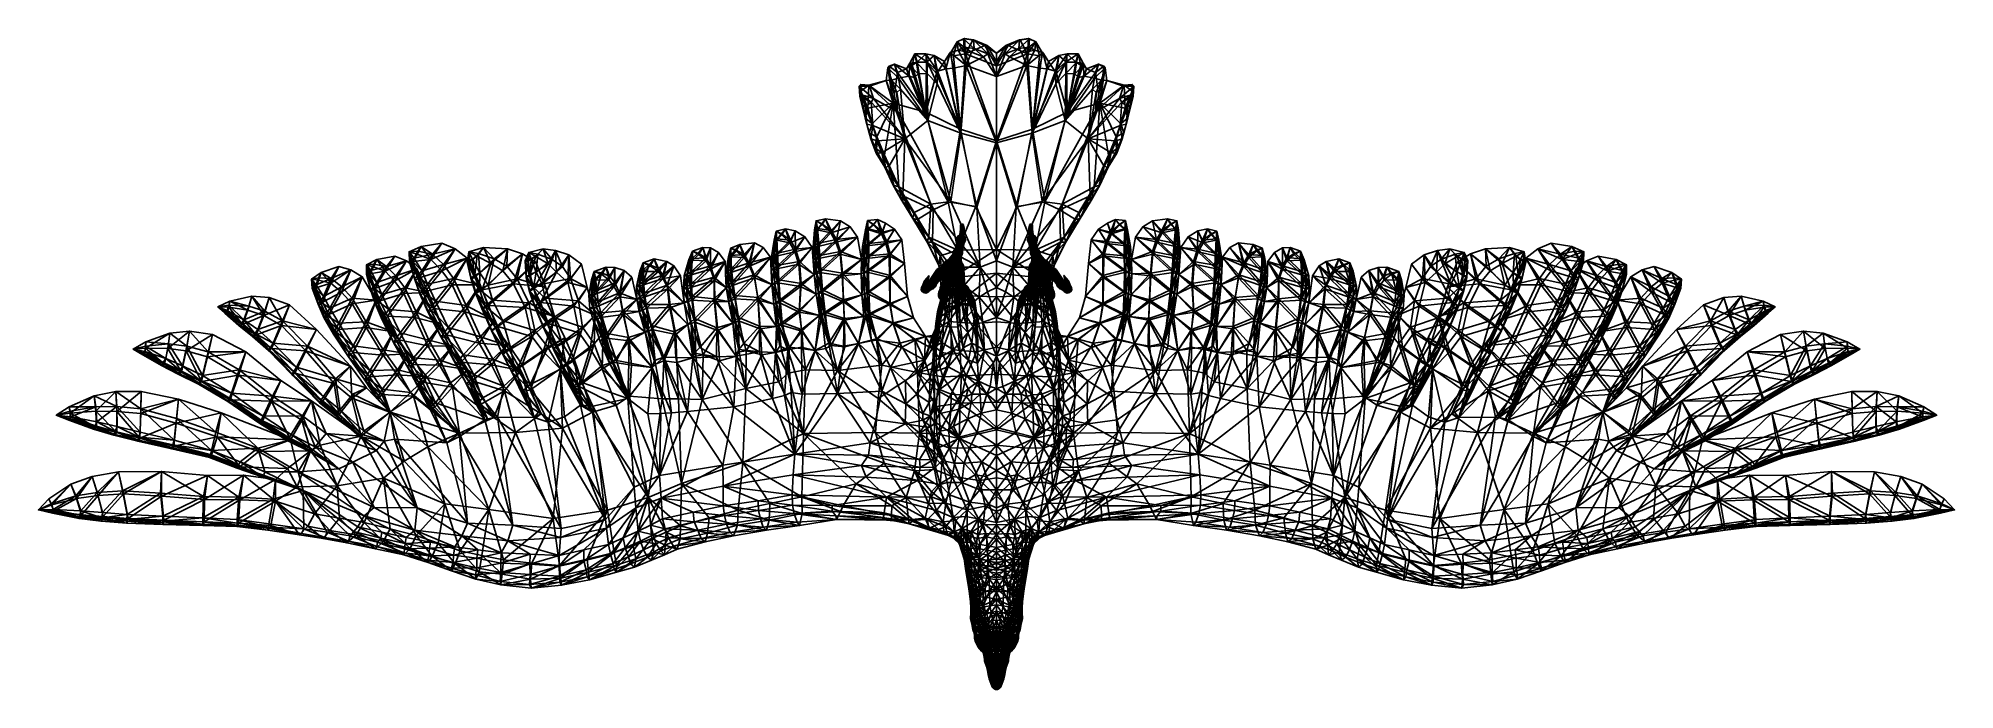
# Model space of a CAD drawing. Extents: x -0.74 to 0.74, y -0.18 to 0.32.
import ezdxf

# ---------------------------------------------------------------- set-up
doc = ezdxf.new("R2010")
doc.units = 0
doc.layers.add('EAGLE_$$LWO', color=1, linetype='CONTINUOUS')

msp = doc.modelspace()

# ---------------------------------------------------------------- linework, layer by layer
at = {"layer": 'EAGLE_$$LWO'}
for points in [[(-0.0627, 0.3111, -0.0166), (-0.0665, 0.304, -0.0163), (-0.0647, 0.3026, -0.0145)], [(-0.0627, 0.3111, -0.0166), (-0.0614, 0.3046, -0.0186), (-0.0665, 0.304, -0.0163)], [(-0.0627, 0.3111, -0.0166), (-0.0647, 0.3026, -0.0145), (-0.0608, 0.3049, -0.0143)], [(-0.0543, 0.3113, -0.016), (-0.0627, 0.3111, -0.0166), (-0.0608, 0.3049, -0.0143)], [(-0.0627, 0.3111, -0.0166), (-0.0543, 0.3113, -0.016), (-0.053, 0.3048, -0.0181)], [(-0.0627, 0.3111, -0.0166), (-0.053, 0.3048, -0.0181), (-0.0614, 0.3046, -0.0186)], [(-0.0543, 0.3113, -0.016), (-0.0608, 0.3049, -0.0143), (-0.0536, 0.3048, -0.0139)], [(-0.0479, 0.3099, -0.0147), (-0.0543, 0.3113, -0.016), (-0.0536, 0.3048, -0.0139)], [(-0.0543, 0.3113, -0.016), (-0.0479, 0.3099, -0.0147), (-0.0452, 0.2979, -0.0164)], [(-0.0543, 0.3113, -0.016), (-0.0452, 0.2979, -0.0164), (-0.053, 0.3048, -0.0181)], [(-0.0479, 0.3099, -0.0147), (-0.0536, 0.3048, -0.0139), (-0.0461, 0.296, -0.0119)], [(-0.04, 0.3054, -0.0105), (-0.0479, 0.3099, -0.0147), (-0.0461, 0.296, -0.0119)], [(-0.0479, 0.3099, -0.0147), (-0.04, 0.3054, -0.0105), (-0.0389, 0.2998, -0.0127)], [(-0.0479, 0.3099, -0.0147), (-0.0389, 0.2998, -0.0127), (-0.0452, 0.2979, -0.0164)], [(-0.0351, 0.3123, -0.0097), (-0.04, 0.3054, -0.0105), (-0.0276, 0.2534, -0.0051)], [(-0.04, 0.3054, -0.0105), (-0.0351, 0.3123, -0.0097), (-0.0355, 0.3122, -0.0121)], [(-0.04, 0.3054, -0.0105), (-0.0355, 0.3122, -0.0121), (-0.0389, 0.2998, -0.0127)], [(-0.0389, 0.2998, -0.0127), (-0.0355, 0.3122, -0.0121), (-0.033, 0.3001, -0.013)], [(-0.0355, 0.3122, -0.0121), (-0.0294, 0.3139, -0.0117), (-0.0233, 0.3022, -0.0127)], [(-0.0351, 0.3123, -0.0097), (-0.0294, 0.3139, -0.0117), (-0.0355, 0.3122, -0.0121)], [(-0.0355, 0.3122, -0.0121), (-0.0233, 0.3022, -0.0127), (-0.033, 0.3001, -0.013)], [(-0.0302, 0.3204, -0.0097), (-0.0351, 0.3123, -0.0097), (-0.0331, 0.3097, -0.0079)], [(-0.0351, 0.3123, -0.0097), (-0.0302, 0.3204, -0.0097), (-0.0294, 0.3139, -0.0117)], [(-0.0351, 0.3123, -0.0097), (-0.0276, 0.2534, -0.0051), (-0.0331, 0.3097, -0.0079)], [(-0.0302, 0.3204, -0.0097), (-0.0331, 0.3097, -0.0079), (-0.0239, 0.3111, -0.007)], [(-0.0239, 0.3111, -0.007), (-0.0331, 0.3097, -0.0079), (-0.0276, 0.2534, -0.0051)], [(-0.0254, 0.3227, -0.0095), (-0.0302, 0.3204, -0.0097), (-0.0239, 0.3111, -0.007)], [(-0.0254, 0.3227, -0.0095), (-0.0247, 0.3162, -0.0115), (-0.0302, 0.3204, -0.0097)], [(-0.0247, 0.3162, -0.0115), (-0.0294, 0.3139, -0.0117), (-0.0302, 0.3204, -0.0097)], [(-0.0246, 0.313, -0.0129), (-0.0294, 0.3139, -0.0117), (-0.0247, 0.3162, -0.0115)], [(-0.0246, 0.313, -0.0129), (-0.0233, 0.3022, -0.0127), (-0.0294, 0.3139, -0.0117)], [(-0.0239, 0.3111, -0.007), (-0.0276, 0.2534, -0.0051), (0, 0.2443, -0.0004)], [(-0.0245, 0.3231, -0.0079), (-0.0254, 0.3227, -0.0095), (-0.0239, 0.3111, -0.007)], [(-0.0176, 0.3219, -0.009), (-0.0254, 0.3227, -0.0095), (-0.0245, 0.3231, -0.0079)], [(-0.0254, 0.3227, -0.0095), (-0.0176, 0.3219, -0.009), (-0.0171, 0.3154, -0.011)], [(-0.0254, 0.3227, -0.0095), (-0.0171, 0.3154, -0.011), (-0.0247, 0.3162, -0.0115)], [(-0.0247, 0.3162, -0.0115), (-0.0171, 0.3154, -0.011), (-0.0191, 0.3124, -0.0126)], [(-0.0247, 0.3162, -0.0115), (-0.0191, 0.3124, -0.0126), (-0.0246, 0.313, -0.0129)], [(-0.0233, 0.3022, -0.0127), (-0.0246, 0.313, -0.0129), (-0.0191, 0.3124, -0.0126)], [(-0.0182, 0.3217, -0.0074), (-0.0245, 0.3231, -0.0079), (-0.0239, 0.3111, -0.007)], [(-0.0176, 0.3219, -0.009), (-0.0245, 0.3231, -0.0079), (-0.0182, 0.3217, -0.0074)], [(-0.0089, 0.3177, -0.0066), (-0.0182, 0.3217, -0.0074), (-0.0239, 0.3111, -0.007)], [(0, 0.3019, -0.005), (-0.0089, 0.3177, -0.0066), (-0.0239, 0.3111, -0.007)], [(-0.0239, 0.3111, -0.007), (0, 0.2443, -0.0004), (0, 0.3019, -0.005)], [(-0.0233, 0.3022, -0.0127), (-0.0191, 0.3124, -0.0126), (-0.0099, 0.309, -0.0119)], [(-0.0233, 0.3022, -0.0127), (-0.0099, 0.309, -0.0119), (0, 0.2938, -0.0106)], [(-0.0171, 0.3154, -0.011), (-0.0099, 0.309, -0.0119), (-0.0191, 0.3124, -0.0126)], [(-0.0071, 0.3176, -0.0081), (-0.0176, 0.3219, -0.009), (-0.0182, 0.3217, -0.0074)], [(-0.0071, 0.3176, -0.0081), (-0.0182, 0.3217, -0.0074), (-0.0089, 0.3177, -0.0066)], [(-0.0176, 0.3219, -0.009), (-0.0071, 0.3176, -0.0081), (-0.0066, 0.3112, -0.0101)], [(-0.0176, 0.3219, -0.009), (-0.0066, 0.3112, -0.0101), (-0.0171, 0.3154, -0.011)], [(-0.0171, 0.3154, -0.011), (-0.0066, 0.3112, -0.0101), (-0.0099, 0.309, -0.0119)], [(-0.0066, 0.3112, -0.0101), (0, 0.2938, -0.0106), (-0.0099, 0.309, -0.0119)], [(0, 0.3116, -0.0073), (-0.0071, 0.3176, -0.0081), (-0.0089, 0.3177, -0.0066)], [(0, 0.3116, -0.0073), (-0.0089, 0.3177, -0.0066), (0, 0.3019, -0.005)], [(-0.0071, 0.3176, -0.0081), (0, 0.3116, -0.0073), (0, 0.3051, -0.0093)], [(-0.0071, 0.3176, -0.0081), (0, 0.3051, -0.0093), (-0.0066, 0.3112, -0.0101)], [(-0.0066, 0.3112, -0.0101), (0, 0.3051, -0.0093), (0, 0.2938, -0.0106)], [(0.0089, 0.3177, -0.0066), (0, 0.3019, -0.005), (0.0239, 0.3111, -0.007)], [(0.0071, 0.3176, -0.0081), (0, 0.3116, -0.0073), (0.0089, 0.3177, -0.0066)], [(0.0089, 0.3177, -0.0066), (0, 0.3116, -0.0073), (0, 0.3019, -0.005)], [(0, 0.3116, -0.0073), (0.0071, 0.3176, -0.0081), (0, 0.3051, -0.0093)], [(0, 0.3051, -0.0093), (0.0071, 0.3176, -0.0081), (0.0066, 0.3112, -0.0101)], [(0, 0.3051, -0.0093), (0.0066, 0.3112, -0.0101), (0, 0.2938, -0.0106)], [(0, 0.2938, -0.0106), (0.0066, 0.3112, -0.0101), (0.0099, 0.309, -0.0119)], [(0.0276, 0.2534, -0.0051), (0.0239, 0.3111, -0.007), (0, 0.2443, -0.0004)], [(0, 0.2443, -0.0004), (0.0239, 0.3111, -0.007), (0, 0.3019, -0.005)], [(0.0099, 0.309, -0.0119), (0.0233, 0.3022, -0.0127), (0, 0.2938, -0.0106)], [(0.0071, 0.3176, -0.0081), (0.0176, 0.3219, -0.009), (0.0066, 0.3112, -0.0101)], [(0.0066, 0.3112, -0.0101), (0.0176, 0.3219, -0.009), (0.0171, 0.3154, -0.011)], [(0.0066, 0.3112, -0.0101), (0.0171, 0.3154, -0.011), (0.0099, 0.309, -0.0119)], [(0.0176, 0.3219, -0.009), (0.0071, 0.3176, -0.0081), (0.0182, 0.3217, -0.0074)], [(0.0182, 0.3217, -0.0074), (0.0071, 0.3176, -0.0081), (0.0089, 0.3177, -0.0066)], [(0.0182, 0.3217, -0.0074), (0.0089, 0.3177, -0.0066), (0.0239, 0.3111, -0.007)], [(0.0099, 0.309, -0.0119), (0.0171, 0.3154, -0.011), (0.0191, 0.3124, -0.0126)], [(0.0191, 0.3124, -0.0126), (0.0233, 0.3022, -0.0127), (0.0099, 0.309, -0.0119)], [(0.0176, 0.3219, -0.009), (0.0254, 0.3227, -0.0095), (0.0171, 0.3154, -0.011)], [(0.0171, 0.3154, -0.011), (0.0254, 0.3227, -0.0095), (0.0247, 0.3162, -0.0115)], [(0.0171, 0.3154, -0.011), (0.0247, 0.3162, -0.0115), (0.0191, 0.3124, -0.0126)], [(0.0254, 0.3227, -0.0095), (0.0176, 0.3219, -0.009), (0.0245, 0.3231, -0.0079)], [(0.0245, 0.3231, -0.0079), (0.0176, 0.3219, -0.009), (0.0182, 0.3217, -0.0074)], [(0.0245, 0.3231, -0.0079), (0.0182, 0.3217, -0.0074), (0.0239, 0.3111, -0.007)], [(0.0191, 0.3124, -0.0126), (0.0247, 0.3162, -0.0115), (0.0246, 0.313, -0.0129)], [(0.0246, 0.313, -0.0129), (0.0233, 0.3022, -0.0127), (0.0191, 0.3124, -0.0126)], [(0.0233, 0.3022, -0.0127), (0.0246, 0.313, -0.0129), (0.0294, 0.3139, -0.0117)], [(0.0294, 0.3139, -0.0117), (0.0355, 0.3122, -0.0121), (0.0233, 0.3022, -0.0127)], [(0.0233, 0.3022, -0.0127), (0.0355, 0.3122, -0.0121), (0.033, 0.3001, -0.013)], [(0.0254, 0.3227, -0.0095), (0.0245, 0.3231, -0.0079), (0.0239, 0.3111, -0.007)], [(0.0302, 0.3204, -0.0097), (0.0254, 0.3227, -0.0095), (0.0239, 0.3111, -0.007)], [(0.0331, 0.3097, -0.0079), (0.0302, 0.3204, -0.0097), (0.0239, 0.3111, -0.007)], [(0.0331, 0.3097, -0.0079), (0.0239, 0.3111, -0.007), (0.0276, 0.2534, -0.0051)], [(0.0294, 0.3139, -0.0117), (0.0246, 0.313, -0.0129), (0.0247, 0.3162, -0.0115)], [(0.0247, 0.3162, -0.0115), (0.0254, 0.3227, -0.0095), (0.0302, 0.3204, -0.0097)], [(0.0294, 0.3139, -0.0117), (0.0247, 0.3162, -0.0115), (0.0302, 0.3204, -0.0097)], [(0.04, 0.3054, -0.0105), (0.0351, 0.3123, -0.0097), (0.0276, 0.2534, -0.0051)], [(0.0276, 0.2534, -0.0051), (0.0351, 0.3123, -0.0097), (0.0331, 0.3097, -0.0079)], [(0.0302, 0.3204, -0.0097), (0.0351, 0.3123, -0.0097), (0.0294, 0.3139, -0.0117)], [(0.0294, 0.3139, -0.0117), (0.0351, 0.3123, -0.0097), (0.0355, 0.3122, -0.0121)], [(0.0351, 0.3123, -0.0097), (0.0302, 0.3204, -0.0097), (0.0331, 0.3097, -0.0079)], [(0.0355, 0.3122, -0.0121), (0.0389, 0.2998, -0.0127), (0.033, 0.3001, -0.013)], [(0.0351, 0.3123, -0.0097), (0.04, 0.3054, -0.0105), (0.0355, 0.3122, -0.0121)], [(0.0355, 0.3122, -0.0121), (0.04, 0.3054, -0.0105), (0.0389, 0.2998, -0.0127)], [(0.04, 0.3054, -0.0105), (0.0479, 0.3099, -0.0147), (0.0389, 0.2998, -0.0127)], [(0.0389, 0.2998, -0.0127), (0.0479, 0.3099, -0.0147), (0.0452, 0.2979, -0.0164)], [(0.0479, 0.3099, -0.0147), (0.04, 0.3054, -0.0105), (0.0461, 0.296, -0.0119)], [(0.0479, 0.3099, -0.0147), (0.0543, 0.3113, -0.016), (0.0452, 0.2979, -0.0164)], [(0.0452, 0.2979, -0.0164), (0.0543, 0.3113, -0.016), (0.053, 0.3048, -0.0181)], [(0.0536, 0.3048, -0.0139), (0.0479, 0.3099, -0.0147), (0.0461, 0.296, -0.0119)], [(0.0543, 0.3113, -0.016), (0.0479, 0.3099, -0.0147), (0.0536, 0.3048, -0.0139)], [(0.0543, 0.3113, -0.016), (0.0627, 0.3111, -0.0166), (0.053, 0.3048, -0.0181)], [(0.053, 0.3048, -0.0181), (0.0627, 0.3111, -0.0166), (0.0614, 0.3046, -0.0186)], [(0.0608, 0.3049, -0.0143), (0.0543, 0.3113, -0.016), (0.0536, 0.3048, -0.0139)], [(0.0627, 0.3111, -0.0166), (0.0543, 0.3113, -0.016), (0.0608, 0.3049, -0.0143)], [(0.0647, 0.3026, -0.0145), (0.0627, 0.3111, -0.0166), (0.0608, 0.3049, -0.0143)], [(0.0614, 0.3046, -0.0186), (0.0627, 0.3111, -0.0166), (0.0665, 0.304, -0.0163)], [(0.0665, 0.304, -0.0163), (0.0627, 0.3111, -0.0166), (0.0647, 0.3026, -0.0145)], [(-0.0835, 0.3004, -0.0221), (-0.0847, 0.2907, -0.0206), (-0.0792, 0.2733, -0.0164)], [(-0.0847, 0.2907, -0.0206), (-0.0835, 0.3004, -0.0221), (-0.0807, 0.2909, -0.024)], [(-0.0784, 0.3033, -0.0212), (-0.0835, 0.3004, -0.0221), (-0.0824, 0.3018, -0.0205)], [(-0.0835, 0.3004, -0.0221), (-0.0784, 0.3033, -0.0212), (-0.0753, 0.2926, -0.023)], [(-0.0835, 0.3004, -0.0221), (-0.0792, 0.2733, -0.0164), (-0.0824, 0.3018, -0.0205)], [(-0.0835, 0.3004, -0.0221), (-0.0753, 0.2926, -0.023), (-0.0807, 0.2909, -0.024)], [(-0.0784, 0.3033, -0.0212), (-0.0824, 0.3018, -0.0205), (-0.0761, 0.2969, -0.0187)], [(-0.0761, 0.2969, -0.0187), (-0.0824, 0.3018, -0.0205), (-0.0792, 0.2733, -0.0164)], [(-0.0543, 0.2663, -0.0113), (-0.0761, 0.2969, -0.0187), (-0.0792, 0.2733, -0.0164)], [(-0.0691, 0.2998, -0.0171), (-0.0784, 0.3033, -0.0212), (-0.0761, 0.2969, -0.0187)], [(-0.0784, 0.3033, -0.0212), (-0.0691, 0.2998, -0.0171), (-0.0674, 0.2941, -0.0194)], [(-0.0784, 0.3033, -0.0212), (-0.0674, 0.2941, -0.0194), (-0.0753, 0.2926, -0.023)], [(-0.0691, 0.2998, -0.0171), (-0.0761, 0.2969, -0.0187), (-0.0543, 0.2663, -0.0113)], [(-0.0665, 0.304, -0.0163), (-0.0691, 0.2998, -0.0171), (-0.0543, 0.2663, -0.0113)], [(-0.0691, 0.2998, -0.0171), (-0.0665, 0.304, -0.0163), (-0.0665, 0.3025, -0.0188)], [(-0.0691, 0.2998, -0.0171), (-0.0665, 0.3025, -0.0188), (-0.0674, 0.2941, -0.0194)], [(-0.0674, 0.2941, -0.0194), (-0.0665, 0.3025, -0.0188), (-0.0631, 0.293, -0.0198)], [(-0.0614, 0.3046, -0.0186), (-0.0601, 0.2958, -0.0199), (-0.0665, 0.3025, -0.0188)], [(-0.0614, 0.3046, -0.0186), (-0.0665, 0.3025, -0.0188), (-0.0665, 0.304, -0.0163)], [(-0.0647, 0.3026, -0.0145), (-0.0665, 0.304, -0.0163), (-0.0543, 0.2663, -0.0113)], [(-0.0601, 0.2958, -0.0199), (-0.0631, 0.293, -0.0198), (-0.0665, 0.3025, -0.0188)], [(-0.0608, 0.3049, -0.0143), (-0.0647, 0.3026, -0.0145), (-0.0543, 0.2663, -0.0113)], [(-0.0527, 0.2601, -0.0188), (-0.0631, 0.293, -0.0198), (-0.0601, 0.2958, -0.0199)], [(-0.0614, 0.3046, -0.0186), (-0.053, 0.3048, -0.0181), (-0.0531, 0.2961, -0.0194)], [(-0.0614, 0.3046, -0.0186), (-0.0531, 0.2961, -0.0194), (-0.0601, 0.2958, -0.0199)], [(-0.0536, 0.3048, -0.0139), (-0.0608, 0.3049, -0.0143), (-0.0543, 0.2663, -0.0113)], [(-0.0527, 0.2601, -0.0188), (-0.0601, 0.2958, -0.0199), (-0.0531, 0.2961, -0.0194)], [(-0.0461, 0.296, -0.0119), (-0.0536, 0.3048, -0.0139), (-0.0543, 0.2663, -0.0113)], [(-0.0543, 0.2663, -0.0113), (-0.0276, 0.2534, -0.0051), (-0.0461, 0.296, -0.0119)], [(-0.053, 0.3048, -0.0181), (-0.0456, 0.2883, -0.0181), (-0.0531, 0.2961, -0.0194)], [(-0.0527, 0.2601, -0.0188), (-0.0531, 0.2961, -0.0194), (-0.0456, 0.2883, -0.0181)], [(-0.053, 0.3048, -0.0181), (-0.0452, 0.2979, -0.0164), (-0.0456, 0.2883, -0.0181)], [(-0.04, 0.3054, -0.0105), (-0.0461, 0.296, -0.0119), (-0.0276, 0.2534, -0.0051)], [(-0.0452, 0.2979, -0.0164), (-0.0274, 0.2503, -0.0121), (-0.0456, 0.2883, -0.0181)], [(-0.0452, 0.2979, -0.0164), (-0.0389, 0.2998, -0.0127), (-0.0274, 0.2503, -0.0121)], [(-0.0389, 0.2998, -0.0127), (-0.033, 0.3001, -0.013), (-0.0274, 0.2503, -0.0121)], [(-0.0274, 0.2503, -0.0121), (-0.033, 0.3001, -0.013), (-0.0233, 0.3022, -0.0127)], [(0, 0.2428, -0.0099), (-0.0274, 0.2503, -0.0121), (-0.0233, 0.3022, -0.0127)], [(-0.0233, 0.3022, -0.0127), (0, 0.2938, -0.0106), (0, 0.2428, -0.0099)], [(0.0274, 0.2503, -0.0121), (0, 0.2428, -0.0099), (0.0233, 0.3022, -0.0127)], [(0, 0.2938, -0.0106), (0.0233, 0.3022, -0.0127), (0, 0.2428, -0.0099)], [(0.033, 0.3001, -0.013), (0.0274, 0.2503, -0.0121), (0.0233, 0.3022, -0.0127)], [(0.033, 0.3001, -0.013), (0.0389, 0.2998, -0.0127), (0.0274, 0.2503, -0.0121)], [(0.0389, 0.2998, -0.0127), (0.0452, 0.2979, -0.0164), (0.0274, 0.2503, -0.0121)], [(0.0274, 0.2503, -0.0121), (0.0452, 0.2979, -0.0164), (0.0456, 0.2883, -0.0181)], [(0.0461, 0.296, -0.0119), (0.04, 0.3054, -0.0105), (0.0276, 0.2534, -0.0051)], [(0.0276, 0.2534, -0.0051), (0.0543, 0.2663, -0.0113), (0.0461, 0.296, -0.0119)], [(0.0452, 0.2979, -0.0164), (0.053, 0.3048, -0.0181), (0.0456, 0.2883, -0.0181)], [(0.0456, 0.2883, -0.0181), (0.053, 0.3048, -0.0181), (0.0531, 0.2961, -0.0194)], [(0.0531, 0.2961, -0.0194), (0.0527, 0.2601, -0.0188), (0.0456, 0.2883, -0.0181)], [(0.0536, 0.3048, -0.0139), (0.0461, 0.296, -0.0119), (0.0543, 0.2663, -0.0113)], [(0.0601, 0.2958, -0.0199), (0.0527, 0.2601, -0.0188), (0.0531, 0.2961, -0.0194)], [(0.0631, 0.293, -0.0198), (0.0527, 0.2601, -0.0188), (0.0601, 0.2958, -0.0199)], [(0.053, 0.3048, -0.0181), (0.0614, 0.3046, -0.0186), (0.0531, 0.2961, -0.0194)], [(0.0531, 0.2961, -0.0194), (0.0614, 0.3046, -0.0186), (0.0601, 0.2958, -0.0199)], [(0.0608, 0.3049, -0.0143), (0.0536, 0.3048, -0.0139), (0.0543, 0.2663, -0.0113)], [(0.0647, 0.3026, -0.0145), (0.0608, 0.3049, -0.0143), (0.0543, 0.2663, -0.0113)], [(0.0665, 0.304, -0.0163), (0.0647, 0.3026, -0.0145), (0.0543, 0.2663, -0.0113)], [(0.0691, 0.2998, -0.0171), (0.0665, 0.304, -0.0163), (0.0543, 0.2663, -0.0113)], [(0.0761, 0.2969, -0.0187), (0.0691, 0.2998, -0.0171), (0.0543, 0.2663, -0.0113)], [(0.0761, 0.2969, -0.0187), (0.0543, 0.2663, -0.0113), (0.0792, 0.2733, -0.0164)], [(0.0601, 0.2958, -0.0199), (0.0614, 0.3046, -0.0186), (0.0665, 0.3025, -0.0188)], [(0.0631, 0.293, -0.0198), (0.0601, 0.2958, -0.0199), (0.0665, 0.3025, -0.0188)], [(0.0665, 0.3025, -0.0188), (0.0614, 0.3046, -0.0186), (0.0665, 0.304, -0.0163)], [(0.0665, 0.3025, -0.0188), (0.0674, 0.2941, -0.0194), (0.0631, 0.293, -0.0198)], [(0.0665, 0.304, -0.0163), (0.0691, 0.2998, -0.0171), (0.0665, 0.3025, -0.0188)], [(0.0665, 0.3025, -0.0188), (0.0691, 0.2998, -0.0171), (0.0674, 0.2941, -0.0194)], [(0.0691, 0.2998, -0.0171), (0.0784, 0.3033, -0.0212), (0.0674, 0.2941, -0.0194)], [(0.0674, 0.2941, -0.0194), (0.0784, 0.3033, -0.0212), (0.0753, 0.2926, -0.023)], [(0.0784, 0.3033, -0.0212), (0.0691, 0.2998, -0.0171), (0.0761, 0.2969, -0.0187)], [(0.0784, 0.3033, -0.0212), (0.0835, 0.3004, -0.0221), (0.0753, 0.2926, -0.023)], [(0.0753, 0.2926, -0.023), (0.0835, 0.3004, -0.0221), (0.0807, 0.2909, -0.024)], [(0.0824, 0.3018, -0.0205), (0.0784, 0.3033, -0.0212), (0.0761, 0.2969, -0.0187)], [(0.0824, 0.3018, -0.0205), (0.0761, 0.2969, -0.0187), (0.0792, 0.2733, -0.0164)], [(0.0835, 0.3004, -0.0221), (0.0784, 0.3033, -0.0212), (0.0824, 0.3018, -0.0205)], [(0.0792, 0.2733, -0.0164), (0.0835, 0.3004, -0.0221), (0.0824, 0.3018, -0.0205)], [(0.0847, 0.2907, -0.0206), (0.0835, 0.3004, -0.0221), (0.0792, 0.2733, -0.0164)], [(0.0835, 0.3004, -0.0221), (0.0847, 0.2907, -0.0206), (0.0807, 0.2909, -0.024)], [(-0.0975, 0.2865, -0.0167), (-0.1053, 0.2863, -0.0156), (-0.1042, 0.2877, -0.0143)], [(-0.1053, 0.2863, -0.0156), (-0.104, 0.2825, -0.0139), (-0.1042, 0.2877, -0.0143)], [(-0.1053, 0.2863, -0.0156), (-0.0975, 0.2865, -0.0167), (-0.0944, 0.277, -0.0184)], [(-0.1053, 0.2863, -0.0156), (-0.1048, 0.2786, -0.0149), (-0.104, 0.2825, -0.0139)], [(-0.1048, 0.2786, -0.0149), (-0.1053, 0.2863, -0.0156), (-0.1034, 0.2797, -0.0163)], [(-0.1053, 0.2863, -0.0156), (-0.0944, 0.277, -0.0184), (-0.1034, 0.2797, -0.0163)], [(-0.1048, 0.2786, -0.0149), (-0.0987, 0.2695, -0.013), (-0.104, 0.2825, -0.0139)], [(-0.1048, 0.2786, -0.0149), (-0.1034, 0.2797, -0.0163), (-0.1029, 0.2722, -0.0157)], [(-0.0981, 0.2872, -0.015), (-0.1042, 0.2877, -0.0143), (-0.104, 0.2825, -0.0139)], [(-0.0975, 0.2865, -0.0167), (-0.1042, 0.2877, -0.0143), (-0.0981, 0.2872, -0.015)], [(-0.0981, 0.2872, -0.015), (-0.104, 0.2825, -0.0139), (-0.0987, 0.2695, -0.013)], [(-0.1029, 0.2722, -0.0157), (-0.1034, 0.2797, -0.0163), (-0.1019, 0.2768, -0.0173)], [(-0.1034, 0.2797, -0.0163), (-0.0944, 0.277, -0.0184), (-0.0963, 0.2741, -0.0192)], [(-0.1034, 0.2797, -0.0163), (-0.0963, 0.2741, -0.0192), (-0.1019, 0.2768, -0.0173)], [(-0.0792, 0.2733, -0.0164), (-0.0981, 0.2872, -0.015), (-0.0987, 0.2695, -0.013)], [(-0.0981, 0.2872, -0.015), (-0.0847, 0.2907, -0.0206), (-0.0975, 0.2865, -0.0167)], [(-0.0981, 0.2872, -0.015), (-0.0792, 0.2733, -0.0164), (-0.0847, 0.2907, -0.0206)], [(-0.0975, 0.2865, -0.0167), (-0.0847, 0.2907, -0.0206), (-0.076, 0.2666, -0.0218)], [(-0.0975, 0.2865, -0.0167), (-0.076, 0.2666, -0.0218), (-0.0944, 0.277, -0.0184)], [(-0.0847, 0.2907, -0.0206), (-0.0807, 0.2909, -0.024), (-0.076, 0.2666, -0.0218)], [(-0.0807, 0.2909, -0.024), (-0.0753, 0.2926, -0.023), (-0.0737, 0.2841, -0.0245)], [(-0.076, 0.2666, -0.0218), (-0.0807, 0.2909, -0.024), (-0.0765, 0.2816, -0.025)], [(-0.0807, 0.2909, -0.024), (-0.0737, 0.2841, -0.0245), (-0.0765, 0.2816, -0.025)], [(-0.0703, 0.246, -0.0215), (-0.0765, 0.2816, -0.025), (-0.0737, 0.2841, -0.0245)], [(-0.076, 0.2666, -0.0218), (-0.0765, 0.2816, -0.025), (-0.0703, 0.246, -0.0215)], [(-0.0753, 0.2926, -0.023), (-0.0674, 0.2941, -0.0194), (-0.0527, 0.2601, -0.0188)], [(-0.0753, 0.2926, -0.023), (-0.0527, 0.2601, -0.0188), (-0.0737, 0.2841, -0.0245)], [(-0.0703, 0.246, -0.0215), (-0.0737, 0.2841, -0.0245), (-0.0527, 0.2601, -0.0188)], [(-0.0674, 0.2941, -0.0194), (-0.0631, 0.293, -0.0198), (-0.0527, 0.2601, -0.0188)], [(-0.0527, 0.2601, -0.0188), (-0.0456, 0.2883, -0.0181), (-0.0274, 0.2503, -0.0121)], [(0.0456, 0.2883, -0.0181), (0.0527, 0.2601, -0.0188), (0.0274, 0.2503, -0.0121)], [(0.0631, 0.293, -0.0198), (0.0674, 0.2941, -0.0194), (0.0527, 0.2601, -0.0188)], [(0.0674, 0.2941, -0.0194), (0.0753, 0.2926, -0.023), (0.0527, 0.2601, -0.0188)], [(0.0527, 0.2601, -0.0188), (0.0753, 0.2926, -0.023), (0.0737, 0.2841, -0.0245)], [(0.0737, 0.2841, -0.0245), (0.0703, 0.246, -0.0215), (0.0527, 0.2601, -0.0188)], [(0.0765, 0.2816, -0.025), (0.0703, 0.246, -0.0215), (0.0737, 0.2841, -0.0245)], [(0.0765, 0.2816, -0.025), (0.076, 0.2666, -0.0218), (0.0703, 0.246, -0.0215)], [(0.0753, 0.2926, -0.023), (0.0807, 0.2909, -0.024), (0.0737, 0.2841, -0.0245)], [(0.0737, 0.2841, -0.0245), (0.0807, 0.2909, -0.024), (0.0765, 0.2816, -0.025)], [(0.0807, 0.2909, -0.024), (0.076, 0.2666, -0.0218), (0.0765, 0.2816, -0.025)], [(0.0807, 0.2909, -0.024), (0.0847, 0.2907, -0.0206), (0.076, 0.2666, -0.0218)], [(0.0847, 0.2907, -0.0206), (0.0975, 0.2865, -0.0167), (0.076, 0.2666, -0.0218)], [(0.076, 0.2666, -0.0218), (0.0975, 0.2865, -0.0167), (0.0944, 0.277, -0.0184)], [(0.0792, 0.2733, -0.0164), (0.0981, 0.2872, -0.015), (0.0847, 0.2907, -0.0206)], [(0.0981, 0.2872, -0.015), (0.0792, 0.2733, -0.0164), (0.0987, 0.2695, -0.013)], [(0.0847, 0.2907, -0.0206), (0.0981, 0.2872, -0.015), (0.0975, 0.2865, -0.0167)], [(0.0975, 0.2865, -0.0167), (0.1053, 0.2863, -0.0156), (0.0944, 0.277, -0.0184)], [(0.0944, 0.277, -0.0184), (0.1053, 0.2863, -0.0156), (0.1034, 0.2797, -0.0163)], [(0.0944, 0.277, -0.0184), (0.1034, 0.2797, -0.0163), (0.0963, 0.2741, -0.0192)], [(0.0963, 0.2741, -0.0192), (0.1034, 0.2797, -0.0163), (0.1019, 0.2768, -0.0173)], [(0.1053, 0.2863, -0.0156), (0.0975, 0.2865, -0.0167), (0.1042, 0.2877, -0.0143)], [(0.1042, 0.2877, -0.0143), (0.0975, 0.2865, -0.0167), (0.0981, 0.2872, -0.015)], [(0.1042, 0.2877, -0.0143), (0.0981, 0.2872, -0.015), (0.104, 0.2825, -0.0139)], [(0.104, 0.2825, -0.0139), (0.0981, 0.2872, -0.015), (0.0987, 0.2695, -0.013)], [(0.0987, 0.2695, -0.013), (0.1048, 0.2786, -0.0149), (0.104, 0.2825, -0.0139)], [(0.1034, 0.2797, -0.0163), (0.1029, 0.2722, -0.0157), (0.1019, 0.2768, -0.0173)], [(0.1034, 0.2797, -0.0163), (0.1048, 0.2786, -0.0149), (0.1029, 0.2722, -0.0157)], [(0.1053, 0.2863, -0.0156), (0.1048, 0.2786, -0.0149), (0.1034, 0.2797, -0.0163)], [(0.104, 0.2825, -0.0139), (0.1053, 0.2863, -0.0156), (0.1042, 0.2877, -0.0143)], [(0.1048, 0.2786, -0.0149), (0.1053, 0.2863, -0.0156), (0.104, 0.2825, -0.0139)], [(-0.1048, 0.2786, -0.0149), (-0.1008, 0.2621, -0.0137), (-0.0987, 0.2695, -0.013)], [(-0.1008, 0.2621, -0.0137), (-0.1048, 0.2786, -0.0149), (-0.1029, 0.2722, -0.0157)], [(-0.1029, 0.2722, -0.0157), (-0.1019, 0.2768, -0.0173), (-0.1008, 0.2706, -0.0175)], [(-0.0996, 0.2571, -0.0161), (-0.1029, 0.2722, -0.0157), (-0.1008, 0.2706, -0.0175)], [(-0.1008, 0.2621, -0.0137), (-0.1029, 0.2722, -0.0157), (-0.0996, 0.2571, -0.0161)], [(-0.1008, 0.2706, -0.0175), (-0.1019, 0.2768, -0.0173), (-0.0963, 0.2741, -0.0192)], [(-0.095, 0.2561, -0.0186), (-0.1008, 0.2706, -0.0175), (-0.0963, 0.2741, -0.0192)], [(-0.0996, 0.2571, -0.0161), (-0.1008, 0.2706, -0.0175), (-0.095, 0.2561, -0.0186)], [(-0.1008, 0.2621, -0.0137), (-0.0954, 0.2574, -0.0124), (-0.0987, 0.2695, -0.013)], [(-0.0792, 0.2733, -0.0164), (-0.0987, 0.2695, -0.013), (-0.0954, 0.2574, -0.0124)], [(-0.0963, 0.2741, -0.0192), (-0.0944, 0.277, -0.0184), (-0.0703, 0.246, -0.0215)], [(-0.095, 0.2561, -0.0186), (-0.0963, 0.2741, -0.0192), (-0.0703, 0.246, -0.0215)], [(-0.0792, 0.2733, -0.0164), (-0.0954, 0.2574, -0.0124), (-0.0918, 0.2475, -0.012)], [(-0.0944, 0.277, -0.0184), (-0.076, 0.2666, -0.0218), (-0.0703, 0.246, -0.0215)], [(-0.0792, 0.2733, -0.0164), (-0.0918, 0.2475, -0.012), (-0.0859, 0.2335, -0.0115)], [(-0.0792, 0.2733, -0.0164), (-0.0859, 0.2335, -0.0115), (-0.075, 0.209, -0.0109)], [(-0.0371, 0.1977, -0.0046), (-0.0543, 0.2663, -0.0113), (-0.0792, 0.2733, -0.0164)], [(-0.0371, 0.1977, -0.0046), (-0.0792, 0.2733, -0.0164), (-0.0505, 0.1958, -0.0085)], [(-0.075, 0.209, -0.0109), (-0.0505, 0.1958, -0.0085), (-0.0792, 0.2733, -0.0164)], [(-0.0543, 0.2663, -0.0113), (-0.0371, 0.1977, -0.0046), (-0.0276, 0.2534, -0.0051)], [(0.0371, 0.1977, -0.0046), (0.0543, 0.2663, -0.0113), (0.0276, 0.2534, -0.0051)], [(0.0543, 0.2663, -0.0113), (0.0371, 0.1977, -0.0046), (0.0792, 0.2733, -0.0164)], [(0.0792, 0.2733, -0.0164), (0.0371, 0.1977, -0.0046), (0.0505, 0.1958, -0.0085)], [(0.0505, 0.1958, -0.0085), (0.075, 0.209, -0.0109), (0.0792, 0.2733, -0.0164)], [(0.076, 0.2666, -0.0218), (0.0944, 0.277, -0.0184), (0.0703, 0.246, -0.0215)], [(0.0944, 0.277, -0.0184), (0.0963, 0.2741, -0.0192), (0.0703, 0.246, -0.0215)], [(0.0963, 0.2741, -0.0192), (0.095, 0.2561, -0.0186), (0.0703, 0.246, -0.0215)], [(0.0859, 0.2335, -0.0115), (0.0792, 0.2733, -0.0164), (0.075, 0.209, -0.0109)], [(0.0987, 0.2695, -0.013), (0.0792, 0.2733, -0.0164), (0.0954, 0.2574, -0.0124)], [(0.0954, 0.2574, -0.0124), (0.0792, 0.2733, -0.0164), (0.0918, 0.2475, -0.012)], [(0.0918, 0.2475, -0.012), (0.0792, 0.2733, -0.0164), (0.0859, 0.2335, -0.0115)], [(0.1008, 0.2706, -0.0175), (0.095, 0.2561, -0.0186), (0.0963, 0.2741, -0.0192)], [(0.1008, 0.2706, -0.0175), (0.0996, 0.2571, -0.0161), (0.095, 0.2561, -0.0186)], [(0.0954, 0.2574, -0.0124), (0.1008, 0.2621, -0.0137), (0.0987, 0.2695, -0.013)], [(0.1019, 0.2768, -0.0173), (0.1008, 0.2706, -0.0175), (0.0963, 0.2741, -0.0192)], [(0.1008, 0.2621, -0.0137), (0.1048, 0.2786, -0.0149), (0.0987, 0.2695, -0.013)], [(0.1029, 0.2722, -0.0157), (0.0996, 0.2571, -0.0161), (0.1008, 0.2706, -0.0175)], [(0.1029, 0.2722, -0.0157), (0.1008, 0.2621, -0.0137), (0.0996, 0.2571, -0.0161)], [(0.1048, 0.2786, -0.0149), (0.1008, 0.2621, -0.0137), (0.1029, 0.2722, -0.0157)], [(0.1019, 0.2768, -0.0173), (0.1029, 0.2722, -0.0157), (0.1008, 0.2706, -0.0175)], [(-0.1008, 0.2621, -0.0137), (-0.0976, 0.2506, -0.0132), (-0.0954, 0.2574, -0.0124)], [(-0.0976, 0.2506, -0.0132), (-0.1008, 0.2621, -0.0137), (-0.0996, 0.2571, -0.0161)], [(-0.0964, 0.2459, -0.016), (-0.0996, 0.2571, -0.0161), (-0.095, 0.2561, -0.0186)], [(-0.0976, 0.2506, -0.0132), (-0.0996, 0.2571, -0.0161), (-0.0964, 0.2459, -0.016)], [(-0.0976, 0.2506, -0.0132), (-0.0918, 0.2475, -0.012), (-0.0954, 0.2574, -0.0124)], [(-0.0976, 0.2506, -0.0132), (-0.0933, 0.2392, -0.0128), (-0.0918, 0.2475, -0.012)], [(-0.0933, 0.2392, -0.0128), (-0.0976, 0.2506, -0.0132), (-0.0964, 0.2459, -0.016)], [(-0.0964, 0.2459, -0.016), (-0.095, 0.2561, -0.0186), (-0.0916, 0.2443, -0.0184)], [(-0.0916, 0.2443, -0.0184), (-0.095, 0.2561, -0.0186), (-0.0703, 0.246, -0.0215)], [(-0.0351, 0.1978, -0.014), (-0.0703, 0.246, -0.0215), (-0.0527, 0.2601, -0.0188)], [(-0.0274, 0.2503, -0.0121), (-0.0351, 0.1978, -0.014), (-0.0527, 0.2601, -0.0188)], [(-0.0371, 0.1977, -0.0046), (-0.0158, 0.194, 0.0005), (-0.0276, 0.2534, -0.0051)], [(-0.0274, 0.2503, -0.0121), (-0.0152, 0.1936, -0.0093), (-0.0351, 0.1978, -0.014)], [(-0.0276, 0.2534, -0.0051), (-0.0158, 0.194, 0.0005), (0, 0.2443, -0.0004)], [(0, 0.2428, -0.0099), (-0.0152, 0.1936, -0.0093), (-0.0274, 0.2503, -0.0121)], [(0.0158, 0.194, 0.0005), (0.0276, 0.2534, -0.0051), (0, 0.2443, -0.0004)], [(0.0152, 0.1936, -0.0093), (0, 0.2428, -0.0099), (0.0274, 0.2503, -0.0121)], [(0.0152, 0.1936, -0.0093), (0.0274, 0.2503, -0.0121), (0.0351, 0.1978, -0.014)], [(0.0158, 0.194, 0.0005), (0.0371, 0.1977, -0.0046), (0.0276, 0.2534, -0.0051)], [(0.0351, 0.1978, -0.014), (0.0274, 0.2503, -0.0121), (0.0527, 0.2601, -0.0188)], [(0.0703, 0.246, -0.0215), (0.0351, 0.1978, -0.014), (0.0527, 0.2601, -0.0188)], [(0.095, 0.2561, -0.0186), (0.0916, 0.2443, -0.0184), (0.0703, 0.246, -0.0215)], [(0.095, 0.2561, -0.0186), (0.0964, 0.2459, -0.016), (0.0916, 0.2443, -0.0184)], [(0.0918, 0.2475, -0.012), (0.0976, 0.2506, -0.0132), (0.0954, 0.2574, -0.0124)], [(0.0933, 0.2392, -0.0128), (0.0976, 0.2506, -0.0132), (0.0918, 0.2475, -0.012)], [(0.0976, 0.2506, -0.0132), (0.0933, 0.2392, -0.0128), (0.0964, 0.2459, -0.016)], [(0.0996, 0.2571, -0.0161), (0.0964, 0.2459, -0.016), (0.095, 0.2561, -0.0186)], [(0.0976, 0.2506, -0.0132), (0.1008, 0.2621, -0.0137), (0.0954, 0.2574, -0.0124)], [(0.0996, 0.2571, -0.0161), (0.0976, 0.2506, -0.0132), (0.0964, 0.2459, -0.016)], [(0.1008, 0.2621, -0.0137), (0.0976, 0.2506, -0.0132), (0.0996, 0.2571, -0.0161)], [(-0.0924, 0.235, -0.0158), (-0.0964, 0.2459, -0.016), (-0.0916, 0.2443, -0.0184)], [(-0.0933, 0.2392, -0.0128), (-0.0964, 0.2459, -0.016), (-0.0924, 0.235, -0.0158)], [(-0.0933, 0.2392, -0.0128), (-0.0859, 0.2335, -0.0115), (-0.0918, 0.2475, -0.012)], [(-0.0933, 0.2392, -0.0128), (-0.0855, 0.2244, -0.0123), (-0.0859, 0.2335, -0.0115)], [(-0.0855, 0.2244, -0.0123), (-0.0933, 0.2392, -0.0128), (-0.0924, 0.235, -0.0158)], [(-0.0924, 0.235, -0.0158), (-0.0916, 0.2443, -0.0184), (-0.088, 0.2352, -0.0182)], [(-0.088, 0.2352, -0.0182), (-0.0916, 0.2443, -0.0184), (-0.0703, 0.246, -0.0215)], [(-0.0827, 0.2246, -0.0181), (-0.088, 0.2352, -0.0182), (-0.0703, 0.246, -0.0215)], [(-0.072, 0.2021, -0.0181), (-0.0827, 0.2246, -0.0181), (-0.0703, 0.246, -0.0215)], [(-0.0703, 0.246, -0.0215), (-0.0487, 0.1915, -0.0171), (-0.072, 0.2021, -0.0181)], [(-0.0351, 0.1978, -0.014), (-0.0487, 0.1915, -0.0171), (-0.0703, 0.246, -0.0215)], [(-0.0158, 0.194, 0.0005), (0, 0.1609, 0.0089), (0, 0.2443, -0.0004)], [(0, 0.2428, -0.0099), (0, 0.1524, -0.025), (-0.0152, 0.1936, -0.0093)], [(0, 0.1609, 0.0089), (0.0158, 0.194, 0.0005), (0, 0.2443, -0.0004)], [(0, 0.1524, -0.025), (0, 0.2428, -0.0099), (0.0152, 0.1936, -0.0093)], [(0.0487, 0.1915, -0.0171), (0.0351, 0.1978, -0.014), (0.0703, 0.246, -0.0215)], [(0.0487, 0.1915, -0.0171), (0.0703, 0.246, -0.0215), (0.072, 0.2021, -0.0181)], [(0.0916, 0.2443, -0.0184), (0.088, 0.2352, -0.0182), (0.0703, 0.246, -0.0215)], [(0.088, 0.2352, -0.0182), (0.0827, 0.2246, -0.0181), (0.0703, 0.246, -0.0215)], [(0.0827, 0.2246, -0.0181), (0.072, 0.2021, -0.0181), (0.0703, 0.246, -0.0215)], [(0.0855, 0.2244, -0.0123), (0.0933, 0.2392, -0.0128), (0.0859, 0.2335, -0.0115)], [(0.0933, 0.2392, -0.0128), (0.0855, 0.2244, -0.0123), (0.0924, 0.235, -0.0158)], [(0.0859, 0.2335, -0.0115), (0.0933, 0.2392, -0.0128), (0.0918, 0.2475, -0.012)], [(0.0916, 0.2443, -0.0184), (0.0924, 0.235, -0.0158), (0.088, 0.2352, -0.0182)], [(0.0964, 0.2459, -0.016), (0.0924, 0.235, -0.0158), (0.0916, 0.2443, -0.0184)], [(0.0964, 0.2459, -0.016), (0.0933, 0.2392, -0.0128), (0.0924, 0.235, -0.0158)], [(-0.0857, 0.2243, -0.0155), (-0.0924, 0.235, -0.0158), (-0.088, 0.2352, -0.0182)], [(-0.0855, 0.2244, -0.0123), (-0.0924, 0.235, -0.0158), (-0.0857, 0.2243, -0.0155)], [(-0.0857, 0.2243, -0.0155), (-0.088, 0.2352, -0.0182), (-0.0827, 0.2246, -0.0181)], [(-0.0855, 0.2244, -0.0123), (-0.075, 0.209, -0.0109), (-0.0859, 0.2335, -0.0115)], [(-0.0786, 0.2093, -0.0156), (-0.0857, 0.2243, -0.0155), (-0.0827, 0.2246, -0.0181)], [(-0.0793, 0.2105, -0.0123), (-0.0855, 0.2244, -0.0123), (-0.0857, 0.2243, -0.0155)], [(-0.0793, 0.2105, -0.0123), (-0.0857, 0.2243, -0.0155), (-0.0786, 0.2093, -0.0156)], [(-0.0855, 0.2244, -0.0123), (-0.0793, 0.2105, -0.0123), (-0.075, 0.209, -0.0109)], [(-0.0786, 0.2093, -0.0156), (-0.0827, 0.2246, -0.0181), (-0.072, 0.2021, -0.0181)], [(0.0827, 0.2246, -0.0181), (0.0786, 0.2093, -0.0156), (0.072, 0.2021, -0.0181)], [(0.075, 0.209, -0.0109), (0.0855, 0.2244, -0.0123), (0.0859, 0.2335, -0.0115)], [(0.0793, 0.2105, -0.0123), (0.0855, 0.2244, -0.0123), (0.075, 0.209, -0.0109)], [(0.0857, 0.2243, -0.0155), (0.0786, 0.2093, -0.0156), (0.0827, 0.2246, -0.0181)], [(0.0857, 0.2243, -0.0155), (0.0793, 0.2105, -0.0123), (0.0786, 0.2093, -0.0156)], [(0.0855, 0.2244, -0.0123), (0.0793, 0.2105, -0.0123), (0.0857, 0.2243, -0.0155)], [(0.088, 0.2352, -0.0182), (0.0857, 0.2243, -0.0155), (0.0827, 0.2246, -0.0181)], [(0.0924, 0.235, -0.0158), (0.0855, 0.2244, -0.0123), (0.0857, 0.2243, -0.0155)], [(0.0924, 0.235, -0.0158), (0.0857, 0.2243, -0.0155), (0.088, 0.2352, -0.0182)], [(-0.0793, 0.2105, -0.0123), (-0.0727, 0.1987, -0.0127), (-0.075, 0.209, -0.0109)], [(-0.0786, 0.2093, -0.0156), (-0.0727, 0.1987, -0.0127), (-0.0793, 0.2105, -0.0123)], [(-0.072, 0.2021, -0.0181), (-0.0719, 0.1973, -0.0158), (-0.0786, 0.2093, -0.0156)], [(-0.0786, 0.2093, -0.0156), (-0.0719, 0.1973, -0.0158), (-0.0727, 0.1987, -0.0127)], [(-0.0505, 0.1958, -0.0085), (-0.075, 0.209, -0.0109), (-0.0632, 0.1895, -0.0091)], [(-0.0727, 0.1987, -0.0127), (-0.0632, 0.1895, -0.0091), (-0.075, 0.209, -0.0109)], [(0.075, 0.209, -0.0109), (0.0505, 0.1958, -0.0085), (0.0632, 0.1895, -0.0091)], [(0.0632, 0.1895, -0.0091), (0.0727, 0.1987, -0.0127), (0.075, 0.209, -0.0109)], [(0.0719, 0.1973, -0.0158), (0.072, 0.2021, -0.0181), (0.0786, 0.2093, -0.0156)], [(0.0719, 0.1973, -0.0158), (0.0786, 0.2093, -0.0156), (0.0727, 0.1987, -0.0127)], [(0.0727, 0.1987, -0.0127), (0.0793, 0.2105, -0.0123), (0.075, 0.209, -0.0109)], [(0.0727, 0.1987, -0.0127), (0.0786, 0.2093, -0.0156), (0.0793, 0.2105, -0.0123)], [(-0.0727, 0.1987, -0.0127), (-0.0643, 0.1852, -0.011), (-0.0632, 0.1895, -0.0091)], [(-0.0643, 0.1852, -0.011), (-0.0727, 0.1987, -0.0127), (-0.0719, 0.1973, -0.0158)], [(-0.0607, 0.184, -0.017), (-0.072, 0.2021, -0.0181), (-0.0487, 0.1915, -0.0171)], [(-0.0643, 0.1849, -0.015), (-0.0719, 0.1973, -0.0158), (-0.072, 0.2021, -0.0181)], [(-0.0643, 0.1849, -0.015), (-0.072, 0.2021, -0.0181), (-0.0607, 0.184, -0.017)], [(-0.0643, 0.1852, -0.011), (-0.0719, 0.1973, -0.0158), (-0.0643, 0.1849, -0.015)], [(-0.0505, 0.1958, -0.0085), (-0.0632, 0.1895, -0.0091), (-0.052, 0.1705, -0.0072)], [(-0.0487, 0.1915, -0.0171), (-0.0491, 0.1665, -0.0154), (-0.0607, 0.184, -0.017)], [(-0.0296, 0.1604, 0.0021), (-0.0505, 0.1958, -0.0085), (-0.052, 0.1705, -0.0072)], [(-0.0371, 0.1977, -0.0046), (-0.0505, 0.1958, -0.0085), (-0.0296, 0.1604, 0.0021)], [(-0.0487, 0.1915, -0.0171), (-0.0126, 0.1473, -0.0211), (-0.0491, 0.1665, -0.0154)], [(-0.0126, 0.1473, -0.0211), (-0.0487, 0.1915, -0.0171), (-0.0351, 0.1978, -0.014)], [(-0.0158, 0.194, 0.0005), (-0.0371, 0.1977, -0.0046), (-0.0296, 0.1604, 0.0021)], [(-0.0126, 0.1473, -0.0211), (-0.0351, 0.1978, -0.014), (-0.0152, 0.1936, -0.0093)], [(-0.0158, 0.194, 0.0005), (-0.0296, 0.1604, 0.0021), (0, 0.1609, 0.0089)], [(-0.0126, 0.1473, -0.0211), (-0.0152, 0.1936, -0.0093), (0, 0.1524, -0.025)], [(0.0296, 0.1604, 0.0021), (0.0158, 0.194, 0.0005), (0, 0.1609, 0.0089)], [(0.0152, 0.1936, -0.0093), (0.0126, 0.1473, -0.0211), (0, 0.1524, -0.025)], [(0.0351, 0.1978, -0.014), (0.0126, 0.1473, -0.0211), (0.0152, 0.1936, -0.0093)], [(0.0487, 0.1915, -0.0171), (0.0126, 0.1473, -0.0211), (0.0351, 0.1978, -0.014)], [(0.0126, 0.1473, -0.0211), (0.0487, 0.1915, -0.0171), (0.0491, 0.1665, -0.0154)], [(0.0371, 0.1977, -0.0046), (0.0158, 0.194, 0.0005), (0.0296, 0.1604, 0.0021)], [(0.0505, 0.1958, -0.0085), (0.0371, 0.1977, -0.0046), (0.0296, 0.1604, 0.0021)], [(0.0505, 0.1958, -0.0085), (0.0296, 0.1604, 0.0021), (0.052, 0.1705, -0.0072)], [(0.072, 0.2021, -0.0181), (0.0607, 0.184, -0.017), (0.0487, 0.1915, -0.0171)], [(0.0491, 0.1665, -0.0154), (0.0487, 0.1915, -0.0171), (0.0607, 0.184, -0.017)], [(0.0632, 0.1895, -0.0091), (0.0505, 0.1958, -0.0085), (0.052, 0.1705, -0.0072)], [(0.072, 0.2021, -0.0181), (0.0643, 0.1849, -0.015), (0.0607, 0.184, -0.017)], [(0.0643, 0.1852, -0.011), (0.0727, 0.1987, -0.0127), (0.0632, 0.1895, -0.0091)], [(0.0719, 0.1973, -0.0158), (0.0643, 0.1849, -0.015), (0.072, 0.2021, -0.0181)], [(0.0727, 0.1987, -0.0127), (0.0643, 0.1852, -0.011), (0.0719, 0.1973, -0.0158)], [(0.0719, 0.1973, -0.0158), (0.0643, 0.1852, -0.011), (0.0643, 0.1849, -0.015)], [(-0.1692, 0.175, 0.0634), (-0.1647, 0.1723, 0.0626), (-0.162, 0.1768, 0.0597)], [(-0.1692, 0.175, 0.0634), (-0.162, 0.1768, 0.0597), (-0.165, 0.173, 0.06)], [(-0.1582, 0.1681, 0.0558), (-0.165, 0.173, 0.06), (-0.162, 0.1768, 0.0597)], [(-0.1647, 0.1723, 0.0626), (-0.1585, 0.1661, 0.0603), (-0.162, 0.1768, 0.0597)], [(-0.1585, 0.1661, 0.0603), (-0.1544, 0.1754, 0.0538), (-0.162, 0.1768, 0.0597)], [(-0.162, 0.1768, 0.0597), (-0.1544, 0.1754, 0.0538), (-0.1582, 0.1681, 0.0558)], [(-0.1386, 0.1761, 0.0489), (-0.1385, 0.1831, 0.0476), (-0.1396, 0.1761, 0.0479)], [(-0.1385, 0.1831, 0.0476), (-0.1387, 0.1764, 0.0469), (-0.1396, 0.1761, 0.0479)], [(-0.1385, 0.1831, 0.0476), (-0.1375, 0.1771, 0.0461), (-0.1387, 0.1764, 0.0469)], [(-0.1375, 0.1771, 0.0461), (-0.1363, 0.1659, 0.0451), (-0.1387, 0.1764, 0.0469)], [(-0.1376, 0.1762, 0.049), (-0.1385, 0.1831, 0.0476), (-0.1386, 0.1761, 0.0489)], [(-0.1385, 0.1831, 0.0476), (-0.1337, 0.1802, 0.0466), (-0.1312, 0.1846, 0.0435)], [(-0.1385, 0.1831, 0.0476), (-0.1312, 0.1846, 0.0435), (-0.134, 0.1808, 0.044)], [(-0.1385, 0.1831, 0.0476), (-0.1376, 0.1762, 0.049), (-0.1337, 0.1802, 0.0466)], [(-0.1385, 0.1831, 0.0476), (-0.134, 0.1808, 0.044), (-0.1375, 0.1771, 0.0461)], [(-0.1271, 0.1737, 0.0442), (-0.1337, 0.1802, 0.0466), (-0.1376, 0.1762, 0.049)], [(-0.134, 0.1808, 0.044), (-0.1268, 0.1755, 0.0397), (-0.1375, 0.1771, 0.0461)], [(-0.1268, 0.1755, 0.0397), (-0.1363, 0.1659, 0.0451), (-0.1375, 0.1771, 0.0461)], [(-0.1268, 0.1755, 0.0397), (-0.134, 0.1808, 0.044), (-0.1312, 0.1846, 0.0435)], [(-0.1337, 0.1802, 0.0466), (-0.1271, 0.1737, 0.0442), (-0.1312, 0.1846, 0.0435)], [(-0.1271, 0.1737, 0.0442), (-0.1197, 0.1831, 0.0366), (-0.1312, 0.1846, 0.0435)], [(-0.1312, 0.1846, 0.0435), (-0.1197, 0.1831, 0.0366), (-0.1268, 0.1755, 0.0397)], [(-0.1123, 0.1785, 0.0347), (-0.1197, 0.1831, 0.0366), (-0.1271, 0.1737, 0.0442)], [(-0.1271, 0.1737, 0.0442), (-0.1232, 0.1667, 0.0429), (-0.1123, 0.1785, 0.0347)], [(-0.1228, 0.1687, 0.0381), (-0.1268, 0.1755, 0.0397), (-0.1197, 0.1831, 0.0366)], [(-0.1068, 0.1705, 0.0319), (-0.1123, 0.1785, 0.0347), (-0.1232, 0.1667, 0.0429)], [(-0.1197, 0.1831, 0.0366), (-0.1123, 0.1785, 0.0347), (-0.1228, 0.1687, 0.0381)], [(-0.1228, 0.1687, 0.0381), (-0.1123, 0.1785, 0.0347), (-0.1068, 0.1705, 0.0319)], [(-0.0997, 0.1763, 0.0257), (-0.099, 0.1832, 0.0236), (-0.1006, 0.1762, 0.0247)], [(-0.099, 0.1832, 0.0236), (-0.0997, 0.1764, 0.0236), (-0.1006, 0.1762, 0.0247)], [(-0.0987, 0.1763, 0.0258), (-0.099, 0.1832, 0.0236), (-0.0997, 0.1763, 0.0257)], [(-0.099, 0.1832, 0.0236), (-0.0984, 0.1769, 0.0228), (-0.0997, 0.1764, 0.0236)], [(-0.0984, 0.1769, 0.0228), (-0.0981, 0.1656, 0.023), (-0.0997, 0.1764, 0.0236)], [(-0.099, 0.1832, 0.0236), (-0.0944, 0.18, 0.0232), (-0.0913, 0.184, 0.0198)], [(-0.099, 0.1832, 0.0236), (-0.0913, 0.184, 0.0198), (-0.0946, 0.1804, 0.0205)], [(-0.099, 0.1832, 0.0236), (-0.0987, 0.1763, 0.0258), (-0.0944, 0.18, 0.0232)], [(-0.099, 0.1832, 0.0236), (-0.0946, 0.1804, 0.0205), (-0.0984, 0.1769, 0.0228)], [(-0.0883, 0.1729, 0.0217), (-0.0944, 0.18, 0.0232), (-0.0987, 0.1763, 0.0258)], [(-0.0946, 0.1804, 0.0205), (-0.0876, 0.1744, 0.017), (-0.0984, 0.1769, 0.0228)], [(-0.0876, 0.1744, 0.017), (-0.0981, 0.1656, 0.023), (-0.0984, 0.1769, 0.0228)], [(-0.0876, 0.1744, 0.017), (-0.0946, 0.1804, 0.0205), (-0.0913, 0.184, 0.0198)], [(-0.0944, 0.18, 0.0232), (-0.0883, 0.1729, 0.0217), (-0.0913, 0.184, 0.0198)], [(-0.0883, 0.1729, 0.0217), (-0.0852, 0.1813, 0.0188), (-0.0913, 0.184, 0.0198)], [(-0.0913, 0.184, 0.0198), (-0.0852, 0.1813, 0.0188), (-0.0876, 0.1744, 0.017)], [(-0.0782, 0.1766, 0.0161), (-0.0852, 0.1813, 0.0188), (-0.0883, 0.1729, 0.0217)], [(-0.0883, 0.1729, 0.0217), (-0.0849, 0.1656, 0.0213), (-0.0782, 0.1766, 0.0161)], [(-0.0876, 0.1744, 0.017), (-0.0852, 0.1813, 0.0188), (-0.0782, 0.1766, 0.0161)], [(-0.0842, 0.1672, 0.0163), (-0.0876, 0.1744, 0.017), (-0.0782, 0.1766, 0.0161)], [(-0.0726, 0.1683, 0.0145), (-0.0782, 0.1766, 0.0161), (-0.0849, 0.1656, 0.0213)], [(-0.0842, 0.1672, 0.0163), (-0.0782, 0.1766, 0.0161), (-0.0726, 0.1683, 0.0145)], [(-0.0643, 0.1852, -0.011), (-0.052, 0.1705, -0.0072), (-0.0632, 0.1895, -0.0091)], [(-0.0643, 0.1852, -0.011), (-0.0533, 0.1671, -0.0096), (-0.052, 0.1705, -0.0072)], [(-0.0533, 0.1671, -0.0096), (-0.0643, 0.1852, -0.011), (-0.0643, 0.1849, -0.015)], [(-0.0533, 0.1667, -0.0138), (-0.0643, 0.1849, -0.015), (-0.0607, 0.184, -0.017)], [(-0.0533, 0.1671, -0.0096), (-0.0643, 0.1849, -0.015), (-0.0533, 0.1667, -0.0138)], [(-0.0533, 0.1667, -0.0138), (-0.0607, 0.184, -0.017), (-0.0491, 0.1665, -0.0154)], [(-0.0279, 0.174, -0.1092), (-0.0278, 0.1741, -0.1086), (-0.0275, 0.1773, -0.1102)], [(-0.0275, 0.1773, -0.1102), (-0.0276, 0.177, -0.1107), (-0.0279, 0.174, -0.1092)], [(-0.0279, 0.1739, -0.1099), (-0.0279, 0.174, -0.1092), (-0.0276, 0.177, -0.1107)], [(-0.0276, 0.177, -0.1107), (-0.0274, 0.1767, -0.1111), (-0.0279, 0.1739, -0.1099)], [(-0.0277, 0.1737, -0.1106), (-0.0279, 0.1739, -0.1099), (-0.0274, 0.1767, -0.1111)], [(-0.0278, 0.1741, -0.1086), (-0.0276, 0.1742, -0.108), (-0.0274, 0.1774, -0.1099)], [(-0.0274, 0.1774, -0.1099), (-0.0275, 0.1773, -0.1102), (-0.0278, 0.1741, -0.1086)], [(-0.0277, 0.1795, -0.1133), (-0.0273, 0.1777, -0.1095), (-0.0274, 0.1801, -0.1132)], [(-0.0275, 0.1781, -0.1186), (-0.0277, 0.1795, -0.1133), (-0.0274, 0.1801, -0.1132)], [(-0.0277, 0.1795, -0.1133), (-0.0274, 0.1774, -0.1099), (-0.0273, 0.1777, -0.1095)], [(-0.0277, 0.1795, -0.1133), (-0.0277, 0.179, -0.1134), (-0.0274, 0.1774, -0.1099)], [(-0.0275, 0.1781, -0.1186), (-0.0277, 0.179, -0.1134), (-0.0277, 0.1795, -0.1133)], [(-0.0275, 0.1773, -0.1102), (-0.0274, 0.1774, -0.1099), (-0.0277, 0.179, -0.1134)], [(-0.0277, 0.179, -0.1134), (-0.0276, 0.177, -0.1107), (-0.0275, 0.1773, -0.1102)], [(-0.0276, 0.1785, -0.1137), (-0.0274, 0.1767, -0.1111), (-0.0277, 0.179, -0.1134)], [(-0.0274, 0.1767, -0.1111), (-0.0276, 0.177, -0.1107), (-0.0277, 0.179, -0.1134)], [(-0.0275, 0.1781, -0.1186), (-0.0276, 0.1785, -0.1137), (-0.0277, 0.179, -0.1134)], [(-0.0274, 0.1767, -0.1111), (-0.0266, 0.1763, -0.1117), (-0.0277, 0.1737, -0.1106)], [(-0.0268, 0.1779, -0.114), (-0.0266, 0.1763, -0.1117), (-0.0276, 0.1785, -0.1137)], [(-0.0266, 0.1763, -0.1117), (-0.0274, 0.1767, -0.1111), (-0.0276, 0.1785, -0.1137)], [(-0.0275, 0.1781, -0.1186), (-0.0268, 0.1779, -0.114), (-0.0276, 0.1785, -0.1137)], [(-0.0273, 0.1777, -0.1095), (-0.0276, 0.1742, -0.108), (-0.0272, 0.1779, -0.1092)], [(-0.0276, 0.1742, -0.108), (-0.0274, 0.1743, -0.1074), (-0.0272, 0.1779, -0.1092)], [(-0.0273, 0.1777, -0.1095), (-0.0274, 0.1774, -0.1099), (-0.0276, 0.1742, -0.108)], [(-0.0275, 0.1781, -0.1186), (-0.0262, 0.1806, -0.1132), (-0.0253, 0.1797, -0.1135)], [(-0.0275, 0.1781, -0.1186), (-0.0274, 0.1801, -0.1132), (-0.0262, 0.1806, -0.1132)], [(-0.0275, 0.1781, -0.1186), (-0.0253, 0.1797, -0.1135), (-0.0253, 0.1791, -0.1136)], [(-0.0275, 0.1781, -0.1186), (-0.0253, 0.1791, -0.1136), (-0.0255, 0.1786, -0.1138)], [(-0.0275, 0.1781, -0.1186), (-0.0255, 0.1786, -0.1138), (-0.0258, 0.1782, -0.114)], [(-0.0275, 0.1781, -0.1186), (-0.0258, 0.1782, -0.114), (-0.0268, 0.1779, -0.114)], [(-0.0274, 0.1801, -0.1132), (-0.0267, 0.1783, -0.1087), (-0.0262, 0.1806, -0.1132)], [(-0.0274, 0.1801, -0.1132), (-0.0272, 0.1779, -0.1092), (-0.0267, 0.1783, -0.1087)], [(-0.0273, 0.1777, -0.1095), (-0.0272, 0.1779, -0.1092), (-0.0274, 0.1801, -0.1132)], [(-0.0272, 0.1779, -0.1092), (-0.0274, 0.1743, -0.1074), (-0.0267, 0.1783, -0.1087)], [(-0.0274, 0.1743, -0.1074), (-0.0269, 0.1744, -0.1067), (-0.0267, 0.1783, -0.1087)], [(-0.0269, 0.1744, -0.1067), (-0.0259, 0.1745, -0.1064), (-0.0267, 0.1783, -0.1087)], [(-0.0268, 0.1779, -0.114), (-0.0258, 0.1782, -0.114), (-0.0266, 0.1763, -0.1117)], [(-0.0267, 0.1783, -0.1087), (-0.0258, 0.1784, -0.1086), (-0.0262, 0.1806, -0.1132)], [(-0.0258, 0.1784, -0.1086), (-0.0267, 0.1783, -0.1087), (-0.0259, 0.1745, -0.1064)], [(-0.0257, 0.1764, -0.1115), (-0.0266, 0.1763, -0.1117), (-0.0258, 0.1782, -0.114)], [(-0.0253, 0.1797, -0.1135), (-0.0262, 0.1806, -0.1132), (-0.0251, 0.1781, -0.109)], [(-0.0258, 0.1784, -0.1086), (-0.0251, 0.1781, -0.109), (-0.0262, 0.1806, -0.1132)], [(-0.0258, 0.1784, -0.1086), (-0.0259, 0.1745, -0.1064), (-0.0251, 0.1781, -0.109)], [(-0.0259, 0.1745, -0.1064), (-0.0251, 0.1742, -0.107), (-0.0251, 0.1781, -0.109)], [(-0.0257, 0.1764, -0.1115), (-0.0253, 0.1766, -0.1111), (-0.0259, 0.1735, -0.1109)], [(-0.0254, 0.1735, -0.1103), (-0.0259, 0.1735, -0.1109), (-0.0253, 0.1766, -0.1111)], [(-0.0258, 0.1782, -0.114), (-0.0255, 0.1786, -0.1138), (-0.0257, 0.1764, -0.1115)], [(-0.0253, 0.1766, -0.1111), (-0.0257, 0.1764, -0.1115), (-0.0255, 0.1786, -0.1138)], [(-0.0255, 0.1786, -0.1138), (-0.0253, 0.1791, -0.1136), (-0.025, 0.1768, -0.1106)], [(-0.0255, 0.1786, -0.1138), (-0.025, 0.1768, -0.1106), (-0.0253, 0.1766, -0.1111)], [(-0.0253, 0.1766, -0.1111), (-0.025, 0.1768, -0.1106), (-0.0254, 0.1735, -0.1103)], [(-0.0252, 0.1735, -0.1097), (-0.0254, 0.1735, -0.1103), (-0.025, 0.1768, -0.1106)], [(-0.0253, 0.1791, -0.1136), (-0.0253, 0.1797, -0.1135), (-0.0249, 0.1773, -0.1099)], [(-0.0248, 0.1776, -0.1095), (-0.0249, 0.1773, -0.1099), (-0.0253, 0.1797, -0.1135)], [(-0.0253, 0.1797, -0.1135), (-0.0251, 0.1781, -0.109), (-0.0248, 0.1776, -0.1095)], [(-0.0249, 0.177, -0.1102), (-0.025, 0.1768, -0.1106), (-0.0253, 0.1791, -0.1136)], [(-0.0253, 0.1791, -0.1136), (-0.0249, 0.1773, -0.1099), (-0.0249, 0.177, -0.1102)], [(-0.025, 0.1768, -0.1106), (-0.0249, 0.177, -0.1102), (-0.0252, 0.1735, -0.1097)], [(-0.0251, 0.1736, -0.109), (-0.0252, 0.1735, -0.1097), (-0.0249, 0.177, -0.1102)], [(-0.0251, 0.1781, -0.109), (-0.0251, 0.1742, -0.107), (-0.0248, 0.1776, -0.1095)], [(-0.0251, 0.1742, -0.107), (-0.0249, 0.1739, -0.1078), (-0.0248, 0.1776, -0.1095)], [(-0.025, 0.1737, -0.1084), (-0.0251, 0.1736, -0.109), (-0.0249, 0.177, -0.1102)], [(-0.0249, 0.1773, -0.1099), (-0.025, 0.1737, -0.1084), (-0.0249, 0.177, -0.1102)], [(-0.0249, 0.1739, -0.1078), (-0.025, 0.1737, -0.1084), (-0.0249, 0.1773, -0.1099)], [(-0.0248, 0.1776, -0.1095), (-0.0249, 0.1739, -0.1078), (-0.0249, 0.1773, -0.1099)], [(0.0249, 0.1773, -0.1099), (0.0248, 0.1776, -0.1095), (0.0253, 0.1797, -0.1135)], [(0.0251, 0.1781, -0.109), (0.0253, 0.1797, -0.1135), (0.0248, 0.1776, -0.1095)], [(0.0251, 0.1742, -0.107), (0.0251, 0.1781, -0.109), (0.0248, 0.1776, -0.1095)], [(0.0249, 0.1739, -0.1078), (0.0248, 0.1776, -0.1095), (0.0249, 0.1773, -0.1099)], [(0.0249, 0.1739, -0.1078), (0.0251, 0.1742, -0.107), (0.0248, 0.1776, -0.1095)], [(0.0253, 0.1797, -0.1135), (0.0253, 0.1791, -0.1136), (0.0249, 0.1773, -0.1099)], [(0.025, 0.1768, -0.1106), (0.0249, 0.177, -0.1102), (0.0253, 0.1791, -0.1136)], [(0.0249, 0.1773, -0.1099), (0.0253, 0.1791, -0.1136), (0.0249, 0.177, -0.1102)], [(0.025, 0.1737, -0.1084), (0.0249, 0.1773, -0.1099), (0.0249, 0.177, -0.1102)], [(0.025, 0.1737, -0.1084), (0.0249, 0.1739, -0.1078), (0.0249, 0.1773, -0.1099)], [(0.0249, 0.177, -0.1102), (0.025, 0.1768, -0.1106), (0.0252, 0.1735, -0.1097)], [(0.0252, 0.1735, -0.1097), (0.0251, 0.1736, -0.109), (0.0249, 0.177, -0.1102)], [(0.0251, 0.1736, -0.109), (0.025, 0.1737, -0.1084), (0.0249, 0.177, -0.1102)], [(0.0253, 0.1791, -0.1136), (0.0255, 0.1786, -0.1138), (0.025, 0.1768, -0.1106)], [(0.025, 0.1768, -0.1106), (0.0255, 0.1786, -0.1138), (0.0253, 0.1766, -0.1111)], [(0.025, 0.1768, -0.1106), (0.0253, 0.1766, -0.1111), (0.0254, 0.1735, -0.1103)], [(0.0254, 0.1735, -0.1103), (0.0252, 0.1735, -0.1097), (0.025, 0.1768, -0.1106)], [(0.0262, 0.1806, -0.1132), (0.0253, 0.1797, -0.1135), (0.0251, 0.1781, -0.109)], [(0.0251, 0.1781, -0.109), (0.0258, 0.1784, -0.1086), (0.0262, 0.1806, -0.1132)], [(0.0259, 0.1745, -0.1064), (0.0258, 0.1784, -0.1086), (0.0251, 0.1781, -0.109)], [(0.0251, 0.1742, -0.107), (0.0259, 0.1745, -0.1064), (0.0251, 0.1781, -0.109)], [(0.0262, 0.1806, -0.1132), (0.0275, 0.1781, -0.1186), (0.0253, 0.1797, -0.1135)], [(0.0253, 0.1797, -0.1135), (0.0275, 0.1781, -0.1186), (0.0253, 0.1791, -0.1136)], [(0.0253, 0.1791, -0.1136), (0.0275, 0.1781, -0.1186), (0.0255, 0.1786, -0.1138)], [(0.0257, 0.1764, -0.1115), (0.0253, 0.1766, -0.1111), (0.0255, 0.1786, -0.1138)], [(0.0253, 0.1766, -0.1111), (0.0257, 0.1764, -0.1115), (0.0259, 0.1735, -0.1109)], [(0.0259, 0.1735, -0.1109), (0.0254, 0.1735, -0.1103), (0.0253, 0.1766, -0.1111)], [(0.0255, 0.1786, -0.1138), (0.0258, 0.1782, -0.114), (0.0257, 0.1764, -0.1115)], [(0.0255, 0.1786, -0.1138), (0.0275, 0.1781, -0.1186), (0.0258, 0.1782, -0.114)], [(0.0266, 0.1763, -0.1117), (0.0257, 0.1764, -0.1115), (0.0258, 0.1782, -0.114)], [(0.0258, 0.1784, -0.1086), (0.0267, 0.1783, -0.1087), (0.0262, 0.1806, -0.1132)], [(0.0267, 0.1783, -0.1087), (0.0258, 0.1784, -0.1086), (0.0259, 0.1745, -0.1064)], [(0.0258, 0.1782, -0.114), (0.0268, 0.1779, -0.114), (0.0266, 0.1763, -0.1117)], [(0.0258, 0.1782, -0.114), (0.0275, 0.1781, -0.1186), (0.0268, 0.1779, -0.114)], [(0.0259, 0.1745, -0.1064), (0.0269, 0.1744, -0.1067), (0.0267, 0.1783, -0.1087)], [(0.0267, 0.1783, -0.1087), (0.0274, 0.1801, -0.1132), (0.0262, 0.1806, -0.1132)], [(0.0274, 0.1801, -0.1132), (0.0275, 0.1781, -0.1186), (0.0262, 0.1806, -0.1132)], [(0.0266, 0.1763, -0.1117), (0.0268, 0.1779, -0.114), (0.0276, 0.1785, -0.1137)], [(0.0274, 0.1767, -0.1111), (0.0266, 0.1763, -0.1117), (0.0276, 0.1785, -0.1137)], [(0.0266, 0.1763, -0.1117), (0.0274, 0.1767, -0.1111), (0.0277, 0.1737, -0.1106)], [(0.0272, 0.1779, -0.1092), (0.0274, 0.1801, -0.1132), (0.0267, 0.1783, -0.1087)], [(0.0274, 0.1743, -0.1074), (0.0272, 0.1779, -0.1092), (0.0267, 0.1783, -0.1087)], [(0.0269, 0.1744, -0.1067), (0.0274, 0.1743, -0.1074), (0.0267, 0.1783, -0.1087)], [(0.0268, 0.1779, -0.114), (0.0275, 0.1781, -0.1186), (0.0276, 0.1785, -0.1137)], [(0.0272, 0.1779, -0.1092), (0.0273, 0.1777, -0.1095), (0.0274, 0.1801, -0.1132)], [(0.0276, 0.1742, -0.108), (0.0273, 0.1777, -0.1095), (0.0272, 0.1779, -0.1092)], [(0.0274, 0.1743, -0.1074), (0.0276, 0.1742, -0.108), (0.0272, 0.1779, -0.1092)], [(0.0273, 0.1777, -0.1095), (0.0277, 0.1795, -0.1133), (0.0274, 0.1801, -0.1132)], [(0.0274, 0.1774, -0.1099), (0.0277, 0.1795, -0.1133), (0.0273, 0.1777, -0.1095)], [(0.0274, 0.1774, -0.1099), (0.0273, 0.1777, -0.1095), (0.0276, 0.1742, -0.108)], [(0.0277, 0.1795, -0.1133), (0.0275, 0.1781, -0.1186), (0.0274, 0.1801, -0.1132)], [(0.0277, 0.179, -0.1134), (0.0277, 0.1795, -0.1133), (0.0274, 0.1774, -0.1099)], [(0.0274, 0.1774, -0.1099), (0.0275, 0.1773, -0.1102), (0.0277, 0.179, -0.1134)], [(0.0274, 0.1767, -0.1111), (0.0276, 0.1785, -0.1137), (0.0277, 0.179, -0.1134)], [(0.0276, 0.177, -0.1107), (0.0274, 0.1767, -0.1111), (0.0277, 0.179, -0.1134)], [(0.0276, 0.1742, -0.108), (0.0278, 0.1741, -0.1086), (0.0274, 0.1774, -0.1099)], [(0.0275, 0.1773, -0.1102), (0.0274, 0.1774, -0.1099), (0.0278, 0.1741, -0.1086)], [(0.0274, 0.1767, -0.1111), (0.0276, 0.177, -0.1107), (0.0279, 0.1739, -0.1099)], [(0.0279, 0.1739, -0.1099), (0.0277, 0.1737, -0.1106), (0.0274, 0.1767, -0.1111)], [(0.0277, 0.179, -0.1134), (0.0275, 0.1781, -0.1186), (0.0277, 0.1795, -0.1133)], [(0.0276, 0.177, -0.1107), (0.0277, 0.179, -0.1134), (0.0275, 0.1773, -0.1102)], [(0.0276, 0.1785, -0.1137), (0.0275, 0.1781, -0.1186), (0.0277, 0.179, -0.1134)], [(0.0278, 0.1741, -0.1086), (0.0279, 0.174, -0.1092), (0.0275, 0.1773, -0.1102)], [(0.0276, 0.177, -0.1107), (0.0275, 0.1773, -0.1102), (0.0279, 0.174, -0.1092)], [(0.0279, 0.174, -0.1092), (0.0279, 0.1739, -0.1099), (0.0276, 0.177, -0.1107)], [(0.0607, 0.184, -0.017), (0.0533, 0.1667, -0.0138), (0.0491, 0.1665, -0.0154)], [(0.052, 0.1705, -0.0072), (0.0643, 0.1852, -0.011), (0.0632, 0.1895, -0.0091)], [(0.0533, 0.1671, -0.0096), (0.0643, 0.1852, -0.011), (0.052, 0.1705, -0.0072)], [(0.0643, 0.1852, -0.011), (0.0533, 0.1671, -0.0096), (0.0643, 0.1849, -0.015)], [(0.0643, 0.1849, -0.015), (0.0533, 0.1667, -0.0138), (0.0607, 0.184, -0.017)], [(0.0643, 0.1849, -0.015), (0.0533, 0.1671, -0.0096), (0.0533, 0.1667, -0.0138)], [(0.0782, 0.1766, 0.0161), (0.0726, 0.1683, 0.0145), (0.0849, 0.1656, 0.0213)], [(0.0782, 0.1766, 0.0161), (0.0842, 0.1672, 0.0163), (0.0726, 0.1683, 0.0145)], [(0.0852, 0.1813, 0.0188), (0.0782, 0.1766, 0.0161), (0.0883, 0.1729, 0.0217)], [(0.0852, 0.1813, 0.0188), (0.0876, 0.1744, 0.017), (0.0782, 0.1766, 0.0161)], [(0.0849, 0.1656, 0.0213), (0.0883, 0.1729, 0.0217), (0.0782, 0.1766, 0.0161)], [(0.0876, 0.1744, 0.017), (0.0842, 0.1672, 0.0163), (0.0782, 0.1766, 0.0161)], [(0.0852, 0.1813, 0.0188), (0.0883, 0.1729, 0.0217), (0.0913, 0.184, 0.0198)], [(0.0852, 0.1813, 0.0188), (0.0913, 0.184, 0.0198), (0.0876, 0.1744, 0.017)], [(0.0946, 0.1804, 0.0205), (0.0876, 0.1744, 0.017), (0.0913, 0.184, 0.0198)], [(0.0876, 0.1744, 0.017), (0.0946, 0.1804, 0.0205), (0.0984, 0.1769, 0.0228)], [(0.0981, 0.1656, 0.023), (0.0876, 0.1744, 0.017), (0.0984, 0.1769, 0.0228)], [(0.0883, 0.1729, 0.0217), (0.0944, 0.18, 0.0232), (0.0913, 0.184, 0.0198)], [(0.0944, 0.18, 0.0232), (0.0883, 0.1729, 0.0217), (0.0987, 0.1763, 0.0258)], [(0.0944, 0.18, 0.0232), (0.099, 0.1832, 0.0236), (0.0913, 0.184, 0.0198)], [(0.0913, 0.184, 0.0198), (0.099, 0.1832, 0.0236), (0.0946, 0.1804, 0.0205)], [(0.0987, 0.1763, 0.0258), (0.099, 0.1832, 0.0236), (0.0944, 0.18, 0.0232)], [(0.0946, 0.1804, 0.0205), (0.099, 0.1832, 0.0236), (0.0984, 0.1769, 0.0228)], [(0.0981, 0.1656, 0.023), (0.0984, 0.1769, 0.0228), (0.0997, 0.1764, 0.0236)], [(0.0984, 0.1769, 0.0228), (0.099, 0.1832, 0.0236), (0.0997, 0.1764, 0.0236)], [(0.099, 0.1832, 0.0236), (0.0987, 0.1763, 0.0258), (0.0997, 0.1763, 0.0257)], [(0.099, 0.1832, 0.0236), (0.0997, 0.1763, 0.0257), (0.1006, 0.1762, 0.0247)], [(0.0997, 0.1764, 0.0236), (0.099, 0.1832, 0.0236), (0.1006, 0.1762, 0.0247)], [(0.1123, 0.1785, 0.0347), (0.1068, 0.1705, 0.0319), (0.1232, 0.1667, 0.0429)], [(0.1123, 0.1785, 0.0347), (0.1228, 0.1687, 0.0381), (0.1068, 0.1705, 0.0319)], [(0.1197, 0.1831, 0.0366), (0.1123, 0.1785, 0.0347), (0.1271, 0.1737, 0.0442)], [(0.1123, 0.1785, 0.0347), (0.1197, 0.1831, 0.0366), (0.1228, 0.1687, 0.0381)], [(0.1232, 0.1667, 0.0429), (0.1271, 0.1737, 0.0442), (0.1123, 0.1785, 0.0347)], [(0.1197, 0.1831, 0.0366), (0.1271, 0.1737, 0.0442), (0.1312, 0.1846, 0.0435)], [(0.1197, 0.1831, 0.0366), (0.1312, 0.1846, 0.0435), (0.1268, 0.1755, 0.0397)], [(0.1268, 0.1755, 0.0397), (0.1228, 0.1687, 0.0381), (0.1197, 0.1831, 0.0366)], [(0.134, 0.1808, 0.044), (0.1268, 0.1755, 0.0397), (0.1312, 0.1846, 0.0435)], [(0.1268, 0.1755, 0.0397), (0.134, 0.1808, 0.044), (0.1375, 0.1771, 0.0461)], [(0.1363, 0.1659, 0.0451), (0.1268, 0.1755, 0.0397), (0.1375, 0.1771, 0.0461)], [(0.1271, 0.1737, 0.0442), (0.1337, 0.1802, 0.0466), (0.1312, 0.1846, 0.0435)], [(0.1337, 0.1802, 0.0466), (0.1271, 0.1737, 0.0442), (0.1376, 0.1762, 0.049)], [(0.1337, 0.1802, 0.0466), (0.1385, 0.1831, 0.0476), (0.1312, 0.1846, 0.0435)], [(0.1312, 0.1846, 0.0435), (0.1385, 0.1831, 0.0476), (0.134, 0.1808, 0.044)], [(0.1376, 0.1762, 0.049), (0.1385, 0.1831, 0.0476), (0.1337, 0.1802, 0.0466)], [(0.134, 0.1808, 0.044), (0.1385, 0.1831, 0.0476), (0.1375, 0.1771, 0.0461)], [(0.1363, 0.1659, 0.0451), (0.1375, 0.1771, 0.0461), (0.1387, 0.1764, 0.0469)], [(0.1375, 0.1771, 0.0461), (0.1385, 0.1831, 0.0476), (0.1387, 0.1764, 0.0469)], [(0.1385, 0.1831, 0.0476), (0.1376, 0.1762, 0.049), (0.1386, 0.1761, 0.0489)], [(0.1385, 0.1831, 0.0476), (0.1386, 0.1761, 0.0489), (0.1396, 0.1761, 0.0479)], [(0.1387, 0.1764, 0.0469), (0.1385, 0.1831, 0.0476), (0.1396, 0.1761, 0.0479)], [(0.1544, 0.1754, 0.0538), (0.1585, 0.1661, 0.0603), (0.162, 0.1768, 0.0597)], [(0.1544, 0.1754, 0.0538), (0.162, 0.1768, 0.0597), (0.1582, 0.1681, 0.0558)], [(0.165, 0.173, 0.06), (0.1582, 0.1681, 0.0558), (0.162, 0.1768, 0.0597)], [(0.1585, 0.1661, 0.0603), (0.1647, 0.1723, 0.0626), (0.162, 0.1768, 0.0597)], [(0.1647, 0.1723, 0.0626), (0.1692, 0.175, 0.0634), (0.162, 0.1768, 0.0597)], [(0.162, 0.1768, 0.0597), (0.1692, 0.175, 0.0634), (0.165, 0.173, 0.06)], [(-0.4508, 0.1593, 0.1791), (-0.4446, 0.1575, 0.1802), (-0.4416, 0.1634, 0.1793)], [(-0.4508, 0.1593, 0.1791), (-0.4416, 0.1634, 0.1793), (-0.4441, 0.1596, 0.1767)], [(-0.4446, 0.1575, 0.1802), (-0.4342, 0.1534, 0.1786), (-0.4416, 0.1634, 0.1793)], [(-0.4328, 0.1574, 0.1741), (-0.4441, 0.1596, 0.1767), (-0.4416, 0.1634, 0.1793)], [(-0.4342, 0.1534, 0.1786), (-0.4256, 0.1658, 0.1777), (-0.4416, 0.1634, 0.1793)], [(-0.4416, 0.1634, 0.1793), (-0.4256, 0.1658, 0.1777), (-0.4328, 0.1574, 0.1741)], [(-0.4154, 0.1614, 0.1756), (-0.4256, 0.1658, 0.1777), (-0.4342, 0.1534, 0.1786)], [(-0.4328, 0.1574, 0.1741), (-0.4256, 0.1658, 0.1777), (-0.4154, 0.1614, 0.1756)], [(-0.405, 0.1591, 0.1605), (-0.3985, 0.156, 0.1616), (-0.3936, 0.1625, 0.1607)], [(-0.405, 0.1591, 0.1605), (-0.3936, 0.1625, 0.1607), (-0.3975, 0.1579, 0.158)], [(-0.3985, 0.156, 0.1616), (-0.388, 0.1502, 0.16), (-0.3936, 0.1625, 0.1607)], [(-0.3856, 0.1538, 0.1553), (-0.3975, 0.1579, 0.158), (-0.3936, 0.1625, 0.1607)], [(-0.388, 0.1502, 0.16), (-0.3753, 0.1614, 0.1586), (-0.3936, 0.1625, 0.1607)], [(-0.3936, 0.1625, 0.1607), (-0.3753, 0.1614, 0.1586), (-0.3856, 0.1538, 0.1553)], [(-0.2333, 0.1597, 0.0973), (-0.2284, 0.1571, 0.0972), (-0.2254, 0.1626, 0.0941)], [(-0.2333, 0.1597, 0.0973), (-0.2254, 0.1626, 0.0941), (-0.2292, 0.1582, 0.0931)], [(-0.2228, 0.1546, 0.0889), (-0.2292, 0.1582, 0.0931), (-0.2254, 0.1626, 0.0941)], [(-0.2284, 0.1571, 0.0972), (-0.2229, 0.1523, 0.0948), (-0.2254, 0.1626, 0.0941)], [(-0.2229, 0.1523, 0.0948), (-0.2196, 0.1623, 0.0897), (-0.2254, 0.1626, 0.0941)], [(-0.2254, 0.1626, 0.0941), (-0.2196, 0.1623, 0.0897), (-0.2228, 0.1546, 0.0889)], [(-0.2196, 0.1623, 0.0897), (-0.2229, 0.1523, 0.0948), (-0.2196, 0.146, 0.0933)], [(-0.2196, 0.1484, 0.0871), (-0.2228, 0.1546, 0.0889), (-0.2196, 0.1623, 0.0897)], [(-0.2134, 0.1587, 0.0867), (-0.2196, 0.1623, 0.0897), (-0.2196, 0.146, 0.0933)], [(-0.2196, 0.1623, 0.0897), (-0.2134, 0.1587, 0.0867), (-0.2196, 0.1484, 0.0871)], [(-0.2047, 0.1552, 0.0848), (-0.204, 0.162, 0.0841), (-0.2058, 0.1553, 0.0838)], [(-0.204, 0.162, 0.0841), (-0.205, 0.1557, 0.0827), (-0.2058, 0.1553, 0.0838)], [(-0.204, 0.162, 0.0841), (-0.2038, 0.1565, 0.082), (-0.205, 0.1557, 0.0827)], [(-0.2037, 0.1553, 0.0849), (-0.204, 0.162, 0.0841), (-0.2047, 0.1552, 0.0848)], [(-0.204, 0.162, 0.0841), (-0.1997, 0.1599, 0.0828), (-0.1971, 0.1649, 0.0801)], [(-0.204, 0.162, 0.0841), (-0.1971, 0.1649, 0.0801), (-0.2002, 0.1607, 0.0803)], [(-0.204, 0.162, 0.0841), (-0.2037, 0.1553, 0.0849), (-0.1997, 0.1599, 0.0828)], [(-0.204, 0.162, 0.0841), (-0.2002, 0.1607, 0.0803), (-0.2038, 0.1565, 0.082)], [(-0.1936, 0.1571, 0.0754), (-0.2002, 0.1607, 0.0803), (-0.1971, 0.1649, 0.0801)], [(-0.1997, 0.1599, 0.0828), (-0.1936, 0.1549, 0.0798), (-0.1971, 0.1649, 0.0801)], [(-0.1936, 0.1549, 0.0798), (-0.1857, 0.166, 0.0734), (-0.1971, 0.1649, 0.0801)], [(-0.1971, 0.1649, 0.0801), (-0.1857, 0.166, 0.0734), (-0.1936, 0.1571, 0.0754)], [(-0.1857, 0.166, 0.0734), (-0.1936, 0.1549, 0.0798), (-0.1896, 0.1483, 0.0779)], [(-0.1897, 0.1507, 0.0732), (-0.1936, 0.1571, 0.0754), (-0.1857, 0.166, 0.0734)], [(-0.1857, 0.166, 0.0734), (-0.1791, 0.1624, 0.0699), (-0.1897, 0.1507, 0.0732)], [(-0.1897, 0.1507, 0.0732), (-0.1791, 0.1624, 0.0699), (-0.1734, 0.1551, 0.067)], [(-0.1791, 0.1624, 0.0699), (-0.1857, 0.166, 0.0734), (-0.1896, 0.1483, 0.0779)], [(-0.1734, 0.1551, 0.067), (-0.1791, 0.1624, 0.0699), (-0.1896, 0.1483, 0.0779)], [(-0.1697, 0.1681, 0.0647), (-0.1707, 0.1681, 0.0636), (-0.1727, 0.1554, 0.0645)], [(-0.1727, 0.1554, 0.0645), (-0.1709, 0.1554, 0.0657), (-0.1697, 0.1681, 0.0647)], [(-0.1709, 0.1564, 0.0625), (-0.1727, 0.1554, 0.0645), (-0.1707, 0.1681, 0.0636)], [(-0.1698, 0.1685, 0.0626), (-0.1709, 0.1564, 0.0625), (-0.1707, 0.1681, 0.0636)], [(-0.168, 0.1583, 0.0607), (-0.1709, 0.1564, 0.0625), (-0.1698, 0.1685, 0.0626)], [(-0.1709, 0.1554, 0.0657), (-0.169, 0.1558, 0.0659), (-0.1697, 0.1681, 0.0647)], [(-0.1697, 0.1681, 0.0647), (-0.1692, 0.175, 0.0634), (-0.1707, 0.1681, 0.0636)], [(-0.1692, 0.175, 0.0634), (-0.1698, 0.1685, 0.0626), (-0.1707, 0.1681, 0.0636)], [(-0.1692, 0.175, 0.0634), (-0.1686, 0.1691, 0.0618), (-0.1698, 0.1685, 0.0626)], [(-0.1686, 0.1691, 0.0618), (-0.168, 0.1583, 0.0607), (-0.1698, 0.1685, 0.0626)], [(-0.1687, 0.1682, 0.0648), (-0.1692, 0.175, 0.0634), (-0.1697, 0.1681, 0.0647)], [(-0.169, 0.1558, 0.0659), (-0.1687, 0.1682, 0.0648), (-0.1697, 0.1681, 0.0647)], [(-0.1692, 0.175, 0.0634), (-0.1687, 0.1682, 0.0648), (-0.1647, 0.1723, 0.0626)], [(-0.1692, 0.175, 0.0634), (-0.165, 0.173, 0.06), (-0.1686, 0.1691, 0.0618)], [(-0.1687, 0.1682, 0.0648), (-0.169, 0.1558, 0.0659), (-0.1585, 0.1661, 0.0603)], [(-0.1547, 0.1591, 0.0589), (-0.1585, 0.1661, 0.0603), (-0.169, 0.1558, 0.0659)], [(-0.1585, 0.1661, 0.0603), (-0.1647, 0.1723, 0.0626), (-0.1687, 0.1682, 0.0648)], [(-0.165, 0.173, 0.06), (-0.1582, 0.1681, 0.0558), (-0.1686, 0.1691, 0.0618)], [(-0.1582, 0.1681, 0.0558), (-0.168, 0.1583, 0.0607), (-0.1686, 0.1691, 0.0618)], [(-0.168, 0.1583, 0.0607), (-0.1582, 0.1681, 0.0558), (-0.1543, 0.1612, 0.0542)], [(-0.147, 0.1706, 0.0521), (-0.1544, 0.1754, 0.0538), (-0.1585, 0.1661, 0.0603)], [(-0.1585, 0.1661, 0.0603), (-0.1547, 0.1591, 0.0589), (-0.147, 0.1706, 0.0521)], [(-0.1543, 0.1612, 0.0542), (-0.1582, 0.1681, 0.0558), (-0.1544, 0.1754, 0.0538)], [(-0.1414, 0.1624, 0.0493), (-0.147, 0.1706, 0.0521), (-0.1547, 0.1591, 0.0589)], [(-0.1547, 0.1591, 0.0589), (-0.1516, 0.1497, 0.0579), (-0.1414, 0.1624, 0.0493)], [(-0.1544, 0.1754, 0.0538), (-0.147, 0.1706, 0.0521), (-0.1543, 0.1612, 0.0542)], [(-0.1543, 0.1612, 0.0542), (-0.147, 0.1706, 0.0521), (-0.1414, 0.1624, 0.0493)], [(-0.1512, 0.1517, 0.0533), (-0.1543, 0.1612, 0.0542), (-0.1414, 0.1624, 0.0493)], [(-0.14, 0.1419, 0.0504), (-0.1414, 0.1624, 0.0493), (-0.1516, 0.1497, 0.0579)], [(-0.1512, 0.1517, 0.0533), (-0.1414, 0.1624, 0.0493), (-0.14, 0.1419, 0.0504)], [(-0.1386, 0.1761, 0.0489), (-0.1396, 0.1761, 0.0479), (-0.1407, 0.1631, 0.0491)], [(-0.1407, 0.1631, 0.0491), (-0.139, 0.1631, 0.0502), (-0.1386, 0.1761, 0.0489)], [(-0.1391, 0.164, 0.047), (-0.1407, 0.1631, 0.0491), (-0.1396, 0.1761, 0.0479)], [(-0.1407, 0.1631, 0.0491), (-0.1391, 0.164, 0.047), (-0.1388, 0.1542, 0.0474)], [(-0.139, 0.1631, 0.0502), (-0.1407, 0.1631, 0.0491), (-0.1407, 0.1531, 0.0497)], [(-0.1407, 0.1531, 0.0497), (-0.1387, 0.1533, 0.0508), (-0.139, 0.1631, 0.0502)], [(-0.1407, 0.1531, 0.0497), (-0.1407, 0.1631, 0.0491), (-0.1388, 0.1542, 0.0474)], [(-0.1387, 0.1764, 0.0469), (-0.1391, 0.164, 0.047), (-0.1396, 0.1761, 0.0479)], [(-0.1363, 0.1659, 0.0451), (-0.1391, 0.164, 0.047), (-0.1387, 0.1764, 0.0469)], [(-0.1391, 0.164, 0.047), (-0.1363, 0.1659, 0.0451), (-0.1356, 0.1565, 0.0452)], [(-0.1388, 0.1542, 0.0474), (-0.1391, 0.164, 0.047), (-0.1356, 0.1565, 0.0452)], [(-0.1376, 0.1762, 0.049), (-0.1386, 0.1761, 0.0489), (-0.139, 0.1631, 0.0502)], [(-0.139, 0.1631, 0.0502), (-0.1371, 0.1634, 0.0503), (-0.1376, 0.1762, 0.049)], [(-0.1365, 0.154, 0.0508), (-0.1371, 0.1634, 0.0503), (-0.139, 0.1631, 0.0502)], [(-0.1387, 0.1533, 0.0508), (-0.1365, 0.154, 0.0508), (-0.139, 0.1631, 0.0502)], [(-0.1376, 0.1762, 0.049), (-0.1371, 0.1634, 0.0503), (-0.1271, 0.1737, 0.0442)], [(-0.1232, 0.1667, 0.0429), (-0.1271, 0.1737, 0.0442), (-0.1371, 0.1634, 0.0503)], [(-0.1371, 0.1634, 0.0503), (-0.1365, 0.154, 0.0508), (-0.1232, 0.1667, 0.0429)], [(-0.1199, 0.1575, 0.042), (-0.1232, 0.1667, 0.0429), (-0.1365, 0.154, 0.0508)], [(-0.1363, 0.1659, 0.0451), (-0.1268, 0.1755, 0.0397), (-0.1228, 0.1687, 0.0381)], [(-0.1356, 0.1565, 0.0452), (-0.1363, 0.1659, 0.0451), (-0.1228, 0.1687, 0.0381)], [(-0.1356, 0.1565, 0.0452), (-0.1228, 0.1687, 0.0381), (-0.1196, 0.1594, 0.0373)], [(-0.1232, 0.1667, 0.0429), (-0.1199, 0.1575, 0.042), (-0.1068, 0.1705, 0.0319)], [(-0.1196, 0.1594, 0.0373), (-0.1228, 0.1687, 0.0381), (-0.1068, 0.1705, 0.0319)], [(-0.1037, 0.1534, 0.0287), (-0.1068, 0.1705, 0.0319), (-0.1199, 0.1575, 0.042)], [(-0.1196, 0.1594, 0.0373), (-0.1068, 0.1705, 0.0319), (-0.1037, 0.1534, 0.0287)], [(-0.1012, 0.1634, 0.0282), (-0.1028, 0.1634, 0.0271), (-0.1037, 0.1534, 0.0287)], [(-0.1037, 0.1534, 0.0287), (-0.1017, 0.1536, 0.0299), (-0.1012, 0.1634, 0.0282)], [(-0.1037, 0.1534, 0.0287), (-0.1028, 0.1634, 0.0271), (-0.1016, 0.1542, 0.0264)], [(-0.0997, 0.1763, 0.0257), (-0.1006, 0.1762, 0.0247), (-0.1028, 0.1634, 0.0271)], [(-0.1028, 0.1634, 0.0271), (-0.1012, 0.1634, 0.0282), (-0.0997, 0.1763, 0.0257)], [(-0.101, 0.164, 0.025), (-0.1028, 0.1634, 0.0271), (-0.1006, 0.1762, 0.0247)], [(-0.1028, 0.1634, 0.0271), (-0.101, 0.164, 0.025), (-0.1016, 0.1542, 0.0264)], [(-0.0993, 0.1637, 0.0285), (-0.1012, 0.1634, 0.0282), (-0.1017, 0.1536, 0.0299)], [(-0.1017, 0.1536, 0.0299), (-0.0994, 0.1541, 0.03), (-0.0993, 0.1637, 0.0285)], [(-0.1016, 0.1542, 0.0264), (-0.101, 0.164, 0.025), (-0.0981, 0.1562, 0.0241)], [(-0.0987, 0.1763, 0.0258), (-0.0997, 0.1763, 0.0257), (-0.1012, 0.1634, 0.0282)], [(-0.1012, 0.1634, 0.0282), (-0.0993, 0.1637, 0.0285), (-0.0987, 0.1763, 0.0258)], [(-0.0997, 0.1764, 0.0236), (-0.101, 0.164, 0.025), (-0.1006, 0.1762, 0.0247)], [(-0.0981, 0.1656, 0.023), (-0.101, 0.164, 0.025), (-0.0997, 0.1764, 0.0236)], [(-0.101, 0.164, 0.025), (-0.0981, 0.1656, 0.023), (-0.0981, 0.1562, 0.0241)], [(-0.0824, 0.1562, 0.0215), (-0.0849, 0.1656, 0.0213), (-0.0994, 0.1541, 0.03)], [(-0.0993, 0.1637, 0.0285), (-0.0994, 0.1541, 0.03), (-0.0849, 0.1656, 0.0213)], [(-0.0987, 0.1763, 0.0258), (-0.0993, 0.1637, 0.0285), (-0.0883, 0.1729, 0.0217)], [(-0.0849, 0.1656, 0.0213), (-0.0883, 0.1729, 0.0217), (-0.0993, 0.1637, 0.0285)], [(-0.0981, 0.1656, 0.023), (-0.0876, 0.1744, 0.017), (-0.0842, 0.1672, 0.0163)], [(-0.0981, 0.1562, 0.0241), (-0.0842, 0.1672, 0.0163), (-0.0817, 0.1577, 0.0166)], [(-0.0981, 0.1562, 0.0241), (-0.0981, 0.1656, 0.023), (-0.0842, 0.1672, 0.0163)], [(-0.0849, 0.1656, 0.0213), (-0.0824, 0.1562, 0.0215), (-0.0726, 0.1683, 0.0145)], [(-0.0817, 0.1577, 0.0166), (-0.0842, 0.1672, 0.0163), (-0.0726, 0.1683, 0.0145)], [(-0.0707, 0.1503, 0.0157), (-0.0726, 0.1683, 0.0145), (-0.0824, 0.1562, 0.0215)], [(-0.0817, 0.1577, 0.0166), (-0.0726, 0.1683, 0.0145), (-0.0707, 0.1503, 0.0157)], [(-0.0533, 0.1671, -0.0096), (-0.0432, 0.1561, -0.0033), (-0.052, 0.1705, -0.0072)], [(-0.0533, 0.1671, -0.0096), (-0.0442, 0.149, -0.0087), (-0.0432, 0.1561, -0.0033)], [(-0.0442, 0.149, -0.0087), (-0.0533, 0.1671, -0.0096), (-0.0533, 0.1667, -0.0138)], [(-0.0442, 0.149, -0.0087), (-0.0533, 0.1667, -0.0138), (-0.0491, 0.1665, -0.0154)], [(-0.052, 0.1705, -0.0072), (-0.0432, 0.1561, -0.0033), (-0.0296, 0.1604, 0.0021)], [(-0.0126, 0.1473, -0.0211), (-0.0346, 0.1475, -0.0148), (-0.0491, 0.1665, -0.0154)], [(-0.0442, 0.149, -0.0087), (-0.0491, 0.1665, -0.0154), (-0.0346, 0.1475, -0.0148)], [(-0.0311, 0.1623, -0.1118), (-0.0318, 0.1613, -0.1126), (-0.0315, 0.1618, -0.1108)], [(-0.0318, 0.1613, -0.1126), (-0.0311, 0.1623, -0.1118), (-0.0309, 0.1615, -0.1135)], [(-0.0302, 0.1672, -0.1095), (-0.0315, 0.1618, -0.1108), (-0.0301, 0.1671, -0.1082)], [(-0.0315, 0.1618, -0.1108), (-0.0302, 0.1672, -0.1095), (-0.0311, 0.1623, -0.1118)], [(-0.0301, 0.1671, -0.1082), (-0.0315, 0.1611, -0.1099), (-0.0312, 0.1605, -0.109)], [(-0.0315, 0.1611, -0.1099), (-0.0301, 0.1671, -0.1082), (-0.0315, 0.1618, -0.1108)], [(-0.0298, 0.1669, -0.1071), (-0.0301, 0.1671, -0.1082), (-0.0312, 0.1605, -0.109)], [(-0.0298, 0.1669, -0.1071), (-0.0312, 0.1605, -0.109), (-0.0306, 0.1599, -0.1082)], [(-0.0298, 0.1672, -0.1106), (-0.0311, 0.1623, -0.1118), (-0.0302, 0.1672, -0.1095)], [(-0.0311, 0.1623, -0.1118), (-0.0298, 0.1672, -0.1106), (-0.0303, 0.1625, -0.1127)], [(-0.0303, 0.1625, -0.1127), (-0.0309, 0.1615, -0.1135), (-0.0311, 0.1623, -0.1118)], [(-0.0309, 0.1615, -0.1135), (-0.0303, 0.1625, -0.1127), (-0.0297, 0.1614, -0.114)], [(-0.0291, 0.1666, -0.1062), (-0.0298, 0.1669, -0.1071), (-0.0306, 0.1599, -0.1082)], [(-0.0291, 0.1666, -0.1062), (-0.0306, 0.1599, -0.1082), (-0.0295, 0.1594, -0.1076)], [(-0.0296, 0.1712, -0.109), (-0.0296, 0.1713, -0.1104), (-0.0304, 0.1691, -0.1094)], [(-0.0296, 0.1713, -0.1104), (-0.0303, 0.1692, -0.1109), (-0.0304, 0.1691, -0.1094)], [(-0.0296, 0.1712, -0.109), (-0.0304, 0.1691, -0.1094), (-0.0301, 0.169, -0.108)], [(-0.0303, 0.1692, -0.1109), (-0.0298, 0.1672, -0.1106), (-0.0304, 0.1691, -0.1094)], [(-0.0304, 0.1691, -0.1094), (-0.0302, 0.1672, -0.1095), (-0.0301, 0.169, -0.108)], [(-0.0302, 0.1672, -0.1095), (-0.0304, 0.1691, -0.1094), (-0.0298, 0.1672, -0.1106)], [(-0.0303, 0.1692, -0.1109), (-0.0296, 0.1713, -0.1104), (-0.0292, 0.1691, -0.1118)], [(-0.0303, 0.1692, -0.1109), (-0.0292, 0.1691, -0.1118), (-0.0298, 0.1672, -0.1106)], [(-0.0288, 0.1672, -0.1112), (-0.0303, 0.1625, -0.1127), (-0.0298, 0.1672, -0.1106)], [(-0.0303, 0.1625, -0.1127), (-0.0288, 0.1672, -0.1112), (-0.0292, 0.1625, -0.1132)], [(-0.0292, 0.1625, -0.1132), (-0.0297, 0.1614, -0.114), (-0.0303, 0.1625, -0.1127)], [(-0.0301, 0.1671, -0.1082), (-0.0301, 0.169, -0.108), (-0.0302, 0.1672, -0.1095)], [(-0.0293, 0.1712, -0.1079), (-0.0301, 0.169, -0.108), (-0.0293, 0.171, -0.1069)], [(-0.0293, 0.1712, -0.1079), (-0.0296, 0.1712, -0.109), (-0.0301, 0.169, -0.108)], [(-0.0299, 0.1688, -0.1066), (-0.0293, 0.171, -0.1069), (-0.0301, 0.169, -0.108)], [(-0.0299, 0.1688, -0.1066), (-0.0301, 0.169, -0.108), (-0.0298, 0.1669, -0.1071)], [(-0.0301, 0.169, -0.108), (-0.0301, 0.1671, -0.1082), (-0.0298, 0.1669, -0.1071)], [(-0.0293, 0.171, -0.1069), (-0.0299, 0.1688, -0.1066), (-0.0289, 0.1707, -0.1057)], [(-0.0294, 0.1686, -0.1054), (-0.0289, 0.1707, -0.1057), (-0.0299, 0.1688, -0.1066)], [(-0.0294, 0.1686, -0.1054), (-0.0299, 0.1688, -0.1066), (-0.0291, 0.1666, -0.1062)], [(-0.0299, 0.1688, -0.1066), (-0.0298, 0.1669, -0.1071), (-0.0291, 0.1666, -0.1062)], [(-0.0292, 0.1691, -0.1118), (-0.0288, 0.1672, -0.1112), (-0.0298, 0.1672, -0.1106)], [(-0.0292, 0.1625, -0.1132), (-0.0282, 0.1622, -0.1132), (-0.0297, 0.1614, -0.114)], [(-0.0282, 0.1622, -0.1132), (-0.0284, 0.1611, -0.1142), (-0.0297, 0.1614, -0.114)], [(-0.0283, 0.1717, -0.109), (-0.0282, 0.1719, -0.1099), (-0.0296, 0.1712, -0.109)], [(-0.0282, 0.1719, -0.1099), (-0.0296, 0.1713, -0.1104), (-0.0296, 0.1712, -0.109)], [(-0.0296, 0.1713, -0.1104), (-0.0282, 0.1719, -0.1099), (-0.0288, 0.1712, -0.1114)], [(-0.0283, 0.1717, -0.109), (-0.0296, 0.1712, -0.109), (-0.0293, 0.1712, -0.1079)], [(-0.0288, 0.1712, -0.1114), (-0.0292, 0.1691, -0.1118), (-0.0296, 0.1713, -0.1104)], [(-0.028, 0.1663, -0.1057), (-0.0291, 0.1666, -0.1062), (-0.0295, 0.1594, -0.1076)], [(-0.028, 0.1663, -0.1057), (-0.0295, 0.1594, -0.1076), (-0.0283, 0.1591, -0.1076)], [(-0.0289, 0.1707, -0.1057), (-0.0294, 0.1686, -0.1054), (-0.0281, 0.1684, -0.1048)], [(-0.0294, 0.1686, -0.1054), (-0.0291, 0.1666, -0.1062), (-0.0281, 0.1684, -0.1048)], [(-0.0282, 0.1716, -0.1082), (-0.0283, 0.1717, -0.109), (-0.0293, 0.1712, -0.1079)], [(-0.0289, 0.1707, -0.1057), (-0.0277, 0.1716, -0.1065), (-0.0293, 0.171, -0.1069)], [(-0.028, 0.1716, -0.1073), (-0.0293, 0.171, -0.1069), (-0.0277, 0.1716, -0.1065)], [(-0.0293, 0.171, -0.1069), (-0.028, 0.1716, -0.1073), (-0.0293, 0.1712, -0.1079)], [(-0.0282, 0.1716, -0.1082), (-0.0293, 0.1712, -0.1079), (-0.028, 0.1716, -0.1073)], [(-0.0292, 0.1691, -0.1118), (-0.0288, 0.1712, -0.1114), (-0.0278, 0.1689, -0.1121)], [(-0.0292, 0.1691, -0.1118), (-0.0278, 0.1689, -0.1121), (-0.0288, 0.1672, -0.1112)], [(-0.0279, 0.1671, -0.1114), (-0.0292, 0.1625, -0.1132), (-0.0288, 0.1672, -0.1112)], [(-0.0279, 0.1671, -0.1114), (-0.027, 0.1671, -0.1116), (-0.0292, 0.1625, -0.1132)], [(-0.027, 0.1671, -0.1116), (-0.0282, 0.1622, -0.1132), (-0.0292, 0.1625, -0.1132)], [(-0.028, 0.1663, -0.1057), (-0.0281, 0.1684, -0.1048), (-0.0291, 0.1666, -0.1062)], [(-0.0277, 0.1716, -0.1065), (-0.0289, 0.1707, -0.1057), (-0.0271, 0.1715, -0.1057)], [(-0.0278, 0.1705, -0.1049), (-0.0271, 0.1715, -0.1057), (-0.0289, 0.1707, -0.1057)], [(-0.0278, 0.1705, -0.1049), (-0.0289, 0.1707, -0.1057), (-0.0281, 0.1684, -0.1048)], [(-0.028, 0.1718, -0.1109), (-0.0288, 0.1712, -0.1114), (-0.0282, 0.1719, -0.1099)], [(-0.0288, 0.1712, -0.1114), (-0.028, 0.1718, -0.1109), (-0.0275, 0.171, -0.1118)], [(-0.0275, 0.171, -0.1118), (-0.0278, 0.1689, -0.1121), (-0.0288, 0.1712, -0.1114)], [(-0.0278, 0.1689, -0.1121), (-0.0279, 0.1671, -0.1114), (-0.0288, 0.1672, -0.1112)], [(-0.0282, 0.1622, -0.1132), (-0.0271, 0.1617, -0.1128), (-0.0284, 0.1611, -0.1142)], [(-0.0279, 0.174, -0.1092), (-0.0283, 0.1717, -0.109), (-0.0278, 0.1741, -0.1086)], [(-0.0283, 0.1717, -0.109), (-0.0282, 0.1716, -0.1082), (-0.0278, 0.1741, -0.1086)], [(-0.0279, 0.174, -0.1092), (-0.0279, 0.1739, -0.1099), (-0.0283, 0.1717, -0.109)], [(-0.0282, 0.1719, -0.1099), (-0.0283, 0.1717, -0.109), (-0.0279, 0.1739, -0.1099)], [(-0.027, 0.1661, -0.1058), (-0.028, 0.1663, -0.1057), (-0.0283, 0.1591, -0.1076)], [(-0.027, 0.1661, -0.1058), (-0.0283, 0.1591, -0.1076), (-0.026, 0.166, -0.1061)], [(-0.0272, 0.159, -0.1083), (-0.026, 0.166, -0.1061), (-0.0283, 0.1591, -0.1076)], [(-0.0278, 0.1741, -0.1086), (-0.0282, 0.1716, -0.1082), (-0.0276, 0.1742, -0.108)], [(-0.0282, 0.1716, -0.1082), (-0.028, 0.1716, -0.1073), (-0.0276, 0.1742, -0.108)], [(-0.0279, 0.1739, -0.1099), (-0.0277, 0.1737, -0.1106), (-0.0282, 0.1719, -0.1099)], [(-0.028, 0.1718, -0.1109), (-0.0282, 0.1719, -0.1099), (-0.0277, 0.1737, -0.1106)], [(-0.027, 0.1671, -0.1116), (-0.0259, 0.1667, -0.1113), (-0.0282, 0.1622, -0.1132)], [(-0.0259, 0.1667, -0.1113), (-0.0271, 0.1617, -0.1128), (-0.0282, 0.1622, -0.1132)], [(-0.0278, 0.1705, -0.1049), (-0.0281, 0.1684, -0.1048), (-0.0264, 0.1702, -0.1048)], [(-0.0266, 0.168, -0.1048), (-0.0264, 0.1702, -0.1048), (-0.0281, 0.1684, -0.1048)], [(-0.0281, 0.1684, -0.1048), (-0.028, 0.1663, -0.1057), (-0.0266, 0.168, -0.1048)], [(-0.0276, 0.1742, -0.108), (-0.028, 0.1716, -0.1073), (-0.0274, 0.1743, -0.1074)], [(-0.028, 0.1716, -0.1073), (-0.0277, 0.1716, -0.1065), (-0.0274, 0.1743, -0.1074)], [(-0.0277, 0.1737, -0.1106), (-0.0269, 0.1736, -0.1112), (-0.028, 0.1718, -0.1109)], [(-0.0272, 0.1716, -0.1113), (-0.028, 0.1718, -0.1109), (-0.0269, 0.1736, -0.1112)], [(-0.0272, 0.1716, -0.1113), (-0.0275, 0.171, -0.1118), (-0.028, 0.1718, -0.1109)], [(-0.027, 0.1661, -0.1058), (-0.0266, 0.168, -0.1048), (-0.028, 0.1663, -0.1057)], [(-0.0278, 0.1689, -0.1121), (-0.0265, 0.1687, -0.1123), (-0.0279, 0.1671, -0.1114)], [(-0.0265, 0.1687, -0.1123), (-0.027, 0.1671, -0.1116), (-0.0279, 0.1671, -0.1114)], [(-0.0271, 0.1715, -0.1057), (-0.0278, 0.1705, -0.1049), (-0.0264, 0.1702, -0.1048)], [(-0.0275, 0.171, -0.1118), (-0.026, 0.1708, -0.1118), (-0.0278, 0.1689, -0.1121)], [(-0.026, 0.1708, -0.1118), (-0.0265, 0.1687, -0.1123), (-0.0278, 0.1689, -0.1121)], [(-0.0269, 0.1736, -0.1112), (-0.0277, 0.1737, -0.1106), (-0.0266, 0.1763, -0.1117)], [(-0.0274, 0.1743, -0.1074), (-0.0277, 0.1716, -0.1065), (-0.0269, 0.1744, -0.1067)], [(-0.0277, 0.1716, -0.1065), (-0.0271, 0.1715, -0.1057), (-0.0269, 0.1744, -0.1067)], [(-0.0272, 0.1716, -0.1113), (-0.0262, 0.1714, -0.1111), (-0.0275, 0.171, -0.1118)], [(-0.0262, 0.1714, -0.1111), (-0.026, 0.1708, -0.1118), (-0.0275, 0.171, -0.1118)], [(-0.0262, 0.1714, -0.1111), (-0.0272, 0.1716, -0.1113), (-0.0269, 0.1736, -0.1112)], [(-0.0265, 0.1593, -0.1093), (-0.0251, 0.166, -0.1069), (-0.0272, 0.159, -0.1083)], [(-0.026, 0.166, -0.1061), (-0.0272, 0.159, -0.1083), (-0.0251, 0.166, -0.1069)], [(-0.0271, 0.1715, -0.1057), (-0.0262, 0.1712, -0.1054), (-0.0269, 0.1744, -0.1067)], [(-0.0262, 0.1712, -0.1054), (-0.0271, 0.1715, -0.1057), (-0.0264, 0.1702, -0.1048)], [(-0.0259, 0.1667, -0.1113), (-0.0251, 0.1665, -0.1104), (-0.0271, 0.1617, -0.1128)], [(-0.0251, 0.1665, -0.1104), (-0.0265, 0.161, -0.112), (-0.0271, 0.1617, -0.1128)], [(-0.027, 0.1671, -0.1116), (-0.0265, 0.1687, -0.1123), (-0.0259, 0.1667, -0.1113)], [(-0.0266, 0.168, -0.1048), (-0.027, 0.1661, -0.1058), (-0.026, 0.166, -0.1061)], [(-0.0259, 0.1735, -0.1109), (-0.0269, 0.1736, -0.1112), (-0.0266, 0.1763, -0.1117)], [(-0.0259, 0.1745, -0.1064), (-0.0269, 0.1744, -0.1067), (-0.0262, 0.1712, -0.1054)], [(-0.0259, 0.1735, -0.1109), (-0.0262, 0.1714, -0.1111), (-0.0269, 0.1736, -0.1112)], [(-0.0257, 0.1764, -0.1115), (-0.0259, 0.1735, -0.1109), (-0.0266, 0.1763, -0.1117)], [(-0.0264, 0.1702, -0.1048), (-0.0266, 0.168, -0.1048), (-0.025, 0.1701, -0.1053)], [(-0.0252, 0.1679, -0.1053), (-0.025, 0.1701, -0.1053), (-0.0266, 0.168, -0.1048)], [(-0.0252, 0.1679, -0.1053), (-0.0266, 0.168, -0.1048), (-0.026, 0.166, -0.1061)], [(-0.026, 0.1708, -0.1118), (-0.0249, 0.1705, -0.1112), (-0.0265, 0.1687, -0.1123)], [(-0.0249, 0.1705, -0.1112), (-0.0251, 0.1685, -0.1118), (-0.0265, 0.1687, -0.1123)], [(-0.0251, 0.1685, -0.1118), (-0.0259, 0.1667, -0.1113), (-0.0265, 0.1687, -0.1123)], [(-0.0251, 0.1665, -0.1104), (-0.0247, 0.1664, -0.1092), (-0.0265, 0.161, -0.112)], [(-0.0247, 0.1664, -0.1092), (-0.0262, 0.1604, -0.1112), (-0.0265, 0.161, -0.112)], [(-0.0262, 0.1597, -0.1103), (-0.0247, 0.1662, -0.108), (-0.0265, 0.1593, -0.1093)], [(-0.0251, 0.166, -0.1069), (-0.0265, 0.1593, -0.1093), (-0.0247, 0.1662, -0.108)], [(-0.0262, 0.1712, -0.1054), (-0.0264, 0.1702, -0.1048), (-0.025, 0.1701, -0.1053)], [(-0.0259, 0.1745, -0.1064), (-0.0262, 0.1712, -0.1054), (-0.0251, 0.1742, -0.107)], [(-0.0262, 0.1712, -0.1054), (-0.0254, 0.1712, -0.1061), (-0.0251, 0.1742, -0.107)], [(-0.0259, 0.1735, -0.1109), (-0.0254, 0.1735, -0.1103), (-0.0262, 0.1714, -0.1111)], [(-0.0257, 0.1715, -0.1103), (-0.0262, 0.1714, -0.1111), (-0.0254, 0.1735, -0.1103)], [(-0.0262, 0.1714, -0.1111), (-0.0257, 0.1715, -0.1103), (-0.026, 0.1708, -0.1118)], [(-0.0254, 0.1712, -0.1061), (-0.0262, 0.1712, -0.1054), (-0.025, 0.1701, -0.1053)], [(-0.0262, 0.1604, -0.1112), (-0.0247, 0.1664, -0.1092), (-0.0262, 0.1597, -0.1103)], [(-0.0247, 0.1662, -0.108), (-0.0262, 0.1597, -0.1103), (-0.0247, 0.1664, -0.1092)], [(-0.0257, 0.1715, -0.1103), (-0.0249, 0.1705, -0.1112), (-0.026, 0.1708, -0.1118)], [(-0.0252, 0.1679, -0.1053), (-0.026, 0.166, -0.1061), (-0.0251, 0.166, -0.1069)], [(-0.0251, 0.1685, -0.1118), (-0.0244, 0.1683, -0.1106), (-0.0259, 0.1667, -0.1113)], [(-0.0244, 0.1683, -0.1106), (-0.0251, 0.1665, -0.1104), (-0.0259, 0.1667, -0.1113)], [(-0.0254, 0.1735, -0.1103), (-0.0252, 0.1735, -0.1097), (-0.0257, 0.1715, -0.1103)], [(-0.0254, 0.1712, -0.1095), (-0.0257, 0.1715, -0.1103), (-0.0252, 0.1735, -0.1097)], [(-0.0249, 0.1705, -0.1112), (-0.0257, 0.1715, -0.1103), (-0.0243, 0.1704, -0.1099)], [(-0.0254, 0.1712, -0.1095), (-0.0243, 0.1704, -0.1099), (-0.0257, 0.1715, -0.1103)], [(-0.0254, 0.1712, -0.1061), (-0.0251, 0.1711, -0.107), (-0.0251, 0.1742, -0.107)], [(-0.0252, 0.1735, -0.1097), (-0.0251, 0.1736, -0.109), (-0.0254, 0.1712, -0.1095)], [(-0.0252, 0.1712, -0.1087), (-0.0254, 0.1712, -0.1095), (-0.0251, 0.1736, -0.109)], [(-0.0254, 0.1712, -0.1095), (-0.0252, 0.1712, -0.1087), (-0.0243, 0.1704, -0.1099)], [(-0.0251, 0.1711, -0.107), (-0.0254, 0.1712, -0.1061), (-0.0241, 0.17, -0.1065)], [(-0.0254, 0.1712, -0.1061), (-0.025, 0.1701, -0.1053), (-0.0241, 0.17, -0.1065)], [(-0.0251, 0.1736, -0.109), (-0.025, 0.1737, -0.1084), (-0.0252, 0.1712, -0.1087)], [(-0.0251, 0.1711, -0.1078), (-0.0252, 0.1712, -0.1087), (-0.025, 0.1737, -0.1084)], [(-0.0252, 0.1712, -0.1087), (-0.0241, 0.1703, -0.1089), (-0.0243, 0.1704, -0.1099)], [(-0.0252, 0.1712, -0.1087), (-0.0251, 0.1711, -0.1078), (-0.0241, 0.1703, -0.1089)], [(-0.025, 0.1701, -0.1053), (-0.0252, 0.1679, -0.1053), (-0.0241, 0.17, -0.1065)], [(-0.0242, 0.1679, -0.1063), (-0.0241, 0.17, -0.1065), (-0.0252, 0.1679, -0.1053)], [(-0.0242, 0.1679, -0.1063), (-0.0252, 0.1679, -0.1053), (-0.0251, 0.166, -0.1069)], [(-0.0249, 0.1739, -0.1078), (-0.0251, 0.1742, -0.107), (-0.0251, 0.1711, -0.107)], [(-0.025, 0.1737, -0.1084), (-0.0249, 0.1739, -0.1078), (-0.0251, 0.1711, -0.1078)], [(-0.0251, 0.1711, -0.107), (-0.0251, 0.1711, -0.1078), (-0.0249, 0.1739, -0.1078)], [(-0.0251, 0.1711, -0.1078), (-0.024, 0.1701, -0.1078), (-0.0241, 0.1703, -0.1089)], [(-0.0251, 0.1711, -0.1078), (-0.0251, 0.1711, -0.107), (-0.024, 0.1701, -0.1078)], [(-0.0251, 0.1711, -0.107), (-0.0241, 0.17, -0.1065), (-0.024, 0.1701, -0.1078)], [(-0.0251, 0.1685, -0.1118), (-0.0249, 0.1705, -0.1112), (-0.0244, 0.1683, -0.1106)], [(-0.0244, 0.1683, -0.1106), (-0.0241, 0.1681, -0.109), (-0.0251, 0.1665, -0.1104)], [(-0.0241, 0.1681, -0.109), (-0.0247, 0.1664, -0.1092), (-0.0251, 0.1665, -0.1104)], [(-0.0247, 0.1662, -0.108), (-0.0239, 0.168, -0.1076), (-0.0251, 0.166, -0.1069)], [(-0.0242, 0.1679, -0.1063), (-0.0251, 0.166, -0.1069), (-0.0239, 0.168, -0.1076)], [(-0.0243, 0.1704, -0.1099), (-0.0244, 0.1683, -0.1106), (-0.0249, 0.1705, -0.1112)], [(-0.0247, 0.1664, -0.1092), (-0.0241, 0.1681, -0.109), (-0.0247, 0.1662, -0.108)], [(-0.0239, 0.168, -0.1076), (-0.0247, 0.1662, -0.108), (-0.0241, 0.1681, -0.109)], [(-0.0244, 0.1683, -0.1106), (-0.0243, 0.1704, -0.1099), (-0.0241, 0.1681, -0.109)], [(-0.0241, 0.1703, -0.1089), (-0.0241, 0.1681, -0.109), (-0.0243, 0.1704, -0.1099)], [(-0.0241, 0.17, -0.1065), (-0.0242, 0.1679, -0.1063), (-0.0239, 0.168, -0.1076)], [(-0.0241, 0.1703, -0.1089), (-0.024, 0.1701, -0.1078), (-0.0241, 0.1681, -0.109)], [(-0.024, 0.1701, -0.1078), (-0.0239, 0.168, -0.1076), (-0.0241, 0.1681, -0.109)], [(-0.024, 0.1701, -0.1078), (-0.0241, 0.17, -0.1065), (-0.0239, 0.168, -0.1076)], [(0.0346, 0.1475, -0.0148), (0.0126, 0.1473, -0.0211), (0.0491, 0.1665, -0.0154)], [(0.0239, 0.168, -0.1076), (0.024, 0.1701, -0.1078), (0.0241, 0.1681, -0.109)], [(0.0241, 0.17, -0.1065), (0.024, 0.1701, -0.1078), (0.0239, 0.168, -0.1076)], [(0.0242, 0.1679, -0.1063), (0.0241, 0.17, -0.1065), (0.0239, 0.168, -0.1076)], [(0.0247, 0.1662, -0.108), (0.0239, 0.168, -0.1076), (0.0241, 0.1681, -0.109)], [(0.0239, 0.168, -0.1076), (0.0247, 0.1662, -0.108), (0.0251, 0.166, -0.1069)], [(0.0251, 0.166, -0.1069), (0.0242, 0.1679, -0.1063), (0.0239, 0.168, -0.1076)], [(0.024, 0.1701, -0.1078), (0.0251, 0.1711, -0.1078), (0.0241, 0.1703, -0.1089)], [(0.0251, 0.1711, -0.107), (0.0251, 0.1711, -0.1078), (0.024, 0.1701, -0.1078)], [(0.0241, 0.17, -0.1065), (0.0251, 0.1711, -0.107), (0.024, 0.1701, -0.1078)], [(0.024, 0.1701, -0.1078), (0.0241, 0.1703, -0.1089), (0.0241, 0.1681, -0.109)], [(0.0241, 0.1703, -0.1089), (0.0252, 0.1712, -0.1087), (0.0243, 0.1704, -0.1099)], [(0.0251, 0.1711, -0.1078), (0.0252, 0.1712, -0.1087), (0.0241, 0.1703, -0.1089)], [(0.0254, 0.1712, -0.1061), (0.0251, 0.1711, -0.107), (0.0241, 0.17, -0.1065)], [(0.025, 0.1701, -0.1053), (0.0254, 0.1712, -0.1061), (0.0241, 0.17, -0.1065)], [(0.0243, 0.1704, -0.1099), (0.0244, 0.1683, -0.1106), (0.0241, 0.1681, -0.109)], [(0.0241, 0.1681, -0.109), (0.0241, 0.1703, -0.1089), (0.0243, 0.1704, -0.1099)], [(0.0252, 0.1679, -0.1053), (0.025, 0.1701, -0.1053), (0.0241, 0.17, -0.1065)], [(0.0241, 0.17, -0.1065), (0.0242, 0.1679, -0.1063), (0.0252, 0.1679, -0.1053)], [(0.0241, 0.1681, -0.109), (0.0244, 0.1683, -0.1106), (0.0251, 0.1665, -0.1104)], [(0.0247, 0.1664, -0.1092), (0.0241, 0.1681, -0.109), (0.0251, 0.1665, -0.1104)], [(0.0241, 0.1681, -0.109), (0.0247, 0.1664, -0.1092), (0.0247, 0.1662, -0.108)], [(0.0252, 0.1679, -0.1053), (0.0242, 0.1679, -0.1063), (0.0251, 0.166, -0.1069)], [(0.0257, 0.1715, -0.1103), (0.0249, 0.1705, -0.1112), (0.0243, 0.1704, -0.1099)], [(0.0243, 0.1704, -0.1099), (0.0254, 0.1712, -0.1095), (0.0257, 0.1715, -0.1103)], [(0.0252, 0.1712, -0.1087), (0.0254, 0.1712, -0.1095), (0.0243, 0.1704, -0.1099)], [(0.0244, 0.1683, -0.1106), (0.0243, 0.1704, -0.1099), (0.0249, 0.1705, -0.1112)], [(0.0249, 0.1705, -0.1112), (0.0251, 0.1685, -0.1118), (0.0244, 0.1683, -0.1106)], [(0.0244, 0.1683, -0.1106), (0.0251, 0.1685, -0.1118), (0.0259, 0.1667, -0.1113)], [(0.0251, 0.1665, -0.1104), (0.0244, 0.1683, -0.1106), (0.0259, 0.1667, -0.1113)], [(0.0247, 0.1664, -0.1092), (0.0251, 0.1665, -0.1104), (0.0265, 0.161, -0.112)], [(0.0262, 0.1604, -0.1112), (0.0247, 0.1664, -0.1092), (0.0265, 0.161, -0.112)], [(0.0247, 0.1664, -0.1092), (0.0262, 0.1604, -0.1112), (0.0262, 0.1597, -0.1103)], [(0.0262, 0.1597, -0.1103), (0.0247, 0.1662, -0.108), (0.0247, 0.1664, -0.1092)], [(0.0247, 0.1662, -0.108), (0.0262, 0.1597, -0.1103), (0.0265, 0.1593, -0.1093)], [(0.0265, 0.1593, -0.1093), (0.0251, 0.166, -0.1069), (0.0247, 0.1662, -0.108)], [(0.0251, 0.1742, -0.107), (0.0249, 0.1739, -0.1078), (0.0251, 0.1711, -0.107)], [(0.0249, 0.1739, -0.1078), (0.025, 0.1737, -0.1084), (0.0251, 0.1711, -0.1078)], [(0.0251, 0.1711, -0.1078), (0.0251, 0.1711, -0.107), (0.0249, 0.1739, -0.1078)], [(0.0249, 0.1705, -0.1112), (0.0257, 0.1715, -0.1103), (0.026, 0.1708, -0.1118)], [(0.0249, 0.1705, -0.1112), (0.026, 0.1708, -0.1118), (0.0265, 0.1687, -0.1123)], [(0.0251, 0.1685, -0.1118), (0.0249, 0.1705, -0.1112), (0.0265, 0.1687, -0.1123)], [(0.025, 0.1737, -0.1084), (0.0251, 0.1736, -0.109), (0.0252, 0.1712, -0.1087)], [(0.0252, 0.1712, -0.1087), (0.0251, 0.1711, -0.1078), (0.025, 0.1737, -0.1084)], [(0.0262, 0.1712, -0.1054), (0.0254, 0.1712, -0.1061), (0.025, 0.1701, -0.1053)], [(0.0264, 0.1702, -0.1048), (0.0262, 0.1712, -0.1054), (0.025, 0.1701, -0.1053)], [(0.0266, 0.168, -0.1048), (0.0264, 0.1702, -0.1048), (0.025, 0.1701, -0.1053)], [(0.025, 0.1701, -0.1053), (0.0252, 0.1679, -0.1053), (0.0266, 0.168, -0.1048)], [(0.0262, 0.1712, -0.1054), (0.0259, 0.1745, -0.1064), (0.0251, 0.1742, -0.107)], [(0.0254, 0.1712, -0.1061), (0.0262, 0.1712, -0.1054), (0.0251, 0.1742, -0.107)], [(0.0251, 0.1711, -0.107), (0.0254, 0.1712, -0.1061), (0.0251, 0.1742, -0.107)], [(0.0251, 0.1736, -0.109), (0.0252, 0.1735, -0.1097), (0.0254, 0.1712, -0.1095)], [(0.0254, 0.1712, -0.1095), (0.0252, 0.1712, -0.1087), (0.0251, 0.1736, -0.109)], [(0.0259, 0.1667, -0.1113), (0.0251, 0.1685, -0.1118), (0.0265, 0.1687, -0.1123)], [(0.026, 0.166, -0.1061), (0.0252, 0.1679, -0.1053), (0.0251, 0.166, -0.1069)], [(0.0251, 0.1665, -0.1104), (0.0259, 0.1667, -0.1113), (0.0271, 0.1617, -0.1128)], [(0.0265, 0.161, -0.112), (0.0251, 0.1665, -0.1104), (0.0271, 0.1617, -0.1128)], [(0.0251, 0.166, -0.1069), (0.0265, 0.1593, -0.1093), (0.0272, 0.159, -0.1083)], [(0.0272, 0.159, -0.1083), (0.026, 0.166, -0.1061), (0.0251, 0.166, -0.1069)], [(0.0252, 0.1735, -0.1097), (0.0254, 0.1735, -0.1103), (0.0257, 0.1715, -0.1103)], [(0.0257, 0.1715, -0.1103), (0.0254, 0.1712, -0.1095), (0.0252, 0.1735, -0.1097)], [(0.0266, 0.168, -0.1048), (0.0252, 0.1679, -0.1053), (0.026, 0.166, -0.1061)], [(0.0254, 0.1735, -0.1103), (0.0259, 0.1735, -0.1109), (0.0262, 0.1714, -0.1111)], [(0.0262, 0.1714, -0.1111), (0.0257, 0.1715, -0.1103), (0.0254, 0.1735, -0.1103)], [(0.0259, 0.1735, -0.1109), (0.0257, 0.1764, -0.1115), (0.0266, 0.1763, -0.1117)], [(0.0257, 0.1715, -0.1103), (0.0262, 0.1714, -0.1111), (0.026, 0.1708, -0.1118)], [(0.0269, 0.1736, -0.1112), (0.0259, 0.1735, -0.1109), (0.0266, 0.1763, -0.1117)], [(0.0269, 0.1744, -0.1067), (0.0259, 0.1745, -0.1064), (0.0262, 0.1712, -0.1054)], [(0.0262, 0.1714, -0.1111), (0.0259, 0.1735, -0.1109), (0.0269, 0.1736, -0.1112)], [(0.0265, 0.1687, -0.1123), (0.027, 0.1671, -0.1116), (0.0259, 0.1667, -0.1113)], [(0.0259, 0.1667, -0.1113), (0.027, 0.1671, -0.1116), (0.0282, 0.1622, -0.1132)], [(0.0271, 0.1617, -0.1128), (0.0259, 0.1667, -0.1113), (0.0282, 0.1622, -0.1132)], [(0.026, 0.1708, -0.1118), (0.0262, 0.1714, -0.1111), (0.0275, 0.171, -0.1118)], [(0.026, 0.1708, -0.1118), (0.0275, 0.171, -0.1118), (0.0278, 0.1689, -0.1121)], [(0.0265, 0.1687, -0.1123), (0.026, 0.1708, -0.1118), (0.0278, 0.1689, -0.1121)], [(0.027, 0.1661, -0.1058), (0.0266, 0.168, -0.1048), (0.026, 0.166, -0.1061)], [(0.0283, 0.1591, -0.1076), (0.027, 0.1661, -0.1058), (0.026, 0.166, -0.1061)], [(0.026, 0.166, -0.1061), (0.0272, 0.159, -0.1083), (0.0283, 0.1591, -0.1076)], [(0.0262, 0.1712, -0.1054), (0.0271, 0.1715, -0.1057), (0.0269, 0.1744, -0.1067)], [(0.0272, 0.1716, -0.1113), (0.0262, 0.1714, -0.1111), (0.0269, 0.1736, -0.1112)], [(0.0262, 0.1714, -0.1111), (0.0272, 0.1716, -0.1113), (0.0275, 0.171, -0.1118)], [(0.0271, 0.1715, -0.1057), (0.0262, 0.1712, -0.1054), (0.0264, 0.1702, -0.1048)], [(0.0278, 0.1705, -0.1049), (0.0271, 0.1715, -0.1057), (0.0264, 0.1702, -0.1048)], [(0.0281, 0.1684, -0.1048), (0.0278, 0.1705, -0.1049), (0.0264, 0.1702, -0.1048)], [(0.0264, 0.1702, -0.1048), (0.0266, 0.168, -0.1048), (0.0281, 0.1684, -0.1048)], [(0.0265, 0.1687, -0.1123), (0.0278, 0.1689, -0.1121), (0.0279, 0.1671, -0.1114)], [(0.027, 0.1671, -0.1116), (0.0265, 0.1687, -0.1123), (0.0279, 0.1671, -0.1114)], [(0.0277, 0.1737, -0.1106), (0.0269, 0.1736, -0.1112), (0.0266, 0.1763, -0.1117)], [(0.028, 0.1663, -0.1057), (0.0281, 0.1684, -0.1048), (0.0266, 0.168, -0.1048)], [(0.0266, 0.168, -0.1048), (0.027, 0.1661, -0.1058), (0.028, 0.1663, -0.1057)], [(0.0277, 0.1716, -0.1065), (0.0274, 0.1743, -0.1074), (0.0269, 0.1744, -0.1067)], [(0.0271, 0.1715, -0.1057), (0.0277, 0.1716, -0.1065), (0.0269, 0.1744, -0.1067)], [(0.0269, 0.1736, -0.1112), (0.0277, 0.1737, -0.1106), (0.028, 0.1718, -0.1109)], [(0.028, 0.1718, -0.1109), (0.0272, 0.1716, -0.1113), (0.0269, 0.1736, -0.1112)], [(0.027, 0.1671, -0.1116), (0.0279, 0.1671, -0.1114), (0.0292, 0.1625, -0.1132)], [(0.0282, 0.1622, -0.1132), (0.027, 0.1671, -0.1116), (0.0292, 0.1625, -0.1132)], [(0.028, 0.1663, -0.1057), (0.027, 0.1661, -0.1058), (0.0283, 0.1591, -0.1076)], [(0.0289, 0.1707, -0.1057), (0.0277, 0.1716, -0.1065), (0.0271, 0.1715, -0.1057)], [(0.0271, 0.1715, -0.1057), (0.0278, 0.1705, -0.1049), (0.0289, 0.1707, -0.1057)], [(0.0271, 0.1617, -0.1128), (0.0282, 0.1622, -0.1132), (0.0284, 0.1611, -0.1142)], [(0.0275, 0.171, -0.1118), (0.0272, 0.1716, -0.1113), (0.028, 0.1718, -0.1109)], [(0.028, 0.1716, -0.1073), (0.0276, 0.1742, -0.108), (0.0274, 0.1743, -0.1074)], [(0.0277, 0.1716, -0.1065), (0.028, 0.1716, -0.1073), (0.0274, 0.1743, -0.1074)], [(0.028, 0.1718, -0.1109), (0.0288, 0.1712, -0.1114), (0.0275, 0.171, -0.1118)], [(0.0278, 0.1689, -0.1121), (0.0275, 0.171, -0.1118), (0.0288, 0.1712, -0.1114)], [(0.0282, 0.1716, -0.1082), (0.0278, 0.1741, -0.1086), (0.0276, 0.1742, -0.108)], [(0.028, 0.1716, -0.1073), (0.0282, 0.1716, -0.1082), (0.0276, 0.1742, -0.108)], [(0.0277, 0.1737, -0.1106), (0.0279, 0.1739, -0.1099), (0.0282, 0.1719, -0.1099)], [(0.0282, 0.1719, -0.1099), (0.028, 0.1718, -0.1109), (0.0277, 0.1737, -0.1106)], [(0.0277, 0.1716, -0.1065), (0.0289, 0.1707, -0.1057), (0.0293, 0.171, -0.1069)], [(0.0293, 0.171, -0.1069), (0.028, 0.1716, -0.1073), (0.0277, 0.1716, -0.1065)], [(0.0283, 0.1717, -0.109), (0.0279, 0.174, -0.1092), (0.0278, 0.1741, -0.1086)], [(0.0282, 0.1716, -0.1082), (0.0283, 0.1717, -0.109), (0.0278, 0.1741, -0.1086)], [(0.0288, 0.1712, -0.1114), (0.0292, 0.1691, -0.1118), (0.0278, 0.1689, -0.1121)], [(0.0289, 0.1707, -0.1057), (0.0278, 0.1705, -0.1049), (0.0281, 0.1684, -0.1048)], [(0.0278, 0.1689, -0.1121), (0.0292, 0.1691, -0.1118), (0.0288, 0.1672, -0.1112)], [(0.0279, 0.1671, -0.1114), (0.0278, 0.1689, -0.1121), (0.0288, 0.1672, -0.1112)], [(0.0279, 0.1739, -0.1099), (0.0279, 0.174, -0.1092), (0.0283, 0.1717, -0.109)], [(0.0283, 0.1717, -0.109), (0.0282, 0.1719, -0.1099), (0.0279, 0.1739, -0.1099)], [(0.0292, 0.1625, -0.1132), (0.0279, 0.1671, -0.1114), (0.0288, 0.1672, -0.1112)], [(0.0288, 0.1712, -0.1114), (0.028, 0.1718, -0.1109), (0.0282, 0.1719, -0.1099)], [(0.028, 0.1716, -0.1073), (0.0293, 0.171, -0.1069), (0.0293, 0.1712, -0.1079)], [(0.0293, 0.1712, -0.1079), (0.0282, 0.1716, -0.1082), (0.028, 0.1716, -0.1073)], [(0.0281, 0.1684, -0.1048), (0.028, 0.1663, -0.1057), (0.0291, 0.1666, -0.1062)], [(0.0291, 0.1666, -0.1062), (0.028, 0.1663, -0.1057), (0.0295, 0.1594, -0.1076)], [(0.0295, 0.1594, -0.1076), (0.028, 0.1663, -0.1057), (0.0283, 0.1591, -0.1076)], [(0.0294, 0.1686, -0.1054), (0.0289, 0.1707, -0.1057), (0.0281, 0.1684, -0.1048)], [(0.0291, 0.1666, -0.1062), (0.0294, 0.1686, -0.1054), (0.0281, 0.1684, -0.1048)], [(0.0282, 0.1719, -0.1099), (0.0283, 0.1717, -0.109), (0.0296, 0.1712, -0.109)], [(0.0296, 0.1713, -0.1104), (0.0282, 0.1719, -0.1099), (0.0296, 0.1712, -0.109)], [(0.0282, 0.1719, -0.1099), (0.0296, 0.1713, -0.1104), (0.0288, 0.1712, -0.1114)], [(0.0283, 0.1717, -0.109), (0.0282, 0.1716, -0.1082), (0.0293, 0.1712, -0.1079)], [(0.0282, 0.1622, -0.1132), (0.0292, 0.1625, -0.1132), (0.0297, 0.1614, -0.114)], [(0.0284, 0.1611, -0.1142), (0.0282, 0.1622, -0.1132), (0.0297, 0.1614, -0.114)], [(0.0296, 0.1712, -0.109), (0.0283, 0.1717, -0.109), (0.0293, 0.1712, -0.1079)], [(0.0292, 0.1691, -0.1118), (0.0288, 0.1712, -0.1114), (0.0296, 0.1713, -0.1104)], [(0.0288, 0.1672, -0.1112), (0.0292, 0.1691, -0.1118), (0.0298, 0.1672, -0.1106)], [(0.0303, 0.1625, -0.1127), (0.0288, 0.1672, -0.1112), (0.0298, 0.1672, -0.1106)], [(0.0288, 0.1672, -0.1112), (0.0303, 0.1625, -0.1127), (0.0292, 0.1625, -0.1132)], [(0.0299, 0.1688, -0.1066), (0.0293, 0.171, -0.1069), (0.0289, 0.1707, -0.1057)], [(0.0289, 0.1707, -0.1057), (0.0294, 0.1686, -0.1054), (0.0299, 0.1688, -0.1066)], [(0.0299, 0.1688, -0.1066), (0.0294, 0.1686, -0.1054), (0.0291, 0.1666, -0.1062)], [(0.0298, 0.1669, -0.1071), (0.0299, 0.1688, -0.1066), (0.0291, 0.1666, -0.1062)], [(0.0298, 0.1669, -0.1071), (0.0291, 0.1666, -0.1062), (0.0306, 0.1599, -0.1082)], [(0.0306, 0.1599, -0.1082), (0.0291, 0.1666, -0.1062), (0.0295, 0.1594, -0.1076)], [(0.0296, 0.1713, -0.1104), (0.0303, 0.1692, -0.1109), (0.0292, 0.1691, -0.1118)], [(0.0292, 0.1691, -0.1118), (0.0303, 0.1692, -0.1109), (0.0298, 0.1672, -0.1106)], [(0.0297, 0.1614, -0.114), (0.0292, 0.1625, -0.1132), (0.0303, 0.1625, -0.1127)], [(0.0301, 0.169, -0.108), (0.0293, 0.1712, -0.1079), (0.0293, 0.171, -0.1069)], [(0.0296, 0.1712, -0.109), (0.0293, 0.1712, -0.1079), (0.0301, 0.169, -0.108)], [(0.0293, 0.171, -0.1069), (0.0299, 0.1688, -0.1066), (0.0301, 0.169, -0.108)], [(0.0296, 0.1713, -0.1104), (0.0296, 0.1712, -0.109), (0.0304, 0.1691, -0.1094)], [(0.0303, 0.1692, -0.1109), (0.0296, 0.1713, -0.1104), (0.0304, 0.1691, -0.1094)], [(0.0304, 0.1691, -0.1094), (0.0296, 0.1712, -0.109), (0.0301, 0.169, -0.108)], [(0.0432, 0.1561, -0.0033), (0.052, 0.1705, -0.0072), (0.0296, 0.1604, 0.0021)], [(0.0303, 0.1625, -0.1127), (0.0309, 0.1615, -0.1135), (0.0297, 0.1614, -0.114)], [(0.0298, 0.1672, -0.1106), (0.0303, 0.1692, -0.1109), (0.0304, 0.1691, -0.1094)], [(0.0304, 0.1691, -0.1094), (0.0302, 0.1672, -0.1095), (0.0298, 0.1672, -0.1106)], [(0.0301, 0.169, -0.108), (0.0299, 0.1688, -0.1066), (0.0298, 0.1669, -0.1071)], [(0.0301, 0.1671, -0.1082), (0.0301, 0.169, -0.108), (0.0298, 0.1669, -0.1071)], [(0.0311, 0.1623, -0.1118), (0.0298, 0.1672, -0.1106), (0.0302, 0.1672, -0.1095)], [(0.0298, 0.1672, -0.1106), (0.0311, 0.1623, -0.1118), (0.0303, 0.1625, -0.1127)], [(0.0301, 0.1671, -0.1082), (0.0298, 0.1669, -0.1071), (0.0312, 0.1605, -0.109)], [(0.0312, 0.1605, -0.109), (0.0298, 0.1669, -0.1071), (0.0306, 0.1599, -0.1082)], [(0.0302, 0.1672, -0.1095), (0.0304, 0.1691, -0.1094), (0.0301, 0.169, -0.108)], [(0.0301, 0.169, -0.108), (0.0301, 0.1671, -0.1082), (0.0302, 0.1672, -0.1095)], [(0.0315, 0.1618, -0.1108), (0.0302, 0.1672, -0.1095), (0.0301, 0.1671, -0.1082)], [(0.0315, 0.1611, -0.1099), (0.0301, 0.1671, -0.1082), (0.0312, 0.1605, -0.109)], [(0.0301, 0.1671, -0.1082), (0.0315, 0.1611, -0.1099), (0.0315, 0.1618, -0.1108)], [(0.0302, 0.1672, -0.1095), (0.0315, 0.1618, -0.1108), (0.0311, 0.1623, -0.1118)], [(0.0309, 0.1615, -0.1135), (0.0303, 0.1625, -0.1127), (0.0311, 0.1623, -0.1118)], [(0.0311, 0.1623, -0.1118), (0.0318, 0.1613, -0.1126), (0.0309, 0.1615, -0.1135)], [(0.0318, 0.1613, -0.1126), (0.0311, 0.1623, -0.1118), (0.0315, 0.1618, -0.1108)], [(0.0491, 0.1665, -0.0154), (0.0442, 0.149, -0.0087), (0.0346, 0.1475, -0.0148)], [(0.0432, 0.1561, -0.0033), (0.0533, 0.1671, -0.0096), (0.052, 0.1705, -0.0072)], [(0.0442, 0.149, -0.0087), (0.0533, 0.1671, -0.0096), (0.0432, 0.1561, -0.0033)], [(0.0533, 0.1671, -0.0096), (0.0442, 0.149, -0.0087), (0.0533, 0.1667, -0.0138)], [(0.0533, 0.1667, -0.0138), (0.0442, 0.149, -0.0087), (0.0491, 0.1665, -0.0154)], [(0.0726, 0.1683, 0.0145), (0.0707, 0.1503, 0.0157), (0.0824, 0.1562, 0.0215)], [(0.0726, 0.1683, 0.0145), (0.0817, 0.1577, 0.0166), (0.0707, 0.1503, 0.0157)], [(0.0824, 0.1562, 0.0215), (0.0849, 0.1656, 0.0213), (0.0726, 0.1683, 0.0145)], [(0.0842, 0.1672, 0.0163), (0.0817, 0.1577, 0.0166), (0.0726, 0.1683, 0.0145)], [(0.0842, 0.1672, 0.0163), (0.0981, 0.1562, 0.0241), (0.0817, 0.1577, 0.0166)], [(0.0849, 0.1656, 0.0213), (0.0824, 0.1562, 0.0215), (0.0994, 0.1541, 0.03)], [(0.0876, 0.1744, 0.017), (0.0981, 0.1656, 0.023), (0.0842, 0.1672, 0.0163)], [(0.0981, 0.1656, 0.023), (0.0981, 0.1562, 0.0241), (0.0842, 0.1672, 0.0163)], [(0.0883, 0.1729, 0.0217), (0.0849, 0.1656, 0.0213), (0.0993, 0.1637, 0.0285)], [(0.0994, 0.1541, 0.03), (0.0993, 0.1637, 0.0285), (0.0849, 0.1656, 0.0213)], [(0.0993, 0.1637, 0.0285), (0.0987, 0.1763, 0.0258), (0.0883, 0.1729, 0.0217)], [(0.101, 0.164, 0.025), (0.0981, 0.1656, 0.023), (0.0997, 0.1764, 0.0236)], [(0.0981, 0.1656, 0.023), (0.101, 0.164, 0.025), (0.0981, 0.1562, 0.0241)], [(0.101, 0.164, 0.025), (0.1016, 0.1542, 0.0264), (0.0981, 0.1562, 0.0241)], [(0.0997, 0.1763, 0.0257), (0.0987, 0.1763, 0.0258), (0.1012, 0.1634, 0.0282)], [(0.0993, 0.1637, 0.0285), (0.1012, 0.1634, 0.0282), (0.0987, 0.1763, 0.0258)], [(0.1012, 0.1634, 0.0282), (0.0993, 0.1637, 0.0285), (0.1017, 0.1536, 0.0299)], [(0.0994, 0.1541, 0.03), (0.1017, 0.1536, 0.0299), (0.0993, 0.1637, 0.0285)], [(0.101, 0.164, 0.025), (0.0997, 0.1764, 0.0236), (0.1006, 0.1762, 0.0247)], [(0.1006, 0.1762, 0.0247), (0.0997, 0.1763, 0.0257), (0.1028, 0.1634, 0.0271)], [(0.1012, 0.1634, 0.0282), (0.1028, 0.1634, 0.0271), (0.0997, 0.1763, 0.0257)], [(0.1028, 0.1634, 0.0271), (0.101, 0.164, 0.025), (0.1006, 0.1762, 0.0247)], [(0.101, 0.164, 0.025), (0.1028, 0.1634, 0.0271), (0.1016, 0.1542, 0.0264)], [(0.1028, 0.1634, 0.0271), (0.1012, 0.1634, 0.0282), (0.1037, 0.1534, 0.0287)], [(0.1017, 0.1536, 0.0299), (0.1037, 0.1534, 0.0287), (0.1012, 0.1634, 0.0282)], [(0.1028, 0.1634, 0.0271), (0.1037, 0.1534, 0.0287), (0.1016, 0.1542, 0.0264)], [(0.1068, 0.1705, 0.0319), (0.1037, 0.1534, 0.0287), (0.1199, 0.1575, 0.042)], [(0.1068, 0.1705, 0.0319), (0.1196, 0.1594, 0.0373), (0.1037, 0.1534, 0.0287)], [(0.1199, 0.1575, 0.042), (0.1232, 0.1667, 0.0429), (0.1068, 0.1705, 0.0319)], [(0.1228, 0.1687, 0.0381), (0.1196, 0.1594, 0.0373), (0.1068, 0.1705, 0.0319)], [(0.1228, 0.1687, 0.0381), (0.1356, 0.1565, 0.0452), (0.1196, 0.1594, 0.0373)], [(0.1232, 0.1667, 0.0429), (0.1199, 0.1575, 0.042), (0.1365, 0.154, 0.0508)], [(0.1268, 0.1755, 0.0397), (0.1363, 0.1659, 0.0451), (0.1228, 0.1687, 0.0381)], [(0.1363, 0.1659, 0.0451), (0.1356, 0.1565, 0.0452), (0.1228, 0.1687, 0.0381)], [(0.1271, 0.1737, 0.0442), (0.1232, 0.1667, 0.0429), (0.1371, 0.1634, 0.0503)], [(0.1365, 0.154, 0.0508), (0.1371, 0.1634, 0.0503), (0.1232, 0.1667, 0.0429)], [(0.1371, 0.1634, 0.0503), (0.1376, 0.1762, 0.049), (0.1271, 0.1737, 0.0442)], [(0.1363, 0.1659, 0.0451), (0.1391, 0.164, 0.047), (0.1356, 0.1565, 0.0452)], [(0.1391, 0.164, 0.047), (0.1388, 0.1542, 0.0474), (0.1356, 0.1565, 0.0452)], [(0.1391, 0.164, 0.047), (0.1363, 0.1659, 0.0451), (0.1387, 0.1764, 0.0469)], [(0.1371, 0.1634, 0.0503), (0.1365, 0.154, 0.0508), (0.139, 0.1631, 0.0502)], [(0.1365, 0.154, 0.0508), (0.1387, 0.1533, 0.0508), (0.139, 0.1631, 0.0502)], [(0.1371, 0.1634, 0.0503), (0.139, 0.1631, 0.0502), (0.1376, 0.1762, 0.049)], [(0.1386, 0.1761, 0.0489), (0.1376, 0.1762, 0.049), (0.139, 0.1631, 0.0502)], [(0.1396, 0.1761, 0.0479), (0.1386, 0.1761, 0.0489), (0.1407, 0.1631, 0.0491)], [(0.139, 0.1631, 0.0502), (0.1407, 0.1631, 0.0491), (0.1386, 0.1761, 0.0489)], [(0.1391, 0.164, 0.047), (0.1387, 0.1764, 0.0469), (0.1396, 0.1761, 0.0479)], [(0.1387, 0.1533, 0.0508), (0.1407, 0.1531, 0.0497), (0.139, 0.1631, 0.0502)], [(0.1391, 0.164, 0.047), (0.1407, 0.1631, 0.0491), (0.1388, 0.1542, 0.0474)], [(0.1407, 0.1631, 0.0491), (0.1407, 0.1531, 0.0497), (0.1388, 0.1542, 0.0474)], [(0.1407, 0.1631, 0.0491), (0.139, 0.1631, 0.0502), (0.1407, 0.1531, 0.0497)], [(0.1407, 0.1631, 0.0491), (0.1391, 0.164, 0.047), (0.1396, 0.1761, 0.0479)], [(0.1414, 0.1624, 0.0493), (0.14, 0.1419, 0.0504), (0.1516, 0.1497, 0.0579)], [(0.1414, 0.1624, 0.0493), (0.1512, 0.1517, 0.0533), (0.14, 0.1419, 0.0504)], [(0.147, 0.1706, 0.0521), (0.1414, 0.1624, 0.0493), (0.1547, 0.1591, 0.0589)], [(0.147, 0.1706, 0.0521), (0.1543, 0.1612, 0.0542), (0.1414, 0.1624, 0.0493)], [(0.1516, 0.1497, 0.0579), (0.1547, 0.1591, 0.0589), (0.1414, 0.1624, 0.0493)], [(0.1543, 0.1612, 0.0542), (0.1512, 0.1517, 0.0533), (0.1414, 0.1624, 0.0493)], [(0.1544, 0.1754, 0.0538), (0.147, 0.1706, 0.0521), (0.1585, 0.1661, 0.0603)], [(0.147, 0.1706, 0.0521), (0.1544, 0.1754, 0.0538), (0.1543, 0.1612, 0.0542)], [(0.1547, 0.1591, 0.0589), (0.1585, 0.1661, 0.0603), (0.147, 0.1706, 0.0521)], [(0.1582, 0.1681, 0.0558), (0.1543, 0.1612, 0.0542), (0.1544, 0.1754, 0.0538)], [(0.1582, 0.1681, 0.0558), (0.168, 0.1583, 0.0607), (0.1543, 0.1612, 0.0542)], [(0.1585, 0.1661, 0.0603), (0.1547, 0.1591, 0.0589), (0.169, 0.1558, 0.0659)], [(0.1582, 0.1681, 0.0558), (0.165, 0.173, 0.06), (0.1686, 0.1691, 0.0618)], [(0.168, 0.1583, 0.0607), (0.1582, 0.1681, 0.0558), (0.1686, 0.1691, 0.0618)], [(0.1647, 0.1723, 0.0626), (0.1585, 0.1661, 0.0603), (0.1687, 0.1682, 0.0648)], [(0.169, 0.1558, 0.0659), (0.1687, 0.1682, 0.0648), (0.1585, 0.1661, 0.0603)], [(0.1687, 0.1682, 0.0648), (0.1692, 0.175, 0.0634), (0.1647, 0.1723, 0.0626)], [(0.165, 0.173, 0.06), (0.1692, 0.175, 0.0634), (0.1686, 0.1691, 0.0618)], [(0.168, 0.1583, 0.0607), (0.1686, 0.1691, 0.0618), (0.1698, 0.1685, 0.0626)], [(0.1709, 0.1564, 0.0625), (0.168, 0.1583, 0.0607), (0.1698, 0.1685, 0.0626)], [(0.1686, 0.1691, 0.0618), (0.1692, 0.175, 0.0634), (0.1698, 0.1685, 0.0626)], [(0.1692, 0.175, 0.0634), (0.1687, 0.1682, 0.0648), (0.1697, 0.1681, 0.0647)], [(0.1687, 0.1682, 0.0648), (0.169, 0.1558, 0.0659), (0.1697, 0.1681, 0.0647)], [(0.169, 0.1558, 0.0659), (0.1709, 0.1554, 0.0657), (0.1697, 0.1681, 0.0647)], [(0.1692, 0.175, 0.0634), (0.1697, 0.1681, 0.0647), (0.1707, 0.1681, 0.0636)], [(0.1698, 0.1685, 0.0626), (0.1692, 0.175, 0.0634), (0.1707, 0.1681, 0.0636)], [(0.1707, 0.1681, 0.0636), (0.1697, 0.1681, 0.0647), (0.1727, 0.1554, 0.0645)], [(0.1709, 0.1554, 0.0657), (0.1727, 0.1554, 0.0645), (0.1697, 0.1681, 0.0647)], [(0.1709, 0.1564, 0.0625), (0.1698, 0.1685, 0.0626), (0.1707, 0.1681, 0.0636)], [(0.1727, 0.1554, 0.0645), (0.1709, 0.1564, 0.0625), (0.1707, 0.1681, 0.0636)], [(0.1791, 0.1624, 0.0699), (0.1734, 0.1551, 0.067), (0.1896, 0.1483, 0.0779)], [(0.1791, 0.1624, 0.0699), (0.1897, 0.1507, 0.0732), (0.1734, 0.1551, 0.067)], [(0.1857, 0.166, 0.0734), (0.1791, 0.1624, 0.0699), (0.1896, 0.1483, 0.0779)], [(0.1791, 0.1624, 0.0699), (0.1857, 0.166, 0.0734), (0.1897, 0.1507, 0.0732)], [(0.1857, 0.166, 0.0734), (0.1936, 0.1549, 0.0798), (0.1971, 0.1649, 0.0801)], [(0.1857, 0.166, 0.0734), (0.1971, 0.1649, 0.0801), (0.1936, 0.1571, 0.0754)], [(0.1936, 0.1549, 0.0798), (0.1857, 0.166, 0.0734), (0.1896, 0.1483, 0.0779)], [(0.1936, 0.1571, 0.0754), (0.1897, 0.1507, 0.0732), (0.1857, 0.166, 0.0734)], [(0.1936, 0.1549, 0.0798), (0.1997, 0.1599, 0.0828), (0.1971, 0.1649, 0.0801)], [(0.2002, 0.1607, 0.0803), (0.1936, 0.1571, 0.0754), (0.1971, 0.1649, 0.0801)], [(0.1997, 0.1599, 0.0828), (0.204, 0.162, 0.0841), (0.1971, 0.1649, 0.0801)], [(0.1971, 0.1649, 0.0801), (0.204, 0.162, 0.0841), (0.2002, 0.1607, 0.0803)], [(0.2037, 0.1553, 0.0849), (0.204, 0.162, 0.0841), (0.1997, 0.1599, 0.0828)], [(0.2002, 0.1607, 0.0803), (0.204, 0.162, 0.0841), (0.2038, 0.1565, 0.082)], [(0.204, 0.162, 0.0841), (0.2037, 0.1553, 0.0849), (0.2047, 0.1552, 0.0848)], [(0.2038, 0.1565, 0.082), (0.204, 0.162, 0.0841), (0.205, 0.1557, 0.0827)], [(0.204, 0.162, 0.0841), (0.2047, 0.1552, 0.0848), (0.2058, 0.1553, 0.0838)], [(0.205, 0.1557, 0.0827), (0.204, 0.162, 0.0841), (0.2058, 0.1553, 0.0838)], [(0.2196, 0.1623, 0.0897), (0.2134, 0.1587, 0.0867), (0.2196, 0.146, 0.0933)], [(0.2134, 0.1587, 0.0867), (0.2196, 0.1623, 0.0897), (0.2196, 0.1484, 0.0871)], [(0.2196, 0.1623, 0.0897), (0.2229, 0.1523, 0.0948), (0.2254, 0.1626, 0.0941)], [(0.2196, 0.1623, 0.0897), (0.2254, 0.1626, 0.0941), (0.2228, 0.1546, 0.0889)], [(0.2229, 0.1523, 0.0948), (0.2196, 0.1623, 0.0897), (0.2196, 0.146, 0.0933)], [(0.2228, 0.1546, 0.0889), (0.2196, 0.1484, 0.0871), (0.2196, 0.1623, 0.0897)], [(0.2292, 0.1582, 0.0931), (0.2228, 0.1546, 0.0889), (0.2254, 0.1626, 0.0941)], [(0.2229, 0.1523, 0.0948), (0.2284, 0.1571, 0.0972), (0.2254, 0.1626, 0.0941)], [(0.2284, 0.1571, 0.0972), (0.2333, 0.1597, 0.0973), (0.2254, 0.1626, 0.0941)], [(0.2254, 0.1626, 0.0941), (0.2333, 0.1597, 0.0973), (0.2292, 0.1582, 0.0931)], [(0.3753, 0.1614, 0.1586), (0.388, 0.1502, 0.16), (0.3936, 0.1625, 0.1607)], [(0.3753, 0.1614, 0.1586), (0.3936, 0.1625, 0.1607), (0.3856, 0.1538, 0.1553)], [(0.3975, 0.1579, 0.158), (0.3856, 0.1538, 0.1553), (0.3936, 0.1625, 0.1607)], [(0.388, 0.1502, 0.16), (0.3985, 0.156, 0.1616), (0.3936, 0.1625, 0.1607)], [(0.3985, 0.156, 0.1616), (0.405, 0.1591, 0.1605), (0.3936, 0.1625, 0.1607)], [(0.3936, 0.1625, 0.1607), (0.405, 0.1591, 0.1605), (0.3975, 0.1579, 0.158)], [(0.4256, 0.1658, 0.1777), (0.4154, 0.1614, 0.1756), (0.4342, 0.1534, 0.1786)], [(0.4256, 0.1658, 0.1777), (0.4328, 0.1574, 0.1741), (0.4154, 0.1614, 0.1756)], [(0.4256, 0.1658, 0.1777), (0.4342, 0.1534, 0.1786), (0.4416, 0.1634, 0.1793)], [(0.4256, 0.1658, 0.1777), (0.4416, 0.1634, 0.1793), (0.4328, 0.1574, 0.1741)], [(0.4441, 0.1596, 0.1767), (0.4328, 0.1574, 0.1741), (0.4416, 0.1634, 0.1793)], [(0.4342, 0.1534, 0.1786), (0.4446, 0.1575, 0.1802), (0.4416, 0.1634, 0.1793)], [(0.4446, 0.1575, 0.1802), (0.4508, 0.1593, 0.1791), (0.4416, 0.1634, 0.1793)], [(0.4416, 0.1634, 0.1793), (0.4508, 0.1593, 0.1791), (0.4441, 0.1596, 0.1767)], [(-0.5109, 0.1351, 0.1932), (-0.5048, 0.1479, 0.1912), (-0.5183, 0.1434, 0.1929)], [(-0.5183, 0.1434, 0.1929), (-0.5048, 0.1479, 0.1912), (-0.5105, 0.1386, 0.1884)], [(-0.4954, 0.1454, 0.1896), (-0.5048, 0.1479, 0.1912), (-0.5109, 0.1351, 0.1932)], [(-0.5105, 0.1386, 0.1884), (-0.5048, 0.1479, 0.1912), (-0.4954, 0.1454, 0.1896)], [(-0.4835, 0.1492, 0.1875), (-0.4781, 0.1478, 0.1888), (-0.4755, 0.1533, 0.1878)], [(-0.4835, 0.1492, 0.1875), (-0.4755, 0.1533, 0.1878), (-0.4778, 0.1497, 0.1853)], [(-0.4835, 0.1492, 0.1875), (-0.4778, 0.1497, 0.1853), (-0.4802, 0.1448, 0.1841)], [(-0.4835, 0.142, 0.187), (-0.4835, 0.1492, 0.1875), (-0.4834, 0.1428, 0.185)], [(-0.481, 0.1423, 0.1879), (-0.4835, 0.1492, 0.1875), (-0.4835, 0.142, 0.187)], [(-0.4835, 0.1492, 0.1875), (-0.481, 0.1423, 0.1879), (-0.4781, 0.1478, 0.1888)], [(-0.4835, 0.1492, 0.1875), (-0.4823, 0.1435, 0.1843), (-0.4834, 0.1428, 0.185)], [(-0.4835, 0.1492, 0.1875), (-0.4802, 0.1448, 0.1841), (-0.4823, 0.1435, 0.1843)], [(-0.4692, 0.1443, 0.1874), (-0.4781, 0.1478, 0.1888), (-0.481, 0.1423, 0.1879)], [(-0.4778, 0.1497, 0.1853), (-0.4681, 0.1479, 0.1829), (-0.4802, 0.1448, 0.1841)], [(-0.4681, 0.1479, 0.1829), (-0.4755, 0.1357, 0.1805), (-0.4802, 0.1448, 0.1841)], [(-0.4781, 0.1478, 0.1888), (-0.4692, 0.1443, 0.1874), (-0.4755, 0.1533, 0.1878)], [(-0.4681, 0.1479, 0.1829), (-0.4778, 0.1497, 0.1853), (-0.4755, 0.1533, 0.1878)], [(-0.4692, 0.1443, 0.1874), (-0.4617, 0.156, 0.1866), (-0.4755, 0.1533, 0.1878)], [(-0.4755, 0.1533, 0.1878), (-0.4617, 0.156, 0.1866), (-0.4681, 0.1479, 0.1829)], [(-0.4755, 0.1357, 0.1805), (-0.4681, 0.1479, 0.1829), (-0.4609, 0.1409, 0.1803)], [(-0.4527, 0.1524, 0.1847), (-0.4617, 0.156, 0.1866), (-0.4692, 0.1443, 0.1874)], [(-0.4692, 0.1443, 0.1874), (-0.4619, 0.1367, 0.1852), (-0.4527, 0.1524, 0.1847)], [(-0.4681, 0.1479, 0.1829), (-0.4617, 0.156, 0.1866), (-0.4527, 0.1524, 0.1847)], [(-0.4609, 0.1409, 0.1803), (-0.4681, 0.1479, 0.1829), (-0.4527, 0.1524, 0.1847)], [(-0.4448, 0.1462, 0.1827), (-0.4527, 0.1524, 0.1847), (-0.4619, 0.1367, 0.1852)], [(-0.4609, 0.1409, 0.1803), (-0.4527, 0.1524, 0.1847), (-0.4448, 0.1462, 0.1827)], [(-0.4508, 0.1593, 0.1791), (-0.4441, 0.1596, 0.1767), (-0.4469, 0.1544, 0.1755)], [(-0.4506, 0.1514, 0.1784), (-0.4508, 0.1593, 0.1791), (-0.4504, 0.1523, 0.1764)], [(-0.4479, 0.1517, 0.1794), (-0.4508, 0.1593, 0.1791), (-0.4506, 0.1514, 0.1784)], [(-0.4508, 0.1593, 0.1791), (-0.4479, 0.1517, 0.1794), (-0.4446, 0.1575, 0.1802)], [(-0.4508, 0.1593, 0.1791), (-0.4492, 0.153, 0.1757), (-0.4504, 0.1523, 0.1764)], [(-0.4508, 0.1593, 0.1791), (-0.4469, 0.1544, 0.1755), (-0.4492, 0.153, 0.1757)], [(-0.4506, 0.1514, 0.1784), (-0.4504, 0.1523, 0.1764), (-0.4467, 0.1387, 0.1727)], [(-0.443, 0.1393, 0.1766), (-0.4479, 0.1517, 0.1794), (-0.4506, 0.1514, 0.1784)], [(-0.4467, 0.1387, 0.1727), (-0.4462, 0.1374, 0.175), (-0.4506, 0.1514, 0.1784)], [(-0.4462, 0.1374, 0.175), (-0.443, 0.1393, 0.1766), (-0.4506, 0.1514, 0.1784)], [(-0.4492, 0.153, 0.1757), (-0.4446, 0.1405, 0.1715), (-0.4504, 0.1523, 0.1764)], [(-0.4446, 0.1405, 0.1715), (-0.4467, 0.1387, 0.1727), (-0.4504, 0.1523, 0.1764)], [(-0.4469, 0.1544, 0.1755), (-0.4411, 0.1445, 0.1716), (-0.4492, 0.153, 0.1757)], [(-0.4411, 0.1445, 0.1716), (-0.4446, 0.1405, 0.1715), (-0.4492, 0.153, 0.1757)], [(-0.4342, 0.1534, 0.1786), (-0.4446, 0.1575, 0.1802), (-0.4479, 0.1517, 0.1794)], [(-0.4479, 0.1517, 0.1794), (-0.443, 0.1393, 0.1766), (-0.4342, 0.1534, 0.1786)], [(-0.4441, 0.1596, 0.1767), (-0.4328, 0.1574, 0.1741), (-0.4469, 0.1544, 0.1755)], [(-0.4328, 0.1574, 0.1741), (-0.4411, 0.1445, 0.1716), (-0.4469, 0.1544, 0.1755)], [(-0.4258, 0.1446, 0.1761), (-0.4342, 0.1534, 0.1786), (-0.443, 0.1393, 0.1766)], [(-0.4411, 0.1445, 0.1716), (-0.4328, 0.1574, 0.1741), (-0.4245, 0.1494, 0.1711)], [(-0.4367, 0.1343, 0.1689), (-0.4411, 0.1445, 0.1716), (-0.4245, 0.1494, 0.1711)], [(-0.4367, 0.1343, 0.1689), (-0.4245, 0.1494, 0.1711), (-0.4166, 0.1387, 0.1686)], [(-0.4342, 0.1534, 0.1786), (-0.4258, 0.1446, 0.1761), (-0.4154, 0.1614, 0.1756)], [(-0.4245, 0.1494, 0.1711), (-0.4328, 0.1574, 0.1741), (-0.4154, 0.1614, 0.1756)], [(-0.4063, 0.1543, 0.1734), (-0.4154, 0.1614, 0.1756), (-0.4258, 0.1446, 0.1761)], [(-0.4258, 0.1446, 0.1761), (-0.4177, 0.1339, 0.1734), (-0.4063, 0.1543, 0.1734)], [(-0.4245, 0.1494, 0.1711), (-0.4154, 0.1614, 0.1756), (-0.4063, 0.1543, 0.1734)], [(-0.4166, 0.1387, 0.1686), (-0.4245, 0.1494, 0.1711), (-0.4063, 0.1543, 0.1734)], [(-0.3963, 0.1338, 0.1689), (-0.4063, 0.1543, 0.1734), (-0.4177, 0.1339, 0.1734)], [(-0.4166, 0.1387, 0.1686), (-0.4063, 0.1543, 0.1734), (-0.3963, 0.1338, 0.1689)], [(-0.4062, 0.1512, 0.16), (-0.405, 0.1591, 0.1605), (-0.4059, 0.1519, 0.1581)], [(-0.4042, 0.1518, 0.1611), (-0.405, 0.1591, 0.1605), (-0.4062, 0.1512, 0.16)], [(-0.4062, 0.1512, 0.16), (-0.4059, 0.1519, 0.1581), (-0.4033, 0.1391, 0.1548)], [(-0.4005, 0.1398, 0.1589), (-0.4042, 0.1518, 0.1611), (-0.4062, 0.1512, 0.16)], [(-0.4033, 0.1391, 0.1548), (-0.403, 0.1381, 0.1572), (-0.4062, 0.1512, 0.16)], [(-0.403, 0.1381, 0.1572), (-0.4005, 0.1398, 0.1589), (-0.4062, 0.1512, 0.16)], [(-0.405, 0.1591, 0.1605), (-0.4042, 0.1528, 0.1574), (-0.4059, 0.1519, 0.1581)], [(-0.4042, 0.1528, 0.1574), (-0.4007, 0.1411, 0.1537), (-0.4059, 0.1519, 0.1581)], [(-0.4007, 0.1411, 0.1537), (-0.4033, 0.1391, 0.1548), (-0.4059, 0.1519, 0.1581)], [(-0.405, 0.1591, 0.1605), (-0.4042, 0.1518, 0.1611), (-0.3985, 0.156, 0.1616)], [(-0.405, 0.1591, 0.1605), (-0.3975, 0.1579, 0.158), (-0.4022, 0.1535, 0.1572)], [(-0.405, 0.1591, 0.1605), (-0.4022, 0.1535, 0.1572), (-0.4042, 0.1528, 0.1574)], [(-0.4042, 0.1518, 0.1611), (-0.4005, 0.1398, 0.1589), (-0.3985, 0.156, 0.1616)], [(-0.4007, 0.1411, 0.1537), (-0.4042, 0.1528, 0.1574), (-0.4022, 0.1535, 0.1572)], [(-0.3964, 0.143, 0.1535), (-0.4022, 0.1535, 0.1572), (-0.3975, 0.1579, 0.158)], [(-0.4022, 0.1535, 0.1572), (-0.3964, 0.143, 0.1535), (-0.4007, 0.1411, 0.1537)], [(-0.4005, 0.1398, 0.1589), (-0.388, 0.1502, 0.16), (-0.3985, 0.156, 0.1616)], [(-0.388, 0.1502, 0.16), (-0.4005, 0.1398, 0.1589), (-0.3946, 0.13, 0.1567)], [(-0.3975, 0.1579, 0.158), (-0.3856, 0.1538, 0.1553), (-0.3964, 0.143, 0.1535)], [(-0.3901, 0.1336, 0.1508), (-0.3964, 0.143, 0.1535), (-0.3856, 0.1538, 0.1553)], [(-0.3789, 0.1446, 0.1583), (-0.388, 0.1502, 0.16), (-0.3946, 0.13, 0.1567)], [(-0.3856, 0.1538, 0.1553), (-0.3759, 0.1483, 0.1532), (-0.3901, 0.1336, 0.1508)], [(-0.3901, 0.1336, 0.1508), (-0.3759, 0.1483, 0.1532), (-0.3678, 0.1384, 0.1507)], [(-0.3753, 0.1614, 0.1586), (-0.388, 0.1502, 0.16), (-0.3789, 0.1446, 0.1583)], [(-0.3759, 0.1483, 0.1532), (-0.3856, 0.1538, 0.1553), (-0.3753, 0.1614, 0.1586)], [(-0.3638, 0.1576, 0.1569), (-0.3753, 0.1614, 0.1586), (-0.3789, 0.1446, 0.1583)], [(-0.3638, 0.1576, 0.1569), (-0.3789, 0.1446, 0.1583), (-0.3707, 0.1347, 0.1557)], [(-0.3753, 0.1614, 0.1586), (-0.3638, 0.1576, 0.1569), (-0.3759, 0.1483, 0.1532)], [(-0.3678, 0.1384, 0.1507), (-0.3759, 0.1483, 0.1532), (-0.3638, 0.1576, 0.1569)], [(-0.3535, 0.1512, 0.1549), (-0.3638, 0.1576, 0.1569), (-0.3707, 0.1347, 0.1557)], [(-0.3462, 0.1323, 0.1504), (-0.3535, 0.1512, 0.1549), (-0.3707, 0.1347, 0.1557)], [(-0.3638, 0.1576, 0.1569), (-0.3535, 0.1512, 0.1549), (-0.3678, 0.1384, 0.1507)], [(-0.3678, 0.1384, 0.1507), (-0.3535, 0.1512, 0.1549), (-0.3462, 0.1323, 0.1504)], [(-0.3614, 0.1519, 0.1454), (-0.359, 0.1588, 0.1455), (-0.3616, 0.1522, 0.1434)], [(-0.359, 0.1588, 0.1455), (-0.3593, 0.153, 0.1426), (-0.3616, 0.1522, 0.1434)], [(-0.3593, 0.153, 0.1426), (-0.3578, 0.1421, 0.1393), (-0.3616, 0.1522, 0.1434)], [(-0.361, 0.1396, 0.1426), (-0.3614, 0.1519, 0.1454), (-0.3616, 0.1522, 0.1434)], [(-0.3608, 0.1401, 0.14), (-0.361, 0.1396, 0.1426), (-0.3616, 0.1522, 0.1434)], [(-0.3578, 0.1421, 0.1393), (-0.3608, 0.1401, 0.14), (-0.3616, 0.1522, 0.1434)], [(-0.3598, 0.1521, 0.1463), (-0.359, 0.1588, 0.1455), (-0.3614, 0.1519, 0.1454)], [(-0.3584, 0.1408, 0.1446), (-0.3598, 0.1521, 0.1463), (-0.3614, 0.1519, 0.1454)], [(-0.361, 0.1396, 0.1426), (-0.3584, 0.1408, 0.1446), (-0.3614, 0.1519, 0.1454)], [(-0.359, 0.1588, 0.1455), (-0.3598, 0.1521, 0.1463), (-0.3535, 0.1557, 0.1472)], [(-0.3598, 0.1521, 0.1463), (-0.3584, 0.1408, 0.1446), (-0.3535, 0.1557, 0.1472)], [(-0.359, 0.1588, 0.1455), (-0.3571, 0.1535, 0.1424), (-0.3593, 0.153, 0.1426)], [(-0.3578, 0.1421, 0.1393), (-0.3593, 0.153, 0.1426), (-0.3571, 0.1535, 0.1424)], [(-0.359, 0.1588, 0.1455), (-0.3535, 0.1557, 0.1472), (-0.3478, 0.1615, 0.1464)], [(-0.359, 0.1588, 0.1455), (-0.3478, 0.1615, 0.1464), (-0.3519, 0.1575, 0.1435)], [(-0.359, 0.1588, 0.1455), (-0.3519, 0.1575, 0.1435), (-0.3571, 0.1535, 0.1424)], [(-0.3584, 0.1408, 0.1446), (-0.3441, 0.1501, 0.1466), (-0.3535, 0.1557, 0.1472)], [(-0.3441, 0.1501, 0.1466), (-0.3584, 0.1408, 0.1446), (-0.3553, 0.1308, 0.1428)], [(-0.3571, 0.1535, 0.1424), (-0.3532, 0.1436, 0.1394), (-0.3578, 0.1421, 0.1393)], [(-0.3532, 0.1436, 0.1394), (-0.3571, 0.1535, 0.1424), (-0.3519, 0.1575, 0.1435)], [(-0.3376, 0.1436, 0.1455), (-0.3441, 0.1501, 0.1466), (-0.3553, 0.1308, 0.1428)], [(-0.3535, 0.1557, 0.1472), (-0.3441, 0.1501, 0.1466), (-0.3478, 0.1615, 0.1464)], [(-0.3519, 0.1575, 0.1435), (-0.3411, 0.1534, 0.1419), (-0.3532, 0.1436, 0.1394)], [(-0.3486, 0.1343, 0.1372), (-0.3532, 0.1436, 0.1394), (-0.3411, 0.1534, 0.1419)], [(-0.3411, 0.1534, 0.1419), (-0.3519, 0.1575, 0.1435), (-0.3478, 0.1615, 0.1464)], [(-0.3411, 0.1534, 0.1419), (-0.333, 0.1479, 0.1406), (-0.3486, 0.1343, 0.1372)], [(-0.3486, 0.1343, 0.1372), (-0.333, 0.1479, 0.1406), (-0.3269, 0.1388, 0.1388)], [(-0.3441, 0.1501, 0.1466), (-0.3385, 0.1602, 0.1464), (-0.3478, 0.1615, 0.1464)], [(-0.3478, 0.1615, 0.1464), (-0.3385, 0.1602, 0.1464), (-0.3411, 0.1534, 0.1419)], [(-0.3385, 0.1602, 0.1464), (-0.3441, 0.1501, 0.1466), (-0.3376, 0.1436, 0.1455)], [(-0.333, 0.1479, 0.1406), (-0.3411, 0.1534, 0.1419), (-0.3385, 0.1602, 0.1464)], [(-0.3282, 0.157, 0.1443), (-0.3385, 0.1602, 0.1464), (-0.3376, 0.1436, 0.1455)], [(-0.3385, 0.1602, 0.1464), (-0.3282, 0.157, 0.1443), (-0.333, 0.1479, 0.1406)], [(-0.3282, 0.157, 0.1443), (-0.3376, 0.1436, 0.1455), (-0.329, 0.1357, 0.1439)], [(-0.3269, 0.1388, 0.1388), (-0.333, 0.1479, 0.1406), (-0.3282, 0.157, 0.1443)], [(-0.3186, 0.1498, 0.1399), (-0.3282, 0.157, 0.1443), (-0.329, 0.1357, 0.1439)], [(-0.3141, 0.1318, 0.1361), (-0.3186, 0.1498, 0.1399), (-0.329, 0.1357, 0.1439)], [(-0.3282, 0.157, 0.1443), (-0.3186, 0.1498, 0.1399), (-0.3269, 0.1388, 0.1388)], [(-0.3269, 0.1388, 0.1388), (-0.3186, 0.1498, 0.1399), (-0.3141, 0.1318, 0.1361)], [(-0.3087, 0.1441, 0.1253), (-0.3029, 0.1419, 0.1258), (-0.2996, 0.1475, 0.1236)], [(-0.3087, 0.1441, 0.1253), (-0.2996, 0.1475, 0.1236), (-0.3032, 0.1432, 0.1216)], [(-0.2969, 0.1404, 0.1185), (-0.3032, 0.1432, 0.1216), (-0.2996, 0.1475, 0.1236)], [(-0.3029, 0.1419, 0.1258), (-0.2976, 0.1377, 0.1243), (-0.2996, 0.1475, 0.1236)], [(-0.2976, 0.1377, 0.1243), (-0.293, 0.1471, 0.1214), (-0.2996, 0.1475, 0.1236)], [(-0.2996, 0.1475, 0.1236), (-0.293, 0.1471, 0.1214), (-0.2969, 0.1404, 0.1185)], [(-0.293, 0.1471, 0.1214), (-0.2976, 0.1377, 0.1243), (-0.2933, 0.1323, 0.1227)], [(-0.2929, 0.1353, 0.1166), (-0.2969, 0.1404, 0.1185), (-0.293, 0.1471, 0.1214)], [(-0.2858, 0.1449, 0.1189), (-0.293, 0.1471, 0.1214), (-0.2933, 0.1323, 0.1227)], [(-0.293, 0.1471, 0.1214), (-0.2858, 0.1449, 0.1189), (-0.2929, 0.1353, 0.1166)], [(-0.2721, 0.1441, 0.1145), (-0.2712, 0.1507, 0.1136), (-0.2736, 0.1443, 0.1129)], [(-0.2712, 0.1507, 0.1136), (-0.2724, 0.1448, 0.111), (-0.2736, 0.1443, 0.1129)], [(-0.2712, 0.1507, 0.1136), (-0.2709, 0.1455, 0.1104), (-0.2724, 0.1448, 0.111)], [(-0.2707, 0.1442, 0.1148), (-0.2712, 0.1507, 0.1136), (-0.2721, 0.1441, 0.1145)], [(-0.2712, 0.1507, 0.1136), (-0.2658, 0.1484, 0.1133), (-0.2628, 0.1538, 0.1105)], [(-0.2712, 0.1507, 0.1136), (-0.2628, 0.1538, 0.1105), (-0.2666, 0.1495, 0.1092)], [(-0.2712, 0.1507, 0.1136), (-0.2707, 0.1442, 0.1148), (-0.2658, 0.1484, 0.1133)], [(-0.2712, 0.1507, 0.1136), (-0.2666, 0.1495, 0.1092), (-0.2709, 0.1455, 0.1104)], [(-0.2708, 0.1363, 0.1078), (-0.2709, 0.1455, 0.1104), (-0.2666, 0.1495, 0.1092)], [(-0.2666, 0.1495, 0.1092), (-0.2595, 0.1465, 0.1049), (-0.2708, 0.1363, 0.1078)], [(-0.2595, 0.1442, 0.1108), (-0.2658, 0.1484, 0.1133), (-0.2707, 0.1442, 0.1148)], [(-0.2595, 0.1465, 0.1049), (-0.2666, 0.1495, 0.1092), (-0.2628, 0.1538, 0.1105)], [(-0.2658, 0.1484, 0.1133), (-0.2595, 0.1442, 0.1108), (-0.2628, 0.1538, 0.1105)], [(-0.2595, 0.1442, 0.1108), (-0.253, 0.1518, 0.1058), (-0.2628, 0.1538, 0.1105)], [(-0.2628, 0.1538, 0.1105), (-0.253, 0.1518, 0.1058), (-0.2595, 0.1465, 0.1049)], [(-0.256, 0.1412, 0.1027), (-0.2595, 0.1465, 0.1049), (-0.253, 0.1518, 0.1058)], [(-0.2595, 0.1442, 0.1108), (-0.2558, 0.1387, 0.1089), (-0.253, 0.1518, 0.1058)], [(-0.253, 0.1518, 0.1058), (-0.2476, 0.1485, 0.1013), (-0.256, 0.1412, 0.1027)], [(-0.2528, 0.1336, 0.1009), (-0.256, 0.1412, 0.1027), (-0.2476, 0.1485, 0.1013)], [(-0.2558, 0.1387, 0.1089), (-0.2476, 0.1485, 0.1013), (-0.253, 0.1518, 0.1058)], [(-0.2424, 0.1408, 0.0994), (-0.2476, 0.1485, 0.1013), (-0.2558, 0.1387, 0.1089)], [(-0.2476, 0.1485, 0.1013), (-0.2424, 0.1408, 0.0994), (-0.2528, 0.1336, 0.1009)], [(-0.2397, 0.1409, 0.0963), (-0.2375, 0.1409, 0.0988), (-0.2361, 0.1531, 0.097)], [(-0.2375, 0.142, 0.0941), (-0.2397, 0.1409, 0.0963), (-0.2361, 0.1531, 0.097)], [(-0.2349, 0.1534, 0.0952), (-0.2375, 0.142, 0.0941), (-0.2361, 0.1531, 0.097)], [(-0.2341, 0.1442, 0.0926), (-0.2375, 0.142, 0.0941), (-0.2349, 0.1534, 0.0952)], [(-0.2375, 0.1409, 0.0988), (-0.2347, 0.1529, 0.0986), (-0.2361, 0.1531, 0.097)], [(-0.2375, 0.1409, 0.0988), (-0.2351, 0.1414, 0.0993), (-0.2347, 0.1529, 0.0986)], [(-0.2347, 0.1529, 0.0986), (-0.2333, 0.1597, 0.0973), (-0.2361, 0.1531, 0.097)], [(-0.2333, 0.1597, 0.0973), (-0.2349, 0.1534, 0.0952), (-0.2361, 0.1531, 0.097)], [(-0.2351, 0.1414, 0.0993), (-0.2333, 0.1529, 0.0989), (-0.2347, 0.1529, 0.0986)], [(-0.2333, 0.1529, 0.0989), (-0.2351, 0.1414, 0.0993), (-0.2229, 0.1523, 0.0948)], [(-0.2196, 0.146, 0.0933), (-0.2229, 0.1523, 0.0948), (-0.2351, 0.1414, 0.0993)], [(-0.2333, 0.1597, 0.0973), (-0.2335, 0.1541, 0.0945), (-0.2349, 0.1534, 0.0952)], [(-0.2335, 0.1541, 0.0945), (-0.2341, 0.1442, 0.0926), (-0.2349, 0.1534, 0.0952)], [(-0.2333, 0.1529, 0.0989), (-0.2333, 0.1597, 0.0973), (-0.2347, 0.1529, 0.0986)], [(-0.2228, 0.1546, 0.0889), (-0.2341, 0.1442, 0.0926), (-0.2335, 0.1541, 0.0945)], [(-0.2341, 0.1442, 0.0926), (-0.2228, 0.1546, 0.0889), (-0.2196, 0.1484, 0.0871)], [(-0.2341, 0.1348, 0.0919), (-0.2196, 0.1484, 0.0871), (-0.2168, 0.1397, 0.0858)], [(-0.2341, 0.1348, 0.0919), (-0.2341, 0.1442, 0.0926), (-0.2196, 0.1484, 0.0871)], [(-0.2333, 0.1597, 0.0973), (-0.2292, 0.1582, 0.0931), (-0.2335, 0.1541, 0.0945)], [(-0.2292, 0.1582, 0.0931), (-0.2228, 0.1546, 0.0889), (-0.2335, 0.1541, 0.0945)], [(-0.2333, 0.1597, 0.0973), (-0.2333, 0.1529, 0.0989), (-0.2284, 0.1571, 0.0972)], [(-0.2229, 0.1523, 0.0948), (-0.2284, 0.1571, 0.0972), (-0.2333, 0.1529, 0.0989)], [(-0.2082, 0.1517, 0.0844), (-0.2134, 0.1587, 0.0867), (-0.2196, 0.146, 0.0933)], [(-0.2196, 0.1484, 0.0871), (-0.2134, 0.1587, 0.0867), (-0.2082, 0.1517, 0.0844)], [(-0.2196, 0.146, 0.0933), (-0.2165, 0.1372, 0.0921), (-0.2082, 0.1517, 0.0844)], [(-0.2168, 0.1397, 0.0858), (-0.2196, 0.1484, 0.0871), (-0.2082, 0.1517, 0.0844)], [(-0.2168, 0.1397, 0.0858), (-0.2082, 0.1517, 0.0844), (-0.2074, 0.1319, 0.0836)], [(-0.2074, 0.1319, 0.0836), (-0.2082, 0.1517, 0.0844), (-0.2165, 0.1372, 0.0921)], [(-0.2047, 0.1552, 0.0848), (-0.2058, 0.1553, 0.0838), (-0.2079, 0.1426, 0.0838)], [(-0.2062, 0.1438, 0.0817), (-0.2079, 0.1426, 0.0838), (-0.2058, 0.1553, 0.0838)], [(-0.2079, 0.1426, 0.0838), (-0.206, 0.1427, 0.0849), (-0.2047, 0.1552, 0.0848)], [(-0.205, 0.1557, 0.0827), (-0.2062, 0.1438, 0.0817), (-0.2058, 0.1553, 0.0838)], [(-0.2034, 0.1461, 0.08), (-0.2062, 0.1438, 0.0817), (-0.205, 0.1557, 0.0827)], [(-0.206, 0.1427, 0.0849), (-0.2039, 0.1433, 0.0851), (-0.2047, 0.1552, 0.0848)], [(-0.2038, 0.1565, 0.082), (-0.2034, 0.1461, 0.08), (-0.205, 0.1557, 0.0827)], [(-0.2039, 0.1433, 0.0851), (-0.2037, 0.1553, 0.0849), (-0.2047, 0.1552, 0.0848)], [(-0.2037, 0.1553, 0.0849), (-0.2039, 0.1433, 0.0851), (-0.1936, 0.1549, 0.0798)], [(-0.1896, 0.1483, 0.0779), (-0.1936, 0.1549, 0.0798), (-0.2039, 0.1433, 0.0851)], [(-0.2039, 0.1433, 0.0851), (-0.2028, 0.1333, 0.0849), (-0.1896, 0.1483, 0.0779)], [(-0.2002, 0.1607, 0.0803), (-0.1936, 0.1571, 0.0754), (-0.2038, 0.1565, 0.082)], [(-0.1936, 0.1571, 0.0754), (-0.2034, 0.1461, 0.08), (-0.2038, 0.1565, 0.082)], [(-0.1936, 0.1549, 0.0798), (-0.1997, 0.1599, 0.0828), (-0.2037, 0.1553, 0.0849)], [(-0.2034, 0.1461, 0.08), (-0.1936, 0.1571, 0.0754), (-0.1897, 0.1507, 0.0732)], [(-0.2024, 0.1364, 0.0793), (-0.2034, 0.1461, 0.08), (-0.1897, 0.1507, 0.0732)], [(-0.1858, 0.1392, 0.0762), (-0.1896, 0.1483, 0.0779), (-0.2028, 0.1333, 0.0849)], [(-0.2024, 0.1364, 0.0793), (-0.1897, 0.1507, 0.0732), (-0.1861, 0.1416, 0.0715)], [(-0.1861, 0.1416, 0.0715), (-0.1897, 0.1507, 0.0732), (-0.1734, 0.1551, 0.067)], [(-0.1896, 0.1483, 0.0779), (-0.1858, 0.1392, 0.0762), (-0.1734, 0.1551, 0.067)], [(-0.1861, 0.1416, 0.0715), (-0.1734, 0.1551, 0.067), (-0.1724, 0.134, 0.0653)], [(-0.1724, 0.134, 0.0653), (-0.1734, 0.1551, 0.067), (-0.1858, 0.1392, 0.0762)], [(-0.1709, 0.1554, 0.0657), (-0.1727, 0.1554, 0.0645), (-0.1729, 0.1453, 0.0649)], [(-0.1729, 0.1453, 0.0649), (-0.1709, 0.1455, 0.066), (-0.1709, 0.1554, 0.0657)], [(-0.1729, 0.1453, 0.0649), (-0.1727, 0.1554, 0.0645), (-0.1709, 0.1465, 0.0627)], [(-0.1727, 0.1554, 0.0645), (-0.1709, 0.1564, 0.0625), (-0.1709, 0.1465, 0.0627)], [(-0.1709, 0.1564, 0.0625), (-0.168, 0.1583, 0.0607), (-0.1676, 0.1489, 0.0606)], [(-0.1709, 0.1465, 0.0627), (-0.1709, 0.1564, 0.0625), (-0.1676, 0.1489, 0.0606)], [(-0.1686, 0.1462, 0.0662), (-0.169, 0.1558, 0.0659), (-0.1709, 0.1554, 0.0657)], [(-0.1709, 0.1455, 0.066), (-0.1686, 0.1462, 0.0662), (-0.1709, 0.1554, 0.0657)], [(-0.1709, 0.1465, 0.0627), (-0.1676, 0.1489, 0.0606), (-0.167, 0.1378, 0.0608)], [(-0.169, 0.1558, 0.0659), (-0.1686, 0.1462, 0.0662), (-0.1547, 0.1591, 0.0589)], [(-0.1516, 0.1497, 0.0579), (-0.1547, 0.1591, 0.0589), (-0.1686, 0.1462, 0.0662)], [(-0.1686, 0.1462, 0.0662), (-0.1679, 0.1353, 0.0663), (-0.1516, 0.1497, 0.0579)], [(-0.1676, 0.1489, 0.0606), (-0.168, 0.1583, 0.0607), (-0.1543, 0.1612, 0.0542)], [(-0.1504, 0.1327, 0.0581), (-0.1516, 0.1497, 0.0579), (-0.1679, 0.1353, 0.0663)], [(-0.1676, 0.1489, 0.0606), (-0.1543, 0.1612, 0.0542), (-0.1512, 0.1517, 0.0533)], [(-0.167, 0.1378, 0.0608), (-0.1676, 0.1489, 0.0606), (-0.1512, 0.1517, 0.0533)], [(-0.167, 0.1378, 0.0608), (-0.1512, 0.1517, 0.0533), (-0.15, 0.1348, 0.0533)], [(-0.1516, 0.1497, 0.0579), (-0.1504, 0.1327, 0.0581), (-0.14, 0.1419, 0.0504)], [(-0.15, 0.1348, 0.0533), (-0.1512, 0.1517, 0.0533), (-0.14, 0.1419, 0.0504)], [(-0.1407, 0.1531, 0.0497), (-0.1388, 0.1542, 0.0474), (-0.1381, 0.1433, 0.0478)], [(-0.1387, 0.1533, 0.0508), (-0.1407, 0.1531, 0.0497), (-0.14, 0.1419, 0.0504)], [(-0.14, 0.1419, 0.0504), (-0.1407, 0.1531, 0.0497), (-0.1381, 0.1433, 0.0478)], [(-0.14, 0.1419, 0.0504), (-0.1379, 0.1424, 0.0511), (-0.1387, 0.1533, 0.0508)], [(-0.1388, 0.1542, 0.0474), (-0.1356, 0.1565, 0.0452), (-0.1348, 0.1457, 0.0456)], [(-0.1381, 0.1433, 0.0478), (-0.1388, 0.1542, 0.0474), (-0.1348, 0.1457, 0.0456)], [(-0.1356, 0.1433, 0.0511), (-0.1365, 0.154, 0.0508), (-0.1387, 0.1533, 0.0508)], [(-0.1379, 0.1424, 0.0511), (-0.1356, 0.1433, 0.0511), (-0.1387, 0.1533, 0.0508)], [(-0.1365, 0.154, 0.0508), (-0.1356, 0.1433, 0.0511), (-0.1199, 0.1575, 0.042)], [(-0.1348, 0.1457, 0.0456), (-0.1356, 0.1565, 0.0452), (-0.1196, 0.1594, 0.0373)], [(-0.1184, 0.1409, 0.0424), (-0.1199, 0.1575, 0.042), (-0.1356, 0.1433, 0.0511)], [(-0.1348, 0.1457, 0.0456), (-0.1196, 0.1594, 0.0373), (-0.1181, 0.1428, 0.0376)], [(-0.1199, 0.1575, 0.042), (-0.1184, 0.1409, 0.0424), (-0.1037, 0.1534, 0.0287)], [(-0.1181, 0.1428, 0.0376), (-0.1196, 0.1594, 0.0373), (-0.1037, 0.1534, 0.0287)], [(-0.1184, 0.1409, 0.0424), (-0.1039, 0.1422, 0.0304), (-0.1037, 0.1534, 0.0287)], [(-0.1039, 0.1422, 0.0304), (-0.1181, 0.1428, 0.0376), (-0.1037, 0.1534, 0.0287)], [(-0.1017, 0.1536, 0.0299), (-0.1037, 0.1534, 0.0287), (-0.1039, 0.1422, 0.0304)], [(-0.1039, 0.1422, 0.0304), (-0.1017, 0.1427, 0.0314), (-0.1017, 0.1536, 0.0299)], [(-0.1039, 0.1422, 0.0304), (-0.1037, 0.1534, 0.0287), (-0.1017, 0.1432, 0.028)], [(-0.1037, 0.1534, 0.0287), (-0.1016, 0.1542, 0.0264), (-0.1017, 0.1432, 0.028)], [(-0.1017, 0.1432, 0.028), (-0.1016, 0.1542, 0.0264), (-0.0983, 0.1454, 0.0257)], [(-0.0994, 0.1541, 0.03), (-0.1017, 0.1536, 0.0299), (-0.1017, 0.1427, 0.0314)], [(-0.1017, 0.1427, 0.0314), (-0.0993, 0.1435, 0.0314), (-0.0994, 0.1541, 0.03)], [(-0.1016, 0.1542, 0.0264), (-0.0981, 0.1562, 0.0241), (-0.0983, 0.1454, 0.0257)], [(-0.0994, 0.1541, 0.03), (-0.0993, 0.1435, 0.0314), (-0.0824, 0.1562, 0.0215)], [(-0.0822, 0.1395, 0.0238), (-0.0824, 0.1562, 0.0215), (-0.0993, 0.1435, 0.0314)], [(-0.0983, 0.1454, 0.0257), (-0.0981, 0.1562, 0.0241), (-0.0817, 0.1577, 0.0166)], [(-0.0983, 0.1454, 0.0257), (-0.0817, 0.1577, 0.0166), (-0.0816, 0.141, 0.0187)], [(-0.0824, 0.1562, 0.0215), (-0.0822, 0.1395, 0.0238), (-0.0707, 0.1503, 0.0157)], [(-0.0684, 0.1249, 0.0179), (-0.0707, 0.1503, 0.0157), (-0.0822, 0.1395, 0.0238)], [(-0.0816, 0.141, 0.0187), (-0.0817, 0.1577, 0.0166), (-0.0707, 0.1503, 0.0157)], [(-0.0816, 0.141, 0.0187), (-0.0707, 0.1503, 0.0157), (-0.0684, 0.1249, 0.0179)], [(-0.0448, 0.1459, -0.1261), (-0.0457, 0.1456, -0.1253), (-0.0425, 0.148, -0.1234)], [(-0.0457, 0.1456, -0.1253), (-0.0438, 0.147, -0.122), (-0.0425, 0.148, -0.1234)], [(-0.0448, 0.1459, -0.1261), (-0.0425, 0.148, -0.1234), (-0.042, 0.1474, -0.1247)], [(-0.044, 0.1459, -0.1268), (-0.0448, 0.1459, -0.1261), (-0.042, 0.1474, -0.1247)], [(-0.0411, 0.1354, -0.0003), (-0.0432, 0.1561, -0.0033), (-0.0442, 0.149, -0.0087)], [(-0.0395, 0.1341, -0.0121), (-0.0419, 0.1276, -0.0055), (-0.0442, 0.149, -0.0087)], [(-0.0346, 0.1475, -0.0148), (-0.0395, 0.1341, -0.0121), (-0.0442, 0.149, -0.0087)], [(-0.0442, 0.149, -0.0087), (-0.0419, 0.1276, -0.0055), (-0.0411, 0.1354, -0.0003)], [(-0.0442, 0.146, -0.121), (-0.0441, 0.1445, -0.1204), (-0.0425, 0.1471, -0.1195)], [(-0.0442, 0.146, -0.121), (-0.0425, 0.1471, -0.1195), (-0.0438, 0.147, -0.122)], [(-0.0423, 0.1451, -0.1183), (-0.0425, 0.1471, -0.1195), (-0.0441, 0.1445, -0.1204)], [(-0.044, 0.1459, -0.1268), (-0.042, 0.1474, -0.1247), (-0.0429, 0.1455, -0.1273)], [(-0.0438, 0.147, -0.122), (-0.0423, 0.1485, -0.1212), (-0.0425, 0.148, -0.1234)], [(-0.0423, 0.1485, -0.1212), (-0.0438, 0.147, -0.122), (-0.0425, 0.1471, -0.1195)], [(-0.0296, 0.1604, 0.0021), (-0.0432, 0.1561, -0.0033), (-0.0341, 0.1392, 0.006)], [(-0.0411, 0.1354, -0.0003), (-0.0341, 0.1392, 0.006), (-0.0432, 0.1561, -0.0033)], [(-0.0407, 0.1473, -0.1251), (-0.0429, 0.1455, -0.1273), (-0.042, 0.1474, -0.1247)], [(-0.0429, 0.1455, -0.1273), (-0.0407, 0.1473, -0.1251), (-0.0419, 0.1449, -0.1275)], [(-0.0425, 0.148, -0.1234), (-0.0412, 0.1496, -0.1219), (-0.0406, 0.1493, -0.1234)], [(-0.0423, 0.1485, -0.1212), (-0.0412, 0.1496, -0.1219), (-0.0425, 0.148, -0.1234)], [(-0.041, 0.1484, -0.1181), (-0.0411, 0.1496, -0.12), (-0.0425, 0.1471, -0.1195)], [(-0.0423, 0.1485, -0.1212), (-0.0425, 0.1471, -0.1195), (-0.0411, 0.1496, -0.12)], [(-0.0409, 0.1483, -0.1241), (-0.0425, 0.148, -0.1234), (-0.0406, 0.1493, -0.1234)], [(-0.041, 0.1484, -0.1181), (-0.0425, 0.1471, -0.1195), (-0.0411, 0.1462, -0.117)], [(-0.0425, 0.148, -0.1234), (-0.0409, 0.1483, -0.1241), (-0.042, 0.1474, -0.1247)], [(-0.0423, 0.1451, -0.1183), (-0.0411, 0.1462, -0.117), (-0.0425, 0.1471, -0.1195)], [(-0.0423, 0.1485, -0.1212), (-0.0411, 0.1496, -0.12), (-0.0412, 0.1496, -0.1219)], [(-0.0409, 0.1483, -0.1241), (-0.0407, 0.1473, -0.1251), (-0.042, 0.1474, -0.1247)], [(-0.0396, 0.1469, -0.1252), (-0.0419, 0.1449, -0.1275), (-0.0407, 0.1473, -0.1251)], [(-0.04, 0.1504, -0.1226), (-0.0412, 0.1496, -0.1219), (-0.0403, 0.1507, -0.1213)], [(-0.0403, 0.1507, -0.1213), (-0.0412, 0.1496, -0.1219), (-0.0411, 0.1496, -0.12)], [(-0.04, 0.1504, -0.1226), (-0.0406, 0.1493, -0.1234), (-0.0412, 0.1496, -0.1219)], [(-0.0403, 0.1507, -0.1213), (-0.0411, 0.1496, -0.12), (-0.0394, 0.1515, -0.1204)], [(-0.0399, 0.1505, -0.1189), (-0.0394, 0.1515, -0.1204), (-0.0411, 0.1496, -0.12)], [(-0.0399, 0.1505, -0.1189), (-0.0411, 0.1496, -0.12), (-0.041, 0.1484, -0.1181)], [(-0.0411, 0.1462, -0.117), (-0.0399, 0.1475, -0.1162), (-0.041, 0.1484, -0.1181)], [(-0.0399, 0.1475, -0.1162), (-0.0411, 0.1462, -0.117), (-0.0395, 0.1457, -0.1156)], [(-0.0397, 0.1493, -0.1172), (-0.0399, 0.1505, -0.1189), (-0.041, 0.1484, -0.1181)], [(-0.0399, 0.1475, -0.1162), (-0.0397, 0.1493, -0.1172), (-0.041, 0.1484, -0.1181)], [(-0.0409, 0.1483, -0.1241), (-0.0406, 0.1493, -0.1234), (-0.0396, 0.1487, -0.1243)], [(-0.0409, 0.1483, -0.1241), (-0.0396, 0.1487, -0.1243), (-0.0407, 0.1473, -0.1251)], [(-0.0396, 0.1469, -0.1252), (-0.0407, 0.1473, -0.1251), (-0.0396, 0.1487, -0.1243)], [(-0.0406, 0.1493, -0.1234), (-0.04, 0.1504, -0.1226), (-0.0395, 0.1499, -0.1236)], [(-0.0395, 0.1499, -0.1236), (-0.0396, 0.1487, -0.1243), (-0.0406, 0.1493, -0.1234)], [(-0.0403, 0.1507, -0.1213), (-0.0394, 0.1515, -0.1204), (-0.0393, 0.1514, -0.1217)], [(-0.0393, 0.1514, -0.1217), (-0.04, 0.1504, -0.1226), (-0.0403, 0.1507, -0.1213)], [(-0.04, 0.1504, -0.1226), (-0.0393, 0.1514, -0.1217), (-0.0389, 0.1508, -0.1229)], [(-0.04, 0.1504, -0.1226), (-0.0389, 0.1508, -0.1229), (-0.0395, 0.1499, -0.1236)], [(-0.0394, 0.1515, -0.1204), (-0.0399, 0.1505, -0.1189), (-0.0385, 0.1521, -0.1193)], [(-0.0399, 0.1505, -0.1189), (-0.0388, 0.1511, -0.118), (-0.0385, 0.1521, -0.1193)], [(-0.0399, 0.1505, -0.1189), (-0.0397, 0.1493, -0.1172), (-0.0388, 0.1511, -0.118)], [(-0.0399, 0.1475, -0.1162), (-0.0388, 0.1485, -0.1156), (-0.0397, 0.1493, -0.1172)], [(-0.0388, 0.1485, -0.1156), (-0.0399, 0.1475, -0.1162), (-0.0383, 0.1468, -0.1152)], [(-0.0399, 0.1475, -0.1162), (-0.0395, 0.1457, -0.1156), (-0.0383, 0.1468, -0.1152)], [(-0.0386, 0.1501, -0.1165), (-0.0388, 0.1511, -0.118), (-0.0397, 0.1493, -0.1172)], [(-0.0386, 0.1501, -0.1165), (-0.0397, 0.1493, -0.1172), (-0.0388, 0.1485, -0.1156)], [(-0.0395, 0.1499, -0.1236), (-0.0385, 0.1498, -0.1239), (-0.0396, 0.1487, -0.1243)], [(-0.0384, 0.1485, -0.1246), (-0.0396, 0.1487, -0.1243), (-0.0385, 0.1498, -0.1239)], [(-0.0396, 0.1487, -0.1243), (-0.0384, 0.1485, -0.1246), (-0.0396, 0.1469, -0.1252)], [(-0.0384, 0.1485, -0.1246), (-0.0384, 0.1467, -0.1248), (-0.0396, 0.1469, -0.1252)], [(-0.0395, 0.1499, -0.1236), (-0.0389, 0.1508, -0.1229), (-0.0385, 0.1498, -0.1239)], [(-0.0346, 0.1475, -0.0148), (-0.0358, 0.1303, -0.0161), (-0.0395, 0.1341, -0.0121)], [(-0.0385, 0.1521, -0.1193), (-0.038, 0.1526, -0.1203), (-0.0394, 0.1515, -0.1204)], [(-0.0386, 0.1521, -0.1211), (-0.0394, 0.1515, -0.1204), (-0.038, 0.1526, -0.1203)], [(-0.0386, 0.1521, -0.1211), (-0.0393, 0.1514, -0.1217), (-0.0394, 0.1515, -0.1204)], [(-0.0393, 0.1514, -0.1217), (-0.0386, 0.1521, -0.1211), (-0.0384, 0.1518, -0.122)], [(-0.0384, 0.1518, -0.122), (-0.0389, 0.1508, -0.1229), (-0.0393, 0.1514, -0.1217)], [(-0.0379, 0.151, -0.1231), (-0.0389, 0.1508, -0.1229), (-0.0384, 0.1518, -0.122)], [(-0.0379, 0.151, -0.1231), (-0.0385, 0.1498, -0.1239), (-0.0389, 0.1508, -0.1229)], [(-0.0385, 0.1521, -0.1193), (-0.0388, 0.1511, -0.118), (-0.0375, 0.1526, -0.1182)], [(-0.0378, 0.1517, -0.1168), (-0.0375, 0.1526, -0.1182), (-0.0388, 0.1511, -0.118)], [(-0.0378, 0.1517, -0.1168), (-0.0388, 0.1511, -0.118), (-0.0386, 0.1501, -0.1165)], [(-0.0388, 0.1485, -0.1156), (-0.0378, 0.1498, -0.1152), (-0.0386, 0.1501, -0.1165)], [(-0.0378, 0.1498, -0.1152), (-0.0388, 0.1485, -0.1156), (-0.0373, 0.1483, -0.1146)], [(-0.0383, 0.1468, -0.1152), (-0.0373, 0.1483, -0.1146), (-0.0388, 0.1485, -0.1156)], [(-0.0386, 0.1521, -0.1211), (-0.038, 0.1526, -0.1203), (-0.0379, 0.1525, -0.1211)], [(-0.0386, 0.1521, -0.1211), (-0.0379, 0.1525, -0.1211), (-0.0384, 0.1518, -0.122)], [(-0.0378, 0.1508, -0.116), (-0.0378, 0.1517, -0.1168), (-0.0386, 0.1501, -0.1165)], [(-0.0378, 0.1498, -0.1152), (-0.0378, 0.1508, -0.116), (-0.0386, 0.1501, -0.1165)], [(-0.0375, 0.1526, -0.1182), (-0.0369, 0.1531, -0.1194), (-0.0385, 0.1521, -0.1193)], [(-0.0369, 0.1531, -0.1194), (-0.038, 0.1526, -0.1203), (-0.0385, 0.1521, -0.1193)], [(-0.0385, 0.1498, -0.1239), (-0.0379, 0.151, -0.1231), (-0.0372, 0.1499, -0.124)], [(-0.0384, 0.1485, -0.1246), (-0.0385, 0.1498, -0.1239), (-0.0372, 0.1499, -0.124)], [(-0.0384, 0.1518, -0.122), (-0.0379, 0.1525, -0.1211), (-0.0375, 0.152, -0.122)], [(-0.0375, 0.152, -0.122), (-0.0379, 0.151, -0.1231), (-0.0384, 0.1518, -0.122)], [(-0.0373, 0.1482, -0.1248), (-0.0384, 0.1485, -0.1246), (-0.0372, 0.1499, -0.124)], [(-0.0384, 0.1485, -0.1246), (-0.0373, 0.1482, -0.1248), (-0.0384, 0.1467, -0.1248)], [(-0.0377, 0.146, -0.1258), (-0.0384, 0.1467, -0.1248), (-0.0373, 0.1482, -0.1248)], [(-0.0352, 0.1461, -0.1129), (-0.0373, 0.1483, -0.1146), (-0.0383, 0.1468, -0.1152)], [(-0.0369, 0.1531, -0.1194), (-0.037, 0.153, -0.1204), (-0.038, 0.1526, -0.1203)], [(-0.037, 0.153, -0.1204), (-0.0379, 0.1525, -0.1211), (-0.038, 0.1526, -0.1203)], [(-0.0372, 0.1527, -0.1212), (-0.0379, 0.1525, -0.1211), (-0.037, 0.153, -0.1204)], [(-0.0372, 0.1527, -0.1212), (-0.0375, 0.152, -0.122), (-0.0379, 0.1525, -0.1211)], [(-0.0379, 0.151, -0.1231), (-0.0375, 0.152, -0.122), (-0.037, 0.1512, -0.123)], [(-0.0379, 0.151, -0.1231), (-0.037, 0.1512, -0.123), (-0.0372, 0.1499, -0.124)], [(-0.0378, 0.1517, -0.1168), (-0.0362, 0.1537, -0.1163), (-0.0375, 0.1526, -0.1182)], [(-0.0362, 0.1537, -0.1163), (-0.0378, 0.1517, -0.1168), (-0.0365, 0.1523, -0.1151)], [(-0.0378, 0.1508, -0.116), (-0.0378, 0.1498, -0.1152), (-0.0365, 0.1523, -0.1151)], [(-0.0378, 0.1498, -0.1152), (-0.0362, 0.1508, -0.114), (-0.0365, 0.1523, -0.1151)], [(-0.0378, 0.1517, -0.1168), (-0.0378, 0.1508, -0.116), (-0.0365, 0.1523, -0.1151)], [(-0.0378, 0.1498, -0.1152), (-0.0373, 0.1483, -0.1146), (-0.0362, 0.1508, -0.114)], [(-0.0373, 0.1482, -0.1248), (-0.036, 0.148, -0.1252), (-0.0377, 0.146, -0.1258)], [(-0.036, 0.148, -0.1252), (-0.0364, 0.1463, -0.1262), (-0.0377, 0.146, -0.1258)], [(-0.0369, 0.1531, -0.1194), (-0.0375, 0.1526, -0.1182), (-0.0355, 0.1543, -0.1177)], [(-0.0355, 0.1543, -0.1177), (-0.0375, 0.1526, -0.1182), (-0.0362, 0.1537, -0.1163)], [(-0.0375, 0.152, -0.122), (-0.0372, 0.1527, -0.1212), (-0.0365, 0.152, -0.1221)], [(-0.0365, 0.152, -0.1221), (-0.037, 0.1512, -0.123), (-0.0375, 0.152, -0.122)], [(-0.0348, 0.1492, -0.1136), (-0.0362, 0.1508, -0.114), (-0.0373, 0.1483, -0.1146)], [(-0.0372, 0.1499, -0.124), (-0.0358, 0.1495, -0.1244), (-0.0373, 0.1482, -0.1248)], [(-0.036, 0.148, -0.1252), (-0.0373, 0.1482, -0.1248), (-0.0358, 0.1495, -0.1244)], [(-0.0373, 0.1483, -0.1146), (-0.0352, 0.1461, -0.1129), (-0.0348, 0.1492, -0.1136)], [(-0.0372, 0.1527, -0.1212), (-0.037, 0.153, -0.1204), (-0.0361, 0.1527, -0.1211)], [(-0.0372, 0.1527, -0.1212), (-0.0361, 0.1527, -0.1211), (-0.0365, 0.152, -0.1221)], [(-0.037, 0.1512, -0.123), (-0.0359, 0.1508, -0.1234), (-0.0372, 0.1499, -0.124)], [(-0.0359, 0.1508, -0.1234), (-0.0358, 0.1495, -0.1244), (-0.0372, 0.1499, -0.124)], [(-0.037, 0.153, -0.1204), (-0.0369, 0.1531, -0.1194), (-0.0359, 0.1531, -0.1202)], [(-0.0359, 0.1531, -0.1202), (-0.0361, 0.1527, -0.1211), (-0.037, 0.153, -0.1204)], [(-0.0359, 0.1508, -0.1234), (-0.037, 0.1512, -0.123), (-0.0365, 0.152, -0.1221)], [(-0.0352, 0.1536, -0.1194), (-0.0369, 0.1531, -0.1194), (-0.0355, 0.1543, -0.1177)], [(-0.0369, 0.1531, -0.1194), (-0.0352, 0.1536, -0.1194), (-0.0359, 0.1531, -0.1202)], [(-0.033, 0.157, -0.113), (-0.0365, 0.1523, -0.1151), (-0.0327, 0.1563, -0.1121)], [(-0.0365, 0.1523, -0.1151), (-0.033, 0.157, -0.113), (-0.0362, 0.1537, -0.1163)], [(-0.0362, 0.1508, -0.114), (-0.0327, 0.1563, -0.1121), (-0.0365, 0.1523, -0.1151)], [(-0.0365, 0.152, -0.1221), (-0.0361, 0.1527, -0.1211), (-0.0351, 0.1518, -0.1224)], [(-0.0351, 0.1518, -0.1224), (-0.0359, 0.1508, -0.1234), (-0.0365, 0.152, -0.1221)], [(-0.036, 0.148, -0.1252), (-0.0348, 0.1474, -0.1256), (-0.0364, 0.1463, -0.1262)], [(-0.0353, 0.1459, -0.1266), (-0.0364, 0.1463, -0.1262), (-0.0348, 0.1474, -0.1256)], [(-0.0329, 0.1578, -0.1139), (-0.0362, 0.1537, -0.1163), (-0.033, 0.157, -0.113)], [(-0.0362, 0.1537, -0.1163), (-0.0329, 0.1578, -0.1139), (-0.0355, 0.1543, -0.1177)], [(-0.0327, 0.1563, -0.1121), (-0.0362, 0.1508, -0.114), (-0.0321, 0.1555, -0.1113)], [(-0.0348, 0.1492, -0.1136), (-0.0321, 0.1555, -0.1113), (-0.0362, 0.1508, -0.114)], [(-0.0347, 0.1526, -0.1213), (-0.0361, 0.1527, -0.1211), (-0.0359, 0.1531, -0.1202)], [(-0.0347, 0.1526, -0.1213), (-0.0351, 0.1518, -0.1224), (-0.0361, 0.1527, -0.1211)], [(-0.036, 0.148, -0.1252), (-0.0358, 0.1495, -0.1244), (-0.0344, 0.1489, -0.1248)], [(-0.0348, 0.1474, -0.1256), (-0.036, 0.148, -0.1252), (-0.0344, 0.1489, -0.1248)], [(-0.0359, 0.1531, -0.1202), (-0.0352, 0.1536, -0.1194), (-0.0344, 0.1531, -0.1204)], [(-0.0344, 0.1531, -0.1204), (-0.0347, 0.1526, -0.1213), (-0.0359, 0.1531, -0.1202)], [(-0.0359, 0.1508, -0.1234), (-0.0351, 0.1518, -0.1224), (-0.0342, 0.1504, -0.1238)], [(-0.0359, 0.1508, -0.1234), (-0.0342, 0.1504, -0.1238), (-0.0358, 0.1495, -0.1244)], [(-0.0344, 0.1489, -0.1248), (-0.0358, 0.1495, -0.1244), (-0.0342, 0.1504, -0.1238)], [(-0.0251, 0.133, -0.02), (-0.0358, 0.1303, -0.0161), (-0.0346, 0.1475, -0.0148)], [(-0.0325, 0.1584, -0.1149), (-0.0355, 0.1543, -0.1177), (-0.0329, 0.1578, -0.1139)], [(-0.0355, 0.1543, -0.1177), (-0.0325, 0.1584, -0.1149), (-0.0335, 0.1547, -0.1183)], [(-0.0355, 0.1543, -0.1177), (-0.0335, 0.1547, -0.1183), (-0.0352, 0.1536, -0.1194)], [(-0.0353, 0.1459, -0.1266), (-0.0348, 0.1474, -0.1256), (-0.034, 0.146, -0.1264)], [(-0.0338, 0.1534, -0.1197), (-0.0352, 0.1536, -0.1194), (-0.0335, 0.1547, -0.1183)], [(-0.0338, 0.1534, -0.1197), (-0.0344, 0.1531, -0.1204), (-0.0352, 0.1536, -0.1194)], [(-0.0352, 0.1461, -0.1129), (-0.0334, 0.1475, -0.112), (-0.0348, 0.1492, -0.1136)], [(-0.0352, 0.1461, -0.1129), (-0.0332, 0.1441, -0.1029), (-0.0334, 0.1475, -0.112)], [(-0.0351, 0.1518, -0.1224), (-0.0347, 0.1526, -0.1213), (-0.0334, 0.1516, -0.1226)], [(-0.0334, 0.1516, -0.1226), (-0.0342, 0.1504, -0.1238), (-0.0351, 0.1518, -0.1224)], [(-0.0321, 0.1555, -0.1113), (-0.0348, 0.1492, -0.1136), (-0.0312, 0.1549, -0.1108)], [(-0.033, 0.1487, -0.1131), (-0.0312, 0.1549, -0.1108), (-0.0348, 0.1492, -0.1136)], [(-0.0348, 0.1492, -0.1136), (-0.0334, 0.1475, -0.112), (-0.033, 0.1487, -0.1131)], [(-0.0334, 0.1477, -0.1255), (-0.0348, 0.1474, -0.1256), (-0.0344, 0.1489, -0.1248)], [(-0.0334, 0.1477, -0.1255), (-0.034, 0.146, -0.1264), (-0.0348, 0.1474, -0.1256)], [(-0.0347, 0.1526, -0.1213), (-0.0344, 0.1531, -0.1204), (-0.033, 0.1524, -0.1215)], [(-0.0347, 0.1526, -0.1213), (-0.033, 0.1524, -0.1215), (-0.0334, 0.1516, -0.1226)], [(-0.0251, 0.133, -0.02), (-0.0346, 0.1475, -0.0148), (-0.0126, 0.1473, -0.0211)], [(-0.0344, 0.1531, -0.1204), (-0.0338, 0.1534, -0.1197), (-0.0326, 0.1528, -0.1206)], [(-0.0326, 0.1528, -0.1206), (-0.033, 0.1524, -0.1215), (-0.0344, 0.1531, -0.1204)], [(-0.0344, 0.1489, -0.1248), (-0.0342, 0.1504, -0.1238), (-0.0329, 0.1491, -0.1247)], [(-0.0329, 0.1491, -0.1247), (-0.0334, 0.1477, -0.1255), (-0.0344, 0.1489, -0.1248)], [(-0.0323, 0.1503, -0.1239), (-0.0342, 0.1504, -0.1238), (-0.0334, 0.1516, -0.1226)], [(-0.0323, 0.1503, -0.1239), (-0.0329, 0.1491, -0.1247), (-0.0342, 0.1504, -0.1238)], [(-0.0341, 0.1392, 0.006), (0, 0.1609, 0.0089), (-0.0296, 0.1604, 0.0021)], [(-0.0341, 0.1392, 0.006), (0, 0.1427, 0.0141), (0, 0.1609, 0.0089)], [(-0.034, 0.146, -0.1264), (-0.0334, 0.1477, -0.1255), (-0.0328, 0.1456, -0.1263)], [(-0.0338, 0.1534, -0.1197), (-0.0335, 0.1547, -0.1183), (-0.0322, 0.1533, -0.1197)], [(-0.0338, 0.1534, -0.1197), (-0.0322, 0.1533, -0.1197), (-0.0326, 0.1528, -0.1206)], [(-0.0316, 0.1587, -0.1156), (-0.0335, 0.1547, -0.1183), (-0.0325, 0.1584, -0.1149)], [(-0.0335, 0.1547, -0.1183), (-0.0316, 0.1587, -0.1156), (-0.0313, 0.1549, -0.1184)], [(-0.0313, 0.1549, -0.1184), (-0.0322, 0.1533, -0.1197), (-0.0335, 0.1547, -0.1183)], [(-0.0334, 0.1516, -0.1226), (-0.033, 0.1524, -0.1215), (-0.0315, 0.1514, -0.1228)], [(-0.0315, 0.1514, -0.1228), (-0.0323, 0.1503, -0.1239), (-0.0334, 0.1516, -0.1226)], [(-0.0334, 0.1477, -0.1255), (-0.0329, 0.1491, -0.1247), (-0.0321, 0.1477, -0.1254)], [(-0.0334, 0.1475, -0.112), (-0.032, 0.1476, -0.1122), (-0.033, 0.1487, -0.1131)], [(-0.0334, 0.1477, -0.1255), (-0.0321, 0.1477, -0.1254), (-0.0328, 0.1456, -0.1263)], [(-0.0334, 0.1475, -0.112), (-0.0321, 0.1449, -0.1021), (-0.032, 0.1476, -0.1122)], [(-0.0334, 0.1475, -0.112), (-0.0332, 0.1441, -0.1029), (-0.0321, 0.1449, -0.1021)], [(-0.0325, 0.16, -0.1106), (-0.0331, 0.1584, -0.1117), (-0.0327, 0.1576, -0.1107)], [(-0.0331, 0.1584, -0.1117), (-0.0325, 0.16, -0.1106), (-0.033, 0.1592, -0.1127)], [(-0.0331, 0.1584, -0.1117), (-0.033, 0.1592, -0.1127), (-0.033, 0.157, -0.113)], [(-0.0327, 0.1576, -0.1107), (-0.0331, 0.1584, -0.1117), (-0.0327, 0.1563, -0.1121)], [(-0.0331, 0.1584, -0.1117), (-0.033, 0.157, -0.113), (-0.0327, 0.1563, -0.1121)], [(-0.0324, 0.1607, -0.1116), (-0.033, 0.1592, -0.1127), (-0.0325, 0.16, -0.1106)], [(-0.033, 0.1592, -0.1127), (-0.0324, 0.1607, -0.1116), (-0.0325, 0.1597, -0.1137)], [(-0.033, 0.1592, -0.1127), (-0.0325, 0.1597, -0.1137), (-0.0329, 0.1578, -0.1139)], [(-0.033, 0.1592, -0.1127), (-0.0329, 0.1578, -0.1139), (-0.033, 0.157, -0.113)], [(-0.0312, 0.1549, -0.1108), (-0.033, 0.1487, -0.1131), (-0.03, 0.1544, -0.1109)], [(-0.031, 0.1485, -0.1133), (-0.03, 0.1544, -0.1109), (-0.033, 0.1487, -0.1131)], [(-0.0311, 0.1522, -0.1215), (-0.033, 0.1524, -0.1215), (-0.0326, 0.1528, -0.1206)], [(-0.0311, 0.1522, -0.1215), (-0.0315, 0.1514, -0.1228), (-0.033, 0.1524, -0.1215)], [(-0.031, 0.1485, -0.1133), (-0.033, 0.1487, -0.1131), (-0.032, 0.1476, -0.1122)], [(-0.0325, 0.1597, -0.1137), (-0.0325, 0.1584, -0.1149), (-0.0329, 0.1578, -0.1139)], [(-0.0329, 0.1491, -0.1247), (-0.0323, 0.1503, -0.1239), (-0.0315, 0.149, -0.1248)], [(-0.0315, 0.149, -0.1248), (-0.0321, 0.1477, -0.1254), (-0.0329, 0.1491, -0.1247)], [(-0.0328, 0.1456, -0.1263), (-0.0321, 0.1477, -0.1254), (-0.0316, 0.1458, -0.1256)], [(-0.0321, 0.1592, -0.1096), (-0.0325, 0.16, -0.1106), (-0.0327, 0.1576, -0.1107)], [(-0.0321, 0.1592, -0.1096), (-0.0327, 0.1576, -0.1107), (-0.032, 0.1568, -0.1099)], [(-0.032, 0.1568, -0.1099), (-0.0327, 0.1576, -0.1107), (-0.0321, 0.1555, -0.1113)], [(-0.0327, 0.1576, -0.1107), (-0.0327, 0.1563, -0.1121), (-0.0321, 0.1555, -0.1113)], [(-0.0326, 0.1528, -0.1206), (-0.0322, 0.1533, -0.1197), (-0.0308, 0.1525, -0.1207)], [(-0.0308, 0.1525, -0.1207), (-0.0311, 0.1522, -0.1215), (-0.0326, 0.1528, -0.1206)], [(-0.0318, 0.1613, -0.1126), (-0.0325, 0.1597, -0.1137), (-0.0324, 0.1607, -0.1116)], [(-0.0325, 0.1597, -0.1137), (-0.0318, 0.1613, -0.1126), (-0.0315, 0.16, -0.1145)], [(-0.0315, 0.1611, -0.1099), (-0.0325, 0.16, -0.1106), (-0.0312, 0.1605, -0.109)], [(-0.0325, 0.16, -0.1106), (-0.0315, 0.1611, -0.1099), (-0.0324, 0.1607, -0.1116)], [(-0.0321, 0.1592, -0.1096), (-0.0312, 0.1605, -0.109), (-0.0325, 0.16, -0.1106)], [(-0.0325, 0.1597, -0.1137), (-0.0315, 0.16, -0.1145), (-0.0325, 0.1584, -0.1149)], [(-0.0315, 0.16, -0.1145), (-0.0316, 0.1587, -0.1156), (-0.0325, 0.1584, -0.1149)], [(-0.0315, 0.1618, -0.1108), (-0.0324, 0.1607, -0.1116), (-0.0315, 0.1611, -0.1099)], [(-0.0324, 0.1607, -0.1116), (-0.0315, 0.1618, -0.1108), (-0.0318, 0.1613, -0.1126)], [(-0.0323, 0.1503, -0.1239), (-0.0315, 0.1514, -0.1228), (-0.0306, 0.1501, -0.1241)], [(-0.0323, 0.1503, -0.1239), (-0.0306, 0.1501, -0.1241), (-0.0315, 0.149, -0.1248)], [(-0.0306, 0.153, -0.1199), (-0.0322, 0.1533, -0.1197), (-0.0313, 0.1549, -0.1184)], [(-0.0306, 0.153, -0.1199), (-0.0308, 0.1525, -0.1207), (-0.0322, 0.1533, -0.1197)], [(-0.0312, 0.1605, -0.109), (-0.0321, 0.1592, -0.1096), (-0.0306, 0.1599, -0.1082)], [(-0.0314, 0.1584, -0.1087), (-0.0306, 0.1599, -0.1082), (-0.0321, 0.1592, -0.1096)], [(-0.0314, 0.1584, -0.1087), (-0.0321, 0.1592, -0.1096), (-0.032, 0.1568, -0.1099)], [(-0.032, 0.1568, -0.1099), (-0.0321, 0.1555, -0.1113), (-0.0309, 0.156, -0.1093)], [(-0.0312, 0.1549, -0.1108), (-0.0309, 0.156, -0.1093), (-0.0321, 0.1555, -0.1113)], [(-0.0309, 0.1475, -0.1255), (-0.0321, 0.1477, -0.1254), (-0.0315, 0.149, -0.1248)], [(-0.0309, 0.1475, -0.1255), (-0.0316, 0.1458, -0.1256), (-0.0321, 0.1477, -0.1254)], [(-0.0307, 0.1452, -0.1016), (-0.032, 0.1476, -0.1122), (-0.0321, 0.1449, -0.1021)], [(-0.0314, 0.1584, -0.1087), (-0.032, 0.1568, -0.1099), (-0.0309, 0.156, -0.1093)], [(-0.032, 0.1476, -0.1122), (-0.0303, 0.1473, -0.1123), (-0.031, 0.1485, -0.1133)], [(-0.0303, 0.1473, -0.1123), (-0.032, 0.1476, -0.1122), (-0.0291, 0.145, -0.1019)], [(-0.032, 0.1476, -0.1122), (-0.0307, 0.1452, -0.1016), (-0.0291, 0.145, -0.1019)], [(-0.0309, 0.1615, -0.1135), (-0.0315, 0.16, -0.1145), (-0.0318, 0.1613, -0.1126)], [(-0.0315, 0.16, -0.1145), (-0.0302, 0.1599, -0.115), (-0.0316, 0.1587, -0.1156)], [(-0.0302, 0.1599, -0.115), (-0.0306, 0.1587, -0.1161), (-0.0316, 0.1587, -0.1156)], [(-0.0306, 0.1587, -0.1161), (-0.0313, 0.1549, -0.1184), (-0.0316, 0.1587, -0.1156)], [(-0.0316, 0.1458, -0.1256), (-0.0309, 0.1475, -0.1255), (-0.0304, 0.1454, -0.1264)], [(-0.0315, 0.16, -0.1145), (-0.0309, 0.1615, -0.1135), (-0.0302, 0.1599, -0.115)], [(-0.0311, 0.1522, -0.1215), (-0.0298, 0.1516, -0.1223), (-0.0315, 0.1514, -0.1228)], [(-0.03, 0.151, -0.1232), (-0.0315, 0.1514, -0.1228), (-0.0298, 0.1516, -0.1223)], [(-0.03, 0.151, -0.1232), (-0.0306, 0.1501, -0.1241), (-0.0315, 0.1514, -0.1228)], [(-0.0315, 0.149, -0.1248), (-0.0306, 0.1501, -0.1241), (-0.03, 0.1488, -0.125)], [(-0.03, 0.1488, -0.125), (-0.0309, 0.1475, -0.1255), (-0.0315, 0.149, -0.1248)], [(-0.0306, 0.1599, -0.1082), (-0.0314, 0.1584, -0.1087), (-0.0302, 0.1577, -0.1081)], [(-0.0302, 0.1577, -0.1081), (-0.0314, 0.1584, -0.1087), (-0.0309, 0.156, -0.1093)], [(-0.0306, 0.1587, -0.1161), (-0.0295, 0.1584, -0.1162), (-0.0313, 0.1549, -0.1184)], [(-0.0295, 0.1584, -0.1162), (-0.0296, 0.1539, -0.119), (-0.0313, 0.1549, -0.1184)], [(-0.0296, 0.1539, -0.119), (-0.0306, 0.153, -0.1199), (-0.0313, 0.1549, -0.1184)], [(-0.0309, 0.156, -0.1093), (-0.0312, 0.1549, -0.1108), (-0.03, 0.1544, -0.1109)], [(-0.0311, 0.1522, -0.1215), (-0.0308, 0.1525, -0.1207), (-0.0295, 0.152, -0.1213)], [(-0.0298, 0.1516, -0.1223), (-0.0311, 0.1522, -0.1215), (-0.0295, 0.152, -0.1213)], [(-0.0288, 0.1482, -0.1145), (-0.0286, 0.1544, -0.1115), (-0.031, 0.1485, -0.1133)], [(-0.03, 0.1544, -0.1109), (-0.031, 0.1485, -0.1133), (-0.0286, 0.1544, -0.1115)], [(-0.0303, 0.1473, -0.1123), (-0.0288, 0.1482, -0.1145), (-0.031, 0.1485, -0.1133)], [(-0.0297, 0.1614, -0.114), (-0.0302, 0.1599, -0.115), (-0.0309, 0.1615, -0.1135)], [(-0.0302, 0.1577, -0.1081), (-0.0309, 0.156, -0.1093), (-0.0293, 0.1555, -0.1093)], [(-0.0293, 0.1555, -0.1093), (-0.0309, 0.156, -0.1093), (-0.03, 0.1544, -0.1109)], [(-0.0309, 0.1475, -0.1255), (-0.03, 0.1488, -0.125), (-0.0296, 0.1472, -0.1257)], [(-0.0309, 0.1475, -0.1255), (-0.0296, 0.1472, -0.1257), (-0.0304, 0.1454, -0.1264)], [(-0.0306, 0.153, -0.1199), (-0.0293, 0.1524, -0.1204), (-0.0308, 0.1525, -0.1207)], [(-0.0295, 0.152, -0.1213), (-0.0308, 0.1525, -0.1207), (-0.0293, 0.1524, -0.1204)], [(-0.0295, 0.1594, -0.1076), (-0.0306, 0.1599, -0.1082), (-0.0302, 0.1577, -0.1081)], [(-0.0306, 0.1587, -0.1161), (-0.0302, 0.1599, -0.115), (-0.0295, 0.1584, -0.1162)], [(-0.0306, 0.153, -0.1199), (-0.0296, 0.1539, -0.119), (-0.0293, 0.1524, -0.1204)], [(-0.03, 0.151, -0.1232), (-0.0292, 0.1505, -0.1236), (-0.0306, 0.1501, -0.1241)], [(-0.0294, 0.1497, -0.1244), (-0.0306, 0.1501, -0.1241), (-0.0292, 0.1505, -0.1236)], [(-0.0294, 0.1497, -0.1244), (-0.03, 0.1488, -0.125), (-0.0306, 0.1501, -0.1241)], [(-0.0304, 0.1454, -0.1264), (-0.0296, 0.1472, -0.1257), (-0.0291, 0.1455, -0.1267)], [(-0.0303, 0.1473, -0.1123), (-0.0294, 0.1453, -0.1136), (-0.0288, 0.1482, -0.1145)], [(-0.0303, 0.1473, -0.1123), (-0.0286, 0.144, -0.1029), (-0.0294, 0.1453, -0.1136)], [(-0.0303, 0.1473, -0.1123), (-0.0291, 0.145, -0.1019), (-0.0286, 0.144, -0.1029)], [(-0.0297, 0.1614, -0.114), (-0.0284, 0.1611, -0.1142), (-0.0302, 0.1599, -0.115)], [(-0.0284, 0.1611, -0.1142), (-0.029, 0.1596, -0.1152), (-0.0302, 0.1599, -0.115)], [(-0.029, 0.1596, -0.1152), (-0.0295, 0.1584, -0.1162), (-0.0302, 0.1599, -0.115)], [(-0.0295, 0.1594, -0.1076), (-0.0302, 0.1577, -0.1081), (-0.0288, 0.1573, -0.1081)], [(-0.0288, 0.1573, -0.1081), (-0.0302, 0.1577, -0.1081), (-0.0293, 0.1555, -0.1093)], [(-0.0293, 0.1555, -0.1093), (-0.03, 0.1544, -0.1109), (-0.0286, 0.1544, -0.1115)], [(-0.0298, 0.1516, -0.1223), (-0.0288, 0.1512, -0.1227), (-0.03, 0.151, -0.1232)], [(-0.0288, 0.1512, -0.1227), (-0.0292, 0.1505, -0.1236), (-0.03, 0.151, -0.1232)], [(-0.0294, 0.1497, -0.1244), (-0.0283, 0.149, -0.1246), (-0.03, 0.1488, -0.125)], [(-0.0288, 0.148, -0.1253), (-0.03, 0.1488, -0.125), (-0.0283, 0.149, -0.1246)], [(-0.0288, 0.148, -0.1253), (-0.0296, 0.1472, -0.1257), (-0.03, 0.1488, -0.125)], [(-0.0295, 0.152, -0.1213), (-0.0286, 0.1516, -0.1219), (-0.0298, 0.1516, -0.1223)], [(-0.0288, 0.1512, -0.1227), (-0.0298, 0.1516, -0.1223), (-0.0286, 0.1516, -0.1219)], [(-0.0295, 0.1584, -0.1162), (-0.0285, 0.1577, -0.116), (-0.0296, 0.1539, -0.119)], [(-0.0285, 0.1577, -0.116), (-0.0281, 0.1531, -0.1192), (-0.0296, 0.1539, -0.119)], [(-0.0281, 0.1531, -0.1192), (-0.0293, 0.1524, -0.1204), (-0.0296, 0.1539, -0.119)], [(-0.0282, 0.1466, -0.1258), (-0.0296, 0.1472, -0.1257), (-0.0288, 0.148, -0.1253)], [(-0.0282, 0.1466, -0.1258), (-0.0291, 0.1455, -0.1267), (-0.0296, 0.1472, -0.1257)], [(-0.0295, 0.1584, -0.1162), (-0.029, 0.1596, -0.1152), (-0.0285, 0.1577, -0.116)], [(-0.0283, 0.1591, -0.1076), (-0.0295, 0.1594, -0.1076), (-0.0288, 0.1573, -0.1081)], [(-0.0293, 0.1524, -0.1204), (-0.028, 0.1517, -0.1211), (-0.0295, 0.152, -0.1213)], [(-0.028, 0.1517, -0.1211), (-0.0286, 0.1516, -0.1219), (-0.0295, 0.152, -0.1213)], [(-0.0294, 0.1497, -0.1244), (-0.0292, 0.1505, -0.1236), (-0.0281, 0.15, -0.1238)], [(-0.0283, 0.149, -0.1246), (-0.0294, 0.1497, -0.1244), (-0.0281, 0.15, -0.1238)], [(-0.0294, 0.1453, -0.1136), (-0.0274, 0.1463, -0.1157), (-0.0288, 0.1482, -0.1145)], [(-0.0288, 0.1573, -0.1081), (-0.0293, 0.1555, -0.1093), (-0.0275, 0.1572, -0.1089)], [(-0.028, 0.1556, -0.1101), (-0.0275, 0.1572, -0.1089), (-0.0293, 0.1555, -0.1093)], [(-0.028, 0.1556, -0.1101), (-0.0293, 0.1555, -0.1093), (-0.0286, 0.1544, -0.1115)], [(-0.028, 0.1517, -0.1211), (-0.0293, 0.1524, -0.1204), (-0.0281, 0.1531, -0.1192)], [(-0.0288, 0.1512, -0.1227), (-0.0281, 0.1507, -0.1231), (-0.0292, 0.1505, -0.1236)], [(-0.0281, 0.15, -0.1238), (-0.0292, 0.1505, -0.1236), (-0.0281, 0.1507, -0.1231)], [(-0.0284, 0.1611, -0.1142), (-0.0273, 0.1605, -0.1139), (-0.029, 0.1596, -0.1152)], [(-0.0273, 0.1605, -0.1139), (-0.0279, 0.159, -0.115), (-0.029, 0.1596, -0.1152)], [(-0.0279, 0.159, -0.115), (-0.0285, 0.1577, -0.116), (-0.029, 0.1596, -0.1152)], [(-0.0283, 0.1591, -0.1076), (-0.0288, 0.1573, -0.1081), (-0.0272, 0.159, -0.1083)], [(-0.0275, 0.1572, -0.1089), (-0.0272, 0.159, -0.1083), (-0.0288, 0.1573, -0.1081)], [(-0.0278, 0.1548, -0.1124), (-0.0288, 0.1482, -0.1145), (-0.0273, 0.1492, -0.1153)], [(-0.0278, 0.1548, -0.1124), (-0.0286, 0.1544, -0.1115), (-0.0288, 0.1482, -0.1145)], [(-0.0288, 0.1512, -0.1227), (-0.0286, 0.1516, -0.1219), (-0.0278, 0.1511, -0.1222)], [(-0.0281, 0.1507, -0.1231), (-0.0288, 0.1512, -0.1227), (-0.0278, 0.1511, -0.1222)], [(-0.0288, 0.1482, -0.1145), (-0.0274, 0.1463, -0.1157), (-0.0273, 0.1492, -0.1153)], [(-0.0288, 0.148, -0.1253), (-0.0283, 0.149, -0.1246), (-0.0275, 0.1476, -0.1251)], [(-0.0275, 0.1476, -0.1251), (-0.0282, 0.1466, -0.1258), (-0.0288, 0.148, -0.1253)], [(-0.0278, 0.1548, -0.1124), (-0.0272, 0.156, -0.1112), (-0.0286, 0.1544, -0.1115)], [(-0.028, 0.1556, -0.1101), (-0.0286, 0.1544, -0.1115), (-0.0272, 0.156, -0.1112)], [(-0.0286, 0.1516, -0.1219), (-0.028, 0.1517, -0.1211), (-0.0278, 0.1511, -0.1222)], [(-0.0279, 0.159, -0.115), (-0.0271, 0.1583, -0.1145), (-0.0285, 0.1577, -0.116)], [(-0.0271, 0.1583, -0.1145), (-0.0278, 0.1569, -0.1153), (-0.0285, 0.1577, -0.116)], [(-0.0285, 0.1577, -0.116), (-0.0278, 0.1569, -0.1153), (-0.0281, 0.1531, -0.1192)], [(-0.0271, 0.1617, -0.1128), (-0.0273, 0.1605, -0.1139), (-0.0284, 0.1611, -0.1142)], [(-0.0281, 0.15, -0.1238), (-0.027, 0.1494, -0.1236), (-0.0283, 0.149, -0.1246)], [(-0.0269, 0.1484, -0.1243), (-0.0283, 0.149, -0.1246), (-0.027, 0.1494, -0.1236)], [(-0.0269, 0.1484, -0.1243), (-0.0275, 0.1476, -0.1251), (-0.0283, 0.149, -0.1246)], [(-0.0282, 0.1466, -0.1258), (-0.0275, 0.1476, -0.1251), (-0.0265, 0.1453, -0.1257)], [(-0.0278, 0.1569, -0.1153), (-0.0272, 0.1525, -0.118), (-0.0281, 0.1531, -0.1192)], [(-0.0281, 0.1531, -0.1192), (-0.0272, 0.1525, -0.118), (-0.0271, 0.1514, -0.1201)], [(-0.0271, 0.1514, -0.1201), (-0.028, 0.1517, -0.1211), (-0.0281, 0.1531, -0.1192)], [(-0.0272, 0.1504, -0.1228), (-0.0281, 0.1507, -0.1231), (-0.0278, 0.1511, -0.1222)], [(-0.0281, 0.1507, -0.1231), (-0.0272, 0.1504, -0.1228), (-0.0281, 0.15, -0.1238)], [(-0.0272, 0.1504, -0.1228), (-0.027, 0.1494, -0.1236), (-0.0281, 0.15, -0.1238)], [(-0.0272, 0.156, -0.1112), (-0.0266, 0.1576, -0.11), (-0.028, 0.1556, -0.1101)], [(-0.0275, 0.1572, -0.1089), (-0.028, 0.1556, -0.1101), (-0.0266, 0.1576, -0.11)], [(-0.028, 0.1517, -0.1211), (-0.0271, 0.1514, -0.1201), (-0.0269, 0.1508, -0.1216)], [(-0.028, 0.1517, -0.1211), (-0.0269, 0.1508, -0.1216), (-0.0278, 0.1511, -0.1222)], [(-0.0279, 0.159, -0.115), (-0.0273, 0.1605, -0.1139), (-0.0271, 0.1583, -0.1145)], [(-0.0271, 0.1583, -0.1145), (-0.0267, 0.1574, -0.1135), (-0.0278, 0.1569, -0.1153)], [(-0.0267, 0.1574, -0.1135), (-0.0274, 0.1562, -0.1144), (-0.0278, 0.1569, -0.1153)], [(-0.0278, 0.1569, -0.1153), (-0.0274, 0.1562, -0.1144), (-0.0272, 0.1525, -0.118)], [(-0.0275, 0.1554, -0.1135), (-0.0267, 0.1566, -0.1124), (-0.0278, 0.1548, -0.1124)], [(-0.0272, 0.156, -0.1112), (-0.0278, 0.1548, -0.1124), (-0.0267, 0.1566, -0.1124)], [(-0.0275, 0.1554, -0.1135), (-0.0278, 0.1548, -0.1124), (-0.0273, 0.1492, -0.1153)], [(-0.0269, 0.1508, -0.1216), (-0.0272, 0.1504, -0.1228), (-0.0278, 0.1511, -0.1222)], [(-0.0272, 0.159, -0.1083), (-0.0275, 0.1572, -0.1089), (-0.0266, 0.1576, -0.11)], [(-0.0274, 0.1562, -0.1144), (-0.0267, 0.1574, -0.1135), (-0.0275, 0.1554, -0.1135)], [(-0.0267, 0.1566, -0.1124), (-0.0275, 0.1554, -0.1135), (-0.0267, 0.1574, -0.1135)], [(-0.0274, 0.1562, -0.1144), (-0.0275, 0.1554, -0.1135), (-0.0269, 0.1509, -0.1166)], [(-0.0275, 0.1554, -0.1135), (-0.0273, 0.1492, -0.1153), (-0.0269, 0.1509, -0.1166)], [(-0.0269, 0.1484, -0.1243), (-0.0263, 0.1472, -0.1244), (-0.0275, 0.1476, -0.1251)], [(-0.0265, 0.1453, -0.1257), (-0.0275, 0.1476, -0.1251), (-0.0263, 0.1472, -0.1244)], [(-0.0274, 0.1562, -0.1144), (-0.0269, 0.1509, -0.1166), (-0.0272, 0.1525, -0.118)], [(-0.0266, 0.1477, -0.1165), (-0.0273, 0.1492, -0.1153), (-0.0274, 0.1463, -0.1157)], [(-0.0266, 0.1477, -0.1165), (-0.0274, 0.1463, -0.1157), (-0.0264, 0.1455, -0.1166)], [(-0.0273, 0.1605, -0.1139), (-0.0271, 0.1617, -0.1128), (-0.0265, 0.1598, -0.1132)], [(-0.0265, 0.1598, -0.1132), (-0.0271, 0.1583, -0.1145), (-0.0273, 0.1605, -0.1139)], [(-0.0273, 0.1492, -0.1153), (-0.0266, 0.1477, -0.1165), (-0.0269, 0.1509, -0.1166)], [(-0.0265, 0.1593, -0.1093), (-0.0272, 0.159, -0.1083), (-0.0266, 0.1576, -0.11)], [(-0.0267, 0.1566, -0.1124), (-0.0262, 0.1582, -0.1112), (-0.0272, 0.156, -0.1112)], [(-0.0266, 0.1576, -0.11), (-0.0272, 0.156, -0.1112), (-0.0262, 0.1582, -0.1112)], [(-0.0265, 0.1505, -0.1189), (-0.0271, 0.1514, -0.1201), (-0.0272, 0.1525, -0.118)], [(-0.0265, 0.1505, -0.1189), (-0.0272, 0.1525, -0.118), (-0.0269, 0.1509, -0.1166)], [(-0.0272, 0.1504, -0.1228), (-0.0269, 0.1508, -0.1216), (-0.0261, 0.1495, -0.1223)], [(-0.0272, 0.1504, -0.1228), (-0.0261, 0.1495, -0.1223), (-0.027, 0.1494, -0.1236)], [(-0.0265, 0.161, -0.112), (-0.0265, 0.1598, -0.1132), (-0.0271, 0.1617, -0.1128)], [(-0.0271, 0.1583, -0.1145), (-0.0265, 0.1598, -0.1132), (-0.0267, 0.1574, -0.1135)], [(-0.0271, 0.1514, -0.1201), (-0.0265, 0.1505, -0.1189), (-0.0262, 0.1501, -0.1207)], [(-0.0262, 0.1501, -0.1207), (-0.0269, 0.1508, -0.1216), (-0.0271, 0.1514, -0.1201)], [(-0.026, 0.1481, -0.1234), (-0.027, 0.1494, -0.1236), (-0.0261, 0.1495, -0.1223)], [(-0.0269, 0.1484, -0.1243), (-0.027, 0.1494, -0.1236), (-0.026, 0.1481, -0.1234)], [(-0.0262, 0.149, -0.1178), (-0.0265, 0.1505, -0.1189), (-0.0269, 0.1509, -0.1166)], [(-0.0266, 0.1477, -0.1165), (-0.0262, 0.149, -0.1178), (-0.0269, 0.1509, -0.1166)], [(-0.0262, 0.1501, -0.1207), (-0.0261, 0.1495, -0.1223), (-0.0269, 0.1508, -0.1216)], [(-0.0263, 0.1472, -0.1244), (-0.0269, 0.1484, -0.1243), (-0.026, 0.1481, -0.1234)], [(-0.0261, 0.159, -0.1123), (-0.0267, 0.1574, -0.1135), (-0.0265, 0.1598, -0.1132)], [(-0.0267, 0.1574, -0.1135), (-0.0261, 0.159, -0.1123), (-0.0267, 0.1566, -0.1124)], [(-0.0262, 0.1582, -0.1112), (-0.0267, 0.1566, -0.1124), (-0.0261, 0.159, -0.1123)], [(-0.0265, 0.1593, -0.1093), (-0.0266, 0.1576, -0.11), (-0.0262, 0.1582, -0.1112)], [(-0.0266, 0.1477, -0.1165), (-0.0258, 0.1471, -0.1175), (-0.0262, 0.149, -0.1178)], [(-0.0258, 0.1471, -0.1175), (-0.0266, 0.1477, -0.1165), (-0.0264, 0.1455, -0.1166)], [(-0.0265, 0.1598, -0.1132), (-0.0265, 0.161, -0.112), (-0.0261, 0.159, -0.1123)], [(-0.0262, 0.1604, -0.1112), (-0.0261, 0.159, -0.1123), (-0.0265, 0.161, -0.112)], [(-0.0262, 0.1597, -0.1103), (-0.0265, 0.1593, -0.1093), (-0.0262, 0.1582, -0.1112)], [(-0.0265, 0.1505, -0.1189), (-0.0262, 0.149, -0.1178), (-0.0258, 0.1492, -0.1194)], [(-0.0265, 0.1505, -0.1189), (-0.0258, 0.1492, -0.1194), (-0.0262, 0.1501, -0.1207)], [(-0.0263, 0.1472, -0.1244), (-0.0254, 0.1457, -0.1236), (-0.0265, 0.1453, -0.1257)], [(-0.0254, 0.1454, -0.1181), (-0.0258, 0.1471, -0.1175), (-0.0264, 0.1455, -0.1166)], [(-0.0254, 0.1457, -0.1236), (-0.0263, 0.1472, -0.1244), (-0.026, 0.1481, -0.1234)], [(-0.0261, 0.159, -0.1123), (-0.0262, 0.1604, -0.1112), (-0.0262, 0.1582, -0.1112)], [(-0.0262, 0.1597, -0.1103), (-0.0262, 0.1582, -0.1112), (-0.0262, 0.1604, -0.1112)], [(-0.0258, 0.1492, -0.1194), (-0.0254, 0.1486, -0.1208), (-0.0262, 0.1501, -0.1207)], [(-0.0254, 0.1486, -0.1208), (-0.0261, 0.1495, -0.1223), (-0.0262, 0.1501, -0.1207)], [(-0.0257, 0.1483, -0.1184), (-0.0258, 0.1492, -0.1194), (-0.0262, 0.149, -0.1178)], [(-0.0257, 0.1483, -0.1184), (-0.0262, 0.149, -0.1178), (-0.0258, 0.1471, -0.1175)], [(-0.026, 0.1481, -0.1234), (-0.0261, 0.1495, -0.1223), (-0.0252, 0.1473, -0.1221)], [(-0.0254, 0.1486, -0.1208), (-0.0252, 0.1473, -0.1221), (-0.0261, 0.1495, -0.1223)], [(-0.0252, 0.1473, -0.1221), (-0.0254, 0.1457, -0.1236), (-0.026, 0.1481, -0.1234)], [(-0.0257, 0.1483, -0.1184), (-0.0253, 0.1475, -0.1191), (-0.0258, 0.1492, -0.1194)], [(-0.0254, 0.1486, -0.1208), (-0.0258, 0.1492, -0.1194), (-0.0253, 0.1475, -0.1191)], [(-0.0257, 0.1483, -0.1184), (-0.0258, 0.1471, -0.1175), (-0.0253, 0.1475, -0.1191)], [(-0.0254, 0.1454, -0.1181), (-0.0253, 0.1475, -0.1191), (-0.0258, 0.1471, -0.1175)], [(-0.0252, 0.1473, -0.1221), (-0.0254, 0.1486, -0.1208), (-0.0249, 0.1461, -0.1202)], [(-0.0254, 0.1486, -0.1208), (-0.0253, 0.1475, -0.1191), (-0.0249, 0.1461, -0.1202)], [(-0.0253, 0.1475, -0.1191), (-0.0254, 0.1454, -0.1181), (-0.0249, 0.1461, -0.1202)], [(-0.0254, 0.1457, -0.1236), (-0.0252, 0.1473, -0.1221), (-0.025, 0.1441, -0.1215)], [(-0.0249, 0.1461, -0.1202), (-0.025, 0.1441, -0.1215), (-0.0252, 0.1473, -0.1221)], [(-0.0133, 0.1245, -0.0255), (-0.0251, 0.133, -0.02), (-0.0126, 0.1473, -0.0211)], [(-0.0068, 0.1284, -0.026), (-0.0133, 0.1245, -0.0255), (-0.0126, 0.1473, -0.0211)], [(0, 0.1318, -0.0267), (-0.0126, 0.1473, -0.0211), (0, 0.1524, -0.025)], [(0, 0.1318, -0.0267), (-0.0068, 0.1284, -0.026), (-0.0126, 0.1473, -0.0211)], [(0, 0.1609, 0.0089), (0.0341, 0.1392, 0.006), (0.0296, 0.1604, 0.0021)], [(0, 0.1427, 0.0141), (0.0341, 0.1392, 0.006), (0, 0.1609, 0.0089)], [(0.0126, 0.1473, -0.0211), (0, 0.1318, -0.0267), (0, 0.1524, -0.025)], [(0.0068, 0.1284, -0.026), (0, 0.1318, -0.0267), (0.0126, 0.1473, -0.0211)], [(0.0133, 0.1245, -0.0255), (0.0068, 0.1284, -0.026), (0.0126, 0.1473, -0.0211)], [(0.0346, 0.1475, -0.0148), (0.0251, 0.133, -0.02), (0.0126, 0.1473, -0.0211)], [(0.0251, 0.133, -0.02), (0.0133, 0.1245, -0.0255), (0.0126, 0.1473, -0.0211)], [(0.0254, 0.1486, -0.1208), (0.0252, 0.1473, -0.1221), (0.0249, 0.1461, -0.1202)], [(0.0253, 0.1475, -0.1191), (0.0254, 0.1486, -0.1208), (0.0249, 0.1461, -0.1202)], [(0.0254, 0.1454, -0.1181), (0.0253, 0.1475, -0.1191), (0.0249, 0.1461, -0.1202)], [(0.025, 0.1441, -0.1215), (0.0249, 0.1461, -0.1202), (0.0252, 0.1473, -0.1221)], [(0.0252, 0.1473, -0.1221), (0.0254, 0.1457, -0.1236), (0.025, 0.1441, -0.1215)], [(0.0358, 0.1303, -0.0161), (0.0251, 0.133, -0.02), (0.0346, 0.1475, -0.0148)], [(0.0261, 0.1495, -0.1223), (0.026, 0.1481, -0.1234), (0.0252, 0.1473, -0.1221)], [(0.0252, 0.1473, -0.1221), (0.0254, 0.1486, -0.1208), (0.0261, 0.1495, -0.1223)], [(0.0254, 0.1457, -0.1236), (0.0252, 0.1473, -0.1221), (0.026, 0.1481, -0.1234)], [(0.0253, 0.1475, -0.1191), (0.0257, 0.1483, -0.1184), (0.0258, 0.1492, -0.1194)], [(0.0258, 0.1492, -0.1194), (0.0254, 0.1486, -0.1208), (0.0253, 0.1475, -0.1191)], [(0.0258, 0.1471, -0.1175), (0.0257, 0.1483, -0.1184), (0.0253, 0.1475, -0.1191)], [(0.0253, 0.1475, -0.1191), (0.0254, 0.1454, -0.1181), (0.0258, 0.1471, -0.1175)], [(0.0254, 0.1486, -0.1208), (0.0258, 0.1492, -0.1194), (0.0262, 0.1501, -0.1207)], [(0.0261, 0.1495, -0.1223), (0.0254, 0.1486, -0.1208), (0.0262, 0.1501, -0.1207)], [(0.0263, 0.1472, -0.1244), (0.0254, 0.1457, -0.1236), (0.026, 0.1481, -0.1234)], [(0.0254, 0.1457, -0.1236), (0.0263, 0.1472, -0.1244), (0.0265, 0.1453, -0.1257)], [(0.0258, 0.1471, -0.1175), (0.0254, 0.1454, -0.1181), (0.0264, 0.1455, -0.1166)], [(0.0258, 0.1492, -0.1194), (0.0257, 0.1483, -0.1184), (0.0262, 0.149, -0.1178)], [(0.0262, 0.149, -0.1178), (0.0257, 0.1483, -0.1184), (0.0258, 0.1471, -0.1175)], [(0.0262, 0.149, -0.1178), (0.0265, 0.1505, -0.1189), (0.0258, 0.1492, -0.1194)], [(0.0258, 0.1492, -0.1194), (0.0265, 0.1505, -0.1189), (0.0262, 0.1501, -0.1207)], [(0.0258, 0.1471, -0.1175), (0.0266, 0.1477, -0.1165), (0.0262, 0.149, -0.1178)], [(0.0266, 0.1477, -0.1165), (0.0258, 0.1471, -0.1175), (0.0264, 0.1455, -0.1166)], [(0.027, 0.1494, -0.1236), (0.026, 0.1481, -0.1234), (0.0261, 0.1495, -0.1223)], [(0.027, 0.1494, -0.1236), (0.0269, 0.1484, -0.1243), (0.026, 0.1481, -0.1234)], [(0.0269, 0.1484, -0.1243), (0.0263, 0.1472, -0.1244), (0.026, 0.1481, -0.1234)], [(0.0265, 0.161, -0.112), (0.0265, 0.1598, -0.1132), (0.0261, 0.159, -0.1123)], [(0.0261, 0.159, -0.1123), (0.0262, 0.1604, -0.1112), (0.0265, 0.161, -0.112)], [(0.0262, 0.1604, -0.1112), (0.0261, 0.159, -0.1123), (0.0262, 0.1582, -0.1112)], [(0.0267, 0.1574, -0.1135), (0.0261, 0.159, -0.1123), (0.0265, 0.1598, -0.1132)], [(0.0261, 0.159, -0.1123), (0.0267, 0.1574, -0.1135), (0.0267, 0.1566, -0.1124)], [(0.0267, 0.1566, -0.1124), (0.0262, 0.1582, -0.1112), (0.0261, 0.159, -0.1123)], [(0.0261, 0.1495, -0.1223), (0.0262, 0.1501, -0.1207), (0.0269, 0.1508, -0.1216)], [(0.0269, 0.1508, -0.1216), (0.0272, 0.1504, -0.1228), (0.0261, 0.1495, -0.1223)], [(0.0261, 0.1495, -0.1223), (0.0272, 0.1504, -0.1228), (0.027, 0.1494, -0.1236)], [(0.0262, 0.1582, -0.1112), (0.0262, 0.1597, -0.1103), (0.0262, 0.1604, -0.1112)], [(0.0265, 0.1593, -0.1093), (0.0262, 0.1597, -0.1103), (0.0262, 0.1582, -0.1112)], [(0.0266, 0.1576, -0.11), (0.0265, 0.1593, -0.1093), (0.0262, 0.1582, -0.1112)], [(0.0262, 0.1582, -0.1112), (0.0267, 0.1566, -0.1124), (0.0272, 0.156, -0.1112)], [(0.0272, 0.156, -0.1112), (0.0266, 0.1576, -0.11), (0.0262, 0.1582, -0.1112)], [(0.0265, 0.1505, -0.1189), (0.0271, 0.1514, -0.1201), (0.0262, 0.1501, -0.1207)], [(0.0269, 0.1508, -0.1216), (0.0262, 0.1501, -0.1207), (0.0271, 0.1514, -0.1201)], [(0.0265, 0.1505, -0.1189), (0.0262, 0.149, -0.1178), (0.0269, 0.1509, -0.1166)], [(0.0262, 0.149, -0.1178), (0.0266, 0.1477, -0.1165), (0.0269, 0.1509, -0.1166)], [(0.0263, 0.1472, -0.1244), (0.0269, 0.1484, -0.1243), (0.0275, 0.1476, -0.1251)], [(0.0275, 0.1476, -0.1251), (0.0265, 0.1453, -0.1257), (0.0263, 0.1472, -0.1244)], [(0.0274, 0.1463, -0.1157), (0.0266, 0.1477, -0.1165), (0.0264, 0.1455, -0.1166)], [(0.0271, 0.1617, -0.1128), (0.0273, 0.1605, -0.1139), (0.0265, 0.1598, -0.1132)], [(0.0265, 0.1598, -0.1132), (0.0265, 0.161, -0.112), (0.0271, 0.1617, -0.1128)], [(0.0271, 0.1583, -0.1145), (0.0265, 0.1598, -0.1132), (0.0273, 0.1605, -0.1139)], [(0.0265, 0.1598, -0.1132), (0.0271, 0.1583, -0.1145), (0.0267, 0.1574, -0.1135)], [(0.0272, 0.159, -0.1083), (0.0265, 0.1593, -0.1093), (0.0266, 0.1576, -0.11)], [(0.0271, 0.1514, -0.1201), (0.0265, 0.1505, -0.1189), (0.0272, 0.1525, -0.118)], [(0.0272, 0.1525, -0.118), (0.0265, 0.1505, -0.1189), (0.0269, 0.1509, -0.1166)], [(0.0275, 0.1476, -0.1251), (0.0282, 0.1466, -0.1258), (0.0265, 0.1453, -0.1257)], [(0.0275, 0.1572, -0.1089), (0.0272, 0.159, -0.1083), (0.0266, 0.1576, -0.11)], [(0.0266, 0.1576, -0.11), (0.0272, 0.156, -0.1112), (0.028, 0.1556, -0.1101)], [(0.028, 0.1556, -0.1101), (0.0275, 0.1572, -0.1089), (0.0266, 0.1576, -0.11)], [(0.0266, 0.1477, -0.1165), (0.0273, 0.1492, -0.1153), (0.0269, 0.1509, -0.1166)], [(0.0273, 0.1492, -0.1153), (0.0266, 0.1477, -0.1165), (0.0274, 0.1463, -0.1157)], [(0.0267, 0.1574, -0.1135), (0.0271, 0.1583, -0.1145), (0.0278, 0.1569, -0.1153)], [(0.0274, 0.1562, -0.1144), (0.0267, 0.1574, -0.1135), (0.0278, 0.1569, -0.1153)], [(0.0267, 0.1574, -0.1135), (0.0274, 0.1562, -0.1144), (0.0275, 0.1554, -0.1135)], [(0.0275, 0.1554, -0.1135), (0.0267, 0.1566, -0.1124), (0.0267, 0.1574, -0.1135)], [(0.0267, 0.1566, -0.1124), (0.0275, 0.1554, -0.1135), (0.0278, 0.1548, -0.1124)], [(0.0278, 0.1548, -0.1124), (0.0272, 0.156, -0.1112), (0.0267, 0.1566, -0.1124)], [(0.0269, 0.1509, -0.1166), (0.0274, 0.1562, -0.1144), (0.0272, 0.1525, -0.118)], [(0.0275, 0.1554, -0.1135), (0.0274, 0.1562, -0.1144), (0.0269, 0.1509, -0.1166)], [(0.0273, 0.1492, -0.1153), (0.0275, 0.1554, -0.1135), (0.0269, 0.1509, -0.1166)], [(0.0271, 0.1514, -0.1201), (0.028, 0.1517, -0.1211), (0.0269, 0.1508, -0.1216)], [(0.0269, 0.1508, -0.1216), (0.028, 0.1517, -0.1211), (0.0278, 0.1511, -0.1222)], [(0.0272, 0.1504, -0.1228), (0.0269, 0.1508, -0.1216), (0.0278, 0.1511, -0.1222)], [(0.0283, 0.149, -0.1246), (0.0269, 0.1484, -0.1243), (0.027, 0.1494, -0.1236)], [(0.0275, 0.1476, -0.1251), (0.0269, 0.1484, -0.1243), (0.0283, 0.149, -0.1246)], [(0.027, 0.1494, -0.1236), (0.0272, 0.1504, -0.1228), (0.0281, 0.15, -0.1238)], [(0.027, 0.1494, -0.1236), (0.0281, 0.15, -0.1238), (0.0283, 0.149, -0.1246)], [(0.0273, 0.1605, -0.1139), (0.0271, 0.1617, -0.1128), (0.0284, 0.1611, -0.1142)], [(0.0273, 0.1605, -0.1139), (0.0279, 0.159, -0.115), (0.0271, 0.1583, -0.1145)], [(0.0271, 0.1583, -0.1145), (0.0279, 0.159, -0.115), (0.0285, 0.1577, -0.116)], [(0.0278, 0.1569, -0.1153), (0.0271, 0.1583, -0.1145), (0.0285, 0.1577, -0.116)], [(0.0272, 0.1525, -0.118), (0.0281, 0.1531, -0.1192), (0.0271, 0.1514, -0.1201)], [(0.028, 0.1517, -0.1211), (0.0271, 0.1514, -0.1201), (0.0281, 0.1531, -0.1192)], [(0.0288, 0.1573, -0.1081), (0.0283, 0.1591, -0.1076), (0.0272, 0.159, -0.1083)], [(0.0272, 0.159, -0.1083), (0.0275, 0.1572, -0.1089), (0.0288, 0.1573, -0.1081)], [(0.0272, 0.1525, -0.118), (0.0278, 0.1569, -0.1153), (0.0281, 0.1531, -0.1192)], [(0.0274, 0.1562, -0.1144), (0.0278, 0.1569, -0.1153), (0.0272, 0.1525, -0.118)], [(0.0272, 0.156, -0.1112), (0.0278, 0.1548, -0.1124), (0.0286, 0.1544, -0.1115)], [(0.0286, 0.1544, -0.1115), (0.028, 0.1556, -0.1101), (0.0272, 0.156, -0.1112)], [(0.0281, 0.1507, -0.1231), (0.0272, 0.1504, -0.1228), (0.0278, 0.1511, -0.1222)], [(0.0272, 0.1504, -0.1228), (0.0281, 0.1507, -0.1231), (0.0281, 0.15, -0.1238)], [(0.0273, 0.1605, -0.1139), (0.0284, 0.1611, -0.1142), (0.029, 0.1596, -0.1152)], [(0.0279, 0.159, -0.115), (0.0273, 0.1605, -0.1139), (0.029, 0.1596, -0.1152)], [(0.0278, 0.1548, -0.1124), (0.0275, 0.1554, -0.1135), (0.0273, 0.1492, -0.1153)], [(0.0288, 0.1482, -0.1145), (0.0278, 0.1548, -0.1124), (0.0273, 0.1492, -0.1153)], [(0.0274, 0.1463, -0.1157), (0.0288, 0.1482, -0.1145), (0.0273, 0.1492, -0.1153)], [(0.0274, 0.1463, -0.1157), (0.0294, 0.1453, -0.1136), (0.0288, 0.1482, -0.1145)], [(0.0293, 0.1555, -0.1093), (0.0288, 0.1573, -0.1081), (0.0275, 0.1572, -0.1089)], [(0.0275, 0.1572, -0.1089), (0.028, 0.1556, -0.1101), (0.0293, 0.1555, -0.1093)], [(0.0283, 0.149, -0.1246), (0.0288, 0.148, -0.1253), (0.0275, 0.1476, -0.1251)], [(0.0282, 0.1466, -0.1258), (0.0275, 0.1476, -0.1251), (0.0288, 0.148, -0.1253)], [(0.0278, 0.1569, -0.1153), (0.0285, 0.1577, -0.116), (0.0281, 0.1531, -0.1192)], [(0.0286, 0.1544, -0.1115), (0.0278, 0.1548, -0.1124), (0.0288, 0.1482, -0.1145)], [(0.028, 0.1517, -0.1211), (0.0286, 0.1516, -0.1219), (0.0278, 0.1511, -0.1222)], [(0.0286, 0.1516, -0.1219), (0.0288, 0.1512, -0.1227), (0.0278, 0.1511, -0.1222)], [(0.0288, 0.1512, -0.1227), (0.0281, 0.1507, -0.1231), (0.0278, 0.1511, -0.1222)], [(0.0285, 0.1577, -0.116), (0.0279, 0.159, -0.115), (0.029, 0.1596, -0.1152)], [(0.0293, 0.1555, -0.1093), (0.028, 0.1556, -0.1101), (0.0286, 0.1544, -0.1115)], [(0.0293, 0.1524, -0.1204), (0.028, 0.1517, -0.1211), (0.0281, 0.1531, -0.1192)], [(0.028, 0.1517, -0.1211), (0.0293, 0.1524, -0.1204), (0.0295, 0.152, -0.1213)], [(0.0286, 0.1516, -0.1219), (0.028, 0.1517, -0.1211), (0.0295, 0.152, -0.1213)], [(0.0281, 0.1531, -0.1192), (0.0285, 0.1577, -0.116), (0.0296, 0.1539, -0.119)], [(0.0293, 0.1524, -0.1204), (0.0281, 0.1531, -0.1192), (0.0296, 0.1539, -0.119)], [(0.0281, 0.1507, -0.1231), (0.0288, 0.1512, -0.1227), (0.0292, 0.1505, -0.1236)], [(0.0292, 0.1505, -0.1236), (0.0281, 0.15, -0.1238), (0.0281, 0.1507, -0.1231)], [(0.0292, 0.1505, -0.1236), (0.0294, 0.1497, -0.1244), (0.0281, 0.15, -0.1238)], [(0.0294, 0.1497, -0.1244), (0.0283, 0.149, -0.1246), (0.0281, 0.15, -0.1238)], [(0.0296, 0.1472, -0.1257), (0.0282, 0.1466, -0.1258), (0.0288, 0.148, -0.1253)], [(0.0291, 0.1455, -0.1267), (0.0282, 0.1466, -0.1258), (0.0296, 0.1472, -0.1257)], [(0.0295, 0.1594, -0.1076), (0.0283, 0.1591, -0.1076), (0.0288, 0.1573, -0.1081)], [(0.0283, 0.149, -0.1246), (0.0294, 0.1497, -0.1244), (0.03, 0.1488, -0.125)], [(0.03, 0.1488, -0.125), (0.0288, 0.148, -0.1253), (0.0283, 0.149, -0.1246)], [(0.0284, 0.1611, -0.1142), (0.0297, 0.1614, -0.114), (0.0302, 0.1599, -0.115)], [(0.029, 0.1596, -0.1152), (0.0284, 0.1611, -0.1142), (0.0302, 0.1599, -0.115)], [(0.029, 0.1596, -0.1152), (0.0295, 0.1584, -0.1162), (0.0285, 0.1577, -0.116)], [(0.0285, 0.1577, -0.116), (0.0295, 0.1584, -0.1162), (0.0296, 0.1539, -0.119)], [(0.03, 0.1544, -0.1109), (0.0293, 0.1555, -0.1093), (0.0286, 0.1544, -0.1115)], [(0.0286, 0.1544, -0.1115), (0.0288, 0.1482, -0.1145), (0.031, 0.1485, -0.1133)], [(0.031, 0.1485, -0.1133), (0.03, 0.1544, -0.1109), (0.0286, 0.1544, -0.1115)], [(0.0286, 0.1516, -0.1219), (0.0295, 0.152, -0.1213), (0.0298, 0.1516, -0.1223)], [(0.0298, 0.1516, -0.1223), (0.0288, 0.1512, -0.1227), (0.0286, 0.1516, -0.1219)], [(0.0286, 0.144, -0.1029), (0.0303, 0.1473, -0.1123), (0.0294, 0.1453, -0.1136)], [(0.0291, 0.145, -0.1019), (0.0303, 0.1473, -0.1123), (0.0286, 0.144, -0.1029)], [(0.0302, 0.1577, -0.1081), (0.0295, 0.1594, -0.1076), (0.0288, 0.1573, -0.1081)], [(0.0302, 0.1577, -0.1081), (0.0288, 0.1573, -0.1081), (0.0293, 0.1555, -0.1093)], [(0.0288, 0.1512, -0.1227), (0.0298, 0.1516, -0.1223), (0.03, 0.151, -0.1232)], [(0.0292, 0.1505, -0.1236), (0.0288, 0.1512, -0.1227), (0.03, 0.151, -0.1232)], [(0.0296, 0.1472, -0.1257), (0.0288, 0.148, -0.1253), (0.03, 0.1488, -0.125)], [(0.0288, 0.1482, -0.1145), (0.0303, 0.1473, -0.1123), (0.031, 0.1485, -0.1133)], [(0.0294, 0.1453, -0.1136), (0.0303, 0.1473, -0.1123), (0.0288, 0.1482, -0.1145)], [(0.0295, 0.1584, -0.1162), (0.029, 0.1596, -0.1152), (0.0302, 0.1599, -0.115)], [(0.032, 0.1476, -0.1122), (0.0303, 0.1473, -0.1123), (0.0291, 0.145, -0.1019)], [(0.0307, 0.1452, -0.1016), (0.032, 0.1476, -0.1122), (0.0291, 0.145, -0.1019)], [(0.0296, 0.1472, -0.1257), (0.0304, 0.1454, -0.1264), (0.0291, 0.1455, -0.1267)], [(0.0292, 0.1505, -0.1236), (0.03, 0.151, -0.1232), (0.0306, 0.1501, -0.1241)], [(0.0306, 0.1501, -0.1241), (0.0294, 0.1497, -0.1244), (0.0292, 0.1505, -0.1236)], [(0.0309, 0.156, -0.1093), (0.0302, 0.1577, -0.1081), (0.0293, 0.1555, -0.1093)], [(0.0309, 0.156, -0.1093), (0.0293, 0.1555, -0.1093), (0.03, 0.1544, -0.1109)], [(0.0296, 0.1539, -0.119), (0.0306, 0.153, -0.1199), (0.0293, 0.1524, -0.1204)], [(0.0293, 0.1524, -0.1204), (0.0306, 0.153, -0.1199), (0.0308, 0.1525, -0.1207)], [(0.0308, 0.1525, -0.1207), (0.0295, 0.152, -0.1213), (0.0293, 0.1524, -0.1204)], [(0.03, 0.1488, -0.125), (0.0294, 0.1497, -0.1244), (0.0306, 0.1501, -0.1241)], [(0.0306, 0.1599, -0.1082), (0.0295, 0.1594, -0.1076), (0.0302, 0.1577, -0.1081)], [(0.0302, 0.1599, -0.115), (0.0306, 0.1587, -0.1161), (0.0295, 0.1584, -0.1162)], [(0.0295, 0.1584, -0.1162), (0.0306, 0.1587, -0.1161), (0.0313, 0.1549, -0.1184)], [(0.0296, 0.1539, -0.119), (0.0295, 0.1584, -0.1162), (0.0313, 0.1549, -0.1184)], [(0.0308, 0.1525, -0.1207), (0.0311, 0.1522, -0.1215), (0.0295, 0.152, -0.1213)], [(0.0311, 0.1522, -0.1215), (0.0298, 0.1516, -0.1223), (0.0295, 0.152, -0.1213)], [(0.0432, 0.1561, -0.0033), (0.0296, 0.1604, 0.0021), (0.0341, 0.1392, 0.006)], [(0.0306, 0.153, -0.1199), (0.0296, 0.1539, -0.119), (0.0313, 0.1549, -0.1184)], [(0.03, 0.1488, -0.125), (0.0309, 0.1475, -0.1255), (0.0296, 0.1472, -0.1257)], [(0.0296, 0.1472, -0.1257), (0.0309, 0.1475, -0.1255), (0.0304, 0.1454, -0.1264)], [(0.0302, 0.1599, -0.115), (0.0297, 0.1614, -0.114), (0.0309, 0.1615, -0.1135)], [(0.0298, 0.1516, -0.1223), (0.0311, 0.1522, -0.1215), (0.0315, 0.1514, -0.1228)], [(0.0315, 0.1514, -0.1228), (0.03, 0.151, -0.1232), (0.0298, 0.1516, -0.1223)], [(0.0312, 0.1549, -0.1108), (0.0309, 0.156, -0.1093), (0.03, 0.1544, -0.1109)], [(0.033, 0.1487, -0.1131), (0.0312, 0.1549, -0.1108), (0.03, 0.1544, -0.1109)], [(0.03, 0.1544, -0.1109), (0.031, 0.1485, -0.1133), (0.033, 0.1487, -0.1131)], [(0.0306, 0.1501, -0.1241), (0.03, 0.151, -0.1232), (0.0315, 0.1514, -0.1228)], [(0.0306, 0.1501, -0.1241), (0.0315, 0.149, -0.1248), (0.03, 0.1488, -0.125)], [(0.0309, 0.1475, -0.1255), (0.03, 0.1488, -0.125), (0.0315, 0.149, -0.1248)], [(0.0309, 0.1615, -0.1135), (0.0315, 0.16, -0.1145), (0.0302, 0.1599, -0.115)], [(0.0302, 0.1599, -0.115), (0.0315, 0.16, -0.1145), (0.0316, 0.1587, -0.1156)], [(0.0314, 0.1584, -0.1087), (0.0306, 0.1599, -0.1082), (0.0302, 0.1577, -0.1081)], [(0.0306, 0.1587, -0.1161), (0.0302, 0.1599, -0.115), (0.0316, 0.1587, -0.1156)], [(0.0314, 0.1584, -0.1087), (0.0302, 0.1577, -0.1081), (0.0309, 0.156, -0.1093)], [(0.0303, 0.1473, -0.1123), (0.032, 0.1476, -0.1122), (0.031, 0.1485, -0.1133)], [(0.0309, 0.1475, -0.1255), (0.0316, 0.1458, -0.1256), (0.0304, 0.1454, -0.1264)], [(0.0321, 0.1592, -0.1096), (0.0312, 0.1605, -0.109), (0.0306, 0.1599, -0.1082)], [(0.0306, 0.1599, -0.1082), (0.0314, 0.1584, -0.1087), (0.0321, 0.1592, -0.1096)], [(0.0313, 0.1549, -0.1184), (0.0306, 0.1587, -0.1161), (0.0316, 0.1587, -0.1156)], [(0.0322, 0.1533, -0.1197), (0.0306, 0.153, -0.1199), (0.0313, 0.1549, -0.1184)], [(0.0308, 0.1525, -0.1207), (0.0306, 0.153, -0.1199), (0.0322, 0.1533, -0.1197)], [(0.0315, 0.1514, -0.1228), (0.0323, 0.1503, -0.1239), (0.0306, 0.1501, -0.1241)], [(0.0306, 0.1501, -0.1241), (0.0323, 0.1503, -0.1239), (0.0315, 0.149, -0.1248)], [(0.032, 0.1476, -0.1122), (0.0307, 0.1452, -0.1016), (0.0321, 0.1449, -0.1021)], [(0.0322, 0.1533, -0.1197), (0.0326, 0.1528, -0.1206), (0.0308, 0.1525, -0.1207)], [(0.0311, 0.1522, -0.1215), (0.0308, 0.1525, -0.1207), (0.0326, 0.1528, -0.1206)], [(0.0315, 0.16, -0.1145), (0.0309, 0.1615, -0.1135), (0.0318, 0.1613, -0.1126)], [(0.032, 0.1568, -0.1099), (0.0314, 0.1584, -0.1087), (0.0309, 0.156, -0.1093)], [(0.0321, 0.1555, -0.1113), (0.032, 0.1568, -0.1099), (0.0309, 0.156, -0.1093)], [(0.0309, 0.156, -0.1093), (0.0312, 0.1549, -0.1108), (0.0321, 0.1555, -0.1113)], [(0.0321, 0.1477, -0.1254), (0.0309, 0.1475, -0.1255), (0.0315, 0.149, -0.1248)], [(0.0316, 0.1458, -0.1256), (0.0309, 0.1475, -0.1255), (0.0321, 0.1477, -0.1254)], [(0.033, 0.1487, -0.1131), (0.031, 0.1485, -0.1133), (0.032, 0.1476, -0.1122)], [(0.033, 0.1524, -0.1215), (0.0311, 0.1522, -0.1215), (0.0326, 0.1528, -0.1206)], [(0.0315, 0.1514, -0.1228), (0.0311, 0.1522, -0.1215), (0.033, 0.1524, -0.1215)], [(0.0325, 0.16, -0.1106), (0.0315, 0.1611, -0.1099), (0.0312, 0.1605, -0.109)], [(0.0312, 0.1605, -0.109), (0.0321, 0.1592, -0.1096), (0.0325, 0.16, -0.1106)], [(0.0348, 0.1492, -0.1136), (0.0321, 0.1555, -0.1113), (0.0312, 0.1549, -0.1108)], [(0.0312, 0.1549, -0.1108), (0.033, 0.1487, -0.1131), (0.0348, 0.1492, -0.1136)], [(0.0316, 0.1587, -0.1156), (0.0335, 0.1547, -0.1183), (0.0313, 0.1549, -0.1184)], [(0.0322, 0.1533, -0.1197), (0.0313, 0.1549, -0.1184), (0.0335, 0.1547, -0.1183)], [(0.0321, 0.1592, -0.1096), (0.0314, 0.1584, -0.1087), (0.032, 0.1568, -0.1099)], [(0.0324, 0.1607, -0.1116), (0.0315, 0.1618, -0.1108), (0.0315, 0.1611, -0.1099)], [(0.0315, 0.1618, -0.1108), (0.0324, 0.1607, -0.1116), (0.0318, 0.1613, -0.1126)], [(0.0318, 0.1613, -0.1126), (0.0325, 0.1597, -0.1137), (0.0315, 0.16, -0.1145)], [(0.0315, 0.1611, -0.1099), (0.0325, 0.16, -0.1106), (0.0324, 0.1607, -0.1116)], [(0.0315, 0.16, -0.1145), (0.0325, 0.1597, -0.1137), (0.0325, 0.1584, -0.1149)], [(0.0316, 0.1587, -0.1156), (0.0315, 0.16, -0.1145), (0.0325, 0.1584, -0.1149)], [(0.033, 0.1524, -0.1215), (0.0334, 0.1516, -0.1226), (0.0315, 0.1514, -0.1228)], [(0.0323, 0.1503, -0.1239), (0.0315, 0.1514, -0.1228), (0.0334, 0.1516, -0.1226)], [(0.0323, 0.1503, -0.1239), (0.0329, 0.1491, -0.1247), (0.0315, 0.149, -0.1248)], [(0.0321, 0.1477, -0.1254), (0.0315, 0.149, -0.1248), (0.0329, 0.1491, -0.1247)], [(0.0335, 0.1547, -0.1183), (0.0316, 0.1587, -0.1156), (0.0325, 0.1584, -0.1149)], [(0.0321, 0.1477, -0.1254), (0.0328, 0.1456, -0.1263), (0.0316, 0.1458, -0.1256)], [(0.0325, 0.1597, -0.1137), (0.0318, 0.1613, -0.1126), (0.0324, 0.1607, -0.1116)], [(0.0327, 0.1576, -0.1107), (0.0321, 0.1592, -0.1096), (0.032, 0.1568, -0.1099)], [(0.0327, 0.1576, -0.1107), (0.032, 0.1568, -0.1099), (0.0321, 0.1555, -0.1113)], [(0.032, 0.1476, -0.1122), (0.0334, 0.1475, -0.112), (0.033, 0.1487, -0.1131)], [(0.0321, 0.1449, -0.1021), (0.0334, 0.1475, -0.112), (0.032, 0.1476, -0.1122)], [(0.0325, 0.16, -0.1106), (0.0321, 0.1592, -0.1096), (0.0327, 0.1576, -0.1107)], [(0.0327, 0.1563, -0.1121), (0.0327, 0.1576, -0.1107), (0.0321, 0.1555, -0.1113)], [(0.0362, 0.1508, -0.114), (0.0327, 0.1563, -0.1121), (0.0321, 0.1555, -0.1113)], [(0.0321, 0.1555, -0.1113), (0.0348, 0.1492, -0.1136), (0.0362, 0.1508, -0.114)], [(0.0329, 0.1491, -0.1247), (0.0334, 0.1477, -0.1255), (0.0321, 0.1477, -0.1254)], [(0.0321, 0.1477, -0.1254), (0.0334, 0.1477, -0.1255), (0.0328, 0.1456, -0.1263)], [(0.0332, 0.1441, -0.1029), (0.0334, 0.1475, -0.112), (0.0321, 0.1449, -0.1021)], [(0.0335, 0.1547, -0.1183), (0.0338, 0.1534, -0.1197), (0.0322, 0.1533, -0.1197)], [(0.0322, 0.1533, -0.1197), (0.0338, 0.1534, -0.1197), (0.0326, 0.1528, -0.1206)], [(0.0342, 0.1504, -0.1238), (0.0323, 0.1503, -0.1239), (0.0334, 0.1516, -0.1226)], [(0.0329, 0.1491, -0.1247), (0.0323, 0.1503, -0.1239), (0.0342, 0.1504, -0.1238)], [(0.033, 0.1592, -0.1127), (0.0324, 0.1607, -0.1116), (0.0325, 0.16, -0.1106)], [(0.0324, 0.1607, -0.1116), (0.033, 0.1592, -0.1127), (0.0325, 0.1597, -0.1137)], [(0.0331, 0.1584, -0.1117), (0.0325, 0.16, -0.1106), (0.0327, 0.1576, -0.1107)], [(0.0325, 0.16, -0.1106), (0.0331, 0.1584, -0.1117), (0.033, 0.1592, -0.1127)], [(0.0325, 0.1597, -0.1137), (0.033, 0.1592, -0.1127), (0.0329, 0.1578, -0.1139)], [(0.0325, 0.1584, -0.1149), (0.0325, 0.1597, -0.1137), (0.0329, 0.1578, -0.1139)], [(0.0355, 0.1543, -0.1177), (0.0325, 0.1584, -0.1149), (0.0329, 0.1578, -0.1139)], [(0.0325, 0.1584, -0.1149), (0.0355, 0.1543, -0.1177), (0.0335, 0.1547, -0.1183)], [(0.0338, 0.1534, -0.1197), (0.0344, 0.1531, -0.1204), (0.0326, 0.1528, -0.1206)], [(0.033, 0.1524, -0.1215), (0.0326, 0.1528, -0.1206), (0.0344, 0.1531, -0.1204)], [(0.0331, 0.1584, -0.1117), (0.0327, 0.1576, -0.1107), (0.0327, 0.1563, -0.1121)], [(0.033, 0.157, -0.113), (0.0331, 0.1584, -0.1117), (0.0327, 0.1563, -0.1121)], [(0.0365, 0.1523, -0.1151), (0.033, 0.157, -0.113), (0.0327, 0.1563, -0.1121)], [(0.0327, 0.1563, -0.1121), (0.0362, 0.1508, -0.114), (0.0365, 0.1523, -0.1151)], [(0.0334, 0.1477, -0.1255), (0.034, 0.146, -0.1264), (0.0328, 0.1456, -0.1263)], [(0.0329, 0.1578, -0.1139), (0.033, 0.1592, -0.1127), (0.033, 0.157, -0.113)], [(0.0362, 0.1537, -0.1163), (0.0329, 0.1578, -0.1139), (0.033, 0.157, -0.113)], [(0.0329, 0.1578, -0.1139), (0.0362, 0.1537, -0.1163), (0.0355, 0.1543, -0.1177)], [(0.0342, 0.1504, -0.1238), (0.0344, 0.1489, -0.1248), (0.0329, 0.1491, -0.1247)], [(0.0334, 0.1477, -0.1255), (0.0329, 0.1491, -0.1247), (0.0344, 0.1489, -0.1248)], [(0.033, 0.1592, -0.1127), (0.0331, 0.1584, -0.1117), (0.033, 0.157, -0.113)], [(0.033, 0.157, -0.113), (0.0365, 0.1523, -0.1151), (0.0362, 0.1537, -0.1163)], [(0.0344, 0.1531, -0.1204), (0.0347, 0.1526, -0.1213), (0.033, 0.1524, -0.1215)], [(0.033, 0.1524, -0.1215), (0.0347, 0.1526, -0.1213), (0.0334, 0.1516, -0.1226)], [(0.0334, 0.1475, -0.112), (0.0348, 0.1492, -0.1136), (0.033, 0.1487, -0.1131)], [(0.0332, 0.1441, -0.1029), (0.0352, 0.1461, -0.1129), (0.0334, 0.1475, -0.112)], [(0.0347, 0.1526, -0.1213), (0.0351, 0.1518, -0.1224), (0.0334, 0.1516, -0.1226)], [(0.0342, 0.1504, -0.1238), (0.0334, 0.1516, -0.1226), (0.0351, 0.1518, -0.1224)], [(0.0334, 0.1475, -0.112), (0.0352, 0.1461, -0.1129), (0.0348, 0.1492, -0.1136)], [(0.0348, 0.1474, -0.1256), (0.0334, 0.1477, -0.1255), (0.0344, 0.1489, -0.1248)], [(0.034, 0.146, -0.1264), (0.0334, 0.1477, -0.1255), (0.0348, 0.1474, -0.1256)], [(0.0335, 0.1547, -0.1183), (0.0355, 0.1543, -0.1177), (0.0352, 0.1536, -0.1194)], [(0.0352, 0.1536, -0.1194), (0.0338, 0.1534, -0.1197), (0.0335, 0.1547, -0.1183)], [(0.0344, 0.1531, -0.1204), (0.0338, 0.1534, -0.1197), (0.0352, 0.1536, -0.1194)], [(0.0348, 0.1474, -0.1256), (0.0353, 0.1459, -0.1266), (0.034, 0.146, -0.1264)], [(0.0341, 0.1392, 0.006), (0.0411, 0.1354, -0.0003), (0.0432, 0.1561, -0.0033)], [(0.0351, 0.1518, -0.1224), (0.0359, 0.1508, -0.1234), (0.0342, 0.1504, -0.1238)], [(0.0342, 0.1504, -0.1238), (0.0359, 0.1508, -0.1234), (0.0358, 0.1495, -0.1244)], [(0.0358, 0.1495, -0.1244), (0.0344, 0.1489, -0.1248), (0.0342, 0.1504, -0.1238)], [(0.0352, 0.1536, -0.1194), (0.0359, 0.1531, -0.1202), (0.0344, 0.1531, -0.1204)], [(0.0347, 0.1526, -0.1213), (0.0344, 0.1531, -0.1204), (0.0359, 0.1531, -0.1202)], [(0.0358, 0.1495, -0.1244), (0.036, 0.148, -0.1252), (0.0344, 0.1489, -0.1248)], [(0.036, 0.148, -0.1252), (0.0348, 0.1474, -0.1256), (0.0344, 0.1489, -0.1248)], [(0.0395, 0.1341, -0.0121), (0.0346, 0.1475, -0.0148), (0.0442, 0.149, -0.0087)], [(0.0358, 0.1303, -0.0161), (0.0346, 0.1475, -0.0148), (0.0395, 0.1341, -0.0121)], [(0.0361, 0.1527, -0.1211), (0.0347, 0.1526, -0.1213), (0.0359, 0.1531, -0.1202)], [(0.0351, 0.1518, -0.1224), (0.0347, 0.1526, -0.1213), (0.0361, 0.1527, -0.1211)], [(0.0362, 0.1508, -0.114), (0.0348, 0.1492, -0.1136), (0.0373, 0.1483, -0.1146)], [(0.0352, 0.1461, -0.1129), (0.0373, 0.1483, -0.1146), (0.0348, 0.1492, -0.1136)], [(0.0348, 0.1474, -0.1256), (0.036, 0.148, -0.1252), (0.0364, 0.1463, -0.1262)], [(0.0364, 0.1463, -0.1262), (0.0353, 0.1459, -0.1266), (0.0348, 0.1474, -0.1256)], [(0.0361, 0.1527, -0.1211), (0.0365, 0.152, -0.1221), (0.0351, 0.1518, -0.1224)], [(0.0359, 0.1508, -0.1234), (0.0351, 0.1518, -0.1224), (0.0365, 0.152, -0.1221)], [(0.0369, 0.1531, -0.1194), (0.0352, 0.1536, -0.1194), (0.0355, 0.1543, -0.1177)], [(0.0352, 0.1536, -0.1194), (0.0369, 0.1531, -0.1194), (0.0359, 0.1531, -0.1202)], [(0.0373, 0.1483, -0.1146), (0.0352, 0.1461, -0.1129), (0.0383, 0.1468, -0.1152)], [(0.0375, 0.1526, -0.1182), (0.0369, 0.1531, -0.1194), (0.0355, 0.1543, -0.1177)], [(0.0375, 0.1526, -0.1182), (0.0355, 0.1543, -0.1177), (0.0362, 0.1537, -0.1163)], [(0.0358, 0.1495, -0.1244), (0.0359, 0.1508, -0.1234), (0.0372, 0.1499, -0.124)], [(0.0358, 0.1495, -0.1244), (0.0372, 0.1499, -0.124), (0.0373, 0.1482, -0.1248)], [(0.0373, 0.1482, -0.1248), (0.036, 0.148, -0.1252), (0.0358, 0.1495, -0.1244)], [(0.0369, 0.1531, -0.1194), (0.037, 0.153, -0.1204), (0.0359, 0.1531, -0.1202)], [(0.0361, 0.1527, -0.1211), (0.0359, 0.1531, -0.1202), (0.037, 0.153, -0.1204)], [(0.037, 0.1512, -0.123), (0.0359, 0.1508, -0.1234), (0.0365, 0.152, -0.1221)], [(0.0359, 0.1508, -0.1234), (0.037, 0.1512, -0.123), (0.0372, 0.1499, -0.124)], [(0.036, 0.148, -0.1252), (0.0373, 0.1482, -0.1248), (0.0377, 0.146, -0.1258)], [(0.0364, 0.1463, -0.1262), (0.036, 0.148, -0.1252), (0.0377, 0.146, -0.1258)], [(0.037, 0.153, -0.1204), (0.0372, 0.1527, -0.1212), (0.0361, 0.1527, -0.1211)], [(0.0361, 0.1527, -0.1211), (0.0372, 0.1527, -0.1212), (0.0365, 0.152, -0.1221)], [(0.0362, 0.1537, -0.1163), (0.0378, 0.1517, -0.1168), (0.0375, 0.1526, -0.1182)], [(0.0378, 0.1517, -0.1168), (0.0362, 0.1537, -0.1163), (0.0365, 0.1523, -0.1151)], [(0.0362, 0.1508, -0.114), (0.0378, 0.1498, -0.1152), (0.0365, 0.1523, -0.1151)], [(0.0373, 0.1483, -0.1146), (0.0378, 0.1498, -0.1152), (0.0362, 0.1508, -0.114)], [(0.0372, 0.1527, -0.1212), (0.0375, 0.152, -0.122), (0.0365, 0.152, -0.1221)], [(0.0378, 0.1498, -0.1152), (0.0378, 0.1508, -0.116), (0.0365, 0.1523, -0.1151)], [(0.0378, 0.1508, -0.116), (0.0378, 0.1517, -0.1168), (0.0365, 0.1523, -0.1151)], [(0.037, 0.1512, -0.123), (0.0365, 0.152, -0.1221), (0.0375, 0.152, -0.122)], [(0.037, 0.153, -0.1204), (0.0369, 0.1531, -0.1194), (0.038, 0.1526, -0.1203)], [(0.0369, 0.1531, -0.1194), (0.0375, 0.1526, -0.1182), (0.0385, 0.1521, -0.1193)], [(0.038, 0.1526, -0.1203), (0.0369, 0.1531, -0.1194), (0.0385, 0.1521, -0.1193)], [(0.0379, 0.1525, -0.1211), (0.0372, 0.1527, -0.1212), (0.037, 0.153, -0.1204)], [(0.0379, 0.1525, -0.1211), (0.037, 0.153, -0.1204), (0.038, 0.1526, -0.1203)], [(0.0375, 0.152, -0.122), (0.0379, 0.151, -0.1231), (0.037, 0.1512, -0.123)], [(0.037, 0.1512, -0.123), (0.0379, 0.151, -0.1231), (0.0372, 0.1499, -0.124)], [(0.0375, 0.152, -0.122), (0.0372, 0.1527, -0.1212), (0.0379, 0.1525, -0.1211)], [(0.0379, 0.151, -0.1231), (0.0385, 0.1498, -0.1239), (0.0372, 0.1499, -0.124)], [(0.0384, 0.1485, -0.1246), (0.0373, 0.1482, -0.1248), (0.0372, 0.1499, -0.124)], [(0.0385, 0.1498, -0.1239), (0.0384, 0.1485, -0.1246), (0.0372, 0.1499, -0.124)], [(0.0388, 0.1485, -0.1156), (0.0378, 0.1498, -0.1152), (0.0373, 0.1483, -0.1146)], [(0.0373, 0.1482, -0.1248), (0.0384, 0.1485, -0.1246), (0.0384, 0.1467, -0.1248)], [(0.0373, 0.1483, -0.1146), (0.0383, 0.1468, -0.1152), (0.0388, 0.1485, -0.1156)], [(0.0384, 0.1467, -0.1248), (0.0377, 0.146, -0.1258), (0.0373, 0.1482, -0.1248)], [(0.0388, 0.1511, -0.118), (0.0385, 0.1521, -0.1193), (0.0375, 0.1526, -0.1182)], [(0.0375, 0.1526, -0.1182), (0.0378, 0.1517, -0.1168), (0.0388, 0.1511, -0.118)], [(0.0379, 0.1525, -0.1211), (0.0384, 0.1518, -0.122), (0.0375, 0.152, -0.122)], [(0.0379, 0.151, -0.1231), (0.0375, 0.152, -0.122), (0.0384, 0.1518, -0.122)], [(0.0378, 0.1517, -0.1168), (0.0378, 0.1508, -0.116), (0.0386, 0.1501, -0.1165)], [(0.0388, 0.1511, -0.118), (0.0378, 0.1517, -0.1168), (0.0386, 0.1501, -0.1165)], [(0.0378, 0.1508, -0.116), (0.0378, 0.1498, -0.1152), (0.0386, 0.1501, -0.1165)], [(0.0378, 0.1498, -0.1152), (0.0388, 0.1485, -0.1156), (0.0386, 0.1501, -0.1165)], [(0.038, 0.1526, -0.1203), (0.0386, 0.1521, -0.1211), (0.0379, 0.1525, -0.1211)], [(0.0379, 0.1525, -0.1211), (0.0386, 0.1521, -0.1211), (0.0384, 0.1518, -0.122)], [(0.0389, 0.1508, -0.1229), (0.0379, 0.151, -0.1231), (0.0384, 0.1518, -0.122)], [(0.0385, 0.1498, -0.1239), (0.0379, 0.151, -0.1231), (0.0389, 0.1508, -0.1229)], [(0.038, 0.1526, -0.1203), (0.0385, 0.1521, -0.1193), (0.0394, 0.1515, -0.1204)], [(0.0394, 0.1515, -0.1204), (0.0386, 0.1521, -0.1211), (0.038, 0.1526, -0.1203)], [(0.0399, 0.1475, -0.1162), (0.0388, 0.1485, -0.1156), (0.0383, 0.1468, -0.1152)], [(0.0395, 0.1457, -0.1156), (0.0399, 0.1475, -0.1162), (0.0383, 0.1468, -0.1152)], [(0.0386, 0.1521, -0.1211), (0.0393, 0.1514, -0.1217), (0.0384, 0.1518, -0.122)], [(0.0389, 0.1508, -0.1229), (0.0384, 0.1518, -0.122), (0.0393, 0.1514, -0.1217)], [(0.0396, 0.1487, -0.1243), (0.0384, 0.1485, -0.1246), (0.0385, 0.1498, -0.1239)], [(0.0384, 0.1485, -0.1246), (0.0396, 0.1487, -0.1243), (0.0396, 0.1469, -0.1252)], [(0.0384, 0.1467, -0.1248), (0.0384, 0.1485, -0.1246), (0.0396, 0.1469, -0.1252)], [(0.0399, 0.1505, -0.1189), (0.0394, 0.1515, -0.1204), (0.0385, 0.1521, -0.1193)], [(0.0388, 0.1511, -0.118), (0.0399, 0.1505, -0.1189), (0.0385, 0.1521, -0.1193)], [(0.0389, 0.1508, -0.1229), (0.0395, 0.1499, -0.1236), (0.0385, 0.1498, -0.1239)], [(0.0385, 0.1498, -0.1239), (0.0395, 0.1499, -0.1236), (0.0396, 0.1487, -0.1243)], [(0.0393, 0.1514, -0.1217), (0.0386, 0.1521, -0.1211), (0.0394, 0.1515, -0.1204)], [(0.0388, 0.1511, -0.118), (0.0386, 0.1501, -0.1165), (0.0397, 0.1493, -0.1172)], [(0.0397, 0.1493, -0.1172), (0.0386, 0.1501, -0.1165), (0.0388, 0.1485, -0.1156)], [(0.0397, 0.1493, -0.1172), (0.0399, 0.1505, -0.1189), (0.0388, 0.1511, -0.118)], [(0.0388, 0.1485, -0.1156), (0.0399, 0.1475, -0.1162), (0.0397, 0.1493, -0.1172)], [(0.0393, 0.1514, -0.1217), (0.04, 0.1504, -0.1226), (0.0389, 0.1508, -0.1229)], [(0.0389, 0.1508, -0.1229), (0.04, 0.1504, -0.1226), (0.0395, 0.1499, -0.1236)], [(0.0394, 0.1515, -0.1204), (0.0403, 0.1507, -0.1213), (0.0393, 0.1514, -0.1217)], [(0.04, 0.1504, -0.1226), (0.0393, 0.1514, -0.1217), (0.0403, 0.1507, -0.1213)], [(0.0411, 0.1496, -0.12), (0.0403, 0.1507, -0.1213), (0.0394, 0.1515, -0.1204)], [(0.0394, 0.1515, -0.1204), (0.0399, 0.1505, -0.1189), (0.0411, 0.1496, -0.12)], [(0.04, 0.1504, -0.1226), (0.0406, 0.1493, -0.1234), (0.0395, 0.1499, -0.1236)], [(0.0396, 0.1487, -0.1243), (0.0395, 0.1499, -0.1236), (0.0406, 0.1493, -0.1234)], [(0.0419, 0.1276, -0.0055), (0.0395, 0.1341, -0.0121), (0.0442, 0.149, -0.0087)], [(0.0411, 0.1462, -0.117), (0.0399, 0.1475, -0.1162), (0.0395, 0.1457, -0.1156)], [(0.0406, 0.1493, -0.1234), (0.0409, 0.1483, -0.1241), (0.0396, 0.1487, -0.1243)], [(0.0407, 0.1473, -0.1251), (0.0396, 0.1469, -0.1252), (0.0396, 0.1487, -0.1243)], [(0.0396, 0.1487, -0.1243), (0.0409, 0.1483, -0.1241), (0.0407, 0.1473, -0.1251)], [(0.0419, 0.1449, -0.1275), (0.0396, 0.1469, -0.1252), (0.0407, 0.1473, -0.1251)], [(0.0399, 0.1505, -0.1189), (0.0397, 0.1493, -0.1172), (0.041, 0.1484, -0.1181)], [(0.0397, 0.1493, -0.1172), (0.0399, 0.1475, -0.1162), (0.041, 0.1484, -0.1181)], [(0.0411, 0.1496, -0.12), (0.0399, 0.1505, -0.1189), (0.041, 0.1484, -0.1181)], [(0.0399, 0.1475, -0.1162), (0.0411, 0.1462, -0.117), (0.041, 0.1484, -0.1181)], [(0.0412, 0.1496, -0.1219), (0.04, 0.1504, -0.1226), (0.0403, 0.1507, -0.1213)], [(0.0406, 0.1493, -0.1234), (0.04, 0.1504, -0.1226), (0.0412, 0.1496, -0.1219)], [(0.0412, 0.1496, -0.1219), (0.0403, 0.1507, -0.1213), (0.0411, 0.1496, -0.12)], [(0.0412, 0.1496, -0.1219), (0.0425, 0.148, -0.1234), (0.0406, 0.1493, -0.1234)], [(0.0425, 0.148, -0.1234), (0.0409, 0.1483, -0.1241), (0.0406, 0.1493, -0.1234)], [(0.0407, 0.1473, -0.1251), (0.0409, 0.1483, -0.1241), (0.042, 0.1474, -0.1247)], [(0.0429, 0.1455, -0.1273), (0.0407, 0.1473, -0.1251), (0.042, 0.1474, -0.1247)], [(0.0407, 0.1473, -0.1251), (0.0429, 0.1455, -0.1273), (0.0419, 0.1449, -0.1275)], [(0.0409, 0.1483, -0.1241), (0.0425, 0.148, -0.1234), (0.042, 0.1474, -0.1247)], [(0.0411, 0.1496, -0.12), (0.041, 0.1484, -0.1181), (0.0425, 0.1471, -0.1195)], [(0.0425, 0.1471, -0.1195), (0.041, 0.1484, -0.1181), (0.0411, 0.1462, -0.117)], [(0.0432, 0.1561, -0.0033), (0.0411, 0.1354, -0.0003), (0.0442, 0.149, -0.0087)], [(0.0411, 0.1496, -0.12), (0.0423, 0.1485, -0.1212), (0.0412, 0.1496, -0.1219)], [(0.0425, 0.1471, -0.1195), (0.0423, 0.1485, -0.1212), (0.0411, 0.1496, -0.12)], [(0.0419, 0.1276, -0.0055), (0.0442, 0.149, -0.0087), (0.0411, 0.1354, -0.0003)], [(0.0411, 0.1462, -0.117), (0.0423, 0.1451, -0.1183), (0.0425, 0.1471, -0.1195)], [(0.0412, 0.1496, -0.1219), (0.0423, 0.1485, -0.1212), (0.0425, 0.148, -0.1234)], [(0.0425, 0.148, -0.1234), (0.0448, 0.1459, -0.1261), (0.042, 0.1474, -0.1247)], [(0.042, 0.1474, -0.1247), (0.044, 0.1459, -0.1268), (0.0429, 0.1455, -0.1273)], [(0.0448, 0.1459, -0.1261), (0.044, 0.1459, -0.1268), (0.042, 0.1474, -0.1247)], [(0.0423, 0.1485, -0.1212), (0.0438, 0.147, -0.122), (0.0425, 0.148, -0.1234)], [(0.0438, 0.147, -0.122), (0.0423, 0.1485, -0.1212), (0.0425, 0.1471, -0.1195)], [(0.0425, 0.1471, -0.1195), (0.0423, 0.1451, -0.1183), (0.0441, 0.1445, -0.1204)], [(0.0457, 0.1456, -0.1253), (0.0448, 0.1459, -0.1261), (0.0425, 0.148, -0.1234)], [(0.0438, 0.147, -0.122), (0.0457, 0.1456, -0.1253), (0.0425, 0.148, -0.1234)], [(0.0441, 0.1445, -0.1204), (0.0442, 0.146, -0.121), (0.0425, 0.1471, -0.1195)], [(0.0425, 0.1471, -0.1195), (0.0442, 0.146, -0.121), (0.0438, 0.147, -0.122)], [(0.0707, 0.1503, 0.0157), (0.0684, 0.1249, 0.0179), (0.0822, 0.1395, 0.0238)], [(0.0707, 0.1503, 0.0157), (0.0816, 0.141, 0.0187), (0.0684, 0.1249, 0.0179)], [(0.0817, 0.1577, 0.0166), (0.0816, 0.141, 0.0187), (0.0707, 0.1503, 0.0157)], [(0.0822, 0.1395, 0.0238), (0.0824, 0.1562, 0.0215), (0.0707, 0.1503, 0.0157)], [(0.0817, 0.1577, 0.0166), (0.0983, 0.1454, 0.0257), (0.0816, 0.141, 0.0187)], [(0.0981, 0.1562, 0.0241), (0.0983, 0.1454, 0.0257), (0.0817, 0.1577, 0.0166)], [(0.0824, 0.1562, 0.0215), (0.0822, 0.1395, 0.0238), (0.0993, 0.1435, 0.0314)], [(0.0993, 0.1435, 0.0314), (0.0994, 0.1541, 0.03), (0.0824, 0.1562, 0.0215)], [(0.0981, 0.1562, 0.0241), (0.1016, 0.1542, 0.0264), (0.0983, 0.1454, 0.0257)], [(0.1016, 0.1542, 0.0264), (0.1017, 0.1432, 0.028), (0.0983, 0.1454, 0.0257)], [(0.0993, 0.1435, 0.0314), (0.1017, 0.1427, 0.0314), (0.0994, 0.1541, 0.03)], [(0.1017, 0.1536, 0.0299), (0.0994, 0.1541, 0.03), (0.1017, 0.1427, 0.0314)], [(0.1016, 0.1542, 0.0264), (0.1037, 0.1534, 0.0287), (0.1017, 0.1432, 0.028)], [(0.1037, 0.1534, 0.0287), (0.1017, 0.1536, 0.0299), (0.1039, 0.1422, 0.0304)], [(0.1017, 0.1427, 0.0314), (0.1039, 0.1422, 0.0304), (0.1017, 0.1536, 0.0299)], [(0.1037, 0.1534, 0.0287), (0.1039, 0.1422, 0.0304), (0.1017, 0.1432, 0.028)], [(0.1196, 0.1594, 0.0373), (0.1181, 0.1428, 0.0376), (0.1037, 0.1534, 0.0287)], [(0.1184, 0.1409, 0.0424), (0.1199, 0.1575, 0.042), (0.1037, 0.1534, 0.0287)], [(0.1039, 0.1422, 0.0304), (0.1184, 0.1409, 0.0424), (0.1037, 0.1534, 0.0287)], [(0.1181, 0.1428, 0.0376), (0.1039, 0.1422, 0.0304), (0.1037, 0.1534, 0.0287)], [(0.1196, 0.1594, 0.0373), (0.1348, 0.1457, 0.0456), (0.1181, 0.1428, 0.0376)], [(0.1199, 0.1575, 0.042), (0.1184, 0.1409, 0.0424), (0.1356, 0.1433, 0.0511)], [(0.1356, 0.1565, 0.0452), (0.1348, 0.1457, 0.0456), (0.1196, 0.1594, 0.0373)], [(0.1356, 0.1433, 0.0511), (0.1365, 0.154, 0.0508), (0.1199, 0.1575, 0.042)], [(0.1356, 0.1565, 0.0452), (0.1388, 0.1542, 0.0474), (0.1348, 0.1457, 0.0456)], [(0.1388, 0.1542, 0.0474), (0.1381, 0.1433, 0.0478), (0.1348, 0.1457, 0.0456)], [(0.1365, 0.154, 0.0508), (0.1356, 0.1433, 0.0511), (0.1387, 0.1533, 0.0508)], [(0.1356, 0.1433, 0.0511), (0.1379, 0.1424, 0.0511), (0.1387, 0.1533, 0.0508)], [(0.1379, 0.1424, 0.0511), (0.14, 0.1419, 0.0504), (0.1387, 0.1533, 0.0508)], [(0.1388, 0.1542, 0.0474), (0.1407, 0.1531, 0.0497), (0.1381, 0.1433, 0.0478)], [(0.1407, 0.1531, 0.0497), (0.14, 0.1419, 0.0504), (0.1381, 0.1433, 0.0478)], [(0.1407, 0.1531, 0.0497), (0.1387, 0.1533, 0.0508), (0.14, 0.1419, 0.0504)], [(0.1512, 0.1517, 0.0533), (0.15, 0.1348, 0.0533), (0.14, 0.1419, 0.0504)], [(0.1504, 0.1327, 0.0581), (0.1516, 0.1497, 0.0579), (0.14, 0.1419, 0.0504)], [(0.1512, 0.1517, 0.0533), (0.167, 0.1378, 0.0608), (0.15, 0.1348, 0.0533)], [(0.1516, 0.1497, 0.0579), (0.1504, 0.1327, 0.0581), (0.1679, 0.1353, 0.0663)], [(0.1543, 0.1612, 0.0542), (0.1676, 0.1489, 0.0606), (0.1512, 0.1517, 0.0533)], [(0.1676, 0.1489, 0.0606), (0.167, 0.1378, 0.0608), (0.1512, 0.1517, 0.0533)], [(0.1547, 0.1591, 0.0589), (0.1516, 0.1497, 0.0579), (0.1686, 0.1462, 0.0662)], [(0.1679, 0.1353, 0.0663), (0.1686, 0.1462, 0.0662), (0.1516, 0.1497, 0.0579)], [(0.168, 0.1583, 0.0607), (0.1676, 0.1489, 0.0606), (0.1543, 0.1612, 0.0542)], [(0.1686, 0.1462, 0.0662), (0.169, 0.1558, 0.0659), (0.1547, 0.1591, 0.0589)], [(0.1676, 0.1489, 0.0606), (0.1709, 0.1465, 0.0627), (0.167, 0.1378, 0.0608)], [(0.168, 0.1583, 0.0607), (0.1709, 0.1564, 0.0625), (0.1676, 0.1489, 0.0606)], [(0.1709, 0.1564, 0.0625), (0.1709, 0.1465, 0.0627), (0.1676, 0.1489, 0.0606)], [(0.169, 0.1558, 0.0659), (0.1686, 0.1462, 0.0662), (0.1709, 0.1554, 0.0657)], [(0.1686, 0.1462, 0.0662), (0.1709, 0.1455, 0.066), (0.1709, 0.1554, 0.0657)], [(0.1709, 0.1564, 0.0625), (0.1727, 0.1554, 0.0645), (0.1709, 0.1465, 0.0627)], [(0.1727, 0.1554, 0.0645), (0.1709, 0.1554, 0.0657), (0.1729, 0.1453, 0.0649)], [(0.1709, 0.1455, 0.066), (0.1729, 0.1453, 0.0649), (0.1709, 0.1554, 0.0657)], [(0.1727, 0.1554, 0.0645), (0.1729, 0.1453, 0.0649), (0.1709, 0.1465, 0.0627)], [(0.1734, 0.1551, 0.067), (0.1724, 0.134, 0.0653), (0.1858, 0.1392, 0.0762)], [(0.1734, 0.1551, 0.067), (0.1861, 0.1416, 0.0715), (0.1724, 0.134, 0.0653)], [(0.1858, 0.1392, 0.0762), (0.1896, 0.1483, 0.0779), (0.1734, 0.1551, 0.067)], [(0.1897, 0.1507, 0.0732), (0.1861, 0.1416, 0.0715), (0.1734, 0.1551, 0.067)], [(0.1896, 0.1483, 0.0779), (0.1858, 0.1392, 0.0762), (0.2028, 0.1333, 0.0849)], [(0.1897, 0.1507, 0.0732), (0.2024, 0.1364, 0.0793), (0.1861, 0.1416, 0.0715)], [(0.1936, 0.1549, 0.0798), (0.1896, 0.1483, 0.0779), (0.2039, 0.1433, 0.0851)], [(0.2028, 0.1333, 0.0849), (0.2039, 0.1433, 0.0851), (0.1896, 0.1483, 0.0779)], [(0.1936, 0.1571, 0.0754), (0.2034, 0.1461, 0.08), (0.1897, 0.1507, 0.0732)], [(0.2034, 0.1461, 0.08), (0.2024, 0.1364, 0.0793), (0.1897, 0.1507, 0.0732)], [(0.1936, 0.1571, 0.0754), (0.2002, 0.1607, 0.0803), (0.2038, 0.1565, 0.082)], [(0.1997, 0.1599, 0.0828), (0.1936, 0.1549, 0.0798), (0.2037, 0.1553, 0.0849)], [(0.2034, 0.1461, 0.08), (0.1936, 0.1571, 0.0754), (0.2038, 0.1565, 0.082)], [(0.2039, 0.1433, 0.0851), (0.2037, 0.1553, 0.0849), (0.1936, 0.1549, 0.0798)], [(0.2034, 0.1461, 0.08), (0.2038, 0.1565, 0.082), (0.205, 0.1557, 0.0827)], [(0.2062, 0.1438, 0.0817), (0.2034, 0.1461, 0.08), (0.205, 0.1557, 0.0827)], [(0.2037, 0.1553, 0.0849), (0.2039, 0.1433, 0.0851), (0.2047, 0.1552, 0.0848)], [(0.2039, 0.1433, 0.0851), (0.206, 0.1427, 0.0849), (0.2047, 0.1552, 0.0848)], [(0.2058, 0.1553, 0.0838), (0.2047, 0.1552, 0.0848), (0.2079, 0.1426, 0.0838)], [(0.206, 0.1427, 0.0849), (0.2079, 0.1426, 0.0838), (0.2047, 0.1552, 0.0848)], [(0.2062, 0.1438, 0.0817), (0.205, 0.1557, 0.0827), (0.2058, 0.1553, 0.0838)], [(0.2079, 0.1426, 0.0838), (0.2062, 0.1438, 0.0817), (0.2058, 0.1553, 0.0838)], [(0.2082, 0.1517, 0.0844), (0.2074, 0.1319, 0.0836), (0.2165, 0.1372, 0.0921)], [(0.2082, 0.1517, 0.0844), (0.2168, 0.1397, 0.0858), (0.2074, 0.1319, 0.0836)], [(0.2134, 0.1587, 0.0867), (0.2082, 0.1517, 0.0844), (0.2196, 0.146, 0.0933)], [(0.2134, 0.1587, 0.0867), (0.2196, 0.1484, 0.0871), (0.2082, 0.1517, 0.0844)], [(0.2165, 0.1372, 0.0921), (0.2196, 0.146, 0.0933), (0.2082, 0.1517, 0.0844)], [(0.2196, 0.1484, 0.0871), (0.2168, 0.1397, 0.0858), (0.2082, 0.1517, 0.0844)], [(0.2196, 0.1484, 0.0871), (0.2341, 0.1348, 0.0919), (0.2168, 0.1397, 0.0858)], [(0.2228, 0.1546, 0.0889), (0.2341, 0.1442, 0.0926), (0.2196, 0.1484, 0.0871)], [(0.2229, 0.1523, 0.0948), (0.2196, 0.146, 0.0933), (0.2351, 0.1414, 0.0993)], [(0.2341, 0.1442, 0.0926), (0.2341, 0.1348, 0.0919), (0.2196, 0.1484, 0.0871)], [(0.2228, 0.1546, 0.0889), (0.2292, 0.1582, 0.0931), (0.2335, 0.1541, 0.0945)], [(0.2341, 0.1442, 0.0926), (0.2228, 0.1546, 0.0889), (0.2335, 0.1541, 0.0945)], [(0.2284, 0.1571, 0.0972), (0.2229, 0.1523, 0.0948), (0.2333, 0.1529, 0.0989)], [(0.2351, 0.1414, 0.0993), (0.2333, 0.1529, 0.0989), (0.2229, 0.1523, 0.0948)], [(0.2333, 0.1529, 0.0989), (0.2333, 0.1597, 0.0973), (0.2284, 0.1571, 0.0972)], [(0.2292, 0.1582, 0.0931), (0.2333, 0.1597, 0.0973), (0.2335, 0.1541, 0.0945)], [(0.2333, 0.1597, 0.0973), (0.2347, 0.1529, 0.0986), (0.2361, 0.1531, 0.097)], [(0.2333, 0.1597, 0.0973), (0.2333, 0.1529, 0.0989), (0.2347, 0.1529, 0.0986)], [(0.2349, 0.1534, 0.0952), (0.2333, 0.1597, 0.0973), (0.2361, 0.1531, 0.097)], [(0.2335, 0.1541, 0.0945), (0.2333, 0.1597, 0.0973), (0.2349, 0.1534, 0.0952)], [(0.2333, 0.1529, 0.0989), (0.2351, 0.1414, 0.0993), (0.2347, 0.1529, 0.0986)], [(0.2341, 0.1442, 0.0926), (0.2335, 0.1541, 0.0945), (0.2349, 0.1534, 0.0952)], [(0.2375, 0.142, 0.0941), (0.2341, 0.1442, 0.0926), (0.2349, 0.1534, 0.0952)], [(0.2347, 0.1529, 0.0986), (0.2375, 0.1409, 0.0988), (0.2361, 0.1531, 0.097)], [(0.2351, 0.1414, 0.0993), (0.2375, 0.1409, 0.0988), (0.2347, 0.1529, 0.0986)], [(0.2375, 0.142, 0.0941), (0.2349, 0.1534, 0.0952), (0.2361, 0.1531, 0.097)], [(0.2375, 0.1409, 0.0988), (0.2397, 0.1409, 0.0963), (0.2361, 0.1531, 0.097)], [(0.2397, 0.1409, 0.0963), (0.2375, 0.142, 0.0941), (0.2361, 0.1531, 0.097)], [(0.2424, 0.1408, 0.0994), (0.2476, 0.1485, 0.1013), (0.2528, 0.1336, 0.1009)], [(0.2476, 0.1485, 0.1013), (0.2424, 0.1408, 0.0994), (0.2558, 0.1387, 0.1089)], [(0.2476, 0.1485, 0.1013), (0.253, 0.1518, 0.1058), (0.256, 0.1412, 0.1027)], [(0.2476, 0.1485, 0.1013), (0.2558, 0.1387, 0.1089), (0.253, 0.1518, 0.1058)], [(0.256, 0.1412, 0.1027), (0.2528, 0.1336, 0.1009), (0.2476, 0.1485, 0.1013)], [(0.253, 0.1518, 0.1058), (0.2595, 0.1442, 0.1108), (0.2628, 0.1538, 0.1105)], [(0.253, 0.1518, 0.1058), (0.2628, 0.1538, 0.1105), (0.2595, 0.1465, 0.1049)], [(0.2595, 0.1465, 0.1049), (0.256, 0.1412, 0.1027), (0.253, 0.1518, 0.1058)], [(0.2558, 0.1387, 0.1089), (0.2595, 0.1442, 0.1108), (0.253, 0.1518, 0.1058)], [(0.2595, 0.1442, 0.1108), (0.2658, 0.1484, 0.1133), (0.2628, 0.1538, 0.1105)], [(0.2666, 0.1495, 0.1092), (0.2595, 0.1465, 0.1049), (0.2628, 0.1538, 0.1105)], [(0.2595, 0.1465, 0.1049), (0.2666, 0.1495, 0.1092), (0.2708, 0.1363, 0.1078)], [(0.2658, 0.1484, 0.1133), (0.2595, 0.1442, 0.1108), (0.2707, 0.1442, 0.1148)], [(0.2658, 0.1484, 0.1133), (0.2712, 0.1507, 0.1136), (0.2628, 0.1538, 0.1105)], [(0.2628, 0.1538, 0.1105), (0.2712, 0.1507, 0.1136), (0.2666, 0.1495, 0.1092)], [(0.2707, 0.1442, 0.1148), (0.2712, 0.1507, 0.1136), (0.2658, 0.1484, 0.1133)], [(0.2666, 0.1495, 0.1092), (0.2712, 0.1507, 0.1136), (0.2709, 0.1455, 0.1104)], [(0.2709, 0.1455, 0.1104), (0.2708, 0.1363, 0.1078), (0.2666, 0.1495, 0.1092)], [(0.2712, 0.1507, 0.1136), (0.2707, 0.1442, 0.1148), (0.2721, 0.1441, 0.1145)], [(0.2709, 0.1455, 0.1104), (0.2712, 0.1507, 0.1136), (0.2724, 0.1448, 0.111)], [(0.2712, 0.1507, 0.1136), (0.2721, 0.1441, 0.1145), (0.2736, 0.1443, 0.1129)], [(0.2724, 0.1448, 0.111), (0.2712, 0.1507, 0.1136), (0.2736, 0.1443, 0.1129)], [(0.293, 0.1471, 0.1214), (0.2858, 0.1449, 0.1189), (0.2933, 0.1323, 0.1227)], [(0.2858, 0.1449, 0.1189), (0.293, 0.1471, 0.1214), (0.2929, 0.1353, 0.1166)], [(0.2969, 0.1404, 0.1185), (0.2929, 0.1353, 0.1166), (0.293, 0.1471, 0.1214)], [(0.293, 0.1471, 0.1214), (0.2976, 0.1377, 0.1243), (0.2996, 0.1475, 0.1236)], [(0.293, 0.1471, 0.1214), (0.2996, 0.1475, 0.1236), (0.2969, 0.1404, 0.1185)], [(0.2976, 0.1377, 0.1243), (0.293, 0.1471, 0.1214), (0.2933, 0.1323, 0.1227)], [(0.3032, 0.1432, 0.1216), (0.2969, 0.1404, 0.1185), (0.2996, 0.1475, 0.1236)], [(0.2976, 0.1377, 0.1243), (0.3029, 0.1419, 0.1258), (0.2996, 0.1475, 0.1236)], [(0.3029, 0.1419, 0.1258), (0.3087, 0.1441, 0.1253), (0.2996, 0.1475, 0.1236)], [(0.2996, 0.1475, 0.1236), (0.3087, 0.1441, 0.1253), (0.3032, 0.1432, 0.1216)], [(0.3186, 0.1498, 0.1399), (0.3141, 0.1318, 0.1361), (0.329, 0.1357, 0.1439)], [(0.3186, 0.1498, 0.1399), (0.3269, 0.1388, 0.1388), (0.3141, 0.1318, 0.1361)], [(0.3282, 0.157, 0.1443), (0.3186, 0.1498, 0.1399), (0.329, 0.1357, 0.1439)], [(0.3186, 0.1498, 0.1399), (0.3282, 0.157, 0.1443), (0.3269, 0.1388, 0.1388)], [(0.333, 0.1479, 0.1406), (0.3269, 0.1388, 0.1388), (0.3282, 0.157, 0.1443)], [(0.333, 0.1479, 0.1406), (0.3486, 0.1343, 0.1372), (0.3269, 0.1388, 0.1388)], [(0.3385, 0.1602, 0.1464), (0.3282, 0.157, 0.1443), (0.3376, 0.1436, 0.1455)], [(0.3282, 0.157, 0.1443), (0.3385, 0.1602, 0.1464), (0.333, 0.1479, 0.1406)], [(0.3376, 0.1436, 0.1455), (0.3282, 0.157, 0.1443), (0.329, 0.1357, 0.1439)], [(0.3411, 0.1534, 0.1419), (0.333, 0.1479, 0.1406), (0.3385, 0.1602, 0.1464)], [(0.333, 0.1479, 0.1406), (0.3411, 0.1534, 0.1419), (0.3486, 0.1343, 0.1372)], [(0.3441, 0.1501, 0.1466), (0.3385, 0.1602, 0.1464), (0.3376, 0.1436, 0.1455)], [(0.3441, 0.1501, 0.1466), (0.3376, 0.1436, 0.1455), (0.3553, 0.1308, 0.1428)], [(0.3385, 0.1602, 0.1464), (0.3441, 0.1501, 0.1466), (0.3478, 0.1615, 0.1464)], [(0.3385, 0.1602, 0.1464), (0.3478, 0.1615, 0.1464), (0.3411, 0.1534, 0.1419)], [(0.3519, 0.1575, 0.1435), (0.3411, 0.1534, 0.1419), (0.3478, 0.1615, 0.1464)], [(0.3411, 0.1534, 0.1419), (0.3519, 0.1575, 0.1435), (0.3532, 0.1436, 0.1394)], [(0.3532, 0.1436, 0.1394), (0.3486, 0.1343, 0.1372), (0.3411, 0.1534, 0.1419)], [(0.3441, 0.1501, 0.1466), (0.3535, 0.1557, 0.1472), (0.3478, 0.1615, 0.1464)], [(0.3441, 0.1501, 0.1466), (0.3584, 0.1408, 0.1446), (0.3535, 0.1557, 0.1472)], [(0.3584, 0.1408, 0.1446), (0.3441, 0.1501, 0.1466), (0.3553, 0.1308, 0.1428)], [(0.3535, 0.1512, 0.1549), (0.3462, 0.1323, 0.1504), (0.3707, 0.1347, 0.1557)], [(0.3535, 0.1512, 0.1549), (0.3678, 0.1384, 0.1507), (0.3462, 0.1323, 0.1504)], [(0.3535, 0.1557, 0.1472), (0.359, 0.1588, 0.1455), (0.3478, 0.1615, 0.1464)], [(0.3478, 0.1615, 0.1464), (0.359, 0.1588, 0.1455), (0.3519, 0.1575, 0.1435)], [(0.3519, 0.1575, 0.1435), (0.359, 0.1588, 0.1455), (0.3571, 0.1535, 0.1424)], [(0.3571, 0.1535, 0.1424), (0.3532, 0.1436, 0.1394), (0.3519, 0.1575, 0.1435)], [(0.3532, 0.1436, 0.1394), (0.3571, 0.1535, 0.1424), (0.3578, 0.1421, 0.1393)], [(0.3598, 0.1521, 0.1463), (0.359, 0.1588, 0.1455), (0.3535, 0.1557, 0.1472)], [(0.3638, 0.1576, 0.1569), (0.3535, 0.1512, 0.1549), (0.3707, 0.1347, 0.1557)], [(0.3535, 0.1512, 0.1549), (0.3638, 0.1576, 0.1569), (0.3678, 0.1384, 0.1507)], [(0.3584, 0.1408, 0.1446), (0.3598, 0.1521, 0.1463), (0.3535, 0.1557, 0.1472)], [(0.3571, 0.1535, 0.1424), (0.359, 0.1588, 0.1455), (0.3593, 0.153, 0.1426)], [(0.3593, 0.153, 0.1426), (0.3578, 0.1421, 0.1393), (0.3571, 0.1535, 0.1424)], [(0.3578, 0.1421, 0.1393), (0.3593, 0.153, 0.1426), (0.3616, 0.1522, 0.1434)], [(0.3608, 0.1401, 0.14), (0.3578, 0.1421, 0.1393), (0.3616, 0.1522, 0.1434)], [(0.3598, 0.1521, 0.1463), (0.3584, 0.1408, 0.1446), (0.3614, 0.1519, 0.1454)], [(0.3584, 0.1408, 0.1446), (0.361, 0.1396, 0.1426), (0.3614, 0.1519, 0.1454)], [(0.359, 0.1588, 0.1455), (0.3614, 0.1519, 0.1454), (0.3616, 0.1522, 0.1434)], [(0.359, 0.1588, 0.1455), (0.3598, 0.1521, 0.1463), (0.3614, 0.1519, 0.1454)], [(0.3593, 0.153, 0.1426), (0.359, 0.1588, 0.1455), (0.3616, 0.1522, 0.1434)], [(0.361, 0.1396, 0.1426), (0.3608, 0.1401, 0.14), (0.3616, 0.1522, 0.1434)], [(0.3614, 0.1519, 0.1454), (0.361, 0.1396, 0.1426), (0.3616, 0.1522, 0.1434)], [(0.3753, 0.1614, 0.1586), (0.3638, 0.1576, 0.1569), (0.3789, 0.1446, 0.1583)], [(0.3638, 0.1576, 0.1569), (0.3753, 0.1614, 0.1586), (0.3759, 0.1483, 0.1532)], [(0.3789, 0.1446, 0.1583), (0.3638, 0.1576, 0.1569), (0.3707, 0.1347, 0.1557)], [(0.3759, 0.1483, 0.1532), (0.3678, 0.1384, 0.1507), (0.3638, 0.1576, 0.1569)], [(0.3759, 0.1483, 0.1532), (0.3901, 0.1336, 0.1508), (0.3678, 0.1384, 0.1507)], [(0.388, 0.1502, 0.16), (0.3753, 0.1614, 0.1586), (0.3789, 0.1446, 0.1583)], [(0.3856, 0.1538, 0.1553), (0.3759, 0.1483, 0.1532), (0.3753, 0.1614, 0.1586)], [(0.3759, 0.1483, 0.1532), (0.3856, 0.1538, 0.1553), (0.3901, 0.1336, 0.1508)], [(0.388, 0.1502, 0.16), (0.3789, 0.1446, 0.1583), (0.3946, 0.13, 0.1567)], [(0.3856, 0.1538, 0.1553), (0.3975, 0.1579, 0.158), (0.3964, 0.143, 0.1535)], [(0.3964, 0.143, 0.1535), (0.3901, 0.1336, 0.1508), (0.3856, 0.1538, 0.1553)], [(0.388, 0.1502, 0.16), (0.4005, 0.1398, 0.1589), (0.3985, 0.156, 0.1616)], [(0.4005, 0.1398, 0.1589), (0.388, 0.1502, 0.16), (0.3946, 0.13, 0.1567)], [(0.4063, 0.1543, 0.1734), (0.3963, 0.1338, 0.1689), (0.4177, 0.1339, 0.1734)], [(0.4063, 0.1543, 0.1734), (0.4166, 0.1387, 0.1686), (0.3963, 0.1338, 0.1689)], [(0.4022, 0.1535, 0.1572), (0.3964, 0.143, 0.1535), (0.3975, 0.1579, 0.158)], [(0.3964, 0.143, 0.1535), (0.4022, 0.1535, 0.1572), (0.4007, 0.1411, 0.1537)], [(0.3975, 0.1579, 0.158), (0.405, 0.1591, 0.1605), (0.4022, 0.1535, 0.1572)], [(0.4042, 0.1518, 0.1611), (0.405, 0.1591, 0.1605), (0.3985, 0.156, 0.1616)], [(0.4005, 0.1398, 0.1589), (0.4042, 0.1518, 0.1611), (0.3985, 0.156, 0.1616)], [(0.4042, 0.1518, 0.1611), (0.4005, 0.1398, 0.1589), (0.4062, 0.1512, 0.16)], [(0.4005, 0.1398, 0.1589), (0.403, 0.1381, 0.1572), (0.4062, 0.1512, 0.16)], [(0.4042, 0.1528, 0.1574), (0.4007, 0.1411, 0.1537), (0.4022, 0.1535, 0.1572)], [(0.4007, 0.1411, 0.1537), (0.4042, 0.1528, 0.1574), (0.4059, 0.1519, 0.1581)], [(0.4033, 0.1391, 0.1548), (0.4007, 0.1411, 0.1537), (0.4059, 0.1519, 0.1581)], [(0.4022, 0.1535, 0.1572), (0.405, 0.1591, 0.1605), (0.4042, 0.1528, 0.1574)], [(0.403, 0.1381, 0.1572), (0.4033, 0.1391, 0.1548), (0.4062, 0.1512, 0.16)], [(0.4059, 0.1519, 0.1581), (0.4062, 0.1512, 0.16), (0.4033, 0.1391, 0.1548)], [(0.405, 0.1591, 0.1605), (0.4042, 0.1518, 0.1611), (0.4062, 0.1512, 0.16)], [(0.4042, 0.1528, 0.1574), (0.405, 0.1591, 0.1605), (0.4059, 0.1519, 0.1581)], [(0.405, 0.1591, 0.1605), (0.4062, 0.1512, 0.16), (0.4059, 0.1519, 0.1581)], [(0.4154, 0.1614, 0.1756), (0.4063, 0.1543, 0.1734), (0.4258, 0.1446, 0.1761)], [(0.4154, 0.1614, 0.1756), (0.4245, 0.1494, 0.1711), (0.4063, 0.1543, 0.1734)], [(0.4177, 0.1339, 0.1734), (0.4258, 0.1446, 0.1761), (0.4063, 0.1543, 0.1734)], [(0.4245, 0.1494, 0.1711), (0.4166, 0.1387, 0.1686), (0.4063, 0.1543, 0.1734)], [(0.4258, 0.1446, 0.1761), (0.4342, 0.1534, 0.1786), (0.4154, 0.1614, 0.1756)], [(0.4328, 0.1574, 0.1741), (0.4245, 0.1494, 0.1711), (0.4154, 0.1614, 0.1756)], [(0.4245, 0.1494, 0.1711), (0.4367, 0.1343, 0.1689), (0.4166, 0.1387, 0.1686)], [(0.4328, 0.1574, 0.1741), (0.4411, 0.1445, 0.1716), (0.4245, 0.1494, 0.1711)], [(0.4411, 0.1445, 0.1716), (0.4367, 0.1343, 0.1689), (0.4245, 0.1494, 0.1711)], [(0.4342, 0.1534, 0.1786), (0.4258, 0.1446, 0.1761), (0.443, 0.1393, 0.1766)], [(0.4328, 0.1574, 0.1741), (0.4441, 0.1596, 0.1767), (0.4469, 0.1544, 0.1755)], [(0.4411, 0.1445, 0.1716), (0.4328, 0.1574, 0.1741), (0.4469, 0.1544, 0.1755)], [(0.4446, 0.1575, 0.1802), (0.4342, 0.1534, 0.1786), (0.4479, 0.1517, 0.1794)], [(0.443, 0.1393, 0.1766), (0.4479, 0.1517, 0.1794), (0.4342, 0.1534, 0.1786)], [(0.4411, 0.1445, 0.1716), (0.4469, 0.1544, 0.1755), (0.4492, 0.153, 0.1757)], [(0.4446, 0.1405, 0.1715), (0.4411, 0.1445, 0.1716), (0.4492, 0.153, 0.1757)], [(0.4479, 0.1517, 0.1794), (0.443, 0.1393, 0.1766), (0.4506, 0.1514, 0.1784)], [(0.443, 0.1393, 0.1766), (0.4462, 0.1374, 0.175), (0.4506, 0.1514, 0.1784)], [(0.4441, 0.1596, 0.1767), (0.4508, 0.1593, 0.1791), (0.4469, 0.1544, 0.1755)], [(0.4479, 0.1517, 0.1794), (0.4508, 0.1593, 0.1791), (0.4446, 0.1575, 0.1802)], [(0.4446, 0.1405, 0.1715), (0.4492, 0.153, 0.1757), (0.4504, 0.1523, 0.1764)], [(0.4467, 0.1387, 0.1727), (0.4446, 0.1405, 0.1715), (0.4504, 0.1523, 0.1764)], [(0.4527, 0.1524, 0.1847), (0.4448, 0.1462, 0.1827), (0.4619, 0.1367, 0.1852)], [(0.4527, 0.1524, 0.1847), (0.4609, 0.1409, 0.1803), (0.4448, 0.1462, 0.1827)], [(0.4462, 0.1374, 0.175), (0.4467, 0.1387, 0.1727), (0.4506, 0.1514, 0.1784)], [(0.4504, 0.1523, 0.1764), (0.4506, 0.1514, 0.1784), (0.4467, 0.1387, 0.1727)], [(0.4469, 0.1544, 0.1755), (0.4508, 0.1593, 0.1791), (0.4492, 0.153, 0.1757)], [(0.4508, 0.1593, 0.1791), (0.4479, 0.1517, 0.1794), (0.4506, 0.1514, 0.1784)], [(0.4492, 0.153, 0.1757), (0.4508, 0.1593, 0.1791), (0.4504, 0.1523, 0.1764)], [(0.4508, 0.1593, 0.1791), (0.4506, 0.1514, 0.1784), (0.4504, 0.1523, 0.1764)], [(0.4617, 0.156, 0.1866), (0.4527, 0.1524, 0.1847), (0.4692, 0.1443, 0.1874)], [(0.4617, 0.156, 0.1866), (0.4681, 0.1479, 0.1829), (0.4527, 0.1524, 0.1847)], [(0.4619, 0.1367, 0.1852), (0.4692, 0.1443, 0.1874), (0.4527, 0.1524, 0.1847)], [(0.4681, 0.1479, 0.1829), (0.4609, 0.1409, 0.1803), (0.4527, 0.1524, 0.1847)], [(0.4681, 0.1479, 0.1829), (0.4755, 0.1357, 0.1805), (0.4609, 0.1409, 0.1803)], [(0.4617, 0.156, 0.1866), (0.4692, 0.1443, 0.1874), (0.4755, 0.1533, 0.1878)], [(0.4617, 0.156, 0.1866), (0.4755, 0.1533, 0.1878), (0.4681, 0.1479, 0.1829)], [(0.4778, 0.1497, 0.1853), (0.4681, 0.1479, 0.1829), (0.4755, 0.1533, 0.1878)], [(0.4681, 0.1479, 0.1829), (0.4778, 0.1497, 0.1853), (0.4802, 0.1448, 0.1841)], [(0.4755, 0.1357, 0.1805), (0.4681, 0.1479, 0.1829), (0.4802, 0.1448, 0.1841)], [(0.4692, 0.1443, 0.1874), (0.4781, 0.1478, 0.1888), (0.4755, 0.1533, 0.1878)], [(0.4781, 0.1478, 0.1888), (0.4692, 0.1443, 0.1874), (0.481, 0.1423, 0.1879)], [(0.4781, 0.1478, 0.1888), (0.4835, 0.1492, 0.1875), (0.4755, 0.1533, 0.1878)], [(0.4755, 0.1533, 0.1878), (0.4835, 0.1492, 0.1875), (0.4778, 0.1497, 0.1853)], [(0.4778, 0.1497, 0.1853), (0.4835, 0.1492, 0.1875), (0.4802, 0.1448, 0.1841)], [(0.481, 0.1423, 0.1879), (0.4835, 0.1492, 0.1875), (0.4781, 0.1478, 0.1888)], [(0.4802, 0.1448, 0.1841), (0.4835, 0.1492, 0.1875), (0.4823, 0.1435, 0.1843)], [(0.4835, 0.1492, 0.1875), (0.481, 0.1423, 0.1879), (0.4835, 0.142, 0.187)], [(0.4823, 0.1435, 0.1843), (0.4835, 0.1492, 0.1875), (0.4834, 0.1428, 0.185)], [(0.4835, 0.1492, 0.1875), (0.4835, 0.142, 0.187), (0.4834, 0.1428, 0.185)], [(0.5048, 0.1479, 0.1912), (0.4954, 0.1454, 0.1896), (0.5109, 0.1351, 0.1932)], [(0.5048, 0.1479, 0.1912), (0.5105, 0.1386, 0.1884), (0.4954, 0.1454, 0.1896)], [(0.5048, 0.1479, 0.1912), (0.5109, 0.1351, 0.1932), (0.5183, 0.1434, 0.1929)], [(0.5048, 0.1479, 0.1912), (0.5183, 0.1434, 0.1929), (0.5105, 0.1386, 0.1884)], [(-0.5258, 0.1381, 0.193), (-0.5202, 0.1375, 0.1943), (-0.5183, 0.1434, 0.1929)], [(-0.5258, 0.1381, 0.193), (-0.5183, 0.1434, 0.1929), (-0.5202, 0.1392, 0.1907)], [(-0.5258, 0.1381, 0.193), (-0.5202, 0.1392, 0.1907), (-0.5221, 0.1338, 0.1899)], [(-0.525, 0.1308, 0.1931), (-0.5258, 0.1381, 0.193), (-0.5251, 0.1314, 0.1911)], [(-0.5225, 0.1315, 0.194), (-0.5258, 0.1381, 0.193), (-0.525, 0.1308, 0.1931)], [(-0.5258, 0.1381, 0.193), (-0.5225, 0.1315, 0.194), (-0.5202, 0.1375, 0.1943)], [(-0.5258, 0.1381, 0.193), (-0.524, 0.1322, 0.1903), (-0.5251, 0.1314, 0.1911)], [(-0.5258, 0.1381, 0.193), (-0.5221, 0.1338, 0.1899), (-0.524, 0.1322, 0.1903)], [(-0.5221, 0.1338, 0.1899), (-0.5165, 0.125, 0.1871), (-0.524, 0.1322, 0.1903)], [(-0.5109, 0.1351, 0.1932), (-0.5202, 0.1375, 0.1943), (-0.5225, 0.1315, 0.194)], [(-0.5225, 0.1315, 0.194), (-0.5172, 0.1205, 0.1924), (-0.5109, 0.1351, 0.1932)], [(-0.5202, 0.1392, 0.1907), (-0.5105, 0.1386, 0.1884), (-0.5221, 0.1338, 0.1899)], [(-0.5105, 0.1386, 0.1884), (-0.5165, 0.125, 0.1871), (-0.5221, 0.1338, 0.1899)], [(-0.5202, 0.1375, 0.1943), (-0.5109, 0.1351, 0.1932), (-0.5183, 0.1434, 0.1929)], [(-0.5105, 0.1386, 0.1884), (-0.5202, 0.1392, 0.1907), (-0.5183, 0.1434, 0.1929)], [(-0.5027, 0.1282, 0.1915), (-0.5109, 0.1351, 0.1932), (-0.5172, 0.1205, 0.1924)], [(-0.5165, 0.125, 0.1871), (-0.5105, 0.1386, 0.1884), (-0.5024, 0.1323, 0.1863)], [(-0.5109, 0.1351, 0.1932), (-0.5027, 0.1282, 0.1915), (-0.4954, 0.1454, 0.1896)], [(-0.5024, 0.1323, 0.1863), (-0.5105, 0.1386, 0.1884), (-0.4954, 0.1454, 0.1896)], [(-0.4868, 0.1401, 0.188), (-0.4954, 0.1454, 0.1896), (-0.5027, 0.1282, 0.1915)], [(-0.5027, 0.1282, 0.1915), (-0.4945, 0.1194, 0.1898), (-0.4868, 0.1401, 0.188)], [(-0.5024, 0.1323, 0.1863), (-0.4954, 0.1454, 0.1896), (-0.4868, 0.1401, 0.188)], [(-0.4944, 0.1235, 0.1847), (-0.5024, 0.1323, 0.1863), (-0.4868, 0.1401, 0.188)], [(-0.476, 0.1222, 0.1854), (-0.4868, 0.1401, 0.188), (-0.4945, 0.1194, 0.1898)], [(-0.4944, 0.1235, 0.1847), (-0.4868, 0.1401, 0.188), (-0.476, 0.1222, 0.1854)], [(-0.4835, 0.142, 0.187), (-0.4834, 0.1428, 0.185), (-0.4804, 0.1304, 0.1816)], [(-0.477, 0.1311, 0.1855), (-0.481, 0.1423, 0.1879), (-0.4835, 0.142, 0.187)], [(-0.4804, 0.1304, 0.1816), (-0.4798, 0.1292, 0.1838), (-0.4835, 0.142, 0.187)], [(-0.4798, 0.1292, 0.1838), (-0.477, 0.1311, 0.1855), (-0.4835, 0.142, 0.187)], [(-0.4823, 0.1435, 0.1843), (-0.4785, 0.1321, 0.1804), (-0.4834, 0.1428, 0.185)], [(-0.4785, 0.1321, 0.1804), (-0.4804, 0.1304, 0.1816), (-0.4834, 0.1428, 0.185)], [(-0.4802, 0.1448, 0.1841), (-0.4755, 0.1357, 0.1805), (-0.4823, 0.1435, 0.1843)], [(-0.4755, 0.1357, 0.1805), (-0.4785, 0.1321, 0.1804), (-0.4823, 0.1435, 0.1843)], [(-0.481, 0.1423, 0.1879), (-0.477, 0.1311, 0.1855), (-0.4692, 0.1443, 0.1874)], [(-0.4785, 0.1321, 0.1804), (-0.4755, 0.1357, 0.1805), (-0.4717, 0.1265, 0.178)], [(-0.4619, 0.1367, 0.1852), (-0.4692, 0.1443, 0.1874), (-0.477, 0.1311, 0.1855)], [(-0.477, 0.1311, 0.1855), (-0.4732, 0.1216, 0.1831), (-0.4619, 0.1367, 0.1852)], [(-0.4717, 0.1265, 0.178), (-0.4755, 0.1357, 0.1805), (-0.4609, 0.1409, 0.1803)], [(-0.4548, 0.1272, 0.1826), (-0.4619, 0.1367, 0.1852), (-0.4732, 0.1216, 0.1831)], [(-0.4717, 0.1265, 0.178), (-0.4609, 0.1409, 0.1803), (-0.454, 0.1315, 0.1779)], [(-0.4619, 0.1367, 0.1852), (-0.4548, 0.1272, 0.1826), (-0.4448, 0.1462, 0.1827)], [(-0.454, 0.1315, 0.1779), (-0.4609, 0.1409, 0.1803), (-0.4448, 0.1462, 0.1827)], [(-0.4361, 0.1279, 0.1785), (-0.4448, 0.1462, 0.1827), (-0.4548, 0.1272, 0.1826)], [(-0.454, 0.1315, 0.1779), (-0.4448, 0.1462, 0.1827), (-0.4361, 0.1279, 0.1785)], [(-0.4467, 0.1387, 0.1727), (-0.4446, 0.1405, 0.1715), (-0.4405, 0.129, 0.1687)], [(-0.4462, 0.1374, 0.175), (-0.4467, 0.1387, 0.1727), (-0.4426, 0.1269, 0.1699)], [(-0.4426, 0.1269, 0.1699), (-0.4467, 0.1387, 0.1727), (-0.4405, 0.129, 0.1687)], [(-0.4385, 0.1287, 0.1741), (-0.443, 0.1393, 0.1766), (-0.4462, 0.1374, 0.175)], [(-0.4426, 0.1269, 0.1699), (-0.4417, 0.1258, 0.1723), (-0.4462, 0.1374, 0.175)], [(-0.4417, 0.1258, 0.1723), (-0.4385, 0.1287, 0.1741), (-0.4462, 0.1374, 0.175)], [(-0.4446, 0.1405, 0.1715), (-0.4411, 0.1445, 0.1716), (-0.4367, 0.1343, 0.1689)], [(-0.4405, 0.129, 0.1687), (-0.4446, 0.1405, 0.1715), (-0.4367, 0.1343, 0.1689)], [(-0.443, 0.1393, 0.1766), (-0.4385, 0.1287, 0.1741), (-0.4258, 0.1446, 0.1761)], [(-0.4405, 0.129, 0.1687), (-0.4367, 0.1343, 0.1689), (-0.4305, 0.1212, 0.1661)], [(-0.4177, 0.1339, 0.1734), (-0.4258, 0.1446, 0.1761), (-0.4385, 0.1287, 0.1741)], [(-0.4385, 0.1287, 0.1741), (-0.432, 0.1156, 0.1712), (-0.4177, 0.1339, 0.1734)], [(-0.4305, 0.1212, 0.1661), (-0.4367, 0.1343, 0.1689), (-0.4166, 0.1387, 0.1686)], [(-0.408, 0.1132, 0.169), (-0.4177, 0.1339, 0.1734), (-0.432, 0.1156, 0.1712)], [(-0.4305, 0.1212, 0.1661), (-0.4166, 0.1387, 0.1686), (-0.4069, 0.118, 0.1643)], [(-0.4177, 0.1339, 0.1734), (-0.408, 0.1132, 0.169), (-0.3963, 0.1338, 0.1689)], [(-0.4069, 0.118, 0.1643), (-0.4166, 0.1387, 0.1686), (-0.3963, 0.1338, 0.1689)], [(-0.3852, 0.1064, 0.1635), (-0.3963, 0.1338, 0.1689), (-0.408, 0.1132, 0.169)], [(-0.4069, 0.118, 0.1643), (-0.3963, 0.1338, 0.1689), (-0.3852, 0.1064, 0.1635)], [(-0.4033, 0.1391, 0.1548), (-0.4007, 0.1411, 0.1537), (-0.3968, 0.1302, 0.1511)], [(-0.403, 0.1381, 0.1572), (-0.4033, 0.1391, 0.1548), (-0.4, 0.1282, 0.1527)], [(-0.4, 0.1282, 0.1527), (-0.4033, 0.1391, 0.1548), (-0.3968, 0.1302, 0.1511)], [(-0.3946, 0.13, 0.1567), (-0.4005, 0.1398, 0.1589), (-0.403, 0.1381, 0.1572)], [(-0.4, 0.1282, 0.1527), (-0.3993, 0.1274, 0.1551), (-0.403, 0.1381, 0.1572)], [(-0.3993, 0.1274, 0.1551), (-0.3946, 0.13, 0.1567), (-0.403, 0.1381, 0.1572)], [(-0.3968, 0.1302, 0.1511), (-0.4007, 0.1411, 0.1537), (-0.3964, 0.143, 0.1535)], [(-0.3964, 0.143, 0.1535), (-0.3901, 0.1336, 0.1508), (-0.3968, 0.1302, 0.1511)], [(-0.3968, 0.1302, 0.1511), (-0.3901, 0.1336, 0.1508), (-0.3868, 0.1221, 0.1487)], [(-0.3707, 0.1347, 0.1557), (-0.3789, 0.1446, 0.1583), (-0.3946, 0.13, 0.1567)], [(-0.3946, 0.13, 0.1567), (-0.3902, 0.1181, 0.1543), (-0.3707, 0.1347, 0.1557)], [(-0.3618, 0.1164, 0.1514), (-0.3707, 0.1347, 0.1557), (-0.3902, 0.1181, 0.1543)], [(-0.3868, 0.1221, 0.1487), (-0.3901, 0.1336, 0.1508), (-0.3678, 0.1384, 0.1507)], [(-0.3868, 0.1221, 0.1487), (-0.3678, 0.1384, 0.1507), (-0.359, 0.1201, 0.1465)], [(-0.3707, 0.1347, 0.1557), (-0.3618, 0.1164, 0.1514), (-0.3462, 0.1323, 0.1504)], [(-0.359, 0.1201, 0.1465), (-0.3678, 0.1384, 0.1507), (-0.3462, 0.1323, 0.1504)], [(-0.3553, 0.1308, 0.1428), (-0.3584, 0.1408, 0.1446), (-0.361, 0.1396, 0.1426)], [(-0.361, 0.1396, 0.1426), (-0.3608, 0.1401, 0.14), (-0.3586, 0.1296, 0.1387)], [(-0.3586, 0.1296, 0.1387), (-0.3582, 0.1291, 0.1411), (-0.361, 0.1396, 0.1426)], [(-0.3582, 0.1291, 0.1411), (-0.3553, 0.1308, 0.1428), (-0.361, 0.1396, 0.1426)], [(-0.3608, 0.1401, 0.14), (-0.3578, 0.1421, 0.1393), (-0.3553, 0.1317, 0.1371)], [(-0.3586, 0.1296, 0.1387), (-0.3608, 0.1401, 0.14), (-0.3553, 0.1317, 0.1371)], [(-0.3553, 0.1317, 0.1371), (-0.3578, 0.1421, 0.1393), (-0.3532, 0.1436, 0.1394)], [(-0.3376, 0.1436, 0.1455), (-0.3553, 0.1308, 0.1428), (-0.3499, 0.1203, 0.1409)], [(-0.3532, 0.1436, 0.1394), (-0.3486, 0.1343, 0.1372), (-0.3553, 0.1317, 0.1371)], [(-0.3553, 0.1317, 0.1371), (-0.3486, 0.1343, 0.1372), (-0.3464, 0.1237, 0.1354)], [(-0.329, 0.1357, 0.1439), (-0.3376, 0.1436, 0.1455), (-0.3499, 0.1203, 0.1409)], [(-0.3245, 0.1174, 0.14), (-0.329, 0.1357, 0.1439), (-0.3499, 0.1203, 0.1409)], [(-0.3464, 0.1237, 0.1354), (-0.3486, 0.1343, 0.1372), (-0.3269, 0.1388, 0.1388)], [(-0.3464, 0.1237, 0.1354), (-0.3269, 0.1388, 0.1388), (-0.3207, 0.1216, 0.1354)], [(-0.329, 0.1357, 0.1439), (-0.3245, 0.1174, 0.14), (-0.3141, 0.1318, 0.1361)], [(-0.3207, 0.1216, 0.1354), (-0.3269, 0.1388, 0.1388), (-0.3141, 0.1318, 0.1361)], [(-0.3128, 0.1256, 0.1221), (-0.3108, 0.1257, 0.1245), (-0.3107, 0.1376, 0.1241)], [(-0.3103, 0.1271, 0.1199), (-0.3128, 0.1256, 0.1221), (-0.3107, 0.1376, 0.1241)], [(-0.3108, 0.1257, 0.1245), (-0.3094, 0.1373, 0.126), (-0.3107, 0.1376, 0.1241)], [(-0.3108, 0.1257, 0.1245), (-0.3084, 0.1264, 0.1255), (-0.3094, 0.1373, 0.126)], [(-0.3094, 0.1373, 0.126), (-0.3087, 0.1441, 0.1253), (-0.3107, 0.1376, 0.1241)], [(-0.3087, 0.1441, 0.1253), (-0.3093, 0.1381, 0.1224), (-0.3107, 0.1376, 0.1241)], [(-0.3093, 0.1381, 0.1224), (-0.3103, 0.1271, 0.1199), (-0.3107, 0.1376, 0.1241)], [(-0.3067, 0.1296, 0.119), (-0.3103, 0.1271, 0.1199), (-0.3093, 0.1381, 0.1224)], [(-0.308, 0.1374, 0.1265), (-0.3087, 0.1441, 0.1253), (-0.3094, 0.1373, 0.126)], [(-0.3084, 0.1264, 0.1255), (-0.308, 0.1374, 0.1265), (-0.3094, 0.1373, 0.126)], [(-0.3087, 0.1441, 0.1253), (-0.3077, 0.139, 0.122), (-0.3093, 0.1381, 0.1224)], [(-0.3077, 0.139, 0.122), (-0.3067, 0.1296, 0.119), (-0.3093, 0.1381, 0.1224)], [(-0.3087, 0.1441, 0.1253), (-0.308, 0.1374, 0.1265), (-0.3029, 0.1419, 0.1258)], [(-0.3087, 0.1441, 0.1253), (-0.3032, 0.1432, 0.1216), (-0.3077, 0.139, 0.122)], [(-0.308, 0.1374, 0.1265), (-0.3084, 0.1264, 0.1255), (-0.2976, 0.1377, 0.1243)], [(-0.2933, 0.1323, 0.1227), (-0.2976, 0.1377, 0.1243), (-0.3084, 0.1264, 0.1255)], [(-0.2976, 0.1377, 0.1243), (-0.3029, 0.1419, 0.1258), (-0.308, 0.1374, 0.1265)], [(-0.3067, 0.1296, 0.119), (-0.3077, 0.139, 0.122), (-0.3032, 0.1432, 0.1216)], [(-0.3032, 0.1432, 0.1216), (-0.2969, 0.1404, 0.1185), (-0.3067, 0.1296, 0.119)], [(-0.3067, 0.1296, 0.119), (-0.2969, 0.1404, 0.1185), (-0.2929, 0.1353, 0.1166)], [(-0.3056, 0.1208, 0.1174), (-0.3067, 0.1296, 0.119), (-0.2929, 0.1353, 0.1166)], [(-0.3056, 0.1208, 0.1174), (-0.2929, 0.1353, 0.1166), (-0.2892, 0.1278, 0.1148)], [(-0.2858, 0.1449, 0.1189), (-0.2933, 0.1323, 0.1227), (-0.289, 0.1247, 0.1209)], [(-0.2892, 0.1278, 0.1148), (-0.2929, 0.1353, 0.1166), (-0.2858, 0.1449, 0.1189)], [(-0.2858, 0.1449, 0.1189), (-0.2799, 0.1397, 0.1166), (-0.2892, 0.1278, 0.1148)], [(-0.2892, 0.1278, 0.1148), (-0.2799, 0.1397, 0.1166), (-0.2761, 0.1227, 0.1106)], [(-0.2799, 0.1397, 0.1166), (-0.2858, 0.1449, 0.1189), (-0.289, 0.1247, 0.1209)], [(-0.2761, 0.1227, 0.1106), (-0.2799, 0.1397, 0.1166), (-0.289, 0.1247, 0.1209)], [(-0.2763, 0.1327, 0.1119), (-0.2741, 0.1328, 0.114), (-0.2736, 0.1443, 0.1129)], [(-0.2742, 0.134, 0.1093), (-0.2763, 0.1327, 0.1119), (-0.2736, 0.1443, 0.1129)], [(-0.2742, 0.134, 0.1093), (-0.2738, 0.1245, 0.1083), (-0.2763, 0.1327, 0.1119)], [(-0.2741, 0.1328, 0.114), (-0.2763, 0.1327, 0.1119), (-0.2734, 0.1233, 0.1133)], [(-0.2763, 0.1327, 0.1119), (-0.2761, 0.1227, 0.1106), (-0.2734, 0.1233, 0.1133)], [(-0.2738, 0.1245, 0.1083), (-0.2761, 0.1227, 0.1106), (-0.2763, 0.1327, 0.1119)], [(-0.2724, 0.1448, 0.111), (-0.2742, 0.134, 0.1093), (-0.2736, 0.1443, 0.1129)], [(-0.2708, 0.1363, 0.1078), (-0.2742, 0.134, 0.1093), (-0.2724, 0.1448, 0.111)], [(-0.2708, 0.1363, 0.1078), (-0.2702, 0.1275, 0.1067), (-0.2742, 0.134, 0.1093)], [(-0.2702, 0.1275, 0.1067), (-0.2738, 0.1245, 0.1083), (-0.2742, 0.134, 0.1093)], [(-0.2741, 0.1328, 0.114), (-0.2721, 0.1441, 0.1145), (-0.2736, 0.1443, 0.1129)], [(-0.2741, 0.1328, 0.114), (-0.2716, 0.1335, 0.1145), (-0.2721, 0.1441, 0.1145)], [(-0.2716, 0.1335, 0.1145), (-0.2741, 0.1328, 0.114), (-0.2707, 0.1244, 0.1139)], [(-0.2741, 0.1328, 0.114), (-0.2734, 0.1233, 0.1133), (-0.2707, 0.1244, 0.1139)], [(-0.2709, 0.1455, 0.1104), (-0.2708, 0.1363, 0.1078), (-0.2724, 0.1448, 0.111)], [(-0.2716, 0.1335, 0.1145), (-0.2707, 0.1442, 0.1148), (-0.2721, 0.1441, 0.1145)], [(-0.2707, 0.1442, 0.1148), (-0.2716, 0.1335, 0.1145), (-0.2595, 0.1442, 0.1108)], [(-0.2558, 0.1387, 0.1089), (-0.2595, 0.1442, 0.1108), (-0.2716, 0.1335, 0.1145)], [(-0.2716, 0.1335, 0.1145), (-0.2707, 0.1244, 0.1139), (-0.2558, 0.1387, 0.1089)], [(-0.2595, 0.1465, 0.1049), (-0.256, 0.1412, 0.1027), (-0.2708, 0.1363, 0.1078)], [(-0.256, 0.1412, 0.1027), (-0.2702, 0.1275, 0.1067), (-0.2708, 0.1363, 0.1078)], [(-0.2521, 0.1309, 0.1072), (-0.2558, 0.1387, 0.1089), (-0.2707, 0.1244, 0.1139)], [(-0.256, 0.1412, 0.1027), (-0.2528, 0.1336, 0.1009), (-0.2702, 0.1275, 0.1067)], [(-0.2528, 0.1336, 0.1009), (-0.2688, 0.1188, 0.1061), (-0.2702, 0.1275, 0.1067)], [(-0.2528, 0.1336, 0.1009), (-0.2511, 0.1187, 0.0999), (-0.2688, 0.1188, 0.1061)], [(-0.2558, 0.1387, 0.1089), (-0.2521, 0.1309, 0.1072), (-0.2424, 0.1408, 0.0994)], [(-0.2424, 0.1408, 0.0994), (-0.2396, 0.1201, 0.0971), (-0.2528, 0.1336, 0.1009)], [(-0.2396, 0.1201, 0.0971), (-0.2511, 0.1187, 0.0999), (-0.2528, 0.1336, 0.1009)], [(-0.2396, 0.1201, 0.0971), (-0.2424, 0.1408, 0.0994), (-0.2521, 0.1309, 0.1072)], [(-0.2375, 0.1409, 0.0988), (-0.2397, 0.1409, 0.0963), (-0.2402, 0.1305, 0.097)], [(-0.2402, 0.1305, 0.097), (-0.2375, 0.1308, 0.0987), (-0.2375, 0.1409, 0.0988)], [(-0.2402, 0.1305, 0.097), (-0.2397, 0.1409, 0.0963), (-0.2378, 0.132, 0.0937)], [(-0.2397, 0.1409, 0.0963), (-0.2375, 0.142, 0.0941), (-0.2378, 0.132, 0.0937)], [(-0.2378, 0.132, 0.0937), (-0.2375, 0.142, 0.0941), (-0.2341, 0.1348, 0.0919)], [(-0.2378, 0.132, 0.0937), (-0.2341, 0.1348, 0.0919), (-0.2336, 0.1249, 0.0914)], [(-0.2375, 0.142, 0.0941), (-0.2341, 0.1442, 0.0926), (-0.2341, 0.1348, 0.0919)], [(-0.2349, 0.1317, 0.0991), (-0.2351, 0.1414, 0.0993), (-0.2375, 0.1409, 0.0988)], [(-0.2375, 0.1308, 0.0987), (-0.2349, 0.1317, 0.0991), (-0.2375, 0.1409, 0.0988)], [(-0.2351, 0.1414, 0.0993), (-0.2349, 0.1317, 0.0991), (-0.2196, 0.146, 0.0933)], [(-0.2165, 0.1372, 0.0921), (-0.2196, 0.146, 0.0933), (-0.2349, 0.1317, 0.0991)], [(-0.2349, 0.1317, 0.0991), (-0.2338, 0.1222, 0.0988), (-0.2165, 0.1372, 0.0921)], [(-0.2336, 0.1249, 0.0914), (-0.2341, 0.1348, 0.0919), (-0.2168, 0.1397, 0.0858)], [(-0.2162, 0.121, 0.0921), (-0.2165, 0.1372, 0.0921), (-0.2338, 0.1222, 0.0988)], [(-0.2336, 0.1249, 0.0914), (-0.2168, 0.1397, 0.0858), (-0.2166, 0.123, 0.0853)], [(-0.2166, 0.123, 0.0853), (-0.2168, 0.1397, 0.0858), (-0.2074, 0.1319, 0.0836)], [(-0.2165, 0.1372, 0.0921), (-0.2162, 0.121, 0.0921), (-0.2074, 0.1319, 0.0836)], [(-0.2079, 0.1426, 0.0838), (-0.2062, 0.1438, 0.0817), (-0.2056, 0.1336, 0.0813)], [(-0.206, 0.1427, 0.0849), (-0.2079, 0.1426, 0.0838), (-0.2074, 0.1319, 0.0836)], [(-0.2074, 0.1319, 0.0836), (-0.2079, 0.1426, 0.0838), (-0.2056, 0.1336, 0.0813)], [(-0.2074, 0.1319, 0.0836), (-0.2051, 0.1324, 0.0847), (-0.206, 0.1427, 0.0849)], [(-0.2074, 0.1319, 0.0836), (-0.2056, 0.1336, 0.0813), (-0.204, 0.1227, 0.0808)], [(-0.2051, 0.1324, 0.0847), (-0.2074, 0.1319, 0.0836), (-0.2057, 0.121, 0.0833)], [(-0.2062, 0.1438, 0.0817), (-0.2034, 0.1461, 0.08), (-0.2024, 0.1364, 0.0793)], [(-0.2056, 0.1336, 0.0813), (-0.2062, 0.1438, 0.0817), (-0.2024, 0.1364, 0.0793)], [(-0.2028, 0.1333, 0.0849), (-0.2039, 0.1433, 0.0851), (-0.206, 0.1427, 0.0849)], [(-0.2051, 0.1324, 0.0847), (-0.2028, 0.1333, 0.0849), (-0.206, 0.1427, 0.0849)], [(-0.2057, 0.121, 0.0833), (-0.2033, 0.1218, 0.0843), (-0.2051, 0.1324, 0.0847)], [(-0.2056, 0.1336, 0.0813), (-0.2024, 0.1364, 0.0793), (-0.2009, 0.1257, 0.0786)], [(-0.204, 0.1227, 0.0808), (-0.2056, 0.1336, 0.0813), (-0.2009, 0.1257, 0.0786)], [(-0.2009, 0.1231, 0.0843), (-0.2028, 0.1333, 0.0849), (-0.2051, 0.1324, 0.0847)], [(-0.2033, 0.1218, 0.0843), (-0.2009, 0.1231, 0.0843), (-0.2051, 0.1324, 0.0847)], [(-0.2028, 0.1333, 0.0849), (-0.2009, 0.1231, 0.0843), (-0.1858, 0.1392, 0.0762)], [(-0.2009, 0.1257, 0.0786), (-0.2024, 0.1364, 0.0793), (-0.1861, 0.1416, 0.0715)], [(-0.2009, 0.1257, 0.0786), (-0.1861, 0.1416, 0.0715), (-0.1832, 0.1242, 0.0704)], [(-0.1829, 0.1221, 0.0755), (-0.1858, 0.1392, 0.0762), (-0.2009, 0.1231, 0.0843)], [(-0.1832, 0.1242, 0.0704), (-0.1861, 0.1416, 0.0715), (-0.1724, 0.134, 0.0653)], [(-0.1858, 0.1392, 0.0762), (-0.1829, 0.1221, 0.0755), (-0.1724, 0.134, 0.0653)], [(-0.1724, 0.134, 0.0653), (-0.171, 0.1189, 0.0646), (-0.1832, 0.1242, 0.0704)], [(-0.171, 0.1189, 0.0646), (-0.1724, 0.134, 0.0653), (-0.1829, 0.1221, 0.0755)], [(-0.1729, 0.1453, 0.0649), (-0.1709, 0.1465, 0.0627), (-0.1724, 0.134, 0.0653)], [(-0.1709, 0.1455, 0.066), (-0.1729, 0.1453, 0.0649), (-0.1724, 0.134, 0.0653)], [(-0.1724, 0.134, 0.0653), (-0.1709, 0.1465, 0.0627), (-0.167, 0.1378, 0.0608)], [(-0.1724, 0.134, 0.0653), (-0.1702, 0.1344, 0.0662), (-0.1709, 0.1455, 0.066)], [(-0.1724, 0.134, 0.0653), (-0.167, 0.1378, 0.0608), (-0.1659, 0.1224, 0.0606)], [(-0.169, 0.1195, 0.0661), (-0.1702, 0.1344, 0.0662), (-0.1724, 0.134, 0.0653)], [(-0.1659, 0.1224, 0.0606), (-0.169, 0.1202, 0.0626), (-0.1724, 0.134, 0.0653)], [(-0.169, 0.1202, 0.0626), (-0.171, 0.1189, 0.0646), (-0.1724, 0.134, 0.0653)], [(-0.1724, 0.134, 0.0653), (-0.171, 0.1189, 0.0646), (-0.169, 0.1195, 0.0661)], [(-0.1679, 0.1353, 0.0663), (-0.1686, 0.1462, 0.0662), (-0.1709, 0.1455, 0.066)], [(-0.1702, 0.1344, 0.0662), (-0.1679, 0.1353, 0.0663), (-0.1709, 0.1455, 0.066)], [(-0.1668, 0.1202, 0.0664), (-0.1679, 0.1353, 0.0663), (-0.1702, 0.1344, 0.0662)], [(-0.1702, 0.1344, 0.0662), (-0.169, 0.1195, 0.0661), (-0.1668, 0.1202, 0.0664)], [(-0.1679, 0.1353, 0.0663), (-0.1668, 0.1202, 0.0664), (-0.1504, 0.1327, 0.0581)], [(-0.1659, 0.1224, 0.0606), (-0.167, 0.1378, 0.0608), (-0.15, 0.1348, 0.0533)], [(-0.1514, 0.113, 0.0594), (-0.1504, 0.1327, 0.0581), (-0.1668, 0.1202, 0.0664)], [(-0.1659, 0.1224, 0.0606), (-0.15, 0.1348, 0.0533), (-0.1512, 0.1146, 0.0543)], [(-0.1504, 0.1327, 0.0581), (-0.1514, 0.113, 0.0594), (-0.1383, 0.1266, 0.0495)], [(-0.1512, 0.1146, 0.0543), (-0.15, 0.1348, 0.0533), (-0.1383, 0.1266, 0.0495)], [(-0.1383, 0.1266, 0.0495), (-0.14, 0.1419, 0.0504), (-0.1504, 0.1327, 0.0581)], [(-0.15, 0.1348, 0.0533), (-0.14, 0.1419, 0.0504), (-0.1383, 0.1266, 0.0495)], [(-0.14, 0.1419, 0.0504), (-0.1381, 0.1433, 0.0478), (-0.1365, 0.1278, 0.0474)], [(-0.1363, 0.1272, 0.0509), (-0.1379, 0.1424, 0.0511), (-0.14, 0.1419, 0.0504)], [(-0.1365, 0.1278, 0.0474), (-0.1383, 0.1266, 0.0495), (-0.14, 0.1419, 0.0504)], [(-0.14, 0.1419, 0.0504), (-0.1383, 0.1266, 0.0495), (-0.1363, 0.1272, 0.0509)], [(-0.1381, 0.1433, 0.0478), (-0.1348, 0.1457, 0.0456), (-0.1335, 0.13, 0.0452)], [(-0.1335, 0.13, 0.0452), (-0.1365, 0.1278, 0.0474), (-0.1381, 0.1433, 0.0478)], [(-0.1342, 0.128, 0.051), (-0.1356, 0.1433, 0.0511), (-0.1379, 0.1424, 0.0511)], [(-0.1379, 0.1424, 0.0511), (-0.1363, 0.1272, 0.0509), (-0.1342, 0.128, 0.051)], [(-0.1356, 0.1433, 0.0511), (-0.1342, 0.128, 0.051), (-0.1184, 0.1409, 0.0424)], [(-0.1335, 0.13, 0.0452), (-0.1348, 0.1457, 0.0456), (-0.1181, 0.1428, 0.0376)], [(-0.1174, 0.1209, 0.0433), (-0.1184, 0.1409, 0.0424), (-0.1342, 0.128, 0.051)], [(-0.1335, 0.13, 0.0452), (-0.1181, 0.1428, 0.0376), (-0.1173, 0.1224, 0.0381)], [(-0.1184, 0.1409, 0.0424), (-0.1033, 0.1261, 0.0318), (-0.1039, 0.1422, 0.0304)], [(-0.1184, 0.1409, 0.0424), (-0.1174, 0.1209, 0.0433), (-0.1033, 0.1261, 0.0318)], [(-0.1033, 0.1261, 0.0318), (-0.1181, 0.1428, 0.0376), (-0.1039, 0.1422, 0.0304)], [(-0.1173, 0.1224, 0.0381), (-0.1181, 0.1428, 0.0376), (-0.1033, 0.1261, 0.0318)], [(-0.1039, 0.1422, 0.0304), (-0.1017, 0.1432, 0.028), (-0.1013, 0.127, 0.0293)], [(-0.1017, 0.1427, 0.0314), (-0.1039, 0.1422, 0.0304), (-0.1033, 0.1261, 0.0318)], [(-0.1013, 0.127, 0.0293), (-0.1033, 0.1261, 0.0318), (-0.1039, 0.1422, 0.0304)], [(-0.1014, 0.1266, 0.0329), (-0.1017, 0.1427, 0.0314), (-0.1033, 0.1261, 0.0318)], [(-0.1017, 0.1432, 0.028), (-0.0983, 0.1454, 0.0257), (-0.0981, 0.1288, 0.027)], [(-0.0992, 0.1273, 0.0331), (-0.0993, 0.1435, 0.0314), (-0.1017, 0.1427, 0.0314)], [(-0.0981, 0.1288, 0.027), (-0.1013, 0.127, 0.0293), (-0.1017, 0.1432, 0.028)], [(-0.1017, 0.1427, 0.0314), (-0.1014, 0.1266, 0.0329), (-0.0992, 0.1273, 0.0331)], [(-0.0993, 0.1435, 0.0314), (-0.0992, 0.1273, 0.0331), (-0.0822, 0.1395, 0.0238)], [(-0.0819, 0.1187, 0.0272), (-0.0822, 0.1395, 0.0238), (-0.0992, 0.1273, 0.0331)], [(-0.0981, 0.1288, 0.027), (-0.0983, 0.1454, 0.0257), (-0.0816, 0.141, 0.0187)], [(-0.0981, 0.1288, 0.027), (-0.0816, 0.141, 0.0187), (-0.0816, 0.1195, 0.0221)], [(-0.0822, 0.1395, 0.0238), (-0.0819, 0.1187, 0.0272), (-0.0684, 0.1249, 0.0179)], [(-0.0816, 0.1195, 0.0221), (-0.0816, 0.141, 0.0187), (-0.0684, 0.1249, 0.0179)], [(-0.0571, 0.1326, -0.1446), (-0.0575, 0.1317, -0.1444), (-0.0569, 0.1328, -0.1425)], [(-0.0575, 0.1317, -0.1444), (-0.0574, 0.1315, -0.1423), (-0.0569, 0.1328, -0.1425)], [(-0.0565, 0.1314, -0.1455), (-0.0575, 0.1317, -0.1444), (-0.0571, 0.1326, -0.1446)], [(-0.0574, 0.1315, -0.1423), (-0.0564, 0.1316, -0.1405), (-0.0569, 0.1328, -0.1425)], [(-0.0561, 0.1322, -0.1456), (-0.0571, 0.1326, -0.1446), (-0.0566, 0.1336, -0.1448)], [(-0.0571, 0.1326, -0.1446), (-0.0569, 0.1328, -0.1425), (-0.0566, 0.1336, -0.1448)], [(-0.0561, 0.1322, -0.1456), (-0.0565, 0.1314, -0.1455), (-0.0571, 0.1326, -0.1446)], [(-0.0562, 0.1342, -0.1427), (-0.0566, 0.1336, -0.1448), (-0.0569, 0.1328, -0.1425)], [(-0.0562, 0.1342, -0.1427), (-0.0569, 0.1328, -0.1425), (-0.0554, 0.1338, -0.1409)], [(-0.0569, 0.1328, -0.1425), (-0.0561, 0.1327, -0.1407), (-0.0554, 0.1338, -0.1409)], [(-0.0568, 0.1331, -0.1519), (-0.0569, 0.1315, -0.1483), (-0.0566, 0.1335, -0.1516)], [(-0.0569, 0.1315, -0.1483), (-0.0566, 0.132, -0.1481), (-0.0566, 0.1335, -0.1516)], [(-0.0567, 0.1326, -0.1524), (-0.0569, 0.1307, -0.1485), (-0.0568, 0.1331, -0.1519)], [(-0.0569, 0.1307, -0.1485), (-0.0569, 0.1315, -0.1483), (-0.0568, 0.1331, -0.1519)], [(-0.0561, 0.1327, -0.1407), (-0.0569, 0.1328, -0.1425), (-0.0564, 0.1316, -0.1405)], [(-0.0563, 0.1299, -0.1489), (-0.0569, 0.1307, -0.1485), (-0.0567, 0.1326, -0.1524)], [(-0.0568, 0.1331, -0.1519), (-0.0566, 0.1335, -0.1516), (-0.0553, 0.1369, -0.1542)], [(-0.0553, 0.1369, -0.1542), (-0.0567, 0.1326, -0.1524), (-0.0568, 0.1331, -0.1519)], [(-0.0553, 0.1369, -0.1542), (-0.0546, 0.1363, -0.1551), (-0.0567, 0.1326, -0.1524)], [(-0.0562, 0.132, -0.1528), (-0.0567, 0.1326, -0.1524), (-0.0546, 0.1363, -0.1551)], [(-0.0562, 0.132, -0.1528), (-0.0563, 0.1299, -0.1489), (-0.0567, 0.1326, -0.1524)], [(-0.0552, 0.137, -0.1535), (-0.0566, 0.1335, -0.1516), (-0.0564, 0.1338, -0.1514)], [(-0.0552, 0.137, -0.1535), (-0.0553, 0.1369, -0.1542), (-0.0566, 0.1335, -0.1516)], [(-0.0557, 0.1347, -0.1449), (-0.0553, 0.1336, -0.1459), (-0.0566, 0.1336, -0.1448)], [(-0.0566, 0.1336, -0.1448), (-0.0562, 0.1342, -0.1427), (-0.0557, 0.1347, -0.1449)], [(-0.0566, 0.1335, -0.1516), (-0.0566, 0.132, -0.1481), (-0.0564, 0.1338, -0.1514)], [(-0.0566, 0.132, -0.1481), (-0.0564, 0.1326, -0.148), (-0.0564, 0.1338, -0.1514)], [(-0.0558, 0.1329, -0.1456), (-0.0566, 0.1336, -0.1448), (-0.0553, 0.1336, -0.1459)], [(-0.0558, 0.1329, -0.1456), (-0.0561, 0.1322, -0.1456), (-0.0566, 0.1336, -0.1448)], [(-0.0564, 0.1326, -0.148), (-0.0566, 0.132, -0.1481), (-0.0561, 0.1322, -0.1456)], [(-0.0564, 0.1338, -0.1514), (-0.0562, 0.1342, -0.1512), (-0.0552, 0.137, -0.1535)], [(-0.0562, 0.1342, -0.1512), (-0.0564, 0.1338, -0.1514), (-0.056, 0.1331, -0.1479)], [(-0.0564, 0.1326, -0.148), (-0.056, 0.1331, -0.1479), (-0.0564, 0.1338, -0.1514)], [(-0.0564, 0.1316, -0.1405), (-0.0535, 0.1333, -0.1351), (-0.0561, 0.1327, -0.1407)], [(-0.0535, 0.1333, -0.1351), (-0.0564, 0.1316, -0.1405), (-0.0534, 0.1322, -0.1347)], [(-0.056, 0.1331, -0.1479), (-0.0564, 0.1326, -0.148), (-0.0558, 0.1329, -0.1456)], [(-0.0561, 0.1322, -0.1456), (-0.0558, 0.1329, -0.1456), (-0.0564, 0.1326, -0.148)], [(-0.055, 0.1371, -0.153), (-0.0562, 0.1342, -0.1512), (-0.0558, 0.1346, -0.151)], [(-0.055, 0.1371, -0.153), (-0.0552, 0.137, -0.1535), (-0.0562, 0.1342, -0.1512)], [(-0.0553, 0.1319, -0.1528), (-0.0562, 0.132, -0.1528), (-0.0546, 0.1363, -0.1551)], [(-0.0551, 0.1352, -0.1429), (-0.0557, 0.1347, -0.1449), (-0.0562, 0.1342, -0.1427)], [(-0.0551, 0.1352, -0.1429), (-0.0562, 0.1342, -0.1427), (-0.0544, 0.1344, -0.1412)], [(-0.0558, 0.1346, -0.151), (-0.0562, 0.1342, -0.1512), (-0.0556, 0.1337, -0.1479)], [(-0.0562, 0.1342, -0.1427), (-0.0554, 0.1338, -0.1409), (-0.0544, 0.1344, -0.1412)], [(-0.056, 0.1331, -0.1479), (-0.0556, 0.1337, -0.1479), (-0.0562, 0.1342, -0.1512)], [(-0.0554, 0.1338, -0.1409), (-0.0561, 0.1327, -0.1407), (-0.053, 0.135, -0.1365)], [(-0.0561, 0.1327, -0.1407), (-0.0534, 0.1341, -0.1358), (-0.053, 0.135, -0.1365)], [(-0.0534, 0.1341, -0.1358), (-0.0561, 0.1327, -0.1407), (-0.0535, 0.1333, -0.1351)], [(-0.0556, 0.1337, -0.1479), (-0.056, 0.1331, -0.1479), (-0.0553, 0.1336, -0.1459)], [(-0.0558, 0.1329, -0.1456), (-0.0553, 0.1336, -0.1459), (-0.056, 0.1331, -0.1479)], [(-0.0558, 0.1346, -0.151), (-0.0553, 0.1348, -0.1508), (-0.055, 0.1371, -0.153)], [(-0.0553, 0.1348, -0.1508), (-0.0558, 0.1346, -0.151), (-0.055, 0.1342, -0.1479)], [(-0.0556, 0.1337, -0.1479), (-0.055, 0.1342, -0.1479), (-0.0558, 0.1346, -0.151)], [(-0.0544, 0.1349, -0.1453), (-0.0557, 0.1347, -0.1449), (-0.0537, 0.1352, -0.1432)], [(-0.0557, 0.1347, -0.1449), (-0.0551, 0.1352, -0.1429), (-0.0537, 0.1352, -0.1432)], [(-0.0553, 0.1336, -0.1459), (-0.0557, 0.1347, -0.1449), (-0.0544, 0.1349, -0.1453)], [(-0.055, 0.1342, -0.1479), (-0.0556, 0.1337, -0.1479), (-0.0545, 0.1342, -0.1459)], [(-0.0553, 0.1336, -0.1459), (-0.0545, 0.1342, -0.1459), (-0.0556, 0.1337, -0.1479)], [(-0.0544, 0.1344, -0.1412), (-0.0554, 0.1338, -0.1409), (-0.0523, 0.1356, -0.1372)], [(-0.0554, 0.1338, -0.1409), (-0.053, 0.135, -0.1365), (-0.0523, 0.1356, -0.1372)], [(-0.0517, 0.1411, -0.1527), (-0.0546, 0.1363, -0.1551), (-0.0553, 0.1369, -0.1542)], [(-0.0517, 0.1411, -0.1527), (-0.0553, 0.1369, -0.1542), (-0.0552, 0.137, -0.1535)], [(-0.0553, 0.1348, -0.1508), (-0.0544, 0.1347, -0.1508), (-0.0546, 0.1372, -0.1527)], [(-0.0546, 0.1372, -0.1527), (-0.055, 0.1371, -0.153), (-0.0553, 0.1348, -0.1508)], [(-0.0534, 0.136, -0.1547), (-0.0553, 0.1319, -0.1528), (-0.0546, 0.1363, -0.1551)], [(-0.0534, 0.136, -0.1547), (-0.0546, 0.1322, -0.1524), (-0.0553, 0.1319, -0.1528)], [(-0.0545, 0.1342, -0.1459), (-0.0553, 0.1336, -0.1459), (-0.0544, 0.1349, -0.1453)], [(-0.0553, 0.1348, -0.1508), (-0.055, 0.1342, -0.1479), (-0.0544, 0.1347, -0.1508)], [(-0.0517, 0.1411, -0.1527), (-0.0552, 0.137, -0.1535), (-0.055, 0.1371, -0.153)], [(-0.0551, 0.1352, -0.1429), (-0.0544, 0.1344, -0.1412), (-0.0537, 0.1352, -0.1432)], [(-0.0517, 0.1411, -0.1527), (-0.055, 0.1371, -0.153), (-0.0546, 0.1372, -0.1527)], [(-0.055, 0.1342, -0.1479), (-0.054, 0.1341, -0.1482), (-0.0544, 0.1347, -0.1508)], [(-0.055, 0.1342, -0.1479), (-0.0545, 0.1342, -0.1459), (-0.054, 0.1341, -0.1482)], [(-0.0517, 0.1411, -0.1527), (-0.0534, 0.136, -0.1547), (-0.0546, 0.1363, -0.1551)], [(-0.0517, 0.1411, -0.1527), (-0.0546, 0.1372, -0.1527), (-0.0537, 0.1369, -0.1524)], [(-0.0537, 0.1369, -0.1524), (-0.0546, 0.1372, -0.1527), (-0.0544, 0.1347, -0.1508)], [(-0.0544, 0.1325, -0.1522), (-0.0546, 0.1322, -0.1524), (-0.0534, 0.136, -0.1547)], [(-0.0544, 0.1325, -0.1522), (-0.0543, 0.1309, -0.1488), (-0.0546, 0.1322, -0.1524)], [(-0.0545, 0.1342, -0.1459), (-0.0544, 0.1349, -0.1453), (-0.0531, 0.1346, -0.1456)], [(-0.0535, 0.1342, -0.1462), (-0.0545, 0.1342, -0.1459), (-0.0531, 0.1346, -0.1456)], [(-0.0545, 0.1342, -0.1459), (-0.0535, 0.1342, -0.1462), (-0.054, 0.1341, -0.1482)], [(-0.0537, 0.1369, -0.1524), (-0.0544, 0.1347, -0.1508), (-0.053, 0.1364, -0.1531)], [(-0.0544, 0.1347, -0.1508), (-0.0538, 0.134, -0.1513), (-0.053, 0.1364, -0.1531)], [(-0.0531, 0.1361, -0.1541), (-0.0544, 0.1325, -0.1522), (-0.0534, 0.136, -0.1547)], [(-0.0531, 0.1361, -0.1541), (-0.0541, 0.1328, -0.152), (-0.0544, 0.1325, -0.1522)], [(-0.0533, 0.1344, -0.1416), (-0.0544, 0.1344, -0.1412), (-0.0512, 0.1358, -0.1378)], [(-0.0544, 0.1344, -0.1412), (-0.0523, 0.1356, -0.1372), (-0.0512, 0.1358, -0.1378)], [(-0.0544, 0.1349, -0.1453), (-0.0537, 0.1352, -0.1432), (-0.0525, 0.1347, -0.1436)], [(-0.0533, 0.1344, -0.1416), (-0.0537, 0.1352, -0.1432), (-0.0544, 0.1344, -0.1412)], [(-0.0531, 0.1346, -0.1456), (-0.0544, 0.1349, -0.1453), (-0.0525, 0.1347, -0.1436)], [(-0.0538, 0.134, -0.1513), (-0.0544, 0.1347, -0.1508), (-0.0534, 0.1334, -0.1483)], [(-0.054, 0.1341, -0.1482), (-0.0534, 0.1334, -0.1483), (-0.0544, 0.1347, -0.1508)], [(-0.0544, 0.1325, -0.1522), (-0.0541, 0.1328, -0.152), (-0.0543, 0.1309, -0.1488)], [(-0.0539, 0.1314, -0.1487), (-0.0543, 0.1309, -0.1488), (-0.0541, 0.1328, -0.152)], [(-0.0531, 0.1361, -0.1541), (-0.053, 0.1361, -0.1536), (-0.0541, 0.1328, -0.152)], [(-0.054, 0.1331, -0.1518), (-0.0541, 0.1328, -0.152), (-0.053, 0.1361, -0.1536)], [(-0.0541, 0.1328, -0.152), (-0.054, 0.1331, -0.1518), (-0.0539, 0.1314, -0.1487)], [(-0.053, 0.1361, -0.1536), (-0.0538, 0.1335, -0.1516), (-0.054, 0.1331, -0.1518)], [(-0.0535, 0.1342, -0.1462), (-0.0529, 0.1335, -0.1464), (-0.054, 0.1341, -0.1482)], [(-0.0534, 0.1334, -0.1483), (-0.054, 0.1341, -0.1482), (-0.0529, 0.1335, -0.1464)], [(-0.054, 0.1331, -0.1518), (-0.0538, 0.1335, -0.1516), (-0.0537, 0.132, -0.1486)], [(-0.0537, 0.132, -0.1486), (-0.0539, 0.1314, -0.1487), (-0.054, 0.1331, -0.1518)], [(-0.053, 0.1364, -0.1531), (-0.0538, 0.134, -0.1513), (-0.053, 0.1361, -0.1536)], [(-0.0538, 0.134, -0.1513), (-0.0538, 0.1335, -0.1516), (-0.053, 0.1361, -0.1536)], [(-0.0538, 0.1335, -0.1516), (-0.0538, 0.134, -0.1513), (-0.0534, 0.1326, -0.1485)], [(-0.0534, 0.1334, -0.1483), (-0.0534, 0.1326, -0.1485), (-0.0538, 0.134, -0.1513)], [(-0.0534, 0.1326, -0.1485), (-0.0537, 0.132, -0.1486), (-0.0538, 0.1335, -0.1516)], [(-0.0517, 0.1411, -0.1527), (-0.0537, 0.1369, -0.1524), (-0.053, 0.1364, -0.1531)], [(-0.0525, 0.1347, -0.1436), (-0.0537, 0.1352, -0.1432), (-0.0525, 0.134, -0.1417)], [(-0.0537, 0.1352, -0.1432), (-0.0533, 0.1344, -0.1416), (-0.0525, 0.134, -0.1417)], [(-0.0537, 0.132, -0.1486), (-0.0534, 0.1326, -0.1485), (-0.0532, 0.1316, -0.1464)], [(-0.0535, 0.1342, -0.1462), (-0.0531, 0.1346, -0.1456), (-0.0529, 0.1335, -0.1464)], [(-0.0535, 0.1333, -0.1351), (-0.0533, 0.1342, -0.1337), (-0.0534, 0.1341, -0.1358)], [(-0.0535, 0.1333, -0.1351), (-0.0534, 0.1322, -0.1347), (-0.0533, 0.1342, -0.1337)], [(-0.0517, 0.1411, -0.1527), (-0.0531, 0.1361, -0.1541), (-0.0534, 0.136, -0.1547)], [(-0.0534, 0.1341, -0.1358), (-0.0532, 0.1353, -0.1344), (-0.053, 0.135, -0.1365)], [(-0.0532, 0.1353, -0.1344), (-0.0534, 0.1341, -0.1358), (-0.0533, 0.1342, -0.1337)], [(-0.0534, 0.1322, -0.1347), (-0.053, 0.133, -0.1331), (-0.0533, 0.1342, -0.1337)], [(-0.0529, 0.1335, -0.1464), (-0.053, 0.1325, -0.1465), (-0.0534, 0.1334, -0.1483)], [(-0.0534, 0.1326, -0.1485), (-0.0534, 0.1334, -0.1483), (-0.053, 0.1325, -0.1465)], [(-0.0534, 0.1322, -0.1347), (-0.0528, 0.1312, -0.1345), (-0.053, 0.133, -0.1331)], [(-0.053, 0.1325, -0.1465), (-0.0532, 0.1316, -0.1464), (-0.0534, 0.1326, -0.1485)], [(-0.0533, 0.1344, -0.1416), (-0.0512, 0.1358, -0.1378), (-0.0502, 0.1356, -0.1381)], [(-0.0525, 0.134, -0.1417), (-0.0533, 0.1344, -0.1416), (-0.0502, 0.1356, -0.1381)], [(-0.0533, 0.1342, -0.1337), (-0.0525, 0.1353, -0.1321), (-0.0532, 0.1353, -0.1344)], [(-0.0525, 0.1353, -0.1321), (-0.0533, 0.1342, -0.1337), (-0.0522, 0.134, -0.1315)], [(-0.053, 0.133, -0.1331), (-0.0522, 0.134, -0.1315), (-0.0533, 0.1342, -0.1337)], [(-0.0532, 0.1353, -0.1344), (-0.0524, 0.1364, -0.1329), (-0.0527, 0.1361, -0.1353)], [(-0.0524, 0.1364, -0.1329), (-0.0532, 0.1353, -0.1344), (-0.0525, 0.1353, -0.1321)], [(-0.0527, 0.1361, -0.1353), (-0.053, 0.135, -0.1365), (-0.0532, 0.1353, -0.1344)], [(-0.0532, 0.1316, -0.1464), (-0.053, 0.1325, -0.1465), (-0.0518, 0.1312, -0.146)], [(-0.0517, 0.1411, -0.1527), (-0.053, 0.1361, -0.1536), (-0.0531, 0.1361, -0.1541)], [(-0.0531, 0.1346, -0.1456), (-0.0525, 0.1347, -0.1436), (-0.052, 0.1337, -0.1459)], [(-0.052, 0.1337, -0.1459), (-0.0529, 0.1335, -0.1464), (-0.0531, 0.1346, -0.1456)], [(-0.0517, 0.1411, -0.1527), (-0.053, 0.1364, -0.1531), (-0.053, 0.1361, -0.1536)], [(-0.053, 0.135, -0.1365), (-0.0527, 0.1361, -0.1353), (-0.0523, 0.1356, -0.1372)], [(-0.0522, 0.134, -0.1315), (-0.053, 0.133, -0.1331), (-0.0515, 0.1328, -0.1311)], [(-0.0514, 0.1325, -0.146), (-0.053, 0.1325, -0.1465), (-0.052, 0.1337, -0.1459)], [(-0.0529, 0.1335, -0.1464), (-0.052, 0.1337, -0.1459), (-0.053, 0.1325, -0.1465)], [(-0.0528, 0.1312, -0.1345), (-0.0523, 0.1317, -0.1327), (-0.053, 0.133, -0.1331)], [(-0.0523, 0.1317, -0.1327), (-0.0515, 0.1328, -0.1311), (-0.053, 0.133, -0.1331)], [(-0.053, 0.1325, -0.1465), (-0.0514, 0.1325, -0.146), (-0.0518, 0.1312, -0.146)], [(-0.0527, 0.1361, -0.1353), (-0.0519, 0.1373, -0.1338), (-0.0518, 0.1367, -0.1361)], [(-0.0519, 0.1373, -0.1338), (-0.0527, 0.1361, -0.1353), (-0.0524, 0.1364, -0.1329)], [(-0.0518, 0.1367, -0.1361), (-0.0523, 0.1356, -0.1372), (-0.0527, 0.1361, -0.1353)], [(-0.0525, 0.1353, -0.1321), (-0.0514, 0.1362, -0.131), (-0.0524, 0.1364, -0.1329)], [(-0.0514, 0.1362, -0.131), (-0.0525, 0.1353, -0.1321), (-0.0511, 0.1352, -0.1304)], [(-0.0525, 0.134, -0.1417), (-0.0502, 0.1356, -0.1381), (-0.0517, 0.1336, -0.1419)], [(-0.0522, 0.134, -0.1315), (-0.0511, 0.1352, -0.1304), (-0.0525, 0.1353, -0.1321)], [(-0.0513, 0.134, -0.1438), (-0.052, 0.1337, -0.1459), (-0.0525, 0.1347, -0.1436)], [(-0.0513, 0.134, -0.1438), (-0.0525, 0.1347, -0.1436), (-0.0517, 0.1336, -0.1419)], [(-0.0525, 0.1347, -0.1436), (-0.0525, 0.134, -0.1417), (-0.0517, 0.1336, -0.1419)], [(-0.0519, 0.1373, -0.1338), (-0.0524, 0.1364, -0.1329), (-0.0509, 0.138, -0.1325)], [(-0.0524, 0.1364, -0.1329), (-0.0513, 0.1372, -0.1317), (-0.0509, 0.138, -0.1325)], [(-0.0513, 0.1372, -0.1317), (-0.0524, 0.1364, -0.1329), (-0.0514, 0.1362, -0.131)], [(-0.0512, 0.1358, -0.1378), (-0.0523, 0.1356, -0.1372), (-0.0508, 0.1367, -0.1367)], [(-0.0523, 0.1356, -0.1372), (-0.0518, 0.1367, -0.1361), (-0.0508, 0.1367, -0.1367)], [(-0.0515, 0.1328, -0.1311), (-0.0523, 0.1317, -0.1327), (-0.0503, 0.1318, -0.1311)], [(-0.0511, 0.1352, -0.1304), (-0.0522, 0.134, -0.1315), (-0.0505, 0.1341, -0.13)], [(-0.0515, 0.1328, -0.1311), (-0.0505, 0.1341, -0.13), (-0.0522, 0.134, -0.1315)], [(-0.052, 0.1337, -0.1459), (-0.0513, 0.134, -0.1438), (-0.0514, 0.1325, -0.146)], [(-0.051, 0.1377, -0.1346), (-0.0519, 0.1373, -0.1338), (-0.0501, 0.1385, -0.1334)], [(-0.0519, 0.1373, -0.1338), (-0.0509, 0.138, -0.1325), (-0.0501, 0.1385, -0.1334)], [(-0.051, 0.1377, -0.1346), (-0.0518, 0.1367, -0.1361), (-0.0519, 0.1373, -0.1338)], [(-0.0508, 0.1367, -0.1367), (-0.0518, 0.1367, -0.1361), (-0.05, 0.1377, -0.1353)], [(-0.0518, 0.1367, -0.1361), (-0.051, 0.1377, -0.1346), (-0.05, 0.1377, -0.1353)], [(-0.0518, 0.1312, -0.146), (-0.0514, 0.1325, -0.146), (-0.0508, 0.1314, -0.1439)], [(-0.0493, 0.1349, -0.1383), (-0.0517, 0.1336, -0.1419), (-0.0502, 0.1356, -0.1381)], [(-0.0517, 0.1336, -0.1419), (-0.0493, 0.1349, -0.1383), (-0.0509, 0.1327, -0.142)], [(-0.0513, 0.134, -0.1438), (-0.0517, 0.1336, -0.1419), (-0.0509, 0.1327, -0.142)], [(-0.0515, 0.1328, -0.1311), (-0.0503, 0.1318, -0.1311), (-0.0505, 0.1341, -0.13)], [(-0.0513, 0.1372, -0.1317), (-0.0514, 0.1362, -0.131), (-0.0462, 0.1445, -0.1239)], [(-0.0514, 0.1362, -0.131), (-0.0464, 0.1432, -0.123), (-0.0462, 0.1445, -0.1239)], [(-0.0514, 0.1362, -0.131), (-0.0511, 0.1352, -0.1304), (-0.0464, 0.1432, -0.123)], [(-0.0505, 0.1328, -0.144), (-0.0514, 0.1325, -0.146), (-0.0513, 0.134, -0.1438)], [(-0.0514, 0.1325, -0.146), (-0.0505, 0.1328, -0.144), (-0.0508, 0.1314, -0.1439)], [(-0.0509, 0.138, -0.1325), (-0.0513, 0.1372, -0.1317), (-0.0457, 0.1456, -0.1253)], [(-0.0513, 0.1372, -0.1317), (-0.0462, 0.1445, -0.1239), (-0.0457, 0.1456, -0.1253)], [(-0.0505, 0.1328, -0.144), (-0.0513, 0.134, -0.1438), (-0.0509, 0.1327, -0.142)], [(-0.0512, 0.1358, -0.1378), (-0.0508, 0.1367, -0.1367), (-0.0496, 0.1364, -0.1371)], [(-0.0502, 0.1356, -0.1381), (-0.0512, 0.1358, -0.1378), (-0.0496, 0.1364, -0.1371)], [(-0.0485, 0.132, -0.1369), (-0.0512, 0.1303, -0.1419), (-0.0483, 0.1329, -0.1375)], [(-0.0508, 0.1314, -0.142), (-0.0483, 0.1329, -0.1375), (-0.0512, 0.1303, -0.1419)], [(-0.0511, 0.1352, -0.1304), (-0.0462, 0.1421, -0.1226), (-0.0464, 0.1432, -0.123)], [(-0.0511, 0.1352, -0.1304), (-0.0505, 0.1341, -0.13), (-0.0462, 0.1421, -0.1226)], [(-0.051, 0.1377, -0.1346), (-0.0501, 0.1385, -0.1334), (-0.05, 0.1377, -0.1353)], [(-0.0501, 0.1385, -0.1334), (-0.0509, 0.138, -0.1325), (-0.0448, 0.1459, -0.1261)], [(-0.0509, 0.138, -0.1325), (-0.0457, 0.1456, -0.1253), (-0.0448, 0.1459, -0.1261)], [(-0.0486, 0.134, -0.138), (-0.0509, 0.1327, -0.142), (-0.0493, 0.1349, -0.1383)], [(-0.0509, 0.1327, -0.142), (-0.0486, 0.134, -0.138), (-0.0508, 0.1314, -0.142)], [(-0.0505, 0.1328, -0.144), (-0.0509, 0.1327, -0.142), (-0.0508, 0.1314, -0.1439)], [(-0.0508, 0.1314, -0.142), (-0.0508, 0.1314, -0.1439), (-0.0509, 0.1327, -0.142)], [(-0.0508, 0.1367, -0.1367), (-0.05, 0.1377, -0.1353), (-0.0488, 0.1373, -0.1357)], [(-0.0496, 0.1364, -0.1371), (-0.0508, 0.1367, -0.1367), (-0.0488, 0.1373, -0.1357)], [(-0.0483, 0.1329, -0.1375), (-0.0508, 0.1314, -0.142), (-0.0486, 0.134, -0.138)], [(-0.0505, 0.1341, -0.13), (-0.045, 0.1412, -0.122), (-0.0462, 0.1421, -0.1226)], [(-0.045, 0.1412, -0.122), (-0.0505, 0.1341, -0.13), (-0.0441, 0.1399, -0.1227)], [(-0.0493, 0.1332, -0.1301), (-0.0441, 0.1399, -0.1227), (-0.0505, 0.1341, -0.13)], [(-0.0503, 0.1318, -0.1311), (-0.0493, 0.1332, -0.1301), (-0.0505, 0.1341, -0.13)], [(-0.0503, 0.1318, -0.1311), (-0.0489, 0.1316, -0.1317), (-0.0493, 0.1332, -0.1301)], [(-0.0502, 0.1356, -0.1381), (-0.0496, 0.1364, -0.1371), (-0.0493, 0.1349, -0.1383)], [(-0.0491, 0.1386, -0.1341), (-0.0501, 0.1385, -0.1334), (-0.044, 0.1459, -0.1268)], [(-0.0501, 0.1385, -0.1334), (-0.0448, 0.1459, -0.1261), (-0.044, 0.1459, -0.1268)], [(-0.0491, 0.1386, -0.1341), (-0.05, 0.1377, -0.1353), (-0.0501, 0.1385, -0.1334)], [(-0.05, 0.1377, -0.1353), (-0.0491, 0.1386, -0.1341), (-0.0488, 0.1373, -0.1357)], [(-0.0496, 0.1364, -0.1371), (-0.0488, 0.1373, -0.1357), (-0.0485, 0.1356, -0.1372)], [(-0.0485, 0.1356, -0.1372), (-0.0493, 0.1349, -0.1383), (-0.0496, 0.1364, -0.1371)], [(-0.0441, 0.1399, -0.1227), (-0.0493, 0.1332, -0.1301), (-0.0432, 0.1394, -0.1229)], [(-0.0481, 0.133, -0.1306), (-0.0432, 0.1394, -0.1229), (-0.0493, 0.1332, -0.1301)], [(-0.0493, 0.1349, -0.1383), (-0.0485, 0.1356, -0.1372), (-0.0486, 0.134, -0.138)], [(-0.0489, 0.1316, -0.1317), (-0.0481, 0.133, -0.1306), (-0.0493, 0.1332, -0.1301)], [(-0.0491, 0.1386, -0.1341), (-0.044, 0.1459, -0.1268), (-0.0429, 0.1455, -0.1273)], [(-0.0481, 0.1382, -0.1345), (-0.0491, 0.1386, -0.1341), (-0.0429, 0.1455, -0.1273)], [(-0.0481, 0.1382, -0.1345), (-0.0488, 0.1373, -0.1357), (-0.0491, 0.1386, -0.1341)], [(-0.0481, 0.133, -0.1306), (-0.0489, 0.1316, -0.1317), (-0.0472, 0.1333, -0.1313)], [(-0.0477, 0.1319, -0.1326), (-0.0472, 0.1333, -0.1313), (-0.0489, 0.1316, -0.1317)], [(-0.0488, 0.1373, -0.1357), (-0.0481, 0.1382, -0.1345), (-0.0471, 0.1376, -0.1346)], [(-0.0476, 0.1366, -0.1358), (-0.0488, 0.1373, -0.1357), (-0.0471, 0.1376, -0.1346)], [(-0.0476, 0.1366, -0.1358), (-0.0485, 0.1356, -0.1372), (-0.0488, 0.1373, -0.1357)], [(-0.0478, 0.1317, -0.1349), (-0.0488, 0.1312, -0.1362), (-0.0473, 0.1326, -0.1358)], [(-0.0485, 0.132, -0.1369), (-0.0473, 0.1326, -0.1358), (-0.0488, 0.1312, -0.1362)], [(-0.0477, 0.1347, -0.137), (-0.0486, 0.134, -0.138), (-0.0485, 0.1356, -0.1372)], [(-0.0486, 0.134, -0.138), (-0.0477, 0.1347, -0.137), (-0.0483, 0.1329, -0.1375)], [(-0.0485, 0.1356, -0.1372), (-0.0476, 0.1366, -0.1358), (-0.0477, 0.1347, -0.137)], [(-0.0473, 0.1326, -0.1358), (-0.0485, 0.132, -0.1369), (-0.0473, 0.1336, -0.1365)], [(-0.0483, 0.1329, -0.1375), (-0.0473, 0.1336, -0.1365), (-0.0485, 0.132, -0.1369)], [(-0.0473, 0.1336, -0.1365), (-0.0483, 0.1329, -0.1375), (-0.0477, 0.1347, -0.137)], [(-0.0481, 0.1382, -0.1345), (-0.0429, 0.1455, -0.1273), (-0.0471, 0.1376, -0.1346)], [(-0.0432, 0.1394, -0.1229), (-0.0481, 0.133, -0.1306), (-0.0423, 0.1395, -0.1236)], [(-0.0472, 0.1333, -0.1313), (-0.0423, 0.1395, -0.1236), (-0.0481, 0.133, -0.1306)], [(-0.0478, 0.1317, -0.1349), (-0.0469, 0.1327, -0.1334), (-0.0477, 0.1319, -0.1326)], [(-0.0478, 0.1317, -0.1349), (-0.0473, 0.1326, -0.1358), (-0.0469, 0.1327, -0.1334)], [(-0.0468, 0.1357, -0.1356), (-0.0477, 0.1347, -0.137), (-0.0476, 0.1366, -0.1358)], [(-0.0477, 0.1347, -0.137), (-0.0468, 0.1357, -0.1356), (-0.0473, 0.1336, -0.1365)], [(-0.0477, 0.1319, -0.1326), (-0.0469, 0.1327, -0.1334), (-0.0472, 0.1333, -0.1313)], [(-0.0476, 0.1366, -0.1358), (-0.0471, 0.1376, -0.1346), (-0.0464, 0.1367, -0.1343)], [(-0.0468, 0.1357, -0.1356), (-0.0476, 0.1366, -0.1358), (-0.0464, 0.1367, -0.1343)], [(-0.0464, 0.1346, -0.135), (-0.0473, 0.1336, -0.1365), (-0.0468, 0.1357, -0.1356)], [(-0.0464, 0.1336, -0.1343), (-0.0473, 0.1326, -0.1358), (-0.0464, 0.1346, -0.135)], [(-0.0473, 0.1336, -0.1365), (-0.0464, 0.1346, -0.135), (-0.0473, 0.1326, -0.1358)], [(-0.0473, 0.1326, -0.1358), (-0.0464, 0.1336, -0.1343), (-0.0469, 0.1327, -0.1334)], [(-0.0423, 0.1395, -0.1236), (-0.0472, 0.1333, -0.1313), (-0.0416, 0.1403, -0.1249)], [(-0.0465, 0.1339, -0.1321), (-0.0416, 0.1403, -0.1249), (-0.0472, 0.1333, -0.1313)], [(-0.0469, 0.1327, -0.1334), (-0.0465, 0.1339, -0.1321), (-0.0472, 0.1333, -0.1313)], [(-0.0419, 0.1449, -0.1275), (-0.0471, 0.1376, -0.1346), (-0.0429, 0.1455, -0.1273)], [(-0.0471, 0.1376, -0.1346), (-0.0419, 0.1449, -0.1275), (-0.0464, 0.1367, -0.1343)], [(-0.0469, 0.1327, -0.1334), (-0.0464, 0.1336, -0.1343), (-0.0465, 0.1339, -0.1321)], [(-0.0468, 0.1357, -0.1356), (-0.0464, 0.1367, -0.1343), (-0.0461, 0.1358, -0.1337)], [(-0.0464, 0.1346, -0.135), (-0.0468, 0.1357, -0.1356), (-0.0461, 0.1358, -0.1337)], [(-0.0416, 0.1403, -0.1249), (-0.0465, 0.1339, -0.1321), (-0.0413, 0.1416, -0.1264)], [(-0.0461, 0.1348, -0.1329), (-0.0413, 0.1416, -0.1264), (-0.0465, 0.1339, -0.1321)], [(-0.0464, 0.1336, -0.1343), (-0.0461, 0.1348, -0.1329), (-0.0465, 0.1339, -0.1321)], [(-0.0413, 0.144, -0.1274), (-0.0464, 0.1367, -0.1343), (-0.0419, 0.1449, -0.1275)], [(-0.0464, 0.1432, -0.123), (-0.0441, 0.1445, -0.1204), (-0.0462, 0.1445, -0.1239)], [(-0.0462, 0.1421, -0.1226), (-0.0441, 0.1445, -0.1204), (-0.0464, 0.1432, -0.123)], [(-0.0464, 0.1367, -0.1343), (-0.0413, 0.144, -0.1274), (-0.0461, 0.1358, -0.1337)], [(-0.0464, 0.1346, -0.135), (-0.0461, 0.1358, -0.1337), (-0.0461, 0.1348, -0.1329)], [(-0.0464, 0.1336, -0.1343), (-0.0464, 0.1346, -0.135), (-0.0461, 0.1348, -0.1329)], [(-0.0457, 0.1456, -0.1253), (-0.0462, 0.1445, -0.1239), (-0.0438, 0.147, -0.122)], [(-0.0462, 0.1445, -0.1239), (-0.0442, 0.146, -0.121), (-0.0438, 0.147, -0.122)], [(-0.0442, 0.146, -0.121), (-0.0462, 0.1445, -0.1239), (-0.0441, 0.1445, -0.1204)], [(-0.0462, 0.1421, -0.1226), (-0.045, 0.1412, -0.122), (-0.0441, 0.1445, -0.1204)], [(-0.0412, 0.1427, -0.1271), (-0.0461, 0.1358, -0.1337), (-0.0413, 0.144, -0.1274)], [(-0.0413, 0.1416, -0.1264), (-0.0461, 0.1348, -0.1329), (-0.0412, 0.1427, -0.1271)], [(-0.0461, 0.1358, -0.1337), (-0.0412, 0.1427, -0.1271), (-0.0461, 0.1348, -0.1329)], [(-0.038, 0.1393, -0.1079), (-0.0452, 0.1132, -0.0878), (-0.0426, 0.1205, -0.084)], [(-0.038, 0.1393, -0.1079), (-0.0387, 0.1367, -0.1103), (-0.0452, 0.1132, -0.0878)], [(-0.0387, 0.1367, -0.1103), (-0.0445, 0.1076, -0.0915), (-0.0452, 0.1132, -0.0878)], [(-0.045, 0.1412, -0.122), (-0.0423, 0.1428, -0.1186), (-0.0441, 0.1445, -0.1204)], [(-0.0423, 0.1428, -0.1186), (-0.045, 0.1412, -0.122), (-0.0421, 0.1413, -0.1194)], [(-0.0441, 0.1399, -0.1227), (-0.0421, 0.1413, -0.1194), (-0.045, 0.1412, -0.122)], [(-0.0387, 0.1367, -0.1103), (-0.0384, 0.1353, -0.1115), (-0.0445, 0.1076, -0.0915)], [(-0.0384, 0.1353, -0.1115), (-0.0442, 0.1049, -0.0933), (-0.0445, 0.1076, -0.0915)], [(-0.0384, 0.1353, -0.1115), (-0.0366, 0.1339, -0.1126), (-0.0442, 0.1049, -0.0933)], [(-0.0366, 0.1339, -0.1126), (-0.0408, 0.1024, -0.0951), (-0.0442, 0.1049, -0.0933)], [(-0.0423, 0.1451, -0.1183), (-0.0441, 0.1445, -0.1204), (-0.0423, 0.1428, -0.1186)], [(-0.0421, 0.1413, -0.1194), (-0.0441, 0.1399, -0.1227), (-0.0411, 0.1404, -0.1195)], [(-0.0432, 0.1394, -0.1229), (-0.0411, 0.1404, -0.1195), (-0.0441, 0.1399, -0.1227)], [(-0.0419, 0.1276, -0.0055), (-0.0437, 0.1162, 0.0025), (-0.0411, 0.1354, -0.0003)], [(-0.0411, 0.1354, -0.0003), (-0.0437, 0.1162, 0.0025), (-0.0407, 0.1178, 0.0073)], [(-0.0413, 0.1367, -0.1628), (-0.0433, 0.1316, -0.1641), (-0.0431, 0.1318, -0.1636)], [(-0.0413, 0.1367, -0.1628), (-0.0432, 0.1314, -0.1649), (-0.0433, 0.1316, -0.1641)], [(-0.0432, 0.1394, -0.1229), (-0.0423, 0.1395, -0.1236), (-0.0411, 0.1404, -0.1195)], [(-0.0413, 0.1367, -0.1628), (-0.0423, 0.1312, -0.1657), (-0.0432, 0.1314, -0.1649)], [(-0.0413, 0.1367, -0.1628), (-0.0431, 0.1318, -0.1636), (-0.0428, 0.132, -0.1632)], [(-0.0413, 0.1367, -0.1628), (-0.0428, 0.132, -0.1632), (-0.0418, 0.132, -0.1628)], [(-0.0336, 0.1314, -0.0783), (-0.0332, 0.1441, -0.1029), (-0.0426, 0.1205, -0.084)], [(-0.0361, 0.1413, -0.1057), (-0.0426, 0.1205, -0.084), (-0.0332, 0.1441, -0.1029)], [(-0.0361, 0.1413, -0.1057), (-0.038, 0.1393, -0.1079), (-0.0426, 0.1205, -0.084)], [(-0.0423, 0.1451, -0.1183), (-0.0413, 0.1441, -0.117), (-0.0411, 0.1462, -0.117)], [(-0.0413, 0.1441, -0.117), (-0.0423, 0.1451, -0.1183), (-0.0423, 0.1428, -0.1186)], [(-0.0423, 0.1428, -0.1186), (-0.0409, 0.1424, -0.1172), (-0.0413, 0.1441, -0.117)], [(-0.0409, 0.1414, -0.118), (-0.0423, 0.1428, -0.1186), (-0.0421, 0.1413, -0.1194)], [(-0.0409, 0.1414, -0.118), (-0.0409, 0.1424, -0.1172), (-0.0423, 0.1428, -0.1186)], [(-0.0423, 0.1395, -0.1236), (-0.0398, 0.1397, -0.1198), (-0.0411, 0.1404, -0.1195)], [(-0.0423, 0.1395, -0.1236), (-0.0416, 0.1403, -0.1249), (-0.0398, 0.1397, -0.1198)], [(-0.0413, 0.1367, -0.1628), (-0.0411, 0.1312, -0.1651), (-0.0423, 0.1312, -0.1657)], [(-0.0411, 0.1404, -0.1195), (-0.0409, 0.1414, -0.118), (-0.0421, 0.1413, -0.1194)], [(-0.0419, 0.1449, -0.1275), (-0.0396, 0.1469, -0.1252), (-0.0413, 0.144, -0.1274)], [(-0.0408, 0.1164, -0.0174), (-0.0419, 0.1276, -0.0055), (-0.0395, 0.1341, -0.0121)], [(-0.0413, 0.1367, -0.1628), (-0.0418, 0.132, -0.1628), (-0.041, 0.1318, -0.1634)], [(-0.041, 0.1324, -0.1388), (-0.0418, 0.1317, -0.1381), (-0.0411, 0.1328, -0.1366)], [(-0.0413, 0.1319, -0.1358), (-0.0411, 0.1328, -0.1366), (-0.0418, 0.1317, -0.1381)], [(-0.0418, 0.1317, -0.1381), (-0.041, 0.1324, -0.1388), (-0.0414, 0.131, -0.1406)], [(-0.0413, 0.1416, -0.1264), (-0.0395, 0.1424, -0.1232), (-0.0416, 0.1403, -0.1249)], [(-0.0394, 0.1405, -0.1211), (-0.0416, 0.1403, -0.1249), (-0.0395, 0.1424, -0.1232)], [(-0.0416, 0.1403, -0.1249), (-0.0394, 0.1405, -0.1211), (-0.0398, 0.1397, -0.1198)], [(-0.0414, 0.131, -0.1406), (-0.041, 0.1324, -0.1388), (-0.0399, 0.1327, -0.1394)], [(-0.0403, 0.1314, -0.1412), (-0.0414, 0.131, -0.1406), (-0.0399, 0.1327, -0.1394)], [(-0.0395, 0.1449, -0.1249), (-0.0413, 0.144, -0.1274), (-0.0396, 0.1469, -0.1252)], [(-0.0404, 0.1447, -0.116), (-0.0411, 0.1462, -0.117), (-0.0413, 0.1441, -0.117)], [(-0.0413, 0.1416, -0.1264), (-0.0395, 0.1449, -0.1249), (-0.0395, 0.1424, -0.1232)], [(-0.0413, 0.1416, -0.1264), (-0.0412, 0.1427, -0.1271), (-0.0395, 0.1449, -0.1249)], [(-0.0413, 0.144, -0.1274), (-0.0395, 0.1449, -0.1249), (-0.0412, 0.1427, -0.1271)], [(-0.0413, 0.1441, -0.117), (-0.04, 0.1431, -0.1163), (-0.0404, 0.1447, -0.116)], [(-0.04, 0.1431, -0.1163), (-0.0413, 0.1441, -0.117), (-0.0409, 0.1424, -0.1172)], [(-0.0413, 0.1319, -0.1358), (-0.0394, 0.1404, -0.1269), (-0.0392, 0.142, -0.1282)], [(-0.0411, 0.1328, -0.1366), (-0.0413, 0.1319, -0.1358), (-0.0392, 0.142, -0.1282)], [(-0.0413, 0.1319, -0.1358), (-0.0412, 0.1308, -0.1351), (-0.0394, 0.1404, -0.1269)], [(-0.0413, 0.1367, -0.1628), (-0.0409, 0.1314, -0.1645), (-0.0411, 0.1312, -0.1651)], [(-0.0413, 0.1367, -0.1628), (-0.0409, 0.1315, -0.164), (-0.0409, 0.1314, -0.1645)], [(-0.0413, 0.1367, -0.1628), (-0.041, 0.1318, -0.1634), (-0.0409, 0.1315, -0.164)], [(-0.0412, 0.1308, -0.1351), (-0.0394, 0.1385, -0.1255), (-0.0394, 0.1404, -0.1269)], [(-0.0412, 0.1308, -0.1351), (-0.0407, 0.1298, -0.1345), (-0.0394, 0.1385, -0.1255)], [(-0.0404, 0.1447, -0.116), (-0.0395, 0.1457, -0.1156), (-0.0411, 0.1462, -0.117)], [(-0.0411, 0.1328, -0.1366), (-0.0392, 0.142, -0.1282), (-0.0384, 0.1429, -0.1288)], [(-0.0404, 0.1335, -0.1374), (-0.0411, 0.1328, -0.1366), (-0.0384, 0.1429, -0.1288)], [(-0.0409, 0.1414, -0.118), (-0.0411, 0.1404, -0.1195), (-0.0396, 0.1404, -0.1178)], [(-0.0398, 0.1397, -0.1198), (-0.0396, 0.1404, -0.1178), (-0.0411, 0.1404, -0.1195)], [(-0.0411, 0.1354, -0.0003), (-0.0407, 0.1178, 0.0073), (-0.0341, 0.1392, 0.006)], [(-0.0411, 0.1328, -0.1366), (-0.0404, 0.1335, -0.1374), (-0.041, 0.1324, -0.1388)], [(-0.0399, 0.1327, -0.1394), (-0.041, 0.1324, -0.1388), (-0.0404, 0.1335, -0.1374)], [(-0.04, 0.1431, -0.1163), (-0.0409, 0.1424, -0.1172), (-0.0396, 0.1414, -0.1168)], [(-0.0409, 0.1424, -0.1172), (-0.0409, 0.1414, -0.118), (-0.0396, 0.1414, -0.1168)], [(-0.0409, 0.1414, -0.118), (-0.0396, 0.1404, -0.1178), (-0.0396, 0.1414, -0.1168)], [(-0.0408, 0.1164, -0.0174), (-0.0395, 0.1341, -0.0121), (-0.0358, 0.1303, -0.0161)], [(-0.0366, 0.1339, -0.1126), (-0.0333, 0.1334, -0.1131), (-0.0408, 0.1024, -0.0951)], [(-0.0333, 0.1334, -0.1131), (-0.0351, 0.1013, -0.0957), (-0.0408, 0.1024, -0.0951)], [(-0.0407, 0.1178, 0.0073), (-0.0359, 0.1243, 0.0102), (-0.0341, 0.1392, 0.006)], [(-0.0407, 0.1298, -0.1345), (-0.039, 0.1373, -0.1249), (-0.0394, 0.1385, -0.1255)], [(-0.0407, 0.1298, -0.1345), (-0.0397, 0.129, -0.1341), (-0.039, 0.1373, -0.1249)], [(-0.0404, 0.1447, -0.116), (-0.039, 0.144, -0.1157), (-0.0395, 0.1457, -0.1156)], [(-0.04, 0.1431, -0.1163), (-0.039, 0.144, -0.1157), (-0.0404, 0.1447, -0.116)], [(-0.0404, 0.1335, -0.1374), (-0.0384, 0.1429, -0.1288), (-0.0373, 0.1433, -0.1291)], [(-0.0393, 0.1339, -0.138), (-0.0404, 0.1335, -0.1374), (-0.0373, 0.1433, -0.1291)], [(-0.0404, 0.1335, -0.1374), (-0.0393, 0.1339, -0.138), (-0.0399, 0.1327, -0.1394)], [(-0.0403, 0.1314, -0.1412), (-0.0399, 0.1327, -0.1394), (-0.0385, 0.1327, -0.1397)], [(-0.0389, 0.1314, -0.1415), (-0.0403, 0.1314, -0.1412), (-0.0385, 0.1327, -0.1397)], [(-0.04, 0.1431, -0.1163), (-0.038, 0.1414, -0.1146), (-0.039, 0.144, -0.1157)], [(-0.038, 0.1414, -0.1146), (-0.04, 0.1431, -0.1163), (-0.0396, 0.1414, -0.1168)], [(-0.0385, 0.1327, -0.1397), (-0.0399, 0.1327, -0.1394), (-0.0393, 0.1339, -0.138)], [(-0.0398, 0.1397, -0.1198), (-0.0394, 0.1405, -0.1211), (-0.0384, 0.1394, -0.1195)], [(-0.0379, 0.1386, -0.116), (-0.0396, 0.1404, -0.1178), (-0.0398, 0.1397, -0.1198)], [(-0.0384, 0.1394, -0.1195), (-0.0379, 0.1386, -0.116), (-0.0398, 0.1397, -0.1198)], [(-0.0397, 0.129, -0.1341), (-0.0381, 0.1365, -0.1245), (-0.039, 0.1373, -0.1249)], [(-0.0397, 0.129, -0.1341), (-0.0384, 0.1285, -0.1341), (-0.0381, 0.1365, -0.1245)], [(-0.0396, 0.1469, -0.1252), (-0.0384, 0.1467, -0.1248), (-0.0395, 0.1449, -0.1249)], [(-0.0396, 0.1414, -0.1168), (-0.0396, 0.1404, -0.1178), (-0.0379, 0.1399, -0.1152)], [(-0.0396, 0.1414, -0.1168), (-0.0379, 0.1399, -0.1152), (-0.038, 0.1414, -0.1146)], [(-0.0379, 0.1386, -0.116), (-0.0379, 0.1399, -0.1152), (-0.0396, 0.1404, -0.1178)], [(-0.0383, 0.1468, -0.1152), (-0.0395, 0.1457, -0.1156), (-0.037, 0.1445, -0.1133)], [(-0.0387, 0.1446, -0.1241), (-0.0395, 0.1449, -0.1249), (-0.0384, 0.1467, -0.1248)], [(-0.037, 0.1445, -0.1133), (-0.0395, 0.1457, -0.1156), (-0.039, 0.144, -0.1157)], [(-0.0395, 0.1449, -0.1249), (-0.0387, 0.1446, -0.1241), (-0.0395, 0.1424, -0.1232)], [(-0.0387, 0.1446, -0.1241), (-0.0389, 0.1426, -0.123), (-0.0395, 0.1424, -0.1232)], [(-0.0389, 0.1426, -0.123), (-0.0389, 0.1409, -0.1214), (-0.0395, 0.1424, -0.1232)], [(-0.0389, 0.1409, -0.1214), (-0.0394, 0.1405, -0.1211), (-0.0395, 0.1424, -0.1232)], [(-0.0394, 0.1404, -0.1269), (-0.0387, 0.1422, -0.1234), (-0.0385, 0.1443, -0.1251)], [(-0.0392, 0.142, -0.1282), (-0.0394, 0.1404, -0.1269), (-0.0385, 0.1443, -0.1251)], [(-0.0387, 0.1399, -0.1218), (-0.0387, 0.1422, -0.1234), (-0.0394, 0.1404, -0.1269)], [(-0.0389, 0.1409, -0.1214), (-0.0384, 0.1394, -0.1195), (-0.0394, 0.1405, -0.1211)], [(-0.0394, 0.1404, -0.1269), (-0.0394, 0.1385, -0.1255), (-0.0387, 0.1399, -0.1218)], [(-0.0377, 0.138, -0.1203), (-0.0387, 0.1399, -0.1218), (-0.0394, 0.1385, -0.1255)], [(-0.0394, 0.1385, -0.1255), (-0.039, 0.1373, -0.1249), (-0.0377, 0.138, -0.1203)], [(-0.0393, 0.1339, -0.138), (-0.0373, 0.1433, -0.1291), (-0.0363, 0.1431, -0.1294)], [(-0.0382, 0.1339, -0.1383), (-0.0393, 0.1339, -0.138), (-0.0363, 0.1431, -0.1294)], [(-0.0393, 0.1339, -0.138), (-0.0382, 0.1339, -0.1383), (-0.0385, 0.1327, -0.1397)], [(-0.0392, 0.142, -0.1282), (-0.0385, 0.1443, -0.1251), (-0.0377, 0.146, -0.1258)], [(-0.0384, 0.1429, -0.1288), (-0.0392, 0.142, -0.1282), (-0.0377, 0.146, -0.1258)], [(-0.037, 0.1445, -0.1133), (-0.039, 0.144, -0.1157), (-0.0372, 0.1425, -0.1141)], [(-0.0372, 0.1425, -0.1141), (-0.039, 0.144, -0.1157), (-0.038, 0.1414, -0.1146)], [(-0.039, 0.1373, -0.1249), (-0.0381, 0.1365, -0.1245), (-0.0377, 0.138, -0.1203)], [(-0.0389, 0.1426, -0.123), (-0.0387, 0.1446, -0.1241), (-0.0387, 0.1422, -0.1234)], [(-0.0389, 0.1409, -0.1214), (-0.0389, 0.1426, -0.123), (-0.0387, 0.1422, -0.1234)], [(-0.0387, 0.1399, -0.1218), (-0.0389, 0.1409, -0.1214), (-0.0387, 0.1422, -0.1234)], [(-0.0389, 0.1409, -0.1214), (-0.0387, 0.1399, -0.1218), (-0.0384, 0.1394, -0.1195)], [(-0.0376, 0.1311, -0.1415), (-0.0389, 0.1314, -0.1415), (-0.0385, 0.1327, -0.1397)], [(-0.0387, 0.1446, -0.1241), (-0.0384, 0.1467, -0.1248), (-0.0385, 0.1443, -0.1251)], [(-0.0387, 0.1446, -0.1241), (-0.0385, 0.1443, -0.1251), (-0.0387, 0.1422, -0.1234)], [(-0.038, 0.1393, -0.1079), (-0.038, 0.1414, -0.1146), (-0.0387, 0.1367, -0.1103)], [(-0.0379, 0.1399, -0.1152), (-0.0387, 0.1367, -0.1103), (-0.038, 0.1414, -0.1146)], [(-0.0387, 0.1367, -0.1103), (-0.0379, 0.1399, -0.1152), (-0.0384, 0.1353, -0.1115)], [(-0.0377, 0.138, -0.1203), (-0.0384, 0.1394, -0.1195), (-0.0387, 0.1399, -0.1218)], [(-0.0377, 0.146, -0.1258), (-0.0385, 0.1443, -0.1251), (-0.0384, 0.1467, -0.1248)], [(-0.0385, 0.1327, -0.1397), (-0.0382, 0.1339, -0.1383), (-0.0371, 0.1335, -0.1382)], [(-0.0372, 0.1323, -0.1397), (-0.0385, 0.1327, -0.1397), (-0.0371, 0.1335, -0.1382)], [(-0.0385, 0.1327, -0.1397), (-0.0372, 0.1323, -0.1397), (-0.0376, 0.1311, -0.1415)], [(-0.0384, 0.1429, -0.1288), (-0.0377, 0.146, -0.1258), (-0.0364, 0.1463, -0.1262)], [(-0.0373, 0.1433, -0.1291), (-0.0384, 0.1429, -0.1288), (-0.0364, 0.1463, -0.1262)], [(-0.0379, 0.1386, -0.116), (-0.0384, 0.1353, -0.1115), (-0.0379, 0.1399, -0.1152)], [(-0.0377, 0.138, -0.1203), (-0.0371, 0.1377, -0.1164), (-0.0384, 0.1394, -0.1195)], [(-0.0379, 0.1386, -0.116), (-0.0384, 0.1394, -0.1195), (-0.0371, 0.1377, -0.1164)], [(-0.0371, 0.1377, -0.1164), (-0.0384, 0.1353, -0.1115), (-0.0379, 0.1386, -0.116)], [(-0.0384, 0.1353, -0.1115), (-0.0371, 0.1377, -0.1164), (-0.0366, 0.1339, -0.1126)], [(-0.0384, 0.1285, -0.1341), (-0.0366, 0.136, -0.1242), (-0.0381, 0.1365, -0.1245)], [(-0.0354, 0.1358, -0.1249), (-0.0366, 0.136, -0.1242), (-0.0384, 0.1285, -0.1341)], [(-0.0384, 0.1285, -0.1341), (-0.0371, 0.1286, -0.1344), (-0.0354, 0.1358, -0.1249)], [(-0.037, 0.1445, -0.1133), (-0.0352, 0.1461, -0.1129), (-0.0383, 0.1468, -0.1152)], [(-0.0371, 0.1335, -0.1382), (-0.0382, 0.1339, -0.1383), (-0.0363, 0.1431, -0.1294)], [(-0.0381, 0.1365, -0.1245), (-0.0364, 0.1373, -0.1198), (-0.0377, 0.138, -0.1203)], [(-0.0381, 0.1365, -0.1245), (-0.0366, 0.136, -0.1242), (-0.0364, 0.1373, -0.1198)], [(-0.0361, 0.1413, -0.1057), (-0.037, 0.1445, -0.1133), (-0.038, 0.1393, -0.1079)], [(-0.0372, 0.1425, -0.1141), (-0.038, 0.1393, -0.1079), (-0.037, 0.1445, -0.1133)], [(-0.038, 0.1414, -0.1146), (-0.038, 0.1393, -0.1079), (-0.0372, 0.1425, -0.1141)], [(-0.0364, 0.1373, -0.1198), (-0.0362, 0.1373, -0.1168), (-0.0377, 0.138, -0.1203)], [(-0.0362, 0.1373, -0.1168), (-0.0371, 0.1377, -0.1164), (-0.0377, 0.138, -0.1203)], [(-0.0373, 0.1433, -0.1291), (-0.0364, 0.1463, -0.1262), (-0.0353, 0.1459, -0.1266)], [(-0.0363, 0.1431, -0.1294), (-0.0373, 0.1433, -0.1291), (-0.0353, 0.1459, -0.1266)], [(-0.0372, 0.1323, -0.1397), (-0.0371, 0.1335, -0.1382), (-0.0361, 0.1329, -0.1379)], [(-0.0361, 0.1317, -0.1395), (-0.0372, 0.1323, -0.1397), (-0.0361, 0.1329, -0.1379)], [(-0.0363, 0.1431, -0.1294), (-0.0351, 0.143, -0.1294), (-0.0371, 0.1335, -0.1382)], [(-0.0361, 0.1329, -0.1379), (-0.0371, 0.1335, -0.1382), (-0.0351, 0.143, -0.1294)], [(-0.0362, 0.1373, -0.1168), (-0.0366, 0.1339, -0.1126), (-0.0371, 0.1377, -0.1164)], [(-0.0343, 0.1366, -0.1253), (-0.0354, 0.1358, -0.1249), (-0.0371, 0.1286, -0.1344)], [(-0.0371, 0.1286, -0.1344), (-0.0361, 0.1292, -0.135), (-0.0343, 0.1366, -0.1253)], [(-0.037, 0.1445, -0.1133), (-0.0361, 0.1413, -0.1057), (-0.0352, 0.1461, -0.1129)], [(-0.0348, 0.1372, -0.1171), (-0.0366, 0.1339, -0.1126), (-0.0362, 0.1373, -0.1168)], [(-0.0345, 0.137, -0.1203), (-0.0355, 0.1373, -0.1198), (-0.0366, 0.136, -0.1242)], [(-0.0366, 0.136, -0.1242), (-0.0355, 0.1373, -0.1198), (-0.0364, 0.1373, -0.1198)], [(-0.0366, 0.1339, -0.1126), (-0.0348, 0.1372, -0.1171), (-0.0333, 0.1334, -0.1131)], [(-0.0366, 0.136, -0.1242), (-0.0354, 0.1358, -0.1249), (-0.0345, 0.137, -0.1203)], [(-0.0355, 0.1373, -0.1198), (-0.0348, 0.1372, -0.1171), (-0.0364, 0.1373, -0.1198)], [(-0.0362, 0.1373, -0.1168), (-0.0364, 0.1373, -0.1198), (-0.0348, 0.1372, -0.1171)], [(-0.0351, 0.143, -0.1294), (-0.0363, 0.1431, -0.1294), (-0.0353, 0.1459, -0.1266)], [(-0.0332, 0.1441, -0.1029), (-0.0352, 0.1461, -0.1129), (-0.0361, 0.1413, -0.1057)], [(-0.0351, 0.143, -0.1294), (-0.0341, 0.1423, -0.1293), (-0.0361, 0.1329, -0.1379)], [(-0.0355, 0.132, -0.1373), (-0.0361, 0.1329, -0.1379), (-0.0341, 0.1423, -0.1293)], [(-0.0336, 0.138, -0.1266), (-0.0343, 0.1366, -0.1253), (-0.0361, 0.1292, -0.135)], [(-0.0361, 0.1292, -0.135), (-0.0355, 0.13, -0.1358), (-0.0336, 0.138, -0.1266)], [(-0.0361, 0.1329, -0.1379), (-0.0355, 0.132, -0.1373), (-0.0353, 0.1307, -0.1389)], [(-0.0353, 0.1307, -0.1389), (-0.0361, 0.1317, -0.1395), (-0.0361, 0.1329, -0.1379)], [(-0.0341, 0.1392, 0.006), (-0.0359, 0.1243, 0.0102), (-0.0226, 0.1254, 0.0142)], [(-0.0333, 0.1202, -0.023), (-0.0358, 0.1303, -0.0161), (-0.0251, 0.133, -0.02)], [(-0.0341, 0.1423, -0.1293), (-0.0334, 0.1412, -0.1289), (-0.0355, 0.132, -0.1373)], [(-0.0353, 0.131, -0.1366), (-0.0355, 0.132, -0.1373), (-0.0334, 0.1412, -0.1289)], [(-0.0332, 0.1398, -0.1281), (-0.0336, 0.138, -0.1266), (-0.0355, 0.13, -0.1358)], [(-0.0355, 0.13, -0.1358), (-0.0353, 0.131, -0.1366), (-0.0332, 0.1398, -0.1281)], [(-0.0355, 0.1373, -0.1198), (-0.0345, 0.137, -0.1203), (-0.0348, 0.1372, -0.1171)], [(-0.0354, 0.1358, -0.1249), (-0.0343, 0.1366, -0.1253), (-0.0345, 0.137, -0.1203)], [(-0.0353, 0.1459, -0.1266), (-0.034, 0.146, -0.1264), (-0.0351, 0.143, -0.1294)], [(-0.0334, 0.1412, -0.1289), (-0.0332, 0.1398, -0.1281), (-0.0353, 0.131, -0.1366)], [(-0.0341, 0.1423, -0.1293), (-0.0351, 0.143, -0.1294), (-0.034, 0.146, -0.1264)], [(-0.0351, 0.1013, -0.0957), (-0.0333, 0.1334, -0.1131), (-0.0296, 0.1016, -0.0955)], [(-0.0334, 0.137, -0.1172), (-0.0333, 0.1334, -0.1131), (-0.0348, 0.1372, -0.1171)], [(-0.0334, 0.137, -0.1172), (-0.0348, 0.1372, -0.1171), (-0.0345, 0.137, -0.1203)], [(-0.0343, 0.1366, -0.1253), (-0.0331, 0.1378, -0.1207), (-0.0345, 0.137, -0.1203)], [(-0.0334, 0.137, -0.1172), (-0.0345, 0.137, -0.1203), (-0.0331, 0.1378, -0.1207)], [(-0.0343, 0.1366, -0.1253), (-0.0336, 0.138, -0.1266), (-0.0331, 0.1378, -0.1207)], [(-0.034, 0.146, -0.1264), (-0.0328, 0.1456, -0.1263), (-0.0341, 0.1423, -0.1293)], [(-0.0334, 0.1412, -0.1289), (-0.0341, 0.1423, -0.1293), (-0.0328, 0.1456, -0.1263)], [(-0.0226, 0.1254, 0.0142), (0, 0.1427, 0.0141), (-0.0341, 0.1392, 0.006)], [(-0.0314, 0.1346, -0.0768), (-0.0321, 0.1449, -0.1021), (-0.0336, 0.1314, -0.0783)], [(-0.0332, 0.1441, -0.1029), (-0.0336, 0.1314, -0.0783), (-0.0321, 0.1449, -0.1021)], [(-0.0323, 0.1411, -0.1243), (-0.0324, 0.1392, -0.1223), (-0.0336, 0.138, -0.1266)], [(-0.0336, 0.138, -0.1266), (-0.0332, 0.1398, -0.1281), (-0.0323, 0.1411, -0.1243)], [(-0.0336, 0.138, -0.1266), (-0.0324, 0.1392, -0.1223), (-0.0331, 0.1378, -0.1207)], [(-0.0336, 0.1314, -0.0783), (-0.0316, 0.1271, -0.0609), (-0.0314, 0.1346, -0.0768)], [(-0.0328, 0.1456, -0.1263), (-0.0323, 0.1436, -0.1258), (-0.0334, 0.1412, -0.1289)], [(-0.0332, 0.1398, -0.1281), (-0.0334, 0.1412, -0.1289), (-0.0323, 0.1436, -0.1258)], [(-0.0322, 0.1371, -0.1173), (-0.0334, 0.137, -0.1172), (-0.0331, 0.1378, -0.1207)], [(-0.0322, 0.1371, -0.1173), (-0.0333, 0.1334, -0.1131), (-0.0334, 0.137, -0.1172)], [(-0.0333, 0.1334, -0.1131), (-0.0322, 0.1371, -0.1173), (-0.0301, 0.1337, -0.1131)], [(-0.0301, 0.1337, -0.1131), (-0.0296, 0.1016, -0.0955), (-0.0333, 0.1334, -0.1131)], [(-0.0333, 0.1202, -0.023), (-0.0251, 0.133, -0.02), (-0.0194, 0.1189, -0.0303)], [(-0.0323, 0.1436, -0.1258), (-0.0323, 0.1411, -0.1243), (-0.0332, 0.1398, -0.1281)], [(-0.0331, 0.1378, -0.1207), (-0.0324, 0.1392, -0.1223), (-0.032, 0.1386, -0.1203)], [(-0.0331, 0.1378, -0.1207), (-0.032, 0.1386, -0.1203), (-0.0322, 0.1371, -0.1173)], [(-0.0328, 0.1456, -0.1263), (-0.0316, 0.1458, -0.1256), (-0.0323, 0.1436, -0.1258)], [(-0.0318, 0.1398, -0.1221), (-0.0324, 0.1392, -0.1223), (-0.0323, 0.1411, -0.1243)], [(-0.0318, 0.1398, -0.1221), (-0.032, 0.1386, -0.1203), (-0.0324, 0.1392, -0.1223)], [(-0.0317, 0.1437, -0.1249), (-0.0323, 0.1436, -0.1258), (-0.0316, 0.1458, -0.1256)], [(-0.0323, 0.1436, -0.1258), (-0.0317, 0.1437, -0.1249), (-0.0323, 0.1411, -0.1243)], [(-0.0317, 0.1437, -0.1249), (-0.0318, 0.1416, -0.1237), (-0.0323, 0.1411, -0.1243)], [(-0.0318, 0.1416, -0.1237), (-0.0318, 0.1398, -0.1221), (-0.0323, 0.1411, -0.1243)], [(-0.0309, 0.1374, -0.1174), (-0.0322, 0.1371, -0.1173), (-0.032, 0.1386, -0.1203)], [(-0.0309, 0.1374, -0.1174), (-0.0301, 0.1337, -0.1131), (-0.0322, 0.1371, -0.1173)], [(-0.0321, 0.1449, -0.1021), (-0.0314, 0.1346, -0.0768), (-0.0307, 0.1452, -0.1016)], [(-0.032, 0.1386, -0.1203), (-0.0318, 0.1398, -0.1221), (-0.0308, 0.138, -0.1212)], [(-0.0309, 0.1374, -0.1174), (-0.032, 0.1386, -0.1203), (-0.0308, 0.138, -0.1212)], [(-0.0318, 0.1416, -0.1237), (-0.0317, 0.1437, -0.1249), (-0.0315, 0.1418, -0.1248)], [(-0.0315, 0.1418, -0.1248), (-0.0314, 0.1397, -0.1232), (-0.0318, 0.1416, -0.1237)], [(-0.0318, 0.1398, -0.1221), (-0.0318, 0.1416, -0.1237), (-0.0314, 0.1397, -0.1232)], [(-0.0318, 0.1398, -0.1221), (-0.0314, 0.1397, -0.1232), (-0.0308, 0.138, -0.1212)], [(-0.0317, 0.1437, -0.1249), (-0.0316, 0.1458, -0.1256), (-0.0312, 0.1438, -0.1259)], [(-0.0317, 0.1437, -0.1249), (-0.0312, 0.1438, -0.1259), (-0.0315, 0.1418, -0.1248)], [(-0.0304, 0.1454, -0.1264), (-0.0312, 0.1438, -0.1259), (-0.0316, 0.1458, -0.1256)], [(-0.0288, 0.1315, -0.0594), (-0.0314, 0.1346, -0.0768), (-0.0316, 0.1271, -0.0609)], [(-0.0311, 0.1409, -0.1279), (-0.0315, 0.1418, -0.1248), (-0.0312, 0.1438, -0.1259)], [(-0.0311, 0.1391, -0.1268), (-0.0314, 0.1397, -0.1232), (-0.0315, 0.1418, -0.1248)], [(-0.0315, 0.1418, -0.1248), (-0.0311, 0.1409, -0.1279), (-0.0311, 0.1391, -0.1268)], [(-0.0287, 0.1362, -0.0761), (-0.0307, 0.1452, -0.1016), (-0.0314, 0.1346, -0.0768)], [(-0.0308, 0.1376, -0.1256), (-0.0308, 0.138, -0.1212), (-0.0314, 0.1397, -0.1232)], [(-0.0314, 0.1397, -0.1232), (-0.0311, 0.1391, -0.1268), (-0.0308, 0.1376, -0.1256)], [(-0.0314, 0.1346, -0.0768), (-0.0288, 0.1315, -0.0594), (-0.0287, 0.1362, -0.0761)], [(-0.0306, 0.1424, -0.1286), (-0.0312, 0.1438, -0.1259), (-0.0304, 0.1454, -0.1264)], [(-0.0312, 0.1438, -0.1259), (-0.0306, 0.1424, -0.1286), (-0.0311, 0.1409, -0.1279)], [(-0.03, 0.1336, -0.1364), (-0.0311, 0.1409, -0.1279), (-0.0306, 0.1424, -0.1286)], [(-0.03, 0.1326, -0.1357), (-0.0311, 0.1391, -0.1268), (-0.0311, 0.1409, -0.1279)], [(-0.0311, 0.1409, -0.1279), (-0.03, 0.1336, -0.1364), (-0.03, 0.1326, -0.1357)], [(-0.0297, 0.1316, -0.135), (-0.0308, 0.1376, -0.1256), (-0.0311, 0.1391, -0.1268)], [(-0.0311, 0.1391, -0.1268), (-0.03, 0.1326, -0.1357), (-0.0297, 0.1316, -0.135)], [(-0.0309, 0.1374, -0.1174), (-0.0301, 0.1381, -0.1167), (-0.0301, 0.1337, -0.1131)], [(-0.03, 0.1381, -0.1189), (-0.0309, 0.1374, -0.1174), (-0.0308, 0.138, -0.1212)], [(-0.0309, 0.1374, -0.1174), (-0.03, 0.1381, -0.1189), (-0.0301, 0.1381, -0.1167)], [(-0.0308, 0.138, -0.1212), (-0.0291, 0.1373, -0.121), (-0.03, 0.1381, -0.1189)], [(-0.0308, 0.138, -0.1212), (-0.0299, 0.1367, -0.1248), (-0.0291, 0.1373, -0.121)], [(-0.0308, 0.1376, -0.1256), (-0.0299, 0.1367, -0.1248), (-0.0308, 0.138, -0.1212)], [(-0.0291, 0.1308, -0.1343), (-0.0299, 0.1367, -0.1248), (-0.0308, 0.1376, -0.1256)], [(-0.0308, 0.1376, -0.1256), (-0.0297, 0.1316, -0.135), (-0.0291, 0.1308, -0.1343)], [(-0.0291, 0.145, -0.1019), (-0.0307, 0.1452, -0.1016), (-0.0257, 0.135, -0.0767)], [(-0.0307, 0.1452, -0.1016), (-0.0287, 0.1362, -0.0761), (-0.0257, 0.135, -0.0767)], [(-0.0304, 0.1454, -0.1264), (-0.0298, 0.1432, -0.129), (-0.0306, 0.1424, -0.1286)], [(-0.0295, 0.1344, -0.1372), (-0.0306, 0.1424, -0.1286), (-0.0298, 0.1432, -0.129)], [(-0.0306, 0.1424, -0.1286), (-0.0295, 0.1344, -0.1372), (-0.03, 0.1336, -0.1364)], [(-0.03, 0.1336, -0.1364), (-0.0305, 0.1324, -0.1377), (-0.03, 0.1326, -0.1357)], [(-0.0299, 0.1333, -0.1384), (-0.0305, 0.1324, -0.1377), (-0.03, 0.1336, -0.1364)], [(-0.0304, 0.1312, -0.1394), (-0.0305, 0.1324, -0.1377), (-0.0299, 0.1333, -0.1384)], [(-0.03, 0.1326, -0.1357), (-0.0305, 0.1314, -0.137), (-0.0297, 0.1316, -0.135)], [(-0.0305, 0.1324, -0.1377), (-0.0305, 0.1314, -0.137), (-0.03, 0.1326, -0.1357)], [(-0.0305, 0.1302, -0.1386), (-0.0305, 0.1314, -0.137), (-0.0305, 0.1324, -0.1377)], [(-0.0305, 0.1324, -0.1377), (-0.0304, 0.1312, -0.1394), (-0.0305, 0.1302, -0.1386)], [(-0.0298, 0.1432, -0.129), (-0.0304, 0.1454, -0.1264), (-0.0291, 0.1455, -0.1267)], [(-0.0299, 0.1333, -0.1384), (-0.0298, 0.1322, -0.1401), (-0.0304, 0.1312, -0.1394)], [(-0.0301, 0.1381, -0.1167), (-0.0294, 0.1391, -0.1161), (-0.029, 0.1347, -0.1122)], [(-0.0294, 0.1391, -0.1161), (-0.0301, 0.1381, -0.1167), (-0.0292, 0.1388, -0.118)], [(-0.0292, 0.1388, -0.118), (-0.0301, 0.1381, -0.1167), (-0.03, 0.1381, -0.1189)], [(-0.0301, 0.1381, -0.1167), (-0.029, 0.1347, -0.1122), (-0.0301, 0.1337, -0.1131)], [(-0.029, 0.1347, -0.1122), (-0.0278, 0.1036, -0.094), (-0.0301, 0.1337, -0.1131)], [(-0.0296, 0.1016, -0.0955), (-0.0301, 0.1337, -0.1131), (-0.0278, 0.1036, -0.094)], [(-0.03, 0.1381, -0.1189), (-0.0287, 0.1382, -0.1193), (-0.0292, 0.1388, -0.118)], [(-0.0287, 0.1382, -0.1193), (-0.03, 0.1381, -0.1189), (-0.0291, 0.1373, -0.121)], [(-0.0295, 0.1344, -0.1372), (-0.0299, 0.1333, -0.1384), (-0.03, 0.1336, -0.1364)], [(-0.0299, 0.1367, -0.1248), (-0.029, 0.1362, -0.1246), (-0.0291, 0.1373, -0.121)], [(-0.0281, 0.1302, -0.1339), (-0.029, 0.1362, -0.1246), (-0.0299, 0.1367, -0.1248)], [(-0.0299, 0.1367, -0.1248), (-0.0291, 0.1308, -0.1343), (-0.0281, 0.1302, -0.1339)], [(-0.0289, 0.134, -0.139), (-0.0299, 0.1333, -0.1384), (-0.0295, 0.1344, -0.1372)], [(-0.0298, 0.1322, -0.1401), (-0.0299, 0.1333, -0.1384), (-0.0289, 0.134, -0.139)], [(-0.0291, 0.1455, -0.1267), (-0.0285, 0.1435, -0.1291), (-0.0298, 0.1432, -0.129)], [(-0.0287, 0.135, -0.1377), (-0.0298, 0.1432, -0.129), (-0.0285, 0.1435, -0.1291)], [(-0.0298, 0.1432, -0.129), (-0.0287, 0.135, -0.1377), (-0.0295, 0.1344, -0.1372)], [(-0.0289, 0.134, -0.139), (-0.0289, 0.1328, -0.1405), (-0.0298, 0.1322, -0.1401)], [(-0.0295, 0.1312, -0.1412), (-0.0298, 0.1322, -0.1401), (-0.0289, 0.1328, -0.1405)], [(-0.0296, 0.1435, -0.1143), (-0.0294, 0.1453, -0.1136), (-0.0287, 0.1404, -0.1067)], [(-0.0274, 0.1443, -0.1162), (-0.0294, 0.1453, -0.1136), (-0.0296, 0.1435, -0.1143)], [(-0.0277, 0.1427, -0.1165), (-0.0274, 0.1443, -0.1162), (-0.0296, 0.1435, -0.1143)], [(-0.0296, 0.1435, -0.1143), (-0.0287, 0.1404, -0.1067), (-0.0295, 0.1422, -0.1148)], [(-0.0295, 0.1422, -0.1148), (-0.0277, 0.1427, -0.1165), (-0.0296, 0.1435, -0.1143)], [(-0.0277, 0.1427, -0.1165), (-0.0295, 0.1422, -0.1148), (-0.0287, 0.1408, -0.1154)], [(-0.0287, 0.1408, -0.1154), (-0.0295, 0.1422, -0.1148), (-0.0277, 0.1376, -0.1095)], [(-0.0295, 0.1422, -0.1148), (-0.0287, 0.1404, -0.1067), (-0.0277, 0.1376, -0.1095)], [(-0.0287, 0.135, -0.1377), (-0.0289, 0.134, -0.139), (-0.0295, 0.1344, -0.1372)], [(-0.0289, 0.1328, -0.1405), (-0.0286, 0.132, -0.1417), (-0.0295, 0.1312, -0.1412)], [(-0.0294, 0.1453, -0.1136), (-0.0274, 0.1443, -0.1162), (-0.0274, 0.1463, -0.1157)], [(-0.0294, 0.1453, -0.1136), (-0.0286, 0.144, -0.1029), (-0.0287, 0.1404, -0.1067)], [(-0.0287, 0.1408, -0.1154), (-0.0277, 0.1376, -0.1095), (-0.0294, 0.1391, -0.1161)], [(-0.0294, 0.1391, -0.1161), (-0.0284, 0.1398, -0.1174), (-0.0287, 0.1408, -0.1154)], [(-0.0284, 0.1398, -0.1174), (-0.0294, 0.1391, -0.1161), (-0.0292, 0.1388, -0.118)], [(-0.0294, 0.1391, -0.1161), (-0.0277, 0.1376, -0.1095), (-0.029, 0.1347, -0.1122)], [(-0.0292, 0.1388, -0.118), (-0.0276, 0.139, -0.1189), (-0.0284, 0.1398, -0.1174)], [(-0.0287, 0.1382, -0.1193), (-0.0276, 0.139, -0.1189), (-0.0292, 0.1388, -0.118)], [(-0.0291, 0.1455, -0.1267), (-0.0282, 0.1466, -0.1258), (-0.0278, 0.145, -0.1268)], [(-0.0285, 0.1435, -0.1291), (-0.0291, 0.1455, -0.1267), (-0.0278, 0.145, -0.1268)], [(-0.0286, 0.144, -0.1029), (-0.0291, 0.145, -0.1019), (-0.0252, 0.132, -0.0783)], [(-0.0291, 0.145, -0.1019), (-0.0257, 0.135, -0.0767), (-0.0252, 0.132, -0.0783)], [(-0.0287, 0.1382, -0.1193), (-0.0291, 0.1373, -0.121), (-0.0278, 0.1378, -0.1204)], [(-0.0281, 0.1372, -0.1212), (-0.0278, 0.1378, -0.1204), (-0.0291, 0.1373, -0.121)], [(-0.028, 0.1363, -0.1245), (-0.0281, 0.1372, -0.1212), (-0.0291, 0.1373, -0.121)], [(-0.0291, 0.1373, -0.121), (-0.029, 0.1362, -0.1246), (-0.028, 0.1363, -0.1245)], [(-0.0277, 0.1376, -0.1095), (-0.025, 0.1097, -0.0899), (-0.029, 0.1347, -0.1122)], [(-0.0268, 0.13, -0.1338), (-0.028, 0.1363, -0.1245), (-0.029, 0.1362, -0.1246)], [(-0.029, 0.1362, -0.1246), (-0.0281, 0.1302, -0.1339), (-0.0268, 0.13, -0.1338)], [(-0.0278, 0.1036, -0.094), (-0.029, 0.1347, -0.1122), (-0.025, 0.1097, -0.0899)], [(-0.0289, 0.132, -0.1582), (-0.0284, 0.1372, -0.1568), (-0.0288, 0.1318, -0.1588)], [(-0.0289, 0.1321, -0.1577), (-0.0284, 0.1372, -0.1568), (-0.0289, 0.132, -0.1582)], [(-0.0287, 0.1324, -0.1572), (-0.0284, 0.1372, -0.1568), (-0.0289, 0.1321, -0.1577)], [(-0.0276, 0.1343, -0.1392), (-0.0289, 0.134, -0.139), (-0.0287, 0.135, -0.1377)], [(-0.0289, 0.1328, -0.1405), (-0.0289, 0.134, -0.139), (-0.0276, 0.1343, -0.1392)], [(-0.0276, 0.1343, -0.1392), (-0.0276, 0.1332, -0.1408), (-0.0289, 0.1328, -0.1405)], [(-0.0286, 0.132, -0.1417), (-0.0289, 0.1328, -0.1405), (-0.0276, 0.1332, -0.1408)], [(-0.0288, 0.1318, -0.1588), (-0.0284, 0.1372, -0.1568), (-0.0277, 0.1318, -0.1595)], [(-0.0257, 0.1337, -0.0586), (-0.0287, 0.1362, -0.0761), (-0.0288, 0.1315, -0.0594)], [(-0.0288, 0.1315, -0.0594), (-0.0239, 0.1227, -0.0479), (-0.0257, 0.1337, -0.0586)], [(-0.0287, 0.1404, -0.1067), (-0.0286, 0.144, -0.1029), (-0.0261, 0.1184, -0.0851)], [(-0.0285, 0.1435, -0.1291), (-0.0276, 0.1353, -0.138), (-0.0287, 0.135, -0.1377)], [(-0.0272, 0.1415, -0.1172), (-0.0277, 0.1427, -0.1165), (-0.0287, 0.1408, -0.1154)], [(-0.0287, 0.1408, -0.1154), (-0.0284, 0.1398, -0.1174), (-0.0272, 0.1415, -0.1172)], [(-0.0287, 0.1404, -0.1067), (-0.0261, 0.1184, -0.0851), (-0.0277, 0.1376, -0.1095)], [(-0.0287, 0.1382, -0.1193), (-0.0278, 0.1378, -0.1204), (-0.0276, 0.139, -0.1189)], [(-0.0278, 0.1326, -0.1567), (-0.0284, 0.1372, -0.1568), (-0.0287, 0.1324, -0.1572)], [(-0.0257, 0.135, -0.0767), (-0.0287, 0.1362, -0.0761), (-0.0221, 0.1323, -0.0594)], [(-0.0287, 0.1362, -0.0761), (-0.0257, 0.1337, -0.0586), (-0.0221, 0.1323, -0.0594)], [(-0.0276, 0.1353, -0.138), (-0.0276, 0.1343, -0.1392), (-0.0287, 0.135, -0.1377)], [(-0.0275, 0.1303, -0.1552), (-0.0278, 0.1326, -0.1567), (-0.0287, 0.1324, -0.1572)], [(-0.0286, 0.144, -0.1029), (-0.0252, 0.132, -0.0783), (-0.0261, 0.1184, -0.0851)], [(-0.0276, 0.1332, -0.1408), (-0.0276, 0.1323, -0.1418), (-0.0286, 0.132, -0.1417)], [(-0.0278, 0.145, -0.1268), (-0.0275, 0.1434, -0.1289), (-0.0285, 0.1435, -0.1291)], [(-0.0265, 0.1353, -0.1379), (-0.0276, 0.1353, -0.138), (-0.0285, 0.1435, -0.1291)], [(-0.0275, 0.1434, -0.1289), (-0.0265, 0.1353, -0.1379), (-0.0285, 0.1435, -0.1291)], [(-0.027, 0.1403, -0.118), (-0.0272, 0.1415, -0.1172), (-0.0284, 0.1398, -0.1174)], [(-0.027, 0.1403, -0.118), (-0.0284, 0.1398, -0.1174), (-0.0276, 0.139, -0.1189)], [(-0.0277, 0.1318, -0.1595), (-0.0284, 0.1372, -0.1568), (-0.0267, 0.1321, -0.1587)], [(-0.0269, 0.1326, -0.1572), (-0.0284, 0.1372, -0.1568), (-0.0278, 0.1326, -0.1567)], [(-0.0267, 0.1323, -0.1576), (-0.0284, 0.1372, -0.1568), (-0.0269, 0.1326, -0.1572)], [(-0.0266, 0.1322, -0.1581), (-0.0284, 0.1372, -0.1568), (-0.0267, 0.1323, -0.1576)], [(-0.0267, 0.1321, -0.1587), (-0.0284, 0.1372, -0.1568), (-0.0266, 0.1322, -0.1581)], [(-0.0282, 0.1466, -0.1258), (-0.0265, 0.1453, -0.1257), (-0.0278, 0.145, -0.1268)], [(-0.0267, 0.1371, -0.1238), (-0.0278, 0.1378, -0.1204), (-0.0281, 0.1372, -0.1212)], [(-0.0281, 0.1372, -0.1212), (-0.028, 0.1363, -0.1245), (-0.0267, 0.1371, -0.1238)], [(-0.0255, 0.1304, -0.1341), (-0.0267, 0.1371, -0.1238), (-0.028, 0.1363, -0.1245)], [(-0.028, 0.1363, -0.1245), (-0.0268, 0.13, -0.1338), (-0.0255, 0.1304, -0.1341)], [(-0.0265, 0.1453, -0.1257), (-0.0266, 0.1432, -0.1285), (-0.0278, 0.145, -0.1268)], [(-0.0266, 0.1432, -0.1285), (-0.0275, 0.1434, -0.1289), (-0.0278, 0.145, -0.1268)], [(-0.0262, 0.1389, -0.1216), (-0.0276, 0.139, -0.1189), (-0.0278, 0.1378, -0.1204)], [(-0.0278, 0.1378, -0.1204), (-0.0267, 0.1371, -0.1238), (-0.0262, 0.1389, -0.1216)], [(-0.0269, 0.1326, -0.1572), (-0.0278, 0.1326, -0.1567), (-0.0275, 0.1303, -0.1552)], [(-0.0277, 0.1427, -0.1165), (-0.0263, 0.1435, -0.1172), (-0.0274, 0.1443, -0.1162)], [(-0.0277, 0.1427, -0.1165), (-0.0272, 0.1415, -0.1172), (-0.0263, 0.1435, -0.1172)], [(-0.025, 0.1097, -0.0899), (-0.0277, 0.1376, -0.1095), (-0.0261, 0.1184, -0.0851)], [(-0.027, 0.1403, -0.118), (-0.0276, 0.139, -0.1189), (-0.0263, 0.1402, -0.1192)], [(-0.0262, 0.1389, -0.1216), (-0.0263, 0.1402, -0.1192), (-0.0276, 0.139, -0.1189)], [(-0.0276, 0.1343, -0.1392), (-0.0276, 0.1353, -0.138), (-0.0265, 0.1353, -0.1379)], [(-0.0265, 0.1353, -0.1379), (-0.0263, 0.1342, -0.1392), (-0.0276, 0.1343, -0.1392)], [(-0.0263, 0.1331, -0.1407), (-0.0276, 0.1332, -0.1408), (-0.0276, 0.1343, -0.1392)], [(-0.0263, 0.1342, -0.1392), (-0.0263, 0.1331, -0.1407), (-0.0276, 0.1343, -0.1392)], [(-0.0265, 0.1322, -0.1419), (-0.0276, 0.1323, -0.1418), (-0.0276, 0.1332, -0.1408)], [(-0.0263, 0.1331, -0.1407), (-0.0265, 0.1322, -0.1419), (-0.0276, 0.1332, -0.1408)], [(-0.0254, 0.1349, -0.1375), (-0.0265, 0.1353, -0.1379), (-0.0275, 0.1434, -0.1289)], [(-0.0266, 0.1432, -0.1285), (-0.0254, 0.1349, -0.1375), (-0.0275, 0.1434, -0.1289)], [(-0.0275, 0.1303, -0.1552), (-0.0266, 0.13, -0.1554), (-0.0269, 0.1326, -0.1572)], [(-0.0264, 0.1455, -0.1166), (-0.0274, 0.1463, -0.1157), (-0.0274, 0.1443, -0.1162)], [(-0.0264, 0.1455, -0.1166), (-0.0274, 0.1443, -0.1162), (-0.0263, 0.1435, -0.1172)], [(-0.0261, 0.1417, -0.1183), (-0.0263, 0.1435, -0.1172), (-0.0272, 0.1415, -0.1172)], [(-0.0272, 0.1415, -0.1172), (-0.027, 0.1403, -0.118), (-0.0261, 0.1417, -0.1183)], [(-0.027, 0.1403, -0.118), (-0.0263, 0.1402, -0.1192), (-0.0261, 0.1417, -0.1183)], [(-0.0267, 0.1323, -0.1576), (-0.0269, 0.1326, -0.1572), (-0.0266, 0.13, -0.1554)], [(-0.0267, 0.1371, -0.1238), (-0.0257, 0.1377, -0.1251), (-0.0262, 0.1389, -0.1216)], [(-0.0267, 0.1371, -0.1238), (-0.0255, 0.1304, -0.1341), (-0.0257, 0.1377, -0.1251)], [(-0.0256, 0.1422, -0.1282), (-0.0266, 0.1432, -0.1285), (-0.0265, 0.1453, -0.1257)], [(-0.0246, 0.1341, -0.1368), (-0.0254, 0.1349, -0.1375), (-0.0266, 0.1432, -0.1285)], [(-0.0256, 0.1422, -0.1282), (-0.0246, 0.1341, -0.1368), (-0.0266, 0.1432, -0.1285)], [(-0.0254, 0.1457, -0.1236), (-0.0253, 0.1436, -0.1251), (-0.0265, 0.1453, -0.1257)], [(-0.0253, 0.1436, -0.1251), (-0.0256, 0.1422, -0.1282), (-0.0265, 0.1453, -0.1257)], [(-0.0263, 0.1342, -0.1392), (-0.0265, 0.1353, -0.1379), (-0.0254, 0.1349, -0.1375)], [(-0.0254, 0.1316, -0.1416), (-0.0265, 0.1322, -0.1419), (-0.0263, 0.1331, -0.1407)], [(-0.0263, 0.1435, -0.1172), (-0.0254, 0.1454, -0.1181), (-0.0264, 0.1455, -0.1166)], [(-0.0254, 0.1454, -0.1181), (-0.0263, 0.1435, -0.1172), (-0.0253, 0.1436, -0.1191)], [(-0.0261, 0.1417, -0.1183), (-0.0253, 0.1436, -0.1191), (-0.0263, 0.1435, -0.1172)], [(-0.0263, 0.1402, -0.1192), (-0.0255, 0.1415, -0.1202), (-0.0261, 0.1417, -0.1183)], [(-0.0255, 0.1415, -0.1202), (-0.0263, 0.1402, -0.1192), (-0.0262, 0.1389, -0.1216)], [(-0.0254, 0.1349, -0.1375), (-0.0251, 0.1339, -0.1389), (-0.0263, 0.1342, -0.1392)], [(-0.0251, 0.1327, -0.1404), (-0.0263, 0.1331, -0.1407), (-0.0263, 0.1342, -0.1392)], [(-0.0251, 0.1339, -0.1389), (-0.0251, 0.1327, -0.1404), (-0.0263, 0.1342, -0.1392)], [(-0.0251, 0.1327, -0.1404), (-0.0254, 0.1316, -0.1416), (-0.0263, 0.1331, -0.1407)], [(-0.0251, 0.1411, -0.1227), (-0.0255, 0.1415, -0.1202), (-0.0262, 0.1389, -0.1216)], [(-0.0251, 0.1388, -0.1255), (-0.0251, 0.1411, -0.1227), (-0.0262, 0.1389, -0.1216)], [(-0.0262, 0.1389, -0.1216), (-0.0257, 0.1377, -0.1251), (-0.0251, 0.1388, -0.1255)], [(-0.0255, 0.1415, -0.1202), (-0.0253, 0.1436, -0.1191), (-0.0261, 0.1417, -0.1183)], [(-0.0257, 0.1377, -0.1251), (-0.0246, 0.1313, -0.1347), (-0.0251, 0.1388, -0.1255)], [(-0.0255, 0.1304, -0.1341), (-0.0246, 0.1313, -0.1347), (-0.0257, 0.1377, -0.1251)], [(-0.0252, 0.132, -0.0783), (-0.0257, 0.135, -0.0767), (-0.0213, 0.1282, -0.0612)], [(-0.0257, 0.135, -0.0767), (-0.0221, 0.1323, -0.0594), (-0.0213, 0.1282, -0.0612)], [(-0.0257, 0.1337, -0.0586), (-0.0195, 0.1229, -0.0479), (-0.0221, 0.1323, -0.0594)], [(-0.0195, 0.1229, -0.0479), (-0.0257, 0.1337, -0.0586), (-0.0239, 0.1227, -0.0479)], [(-0.0249, 0.1406, -0.1266), (-0.0256, 0.1422, -0.1282), (-0.0253, 0.1436, -0.1251)], [(-0.0243, 0.1332, -0.1361), (-0.0246, 0.1341, -0.1368), (-0.0256, 0.1422, -0.1282)], [(-0.0249, 0.1406, -0.1266), (-0.0243, 0.1332, -0.1361), (-0.0256, 0.1422, -0.1282)], [(-0.0255, 0.1415, -0.1202), (-0.0251, 0.1411, -0.1227), (-0.025, 0.1441, -0.1215)], [(-0.0255, 0.1415, -0.1202), (-0.025, 0.1441, -0.1215), (-0.0253, 0.1436, -0.1191)], [(-0.0254, 0.1454, -0.1181), (-0.0253, 0.1436, -0.1191), (-0.0249, 0.1461, -0.1202)], [(-0.0253, 0.1436, -0.1251), (-0.0254, 0.1457, -0.1236), (-0.0249, 0.1429, -0.1236)], [(-0.0254, 0.1457, -0.1236), (-0.025, 0.1441, -0.1215), (-0.0249, 0.1429, -0.1236)], [(-0.0243, 0.1332, -0.1383), (-0.0251, 0.1339, -0.1389), (-0.0254, 0.1349, -0.1375)], [(-0.0246, 0.1341, -0.1368), (-0.0243, 0.1332, -0.1383), (-0.0254, 0.1349, -0.1375)], [(-0.0254, 0.1316, -0.1416), (-0.0251, 0.1327, -0.1404), (-0.0243, 0.1319, -0.1399)], [(-0.0249, 0.1461, -0.1202), (-0.0253, 0.1436, -0.1191), (-0.025, 0.1441, -0.1215)], [(-0.0249, 0.1429, -0.1236), (-0.0249, 0.1406, -0.1266), (-0.0253, 0.1436, -0.1251)], [(-0.0249, 0.1429, -0.1236), (-0.025, 0.1441, -0.1215), (-0.0251, 0.1411, -0.1227)], [(-0.0249, 0.1406, -0.1266), (-0.0249, 0.1429, -0.1236), (-0.0251, 0.1411, -0.1227)], [(-0.0251, 0.1411, -0.1227), (-0.0251, 0.1388, -0.1255), (-0.0249, 0.1406, -0.1266)], [(-0.0251, 0.1388, -0.1255), (-0.0243, 0.1322, -0.1354), (-0.0249, 0.1406, -0.1266)], [(-0.0246, 0.1313, -0.1347), (-0.0243, 0.1322, -0.1354), (-0.0251, 0.1388, -0.1255)], [(-0.0251, 0.1327, -0.1404), (-0.0251, 0.1339, -0.1389), (-0.0243, 0.1332, -0.1383)], [(-0.0243, 0.1332, -0.1383), (-0.0243, 0.1319, -0.1399), (-0.0251, 0.1327, -0.1404)], [(-0.0251, 0.133, -0.02), (-0.0133, 0.1245, -0.0255), (-0.0194, 0.1189, -0.0303)], [(-0.0243, 0.1322, -0.1354), (-0.0243, 0.1332, -0.1361), (-0.0249, 0.1406, -0.1266)], [(-0.0238, 0.1322, -0.1375), (-0.0243, 0.1332, -0.1383), (-0.0246, 0.1341, -0.1368)], [(-0.0243, 0.1332, -0.1361), (-0.0238, 0.1322, -0.1375), (-0.0246, 0.1341, -0.1368)], [(-0.0243, 0.1319, -0.1399), (-0.0243, 0.1332, -0.1383), (-0.0238, 0.1322, -0.1375)], [(-0.0238, 0.1322, -0.1375), (-0.0243, 0.1332, -0.1361), (-0.0243, 0.1322, -0.1354)], [(-0.0226, 0.1254, 0.0142), (0, 0.1247, 0.0195), (0, 0.1427, 0.0141)], [(0, 0.1427, 0.0141), (0.0226, 0.1254, 0.0142), (0.0341, 0.1392, 0.006)], [(0, 0.1247, 0.0195), (0.0226, 0.1254, 0.0142), (0, 0.1427, 0.0141)], [(0.0133, 0.1245, -0.0255), (0.0251, 0.133, -0.02), (0.0194, 0.1189, -0.0303)], [(0.0251, 0.133, -0.02), (0.0333, 0.1202, -0.023), (0.0194, 0.1189, -0.0303)], [(0.0195, 0.1229, -0.0479), (0.0257, 0.1337, -0.0586), (0.0221, 0.1323, -0.0594)], [(0.0257, 0.1337, -0.0586), (0.0195, 0.1229, -0.0479), (0.0239, 0.1227, -0.0479)], [(0.0257, 0.135, -0.0767), (0.0252, 0.132, -0.0783), (0.0213, 0.1282, -0.0612)], [(0.0221, 0.1323, -0.0594), (0.0257, 0.135, -0.0767), (0.0213, 0.1282, -0.0612)], [(0.0287, 0.1362, -0.0761), (0.0257, 0.135, -0.0767), (0.0221, 0.1323, -0.0594)], [(0.0257, 0.1337, -0.0586), (0.0287, 0.1362, -0.0761), (0.0221, 0.1323, -0.0594)], [(0.0359, 0.1243, 0.0102), (0.0341, 0.1392, 0.006), (0.0226, 0.1254, 0.0142)], [(0.0243, 0.1332, -0.1383), (0.0238, 0.1322, -0.1375), (0.0246, 0.1341, -0.1368)], [(0.0238, 0.1322, -0.1375), (0.0243, 0.1332, -0.1361), (0.0246, 0.1341, -0.1368)], [(0.0243, 0.1332, -0.1383), (0.0243, 0.1319, -0.1399), (0.0238, 0.1322, -0.1375)], [(0.0243, 0.1332, -0.1361), (0.0238, 0.1322, -0.1375), (0.0243, 0.1322, -0.1354)], [(0.0239, 0.1227, -0.0479), (0.0288, 0.1315, -0.0594), (0.0257, 0.1337, -0.0586)], [(0.0246, 0.1341, -0.1368), (0.0243, 0.1332, -0.1361), (0.0256, 0.1422, -0.1282)], [(0.0243, 0.1332, -0.1361), (0.0249, 0.1406, -0.1266), (0.0256, 0.1422, -0.1282)], [(0.0243, 0.1332, -0.1361), (0.0243, 0.1322, -0.1354), (0.0249, 0.1406, -0.1266)], [(0.0243, 0.1322, -0.1354), (0.0251, 0.1388, -0.1255), (0.0249, 0.1406, -0.1266)], [(0.0243, 0.1322, -0.1354), (0.0246, 0.1313, -0.1347), (0.0251, 0.1388, -0.1255)], [(0.0251, 0.1339, -0.1389), (0.0243, 0.1332, -0.1383), (0.0254, 0.1349, -0.1375)], [(0.0243, 0.1332, -0.1383), (0.0246, 0.1341, -0.1368), (0.0254, 0.1349, -0.1375)], [(0.0251, 0.1339, -0.1389), (0.0251, 0.1327, -0.1404), (0.0243, 0.1332, -0.1383)], [(0.0243, 0.1319, -0.1399), (0.0243, 0.1332, -0.1383), (0.0251, 0.1327, -0.1404)], [(0.0251, 0.1327, -0.1404), (0.0254, 0.1316, -0.1416), (0.0243, 0.1319, -0.1399)], [(0.0254, 0.1349, -0.1375), (0.0246, 0.1341, -0.1368), (0.0266, 0.1432, -0.1285)], [(0.0246, 0.1341, -0.1368), (0.0256, 0.1422, -0.1282), (0.0266, 0.1432, -0.1285)], [(0.0246, 0.1313, -0.1347), (0.0257, 0.1377, -0.1251), (0.0251, 0.1388, -0.1255)], [(0.0246, 0.1313, -0.1347), (0.0255, 0.1304, -0.1341), (0.0257, 0.1377, -0.1251)], [(0.0253, 0.1436, -0.1191), (0.0249, 0.1461, -0.1202), (0.025, 0.1441, -0.1215)], [(0.0253, 0.1436, -0.1191), (0.0254, 0.1454, -0.1181), (0.0249, 0.1461, -0.1202)], [(0.0254, 0.1457, -0.1236), (0.0253, 0.1436, -0.1251), (0.0249, 0.1429, -0.1236)], [(0.025, 0.1441, -0.1215), (0.0254, 0.1457, -0.1236), (0.0249, 0.1429, -0.1236)], [(0.025, 0.1441, -0.1215), (0.0249, 0.1429, -0.1236), (0.0251, 0.1411, -0.1227)], [(0.0256, 0.1422, -0.1282), (0.0249, 0.1406, -0.1266), (0.0253, 0.1436, -0.1251)], [(0.0249, 0.1406, -0.1266), (0.0249, 0.1429, -0.1236), (0.0253, 0.1436, -0.1251)], [(0.0249, 0.1429, -0.1236), (0.0249, 0.1406, -0.1266), (0.0251, 0.1411, -0.1227)], [(0.0251, 0.1388, -0.1255), (0.0251, 0.1411, -0.1227), (0.0249, 0.1406, -0.1266)], [(0.0251, 0.1411, -0.1227), (0.0255, 0.1415, -0.1202), (0.025, 0.1441, -0.1215)], [(0.025, 0.1441, -0.1215), (0.0255, 0.1415, -0.1202), (0.0253, 0.1436, -0.1191)], [(0.025, 0.1097, -0.0899), (0.0277, 0.1376, -0.1095), (0.029, 0.1347, -0.1122)], [(0.0277, 0.1376, -0.1095), (0.025, 0.1097, -0.0899), (0.0261, 0.1184, -0.0851)], [(0.029, 0.1347, -0.1122), (0.0278, 0.1036, -0.094), (0.025, 0.1097, -0.0899)], [(0.0255, 0.1415, -0.1202), (0.0251, 0.1411, -0.1227), (0.0262, 0.1389, -0.1216)], [(0.0251, 0.1411, -0.1227), (0.0251, 0.1388, -0.1255), (0.0262, 0.1389, -0.1216)], [(0.0257, 0.1377, -0.1251), (0.0262, 0.1389, -0.1216), (0.0251, 0.1388, -0.1255)], [(0.0251, 0.1339, -0.1389), (0.0254, 0.1349, -0.1375), (0.0263, 0.1342, -0.1392)], [(0.0263, 0.1331, -0.1407), (0.0251, 0.1327, -0.1404), (0.0263, 0.1342, -0.1392)], [(0.0251, 0.1327, -0.1404), (0.0251, 0.1339, -0.1389), (0.0263, 0.1342, -0.1392)], [(0.0254, 0.1316, -0.1416), (0.0251, 0.1327, -0.1404), (0.0263, 0.1331, -0.1407)], [(0.0358, 0.1303, -0.0161), (0.0333, 0.1202, -0.023), (0.0251, 0.133, -0.02)], [(0.0291, 0.145, -0.1019), (0.0286, 0.144, -0.1029), (0.0252, 0.132, -0.0783)], [(0.0257, 0.135, -0.0767), (0.0291, 0.145, -0.1019), (0.0252, 0.132, -0.0783)], [(0.0252, 0.132, -0.0783), (0.0286, 0.144, -0.1029), (0.0261, 0.1184, -0.0851)], [(0.0253, 0.1436, -0.1251), (0.0254, 0.1457, -0.1236), (0.0265, 0.1453, -0.1257)], [(0.0263, 0.1435, -0.1172), (0.0254, 0.1454, -0.1181), (0.0253, 0.1436, -0.1191)], [(0.0256, 0.1422, -0.1282), (0.0253, 0.1436, -0.1251), (0.0265, 0.1453, -0.1257)], [(0.0253, 0.1436, -0.1191), (0.0255, 0.1415, -0.1202), (0.0261, 0.1417, -0.1183)], [(0.0253, 0.1436, -0.1191), (0.0261, 0.1417, -0.1183), (0.0263, 0.1435, -0.1172)], [(0.0254, 0.1454, -0.1181), (0.0263, 0.1435, -0.1172), (0.0264, 0.1455, -0.1166)], [(0.0265, 0.1353, -0.1379), (0.0254, 0.1349, -0.1375), (0.0275, 0.1434, -0.1289)], [(0.0254, 0.1349, -0.1375), (0.0266, 0.1432, -0.1285), (0.0275, 0.1434, -0.1289)], [(0.0265, 0.1353, -0.1379), (0.0263, 0.1342, -0.1392), (0.0254, 0.1349, -0.1375)], [(0.0265, 0.1322, -0.1419), (0.0254, 0.1316, -0.1416), (0.0263, 0.1331, -0.1407)], [(0.0255, 0.1415, -0.1202), (0.0263, 0.1402, -0.1192), (0.0261, 0.1417, -0.1183)], [(0.0263, 0.1402, -0.1192), (0.0255, 0.1415, -0.1202), (0.0262, 0.1389, -0.1216)], [(0.0255, 0.1304, -0.1341), (0.0267, 0.1371, -0.1238), (0.0257, 0.1377, -0.1251)], [(0.0267, 0.1371, -0.1238), (0.0255, 0.1304, -0.1341), (0.028, 0.1363, -0.1245)], [(0.0268, 0.13, -0.1338), (0.028, 0.1363, -0.1245), (0.0255, 0.1304, -0.1341)], [(0.0266, 0.1432, -0.1285), (0.0256, 0.1422, -0.1282), (0.0265, 0.1453, -0.1257)], [(0.0307, 0.1452, -0.1016), (0.0291, 0.145, -0.1019), (0.0257, 0.135, -0.0767)], [(0.0287, 0.1362, -0.0761), (0.0307, 0.1452, -0.1016), (0.0257, 0.135, -0.0767)], [(0.0257, 0.1377, -0.1251), (0.0267, 0.1371, -0.1238), (0.0262, 0.1389, -0.1216)], [(0.0287, 0.1362, -0.0761), (0.0257, 0.1337, -0.0586), (0.0288, 0.1315, -0.0594)], [(0.0286, 0.144, -0.1029), (0.0287, 0.1404, -0.1067), (0.0261, 0.1184, -0.0851)], [(0.0263, 0.1435, -0.1172), (0.0261, 0.1417, -0.1183), (0.0272, 0.1415, -0.1172)], [(0.027, 0.1403, -0.118), (0.0272, 0.1415, -0.1172), (0.0261, 0.1417, -0.1183)], [(0.0263, 0.1402, -0.1192), (0.027, 0.1403, -0.118), (0.0261, 0.1417, -0.1183)], [(0.0261, 0.1184, -0.0851), (0.0287, 0.1404, -0.1067), (0.0277, 0.1376, -0.1095)], [(0.0263, 0.1402, -0.1192), (0.0262, 0.1389, -0.1216), (0.0276, 0.139, -0.1189)], [(0.0276, 0.139, -0.1189), (0.0262, 0.1389, -0.1216), (0.0278, 0.1378, -0.1204)], [(0.0267, 0.1371, -0.1238), (0.0278, 0.1378, -0.1204), (0.0262, 0.1389, -0.1216)], [(0.0274, 0.1443, -0.1162), (0.0264, 0.1455, -0.1166), (0.0263, 0.1435, -0.1172)], [(0.0263, 0.1435, -0.1172), (0.0277, 0.1427, -0.1165), (0.0274, 0.1443, -0.1162)], [(0.0272, 0.1415, -0.1172), (0.0277, 0.1427, -0.1165), (0.0263, 0.1435, -0.1172)], [(0.0276, 0.139, -0.1189), (0.027, 0.1403, -0.118), (0.0263, 0.1402, -0.1192)], [(0.0263, 0.1342, -0.1392), (0.0265, 0.1353, -0.1379), (0.0276, 0.1343, -0.1392)], [(0.0276, 0.1332, -0.1408), (0.0263, 0.1331, -0.1407), (0.0276, 0.1343, -0.1392)], [(0.0263, 0.1331, -0.1407), (0.0263, 0.1342, -0.1392), (0.0276, 0.1343, -0.1392)], [(0.0265, 0.1322, -0.1419), (0.0263, 0.1331, -0.1407), (0.0276, 0.1332, -0.1408)], [(0.0274, 0.1463, -0.1157), (0.0264, 0.1455, -0.1166), (0.0274, 0.1443, -0.1162)], [(0.0265, 0.1453, -0.1257), (0.0282, 0.1466, -0.1258), (0.0278, 0.145, -0.1268)], [(0.0266, 0.1432, -0.1285), (0.0265, 0.1453, -0.1257), (0.0278, 0.145, -0.1268)], [(0.0276, 0.1353, -0.138), (0.0265, 0.1353, -0.1379), (0.0285, 0.1435, -0.1291)], [(0.0265, 0.1353, -0.1379), (0.0275, 0.1434, -0.1289), (0.0285, 0.1435, -0.1291)], [(0.0276, 0.1353, -0.138), (0.0276, 0.1343, -0.1392), (0.0265, 0.1353, -0.1379)], [(0.0276, 0.1323, -0.1418), (0.0265, 0.1322, -0.1419), (0.0276, 0.1332, -0.1408)], [(0.0275, 0.1434, -0.1289), (0.0266, 0.1432, -0.1285), (0.0278, 0.145, -0.1268)], [(0.0284, 0.1372, -0.1568), (0.0266, 0.1322, -0.1581), (0.0267, 0.1323, -0.1576)], [(0.0284, 0.1372, -0.1568), (0.0267, 0.1321, -0.1587), (0.0266, 0.1322, -0.1581)], [(0.0266, 0.13, -0.1554), (0.0275, 0.1303, -0.1552), (0.0269, 0.1326, -0.1572)], [(0.0269, 0.1326, -0.1572), (0.0267, 0.1323, -0.1576), (0.0266, 0.13, -0.1554)], [(0.0278, 0.1378, -0.1204), (0.0267, 0.1371, -0.1238), (0.0281, 0.1372, -0.1212)], [(0.028, 0.1363, -0.1245), (0.0281, 0.1372, -0.1212), (0.0267, 0.1371, -0.1238)], [(0.0284, 0.1372, -0.1568), (0.0277, 0.1318, -0.1595), (0.0267, 0.1321, -0.1587)], [(0.0284, 0.1372, -0.1568), (0.0267, 0.1323, -0.1576), (0.0269, 0.1326, -0.1572)], [(0.028, 0.1363, -0.1245), (0.0268, 0.13, -0.1338), (0.029, 0.1362, -0.1246)], [(0.0281, 0.1302, -0.1339), (0.029, 0.1362, -0.1246), (0.0268, 0.13, -0.1338)], [(0.0284, 0.1372, -0.1568), (0.0269, 0.1326, -0.1572), (0.0278, 0.1326, -0.1567)], [(0.0278, 0.1326, -0.1567), (0.0269, 0.1326, -0.1572), (0.0275, 0.1303, -0.1552)], [(0.0272, 0.1415, -0.1172), (0.027, 0.1403, -0.118), (0.0284, 0.1398, -0.1174)], [(0.0284, 0.1398, -0.1174), (0.027, 0.1403, -0.118), (0.0276, 0.139, -0.1189)], [(0.0277, 0.1427, -0.1165), (0.0272, 0.1415, -0.1172), (0.0287, 0.1408, -0.1154)], [(0.0284, 0.1398, -0.1174), (0.0287, 0.1408, -0.1154), (0.0272, 0.1415, -0.1172)], [(0.0274, 0.1443, -0.1162), (0.0294, 0.1453, -0.1136), (0.0274, 0.1463, -0.1157)], [(0.0294, 0.1453, -0.1136), (0.0274, 0.1443, -0.1162), (0.0296, 0.1435, -0.1143)], [(0.0274, 0.1443, -0.1162), (0.0277, 0.1427, -0.1165), (0.0296, 0.1435, -0.1143)], [(0.0275, 0.1434, -0.1289), (0.0278, 0.145, -0.1268), (0.0285, 0.1435, -0.1291)], [(0.0278, 0.1326, -0.1567), (0.0275, 0.1303, -0.1552), (0.0287, 0.1324, -0.1572)], [(0.0276, 0.1353, -0.138), (0.0285, 0.1435, -0.1291), (0.0287, 0.135, -0.1377)], [(0.0276, 0.139, -0.1189), (0.0292, 0.1388, -0.118), (0.0284, 0.1398, -0.1174)], [(0.0278, 0.1378, -0.1204), (0.0287, 0.1382, -0.1193), (0.0276, 0.139, -0.1189)], [(0.0276, 0.139, -0.1189), (0.0287, 0.1382, -0.1193), (0.0292, 0.1388, -0.118)], [(0.0276, 0.1343, -0.1392), (0.0276, 0.1353, -0.138), (0.0287, 0.135, -0.1377)], [(0.0289, 0.134, -0.139), (0.0276, 0.1343, -0.1392), (0.0287, 0.135, -0.1377)], [(0.0289, 0.134, -0.139), (0.0289, 0.1328, -0.1405), (0.0276, 0.1343, -0.1392)], [(0.0276, 0.1332, -0.1408), (0.0276, 0.1343, -0.1392), (0.0289, 0.1328, -0.1405)], [(0.0289, 0.1328, -0.1405), (0.0286, 0.132, -0.1417), (0.0276, 0.1332, -0.1408)], [(0.0276, 0.1323, -0.1418), (0.0276, 0.1332, -0.1408), (0.0286, 0.132, -0.1417)], [(0.0277, 0.1427, -0.1165), (0.0295, 0.1422, -0.1148), (0.0296, 0.1435, -0.1143)], [(0.0295, 0.1422, -0.1148), (0.0277, 0.1427, -0.1165), (0.0287, 0.1408, -0.1154)], [(0.0295, 0.1422, -0.1148), (0.0287, 0.1408, -0.1154), (0.0277, 0.1376, -0.1095)], [(0.0287, 0.1404, -0.1067), (0.0295, 0.1422, -0.1148), (0.0277, 0.1376, -0.1095)], [(0.0277, 0.1376, -0.1095), (0.0287, 0.1408, -0.1154), (0.0294, 0.1391, -0.1161)], [(0.0277, 0.1376, -0.1095), (0.0294, 0.1391, -0.1161), (0.029, 0.1347, -0.1122)], [(0.0284, 0.1372, -0.1568), (0.0288, 0.1318, -0.1588), (0.0277, 0.1318, -0.1595)], [(0.0282, 0.1466, -0.1258), (0.0291, 0.1455, -0.1267), (0.0278, 0.145, -0.1268)], [(0.0291, 0.1455, -0.1267), (0.0285, 0.1435, -0.1291), (0.0278, 0.145, -0.1268)], [(0.0291, 0.1373, -0.121), (0.0287, 0.1382, -0.1193), (0.0278, 0.1378, -0.1204)], [(0.0278, 0.1378, -0.1204), (0.0281, 0.1372, -0.1212), (0.0291, 0.1373, -0.121)], [(0.0284, 0.1372, -0.1568), (0.0278, 0.1326, -0.1567), (0.0287, 0.1324, -0.1572)], [(0.0278, 0.1036, -0.094), (0.029, 0.1347, -0.1122), (0.0301, 0.1337, -0.1131)], [(0.0301, 0.1337, -0.1131), (0.0296, 0.1016, -0.0955), (0.0278, 0.1036, -0.094)], [(0.0281, 0.1372, -0.1212), (0.028, 0.1363, -0.1245), (0.0291, 0.1373, -0.121)], [(0.029, 0.1362, -0.1246), (0.0291, 0.1373, -0.121), (0.028, 0.1363, -0.1245)], [(0.029, 0.1362, -0.1246), (0.0281, 0.1302, -0.1339), (0.0299, 0.1367, -0.1248)], [(0.0291, 0.1308, -0.1343), (0.0299, 0.1367, -0.1248), (0.0281, 0.1302, -0.1339)], [(0.0284, 0.1398, -0.1174), (0.0294, 0.1391, -0.1161), (0.0287, 0.1408, -0.1154)], [(0.0294, 0.1391, -0.1161), (0.0284, 0.1398, -0.1174), (0.0292, 0.1388, -0.118)], [(0.0284, 0.1372, -0.1568), (0.0289, 0.132, -0.1582), (0.0288, 0.1318, -0.1588)], [(0.0284, 0.1372, -0.1568), (0.0289, 0.1321, -0.1577), (0.0289, 0.132, -0.1582)], [(0.0284, 0.1372, -0.1568), (0.0287, 0.1324, -0.1572), (0.0289, 0.1321, -0.1577)], [(0.0285, 0.1435, -0.1291), (0.0291, 0.1455, -0.1267), (0.0298, 0.1432, -0.129)], [(0.0298, 0.1432, -0.129), (0.0287, 0.135, -0.1377), (0.0285, 0.1435, -0.1291)], [(0.0286, 0.144, -0.1029), (0.0294, 0.1453, -0.1136), (0.0287, 0.1404, -0.1067)], [(0.0286, 0.132, -0.1417), (0.0289, 0.1328, -0.1405), (0.0295, 0.1312, -0.1412)], [(0.0294, 0.1453, -0.1136), (0.0296, 0.1435, -0.1143), (0.0287, 0.1404, -0.1067)], [(0.0307, 0.1452, -0.1016), (0.0287, 0.1362, -0.0761), (0.0314, 0.1346, -0.0768)], [(0.0287, 0.1404, -0.1067), (0.0296, 0.1435, -0.1143), (0.0295, 0.1422, -0.1148)], [(0.0287, 0.135, -0.1377), (0.0298, 0.1432, -0.129), (0.0295, 0.1344, -0.1372)], [(0.0287, 0.1382, -0.1193), (0.03, 0.1381, -0.1189), (0.0292, 0.1388, -0.118)], [(0.03, 0.1381, -0.1189), (0.0287, 0.1382, -0.1193), (0.0291, 0.1373, -0.121)], [(0.0288, 0.1315, -0.0594), (0.0314, 0.1346, -0.0768), (0.0287, 0.1362, -0.0761)], [(0.0289, 0.134, -0.139), (0.0287, 0.135, -0.1377), (0.0295, 0.1344, -0.1372)], [(0.0314, 0.1346, -0.0768), (0.0288, 0.1315, -0.0594), (0.0316, 0.1271, -0.0609)], [(0.0299, 0.1333, -0.1384), (0.0289, 0.134, -0.139), (0.0295, 0.1344, -0.1372)], [(0.0299, 0.1333, -0.1384), (0.0298, 0.1322, -0.1401), (0.0289, 0.134, -0.139)], [(0.0289, 0.1328, -0.1405), (0.0289, 0.134, -0.139), (0.0298, 0.1322, -0.1401)], [(0.0298, 0.1322, -0.1401), (0.0295, 0.1312, -0.1412), (0.0289, 0.1328, -0.1405)], [(0.0294, 0.1391, -0.1161), (0.0301, 0.1381, -0.1167), (0.029, 0.1347, -0.1122)], [(0.029, 0.1347, -0.1122), (0.0301, 0.1381, -0.1167), (0.0301, 0.1337, -0.1131)], [(0.029, 0.1362, -0.1246), (0.0299, 0.1367, -0.1248), (0.0291, 0.1373, -0.121)], [(0.0304, 0.1454, -0.1264), (0.0298, 0.1432, -0.129), (0.0291, 0.1455, -0.1267)], [(0.0291, 0.1373, -0.121), (0.0308, 0.138, -0.1212), (0.03, 0.1381, -0.1189)], [(0.0299, 0.1367, -0.1248), (0.0308, 0.138, -0.1212), (0.0291, 0.1373, -0.121)], [(0.0299, 0.1367, -0.1248), (0.0291, 0.1308, -0.1343), (0.0308, 0.1376, -0.1256)], [(0.0297, 0.1316, -0.135), (0.0308, 0.1376, -0.1256), (0.0291, 0.1308, -0.1343)], [(0.0301, 0.1381, -0.1167), (0.0294, 0.1391, -0.1161), (0.0292, 0.1388, -0.118)], [(0.0301, 0.1381, -0.1167), (0.0292, 0.1388, -0.118), (0.03, 0.1381, -0.1189)], [(0.0306, 0.1424, -0.1286), (0.0295, 0.1344, -0.1372), (0.0298, 0.1432, -0.129)], [(0.0295, 0.1344, -0.1372), (0.0306, 0.1424, -0.1286), (0.03, 0.1336, -0.1364)], [(0.0299, 0.1333, -0.1384), (0.0295, 0.1344, -0.1372), (0.03, 0.1336, -0.1364)], [(0.0296, 0.1016, -0.0955), (0.0301, 0.1337, -0.1131), (0.0333, 0.1334, -0.1131)], [(0.0333, 0.1334, -0.1131), (0.0351, 0.1013, -0.0957), (0.0296, 0.1016, -0.0955)], [(0.0308, 0.1376, -0.1256), (0.0297, 0.1316, -0.135), (0.0311, 0.1391, -0.1268)], [(0.03, 0.1326, -0.1357), (0.0311, 0.1391, -0.1268), (0.0297, 0.1316, -0.135)], [(0.0305, 0.1314, -0.137), (0.03, 0.1326, -0.1357), (0.0297, 0.1316, -0.135)], [(0.0298, 0.1432, -0.129), (0.0304, 0.1454, -0.1264), (0.0306, 0.1424, -0.1286)], [(0.0298, 0.1322, -0.1401), (0.0299, 0.1333, -0.1384), (0.0304, 0.1312, -0.1394)], [(0.0299, 0.1367, -0.1248), (0.0308, 0.1376, -0.1256), (0.0308, 0.138, -0.1212)], [(0.0305, 0.1324, -0.1377), (0.0299, 0.1333, -0.1384), (0.03, 0.1336, -0.1364)], [(0.0305, 0.1324, -0.1377), (0.0304, 0.1312, -0.1394), (0.0299, 0.1333, -0.1384)], [(0.0311, 0.1409, -0.1279), (0.03, 0.1336, -0.1364), (0.0306, 0.1424, -0.1286)], [(0.0311, 0.1391, -0.1268), (0.03, 0.1326, -0.1357), (0.0311, 0.1409, -0.1279)], [(0.03, 0.1336, -0.1364), (0.0311, 0.1409, -0.1279), (0.03, 0.1326, -0.1357)], [(0.0309, 0.1374, -0.1174), (0.03, 0.1381, -0.1189), (0.0308, 0.138, -0.1212)], [(0.03, 0.1381, -0.1189), (0.0309, 0.1374, -0.1174), (0.0301, 0.1381, -0.1167)], [(0.0305, 0.1324, -0.1377), (0.03, 0.1336, -0.1364), (0.03, 0.1326, -0.1357)], [(0.0305, 0.1314, -0.137), (0.0305, 0.1324, -0.1377), (0.03, 0.1326, -0.1357)], [(0.0301, 0.1381, -0.1167), (0.0309, 0.1374, -0.1174), (0.0301, 0.1337, -0.1131)], [(0.0301, 0.1337, -0.1131), (0.0309, 0.1374, -0.1174), (0.0322, 0.1371, -0.1173)], [(0.0322, 0.1371, -0.1173), (0.0333, 0.1334, -0.1131), (0.0301, 0.1337, -0.1131)], [(0.0312, 0.1438, -0.1259), (0.0304, 0.1454, -0.1264), (0.0316, 0.1458, -0.1256)], [(0.0312, 0.1438, -0.1259), (0.0306, 0.1424, -0.1286), (0.0304, 0.1454, -0.1264)], [(0.0304, 0.1312, -0.1394), (0.0305, 0.1324, -0.1377), (0.0305, 0.1302, -0.1386)], [(0.0305, 0.1314, -0.137), (0.0305, 0.1302, -0.1386), (0.0305, 0.1324, -0.1377)], [(0.0306, 0.1424, -0.1286), (0.0312, 0.1438, -0.1259), (0.0311, 0.1409, -0.1279)], [(0.0314, 0.1346, -0.0768), (0.0321, 0.1449, -0.1021), (0.0307, 0.1452, -0.1016)], [(0.0318, 0.1398, -0.1221), (0.032, 0.1386, -0.1203), (0.0308, 0.138, -0.1212)], [(0.0314, 0.1397, -0.1232), (0.0318, 0.1398, -0.1221), (0.0308, 0.138, -0.1212)], [(0.0308, 0.138, -0.1212), (0.0308, 0.1376, -0.1256), (0.0314, 0.1397, -0.1232)], [(0.0311, 0.1391, -0.1268), (0.0314, 0.1397, -0.1232), (0.0308, 0.1376, -0.1256)], [(0.032, 0.1386, -0.1203), (0.0309, 0.1374, -0.1174), (0.0308, 0.138, -0.1212)], [(0.0322, 0.1371, -0.1173), (0.0309, 0.1374, -0.1174), (0.032, 0.1386, -0.1203)], [(0.0315, 0.1418, -0.1248), (0.0311, 0.1409, -0.1279), (0.0312, 0.1438, -0.1259)], [(0.0314, 0.1397, -0.1232), (0.0311, 0.1391, -0.1268), (0.0315, 0.1418, -0.1248)], [(0.0311, 0.1409, -0.1279), (0.0315, 0.1418, -0.1248), (0.0311, 0.1391, -0.1268)], [(0.0316, 0.1458, -0.1256), (0.0317, 0.1437, -0.1249), (0.0312, 0.1438, -0.1259)], [(0.0312, 0.1438, -0.1259), (0.0317, 0.1437, -0.1249), (0.0315, 0.1418, -0.1248)], [(0.0321, 0.1449, -0.1021), (0.0314, 0.1346, -0.0768), (0.0336, 0.1314, -0.0783)], [(0.0314, 0.1397, -0.1232), (0.0315, 0.1418, -0.1248), (0.0318, 0.1416, -0.1237)], [(0.0318, 0.1416, -0.1237), (0.0318, 0.1398, -0.1221), (0.0314, 0.1397, -0.1232)], [(0.0316, 0.1271, -0.0609), (0.0336, 0.1314, -0.0783), (0.0314, 0.1346, -0.0768)], [(0.0317, 0.1437, -0.1249), (0.0318, 0.1416, -0.1237), (0.0315, 0.1418, -0.1248)], [(0.0316, 0.1458, -0.1256), (0.0328, 0.1456, -0.1263), (0.0323, 0.1436, -0.1258)], [(0.0323, 0.1436, -0.1258), (0.0317, 0.1437, -0.1249), (0.0316, 0.1458, -0.1256)], [(0.0317, 0.1437, -0.1249), (0.0323, 0.1436, -0.1258), (0.0323, 0.1411, -0.1243)], [(0.0318, 0.1416, -0.1237), (0.0317, 0.1437, -0.1249), (0.0323, 0.1411, -0.1243)], [(0.0318, 0.1398, -0.1221), (0.0318, 0.1416, -0.1237), (0.0323, 0.1411, -0.1243)], [(0.0324, 0.1392, -0.1223), (0.0318, 0.1398, -0.1221), (0.0323, 0.1411, -0.1243)], [(0.032, 0.1386, -0.1203), (0.0318, 0.1398, -0.1221), (0.0324, 0.1392, -0.1223)], [(0.0324, 0.1392, -0.1223), (0.0331, 0.1378, -0.1207), (0.032, 0.1386, -0.1203)], [(0.032, 0.1386, -0.1203), (0.0331, 0.1378, -0.1207), (0.0322, 0.1371, -0.1173)], [(0.0336, 0.1314, -0.0783), (0.0332, 0.1441, -0.1029), (0.0321, 0.1449, -0.1021)], [(0.0334, 0.137, -0.1172), (0.0322, 0.1371, -0.1173), (0.0331, 0.1378, -0.1207)], [(0.0333, 0.1334, -0.1131), (0.0322, 0.1371, -0.1173), (0.0334, 0.137, -0.1172)], [(0.0323, 0.1436, -0.1258), (0.0328, 0.1456, -0.1263), (0.0334, 0.1412, -0.1289)], [(0.0323, 0.1411, -0.1243), (0.0323, 0.1436, -0.1258), (0.0332, 0.1398, -0.1281)], [(0.0334, 0.1412, -0.1289), (0.0332, 0.1398, -0.1281), (0.0323, 0.1436, -0.1258)], [(0.0324, 0.1392, -0.1223), (0.0323, 0.1411, -0.1243), (0.0336, 0.138, -0.1266)], [(0.0332, 0.1398, -0.1281), (0.0336, 0.138, -0.1266), (0.0323, 0.1411, -0.1243)], [(0.0324, 0.1392, -0.1223), (0.0336, 0.138, -0.1266), (0.0331, 0.1378, -0.1207)], [(0.0328, 0.1456, -0.1263), (0.034, 0.146, -0.1264), (0.0341, 0.1423, -0.1293)], [(0.0341, 0.1423, -0.1293), (0.0334, 0.1412, -0.1289), (0.0328, 0.1456, -0.1263)], [(0.0336, 0.138, -0.1266), (0.0343, 0.1366, -0.1253), (0.0331, 0.1378, -0.1207)], [(0.0331, 0.1378, -0.1207), (0.0343, 0.1366, -0.1253), (0.0345, 0.137, -0.1203)], [(0.0345, 0.137, -0.1203), (0.0334, 0.137, -0.1172), (0.0331, 0.1378, -0.1207)], [(0.0352, 0.1461, -0.1129), (0.0332, 0.1441, -0.1029), (0.0361, 0.1413, -0.1057)], [(0.0332, 0.1441, -0.1029), (0.0336, 0.1314, -0.0783), (0.0426, 0.1205, -0.084)], [(0.0426, 0.1205, -0.084), (0.0361, 0.1413, -0.1057), (0.0332, 0.1441, -0.1029)], [(0.0332, 0.1398, -0.1281), (0.0334, 0.1412, -0.1289), (0.0353, 0.131, -0.1366)], [(0.0336, 0.138, -0.1266), (0.0332, 0.1398, -0.1281), (0.0355, 0.13, -0.1358)], [(0.0353, 0.131, -0.1366), (0.0355, 0.13, -0.1358), (0.0332, 0.1398, -0.1281)], [(0.0348, 0.1372, -0.1171), (0.0366, 0.1339, -0.1126), (0.0333, 0.1334, -0.1131)], [(0.0333, 0.1334, -0.1131), (0.0334, 0.137, -0.1172), (0.0348, 0.1372, -0.1171)], [(0.0333, 0.1334, -0.1131), (0.0366, 0.1339, -0.1126), (0.0408, 0.1024, -0.0951)], [(0.0351, 0.1013, -0.0957), (0.0333, 0.1334, -0.1131), (0.0408, 0.1024, -0.0951)], [(0.0334, 0.1412, -0.1289), (0.0341, 0.1423, -0.1293), (0.0355, 0.132, -0.1373)], [(0.0355, 0.132, -0.1373), (0.0353, 0.131, -0.1366), (0.0334, 0.1412, -0.1289)], [(0.0348, 0.1372, -0.1171), (0.0334, 0.137, -0.1172), (0.0345, 0.137, -0.1203)], [(0.0343, 0.1366, -0.1253), (0.0336, 0.138, -0.1266), (0.0361, 0.1292, -0.135)], [(0.0355, 0.13, -0.1358), (0.0361, 0.1292, -0.135), (0.0336, 0.138, -0.1266)], [(0.0351, 0.143, -0.1294), (0.0341, 0.1423, -0.1293), (0.034, 0.146, -0.1264)], [(0.034, 0.146, -0.1264), (0.0353, 0.1459, -0.1266), (0.0351, 0.143, -0.1294)], [(0.0341, 0.1423, -0.1293), (0.0351, 0.143, -0.1294), (0.0361, 0.1329, -0.1379)], [(0.0361, 0.1329, -0.1379), (0.0355, 0.132, -0.1373), (0.0341, 0.1423, -0.1293)], [(0.0359, 0.1243, 0.0102), (0.0407, 0.1178, 0.0073), (0.0341, 0.1392, 0.006)], [(0.0407, 0.1178, 0.0073), (0.0411, 0.1354, -0.0003), (0.0341, 0.1392, 0.006)], [(0.0343, 0.1366, -0.1253), (0.0354, 0.1358, -0.1249), (0.0345, 0.137, -0.1203)], [(0.0354, 0.1358, -0.1249), (0.0343, 0.1366, -0.1253), (0.0371, 0.1286, -0.1344)], [(0.0361, 0.1292, -0.135), (0.0371, 0.1286, -0.1344), (0.0343, 0.1366, -0.1253)], [(0.0355, 0.1373, -0.1198), (0.0345, 0.137, -0.1203), (0.0366, 0.136, -0.1242)], [(0.0345, 0.137, -0.1203), (0.0355, 0.1373, -0.1198), (0.0348, 0.1372, -0.1171)], [(0.0354, 0.1358, -0.1249), (0.0366, 0.136, -0.1242), (0.0345, 0.137, -0.1203)], [(0.0366, 0.1339, -0.1126), (0.0348, 0.1372, -0.1171), (0.0362, 0.1373, -0.1168)], [(0.0348, 0.1372, -0.1171), (0.0355, 0.1373, -0.1198), (0.0364, 0.1373, -0.1198)], [(0.0364, 0.1373, -0.1198), (0.0362, 0.1373, -0.1168), (0.0348, 0.1372, -0.1171)], [(0.0363, 0.1431, -0.1294), (0.0351, 0.143, -0.1294), (0.0353, 0.1459, -0.1266)], [(0.0351, 0.143, -0.1294), (0.0363, 0.1431, -0.1294), (0.0371, 0.1335, -0.1382)], [(0.0371, 0.1335, -0.1382), (0.0361, 0.1329, -0.1379), (0.0351, 0.143, -0.1294)], [(0.0352, 0.1461, -0.1129), (0.037, 0.1445, -0.1133), (0.0383, 0.1468, -0.1152)], [(0.0361, 0.1413, -0.1057), (0.037, 0.1445, -0.1133), (0.0352, 0.1461, -0.1129)], [(0.0364, 0.1463, -0.1262), (0.0373, 0.1433, -0.1291), (0.0353, 0.1459, -0.1266)], [(0.0373, 0.1433, -0.1291), (0.0363, 0.1431, -0.1294), (0.0353, 0.1459, -0.1266)], [(0.0355, 0.132, -0.1373), (0.0361, 0.1329, -0.1379), (0.0353, 0.1307, -0.1389)], [(0.0361, 0.1317, -0.1395), (0.0353, 0.1307, -0.1389), (0.0361, 0.1329, -0.1379)], [(0.0366, 0.136, -0.1242), (0.0354, 0.1358, -0.1249), (0.0384, 0.1285, -0.1341)], [(0.0371, 0.1286, -0.1344), (0.0384, 0.1285, -0.1341), (0.0354, 0.1358, -0.1249)], [(0.0355, 0.1373, -0.1198), (0.0366, 0.136, -0.1242), (0.0364, 0.1373, -0.1198)], [(0.0395, 0.1341, -0.0121), (0.0408, 0.1164, -0.0174), (0.0358, 0.1303, -0.0161)], [(0.037, 0.1445, -0.1133), (0.0361, 0.1413, -0.1057), (0.038, 0.1393, -0.1079)], [(0.038, 0.1393, -0.1079), (0.0361, 0.1413, -0.1057), (0.0426, 0.1205, -0.084)], [(0.0371, 0.1335, -0.1382), (0.0372, 0.1323, -0.1397), (0.0361, 0.1329, -0.1379)], [(0.0372, 0.1323, -0.1397), (0.0361, 0.1317, -0.1395), (0.0361, 0.1329, -0.1379)], [(0.0362, 0.1373, -0.1168), (0.0364, 0.1373, -0.1198), (0.0377, 0.138, -0.1203)], [(0.0371, 0.1377, -0.1164), (0.0362, 0.1373, -0.1168), (0.0377, 0.138, -0.1203)], [(0.0366, 0.1339, -0.1126), (0.0362, 0.1373, -0.1168), (0.0371, 0.1377, -0.1164)], [(0.0373, 0.1433, -0.1291), (0.0393, 0.1339, -0.138), (0.0363, 0.1431, -0.1294)], [(0.0382, 0.1339, -0.1383), (0.0371, 0.1335, -0.1382), (0.0363, 0.1431, -0.1294)], [(0.0393, 0.1339, -0.138), (0.0382, 0.1339, -0.1383), (0.0363, 0.1431, -0.1294)], [(0.0377, 0.146, -0.1258), (0.0384, 0.1429, -0.1288), (0.0364, 0.1463, -0.1262)], [(0.0384, 0.1429, -0.1288), (0.0373, 0.1433, -0.1291), (0.0364, 0.1463, -0.1262)], [(0.0364, 0.1373, -0.1198), (0.0381, 0.1365, -0.1245), (0.0377, 0.138, -0.1203)], [(0.0366, 0.136, -0.1242), (0.0381, 0.1365, -0.1245), (0.0364, 0.1373, -0.1198)], [(0.0371, 0.1377, -0.1164), (0.0384, 0.1353, -0.1115), (0.0366, 0.1339, -0.1126)], [(0.0366, 0.136, -0.1242), (0.0384, 0.1285, -0.1341), (0.0381, 0.1365, -0.1245)], [(0.0366, 0.1339, -0.1126), (0.0384, 0.1353, -0.1115), (0.0442, 0.1049, -0.0933)], [(0.0408, 0.1024, -0.0951), (0.0366, 0.1339, -0.1126), (0.0442, 0.1049, -0.0933)], [(0.0395, 0.1457, -0.1156), (0.0383, 0.1468, -0.1152), (0.037, 0.1445, -0.1133)], [(0.0395, 0.1457, -0.1156), (0.037, 0.1445, -0.1133), (0.039, 0.144, -0.1157)], [(0.038, 0.1393, -0.1079), (0.0372, 0.1425, -0.1141), (0.037, 0.1445, -0.1133)], [(0.039, 0.144, -0.1157), (0.037, 0.1445, -0.1133), (0.0372, 0.1425, -0.1141)], [(0.0371, 0.1377, -0.1164), (0.0377, 0.138, -0.1203), (0.0384, 0.1394, -0.1195)], [(0.0384, 0.1394, -0.1195), (0.0379, 0.1386, -0.116), (0.0371, 0.1377, -0.1164)], [(0.0384, 0.1353, -0.1115), (0.0371, 0.1377, -0.1164), (0.0379, 0.1386, -0.116)], [(0.0382, 0.1339, -0.1383), (0.0385, 0.1327, -0.1397), (0.0371, 0.1335, -0.1382)], [(0.0385, 0.1327, -0.1397), (0.0372, 0.1323, -0.1397), (0.0371, 0.1335, -0.1382)], [(0.039, 0.144, -0.1157), (0.0372, 0.1425, -0.1141), (0.038, 0.1414, -0.1146)], [(0.038, 0.1393, -0.1079), (0.038, 0.1414, -0.1146), (0.0372, 0.1425, -0.1141)], [(0.0372, 0.1323, -0.1397), (0.0385, 0.1327, -0.1397), (0.0376, 0.1311, -0.1415)], [(0.0384, 0.1429, -0.1288), (0.0404, 0.1335, -0.1374), (0.0373, 0.1433, -0.1291)], [(0.0404, 0.1335, -0.1374), (0.0393, 0.1339, -0.138), (0.0373, 0.1433, -0.1291)], [(0.0389, 0.1314, -0.1415), (0.0376, 0.1311, -0.1415), (0.0385, 0.1327, -0.1397)], [(0.0385, 0.1443, -0.1251), (0.0377, 0.146, -0.1258), (0.0384, 0.1467, -0.1248)], [(0.0385, 0.1443, -0.1251), (0.0392, 0.142, -0.1282), (0.0377, 0.146, -0.1258)], [(0.0392, 0.142, -0.1282), (0.0384, 0.1429, -0.1288), (0.0377, 0.146, -0.1258)], [(0.0387, 0.1399, -0.1218), (0.0377, 0.138, -0.1203), (0.0394, 0.1385, -0.1255)], [(0.0384, 0.1394, -0.1195), (0.0377, 0.138, -0.1203), (0.0387, 0.1399, -0.1218)], [(0.039, 0.1373, -0.1249), (0.0394, 0.1385, -0.1255), (0.0377, 0.138, -0.1203)], [(0.0381, 0.1365, -0.1245), (0.039, 0.1373, -0.1249), (0.0377, 0.138, -0.1203)], [(0.0387, 0.1367, -0.1103), (0.0379, 0.1399, -0.1152), (0.038, 0.1414, -0.1146)], [(0.0396, 0.1404, -0.1178), (0.0396, 0.1414, -0.1168), (0.0379, 0.1399, -0.1152)], [(0.0379, 0.1399, -0.1152), (0.0396, 0.1414, -0.1168), (0.038, 0.1414, -0.1146)], [(0.0379, 0.1399, -0.1152), (0.0379, 0.1386, -0.116), (0.0396, 0.1404, -0.1178)], [(0.0396, 0.1404, -0.1178), (0.0379, 0.1386, -0.116), (0.0398, 0.1397, -0.1198)], [(0.0379, 0.1399, -0.1152), (0.0387, 0.1367, -0.1103), (0.0384, 0.1353, -0.1115)], [(0.0384, 0.1353, -0.1115), (0.0379, 0.1386, -0.116), (0.0379, 0.1399, -0.1152)], [(0.0379, 0.1386, -0.116), (0.0384, 0.1394, -0.1195), (0.0398, 0.1397, -0.1198)], [(0.038, 0.1414, -0.1146), (0.04, 0.1431, -0.1163), (0.039, 0.144, -0.1157)], [(0.04, 0.1431, -0.1163), (0.038, 0.1414, -0.1146), (0.0396, 0.1414, -0.1168)], [(0.038, 0.1414, -0.1146), (0.038, 0.1393, -0.1079), (0.0387, 0.1367, -0.1103)], [(0.0452, 0.1132, -0.0878), (0.038, 0.1393, -0.1079), (0.0426, 0.1205, -0.084)], [(0.0387, 0.1367, -0.1103), (0.038, 0.1393, -0.1079), (0.0452, 0.1132, -0.0878)], [(0.0381, 0.1365, -0.1245), (0.0397, 0.129, -0.1341), (0.039, 0.1373, -0.1249)], [(0.0384, 0.1285, -0.1341), (0.0397, 0.129, -0.1341), (0.0381, 0.1365, -0.1245)], [(0.0382, 0.1339, -0.1383), (0.0393, 0.1339, -0.138), (0.0385, 0.1327, -0.1397)], [(0.0384, 0.1467, -0.1248), (0.0396, 0.1469, -0.1252), (0.0395, 0.1449, -0.1249)], [(0.0384, 0.1467, -0.1248), (0.0387, 0.1446, -0.1241), (0.0385, 0.1443, -0.1251)], [(0.0395, 0.1449, -0.1249), (0.0387, 0.1446, -0.1241), (0.0384, 0.1467, -0.1248)], [(0.0392, 0.142, -0.1282), (0.0411, 0.1328, -0.1366), (0.0384, 0.1429, -0.1288)], [(0.0411, 0.1328, -0.1366), (0.0404, 0.1335, -0.1374), (0.0384, 0.1429, -0.1288)], [(0.0387, 0.1399, -0.1218), (0.0389, 0.1409, -0.1214), (0.0384, 0.1394, -0.1195)], [(0.0384, 0.1394, -0.1195), (0.0389, 0.1409, -0.1214), (0.0394, 0.1405, -0.1211)], [(0.0394, 0.1405, -0.1211), (0.0398, 0.1397, -0.1198), (0.0384, 0.1394, -0.1195)], [(0.0384, 0.1353, -0.1115), (0.0387, 0.1367, -0.1103), (0.0445, 0.1076, -0.0915)], [(0.0442, 0.1049, -0.0933), (0.0384, 0.1353, -0.1115), (0.0445, 0.1076, -0.0915)], [(0.0385, 0.1443, -0.1251), (0.0387, 0.1446, -0.1241), (0.0387, 0.1422, -0.1234)], [(0.0387, 0.1422, -0.1234), (0.0394, 0.1404, -0.1269), (0.0385, 0.1443, -0.1251)], [(0.0394, 0.1404, -0.1269), (0.0392, 0.142, -0.1282), (0.0385, 0.1443, -0.1251)], [(0.0399, 0.1327, -0.1394), (0.0385, 0.1327, -0.1397), (0.0393, 0.1339, -0.138)], [(0.0399, 0.1327, -0.1394), (0.0403, 0.1314, -0.1412), (0.0385, 0.1327, -0.1397)], [(0.0403, 0.1314, -0.1412), (0.0389, 0.1314, -0.1415), (0.0385, 0.1327, -0.1397)], [(0.0387, 0.1446, -0.1241), (0.0395, 0.1449, -0.1249), (0.0395, 0.1424, -0.1232)], [(0.0387, 0.1446, -0.1241), (0.0389, 0.1426, -0.123), (0.0387, 0.1422, -0.1234)], [(0.0389, 0.1426, -0.123), (0.0387, 0.1446, -0.1241), (0.0395, 0.1424, -0.1232)], [(0.0389, 0.1426, -0.123), (0.0389, 0.1409, -0.1214), (0.0387, 0.1422, -0.1234)], [(0.0387, 0.1422, -0.1234), (0.0387, 0.1399, -0.1218), (0.0394, 0.1404, -0.1269)], [(0.0389, 0.1409, -0.1214), (0.0387, 0.1399, -0.1218), (0.0387, 0.1422, -0.1234)], [(0.0394, 0.1385, -0.1255), (0.0394, 0.1404, -0.1269), (0.0387, 0.1399, -0.1218)], [(0.0445, 0.1076, -0.0915), (0.0387, 0.1367, -0.1103), (0.0452, 0.1132, -0.0878)], [(0.0389, 0.1409, -0.1214), (0.0389, 0.1426, -0.123), (0.0395, 0.1424, -0.1232)], [(0.0394, 0.1405, -0.1211), (0.0389, 0.1409, -0.1214), (0.0395, 0.1424, -0.1232)], [(0.039, 0.144, -0.1157), (0.0404, 0.1447, -0.116), (0.0395, 0.1457, -0.1156)], [(0.039, 0.144, -0.1157), (0.04, 0.1431, -0.1163), (0.0404, 0.1447, -0.116)], [(0.039, 0.1373, -0.1249), (0.0407, 0.1298, -0.1345), (0.0394, 0.1385, -0.1255)], [(0.0397, 0.129, -0.1341), (0.0407, 0.1298, -0.1345), (0.039, 0.1373, -0.1249)], [(0.0394, 0.1404, -0.1269), (0.0413, 0.1319, -0.1358), (0.0392, 0.142, -0.1282)], [(0.0413, 0.1319, -0.1358), (0.0411, 0.1328, -0.1366), (0.0392, 0.142, -0.1282)], [(0.0393, 0.1339, -0.138), (0.0404, 0.1335, -0.1374), (0.0399, 0.1327, -0.1394)], [(0.0416, 0.1403, -0.1249), (0.0394, 0.1405, -0.1211), (0.0395, 0.1424, -0.1232)], [(0.0394, 0.1405, -0.1211), (0.0416, 0.1403, -0.1249), (0.0398, 0.1397, -0.1198)], [(0.0394, 0.1385, -0.1255), (0.0412, 0.1308, -0.1351), (0.0394, 0.1404, -0.1269)], [(0.0412, 0.1308, -0.1351), (0.0413, 0.1319, -0.1358), (0.0394, 0.1404, -0.1269)], [(0.0407, 0.1298, -0.1345), (0.0412, 0.1308, -0.1351), (0.0394, 0.1385, -0.1255)], [(0.0413, 0.144, -0.1274), (0.0395, 0.1449, -0.1249), (0.0396, 0.1469, -0.1252)], [(0.0395, 0.1457, -0.1156), (0.0404, 0.1447, -0.116), (0.0411, 0.1462, -0.117)], [(0.0395, 0.1449, -0.1249), (0.0413, 0.1416, -0.1264), (0.0395, 0.1424, -0.1232)], [(0.0412, 0.1427, -0.1271), (0.0413, 0.1416, -0.1264), (0.0395, 0.1449, -0.1249)], [(0.0395, 0.1449, -0.1249), (0.0413, 0.144, -0.1274), (0.0412, 0.1427, -0.1271)], [(0.0395, 0.1424, -0.1232), (0.0413, 0.1416, -0.1264), (0.0416, 0.1403, -0.1249)], [(0.0419, 0.1276, -0.0055), (0.0408, 0.1164, -0.0174), (0.0395, 0.1341, -0.0121)], [(0.0396, 0.1469, -0.1252), (0.0419, 0.1449, -0.1275), (0.0413, 0.144, -0.1274)], [(0.0409, 0.1424, -0.1172), (0.04, 0.1431, -0.1163), (0.0396, 0.1414, -0.1168)], [(0.0409, 0.1414, -0.118), (0.0409, 0.1424, -0.1172), (0.0396, 0.1414, -0.1168)], [(0.0411, 0.1404, -0.1195), (0.0409, 0.1414, -0.118), (0.0396, 0.1404, -0.1178)], [(0.0396, 0.1404, -0.1178), (0.0409, 0.1414, -0.118), (0.0396, 0.1414, -0.1168)], [(0.0396, 0.1404, -0.1178), (0.0398, 0.1397, -0.1198), (0.0411, 0.1404, -0.1195)], [(0.0398, 0.1397, -0.1198), (0.0423, 0.1395, -0.1236), (0.0411, 0.1404, -0.1195)], [(0.0416, 0.1403, -0.1249), (0.0423, 0.1395, -0.1236), (0.0398, 0.1397, -0.1198)], [(0.041, 0.1324, -0.1388), (0.0399, 0.1327, -0.1394), (0.0404, 0.1335, -0.1374)], [(0.041, 0.1324, -0.1388), (0.0414, 0.131, -0.1406), (0.0399, 0.1327, -0.1394)], [(0.0414, 0.131, -0.1406), (0.0403, 0.1314, -0.1412), (0.0399, 0.1327, -0.1394)], [(0.04, 0.1431, -0.1163), (0.0413, 0.1441, -0.117), (0.0404, 0.1447, -0.116)], [(0.0413, 0.1441, -0.117), (0.04, 0.1431, -0.1163), (0.0409, 0.1424, -0.1172)], [(0.0411, 0.1462, -0.117), (0.0404, 0.1447, -0.116), (0.0413, 0.1441, -0.117)], [(0.0404, 0.1335, -0.1374), (0.0411, 0.1328, -0.1366), (0.041, 0.1324, -0.1388)], [(0.0437, 0.1162, 0.0025), (0.0411, 0.1354, -0.0003), (0.0407, 0.1178, 0.0073)], [(0.0409, 0.1424, -0.1172), (0.0423, 0.1428, -0.1186), (0.0413, 0.1441, -0.117)], [(0.0423, 0.1428, -0.1186), (0.0409, 0.1414, -0.118), (0.0421, 0.1413, -0.1194)], [(0.0409, 0.1424, -0.1172), (0.0409, 0.1414, -0.118), (0.0423, 0.1428, -0.1186)], [(0.0409, 0.1414, -0.118), (0.0411, 0.1404, -0.1195), (0.0421, 0.1413, -0.1194)], [(0.0409, 0.1314, -0.1645), (0.0413, 0.1367, -0.1628), (0.0411, 0.1312, -0.1651)], [(0.0409, 0.1315, -0.164), (0.0413, 0.1367, -0.1628), (0.0409, 0.1314, -0.1645)], [(0.041, 0.1318, -0.1634), (0.0413, 0.1367, -0.1628), (0.0409, 0.1315, -0.164)], [(0.0418, 0.132, -0.1628), (0.0413, 0.1367, -0.1628), (0.041, 0.1318, -0.1634)], [(0.0418, 0.1317, -0.1381), (0.041, 0.1324, -0.1388), (0.0411, 0.1328, -0.1366)], [(0.041, 0.1324, -0.1388), (0.0418, 0.1317, -0.1381), (0.0414, 0.131, -0.1406)], [(0.0413, 0.1441, -0.117), (0.0423, 0.1451, -0.1183), (0.0411, 0.1462, -0.117)], [(0.0441, 0.1399, -0.1227), (0.0421, 0.1413, -0.1194), (0.0411, 0.1404, -0.1195)], [(0.0411, 0.1404, -0.1195), (0.0432, 0.1394, -0.1229), (0.0441, 0.1399, -0.1227)], [(0.0423, 0.1395, -0.1236), (0.0432, 0.1394, -0.1229), (0.0411, 0.1404, -0.1195)], [(0.0411, 0.1312, -0.1651), (0.0413, 0.1367, -0.1628), (0.0423, 0.1312, -0.1657)], [(0.0437, 0.1162, 0.0025), (0.0419, 0.1276, -0.0055), (0.0411, 0.1354, -0.0003)], [(0.0411, 0.1328, -0.1366), (0.0413, 0.1319, -0.1358), (0.0418, 0.1317, -0.1381)], [(0.0461, 0.1358, -0.1337), (0.0412, 0.1427, -0.1271), (0.0413, 0.144, -0.1274)], [(0.0461, 0.1348, -0.1329), (0.0413, 0.1416, -0.1264), (0.0412, 0.1427, -0.1271)], [(0.0412, 0.1427, -0.1271), (0.0461, 0.1358, -0.1337), (0.0461, 0.1348, -0.1329)], [(0.0423, 0.1451, -0.1183), (0.0413, 0.1441, -0.117), (0.0423, 0.1428, -0.1186)], [(0.0464, 0.1367, -0.1343), (0.0413, 0.144, -0.1274), (0.0419, 0.1449, -0.1275)], [(0.0413, 0.144, -0.1274), (0.0464, 0.1367, -0.1343), (0.0461, 0.1358, -0.1337)], [(0.0465, 0.1339, -0.1321), (0.0416, 0.1403, -0.1249), (0.0413, 0.1416, -0.1264)], [(0.0413, 0.1416, -0.1264), (0.0461, 0.1348, -0.1329), (0.0465, 0.1339, -0.1321)], [(0.0423, 0.1312, -0.1657), (0.0413, 0.1367, -0.1628), (0.0432, 0.1314, -0.1649)], [(0.0428, 0.132, -0.1632), (0.0413, 0.1367, -0.1628), (0.0418, 0.132, -0.1628)], [(0.0431, 0.1318, -0.1636), (0.0413, 0.1367, -0.1628), (0.0428, 0.132, -0.1632)], [(0.0433, 0.1316, -0.1641), (0.0413, 0.1367, -0.1628), (0.0431, 0.1318, -0.1636)], [(0.0432, 0.1314, -0.1649), (0.0413, 0.1367, -0.1628), (0.0433, 0.1316, -0.1641)], [(0.0472, 0.1333, -0.1313), (0.0423, 0.1395, -0.1236), (0.0416, 0.1403, -0.1249)], [(0.0416, 0.1403, -0.1249), (0.0465, 0.1339, -0.1321), (0.0472, 0.1333, -0.1313)], [(0.0471, 0.1376, -0.1346), (0.0419, 0.1449, -0.1275), (0.0429, 0.1455, -0.1273)], [(0.0419, 0.1449, -0.1275), (0.0471, 0.1376, -0.1346), (0.0464, 0.1367, -0.1343)], [(0.045, 0.1412, -0.122), (0.0423, 0.1428, -0.1186), (0.0421, 0.1413, -0.1194)], [(0.0421, 0.1413, -0.1194), (0.0441, 0.1399, -0.1227), (0.045, 0.1412, -0.122)], [(0.0441, 0.1445, -0.1204), (0.0423, 0.1451, -0.1183), (0.0423, 0.1428, -0.1186)], [(0.0423, 0.1428, -0.1186), (0.045, 0.1412, -0.122), (0.0441, 0.1445, -0.1204)], [(0.0481, 0.133, -0.1306), (0.0432, 0.1394, -0.1229), (0.0423, 0.1395, -0.1236)], [(0.0423, 0.1395, -0.1236), (0.0472, 0.1333, -0.1313), (0.0481, 0.133, -0.1306)], [(0.044, 0.1459, -0.1268), (0.0491, 0.1386, -0.1341), (0.0429, 0.1455, -0.1273)], [(0.0429, 0.1455, -0.1273), (0.0481, 0.1382, -0.1345), (0.0471, 0.1376, -0.1346)], [(0.0491, 0.1386, -0.1341), (0.0481, 0.1382, -0.1345), (0.0429, 0.1455, -0.1273)], [(0.0493, 0.1332, -0.1301), (0.0441, 0.1399, -0.1227), (0.0432, 0.1394, -0.1229)], [(0.0432, 0.1394, -0.1229), (0.0481, 0.133, -0.1306), (0.0493, 0.1332, -0.1301)], [(0.0462, 0.1445, -0.1239), (0.0457, 0.1456, -0.1253), (0.0438, 0.147, -0.122)], [(0.0442, 0.146, -0.121), (0.0462, 0.1445, -0.1239), (0.0438, 0.147, -0.122)], [(0.0501, 0.1385, -0.1334), (0.0491, 0.1386, -0.1341), (0.044, 0.1459, -0.1268)], [(0.0448, 0.1459, -0.1261), (0.0501, 0.1385, -0.1334), (0.044, 0.1459, -0.1268)], [(0.0462, 0.1445, -0.1239), (0.0442, 0.146, -0.121), (0.0441, 0.1445, -0.1204)], [(0.0441, 0.1445, -0.1204), (0.0464, 0.1432, -0.123), (0.0462, 0.1445, -0.1239)], [(0.0441, 0.1445, -0.1204), (0.0462, 0.1421, -0.1226), (0.0464, 0.1432, -0.123)], [(0.045, 0.1412, -0.122), (0.0462, 0.1421, -0.1226), (0.0441, 0.1445, -0.1204)], [(0.0505, 0.1341, -0.13), (0.045, 0.1412, -0.122), (0.0441, 0.1399, -0.1227)], [(0.0441, 0.1399, -0.1227), (0.0493, 0.1332, -0.1301), (0.0505, 0.1341, -0.13)], [(0.0509, 0.138, -0.1325), (0.0501, 0.1385, -0.1334), (0.0448, 0.1459, -0.1261)], [(0.0457, 0.1456, -0.1253), (0.0509, 0.138, -0.1325), (0.0448, 0.1459, -0.1261)], [(0.045, 0.1412, -0.122), (0.0505, 0.1341, -0.13), (0.0462, 0.1421, -0.1226)], [(0.0513, 0.1372, -0.1317), (0.0509, 0.138, -0.1325), (0.0457, 0.1456, -0.1253)], [(0.0462, 0.1445, -0.1239), (0.0513, 0.1372, -0.1317), (0.0457, 0.1456, -0.1253)], [(0.0464, 0.1367, -0.1343), (0.0468, 0.1357, -0.1356), (0.0461, 0.1358, -0.1337)], [(0.0461, 0.1358, -0.1337), (0.0464, 0.1346, -0.135), (0.0461, 0.1348, -0.1329)], [(0.0468, 0.1357, -0.1356), (0.0464, 0.1346, -0.135), (0.0461, 0.1358, -0.1337)], [(0.0461, 0.1348, -0.1329), (0.0464, 0.1336, -0.1343), (0.0465, 0.1339, -0.1321)], [(0.0464, 0.1346, -0.135), (0.0464, 0.1336, -0.1343), (0.0461, 0.1348, -0.1329)], [(0.0514, 0.1362, -0.131), (0.0513, 0.1372, -0.1317), (0.0462, 0.1445, -0.1239)], [(0.0464, 0.1432, -0.123), (0.0514, 0.1362, -0.131), (0.0462, 0.1445, -0.1239)], [(0.0462, 0.1421, -0.1226), (0.0511, 0.1352, -0.1304), (0.0464, 0.1432, -0.123)], [(0.0505, 0.1341, -0.13), (0.0511, 0.1352, -0.1304), (0.0462, 0.1421, -0.1226)], [(0.0511, 0.1352, -0.1304), (0.0514, 0.1362, -0.131), (0.0464, 0.1432, -0.123)], [(0.0471, 0.1376, -0.1346), (0.0476, 0.1366, -0.1358), (0.0464, 0.1367, -0.1343)], [(0.0476, 0.1366, -0.1358), (0.0468, 0.1357, -0.1356), (0.0464, 0.1367, -0.1343)], [(0.0473, 0.1336, -0.1365), (0.0464, 0.1346, -0.135), (0.0468, 0.1357, -0.1356)], [(0.0473, 0.1326, -0.1358), (0.0464, 0.1336, -0.1343), (0.0464, 0.1346, -0.135)], [(0.0464, 0.1346, -0.135), (0.0473, 0.1336, -0.1365), (0.0473, 0.1326, -0.1358)], [(0.0464, 0.1336, -0.1343), (0.0469, 0.1327, -0.1334), (0.0465, 0.1339, -0.1321)], [(0.0464, 0.1336, -0.1343), (0.0473, 0.1326, -0.1358), (0.0469, 0.1327, -0.1334)], [(0.0465, 0.1339, -0.1321), (0.0469, 0.1327, -0.1334), (0.0472, 0.1333, -0.1313)], [(0.0477, 0.1347, -0.137), (0.0468, 0.1357, -0.1356), (0.0476, 0.1366, -0.1358)], [(0.0468, 0.1357, -0.1356), (0.0477, 0.1347, -0.137), (0.0473, 0.1336, -0.1365)], [(0.0469, 0.1327, -0.1334), (0.0477, 0.1319, -0.1326), (0.0472, 0.1333, -0.1313)], [(0.0469, 0.1327, -0.1334), (0.0478, 0.1317, -0.1349), (0.0477, 0.1319, -0.1326)], [(0.0473, 0.1326, -0.1358), (0.0478, 0.1317, -0.1349), (0.0469, 0.1327, -0.1334)], [(0.0481, 0.1382, -0.1345), (0.0488, 0.1373, -0.1357), (0.0471, 0.1376, -0.1346)], [(0.0488, 0.1373, -0.1357), (0.0476, 0.1366, -0.1358), (0.0471, 0.1376, -0.1346)], [(0.0489, 0.1316, -0.1317), (0.0481, 0.133, -0.1306), (0.0472, 0.1333, -0.1313)], [(0.0472, 0.1333, -0.1313), (0.0477, 0.1319, -0.1326), (0.0489, 0.1316, -0.1317)], [(0.0483, 0.1329, -0.1375), (0.0473, 0.1336, -0.1365), (0.0477, 0.1347, -0.137)], [(0.0485, 0.132, -0.1369), (0.0473, 0.1326, -0.1358), (0.0473, 0.1336, -0.1365)], [(0.0473, 0.1336, -0.1365), (0.0483, 0.1329, -0.1375), (0.0485, 0.132, -0.1369)], [(0.0488, 0.1312, -0.1362), (0.0478, 0.1317, -0.1349), (0.0473, 0.1326, -0.1358)], [(0.0473, 0.1326, -0.1358), (0.0485, 0.132, -0.1369), (0.0488, 0.1312, -0.1362)], [(0.0485, 0.1356, -0.1372), (0.0476, 0.1366, -0.1358), (0.0488, 0.1373, -0.1357)], [(0.0476, 0.1366, -0.1358), (0.0485, 0.1356, -0.1372), (0.0477, 0.1347, -0.137)], [(0.0486, 0.134, -0.138), (0.0477, 0.1347, -0.137), (0.0485, 0.1356, -0.1372)], [(0.0477, 0.1347, -0.137), (0.0486, 0.134, -0.138), (0.0483, 0.1329, -0.1375)], [(0.0488, 0.1373, -0.1357), (0.0481, 0.1382, -0.1345), (0.0491, 0.1386, -0.1341)], [(0.0481, 0.133, -0.1306), (0.0489, 0.1316, -0.1317), (0.0493, 0.1332, -0.1301)], [(0.0508, 0.1314, -0.142), (0.0483, 0.1329, -0.1375), (0.0486, 0.134, -0.138)], [(0.0512, 0.1303, -0.1419), (0.0485, 0.132, -0.1369), (0.0483, 0.1329, -0.1375)], [(0.0483, 0.1329, -0.1375), (0.0508, 0.1314, -0.142), (0.0512, 0.1303, -0.1419)], [(0.0488, 0.1373, -0.1357), (0.0496, 0.1364, -0.1371), (0.0485, 0.1356, -0.1372)], [(0.0493, 0.1349, -0.1383), (0.0485, 0.1356, -0.1372), (0.0496, 0.1364, -0.1371)], [(0.0485, 0.1356, -0.1372), (0.0493, 0.1349, -0.1383), (0.0486, 0.134, -0.138)], [(0.0509, 0.1327, -0.142), (0.0486, 0.134, -0.138), (0.0493, 0.1349, -0.1383)], [(0.0486, 0.134, -0.138), (0.0509, 0.1327, -0.142), (0.0508, 0.1314, -0.142)], [(0.0491, 0.1386, -0.1341), (0.05, 0.1377, -0.1353), (0.0488, 0.1373, -0.1357)], [(0.05, 0.1377, -0.1353), (0.0508, 0.1367, -0.1367), (0.0488, 0.1373, -0.1357)], [(0.0508, 0.1367, -0.1367), (0.0496, 0.1364, -0.1371), (0.0488, 0.1373, -0.1357)], [(0.0489, 0.1316, -0.1317), (0.0503, 0.1318, -0.1311), (0.0493, 0.1332, -0.1301)], [(0.05, 0.1377, -0.1353), (0.0491, 0.1386, -0.1341), (0.0501, 0.1385, -0.1334)], [(0.0496, 0.1364, -0.1371), (0.0502, 0.1356, -0.1381), (0.0493, 0.1349, -0.1383)], [(0.0517, 0.1336, -0.1419), (0.0493, 0.1349, -0.1383), (0.0502, 0.1356, -0.1381)], [(0.0493, 0.1349, -0.1383), (0.0517, 0.1336, -0.1419), (0.0509, 0.1327, -0.142)], [(0.0493, 0.1332, -0.1301), (0.0503, 0.1318, -0.1311), (0.0505, 0.1341, -0.13)], [(0.0508, 0.1367, -0.1367), (0.0512, 0.1358, -0.1378), (0.0496, 0.1364, -0.1371)], [(0.0512, 0.1358, -0.1378), (0.0502, 0.1356, -0.1381), (0.0496, 0.1364, -0.1371)], [(0.0501, 0.1385, -0.1334), (0.051, 0.1377, -0.1346), (0.05, 0.1377, -0.1353)], [(0.0518, 0.1367, -0.1361), (0.0508, 0.1367, -0.1367), (0.05, 0.1377, -0.1353)], [(0.051, 0.1377, -0.1346), (0.0518, 0.1367, -0.1361), (0.05, 0.1377, -0.1353)], [(0.0519, 0.1373, -0.1338), (0.051, 0.1377, -0.1346), (0.0501, 0.1385, -0.1334)], [(0.0509, 0.138, -0.1325), (0.0519, 0.1373, -0.1338), (0.0501, 0.1385, -0.1334)], [(0.0512, 0.1358, -0.1378), (0.0533, 0.1344, -0.1416), (0.0502, 0.1356, -0.1381)], [(0.0502, 0.1356, -0.1381), (0.0525, 0.134, -0.1417), (0.0517, 0.1336, -0.1419)], [(0.0533, 0.1344, -0.1416), (0.0525, 0.134, -0.1417), (0.0502, 0.1356, -0.1381)], [(0.0503, 0.1318, -0.1311), (0.0515, 0.1328, -0.1311), (0.0505, 0.1341, -0.13)], [(0.0523, 0.1317, -0.1327), (0.0515, 0.1328, -0.1311), (0.0503, 0.1318, -0.1311)], [(0.0522, 0.134, -0.1315), (0.0511, 0.1352, -0.1304), (0.0505, 0.1341, -0.13)], [(0.0505, 0.1341, -0.13), (0.0515, 0.1328, -0.1311), (0.0522, 0.134, -0.1315)], [(0.0514, 0.1325, -0.146), (0.0505, 0.1328, -0.144), (0.0513, 0.134, -0.1438)], [(0.0513, 0.134, -0.1438), (0.0505, 0.1328, -0.144), (0.0509, 0.1327, -0.142)], [(0.0505, 0.1328, -0.144), (0.0514, 0.1325, -0.146), (0.0508, 0.1314, -0.1439)], [(0.0509, 0.1327, -0.142), (0.0505, 0.1328, -0.144), (0.0508, 0.1314, -0.1439)], [(0.0523, 0.1356, -0.1372), (0.0512, 0.1358, -0.1378), (0.0508, 0.1367, -0.1367)], [(0.0518, 0.1367, -0.1361), (0.0523, 0.1356, -0.1372), (0.0508, 0.1367, -0.1367)], [(0.0508, 0.1314, -0.1439), (0.0508, 0.1314, -0.142), (0.0509, 0.1327, -0.142)], [(0.0514, 0.1325, -0.146), (0.0518, 0.1312, -0.146), (0.0508, 0.1314, -0.1439)], [(0.0524, 0.1364, -0.1329), (0.0519, 0.1373, -0.1338), (0.0509, 0.138, -0.1325)], [(0.0513, 0.1372, -0.1317), (0.0524, 0.1364, -0.1329), (0.0509, 0.138, -0.1325)], [(0.0517, 0.1336, -0.1419), (0.0513, 0.134, -0.1438), (0.0509, 0.1327, -0.142)], [(0.0518, 0.1367, -0.1361), (0.051, 0.1377, -0.1346), (0.0519, 0.1373, -0.1338)], [(0.0525, 0.1353, -0.1321), (0.0514, 0.1362, -0.131), (0.0511, 0.1352, -0.1304)], [(0.0511, 0.1352, -0.1304), (0.0522, 0.134, -0.1315), (0.0525, 0.1353, -0.1321)], [(0.0544, 0.1344, -0.1412), (0.0533, 0.1344, -0.1416), (0.0512, 0.1358, -0.1378)], [(0.0523, 0.1356, -0.1372), (0.0544, 0.1344, -0.1412), (0.0512, 0.1358, -0.1378)], [(0.0524, 0.1364, -0.1329), (0.0513, 0.1372, -0.1317), (0.0514, 0.1362, -0.131)], [(0.052, 0.1337, -0.1459), (0.0513, 0.134, -0.1438), (0.0525, 0.1347, -0.1436)], [(0.0525, 0.1347, -0.1436), (0.0513, 0.134, -0.1438), (0.0517, 0.1336, -0.1419)], [(0.0513, 0.134, -0.1438), (0.052, 0.1337, -0.1459), (0.0514, 0.1325, -0.146)], [(0.0514, 0.1362, -0.131), (0.0525, 0.1353, -0.1321), (0.0524, 0.1364, -0.1329)], [(0.053, 0.1325, -0.1465), (0.0514, 0.1325, -0.146), (0.052, 0.1337, -0.1459)], [(0.0514, 0.1325, -0.146), (0.053, 0.1325, -0.1465), (0.0518, 0.1312, -0.146)], [(0.053, 0.133, -0.1331), (0.0522, 0.134, -0.1315), (0.0515, 0.1328, -0.1311)], [(0.0515, 0.1328, -0.1311), (0.0523, 0.1317, -0.1327), (0.053, 0.133, -0.1331)], [(0.0546, 0.1363, -0.1551), (0.0517, 0.1411, -0.1527), (0.0553, 0.1369, -0.1542)], [(0.0534, 0.136, -0.1547), (0.0517, 0.1411, -0.1527), (0.0546, 0.1363, -0.1551)], [(0.0531, 0.1361, -0.1541), (0.0517, 0.1411, -0.1527), (0.0534, 0.136, -0.1547)], [(0.053, 0.1361, -0.1536), (0.0517, 0.1411, -0.1527), (0.0531, 0.1361, -0.1541)], [(0.053, 0.1364, -0.1531), (0.0517, 0.1411, -0.1527), (0.053, 0.1361, -0.1536)], [(0.0537, 0.1369, -0.1524), (0.0517, 0.1411, -0.1527), (0.053, 0.1364, -0.1531)], [(0.0546, 0.1372, -0.1527), (0.0517, 0.1411, -0.1527), (0.0537, 0.1369, -0.1524)], [(0.055, 0.1371, -0.153), (0.0517, 0.1411, -0.1527), (0.0546, 0.1372, -0.1527)], [(0.0552, 0.137, -0.1535), (0.0517, 0.1411, -0.1527), (0.055, 0.1371, -0.153)], [(0.0553, 0.1369, -0.1542), (0.0517, 0.1411, -0.1527), (0.0552, 0.137, -0.1535)], [(0.0525, 0.134, -0.1417), (0.0525, 0.1347, -0.1436), (0.0517, 0.1336, -0.1419)], [(0.0519, 0.1373, -0.1338), (0.0527, 0.1361, -0.1353), (0.0518, 0.1367, -0.1361)], [(0.0523, 0.1356, -0.1372), (0.0518, 0.1367, -0.1361), (0.0527, 0.1361, -0.1353)], [(0.053, 0.1325, -0.1465), (0.0532, 0.1316, -0.1464), (0.0518, 0.1312, -0.146)], [(0.0527, 0.1361, -0.1353), (0.0519, 0.1373, -0.1338), (0.0524, 0.1364, -0.1329)], [(0.0525, 0.1347, -0.1436), (0.0531, 0.1346, -0.1456), (0.052, 0.1337, -0.1459)], [(0.0529, 0.1335, -0.1464), (0.052, 0.1337, -0.1459), (0.0531, 0.1346, -0.1456)], [(0.052, 0.1337, -0.1459), (0.0529, 0.1335, -0.1464), (0.053, 0.1325, -0.1465)], [(0.0533, 0.1342, -0.1337), (0.0525, 0.1353, -0.1321), (0.0522, 0.134, -0.1315)], [(0.0522, 0.134, -0.1315), (0.053, 0.133, -0.1331), (0.0533, 0.1342, -0.1337)], [(0.0527, 0.1361, -0.1353), (0.053, 0.135, -0.1365), (0.0523, 0.1356, -0.1372)], [(0.0554, 0.1338, -0.1409), (0.0544, 0.1344, -0.1412), (0.0523, 0.1356, -0.1372)], [(0.053, 0.135, -0.1365), (0.0554, 0.1338, -0.1409), (0.0523, 0.1356, -0.1372)], [(0.0523, 0.1317, -0.1327), (0.0528, 0.1312, -0.1345), (0.053, 0.133, -0.1331)], [(0.0524, 0.1364, -0.1329), (0.0532, 0.1353, -0.1344), (0.0527, 0.1361, -0.1353)], [(0.0532, 0.1353, -0.1344), (0.0524, 0.1364, -0.1329), (0.0525, 0.1353, -0.1321)], [(0.0525, 0.1353, -0.1321), (0.0533, 0.1342, -0.1337), (0.0532, 0.1353, -0.1344)], [(0.0537, 0.1352, -0.1432), (0.0544, 0.1349, -0.1453), (0.0525, 0.1347, -0.1436)], [(0.0537, 0.1352, -0.1432), (0.0525, 0.1347, -0.1436), (0.0525, 0.134, -0.1417)], [(0.0533, 0.1344, -0.1416), (0.0537, 0.1352, -0.1432), (0.0525, 0.134, -0.1417)], [(0.0544, 0.1349, -0.1453), (0.0531, 0.1346, -0.1456), (0.0525, 0.1347, -0.1436)], [(0.053, 0.135, -0.1365), (0.0527, 0.1361, -0.1353), (0.0532, 0.1353, -0.1344)], [(0.0528, 0.1312, -0.1345), (0.0534, 0.1322, -0.1347), (0.053, 0.133, -0.1331)], [(0.0531, 0.1346, -0.1456), (0.0535, 0.1342, -0.1462), (0.0529, 0.1335, -0.1464)], [(0.0529, 0.1335, -0.1464), (0.0535, 0.1342, -0.1462), (0.054, 0.1341, -0.1482)], [(0.054, 0.1341, -0.1482), (0.0534, 0.1334, -0.1483), (0.0529, 0.1335, -0.1464)], [(0.053, 0.1325, -0.1465), (0.0529, 0.1335, -0.1464), (0.0534, 0.1334, -0.1483)], [(0.0544, 0.1347, -0.1508), (0.0537, 0.1369, -0.1524), (0.053, 0.1364, -0.1531)], [(0.0538, 0.134, -0.1513), (0.053, 0.1364, -0.1531), (0.053, 0.1361, -0.1536)], [(0.0538, 0.134, -0.1513), (0.0544, 0.1347, -0.1508), (0.053, 0.1364, -0.1531)], [(0.053, 0.1361, -0.1536), (0.0531, 0.1361, -0.1541), (0.0541, 0.1328, -0.152)], [(0.0541, 0.1328, -0.152), (0.054, 0.1331, -0.1518), (0.053, 0.1361, -0.1536)], [(0.0538, 0.1335, -0.1516), (0.053, 0.1361, -0.1536), (0.054, 0.1331, -0.1518)], [(0.0538, 0.1335, -0.1516), (0.0538, 0.134, -0.1513), (0.053, 0.1361, -0.1536)], [(0.0532, 0.1353, -0.1344), (0.0534, 0.1341, -0.1358), (0.053, 0.135, -0.1365)], [(0.0561, 0.1327, -0.1407), (0.0554, 0.1338, -0.1409), (0.053, 0.135, -0.1365)], [(0.0534, 0.1341, -0.1358), (0.0561, 0.1327, -0.1407), (0.053, 0.135, -0.1365)], [(0.053, 0.133, -0.1331), (0.0534, 0.1322, -0.1347), (0.0533, 0.1342, -0.1337)], [(0.0534, 0.1334, -0.1483), (0.0534, 0.1326, -0.1485), (0.053, 0.1325, -0.1465)], [(0.0532, 0.1316, -0.1464), (0.053, 0.1325, -0.1465), (0.0534, 0.1326, -0.1485)], [(0.0544, 0.1325, -0.1522), (0.0531, 0.1361, -0.1541), (0.0534, 0.136, -0.1547)], [(0.0541, 0.1328, -0.152), (0.0531, 0.1361, -0.1541), (0.0544, 0.1325, -0.1522)], [(0.0544, 0.1349, -0.1453), (0.0545, 0.1342, -0.1459), (0.0531, 0.1346, -0.1456)], [(0.0545, 0.1342, -0.1459), (0.0535, 0.1342, -0.1462), (0.0531, 0.1346, -0.1456)], [(0.0534, 0.1341, -0.1358), (0.0532, 0.1353, -0.1344), (0.0533, 0.1342, -0.1337)], [(0.0534, 0.1326, -0.1485), (0.0537, 0.132, -0.1486), (0.0532, 0.1316, -0.1464)], [(0.0537, 0.1352, -0.1432), (0.0533, 0.1344, -0.1416), (0.0544, 0.1344, -0.1412)], [(0.0533, 0.1342, -0.1337), (0.0535, 0.1333, -0.1351), (0.0534, 0.1341, -0.1358)], [(0.0534, 0.1322, -0.1347), (0.0535, 0.1333, -0.1351), (0.0533, 0.1342, -0.1337)], [(0.0553, 0.1319, -0.1528), (0.0534, 0.136, -0.1547), (0.0546, 0.1363, -0.1551)], [(0.0546, 0.1322, -0.1524), (0.0534, 0.136, -0.1547), (0.0553, 0.1319, -0.1528)], [(0.0546, 0.1322, -0.1524), (0.0544, 0.1325, -0.1522), (0.0534, 0.136, -0.1547)], [(0.0544, 0.1347, -0.1508), (0.0538, 0.134, -0.1513), (0.0534, 0.1334, -0.1483)], [(0.0534, 0.1334, -0.1483), (0.054, 0.1341, -0.1482), (0.0544, 0.1347, -0.1508)], [(0.0561, 0.1327, -0.1407), (0.0534, 0.1341, -0.1358), (0.0535, 0.1333, -0.1351)], [(0.0538, 0.134, -0.1513), (0.0538, 0.1335, -0.1516), (0.0534, 0.1326, -0.1485)], [(0.0534, 0.1326, -0.1485), (0.0534, 0.1334, -0.1483), (0.0538, 0.134, -0.1513)], [(0.0537, 0.132, -0.1486), (0.0534, 0.1326, -0.1485), (0.0538, 0.1335, -0.1516)], [(0.0564, 0.1316, -0.1405), (0.0535, 0.1333, -0.1351), (0.0534, 0.1322, -0.1347)], [(0.0535, 0.1342, -0.1462), (0.0545, 0.1342, -0.1459), (0.054, 0.1341, -0.1482)], [(0.0535, 0.1333, -0.1351), (0.0564, 0.1316, -0.1405), (0.0561, 0.1327, -0.1407)], [(0.0546, 0.1372, -0.1527), (0.0537, 0.1369, -0.1524), (0.0544, 0.1347, -0.1508)], [(0.0557, 0.1347, -0.1449), (0.0544, 0.1349, -0.1453), (0.0537, 0.1352, -0.1432)], [(0.0551, 0.1352, -0.1429), (0.0557, 0.1347, -0.1449), (0.0537, 0.1352, -0.1432)], [(0.0544, 0.1344, -0.1412), (0.0551, 0.1352, -0.1429), (0.0537, 0.1352, -0.1432)], [(0.0538, 0.1335, -0.1516), (0.054, 0.1331, -0.1518), (0.0537, 0.132, -0.1486)], [(0.0539, 0.1314, -0.1487), (0.0537, 0.132, -0.1486), (0.054, 0.1331, -0.1518)], [(0.054, 0.1331, -0.1518), (0.0541, 0.1328, -0.152), (0.0539, 0.1314, -0.1487)], [(0.0543, 0.1309, -0.1488), (0.0539, 0.1314, -0.1487), (0.0541, 0.1328, -0.152)], [(0.054, 0.1341, -0.1482), (0.055, 0.1342, -0.1479), (0.0544, 0.1347, -0.1508)], [(0.0545, 0.1342, -0.1459), (0.055, 0.1342, -0.1479), (0.054, 0.1341, -0.1482)], [(0.0541, 0.1328, -0.152), (0.0544, 0.1325, -0.1522), (0.0543, 0.1309, -0.1488)], [(0.0543, 0.1309, -0.1488), (0.0544, 0.1325, -0.1522), (0.0546, 0.1322, -0.1524)], [(0.0544, 0.1347, -0.1508), (0.0553, 0.1348, -0.1508), (0.0546, 0.1372, -0.1527)], [(0.0562, 0.1342, -0.1427), (0.0551, 0.1352, -0.1429), (0.0544, 0.1344, -0.1412)], [(0.0553, 0.1336, -0.1459), (0.0545, 0.1342, -0.1459), (0.0544, 0.1349, -0.1453)], [(0.0557, 0.1347, -0.1449), (0.0553, 0.1336, -0.1459), (0.0544, 0.1349, -0.1453)], [(0.055, 0.1342, -0.1479), (0.0553, 0.1348, -0.1508), (0.0544, 0.1347, -0.1508)], [(0.0554, 0.1338, -0.1409), (0.0562, 0.1342, -0.1427), (0.0544, 0.1344, -0.1412)], [(0.0556, 0.1337, -0.1479), (0.055, 0.1342, -0.1479), (0.0545, 0.1342, -0.1459)], [(0.0545, 0.1342, -0.1459), (0.0553, 0.1336, -0.1459), (0.0556, 0.1337, -0.1479)], [(0.055, 0.1371, -0.153), (0.0546, 0.1372, -0.1527), (0.0553, 0.1348, -0.1508)], [(0.0546, 0.1363, -0.1551), (0.0553, 0.1369, -0.1542), (0.0567, 0.1326, -0.1524)], [(0.0567, 0.1326, -0.1524), (0.0562, 0.132, -0.1528), (0.0546, 0.1363, -0.1551)], [(0.0562, 0.132, -0.1528), (0.0553, 0.1319, -0.1528), (0.0546, 0.1363, -0.1551)], [(0.0553, 0.1348, -0.1508), (0.0558, 0.1346, -0.151), (0.055, 0.1371, -0.153)], [(0.0562, 0.1342, -0.1512), (0.055, 0.1371, -0.153), (0.0558, 0.1346, -0.151)], [(0.0552, 0.137, -0.1535), (0.055, 0.1371, -0.153), (0.0562, 0.1342, -0.1512)], [(0.0558, 0.1346, -0.151), (0.0553, 0.1348, -0.1508), (0.055, 0.1342, -0.1479)], [(0.055, 0.1342, -0.1479), (0.0556, 0.1337, -0.1479), (0.0558, 0.1346, -0.151)], [(0.0557, 0.1347, -0.1449), (0.0551, 0.1352, -0.1429), (0.0562, 0.1342, -0.1427)], [(0.0562, 0.1342, -0.1512), (0.0564, 0.1338, -0.1514), (0.0552, 0.137, -0.1535)], [(0.0566, 0.1335, -0.1516), (0.0552, 0.137, -0.1535), (0.0564, 0.1338, -0.1514)], [(0.0553, 0.1369, -0.1542), (0.0552, 0.137, -0.1535), (0.0566, 0.1335, -0.1516)], [(0.0566, 0.1335, -0.1516), (0.0568, 0.1331, -0.1519), (0.0553, 0.1369, -0.1542)], [(0.0567, 0.1326, -0.1524), (0.0553, 0.1369, -0.1542), (0.0568, 0.1331, -0.1519)], [(0.0553, 0.1336, -0.1459), (0.0557, 0.1347, -0.1449), (0.0566, 0.1336, -0.1448)], [(0.056, 0.1331, -0.1479), (0.0556, 0.1337, -0.1479), (0.0553, 0.1336, -0.1459)], [(0.0553, 0.1336, -0.1459), (0.0558, 0.1329, -0.1456), (0.056, 0.1331, -0.1479)], [(0.0566, 0.1336, -0.1448), (0.0558, 0.1329, -0.1456), (0.0553, 0.1336, -0.1459)], [(0.0569, 0.1328, -0.1425), (0.0562, 0.1342, -0.1427), (0.0554, 0.1338, -0.1409)], [(0.0561, 0.1327, -0.1407), (0.0569, 0.1328, -0.1425), (0.0554, 0.1338, -0.1409)], [(0.0562, 0.1342, -0.1512), (0.0558, 0.1346, -0.151), (0.0556, 0.1337, -0.1479)], [(0.0556, 0.1337, -0.1479), (0.056, 0.1331, -0.1479), (0.0562, 0.1342, -0.1512)], [(0.0562, 0.1342, -0.1427), (0.0566, 0.1336, -0.1448), (0.0557, 0.1347, -0.1449)], [(0.0561, 0.1322, -0.1456), (0.0558, 0.1329, -0.1456), (0.0566, 0.1336, -0.1448)], [(0.0564, 0.1326, -0.148), (0.056, 0.1331, -0.1479), (0.0558, 0.1329, -0.1456)], [(0.0558, 0.1329, -0.1456), (0.0561, 0.1322, -0.1456), (0.0564, 0.1326, -0.148)], [(0.0564, 0.1338, -0.1514), (0.0562, 0.1342, -0.1512), (0.056, 0.1331, -0.1479)], [(0.056, 0.1331, -0.1479), (0.0564, 0.1326, -0.148), (0.0564, 0.1338, -0.1514)], [(0.0571, 0.1326, -0.1446), (0.0561, 0.1322, -0.1456), (0.0566, 0.1336, -0.1448)], [(0.0569, 0.1328, -0.1425), (0.0561, 0.1327, -0.1407), (0.0564, 0.1316, -0.1405)], [(0.0566, 0.132, -0.1481), (0.0564, 0.1326, -0.148), (0.0561, 0.1322, -0.1456)], [(0.0565, 0.1314, -0.1455), (0.0561, 0.1322, -0.1456), (0.0571, 0.1326, -0.1446)], [(0.0566, 0.1336, -0.1448), (0.0562, 0.1342, -0.1427), (0.0569, 0.1328, -0.1425)], [(0.0563, 0.1299, -0.1489), (0.0562, 0.132, -0.1528), (0.0567, 0.1326, -0.1524)], [(0.0569, 0.1307, -0.1485), (0.0563, 0.1299, -0.1489), (0.0567, 0.1326, -0.1524)], [(0.0566, 0.132, -0.1481), (0.0566, 0.1335, -0.1516), (0.0564, 0.1338, -0.1514)], [(0.0564, 0.1326, -0.148), (0.0566, 0.132, -0.1481), (0.0564, 0.1338, -0.1514)], [(0.0564, 0.1316, -0.1405), (0.0574, 0.1315, -0.1423), (0.0569, 0.1328, -0.1425)], [(0.0575, 0.1317, -0.1444), (0.0565, 0.1314, -0.1455), (0.0571, 0.1326, -0.1446)], [(0.0569, 0.1328, -0.1425), (0.0571, 0.1326, -0.1446), (0.0566, 0.1336, -0.1448)], [(0.0569, 0.1315, -0.1483), (0.0568, 0.1331, -0.1519), (0.0566, 0.1335, -0.1516)], [(0.0566, 0.132, -0.1481), (0.0569, 0.1315, -0.1483), (0.0566, 0.1335, -0.1516)], [(0.0569, 0.1307, -0.1485), (0.0567, 0.1326, -0.1524), (0.0568, 0.1331, -0.1519)], [(0.0569, 0.1315, -0.1483), (0.0569, 0.1307, -0.1485), (0.0568, 0.1331, -0.1519)], [(0.0575, 0.1317, -0.1444), (0.0571, 0.1326, -0.1446), (0.0569, 0.1328, -0.1425)], [(0.0574, 0.1315, -0.1423), (0.0575, 0.1317, -0.1444), (0.0569, 0.1328, -0.1425)], [(0.0816, 0.141, 0.0187), (0.0816, 0.1195, 0.0221), (0.0684, 0.1249, 0.0179)], [(0.0819, 0.1187, 0.0272), (0.0822, 0.1395, 0.0238), (0.0684, 0.1249, 0.0179)], [(0.0983, 0.1454, 0.0257), (0.0981, 0.1288, 0.027), (0.0816, 0.141, 0.0187)], [(0.0816, 0.141, 0.0187), (0.0981, 0.1288, 0.027), (0.0816, 0.1195, 0.0221)], [(0.0822, 0.1395, 0.0238), (0.0819, 0.1187, 0.0272), (0.0992, 0.1273, 0.0331)], [(0.0992, 0.1273, 0.0331), (0.0993, 0.1435, 0.0314), (0.0822, 0.1395, 0.0238)], [(0.0983, 0.1454, 0.0257), (0.1017, 0.1432, 0.028), (0.0981, 0.1288, 0.027)], [(0.1013, 0.127, 0.0293), (0.0981, 0.1288, 0.027), (0.1017, 0.1432, 0.028)], [(0.0993, 0.1435, 0.0314), (0.0992, 0.1273, 0.0331), (0.1017, 0.1427, 0.0314)], [(0.1014, 0.1266, 0.0329), (0.1017, 0.1427, 0.0314), (0.0992, 0.1273, 0.0331)], [(0.1017, 0.1432, 0.028), (0.1039, 0.1422, 0.0304), (0.1013, 0.127, 0.0293)], [(0.1033, 0.1261, 0.0318), (0.1013, 0.127, 0.0293), (0.1039, 0.1422, 0.0304)], [(0.1017, 0.1427, 0.0314), (0.1014, 0.1266, 0.0329), (0.1033, 0.1261, 0.0318)], [(0.1039, 0.1422, 0.0304), (0.1017, 0.1427, 0.0314), (0.1033, 0.1261, 0.0318)], [(0.1181, 0.1428, 0.0376), (0.1033, 0.1261, 0.0318), (0.1039, 0.1422, 0.0304)], [(0.1181, 0.1428, 0.0376), (0.1173, 0.1224, 0.0381), (0.1033, 0.1261, 0.0318)], [(0.1033, 0.1261, 0.0318), (0.1184, 0.1409, 0.0424), (0.1039, 0.1422, 0.0304)], [(0.1174, 0.1209, 0.0433), (0.1184, 0.1409, 0.0424), (0.1033, 0.1261, 0.0318)], [(0.1181, 0.1428, 0.0376), (0.1335, 0.13, 0.0452), (0.1173, 0.1224, 0.0381)], [(0.1184, 0.1409, 0.0424), (0.1174, 0.1209, 0.0433), (0.1342, 0.128, 0.051)], [(0.1348, 0.1457, 0.0456), (0.1335, 0.13, 0.0452), (0.1181, 0.1428, 0.0376)], [(0.1342, 0.128, 0.051), (0.1356, 0.1433, 0.0511), (0.1184, 0.1409, 0.0424)], [(0.1348, 0.1457, 0.0456), (0.1381, 0.1433, 0.0478), (0.1335, 0.13, 0.0452)], [(0.1365, 0.1278, 0.0474), (0.1335, 0.13, 0.0452), (0.1381, 0.1433, 0.0478)], [(0.1356, 0.1433, 0.0511), (0.1342, 0.128, 0.051), (0.1379, 0.1424, 0.0511)], [(0.1363, 0.1272, 0.0509), (0.1379, 0.1424, 0.0511), (0.1342, 0.128, 0.051)], [(0.1379, 0.1424, 0.0511), (0.1363, 0.1272, 0.0509), (0.14, 0.1419, 0.0504)], [(0.1383, 0.1266, 0.0495), (0.14, 0.1419, 0.0504), (0.1363, 0.1272, 0.0509)], [(0.1381, 0.1433, 0.0478), (0.14, 0.1419, 0.0504), (0.1365, 0.1278, 0.0474)], [(0.1383, 0.1266, 0.0495), (0.1365, 0.1278, 0.0474), (0.14, 0.1419, 0.0504)], [(0.14, 0.1419, 0.0504), (0.1383, 0.1266, 0.0495), (0.1504, 0.1327, 0.0581)], [(0.14, 0.1419, 0.0504), (0.15, 0.1348, 0.0533), (0.1383, 0.1266, 0.0495)], [(0.15, 0.1348, 0.0533), (0.1512, 0.1146, 0.0543), (0.1383, 0.1266, 0.0495)], [(0.1514, 0.113, 0.0594), (0.1504, 0.1327, 0.0581), (0.1383, 0.1266, 0.0495)], [(0.167, 0.1378, 0.0608), (0.1659, 0.1224, 0.0606), (0.15, 0.1348, 0.0533)], [(0.15, 0.1348, 0.0533), (0.1659, 0.1224, 0.0606), (0.1512, 0.1146, 0.0543)], [(0.1668, 0.1202, 0.0664), (0.1679, 0.1353, 0.0663), (0.1504, 0.1327, 0.0581)], [(0.1504, 0.1327, 0.0581), (0.1514, 0.113, 0.0594), (0.1668, 0.1202, 0.0664)], [(0.167, 0.1378, 0.0608), (0.1724, 0.134, 0.0653), (0.1659, 0.1224, 0.0606)], [(0.169, 0.1202, 0.0626), (0.1659, 0.1224, 0.0606), (0.1724, 0.134, 0.0653)], [(0.1679, 0.1353, 0.0663), (0.1668, 0.1202, 0.0664), (0.1702, 0.1344, 0.0662)], [(0.169, 0.1195, 0.0661), (0.1702, 0.1344, 0.0662), (0.1668, 0.1202, 0.0664)], [(0.1709, 0.1465, 0.0627), (0.1724, 0.134, 0.0653), (0.167, 0.1378, 0.0608)], [(0.1686, 0.1462, 0.0662), (0.1679, 0.1353, 0.0663), (0.1709, 0.1455, 0.066)], [(0.1679, 0.1353, 0.0663), (0.1702, 0.1344, 0.0662), (0.1709, 0.1455, 0.066)], [(0.1702, 0.1344, 0.0662), (0.169, 0.1195, 0.0661), (0.1724, 0.134, 0.0653)], [(0.171, 0.1189, 0.0646), (0.169, 0.1202, 0.0626), (0.1724, 0.134, 0.0653)], [(0.171, 0.1189, 0.0646), (0.1724, 0.134, 0.0653), (0.169, 0.1195, 0.0661)], [(0.1702, 0.1344, 0.0662), (0.1724, 0.134, 0.0653), (0.1709, 0.1455, 0.066)], [(0.1709, 0.1465, 0.0627), (0.1729, 0.1453, 0.0649), (0.1724, 0.134, 0.0653)], [(0.1729, 0.1453, 0.0649), (0.1709, 0.1455, 0.066), (0.1724, 0.134, 0.0653)], [(0.1724, 0.134, 0.0653), (0.171, 0.1189, 0.0646), (0.1829, 0.1221, 0.0755)], [(0.171, 0.1189, 0.0646), (0.1724, 0.134, 0.0653), (0.1832, 0.1242, 0.0704)], [(0.1861, 0.1416, 0.0715), (0.1832, 0.1242, 0.0704), (0.1724, 0.134, 0.0653)], [(0.1829, 0.1221, 0.0755), (0.1858, 0.1392, 0.0762), (0.1724, 0.134, 0.0653)], [(0.1858, 0.1392, 0.0762), (0.1829, 0.1221, 0.0755), (0.2009, 0.1231, 0.0843)], [(0.1861, 0.1416, 0.0715), (0.2009, 0.1257, 0.0786), (0.1832, 0.1242, 0.0704)], [(0.2009, 0.1231, 0.0843), (0.2028, 0.1333, 0.0849), (0.1858, 0.1392, 0.0762)], [(0.2024, 0.1364, 0.0793), (0.2009, 0.1257, 0.0786), (0.1861, 0.1416, 0.0715)], [(0.2024, 0.1364, 0.0793), (0.2056, 0.1336, 0.0813), (0.2009, 0.1257, 0.0786)], [(0.2056, 0.1336, 0.0813), (0.204, 0.1227, 0.0808), (0.2009, 0.1257, 0.0786)], [(0.2028, 0.1333, 0.0849), (0.2009, 0.1231, 0.0843), (0.2051, 0.1324, 0.0847)], [(0.2009, 0.1231, 0.0843), (0.2033, 0.1218, 0.0843), (0.2051, 0.1324, 0.0847)], [(0.2034, 0.1461, 0.08), (0.2062, 0.1438, 0.0817), (0.2024, 0.1364, 0.0793)], [(0.2062, 0.1438, 0.0817), (0.2056, 0.1336, 0.0813), (0.2024, 0.1364, 0.0793)], [(0.2039, 0.1433, 0.0851), (0.2028, 0.1333, 0.0849), (0.206, 0.1427, 0.0849)], [(0.2028, 0.1333, 0.0849), (0.2051, 0.1324, 0.0847), (0.206, 0.1427, 0.0849)], [(0.2033, 0.1218, 0.0843), (0.2057, 0.121, 0.0833), (0.2051, 0.1324, 0.0847)], [(0.2056, 0.1336, 0.0813), (0.2074, 0.1319, 0.0836), (0.204, 0.1227, 0.0808)], [(0.2051, 0.1324, 0.0847), (0.2074, 0.1319, 0.0836), (0.206, 0.1427, 0.0849)], [(0.2074, 0.1319, 0.0836), (0.2051, 0.1324, 0.0847), (0.2057, 0.121, 0.0833)], [(0.2062, 0.1438, 0.0817), (0.2079, 0.1426, 0.0838), (0.2056, 0.1336, 0.0813)], [(0.2079, 0.1426, 0.0838), (0.2074, 0.1319, 0.0836), (0.2056, 0.1336, 0.0813)], [(0.2079, 0.1426, 0.0838), (0.206, 0.1427, 0.0849), (0.2074, 0.1319, 0.0836)], [(0.2168, 0.1397, 0.0858), (0.2166, 0.123, 0.0853), (0.2074, 0.1319, 0.0836)], [(0.2162, 0.121, 0.0921), (0.2165, 0.1372, 0.0921), (0.2074, 0.1319, 0.0836)], [(0.2165, 0.1372, 0.0921), (0.2162, 0.121, 0.0921), (0.2338, 0.1222, 0.0988)], [(0.2196, 0.146, 0.0933), (0.2165, 0.1372, 0.0921), (0.2349, 0.1317, 0.0991)], [(0.2338, 0.1222, 0.0988), (0.2349, 0.1317, 0.0991), (0.2165, 0.1372, 0.0921)], [(0.2168, 0.1397, 0.0858), (0.2336, 0.1249, 0.0914), (0.2166, 0.123, 0.0853)], [(0.2341, 0.1348, 0.0919), (0.2336, 0.1249, 0.0914), (0.2168, 0.1397, 0.0858)], [(0.2349, 0.1317, 0.0991), (0.2351, 0.1414, 0.0993), (0.2196, 0.146, 0.0933)], [(0.2341, 0.1348, 0.0919), (0.2378, 0.132, 0.0937), (0.2336, 0.1249, 0.0914)], [(0.2341, 0.1442, 0.0926), (0.2375, 0.142, 0.0941), (0.2341, 0.1348, 0.0919)], [(0.2375, 0.142, 0.0941), (0.2378, 0.132, 0.0937), (0.2341, 0.1348, 0.0919)], [(0.2351, 0.1414, 0.0993), (0.2349, 0.1317, 0.0991), (0.2375, 0.1409, 0.0988)], [(0.2349, 0.1317, 0.0991), (0.2375, 0.1308, 0.0987), (0.2375, 0.1409, 0.0988)], [(0.2375, 0.142, 0.0941), (0.2397, 0.1409, 0.0963), (0.2378, 0.132, 0.0937)], [(0.2397, 0.1409, 0.0963), (0.2375, 0.1409, 0.0988), (0.2402, 0.1305, 0.097)], [(0.2375, 0.1308, 0.0987), (0.2402, 0.1305, 0.097), (0.2375, 0.1409, 0.0988)], [(0.2397, 0.1409, 0.0963), (0.2402, 0.1305, 0.097), (0.2378, 0.132, 0.0937)], [(0.2396, 0.1201, 0.0971), (0.2424, 0.1408, 0.0994), (0.2528, 0.1336, 0.1009)], [(0.2424, 0.1408, 0.0994), (0.2396, 0.1201, 0.0971), (0.2521, 0.1309, 0.1072)], [(0.2511, 0.1187, 0.0999), (0.2396, 0.1201, 0.0971), (0.2528, 0.1336, 0.1009)], [(0.2521, 0.1309, 0.1072), (0.2558, 0.1387, 0.1089), (0.2424, 0.1408, 0.0994)], [(0.2511, 0.1187, 0.0999), (0.2528, 0.1336, 0.1009), (0.2688, 0.1188, 0.1061)], [(0.2558, 0.1387, 0.1089), (0.2521, 0.1309, 0.1072), (0.2707, 0.1244, 0.1139)], [(0.2528, 0.1336, 0.1009), (0.256, 0.1412, 0.1027), (0.2702, 0.1275, 0.1067)], [(0.2688, 0.1188, 0.1061), (0.2528, 0.1336, 0.1009), (0.2702, 0.1275, 0.1067)], [(0.2595, 0.1442, 0.1108), (0.2558, 0.1387, 0.1089), (0.2716, 0.1335, 0.1145)], [(0.2707, 0.1244, 0.1139), (0.2716, 0.1335, 0.1145), (0.2558, 0.1387, 0.1089)], [(0.256, 0.1412, 0.1027), (0.2595, 0.1465, 0.1049), (0.2708, 0.1363, 0.1078)], [(0.2702, 0.1275, 0.1067), (0.256, 0.1412, 0.1027), (0.2708, 0.1363, 0.1078)], [(0.2716, 0.1335, 0.1145), (0.2707, 0.1442, 0.1148), (0.2595, 0.1442, 0.1108)], [(0.2702, 0.1275, 0.1067), (0.2708, 0.1363, 0.1078), (0.2742, 0.134, 0.1093)], [(0.2738, 0.1245, 0.1083), (0.2702, 0.1275, 0.1067), (0.2742, 0.134, 0.1093)], [(0.2707, 0.1442, 0.1148), (0.2716, 0.1335, 0.1145), (0.2721, 0.1441, 0.1145)], [(0.2741, 0.1328, 0.114), (0.2716, 0.1335, 0.1145), (0.2707, 0.1244, 0.1139)], [(0.2734, 0.1233, 0.1133), (0.2741, 0.1328, 0.114), (0.2707, 0.1244, 0.1139)], [(0.2708, 0.1363, 0.1078), (0.2709, 0.1455, 0.1104), (0.2724, 0.1448, 0.111)], [(0.2742, 0.134, 0.1093), (0.2708, 0.1363, 0.1078), (0.2724, 0.1448, 0.111)], [(0.2716, 0.1335, 0.1145), (0.2741, 0.1328, 0.114), (0.2721, 0.1441, 0.1145)], [(0.2721, 0.1441, 0.1145), (0.2741, 0.1328, 0.114), (0.2736, 0.1443, 0.1129)], [(0.2742, 0.134, 0.1093), (0.2724, 0.1448, 0.111), (0.2736, 0.1443, 0.1129)], [(0.2763, 0.1327, 0.1119), (0.2741, 0.1328, 0.114), (0.2734, 0.1233, 0.1133)], [(0.2761, 0.1227, 0.1106), (0.2763, 0.1327, 0.1119), (0.2734, 0.1233, 0.1133)], [(0.2741, 0.1328, 0.114), (0.2763, 0.1327, 0.1119), (0.2736, 0.1443, 0.1129)], [(0.2763, 0.1327, 0.1119), (0.2742, 0.134, 0.1093), (0.2736, 0.1443, 0.1129)], [(0.2738, 0.1245, 0.1083), (0.2742, 0.134, 0.1093), (0.2763, 0.1327, 0.1119)], [(0.2761, 0.1227, 0.1106), (0.2738, 0.1245, 0.1083), (0.2763, 0.1327, 0.1119)], [(0.2799, 0.1397, 0.1166), (0.2761, 0.1227, 0.1106), (0.289, 0.1247, 0.1209)], [(0.2799, 0.1397, 0.1166), (0.2892, 0.1278, 0.1148), (0.2761, 0.1227, 0.1106)], [(0.2858, 0.1449, 0.1189), (0.2799, 0.1397, 0.1166), (0.289, 0.1247, 0.1209)], [(0.2799, 0.1397, 0.1166), (0.2858, 0.1449, 0.1189), (0.2892, 0.1278, 0.1148)], [(0.2933, 0.1323, 0.1227), (0.2858, 0.1449, 0.1189), (0.289, 0.1247, 0.1209)], [(0.2929, 0.1353, 0.1166), (0.2892, 0.1278, 0.1148), (0.2858, 0.1449, 0.1189)], [(0.2929, 0.1353, 0.1166), (0.3056, 0.1208, 0.1174), (0.2892, 0.1278, 0.1148)], [(0.2969, 0.1404, 0.1185), (0.3067, 0.1296, 0.119), (0.2929, 0.1353, 0.1166)], [(0.3067, 0.1296, 0.119), (0.3056, 0.1208, 0.1174), (0.2929, 0.1353, 0.1166)], [(0.2976, 0.1377, 0.1243), (0.2933, 0.1323, 0.1227), (0.3084, 0.1264, 0.1255)], [(0.2969, 0.1404, 0.1185), (0.3032, 0.1432, 0.1216), (0.3067, 0.1296, 0.119)], [(0.3029, 0.1419, 0.1258), (0.2976, 0.1377, 0.1243), (0.308, 0.1374, 0.1265)], [(0.3084, 0.1264, 0.1255), (0.308, 0.1374, 0.1265), (0.2976, 0.1377, 0.1243)], [(0.308, 0.1374, 0.1265), (0.3087, 0.1441, 0.1253), (0.3029, 0.1419, 0.1258)], [(0.3032, 0.1432, 0.1216), (0.3087, 0.1441, 0.1253), (0.3077, 0.139, 0.122)], [(0.3077, 0.139, 0.122), (0.3067, 0.1296, 0.119), (0.3032, 0.1432, 0.1216)], [(0.3067, 0.1296, 0.119), (0.3077, 0.139, 0.122), (0.3093, 0.1381, 0.1224)], [(0.3103, 0.1271, 0.1199), (0.3067, 0.1296, 0.119), (0.3093, 0.1381, 0.1224)], [(0.3077, 0.139, 0.122), (0.3087, 0.1441, 0.1253), (0.3093, 0.1381, 0.1224)], [(0.3087, 0.1441, 0.1253), (0.308, 0.1374, 0.1265), (0.3094, 0.1373, 0.126)], [(0.308, 0.1374, 0.1265), (0.3084, 0.1264, 0.1255), (0.3094, 0.1373, 0.126)], [(0.3084, 0.1264, 0.1255), (0.3108, 0.1257, 0.1245), (0.3094, 0.1373, 0.126)], [(0.3087, 0.1441, 0.1253), (0.3094, 0.1373, 0.126), (0.3107, 0.1376, 0.1241)], [(0.3093, 0.1381, 0.1224), (0.3087, 0.1441, 0.1253), (0.3107, 0.1376, 0.1241)], [(0.3103, 0.1271, 0.1199), (0.3093, 0.1381, 0.1224), (0.3107, 0.1376, 0.1241)], [(0.3094, 0.1373, 0.126), (0.3108, 0.1257, 0.1245), (0.3107, 0.1376, 0.1241)], [(0.3128, 0.1256, 0.1221), (0.3103, 0.1271, 0.1199), (0.3107, 0.1376, 0.1241)], [(0.3108, 0.1257, 0.1245), (0.3128, 0.1256, 0.1221), (0.3107, 0.1376, 0.1241)], [(0.3269, 0.1388, 0.1388), (0.3207, 0.1216, 0.1354), (0.3141, 0.1318, 0.1361)], [(0.3245, 0.1174, 0.14), (0.329, 0.1357, 0.1439), (0.3141, 0.1318, 0.1361)], [(0.3269, 0.1388, 0.1388), (0.3464, 0.1237, 0.1354), (0.3207, 0.1216, 0.1354)], [(0.329, 0.1357, 0.1439), (0.3245, 0.1174, 0.14), (0.3499, 0.1203, 0.1409)], [(0.3486, 0.1343, 0.1372), (0.3464, 0.1237, 0.1354), (0.3269, 0.1388, 0.1388)], [(0.3376, 0.1436, 0.1455), (0.329, 0.1357, 0.1439), (0.3499, 0.1203, 0.1409)], [(0.3553, 0.1308, 0.1428), (0.3376, 0.1436, 0.1455), (0.3499, 0.1203, 0.1409)], [(0.3678, 0.1384, 0.1507), (0.359, 0.1201, 0.1465), (0.3462, 0.1323, 0.1504)], [(0.3618, 0.1164, 0.1514), (0.3707, 0.1347, 0.1557), (0.3462, 0.1323, 0.1504)], [(0.3486, 0.1343, 0.1372), (0.3553, 0.1317, 0.1371), (0.3464, 0.1237, 0.1354)], [(0.3486, 0.1343, 0.1372), (0.3532, 0.1436, 0.1394), (0.3553, 0.1317, 0.1371)], [(0.3578, 0.1421, 0.1393), (0.3553, 0.1317, 0.1371), (0.3532, 0.1436, 0.1394)], [(0.3578, 0.1421, 0.1393), (0.3608, 0.1401, 0.14), (0.3553, 0.1317, 0.1371)], [(0.3584, 0.1408, 0.1446), (0.3553, 0.1308, 0.1428), (0.361, 0.1396, 0.1426)], [(0.3608, 0.1401, 0.14), (0.3586, 0.1296, 0.1387), (0.3553, 0.1317, 0.1371)], [(0.3553, 0.1308, 0.1428), (0.3582, 0.1291, 0.1411), (0.361, 0.1396, 0.1426)], [(0.3582, 0.1291, 0.1411), (0.3586, 0.1296, 0.1387), (0.361, 0.1396, 0.1426)], [(0.3608, 0.1401, 0.14), (0.361, 0.1396, 0.1426), (0.3586, 0.1296, 0.1387)], [(0.3678, 0.1384, 0.1507), (0.3868, 0.1221, 0.1487), (0.359, 0.1201, 0.1465)], [(0.3707, 0.1347, 0.1557), (0.3618, 0.1164, 0.1514), (0.3902, 0.1181, 0.1543)], [(0.3901, 0.1336, 0.1508), (0.3868, 0.1221, 0.1487), (0.3678, 0.1384, 0.1507)], [(0.3789, 0.1446, 0.1583), (0.3707, 0.1347, 0.1557), (0.3946, 0.13, 0.1567)], [(0.3902, 0.1181, 0.1543), (0.3946, 0.13, 0.1567), (0.3707, 0.1347, 0.1557)], [(0.3963, 0.1338, 0.1689), (0.3852, 0.1064, 0.1635), (0.408, 0.1132, 0.169)], [(0.3963, 0.1338, 0.1689), (0.4069, 0.118, 0.1643), (0.3852, 0.1064, 0.1635)], [(0.3901, 0.1336, 0.1508), (0.3968, 0.1302, 0.1511), (0.3868, 0.1221, 0.1487)], [(0.3901, 0.1336, 0.1508), (0.3964, 0.143, 0.1535), (0.3968, 0.1302, 0.1511)], [(0.4005, 0.1398, 0.1589), (0.3946, 0.13, 0.1567), (0.403, 0.1381, 0.1572)], [(0.3946, 0.13, 0.1567), (0.3993, 0.1274, 0.1551), (0.403, 0.1381, 0.1572)], [(0.4166, 0.1387, 0.1686), (0.4069, 0.118, 0.1643), (0.3963, 0.1338, 0.1689)], [(0.408, 0.1132, 0.169), (0.4177, 0.1339, 0.1734), (0.3963, 0.1338, 0.1689)], [(0.4007, 0.1411, 0.1537), (0.3968, 0.1302, 0.1511), (0.3964, 0.143, 0.1535)], [(0.4007, 0.1411, 0.1537), (0.4033, 0.1391, 0.1548), (0.3968, 0.1302, 0.1511)], [(0.4033, 0.1391, 0.1548), (0.4, 0.1282, 0.1527), (0.3968, 0.1302, 0.1511)], [(0.3993, 0.1274, 0.1551), (0.4, 0.1282, 0.1527), (0.403, 0.1381, 0.1572)], [(0.4033, 0.1391, 0.1548), (0.403, 0.1381, 0.1572), (0.4, 0.1282, 0.1527)], [(0.4166, 0.1387, 0.1686), (0.4305, 0.1212, 0.1661), (0.4069, 0.118, 0.1643)], [(0.4177, 0.1339, 0.1734), (0.408, 0.1132, 0.169), (0.432, 0.1156, 0.1712)], [(0.4367, 0.1343, 0.1689), (0.4305, 0.1212, 0.1661), (0.4166, 0.1387, 0.1686)], [(0.4258, 0.1446, 0.1761), (0.4177, 0.1339, 0.1734), (0.4385, 0.1287, 0.1741)], [(0.432, 0.1156, 0.1712), (0.4385, 0.1287, 0.1741), (0.4177, 0.1339, 0.1734)], [(0.4385, 0.1287, 0.1741), (0.443, 0.1393, 0.1766), (0.4258, 0.1446, 0.1761)], [(0.4367, 0.1343, 0.1689), (0.4405, 0.129, 0.1687), (0.4305, 0.1212, 0.1661)], [(0.4448, 0.1462, 0.1827), (0.4361, 0.1279, 0.1785), (0.4548, 0.1272, 0.1826)], [(0.4448, 0.1462, 0.1827), (0.454, 0.1315, 0.1779), (0.4361, 0.1279, 0.1785)], [(0.4411, 0.1445, 0.1716), (0.4446, 0.1405, 0.1715), (0.4367, 0.1343, 0.1689)], [(0.4446, 0.1405, 0.1715), (0.4405, 0.129, 0.1687), (0.4367, 0.1343, 0.1689)], [(0.443, 0.1393, 0.1766), (0.4385, 0.1287, 0.1741), (0.4462, 0.1374, 0.175)], [(0.4385, 0.1287, 0.1741), (0.4417, 0.1258, 0.1723), (0.4462, 0.1374, 0.175)], [(0.4446, 0.1405, 0.1715), (0.4467, 0.1387, 0.1727), (0.4405, 0.129, 0.1687)], [(0.4467, 0.1387, 0.1727), (0.4426, 0.1269, 0.1699), (0.4405, 0.129, 0.1687)], [(0.4417, 0.1258, 0.1723), (0.4426, 0.1269, 0.1699), (0.4462, 0.1374, 0.175)], [(0.4467, 0.1387, 0.1727), (0.4462, 0.1374, 0.175), (0.4426, 0.1269, 0.1699)], [(0.4548, 0.1272, 0.1826), (0.4619, 0.1367, 0.1852), (0.4448, 0.1462, 0.1827)], [(0.4609, 0.1409, 0.1803), (0.454, 0.1315, 0.1779), (0.4448, 0.1462, 0.1827)], [(0.4609, 0.1409, 0.1803), (0.4717, 0.1265, 0.178), (0.454, 0.1315, 0.1779)], [(0.4619, 0.1367, 0.1852), (0.4548, 0.1272, 0.1826), (0.4732, 0.1216, 0.1831)], [(0.4755, 0.1357, 0.1805), (0.4717, 0.1265, 0.178), (0.4609, 0.1409, 0.1803)], [(0.4692, 0.1443, 0.1874), (0.4619, 0.1367, 0.1852), (0.477, 0.1311, 0.1855)], [(0.4732, 0.1216, 0.1831), (0.477, 0.1311, 0.1855), (0.4619, 0.1367, 0.1852)], [(0.477, 0.1311, 0.1855), (0.481, 0.1423, 0.1879), (0.4692, 0.1443, 0.1874)], [(0.4755, 0.1357, 0.1805), (0.4785, 0.1321, 0.1804), (0.4717, 0.1265, 0.178)], [(0.4755, 0.1357, 0.1805), (0.4802, 0.1448, 0.1841), (0.4823, 0.1435, 0.1843)], [(0.4785, 0.1321, 0.1804), (0.4755, 0.1357, 0.1805), (0.4823, 0.1435, 0.1843)], [(0.4868, 0.1401, 0.188), (0.476, 0.1222, 0.1854), (0.4945, 0.1194, 0.1898)], [(0.4868, 0.1401, 0.188), (0.4944, 0.1235, 0.1847), (0.476, 0.1222, 0.1854)], [(0.481, 0.1423, 0.1879), (0.477, 0.1311, 0.1855), (0.4835, 0.142, 0.187)], [(0.477, 0.1311, 0.1855), (0.4798, 0.1292, 0.1838), (0.4835, 0.142, 0.187)], [(0.4785, 0.1321, 0.1804), (0.4823, 0.1435, 0.1843), (0.4834, 0.1428, 0.185)], [(0.4804, 0.1304, 0.1816), (0.4785, 0.1321, 0.1804), (0.4834, 0.1428, 0.185)], [(0.4798, 0.1292, 0.1838), (0.4804, 0.1304, 0.1816), (0.4835, 0.142, 0.187)], [(0.4834, 0.1428, 0.185), (0.4835, 0.142, 0.187), (0.4804, 0.1304, 0.1816)], [(0.4954, 0.1454, 0.1896), (0.4868, 0.1401, 0.188), (0.5027, 0.1282, 0.1915)], [(0.4954, 0.1454, 0.1896), (0.5024, 0.1323, 0.1863), (0.4868, 0.1401, 0.188)], [(0.4945, 0.1194, 0.1898), (0.5027, 0.1282, 0.1915), (0.4868, 0.1401, 0.188)], [(0.5024, 0.1323, 0.1863), (0.4944, 0.1235, 0.1847), (0.4868, 0.1401, 0.188)], [(0.5027, 0.1282, 0.1915), (0.5109, 0.1351, 0.1932), (0.4954, 0.1454, 0.1896)], [(0.5105, 0.1386, 0.1884), (0.5024, 0.1323, 0.1863), (0.4954, 0.1454, 0.1896)], [(0.5105, 0.1386, 0.1884), (0.5165, 0.125, 0.1871), (0.5024, 0.1323, 0.1863)], [(0.5109, 0.1351, 0.1932), (0.5027, 0.1282, 0.1915), (0.5172, 0.1205, 0.1924)], [(0.5202, 0.1392, 0.1907), (0.5105, 0.1386, 0.1884), (0.5183, 0.1434, 0.1929)], [(0.5105, 0.1386, 0.1884), (0.5202, 0.1392, 0.1907), (0.5221, 0.1338, 0.1899)], [(0.5165, 0.125, 0.1871), (0.5105, 0.1386, 0.1884), (0.5221, 0.1338, 0.1899)], [(0.5109, 0.1351, 0.1932), (0.5202, 0.1375, 0.1943), (0.5183, 0.1434, 0.1929)], [(0.5202, 0.1375, 0.1943), (0.5109, 0.1351, 0.1932), (0.5225, 0.1315, 0.194)], [(0.5172, 0.1205, 0.1924), (0.5225, 0.1315, 0.194), (0.5109, 0.1351, 0.1932)], [(0.5165, 0.125, 0.1871), (0.5221, 0.1338, 0.1899), (0.524, 0.1322, 0.1903)], [(0.5202, 0.1375, 0.1943), (0.5258, 0.1381, 0.193), (0.5183, 0.1434, 0.1929)], [(0.5183, 0.1434, 0.1929), (0.5258, 0.1381, 0.193), (0.5202, 0.1392, 0.1907)], [(0.5202, 0.1392, 0.1907), (0.5258, 0.1381, 0.193), (0.5221, 0.1338, 0.1899)], [(0.5225, 0.1315, 0.194), (0.5258, 0.1381, 0.193), (0.5202, 0.1375, 0.1943)], [(0.5221, 0.1338, 0.1899), (0.5258, 0.1381, 0.193), (0.524, 0.1322, 0.1903)], [(0.5258, 0.1381, 0.193), (0.5225, 0.1315, 0.194), (0.525, 0.1308, 0.1931)], [(0.524, 0.1322, 0.1903), (0.5258, 0.1381, 0.193), (0.5251, 0.1314, 0.1911)], [(0.5258, 0.1381, 0.193), (0.525, 0.1308, 0.1931), (0.5251, 0.1314, 0.1911)], [(-0.5975, 0.117, 0.2162), (-0.5891, 0.1166, 0.215), (-0.5884, 0.1213, 0.2158)], [(-0.5975, 0.117, 0.2162), (-0.5884, 0.1213, 0.2158), (-0.5891, 0.1182, 0.2132)], [(-0.5975, 0.117, 0.2162), (-0.5891, 0.1182, 0.2132), (-0.5904, 0.1142, 0.2114)], [(-0.5776, 0.1071, 0.2037), (-0.5904, 0.1142, 0.2114), (-0.5891, 0.1182, 0.2132)], [(-0.5891, 0.1166, 0.215), (-0.5746, 0.1144, 0.2108), (-0.5884, 0.1213, 0.2158)], [(-0.5739, 0.1175, 0.2081), (-0.5891, 0.1182, 0.2132), (-0.5884, 0.1213, 0.2158)], [(-0.5891, 0.1182, 0.2132), (-0.5739, 0.1175, 0.2081), (-0.5776, 0.1071, 0.2037)], [(-0.5746, 0.1144, 0.2108), (-0.5716, 0.1252, 0.2131), (-0.5884, 0.1213, 0.2158)], [(-0.5884, 0.1213, 0.2158), (-0.5716, 0.1252, 0.2131), (-0.5739, 0.1175, 0.2081)], [(-0.5716, 0.1252, 0.2131), (-0.5746, 0.1144, 0.2108), (-0.5624, 0.1102, 0.2064)], [(-0.5616, 0.1136, 0.2035), (-0.5739, 0.1175, 0.2081), (-0.5716, 0.1252, 0.2131)], [(-0.5581, 0.1241, 0.2087), (-0.5716, 0.1252, 0.2131), (-0.5624, 0.1102, 0.2064)], [(-0.5716, 0.1252, 0.2131), (-0.5581, 0.1241, 0.2087), (-0.5616, 0.1136, 0.2035)], [(-0.5426, 0.1185, 0.2051), (-0.5581, 0.1241, 0.2087), (-0.5624, 0.1102, 0.2064)], [(-0.5624, 0.1102, 0.2064), (-0.5488, 0.1027, 0.2016), (-0.5426, 0.1185, 0.2051)], [(-0.5479, 0.1061, 0.1986), (-0.5616, 0.1136, 0.2035), (-0.5581, 0.1241, 0.2087)], [(-0.5581, 0.1241, 0.2087), (-0.5426, 0.1185, 0.2051), (-0.5479, 0.1061, 0.1986)], [(-0.5219, 0.0995, 0.1974), (-0.5426, 0.1185, 0.2051), (-0.5488, 0.1027, 0.2016)], [(-0.5479, 0.1061, 0.1986), (-0.5426, 0.1185, 0.2051), (-0.5219, 0.0995, 0.1974)], [(-0.524, 0.1322, 0.1903), (-0.5191, 0.1209, 0.1874), (-0.5251, 0.1314, 0.1911)], [(-0.525, 0.1308, 0.1931), (-0.5251, 0.1314, 0.1911), (-0.5207, 0.119, 0.1887)], [(-0.5191, 0.1209, 0.1874), (-0.5207, 0.119, 0.1887), (-0.5251, 0.1314, 0.1911)], [(-0.5172, 0.1205, 0.1924), (-0.5225, 0.1315, 0.194), (-0.525, 0.1308, 0.1931)], [(-0.5207, 0.119, 0.1887), (-0.5199, 0.1181, 0.1911), (-0.525, 0.1308, 0.1931)], [(-0.5199, 0.1181, 0.1911), (-0.5172, 0.1205, 0.1924), (-0.525, 0.1308, 0.1931)], [(-0.5165, 0.125, 0.1871), (-0.5191, 0.1209, 0.1874), (-0.524, 0.1322, 0.1903)], [(-0.5207, 0.119, 0.1887), (-0.5191, 0.1209, 0.1874), (-0.5144, 0.1106, 0.1857)], [(-0.5199, 0.1181, 0.1911), (-0.5207, 0.119, 0.1887), (-0.5159, 0.1083, 0.1872)], [(-0.5159, 0.1083, 0.1872), (-0.5207, 0.119, 0.1887), (-0.5144, 0.1106, 0.1857)], [(-0.5123, 0.1111, 0.1909), (-0.5172, 0.1205, 0.1924), (-0.5199, 0.1181, 0.1911)], [(-0.5159, 0.1083, 0.1872), (-0.5149, 0.1078, 0.1895), (-0.5199, 0.1181, 0.1911)], [(-0.5149, 0.1078, 0.1895), (-0.5123, 0.1111, 0.1909), (-0.5199, 0.1181, 0.1911)], [(-0.5191, 0.1209, 0.1874), (-0.5165, 0.125, 0.1871), (-0.5117, 0.116, 0.1854)], [(-0.5144, 0.1106, 0.1857), (-0.5191, 0.1209, 0.1874), (-0.5117, 0.116, 0.1854)], [(-0.5172, 0.1205, 0.1924), (-0.5123, 0.1111, 0.1909), (-0.5027, 0.1282, 0.1915)], [(-0.5117, 0.116, 0.1854), (-0.5165, 0.125, 0.1871), (-0.5024, 0.1323, 0.1863)], [(-0.4945, 0.1194, 0.1898), (-0.5027, 0.1282, 0.1915), (-0.5123, 0.1111, 0.1909)], [(-0.5123, 0.1111, 0.1909), (-0.5051, 0.0996, 0.1893), (-0.4945, 0.1194, 0.1898)], [(-0.5117, 0.116, 0.1854), (-0.5024, 0.1323, 0.1863), (-0.4944, 0.1235, 0.1847)], [(-0.5048, 0.1045, 0.1838), (-0.5117, 0.116, 0.1854), (-0.4944, 0.1235, 0.1847)], [(-0.4837, 0.1012, 0.1872), (-0.4945, 0.1194, 0.1898), (-0.5051, 0.0996, 0.1893)], [(-0.5048, 0.1045, 0.1838), (-0.4944, 0.1235, 0.1847), (-0.4837, 0.1055, 0.1823)], [(-0.4945, 0.1194, 0.1898), (-0.4837, 0.1012, 0.1872), (-0.476, 0.1222, 0.1854)], [(-0.4837, 0.1055, 0.1823), (-0.4944, 0.1235, 0.1847), (-0.476, 0.1222, 0.1854)], [(-0.4627, 0.0979, 0.1823), (-0.476, 0.1222, 0.1854), (-0.4837, 0.1012, 0.1872)], [(-0.4837, 0.1055, 0.1823), (-0.476, 0.1222, 0.1854), (-0.4627, 0.0979, 0.1823)], [(-0.4804, 0.1304, 0.1816), (-0.4785, 0.1321, 0.1804), (-0.4751, 0.1217, 0.1778)], [(-0.4798, 0.1292, 0.1838), (-0.4804, 0.1304, 0.1816), (-0.4769, 0.1196, 0.1791)], [(-0.4769, 0.1196, 0.1791), (-0.4804, 0.1304, 0.1816), (-0.4751, 0.1217, 0.1778)], [(-0.4732, 0.1216, 0.1831), (-0.477, 0.1311, 0.1855), (-0.4798, 0.1292, 0.1838)], [(-0.4769, 0.1196, 0.1791), (-0.4761, 0.1188, 0.1814), (-0.4798, 0.1292, 0.1838)], [(-0.4761, 0.1188, 0.1814), (-0.4732, 0.1216, 0.1831), (-0.4798, 0.1292, 0.1838)], [(-0.4751, 0.1217, 0.1778), (-0.4785, 0.1321, 0.1804), (-0.4717, 0.1265, 0.178)], [(-0.4769, 0.1196, 0.1791), (-0.4751, 0.1217, 0.1778), (-0.4701, 0.1095, 0.1753)], [(-0.4761, 0.1188, 0.1814), (-0.4769, 0.1196, 0.1791), (-0.4714, 0.1071, 0.1768)], [(-0.4714, 0.1071, 0.1768), (-0.4769, 0.1196, 0.1791), (-0.4701, 0.1095, 0.1753)], [(-0.4675, 0.1098, 0.1805), (-0.4732, 0.1216, 0.1831), (-0.4761, 0.1188, 0.1814)], [(-0.4714, 0.1071, 0.1768), (-0.4704, 0.107, 0.1791), (-0.4761, 0.1188, 0.1814)], [(-0.4704, 0.107, 0.1791), (-0.4675, 0.1098, 0.1805), (-0.4761, 0.1188, 0.1814)], [(-0.4751, 0.1217, 0.1778), (-0.4717, 0.1265, 0.178), (-0.4664, 0.1148, 0.1754)], [(-0.4701, 0.1095, 0.1753), (-0.4751, 0.1217, 0.1778), (-0.4664, 0.1148, 0.1754)], [(-0.4732, 0.1216, 0.1831), (-0.4675, 0.1098, 0.1805), (-0.4548, 0.1272, 0.1826)], [(-0.4664, 0.1148, 0.1754), (-0.4717, 0.1265, 0.178), (-0.454, 0.1315, 0.1779)], [(-0.4463, 0.1087, 0.1785), (-0.4548, 0.1272, 0.1826), (-0.4675, 0.1098, 0.1805)], [(-0.4664, 0.1148, 0.1754), (-0.454, 0.1315, 0.1779), (-0.4455, 0.1131, 0.1739)], [(-0.4548, 0.1272, 0.1826), (-0.4463, 0.1087, 0.1785), (-0.4361, 0.1279, 0.1785)], [(-0.4455, 0.1131, 0.1739), (-0.454, 0.1315, 0.1779), (-0.4361, 0.1279, 0.1785)], [(-0.4261, 0.1036, 0.1731), (-0.4361, 0.1279, 0.1785), (-0.4463, 0.1087, 0.1785)], [(-0.4455, 0.1131, 0.1739), (-0.4361, 0.1279, 0.1785), (-0.4261, 0.1036, 0.1731)], [(-0.4426, 0.1269, 0.1699), (-0.4405, 0.129, 0.1687), (-0.4346, 0.1155, 0.1659)], [(-0.4417, 0.1258, 0.1723), (-0.4426, 0.1269, 0.1699), (-0.4364, 0.1131, 0.1671)], [(-0.4364, 0.1131, 0.1671), (-0.4426, 0.1269, 0.1699), (-0.4346, 0.1155, 0.1659)], [(-0.432, 0.1156, 0.1712), (-0.4385, 0.1287, 0.1741), (-0.4417, 0.1258, 0.1723)], [(-0.4364, 0.1131, 0.1671), (-0.4356, 0.1124, 0.1695), (-0.4417, 0.1258, 0.1723)], [(-0.4356, 0.1124, 0.1695), (-0.432, 0.1156, 0.1712), (-0.4417, 0.1258, 0.1723)], [(-0.4346, 0.1155, 0.1659), (-0.4405, 0.129, 0.1687), (-0.4305, 0.1212, 0.1661)], [(-0.4346, 0.1155, 0.1659), (-0.4305, 0.1212, 0.1661), (-0.4207, 0.1012, 0.162)], [(-0.4207, 0.1012, 0.162), (-0.4305, 0.1212, 0.1661), (-0.4069, 0.118, 0.1643)], [(-0.4207, 0.1012, 0.162), (-0.4069, 0.118, 0.1643), (-0.3959, 0.0939, 0.1594)], [(-0.3959, 0.0939, 0.1594), (-0.4069, 0.118, 0.1643), (-0.3852, 0.1064, 0.1635)], [(-0.4, 0.1282, 0.1527), (-0.3968, 0.1302, 0.1511), (-0.3925, 0.1175, 0.149)], [(-0.3993, 0.1274, 0.1551), (-0.4, 0.1282, 0.1527), (-0.395, 0.1156, 0.1508)], [(-0.395, 0.1156, 0.1508), (-0.4, 0.1282, 0.1527), (-0.3925, 0.1175, 0.149)], [(-0.3902, 0.1181, 0.1543), (-0.3946, 0.13, 0.1567), (-0.3993, 0.1274, 0.1551)], [(-0.395, 0.1156, 0.1508), (-0.3939, 0.1154, 0.1532), (-0.3993, 0.1274, 0.1551)], [(-0.3939, 0.1154, 0.1532), (-0.3902, 0.1181, 0.1543), (-0.3993, 0.1274, 0.1551)], [(-0.3925, 0.1175, 0.149), (-0.3968, 0.1302, 0.1511), (-0.3868, 0.1221, 0.1487)], [(-0.3828, 0.1019, 0.151), (-0.3902, 0.1181, 0.1543), (-0.3939, 0.1154, 0.1532)], [(-0.3925, 0.1175, 0.149), (-0.3868, 0.1221, 0.1487), (-0.3788, 0.1062, 0.1456)], [(-0.3902, 0.1181, 0.1543), (-0.3828, 0.1019, 0.151), (-0.3618, 0.1164, 0.1514)], [(-0.3788, 0.1062, 0.1456), (-0.3868, 0.1221, 0.1487), (-0.359, 0.1201, 0.1465)], [(-0.3788, 0.1062, 0.1456), (-0.359, 0.1201, 0.1465), (-0.3543, 0.0987, 0.1419)], [(-0.3391, 0.1096, 0.1448), (-0.3462, 0.1323, 0.1504), (-0.3618, 0.1164, 0.1514)], [(-0.359, 0.1201, 0.1465), (-0.3462, 0.1323, 0.1504), (-0.3391, 0.1096, 0.1448)], [(-0.3543, 0.0987, 0.1419), (-0.359, 0.1201, 0.1465), (-0.3391, 0.1096, 0.1448)], [(-0.3586, 0.1296, 0.1387), (-0.3553, 0.1317, 0.1371), (-0.3519, 0.1196, 0.135)], [(-0.3544, 0.1174, 0.1387), (-0.3582, 0.1291, 0.1411), (-0.3586, 0.1296, 0.1387)], [(-0.3546, 0.1174, 0.1361), (-0.3544, 0.1174, 0.1387), (-0.3586, 0.1296, 0.1387)], [(-0.3546, 0.1174, 0.1361), (-0.3586, 0.1296, 0.1387), (-0.3519, 0.1196, 0.135)], [(-0.3499, 0.1203, 0.1409), (-0.3553, 0.1308, 0.1428), (-0.3582, 0.1291, 0.1411)], [(-0.3544, 0.1174, 0.1387), (-0.3499, 0.1203, 0.1409), (-0.3582, 0.1291, 0.1411)], [(-0.3519, 0.1196, 0.135), (-0.3553, 0.1317, 0.1371), (-0.3464, 0.1237, 0.1354)], [(-0.3546, 0.1174, 0.1361), (-0.3519, 0.1196, 0.135), (-0.3448, 0.1043, 0.1319)], [(-0.3441, 0.1043, 0.1375), (-0.3499, 0.1203, 0.1409), (-0.3544, 0.1174, 0.1387)], [(-0.3519, 0.1196, 0.135), (-0.3464, 0.1237, 0.1354), (-0.3396, 0.1087, 0.1325)], [(-0.3396, 0.1087, 0.1325), (-0.3448, 0.1043, 0.1319), (-0.3519, 0.1196, 0.135)], [(-0.3499, 0.1203, 0.1409), (-0.3441, 0.1043, 0.1375), (-0.3245, 0.1174, 0.14)], [(-0.3396, 0.1087, 0.1325), (-0.3464, 0.1237, 0.1354), (-0.3207, 0.1216, 0.1354)], [(-0.3396, 0.1087, 0.1325), (-0.3207, 0.1216, 0.1354), (-0.3176, 0.1013, 0.1307)], [(-0.3081, 0.1107, 0.1309), (-0.3141, 0.1318, 0.1361), (-0.3245, 0.1174, 0.14)], [(-0.3207, 0.1216, 0.1354), (-0.3141, 0.1318, 0.1361), (-0.3081, 0.1107, 0.1309)], [(-0.3176, 0.1013, 0.1307), (-0.3207, 0.1216, 0.1354), (-0.3081, 0.1107, 0.1309)], [(-0.3128, 0.1256, 0.1221), (-0.3103, 0.1271, 0.1199), (-0.3094, 0.1175, 0.1183)], [(-0.3096, 0.116, 0.1233), (-0.3108, 0.1257, 0.1245), (-0.3128, 0.1256, 0.1221)], [(-0.3121, 0.1154, 0.1207), (-0.3096, 0.116, 0.1233), (-0.3128, 0.1256, 0.1221)], [(-0.3121, 0.1154, 0.1207), (-0.3128, 0.1256, 0.1221), (-0.3094, 0.1175, 0.1183)], [(-0.3069, 0.1171, 0.1243), (-0.3084, 0.1264, 0.1255), (-0.3108, 0.1257, 0.1245)], [(-0.3096, 0.116, 0.1233), (-0.3069, 0.1171, 0.1243), (-0.3108, 0.1257, 0.1245)], [(-0.3103, 0.1271, 0.1199), (-0.3067, 0.1296, 0.119), (-0.3056, 0.1208, 0.1174)], [(-0.3094, 0.1175, 0.1183), (-0.3103, 0.1271, 0.1199), (-0.3056, 0.1208, 0.1174)], [(-0.3094, 0.1175, 0.1183), (-0.3056, 0.1208, 0.1174), (-0.3036, 0.1123, 0.1166)], [(-0.3084, 0.1264, 0.1255), (-0.3069, 0.1171, 0.1243), (-0.2933, 0.1323, 0.1227)], [(-0.289, 0.1247, 0.1209), (-0.2933, 0.1323, 0.1227), (-0.3069, 0.1171, 0.1243)], [(-0.3069, 0.1171, 0.1243), (-0.304, 0.1089, 0.1236), (-0.289, 0.1247, 0.1209)], [(-0.3036, 0.1123, 0.1166), (-0.3056, 0.1208, 0.1174), (-0.2892, 0.1278, 0.1148)], [(-0.2865, 0.1111, 0.1197), (-0.289, 0.1247, 0.1209), (-0.304, 0.1089, 0.1236)], [(-0.3036, 0.1123, 0.1166), (-0.2892, 0.1278, 0.1148), (-0.2868, 0.1138, 0.1131)], [(-0.2868, 0.1138, 0.1131), (-0.2892, 0.1278, 0.1148), (-0.2761, 0.1227, 0.1106)], [(-0.289, 0.1247, 0.1209), (-0.2865, 0.1111, 0.1197), (-0.2761, 0.1227, 0.1106)], [(-0.2742, 0.1134, 0.111), (-0.2868, 0.1138, 0.1131), (-0.2761, 0.1227, 0.1106)], [(-0.2742, 0.1134, 0.111), (-0.2761, 0.1227, 0.1106), (-0.2865, 0.1111, 0.1197)], [(-0.2738, 0.1245, 0.1083), (-0.2721, 0.1154, 0.1079), (-0.2761, 0.1227, 0.1106)], [(-0.2734, 0.1233, 0.1133), (-0.2761, 0.1227, 0.1106), (-0.2742, 0.1134, 0.111)], [(-0.2721, 0.1154, 0.1079), (-0.2742, 0.1134, 0.111), (-0.2761, 0.1227, 0.1106)], [(-0.2742, 0.1134, 0.111), (-0.2713, 0.1145, 0.1131), (-0.2734, 0.1233, 0.1133)], [(-0.2702, 0.1275, 0.1067), (-0.2688, 0.1188, 0.1061), (-0.2738, 0.1245, 0.1083)], [(-0.2688, 0.1188, 0.1061), (-0.2721, 0.1154, 0.1079), (-0.2738, 0.1245, 0.1083)], [(-0.2707, 0.1244, 0.1139), (-0.2734, 0.1233, 0.1133), (-0.2686, 0.116, 0.1135)], [(-0.2734, 0.1233, 0.1133), (-0.2713, 0.1145, 0.1131), (-0.2686, 0.116, 0.1135)], [(-0.2721, 0.1154, 0.1079), (-0.2688, 0.1188, 0.1061), (-0.2648, 0.1026, 0.1055)], [(-0.2707, 0.1244, 0.1139), (-0.2686, 0.116, 0.1135), (-0.2521, 0.1309, 0.1072)], [(-0.2511, 0.1187, 0.0999), (-0.2648, 0.1026, 0.1055), (-0.2688, 0.1188, 0.1061)], [(-0.2503, 0.1165, 0.1067), (-0.2521, 0.1309, 0.1072), (-0.2686, 0.116, 0.1135)], [(-0.2511, 0.1187, 0.0999), (-0.2472, 0.0977, 0.0996), (-0.2648, 0.1026, 0.1055)], [(-0.2521, 0.1309, 0.1072), (-0.2503, 0.1165, 0.1067), (-0.2396, 0.1201, 0.0971)], [(-0.2396, 0.1201, 0.0971), (-0.2369, 0.1033, 0.0959), (-0.2511, 0.1187, 0.0999)], [(-0.2369, 0.1033, 0.0959), (-0.2472, 0.0977, 0.0996), (-0.2511, 0.1187, 0.0999)], [(-0.2369, 0.1033, 0.0959), (-0.2396, 0.1201, 0.0971), (-0.2503, 0.1165, 0.1067)], [(-0.2402, 0.1305, 0.097), (-0.2378, 0.132, 0.0937), (-0.2372, 0.1218, 0.0934)], [(-0.2366, 0.121, 0.0985), (-0.2375, 0.1308, 0.0987), (-0.2402, 0.1305, 0.097)], [(-0.2396, 0.1201, 0.0971), (-0.2366, 0.121, 0.0985), (-0.2402, 0.1305, 0.097)], [(-0.2396, 0.1201, 0.0971), (-0.2402, 0.1305, 0.097), (-0.2372, 0.1218, 0.0934)], [(-0.2396, 0.1201, 0.0971), (-0.2372, 0.1218, 0.0934), (-0.2347, 0.1051, 0.0934)], [(-0.2342, 0.1041, 0.0988), (-0.2366, 0.121, 0.0985), (-0.2396, 0.1201, 0.0971)], [(-0.2396, 0.1201, 0.0971), (-0.2369, 0.1033, 0.0959), (-0.2342, 0.1041, 0.0988)], [(-0.2347, 0.1051, 0.0934), (-0.2369, 0.1033, 0.0959), (-0.2396, 0.1201, 0.0971)], [(-0.2372, 0.1218, 0.0934), (-0.2378, 0.132, 0.0937), (-0.2336, 0.1249, 0.0914)], [(-0.2338, 0.1222, 0.0988), (-0.2349, 0.1317, 0.0991), (-0.2375, 0.1308, 0.0987)], [(-0.2366, 0.121, 0.0985), (-0.2338, 0.1222, 0.0988), (-0.2375, 0.1308, 0.0987)], [(-0.2372, 0.1218, 0.0934), (-0.2336, 0.1249, 0.0914), (-0.2314, 0.1079, 0.0916)], [(-0.2314, 0.1079, 0.0916), (-0.2347, 0.1051, 0.0934), (-0.2372, 0.1218, 0.0934)], [(-0.2316, 0.1052, 0.0994), (-0.2338, 0.1222, 0.0988), (-0.2366, 0.121, 0.0985)], [(-0.2366, 0.121, 0.0985), (-0.2342, 0.1041, 0.0988), (-0.2316, 0.1052, 0.0994)], [(-0.2338, 0.1222, 0.0988), (-0.2316, 0.1052, 0.0994), (-0.2162, 0.121, 0.0921)], [(-0.2314, 0.1079, 0.0916), (-0.2336, 0.1249, 0.0914), (-0.2166, 0.123, 0.0853)], [(-0.2139, 0.0989, 0.0933), (-0.2162, 0.121, 0.0921), (-0.2316, 0.1052, 0.0994)], [(-0.2314, 0.1079, 0.0916), (-0.2166, 0.123, 0.0853), (-0.2146, 0.1009, 0.0862)], [(-0.2074, 0.1319, 0.0836), (-0.2057, 0.121, 0.0833), (-0.2166, 0.123, 0.0853)], [(-0.2057, 0.121, 0.0833), (-0.2023, 0.1044, 0.0834), (-0.2166, 0.123, 0.0853)], [(-0.2146, 0.1009, 0.0862), (-0.2166, 0.123, 0.0853), (-0.2023, 0.1044, 0.0834)], [(-0.2057, 0.121, 0.0833), (-0.2074, 0.1319, 0.0836), (-0.2162, 0.121, 0.0921)], [(-0.2023, 0.1044, 0.0834), (-0.2057, 0.121, 0.0833), (-0.2162, 0.121, 0.0921)], [(-0.2162, 0.121, 0.0921), (-0.2139, 0.0989, 0.0933), (-0.2023, 0.1044, 0.0834)], [(-0.2057, 0.121, 0.0833), (-0.2074, 0.1319, 0.0836), (-0.204, 0.1227, 0.0808)], [(-0.2057, 0.121, 0.0833), (-0.204, 0.1227, 0.0808), (-0.2007, 0.1061, 0.0807)], [(-0.2033, 0.1218, 0.0843), (-0.2057, 0.121, 0.0833), (-0.2023, 0.1044, 0.0834)], [(-0.2007, 0.1061, 0.0807), (-0.2023, 0.1044, 0.0834), (-0.2057, 0.121, 0.0833)], [(-0.204, 0.1227, 0.0808), (-0.2009, 0.1257, 0.0786), (-0.1979, 0.1089, 0.0786)], [(-0.1979, 0.1089, 0.0786), (-0.2007, 0.1061, 0.0807), (-0.204, 0.1227, 0.0808)], [(-0.1979, 0.1062, 0.0846), (-0.2009, 0.1231, 0.0843), (-0.2033, 0.1218, 0.0843)], [(-0.2001, 0.1051, 0.0844), (-0.2033, 0.1218, 0.0843), (-0.2023, 0.1044, 0.0834)], [(-0.2033, 0.1218, 0.0843), (-0.2001, 0.1051, 0.0844), (-0.1979, 0.1062, 0.0846)], [(-0.1979, 0.1089, 0.0786), (-0.2009, 0.1257, 0.0786), (-0.1832, 0.1242, 0.0704)], [(-0.2009, 0.1231, 0.0843), (-0.1979, 0.1062, 0.0846), (-0.1829, 0.1221, 0.0755)], [(-0.1979, 0.1089, 0.0786), (-0.1832, 0.1242, 0.0704), (-0.1819, 0.1022, 0.0712)], [(-0.1815, 0.1002, 0.0766), (-0.1829, 0.1221, 0.0755), (-0.1979, 0.1062, 0.0846)], [(-0.171, 0.1189, 0.0646), (-0.1688, 0.102, 0.0652), (-0.1832, 0.1242, 0.0704)], [(-0.1819, 0.1022, 0.0712), (-0.1832, 0.1242, 0.0704), (-0.1688, 0.102, 0.0652)], [(-0.1688, 0.102, 0.0652), (-0.171, 0.1189, 0.0646), (-0.1829, 0.1221, 0.0755)], [(-0.1829, 0.1221, 0.0755), (-0.1815, 0.1002, 0.0766), (-0.1688, 0.102, 0.0652)], [(-0.171, 0.1189, 0.0646), (-0.169, 0.1202, 0.0626), (-0.1672, 0.1031, 0.063)], [(-0.169, 0.1195, 0.0661), (-0.171, 0.1189, 0.0646), (-0.1688, 0.102, 0.0652)], [(-0.1672, 0.1031, 0.063), (-0.1688, 0.102, 0.0652), (-0.171, 0.1189, 0.0646)], [(-0.169, 0.1202, 0.0626), (-0.1659, 0.1224, 0.0606), (-0.1644, 0.1049, 0.0611)], [(-0.1644, 0.1049, 0.0611), (-0.1672, 0.1031, 0.063), (-0.169, 0.1202, 0.0626)], [(-0.1651, 0.1028, 0.0672), (-0.1668, 0.1202, 0.0664), (-0.169, 0.1195, 0.0661)], [(-0.1671, 0.1023, 0.0666), (-0.169, 0.1195, 0.0661), (-0.1688, 0.102, 0.0652)], [(-0.169, 0.1195, 0.0661), (-0.1671, 0.1023, 0.0666), (-0.1651, 0.1028, 0.0672)], [(-0.1668, 0.1202, 0.0664), (-0.1651, 0.1028, 0.0672), (-0.1514, 0.113, 0.0594)], [(-0.1644, 0.1049, 0.0611), (-0.1659, 0.1224, 0.0606), (-0.1512, 0.1146, 0.0543)], [(-0.1358, 0.1102, 0.0504), (-0.1383, 0.1266, 0.0495), (-0.1514, 0.113, 0.0594)], [(-0.1512, 0.1146, 0.0543), (-0.1383, 0.1266, 0.0495), (-0.1358, 0.1102, 0.0504)], [(-0.1383, 0.1266, 0.0495), (-0.1365, 0.1278, 0.0474), (-0.1342, 0.1112, 0.0482)], [(-0.1363, 0.1272, 0.0509), (-0.1383, 0.1266, 0.0495), (-0.1358, 0.1102, 0.0504)], [(-0.1342, 0.1112, 0.0482), (-0.1358, 0.1102, 0.0504), (-0.1383, 0.1266, 0.0495)], [(-0.1365, 0.1278, 0.0474), (-0.1335, 0.13, 0.0452), (-0.1316, 0.1129, 0.0462)], [(-0.1316, 0.1129, 0.0462), (-0.1342, 0.1112, 0.0482), (-0.1365, 0.1278, 0.0474)], [(-0.1322, 0.111, 0.0522), (-0.1342, 0.128, 0.051), (-0.1363, 0.1272, 0.0509)], [(-0.1341, 0.1105, 0.0518), (-0.1363, 0.1272, 0.0509), (-0.1358, 0.1102, 0.0504)], [(-0.1363, 0.1272, 0.0509), (-0.1341, 0.1105, 0.0518), (-0.1322, 0.111, 0.0522)], [(-0.1342, 0.128, 0.051), (-0.1322, 0.111, 0.0522), (-0.1174, 0.1209, 0.0433)], [(-0.1316, 0.1129, 0.0462), (-0.1335, 0.13, 0.0452), (-0.1173, 0.1224, 0.0381)], [(-0.1166, 0.1067, 0.0437), (-0.1174, 0.1209, 0.0433), (-0.1322, 0.111, 0.0522)], [(-0.1316, 0.1129, 0.0462), (-0.1173, 0.1224, 0.0381), (-0.117, 0.108, 0.0383)], [(-0.1019, 0.1096, 0.0345), (-0.1033, 0.1261, 0.0318), (-0.1174, 0.1209, 0.0433)], [(-0.1174, 0.1209, 0.0433), (-0.1166, 0.1067, 0.0437), (-0.1019, 0.1096, 0.0345)], [(-0.1173, 0.1224, 0.0381), (-0.1033, 0.1261, 0.0318), (-0.1019, 0.1096, 0.0345)], [(-0.1019, 0.1096, 0.0345), (-0.117, 0.108, 0.0383), (-0.1173, 0.1224, 0.0381)], [(-0.1033, 0.1261, 0.0318), (-0.1013, 0.127, 0.0293), (-0.1001, 0.1103, 0.0321)], [(-0.1014, 0.1266, 0.0329), (-0.1033, 0.1261, 0.0318), (-0.1019, 0.1096, 0.0345)], [(-0.1001, 0.1103, 0.0321), (-0.1019, 0.1096, 0.0345), (-0.1033, 0.1261, 0.0318)], [(-0.1002, 0.1099, 0.0359), (-0.1014, 0.1266, 0.0329), (-0.1019, 0.1096, 0.0345)], [(-0.0982, 0.1104, 0.0364), (-0.0992, 0.1273, 0.0331), (-0.1014, 0.1266, 0.0329)], [(-0.1014, 0.1266, 0.0329), (-0.1002, 0.1099, 0.0359), (-0.0982, 0.1104, 0.0364)], [(-0.1013, 0.127, 0.0293), (-0.0981, 0.1288, 0.027), (-0.0971, 0.1118, 0.03)], [(-0.0971, 0.1118, 0.03), (-0.1001, 0.1103, 0.0321), (-0.1013, 0.127, 0.0293)], [(-0.0992, 0.1273, 0.0331), (-0.0982, 0.1104, 0.0364), (-0.0819, 0.1187, 0.0272)], [(-0.0792, 0.1042, 0.0293), (-0.0819, 0.1187, 0.0272), (-0.0982, 0.1104, 0.0364)], [(-0.0971, 0.1118, 0.03), (-0.0981, 0.1288, 0.027), (-0.0816, 0.1195, 0.0221)], [(-0.0971, 0.1118, 0.03), (-0.0816, 0.1195, 0.0221), (-0.0792, 0.1046, 0.0241)], [(-0.0637, 0.1085, 0.021), (-0.0684, 0.1249, 0.0179), (-0.0819, 0.1187, 0.0272)], [(-0.0819, 0.1187, 0.0272), (-0.0792, 0.1042, 0.0293), (-0.0637, 0.1085, 0.021)], [(-0.0816, 0.1195, 0.0221), (-0.0684, 0.1249, 0.0179), (-0.0637, 0.1085, 0.021)], [(-0.0637, 0.1085, 0.021), (-0.0792, 0.1046, 0.0241), (-0.0816, 0.1195, 0.0221)], [(-0.0567, 0.1305, -0.1455), (-0.0577, 0.1304, -0.1443), (-0.0575, 0.1317, -0.1444)], [(-0.0575, 0.1317, -0.1444), (-0.0577, 0.1304, -0.1443), (-0.0574, 0.1315, -0.1423)], [(-0.0577, 0.1304, -0.1443), (-0.0575, 0.1301, -0.1422), (-0.0574, 0.1315, -0.1423)], [(-0.0567, 0.1305, -0.1455), (-0.0567, 0.1296, -0.1456), (-0.0577, 0.1304, -0.1443)], [(-0.0567, 0.1296, -0.1456), (-0.0572, 0.129, -0.1444), (-0.0577, 0.1304, -0.1443)], [(-0.0575, 0.1301, -0.1422), (-0.0577, 0.1304, -0.1443), (-0.0569, 0.1289, -0.1423)], [(-0.0572, 0.129, -0.1444), (-0.0569, 0.1289, -0.1423), (-0.0577, 0.1304, -0.1443)], [(-0.0565, 0.1314, -0.1455), (-0.0567, 0.1305, -0.1455), (-0.0575, 0.1317, -0.1444)], [(-0.0575, 0.1301, -0.1422), (-0.0563, 0.1304, -0.1404), (-0.0574, 0.1315, -0.1423)], [(-0.0575, 0.1301, -0.1422), (-0.0569, 0.1289, -0.1423), (-0.0563, 0.1304, -0.1404)], [(-0.0564, 0.1316, -0.1405), (-0.0574, 0.1315, -0.1423), (-0.0563, 0.1304, -0.1404)], [(-0.0567, 0.1296, -0.1456), (-0.0561, 0.1288, -0.1456), (-0.0572, 0.129, -0.1444)], [(-0.0561, 0.1288, -0.1456), (-0.056, 0.1281, -0.1447), (-0.0572, 0.129, -0.1444)], [(-0.0569, 0.1289, -0.1423), (-0.0572, 0.129, -0.1444), (-0.0556, 0.128, -0.1425)], [(-0.056, 0.1281, -0.1447), (-0.0556, 0.128, -0.1425), (-0.0572, 0.129, -0.1444)], [(-0.0566, 0.132, -0.1481), (-0.0569, 0.1315, -0.1483), (-0.0565, 0.1314, -0.1455)], [(-0.0567, 0.1305, -0.1455), (-0.0565, 0.1314, -0.1455), (-0.0569, 0.1315, -0.1483)], [(-0.0569, 0.1315, -0.1483), (-0.0569, 0.1307, -0.1485), (-0.0567, 0.1305, -0.1455)], [(-0.0563, 0.1299, -0.1489), (-0.0561, 0.1288, -0.1456), (-0.0569, 0.1307, -0.1485)], [(-0.0561, 0.1288, -0.1456), (-0.0567, 0.1296, -0.1456), (-0.0569, 0.1307, -0.1485)], [(-0.0567, 0.1296, -0.1456), (-0.0567, 0.1305, -0.1455), (-0.0569, 0.1307, -0.1485)], [(-0.0569, 0.1289, -0.1423), (-0.0557, 0.1293, -0.1405), (-0.0563, 0.1304, -0.1404)], [(-0.0569, 0.1289, -0.1423), (-0.0556, 0.128, -0.1425), (-0.0557, 0.1293, -0.1405)], [(-0.0565, 0.1314, -0.1455), (-0.0561, 0.1322, -0.1456), (-0.0566, 0.132, -0.1481)], [(-0.0563, 0.1304, -0.1404), (-0.0534, 0.1322, -0.1347), (-0.0564, 0.1316, -0.1405)], [(-0.0534, 0.1322, -0.1347), (-0.0563, 0.1304, -0.1404), (-0.0528, 0.1312, -0.1345)], [(-0.0562, 0.132, -0.1528), (-0.0553, 0.1319, -0.1528), (-0.0563, 0.1299, -0.1489)], [(-0.0553, 0.1298, -0.1489), (-0.0563, 0.1299, -0.1489), (-0.0553, 0.1319, -0.1528)], [(-0.0557, 0.1293, -0.1405), (-0.0528, 0.1312, -0.1345), (-0.0563, 0.1304, -0.1404)], [(-0.0563, 0.1299, -0.1489), (-0.0553, 0.1298, -0.1489), (-0.0561, 0.1288, -0.1456)], [(-0.0552, 0.1288, -0.146), (-0.0561, 0.1288, -0.1456), (-0.0553, 0.1298, -0.1489)], [(-0.0561, 0.1288, -0.1456), (-0.0552, 0.1288, -0.146), (-0.056, 0.1281, -0.1447)], [(-0.0552, 0.1288, -0.146), (-0.0547, 0.1278, -0.1451), (-0.056, 0.1281, -0.1447)], [(-0.0556, 0.128, -0.1425), (-0.056, 0.1281, -0.1447), (-0.0543, 0.1275, -0.1429)], [(-0.0547, 0.1278, -0.1451), (-0.0543, 0.1275, -0.1429), (-0.056, 0.1281, -0.1447)], [(-0.0528, 0.1312, -0.1345), (-0.0557, 0.1293, -0.1405), (-0.0518, 0.1303, -0.1346)], [(-0.0548, 0.1288, -0.1406), (-0.0518, 0.1303, -0.1346), (-0.0557, 0.1293, -0.1405)], [(-0.0556, 0.128, -0.1425), (-0.0548, 0.1288, -0.1406), (-0.0557, 0.1293, -0.1405)], [(-0.0548, 0.1288, -0.1406), (-0.0556, 0.128, -0.1425), (-0.0539, 0.1284, -0.1409)], [(-0.0543, 0.1275, -0.1429), (-0.0539, 0.1284, -0.1409), (-0.0556, 0.128, -0.1425)], [(-0.0546, 0.1322, -0.1524), (-0.0546, 0.1303, -0.1489), (-0.0553, 0.1319, -0.1528)], [(-0.0546, 0.1303, -0.1489), (-0.0553, 0.1298, -0.1489), (-0.0553, 0.1319, -0.1528)], [(-0.0546, 0.1303, -0.1489), (-0.0544, 0.1294, -0.1461), (-0.0553, 0.1298, -0.1489)], [(-0.0544, 0.1294, -0.1461), (-0.0552, 0.1288, -0.146), (-0.0553, 0.1298, -0.1489)], [(-0.0544, 0.1294, -0.1461), (-0.0535, 0.1283, -0.1454), (-0.0552, 0.1288, -0.146)], [(-0.0547, 0.1278, -0.1451), (-0.0552, 0.1288, -0.146), (-0.0535, 0.1283, -0.1454)], [(-0.0548, 0.1288, -0.1406), (-0.0539, 0.1284, -0.1409), (-0.0518, 0.1303, -0.1346)], [(-0.0547, 0.1278, -0.1451), (-0.0535, 0.1283, -0.1454), (-0.0543, 0.1275, -0.1429)], [(-0.0543, 0.1309, -0.1488), (-0.0546, 0.1303, -0.1489), (-0.0546, 0.1322, -0.1524)], [(-0.0543, 0.1309, -0.1488), (-0.0539, 0.1301, -0.1462), (-0.0546, 0.1303, -0.1489)], [(-0.0539, 0.1301, -0.1462), (-0.0544, 0.1294, -0.1461), (-0.0546, 0.1303, -0.1489)], [(-0.0539, 0.1301, -0.1462), (-0.0528, 0.1293, -0.1457), (-0.0544, 0.1294, -0.1461)], [(-0.0535, 0.1283, -0.1454), (-0.0544, 0.1294, -0.1461), (-0.0528, 0.1293, -0.1457)], [(-0.0539, 0.1314, -0.1487), (-0.0535, 0.1308, -0.1462), (-0.0543, 0.1309, -0.1488)], [(-0.0535, 0.1308, -0.1462), (-0.0539, 0.1301, -0.1462), (-0.0543, 0.1309, -0.1488)], [(-0.0539, 0.1284, -0.1409), (-0.0543, 0.1275, -0.1429), (-0.0527, 0.1286, -0.1412)], [(-0.0529, 0.1279, -0.1433), (-0.0527, 0.1286, -0.1412), (-0.0543, 0.1275, -0.1429)], [(-0.0535, 0.1283, -0.1454), (-0.0529, 0.1279, -0.1433), (-0.0543, 0.1275, -0.1429)], [(-0.0537, 0.132, -0.1486), (-0.0532, 0.1316, -0.1464), (-0.0539, 0.1314, -0.1487)], [(-0.0532, 0.1316, -0.1464), (-0.0535, 0.1308, -0.1462), (-0.0539, 0.1314, -0.1487)], [(-0.0535, 0.1308, -0.1462), (-0.0524, 0.1303, -0.1459), (-0.0539, 0.1301, -0.1462)], [(-0.0528, 0.1293, -0.1457), (-0.0539, 0.1301, -0.1462), (-0.0524, 0.1303, -0.1459)], [(-0.0539, 0.1284, -0.1409), (-0.0507, 0.1301, -0.135), (-0.0518, 0.1303, -0.1346)], [(-0.0539, 0.1284, -0.1409), (-0.0527, 0.1286, -0.1412), (-0.0507, 0.1301, -0.135)], [(-0.0535, 0.1308, -0.1462), (-0.0532, 0.1316, -0.1464), (-0.0524, 0.1303, -0.1459)], [(-0.0528, 0.1293, -0.1457), (-0.052, 0.1288, -0.1435), (-0.0535, 0.1283, -0.1454)], [(-0.0529, 0.1279, -0.1433), (-0.0535, 0.1283, -0.1454), (-0.052, 0.1288, -0.1435)], [(-0.0532, 0.1316, -0.1464), (-0.0518, 0.1312, -0.146), (-0.0524, 0.1303, -0.1459)], [(-0.0529, 0.1279, -0.1433), (-0.052, 0.1288, -0.1435), (-0.0527, 0.1286, -0.1412)], [(-0.0523, 0.1317, -0.1327), (-0.0528, 0.1312, -0.1345), (-0.0512, 0.1307, -0.1328)], [(-0.0518, 0.1303, -0.1346), (-0.0512, 0.1307, -0.1328), (-0.0528, 0.1312, -0.1345)], [(-0.0524, 0.1303, -0.1459), (-0.0515, 0.1301, -0.1438), (-0.0528, 0.1293, -0.1457)], [(-0.052, 0.1288, -0.1435), (-0.0528, 0.1293, -0.1457), (-0.0515, 0.1301, -0.1438)], [(-0.0527, 0.1286, -0.1412), (-0.0496, 0.1305, -0.1356), (-0.0507, 0.1301, -0.135)], [(-0.0527, 0.1286, -0.1412), (-0.0518, 0.1293, -0.1416), (-0.0496, 0.1305, -0.1356)], [(-0.052, 0.1288, -0.1435), (-0.0518, 0.1293, -0.1416), (-0.0527, 0.1286, -0.1412)], [(-0.0524, 0.1303, -0.1459), (-0.0518, 0.1312, -0.146), (-0.0515, 0.1301, -0.1438)], [(-0.0512, 0.1307, -0.1328), (-0.0503, 0.1318, -0.1311), (-0.0523, 0.1317, -0.1327)], [(-0.052, 0.1288, -0.1435), (-0.0515, 0.1301, -0.1438), (-0.0518, 0.1293, -0.1416)], [(-0.0518, 0.1312, -0.146), (-0.0508, 0.1314, -0.1439), (-0.0515, 0.1301, -0.1438)], [(-0.0518, 0.1293, -0.1416), (-0.0488, 0.1312, -0.1362), (-0.0496, 0.1305, -0.1356)], [(-0.0518, 0.1293, -0.1416), (-0.0512, 0.1303, -0.1419), (-0.0488, 0.1312, -0.1362)], [(-0.0518, 0.1303, -0.1346), (-0.0507, 0.1301, -0.135), (-0.0512, 0.1307, -0.1328)], [(-0.0515, 0.1301, -0.1438), (-0.0512, 0.1303, -0.1419), (-0.0518, 0.1293, -0.1416)], [(-0.0512, 0.1303, -0.1419), (-0.0515, 0.1301, -0.1438), (-0.0508, 0.1314, -0.142)], [(-0.0508, 0.1314, -0.1439), (-0.0508, 0.1314, -0.142), (-0.0515, 0.1301, -0.1438)], [(-0.0512, 0.1303, -0.1419), (-0.0485, 0.132, -0.1369), (-0.0488, 0.1312, -0.1362)], [(-0.0512, 0.1307, -0.1328), (-0.0498, 0.1305, -0.1333), (-0.0503, 0.1318, -0.1311)], [(-0.0507, 0.1301, -0.135), (-0.0498, 0.1305, -0.1333), (-0.0512, 0.1307, -0.1328)], [(-0.0507, 0.1301, -0.135), (-0.0496, 0.1305, -0.1356), (-0.0498, 0.1305, -0.1333)], [(-0.0498, 0.1305, -0.1333), (-0.0489, 0.1316, -0.1317), (-0.0503, 0.1318, -0.1311)], [(-0.0498, 0.1305, -0.1333), (-0.0486, 0.1309, -0.1341), (-0.0489, 0.1316, -0.1317)], [(-0.0496, 0.1305, -0.1356), (-0.0486, 0.1309, -0.1341), (-0.0498, 0.1305, -0.1333)], [(-0.0486, 0.1309, -0.1341), (-0.0496, 0.1305, -0.1356), (-0.0478, 0.1317, -0.1349)], [(-0.0488, 0.1312, -0.1362), (-0.0478, 0.1317, -0.1349), (-0.0496, 0.1305, -0.1356)], [(-0.0486, 0.1309, -0.1341), (-0.0477, 0.1319, -0.1326), (-0.0489, 0.1316, -0.1317)], [(-0.0486, 0.1309, -0.1341), (-0.0478, 0.1317, -0.1349), (-0.0477, 0.1319, -0.1326)], [(-0.0407, 0.1178, 0.0073), (-0.0468, 0.0988, 0.0062), (-0.0464, 0.1013, 0.0101)], [(-0.0407, 0.1178, 0.0073), (-0.0437, 0.1162, 0.0025), (-0.0468, 0.0988, 0.0062)], [(-0.044, 0.1143, -0.0664), (-0.0426, 0.1205, -0.084), (-0.0466, 0.1043, -0.071)], [(-0.0452, 0.1132, -0.0878), (-0.0466, 0.1043, -0.071), (-0.0426, 0.1205, -0.084)], [(-0.0464, 0.1013, 0.0101), (-0.044, 0.101, 0.012), (-0.0407, 0.1178, 0.0073)], [(-0.0445, 0.1258, -0.1539), (-0.0445, 0.1255, -0.1515), (-0.0444, 0.127, -0.1517)], [(-0.0444, 0.1268, -0.154), (-0.0445, 0.1258, -0.1539), (-0.0444, 0.127, -0.1517)], [(-0.0444, 0.127, -0.1517), (-0.0445, 0.1255, -0.1515), (-0.0437, 0.1259, -0.1494)], [(-0.0433, 0.1258, -0.155), (-0.0445, 0.1258, -0.1539), (-0.0444, 0.1268, -0.154)], [(-0.0432, 0.1248, -0.1493), (-0.0437, 0.1259, -0.1494), (-0.0445, 0.1255, -0.1515)], [(-0.0433, 0.1249, -0.155), (-0.0443, 0.1244, -0.1537), (-0.0445, 0.1258, -0.1539)], [(-0.0433, 0.1258, -0.155), (-0.0433, 0.1249, -0.155), (-0.0445, 0.1258, -0.1539)], [(-0.0445, 0.1258, -0.1539), (-0.0443, 0.1244, -0.1537), (-0.0445, 0.1255, -0.1515)], [(-0.0443, 0.1244, -0.1537), (-0.0442, 0.1242, -0.1515), (-0.0445, 0.1255, -0.1515)], [(-0.0445, 0.1255, -0.1515), (-0.0442, 0.1242, -0.1515), (-0.0432, 0.1248, -0.1493)], [(-0.0444, 0.127, -0.1517), (-0.0442, 0.1285, -0.1518), (-0.0443, 0.1279, -0.1541)], [(-0.0442, 0.1285, -0.1518), (-0.0444, 0.127, -0.1517), (-0.0434, 0.1284, -0.1497)], [(-0.0444, 0.127, -0.1517), (-0.0438, 0.1272, -0.1496), (-0.0434, 0.1284, -0.1497)], [(-0.0432, 0.1267, -0.1551), (-0.0444, 0.1268, -0.154), (-0.0443, 0.1279, -0.1541)], [(-0.0443, 0.1279, -0.1541), (-0.0444, 0.1268, -0.154), (-0.0444, 0.127, -0.1517)], [(-0.0437, 0.1259, -0.1494), (-0.0438, 0.1272, -0.1496), (-0.0444, 0.127, -0.1517)], [(-0.0432, 0.1267, -0.1551), (-0.0433, 0.1258, -0.155), (-0.0444, 0.1268, -0.154)], [(-0.043, 0.1275, -0.1552), (-0.0443, 0.1279, -0.1541), (-0.0437, 0.1292, -0.1543)], [(-0.0437, 0.1292, -0.1543), (-0.0443, 0.1279, -0.1541), (-0.0442, 0.1285, -0.1518)], [(-0.043, 0.1275, -0.1552), (-0.0432, 0.1267, -0.1551), (-0.0443, 0.1279, -0.1541)], [(-0.0434, 0.1234, -0.1539), (-0.0443, 0.1244, -0.1537), (-0.0433, 0.1249, -0.155)], [(-0.0431, 0.1233, -0.1516), (-0.0442, 0.1242, -0.1515), (-0.0443, 0.1244, -0.1537)], [(-0.0443, 0.1244, -0.1537), (-0.0434, 0.1234, -0.1539), (-0.0431, 0.1233, -0.1516)], [(-0.0442, 0.1285, -0.1518), (-0.0435, 0.1298, -0.152), (-0.0437, 0.1292, -0.1543)], [(-0.0435, 0.1298, -0.152), (-0.0442, 0.1285, -0.1518), (-0.0426, 0.1293, -0.1499)], [(-0.0442, 0.1285, -0.1518), (-0.0434, 0.1284, -0.1497), (-0.0426, 0.1293, -0.1499)], [(-0.0442, 0.1242, -0.1515), (-0.0431, 0.1233, -0.1516), (-0.0432, 0.1248, -0.1493)], [(-0.044, 0.1143, -0.0664), (-0.0441, 0.104, -0.052), (-0.0307, 0.1183, -0.049)], [(-0.0426, 0.1096, -0.0393), (-0.0307, 0.1183, -0.049), (-0.0441, 0.104, -0.052)], [(-0.0316, 0.1271, -0.0609), (-0.0336, 0.1314, -0.0783), (-0.044, 0.1143, -0.0664)], [(-0.0426, 0.1205, -0.084), (-0.044, 0.1143, -0.0664), (-0.0336, 0.1314, -0.0783)], [(-0.0316, 0.1271, -0.0609), (-0.044, 0.1143, -0.0664), (-0.0307, 0.1183, -0.049)], [(-0.0407, 0.1178, 0.0073), (-0.044, 0.101, 0.012), (-0.0367, 0.1057, 0.0167)], [(-0.0438, 0.1272, -0.1496), (-0.0423, 0.128, -0.1408), (-0.042, 0.1291, -0.1414)], [(-0.0434, 0.1284, -0.1497), (-0.0438, 0.1272, -0.1496), (-0.042, 0.1291, -0.1414)], [(-0.0422, 0.1271, -0.1402), (-0.0423, 0.128, -0.1408), (-0.0438, 0.1272, -0.1496)], [(-0.0438, 0.1272, -0.1496), (-0.0437, 0.1259, -0.1494), (-0.0422, 0.1271, -0.1402)], [(-0.0433, 0.1316, -0.1641), (-0.0437, 0.1279, -0.1621), (-0.0436, 0.1282, -0.1618)], [(-0.0437, 0.1275, -0.1625), (-0.0437, 0.1279, -0.1621), (-0.0433, 0.1316, -0.1641)], [(-0.0432, 0.1314, -0.1649), (-0.0437, 0.1275, -0.1625), (-0.0433, 0.1316, -0.1641)], [(-0.0432, 0.1314, -0.1649), (-0.0434, 0.1269, -0.163), (-0.0437, 0.1275, -0.1625)], [(-0.0437, 0.1292, -0.1543), (-0.0435, 0.1298, -0.152), (-0.0421, 0.1303, -0.1522)], [(-0.0425, 0.1299, -0.1544), (-0.0437, 0.1292, -0.1543), (-0.0421, 0.1303, -0.1522)], [(-0.0428, 0.1284, -0.1552), (-0.0437, 0.1292, -0.1543), (-0.0425, 0.1299, -0.1544)], [(-0.0428, 0.1284, -0.1552), (-0.043, 0.1275, -0.1552), (-0.0437, 0.1292, -0.1543)], [(-0.0437, 0.1279, -0.1621), (-0.0435, 0.1264, -0.1581), (-0.0436, 0.1282, -0.1618)], [(-0.0435, 0.1258, -0.1583), (-0.0435, 0.1264, -0.1581), (-0.0437, 0.1279, -0.1621)], [(-0.0437, 0.1275, -0.1625), (-0.0435, 0.1258, -0.1583), (-0.0437, 0.1279, -0.1621)], [(-0.0419, 0.1276, -0.0055), (-0.0433, 0.1093, -0.004), (-0.0437, 0.1162, 0.0025)], [(-0.0433, 0.125, -0.1586), (-0.0435, 0.1258, -0.1583), (-0.0437, 0.1275, -0.1625)], [(-0.0434, 0.1269, -0.163), (-0.0433, 0.125, -0.1586), (-0.0437, 0.1275, -0.1625)], [(-0.0417, 0.1261, -0.1398), (-0.0422, 0.1271, -0.1402), (-0.0437, 0.1259, -0.1494)], [(-0.0437, 0.1259, -0.1494), (-0.0432, 0.1248, -0.1493), (-0.0417, 0.1261, -0.1398)], [(-0.0433, 0.1316, -0.1641), (-0.0436, 0.1282, -0.1618), (-0.0435, 0.1286, -0.1616)], [(-0.0436, 0.1282, -0.1618), (-0.0434, 0.127, -0.1579), (-0.0435, 0.1286, -0.1616)], [(-0.0435, 0.1264, -0.1581), (-0.0434, 0.127, -0.1579), (-0.0436, 0.1282, -0.1618)], [(-0.0431, 0.1318, -0.1636), (-0.0435, 0.1286, -0.1616), (-0.0433, 0.1291, -0.1614)], [(-0.0435, 0.1286, -0.1616), (-0.0431, 0.1318, -0.1636), (-0.0433, 0.1316, -0.1641)], [(-0.0421, 0.1303, -0.1522), (-0.0435, 0.1298, -0.152), (-0.0426, 0.1293, -0.1499)], [(-0.0435, 0.1286, -0.1616), (-0.0433, 0.1277, -0.1578), (-0.0433, 0.1291, -0.1614)], [(-0.0434, 0.127, -0.1579), (-0.0433, 0.1277, -0.1578), (-0.0435, 0.1286, -0.1616)], [(-0.0435, 0.1264, -0.1581), (-0.0433, 0.1258, -0.155), (-0.0434, 0.127, -0.1579)], [(-0.0433, 0.1249, -0.155), (-0.0433, 0.1258, -0.155), (-0.0435, 0.1264, -0.1581)], [(-0.0435, 0.1258, -0.1583), (-0.0433, 0.1249, -0.155), (-0.0435, 0.1264, -0.1581)], [(-0.0433, 0.1249, -0.155), (-0.0435, 0.1258, -0.1583), (-0.0433, 0.125, -0.1586)], [(-0.0428, 0.1266, -0.1633), (-0.0434, 0.1269, -0.163), (-0.0432, 0.1314, -0.1649)], [(-0.0434, 0.1284, -0.1497), (-0.042, 0.1291, -0.1414), (-0.0414, 0.1299, -0.142)], [(-0.0426, 0.1293, -0.1499), (-0.0434, 0.1284, -0.1497), (-0.0414, 0.1299, -0.142)], [(-0.0434, 0.127, -0.1579), (-0.0432, 0.1267, -0.1551), (-0.0433, 0.1277, -0.1578)], [(-0.0433, 0.1258, -0.155), (-0.0432, 0.1267, -0.1551), (-0.0434, 0.127, -0.1579)], [(-0.0424, 0.1244, -0.1589), (-0.0433, 0.125, -0.1586), (-0.0434, 0.1269, -0.163)], [(-0.0428, 0.1266, -0.1633), (-0.0424, 0.1244, -0.1589), (-0.0434, 0.1269, -0.163)], [(-0.0433, 0.1249, -0.155), (-0.0429, 0.1239, -0.1551), (-0.0434, 0.1234, -0.1539)], [(-0.0419, 0.1228, -0.1541), (-0.0434, 0.1234, -0.1539), (-0.0429, 0.1239, -0.1551)], [(-0.0416, 0.1228, -0.1517), (-0.0431, 0.1233, -0.1516), (-0.0434, 0.1234, -0.1539)], [(-0.0434, 0.1234, -0.1539), (-0.0419, 0.1228, -0.1541), (-0.0416, 0.1228, -0.1517)], [(-0.0431, 0.1318, -0.1636), (-0.0433, 0.1291, -0.1614), (-0.0429, 0.1295, -0.1612)], [(-0.0433, 0.1291, -0.1614), (-0.043, 0.1283, -0.1577), (-0.0429, 0.1295, -0.1612)], [(-0.0433, 0.1277, -0.1578), (-0.043, 0.1283, -0.1577), (-0.0433, 0.1291, -0.1614)], [(-0.0428, 0.1284, -0.1552), (-0.043, 0.1283, -0.1577), (-0.0433, 0.1277, -0.1578)], [(-0.0433, 0.1277, -0.1578), (-0.043, 0.1275, -0.1552), (-0.0428, 0.1284, -0.1552)], [(-0.0432, 0.1267, -0.1551), (-0.043, 0.1275, -0.1552), (-0.0433, 0.1277, -0.1578)], [(-0.0433, 0.1093, -0.004), (-0.0419, 0.1276, -0.0055), (-0.0408, 0.1164, -0.0174)], [(-0.0421, 0.1234, -0.1551), (-0.0429, 0.1239, -0.1551), (-0.0433, 0.125, -0.1586)], [(-0.0424, 0.1244, -0.1589), (-0.0421, 0.1234, -0.1551), (-0.0433, 0.125, -0.1586)], [(-0.0433, 0.125, -0.1586), (-0.0429, 0.1239, -0.1551), (-0.0433, 0.1249, -0.155)], [(-0.0423, 0.1312, -0.1657), (-0.0428, 0.1266, -0.1633), (-0.0432, 0.1314, -0.1649)], [(-0.0408, 0.1252, -0.1395), (-0.0417, 0.1261, -0.1398), (-0.0432, 0.1248, -0.1493)], [(-0.0432, 0.1248, -0.1493), (-0.0423, 0.124, -0.1493), (-0.0408, 0.1252, -0.1395)], [(-0.0431, 0.1233, -0.1516), (-0.0423, 0.124, -0.1493), (-0.0432, 0.1248, -0.1493)], [(-0.0429, 0.1295, -0.1612), (-0.0428, 0.132, -0.1632), (-0.0431, 0.1318, -0.1636)], [(-0.0431, 0.1233, -0.1516), (-0.0416, 0.1228, -0.1517), (-0.0423, 0.124, -0.1493)], [(-0.043, 0.1283, -0.1577), (-0.0425, 0.129, -0.1577), (-0.0429, 0.1295, -0.1612)], [(-0.043, 0.1283, -0.1577), (-0.0428, 0.1284, -0.1552), (-0.0425, 0.129, -0.1577)], [(-0.0428, 0.132, -0.1632), (-0.0429, 0.1295, -0.1612), (-0.0419, 0.1297, -0.1611)], [(-0.0429, 0.1295, -0.1612), (-0.0425, 0.129, -0.1577), (-0.0419, 0.1297, -0.1611)], [(-0.0429, 0.1239, -0.1551), (-0.0421, 0.1234, -0.1551), (-0.0419, 0.1228, -0.1541)], [(-0.0419, 0.1297, -0.1611), (-0.0418, 0.132, -0.1628), (-0.0428, 0.132, -0.1632)], [(-0.0417, 0.1267, -0.1632), (-0.0428, 0.1266, -0.1633), (-0.0423, 0.1312, -0.1657)], [(-0.0421, 0.1292, -0.1553), (-0.0428, 0.1284, -0.1552), (-0.0425, 0.1299, -0.1544)], [(-0.0428, 0.1284, -0.1552), (-0.0421, 0.1292, -0.1553), (-0.0425, 0.129, -0.1577)], [(-0.0424, 0.1244, -0.1589), (-0.0428, 0.1266, -0.1633), (-0.0417, 0.1267, -0.1632)], [(-0.0426, 0.1293, -0.1499), (-0.0414, 0.1299, -0.142), (-0.0404, 0.1304, -0.1425)], [(-0.0414, 0.1296, -0.1501), (-0.0426, 0.1293, -0.1499), (-0.0404, 0.1304, -0.1425)], [(-0.0426, 0.1293, -0.1499), (-0.0414, 0.1296, -0.1501), (-0.0421, 0.1303, -0.1522)], [(-0.0426, 0.1096, -0.0393), (-0.0277, 0.1185, -0.0379), (-0.0307, 0.1183, -0.049)], [(-0.0277, 0.1185, -0.0379), (-0.0426, 0.1096, -0.0393), (-0.0408, 0.1164, -0.0174)], [(-0.0423, 0.1302, -0.1399), (-0.0425, 0.1293, -0.1391), (-0.0422, 0.1306, -0.1373)], [(-0.042, 0.1295, -0.1366), (-0.0422, 0.1306, -0.1373), (-0.0425, 0.1293, -0.1391)], [(-0.0425, 0.1299, -0.1544), (-0.0421, 0.1303, -0.1522), (-0.0406, 0.1302, -0.1524)], [(-0.041, 0.1299, -0.1546), (-0.0425, 0.1299, -0.1544), (-0.0406, 0.1302, -0.1524)], [(-0.0423, 0.128, -0.1408), (-0.0425, 0.1293, -0.1391), (-0.0423, 0.1302, -0.1399)], [(-0.0421, 0.1292, -0.1553), (-0.0425, 0.1299, -0.1544), (-0.041, 0.1299, -0.1546)], [(-0.0425, 0.129, -0.1577), (-0.0416, 0.1292, -0.1579), (-0.0419, 0.1297, -0.1611)], [(-0.0425, 0.1293, -0.1391), (-0.0423, 0.1282, -0.1384), (-0.042, 0.1295, -0.1366)], [(-0.0423, 0.1282, -0.1384), (-0.0425, 0.1293, -0.1391), (-0.0423, 0.128, -0.1408)], [(-0.0425, 0.129, -0.1577), (-0.0421, 0.1292, -0.1553), (-0.0416, 0.1292, -0.1579)], [(-0.0417, 0.1267, -0.1632), (-0.0414, 0.1247, -0.1589), (-0.0424, 0.1244, -0.1589)], [(-0.0421, 0.1234, -0.1551), (-0.0424, 0.1244, -0.1589), (-0.0414, 0.1247, -0.1589)], [(-0.0414, 0.131, -0.1406), (-0.0423, 0.1302, -0.1399), (-0.0418, 0.1317, -0.1381)], [(-0.0422, 0.1306, -0.1373), (-0.0418, 0.1317, -0.1381), (-0.0423, 0.1302, -0.1399)], [(-0.0411, 0.1312, -0.1651), (-0.0417, 0.1267, -0.1632), (-0.0423, 0.1312, -0.1657)], [(-0.042, 0.1291, -0.1414), (-0.0423, 0.1302, -0.1399), (-0.0414, 0.131, -0.1406)], [(-0.042, 0.1291, -0.1414), (-0.0423, 0.128, -0.1408), (-0.0423, 0.1302, -0.1399)], [(-0.0414, 0.1283, -0.136), (-0.042, 0.1295, -0.1366), (-0.0423, 0.1282, -0.1384)], [(-0.0423, 0.1282, -0.1384), (-0.0417, 0.127, -0.1378), (-0.0414, 0.1283, -0.136)], [(-0.0423, 0.128, -0.1408), (-0.0422, 0.1271, -0.1402), (-0.0423, 0.1282, -0.1384)], [(-0.0417, 0.1261, -0.1398), (-0.0417, 0.127, -0.1378), (-0.0423, 0.1282, -0.1384)], [(-0.0422, 0.1271, -0.1402), (-0.0417, 0.1261, -0.1398), (-0.0423, 0.1282, -0.1384)], [(-0.0423, 0.124, -0.1493), (-0.0413, 0.1238, -0.1495), (-0.0408, 0.1252, -0.1395)], [(-0.0416, 0.1228, -0.1517), (-0.0413, 0.1238, -0.1495), (-0.0423, 0.124, -0.1493)], [(-0.0418, 0.1317, -0.1381), (-0.0422, 0.1306, -0.1373), (-0.0413, 0.1319, -0.1358)], [(-0.0412, 0.1308, -0.1351), (-0.0413, 0.1319, -0.1358), (-0.0422, 0.1306, -0.1373)], [(-0.0422, 0.1306, -0.1373), (-0.042, 0.1295, -0.1366), (-0.0412, 0.1308, -0.1351)], [(-0.0406, 0.1302, -0.1524), (-0.0421, 0.1303, -0.1522), (-0.0414, 0.1296, -0.1501)], [(-0.0412, 0.1294, -0.1554), (-0.0421, 0.1292, -0.1553), (-0.041, 0.1299, -0.1546)], [(-0.0421, 0.1292, -0.1553), (-0.0412, 0.1294, -0.1554), (-0.0416, 0.1292, -0.1579)], [(-0.0414, 0.1247, -0.1589), (-0.0412, 0.1237, -0.1553), (-0.0421, 0.1234, -0.1551)], [(-0.0421, 0.1234, -0.1551), (-0.0412, 0.1237, -0.1553), (-0.0419, 0.1228, -0.1541)], [(-0.0414, 0.1299, -0.142), (-0.042, 0.1291, -0.1414), (-0.0414, 0.131, -0.1406)], [(-0.0407, 0.1298, -0.1345), (-0.0412, 0.1308, -0.1351), (-0.042, 0.1295, -0.1366)], [(-0.042, 0.1295, -0.1366), (-0.0414, 0.1283, -0.136), (-0.0407, 0.1298, -0.1345)], [(-0.0418, 0.132, -0.1628), (-0.0419, 0.1297, -0.1611), (-0.041, 0.1318, -0.1634)], [(-0.0419, 0.1297, -0.1611), (-0.0411, 0.1292, -0.1614), (-0.041, 0.1318, -0.1634)], [(-0.0408, 0.1287, -0.158), (-0.0411, 0.1292, -0.1614), (-0.0419, 0.1297, -0.1611)], [(-0.0419, 0.1297, -0.1611), (-0.0416, 0.1292, -0.1579), (-0.0408, 0.1287, -0.158)], [(-0.0412, 0.1237, -0.1553), (-0.0404, 0.1229, -0.1544), (-0.0419, 0.1228, -0.1541)], [(-0.0419, 0.1228, -0.1541), (-0.0404, 0.1229, -0.1544), (-0.0416, 0.1228, -0.1517)], [(-0.0411, 0.1312, -0.1651), (-0.0413, 0.1272, -0.1628), (-0.0417, 0.1267, -0.1632)], [(-0.0403, 0.1273, -0.1355), (-0.0414, 0.1283, -0.136), (-0.0417, 0.127, -0.1378)], [(-0.0417, 0.127, -0.1378), (-0.0407, 0.126, -0.1375), (-0.0403, 0.1273, -0.1355)], [(-0.0413, 0.1272, -0.1628), (-0.0409, 0.1254, -0.1587), (-0.0417, 0.1267, -0.1632)], [(-0.0407, 0.126, -0.1375), (-0.0417, 0.127, -0.1378), (-0.0417, 0.1261, -0.1398)], [(-0.0409, 0.1254, -0.1587), (-0.0414, 0.1247, -0.1589), (-0.0417, 0.1267, -0.1632)], [(-0.0417, 0.1261, -0.1398), (-0.0408, 0.1252, -0.1395), (-0.0407, 0.126, -0.1375)], [(-0.0416, 0.1292, -0.1579), (-0.0412, 0.1294, -0.1554), (-0.0405, 0.129, -0.1556)], [(-0.0405, 0.129, -0.1556), (-0.0408, 0.1287, -0.158), (-0.0416, 0.1292, -0.1579)], [(-0.0402, 0.1237, -0.1496), (-0.0413, 0.1238, -0.1495), (-0.0416, 0.1228, -0.1517)], [(-0.0416, 0.1228, -0.1517), (-0.04, 0.1228, -0.152), (-0.0402, 0.1237, -0.1496)], [(-0.0404, 0.1229, -0.1544), (-0.04, 0.1228, -0.152), (-0.0416, 0.1228, -0.1517)], [(-0.0414, 0.1299, -0.142), (-0.0414, 0.131, -0.1406), (-0.0403, 0.1314, -0.1412)], [(-0.0404, 0.1304, -0.1425), (-0.0414, 0.1299, -0.142), (-0.0403, 0.1314, -0.1412)], [(-0.0414, 0.1296, -0.1501), (-0.0404, 0.1304, -0.1425), (-0.0392, 0.1304, -0.1427)], [(-0.0405, 0.1295, -0.1503), (-0.0414, 0.1296, -0.1501), (-0.0392, 0.1304, -0.1427)], [(-0.0414, 0.1296, -0.1501), (-0.0405, 0.1295, -0.1503), (-0.0406, 0.1302, -0.1524)], [(-0.0414, 0.1283, -0.136), (-0.0403, 0.1273, -0.1355), (-0.0407, 0.1298, -0.1345)], [(-0.0409, 0.1254, -0.1587), (-0.0406, 0.1245, -0.1555), (-0.0414, 0.1247, -0.1589)], [(-0.0406, 0.1245, -0.1555), (-0.0412, 0.1237, -0.1553), (-0.0414, 0.1247, -0.1589)], [(-0.0411, 0.1276, -0.1625), (-0.0413, 0.1272, -0.1628), (-0.0411, 0.1312, -0.1651)], [(-0.0409, 0.1254, -0.1587), (-0.0413, 0.1272, -0.1628), (-0.0411, 0.1276, -0.1625)], [(-0.0413, 0.1238, -0.1495), (-0.0396, 0.1247, -0.1396), (-0.0408, 0.1252, -0.1395)], [(-0.0413, 0.1238, -0.1495), (-0.0402, 0.1237, -0.1496), (-0.0396, 0.1247, -0.1396)], [(-0.0405, 0.129, -0.1556), (-0.0412, 0.1294, -0.1554), (-0.041, 0.1299, -0.1546)], [(-0.0412, 0.1237, -0.1553), (-0.0406, 0.1245, -0.1555), (-0.0404, 0.1229, -0.1544)], [(-0.041, 0.1318, -0.1634), (-0.0411, 0.1292, -0.1614), (-0.0409, 0.1315, -0.164)], [(-0.0411, 0.1292, -0.1614), (-0.0409, 0.1287, -0.1617), (-0.0409, 0.1315, -0.164)], [(-0.0409, 0.1314, -0.1645), (-0.0411, 0.1276, -0.1625), (-0.0411, 0.1312, -0.1651)], [(-0.0409, 0.1314, -0.1645), (-0.041, 0.1279, -0.1622), (-0.0411, 0.1276, -0.1625)], [(-0.0405, 0.1279, -0.1581), (-0.0409, 0.1287, -0.1617), (-0.0411, 0.1292, -0.1614)], [(-0.0411, 0.1292, -0.1614), (-0.0408, 0.1287, -0.158), (-0.0405, 0.1279, -0.1581)], [(-0.0407, 0.1261, -0.1586), (-0.0411, 0.1276, -0.1625), (-0.041, 0.1279, -0.1622)], [(-0.0411, 0.1276, -0.1625), (-0.0407, 0.1261, -0.1586), (-0.0409, 0.1254, -0.1587)], [(-0.041, 0.1279, -0.1622), (-0.0409, 0.1314, -0.1645), (-0.0409, 0.1315, -0.164)], [(-0.0409, 0.1315, -0.164), (-0.0409, 0.1283, -0.162), (-0.041, 0.1279, -0.1622)], [(-0.0396, 0.1295, -0.1549), (-0.041, 0.1299, -0.1546), (-0.0406, 0.1302, -0.1524)], [(-0.041, 0.1299, -0.1546), (-0.0396, 0.1295, -0.1549), (-0.0405, 0.129, -0.1556)], [(-0.0406, 0.1267, -0.1584), (-0.041, 0.1279, -0.1622), (-0.0409, 0.1283, -0.162)], [(-0.041, 0.1279, -0.1622), (-0.0406, 0.1267, -0.1584), (-0.0407, 0.1261, -0.1586)], [(-0.0409, 0.1315, -0.164), (-0.0409, 0.1287, -0.1617), (-0.0409, 0.1283, -0.162)], [(-0.0405, 0.1273, -0.1583), (-0.0409, 0.1283, -0.162), (-0.0409, 0.1287, -0.1617)], [(-0.0409, 0.1287, -0.1617), (-0.0405, 0.1279, -0.1581), (-0.0405, 0.1273, -0.1583)], [(-0.0409, 0.1283, -0.162), (-0.0405, 0.1273, -0.1583), (-0.0406, 0.1267, -0.1584)], [(-0.0407, 0.1261, -0.1586), (-0.0403, 0.1254, -0.1555), (-0.0409, 0.1254, -0.1587)], [(-0.0403, 0.1254, -0.1555), (-0.0406, 0.1245, -0.1555), (-0.0409, 0.1254, -0.1587)], [(-0.0408, 0.1164, -0.0174), (-0.0358, 0.1303, -0.0161), (-0.0333, 0.1202, -0.023)], [(-0.0408, 0.1287, -0.158), (-0.0405, 0.129, -0.1556), (-0.0401, 0.128, -0.1557)], [(-0.0401, 0.128, -0.1557), (-0.0405, 0.1279, -0.1581), (-0.0408, 0.1287, -0.158)], [(-0.0393, 0.1254, -0.1375), (-0.0407, 0.126, -0.1375), (-0.0408, 0.1252, -0.1395)], [(-0.0408, 0.1252, -0.1395), (-0.0396, 0.1247, -0.1396), (-0.0393, 0.1254, -0.1375)], [(-0.0333, 0.1202, -0.023), (-0.0277, 0.1185, -0.0379), (-0.0408, 0.1164, -0.0174)], [(-0.0403, 0.1273, -0.1355), (-0.0397, 0.129, -0.1341), (-0.0407, 0.1298, -0.1345)], [(-0.0388, 0.1267, -0.1355), (-0.0403, 0.1273, -0.1355), (-0.0407, 0.126, -0.1375)], [(-0.0406, 0.1267, -0.1584), (-0.0401, 0.1263, -0.1555), (-0.0407, 0.1261, -0.1586)], [(-0.0407, 0.126, -0.1375), (-0.0393, 0.1254, -0.1375), (-0.0388, 0.1267, -0.1355)], [(-0.0401, 0.1263, -0.1555), (-0.0403, 0.1254, -0.1555), (-0.0407, 0.1261, -0.1586)], [(-0.0367, 0.1057, 0.0167), (-0.0359, 0.1243, 0.0102), (-0.0407, 0.1178, 0.0073)], [(-0.0406, 0.1302, -0.1524), (-0.0392, 0.1299, -0.1525), (-0.0396, 0.1295, -0.1549)], [(-0.0406, 0.1302, -0.1524), (-0.0405, 0.1295, -0.1503), (-0.0396, 0.1293, -0.1504)], [(-0.0392, 0.1299, -0.1525), (-0.0406, 0.1302, -0.1524), (-0.0396, 0.1293, -0.1504)], [(-0.0401, 0.1263, -0.1555), (-0.0406, 0.1267, -0.1584), (-0.0405, 0.1273, -0.1583)], [(-0.0406, 0.1245, -0.1555), (-0.0403, 0.1254, -0.1555), (-0.0389, 0.125, -0.1547)], [(-0.0389, 0.125, -0.1547), (-0.0392, 0.1237, -0.1545), (-0.0406, 0.1245, -0.1555)], [(-0.0406, 0.1245, -0.1555), (-0.0392, 0.1237, -0.1545), (-0.0404, 0.1229, -0.1544)], [(-0.0396, 0.1293, -0.1504), (-0.0405, 0.1295, -0.1503), (-0.0392, 0.1304, -0.1427)], [(-0.0401, 0.128, -0.1557), (-0.0405, 0.129, -0.1556), (-0.0396, 0.1295, -0.1549)], [(-0.0405, 0.1279, -0.1581), (-0.0401, 0.128, -0.1557), (-0.0401, 0.1271, -0.1557)], [(-0.0401, 0.1271, -0.1557), (-0.0405, 0.1273, -0.1583), (-0.0405, 0.1279, -0.1581)], [(-0.0405, 0.1273, -0.1583), (-0.0401, 0.1271, -0.1557), (-0.0401, 0.1263, -0.1555)], [(-0.0404, 0.1304, -0.1425), (-0.0403, 0.1314, -0.1412), (-0.0389, 0.1314, -0.1415)], [(-0.0392, 0.1304, -0.1427), (-0.0404, 0.1304, -0.1425), (-0.0389, 0.1314, -0.1415)], [(-0.0404, 0.1229, -0.1544), (-0.0392, 0.1237, -0.1545), (-0.04, 0.1228, -0.152)], [(-0.0403, 0.1273, -0.1355), (-0.0388, 0.1267, -0.1355), (-0.0397, 0.129, -0.1341)], [(-0.0403, 0.1254, -0.1555), (-0.0401, 0.1263, -0.1555), (-0.0388, 0.126, -0.155)], [(-0.0388, 0.126, -0.155), (-0.0389, 0.125, -0.1547), (-0.0403, 0.1254, -0.1555)], [(-0.0402, 0.1237, -0.1496), (-0.0383, 0.1249, -0.1398), (-0.0396, 0.1247, -0.1396)], [(-0.0402, 0.1237, -0.1496), (-0.039, 0.1242, -0.1499), (-0.0383, 0.1249, -0.1398)], [(-0.039, 0.1242, -0.1499), (-0.0402, 0.1237, -0.1496), (-0.04, 0.1228, -0.152)], [(-0.0396, 0.1295, -0.1549), (-0.0386, 0.1285, -0.1549), (-0.0401, 0.128, -0.1557)], [(-0.0401, 0.128, -0.1557), (-0.0386, 0.1285, -0.1549), (-0.0386, 0.1271, -0.155)], [(-0.0401, 0.1271, -0.1557), (-0.0401, 0.128, -0.1557), (-0.0386, 0.1271, -0.155)], [(-0.0401, 0.1271, -0.1557), (-0.0386, 0.1271, -0.155), (-0.0388, 0.126, -0.155)], [(-0.0401, 0.1263, -0.1555), (-0.0401, 0.1271, -0.1557), (-0.0388, 0.126, -0.155)], [(-0.04, 0.1228, -0.152), (-0.0388, 0.1235, -0.1522), (-0.039, 0.1242, -0.1499)], [(-0.0392, 0.1237, -0.1545), (-0.0388, 0.1235, -0.1522), (-0.04, 0.1228, -0.152)], [(-0.0388, 0.1267, -0.1355), (-0.0384, 0.1285, -0.1341), (-0.0397, 0.129, -0.1341)], [(-0.0392, 0.1304, -0.1427), (-0.0382, 0.1301, -0.1427), (-0.0396, 0.1293, -0.1504)], [(-0.0385, 0.1287, -0.1504), (-0.0396, 0.1293, -0.1504), (-0.0382, 0.1301, -0.1427)], [(-0.0386, 0.1285, -0.1549), (-0.0396, 0.1295, -0.1549), (-0.0392, 0.1299, -0.1525)], [(-0.0392, 0.1299, -0.1525), (-0.0396, 0.1293, -0.1504), (-0.0385, 0.1287, -0.1504)], [(-0.0396, 0.1247, -0.1396), (-0.0383, 0.1249, -0.1398), (-0.0393, 0.1254, -0.1375)], [(-0.0393, 0.1254, -0.1375), (-0.0378, 0.1256, -0.1378), (-0.0388, 0.1267, -0.1355)], [(-0.0383, 0.1249, -0.1398), (-0.0378, 0.1256, -0.1378), (-0.0393, 0.1254, -0.1375)], [(-0.0382, 0.1301, -0.1427), (-0.0392, 0.1304, -0.1427), (-0.0389, 0.1314, -0.1415)], [(-0.0392, 0.1299, -0.1525), (-0.038, 0.129, -0.1526), (-0.0386, 0.1285, -0.1549)], [(-0.038, 0.129, -0.1526), (-0.0392, 0.1299, -0.1525), (-0.0385, 0.1287, -0.1504)], [(-0.0392, 0.1237, -0.1545), (-0.0389, 0.125, -0.1547), (-0.0382, 0.1247, -0.1523)], [(-0.0382, 0.1247, -0.1523), (-0.0388, 0.1235, -0.1522), (-0.0392, 0.1237, -0.1545)], [(-0.039, 0.1242, -0.1499), (-0.0373, 0.1255, -0.1403), (-0.0383, 0.1249, -0.1398)], [(-0.039, 0.1242, -0.1499), (-0.0383, 0.1252, -0.1501), (-0.0373, 0.1255, -0.1403)], [(-0.0382, 0.1247, -0.1523), (-0.0383, 0.1252, -0.1501), (-0.039, 0.1242, -0.1499)], [(-0.0388, 0.1235, -0.1522), (-0.0382, 0.1247, -0.1523), (-0.039, 0.1242, -0.1499)], [(-0.0389, 0.1314, -0.1415), (-0.0376, 0.1311, -0.1415), (-0.0382, 0.1301, -0.1427)], [(-0.0381, 0.1261, -0.1525), (-0.0382, 0.1247, -0.1523), (-0.0389, 0.125, -0.1547)], [(-0.0389, 0.125, -0.1547), (-0.0388, 0.126, -0.155), (-0.0381, 0.1261, -0.1525)], [(-0.0371, 0.1286, -0.1344), (-0.0384, 0.1285, -0.1341), (-0.0388, 0.1267, -0.1355)], [(-0.0388, 0.1267, -0.1355), (-0.0373, 0.1269, -0.1359), (-0.0371, 0.1286, -0.1344)], [(-0.0388, 0.126, -0.155), (-0.0386, 0.1271, -0.155), (-0.0381, 0.1261, -0.1525)], [(-0.0378, 0.1256, -0.1378), (-0.0373, 0.1269, -0.1359), (-0.0388, 0.1267, -0.1355)], [(-0.0386, 0.1285, -0.1549), (-0.038, 0.129, -0.1526), (-0.0378, 0.1276, -0.1526)], [(-0.0386, 0.1271, -0.155), (-0.0386, 0.1285, -0.1549), (-0.0378, 0.1276, -0.1526)], [(-0.0386, 0.1271, -0.155), (-0.0378, 0.1276, -0.1526), (-0.0381, 0.1261, -0.1525)], [(-0.0382, 0.1301, -0.1427), (-0.0372, 0.1294, -0.1425), (-0.0385, 0.1287, -0.1504)], [(-0.038, 0.1276, -0.1504), (-0.0385, 0.1287, -0.1504), (-0.0372, 0.1294, -0.1425)], [(-0.0378, 0.1276, -0.1526), (-0.038, 0.129, -0.1526), (-0.0385, 0.1287, -0.1504)], [(-0.0385, 0.1287, -0.1504), (-0.038, 0.1276, -0.1504), (-0.0378, 0.1276, -0.1526)], [(-0.0381, 0.1261, -0.1525), (-0.038, 0.1264, -0.1503), (-0.0383, 0.1252, -0.1501)], [(-0.0383, 0.1252, -0.1501), (-0.0367, 0.1264, -0.1407), (-0.0373, 0.1255, -0.1403)], [(-0.0383, 0.1252, -0.1501), (-0.038, 0.1264, -0.1503), (-0.0367, 0.1264, -0.1407)], [(-0.0366, 0.1263, -0.1385), (-0.0378, 0.1256, -0.1378), (-0.0383, 0.1249, -0.1398)], [(-0.0383, 0.1249, -0.1398), (-0.0373, 0.1255, -0.1403), (-0.0366, 0.1263, -0.1385)], [(-0.0382, 0.1247, -0.1523), (-0.0381, 0.1261, -0.1525), (-0.0383, 0.1252, -0.1501)], [(-0.0372, 0.1294, -0.1425), (-0.0382, 0.1301, -0.1427), (-0.0376, 0.1311, -0.1415)], [(-0.038, 0.1276, -0.1504), (-0.038, 0.1264, -0.1503), (-0.0381, 0.1261, -0.1525)], [(-0.0381, 0.1261, -0.1525), (-0.0378, 0.1276, -0.1526), (-0.038, 0.1276, -0.1504)], [(-0.0372, 0.1294, -0.1425), (-0.0366, 0.1284, -0.142), (-0.038, 0.1276, -0.1504)], [(-0.0366, 0.1284, -0.142), (-0.0365, 0.1273, -0.1414), (-0.038, 0.1264, -0.1503)], [(-0.038, 0.1264, -0.1503), (-0.038, 0.1276, -0.1504), (-0.0366, 0.1284, -0.142)], [(-0.038, 0.1264, -0.1503), (-0.0365, 0.1273, -0.1414), (-0.0367, 0.1264, -0.1407)], [(-0.0378, 0.1256, -0.1378), (-0.0366, 0.1263, -0.1385), (-0.0373, 0.1269, -0.1359)], [(-0.0365, 0.1304, -0.1412), (-0.0376, 0.1311, -0.1415), (-0.0372, 0.1323, -0.1397)], [(-0.0376, 0.1311, -0.1415), (-0.0365, 0.1304, -0.1412), (-0.0372, 0.1294, -0.1425)], [(-0.0361, 0.1292, -0.135), (-0.0371, 0.1286, -0.1344), (-0.0373, 0.1269, -0.1359)], [(-0.0373, 0.1269, -0.1359), (-0.0361, 0.1276, -0.1366), (-0.0361, 0.1292, -0.135)], [(-0.0366, 0.1263, -0.1385), (-0.0361, 0.1276, -0.1366), (-0.0373, 0.1269, -0.1359)], [(-0.0373, 0.1255, -0.1403), (-0.0367, 0.1264, -0.1407), (-0.0366, 0.1263, -0.1385)], [(-0.0372, 0.1323, -0.1397), (-0.0361, 0.1317, -0.1395), (-0.0365, 0.1304, -0.1412)], [(-0.0366, 0.1284, -0.142), (-0.0372, 0.1294, -0.1425), (-0.0365, 0.1304, -0.1412)], [(-0.0367, 0.1264, -0.1407), (-0.0359, 0.1273, -0.1392), (-0.0366, 0.1263, -0.1385)], [(-0.0367, 0.1264, -0.1407), (-0.0365, 0.1273, -0.1414), (-0.0359, 0.1273, -0.1392)], [(-0.0226, 0.1254, 0.0142), (-0.0367, 0.1057, 0.0167), (-0.0162, 0.1041, 0.0226)], [(-0.0226, 0.1254, 0.0142), (-0.0359, 0.1243, 0.0102), (-0.0367, 0.1057, 0.0167)], [(-0.0365, 0.1304, -0.1412), (-0.0358, 0.1294, -0.1407), (-0.0366, 0.1284, -0.142)], [(-0.0365, 0.1273, -0.1414), (-0.0366, 0.1284, -0.142), (-0.0358, 0.1294, -0.1407)], [(-0.0366, 0.1263, -0.1385), (-0.0359, 0.1273, -0.1392), (-0.0361, 0.1276, -0.1366)], [(-0.0358, 0.1294, -0.1407), (-0.0365, 0.1304, -0.1412), (-0.0361, 0.1317, -0.1395)], [(-0.0358, 0.1294, -0.1407), (-0.0356, 0.1283, -0.1399), (-0.0365, 0.1273, -0.1414)], [(-0.0365, 0.1273, -0.1414), (-0.0356, 0.1283, -0.1399), (-0.0359, 0.1273, -0.1392)], [(-0.0361, 0.1317, -0.1395), (-0.0353, 0.1307, -0.1389), (-0.0358, 0.1294, -0.1407)], [(-0.0354, 0.1286, -0.1374), (-0.0355, 0.13, -0.1358), (-0.0361, 0.1292, -0.135)], [(-0.0361, 0.1276, -0.1366), (-0.0354, 0.1286, -0.1374), (-0.0361, 0.1292, -0.135)], [(-0.0359, 0.1273, -0.1392), (-0.0354, 0.1286, -0.1374), (-0.0361, 0.1276, -0.1366)], [(-0.0359, 0.1273, -0.1392), (-0.0356, 0.1283, -0.1399), (-0.0354, 0.1286, -0.1374)], [(-0.0358, 0.1294, -0.1407), (-0.0353, 0.1307, -0.1389), (-0.0352, 0.1297, -0.1382)], [(-0.0356, 0.1283, -0.1399), (-0.0358, 0.1294, -0.1407), (-0.0352, 0.1297, -0.1382)], [(-0.0356, 0.1283, -0.1399), (-0.0352, 0.1297, -0.1382), (-0.0354, 0.1286, -0.1374)], [(-0.0353, 0.1307, -0.1389), (-0.0355, 0.132, -0.1373), (-0.0353, 0.131, -0.1366)], [(-0.0352, 0.1297, -0.1382), (-0.0353, 0.131, -0.1366), (-0.0355, 0.13, -0.1358)], [(-0.0354, 0.1286, -0.1374), (-0.0352, 0.1297, -0.1382), (-0.0355, 0.13, -0.1358)], [(-0.0352, 0.1297, -0.1382), (-0.0353, 0.1307, -0.1389), (-0.0353, 0.131, -0.1366)], [(-0.0194, 0.1189, -0.0303), (-0.0277, 0.1185, -0.0379), (-0.0333, 0.1202, -0.023)], [(-0.0288, 0.1315, -0.0594), (-0.0316, 0.1271, -0.0609), (-0.0239, 0.1227, -0.0479)], [(-0.0316, 0.1271, -0.0609), (-0.0307, 0.1183, -0.049), (-0.0239, 0.1227, -0.0479)], [(-0.0239, 0.1227, -0.0479), (-0.0307, 0.1183, -0.049), (-0.0277, 0.1185, -0.0379)], [(-0.0305, 0.1314, -0.137), (-0.0301, 0.1304, -0.1363), (-0.0297, 0.1316, -0.135)], [(-0.0305, 0.1314, -0.137), (-0.0305, 0.1302, -0.1386), (-0.0301, 0.1304, -0.1363)], [(-0.0299, 0.1293, -0.14), (-0.0305, 0.1302, -0.1386), (-0.0304, 0.1312, -0.1394)], [(-0.0305, 0.1302, -0.1386), (-0.0301, 0.1292, -0.1379), (-0.0301, 0.1304, -0.1363)], [(-0.0296, 0.1284, -0.1394), (-0.0301, 0.1292, -0.1379), (-0.0305, 0.1302, -0.1386)], [(-0.0305, 0.1302, -0.1386), (-0.0299, 0.1293, -0.14), (-0.0296, 0.1284, -0.1394)], [(-0.0299, 0.1303, -0.1406), (-0.0304, 0.1312, -0.1394), (-0.0298, 0.1322, -0.1401)], [(-0.0304, 0.1312, -0.1394), (-0.0299, 0.1303, -0.1406), (-0.0299, 0.1293, -0.14)], [(-0.0301, 0.1296, -0.1476), (-0.0298, 0.129, -0.1497), (-0.0303, 0.1281, -0.1475)], [(-0.0294, 0.1292, -0.1457), (-0.0301, 0.1296, -0.1476), (-0.0303, 0.1281, -0.1475)], [(-0.0303, 0.1281, -0.1475), (-0.0298, 0.1281, -0.1457), (-0.0294, 0.1292, -0.1457)], [(-0.0298, 0.129, -0.1497), (-0.0299, 0.1276, -0.1497), (-0.0303, 0.1281, -0.1475)], [(-0.0303, 0.1281, -0.1475), (-0.0299, 0.1276, -0.1497), (-0.03, 0.1266, -0.1474)], [(-0.0298, 0.1281, -0.1457), (-0.0303, 0.1281, -0.1475), (-0.03, 0.1266, -0.1474)], [(-0.0297, 0.1316, -0.135), (-0.0301, 0.1304, -0.1363), (-0.0291, 0.1308, -0.1343)], [(-0.0301, 0.1304, -0.1363), (-0.0294, 0.1294, -0.1356), (-0.0291, 0.1308, -0.1343)], [(-0.0298, 0.129, -0.1497), (-0.0301, 0.1296, -0.1476), (-0.029, 0.1304, -0.1477)], [(-0.029, 0.1304, -0.1477), (-0.0301, 0.1296, -0.1476), (-0.0294, 0.1292, -0.1457)], [(-0.0301, 0.1304, -0.1363), (-0.0301, 0.1292, -0.1379), (-0.0294, 0.1294, -0.1356)], [(-0.0301, 0.1292, -0.1379), (-0.0293, 0.1282, -0.1373), (-0.0294, 0.1294, -0.1356)], [(-0.029, 0.1275, -0.139), (-0.0293, 0.1282, -0.1373), (-0.0301, 0.1292, -0.1379)], [(-0.0301, 0.1292, -0.1379), (-0.0296, 0.1284, -0.1394), (-0.029, 0.1275, -0.139)], [(-0.03, 0.1266, -0.1474), (-0.0298, 0.1269, -0.1456), (-0.0298, 0.1281, -0.1457)], [(-0.0299, 0.1276, -0.1497), (-0.0296, 0.1266, -0.1497), (-0.03, 0.1266, -0.1474)], [(-0.0298, 0.1269, -0.1456), (-0.03, 0.1266, -0.1474), (-0.0295, 0.1258, -0.1454)], [(-0.0295, 0.1255, -0.1495), (-0.0299, 0.1253, -0.1473), (-0.03, 0.1266, -0.1474)], [(-0.03, 0.1266, -0.1474), (-0.0296, 0.1266, -0.1497), (-0.0295, 0.1255, -0.1495)], [(-0.03, 0.1266, -0.1474), (-0.0299, 0.1253, -0.1473), (-0.0295, 0.1258, -0.1454)], [(-0.0298, 0.1322, -0.1401), (-0.0295, 0.1312, -0.1412), (-0.0299, 0.1303, -0.1406)], [(-0.0298, 0.1281, -0.1457), (-0.0299, 0.1303, -0.1406), (-0.0295, 0.1312, -0.1412)], [(-0.0298, 0.1269, -0.1456), (-0.0299, 0.1293, -0.14), (-0.0299, 0.1303, -0.1406)], [(-0.0299, 0.1303, -0.1406), (-0.0298, 0.1281, -0.1457), (-0.0298, 0.1269, -0.1456)], [(-0.0299, 0.1293, -0.14), (-0.0298, 0.1269, -0.1456), (-0.0296, 0.1284, -0.1394)], [(-0.0298, 0.129, -0.1497), (-0.0285, 0.1285, -0.1506), (-0.0299, 0.1276, -0.1497)], [(-0.0285, 0.1285, -0.1506), (-0.0286, 0.1276, -0.1504), (-0.0299, 0.1276, -0.1497)], [(-0.0299, 0.1276, -0.1497), (-0.0286, 0.1276, -0.1504), (-0.0296, 0.1266, -0.1497)], [(-0.0295, 0.1258, -0.1454), (-0.0299, 0.1253, -0.1473), (-0.0288, 0.1248, -0.1452)], [(-0.0299, 0.1253, -0.1473), (-0.0295, 0.1255, -0.1495), (-0.0291, 0.1243, -0.1494)], [(-0.0291, 0.1243, -0.1494), (-0.0293, 0.1241, -0.1472), (-0.0299, 0.1253, -0.1473)], [(-0.0299, 0.1253, -0.1473), (-0.0293, 0.1241, -0.1472), (-0.0288, 0.1248, -0.1452)], [(-0.0295, 0.1312, -0.1412), (-0.0294, 0.1292, -0.1457), (-0.0298, 0.1281, -0.1457)], [(-0.029, 0.1304, -0.1477), (-0.0289, 0.13, -0.1498), (-0.0298, 0.129, -0.1497)], [(-0.0285, 0.1285, -0.1506), (-0.0298, 0.129, -0.1497), (-0.0289, 0.13, -0.1498)], [(-0.0298, 0.1269, -0.1456), (-0.0295, 0.1258, -0.1454), (-0.0296, 0.1284, -0.1394)], [(-0.0296, 0.1284, -0.1394), (-0.0295, 0.1258, -0.1454), (-0.029, 0.1275, -0.139)], [(-0.0286, 0.1276, -0.1504), (-0.0285, 0.1268, -0.1503), (-0.0296, 0.1266, -0.1497)], [(-0.0296, 0.1266, -0.1497), (-0.0285, 0.1268, -0.1503), (-0.0283, 0.1259, -0.1504)], [(-0.0283, 0.1259, -0.1504), (-0.0295, 0.1255, -0.1495), (-0.0296, 0.1266, -0.1497)], [(-0.0294, 0.1292, -0.1457), (-0.0295, 0.1312, -0.1412), (-0.0286, 0.132, -0.1417)], [(-0.0295, 0.1258, -0.1454), (-0.0288, 0.1248, -0.1452), (-0.029, 0.1275, -0.139)], [(-0.0295, 0.1255, -0.1495), (-0.0283, 0.1259, -0.1504), (-0.0281, 0.1251, -0.1503)], [(-0.0281, 0.1251, -0.1503), (-0.0291, 0.1243, -0.1494), (-0.0295, 0.1255, -0.1495)], [(-0.0286, 0.132, -0.1417), (-0.0283, 0.1298, -0.1459), (-0.0294, 0.1292, -0.1457)], [(-0.0291, 0.1308, -0.1343), (-0.0294, 0.1294, -0.1356), (-0.0282, 0.1286, -0.1351)], [(-0.0283, 0.1298, -0.1459), (-0.029, 0.1304, -0.1477), (-0.0294, 0.1292, -0.1457)], [(-0.0294, 0.1294, -0.1356), (-0.0293, 0.1282, -0.1373), (-0.0282, 0.1286, -0.1351)], [(-0.0293, 0.1282, -0.1373), (-0.0281, 0.1274, -0.1369), (-0.0282, 0.1286, -0.1351)], [(-0.0293, 0.1282, -0.1373), (-0.029, 0.1275, -0.139), (-0.0281, 0.1274, -0.1369)], [(-0.0288, 0.1248, -0.1452), (-0.0293, 0.1241, -0.1472), (-0.0281, 0.1233, -0.1471)], [(-0.0293, 0.1241, -0.1472), (-0.0291, 0.1243, -0.1494), (-0.0281, 0.1233, -0.1471)], [(-0.0282, 0.1286, -0.1351), (-0.0281, 0.1302, -0.1339), (-0.0291, 0.1308, -0.1343)], [(-0.0291, 0.1243, -0.1494), (-0.0281, 0.1251, -0.1503), (-0.0275, 0.1243, -0.1503)], [(-0.0275, 0.1243, -0.1503), (-0.0281, 0.1235, -0.1493), (-0.0291, 0.1243, -0.1494)], [(-0.0291, 0.1243, -0.1494), (-0.0281, 0.1235, -0.1493), (-0.0281, 0.1233, -0.1471)], [(-0.0289, 0.13, -0.1498), (-0.029, 0.1304, -0.1477), (-0.0276, 0.1307, -0.1477)], [(-0.0276, 0.1307, -0.1477), (-0.029, 0.1304, -0.1477), (-0.0283, 0.1298, -0.1459)], [(-0.029, 0.1275, -0.139), (-0.0288, 0.1248, -0.1452), (-0.0279, 0.1268, -0.1387)], [(-0.029, 0.1275, -0.139), (-0.0279, 0.1268, -0.1387), (-0.0281, 0.1274, -0.1369)], [(-0.0284, 0.1298, -0.1554), (-0.0287, 0.1324, -0.1572), (-0.0289, 0.1321, -0.1577)], [(-0.0289, 0.1321, -0.1577), (-0.0289, 0.132, -0.1582), (-0.0286, 0.1285, -0.1562)], [(-0.0286, 0.1285, -0.1562), (-0.0286, 0.1288, -0.156), (-0.0289, 0.1321, -0.1577)], [(-0.0286, 0.1293, -0.1557), (-0.0289, 0.1321, -0.1577), (-0.0286, 0.1288, -0.156)], [(-0.0286, 0.1293, -0.1557), (-0.0284, 0.1298, -0.1554), (-0.0289, 0.1321, -0.1577)], [(-0.0285, 0.1282, -0.1564), (-0.0289, 0.132, -0.1582), (-0.0288, 0.1318, -0.1588)], [(-0.0286, 0.1285, -0.1562), (-0.0289, 0.132, -0.1582), (-0.0285, 0.1282, -0.1564)], [(-0.0276, 0.1307, -0.1477), (-0.0276, 0.1304, -0.1498), (-0.0289, 0.13, -0.1498)], [(-0.0282, 0.1295, -0.1505), (-0.0289, 0.13, -0.1498), (-0.0276, 0.1304, -0.1498)], [(-0.0289, 0.13, -0.1498), (-0.0282, 0.1295, -0.1505), (-0.0285, 0.1285, -0.1506)], [(-0.028, 0.1273, -0.1571), (-0.0288, 0.1318, -0.1588), (-0.0277, 0.1318, -0.1595)], [(-0.0284, 0.1278, -0.1567), (-0.0288, 0.1318, -0.1588), (-0.028, 0.1273, -0.1571)], [(-0.0284, 0.1278, -0.1567), (-0.0285, 0.1282, -0.1564), (-0.0288, 0.1318, -0.1588)], [(-0.0288, 0.1248, -0.1452), (-0.0277, 0.1243, -0.1451), (-0.0279, 0.1268, -0.1387)], [(-0.0281, 0.1233, -0.1471), (-0.0277, 0.1243, -0.1451), (-0.0288, 0.1248, -0.1452)], [(-0.0284, 0.1298, -0.1554), (-0.0275, 0.1303, -0.1552), (-0.0287, 0.1324, -0.1572)], [(-0.0283, 0.1298, -0.1459), (-0.0286, 0.132, -0.1417), (-0.0276, 0.1323, -0.1418)], [(-0.0284, 0.1298, -0.1554), (-0.0286, 0.1293, -0.1557), (-0.0285, 0.1285, -0.1526)], [(-0.0286, 0.1293, -0.1557), (-0.0286, 0.1288, -0.156), (-0.0285, 0.1278, -0.1527)], [(-0.0285, 0.1278, -0.1527), (-0.0285, 0.1285, -0.1526), (-0.0286, 0.1293, -0.1557)], [(-0.0286, 0.1288, -0.156), (-0.0286, 0.1285, -0.1562), (-0.0284, 0.1272, -0.1528)], [(-0.0284, 0.1272, -0.1528), (-0.0285, 0.1278, -0.1527), (-0.0286, 0.1288, -0.156)], [(-0.0285, 0.1285, -0.1526), (-0.0285, 0.1278, -0.1527), (-0.0286, 0.1276, -0.1504)], [(-0.0286, 0.1276, -0.1504), (-0.0285, 0.1285, -0.1506), (-0.0285, 0.1285, -0.1526)], [(-0.0286, 0.1285, -0.1562), (-0.0285, 0.1282, -0.1564), (-0.0283, 0.1266, -0.1529)], [(-0.0283, 0.1266, -0.1529), (-0.0284, 0.1272, -0.1528), (-0.0286, 0.1285, -0.1562)], [(-0.0286, 0.1276, -0.1504), (-0.0285, 0.1278, -0.1527), (-0.0284, 0.1272, -0.1528)], [(-0.0285, 0.1268, -0.1503), (-0.0286, 0.1276, -0.1504), (-0.0284, 0.1272, -0.1528)], [(-0.0285, 0.1285, -0.1526), (-0.0282, 0.1292, -0.1525), (-0.0284, 0.1298, -0.1554)], [(-0.0285, 0.1285, -0.1506), (-0.0282, 0.1295, -0.1505), (-0.0282, 0.1292, -0.1525)], [(-0.0282, 0.1292, -0.1525), (-0.0285, 0.1285, -0.1526), (-0.0285, 0.1285, -0.1506)], [(-0.0283, 0.1266, -0.1529), (-0.0285, 0.1282, -0.1564), (-0.0284, 0.1278, -0.1567)], [(-0.0285, 0.1268, -0.1503), (-0.0284, 0.1272, -0.1528), (-0.0283, 0.1266, -0.1529)], [(-0.0283, 0.1259, -0.1504), (-0.0285, 0.1268, -0.1503), (-0.0283, 0.1266, -0.1529)], [(-0.0275, 0.1303, -0.1552), (-0.0284, 0.1298, -0.1554), (-0.0282, 0.1292, -0.1525)], [(-0.0282, 0.126, -0.1531), (-0.0284, 0.1278, -0.1567), (-0.028, 0.1273, -0.1571)], [(-0.0282, 0.126, -0.1531), (-0.0283, 0.1266, -0.1529), (-0.0284, 0.1278, -0.1567)], [(-0.0276, 0.1323, -0.1418), (-0.0274, 0.13, -0.1459), (-0.0283, 0.1298, -0.1459)], [(-0.0274, 0.13, -0.1459), (-0.0276, 0.1307, -0.1477), (-0.0283, 0.1298, -0.1459)], [(-0.0283, 0.1259, -0.1504), (-0.0283, 0.1266, -0.1529), (-0.0282, 0.126, -0.1531)], [(-0.0281, 0.1251, -0.1503), (-0.0283, 0.1259, -0.1504), (-0.0282, 0.126, -0.1531)], [(-0.0276, 0.1304, -0.1498), (-0.0274, 0.1299, -0.1504), (-0.0282, 0.1295, -0.1505)], [(-0.0282, 0.1292, -0.1525), (-0.0274, 0.1298, -0.1525), (-0.0275, 0.1303, -0.1552)], [(-0.0281, 0.1302, -0.1339), (-0.0282, 0.1286, -0.1351), (-0.0268, 0.13, -0.1338)], [(-0.0282, 0.1286, -0.1351), (-0.0266, 0.1284, -0.135), (-0.0268, 0.13, -0.1338)], [(-0.0282, 0.1295, -0.1505), (-0.0274, 0.1299, -0.1504), (-0.0274, 0.1298, -0.1525)], [(-0.0274, 0.1298, -0.1525), (-0.0282, 0.1292, -0.1525), (-0.0282, 0.1295, -0.1505)], [(-0.0282, 0.1286, -0.1351), (-0.0281, 0.1274, -0.1369), (-0.0266, 0.1284, -0.135)], [(-0.0277, 0.1253, -0.1533), (-0.0282, 0.126, -0.1531), (-0.028, 0.1273, -0.1571)], [(-0.0281, 0.1251, -0.1503), (-0.0282, 0.126, -0.1531), (-0.0277, 0.1253, -0.1533)], [(-0.0281, 0.1274, -0.1369), (-0.0266, 0.1271, -0.1368), (-0.0266, 0.1284, -0.135)], [(-0.0281, 0.1274, -0.1369), (-0.0279, 0.1268, -0.1387), (-0.0266, 0.1271, -0.1368)], [(-0.0275, 0.1243, -0.1503), (-0.0281, 0.1251, -0.1503), (-0.0277, 0.1253, -0.1533)], [(-0.0281, 0.1235, -0.1493), (-0.0275, 0.1243, -0.1503), (-0.0267, 0.1233, -0.1492)], [(-0.0277, 0.1243, -0.1451), (-0.0281, 0.1233, -0.1471), (-0.0266, 0.1234, -0.147)], [(-0.0281, 0.1233, -0.1471), (-0.0281, 0.1235, -0.1493), (-0.0267, 0.1233, -0.1492)], [(-0.0267, 0.1233, -0.1492), (-0.0266, 0.1234, -0.147), (-0.0281, 0.1233, -0.1471)], [(-0.0271, 0.1272, -0.1574), (-0.028, 0.1273, -0.1571), (-0.0277, 0.1318, -0.1595)], [(-0.028, 0.1273, -0.1571), (-0.0271, 0.1272, -0.1574), (-0.0268, 0.125, -0.1535)], [(-0.0268, 0.125, -0.1535), (-0.0277, 0.1253, -0.1533), (-0.028, 0.1273, -0.1571)], [(-0.0279, 0.1268, -0.1387), (-0.0267, 0.1267, -0.1387), (-0.0266, 0.1271, -0.1368)], [(-0.0279, 0.1268, -0.1387), (-0.0277, 0.1243, -0.1451), (-0.0267, 0.1267, -0.1387)], [(-0.0277, 0.1318, -0.1595), (-0.0267, 0.1321, -0.1587), (-0.0263, 0.1275, -0.1572)], [(-0.0263, 0.1275, -0.1572), (-0.0271, 0.1272, -0.1574), (-0.0277, 0.1318, -0.1595)], [(-0.0277, 0.1243, -0.1451), (-0.0267, 0.1243, -0.1451), (-0.0267, 0.1267, -0.1387)], [(-0.0277, 0.1253, -0.1533), (-0.0268, 0.125, -0.1535), (-0.0266, 0.124, -0.1502)], [(-0.0266, 0.124, -0.1502), (-0.0275, 0.1243, -0.1503), (-0.0277, 0.1253, -0.1533)], [(-0.0266, 0.1234, -0.147), (-0.0267, 0.1243, -0.1451), (-0.0277, 0.1243, -0.1451)], [(-0.0277, 0.1185, -0.0379), (-0.0191, 0.1181, -0.0388), (-0.0239, 0.1227, -0.0479)], [(-0.0191, 0.1181, -0.0388), (-0.0277, 0.1185, -0.0379), (-0.0194, 0.1189, -0.0303)], [(-0.0265, 0.1301, -0.146), (-0.0274, 0.13, -0.1459), (-0.0276, 0.1323, -0.1418)], [(-0.0265, 0.1322, -0.1419), (-0.0265, 0.1301, -0.146), (-0.0276, 0.1323, -0.1418)], [(-0.0263, 0.1308, -0.1476), (-0.0261, 0.1303, -0.1498), (-0.0276, 0.1307, -0.1477)], [(-0.0263, 0.1308, -0.1476), (-0.0276, 0.1307, -0.1477), (-0.0274, 0.13, -0.1459)], [(-0.0261, 0.1303, -0.1498), (-0.0276, 0.1304, -0.1498), (-0.0276, 0.1307, -0.1477)], [(-0.0265, 0.1297, -0.1504), (-0.0274, 0.1299, -0.1504), (-0.0276, 0.1304, -0.1498)], [(-0.0261, 0.1303, -0.1498), (-0.0265, 0.1297, -0.1504), (-0.0276, 0.1304, -0.1498)], [(-0.0265, 0.1295, -0.1525), (-0.0266, 0.13, -0.1554), (-0.0275, 0.1303, -0.1552)], [(-0.0274, 0.1298, -0.1525), (-0.0265, 0.1295, -0.1525), (-0.0275, 0.1303, -0.1552)], [(-0.0275, 0.1243, -0.1503), (-0.0266, 0.124, -0.1502), (-0.0267, 0.1233, -0.1492)], [(-0.0265, 0.1301, -0.146), (-0.0263, 0.1308, -0.1476), (-0.0274, 0.13, -0.1459)], [(-0.0274, 0.1299, -0.1504), (-0.0265, 0.1297, -0.1504), (-0.0274, 0.1298, -0.1525)], [(-0.0265, 0.1297, -0.1504), (-0.0265, 0.1295, -0.1525), (-0.0274, 0.1298, -0.1525)], [(-0.0268, 0.125, -0.1535), (-0.0271, 0.1272, -0.1574), (-0.0263, 0.1275, -0.1572)], [(-0.0268, 0.13, -0.1338), (-0.0266, 0.1284, -0.135), (-0.0255, 0.1304, -0.1341)], [(-0.0259, 0.1256, -0.1533), (-0.0268, 0.125, -0.1535), (-0.0263, 0.1275, -0.1572)], [(-0.0266, 0.124, -0.1502), (-0.0268, 0.125, -0.1535), (-0.0259, 0.1256, -0.1533)], [(-0.0266, 0.13, -0.1554), (-0.0262, 0.1297, -0.1557), (-0.0267, 0.1323, -0.1576)], [(-0.0261, 0.1292, -0.1559), (-0.0267, 0.1323, -0.1576), (-0.0262, 0.1297, -0.1557)], [(-0.0266, 0.1322, -0.1581), (-0.0267, 0.1323, -0.1576), (-0.0261, 0.1292, -0.1559)], [(-0.0267, 0.1321, -0.1587), (-0.0266, 0.1322, -0.1581), (-0.026, 0.1284, -0.1564)], [(-0.026, 0.1284, -0.1564), (-0.026, 0.128, -0.1567), (-0.0267, 0.1321, -0.1587)], [(-0.0263, 0.1275, -0.1572), (-0.0267, 0.1321, -0.1587), (-0.026, 0.128, -0.1567)], [(-0.0257, 0.1245, -0.1451), (-0.0255, 0.1271, -0.1389), (-0.0267, 0.1267, -0.1387)], [(-0.0266, 0.1271, -0.1368), (-0.0267, 0.1267, -0.1387), (-0.0255, 0.1271, -0.1389)], [(-0.0267, 0.1267, -0.1387), (-0.0267, 0.1243, -0.1451), (-0.0257, 0.1245, -0.1451)], [(-0.0267, 0.1243, -0.1451), (-0.0266, 0.1234, -0.147), (-0.0257, 0.1245, -0.1451)], [(-0.0267, 0.1233, -0.1492), (-0.0266, 0.124, -0.1502), (-0.0252, 0.1238, -0.1493)], [(-0.0266, 0.1234, -0.147), (-0.0267, 0.1233, -0.1492), (-0.0252, 0.1238, -0.1493)], [(-0.0261, 0.1292, -0.1559), (-0.026, 0.1288, -0.1561), (-0.0266, 0.1322, -0.1581)], [(-0.026, 0.1284, -0.1564), (-0.0266, 0.1322, -0.1581), (-0.026, 0.1288, -0.1561)], [(-0.0266, 0.1284, -0.135), (-0.0252, 0.1289, -0.1354), (-0.0255, 0.1304, -0.1341)], [(-0.0262, 0.1297, -0.1557), (-0.0266, 0.13, -0.1554), (-0.0265, 0.1295, -0.1525)], [(-0.0253, 0.1277, -0.137), (-0.0252, 0.1289, -0.1354), (-0.0266, 0.1284, -0.135)], [(-0.0266, 0.1284, -0.135), (-0.0266, 0.1271, -0.1368), (-0.0253, 0.1277, -0.137)], [(-0.0255, 0.1271, -0.1389), (-0.0253, 0.1277, -0.137), (-0.0266, 0.1271, -0.1368)], [(-0.0258, 0.1246, -0.1503), (-0.0266, 0.124, -0.1502), (-0.0259, 0.1256, -0.1533)], [(-0.0266, 0.124, -0.1502), (-0.0258, 0.1246, -0.1503), (-0.0252, 0.1238, -0.1493)], [(-0.0266, 0.1234, -0.147), (-0.0251, 0.1238, -0.1471), (-0.0257, 0.1245, -0.1451)], [(-0.0252, 0.1238, -0.1493), (-0.0251, 0.1238, -0.1471), (-0.0266, 0.1234, -0.147)], [(-0.0254, 0.1298, -0.1458), (-0.0265, 0.1301, -0.146), (-0.0265, 0.1322, -0.1419)], [(-0.0254, 0.1316, -0.1416), (-0.0254, 0.1298, -0.1458), (-0.0265, 0.1322, -0.1419)], [(-0.0263, 0.1308, -0.1476), (-0.0265, 0.1301, -0.146), (-0.0254, 0.1298, -0.1458)], [(-0.0259, 0.1288, -0.1505), (-0.0265, 0.1297, -0.1504), (-0.0261, 0.1303, -0.1498)], [(-0.026, 0.1288, -0.1526), (-0.0265, 0.1295, -0.1525), (-0.0265, 0.1297, -0.1504)], [(-0.0265, 0.1297, -0.1504), (-0.0259, 0.1288, -0.1505), (-0.026, 0.1288, -0.1526)], [(-0.0265, 0.1295, -0.1525), (-0.026, 0.1288, -0.1526), (-0.0262, 0.1297, -0.1557)], [(-0.025, 0.1297, -0.1497), (-0.0261, 0.1303, -0.1498), (-0.0263, 0.1308, -0.1476)], [(-0.0249, 0.1303, -0.1477), (-0.025, 0.1297, -0.1497), (-0.0263, 0.1308, -0.1476)], [(-0.0254, 0.1298, -0.1458), (-0.0249, 0.1303, -0.1477), (-0.0263, 0.1308, -0.1476)], [(-0.0259, 0.1256, -0.1533), (-0.0263, 0.1275, -0.1572), (-0.026, 0.128, -0.1567)], [(-0.0261, 0.1292, -0.1559), (-0.0262, 0.1297, -0.1557), (-0.026, 0.1288, -0.1526)], [(-0.0261, 0.1184, -0.0851), (-0.0252, 0.132, -0.0783), (-0.0228, 0.1093, -0.0685)], [(-0.025, 0.1297, -0.1497), (-0.0259, 0.1288, -0.1505), (-0.0261, 0.1303, -0.1498)], [(-0.026, 0.1288, -0.1526), (-0.0258, 0.1282, -0.1526), (-0.0261, 0.1292, -0.1559)], [(-0.026, 0.1288, -0.1561), (-0.0261, 0.1292, -0.1559), (-0.0258, 0.1282, -0.1526)], [(-0.025, 0.1097, -0.0899), (-0.0261, 0.1184, -0.0851), (-0.0221, 0.0972, -0.0746)], [(-0.0261, 0.1184, -0.0851), (-0.0228, 0.1093, -0.0685), (-0.0221, 0.0972, -0.0746)], [(-0.0258, 0.1282, -0.1526), (-0.026, 0.1288, -0.1526), (-0.0259, 0.1288, -0.1505)], [(-0.0258, 0.1282, -0.1526), (-0.0257, 0.1276, -0.1527), (-0.026, 0.1288, -0.1561)], [(-0.0256, 0.127, -0.1529), (-0.026, 0.1284, -0.1564), (-0.026, 0.1288, -0.1561)], [(-0.0257, 0.1276, -0.1527), (-0.0256, 0.127, -0.1529), (-0.026, 0.1288, -0.1561)], [(-0.0256, 0.1263, -0.1531), (-0.026, 0.128, -0.1567), (-0.026, 0.1284, -0.1564)], [(-0.0256, 0.127, -0.1529), (-0.0256, 0.1263, -0.1531), (-0.026, 0.1284, -0.1564)], [(-0.0256, 0.1263, -0.1531), (-0.0259, 0.1256, -0.1533), (-0.026, 0.128, -0.1567)], [(-0.0259, 0.1288, -0.1505), (-0.025, 0.1297, -0.1497), (-0.0244, 0.1284, -0.1497)], [(-0.0259, 0.1288, -0.1505), (-0.0256, 0.128, -0.1503), (-0.0258, 0.1282, -0.1526)], [(-0.0244, 0.1284, -0.1497), (-0.0256, 0.128, -0.1503), (-0.0259, 0.1288, -0.1505)], [(-0.0259, 0.1256, -0.1533), (-0.0256, 0.1263, -0.1531), (-0.0254, 0.1255, -0.1503)], [(-0.0254, 0.1255, -0.1503), (-0.0258, 0.1246, -0.1503), (-0.0259, 0.1256, -0.1533)], [(-0.0257, 0.1276, -0.1527), (-0.0258, 0.1282, -0.1526), (-0.0256, 0.128, -0.1503)], [(-0.0258, 0.1246, -0.1503), (-0.0254, 0.1255, -0.1503), (-0.0243, 0.125, -0.1493)], [(-0.0252, 0.1238, -0.1493), (-0.0258, 0.1246, -0.1503), (-0.0243, 0.125, -0.1493)], [(-0.0256, 0.128, -0.1503), (-0.0255, 0.1272, -0.1503), (-0.0257, 0.1276, -0.1527)], [(-0.0256, 0.127, -0.1529), (-0.0257, 0.1276, -0.1527), (-0.0255, 0.1272, -0.1503)], [(-0.0255, 0.1271, -0.1389), (-0.0257, 0.1245, -0.1451), (-0.0247, 0.1253, -0.1452)], [(-0.0257, 0.1245, -0.1451), (-0.0251, 0.1238, -0.1471), (-0.0247, 0.1253, -0.1452)], [(-0.0255, 0.1272, -0.1503), (-0.0256, 0.128, -0.1503), (-0.0244, 0.1284, -0.1497)], [(-0.0255, 0.1272, -0.1503), (-0.0254, 0.1263, -0.1503), (-0.0256, 0.127, -0.1529)], [(-0.0256, 0.1263, -0.1531), (-0.0256, 0.127, -0.1529), (-0.0254, 0.1263, -0.1503)], [(-0.0254, 0.1263, -0.1503), (-0.0254, 0.1255, -0.1503), (-0.0256, 0.1263, -0.1531)], [(-0.0243, 0.1299, -0.136), (-0.0246, 0.1313, -0.1347), (-0.0255, 0.1304, -0.1341)], [(-0.0255, 0.1304, -0.1341), (-0.0252, 0.1289, -0.1354), (-0.0243, 0.1299, -0.136)], [(-0.0255, 0.1271, -0.1389), (-0.0248, 0.128, -0.1393), (-0.0244, 0.1287, -0.1377)], [(-0.0253, 0.1277, -0.137), (-0.0255, 0.1271, -0.1389), (-0.0244, 0.1287, -0.1377)], [(-0.0243, 0.1273, -0.1496), (-0.0255, 0.1272, -0.1503), (-0.0244, 0.1284, -0.1497)], [(-0.0247, 0.1253, -0.1452), (-0.0248, 0.128, -0.1393), (-0.0255, 0.1271, -0.1389)], [(-0.0254, 0.1263, -0.1503), (-0.0255, 0.1272, -0.1503), (-0.0243, 0.1273, -0.1496)], [(-0.0243, 0.1319, -0.1399), (-0.0247, 0.1308, -0.141), (-0.0254, 0.1316, -0.1416)], [(-0.0246, 0.1289, -0.1457), (-0.0254, 0.1298, -0.1458), (-0.0254, 0.1316, -0.1416)], [(-0.0247, 0.1308, -0.141), (-0.0246, 0.1289, -0.1457), (-0.0254, 0.1316, -0.1416)], [(-0.0242, 0.129, -0.1476), (-0.0249, 0.1303, -0.1477), (-0.0254, 0.1298, -0.1458)], [(-0.0246, 0.1289, -0.1457), (-0.0242, 0.129, -0.1476), (-0.0254, 0.1298, -0.1458)], [(-0.0241, 0.1262, -0.1494), (-0.0254, 0.1263, -0.1503), (-0.0243, 0.1273, -0.1496)], [(-0.0254, 0.1255, -0.1503), (-0.0254, 0.1263, -0.1503), (-0.0241, 0.1262, -0.1494)], [(-0.0243, 0.125, -0.1493), (-0.0254, 0.1255, -0.1503), (-0.0241, 0.1262, -0.1494)], [(-0.0252, 0.1289, -0.1354), (-0.0253, 0.1277, -0.137), (-0.0244, 0.1287, -0.1377)], [(-0.0252, 0.132, -0.0783), (-0.0213, 0.1282, -0.0612), (-0.0228, 0.1093, -0.0685)], [(-0.0244, 0.1287, -0.1377), (-0.0243, 0.1299, -0.136), (-0.0252, 0.1289, -0.1354)], [(-0.0251, 0.1238, -0.1471), (-0.0252, 0.1238, -0.1493), (-0.0243, 0.125, -0.1493)], [(-0.0251, 0.1238, -0.1471), (-0.0241, 0.1247, -0.1472), (-0.0247, 0.1253, -0.1452)], [(-0.0243, 0.125, -0.1493), (-0.0241, 0.1247, -0.1472), (-0.0251, 0.1238, -0.1471)], [(-0.025, 0.1297, -0.1497), (-0.0249, 0.1303, -0.1477), (-0.0242, 0.129, -0.1476)], [(-0.0242, 0.129, -0.1476), (-0.0244, 0.1284, -0.1497), (-0.025, 0.1297, -0.1497)], [(-0.0248, 0.128, -0.1393), (-0.0244, 0.1289, -0.1398), (-0.0239, 0.1298, -0.1384)], [(-0.0244, 0.1287, -0.1377), (-0.0248, 0.128, -0.1393), (-0.0239, 0.1298, -0.1384)], [(-0.0243, 0.1264, -0.1454), (-0.0244, 0.1289, -0.1398), (-0.0248, 0.128, -0.1393)], [(-0.0248, 0.128, -0.1393), (-0.0247, 0.1253, -0.1452), (-0.0243, 0.1264, -0.1454)], [(-0.0247, 0.1308, -0.141), (-0.0243, 0.1319, -0.1399), (-0.0238, 0.1309, -0.1392)], [(-0.0238, 0.1309, -0.1392), (-0.0244, 0.1298, -0.1405), (-0.0247, 0.1308, -0.141)], [(-0.0243, 0.1276, -0.1456), (-0.0246, 0.1289, -0.1457), (-0.0247, 0.1308, -0.141)], [(-0.0244, 0.1298, -0.1405), (-0.0243, 0.1276, -0.1456), (-0.0247, 0.1308, -0.141)], [(-0.0238, 0.126, -0.1473), (-0.0243, 0.1264, -0.1454), (-0.0247, 0.1253, -0.1452)], [(-0.0247, 0.1253, -0.1452), (-0.0241, 0.1247, -0.1472), (-0.0238, 0.126, -0.1473)], [(-0.0239, 0.131, -0.1367), (-0.0243, 0.1322, -0.1354), (-0.0246, 0.1313, -0.1347)], [(-0.0246, 0.1313, -0.1347), (-0.0243, 0.1299, -0.136), (-0.0239, 0.131, -0.1367)], [(-0.0239, 0.1274, -0.1475), (-0.0242, 0.129, -0.1476), (-0.0246, 0.1289, -0.1457)], [(-0.0243, 0.1276, -0.1456), (-0.0239, 0.1274, -0.1475), (-0.0246, 0.1289, -0.1457)], [(-0.0244, 0.1298, -0.1405), (-0.0238, 0.1309, -0.1392), (-0.0239, 0.1298, -0.1384)], [(-0.0243, 0.1299, -0.136), (-0.0244, 0.1287, -0.1377), (-0.0239, 0.1298, -0.1384)], [(-0.0243, 0.1276, -0.1456), (-0.0244, 0.1298, -0.1405), (-0.0244, 0.1289, -0.1398)], [(-0.0239, 0.1298, -0.1384), (-0.0244, 0.1289, -0.1398), (-0.0244, 0.1298, -0.1405)], [(-0.0244, 0.1284, -0.1497), (-0.0242, 0.129, -0.1476), (-0.0239, 0.1274, -0.1475)], [(-0.0244, 0.1289, -0.1398), (-0.0243, 0.1264, -0.1454), (-0.0243, 0.1276, -0.1456)], [(-0.0239, 0.1274, -0.1475), (-0.0243, 0.1273, -0.1496), (-0.0244, 0.1284, -0.1497)], [(-0.0238, 0.1322, -0.1375), (-0.0238, 0.1309, -0.1392), (-0.0243, 0.1319, -0.1399)], [(-0.0243, 0.1322, -0.1354), (-0.0239, 0.131, -0.1367), (-0.0238, 0.1322, -0.1375)], [(-0.0239, 0.1298, -0.1384), (-0.0239, 0.131, -0.1367), (-0.0243, 0.1299, -0.136)], [(-0.0239, 0.1274, -0.1475), (-0.0243, 0.1276, -0.1456), (-0.0243, 0.1264, -0.1454)], [(-0.0241, 0.1262, -0.1494), (-0.0243, 0.1273, -0.1496), (-0.0239, 0.1274, -0.1475)], [(-0.0243, 0.1264, -0.1454), (-0.0238, 0.126, -0.1473), (-0.0239, 0.1274, -0.1475)], [(-0.0243, 0.125, -0.1493), (-0.0241, 0.1262, -0.1494), (-0.0238, 0.126, -0.1473)], [(-0.0241, 0.1247, -0.1472), (-0.0243, 0.125, -0.1493), (-0.0238, 0.126, -0.1473)], [(-0.0238, 0.126, -0.1473), (-0.0241, 0.1262, -0.1494), (-0.0239, 0.1274, -0.1475)], [(-0.0238, 0.1309, -0.1392), (-0.0238, 0.1322, -0.1375), (-0.0239, 0.131, -0.1367)], [(-0.0239, 0.131, -0.1367), (-0.0239, 0.1298, -0.1384), (-0.0238, 0.1309, -0.1392)], [(-0.0195, 0.1229, -0.0479), (-0.0239, 0.1227, -0.0479), (-0.0191, 0.1181, -0.0388)], [(-0.0213, 0.1282, -0.0612), (-0.0167, 0.1161, -0.0521), (-0.0228, 0.1093, -0.0685)], [(-0.0226, 0.1254, 0.0142), (-0.0162, 0.1041, 0.0226), (0, 0.1247, 0.0195)], [(-0.0167, 0.1213, -0.0501), (-0.0221, 0.1323, -0.0594), (-0.0195, 0.1229, -0.0479)], [(-0.0221, 0.1323, -0.0594), (-0.0167, 0.1213, -0.0501), (-0.0213, 0.1282, -0.0612)], [(-0.0167, 0.1161, -0.0521), (-0.0213, 0.1282, -0.0612), (-0.0167, 0.1213, -0.0501)], [(-0.0191, 0.1181, -0.0388), (-0.0154, 0.1124, -0.0405), (-0.0195, 0.1229, -0.0479)], [(-0.0167, 0.1213, -0.0501), (-0.0195, 0.1229, -0.0479), (-0.0154, 0.1124, -0.0405)], [(-0.0194, 0.1189, -0.0303), (-0.0133, 0.1245, -0.0255), (-0.0104, 0.1051, -0.0344)], [(-0.0194, 0.1189, -0.0303), (-0.0104, 0.1051, -0.0344), (-0.0191, 0.1181, -0.0388)], [(-0.0154, 0.1124, -0.0405), (-0.0191, 0.1181, -0.0388), (-0.0104, 0.1051, -0.0344)], [(-0.0167, 0.1161, -0.0521), (-0.0167, 0.1213, -0.0501), (-0.0154, 0.1124, -0.0405)], [(-0.0162, 0.1041, 0.0226), (0, 0.1055, 0.0211), (0, 0.1247, 0.0195)], [(-0.0068, 0.1284, -0.026), (0, 0.1089, -0.0321), (-0.0133, 0.1245, -0.0255)], [(0, 0.1089, -0.0321), (-0.0104, 0.1051, -0.0344), (-0.0133, 0.1245, -0.0255)], [(-0.0068, 0.1284, -0.026), (0, 0.1318, -0.0267), (0, 0.1089, -0.0321)], [(0, 0.1318, -0.0267), (0.0068, 0.1284, -0.026), (0, 0.1089, -0.0321)], [(0, 0.1089, -0.0321), (0.0068, 0.1284, -0.026), (0.0133, 0.1245, -0.0255)], [(0.0162, 0.1041, 0.0226), (0.0226, 0.1254, 0.0142), (0, 0.1247, 0.0195)], [(0, 0.1055, 0.0211), (0.0162, 0.1041, 0.0226), (0, 0.1247, 0.0195)], [(0.0104, 0.1051, -0.0344), (0, 0.1089, -0.0321), (0.0133, 0.1245, -0.0255)], [(0.0133, 0.1245, -0.0255), (0.0194, 0.1189, -0.0303), (0.0104, 0.1051, -0.0344)], [(0.0104, 0.1051, -0.0344), (0.0194, 0.1189, -0.0303), (0.0191, 0.1181, -0.0388)], [(0.0191, 0.1181, -0.0388), (0.0154, 0.1124, -0.0405), (0.0104, 0.1051, -0.0344)], [(0.0154, 0.1124, -0.0405), (0.0191, 0.1181, -0.0388), (0.0195, 0.1229, -0.0479)], [(0.0195, 0.1229, -0.0479), (0.0167, 0.1213, -0.0501), (0.0154, 0.1124, -0.0405)], [(0.0167, 0.1213, -0.0501), (0.0167, 0.1161, -0.0521), (0.0154, 0.1124, -0.0405)], [(0.0367, 0.1057, 0.0167), (0.0226, 0.1254, 0.0142), (0.0162, 0.1041, 0.0226)], [(0.0221, 0.1323, -0.0594), (0.0167, 0.1213, -0.0501), (0.0195, 0.1229, -0.0479)], [(0.0167, 0.1213, -0.0501), (0.0221, 0.1323, -0.0594), (0.0213, 0.1282, -0.0612)], [(0.0167, 0.1161, -0.0521), (0.0213, 0.1282, -0.0612), (0.0228, 0.1093, -0.0685)], [(0.0213, 0.1282, -0.0612), (0.0167, 0.1161, -0.0521), (0.0167, 0.1213, -0.0501)], [(0.0239, 0.1227, -0.0479), (0.0195, 0.1229, -0.0479), (0.0191, 0.1181, -0.0388)], [(0.0191, 0.1181, -0.0388), (0.0277, 0.1185, -0.0379), (0.0239, 0.1227, -0.0479)], [(0.0277, 0.1185, -0.0379), (0.0191, 0.1181, -0.0388), (0.0194, 0.1189, -0.0303)], [(0.0277, 0.1185, -0.0379), (0.0194, 0.1189, -0.0303), (0.0333, 0.1202, -0.023)], [(0.0213, 0.1282, -0.0612), (0.0252, 0.132, -0.0783), (0.0228, 0.1093, -0.0685)], [(0.0261, 0.1184, -0.0851), (0.025, 0.1097, -0.0899), (0.0221, 0.0972, -0.0746)], [(0.0228, 0.1093, -0.0685), (0.0261, 0.1184, -0.0851), (0.0221, 0.0972, -0.0746)], [(0.0359, 0.1243, 0.0102), (0.0226, 0.1254, 0.0142), (0.0367, 0.1057, 0.0167)], [(0.0252, 0.132, -0.0783), (0.0261, 0.1184, -0.0851), (0.0228, 0.1093, -0.0685)], [(0.0238, 0.1309, -0.1392), (0.0238, 0.1322, -0.1375), (0.0243, 0.1319, -0.1399)], [(0.0238, 0.1322, -0.1375), (0.0238, 0.1309, -0.1392), (0.0239, 0.131, -0.1367)], [(0.0239, 0.131, -0.1367), (0.0243, 0.1322, -0.1354), (0.0238, 0.1322, -0.1375)], [(0.0243, 0.1319, -0.1399), (0.0247, 0.1308, -0.141), (0.0238, 0.1309, -0.1392)], [(0.0239, 0.1298, -0.1384), (0.0239, 0.131, -0.1367), (0.0238, 0.1309, -0.1392)], [(0.0244, 0.1298, -0.1405), (0.0238, 0.1309, -0.1392), (0.0247, 0.1308, -0.141)], [(0.0238, 0.1309, -0.1392), (0.0244, 0.1298, -0.1405), (0.0239, 0.1298, -0.1384)], [(0.0241, 0.1262, -0.1494), (0.0238, 0.126, -0.1473), (0.0239, 0.1274, -0.1475)], [(0.0238, 0.126, -0.1473), (0.0243, 0.1264, -0.1454), (0.0239, 0.1274, -0.1475)], [(0.0243, 0.1264, -0.1454), (0.0238, 0.126, -0.1473), (0.0247, 0.1253, -0.1452)], [(0.0241, 0.1262, -0.1494), (0.0243, 0.125, -0.1493), (0.0238, 0.126, -0.1473)], [(0.0243, 0.125, -0.1493), (0.0241, 0.1247, -0.1472), (0.0238, 0.126, -0.1473)], [(0.0241, 0.1247, -0.1472), (0.0247, 0.1253, -0.1452), (0.0238, 0.126, -0.1473)], [(0.0243, 0.1322, -0.1354), (0.0239, 0.131, -0.1367), (0.0246, 0.1313, -0.1347)], [(0.0316, 0.1271, -0.0609), (0.0288, 0.1315, -0.0594), (0.0239, 0.1227, -0.0479)], [(0.0243, 0.1299, -0.136), (0.0246, 0.1313, -0.1347), (0.0239, 0.131, -0.1367)], [(0.0239, 0.131, -0.1367), (0.0239, 0.1298, -0.1384), (0.0243, 0.1299, -0.136)], [(0.0244, 0.1287, -0.1377), (0.0243, 0.1299, -0.136), (0.0239, 0.1298, -0.1384)], [(0.0244, 0.1289, -0.1398), (0.0239, 0.1298, -0.1384), (0.0244, 0.1298, -0.1405)], [(0.0244, 0.1289, -0.1398), (0.0248, 0.128, -0.1393), (0.0239, 0.1298, -0.1384)], [(0.0248, 0.128, -0.1393), (0.0244, 0.1287, -0.1377), (0.0239, 0.1298, -0.1384)], [(0.0242, 0.129, -0.1476), (0.0244, 0.1284, -0.1497), (0.0239, 0.1274, -0.1475)], [(0.0242, 0.129, -0.1476), (0.0239, 0.1274, -0.1475), (0.0246, 0.1289, -0.1457)], [(0.0239, 0.1274, -0.1475), (0.0243, 0.1276, -0.1456), (0.0246, 0.1289, -0.1457)], [(0.0243, 0.1273, -0.1496), (0.0239, 0.1274, -0.1475), (0.0244, 0.1284, -0.1497)], [(0.0243, 0.1276, -0.1456), (0.0239, 0.1274, -0.1475), (0.0243, 0.1264, -0.1454)], [(0.0243, 0.1273, -0.1496), (0.0241, 0.1262, -0.1494), (0.0239, 0.1274, -0.1475)], [(0.0307, 0.1183, -0.049), (0.0316, 0.1271, -0.0609), (0.0239, 0.1227, -0.0479)], [(0.0307, 0.1183, -0.049), (0.0239, 0.1227, -0.0479), (0.0277, 0.1185, -0.0379)], [(0.0254, 0.1263, -0.1503), (0.0241, 0.1262, -0.1494), (0.0243, 0.1273, -0.1496)], [(0.0254, 0.1263, -0.1503), (0.0254, 0.1255, -0.1503), (0.0241, 0.1262, -0.1494)], [(0.0254, 0.1255, -0.1503), (0.0243, 0.125, -0.1493), (0.0241, 0.1262, -0.1494)], [(0.0241, 0.1247, -0.1472), (0.0251, 0.1238, -0.1471), (0.0247, 0.1253, -0.1452)], [(0.0241, 0.1247, -0.1472), (0.0243, 0.125, -0.1493), (0.0251, 0.1238, -0.1471)], [(0.0249, 0.1303, -0.1477), (0.025, 0.1297, -0.1497), (0.0242, 0.129, -0.1476)], [(0.0249, 0.1303, -0.1477), (0.0242, 0.129, -0.1476), (0.0254, 0.1298, -0.1458)], [(0.0242, 0.129, -0.1476), (0.0246, 0.1289, -0.1457), (0.0254, 0.1298, -0.1458)], [(0.0244, 0.1284, -0.1497), (0.0242, 0.129, -0.1476), (0.025, 0.1297, -0.1497)], [(0.0247, 0.1308, -0.141), (0.0243, 0.1319, -0.1399), (0.0254, 0.1316, -0.1416)], [(0.0246, 0.1313, -0.1347), (0.0243, 0.1299, -0.136), (0.0255, 0.1304, -0.1341)], [(0.0246, 0.1289, -0.1457), (0.0243, 0.1276, -0.1456), (0.0247, 0.1308, -0.141)], [(0.0243, 0.1276, -0.1456), (0.0244, 0.1298, -0.1405), (0.0247, 0.1308, -0.141)], [(0.0252, 0.1289, -0.1354), (0.0255, 0.1304, -0.1341), (0.0243, 0.1299, -0.136)], [(0.0243, 0.1299, -0.136), (0.0244, 0.1287, -0.1377), (0.0252, 0.1289, -0.1354)], [(0.0244, 0.1298, -0.1405), (0.0243, 0.1276, -0.1456), (0.0244, 0.1289, -0.1398)], [(0.0243, 0.1264, -0.1454), (0.0244, 0.1289, -0.1398), (0.0243, 0.1276, -0.1456)], [(0.0244, 0.1289, -0.1398), (0.0243, 0.1264, -0.1454), (0.0248, 0.128, -0.1393)], [(0.0255, 0.1272, -0.1503), (0.0243, 0.1273, -0.1496), (0.0244, 0.1284, -0.1497)], [(0.0247, 0.1253, -0.1452), (0.0248, 0.128, -0.1393), (0.0243, 0.1264, -0.1454)], [(0.0255, 0.1272, -0.1503), (0.0254, 0.1263, -0.1503), (0.0243, 0.1273, -0.1496)], [(0.0254, 0.1255, -0.1503), (0.0258, 0.1246, -0.1503), (0.0243, 0.125, -0.1493)], [(0.0258, 0.1246, -0.1503), (0.0252, 0.1238, -0.1493), (0.0243, 0.125, -0.1493)], [(0.0252, 0.1238, -0.1493), (0.0251, 0.1238, -0.1471), (0.0243, 0.125, -0.1493)], [(0.025, 0.1297, -0.1497), (0.0259, 0.1288, -0.1505), (0.0244, 0.1284, -0.1497)], [(0.0253, 0.1277, -0.137), (0.0252, 0.1289, -0.1354), (0.0244, 0.1287, -0.1377)], [(0.0256, 0.128, -0.1503), (0.0244, 0.1284, -0.1497), (0.0259, 0.1288, -0.1505)], [(0.0248, 0.128, -0.1393), (0.0255, 0.1271, -0.1389), (0.0244, 0.1287, -0.1377)], [(0.0255, 0.1271, -0.1389), (0.0253, 0.1277, -0.137), (0.0244, 0.1287, -0.1377)], [(0.0256, 0.128, -0.1503), (0.0255, 0.1272, -0.1503), (0.0244, 0.1284, -0.1497)], [(0.0254, 0.1298, -0.1458), (0.0246, 0.1289, -0.1457), (0.0254, 0.1316, -0.1416)], [(0.0246, 0.1289, -0.1457), (0.0247, 0.1308, -0.141), (0.0254, 0.1316, -0.1416)], [(0.0248, 0.128, -0.1393), (0.0247, 0.1253, -0.1452), (0.0255, 0.1271, -0.1389)], [(0.0257, 0.1245, -0.1451), (0.0255, 0.1271, -0.1389), (0.0247, 0.1253, -0.1452)], [(0.0251, 0.1238, -0.1471), (0.0257, 0.1245, -0.1451), (0.0247, 0.1253, -0.1452)], [(0.025, 0.1297, -0.1497), (0.0249, 0.1303, -0.1477), (0.0263, 0.1308, -0.1476)], [(0.0249, 0.1303, -0.1477), (0.0254, 0.1298, -0.1458), (0.0263, 0.1308, -0.1476)], [(0.0261, 0.1303, -0.1498), (0.025, 0.1297, -0.1497), (0.0263, 0.1308, -0.1476)], [(0.0259, 0.1288, -0.1505), (0.025, 0.1297, -0.1497), (0.0261, 0.1303, -0.1498)], [(0.0251, 0.1238, -0.1471), (0.0266, 0.1234, -0.147), (0.0257, 0.1245, -0.1451)], [(0.0251, 0.1238, -0.1471), (0.0252, 0.1238, -0.1493), (0.0266, 0.1234, -0.147)], [(0.0252, 0.1289, -0.1354), (0.0266, 0.1284, -0.135), (0.0255, 0.1304, -0.1341)], [(0.0252, 0.1289, -0.1354), (0.0253, 0.1277, -0.137), (0.0266, 0.1284, -0.135)], [(0.0258, 0.1246, -0.1503), (0.0266, 0.124, -0.1502), (0.0252, 0.1238, -0.1493)], [(0.0266, 0.124, -0.1502), (0.0267, 0.1233, -0.1492), (0.0252, 0.1238, -0.1493)], [(0.0267, 0.1233, -0.1492), (0.0266, 0.1234, -0.147), (0.0252, 0.1238, -0.1493)], [(0.0266, 0.1271, -0.1368), (0.0266, 0.1284, -0.135), (0.0253, 0.1277, -0.137)], [(0.0253, 0.1277, -0.137), (0.0255, 0.1271, -0.1389), (0.0266, 0.1271, -0.1368)], [(0.0265, 0.1301, -0.146), (0.0254, 0.1298, -0.1458), (0.0265, 0.1322, -0.1419)], [(0.0254, 0.1298, -0.1458), (0.0254, 0.1316, -0.1416), (0.0265, 0.1322, -0.1419)], [(0.0265, 0.1301, -0.146), (0.0263, 0.1308, -0.1476), (0.0254, 0.1298, -0.1458)], [(0.0254, 0.1263, -0.1503), (0.0255, 0.1272, -0.1503), (0.0256, 0.127, -0.1529)], [(0.0256, 0.127, -0.1529), (0.0256, 0.1263, -0.1531), (0.0254, 0.1263, -0.1503)], [(0.0254, 0.1255, -0.1503), (0.0254, 0.1263, -0.1503), (0.0256, 0.1263, -0.1531)], [(0.0256, 0.1263, -0.1531), (0.0259, 0.1256, -0.1533), (0.0254, 0.1255, -0.1503)], [(0.0258, 0.1246, -0.1503), (0.0254, 0.1255, -0.1503), (0.0259, 0.1256, -0.1533)], [(0.0266, 0.1284, -0.135), (0.0268, 0.13, -0.1338), (0.0255, 0.1304, -0.1341)], [(0.0255, 0.1272, -0.1503), (0.0256, 0.128, -0.1503), (0.0257, 0.1276, -0.1527)], [(0.0257, 0.1276, -0.1527), (0.0256, 0.127, -0.1529), (0.0255, 0.1272, -0.1503)], [(0.0255, 0.1271, -0.1389), (0.0257, 0.1245, -0.1451), (0.0267, 0.1267, -0.1387)], [(0.0267, 0.1267, -0.1387), (0.0266, 0.1271, -0.1368), (0.0255, 0.1271, -0.1389)], [(0.0256, 0.128, -0.1503), (0.0259, 0.1288, -0.1505), (0.0258, 0.1282, -0.1526)], [(0.026, 0.1284, -0.1564), (0.0256, 0.127, -0.1529), (0.026, 0.1288, -0.1561)], [(0.0256, 0.127, -0.1529), (0.0257, 0.1276, -0.1527), (0.026, 0.1288, -0.1561)], [(0.026, 0.128, -0.1567), (0.0256, 0.1263, -0.1531), (0.026, 0.1284, -0.1564)], [(0.0256, 0.1263, -0.1531), (0.0256, 0.127, -0.1529), (0.026, 0.1284, -0.1564)], [(0.0258, 0.1282, -0.1526), (0.0257, 0.1276, -0.1527), (0.0256, 0.128, -0.1503)], [(0.0259, 0.1256, -0.1533), (0.0256, 0.1263, -0.1531), (0.026, 0.128, -0.1567)], [(0.0257, 0.1276, -0.1527), (0.0258, 0.1282, -0.1526), (0.026, 0.1288, -0.1561)], [(0.0267, 0.1243, -0.1451), (0.0267, 0.1267, -0.1387), (0.0257, 0.1245, -0.1451)], [(0.0266, 0.1234, -0.147), (0.0267, 0.1243, -0.1451), (0.0257, 0.1245, -0.1451)], [(0.0258, 0.1282, -0.1526), (0.026, 0.1288, -0.1526), (0.0261, 0.1292, -0.1559)], [(0.0261, 0.1292, -0.1559), (0.026, 0.1288, -0.1561), (0.0258, 0.1282, -0.1526)], [(0.026, 0.1288, -0.1526), (0.0258, 0.1282, -0.1526), (0.0259, 0.1288, -0.1505)], [(0.0266, 0.124, -0.1502), (0.0258, 0.1246, -0.1503), (0.0259, 0.1256, -0.1533)], [(0.0265, 0.1297, -0.1504), (0.0259, 0.1288, -0.1505), (0.0261, 0.1303, -0.1498)], [(0.0259, 0.1288, -0.1505), (0.0265, 0.1297, -0.1504), (0.026, 0.1288, -0.1526)], [(0.0263, 0.1275, -0.1572), (0.0259, 0.1256, -0.1533), (0.026, 0.128, -0.1567)], [(0.0268, 0.125, -0.1535), (0.0259, 0.1256, -0.1533), (0.0263, 0.1275, -0.1572)], [(0.0268, 0.125, -0.1535), (0.0266, 0.124, -0.1502), (0.0259, 0.1256, -0.1533)], [(0.026, 0.1288, -0.1561), (0.0261, 0.1292, -0.1559), (0.0266, 0.1322, -0.1581)], [(0.0266, 0.1322, -0.1581), (0.026, 0.1284, -0.1564), (0.026, 0.1288, -0.1561)], [(0.0266, 0.1322, -0.1581), (0.0267, 0.1321, -0.1587), (0.026, 0.1284, -0.1564)], [(0.026, 0.128, -0.1567), (0.026, 0.1284, -0.1564), (0.0267, 0.1321, -0.1587)], [(0.0267, 0.1321, -0.1587), (0.0263, 0.1275, -0.1572), (0.026, 0.128, -0.1567)], [(0.0265, 0.1295, -0.1525), (0.026, 0.1288, -0.1526), (0.0265, 0.1297, -0.1504)], [(0.026, 0.1288, -0.1526), (0.0265, 0.1295, -0.1525), (0.0262, 0.1297, -0.1557)], [(0.0262, 0.1297, -0.1557), (0.0261, 0.1292, -0.1559), (0.026, 0.1288, -0.1526)], [(0.0267, 0.1323, -0.1576), (0.0261, 0.1292, -0.1559), (0.0262, 0.1297, -0.1557)], [(0.0267, 0.1323, -0.1576), (0.0266, 0.1322, -0.1581), (0.0261, 0.1292, -0.1559)], [(0.0261, 0.1303, -0.1498), (0.0263, 0.1308, -0.1476), (0.0276, 0.1307, -0.1477)], [(0.0276, 0.1304, -0.1498), (0.0261, 0.1303, -0.1498), (0.0276, 0.1307, -0.1477)], [(0.0265, 0.1297, -0.1504), (0.0261, 0.1303, -0.1498), (0.0276, 0.1304, -0.1498)], [(0.0262, 0.1297, -0.1557), (0.0266, 0.13, -0.1554), (0.0267, 0.1323, -0.1576)], [(0.0266, 0.13, -0.1554), (0.0262, 0.1297, -0.1557), (0.0265, 0.1295, -0.1525)], [(0.0267, 0.1321, -0.1587), (0.0277, 0.1318, -0.1595), (0.0263, 0.1275, -0.1572)], [(0.0271, 0.1272, -0.1574), (0.0263, 0.1275, -0.1572), (0.0277, 0.1318, -0.1595)], [(0.0276, 0.1307, -0.1477), (0.0263, 0.1308, -0.1476), (0.0274, 0.13, -0.1459)], [(0.0263, 0.1308, -0.1476), (0.0265, 0.1301, -0.146), (0.0274, 0.13, -0.1459)], [(0.0271, 0.1272, -0.1574), (0.0268, 0.125, -0.1535), (0.0263, 0.1275, -0.1572)], [(0.0274, 0.13, -0.1459), (0.0265, 0.1301, -0.146), (0.0276, 0.1323, -0.1418)], [(0.0265, 0.1301, -0.146), (0.0265, 0.1322, -0.1419), (0.0276, 0.1323, -0.1418)], [(0.0274, 0.1299, -0.1504), (0.0265, 0.1297, -0.1504), (0.0276, 0.1304, -0.1498)], [(0.0266, 0.13, -0.1554), (0.0265, 0.1295, -0.1525), (0.0275, 0.1303, -0.1552)], [(0.0265, 0.1295, -0.1525), (0.0274, 0.1298, -0.1525), (0.0275, 0.1303, -0.1552)], [(0.0265, 0.1297, -0.1504), (0.0274, 0.1299, -0.1504), (0.0274, 0.1298, -0.1525)], [(0.0265, 0.1295, -0.1525), (0.0265, 0.1297, -0.1504), (0.0274, 0.1298, -0.1525)], [(0.0266, 0.1284, -0.135), (0.0282, 0.1286, -0.1351), (0.0268, 0.13, -0.1338)], [(0.0281, 0.1274, -0.1369), (0.0282, 0.1286, -0.1351), (0.0266, 0.1284, -0.135)], [(0.0266, 0.1271, -0.1368), (0.0281, 0.1274, -0.1369), (0.0266, 0.1284, -0.135)], [(0.0279, 0.1268, -0.1387), (0.0281, 0.1274, -0.1369), (0.0266, 0.1271, -0.1368)], [(0.0267, 0.1267, -0.1387), (0.0279, 0.1268, -0.1387), (0.0266, 0.1271, -0.1368)], [(0.0268, 0.125, -0.1535), (0.0277, 0.1253, -0.1533), (0.0266, 0.124, -0.1502)], [(0.0275, 0.1243, -0.1503), (0.0266, 0.124, -0.1502), (0.0277, 0.1253, -0.1533)], [(0.0266, 0.124, -0.1502), (0.0275, 0.1243, -0.1503), (0.0267, 0.1233, -0.1492)], [(0.0267, 0.1243, -0.1451), (0.0266, 0.1234, -0.147), (0.0277, 0.1243, -0.1451)], [(0.0281, 0.1233, -0.1471), (0.0277, 0.1243, -0.1451), (0.0266, 0.1234, -0.147)], [(0.0266, 0.1234, -0.147), (0.0267, 0.1233, -0.1492), (0.0281, 0.1233, -0.1471)], [(0.0277, 0.1243, -0.1451), (0.0279, 0.1268, -0.1387), (0.0267, 0.1267, -0.1387)], [(0.0267, 0.1243, -0.1451), (0.0277, 0.1243, -0.1451), (0.0267, 0.1267, -0.1387)], [(0.0275, 0.1243, -0.1503), (0.0281, 0.1235, -0.1493), (0.0267, 0.1233, -0.1492)], [(0.0281, 0.1235, -0.1493), (0.0281, 0.1233, -0.1471), (0.0267, 0.1233, -0.1492)], [(0.0282, 0.1286, -0.1351), (0.0281, 0.1302, -0.1339), (0.0268, 0.13, -0.1338)], [(0.0271, 0.1272, -0.1574), (0.028, 0.1273, -0.1571), (0.0268, 0.125, -0.1535)], [(0.0277, 0.1253, -0.1533), (0.0268, 0.125, -0.1535), (0.028, 0.1273, -0.1571)], [(0.028, 0.1273, -0.1571), (0.0271, 0.1272, -0.1574), (0.0277, 0.1318, -0.1595)], [(0.0274, 0.13, -0.1459), (0.0276, 0.1323, -0.1418), (0.0283, 0.1298, -0.1459)], [(0.0276, 0.1307, -0.1477), (0.0274, 0.13, -0.1459), (0.0283, 0.1298, -0.1459)], [(0.0274, 0.1299, -0.1504), (0.0276, 0.1304, -0.1498), (0.0282, 0.1295, -0.1505)], [(0.0274, 0.1298, -0.1525), (0.0282, 0.1292, -0.1525), (0.0275, 0.1303, -0.1552)], [(0.0274, 0.1299, -0.1504), (0.0282, 0.1295, -0.1505), (0.0274, 0.1298, -0.1525)], [(0.0282, 0.1292, -0.1525), (0.0274, 0.1298, -0.1525), (0.0282, 0.1295, -0.1505)], [(0.0275, 0.1303, -0.1552), (0.0284, 0.1298, -0.1554), (0.0287, 0.1324, -0.1572)], [(0.0284, 0.1298, -0.1554), (0.0275, 0.1303, -0.1552), (0.0282, 0.1292, -0.1525)], [(0.0281, 0.1251, -0.1503), (0.0275, 0.1243, -0.1503), (0.0277, 0.1253, -0.1533)], [(0.0281, 0.1251, -0.1503), (0.0291, 0.1243, -0.1494), (0.0275, 0.1243, -0.1503)], [(0.0281, 0.1235, -0.1493), (0.0275, 0.1243, -0.1503), (0.0291, 0.1243, -0.1494)], [(0.0286, 0.132, -0.1417), (0.0283, 0.1298, -0.1459), (0.0276, 0.1323, -0.1418)], [(0.029, 0.1304, -0.1477), (0.0289, 0.13, -0.1498), (0.0276, 0.1307, -0.1477)], [(0.0276, 0.1304, -0.1498), (0.0276, 0.1307, -0.1477), (0.0289, 0.13, -0.1498)], [(0.029, 0.1304, -0.1477), (0.0276, 0.1307, -0.1477), (0.0283, 0.1298, -0.1459)], [(0.0289, 0.13, -0.1498), (0.0282, 0.1295, -0.1505), (0.0276, 0.1304, -0.1498)], [(0.0288, 0.1318, -0.1588), (0.028, 0.1273, -0.1571), (0.0277, 0.1318, -0.1595)], [(0.0282, 0.126, -0.1531), (0.0277, 0.1253, -0.1533), (0.028, 0.1273, -0.1571)], [(0.0277, 0.1243, -0.1451), (0.0288, 0.1248, -0.1452), (0.0279, 0.1268, -0.1387)], [(0.0282, 0.126, -0.1531), (0.0281, 0.1251, -0.1503), (0.0277, 0.1253, -0.1533)], [(0.0277, 0.1243, -0.1451), (0.0281, 0.1233, -0.1471), (0.0288, 0.1248, -0.1452)], [(0.0277, 0.1185, -0.0379), (0.0333, 0.1202, -0.023), (0.0408, 0.1164, -0.0174)], [(0.0277, 0.1185, -0.0379), (0.0426, 0.1096, -0.0393), (0.0307, 0.1183, -0.049)], [(0.0426, 0.1096, -0.0393), (0.0277, 0.1185, -0.0379), (0.0408, 0.1164, -0.0174)], [(0.0288, 0.1248, -0.1452), (0.029, 0.1275, -0.139), (0.0279, 0.1268, -0.1387)], [(0.0279, 0.1268, -0.1387), (0.029, 0.1275, -0.139), (0.0281, 0.1274, -0.1369)], [(0.0288, 0.1318, -0.1588), (0.0284, 0.1278, -0.1567), (0.028, 0.1273, -0.1571)], [(0.0284, 0.1278, -0.1567), (0.0282, 0.126, -0.1531), (0.028, 0.1273, -0.1571)], [(0.0281, 0.1302, -0.1339), (0.0282, 0.1286, -0.1351), (0.0291, 0.1308, -0.1343)], [(0.0281, 0.1274, -0.1369), (0.0293, 0.1282, -0.1373), (0.0282, 0.1286, -0.1351)], [(0.029, 0.1275, -0.139), (0.0293, 0.1282, -0.1373), (0.0281, 0.1274, -0.1369)], [(0.0283, 0.1259, -0.1504), (0.0281, 0.1251, -0.1503), (0.0282, 0.126, -0.1531)], [(0.0283, 0.1259, -0.1504), (0.0295, 0.1255, -0.1495), (0.0281, 0.1251, -0.1503)], [(0.0291, 0.1243, -0.1494), (0.0281, 0.1251, -0.1503), (0.0295, 0.1255, -0.1495)], [(0.0293, 0.1241, -0.1472), (0.0288, 0.1248, -0.1452), (0.0281, 0.1233, -0.1471)], [(0.0281, 0.1235, -0.1493), (0.0291, 0.1243, -0.1494), (0.0281, 0.1233, -0.1471)], [(0.0291, 0.1243, -0.1494), (0.0293, 0.1241, -0.1472), (0.0281, 0.1233, -0.1471)], [(0.0294, 0.1294, -0.1356), (0.0291, 0.1308, -0.1343), (0.0282, 0.1286, -0.1351)], [(0.0282, 0.1295, -0.1505), (0.0289, 0.13, -0.1498), (0.0285, 0.1285, -0.1506)], [(0.0282, 0.1292, -0.1525), (0.0285, 0.1285, -0.1526), (0.0284, 0.1298, -0.1554)], [(0.0282, 0.1295, -0.1505), (0.0285, 0.1285, -0.1506), (0.0282, 0.1292, -0.1525)], [(0.0293, 0.1282, -0.1373), (0.0294, 0.1294, -0.1356), (0.0282, 0.1286, -0.1351)], [(0.0285, 0.1285, -0.1526), (0.0282, 0.1292, -0.1525), (0.0285, 0.1285, -0.1506)], [(0.0283, 0.1266, -0.1529), (0.0282, 0.126, -0.1531), (0.0284, 0.1278, -0.1567)], [(0.0283, 0.1266, -0.1529), (0.0283, 0.1259, -0.1504), (0.0282, 0.126, -0.1531)], [(0.0283, 0.1298, -0.1459), (0.0286, 0.132, -0.1417), (0.0294, 0.1292, -0.1457)], [(0.029, 0.1304, -0.1477), (0.0283, 0.1298, -0.1459), (0.0294, 0.1292, -0.1457)], [(0.0285, 0.1282, -0.1564), (0.0286, 0.1285, -0.1562), (0.0283, 0.1266, -0.1529)], [(0.0284, 0.1272, -0.1528), (0.0283, 0.1266, -0.1529), (0.0286, 0.1285, -0.1562)], [(0.0285, 0.1282, -0.1564), (0.0283, 0.1266, -0.1529), (0.0284, 0.1278, -0.1567)], [(0.0284, 0.1272, -0.1528), (0.0285, 0.1268, -0.1503), (0.0283, 0.1266, -0.1529)], [(0.0285, 0.1268, -0.1503), (0.0283, 0.1259, -0.1504), (0.0283, 0.1266, -0.1529)], [(0.0285, 0.1268, -0.1503), (0.0296, 0.1266, -0.1497), (0.0283, 0.1259, -0.1504)], [(0.0295, 0.1255, -0.1495), (0.0283, 0.1259, -0.1504), (0.0296, 0.1266, -0.1497)], [(0.0287, 0.1324, -0.1572), (0.0284, 0.1298, -0.1554), (0.0289, 0.1321, -0.1577)], [(0.0284, 0.1298, -0.1554), (0.0286, 0.1293, -0.1557), (0.0289, 0.1321, -0.1577)], [(0.0285, 0.1282, -0.1564), (0.0284, 0.1278, -0.1567), (0.0288, 0.1318, -0.1588)], [(0.0286, 0.1293, -0.1557), (0.0284, 0.1298, -0.1554), (0.0285, 0.1285, -0.1526)], [(0.0286, 0.1285, -0.1562), (0.0286, 0.1288, -0.156), (0.0284, 0.1272, -0.1528)], [(0.0285, 0.1278, -0.1527), (0.0284, 0.1272, -0.1528), (0.0286, 0.1288, -0.156)], [(0.0285, 0.1278, -0.1527), (0.0286, 0.1276, -0.1504), (0.0284, 0.1272, -0.1528)], [(0.0286, 0.1276, -0.1504), (0.0285, 0.1268, -0.1503), (0.0284, 0.1272, -0.1528)], [(0.0289, 0.132, -0.1582), (0.0285, 0.1282, -0.1564), (0.0288, 0.1318, -0.1588)], [(0.0289, 0.132, -0.1582), (0.0286, 0.1285, -0.1562), (0.0285, 0.1282, -0.1564)], [(0.0298, 0.129, -0.1497), (0.0285, 0.1285, -0.1506), (0.0289, 0.13, -0.1498)], [(0.0286, 0.1288, -0.156), (0.0286, 0.1293, -0.1557), (0.0285, 0.1278, -0.1527)], [(0.0285, 0.1285, -0.1526), (0.0285, 0.1278, -0.1527), (0.0286, 0.1293, -0.1557)], [(0.0285, 0.1285, -0.1506), (0.0298, 0.129, -0.1497), (0.0299, 0.1276, -0.1497)], [(0.0285, 0.1278, -0.1527), (0.0285, 0.1285, -0.1526), (0.0286, 0.1276, -0.1504)], [(0.0285, 0.1285, -0.1506), (0.0286, 0.1276, -0.1504), (0.0285, 0.1285, -0.1526)], [(0.0286, 0.1276, -0.1504), (0.0285, 0.1285, -0.1506), (0.0299, 0.1276, -0.1497)], [(0.0285, 0.1268, -0.1503), (0.0286, 0.1276, -0.1504), (0.0296, 0.1266, -0.1497)], [(0.0289, 0.132, -0.1582), (0.0289, 0.1321, -0.1577), (0.0286, 0.1285, -0.1562)], [(0.0286, 0.1288, -0.156), (0.0286, 0.1285, -0.1562), (0.0289, 0.1321, -0.1577)], [(0.0289, 0.1321, -0.1577), (0.0286, 0.1293, -0.1557), (0.0286, 0.1288, -0.156)], [(0.0295, 0.1312, -0.1412), (0.0294, 0.1292, -0.1457), (0.0286, 0.132, -0.1417)], [(0.0286, 0.1276, -0.1504), (0.0299, 0.1276, -0.1497), (0.0296, 0.1266, -0.1497)], [(0.0288, 0.1248, -0.1452), (0.0295, 0.1258, -0.1454), (0.029, 0.1275, -0.139)], [(0.0299, 0.1253, -0.1473), (0.0295, 0.1258, -0.1454), (0.0288, 0.1248, -0.1452)], [(0.0293, 0.1241, -0.1472), (0.0299, 0.1253, -0.1473), (0.0288, 0.1248, -0.1452)], [(0.0289, 0.13, -0.1498), (0.029, 0.1304, -0.1477), (0.0298, 0.129, -0.1497)], [(0.0301, 0.1296, -0.1476), (0.0298, 0.129, -0.1497), (0.029, 0.1304, -0.1477)], [(0.0301, 0.1296, -0.1476), (0.029, 0.1304, -0.1477), (0.0294, 0.1292, -0.1457)], [(0.0293, 0.1282, -0.1373), (0.029, 0.1275, -0.139), (0.0301, 0.1292, -0.1379)], [(0.0296, 0.1284, -0.1394), (0.0301, 0.1292, -0.1379), (0.029, 0.1275, -0.139)], [(0.0295, 0.1258, -0.1454), (0.0296, 0.1284, -0.1394), (0.029, 0.1275, -0.139)], [(0.0301, 0.1304, -0.1363), (0.0297, 0.1316, -0.135), (0.0291, 0.1308, -0.1343)], [(0.0294, 0.1294, -0.1356), (0.0301, 0.1304, -0.1363), (0.0291, 0.1308, -0.1343)], [(0.0295, 0.1255, -0.1495), (0.0299, 0.1253, -0.1473), (0.0291, 0.1243, -0.1494)], [(0.0293, 0.1241, -0.1472), (0.0291, 0.1243, -0.1494), (0.0299, 0.1253, -0.1473)], [(0.0293, 0.1282, -0.1373), (0.0301, 0.1292, -0.1379), (0.0294, 0.1294, -0.1356)], [(0.0294, 0.1292, -0.1457), (0.0295, 0.1312, -0.1412), (0.0298, 0.1281, -0.1457)], [(0.0301, 0.1292, -0.1379), (0.0301, 0.1304, -0.1363), (0.0294, 0.1294, -0.1356)], [(0.0301, 0.1296, -0.1476), (0.0294, 0.1292, -0.1457), (0.0303, 0.1281, -0.1475)], [(0.0298, 0.1281, -0.1457), (0.0303, 0.1281, -0.1475), (0.0294, 0.1292, -0.1457)], [(0.0295, 0.1312, -0.1412), (0.0298, 0.1322, -0.1401), (0.0299, 0.1303, -0.1406)], [(0.0299, 0.1303, -0.1406), (0.0298, 0.1281, -0.1457), (0.0295, 0.1312, -0.1412)], [(0.0295, 0.1258, -0.1454), (0.0298, 0.1269, -0.1456), (0.0296, 0.1284, -0.1394)], [(0.03, 0.1266, -0.1474), (0.0298, 0.1269, -0.1456), (0.0295, 0.1258, -0.1454)], [(0.0299, 0.1253, -0.1473), (0.0295, 0.1255, -0.1495), (0.03, 0.1266, -0.1474)], [(0.0296, 0.1266, -0.1497), (0.03, 0.1266, -0.1474), (0.0295, 0.1255, -0.1495)], [(0.0299, 0.1253, -0.1473), (0.03, 0.1266, -0.1474), (0.0295, 0.1258, -0.1454)], [(0.0301, 0.1292, -0.1379), (0.0296, 0.1284, -0.1394), (0.0305, 0.1302, -0.1386)], [(0.0299, 0.1293, -0.14), (0.0305, 0.1302, -0.1386), (0.0296, 0.1284, -0.1394)], [(0.0298, 0.1269, -0.1456), (0.0299, 0.1293, -0.14), (0.0296, 0.1284, -0.1394)], [(0.0296, 0.1266, -0.1497), (0.0299, 0.1276, -0.1497), (0.03, 0.1266, -0.1474)], [(0.0301, 0.1304, -0.1363), (0.0305, 0.1314, -0.137), (0.0297, 0.1316, -0.135)], [(0.0304, 0.1312, -0.1394), (0.0299, 0.1303, -0.1406), (0.0298, 0.1322, -0.1401)], [(0.0299, 0.1293, -0.14), (0.0298, 0.1269, -0.1456), (0.0299, 0.1303, -0.1406)], [(0.0298, 0.1281, -0.1457), (0.0299, 0.1303, -0.1406), (0.0298, 0.1269, -0.1456)], [(0.0298, 0.129, -0.1497), (0.0301, 0.1296, -0.1476), (0.0303, 0.1281, -0.1475)], [(0.0299, 0.1276, -0.1497), (0.0298, 0.129, -0.1497), (0.0303, 0.1281, -0.1475)], [(0.0298, 0.1269, -0.1456), (0.03, 0.1266, -0.1474), (0.0298, 0.1281, -0.1457)], [(0.0303, 0.1281, -0.1475), (0.0298, 0.1281, -0.1457), (0.03, 0.1266, -0.1474)], [(0.0305, 0.1302, -0.1386), (0.0299, 0.1293, -0.14), (0.0304, 0.1312, -0.1394)], [(0.0299, 0.1303, -0.1406), (0.0304, 0.1312, -0.1394), (0.0299, 0.1293, -0.14)], [(0.0299, 0.1276, -0.1497), (0.0303, 0.1281, -0.1475), (0.03, 0.1266, -0.1474)], [(0.0305, 0.1302, -0.1386), (0.0305, 0.1314, -0.137), (0.0301, 0.1304, -0.1363)], [(0.0301, 0.1292, -0.1379), (0.0305, 0.1302, -0.1386), (0.0301, 0.1304, -0.1363)], [(0.044, 0.1143, -0.0664), (0.0316, 0.1271, -0.0609), (0.0307, 0.1183, -0.049)], [(0.0441, 0.104, -0.052), (0.044, 0.1143, -0.0664), (0.0307, 0.1183, -0.049)], [(0.0307, 0.1183, -0.049), (0.0426, 0.1096, -0.0393), (0.0441, 0.104, -0.052)], [(0.0336, 0.1314, -0.0783), (0.0316, 0.1271, -0.0609), (0.044, 0.1143, -0.0664)], [(0.0358, 0.1303, -0.0161), (0.0408, 0.1164, -0.0174), (0.0333, 0.1202, -0.023)], [(0.044, 0.1143, -0.0664), (0.0426, 0.1205, -0.084), (0.0336, 0.1314, -0.0783)], [(0.0353, 0.131, -0.1366), (0.0352, 0.1297, -0.1382), (0.0355, 0.13, -0.1358)], [(0.0353, 0.1307, -0.1389), (0.0352, 0.1297, -0.1382), (0.0353, 0.131, -0.1366)], [(0.0353, 0.1307, -0.1389), (0.0358, 0.1294, -0.1407), (0.0352, 0.1297, -0.1382)], [(0.0352, 0.1297, -0.1382), (0.0354, 0.1286, -0.1374), (0.0355, 0.13, -0.1358)], [(0.0352, 0.1297, -0.1382), (0.0356, 0.1283, -0.1399), (0.0354, 0.1286, -0.1374)], [(0.0358, 0.1294, -0.1407), (0.0356, 0.1283, -0.1399), (0.0352, 0.1297, -0.1382)], [(0.0355, 0.132, -0.1373), (0.0353, 0.1307, -0.1389), (0.0353, 0.131, -0.1366)], [(0.0353, 0.1307, -0.1389), (0.0361, 0.1317, -0.1395), (0.0358, 0.1294, -0.1407)], [(0.0355, 0.13, -0.1358), (0.0354, 0.1286, -0.1374), (0.0361, 0.1292, -0.135)], [(0.0354, 0.1286, -0.1374), (0.0361, 0.1276, -0.1366), (0.0361, 0.1292, -0.135)], [(0.0354, 0.1286, -0.1374), (0.0359, 0.1273, -0.1392), (0.0361, 0.1276, -0.1366)], [(0.0356, 0.1283, -0.1399), (0.0359, 0.1273, -0.1392), (0.0354, 0.1286, -0.1374)], [(0.0356, 0.1283, -0.1399), (0.0358, 0.1294, -0.1407), (0.0365, 0.1273, -0.1414)], [(0.0356, 0.1283, -0.1399), (0.0365, 0.1273, -0.1414), (0.0359, 0.1273, -0.1392)], [(0.0365, 0.1304, -0.1412), (0.0358, 0.1294, -0.1407), (0.0361, 0.1317, -0.1395)], [(0.0358, 0.1294, -0.1407), (0.0365, 0.1304, -0.1412), (0.0366, 0.1284, -0.142)], [(0.0366, 0.1284, -0.142), (0.0365, 0.1273, -0.1414), (0.0358, 0.1294, -0.1407)], [(0.0359, 0.1273, -0.1392), (0.0366, 0.1263, -0.1385), (0.0361, 0.1276, -0.1366)], [(0.0359, 0.1273, -0.1392), (0.0367, 0.1264, -0.1407), (0.0366, 0.1263, -0.1385)], [(0.0365, 0.1273, -0.1414), (0.0367, 0.1264, -0.1407), (0.0359, 0.1273, -0.1392)], [(0.0359, 0.1243, 0.0102), (0.0367, 0.1057, 0.0167), (0.0407, 0.1178, 0.0073)], [(0.0361, 0.1317, -0.1395), (0.0372, 0.1323, -0.1397), (0.0365, 0.1304, -0.1412)], [(0.0371, 0.1286, -0.1344), (0.0361, 0.1292, -0.135), (0.0373, 0.1269, -0.1359)], [(0.0361, 0.1276, -0.1366), (0.0373, 0.1269, -0.1359), (0.0361, 0.1292, -0.135)], [(0.0361, 0.1276, -0.1366), (0.0366, 0.1263, -0.1385), (0.0373, 0.1269, -0.1359)], [(0.0376, 0.1311, -0.1415), (0.0365, 0.1304, -0.1412), (0.0372, 0.1323, -0.1397)], [(0.0365, 0.1304, -0.1412), (0.0376, 0.1311, -0.1415), (0.0372, 0.1294, -0.1425)], [(0.0372, 0.1294, -0.1425), (0.0366, 0.1284, -0.142), (0.0365, 0.1304, -0.1412)], [(0.0365, 0.1273, -0.1414), (0.0366, 0.1284, -0.142), (0.038, 0.1264, -0.1503)], [(0.0365, 0.1273, -0.1414), (0.038, 0.1264, -0.1503), (0.0367, 0.1264, -0.1407)], [(0.0366, 0.1284, -0.142), (0.0372, 0.1294, -0.1425), (0.038, 0.1276, -0.1504)], [(0.038, 0.1276, -0.1504), (0.038, 0.1264, -0.1503), (0.0366, 0.1284, -0.142)], [(0.0366, 0.1263, -0.1385), (0.0378, 0.1256, -0.1378), (0.0373, 0.1269, -0.1359)], [(0.0367, 0.1264, -0.1407), (0.0373, 0.1255, -0.1403), (0.0366, 0.1263, -0.1385)], [(0.0378, 0.1256, -0.1378), (0.0366, 0.1263, -0.1385), (0.0383, 0.1249, -0.1398)], [(0.0373, 0.1255, -0.1403), (0.0383, 0.1249, -0.1398), (0.0366, 0.1263, -0.1385)], [(0.0367, 0.1264, -0.1407), (0.0383, 0.1252, -0.1501), (0.0373, 0.1255, -0.1403)], [(0.038, 0.1264, -0.1503), (0.0383, 0.1252, -0.1501), (0.0367, 0.1264, -0.1407)], [(0.044, 0.101, 0.012), (0.0407, 0.1178, 0.0073), (0.0367, 0.1057, 0.0167)], [(0.0384, 0.1285, -0.1341), (0.0371, 0.1286, -0.1344), (0.0388, 0.1267, -0.1355)], [(0.0373, 0.1269, -0.1359), (0.0388, 0.1267, -0.1355), (0.0371, 0.1286, -0.1344)], [(0.0382, 0.1301, -0.1427), (0.0372, 0.1294, -0.1425), (0.0376, 0.1311, -0.1415)], [(0.0372, 0.1294, -0.1425), (0.0382, 0.1301, -0.1427), (0.0385, 0.1287, -0.1504)], [(0.0385, 0.1287, -0.1504), (0.038, 0.1276, -0.1504), (0.0372, 0.1294, -0.1425)], [(0.0373, 0.1269, -0.1359), (0.0378, 0.1256, -0.1378), (0.0388, 0.1267, -0.1355)], [(0.0373, 0.1255, -0.1403), (0.039, 0.1242, -0.1499), (0.0383, 0.1249, -0.1398)], [(0.0383, 0.1252, -0.1501), (0.039, 0.1242, -0.1499), (0.0373, 0.1255, -0.1403)], [(0.0376, 0.1311, -0.1415), (0.0389, 0.1314, -0.1415), (0.0382, 0.1301, -0.1427)], [(0.038, 0.129, -0.1526), (0.0386, 0.1285, -0.1549), (0.0378, 0.1276, -0.1526)], [(0.038, 0.129, -0.1526), (0.0378, 0.1276, -0.1526), (0.0385, 0.1287, -0.1504)], [(0.038, 0.1276, -0.1504), (0.0385, 0.1287, -0.1504), (0.0378, 0.1276, -0.1526)], [(0.0386, 0.1285, -0.1549), (0.0386, 0.1271, -0.155), (0.0378, 0.1276, -0.1526)], [(0.0378, 0.1276, -0.1526), (0.0386, 0.1271, -0.155), (0.0381, 0.1261, -0.1525)], [(0.0378, 0.1276, -0.1526), (0.0381, 0.1261, -0.1525), (0.038, 0.1276, -0.1504)], [(0.0378, 0.1256, -0.1378), (0.0393, 0.1254, -0.1375), (0.0388, 0.1267, -0.1355)], [(0.0378, 0.1256, -0.1378), (0.0383, 0.1249, -0.1398), (0.0393, 0.1254, -0.1375)], [(0.038, 0.129, -0.1526), (0.0392, 0.1299, -0.1525), (0.0386, 0.1285, -0.1549)], [(0.0392, 0.1299, -0.1525), (0.038, 0.129, -0.1526), (0.0385, 0.1287, -0.1504)], [(0.038, 0.1264, -0.1503), (0.038, 0.1276, -0.1504), (0.0381, 0.1261, -0.1525)], [(0.038, 0.1264, -0.1503), (0.0381, 0.1261, -0.1525), (0.0383, 0.1252, -0.1501)], [(0.0386, 0.1271, -0.155), (0.0388, 0.126, -0.155), (0.0381, 0.1261, -0.1525)], [(0.0382, 0.1247, -0.1523), (0.0381, 0.1261, -0.1525), (0.0389, 0.125, -0.1547)], [(0.0388, 0.126, -0.155), (0.0389, 0.125, -0.1547), (0.0381, 0.1261, -0.1525)], [(0.0381, 0.1261, -0.1525), (0.0382, 0.1247, -0.1523), (0.0383, 0.1252, -0.1501)], [(0.0392, 0.1304, -0.1427), (0.0382, 0.1301, -0.1427), (0.0389, 0.1314, -0.1415)], [(0.0382, 0.1301, -0.1427), (0.0392, 0.1304, -0.1427), (0.0396, 0.1293, -0.1504)], [(0.0396, 0.1293, -0.1504), (0.0385, 0.1287, -0.1504), (0.0382, 0.1301, -0.1427)], [(0.0383, 0.1252, -0.1501), (0.0382, 0.1247, -0.1523), (0.039, 0.1242, -0.1499)], [(0.0389, 0.125, -0.1547), (0.0392, 0.1237, -0.1545), (0.0382, 0.1247, -0.1523)], [(0.0388, 0.1235, -0.1522), (0.0382, 0.1247, -0.1523), (0.0392, 0.1237, -0.1545)], [(0.0382, 0.1247, -0.1523), (0.0388, 0.1235, -0.1522), (0.039, 0.1242, -0.1499)], [(0.0383, 0.1249, -0.1398), (0.0396, 0.1247, -0.1396), (0.0393, 0.1254, -0.1375)], [(0.0383, 0.1249, -0.1398), (0.0402, 0.1237, -0.1496), (0.0396, 0.1247, -0.1396)], [(0.039, 0.1242, -0.1499), (0.0402, 0.1237, -0.1496), (0.0383, 0.1249, -0.1398)], [(0.0384, 0.1285, -0.1341), (0.0388, 0.1267, -0.1355), (0.0397, 0.129, -0.1341)], [(0.0396, 0.1293, -0.1504), (0.0392, 0.1299, -0.1525), (0.0385, 0.1287, -0.1504)], [(0.0396, 0.1295, -0.1549), (0.0386, 0.1285, -0.1549), (0.0392, 0.1299, -0.1525)], [(0.0386, 0.1285, -0.1549), (0.0396, 0.1295, -0.1549), (0.0401, 0.128, -0.1557)], [(0.0386, 0.1285, -0.1549), (0.0401, 0.128, -0.1557), (0.0386, 0.1271, -0.155)], [(0.0401, 0.128, -0.1557), (0.0401, 0.1271, -0.1557), (0.0386, 0.1271, -0.155)], [(0.0386, 0.1271, -0.155), (0.0401, 0.1271, -0.1557), (0.0388, 0.126, -0.155)], [(0.0388, 0.1267, -0.1355), (0.0403, 0.1273, -0.1355), (0.0397, 0.129, -0.1341)], [(0.0403, 0.1273, -0.1355), (0.0388, 0.1267, -0.1355), (0.0407, 0.126, -0.1375)], [(0.0401, 0.1271, -0.1557), (0.0401, 0.1263, -0.1555), (0.0388, 0.126, -0.155)], [(0.0393, 0.1254, -0.1375), (0.0407, 0.126, -0.1375), (0.0388, 0.1267, -0.1355)], [(0.0401, 0.1263, -0.1555), (0.0403, 0.1254, -0.1555), (0.0388, 0.126, -0.155)], [(0.0389, 0.125, -0.1547), (0.0388, 0.126, -0.155), (0.0403, 0.1254, -0.1555)], [(0.0388, 0.1235, -0.1522), (0.04, 0.1228, -0.152), (0.039, 0.1242, -0.1499)], [(0.0388, 0.1235, -0.1522), (0.0392, 0.1237, -0.1545), (0.04, 0.1228, -0.152)], [(0.0403, 0.1314, -0.1412), (0.0404, 0.1304, -0.1425), (0.0389, 0.1314, -0.1415)], [(0.0404, 0.1304, -0.1425), (0.0392, 0.1304, -0.1427), (0.0389, 0.1314, -0.1415)], [(0.0403, 0.1254, -0.1555), (0.0406, 0.1245, -0.1555), (0.0389, 0.125, -0.1547)], [(0.0392, 0.1237, -0.1545), (0.0389, 0.125, -0.1547), (0.0406, 0.1245, -0.1555)], [(0.0402, 0.1237, -0.1496), (0.039, 0.1242, -0.1499), (0.04, 0.1228, -0.152)], [(0.0405, 0.1295, -0.1503), (0.0396, 0.1293, -0.1504), (0.0392, 0.1304, -0.1427)], [(0.0404, 0.1304, -0.1425), (0.0414, 0.1296, -0.1501), (0.0392, 0.1304, -0.1427)], [(0.0414, 0.1296, -0.1501), (0.0405, 0.1295, -0.1503), (0.0392, 0.1304, -0.1427)], [(0.0392, 0.1299, -0.1525), (0.0406, 0.1302, -0.1524), (0.0396, 0.1295, -0.1549)], [(0.0406, 0.1302, -0.1524), (0.0392, 0.1299, -0.1525), (0.0396, 0.1293, -0.1504)], [(0.0392, 0.1237, -0.1545), (0.0406, 0.1245, -0.1555), (0.0404, 0.1229, -0.1544)], [(0.0392, 0.1237, -0.1545), (0.0404, 0.1229, -0.1544), (0.04, 0.1228, -0.152)], [(0.0407, 0.126, -0.1375), (0.0393, 0.1254, -0.1375), (0.0408, 0.1252, -0.1395)], [(0.0396, 0.1247, -0.1396), (0.0408, 0.1252, -0.1395), (0.0393, 0.1254, -0.1375)], [(0.041, 0.1299, -0.1546), (0.0396, 0.1295, -0.1549), (0.0406, 0.1302, -0.1524)], [(0.0405, 0.1295, -0.1503), (0.0406, 0.1302, -0.1524), (0.0396, 0.1293, -0.1504)], [(0.0396, 0.1295, -0.1549), (0.041, 0.1299, -0.1546), (0.0405, 0.129, -0.1556)], [(0.0405, 0.129, -0.1556), (0.0401, 0.128, -0.1557), (0.0396, 0.1295, -0.1549)], [(0.0396, 0.1247, -0.1396), (0.0413, 0.1238, -0.1495), (0.0408, 0.1252, -0.1395)], [(0.0402, 0.1237, -0.1496), (0.0413, 0.1238, -0.1495), (0.0396, 0.1247, -0.1396)], [(0.0397, 0.129, -0.1341), (0.0403, 0.1273, -0.1355), (0.0407, 0.1298, -0.1345)], [(0.04, 0.1228, -0.152), (0.0416, 0.1228, -0.1517), (0.0402, 0.1237, -0.1496)], [(0.04, 0.1228, -0.152), (0.0404, 0.1229, -0.1544), (0.0416, 0.1228, -0.1517)], [(0.0405, 0.129, -0.1556), (0.0408, 0.1287, -0.158), (0.0401, 0.128, -0.1557)], [(0.0405, 0.1279, -0.1581), (0.0401, 0.128, -0.1557), (0.0408, 0.1287, -0.158)], [(0.0401, 0.128, -0.1557), (0.0405, 0.1279, -0.1581), (0.0401, 0.1271, -0.1557)], [(0.0405, 0.1273, -0.1583), (0.0401, 0.1271, -0.1557), (0.0405, 0.1279, -0.1581)], [(0.0406, 0.1267, -0.1584), (0.0401, 0.1263, -0.1555), (0.0405, 0.1273, -0.1583)], [(0.0401, 0.1271, -0.1557), (0.0405, 0.1273, -0.1583), (0.0401, 0.1263, -0.1555)], [(0.0401, 0.1263, -0.1555), (0.0406, 0.1267, -0.1584), (0.0407, 0.1261, -0.1586)], [(0.0403, 0.1254, -0.1555), (0.0401, 0.1263, -0.1555), (0.0407, 0.1261, -0.1586)], [(0.0413, 0.1238, -0.1495), (0.0402, 0.1237, -0.1496), (0.0416, 0.1228, -0.1517)], [(0.0414, 0.131, -0.1406), (0.0414, 0.1299, -0.142), (0.0403, 0.1314, -0.1412)], [(0.0414, 0.1299, -0.142), (0.0404, 0.1304, -0.1425), (0.0403, 0.1314, -0.1412)], [(0.0403, 0.1273, -0.1355), (0.0414, 0.1283, -0.136), (0.0407, 0.1298, -0.1345)], [(0.0414, 0.1283, -0.136), (0.0403, 0.1273, -0.1355), (0.0417, 0.127, -0.1378)], [(0.0407, 0.126, -0.1375), (0.0417, 0.127, -0.1378), (0.0403, 0.1273, -0.1355)], [(0.0403, 0.1254, -0.1555), (0.0407, 0.1261, -0.1586), (0.0409, 0.1254, -0.1587)], [(0.0406, 0.1245, -0.1555), (0.0403, 0.1254, -0.1555), (0.0409, 0.1254, -0.1587)], [(0.0414, 0.1299, -0.142), (0.0426, 0.1293, -0.1499), (0.0404, 0.1304, -0.1425)], [(0.0426, 0.1293, -0.1499), (0.0414, 0.1296, -0.1501), (0.0404, 0.1304, -0.1425)], [(0.0406, 0.1245, -0.1555), (0.0412, 0.1237, -0.1553), (0.0404, 0.1229, -0.1544)], [(0.0404, 0.1229, -0.1544), (0.0412, 0.1237, -0.1553), (0.0419, 0.1228, -0.1541)], [(0.0404, 0.1229, -0.1544), (0.0419, 0.1228, -0.1541), (0.0416, 0.1228, -0.1517)], [(0.0405, 0.1295, -0.1503), (0.0414, 0.1296, -0.1501), (0.0406, 0.1302, -0.1524)], [(0.0412, 0.1294, -0.1554), (0.0405, 0.129, -0.1556), (0.041, 0.1299, -0.1546)], [(0.0412, 0.1294, -0.1554), (0.0416, 0.1292, -0.1579), (0.0405, 0.129, -0.1556)], [(0.0408, 0.1287, -0.158), (0.0405, 0.129, -0.1556), (0.0416, 0.1292, -0.1579)], [(0.0409, 0.1287, -0.1617), (0.0405, 0.1279, -0.1581), (0.0411, 0.1292, -0.1614)], [(0.0408, 0.1287, -0.158), (0.0411, 0.1292, -0.1614), (0.0405, 0.1279, -0.1581)], [(0.0409, 0.1283, -0.162), (0.0405, 0.1273, -0.1583), (0.0409, 0.1287, -0.1617)], [(0.0405, 0.1279, -0.1581), (0.0409, 0.1287, -0.1617), (0.0405, 0.1273, -0.1583)], [(0.0405, 0.1273, -0.1583), (0.0409, 0.1283, -0.162), (0.0406, 0.1267, -0.1584)], [(0.0421, 0.1303, -0.1522), (0.0425, 0.1299, -0.1544), (0.0406, 0.1302, -0.1524)], [(0.0421, 0.1303, -0.1522), (0.0406, 0.1302, -0.1524), (0.0414, 0.1296, -0.1501)], [(0.0425, 0.1299, -0.1544), (0.041, 0.1299, -0.1546), (0.0406, 0.1302, -0.1524)], [(0.041, 0.1279, -0.1622), (0.0406, 0.1267, -0.1584), (0.0409, 0.1283, -0.162)], [(0.0406, 0.1267, -0.1584), (0.041, 0.1279, -0.1622), (0.0407, 0.1261, -0.1586)], [(0.0406, 0.1245, -0.1555), (0.0409, 0.1254, -0.1587), (0.0414, 0.1247, -0.1589)], [(0.0412, 0.1237, -0.1553), (0.0406, 0.1245, -0.1555), (0.0414, 0.1247, -0.1589)], [(0.0412, 0.1308, -0.1351), (0.0407, 0.1298, -0.1345), (0.042, 0.1295, -0.1366)], [(0.0414, 0.1283, -0.136), (0.042, 0.1295, -0.1366), (0.0407, 0.1298, -0.1345)], [(0.0411, 0.1276, -0.1625), (0.0407, 0.1261, -0.1586), (0.041, 0.1279, -0.1622)], [(0.0407, 0.1261, -0.1586), (0.0411, 0.1276, -0.1625), (0.0409, 0.1254, -0.1587)], [(0.0417, 0.127, -0.1378), (0.0407, 0.126, -0.1375), (0.0417, 0.1261, -0.1398)], [(0.0408, 0.1252, -0.1395), (0.0417, 0.1261, -0.1398), (0.0407, 0.126, -0.1375)], [(0.0468, 0.0988, 0.0062), (0.0407, 0.1178, 0.0073), (0.0464, 0.1013, 0.0101)], [(0.044, 0.101, 0.012), (0.0464, 0.1013, 0.0101), (0.0407, 0.1178, 0.0073)], [(0.0437, 0.1162, 0.0025), (0.0407, 0.1178, 0.0073), (0.0468, 0.0988, 0.0062)], [(0.0411, 0.1292, -0.1614), (0.0408, 0.1287, -0.158), (0.0419, 0.1297, -0.1611)], [(0.0416, 0.1292, -0.1579), (0.0419, 0.1297, -0.1611), (0.0408, 0.1287, -0.158)], [(0.0419, 0.1276, -0.0055), (0.0433, 0.1093, -0.004), (0.0408, 0.1164, -0.0174)], [(0.0417, 0.1261, -0.1398), (0.0408, 0.1252, -0.1395), (0.0432, 0.1248, -0.1493)], [(0.0423, 0.124, -0.1493), (0.0432, 0.1248, -0.1493), (0.0408, 0.1252, -0.1395)], [(0.0413, 0.1238, -0.1495), (0.0423, 0.124, -0.1493), (0.0408, 0.1252, -0.1395)], [(0.0411, 0.1292, -0.1614), (0.041, 0.1318, -0.1634), (0.0409, 0.1315, -0.164)], [(0.0409, 0.1314, -0.1645), (0.041, 0.1279, -0.1622), (0.0409, 0.1315, -0.164)], [(0.0409, 0.1283, -0.162), (0.0409, 0.1315, -0.164), (0.041, 0.1279, -0.1622)], [(0.0409, 0.1287, -0.1617), (0.0409, 0.1315, -0.164), (0.0409, 0.1283, -0.162)], [(0.0409, 0.1287, -0.1617), (0.0411, 0.1292, -0.1614), (0.0409, 0.1315, -0.164)], [(0.0411, 0.1276, -0.1625), (0.0409, 0.1314, -0.1645), (0.0411, 0.1312, -0.1651)], [(0.041, 0.1279, -0.1622), (0.0409, 0.1314, -0.1645), (0.0411, 0.1276, -0.1625)], [(0.0413, 0.1272, -0.1628), (0.0409, 0.1254, -0.1587), (0.0411, 0.1276, -0.1625)], [(0.0409, 0.1254, -0.1587), (0.0413, 0.1272, -0.1628), (0.0417, 0.1267, -0.1632)], [(0.0414, 0.1247, -0.1589), (0.0409, 0.1254, -0.1587), (0.0417, 0.1267, -0.1632)], [(0.0419, 0.1297, -0.1611), (0.0418, 0.132, -0.1628), (0.041, 0.1318, -0.1634)], [(0.0411, 0.1292, -0.1614), (0.0419, 0.1297, -0.1611), (0.041, 0.1318, -0.1634)], [(0.0425, 0.1299, -0.1544), (0.0421, 0.1292, -0.1553), (0.041, 0.1299, -0.1546)], [(0.0421, 0.1292, -0.1553), (0.0412, 0.1294, -0.1554), (0.041, 0.1299, -0.1546)], [(0.0417, 0.1267, -0.1632), (0.0411, 0.1312, -0.1651), (0.0423, 0.1312, -0.1657)], [(0.0413, 0.1272, -0.1628), (0.0411, 0.1312, -0.1651), (0.0417, 0.1267, -0.1632)], [(0.0413, 0.1272, -0.1628), (0.0411, 0.1276, -0.1625), (0.0411, 0.1312, -0.1651)], [(0.0413, 0.1319, -0.1358), (0.0412, 0.1308, -0.1351), (0.0422, 0.1306, -0.1373)], [(0.042, 0.1295, -0.1366), (0.0422, 0.1306, -0.1373), (0.0412, 0.1308, -0.1351)], [(0.0412, 0.1294, -0.1554), (0.0421, 0.1292, -0.1553), (0.0416, 0.1292, -0.1579)], [(0.0412, 0.1237, -0.1553), (0.0414, 0.1247, -0.1589), (0.0421, 0.1234, -0.1551)], [(0.0412, 0.1237, -0.1553), (0.0421, 0.1234, -0.1551), (0.0419, 0.1228, -0.1541)], [(0.0422, 0.1306, -0.1373), (0.0418, 0.1317, -0.1381), (0.0413, 0.1319, -0.1358)], [(0.0413, 0.1238, -0.1495), (0.0416, 0.1228, -0.1517), (0.0423, 0.124, -0.1493)], [(0.0423, 0.1302, -0.1399), (0.0414, 0.131, -0.1406), (0.0418, 0.1317, -0.1381)], [(0.0423, 0.1302, -0.1399), (0.042, 0.1291, -0.1414), (0.0414, 0.131, -0.1406)], [(0.042, 0.1291, -0.1414), (0.0414, 0.1299, -0.142), (0.0414, 0.131, -0.1406)], [(0.0414, 0.1296, -0.1501), (0.0426, 0.1293, -0.1499), (0.0421, 0.1303, -0.1522)], [(0.042, 0.1291, -0.1414), (0.0434, 0.1284, -0.1497), (0.0414, 0.1299, -0.142)], [(0.0434, 0.1284, -0.1497), (0.0426, 0.1293, -0.1499), (0.0414, 0.1299, -0.142)], [(0.042, 0.1295, -0.1366), (0.0414, 0.1283, -0.136), (0.0423, 0.1282, -0.1384)], [(0.0417, 0.127, -0.1378), (0.0423, 0.1282, -0.1384), (0.0414, 0.1283, -0.136)], [(0.0414, 0.1247, -0.1589), (0.0417, 0.1267, -0.1632), (0.0424, 0.1244, -0.1589)], [(0.0424, 0.1244, -0.1589), (0.0421, 0.1234, -0.1551), (0.0414, 0.1247, -0.1589)], [(0.0416, 0.1292, -0.1579), (0.0425, 0.129, -0.1577), (0.0419, 0.1297, -0.1611)], [(0.0421, 0.1292, -0.1553), (0.0425, 0.129, -0.1577), (0.0416, 0.1292, -0.1579)], [(0.0416, 0.1228, -0.1517), (0.0431, 0.1233, -0.1516), (0.0423, 0.124, -0.1493)], [(0.0431, 0.1233, -0.1516), (0.0416, 0.1228, -0.1517), (0.0434, 0.1234, -0.1539)], [(0.0419, 0.1228, -0.1541), (0.0434, 0.1234, -0.1539), (0.0416, 0.1228, -0.1517)], [(0.0428, 0.1266, -0.1633), (0.0417, 0.1267, -0.1632), (0.0423, 0.1312, -0.1657)], [(0.0417, 0.127, -0.1378), (0.0417, 0.1261, -0.1398), (0.0423, 0.1282, -0.1384)], [(0.0417, 0.1261, -0.1398), (0.0422, 0.1271, -0.1402), (0.0423, 0.1282, -0.1384)], [(0.0422, 0.1271, -0.1402), (0.0417, 0.1261, -0.1398), (0.0437, 0.1259, -0.1494)], [(0.0428, 0.1266, -0.1633), (0.0424, 0.1244, -0.1589), (0.0417, 0.1267, -0.1632)], [(0.0432, 0.1248, -0.1493), (0.0437, 0.1259, -0.1494), (0.0417, 0.1261, -0.1398)], [(0.0418, 0.132, -0.1628), (0.0419, 0.1297, -0.1611), (0.0428, 0.132, -0.1632)], [(0.0418, 0.1317, -0.1381), (0.0422, 0.1306, -0.1373), (0.0423, 0.1302, -0.1399)], [(0.0429, 0.1295, -0.1612), (0.0428, 0.132, -0.1632), (0.0419, 0.1297, -0.1611)], [(0.0425, 0.129, -0.1577), (0.0429, 0.1295, -0.1612), (0.0419, 0.1297, -0.1611)], [(0.0433, 0.1093, -0.004), (0.0419, 0.1276, -0.0055), (0.0437, 0.1162, 0.0025)], [(0.0434, 0.1234, -0.1539), (0.0419, 0.1228, -0.1541), (0.0429, 0.1239, -0.1551)], [(0.0421, 0.1234, -0.1551), (0.0429, 0.1239, -0.1551), (0.0419, 0.1228, -0.1541)], [(0.0422, 0.1306, -0.1373), (0.042, 0.1295, -0.1366), (0.0425, 0.1293, -0.1391)], [(0.0423, 0.128, -0.1408), (0.042, 0.1291, -0.1414), (0.0423, 0.1302, -0.1399)], [(0.0423, 0.1282, -0.1384), (0.0425, 0.1293, -0.1391), (0.042, 0.1295, -0.1366)], [(0.0423, 0.128, -0.1408), (0.0438, 0.1272, -0.1496), (0.042, 0.1291, -0.1414)], [(0.0438, 0.1272, -0.1496), (0.0434, 0.1284, -0.1497), (0.042, 0.1291, -0.1414)], [(0.0435, 0.1298, -0.152), (0.0437, 0.1292, -0.1543), (0.0421, 0.1303, -0.1522)], [(0.0437, 0.1292, -0.1543), (0.0425, 0.1299, -0.1544), (0.0421, 0.1303, -0.1522)], [(0.0435, 0.1298, -0.152), (0.0421, 0.1303, -0.1522), (0.0426, 0.1293, -0.1499)], [(0.0428, 0.1284, -0.1552), (0.0421, 0.1292, -0.1553), (0.0425, 0.1299, -0.1544)], [(0.0421, 0.1292, -0.1553), (0.0428, 0.1284, -0.1552), (0.0425, 0.129, -0.1577)], [(0.0429, 0.1239, -0.1551), (0.0421, 0.1234, -0.1551), (0.0433, 0.125, -0.1586)], [(0.0421, 0.1234, -0.1551), (0.0424, 0.1244, -0.1589), (0.0433, 0.125, -0.1586)], [(0.0425, 0.1293, -0.1391), (0.0423, 0.1302, -0.1399), (0.0422, 0.1306, -0.1373)], [(0.0422, 0.1271, -0.1402), (0.0423, 0.128, -0.1408), (0.0423, 0.1282, -0.1384)], [(0.0423, 0.128, -0.1408), (0.0422, 0.1271, -0.1402), (0.0438, 0.1272, -0.1496)], [(0.0437, 0.1259, -0.1494), (0.0438, 0.1272, -0.1496), (0.0422, 0.1271, -0.1402)], [(0.0428, 0.1266, -0.1633), (0.0423, 0.1312, -0.1657), (0.0432, 0.1314, -0.1649)], [(0.0425, 0.1293, -0.1391), (0.0423, 0.128, -0.1408), (0.0423, 0.1302, -0.1399)], [(0.0425, 0.1293, -0.1391), (0.0423, 0.1282, -0.1384), (0.0423, 0.128, -0.1408)], [(0.0423, 0.124, -0.1493), (0.0431, 0.1233, -0.1516), (0.0432, 0.1248, -0.1493)], [(0.0433, 0.125, -0.1586), (0.0424, 0.1244, -0.1589), (0.0434, 0.1269, -0.163)], [(0.0424, 0.1244, -0.1589), (0.0428, 0.1266, -0.1633), (0.0434, 0.1269, -0.163)], [(0.0437, 0.1292, -0.1543), (0.0428, 0.1284, -0.1552), (0.0425, 0.1299, -0.1544)], [(0.0425, 0.129, -0.1577), (0.043, 0.1283, -0.1577), (0.0429, 0.1295, -0.1612)], [(0.0428, 0.1284, -0.1552), (0.043, 0.1283, -0.1577), (0.0425, 0.129, -0.1577)], [(0.0442, 0.1285, -0.1518), (0.0435, 0.1298, -0.152), (0.0426, 0.1293, -0.1499)], [(0.0434, 0.1284, -0.1497), (0.0442, 0.1285, -0.1518), (0.0426, 0.1293, -0.1499)], [(0.0426, 0.1205, -0.084), (0.044, 0.1143, -0.0664), (0.0466, 0.1043, -0.071)], [(0.0466, 0.1043, -0.071), (0.0452, 0.1132, -0.0878), (0.0426, 0.1205, -0.084)], [(0.0428, 0.132, -0.1632), (0.0429, 0.1295, -0.1612), (0.0431, 0.1318, -0.1636)], [(0.0434, 0.1269, -0.163), (0.0428, 0.1266, -0.1633), (0.0432, 0.1314, -0.1649)], [(0.043, 0.1275, -0.1552), (0.0428, 0.1284, -0.1552), (0.0437, 0.1292, -0.1543)], [(0.043, 0.1283, -0.1577), (0.0428, 0.1284, -0.1552), (0.0433, 0.1277, -0.1578)], [(0.043, 0.1275, -0.1552), (0.0433, 0.1277, -0.1578), (0.0428, 0.1284, -0.1552)], [(0.0433, 0.1291, -0.1614), (0.0431, 0.1318, -0.1636), (0.0429, 0.1295, -0.1612)], [(0.043, 0.1283, -0.1577), (0.0433, 0.1291, -0.1614), (0.0429, 0.1295, -0.1612)], [(0.0429, 0.1239, -0.1551), (0.0433, 0.125, -0.1586), (0.0433, 0.1249, -0.155)], [(0.0429, 0.1239, -0.1551), (0.0433, 0.1249, -0.155), (0.0434, 0.1234, -0.1539)], [(0.0443, 0.1279, -0.1541), (0.043, 0.1275, -0.1552), (0.0437, 0.1292, -0.1543)], [(0.043, 0.1283, -0.1577), (0.0433, 0.1277, -0.1578), (0.0433, 0.1291, -0.1614)], [(0.0432, 0.1267, -0.1551), (0.043, 0.1275, -0.1552), (0.0443, 0.1279, -0.1541)], [(0.043, 0.1275, -0.1552), (0.0432, 0.1267, -0.1551), (0.0433, 0.1277, -0.1578)], [(0.0435, 0.1286, -0.1616), (0.0431, 0.1318, -0.1636), (0.0433, 0.1291, -0.1614)], [(0.0431, 0.1318, -0.1636), (0.0435, 0.1286, -0.1616), (0.0433, 0.1316, -0.1641)], [(0.0431, 0.1233, -0.1516), (0.0442, 0.1242, -0.1515), (0.0432, 0.1248, -0.1493)], [(0.0442, 0.1242, -0.1515), (0.0431, 0.1233, -0.1516), (0.0443, 0.1244, -0.1537)], [(0.0434, 0.1234, -0.1539), (0.0443, 0.1244, -0.1537), (0.0431, 0.1233, -0.1516)], [(0.0437, 0.1275, -0.1625), (0.0432, 0.1314, -0.1649), (0.0433, 0.1316, -0.1641)], [(0.0434, 0.1269, -0.163), (0.0432, 0.1314, -0.1649), (0.0437, 0.1275, -0.1625)], [(0.0444, 0.1268, -0.154), (0.0432, 0.1267, -0.1551), (0.0443, 0.1279, -0.1541)], [(0.0432, 0.1267, -0.1551), (0.0434, 0.127, -0.1579), (0.0433, 0.1277, -0.1578)], [(0.0432, 0.1267, -0.1551), (0.0433, 0.1258, -0.155), (0.0434, 0.127, -0.1579)], [(0.0433, 0.1258, -0.155), (0.0432, 0.1267, -0.1551), (0.0444, 0.1268, -0.154)], [(0.0437, 0.1259, -0.1494), (0.0432, 0.1248, -0.1493), (0.0445, 0.1255, -0.1515)], [(0.0442, 0.1242, -0.1515), (0.0445, 0.1255, -0.1515), (0.0432, 0.1248, -0.1493)], [(0.0436, 0.1282, -0.1618), (0.0433, 0.1316, -0.1641), (0.0435, 0.1286, -0.1616)], [(0.0437, 0.1279, -0.1621), (0.0433, 0.1316, -0.1641), (0.0436, 0.1282, -0.1618)], [(0.0437, 0.1279, -0.1621), (0.0437, 0.1275, -0.1625), (0.0433, 0.1316, -0.1641)], [(0.0433, 0.1277, -0.1578), (0.0435, 0.1286, -0.1616), (0.0433, 0.1291, -0.1614)], [(0.0433, 0.1277, -0.1578), (0.0434, 0.127, -0.1579), (0.0435, 0.1286, -0.1616)], [(0.0435, 0.1258, -0.1583), (0.0433, 0.125, -0.1586), (0.0437, 0.1275, -0.1625)], [(0.0433, 0.125, -0.1586), (0.0434, 0.1269, -0.163), (0.0437, 0.1275, -0.1625)], [(0.0433, 0.1258, -0.155), (0.0435, 0.1264, -0.1581), (0.0434, 0.127, -0.1579)], [(0.0445, 0.1258, -0.1539), (0.0433, 0.1258, -0.155), (0.0444, 0.1268, -0.154)], [(0.0433, 0.1258, -0.155), (0.0433, 0.1249, -0.155), (0.0435, 0.1264, -0.1581)], [(0.0433, 0.1249, -0.155), (0.0435, 0.1258, -0.1583), (0.0435, 0.1264, -0.1581)], [(0.0435, 0.1258, -0.1583), (0.0433, 0.1249, -0.155), (0.0433, 0.125, -0.1586)], [(0.0443, 0.1244, -0.1537), (0.0433, 0.1249, -0.155), (0.0445, 0.1258, -0.1539)], [(0.0433, 0.1249, -0.155), (0.0433, 0.1258, -0.155), (0.0445, 0.1258, -0.1539)], [(0.0443, 0.1244, -0.1537), (0.0434, 0.1234, -0.1539), (0.0433, 0.1249, -0.155)], [(0.0434, 0.127, -0.1579), (0.0436, 0.1282, -0.1618), (0.0435, 0.1286, -0.1616)], [(0.0444, 0.127, -0.1517), (0.0442, 0.1285, -0.1518), (0.0434, 0.1284, -0.1497)], [(0.0438, 0.1272, -0.1496), (0.0444, 0.127, -0.1517), (0.0434, 0.1284, -0.1497)], [(0.0434, 0.127, -0.1579), (0.0435, 0.1264, -0.1581), (0.0436, 0.1282, -0.1618)], [(0.0435, 0.1298, -0.152), (0.0442, 0.1285, -0.1518), (0.0437, 0.1292, -0.1543)], [(0.0435, 0.1264, -0.1581), (0.0437, 0.1279, -0.1621), (0.0436, 0.1282, -0.1618)], [(0.0435, 0.1264, -0.1581), (0.0435, 0.1258, -0.1583), (0.0437, 0.1279, -0.1621)], [(0.0435, 0.1258, -0.1583), (0.0437, 0.1275, -0.1625), (0.0437, 0.1279, -0.1621)], [(0.0443, 0.1279, -0.1541), (0.0437, 0.1292, -0.1543), (0.0442, 0.1285, -0.1518)], [(0.0438, 0.1272, -0.1496), (0.0437, 0.1259, -0.1494), (0.0444, 0.127, -0.1517)], [(0.0445, 0.1255, -0.1515), (0.0444, 0.127, -0.1517), (0.0437, 0.1259, -0.1494)], [(0.0442, 0.1285, -0.1518), (0.0444, 0.127, -0.1517), (0.0443, 0.1279, -0.1541)], [(0.0442, 0.1242, -0.1515), (0.0443, 0.1244, -0.1537), (0.0445, 0.1255, -0.1515)], [(0.0444, 0.1268, -0.154), (0.0443, 0.1279, -0.1541), (0.0444, 0.127, -0.1517)], [(0.0443, 0.1244, -0.1537), (0.0445, 0.1258, -0.1539), (0.0445, 0.1255, -0.1515)], [(0.0445, 0.1255, -0.1515), (0.0445, 0.1258, -0.1539), (0.0444, 0.127, -0.1517)], [(0.0445, 0.1258, -0.1539), (0.0444, 0.1268, -0.154), (0.0444, 0.127, -0.1517)], [(0.0477, 0.1319, -0.1326), (0.0486, 0.1309, -0.1341), (0.0489, 0.1316, -0.1317)], [(0.0478, 0.1317, -0.1349), (0.0486, 0.1309, -0.1341), (0.0477, 0.1319, -0.1326)], [(0.0496, 0.1305, -0.1356), (0.0486, 0.1309, -0.1341), (0.0478, 0.1317, -0.1349)], [(0.0478, 0.1317, -0.1349), (0.0488, 0.1312, -0.1362), (0.0496, 0.1305, -0.1356)], [(0.0485, 0.132, -0.1369), (0.0512, 0.1303, -0.1419), (0.0488, 0.1312, -0.1362)], [(0.0486, 0.1309, -0.1341), (0.0498, 0.1305, -0.1333), (0.0489, 0.1316, -0.1317)], [(0.0486, 0.1309, -0.1341), (0.0496, 0.1305, -0.1356), (0.0498, 0.1305, -0.1333)], [(0.0488, 0.1312, -0.1362), (0.0518, 0.1293, -0.1416), (0.0496, 0.1305, -0.1356)], [(0.0512, 0.1303, -0.1419), (0.0518, 0.1293, -0.1416), (0.0488, 0.1312, -0.1362)], [(0.0489, 0.1316, -0.1317), (0.0498, 0.1305, -0.1333), (0.0503, 0.1318, -0.1311)], [(0.0496, 0.1305, -0.1356), (0.0527, 0.1286, -0.1412), (0.0507, 0.1301, -0.135)], [(0.0518, 0.1293, -0.1416), (0.0527, 0.1286, -0.1412), (0.0496, 0.1305, -0.1356)], [(0.0496, 0.1305, -0.1356), (0.0507, 0.1301, -0.135), (0.0498, 0.1305, -0.1333)], [(0.0498, 0.1305, -0.1333), (0.0512, 0.1307, -0.1328), (0.0503, 0.1318, -0.1311)], [(0.0498, 0.1305, -0.1333), (0.0507, 0.1301, -0.135), (0.0512, 0.1307, -0.1328)], [(0.0503, 0.1318, -0.1311), (0.0512, 0.1307, -0.1328), (0.0523, 0.1317, -0.1327)], [(0.0507, 0.1301, -0.135), (0.0518, 0.1303, -0.1346), (0.0512, 0.1307, -0.1328)], [(0.0507, 0.1301, -0.135), (0.0539, 0.1284, -0.1409), (0.0518, 0.1303, -0.1346)], [(0.0527, 0.1286, -0.1412), (0.0539, 0.1284, -0.1409), (0.0507, 0.1301, -0.135)], [(0.0508, 0.1314, -0.1439), (0.0518, 0.1312, -0.146), (0.0515, 0.1301, -0.1438)], [(0.0515, 0.1301, -0.1438), (0.0512, 0.1303, -0.1419), (0.0508, 0.1314, -0.142)], [(0.0508, 0.1314, -0.142), (0.0508, 0.1314, -0.1439), (0.0515, 0.1301, -0.1438)], [(0.0528, 0.1312, -0.1345), (0.0523, 0.1317, -0.1327), (0.0512, 0.1307, -0.1328)], [(0.0512, 0.1307, -0.1328), (0.0518, 0.1303, -0.1346), (0.0528, 0.1312, -0.1345)], [(0.0512, 0.1303, -0.1419), (0.0515, 0.1301, -0.1438), (0.0518, 0.1293, -0.1416)], [(0.0518, 0.1312, -0.146), (0.0524, 0.1303, -0.1459), (0.0515, 0.1301, -0.1438)], [(0.0515, 0.1301, -0.1438), (0.0524, 0.1303, -0.1459), (0.0528, 0.1293, -0.1457)], [(0.0528, 0.1293, -0.1457), (0.052, 0.1288, -0.1435), (0.0515, 0.1301, -0.1438)], [(0.0515, 0.1301, -0.1438), (0.052, 0.1288, -0.1435), (0.0518, 0.1293, -0.1416)], [(0.0518, 0.1312, -0.146), (0.0532, 0.1316, -0.1464), (0.0524, 0.1303, -0.1459)], [(0.0557, 0.1293, -0.1405), (0.0528, 0.1312, -0.1345), (0.0518, 0.1303, -0.1346)], [(0.0539, 0.1284, -0.1409), (0.0548, 0.1288, -0.1406), (0.0518, 0.1303, -0.1346)], [(0.0518, 0.1303, -0.1346), (0.0548, 0.1288, -0.1406), (0.0557, 0.1293, -0.1405)], [(0.0518, 0.1293, -0.1416), (0.052, 0.1288, -0.1435), (0.0527, 0.1286, -0.1412)], [(0.052, 0.1288, -0.1435), (0.0528, 0.1293, -0.1457), (0.0535, 0.1283, -0.1454)], [(0.0535, 0.1283, -0.1454), (0.0529, 0.1279, -0.1433), (0.052, 0.1288, -0.1435)], [(0.052, 0.1288, -0.1435), (0.0529, 0.1279, -0.1433), (0.0527, 0.1286, -0.1412)], [(0.0532, 0.1316, -0.1464), (0.0535, 0.1308, -0.1462), (0.0524, 0.1303, -0.1459)], [(0.0524, 0.1303, -0.1459), (0.0535, 0.1308, -0.1462), (0.0539, 0.1301, -0.1462)], [(0.0539, 0.1301, -0.1462), (0.0528, 0.1293, -0.1457), (0.0524, 0.1303, -0.1459)], [(0.0543, 0.1275, -0.1429), (0.0539, 0.1284, -0.1409), (0.0527, 0.1286, -0.1412)], [(0.0527, 0.1286, -0.1412), (0.0529, 0.1279, -0.1433), (0.0543, 0.1275, -0.1429)], [(0.0563, 0.1304, -0.1404), (0.0534, 0.1322, -0.1347), (0.0528, 0.1312, -0.1345)], [(0.0528, 0.1312, -0.1345), (0.0557, 0.1293, -0.1405), (0.0563, 0.1304, -0.1404)], [(0.0528, 0.1293, -0.1457), (0.0539, 0.1301, -0.1462), (0.0544, 0.1294, -0.1461)], [(0.0544, 0.1294, -0.1461), (0.0535, 0.1283, -0.1454), (0.0528, 0.1293, -0.1457)], [(0.0529, 0.1279, -0.1433), (0.0535, 0.1283, -0.1454), (0.0543, 0.1275, -0.1429)], [(0.0532, 0.1316, -0.1464), (0.0537, 0.132, -0.1486), (0.0539, 0.1314, -0.1487)], [(0.0535, 0.1308, -0.1462), (0.0532, 0.1316, -0.1464), (0.0539, 0.1314, -0.1487)], [(0.0534, 0.1322, -0.1347), (0.0563, 0.1304, -0.1404), (0.0564, 0.1316, -0.1405)], [(0.0535, 0.1308, -0.1462), (0.0539, 0.1314, -0.1487), (0.0543, 0.1309, -0.1488)], [(0.0539, 0.1301, -0.1462), (0.0535, 0.1308, -0.1462), (0.0543, 0.1309, -0.1488)], [(0.0535, 0.1283, -0.1454), (0.0544, 0.1294, -0.1461), (0.0552, 0.1288, -0.146)], [(0.0552, 0.1288, -0.146), (0.0547, 0.1278, -0.1451), (0.0535, 0.1283, -0.1454)], [(0.0535, 0.1283, -0.1454), (0.0547, 0.1278, -0.1451), (0.0543, 0.1275, -0.1429)], [(0.0539, 0.1301, -0.1462), (0.0543, 0.1309, -0.1488), (0.0546, 0.1303, -0.1489)], [(0.0544, 0.1294, -0.1461), (0.0539, 0.1301, -0.1462), (0.0546, 0.1303, -0.1489)], [(0.0556, 0.128, -0.1425), (0.0548, 0.1288, -0.1406), (0.0539, 0.1284, -0.1409)], [(0.0539, 0.1284, -0.1409), (0.0543, 0.1275, -0.1429), (0.0556, 0.128, -0.1425)], [(0.0546, 0.1303, -0.1489), (0.0543, 0.1309, -0.1488), (0.0546, 0.1322, -0.1524)], [(0.056, 0.1281, -0.1447), (0.0556, 0.128, -0.1425), (0.0543, 0.1275, -0.1429)], [(0.0543, 0.1275, -0.1429), (0.0547, 0.1278, -0.1451), (0.056, 0.1281, -0.1447)], [(0.0544, 0.1294, -0.1461), (0.0546, 0.1303, -0.1489), (0.0553, 0.1298, -0.1489)], [(0.0552, 0.1288, -0.146), (0.0544, 0.1294, -0.1461), (0.0553, 0.1298, -0.1489)], [(0.0546, 0.1303, -0.1489), (0.0546, 0.1322, -0.1524), (0.0553, 0.1319, -0.1528)], [(0.0553, 0.1298, -0.1489), (0.0546, 0.1303, -0.1489), (0.0553, 0.1319, -0.1528)], [(0.0547, 0.1278, -0.1451), (0.0552, 0.1288, -0.146), (0.056, 0.1281, -0.1447)], [(0.0548, 0.1288, -0.1406), (0.0556, 0.128, -0.1425), (0.0557, 0.1293, -0.1405)], [(0.0561, 0.1288, -0.1456), (0.0552, 0.1288, -0.146), (0.0553, 0.1298, -0.1489)], [(0.0552, 0.1288, -0.146), (0.0561, 0.1288, -0.1456), (0.056, 0.1281, -0.1447)], [(0.0553, 0.1319, -0.1528), (0.0562, 0.132, -0.1528), (0.0563, 0.1299, -0.1489)], [(0.0563, 0.1299, -0.1489), (0.0553, 0.1298, -0.1489), (0.0553, 0.1319, -0.1528)], [(0.0553, 0.1298, -0.1489), (0.0563, 0.1299, -0.1489), (0.0561, 0.1288, -0.1456)], [(0.0556, 0.128, -0.1425), (0.0569, 0.1289, -0.1423), (0.0557, 0.1293, -0.1405)], [(0.0572, 0.129, -0.1444), (0.0569, 0.1289, -0.1423), (0.0556, 0.128, -0.1425)], [(0.0556, 0.128, -0.1425), (0.056, 0.1281, -0.1447), (0.0572, 0.129, -0.1444)], [(0.0557, 0.1293, -0.1405), (0.0569, 0.1289, -0.1423), (0.0563, 0.1304, -0.1404)], [(0.056, 0.1281, -0.1447), (0.0561, 0.1288, -0.1456), (0.0572, 0.129, -0.1444)], [(0.0561, 0.1322, -0.1456), (0.0565, 0.1314, -0.1455), (0.0566, 0.132, -0.1481)], [(0.0561, 0.1288, -0.1456), (0.0563, 0.1299, -0.1489), (0.0569, 0.1307, -0.1485)], [(0.0567, 0.1296, -0.1456), (0.0561, 0.1288, -0.1456), (0.0569, 0.1307, -0.1485)], [(0.0561, 0.1288, -0.1456), (0.0567, 0.1296, -0.1456), (0.0572, 0.129, -0.1444)], [(0.0574, 0.1315, -0.1423), (0.0564, 0.1316, -0.1405), (0.0563, 0.1304, -0.1404)], [(0.0563, 0.1304, -0.1404), (0.0575, 0.1301, -0.1422), (0.0574, 0.1315, -0.1423)], [(0.0569, 0.1289, -0.1423), (0.0575, 0.1301, -0.1422), (0.0563, 0.1304, -0.1404)], [(0.0569, 0.1315, -0.1483), (0.0566, 0.132, -0.1481), (0.0565, 0.1314, -0.1455)], [(0.0567, 0.1305, -0.1455), (0.0565, 0.1314, -0.1455), (0.0575, 0.1317, -0.1444)], [(0.0565, 0.1314, -0.1455), (0.0567, 0.1305, -0.1455), (0.0569, 0.1315, -0.1483)], [(0.0577, 0.1304, -0.1443), (0.0567, 0.1305, -0.1455), (0.0575, 0.1317, -0.1444)], [(0.0569, 0.1307, -0.1485), (0.0569, 0.1315, -0.1483), (0.0567, 0.1305, -0.1455)], [(0.0567, 0.1305, -0.1455), (0.0567, 0.1296, -0.1456), (0.0569, 0.1307, -0.1485)], [(0.0567, 0.1296, -0.1456), (0.0567, 0.1305, -0.1455), (0.0577, 0.1304, -0.1443)], [(0.0572, 0.129, -0.1444), (0.0567, 0.1296, -0.1456), (0.0577, 0.1304, -0.1443)], [(0.0577, 0.1304, -0.1443), (0.0575, 0.1301, -0.1422), (0.0569, 0.1289, -0.1423)], [(0.0569, 0.1289, -0.1423), (0.0572, 0.129, -0.1444), (0.0577, 0.1304, -0.1443)], [(0.0577, 0.1304, -0.1443), (0.0575, 0.1317, -0.1444), (0.0574, 0.1315, -0.1423)], [(0.0575, 0.1301, -0.1422), (0.0577, 0.1304, -0.1443), (0.0574, 0.1315, -0.1423)], [(0.0684, 0.1249, 0.0179), (0.0816, 0.1195, 0.0221), (0.0637, 0.1085, 0.021)], [(0.0684, 0.1249, 0.0179), (0.0637, 0.1085, 0.021), (0.0819, 0.1187, 0.0272)], [(0.0792, 0.1046, 0.0241), (0.0637, 0.1085, 0.021), (0.0816, 0.1195, 0.0221)], [(0.0792, 0.1042, 0.0293), (0.0819, 0.1187, 0.0272), (0.0637, 0.1085, 0.021)], [(0.0816, 0.1195, 0.0221), (0.0971, 0.1118, 0.03), (0.0792, 0.1046, 0.0241)], [(0.0819, 0.1187, 0.0272), (0.0792, 0.1042, 0.0293), (0.0982, 0.1104, 0.0364)], [(0.0981, 0.1288, 0.027), (0.0971, 0.1118, 0.03), (0.0816, 0.1195, 0.0221)], [(0.0982, 0.1104, 0.0364), (0.0992, 0.1273, 0.0331), (0.0819, 0.1187, 0.0272)], [(0.0981, 0.1288, 0.027), (0.1013, 0.127, 0.0293), (0.0971, 0.1118, 0.03)], [(0.1001, 0.1103, 0.0321), (0.0971, 0.1118, 0.03), (0.1013, 0.127, 0.0293)], [(0.0992, 0.1273, 0.0331), (0.0982, 0.1104, 0.0364), (0.1014, 0.1266, 0.0329)], [(0.1002, 0.1099, 0.0359), (0.1014, 0.1266, 0.0329), (0.0982, 0.1104, 0.0364)], [(0.1013, 0.127, 0.0293), (0.1033, 0.1261, 0.0318), (0.1001, 0.1103, 0.0321)], [(0.1019, 0.1096, 0.0345), (0.1001, 0.1103, 0.0321), (0.1033, 0.1261, 0.0318)], [(0.1014, 0.1266, 0.0329), (0.1002, 0.1099, 0.0359), (0.1019, 0.1096, 0.0345)], [(0.1033, 0.1261, 0.0318), (0.1014, 0.1266, 0.0329), (0.1019, 0.1096, 0.0345)], [(0.1033, 0.1261, 0.0318), (0.1173, 0.1224, 0.0381), (0.1019, 0.1096, 0.0345)], [(0.1033, 0.1261, 0.0318), (0.1019, 0.1096, 0.0345), (0.1174, 0.1209, 0.0433)], [(0.117, 0.108, 0.0383), (0.1019, 0.1096, 0.0345), (0.1173, 0.1224, 0.0381)], [(0.1166, 0.1067, 0.0437), (0.1174, 0.1209, 0.0433), (0.1019, 0.1096, 0.0345)], [(0.1174, 0.1209, 0.0433), (0.1166, 0.1067, 0.0437), (0.1322, 0.111, 0.0522)], [(0.1173, 0.1224, 0.0381), (0.1316, 0.1129, 0.0462), (0.117, 0.108, 0.0383)], [(0.1335, 0.13, 0.0452), (0.1316, 0.1129, 0.0462), (0.1173, 0.1224, 0.0381)], [(0.1322, 0.111, 0.0522), (0.1342, 0.128, 0.051), (0.1174, 0.1209, 0.0433)], [(0.1335, 0.13, 0.0452), (0.1365, 0.1278, 0.0474), (0.1316, 0.1129, 0.0462)], [(0.1342, 0.1112, 0.0482), (0.1316, 0.1129, 0.0462), (0.1365, 0.1278, 0.0474)], [(0.1342, 0.128, 0.051), (0.1322, 0.111, 0.0522), (0.1363, 0.1272, 0.0509)], [(0.1341, 0.1105, 0.0518), (0.1363, 0.1272, 0.0509), (0.1322, 0.111, 0.0522)], [(0.1363, 0.1272, 0.0509), (0.1341, 0.1105, 0.0518), (0.1358, 0.1102, 0.0504)], [(0.1365, 0.1278, 0.0474), (0.1383, 0.1266, 0.0495), (0.1342, 0.1112, 0.0482)], [(0.1358, 0.1102, 0.0504), (0.1342, 0.1112, 0.0482), (0.1383, 0.1266, 0.0495)], [(0.1383, 0.1266, 0.0495), (0.1363, 0.1272, 0.0509), (0.1358, 0.1102, 0.0504)], [(0.1383, 0.1266, 0.0495), (0.1512, 0.1146, 0.0543), (0.1358, 0.1102, 0.0504)], [(0.1383, 0.1266, 0.0495), (0.1358, 0.1102, 0.0504), (0.1514, 0.113, 0.0594)], [(0.1659, 0.1224, 0.0606), (0.1644, 0.1049, 0.0611), (0.1512, 0.1146, 0.0543)], [(0.1651, 0.1028, 0.0672), (0.1668, 0.1202, 0.0664), (0.1514, 0.113, 0.0594)], [(0.1659, 0.1224, 0.0606), (0.169, 0.1202, 0.0626), (0.1644, 0.1049, 0.0611)], [(0.1672, 0.1031, 0.063), (0.1644, 0.1049, 0.0611), (0.169, 0.1202, 0.0626)], [(0.1668, 0.1202, 0.0664), (0.1651, 0.1028, 0.0672), (0.169, 0.1195, 0.0661)], [(0.1671, 0.1023, 0.0666), (0.169, 0.1195, 0.0661), (0.1651, 0.1028, 0.0672)], [(0.169, 0.1195, 0.0661), (0.1671, 0.1023, 0.0666), (0.1688, 0.102, 0.0652)], [(0.169, 0.1202, 0.0626), (0.171, 0.1189, 0.0646), (0.1672, 0.1031, 0.063)], [(0.1688, 0.102, 0.0652), (0.1672, 0.1031, 0.063), (0.171, 0.1189, 0.0646)], [(0.1688, 0.102, 0.0652), (0.171, 0.1189, 0.0646), (0.1832, 0.1242, 0.0704)], [(0.1832, 0.1242, 0.0704), (0.1819, 0.1022, 0.0712), (0.1688, 0.102, 0.0652)], [(0.171, 0.1189, 0.0646), (0.1688, 0.102, 0.0652), (0.1829, 0.1221, 0.0755)], [(0.1815, 0.1002, 0.0766), (0.1829, 0.1221, 0.0755), (0.1688, 0.102, 0.0652)], [(0.171, 0.1189, 0.0646), (0.169, 0.1195, 0.0661), (0.1688, 0.102, 0.0652)], [(0.1829, 0.1221, 0.0755), (0.1815, 0.1002, 0.0766), (0.1979, 0.1062, 0.0846)], [(0.1832, 0.1242, 0.0704), (0.1979, 0.1089, 0.0786), (0.1819, 0.1022, 0.0712)], [(0.1979, 0.1062, 0.0846), (0.2009, 0.1231, 0.0843), (0.1829, 0.1221, 0.0755)], [(0.2009, 0.1257, 0.0786), (0.1979, 0.1089, 0.0786), (0.1832, 0.1242, 0.0704)], [(0.2009, 0.1257, 0.0786), (0.204, 0.1227, 0.0808), (0.1979, 0.1089, 0.0786)], [(0.2009, 0.1231, 0.0843), (0.1979, 0.1062, 0.0846), (0.2033, 0.1218, 0.0843)], [(0.2007, 0.1061, 0.0807), (0.1979, 0.1089, 0.0786), (0.204, 0.1227, 0.0808)], [(0.2001, 0.1051, 0.0844), (0.2033, 0.1218, 0.0843), (0.1979, 0.1062, 0.0846)], [(0.2033, 0.1218, 0.0843), (0.2001, 0.1051, 0.0844), (0.2023, 0.1044, 0.0834)], [(0.204, 0.1227, 0.0808), (0.2057, 0.121, 0.0833), (0.2007, 0.1061, 0.0807)], [(0.2023, 0.1044, 0.0834), (0.2007, 0.1061, 0.0807), (0.2057, 0.121, 0.0833)], [(0.2023, 0.1044, 0.0834), (0.2057, 0.121, 0.0833), (0.2166, 0.123, 0.0853)], [(0.2166, 0.123, 0.0853), (0.2146, 0.1009, 0.0862), (0.2023, 0.1044, 0.0834)], [(0.2057, 0.121, 0.0833), (0.2033, 0.1218, 0.0843), (0.2023, 0.1044, 0.0834)], [(0.2057, 0.121, 0.0833), (0.2023, 0.1044, 0.0834), (0.2162, 0.121, 0.0921)], [(0.2139, 0.0989, 0.0933), (0.2162, 0.121, 0.0921), (0.2023, 0.1044, 0.0834)], [(0.2074, 0.1319, 0.0836), (0.2057, 0.121, 0.0833), (0.204, 0.1227, 0.0808)], [(0.2074, 0.1319, 0.0836), (0.2057, 0.121, 0.0833), (0.2162, 0.121, 0.0921)], [(0.2057, 0.121, 0.0833), (0.2074, 0.1319, 0.0836), (0.2166, 0.123, 0.0853)], [(0.2162, 0.121, 0.0921), (0.2139, 0.0989, 0.0933), (0.2316, 0.1052, 0.0994)], [(0.2166, 0.123, 0.0853), (0.2314, 0.1079, 0.0916), (0.2146, 0.1009, 0.0862)], [(0.2316, 0.1052, 0.0994), (0.2338, 0.1222, 0.0988), (0.2162, 0.121, 0.0921)], [(0.2336, 0.1249, 0.0914), (0.2314, 0.1079, 0.0916), (0.2166, 0.123, 0.0853)], [(0.2336, 0.1249, 0.0914), (0.2372, 0.1218, 0.0934), (0.2314, 0.1079, 0.0916)], [(0.2347, 0.1051, 0.0934), (0.2314, 0.1079, 0.0916), (0.2372, 0.1218, 0.0934)], [(0.2338, 0.1222, 0.0988), (0.2316, 0.1052, 0.0994), (0.2366, 0.121, 0.0985)], [(0.2342, 0.1041, 0.0988), (0.2366, 0.121, 0.0985), (0.2316, 0.1052, 0.0994)], [(0.2378, 0.132, 0.0937), (0.2372, 0.1218, 0.0934), (0.2336, 0.1249, 0.0914)], [(0.2349, 0.1317, 0.0991), (0.2338, 0.1222, 0.0988), (0.2375, 0.1308, 0.0987)], [(0.2338, 0.1222, 0.0988), (0.2366, 0.121, 0.0985), (0.2375, 0.1308, 0.0987)], [(0.2366, 0.121, 0.0985), (0.2342, 0.1041, 0.0988), (0.2396, 0.1201, 0.0971)], [(0.2369, 0.1033, 0.0959), (0.2396, 0.1201, 0.0971), (0.2342, 0.1041, 0.0988)], [(0.2372, 0.1218, 0.0934), (0.2396, 0.1201, 0.0971), (0.2347, 0.1051, 0.0934)], [(0.2369, 0.1033, 0.0959), (0.2347, 0.1051, 0.0934), (0.2396, 0.1201, 0.0971)], [(0.2375, 0.1308, 0.0987), (0.2366, 0.121, 0.0985), (0.2402, 0.1305, 0.097)], [(0.2366, 0.121, 0.0985), (0.2396, 0.1201, 0.0971), (0.2402, 0.1305, 0.097)], [(0.2369, 0.1033, 0.0959), (0.2396, 0.1201, 0.0971), (0.2511, 0.1187, 0.0999)], [(0.2396, 0.1201, 0.0971), (0.2369, 0.1033, 0.0959), (0.2503, 0.1165, 0.1067)], [(0.2472, 0.0977, 0.0996), (0.2369, 0.1033, 0.0959), (0.2511, 0.1187, 0.0999)], [(0.2378, 0.132, 0.0937), (0.2402, 0.1305, 0.097), (0.2372, 0.1218, 0.0934)], [(0.2402, 0.1305, 0.097), (0.2396, 0.1201, 0.0971), (0.2372, 0.1218, 0.0934)], [(0.2503, 0.1165, 0.1067), (0.2521, 0.1309, 0.1072), (0.2396, 0.1201, 0.0971)], [(0.2472, 0.0977, 0.0996), (0.2511, 0.1187, 0.0999), (0.2648, 0.1026, 0.1055)], [(0.2521, 0.1309, 0.1072), (0.2503, 0.1165, 0.1067), (0.2686, 0.116, 0.1135)], [(0.2648, 0.1026, 0.1055), (0.2511, 0.1187, 0.0999), (0.2688, 0.1188, 0.1061)], [(0.2686, 0.116, 0.1135), (0.2707, 0.1244, 0.1139), (0.2521, 0.1309, 0.1072)], [(0.2688, 0.1188, 0.1061), (0.2721, 0.1154, 0.1079), (0.2648, 0.1026, 0.1055)], [(0.2734, 0.1233, 0.1133), (0.2707, 0.1244, 0.1139), (0.2686, 0.116, 0.1135)], [(0.2713, 0.1145, 0.1131), (0.2734, 0.1233, 0.1133), (0.2686, 0.116, 0.1135)], [(0.2688, 0.1188, 0.1061), (0.2702, 0.1275, 0.1067), (0.2738, 0.1245, 0.1083)], [(0.2721, 0.1154, 0.1079), (0.2688, 0.1188, 0.1061), (0.2738, 0.1245, 0.1083)], [(0.2713, 0.1145, 0.1131), (0.2742, 0.1134, 0.111), (0.2734, 0.1233, 0.1133)], [(0.2721, 0.1154, 0.1079), (0.2738, 0.1245, 0.1083), (0.2761, 0.1227, 0.1106)], [(0.2742, 0.1134, 0.111), (0.2721, 0.1154, 0.1079), (0.2761, 0.1227, 0.1106)], [(0.2761, 0.1227, 0.1106), (0.2734, 0.1233, 0.1133), (0.2742, 0.1134, 0.111)], [(0.2761, 0.1227, 0.1106), (0.2742, 0.1134, 0.111), (0.2865, 0.1111, 0.1197)], [(0.2868, 0.1138, 0.1131), (0.2742, 0.1134, 0.111), (0.2761, 0.1227, 0.1106)], [(0.2892, 0.1278, 0.1148), (0.2868, 0.1138, 0.1131), (0.2761, 0.1227, 0.1106)], [(0.2865, 0.1111, 0.1197), (0.289, 0.1247, 0.1209), (0.2761, 0.1227, 0.1106)], [(0.289, 0.1247, 0.1209), (0.2865, 0.1111, 0.1197), (0.304, 0.1089, 0.1236)], [(0.2892, 0.1278, 0.1148), (0.3036, 0.1123, 0.1166), (0.2868, 0.1138, 0.1131)], [(0.2933, 0.1323, 0.1227), (0.289, 0.1247, 0.1209), (0.3069, 0.1171, 0.1243)], [(0.304, 0.1089, 0.1236), (0.3069, 0.1171, 0.1243), (0.289, 0.1247, 0.1209)], [(0.3056, 0.1208, 0.1174), (0.3036, 0.1123, 0.1166), (0.2892, 0.1278, 0.1148)], [(0.3069, 0.1171, 0.1243), (0.3084, 0.1264, 0.1255), (0.2933, 0.1323, 0.1227)], [(0.3056, 0.1208, 0.1174), (0.3094, 0.1175, 0.1183), (0.3036, 0.1123, 0.1166)], [(0.3067, 0.1296, 0.119), (0.3103, 0.1271, 0.1199), (0.3056, 0.1208, 0.1174)], [(0.3103, 0.1271, 0.1199), (0.3094, 0.1175, 0.1183), (0.3056, 0.1208, 0.1174)], [(0.3084, 0.1264, 0.1255), (0.3069, 0.1171, 0.1243), (0.3108, 0.1257, 0.1245)], [(0.3069, 0.1171, 0.1243), (0.3096, 0.116, 0.1233), (0.3108, 0.1257, 0.1245)], [(0.3141, 0.1318, 0.1361), (0.3081, 0.1107, 0.1309), (0.3245, 0.1174, 0.14)], [(0.3141, 0.1318, 0.1361), (0.3207, 0.1216, 0.1354), (0.3081, 0.1107, 0.1309)], [(0.3207, 0.1216, 0.1354), (0.3176, 0.1013, 0.1307), (0.3081, 0.1107, 0.1309)], [(0.3103, 0.1271, 0.1199), (0.3128, 0.1256, 0.1221), (0.3094, 0.1175, 0.1183)], [(0.3128, 0.1256, 0.1221), (0.3121, 0.1154, 0.1207), (0.3094, 0.1175, 0.1183)], [(0.3108, 0.1257, 0.1245), (0.3096, 0.116, 0.1233), (0.3128, 0.1256, 0.1221)], [(0.3096, 0.116, 0.1233), (0.3121, 0.1154, 0.1207), (0.3128, 0.1256, 0.1221)], [(0.3207, 0.1216, 0.1354), (0.3396, 0.1087, 0.1325), (0.3176, 0.1013, 0.1307)], [(0.3464, 0.1237, 0.1354), (0.3396, 0.1087, 0.1325), (0.3207, 0.1216, 0.1354)], [(0.3441, 0.1043, 0.1375), (0.3499, 0.1203, 0.1409), (0.3245, 0.1174, 0.14)], [(0.3462, 0.1323, 0.1504), (0.3391, 0.1096, 0.1448), (0.3618, 0.1164, 0.1514)], [(0.3462, 0.1323, 0.1504), (0.359, 0.1201, 0.1465), (0.3391, 0.1096, 0.1448)], [(0.359, 0.1201, 0.1465), (0.3543, 0.0987, 0.1419), (0.3391, 0.1096, 0.1448)], [(0.3464, 0.1237, 0.1354), (0.3519, 0.1196, 0.135), (0.3396, 0.1087, 0.1325)], [(0.3448, 0.1043, 0.1319), (0.3396, 0.1087, 0.1325), (0.3519, 0.1196, 0.135)], [(0.3499, 0.1203, 0.1409), (0.3441, 0.1043, 0.1375), (0.3544, 0.1174, 0.1387)], [(0.3519, 0.1196, 0.135), (0.3546, 0.1174, 0.1361), (0.3448, 0.1043, 0.1319)], [(0.3553, 0.1317, 0.1371), (0.3519, 0.1196, 0.135), (0.3464, 0.1237, 0.1354)], [(0.3553, 0.1308, 0.1428), (0.3499, 0.1203, 0.1409), (0.3582, 0.1291, 0.1411)], [(0.3499, 0.1203, 0.1409), (0.3544, 0.1174, 0.1387), (0.3582, 0.1291, 0.1411)], [(0.3553, 0.1317, 0.1371), (0.3586, 0.1296, 0.1387), (0.3519, 0.1196, 0.135)], [(0.3586, 0.1296, 0.1387), (0.3546, 0.1174, 0.1361), (0.3519, 0.1196, 0.135)], [(0.359, 0.1201, 0.1465), (0.3788, 0.1062, 0.1456), (0.3543, 0.0987, 0.1419)], [(0.3582, 0.1291, 0.1411), (0.3544, 0.1174, 0.1387), (0.3586, 0.1296, 0.1387)], [(0.3544, 0.1174, 0.1387), (0.3546, 0.1174, 0.1361), (0.3586, 0.1296, 0.1387)], [(0.3868, 0.1221, 0.1487), (0.3788, 0.1062, 0.1456), (0.359, 0.1201, 0.1465)], [(0.3828, 0.1019, 0.151), (0.3902, 0.1181, 0.1543), (0.3618, 0.1164, 0.1514)], [(0.3868, 0.1221, 0.1487), (0.3925, 0.1175, 0.149), (0.3788, 0.1062, 0.1456)], [(0.3902, 0.1181, 0.1543), (0.3828, 0.1019, 0.151), (0.3939, 0.1154, 0.1532)], [(0.4069, 0.118, 0.1643), (0.3959, 0.0939, 0.1594), (0.3852, 0.1064, 0.1635)], [(0.3968, 0.1302, 0.1511), (0.3925, 0.1175, 0.149), (0.3868, 0.1221, 0.1487)], [(0.3946, 0.13, 0.1567), (0.3902, 0.1181, 0.1543), (0.3993, 0.1274, 0.1551)], [(0.3902, 0.1181, 0.1543), (0.3939, 0.1154, 0.1532), (0.3993, 0.1274, 0.1551)], [(0.3968, 0.1302, 0.1511), (0.4, 0.1282, 0.1527), (0.3925, 0.1175, 0.149)], [(0.4, 0.1282, 0.1527), (0.395, 0.1156, 0.1508), (0.3925, 0.1175, 0.149)], [(0.3939, 0.1154, 0.1532), (0.395, 0.1156, 0.1508), (0.3993, 0.1274, 0.1551)], [(0.4, 0.1282, 0.1527), (0.3993, 0.1274, 0.1551), (0.395, 0.1156, 0.1508)], [(0.4069, 0.118, 0.1643), (0.4207, 0.1012, 0.162), (0.3959, 0.0939, 0.1594)], [(0.4305, 0.1212, 0.1661), (0.4207, 0.1012, 0.162), (0.4069, 0.118, 0.1643)], [(0.4305, 0.1212, 0.1661), (0.4346, 0.1155, 0.1659), (0.4207, 0.1012, 0.162)], [(0.4361, 0.1279, 0.1785), (0.4261, 0.1036, 0.1731), (0.4463, 0.1087, 0.1785)], [(0.4361, 0.1279, 0.1785), (0.4455, 0.1131, 0.1739), (0.4261, 0.1036, 0.1731)], [(0.4405, 0.129, 0.1687), (0.4346, 0.1155, 0.1659), (0.4305, 0.1212, 0.1661)], [(0.4385, 0.1287, 0.1741), (0.432, 0.1156, 0.1712), (0.4417, 0.1258, 0.1723)], [(0.432, 0.1156, 0.1712), (0.4356, 0.1124, 0.1695), (0.4417, 0.1258, 0.1723)], [(0.4405, 0.129, 0.1687), (0.4426, 0.1269, 0.1699), (0.4346, 0.1155, 0.1659)], [(0.4426, 0.1269, 0.1699), (0.4364, 0.1131, 0.1671), (0.4346, 0.1155, 0.1659)], [(0.4356, 0.1124, 0.1695), (0.4364, 0.1131, 0.1671), (0.4417, 0.1258, 0.1723)], [(0.454, 0.1315, 0.1779), (0.4455, 0.1131, 0.1739), (0.4361, 0.1279, 0.1785)], [(0.4463, 0.1087, 0.1785), (0.4548, 0.1272, 0.1826), (0.4361, 0.1279, 0.1785)], [(0.4426, 0.1269, 0.1699), (0.4417, 0.1258, 0.1723), (0.4364, 0.1131, 0.1671)], [(0.454, 0.1315, 0.1779), (0.4664, 0.1148, 0.1754), (0.4455, 0.1131, 0.1739)], [(0.4548, 0.1272, 0.1826), (0.4463, 0.1087, 0.1785), (0.4675, 0.1098, 0.1805)], [(0.4717, 0.1265, 0.178), (0.4664, 0.1148, 0.1754), (0.454, 0.1315, 0.1779)], [(0.4675, 0.1098, 0.1805), (0.4732, 0.1216, 0.1831), (0.4548, 0.1272, 0.1826)], [(0.476, 0.1222, 0.1854), (0.4627, 0.0979, 0.1823), (0.4837, 0.1012, 0.1872)], [(0.476, 0.1222, 0.1854), (0.4837, 0.1055, 0.1823), (0.4627, 0.0979, 0.1823)], [(0.4717, 0.1265, 0.178), (0.4751, 0.1217, 0.1778), (0.4664, 0.1148, 0.1754)], [(0.4751, 0.1217, 0.1778), (0.4701, 0.1095, 0.1753), (0.4664, 0.1148, 0.1754)], [(0.4732, 0.1216, 0.1831), (0.4675, 0.1098, 0.1805), (0.4761, 0.1188, 0.1814)], [(0.4675, 0.1098, 0.1805), (0.4704, 0.107, 0.1791), (0.4761, 0.1188, 0.1814)], [(0.4751, 0.1217, 0.1778), (0.4769, 0.1196, 0.1791), (0.4701, 0.1095, 0.1753)], [(0.4769, 0.1196, 0.1791), (0.4714, 0.1071, 0.1768), (0.4701, 0.1095, 0.1753)], [(0.4704, 0.107, 0.1791), (0.4714, 0.1071, 0.1768), (0.4761, 0.1188, 0.1814)], [(0.4769, 0.1196, 0.1791), (0.4761, 0.1188, 0.1814), (0.4714, 0.1071, 0.1768)], [(0.4785, 0.1321, 0.1804), (0.4751, 0.1217, 0.1778), (0.4717, 0.1265, 0.178)], [(0.477, 0.1311, 0.1855), (0.4732, 0.1216, 0.1831), (0.4798, 0.1292, 0.1838)], [(0.4732, 0.1216, 0.1831), (0.4761, 0.1188, 0.1814), (0.4798, 0.1292, 0.1838)], [(0.4785, 0.1321, 0.1804), (0.4804, 0.1304, 0.1816), (0.4751, 0.1217, 0.1778)], [(0.4804, 0.1304, 0.1816), (0.4769, 0.1196, 0.1791), (0.4751, 0.1217, 0.1778)], [(0.4944, 0.1235, 0.1847), (0.4837, 0.1055, 0.1823), (0.476, 0.1222, 0.1854)], [(0.4837, 0.1012, 0.1872), (0.4945, 0.1194, 0.1898), (0.476, 0.1222, 0.1854)], [(0.4761, 0.1188, 0.1814), (0.4769, 0.1196, 0.1791), (0.4798, 0.1292, 0.1838)], [(0.4804, 0.1304, 0.1816), (0.4798, 0.1292, 0.1838), (0.4769, 0.1196, 0.1791)], [(0.4944, 0.1235, 0.1847), (0.5048, 0.1045, 0.1838), (0.4837, 0.1055, 0.1823)], [(0.4945, 0.1194, 0.1898), (0.4837, 0.1012, 0.1872), (0.5051, 0.0996, 0.1893)], [(0.5024, 0.1323, 0.1863), (0.5117, 0.116, 0.1854), (0.4944, 0.1235, 0.1847)], [(0.5117, 0.116, 0.1854), (0.5048, 0.1045, 0.1838), (0.4944, 0.1235, 0.1847)], [(0.5027, 0.1282, 0.1915), (0.4945, 0.1194, 0.1898), (0.5123, 0.1111, 0.1909)], [(0.5051, 0.0996, 0.1893), (0.5123, 0.1111, 0.1909), (0.4945, 0.1194, 0.1898)], [(0.5165, 0.125, 0.1871), (0.5117, 0.116, 0.1854), (0.5024, 0.1323, 0.1863)], [(0.5123, 0.1111, 0.1909), (0.5172, 0.1205, 0.1924), (0.5027, 0.1282, 0.1915)], [(0.5165, 0.125, 0.1871), (0.5191, 0.1209, 0.1874), (0.5117, 0.116, 0.1854)], [(0.5191, 0.1209, 0.1874), (0.5144, 0.1106, 0.1857), (0.5117, 0.116, 0.1854)], [(0.5172, 0.1205, 0.1924), (0.5123, 0.1111, 0.1909), (0.5199, 0.1181, 0.1911)], [(0.5123, 0.1111, 0.1909), (0.5149, 0.1078, 0.1895), (0.5199, 0.1181, 0.1911)], [(0.5191, 0.1209, 0.1874), (0.5207, 0.119, 0.1887), (0.5144, 0.1106, 0.1857)], [(0.5207, 0.119, 0.1887), (0.5159, 0.1083, 0.1872), (0.5144, 0.1106, 0.1857)], [(0.5149, 0.1078, 0.1895), (0.5159, 0.1083, 0.1872), (0.5199, 0.1181, 0.1911)], [(0.5207, 0.119, 0.1887), (0.5199, 0.1181, 0.1911), (0.5159, 0.1083, 0.1872)], [(0.5191, 0.1209, 0.1874), (0.5165, 0.125, 0.1871), (0.524, 0.1322, 0.1903)], [(0.5225, 0.1315, 0.194), (0.5172, 0.1205, 0.1924), (0.525, 0.1308, 0.1931)], [(0.5172, 0.1205, 0.1924), (0.5199, 0.1181, 0.1911), (0.525, 0.1308, 0.1931)], [(0.5191, 0.1209, 0.1874), (0.524, 0.1322, 0.1903), (0.5251, 0.1314, 0.1911)], [(0.5207, 0.119, 0.1887), (0.5191, 0.1209, 0.1874), (0.5251, 0.1314, 0.1911)], [(0.5199, 0.1181, 0.1911), (0.5207, 0.119, 0.1887), (0.525, 0.1308, 0.1931)], [(0.5251, 0.1314, 0.1911), (0.525, 0.1308, 0.1931), (0.5207, 0.119, 0.1887)], [(0.5426, 0.1185, 0.2051), (0.5219, 0.0995, 0.1974), (0.5488, 0.1027, 0.2016)], [(0.5426, 0.1185, 0.2051), (0.5479, 0.1061, 0.1986), (0.5219, 0.0995, 0.1974)], [(0.5581, 0.1241, 0.2087), (0.5426, 0.1185, 0.2051), (0.5624, 0.1102, 0.2064)], [(0.5426, 0.1185, 0.2051), (0.5581, 0.1241, 0.2087), (0.5479, 0.1061, 0.1986)], [(0.5488, 0.1027, 0.2016), (0.5624, 0.1102, 0.2064), (0.5426, 0.1185, 0.2051)], [(0.5616, 0.1136, 0.2035), (0.5479, 0.1061, 0.1986), (0.5581, 0.1241, 0.2087)], [(0.5716, 0.1252, 0.2131), (0.5581, 0.1241, 0.2087), (0.5624, 0.1102, 0.2064)], [(0.5581, 0.1241, 0.2087), (0.5716, 0.1252, 0.2131), (0.5616, 0.1136, 0.2035)], [(0.5739, 0.1175, 0.2081), (0.5616, 0.1136, 0.2035), (0.5716, 0.1252, 0.2131)], [(0.5746, 0.1144, 0.2108), (0.5716, 0.1252, 0.2131), (0.5624, 0.1102, 0.2064)], [(0.5716, 0.1252, 0.2131), (0.5746, 0.1144, 0.2108), (0.5884, 0.1213, 0.2158)], [(0.5716, 0.1252, 0.2131), (0.5884, 0.1213, 0.2158), (0.5739, 0.1175, 0.2081)], [(0.5891, 0.1182, 0.2132), (0.5739, 0.1175, 0.2081), (0.5884, 0.1213, 0.2158)], [(0.5739, 0.1175, 0.2081), (0.5891, 0.1182, 0.2132), (0.5776, 0.1071, 0.2037)], [(0.5746, 0.1144, 0.2108), (0.5891, 0.1166, 0.215), (0.5884, 0.1213, 0.2158)], [(0.5904, 0.1142, 0.2114), (0.5776, 0.1071, 0.2037), (0.5891, 0.1182, 0.2132)], [(0.5891, 0.1166, 0.215), (0.5975, 0.117, 0.2162), (0.5884, 0.1213, 0.2158)], [(0.5884, 0.1213, 0.2158), (0.5975, 0.117, 0.2162), (0.5891, 0.1182, 0.2132)], [(0.5891, 0.1182, 0.2132), (0.5975, 0.117, 0.2162), (0.5904, 0.1142, 0.2114)], [(-0.5915, 0.1118, 0.2127), (-0.5975, 0.117, 0.2162), (-0.5922, 0.112, 0.2117)], [(-0.5907, 0.1122, 0.2133), (-0.5975, 0.117, 0.2162), (-0.5915, 0.1118, 0.2127)], [(-0.5975, 0.117, 0.2162), (-0.5907, 0.1122, 0.2133), (-0.5891, 0.1166, 0.215)], [(-0.5975, 0.117, 0.2162), (-0.5914, 0.1132, 0.2113), (-0.5922, 0.112, 0.2117)], [(-0.5975, 0.117, 0.2162), (-0.5904, 0.1142, 0.2114), (-0.5914, 0.1132, 0.2113)], [(-0.5814, 0.1026, 0.2038), (-0.5922, 0.112, 0.2117), (-0.5914, 0.1132, 0.2113)], [(-0.5915, 0.1118, 0.2127), (-0.5922, 0.112, 0.2117), (-0.5814, 0.1026, 0.2038)], [(-0.5787, 0.1033, 0.2065), (-0.5907, 0.1122, 0.2133), (-0.5915, 0.1118, 0.2127)], [(-0.5814, 0.1026, 0.2038), (-0.5802, 0.1024, 0.2053), (-0.5915, 0.1118, 0.2127)], [(-0.5802, 0.1024, 0.2053), (-0.5787, 0.1033, 0.2065), (-0.5915, 0.1118, 0.2127)], [(-0.5798, 0.1046, 0.2033), (-0.5914, 0.1132, 0.2113), (-0.5904, 0.1142, 0.2114)], [(-0.5914, 0.1132, 0.2113), (-0.5798, 0.1046, 0.2033), (-0.5814, 0.1026, 0.2038)], [(-0.5907, 0.1122, 0.2133), (-0.5787, 0.1033, 0.2065), (-0.5891, 0.1166, 0.215)], [(-0.5904, 0.1142, 0.2114), (-0.5776, 0.1071, 0.2037), (-0.5798, 0.1046, 0.2033)], [(-0.5787, 0.1033, 0.2065), (-0.5746, 0.1144, 0.2108), (-0.5891, 0.1166, 0.215)], [(-0.571, 0.0941, 0.1982), (-0.5814, 0.1026, 0.2038), (-0.5798, 0.1046, 0.2033)], [(-0.5682, 0.0954, 0.2013), (-0.5787, 0.1033, 0.2065), (-0.5802, 0.1024, 0.2053)], [(-0.5692, 0.0965, 0.1977), (-0.5798, 0.1046, 0.2033), (-0.5776, 0.1071, 0.2037)], [(-0.5798, 0.1046, 0.2033), (-0.5692, 0.0965, 0.1977), (-0.571, 0.0941, 0.1982)], [(-0.5624, 0.1102, 0.2064), (-0.5746, 0.1144, 0.2108), (-0.5787, 0.1033, 0.2065)], [(-0.5787, 0.1033, 0.2065), (-0.5682, 0.0954, 0.2013), (-0.5624, 0.1102, 0.2064)], [(-0.5776, 0.1071, 0.2037), (-0.5739, 0.1175, 0.2081), (-0.5616, 0.1136, 0.2035)], [(-0.567, 0.0996, 0.1982), (-0.5776, 0.1071, 0.2037), (-0.5616, 0.1136, 0.2035)], [(-0.5776, 0.1071, 0.2037), (-0.567, 0.0996, 0.1982), (-0.5692, 0.0965, 0.1977)], [(-0.5488, 0.1027, 0.2016), (-0.5624, 0.1102, 0.2064), (-0.5682, 0.0954, 0.2013)], [(-0.567, 0.0996, 0.1982), (-0.5616, 0.1136, 0.2035), (-0.5479, 0.1061, 0.1986)], [(-0.555, 0.0892, 0.1932), (-0.567, 0.0996, 0.1982), (-0.5479, 0.1061, 0.1986)], [(-0.555, 0.0892, 0.1932), (-0.5479, 0.1061, 0.1986), (-0.5288, 0.0869, 0.1924)], [(-0.5288, 0.0869, 0.1924), (-0.5479, 0.1061, 0.1986), (-0.5219, 0.0995, 0.1974)], [(-0.5159, 0.1083, 0.1872), (-0.5144, 0.1106, 0.1857), (-0.5079, 0.0986, 0.1842)], [(-0.5149, 0.1078, 0.1895), (-0.5159, 0.1083, 0.1872), (-0.5088, 0.0961, 0.186)], [(-0.5088, 0.0961, 0.186), (-0.5159, 0.1083, 0.1872), (-0.5079, 0.0986, 0.1842)], [(-0.5051, 0.0996, 0.1893), (-0.5123, 0.1111, 0.1909), (-0.5149, 0.1078, 0.1895)], [(-0.5088, 0.0961, 0.186), (-0.5077, 0.0962, 0.1882), (-0.5149, 0.1078, 0.1895)], [(-0.5077, 0.0962, 0.1882), (-0.5051, 0.0996, 0.1893), (-0.5149, 0.1078, 0.1895)], [(-0.5144, 0.1106, 0.1857), (-0.5117, 0.116, 0.1854), (-0.5048, 0.1045, 0.1838)], [(-0.5079, 0.0986, 0.1842), (-0.5144, 0.1106, 0.1857), (-0.5048, 0.1045, 0.1838)], [(-0.5079, 0.0986, 0.1842), (-0.5048, 0.1045, 0.1838), (-0.4938, 0.087, 0.1815)], [(-0.4938, 0.087, 0.1815), (-0.5048, 0.1045, 0.1838), (-0.4837, 0.1055, 0.1823)], [(-0.4938, 0.087, 0.1815), (-0.4837, 0.1055, 0.1823), (-0.4708, 0.0839, 0.1794)], [(-0.4708, 0.0839, 0.1794), (-0.4837, 0.1055, 0.1823), (-0.4627, 0.0979, 0.1823)], [(-0.4714, 0.1071, 0.1768), (-0.4701, 0.1095, 0.1753), (-0.4612, 0.0921, 0.1715)], [(-0.4612, 0.0921, 0.1715), (-0.4624, 0.0897, 0.1723), (-0.4714, 0.1071, 0.1768)], [(-0.4714, 0.1071, 0.1768), (-0.4624, 0.0897, 0.1723), (-0.4624, 0.089, 0.1748)], [(-0.4624, 0.089, 0.1748), (-0.4704, 0.107, 0.1791), (-0.4714, 0.1071, 0.1768)], [(-0.4588, 0.0916, 0.1765), (-0.4675, 0.1098, 0.1805), (-0.4704, 0.107, 0.1791)], [(-0.4704, 0.107, 0.1791), (-0.4624, 0.089, 0.1748), (-0.4588, 0.0916, 0.1765)], [(-0.4701, 0.1095, 0.1753), (-0.4664, 0.1148, 0.1754), (-0.4577, 0.0969, 0.1716)], [(-0.4577, 0.0969, 0.1716), (-0.4612, 0.0921, 0.1715), (-0.4701, 0.1095, 0.1753)], [(-0.4675, 0.1098, 0.1805), (-0.4588, 0.0916, 0.1765), (-0.4463, 0.1087, 0.1785)], [(-0.4577, 0.0969, 0.1716), (-0.4664, 0.1148, 0.1754), (-0.4455, 0.1131, 0.1739)], [(-0.4363, 0.0871, 0.1736), (-0.4463, 0.1087, 0.1785), (-0.4588, 0.0916, 0.1765)], [(-0.4577, 0.0969, 0.1716), (-0.4455, 0.1131, 0.1739), (-0.4356, 0.0914, 0.1691)], [(-0.4463, 0.1087, 0.1785), (-0.4363, 0.0871, 0.1736), (-0.4261, 0.1036, 0.1731)], [(-0.4356, 0.0914, 0.1691), (-0.4455, 0.1131, 0.1739), (-0.4261, 0.1036, 0.1731)], [(-0.4364, 0.1131, 0.1671), (-0.4346, 0.1155, 0.1659), (-0.4247, 0.096, 0.1619)], [(-0.4247, 0.096, 0.1619), (-0.4262, 0.0937, 0.163), (-0.4364, 0.1131, 0.1671)], [(-0.4356, 0.1124, 0.1695), (-0.4364, 0.1131, 0.1671), (-0.4262, 0.0937, 0.163)], [(-0.4175, 0.0868, 0.1689), (-0.4261, 0.1036, 0.1731), (-0.4363, 0.0871, 0.1736)], [(-0.4222, 0.0956, 0.167), (-0.432, 0.1156, 0.1712), (-0.4356, 0.1124, 0.1695)], [(-0.4256, 0.0928, 0.1655), (-0.4356, 0.1124, 0.1695), (-0.4262, 0.0937, 0.163)], [(-0.4356, 0.1124, 0.1695), (-0.4256, 0.0928, 0.1655), (-0.4222, 0.0956, 0.167)], [(-0.4356, 0.0914, 0.1691), (-0.4261, 0.1036, 0.1731), (-0.4175, 0.0868, 0.1689)], [(-0.4207, 0.1012, 0.162), (-0.4247, 0.096, 0.1619), (-0.4346, 0.1155, 0.1659)], [(-0.432, 0.1156, 0.1712), (-0.4222, 0.0956, 0.167), (-0.408, 0.1132, 0.169)], [(-0.3971, 0.0892, 0.164), (-0.408, 0.1132, 0.169), (-0.4222, 0.0956, 0.167)], [(-0.408, 0.1132, 0.169), (-0.3971, 0.0892, 0.164), (-0.3852, 0.1064, 0.1635)], [(-0.3759, 0.0874, 0.1595), (-0.3852, 0.1064, 0.1635), (-0.3971, 0.0892, 0.164)], [(-0.3959, 0.0939, 0.1594), (-0.3852, 0.1064, 0.1635), (-0.3759, 0.0874, 0.1595)], [(-0.395, 0.1156, 0.1508), (-0.3925, 0.1175, 0.149), (-0.3846, 0.1012, 0.1459)], [(-0.3846, 0.1012, 0.1459), (-0.3876, 0.0989, 0.1469), (-0.395, 0.1156, 0.1508)], [(-0.395, 0.1156, 0.1508), (-0.3876, 0.0989, 0.1469), (-0.3874, 0.0985, 0.1496)], [(-0.3874, 0.0985, 0.1496), (-0.3939, 0.1154, 0.1532), (-0.395, 0.1156, 0.1508)], [(-0.3939, 0.1154, 0.1532), (-0.3874, 0.0985, 0.1496), (-0.3828, 0.1019, 0.151)], [(-0.3788, 0.1062, 0.1456), (-0.3846, 0.1012, 0.1459), (-0.3925, 0.1175, 0.149)], [(-0.3846, 0.1012, 0.1459), (-0.3788, 0.1062, 0.1456), (-0.3729, 0.0858, 0.1416)], [(-0.3565, 0.0943, 0.1469), (-0.3618, 0.1164, 0.1514), (-0.3828, 0.1019, 0.151)], [(-0.3729, 0.0858, 0.1416), (-0.3788, 0.1062, 0.1456), (-0.3543, 0.0987, 0.1419)], [(-0.3618, 0.1164, 0.1514), (-0.3565, 0.0943, 0.1469), (-0.3391, 0.1096, 0.1448)], [(-0.3391, 0.1096, 0.1448), (-0.3565, 0.0943, 0.1469), (-0.3478, 0.0828, 0.1428)], [(-0.3448, 0.1043, 0.1319), (-0.3478, 0.1017, 0.1329), (-0.3546, 0.1174, 0.1361)], [(-0.3546, 0.1174, 0.1361), (-0.3478, 0.1017, 0.1329), (-0.3477, 0.1017, 0.1356)], [(-0.3477, 0.1017, 0.1356), (-0.3544, 0.1174, 0.1387), (-0.3546, 0.1174, 0.1361)], [(-0.3544, 0.1174, 0.1387), (-0.3477, 0.1017, 0.1356), (-0.3441, 0.1043, 0.1375)], [(-0.3444, 0.0861, 0.1376), (-0.3543, 0.0987, 0.1419), (-0.3391, 0.1096, 0.1448)], [(-0.3313, 0.0932, 0.1418), (-0.3391, 0.1096, 0.1448), (-0.3478, 0.0828, 0.1428)], [(-0.3478, 0.1017, 0.1329), (-0.3448, 0.1043, 0.1319), (-0.3373, 0.0874, 0.1294)], [(-0.3379, 0.0859, 0.1345), (-0.3441, 0.1043, 0.1375), (-0.3477, 0.1017, 0.1356)], [(-0.3448, 0.1043, 0.1319), (-0.3396, 0.1087, 0.1325), (-0.3337, 0.0895, 0.1293)], [(-0.3337, 0.0895, 0.1293), (-0.3373, 0.0874, 0.1294), (-0.3448, 0.1043, 0.1319)], [(-0.3313, 0.0932, 0.1418), (-0.3444, 0.0861, 0.1376), (-0.3391, 0.1096, 0.1448)], [(-0.3203, 0.0969, 0.1355), (-0.3245, 0.1174, 0.14), (-0.3441, 0.1043, 0.1375)], [(-0.3441, 0.1043, 0.1375), (-0.3379, 0.0859, 0.1345), (-0.3203, 0.0969, 0.1355)], [(-0.3337, 0.0895, 0.1293), (-0.3396, 0.1087, 0.1325), (-0.3176, 0.1013, 0.1307)], [(-0.3245, 0.1174, 0.14), (-0.3203, 0.0969, 0.1355), (-0.3081, 0.1107, 0.1309)], [(-0.3081, 0.1107, 0.1309), (-0.3203, 0.0969, 0.1355), (-0.3118, 0.085, 0.1317)], [(-0.3088, 0.0885, 0.1269), (-0.3176, 0.1013, 0.1307), (-0.3081, 0.1107, 0.1309)], [(-0.3121, 0.1154, 0.1207), (-0.3094, 0.1175, 0.1183), (-0.3071, 0.1086, 0.1176)], [(-0.3067, 0.1073, 0.1227), (-0.3096, 0.116, 0.1233), (-0.3121, 0.1154, 0.1207)], [(-0.3094, 0.1061, 0.1201), (-0.3067, 0.1073, 0.1227), (-0.3121, 0.1154, 0.1207)], [(-0.3094, 0.1061, 0.1201), (-0.3121, 0.1154, 0.1207), (-0.3071, 0.1086, 0.1176)], [(-0.3018, 0.0967, 0.1273), (-0.3081, 0.1107, 0.1309), (-0.3118, 0.085, 0.1317)], [(-0.304, 0.1089, 0.1236), (-0.3069, 0.1171, 0.1243), (-0.3096, 0.116, 0.1233)], [(-0.3067, 0.1073, 0.1227), (-0.304, 0.1089, 0.1236), (-0.3096, 0.116, 0.1233)], [(-0.3071, 0.1086, 0.1176), (-0.3094, 0.1175, 0.1183), (-0.3036, 0.1123, 0.1166)], [(-0.3094, 0.1061, 0.1201), (-0.3071, 0.1086, 0.1176), (-0.3021, 0.0928, 0.1157)], [(-0.3017, 0.0914, 0.121), (-0.3067, 0.1073, 0.1227), (-0.3094, 0.1061, 0.1201)], [(-0.3021, 0.0928, 0.1157), (-0.3042, 0.0904, 0.1181), (-0.3094, 0.1061, 0.1201)], [(-0.3094, 0.1061, 0.1201), (-0.3042, 0.0904, 0.1181), (-0.3017, 0.0914, 0.121)], [(-0.3018, 0.0967, 0.1273), (-0.3088, 0.0885, 0.1269), (-0.3081, 0.1107, 0.1309)], [(-0.3071, 0.1086, 0.1176), (-0.3036, 0.1123, 0.1166), (-0.2989, 0.0964, 0.1148)], [(-0.2989, 0.0964, 0.1148), (-0.3021, 0.0928, 0.1157), (-0.3071, 0.1086, 0.1176)], [(-0.2992, 0.0929, 0.1221), (-0.304, 0.1089, 0.1236), (-0.3067, 0.1073, 0.1227)], [(-0.3067, 0.1073, 0.1227), (-0.3017, 0.0914, 0.121), (-0.2992, 0.0929, 0.1221)], [(-0.304, 0.1089, 0.1236), (-0.2992, 0.0929, 0.1221), (-0.2865, 0.1111, 0.1197)], [(-0.2989, 0.0964, 0.1148), (-0.3036, 0.1123, 0.1166), (-0.2868, 0.1138, 0.1131)], [(-0.2818, 0.0908, 0.1181), (-0.2865, 0.1111, 0.1197), (-0.2992, 0.0929, 0.1221)], [(-0.2989, 0.0964, 0.1148), (-0.2868, 0.1138, 0.1131), (-0.2823, 0.0934, 0.1112)], [(-0.2742, 0.1134, 0.111), (-0.2696, 0.0974, 0.1107), (-0.2868, 0.1138, 0.1131)], [(-0.2823, 0.0934, 0.1112), (-0.2868, 0.1138, 0.1131), (-0.2696, 0.0974, 0.1107)], [(-0.2696, 0.0974, 0.1107), (-0.2742, 0.1134, 0.111), (-0.2865, 0.1111, 0.1197)], [(-0.2865, 0.1111, 0.1197), (-0.2818, 0.0908, 0.1181), (-0.2696, 0.0974, 0.1107)], [(-0.2742, 0.1134, 0.111), (-0.2721, 0.1154, 0.1079), (-0.2679, 0.0994, 0.1072)], [(-0.2742, 0.1134, 0.111), (-0.2696, 0.0974, 0.1107), (-0.2713, 0.1145, 0.1131)], [(-0.2679, 0.0994, 0.1072), (-0.2696, 0.0974, 0.1107), (-0.2742, 0.1134, 0.111)], [(-0.2648, 0.1026, 0.1055), (-0.2679, 0.0994, 0.1072), (-0.2721, 0.1154, 0.1079)], [(-0.2713, 0.1145, 0.1131), (-0.2669, 0.0984, 0.1127), (-0.2686, 0.116, 0.1135)], [(-0.2696, 0.0974, 0.1107), (-0.2669, 0.0984, 0.1127), (-0.2713, 0.1145, 0.1131)], [(-0.2686, 0.116, 0.1135), (-0.2645, 0.0997, 0.1132), (-0.2503, 0.1165, 0.1067)], [(-0.2669, 0.0984, 0.1127), (-0.2645, 0.0997, 0.1132), (-0.2686, 0.116, 0.1135)], [(-0.2461, 0.0957, 0.1067), (-0.2503, 0.1165, 0.1067), (-0.2645, 0.0997, 0.1132)], [(-0.2503, 0.1165, 0.1067), (-0.2461, 0.0957, 0.1067), (-0.2369, 0.1033, 0.0959)], [(-0.2472, 0.0977, 0.0996), (-0.2369, 0.1033, 0.0959), (-0.2331, 0.0777, 0.0952)], [(-0.2331, 0.0777, 0.0952), (-0.2369, 0.1033, 0.0959), (-0.2461, 0.0957, 0.1067)], [(-0.2369, 0.1033, 0.0959), (-0.2347, 0.1051, 0.0934), (-0.2321, 0.0814, 0.0927)], [(-0.2342, 0.1041, 0.0988), (-0.2369, 0.1033, 0.0959), (-0.2331, 0.0777, 0.0952)], [(-0.2321, 0.0814, 0.0927), (-0.2331, 0.0777, 0.0952), (-0.2369, 0.1033, 0.0959)], [(-0.2347, 0.1051, 0.0934), (-0.2314, 0.1079, 0.0916), (-0.2278, 0.0858, 0.0908)], [(-0.2278, 0.0858, 0.0908), (-0.2321, 0.0814, 0.0927), (-0.2347, 0.1051, 0.0934)], [(-0.2316, 0.1052, 0.0994), (-0.2342, 0.1041, 0.0988), (-0.2307, 0.079, 0.0996)], [(-0.2307, 0.079, 0.0996), (-0.2342, 0.1041, 0.0988), (-0.2331, 0.0777, 0.0952)], [(-0.2251, 0.0802, 0.0986), (-0.2316, 0.1052, 0.0994), (-0.2307, 0.079, 0.0996)], [(-0.2316, 0.1052, 0.0994), (-0.2251, 0.0802, 0.0986), (-0.2139, 0.0989, 0.0933)], [(-0.2278, 0.0858, 0.0908), (-0.2314, 0.1079, 0.0916), (-0.2146, 0.1009, 0.0862)], [(-0.2146, 0.1009, 0.0862), (-0.2023, 0.1044, 0.0834), (-0.1999, 0.0791, 0.0813)], [(-0.1999, 0.0791, 0.0813), (-0.2023, 0.1044, 0.0834), (-0.2139, 0.0989, 0.0933)], [(-0.2023, 0.1044, 0.0834), (-0.2007, 0.1061, 0.0807), (-0.1977, 0.0843, 0.0797)], [(-0.1975, 0.0823, 0.0853), (-0.2001, 0.1051, 0.0844), (-0.2023, 0.1044, 0.0834)], [(-0.1977, 0.0843, 0.0797), (-0.1999, 0.0791, 0.0813), (-0.2023, 0.1044, 0.0834)], [(-0.2023, 0.1044, 0.0834), (-0.1999, 0.0791, 0.0813), (-0.1975, 0.0823, 0.0853)], [(-0.2007, 0.1061, 0.0807), (-0.1979, 0.1089, 0.0786), (-0.194, 0.0887, 0.0773)], [(-0.194, 0.0887, 0.0773), (-0.1977, 0.0843, 0.0797), (-0.2007, 0.1061, 0.0807)], [(-0.1979, 0.1062, 0.0846), (-0.2001, 0.1051, 0.0844), (-0.1975, 0.0823, 0.0853)], [(-0.194, 0.0887, 0.0773), (-0.1979, 0.1089, 0.0786), (-0.1819, 0.1022, 0.0712)], [(-0.1921, 0.0833, 0.0835), (-0.1979, 0.1062, 0.0846), (-0.1975, 0.0823, 0.0853)], [(-0.1979, 0.1062, 0.0846), (-0.1921, 0.0833, 0.0835), (-0.1815, 0.1002, 0.0766)], [(-0.1688, 0.102, 0.0652), (-0.1672, 0.1031, 0.063), (-0.1662, 0.0868, 0.0624)], [(-0.1672, 0.1031, 0.063), (-0.1644, 0.1049, 0.0611), (-0.1602, 0.0839, 0.0591)], [(-0.1662, 0.0868, 0.0624), (-0.1672, 0.1031, 0.063), (-0.1602, 0.0839, 0.0591)], [(-0.1493, 0.0983, 0.0592), (-0.1514, 0.113, 0.0594), (-0.1651, 0.1028, 0.0672)], [(-0.1644, 0.1049, 0.0611), (-0.1512, 0.1146, 0.0543), (-0.1496, 0.0997, 0.0538)], [(-0.1496, 0.0997, 0.0538), (-0.1602, 0.0839, 0.0591), (-0.1644, 0.1049, 0.0611)], [(-0.1514, 0.113, 0.0594), (-0.1493, 0.0983, 0.0592), (-0.1358, 0.1102, 0.0504)], [(-0.1358, 0.1102, 0.0504), (-0.1496, 0.0997, 0.0538), (-0.1512, 0.1146, 0.0543)], [(-0.1496, 0.0997, 0.0538), (-0.1358, 0.1102, 0.0504), (-0.1392, 0.0835, 0.0526)], [(-0.1392, 0.0835, 0.0526), (-0.1358, 0.1102, 0.0504), (-0.1493, 0.0983, 0.0592)], [(-0.1341, 0.1105, 0.0518), (-0.1358, 0.1102, 0.0504), (-0.1392, 0.0835, 0.0526)], [(-0.1312, 0.085, 0.0541), (-0.1341, 0.1105, 0.0518), (-0.1392, 0.0835, 0.0526)], [(-0.1392, 0.0835, 0.0526), (-0.1358, 0.1102, 0.0504), (-0.1287, 0.0891, 0.0461)], [(-0.1358, 0.1102, 0.0504), (-0.1342, 0.1112, 0.0482), (-0.1287, 0.0891, 0.0461)], [(-0.1342, 0.1112, 0.0482), (-0.1316, 0.1129, 0.0462), (-0.1287, 0.0891, 0.0461)], [(-0.127, 0.0874, 0.0528), (-0.1322, 0.111, 0.0522), (-0.1341, 0.1105, 0.0518)], [(-0.1341, 0.1105, 0.0518), (-0.1312, 0.085, 0.0541), (-0.127, 0.0874, 0.0528)], [(-0.1322, 0.111, 0.0522), (-0.127, 0.0874, 0.0528), (-0.1166, 0.1067, 0.0437)], [(-0.117, 0.108, 0.0383), (-0.1287, 0.0891, 0.0461), (-0.1316, 0.1129, 0.0462)], [(-0.1287, 0.0891, 0.0461), (-0.117, 0.108, 0.0383), (-0.1174, 0.0869, 0.0405)], [(-0.1164, 0.0863, 0.0472), (-0.1166, 0.1067, 0.0437), (-0.127, 0.0874, 0.0528)], [(-0.1058, 0.0887, 0.0378), (-0.1174, 0.0869, 0.0405), (-0.117, 0.108, 0.0383)], [(-0.117, 0.108, 0.0383), (-0.1019, 0.1096, 0.0345), (-0.1058, 0.0887, 0.0378)], [(-0.1058, 0.0887, 0.0378), (-0.1019, 0.1096, 0.0345), (-0.1166, 0.1067, 0.0437)], [(-0.1166, 0.1067, 0.0437), (-0.1164, 0.0863, 0.0472), (-0.1058, 0.0887, 0.0378)], [(-0.1058, 0.0887, 0.0378), (-0.1001, 0.1103, 0.0321), (-0.092, 0.0925, 0.0309)], [(-0.1019, 0.1096, 0.0345), (-0.1001, 0.1103, 0.0321), (-0.1058, 0.0887, 0.0378)], [(-0.1002, 0.1099, 0.0359), (-0.1019, 0.1096, 0.0345), (-0.1058, 0.0887, 0.0378)], [(-0.096, 0.0909, 0.0388), (-0.1002, 0.1099, 0.0359), (-0.1058, 0.0887, 0.0378)], [(-0.0982, 0.1104, 0.0364), (-0.1002, 0.1099, 0.0359), (-0.096, 0.0909, 0.0388)], [(-0.1001, 0.1103, 0.0321), (-0.0971, 0.1118, 0.03), (-0.092, 0.0925, 0.0309)], [(-0.0919, 0.0915, 0.038), (-0.0982, 0.1104, 0.0364), (-0.096, 0.0909, 0.0388)], [(-0.0982, 0.1104, 0.0364), (-0.0919, 0.0915, 0.038), (-0.0792, 0.1042, 0.0293)], [(-0.0792, 0.1046, 0.0241), (-0.092, 0.0925, 0.0309), (-0.0971, 0.1118, 0.03)], [(-0.092, 0.0925, 0.0309), (-0.0792, 0.1046, 0.0241), (-0.0729, 0.0857, 0.026)], [(-0.0742, 0.0892, 0.0322), (-0.0792, 0.1042, 0.0293), (-0.0919, 0.0915, 0.038)], [(-0.0792, 0.1046, 0.0241), (-0.0637, 0.1085, 0.021), (-0.0544, 0.0942, 0.0199)], [(-0.0544, 0.0942, 0.0199), (-0.0637, 0.1085, 0.021), (-0.0792, 0.1042, 0.0293)], [(-0.0544, 0.0942, 0.0199), (-0.0625, 0.0914, 0.0238), (-0.0792, 0.1046, 0.0241)], [(-0.0625, 0.0914, 0.0238), (-0.0729, 0.0857, 0.026), (-0.0792, 0.1046, 0.0241)], [(-0.0544, 0.0942, 0.0199), (-0.0792, 0.1042, 0.0293), (-0.0627, 0.0921, 0.0264)], [(-0.0742, 0.0892, 0.0322), (-0.0627, 0.0921, 0.0264), (-0.0792, 0.1042, 0.0293)], [(-0.0468, 0.096, -0.0576), (-0.0466, 0.1043, -0.071), (-0.0481, 0.0883, -0.0647)], [(-0.0471, 0.0914, -0.0782), (-0.0481, 0.0883, -0.0647), (-0.0466, 0.1043, -0.071)], [(-0.0474, 0.0972, -0.0391), (-0.0441, 0.104, -0.052), (-0.0479, 0.0812, -0.0463)], [(-0.0441, 0.104, -0.052), (-0.0468, 0.096, -0.0576), (-0.0479, 0.0812, -0.0463)], [(-0.0474, 0.0972, -0.0391), (-0.0426, 0.1096, -0.0393), (-0.0441, 0.104, -0.052)], [(-0.0426, 0.1096, -0.0393), (-0.0474, 0.0972, -0.0391), (-0.0469, 0.096, -0.0161)], [(-0.0466, 0.1043, -0.071), (-0.0452, 0.1132, -0.0878), (-0.0471, 0.0914, -0.0782)], [(-0.0445, 0.1076, -0.0915), (-0.0471, 0.0914, -0.0782), (-0.0452, 0.1132, -0.0878)], [(-0.0445, 0.1076, -0.0915), (-0.0442, 0.1049, -0.0933), (-0.0471, 0.0914, -0.0782)], [(-0.0442, 0.1049, -0.0933), (-0.0462, 0.0855, -0.0807), (-0.0471, 0.0914, -0.0782)], [(-0.0408, 0.1164, -0.0174), (-0.0426, 0.1096, -0.0393), (-0.0469, 0.096, -0.0161)], [(-0.0469, 0.096, -0.0161), (-0.0433, 0.1093, -0.004), (-0.0408, 0.1164, -0.0174)], [(-0.0469, 0.096, -0.0161), (-0.0454, 0.0905, 0.0004), (-0.0433, 0.1093, -0.004)], [(-0.0454, 0.0905, 0.0004), (-0.0468, 0.0988, 0.0062), (-0.0437, 0.1162, 0.0025)], [(-0.0466, 0.1043, -0.071), (-0.0468, 0.096, -0.0576), (-0.0441, 0.104, -0.052)], [(-0.044, 0.1143, -0.0664), (-0.0466, 0.1043, -0.071), (-0.0441, 0.104, -0.052)], [(-0.0442, 0.1049, -0.0933), (-0.0408, 0.1024, -0.0951), (-0.0462, 0.0855, -0.0807)], [(-0.0454, 0.0905, 0.0004), (-0.0437, 0.1162, 0.0025), (-0.0433, 0.1093, -0.004)], [(-0.044, 0.101, 0.012), (-0.0421, 0.0895, 0.0165), (-0.0367, 0.1057, 0.0167)], [(-0.0421, 0.0895, 0.0165), (-0.0329, 0.084, 0.0249), (-0.0367, 0.1057, 0.0167)], [(-0.0367, 0.1057, 0.0167), (-0.0329, 0.084, 0.0249), (-0.0162, 0.1041, 0.0226)], [(-0.0329, 0.084, 0.0249), (-0.0154, 0.0823, 0.0237), (-0.0162, 0.1041, 0.0226)], [(-0.0278, 0.1036, -0.094), (-0.0257, 0.0856, -0.0808), (-0.0296, 0.1016, -0.0955)], [(-0.025, 0.1097, -0.0899), (-0.0221, 0.0972, -0.0746), (-0.0278, 0.1036, -0.094)], [(-0.0257, 0.0856, -0.0808), (-0.0278, 0.1036, -0.094), (-0.0221, 0.0972, -0.0746)], [(-0.0177, 0.1012, -0.0588), (-0.0228, 0.1093, -0.0685), (-0.0167, 0.1161, -0.0521)], [(-0.0228, 0.1093, -0.0685), (-0.0177, 0.1012, -0.0588), (-0.0221, 0.0972, -0.0746)], [(-0.0177, 0.1012, -0.0588), (-0.0167, 0.1161, -0.0521), (-0.0145, 0.0985, -0.0428)], [(-0.0145, 0.0985, -0.0428), (-0.0167, 0.1161, -0.0521), (-0.0154, 0.1124, -0.0405)], [(0, 0.086, 0.0244), (0, 0.1055, 0.0211), (-0.0162, 0.1041, 0.0226)], [(-0.0162, 0.1041, 0.0226), (-0.0154, 0.0823, 0.0237), (0, 0.086, 0.0244)], [(-0.0154, 0.1124, -0.0405), (-0.0093, 0.0831, -0.0418), (-0.0145, 0.0985, -0.0428)], [(-0.0093, 0.0831, -0.0418), (-0.0154, 0.1124, -0.0405), (-0.0104, 0.1051, -0.0344)], [(-0.0104, 0.1051, -0.0344), (0, 0.1089, -0.0321), (0, 0.079, -0.0415)], [(-0.0104, 0.1051, -0.0344), (0, 0.079, -0.0415), (-0.0093, 0.0831, -0.0418)], [(0, 0.1089, -0.0321), (0.0104, 0.1051, -0.0344), (0, 0.079, -0.0415)], [(0, 0.1055, 0.0211), (0, 0.086, 0.0244), (0.0162, 0.1041, 0.0226)], [(0, 0.079, -0.0415), (0.0104, 0.1051, -0.0344), (0.0093, 0.0831, -0.0418)], [(0.0154, 0.0823, 0.0237), (0.0162, 0.1041, 0.0226), (0, 0.086, 0.0244)], [(0.0093, 0.0831, -0.0418), (0.0154, 0.1124, -0.0405), (0.0145, 0.0985, -0.0428)], [(0.0154, 0.1124, -0.0405), (0.0093, 0.0831, -0.0418), (0.0104, 0.1051, -0.0344)], [(0.0167, 0.1161, -0.0521), (0.0145, 0.0985, -0.0428), (0.0154, 0.1124, -0.0405)], [(0.0167, 0.1161, -0.0521), (0.0177, 0.1012, -0.0588), (0.0145, 0.0985, -0.0428)], [(0.0154, 0.0823, 0.0237), (0.0329, 0.084, 0.0249), (0.0162, 0.1041, 0.0226)], [(0.0329, 0.084, 0.0249), (0.0367, 0.1057, 0.0167), (0.0162, 0.1041, 0.0226)], [(0.0228, 0.1093, -0.0685), (0.0177, 0.1012, -0.0588), (0.0167, 0.1161, -0.0521)], [(0.0177, 0.1012, -0.0588), (0.0228, 0.1093, -0.0685), (0.0221, 0.0972, -0.0746)], [(0.0221, 0.0972, -0.0746), (0.025, 0.1097, -0.0899), (0.0278, 0.1036, -0.094)], [(0.0278, 0.1036, -0.094), (0.0257, 0.0856, -0.0808), (0.0221, 0.0972, -0.0746)], [(0.0257, 0.0856, -0.0808), (0.0278, 0.1036, -0.094), (0.0296, 0.1016, -0.0955)], [(0.0329, 0.084, 0.0249), (0.0421, 0.0895, 0.0165), (0.0367, 0.1057, 0.0167)], [(0.0421, 0.0895, 0.0165), (0.044, 0.101, 0.012), (0.0367, 0.1057, 0.0167)], [(0.0426, 0.1096, -0.0393), (0.0408, 0.1164, -0.0174), (0.0469, 0.096, -0.0161)], [(0.0433, 0.1093, -0.004), (0.0469, 0.096, -0.0161), (0.0408, 0.1164, -0.0174)], [(0.0408, 0.1024, -0.0951), (0.0442, 0.1049, -0.0933), (0.0462, 0.0855, -0.0807)], [(0.0426, 0.1096, -0.0393), (0.0474, 0.0972, -0.0391), (0.0441, 0.104, -0.052)], [(0.0474, 0.0972, -0.0391), (0.0426, 0.1096, -0.0393), (0.0469, 0.096, -0.0161)], [(0.0437, 0.1162, 0.0025), (0.0454, 0.0905, 0.0004), (0.0433, 0.1093, -0.004)], [(0.0454, 0.0905, 0.0004), (0.0469, 0.096, -0.0161), (0.0433, 0.1093, -0.004)], [(0.0468, 0.0988, 0.0062), (0.0454, 0.0905, 0.0004), (0.0437, 0.1162, 0.0025)], [(0.0466, 0.1043, -0.071), (0.044, 0.1143, -0.0664), (0.0441, 0.104, -0.052)], [(0.0468, 0.096, -0.0576), (0.0466, 0.1043, -0.071), (0.0441, 0.104, -0.052)], [(0.0441, 0.104, -0.052), (0.0474, 0.0972, -0.0391), (0.0479, 0.0812, -0.0463)], [(0.0468, 0.096, -0.0576), (0.0441, 0.104, -0.052), (0.0479, 0.0812, -0.0463)], [(0.0442, 0.1049, -0.0933), (0.0445, 0.1076, -0.0915), (0.0471, 0.0914, -0.0782)], [(0.0462, 0.0855, -0.0807), (0.0442, 0.1049, -0.0933), (0.0471, 0.0914, -0.0782)], [(0.0471, 0.0914, -0.0782), (0.0445, 0.1076, -0.0915), (0.0452, 0.1132, -0.0878)], [(0.0452, 0.1132, -0.0878), (0.0466, 0.1043, -0.071), (0.0471, 0.0914, -0.0782)], [(0.0466, 0.1043, -0.071), (0.0468, 0.096, -0.0576), (0.0481, 0.0883, -0.0647)], [(0.0481, 0.0883, -0.0647), (0.0471, 0.0914, -0.0782), (0.0466, 0.1043, -0.071)], [(0.0637, 0.1085, 0.021), (0.0792, 0.1046, 0.0241), (0.0544, 0.0942, 0.0199)], [(0.0637, 0.1085, 0.021), (0.0544, 0.0942, 0.0199), (0.0792, 0.1042, 0.0293)], [(0.0625, 0.0914, 0.0238), (0.0544, 0.0942, 0.0199), (0.0792, 0.1046, 0.0241)], [(0.0792, 0.1042, 0.0293), (0.0544, 0.0942, 0.0199), (0.0627, 0.0921, 0.0264)], [(0.0729, 0.0857, 0.026), (0.0625, 0.0914, 0.0238), (0.0792, 0.1046, 0.0241)], [(0.0627, 0.0921, 0.0264), (0.0742, 0.0892, 0.0322), (0.0792, 0.1042, 0.0293)], [(0.0792, 0.1046, 0.0241), (0.092, 0.0925, 0.0309), (0.0729, 0.0857, 0.026)], [(0.0792, 0.1042, 0.0293), (0.0742, 0.0892, 0.0322), (0.0919, 0.0915, 0.038)], [(0.092, 0.0925, 0.0309), (0.0792, 0.1046, 0.0241), (0.0971, 0.1118, 0.03)], [(0.0919, 0.0915, 0.038), (0.0982, 0.1104, 0.0364), (0.0792, 0.1042, 0.0293)], [(0.0982, 0.1104, 0.0364), (0.0919, 0.0915, 0.038), (0.096, 0.0909, 0.0388)], [(0.0971, 0.1118, 0.03), (0.1001, 0.1103, 0.0321), (0.092, 0.0925, 0.0309)], [(0.1001, 0.1103, 0.0321), (0.1058, 0.0887, 0.0378), (0.092, 0.0925, 0.0309)], [(0.1002, 0.1099, 0.0359), (0.0982, 0.1104, 0.0364), (0.096, 0.0909, 0.0388)], [(0.1002, 0.1099, 0.0359), (0.096, 0.0909, 0.0388), (0.1058, 0.0887, 0.0378)], [(0.1001, 0.1103, 0.0321), (0.1019, 0.1096, 0.0345), (0.1058, 0.0887, 0.0378)], [(0.1019, 0.1096, 0.0345), (0.1002, 0.1099, 0.0359), (0.1058, 0.0887, 0.0378)], [(0.1019, 0.1096, 0.0345), (0.117, 0.108, 0.0383), (0.1058, 0.0887, 0.0378)], [(0.1019, 0.1096, 0.0345), (0.1058, 0.0887, 0.0378), (0.1166, 0.1067, 0.0437)], [(0.1174, 0.0869, 0.0405), (0.1058, 0.0887, 0.0378), (0.117, 0.108, 0.0383)], [(0.1164, 0.0863, 0.0472), (0.1166, 0.1067, 0.0437), (0.1058, 0.0887, 0.0378)], [(0.1166, 0.1067, 0.0437), (0.1164, 0.0863, 0.0472), (0.127, 0.0874, 0.0528)], [(0.127, 0.0874, 0.0528), (0.1322, 0.111, 0.0522), (0.1166, 0.1067, 0.0437)], [(0.1287, 0.0891, 0.0461), (0.117, 0.108, 0.0383), (0.1316, 0.1129, 0.0462)], [(0.117, 0.108, 0.0383), (0.1287, 0.0891, 0.0461), (0.1174, 0.0869, 0.0405)], [(0.1322, 0.111, 0.0522), (0.127, 0.0874, 0.0528), (0.1341, 0.1105, 0.0518)], [(0.1312, 0.085, 0.0541), (0.1341, 0.1105, 0.0518), (0.127, 0.0874, 0.0528)], [(0.1316, 0.1129, 0.0462), (0.1342, 0.1112, 0.0482), (0.1287, 0.0891, 0.0461)], [(0.1342, 0.1112, 0.0482), (0.1358, 0.1102, 0.0504), (0.1287, 0.0891, 0.0461)], [(0.1358, 0.1102, 0.0504), (0.1392, 0.0835, 0.0526), (0.1287, 0.0891, 0.0461)], [(0.1341, 0.1105, 0.0518), (0.1312, 0.085, 0.0541), (0.1392, 0.0835, 0.0526)], [(0.1358, 0.1102, 0.0504), (0.1341, 0.1105, 0.0518), (0.1392, 0.0835, 0.0526)], [(0.1496, 0.0997, 0.0538), (0.1358, 0.1102, 0.0504), (0.1512, 0.1146, 0.0543)], [(0.1493, 0.0983, 0.0592), (0.1514, 0.113, 0.0594), (0.1358, 0.1102, 0.0504)], [(0.1358, 0.1102, 0.0504), (0.1496, 0.0997, 0.0538), (0.1392, 0.0835, 0.0526)], [(0.1358, 0.1102, 0.0504), (0.1392, 0.0835, 0.0526), (0.1493, 0.0983, 0.0592)], [(0.1514, 0.113, 0.0594), (0.1493, 0.0983, 0.0592), (0.1651, 0.1028, 0.0672)], [(0.1512, 0.1146, 0.0543), (0.1644, 0.1049, 0.0611), (0.1496, 0.0997, 0.0538)], [(0.1602, 0.0839, 0.0591), (0.1496, 0.0997, 0.0538), (0.1644, 0.1049, 0.0611)], [(0.1644, 0.1049, 0.0611), (0.1672, 0.1031, 0.063), (0.1602, 0.0839, 0.0591)], [(0.1672, 0.1031, 0.063), (0.1662, 0.0868, 0.0624), (0.1602, 0.0839, 0.0591)], [(0.1672, 0.1031, 0.063), (0.1688, 0.102, 0.0652), (0.1662, 0.0868, 0.0624)], [(0.1921, 0.0833, 0.0835), (0.1979, 0.1062, 0.0846), (0.1815, 0.1002, 0.0766)], [(0.1979, 0.1089, 0.0786), (0.194, 0.0887, 0.0773), (0.1819, 0.1022, 0.0712)], [(0.1979, 0.1062, 0.0846), (0.1921, 0.0833, 0.0835), (0.1975, 0.0823, 0.0853)], [(0.1979, 0.1089, 0.0786), (0.2007, 0.1061, 0.0807), (0.194, 0.0887, 0.0773)], [(0.1977, 0.0843, 0.0797), (0.194, 0.0887, 0.0773), (0.2007, 0.1061, 0.0807)], [(0.2001, 0.1051, 0.0844), (0.1979, 0.1062, 0.0846), (0.1975, 0.0823, 0.0853)], [(0.2001, 0.1051, 0.0844), (0.1975, 0.0823, 0.0853), (0.2023, 0.1044, 0.0834)], [(0.1999, 0.0791, 0.0813), (0.2023, 0.1044, 0.0834), (0.1975, 0.0823, 0.0853)], [(0.2007, 0.1061, 0.0807), (0.2023, 0.1044, 0.0834), (0.1977, 0.0843, 0.0797)], [(0.1999, 0.0791, 0.0813), (0.1977, 0.0843, 0.0797), (0.2023, 0.1044, 0.0834)], [(0.2023, 0.1044, 0.0834), (0.2146, 0.1009, 0.0862), (0.1999, 0.0791, 0.0813)], [(0.2023, 0.1044, 0.0834), (0.1999, 0.0791, 0.0813), (0.2139, 0.0989, 0.0933)], [(0.2251, 0.0802, 0.0986), (0.2316, 0.1052, 0.0994), (0.2139, 0.0989, 0.0933)], [(0.2314, 0.1079, 0.0916), (0.2278, 0.0858, 0.0908), (0.2146, 0.1009, 0.0862)], [(0.2316, 0.1052, 0.0994), (0.2251, 0.0802, 0.0986), (0.2307, 0.079, 0.0996)], [(0.2314, 0.1079, 0.0916), (0.2347, 0.1051, 0.0934), (0.2278, 0.0858, 0.0908)], [(0.2321, 0.0814, 0.0927), (0.2278, 0.0858, 0.0908), (0.2347, 0.1051, 0.0934)], [(0.2342, 0.1041, 0.0988), (0.2316, 0.1052, 0.0994), (0.2307, 0.079, 0.0996)], [(0.2342, 0.1041, 0.0988), (0.2307, 0.079, 0.0996), (0.2331, 0.0777, 0.0952)], [(0.2347, 0.1051, 0.0934), (0.2369, 0.1033, 0.0959), (0.2321, 0.0814, 0.0927)], [(0.2331, 0.0777, 0.0952), (0.2321, 0.0814, 0.0927), (0.2369, 0.1033, 0.0959)], [(0.2369, 0.1033, 0.0959), (0.2342, 0.1041, 0.0988), (0.2331, 0.0777, 0.0952)], [(0.2369, 0.1033, 0.0959), (0.2472, 0.0977, 0.0996), (0.2331, 0.0777, 0.0952)], [(0.2369, 0.1033, 0.0959), (0.2331, 0.0777, 0.0952), (0.2461, 0.0957, 0.1067)], [(0.2461, 0.0957, 0.1067), (0.2503, 0.1165, 0.1067), (0.2369, 0.1033, 0.0959)], [(0.2503, 0.1165, 0.1067), (0.2461, 0.0957, 0.1067), (0.2645, 0.0997, 0.1132)], [(0.2645, 0.0997, 0.1132), (0.2686, 0.116, 0.1135), (0.2503, 0.1165, 0.1067)], [(0.2645, 0.0997, 0.1132), (0.2669, 0.0984, 0.1127), (0.2686, 0.116, 0.1135)], [(0.2679, 0.0994, 0.1072), (0.2648, 0.1026, 0.1055), (0.2721, 0.1154, 0.1079)], [(0.2669, 0.0984, 0.1127), (0.2713, 0.1145, 0.1131), (0.2686, 0.116, 0.1135)], [(0.2669, 0.0984, 0.1127), (0.2696, 0.0974, 0.1107), (0.2713, 0.1145, 0.1131)], [(0.2721, 0.1154, 0.1079), (0.2742, 0.1134, 0.111), (0.2679, 0.0994, 0.1072)], [(0.2696, 0.0974, 0.1107), (0.2679, 0.0994, 0.1072), (0.2742, 0.1134, 0.111)], [(0.2696, 0.0974, 0.1107), (0.2742, 0.1134, 0.111), (0.2713, 0.1145, 0.1131)], [(0.2696, 0.0974, 0.1107), (0.2742, 0.1134, 0.111), (0.2868, 0.1138, 0.1131)], [(0.2868, 0.1138, 0.1131), (0.2823, 0.0934, 0.1112), (0.2696, 0.0974, 0.1107)], [(0.2742, 0.1134, 0.111), (0.2696, 0.0974, 0.1107), (0.2865, 0.1111, 0.1197)], [(0.2818, 0.0908, 0.1181), (0.2865, 0.1111, 0.1197), (0.2696, 0.0974, 0.1107)], [(0.2865, 0.1111, 0.1197), (0.2818, 0.0908, 0.1181), (0.2992, 0.0929, 0.1221)], [(0.2868, 0.1138, 0.1131), (0.2989, 0.0964, 0.1148), (0.2823, 0.0934, 0.1112)], [(0.2992, 0.0929, 0.1221), (0.304, 0.1089, 0.1236), (0.2865, 0.1111, 0.1197)], [(0.3036, 0.1123, 0.1166), (0.2989, 0.0964, 0.1148), (0.2868, 0.1138, 0.1131)], [(0.3036, 0.1123, 0.1166), (0.3071, 0.1086, 0.1176), (0.2989, 0.0964, 0.1148)], [(0.3021, 0.0928, 0.1157), (0.2989, 0.0964, 0.1148), (0.3071, 0.1086, 0.1176)], [(0.304, 0.1089, 0.1236), (0.2992, 0.0929, 0.1221), (0.3067, 0.1073, 0.1227)], [(0.3017, 0.0914, 0.121), (0.3067, 0.1073, 0.1227), (0.2992, 0.0929, 0.1221)], [(0.3067, 0.1073, 0.1227), (0.3017, 0.0914, 0.121), (0.3094, 0.1061, 0.1201)], [(0.3042, 0.0904, 0.1181), (0.3094, 0.1061, 0.1201), (0.3017, 0.0914, 0.121)], [(0.3088, 0.0885, 0.1269), (0.3018, 0.0967, 0.1273), (0.3081, 0.1107, 0.1309)], [(0.3081, 0.1107, 0.1309), (0.3018, 0.0967, 0.1273), (0.3118, 0.085, 0.1317)], [(0.3071, 0.1086, 0.1176), (0.3094, 0.1061, 0.1201), (0.3021, 0.0928, 0.1157)], [(0.3042, 0.0904, 0.1181), (0.3021, 0.0928, 0.1157), (0.3094, 0.1061, 0.1201)], [(0.3094, 0.1175, 0.1183), (0.3071, 0.1086, 0.1176), (0.3036, 0.1123, 0.1166)], [(0.3069, 0.1171, 0.1243), (0.304, 0.1089, 0.1236), (0.3096, 0.116, 0.1233)], [(0.304, 0.1089, 0.1236), (0.3067, 0.1073, 0.1227), (0.3096, 0.116, 0.1233)], [(0.3096, 0.116, 0.1233), (0.3067, 0.1073, 0.1227), (0.3121, 0.1154, 0.1207)], [(0.3067, 0.1073, 0.1227), (0.3094, 0.1061, 0.1201), (0.3121, 0.1154, 0.1207)], [(0.3094, 0.1175, 0.1183), (0.3121, 0.1154, 0.1207), (0.3071, 0.1086, 0.1176)], [(0.3121, 0.1154, 0.1207), (0.3094, 0.1061, 0.1201), (0.3071, 0.1086, 0.1176)], [(0.3203, 0.0969, 0.1355), (0.3245, 0.1174, 0.14), (0.3081, 0.1107, 0.1309)], [(0.3176, 0.1013, 0.1307), (0.3088, 0.0885, 0.1269), (0.3081, 0.1107, 0.1309)], [(0.3203, 0.0969, 0.1355), (0.3081, 0.1107, 0.1309), (0.3118, 0.085, 0.1317)], [(0.3396, 0.1087, 0.1325), (0.3337, 0.0895, 0.1293), (0.3176, 0.1013, 0.1307)], [(0.3245, 0.1174, 0.14), (0.3203, 0.0969, 0.1355), (0.3441, 0.1043, 0.1375)], [(0.3379, 0.0859, 0.1345), (0.3441, 0.1043, 0.1375), (0.3203, 0.0969, 0.1355)], [(0.3444, 0.0861, 0.1376), (0.3313, 0.0932, 0.1418), (0.3391, 0.1096, 0.1448)], [(0.3391, 0.1096, 0.1448), (0.3313, 0.0932, 0.1418), (0.3478, 0.0828, 0.1428)], [(0.3396, 0.1087, 0.1325), (0.3448, 0.1043, 0.1319), (0.3337, 0.0895, 0.1293)], [(0.3373, 0.0874, 0.1294), (0.3337, 0.0895, 0.1293), (0.3448, 0.1043, 0.1319)], [(0.3448, 0.1043, 0.1319), (0.3478, 0.1017, 0.1329), (0.3373, 0.0874, 0.1294)], [(0.3441, 0.1043, 0.1375), (0.3379, 0.0859, 0.1345), (0.3477, 0.1017, 0.1356)], [(0.3565, 0.0943, 0.1469), (0.3618, 0.1164, 0.1514), (0.3391, 0.1096, 0.1448)], [(0.3543, 0.0987, 0.1419), (0.3444, 0.0861, 0.1376), (0.3391, 0.1096, 0.1448)], [(0.3565, 0.0943, 0.1469), (0.3391, 0.1096, 0.1448), (0.3478, 0.0828, 0.1428)], [(0.3477, 0.1017, 0.1356), (0.3544, 0.1174, 0.1387), (0.3441, 0.1043, 0.1375)], [(0.3478, 0.1017, 0.1329), (0.3448, 0.1043, 0.1319), (0.3546, 0.1174, 0.1361)], [(0.3478, 0.1017, 0.1329), (0.3546, 0.1174, 0.1361), (0.3477, 0.1017, 0.1356)], [(0.3544, 0.1174, 0.1387), (0.3477, 0.1017, 0.1356), (0.3546, 0.1174, 0.1361)], [(0.3788, 0.1062, 0.1456), (0.3729, 0.0858, 0.1416), (0.3543, 0.0987, 0.1419)], [(0.3618, 0.1164, 0.1514), (0.3565, 0.0943, 0.1469), (0.3828, 0.1019, 0.151)], [(0.3788, 0.1062, 0.1456), (0.3846, 0.1012, 0.1459), (0.3729, 0.0858, 0.1416)], [(0.3852, 0.1064, 0.1635), (0.3959, 0.0939, 0.1594), (0.3759, 0.0874, 0.1595)], [(0.3852, 0.1064, 0.1635), (0.3759, 0.0874, 0.1595), (0.3971, 0.0892, 0.164)], [(0.3846, 0.1012, 0.1459), (0.3788, 0.1062, 0.1456), (0.3925, 0.1175, 0.149)], [(0.3874, 0.0985, 0.1496), (0.3939, 0.1154, 0.1532), (0.3828, 0.1019, 0.151)], [(0.3925, 0.1175, 0.149), (0.395, 0.1156, 0.1508), (0.3846, 0.1012, 0.1459)], [(0.3876, 0.0989, 0.1469), (0.3846, 0.1012, 0.1459), (0.395, 0.1156, 0.1508)], [(0.3971, 0.0892, 0.164), (0.408, 0.1132, 0.169), (0.3852, 0.1064, 0.1635)], [(0.3876, 0.0989, 0.1469), (0.395, 0.1156, 0.1508), (0.3874, 0.0985, 0.1496)], [(0.3939, 0.1154, 0.1532), (0.3874, 0.0985, 0.1496), (0.395, 0.1156, 0.1508)], [(0.408, 0.1132, 0.169), (0.3971, 0.0892, 0.164), (0.4222, 0.0956, 0.167)], [(0.4222, 0.0956, 0.167), (0.432, 0.1156, 0.1712), (0.408, 0.1132, 0.169)], [(0.4261, 0.1036, 0.1731), (0.4356, 0.0914, 0.1691), (0.4175, 0.0868, 0.1689)], [(0.4261, 0.1036, 0.1731), (0.4175, 0.0868, 0.1689), (0.4363, 0.0871, 0.1736)], [(0.4247, 0.096, 0.1619), (0.4207, 0.1012, 0.162), (0.4346, 0.1155, 0.1659)], [(0.432, 0.1156, 0.1712), (0.4222, 0.0956, 0.167), (0.4356, 0.1124, 0.1695)], [(0.4256, 0.0928, 0.1655), (0.4356, 0.1124, 0.1695), (0.4222, 0.0956, 0.167)], [(0.4346, 0.1155, 0.1659), (0.4364, 0.1131, 0.1671), (0.4247, 0.096, 0.1619)], [(0.4262, 0.0937, 0.163), (0.4247, 0.096, 0.1619), (0.4364, 0.1131, 0.1671)], [(0.4356, 0.1124, 0.1695), (0.4256, 0.0928, 0.1655), (0.4262, 0.0937, 0.163)], [(0.4455, 0.1131, 0.1739), (0.4356, 0.0914, 0.1691), (0.4261, 0.1036, 0.1731)], [(0.4363, 0.0871, 0.1736), (0.4463, 0.1087, 0.1785), (0.4261, 0.1036, 0.1731)], [(0.4364, 0.1131, 0.1671), (0.4356, 0.1124, 0.1695), (0.4262, 0.0937, 0.163)], [(0.4455, 0.1131, 0.1739), (0.4577, 0.0969, 0.1716), (0.4356, 0.0914, 0.1691)], [(0.4463, 0.1087, 0.1785), (0.4363, 0.0871, 0.1736), (0.4588, 0.0916, 0.1765)], [(0.4664, 0.1148, 0.1754), (0.4577, 0.0969, 0.1716), (0.4455, 0.1131, 0.1739)], [(0.4588, 0.0916, 0.1765), (0.4675, 0.1098, 0.1805), (0.4463, 0.1087, 0.1785)], [(0.4664, 0.1148, 0.1754), (0.4701, 0.1095, 0.1753), (0.4577, 0.0969, 0.1716)], [(0.4612, 0.0921, 0.1715), (0.4577, 0.0969, 0.1716), (0.4701, 0.1095, 0.1753)], [(0.4675, 0.1098, 0.1805), (0.4588, 0.0916, 0.1765), (0.4704, 0.107, 0.1791)], [(0.4624, 0.089, 0.1748), (0.4704, 0.107, 0.1791), (0.4588, 0.0916, 0.1765)], [(0.4701, 0.1095, 0.1753), (0.4714, 0.1071, 0.1768), (0.4612, 0.0921, 0.1715)], [(0.4624, 0.0897, 0.1723), (0.4612, 0.0921, 0.1715), (0.4714, 0.1071, 0.1768)], [(0.4624, 0.0897, 0.1723), (0.4714, 0.1071, 0.1768), (0.4624, 0.089, 0.1748)], [(0.4704, 0.107, 0.1791), (0.4624, 0.089, 0.1748), (0.4714, 0.1071, 0.1768)], [(0.4837, 0.1055, 0.1823), (0.4708, 0.0839, 0.1794), (0.4627, 0.0979, 0.1823)], [(0.4837, 0.1055, 0.1823), (0.4938, 0.087, 0.1815), (0.4708, 0.0839, 0.1794)], [(0.5048, 0.1045, 0.1838), (0.4938, 0.087, 0.1815), (0.4837, 0.1055, 0.1823)], [(0.5048, 0.1045, 0.1838), (0.5079, 0.0986, 0.1842), (0.4938, 0.087, 0.1815)], [(0.5117, 0.116, 0.1854), (0.5144, 0.1106, 0.1857), (0.5048, 0.1045, 0.1838)], [(0.5144, 0.1106, 0.1857), (0.5079, 0.0986, 0.1842), (0.5048, 0.1045, 0.1838)], [(0.5123, 0.1111, 0.1909), (0.5051, 0.0996, 0.1893), (0.5149, 0.1078, 0.1895)], [(0.5051, 0.0996, 0.1893), (0.5077, 0.0962, 0.1882), (0.5149, 0.1078, 0.1895)], [(0.5077, 0.0962, 0.1882), (0.5088, 0.0961, 0.186), (0.5149, 0.1078, 0.1895)], [(0.5144, 0.1106, 0.1857), (0.5159, 0.1083, 0.1872), (0.5079, 0.0986, 0.1842)], [(0.5159, 0.1083, 0.1872), (0.5088, 0.0961, 0.186), (0.5079, 0.0986, 0.1842)], [(0.5159, 0.1083, 0.1872), (0.5149, 0.1078, 0.1895), (0.5088, 0.0961, 0.186)], [(0.5479, 0.1061, 0.1986), (0.5288, 0.0869, 0.1924), (0.5219, 0.0995, 0.1974)], [(0.5479, 0.1061, 0.1986), (0.555, 0.0892, 0.1932), (0.5288, 0.0869, 0.1924)], [(0.5616, 0.1136, 0.2035), (0.567, 0.0996, 0.1982), (0.5479, 0.1061, 0.1986)], [(0.567, 0.0996, 0.1982), (0.555, 0.0892, 0.1932), (0.5479, 0.1061, 0.1986)], [(0.5624, 0.1102, 0.2064), (0.5488, 0.1027, 0.2016), (0.5682, 0.0954, 0.2013)], [(0.5739, 0.1175, 0.2081), (0.5776, 0.1071, 0.2037), (0.5616, 0.1136, 0.2035)], [(0.5776, 0.1071, 0.2037), (0.567, 0.0996, 0.1982), (0.5616, 0.1136, 0.2035)], [(0.5746, 0.1144, 0.2108), (0.5624, 0.1102, 0.2064), (0.5787, 0.1033, 0.2065)], [(0.5682, 0.0954, 0.2013), (0.5787, 0.1033, 0.2065), (0.5624, 0.1102, 0.2064)], [(0.567, 0.0996, 0.1982), (0.5776, 0.1071, 0.2037), (0.5692, 0.0965, 0.1977)], [(0.5787, 0.1033, 0.2065), (0.5682, 0.0954, 0.2013), (0.5802, 0.1024, 0.2053)], [(0.5798, 0.1046, 0.2033), (0.5692, 0.0965, 0.1977), (0.5776, 0.1071, 0.2037)], [(0.5692, 0.0965, 0.1977), (0.5798, 0.1046, 0.2033), (0.571, 0.0941, 0.1982)], [(0.5814, 0.1026, 0.2038), (0.571, 0.0941, 0.1982), (0.5798, 0.1046, 0.2033)], [(0.5746, 0.1144, 0.2108), (0.5787, 0.1033, 0.2065), (0.5891, 0.1166, 0.215)], [(0.5776, 0.1071, 0.2037), (0.5904, 0.1142, 0.2114), (0.5798, 0.1046, 0.2033)], [(0.5787, 0.1033, 0.2065), (0.5907, 0.1122, 0.2133), (0.5891, 0.1166, 0.215)], [(0.5907, 0.1122, 0.2133), (0.5787, 0.1033, 0.2065), (0.5915, 0.1118, 0.2127)], [(0.5787, 0.1033, 0.2065), (0.5802, 0.1024, 0.2053), (0.5915, 0.1118, 0.2127)], [(0.5914, 0.1132, 0.2113), (0.5798, 0.1046, 0.2033), (0.5904, 0.1142, 0.2114)], [(0.5798, 0.1046, 0.2033), (0.5914, 0.1132, 0.2113), (0.5814, 0.1026, 0.2038)], [(0.5802, 0.1024, 0.2053), (0.5814, 0.1026, 0.2038), (0.5915, 0.1118, 0.2127)], [(0.5922, 0.112, 0.2117), (0.5814, 0.1026, 0.2038), (0.5914, 0.1132, 0.2113)], [(0.5922, 0.112, 0.2117), (0.5915, 0.1118, 0.2127), (0.5814, 0.1026, 0.2038)], [(0.5907, 0.1122, 0.2133), (0.5975, 0.117, 0.2162), (0.5891, 0.1166, 0.215)], [(0.5904, 0.1142, 0.2114), (0.5975, 0.117, 0.2162), (0.5914, 0.1132, 0.2113)], [(0.5975, 0.117, 0.2162), (0.5907, 0.1122, 0.2133), (0.5915, 0.1118, 0.2127)], [(0.5914, 0.1132, 0.2113), (0.5975, 0.117, 0.2162), (0.5922, 0.112, 0.2117)], [(0.5975, 0.117, 0.2162), (0.5915, 0.1118, 0.2127), (0.5922, 0.112, 0.2117)], [(-0.6626, 0.0845, 0.2249), (-0.653, 0.0852, 0.224), (-0.6529, 0.0901, 0.2241)], [(-0.6626, 0.0845, 0.2249), (-0.6529, 0.0901, 0.2241), (-0.653, 0.0869, 0.2221)], [(-0.6344, 0.0967, 0.2225), (-0.6529, 0.0901, 0.2241), (-0.653, 0.0852, 0.224)], [(-0.653, 0.0852, 0.224), (-0.6359, 0.0851, 0.22), (-0.6344, 0.0967, 0.2225)], [(-0.6354, 0.0885, 0.2173), (-0.653, 0.0869, 0.2221), (-0.6529, 0.0901, 0.2241)], [(-0.653, 0.0869, 0.2221), (-0.6354, 0.0885, 0.2173), (-0.6376, 0.0773, 0.2127)], [(-0.6529, 0.0901, 0.2241), (-0.6344, 0.0967, 0.2225), (-0.6354, 0.0885, 0.2173)], [(-0.6246, 0.0717, 0.2072), (-0.6376, 0.0773, 0.2127), (-0.6354, 0.0885, 0.2173)], [(-0.6359, 0.0851, 0.22), (-0.6219, 0.0831, 0.2158), (-0.6192, 0.0983, 0.2191)], [(-0.6192, 0.0983, 0.2191), (-0.6344, 0.0967, 0.2225), (-0.6359, 0.0851, 0.22)], [(-0.6213, 0.0868, 0.2129), (-0.6354, 0.0885, 0.2173), (-0.6344, 0.0967, 0.2225)], [(-0.6354, 0.0885, 0.2173), (-0.6213, 0.0868, 0.2129), (-0.6246, 0.0717, 0.2072)], [(-0.6344, 0.0967, 0.2225), (-0.6192, 0.0983, 0.2191), (-0.6213, 0.0868, 0.2129)], [(-0.6017, 0.0957, 0.2147), (-0.6192, 0.0983, 0.2191), (-0.6219, 0.0831, 0.2158)], [(-0.6219, 0.0831, 0.2158), (-0.6055, 0.0787, 0.2105), (-0.6017, 0.0957, 0.2147)], [(-0.605, 0.0824, 0.2076), (-0.6213, 0.0868, 0.2129), (-0.6192, 0.0983, 0.2191)], [(-0.6192, 0.0983, 0.2191), (-0.6017, 0.0957, 0.2147), (-0.605, 0.0824, 0.2076)], [(-0.5761, 0.0825, 0.2054), (-0.6017, 0.0957, 0.2147), (-0.6055, 0.0787, 0.2105)], [(-0.605, 0.0824, 0.2076), (-0.6017, 0.0957, 0.2147), (-0.5761, 0.0825, 0.2054)], [(-0.5802, 0.1024, 0.2053), (-0.5814, 0.1026, 0.2038), (-0.571, 0.0941, 0.1982)], [(-0.571, 0.0941, 0.1982), (-0.5698, 0.0943, 0.2), (-0.5802, 0.1024, 0.2053)], [(-0.5698, 0.0943, 0.2), (-0.5682, 0.0954, 0.2013), (-0.5802, 0.1024, 0.2053)], [(-0.5587, 0.0834, 0.193), (-0.571, 0.0941, 0.1982), (-0.5692, 0.0965, 0.1977)], [(-0.5698, 0.0943, 0.2), (-0.571, 0.0941, 0.1982), (-0.5587, 0.0834, 0.193)], [(-0.5563, 0.085, 0.1964), (-0.5682, 0.0954, 0.2013), (-0.5698, 0.0943, 0.2)], [(-0.5587, 0.0834, 0.193), (-0.5577, 0.0837, 0.195), (-0.5698, 0.0943, 0.2)], [(-0.5577, 0.0837, 0.195), (-0.5563, 0.085, 0.1964), (-0.5698, 0.0943, 0.2)], [(-0.5692, 0.0965, 0.1977), (-0.567, 0.0996, 0.1982), (-0.555, 0.0892, 0.1932)], [(-0.5571, 0.0858, 0.1927), (-0.5692, 0.0965, 0.1977), (-0.555, 0.0892, 0.1932)], [(-0.5692, 0.0965, 0.1977), (-0.5571, 0.0858, 0.1927), (-0.5587, 0.0834, 0.193)], [(-0.5682, 0.0954, 0.2013), (-0.5563, 0.085, 0.1964), (-0.5488, 0.1027, 0.2016)], [(-0.5571, 0.0858, 0.1927), (-0.555, 0.0892, 0.1932), (-0.5372, 0.0706, 0.188)], [(-0.53, 0.0833, 0.1956), (-0.5488, 0.1027, 0.2016), (-0.5563, 0.085, 0.1964)], [(-0.5372, 0.0706, 0.188), (-0.555, 0.0892, 0.1932), (-0.5288, 0.0869, 0.1924)], [(-0.5488, 0.1027, 0.2016), (-0.53, 0.0833, 0.1956), (-0.5219, 0.0995, 0.1974)], [(-0.4958, 0.0714, 0.1906), (-0.5219, 0.0995, 0.1974), (-0.53, 0.0833, 0.1956)], [(-0.5288, 0.0869, 0.1924), (-0.5219, 0.0995, 0.1974), (-0.4958, 0.0714, 0.1906)], [(-0.5088, 0.0961, 0.186), (-0.5079, 0.0986, 0.1842), (-0.4967, 0.0816, 0.1819)], [(-0.4974, 0.0786, 0.1855), (-0.5077, 0.0962, 0.1882), (-0.5088, 0.0961, 0.186)], [(-0.4967, 0.0816, 0.1819), (-0.4976, 0.079, 0.1829), (-0.5088, 0.0961, 0.186)], [(-0.5088, 0.0961, 0.186), (-0.4976, 0.079, 0.1829), (-0.4974, 0.0786, 0.1855)], [(-0.4938, 0.087, 0.1815), (-0.4967, 0.0816, 0.1819), (-0.5079, 0.0986, 0.1842)], [(-0.4941, 0.0818, 0.1869), (-0.5051, 0.0996, 0.1893), (-0.5077, 0.0962, 0.1882)], [(-0.5077, 0.0962, 0.1882), (-0.4974, 0.0786, 0.1855), (-0.4941, 0.0818, 0.1869)], [(-0.5051, 0.0996, 0.1893), (-0.4941, 0.0818, 0.1869), (-0.4837, 0.1012, 0.1872)], [(-0.4708, 0.0798, 0.1843), (-0.4837, 0.1012, 0.1872), (-0.4941, 0.0818, 0.1869)], [(-0.4837, 0.1012, 0.1872), (-0.4708, 0.0798, 0.1843), (-0.4627, 0.0979, 0.1823)], [(-0.4708, 0.0839, 0.1794), (-0.4627, 0.0979, 0.1823), (-0.4515, 0.0809, 0.1798)], [(-0.4515, 0.0809, 0.1798), (-0.4627, 0.0979, 0.1823), (-0.4708, 0.0798, 0.1843)], [(-0.4624, 0.0897, 0.1723), (-0.4612, 0.0921, 0.1715), (-0.4508, 0.073, 0.1667)], [(-0.4485, 0.0727, 0.172), (-0.4588, 0.0916, 0.1765), (-0.4624, 0.089, 0.1748)], [(-0.4508, 0.073, 0.1667), (-0.4521, 0.071, 0.1679), (-0.4624, 0.0897, 0.1723)], [(-0.4624, 0.089, 0.1748), (-0.4624, 0.0897, 0.1723), (-0.4521, 0.071, 0.1679)], [(-0.4516, 0.0699, 0.1702), (-0.4624, 0.089, 0.1748), (-0.4521, 0.071, 0.1679)], [(-0.4624, 0.089, 0.1748), (-0.4516, 0.0699, 0.1702), (-0.4485, 0.0727, 0.172)], [(-0.4612, 0.0921, 0.1715), (-0.4577, 0.0969, 0.1716), (-0.4474, 0.0777, 0.167)], [(-0.4474, 0.0777, 0.167), (-0.4508, 0.073, 0.1667), (-0.4612, 0.0921, 0.1715)], [(-0.4588, 0.0916, 0.1765), (-0.4485, 0.0727, 0.172), (-0.4363, 0.0871, 0.1736)], [(-0.4474, 0.0777, 0.167), (-0.4577, 0.0969, 0.1716), (-0.4356, 0.0914, 0.1691)], [(-0.4474, 0.0777, 0.167), (-0.4356, 0.0914, 0.1691), (-0.4269, 0.0761, 0.1649)], [(-0.4175, 0.0868, 0.1689), (-0.4269, 0.0761, 0.1649), (-0.4356, 0.0914, 0.1691)], [(-0.4262, 0.0937, 0.163), (-0.4247, 0.096, 0.1619), (-0.4133, 0.0751, 0.157)], [(-0.4133, 0.0751, 0.157), (-0.4148, 0.0731, 0.1581), (-0.4262, 0.0937, 0.163)], [(-0.4256, 0.0928, 0.1655), (-0.4262, 0.0937, 0.163), (-0.4148, 0.0731, 0.1581)], [(-0.411, 0.0746, 0.1623), (-0.4222, 0.0956, 0.167), (-0.4256, 0.0928, 0.1655)], [(-0.4143, 0.0719, 0.1604), (-0.4256, 0.0928, 0.1655), (-0.4148, 0.0731, 0.1581)], [(-0.4256, 0.0928, 0.1655), (-0.4143, 0.0719, 0.1604), (-0.411, 0.0746, 0.1623)], [(-0.4247, 0.096, 0.1619), (-0.4207, 0.1012, 0.162), (-0.4094, 0.08, 0.1573)], [(-0.4094, 0.08, 0.1573), (-0.4133, 0.0751, 0.157), (-0.4247, 0.096, 0.1619)], [(-0.4222, 0.0956, 0.167), (-0.411, 0.0746, 0.1623), (-0.3971, 0.0892, 0.164)], [(-0.4094, 0.08, 0.1573), (-0.4207, 0.1012, 0.162), (-0.3959, 0.0939, 0.1594)], [(-0.3876, 0.0725, 0.1601), (-0.3971, 0.0892, 0.164), (-0.411, 0.0746, 0.1623)], [(-0.4094, 0.08, 0.1573), (-0.3959, 0.0939, 0.1594), (-0.3865, 0.0768, 0.1554)], [(-0.3971, 0.0892, 0.164), (-0.3876, 0.0725, 0.1601), (-0.3759, 0.0874, 0.1595)], [(-0.3759, 0.0874, 0.1595), (-0.3865, 0.0768, 0.1554), (-0.3959, 0.0939, 0.1594)], [(-0.3876, 0.0989, 0.1469), (-0.3846, 0.1012, 0.1459), (-0.3767, 0.0834, 0.1422)], [(-0.3767, 0.0834, 0.1422), (-0.3793, 0.0813, 0.1433), (-0.3876, 0.0989, 0.1469)], [(-0.3874, 0.0985, 0.1496), (-0.3876, 0.0989, 0.1469), (-0.3793, 0.0813, 0.1433)], [(-0.3763, 0.0825, 0.1472), (-0.3828, 0.1019, 0.151), (-0.3874, 0.0985, 0.1496)], [(-0.3789, 0.0804, 0.1456), (-0.3874, 0.0985, 0.1496), (-0.3793, 0.0813, 0.1433)], [(-0.3874, 0.0985, 0.1496), (-0.3789, 0.0804, 0.1456), (-0.3763, 0.0825, 0.1472)], [(-0.3729, 0.0858, 0.1416), (-0.3767, 0.0834, 0.1422), (-0.3846, 0.1012, 0.1459)], [(-0.3828, 0.1019, 0.151), (-0.3763, 0.0825, 0.1472), (-0.3565, 0.0943, 0.1469)], [(-0.3565, 0.0943, 0.1469), (-0.3763, 0.0825, 0.1472), (-0.3678, 0.0692, 0.1459)], [(-0.3641, 0.0725, 0.1401), (-0.3729, 0.0858, 0.1416), (-0.3543, 0.0987, 0.1419)], [(-0.3478, 0.0828, 0.1428), (-0.3565, 0.0943, 0.1469), (-0.3678, 0.0692, 0.1459)], [(-0.3444, 0.0861, 0.1376), (-0.3641, 0.0725, 0.1401), (-0.3543, 0.0987, 0.1419)], [(-0.3373, 0.0874, 0.1294), (-0.3397, 0.0849, 0.1301), (-0.3478, 0.1017, 0.1329)], [(-0.3478, 0.1017, 0.1329), (-0.3397, 0.0849, 0.1301), (-0.3399, 0.0845, 0.1327)], [(-0.3399, 0.0845, 0.1327), (-0.3477, 0.1017, 0.1356), (-0.3478, 0.1017, 0.1329)], [(-0.3313, 0.0932, 0.1418), (-0.3478, 0.0828, 0.1428), (-0.3348, 0.0693, 0.1393)], [(-0.3477, 0.1017, 0.1356), (-0.3399, 0.0845, 0.1327), (-0.3379, 0.0859, 0.1345)], [(-0.3345, 0.0691, 0.1346), (-0.3444, 0.0861, 0.1376), (-0.3313, 0.0932, 0.1418)], [(-0.3203, 0.0969, 0.1355), (-0.3379, 0.0859, 0.1345), (-0.3297, 0.0726, 0.1322)], [(-0.3304, 0.0736, 0.1266), (-0.3373, 0.0874, 0.1294), (-0.3337, 0.0895, 0.1293)], [(-0.3239, 0.0761, 0.1372), (-0.3313, 0.0932, 0.1418), (-0.3348, 0.0693, 0.1393)], [(-0.3239, 0.0761, 0.1372), (-0.3345, 0.0691, 0.1346), (-0.3313, 0.0932, 0.1418)], [(-0.3253, 0.0761, 0.1268), (-0.3337, 0.0895, 0.1293), (-0.3176, 0.1013, 0.1307)], [(-0.3337, 0.0895, 0.1293), (-0.3253, 0.0761, 0.1268), (-0.3304, 0.0736, 0.1266)], [(-0.3118, 0.085, 0.1317), (-0.3203, 0.0969, 0.1355), (-0.3297, 0.0726, 0.1322)], [(-0.3088, 0.0885, 0.1269), (-0.3253, 0.0761, 0.1268), (-0.3176, 0.1013, 0.1307)], [(-0.3182, 0.059, 0.124), (-0.3253, 0.0761, 0.1268), (-0.3088, 0.0885, 0.1269)], [(-0.3027, 0.0719, 0.1247), (-0.3182, 0.059, 0.124), (-0.3088, 0.0885, 0.1269)], [(-0.3018, 0.0967, 0.1273), (-0.3118, 0.085, 0.1317), (-0.3026, 0.0695, 0.13)], [(-0.3027, 0.0719, 0.1247), (-0.3088, 0.0885, 0.1269), (-0.3018, 0.0967, 0.1273)], [(-0.3042, 0.0904, 0.1181), (-0.3021, 0.0928, 0.1157), (-0.2953, 0.0752, 0.1137)], [(-0.2971, 0.0736, 0.117), (-0.3017, 0.0914, 0.121), (-0.3042, 0.0904, 0.1181)], [(-0.2953, 0.0752, 0.1137), (-0.2971, 0.0736, 0.117), (-0.3042, 0.0904, 0.1181)], [(-0.2943, 0.0745, 0.1202), (-0.3027, 0.0719, 0.1247), (-0.3018, 0.0967, 0.1273)], [(-0.2943, 0.0745, 0.1202), (-0.3018, 0.0967, 0.1273), (-0.3026, 0.0695, 0.13)], [(-0.3021, 0.0928, 0.1157), (-0.2989, 0.0964, 0.1148), (-0.2916, 0.0757, 0.1121)], [(-0.2916, 0.0757, 0.1121), (-0.2953, 0.0752, 0.1137), (-0.3021, 0.0928, 0.1157)], [(-0.2943, 0.0745, 0.1202), (-0.2992, 0.0929, 0.1221), (-0.3017, 0.0914, 0.121)], [(-0.3017, 0.0914, 0.121), (-0.2971, 0.0736, 0.117), (-0.2943, 0.0745, 0.1202)], [(-0.2992, 0.0929, 0.1221), (-0.2943, 0.0745, 0.1202), (-0.2818, 0.0908, 0.1181)], [(-0.2916, 0.0757, 0.1121), (-0.2989, 0.0964, 0.1148), (-0.2823, 0.0934, 0.1112)], [(-0.2802, 0.0723, 0.1158), (-0.2818, 0.0908, 0.1181), (-0.2943, 0.0745, 0.1202)], [(-0.2916, 0.0757, 0.1121), (-0.2823, 0.0934, 0.1112), (-0.2821, 0.0739, 0.1083)], [(-0.2823, 0.0934, 0.1112), (-0.2696, 0.0974, 0.1107), (-0.2642, 0.0705, 0.1077)], [(-0.2642, 0.0705, 0.1077), (-0.2821, 0.0739, 0.1083), (-0.2823, 0.0934, 0.1112)], [(-0.2642, 0.0705, 0.1077), (-0.2696, 0.0974, 0.1107), (-0.2818, 0.0908, 0.1181)], [(-0.2818, 0.0908, 0.1181), (-0.2802, 0.0723, 0.1158), (-0.2642, 0.0705, 0.1077)], [(-0.2696, 0.0974, 0.1107), (-0.2679, 0.0994, 0.1072), (-0.2625, 0.0758, 0.1048)], [(-0.2617, 0.0729, 0.1123), (-0.2669, 0.0984, 0.1127), (-0.2696, 0.0974, 0.1107)], [(-0.2625, 0.0758, 0.1048), (-0.2642, 0.0705, 0.1077), (-0.2696, 0.0974, 0.1107)], [(-0.2696, 0.0974, 0.1107), (-0.2642, 0.0705, 0.1077), (-0.2617, 0.0729, 0.1123)], [(-0.2679, 0.0994, 0.1072), (-0.2648, 0.1026, 0.1055), (-0.2554, 0.0784, 0.1014)], [(-0.2554, 0.0784, 0.1014), (-0.2625, 0.0758, 0.1048), (-0.2679, 0.0994, 0.1072)], [(-0.2669, 0.0984, 0.1127), (-0.2617, 0.0729, 0.1123), (-0.2645, 0.0997, 0.1132)], [(-0.2472, 0.0977, 0.0996), (-0.2554, 0.0784, 0.1014), (-0.2648, 0.1026, 0.1055)], [(-0.2645, 0.0997, 0.1132), (-0.2552, 0.0756, 0.1112), (-0.2461, 0.0957, 0.1067)], [(-0.2617, 0.0729, 0.1123), (-0.2552, 0.0756, 0.1112), (-0.2645, 0.0997, 0.1132)], [(-0.2554, 0.0784, 0.1014), (-0.2472, 0.0977, 0.0996), (-0.2462, 0.078, 0.0973)], [(-0.2454, 0.0742, 0.1058), (-0.2461, 0.0957, 0.1067), (-0.2552, 0.0756, 0.1112)], [(-0.2331, 0.0777, 0.0952), (-0.2462, 0.078, 0.0973), (-0.2472, 0.0977, 0.0996)], [(-0.2461, 0.0957, 0.1067), (-0.2454, 0.0742, 0.1058), (-0.2331, 0.0777, 0.0952)], [(-0.2278, 0.0858, 0.0908), (-0.2146, 0.1009, 0.0862), (-0.215, 0.0785, 0.0855)], [(-0.2127, 0.0754, 0.0928), (-0.2139, 0.0989, 0.0933), (-0.2251, 0.0802, 0.0986)], [(-0.1999, 0.0791, 0.0813), (-0.215, 0.0785, 0.0855), (-0.2146, 0.1009, 0.0862)], [(-0.2139, 0.0989, 0.0933), (-0.2127, 0.0754, 0.0928), (-0.1999, 0.0791, 0.0813)], [(-0.194, 0.0887, 0.0773), (-0.1818, 0.0824, 0.0706), (-0.1977, 0.0843, 0.0797)], [(-0.194, 0.0887, 0.0773), (-0.1819, 0.1022, 0.0712), (-0.1818, 0.0824, 0.0706)], [(-0.1802, 0.0802, 0.0764), (-0.1815, 0.1002, 0.0766), (-0.1921, 0.0833, 0.0835)], [(-0.1819, 0.1022, 0.0712), (-0.1688, 0.102, 0.0652), (-0.1696, 0.0818, 0.0659)], [(-0.1696, 0.0818, 0.0659), (-0.1818, 0.0824, 0.0706), (-0.1819, 0.1022, 0.0712)], [(-0.1696, 0.0818, 0.0659), (-0.1688, 0.102, 0.0652), (-0.1815, 0.1002, 0.0766)], [(-0.1815, 0.1002, 0.0766), (-0.1802, 0.0802, 0.0764), (-0.1696, 0.0818, 0.0659)], [(-0.1671, 0.1023, 0.0666), (-0.1688, 0.102, 0.0652), (-0.1696, 0.0818, 0.0659)], [(-0.165, 0.0838, 0.0674), (-0.1671, 0.1023, 0.0666), (-0.1696, 0.0818, 0.0659)], [(-0.1696, 0.0818, 0.0659), (-0.1688, 0.102, 0.0652), (-0.1662, 0.0868, 0.0624)], [(-0.1588, 0.086, 0.0654), (-0.1651, 0.1028, 0.0672), (-0.1671, 0.1023, 0.0666)], [(-0.1671, 0.1023, 0.0666), (-0.165, 0.0838, 0.0674), (-0.1588, 0.086, 0.0654)], [(-0.1651, 0.1028, 0.0672), (-0.1588, 0.086, 0.0654), (-0.1493, 0.0983, 0.0592)], [(-0.1602, 0.0839, 0.0591), (-0.1496, 0.0997, 0.0538), (-0.1497, 0.086, 0.054)], [(-0.1483, 0.0847, 0.0602), (-0.1493, 0.0983, 0.0592), (-0.1588, 0.086, 0.0654)], [(-0.1392, 0.0835, 0.0526), (-0.1497, 0.086, 0.054), (-0.1496, 0.0997, 0.0538)], [(-0.1493, 0.0983, 0.0592), (-0.1483, 0.0847, 0.0602), (-0.1392, 0.0835, 0.0526)], [(-0.1219, 0.0505, 0.0421), (-0.1392, 0.0835, 0.0526), (-0.1287, 0.0891, 0.0461)], [(-0.1174, 0.0869, 0.0405), (-0.1219, 0.0505, 0.0421), (-0.1287, 0.0891, 0.0461)], [(-0.1164, 0.0863, 0.0472), (-0.1221, 0.0681, 0.0516), (-0.1058, 0.0887, 0.0378)], [(-0.1221, 0.0681, 0.0516), (-0.088, 0.0723, 0.0364), (-0.1058, 0.0887, 0.0378)], [(-0.0881, 0.0523, 0.0285), (-0.1219, 0.0505, 0.0421), (-0.1058, 0.0887, 0.0378)], [(-0.1219, 0.0505, 0.0421), (-0.1174, 0.0869, 0.0405), (-0.1058, 0.0887, 0.0378)], [(-0.0881, 0.0523, 0.0285), (-0.1058, 0.0887, 0.0378), (-0.092, 0.0925, 0.0309)], [(-0.1058, 0.0887, 0.0378), (-0.088, 0.0723, 0.0364), (-0.096, 0.0909, 0.0388)], [(-0.0919, 0.0915, 0.038), (-0.096, 0.0909, 0.0388), (-0.088, 0.0723, 0.0364)], [(-0.0729, 0.0857, 0.026), (-0.0813, 0.0704, 0.0286), (-0.092, 0.0925, 0.0309)], [(-0.0813, 0.0704, 0.0286), (-0.0881, 0.0523, 0.0285), (-0.092, 0.0925, 0.0309)], [(-0.0742, 0.0892, 0.0322), (-0.0919, 0.0915, 0.038), (-0.088, 0.0723, 0.0364)], [(-0.0742, 0.0892, 0.0322), (-0.088, 0.0723, 0.0364), (-0.0607, 0.0665, 0.032)], [(-0.0742, 0.0892, 0.0322), (-0.0607, 0.0665, 0.032), (-0.0627, 0.0921, 0.0264)], [(-0.0729, 0.0857, 0.026), (-0.0625, 0.0914, 0.0238), (-0.0553, 0.0761, 0.0135)], [(-0.0544, 0.0942, 0.0199), (-0.0627, 0.0921, 0.0264), (-0.0494, 0.0851, 0.0196)], [(-0.0607, 0.0665, 0.032), (-0.0494, 0.0851, 0.0196), (-0.0627, 0.0921, 0.0264)], [(-0.0544, 0.0942, 0.0199), (-0.0553, 0.0761, 0.0135), (-0.0625, 0.0914, 0.0238)], [(-0.0496, 0.0938, 0.0123), (-0.0468, 0.0988, 0.0062), (-0.0553, 0.0761, 0.0135)], [(-0.0468, 0.0988, 0.0062), (-0.0454, 0.0905, 0.0004), (-0.0553, 0.0761, 0.0135)], [(-0.0553, 0.0761, 0.0135), (-0.0544, 0.0942, 0.0199), (-0.0496, 0.0938, 0.0123)], [(-0.0454, 0.0905, 0.0004), (-0.0508, 0.0628, -0.0004), (-0.0553, 0.0761, 0.0135)], [(-0.0544, 0.0942, 0.0199), (-0.0481, 0.0951, 0.0145), (-0.0496, 0.0938, 0.0123)], [(-0.0544, 0.0942, 0.0199), (-0.0494, 0.0851, 0.0196), (-0.0481, 0.0951, 0.0145)], [(-0.0454, 0.0905, 0.0004), (-0.048, 0.078, -0.0158), (-0.0508, 0.0628, -0.0004)], [(-0.0468, 0.0988, 0.0062), (-0.0496, 0.0938, 0.0123), (-0.0464, 0.1013, 0.0101)], [(-0.0464, 0.1013, 0.0101), (-0.0496, 0.0938, 0.0123), (-0.0481, 0.0951, 0.0145)], [(-0.0481, 0.0951, 0.0145), (-0.0494, 0.0851, 0.0196), (-0.0421, 0.0895, 0.0165)], [(-0.0439, 0.0778, 0.0209), (-0.0421, 0.0895, 0.0165), (-0.0494, 0.0851, 0.0196)], [(-0.0481, 0.0883, -0.0647), (-0.0471, 0.0914, -0.0782), (-0.0489, 0.0749, -0.0692)], [(-0.0462, 0.0855, -0.0807), (-0.0489, 0.0749, -0.0692), (-0.0471, 0.0914, -0.0782)], [(-0.0481, 0.0883, -0.0647), (-0.0489, 0.0749, -0.0692), (-0.0487, 0.0644, -0.0599)], [(-0.0479, 0.0812, -0.0463), (-0.0481, 0.0883, -0.0647), (-0.0487, 0.0644, -0.0599)], [(-0.044, 0.101, 0.012), (-0.0464, 0.1013, 0.0101), (-0.0481, 0.0951, 0.0145)], [(-0.044, 0.101, 0.012), (-0.0481, 0.0951, 0.0145), (-0.0421, 0.0895, 0.0165)], [(-0.0468, 0.096, -0.0576), (-0.0481, 0.0883, -0.0647), (-0.0479, 0.0812, -0.0463)], [(-0.0474, 0.0972, -0.0391), (-0.0479, 0.0812, -0.0463), (-0.048, 0.078, -0.0158)], [(-0.0469, 0.096, -0.0161), (-0.0474, 0.0972, -0.0391), (-0.048, 0.078, -0.0158)], [(-0.0454, 0.0905, 0.0004), (-0.0469, 0.096, -0.0161), (-0.048, 0.078, -0.0158)], [(-0.0408, 0.1024, -0.0951), (-0.0419, 0.0819, -0.0823), (-0.0462, 0.0855, -0.0807)], [(-0.0421, 0.0895, 0.0165), (-0.0439, 0.0778, 0.0209), (-0.0329, 0.084, 0.0249)], [(-0.0408, 0.1024, -0.0951), (-0.0351, 0.1013, -0.0957), (-0.0419, 0.0819, -0.0823)], [(-0.0351, 0.1013, -0.0957), (-0.0346, 0.0807, -0.0832), (-0.0419, 0.0819, -0.0823)], [(-0.0296, 0.1016, -0.0955), (-0.028, 0.0817, -0.0829), (-0.0351, 0.1013, -0.0957)], [(-0.0346, 0.0807, -0.0832), (-0.0351, 0.1013, -0.0957), (-0.028, 0.0817, -0.0829)], [(-0.028, 0.0817, -0.0829), (-0.0296, 0.1016, -0.0955), (-0.0257, 0.0856, -0.0808)], [(-0.0221, 0.0972, -0.0746), (-0.019, 0.089, -0.066), (-0.0257, 0.0856, -0.0808)], [(-0.0216, 0.0761, -0.0737), (-0.0257, 0.0856, -0.0808), (-0.019, 0.089, -0.066)], [(-0.019, 0.089, -0.066), (-0.0221, 0.0972, -0.0746), (-0.0177, 0.1012, -0.0588)], [(-0.0216, 0.0761, -0.0737), (-0.019, 0.089, -0.066), (-0.0145, 0.0738, -0.0521)], [(-0.019, 0.089, -0.066), (-0.0177, 0.1012, -0.0588), (-0.0143, 0.0869, -0.0466)], [(-0.0145, 0.0738, -0.0521), (-0.019, 0.089, -0.066), (-0.0143, 0.0869, -0.0466)], [(-0.0143, 0.0869, -0.0466), (-0.0177, 0.1012, -0.0588), (-0.0145, 0.0985, -0.0428)], [(-0.0145, 0.0985, -0.0428), (-0.0093, 0.0831, -0.0418), (-0.0143, 0.0869, -0.0466)], [(0.0093, 0.0831, -0.0418), (0.0145, 0.0985, -0.0428), (0.0143, 0.0869, -0.0466)], [(0.0177, 0.1012, -0.0588), (0.019, 0.089, -0.066), (0.0143, 0.0869, -0.0466)], [(0.0177, 0.1012, -0.0588), (0.0143, 0.0869, -0.0466), (0.0145, 0.0985, -0.0428)], [(0.019, 0.089, -0.066), (0.0145, 0.0738, -0.0521), (0.0143, 0.0869, -0.0466)], [(0.019, 0.089, -0.066), (0.0216, 0.0761, -0.0737), (0.0145, 0.0738, -0.0521)], [(0.0221, 0.0972, -0.0746), (0.019, 0.089, -0.066), (0.0177, 0.1012, -0.0588)], [(0.019, 0.089, -0.066), (0.0221, 0.0972, -0.0746), (0.0257, 0.0856, -0.0808)], [(0.0257, 0.0856, -0.0808), (0.0216, 0.0761, -0.0737), (0.019, 0.089, -0.066)], [(0.0296, 0.1016, -0.0955), (0.028, 0.0817, -0.0829), (0.0257, 0.0856, -0.0808)], [(0.028, 0.0817, -0.0829), (0.0296, 0.1016, -0.0955), (0.0351, 0.1013, -0.0957)], [(0.0351, 0.1013, -0.0957), (0.0346, 0.0807, -0.0832), (0.028, 0.0817, -0.0829)], [(0.0439, 0.0778, 0.0209), (0.0421, 0.0895, 0.0165), (0.0329, 0.084, 0.0249)], [(0.0346, 0.0807, -0.0832), (0.0351, 0.1013, -0.0957), (0.0419, 0.0819, -0.0823)], [(0.0351, 0.1013, -0.0957), (0.0408, 0.1024, -0.0951), (0.0419, 0.0819, -0.0823)], [(0.0419, 0.0819, -0.0823), (0.0408, 0.1024, -0.0951), (0.0462, 0.0855, -0.0807)], [(0.0481, 0.0951, 0.0145), (0.044, 0.101, 0.012), (0.0421, 0.0895, 0.0165)], [(0.0494, 0.0851, 0.0196), (0.0481, 0.0951, 0.0145), (0.0421, 0.0895, 0.0165)], [(0.0421, 0.0895, 0.0165), (0.0439, 0.0778, 0.0209), (0.0494, 0.0851, 0.0196)], [(0.0464, 0.1013, 0.0101), (0.044, 0.101, 0.012), (0.0481, 0.0951, 0.0145)], [(0.0454, 0.0905, 0.0004), (0.0468, 0.0988, 0.0062), (0.0553, 0.0761, 0.0135)], [(0.0469, 0.096, -0.0161), (0.0454, 0.0905, 0.0004), (0.048, 0.078, -0.0158)], [(0.048, 0.078, -0.0158), (0.0454, 0.0905, 0.0004), (0.0508, 0.0628, -0.0004)], [(0.0508, 0.0628, -0.0004), (0.0454, 0.0905, 0.0004), (0.0553, 0.0761, 0.0135)], [(0.0489, 0.0749, -0.0692), (0.0462, 0.0855, -0.0807), (0.0471, 0.0914, -0.0782)], [(0.0496, 0.0938, 0.0123), (0.0468, 0.0988, 0.0062), (0.0464, 0.1013, 0.0101)], [(0.0496, 0.0938, 0.0123), (0.0464, 0.1013, 0.0101), (0.0481, 0.0951, 0.0145)], [(0.0468, 0.0988, 0.0062), (0.0496, 0.0938, 0.0123), (0.0553, 0.0761, 0.0135)], [(0.0481, 0.0883, -0.0647), (0.0468, 0.096, -0.0576), (0.0479, 0.0812, -0.0463)], [(0.0474, 0.0972, -0.0391), (0.0469, 0.096, -0.0161), (0.048, 0.078, -0.0158)], [(0.0471, 0.0914, -0.0782), (0.0481, 0.0883, -0.0647), (0.0489, 0.0749, -0.0692)], [(0.0479, 0.0812, -0.0463), (0.0474, 0.0972, -0.0391), (0.048, 0.078, -0.0158)], [(0.0481, 0.0883, -0.0647), (0.0479, 0.0812, -0.0463), (0.0487, 0.0644, -0.0599)], [(0.0481, 0.0951, 0.0145), (0.0544, 0.0942, 0.0199), (0.0496, 0.0938, 0.0123)], [(0.0494, 0.0851, 0.0196), (0.0544, 0.0942, 0.0199), (0.0481, 0.0951, 0.0145)], [(0.0489, 0.0749, -0.0692), (0.0481, 0.0883, -0.0647), (0.0487, 0.0644, -0.0599)], [(0.0627, 0.0921, 0.0264), (0.0544, 0.0942, 0.0199), (0.0494, 0.0851, 0.0196)], [(0.0494, 0.0851, 0.0196), (0.0607, 0.0665, 0.032), (0.0627, 0.0921, 0.0264)], [(0.0544, 0.0942, 0.0199), (0.0553, 0.0761, 0.0135), (0.0496, 0.0938, 0.0123)], [(0.0553, 0.0761, 0.0135), (0.0544, 0.0942, 0.0199), (0.0625, 0.0914, 0.0238)], [(0.0625, 0.0914, 0.0238), (0.0729, 0.0857, 0.026), (0.0553, 0.0761, 0.0135)], [(0.0607, 0.0665, 0.032), (0.0742, 0.0892, 0.0322), (0.0627, 0.0921, 0.0264)], [(0.088, 0.0723, 0.0364), (0.0742, 0.0892, 0.0322), (0.0607, 0.0665, 0.032)], [(0.0813, 0.0704, 0.0286), (0.0729, 0.0857, 0.026), (0.092, 0.0925, 0.0309)], [(0.0919, 0.0915, 0.038), (0.0742, 0.0892, 0.0322), (0.088, 0.0723, 0.0364)], [(0.0881, 0.0523, 0.0285), (0.0813, 0.0704, 0.0286), (0.092, 0.0925, 0.0309)], [(0.096, 0.0909, 0.0388), (0.0919, 0.0915, 0.038), (0.088, 0.0723, 0.0364)], [(0.088, 0.0723, 0.0364), (0.1058, 0.0887, 0.0378), (0.096, 0.0909, 0.0388)], [(0.088, 0.0723, 0.0364), (0.1221, 0.0681, 0.0516), (0.1058, 0.0887, 0.0378)], [(0.1058, 0.0887, 0.0378), (0.0881, 0.0523, 0.0285), (0.092, 0.0925, 0.0309)], [(0.1219, 0.0505, 0.0421), (0.0881, 0.0523, 0.0285), (0.1058, 0.0887, 0.0378)], [(0.1174, 0.0869, 0.0405), (0.1219, 0.0505, 0.0421), (0.1058, 0.0887, 0.0378)], [(0.1221, 0.0681, 0.0516), (0.1164, 0.0863, 0.0472), (0.1058, 0.0887, 0.0378)], [(0.1219, 0.0505, 0.0421), (0.1174, 0.0869, 0.0405), (0.1287, 0.0891, 0.0461)], [(0.1392, 0.0835, 0.0526), (0.1219, 0.0505, 0.0421), (0.1287, 0.0891, 0.0461)], [(0.1497, 0.086, 0.054), (0.1392, 0.0835, 0.0526), (0.1496, 0.0997, 0.0538)], [(0.1483, 0.0847, 0.0602), (0.1493, 0.0983, 0.0592), (0.1392, 0.0835, 0.0526)], [(0.1493, 0.0983, 0.0592), (0.1483, 0.0847, 0.0602), (0.1588, 0.086, 0.0654)], [(0.1588, 0.086, 0.0654), (0.1651, 0.1028, 0.0672), (0.1493, 0.0983, 0.0592)], [(0.1496, 0.0997, 0.0538), (0.1602, 0.0839, 0.0591), (0.1497, 0.086, 0.054)], [(0.1651, 0.1028, 0.0672), (0.1588, 0.086, 0.0654), (0.1671, 0.1023, 0.0666)], [(0.165, 0.0838, 0.0674), (0.1671, 0.1023, 0.0666), (0.1588, 0.086, 0.0654)], [(0.1671, 0.1023, 0.0666), (0.165, 0.0838, 0.0674), (0.1696, 0.0818, 0.0659)], [(0.1688, 0.102, 0.0652), (0.1696, 0.0818, 0.0659), (0.1662, 0.0868, 0.0624)], [(0.1688, 0.102, 0.0652), (0.1671, 0.1023, 0.0666), (0.1696, 0.0818, 0.0659)], [(0.1688, 0.102, 0.0652), (0.1819, 0.1022, 0.0712), (0.1696, 0.0818, 0.0659)], [(0.1688, 0.102, 0.0652), (0.1696, 0.0818, 0.0659), (0.1815, 0.1002, 0.0766)], [(0.1818, 0.0824, 0.0706), (0.1696, 0.0818, 0.0659), (0.1819, 0.1022, 0.0712)], [(0.1802, 0.0802, 0.0764), (0.1815, 0.1002, 0.0766), (0.1696, 0.0818, 0.0659)], [(0.1815, 0.1002, 0.0766), (0.1802, 0.0802, 0.0764), (0.1921, 0.0833, 0.0835)], [(0.1819, 0.1022, 0.0712), (0.194, 0.0887, 0.0773), (0.1818, 0.0824, 0.0706)], [(0.1818, 0.0824, 0.0706), (0.194, 0.0887, 0.0773), (0.1977, 0.0843, 0.0797)], [(0.215, 0.0785, 0.0855), (0.1999, 0.0791, 0.0813), (0.2146, 0.1009, 0.0862)], [(0.2127, 0.0754, 0.0928), (0.2139, 0.0989, 0.0933), (0.1999, 0.0791, 0.0813)], [(0.2139, 0.0989, 0.0933), (0.2127, 0.0754, 0.0928), (0.2251, 0.0802, 0.0986)], [(0.2146, 0.1009, 0.0862), (0.2278, 0.0858, 0.0908), (0.215, 0.0785, 0.0855)], [(0.2462, 0.078, 0.0973), (0.2331, 0.0777, 0.0952), (0.2472, 0.0977, 0.0996)], [(0.2454, 0.0742, 0.1058), (0.2461, 0.0957, 0.1067), (0.2331, 0.0777, 0.0952)], [(0.2461, 0.0957, 0.1067), (0.2454, 0.0742, 0.1058), (0.2552, 0.0756, 0.1112)], [(0.2552, 0.0756, 0.1112), (0.2645, 0.0997, 0.1132), (0.2461, 0.0957, 0.1067)], [(0.2472, 0.0977, 0.0996), (0.2554, 0.0784, 0.1014), (0.2462, 0.078, 0.0973)], [(0.2554, 0.0784, 0.1014), (0.2472, 0.0977, 0.0996), (0.2648, 0.1026, 0.1055)], [(0.2552, 0.0756, 0.1112), (0.2617, 0.0729, 0.1123), (0.2645, 0.0997, 0.1132)], [(0.2648, 0.1026, 0.1055), (0.2679, 0.0994, 0.1072), (0.2554, 0.0784, 0.1014)], [(0.2625, 0.0758, 0.1048), (0.2554, 0.0784, 0.1014), (0.2679, 0.0994, 0.1072)], [(0.2617, 0.0729, 0.1123), (0.2669, 0.0984, 0.1127), (0.2645, 0.0997, 0.1132)], [(0.2669, 0.0984, 0.1127), (0.2617, 0.0729, 0.1123), (0.2696, 0.0974, 0.1107)], [(0.2642, 0.0705, 0.1077), (0.2696, 0.0974, 0.1107), (0.2617, 0.0729, 0.1123)], [(0.2679, 0.0994, 0.1072), (0.2696, 0.0974, 0.1107), (0.2625, 0.0758, 0.1048)], [(0.2642, 0.0705, 0.1077), (0.2625, 0.0758, 0.1048), (0.2696, 0.0974, 0.1107)], [(0.2696, 0.0974, 0.1107), (0.2823, 0.0934, 0.1112), (0.2642, 0.0705, 0.1077)], [(0.2696, 0.0974, 0.1107), (0.2642, 0.0705, 0.1077), (0.2818, 0.0908, 0.1181)], [(0.2821, 0.0739, 0.1083), (0.2642, 0.0705, 0.1077), (0.2823, 0.0934, 0.1112)], [(0.2802, 0.0723, 0.1158), (0.2818, 0.0908, 0.1181), (0.2642, 0.0705, 0.1077)], [(0.2818, 0.0908, 0.1181), (0.2802, 0.0723, 0.1158), (0.2943, 0.0745, 0.1202)], [(0.2943, 0.0745, 0.1202), (0.2992, 0.0929, 0.1221), (0.2818, 0.0908, 0.1181)], [(0.2823, 0.0934, 0.1112), (0.2916, 0.0757, 0.1121), (0.2821, 0.0739, 0.1083)], [(0.2989, 0.0964, 0.1148), (0.2916, 0.0757, 0.1121), (0.2823, 0.0934, 0.1112)], [(0.2989, 0.0964, 0.1148), (0.3021, 0.0928, 0.1157), (0.2916, 0.0757, 0.1121)], [(0.2953, 0.0752, 0.1137), (0.2916, 0.0757, 0.1121), (0.3021, 0.0928, 0.1157)], [(0.3027, 0.0719, 0.1247), (0.2943, 0.0745, 0.1202), (0.3018, 0.0967, 0.1273)], [(0.3018, 0.0967, 0.1273), (0.2943, 0.0745, 0.1202), (0.3026, 0.0695, 0.13)], [(0.2992, 0.0929, 0.1221), (0.2943, 0.0745, 0.1202), (0.3017, 0.0914, 0.121)], [(0.2971, 0.0736, 0.117), (0.3017, 0.0914, 0.121), (0.2943, 0.0745, 0.1202)], [(0.3021, 0.0928, 0.1157), (0.3042, 0.0904, 0.1181), (0.2953, 0.0752, 0.1137)], [(0.2971, 0.0736, 0.117), (0.2953, 0.0752, 0.1137), (0.3042, 0.0904, 0.1181)], [(0.3017, 0.0914, 0.121), (0.2971, 0.0736, 0.117), (0.3042, 0.0904, 0.1181)], [(0.3088, 0.0885, 0.1269), (0.3027, 0.0719, 0.1247), (0.3018, 0.0967, 0.1273)], [(0.3118, 0.085, 0.1317), (0.3018, 0.0967, 0.1273), (0.3026, 0.0695, 0.13)], [(0.3182, 0.059, 0.124), (0.3027, 0.0719, 0.1247), (0.3088, 0.0885, 0.1269)], [(0.3253, 0.0761, 0.1268), (0.3088, 0.0885, 0.1269), (0.3176, 0.1013, 0.1307)], [(0.3253, 0.0761, 0.1268), (0.3182, 0.059, 0.124), (0.3088, 0.0885, 0.1269)], [(0.3203, 0.0969, 0.1355), (0.3118, 0.085, 0.1317), (0.3297, 0.0726, 0.1322)], [(0.3337, 0.0895, 0.1293), (0.3253, 0.0761, 0.1268), (0.3176, 0.1013, 0.1307)], [(0.3379, 0.0859, 0.1345), (0.3203, 0.0969, 0.1355), (0.3297, 0.0726, 0.1322)], [(0.3345, 0.0691, 0.1346), (0.3239, 0.0761, 0.1372), (0.3313, 0.0932, 0.1418)], [(0.3313, 0.0932, 0.1418), (0.3239, 0.0761, 0.1372), (0.3348, 0.0693, 0.1393)], [(0.3253, 0.0761, 0.1268), (0.3337, 0.0895, 0.1293), (0.3304, 0.0736, 0.1266)], [(0.3373, 0.0874, 0.1294), (0.3304, 0.0736, 0.1266), (0.3337, 0.0895, 0.1293)], [(0.3444, 0.0861, 0.1376), (0.3345, 0.0691, 0.1346), (0.3313, 0.0932, 0.1418)], [(0.3478, 0.0828, 0.1428), (0.3313, 0.0932, 0.1418), (0.3348, 0.0693, 0.1393)], [(0.3397, 0.0849, 0.1301), (0.3373, 0.0874, 0.1294), (0.3478, 0.1017, 0.1329)], [(0.3399, 0.0845, 0.1327), (0.3477, 0.1017, 0.1356), (0.3379, 0.0859, 0.1345)], [(0.3397, 0.0849, 0.1301), (0.3478, 0.1017, 0.1329), (0.3399, 0.0845, 0.1327)], [(0.3477, 0.1017, 0.1356), (0.3399, 0.0845, 0.1327), (0.3478, 0.1017, 0.1329)], [(0.3641, 0.0725, 0.1401), (0.3444, 0.0861, 0.1376), (0.3543, 0.0987, 0.1419)], [(0.3565, 0.0943, 0.1469), (0.3478, 0.0828, 0.1428), (0.3678, 0.0692, 0.1459)], [(0.3729, 0.0858, 0.1416), (0.3641, 0.0725, 0.1401), (0.3543, 0.0987, 0.1419)], [(0.3763, 0.0825, 0.1472), (0.3828, 0.1019, 0.151), (0.3565, 0.0943, 0.1469)], [(0.3763, 0.0825, 0.1472), (0.3565, 0.0943, 0.1469), (0.3678, 0.0692, 0.1459)], [(0.3767, 0.0834, 0.1422), (0.3729, 0.0858, 0.1416), (0.3846, 0.1012, 0.1459)], [(0.3865, 0.0768, 0.1554), (0.3759, 0.0874, 0.1595), (0.3959, 0.0939, 0.1594)], [(0.3876, 0.0725, 0.1601), (0.3971, 0.0892, 0.164), (0.3759, 0.0874, 0.1595)], [(0.3828, 0.1019, 0.151), (0.3763, 0.0825, 0.1472), (0.3874, 0.0985, 0.1496)], [(0.3789, 0.0804, 0.1456), (0.3874, 0.0985, 0.1496), (0.3763, 0.0825, 0.1472)], [(0.3846, 0.1012, 0.1459), (0.3876, 0.0989, 0.1469), (0.3767, 0.0834, 0.1422)], [(0.3793, 0.0813, 0.1433), (0.3767, 0.0834, 0.1422), (0.3876, 0.0989, 0.1469)], [(0.3874, 0.0985, 0.1496), (0.3789, 0.0804, 0.1456), (0.3793, 0.0813, 0.1433)], [(0.3876, 0.0989, 0.1469), (0.3874, 0.0985, 0.1496), (0.3793, 0.0813, 0.1433)], [(0.3959, 0.0939, 0.1594), (0.4094, 0.08, 0.1573), (0.3865, 0.0768, 0.1554)], [(0.3971, 0.0892, 0.164), (0.3876, 0.0725, 0.1601), (0.411, 0.0746, 0.1623)], [(0.4207, 0.1012, 0.162), (0.4094, 0.08, 0.1573), (0.3959, 0.0939, 0.1594)], [(0.411, 0.0746, 0.1623), (0.4222, 0.0956, 0.167), (0.3971, 0.0892, 0.164)], [(0.4207, 0.1012, 0.162), (0.4247, 0.096, 0.1619), (0.4094, 0.08, 0.1573)], [(0.4133, 0.0751, 0.157), (0.4094, 0.08, 0.1573), (0.4247, 0.096, 0.1619)], [(0.4222, 0.0956, 0.167), (0.411, 0.0746, 0.1623), (0.4256, 0.0928, 0.1655)], [(0.4143, 0.0719, 0.1604), (0.4256, 0.0928, 0.1655), (0.411, 0.0746, 0.1623)], [(0.4247, 0.096, 0.1619), (0.4262, 0.0937, 0.163), (0.4133, 0.0751, 0.157)], [(0.4148, 0.0731, 0.1581), (0.4133, 0.0751, 0.157), (0.4262, 0.0937, 0.163)], [(0.4256, 0.0928, 0.1655), (0.4143, 0.0719, 0.1604), (0.4148, 0.0731, 0.1581)], [(0.4262, 0.0937, 0.163), (0.4256, 0.0928, 0.1655), (0.4148, 0.0731, 0.1581)], [(0.4269, 0.0761, 0.1649), (0.4175, 0.0868, 0.1689), (0.4356, 0.0914, 0.1691)], [(0.4356, 0.0914, 0.1691), (0.4474, 0.0777, 0.167), (0.4269, 0.0761, 0.1649)], [(0.4577, 0.0969, 0.1716), (0.4474, 0.0777, 0.167), (0.4356, 0.0914, 0.1691)], [(0.4485, 0.0727, 0.172), (0.4588, 0.0916, 0.1765), (0.4363, 0.0871, 0.1736)], [(0.4577, 0.0969, 0.1716), (0.4612, 0.0921, 0.1715), (0.4474, 0.0777, 0.167)], [(0.4508, 0.073, 0.1667), (0.4474, 0.0777, 0.167), (0.4612, 0.0921, 0.1715)], [(0.4588, 0.0916, 0.1765), (0.4485, 0.0727, 0.172), (0.4624, 0.089, 0.1748)], [(0.4516, 0.0699, 0.1702), (0.4624, 0.089, 0.1748), (0.4485, 0.0727, 0.172)], [(0.4612, 0.0921, 0.1715), (0.4624, 0.0897, 0.1723), (0.4508, 0.073, 0.1667)], [(0.4521, 0.071, 0.1679), (0.4508, 0.073, 0.1667), (0.4624, 0.0897, 0.1723)], [(0.4627, 0.0979, 0.1823), (0.4708, 0.0839, 0.1794), (0.4515, 0.0809, 0.1798)], [(0.4627, 0.0979, 0.1823), (0.4515, 0.0809, 0.1798), (0.4708, 0.0798, 0.1843)], [(0.4624, 0.089, 0.1748), (0.4516, 0.0699, 0.1702), (0.4521, 0.071, 0.1679)], [(0.4624, 0.0897, 0.1723), (0.4624, 0.089, 0.1748), (0.4521, 0.071, 0.1679)], [(0.4708, 0.0798, 0.1843), (0.4837, 0.1012, 0.1872), (0.4627, 0.0979, 0.1823)], [(0.4837, 0.1012, 0.1872), (0.4708, 0.0798, 0.1843), (0.4941, 0.0818, 0.1869)], [(0.4941, 0.0818, 0.1869), (0.5051, 0.0996, 0.1893), (0.4837, 0.1012, 0.1872)], [(0.4967, 0.0816, 0.1819), (0.4938, 0.087, 0.1815), (0.5079, 0.0986, 0.1842)], [(0.5051, 0.0996, 0.1893), (0.4941, 0.0818, 0.1869), (0.5077, 0.0962, 0.1882)], [(0.4974, 0.0786, 0.1855), (0.5077, 0.0962, 0.1882), (0.4941, 0.0818, 0.1869)], [(0.5219, 0.0995, 0.1974), (0.4958, 0.0714, 0.1906), (0.53, 0.0833, 0.1956)], [(0.5219, 0.0995, 0.1974), (0.5288, 0.0869, 0.1924), (0.4958, 0.0714, 0.1906)], [(0.5079, 0.0986, 0.1842), (0.5088, 0.0961, 0.186), (0.4967, 0.0816, 0.1819)], [(0.4976, 0.079, 0.1829), (0.4967, 0.0816, 0.1819), (0.5088, 0.0961, 0.186)], [(0.5077, 0.0962, 0.1882), (0.4974, 0.0786, 0.1855), (0.5088, 0.0961, 0.186)], [(0.4976, 0.079, 0.1829), (0.5088, 0.0961, 0.186), (0.4974, 0.0786, 0.1855)], [(0.53, 0.0833, 0.1956), (0.5488, 0.1027, 0.2016), (0.5219, 0.0995, 0.1974)], [(0.555, 0.0892, 0.1932), (0.5372, 0.0706, 0.188), (0.5288, 0.0869, 0.1924)], [(0.5488, 0.1027, 0.2016), (0.53, 0.0833, 0.1956), (0.5563, 0.085, 0.1964)], [(0.555, 0.0892, 0.1932), (0.5571, 0.0858, 0.1927), (0.5372, 0.0706, 0.188)], [(0.5563, 0.085, 0.1964), (0.5682, 0.0954, 0.2013), (0.5488, 0.1027, 0.2016)], [(0.567, 0.0996, 0.1982), (0.5692, 0.0965, 0.1977), (0.555, 0.0892, 0.1932)], [(0.5692, 0.0965, 0.1977), (0.5571, 0.0858, 0.1927), (0.555, 0.0892, 0.1932)], [(0.5682, 0.0954, 0.2013), (0.5563, 0.085, 0.1964), (0.5698, 0.0943, 0.2)], [(0.5563, 0.085, 0.1964), (0.5577, 0.0837, 0.195), (0.5698, 0.0943, 0.2)], [(0.5571, 0.0858, 0.1927), (0.5692, 0.0965, 0.1977), (0.5587, 0.0834, 0.193)], [(0.5577, 0.0837, 0.195), (0.5587, 0.0834, 0.193), (0.5698, 0.0943, 0.2)], [(0.571, 0.0941, 0.1982), (0.5587, 0.0834, 0.193), (0.5692, 0.0965, 0.1977)], [(0.571, 0.0941, 0.1982), (0.5698, 0.0943, 0.2), (0.5587, 0.0834, 0.193)], [(0.5682, 0.0954, 0.2013), (0.5698, 0.0943, 0.2), (0.5802, 0.1024, 0.2053)], [(0.5698, 0.0943, 0.2), (0.571, 0.0941, 0.1982), (0.5802, 0.1024, 0.2053)], [(0.5814, 0.1026, 0.2038), (0.5802, 0.1024, 0.2053), (0.571, 0.0941, 0.1982)], [(0.6017, 0.0957, 0.2147), (0.5761, 0.0825, 0.2054), (0.6055, 0.0787, 0.2105)], [(0.6017, 0.0957, 0.2147), (0.605, 0.0824, 0.2076), (0.5761, 0.0825, 0.2054)], [(0.6192, 0.0983, 0.2191), (0.6017, 0.0957, 0.2147), (0.6219, 0.0831, 0.2158)], [(0.6017, 0.0957, 0.2147), (0.6192, 0.0983, 0.2191), (0.605, 0.0824, 0.2076)], [(0.6055, 0.0787, 0.2105), (0.6219, 0.0831, 0.2158), (0.6017, 0.0957, 0.2147)], [(0.6213, 0.0868, 0.2129), (0.605, 0.0824, 0.2076), (0.6192, 0.0983, 0.2191)], [(0.6219, 0.0831, 0.2158), (0.6359, 0.0851, 0.22), (0.6192, 0.0983, 0.2191)], [(0.6344, 0.0967, 0.2225), (0.6192, 0.0983, 0.2191), (0.6359, 0.0851, 0.22)], [(0.6192, 0.0983, 0.2191), (0.6344, 0.0967, 0.2225), (0.6213, 0.0868, 0.2129)], [(0.6354, 0.0885, 0.2173), (0.6213, 0.0868, 0.2129), (0.6344, 0.0967, 0.2225)], [(0.6213, 0.0868, 0.2129), (0.6354, 0.0885, 0.2173), (0.6246, 0.0717, 0.2072)], [(0.6376, 0.0773, 0.2127), (0.6246, 0.0717, 0.2072), (0.6354, 0.0885, 0.2173)], [(0.6529, 0.0901, 0.2241), (0.6344, 0.0967, 0.2225), (0.653, 0.0852, 0.224)], [(0.6359, 0.0851, 0.22), (0.653, 0.0852, 0.224), (0.6344, 0.0967, 0.2225)], [(0.6344, 0.0967, 0.2225), (0.6529, 0.0901, 0.2241), (0.6354, 0.0885, 0.2173)], [(0.653, 0.0869, 0.2221), (0.6354, 0.0885, 0.2173), (0.6529, 0.0901, 0.2241)], [(0.6354, 0.0885, 0.2173), (0.653, 0.0869, 0.2221), (0.6376, 0.0773, 0.2127)], [(0.653, 0.0852, 0.224), (0.6626, 0.0845, 0.2249), (0.6529, 0.0901, 0.2241)], [(0.6529, 0.0901, 0.2241), (0.6626, 0.0845, 0.2249), (0.653, 0.0869, 0.2221)], [(-0.6626, 0.0845, 0.2249), (-0.653, 0.0869, 0.2221), (-0.6537, 0.0827, 0.2203)], [(-0.6626, 0.0845, 0.2249), (-0.6539, 0.0804, 0.2222), (-0.653, 0.0852, 0.224)], [(-0.6546, 0.0799, 0.2215), (-0.6626, 0.0845, 0.2249), (-0.6552, 0.0801, 0.2205)], [(-0.6539, 0.0804, 0.2222), (-0.6626, 0.0845, 0.2249), (-0.6546, 0.0799, 0.2215)], [(-0.6626, 0.0845, 0.2249), (-0.6545, 0.0814, 0.2201), (-0.6552, 0.0801, 0.2205)], [(-0.6626, 0.0845, 0.2249), (-0.6537, 0.0827, 0.2203), (-0.6545, 0.0814, 0.2201)], [(-0.6409, 0.0719, 0.2128), (-0.6552, 0.0801, 0.2205), (-0.6545, 0.0814, 0.2201)], [(-0.6546, 0.0799, 0.2215), (-0.6552, 0.0801, 0.2205), (-0.6409, 0.0719, 0.2128)], [(-0.6539, 0.0804, 0.2222), (-0.6546, 0.0799, 0.2215), (-0.6398, 0.0719, 0.2143)], [(-0.6409, 0.0719, 0.2128), (-0.6398, 0.0719, 0.2143), (-0.6546, 0.0799, 0.2215)], [(-0.6395, 0.0743, 0.2122), (-0.6545, 0.0814, 0.2201), (-0.6537, 0.0827, 0.2203)], [(-0.6545, 0.0814, 0.2201), (-0.6395, 0.0743, 0.2122), (-0.6409, 0.0719, 0.2128)], [(-0.6539, 0.0804, 0.2222), (-0.6384, 0.0729, 0.2156), (-0.653, 0.0852, 0.224)], [(-0.6398, 0.0719, 0.2143), (-0.6384, 0.0729, 0.2156), (-0.6539, 0.0804, 0.2222)], [(-0.6376, 0.0773, 0.2127), (-0.6537, 0.0827, 0.2203), (-0.653, 0.0869, 0.2221)], [(-0.6537, 0.0827, 0.2203), (-0.6376, 0.0773, 0.2127), (-0.6395, 0.0743, 0.2122)], [(-0.6384, 0.0729, 0.2156), (-0.6359, 0.0851, 0.22), (-0.653, 0.0852, 0.224)], [(-0.6281, 0.0653, 0.2071), (-0.6409, 0.0719, 0.2128), (-0.6395, 0.0743, 0.2122)], [(-0.6266, 0.0681, 0.2066), (-0.6395, 0.0743, 0.2122), (-0.6376, 0.0773, 0.2127)], [(-0.6395, 0.0743, 0.2122), (-0.6266, 0.0681, 0.2066), (-0.6281, 0.0653, 0.2071)], [(-0.6359, 0.0851, 0.22), (-0.6384, 0.0729, 0.2156), (-0.6255, 0.0669, 0.2103)], [(-0.6376, 0.0773, 0.2127), (-0.6246, 0.0717, 0.2072), (-0.6266, 0.0681, 0.2066)], [(-0.6219, 0.0831, 0.2158), (-0.6359, 0.0851, 0.22), (-0.6255, 0.0669, 0.2103)], [(-0.6219, 0.0831, 0.2158), (-0.6255, 0.0669, 0.2103), (-0.6101, 0.0596, 0.2045)], [(-0.6094, 0.0643, 0.2015), (-0.6246, 0.0717, 0.2072), (-0.6213, 0.0868, 0.2129)], [(-0.6055, 0.0787, 0.2105), (-0.6219, 0.0831, 0.2158), (-0.6101, 0.0596, 0.2045)], [(-0.6213, 0.0868, 0.2129), (-0.605, 0.0824, 0.2076), (-0.6094, 0.0643, 0.2015)], [(-0.5818, 0.0646, 0.2029), (-0.6055, 0.0787, 0.2105), (-0.6101, 0.0596, 0.2045)], [(-0.6094, 0.0643, 0.2015), (-0.605, 0.0824, 0.2076), (-0.5811, 0.0685, 0.1998)], [(-0.6055, 0.0787, 0.2105), (-0.5818, 0.0646, 0.2029), (-0.5761, 0.0825, 0.2054)], [(-0.5811, 0.0685, 0.1998), (-0.605, 0.0824, 0.2076), (-0.5761, 0.0825, 0.2054)], [(-0.5493, 0.0605, 0.1977), (-0.5761, 0.0825, 0.2054), (-0.5818, 0.0646, 0.2029)], [(-0.5811, 0.0685, 0.1998), (-0.5761, 0.0825, 0.2054), (-0.5493, 0.0605, 0.1977)], [(-0.5587, 0.0834, 0.193), (-0.5571, 0.0858, 0.1927), (-0.5392, 0.0674, 0.1876)], [(-0.5577, 0.0837, 0.195), (-0.5587, 0.0834, 0.193), (-0.5407, 0.0649, 0.188)], [(-0.5392, 0.0674, 0.1876), (-0.5407, 0.0649, 0.188), (-0.5587, 0.0834, 0.193)], [(-0.5386, 0.0661, 0.1913), (-0.5563, 0.085, 0.1964), (-0.5577, 0.0837, 0.195)], [(-0.5399, 0.0651, 0.1899), (-0.5577, 0.0837, 0.195), (-0.5407, 0.0649, 0.188)], [(-0.5577, 0.0837, 0.195), (-0.5399, 0.0651, 0.1899), (-0.5386, 0.0661, 0.1913)], [(-0.5372, 0.0706, 0.188), (-0.5392, 0.0674, 0.1876), (-0.5571, 0.0858, 0.1927)], [(-0.5563, 0.085, 0.1964), (-0.5386, 0.0661, 0.1913), (-0.53, 0.0833, 0.1956)], [(-0.5082, 0.0581, 0.1896), (-0.53, 0.0833, 0.1956), (-0.5386, 0.0661, 0.1913)], [(-0.5372, 0.0706, 0.188), (-0.5288, 0.0869, 0.1924), (-0.5073, 0.0616, 0.1865)], [(-0.53, 0.0833, 0.1956), (-0.5082, 0.0581, 0.1896), (-0.4958, 0.0714, 0.1906)], [(-0.5073, 0.0616, 0.1865), (-0.5288, 0.0869, 0.1924), (-0.4958, 0.0714, 0.1906)], [(-0.4976, 0.079, 0.1829), (-0.4967, 0.0816, 0.1819), (-0.4838, 0.0629, 0.1788)], [(-0.4838, 0.0629, 0.1788), (-0.4848, 0.0608, 0.1802), (-0.4976, 0.079, 0.1829)], [(-0.4974, 0.0786, 0.1855), (-0.4976, 0.079, 0.1829), (-0.4848, 0.0608, 0.1802)], [(-0.4813, 0.0633, 0.184), (-0.4941, 0.0818, 0.1869), (-0.4974, 0.0786, 0.1855)], [(-0.4841, 0.06, 0.1825), (-0.4974, 0.0786, 0.1855), (-0.4848, 0.0608, 0.1802)], [(-0.4974, 0.0786, 0.1855), (-0.4841, 0.06, 0.1825), (-0.4813, 0.0633, 0.184)], [(-0.4967, 0.0816, 0.1819), (-0.4938, 0.087, 0.1815), (-0.481, 0.0681, 0.1787)], [(-0.481, 0.0681, 0.1787), (-0.4838, 0.0629, 0.1788), (-0.4967, 0.0816, 0.1819)], [(-0.4941, 0.0818, 0.1869), (-0.4813, 0.0633, 0.184), (-0.4708, 0.0798, 0.1843)], [(-0.481, 0.0681, 0.1787), (-0.4938, 0.087, 0.1815), (-0.4708, 0.0839, 0.1794)], [(-0.4599, 0.0648, 0.1817), (-0.4708, 0.0798, 0.1843), (-0.4813, 0.0633, 0.184)], [(-0.481, 0.0681, 0.1787), (-0.4708, 0.0839, 0.1794), (-0.4598, 0.0686, 0.1769)], [(-0.4515, 0.0809, 0.1798), (-0.4598, 0.0686, 0.1769), (-0.4708, 0.0839, 0.1794)], [(-0.4708, 0.0798, 0.1843), (-0.4599, 0.0648, 0.1817), (-0.4515, 0.0809, 0.1798)], [(-0.4372, 0.0633, 0.1746), (-0.4515, 0.0809, 0.1798), (-0.4599, 0.0648, 0.1817)], [(-0.4598, 0.0686, 0.1769), (-0.4515, 0.0809, 0.1798), (-0.4372, 0.0633, 0.1746)], [(-0.4508, 0.073, 0.1667), (-0.4474, 0.0777, 0.167), (-0.4398, 0.0632, 0.1629)], [(-0.4275, 0.0721, 0.1695), (-0.4363, 0.0871, 0.1736), (-0.4485, 0.0727, 0.172)], [(-0.4269, 0.0761, 0.1649), (-0.4398, 0.0632, 0.1629), (-0.4474, 0.0777, 0.167)], [(-0.4398, 0.0632, 0.1629), (-0.4269, 0.0761, 0.1649), (-0.4189, 0.0585, 0.1599)], [(-0.4363, 0.0871, 0.1736), (-0.4275, 0.0721, 0.1695), (-0.4175, 0.0868, 0.1689)], [(-0.4058, 0.0685, 0.1626), (-0.4175, 0.0868, 0.1689), (-0.4275, 0.0721, 0.1695)], [(-0.4269, 0.0761, 0.1649), (-0.4175, 0.0868, 0.1689), (-0.4058, 0.0685, 0.1626)], [(-0.4058, 0.0685, 0.1626), (-0.4189, 0.0585, 0.1599), (-0.4269, 0.0761, 0.1649)], [(-0.4148, 0.0731, 0.1581), (-0.4133, 0.0751, 0.157), (-0.405, 0.0596, 0.1529)], [(-0.4023, 0.0601, 0.1584), (-0.411, 0.0746, 0.1623), (-0.4143, 0.0719, 0.1604)], [(-0.4133, 0.0751, 0.157), (-0.4094, 0.08, 0.1573), (-0.401, 0.0647, 0.1534)], [(-0.405, 0.0596, 0.1529), (-0.4133, 0.0751, 0.157), (-0.401, 0.0647, 0.1534)], [(-0.411, 0.0746, 0.1623), (-0.4023, 0.0601, 0.1584), (-0.3876, 0.0725, 0.1601)], [(-0.3865, 0.0768, 0.1554), (-0.401, 0.0647, 0.1534), (-0.4094, 0.08, 0.1573)], [(-0.401, 0.0647, 0.1534), (-0.3865, 0.0768, 0.1554), (-0.3781, 0.056, 0.1499)], [(-0.365, 0.0681, 0.1529), (-0.3759, 0.0874, 0.1595), (-0.3876, 0.0725, 0.1601)], [(-0.3865, 0.0768, 0.1554), (-0.3759, 0.0874, 0.1595), (-0.365, 0.0681, 0.1529)], [(-0.365, 0.0681, 0.1529), (-0.3781, 0.056, 0.1499), (-0.3865, 0.0768, 0.1554)], [(-0.3793, 0.0813, 0.1433), (-0.3767, 0.0834, 0.1422), (-0.3698, 0.0696, 0.1408)], [(-0.3723, 0.0677, 0.142), (-0.3793, 0.0813, 0.1433), (-0.3698, 0.0696, 0.1408)], [(-0.3789, 0.0804, 0.1456), (-0.3793, 0.0813, 0.1433), (-0.3723, 0.0677, 0.142)], [(-0.3678, 0.0692, 0.1459), (-0.3763, 0.0825, 0.1472), (-0.3789, 0.0804, 0.1456)], [(-0.3719, 0.067, 0.144), (-0.3789, 0.0804, 0.1456), (-0.3723, 0.0677, 0.142)], [(-0.3789, 0.0804, 0.1456), (-0.3719, 0.067, 0.144), (-0.3678, 0.0692, 0.1459)], [(-0.3698, 0.0696, 0.1408), (-0.3767, 0.0834, 0.1422), (-0.3729, 0.0858, 0.1416)], [(-0.3729, 0.0858, 0.1416), (-0.3641, 0.0725, 0.1401), (-0.3698, 0.0696, 0.1408)], [(-0.3478, 0.0828, 0.1428), (-0.3678, 0.0692, 0.1459), (-0.3577, 0.0532, 0.1441)], [(-0.3579, 0.0574, 0.1375), (-0.3641, 0.0725, 0.1401), (-0.3444, 0.0861, 0.1376)], [(-0.3345, 0.0691, 0.1346), (-0.3579, 0.0574, 0.1375), (-0.3444, 0.0861, 0.1376)], [(-0.3348, 0.0693, 0.1393), (-0.3478, 0.0828, 0.1428), (-0.3577, 0.0532, 0.1441)], [(-0.3297, 0.0726, 0.1322), (-0.3379, 0.0859, 0.1345), (-0.3399, 0.0845, 0.1327)], [(-0.3332, 0.0709, 0.1296), (-0.3399, 0.0845, 0.1327), (-0.3397, 0.0849, 0.1301)], [(-0.3399, 0.0845, 0.1327), (-0.3332, 0.0709, 0.1296), (-0.3297, 0.0726, 0.1322)], [(-0.3397, 0.0849, 0.1301), (-0.3373, 0.0874, 0.1294), (-0.3304, 0.0736, 0.1266)], [(-0.3329, 0.0716, 0.1271), (-0.3397, 0.0849, 0.1301), (-0.3304, 0.0736, 0.1266)], [(-0.3397, 0.0849, 0.1301), (-0.3329, 0.0716, 0.1271), (-0.3332, 0.0709, 0.1296)], [(-0.3101, 0.036, 0.1332), (-0.3239, 0.0761, 0.1372), (-0.3348, 0.0693, 0.1393)], [(-0.3193, 0.0414, 0.1255), (-0.3345, 0.0691, 0.1346), (-0.3239, 0.0761, 0.1372)], [(-0.3329, 0.0716, 0.1271), (-0.3304, 0.0736, 0.1266), (-0.3245, 0.0565, 0.1242)], [(-0.3304, 0.0736, 0.1266), (-0.3253, 0.0761, 0.1268), (-0.3182, 0.059, 0.124)], [(-0.3245, 0.0565, 0.1242), (-0.3304, 0.0736, 0.1266), (-0.3182, 0.059, 0.124)], [(-0.3118, 0.085, 0.1317), (-0.3297, 0.0726, 0.1322), (-0.3208, 0.056, 0.1305)], [(-0.3239, 0.0761, 0.1372), (-0.3101, 0.036, 0.1332), (-0.3193, 0.0414, 0.1255)], [(-0.3026, 0.0695, 0.13), (-0.3118, 0.085, 0.1317), (-0.3208, 0.056, 0.1305)], [(-0.2829, 0.0465, 0.1091), (-0.3027, 0.0719, 0.1247), (-0.2943, 0.0745, 0.1202)], [(-0.2816, 0.0484, 0.1212), (-0.2943, 0.0745, 0.1202), (-0.3026, 0.0695, 0.13)], [(-0.2971, 0.0736, 0.117), (-0.2953, 0.0752, 0.1137), (-0.2829, 0.0465, 0.1091)], [(-0.2943, 0.0745, 0.1202), (-0.2971, 0.0736, 0.117), (-0.2816, 0.0484, 0.1212)], [(-0.2971, 0.0736, 0.117), (-0.2829, 0.0465, 0.1091), (-0.2816, 0.0484, 0.1212)], [(-0.2916, 0.0757, 0.1121), (-0.2829, 0.0465, 0.1091), (-0.2953, 0.0752, 0.1137)], [(-0.2943, 0.0745, 0.1202), (-0.2816, 0.0484, 0.1212), (-0.2802, 0.0723, 0.1158)], [(-0.2821, 0.0739, 0.1083), (-0.2829, 0.0465, 0.1091), (-0.2916, 0.0757, 0.1121)], [(-0.2642, 0.0705, 0.1077), (-0.2829, 0.0465, 0.1091), (-0.2821, 0.0739, 0.1083)], [(-0.2493, 0.0356, 0.0929), (-0.2642, 0.0705, 0.1077), (-0.2554, 0.0784, 0.1014)], [(-0.2642, 0.0705, 0.1077), (-0.2625, 0.0758, 0.1048), (-0.2554, 0.0784, 0.1014)], [(-0.2552, 0.0756, 0.1112), (-0.2617, 0.0729, 0.1123), (-0.2566, 0.0464, 0.1131)], [(-0.2566, 0.0464, 0.1131), (-0.2441, 0.0464, 0.1078), (-0.2552, 0.0756, 0.1112)], [(-0.2462, 0.078, 0.0973), (-0.2371, 0.0365, 0.0864), (-0.2554, 0.0784, 0.1014)], [(-0.2371, 0.0365, 0.0864), (-0.2493, 0.0356, 0.0929), (-0.2554, 0.0784, 0.1014)], [(-0.2454, 0.0742, 0.1058), (-0.2552, 0.0756, 0.1112), (-0.2441, 0.0464, 0.1078)], [(-0.2331, 0.0777, 0.0952), (-0.2371, 0.0365, 0.0864), (-0.2462, 0.078, 0.0973)], [(-0.2331, 0.0777, 0.0952), (-0.2454, 0.0742, 0.1058), (-0.2259, 0.0458, 0.1012)], [(-0.2441, 0.0464, 0.1078), (-0.2259, 0.0458, 0.1012), (-0.2454, 0.0742, 0.1058)], [(-0.2371, 0.0365, 0.0864), (-0.2331, 0.0777, 0.0952), (-0.2017, 0.0402, 0.0701)], [(-0.2331, 0.0777, 0.0952), (-0.2321, 0.0814, 0.0927), (-0.215, 0.0785, 0.0855)], [(-0.2331, 0.0777, 0.0952), (-0.2259, 0.0458, 0.1012), (-0.2307, 0.079, 0.0996)], [(-0.2017, 0.0402, 0.0701), (-0.2331, 0.0777, 0.0952), (-0.215, 0.0785, 0.0855)], [(-0.2278, 0.0858, 0.0908), (-0.215, 0.0785, 0.0855), (-0.2321, 0.0814, 0.0927)], [(-0.2251, 0.0802, 0.0986), (-0.2307, 0.079, 0.0996), (-0.2259, 0.0458, 0.1012)], [(-0.2127, 0.0754, 0.0928), (-0.2251, 0.0802, 0.0986), (-0.2259, 0.0458, 0.1012)], [(-0.2259, 0.0458, 0.1012), (-0.1923, 0.0544, 0.0856), (-0.2127, 0.0754, 0.0928)], [(-0.1999, 0.0791, 0.0813), (-0.2017, 0.0402, 0.0701), (-0.215, 0.0785, 0.0855)], [(-0.1999, 0.0791, 0.0813), (-0.2127, 0.0754, 0.0928), (-0.1923, 0.0544, 0.0856)], [(-0.2017, 0.0402, 0.0701), (-0.1999, 0.0791, 0.0813), (-0.1719, 0.0466, 0.0563)], [(-0.1999, 0.0791, 0.0813), (-0.1977, 0.0843, 0.0797), (-0.1818, 0.0824, 0.0706)], [(-0.1719, 0.0466, 0.0563), (-0.1999, 0.0791, 0.0813), (-0.1818, 0.0824, 0.0706)], [(-0.1999, 0.0791, 0.0813), (-0.1923, 0.0544, 0.0856), (-0.1975, 0.0823, 0.0853)], [(-0.1921, 0.0833, 0.0835), (-0.1975, 0.0823, 0.0853), (-0.1923, 0.0544, 0.0856)], [(-0.1921, 0.0833, 0.0835), (-0.1923, 0.0544, 0.0856), (-0.1802, 0.0802, 0.0764)], [(-0.1923, 0.0544, 0.0856), (-0.1671, 0.0593, 0.0715), (-0.1802, 0.0802, 0.0764)], [(-0.1696, 0.0818, 0.0659), (-0.1719, 0.0466, 0.0563), (-0.1818, 0.0824, 0.0706)], [(-0.1802, 0.0802, 0.0764), (-0.1671, 0.0593, 0.0715), (-0.1696, 0.0818, 0.0659)], [(-0.1719, 0.0466, 0.0563), (-0.1696, 0.0818, 0.0659), (-0.1626, 0.0489, 0.0524)], [(-0.1696, 0.0818, 0.0659), (-0.1662, 0.0868, 0.0624), (-0.1602, 0.0839, 0.0591)], [(-0.1626, 0.0489, 0.0524), (-0.1696, 0.0818, 0.0659), (-0.1602, 0.0839, 0.0591)], [(-0.1696, 0.0818, 0.0659), (-0.1602, 0.0661, 0.0674), (-0.165, 0.0838, 0.0674)], [(-0.1671, 0.0593, 0.0715), (-0.1602, 0.0661, 0.0674), (-0.1696, 0.0818, 0.0659)], [(-0.1588, 0.086, 0.0654), (-0.165, 0.0838, 0.0674), (-0.1602, 0.0661, 0.0674)], [(-0.1626, 0.0489, 0.0524), (-0.1602, 0.0839, 0.0591), (-0.1576, 0.0511, 0.0501)], [(-0.1497, 0.086, 0.054), (-0.1492, 0.0499, 0.0463), (-0.1602, 0.0839, 0.0591)], [(-0.1467, 0.0686, 0.0606), (-0.1588, 0.086, 0.0654), (-0.1602, 0.0661, 0.0674)], [(-0.1492, 0.0499, 0.0463), (-0.1576, 0.0511, 0.0501), (-0.1602, 0.0839, 0.0591)], [(-0.1483, 0.0847, 0.0602), (-0.1588, 0.086, 0.0654), (-0.1467, 0.0686, 0.0606)], [(-0.1492, 0.0499, 0.0463), (-0.1497, 0.086, 0.054), (-0.1392, 0.0835, 0.0526)], [(-0.1219, 0.0505, 0.0421), (-0.1492, 0.0499, 0.0463), (-0.1392, 0.0835, 0.0526)], [(-0.1483, 0.0847, 0.0602), (-0.1467, 0.0686, 0.0606), (-0.1392, 0.0835, 0.0526)], [(-0.1392, 0.0835, 0.0526), (-0.1467, 0.0686, 0.0606), (-0.1221, 0.0681, 0.0516)], [(-0.1392, 0.0835, 0.0526), (-0.1221, 0.0681, 0.0516), (-0.1312, 0.085, 0.0541)], [(-0.127, 0.0874, 0.0528), (-0.1312, 0.085, 0.0541), (-0.1221, 0.0681, 0.0516)], [(-0.127, 0.0874, 0.0528), (-0.1221, 0.0681, 0.0516), (-0.1164, 0.0863, 0.0472)], [(-0.0729, 0.0857, 0.026), (-0.0553, 0.0761, 0.0135), (-0.0813, 0.0704, 0.0286)], [(-0.0813, 0.0704, 0.0286), (-0.0553, 0.0761, 0.0135), (-0.0699, 0.0598, 0.0201)], [(-0.0699, 0.0598, 0.0201), (-0.0553, 0.0761, 0.0135), (-0.0611, 0.0499, 0.0102)], [(-0.0611, 0.0499, 0.0102), (-0.0553, 0.0761, 0.0135), (-0.0508, 0.0628, -0.0004)], [(-0.0607, 0.0665, 0.032), (-0.0439, 0.0778, 0.0209), (-0.0494, 0.0851, 0.0196)], [(-0.0439, 0.0778, 0.0209), (-0.0607, 0.0665, 0.032), (-0.0436, 0.0709, 0.0256)], [(-0.0508, 0.0628, -0.0004), (-0.048, 0.078, -0.0158), (-0.0489, 0.0586, -0.0172)], [(-0.0489, 0.0749, -0.0692), (-0.0462, 0.0855, -0.0807), (-0.0463, 0.0676, -0.0704)], [(-0.0489, 0.0586, -0.0172), (-0.048, 0.078, -0.0158), (-0.0479, 0.0812, -0.0463)], [(-0.0479, 0.0812, -0.0463), (-0.0476, 0.0477, -0.0261), (-0.0489, 0.0586, -0.0172)], [(-0.0487, 0.0644, -0.0599), (-0.0489, 0.0749, -0.0692), (-0.0463, 0.0676, -0.0704)], [(-0.0479, 0.0812, -0.0463), (-0.0487, 0.0644, -0.0599), (-0.0476, 0.0426, -0.0393)], [(-0.0479, 0.0812, -0.0463), (-0.0476, 0.0426, -0.0393), (-0.0476, 0.0477, -0.0261)], [(-0.0419, 0.0819, -0.0823), (-0.0463, 0.0676, -0.0704), (-0.0462, 0.0855, -0.0807)], [(-0.0463, 0.0676, -0.0704), (-0.0419, 0.0819, -0.0823), (-0.0372, 0.0708, -0.0759)], [(-0.0439, 0.0778, 0.0209), (-0.0436, 0.0709, 0.0256), (-0.0329, 0.084, 0.0249)], [(-0.0436, 0.0709, 0.0256), (-0.0411, 0.0632, 0.0309), (-0.0329, 0.084, 0.0249)], [(-0.0346, 0.0807, -0.0832), (-0.0372, 0.0708, -0.0759), (-0.0419, 0.0819, -0.0823)], [(-0.0411, 0.0632, 0.0309), (-0.0232, 0.0641, 0.0259), (-0.0329, 0.084, 0.0249)], [(-0.0346, 0.0807, -0.0832), (-0.028, 0.0817, -0.0829), (-0.0372, 0.0708, -0.0759)], [(-0.028, 0.0817, -0.0829), (-0.0271, 0.0655, -0.072), (-0.0372, 0.0708, -0.0759)], [(-0.0154, 0.0823, 0.0237), (-0.0329, 0.084, 0.0249), (-0.0232, 0.0641, 0.0259)], [(-0.0257, 0.0856, -0.0808), (-0.0216, 0.0761, -0.0737), (-0.028, 0.0817, -0.0829)], [(-0.0271, 0.0655, -0.072), (-0.028, 0.0817, -0.0829), (-0.0216, 0.0761, -0.0737)], [(-0.0216, 0.0761, -0.0737), (-0.0138, 0.0599, -0.0579), (-0.0271, 0.0655, -0.072)], [(0, 0.0654, 0.0273), (-0.0154, 0.0823, 0.0237), (-0.0232, 0.0641, 0.0259)], [(-0.0138, 0.0599, -0.0579), (-0.0216, 0.0761, -0.0737), (-0.0145, 0.0738, -0.0521)], [(0, 0.0654, 0.0273), (0, 0.086, 0.0244), (-0.0154, 0.0823, 0.0237)], [(-0.0143, 0.0869, -0.0466), (-0.0093, 0.0831, -0.0418), (-0.0145, 0.0738, -0.0521)], [(-0.0138, 0.0599, -0.0579), (-0.0145, 0.0738, -0.0521), (-0.0093, 0.0831, -0.0418)], [(-0.0138, 0.0599, -0.0579), (-0.0093, 0.0831, -0.0418), (-0.0022, 0.0739, -0.0435)], [(-0.0138, 0.0599, -0.0579), (-0.0022, 0.0739, -0.0435), (-0.0049, 0.0558, -0.0539)], [(-0.0022, 0.0739, -0.0435), (-0.0093, 0.0831, -0.0418), (0, 0.079, -0.0415)], [(-0.0049, 0.0558, -0.0539), (-0.0022, 0.0739, -0.0435), (0, 0.0544, -0.0527)], [(-0.0022, 0.0739, -0.0435), (0, 0.079, -0.0415), (0, 0.0544, -0.0527)], [(0, 0.086, 0.0244), (0, 0.0654, 0.0273), (0.0154, 0.0823, 0.0237)], [(0.0093, 0.0831, -0.0418), (0.0022, 0.0739, -0.0435), (0, 0.079, -0.0415)], [(0.0154, 0.0823, 0.0237), (0, 0.0654, 0.0273), (0.0232, 0.0641, 0.0259)], [(0, 0.079, -0.0415), (0.0022, 0.0739, -0.0435), (0, 0.0544, -0.0527)], [(0.0022, 0.0739, -0.0435), (0.0049, 0.0558, -0.0539), (0, 0.0544, -0.0527)], [(0.0093, 0.0831, -0.0418), (0.0138, 0.0599, -0.0579), (0.0022, 0.0739, -0.0435)], [(0.0022, 0.0739, -0.0435), (0.0138, 0.0599, -0.0579), (0.0049, 0.0558, -0.0539)], [(0.0093, 0.0831, -0.0418), (0.0143, 0.0869, -0.0466), (0.0145, 0.0738, -0.0521)], [(0.0145, 0.0738, -0.0521), (0.0138, 0.0599, -0.0579), (0.0093, 0.0831, -0.0418)], [(0.0216, 0.0761, -0.0737), (0.0138, 0.0599, -0.0579), (0.0145, 0.0738, -0.0521)], [(0.0138, 0.0599, -0.0579), (0.0216, 0.0761, -0.0737), (0.0271, 0.0655, -0.072)], [(0.0329, 0.084, 0.0249), (0.0154, 0.0823, 0.0237), (0.0232, 0.0641, 0.0259)], [(0.0216, 0.0761, -0.0737), (0.0257, 0.0856, -0.0808), (0.028, 0.0817, -0.0829)], [(0.028, 0.0817, -0.0829), (0.0271, 0.0655, -0.072), (0.0216, 0.0761, -0.0737)], [(0.0232, 0.0641, 0.0259), (0.0411, 0.0632, 0.0309), (0.0329, 0.084, 0.0249)], [(0.0271, 0.0655, -0.072), (0.028, 0.0817, -0.0829), (0.0372, 0.0708, -0.0759)], [(0.028, 0.0817, -0.0829), (0.0346, 0.0807, -0.0832), (0.0372, 0.0708, -0.0759)], [(0.0436, 0.0709, 0.0256), (0.0439, 0.0778, 0.0209), (0.0329, 0.084, 0.0249)], [(0.0411, 0.0632, 0.0309), (0.0436, 0.0709, 0.0256), (0.0329, 0.084, 0.0249)], [(0.0372, 0.0708, -0.0759), (0.0346, 0.0807, -0.0832), (0.0419, 0.0819, -0.0823)], [(0.0419, 0.0819, -0.0823), (0.0463, 0.0676, -0.0704), (0.0372, 0.0708, -0.0759)], [(0.0463, 0.0676, -0.0704), (0.0419, 0.0819, -0.0823), (0.0462, 0.0855, -0.0807)], [(0.0607, 0.0665, 0.032), (0.0439, 0.0778, 0.0209), (0.0436, 0.0709, 0.0256)], [(0.0439, 0.0778, 0.0209), (0.0607, 0.0665, 0.032), (0.0494, 0.0851, 0.0196)], [(0.0462, 0.0855, -0.0807), (0.0489, 0.0749, -0.0692), (0.0463, 0.0676, -0.0704)], [(0.0489, 0.0749, -0.0692), (0.0487, 0.0644, -0.0599), (0.0463, 0.0676, -0.0704)], [(0.0487, 0.0644, -0.0599), (0.0479, 0.0812, -0.0463), (0.0476, 0.0426, -0.0393)], [(0.0476, 0.0477, -0.0261), (0.0479, 0.0812, -0.0463), (0.0489, 0.0586, -0.0172)], [(0.0476, 0.0426, -0.0393), (0.0479, 0.0812, -0.0463), (0.0476, 0.0477, -0.0261)], [(0.048, 0.078, -0.0158), (0.0489, 0.0586, -0.0172), (0.0479, 0.0812, -0.0463)], [(0.048, 0.078, -0.0158), (0.0508, 0.0628, -0.0004), (0.0489, 0.0586, -0.0172)], [(0.0553, 0.0761, 0.0135), (0.0611, 0.0499, 0.0102), (0.0508, 0.0628, -0.0004)], [(0.0553, 0.0761, 0.0135), (0.0729, 0.0857, 0.026), (0.0813, 0.0704, 0.0286)], [(0.0553, 0.0761, 0.0135), (0.0813, 0.0704, 0.0286), (0.0699, 0.0598, 0.0201)], [(0.0553, 0.0761, 0.0135), (0.0699, 0.0598, 0.0201), (0.0611, 0.0499, 0.0102)], [(0.1221, 0.0681, 0.0516), (0.127, 0.0874, 0.0528), (0.1164, 0.0863, 0.0472)], [(0.1492, 0.0499, 0.0463), (0.1219, 0.0505, 0.0421), (0.1392, 0.0835, 0.0526)], [(0.1312, 0.085, 0.0541), (0.127, 0.0874, 0.0528), (0.1221, 0.0681, 0.0516)], [(0.1221, 0.0681, 0.0516), (0.1392, 0.0835, 0.0526), (0.1312, 0.085, 0.0541)], [(0.1467, 0.0686, 0.0606), (0.1392, 0.0835, 0.0526), (0.1221, 0.0681, 0.0516)], [(0.1497, 0.086, 0.054), (0.1492, 0.0499, 0.0463), (0.1392, 0.0835, 0.0526)], [(0.1467, 0.0686, 0.0606), (0.1483, 0.0847, 0.0602), (0.1392, 0.0835, 0.0526)], [(0.1588, 0.086, 0.0654), (0.1483, 0.0847, 0.0602), (0.1467, 0.0686, 0.0606)], [(0.1588, 0.086, 0.0654), (0.1467, 0.0686, 0.0606), (0.1602, 0.0661, 0.0674)], [(0.1492, 0.0499, 0.0463), (0.1497, 0.086, 0.054), (0.1602, 0.0839, 0.0591)], [(0.1576, 0.0511, 0.0501), (0.1492, 0.0499, 0.0463), (0.1602, 0.0839, 0.0591)], [(0.1602, 0.0839, 0.0591), (0.1626, 0.0489, 0.0524), (0.1576, 0.0511, 0.0501)], [(0.165, 0.0838, 0.0674), (0.1588, 0.086, 0.0654), (0.1602, 0.0661, 0.0674)], [(0.1662, 0.0868, 0.0624), (0.1696, 0.0818, 0.0659), (0.1602, 0.0839, 0.0591)], [(0.1696, 0.0818, 0.0659), (0.1626, 0.0489, 0.0524), (0.1602, 0.0839, 0.0591)], [(0.1602, 0.0661, 0.0674), (0.1696, 0.0818, 0.0659), (0.165, 0.0838, 0.0674)], [(0.1602, 0.0661, 0.0674), (0.1671, 0.0593, 0.0715), (0.1696, 0.0818, 0.0659)], [(0.1696, 0.0818, 0.0659), (0.1719, 0.0466, 0.0563), (0.1626, 0.0489, 0.0524)], [(0.1671, 0.0593, 0.0715), (0.1802, 0.0802, 0.0764), (0.1696, 0.0818, 0.0659)], [(0.1671, 0.0593, 0.0715), (0.1923, 0.0544, 0.0856), (0.1802, 0.0802, 0.0764)], [(0.1719, 0.0466, 0.0563), (0.1696, 0.0818, 0.0659), (0.1818, 0.0824, 0.0706)], [(0.1999, 0.0791, 0.0813), (0.1719, 0.0466, 0.0563), (0.1818, 0.0824, 0.0706)], [(0.1999, 0.0791, 0.0813), (0.2017, 0.0402, 0.0701), (0.1719, 0.0466, 0.0563)], [(0.1923, 0.0544, 0.0856), (0.1921, 0.0833, 0.0835), (0.1802, 0.0802, 0.0764)], [(0.1977, 0.0843, 0.0797), (0.1999, 0.0791, 0.0813), (0.1818, 0.0824, 0.0706)], [(0.1975, 0.0823, 0.0853), (0.1921, 0.0833, 0.0835), (0.1923, 0.0544, 0.0856)], [(0.1923, 0.0544, 0.0856), (0.1999, 0.0791, 0.0813), (0.1975, 0.0823, 0.0853)], [(0.2127, 0.0754, 0.0928), (0.1999, 0.0791, 0.0813), (0.1923, 0.0544, 0.0856)], [(0.1923, 0.0544, 0.0856), (0.2259, 0.0458, 0.1012), (0.2127, 0.0754, 0.0928)], [(0.2017, 0.0402, 0.0701), (0.1999, 0.0791, 0.0813), (0.215, 0.0785, 0.0855)], [(0.2331, 0.0777, 0.0952), (0.2017, 0.0402, 0.0701), (0.215, 0.0785, 0.0855)], [(0.2331, 0.0777, 0.0952), (0.2371, 0.0365, 0.0864), (0.2017, 0.0402, 0.0701)], [(0.2251, 0.0802, 0.0986), (0.2127, 0.0754, 0.0928), (0.2259, 0.0458, 0.1012)], [(0.215, 0.0785, 0.0855), (0.2278, 0.0858, 0.0908), (0.2321, 0.0814, 0.0927)], [(0.2321, 0.0814, 0.0927), (0.2331, 0.0777, 0.0952), (0.215, 0.0785, 0.0855)], [(0.2307, 0.079, 0.0996), (0.2251, 0.0802, 0.0986), (0.2259, 0.0458, 0.1012)], [(0.2259, 0.0458, 0.1012), (0.2331, 0.0777, 0.0952), (0.2307, 0.079, 0.0996)], [(0.2454, 0.0742, 0.1058), (0.2331, 0.0777, 0.0952), (0.2259, 0.0458, 0.1012)], [(0.2259, 0.0458, 0.1012), (0.2441, 0.0464, 0.1078), (0.2454, 0.0742, 0.1058)], [(0.2371, 0.0365, 0.0864), (0.2331, 0.0777, 0.0952), (0.2462, 0.078, 0.0973)], [(0.2371, 0.0365, 0.0864), (0.2462, 0.078, 0.0973), (0.2554, 0.0784, 0.1014)], [(0.2493, 0.0356, 0.0929), (0.2371, 0.0365, 0.0864), (0.2554, 0.0784, 0.1014)], [(0.2552, 0.0756, 0.1112), (0.2454, 0.0742, 0.1058), (0.2441, 0.0464, 0.1078)], [(0.2441, 0.0464, 0.1078), (0.2566, 0.0464, 0.1131), (0.2552, 0.0756, 0.1112)], [(0.2642, 0.0705, 0.1077), (0.2493, 0.0356, 0.0929), (0.2554, 0.0784, 0.1014)], [(0.2617, 0.0729, 0.1123), (0.2552, 0.0756, 0.1112), (0.2566, 0.0464, 0.1131)], [(0.2625, 0.0758, 0.1048), (0.2642, 0.0705, 0.1077), (0.2554, 0.0784, 0.1014)], [(0.2829, 0.0465, 0.1091), (0.2642, 0.0705, 0.1077), (0.2821, 0.0739, 0.1083)], [(0.2816, 0.0484, 0.1212), (0.2943, 0.0745, 0.1202), (0.2802, 0.0723, 0.1158)], [(0.2943, 0.0745, 0.1202), (0.2816, 0.0484, 0.1212), (0.3026, 0.0695, 0.13)], [(0.2971, 0.0736, 0.117), (0.2943, 0.0745, 0.1202), (0.2816, 0.0484, 0.1212)], [(0.2829, 0.0465, 0.1091), (0.2971, 0.0736, 0.117), (0.2816, 0.0484, 0.1212)], [(0.2829, 0.0465, 0.1091), (0.2821, 0.0739, 0.1083), (0.2916, 0.0757, 0.1121)], [(0.2829, 0.0465, 0.1091), (0.2916, 0.0757, 0.1121), (0.2953, 0.0752, 0.1137)], [(0.2953, 0.0752, 0.1137), (0.2971, 0.0736, 0.117), (0.2829, 0.0465, 0.1091)], [(0.3027, 0.0719, 0.1247), (0.2829, 0.0465, 0.1091), (0.2943, 0.0745, 0.1202)], [(0.3118, 0.085, 0.1317), (0.3026, 0.0695, 0.13), (0.3208, 0.056, 0.1305)], [(0.3239, 0.0761, 0.1372), (0.3101, 0.036, 0.1332), (0.3348, 0.0693, 0.1393)], [(0.3101, 0.036, 0.1332), (0.3239, 0.0761, 0.1372), (0.3193, 0.0414, 0.1255)], [(0.3297, 0.0726, 0.1322), (0.3118, 0.085, 0.1317), (0.3208, 0.056, 0.1305)], [(0.3253, 0.0761, 0.1268), (0.3304, 0.0736, 0.1266), (0.3182, 0.059, 0.124)], [(0.3304, 0.0736, 0.1266), (0.3245, 0.0565, 0.1242), (0.3182, 0.059, 0.124)], [(0.3345, 0.0691, 0.1346), (0.3193, 0.0414, 0.1255), (0.3239, 0.0761, 0.1372)], [(0.3304, 0.0736, 0.1266), (0.3329, 0.0716, 0.1271), (0.3245, 0.0565, 0.1242)], [(0.3379, 0.0859, 0.1345), (0.3297, 0.0726, 0.1322), (0.3399, 0.0845, 0.1327)], [(0.3332, 0.0709, 0.1296), (0.3399, 0.0845, 0.1327), (0.3297, 0.0726, 0.1322)], [(0.3373, 0.0874, 0.1294), (0.3397, 0.0849, 0.1301), (0.3304, 0.0736, 0.1266)], [(0.3397, 0.0849, 0.1301), (0.3329, 0.0716, 0.1271), (0.3304, 0.0736, 0.1266)], [(0.3329, 0.0716, 0.1271), (0.3397, 0.0849, 0.1301), (0.3332, 0.0709, 0.1296)], [(0.3399, 0.0845, 0.1327), (0.3332, 0.0709, 0.1296), (0.3397, 0.0849, 0.1301)], [(0.3579, 0.0574, 0.1375), (0.3345, 0.0691, 0.1346), (0.3444, 0.0861, 0.1376)], [(0.3478, 0.0828, 0.1428), (0.3348, 0.0693, 0.1393), (0.3577, 0.0532, 0.1441)], [(0.3641, 0.0725, 0.1401), (0.3579, 0.0574, 0.1375), (0.3444, 0.0861, 0.1376)], [(0.3678, 0.0692, 0.1459), (0.3478, 0.0828, 0.1428), (0.3577, 0.0532, 0.1441)], [(0.3641, 0.0725, 0.1401), (0.3729, 0.0858, 0.1416), (0.3698, 0.0696, 0.1408)], [(0.3759, 0.0874, 0.1595), (0.3865, 0.0768, 0.1554), (0.365, 0.0681, 0.1529)], [(0.3759, 0.0874, 0.1595), (0.365, 0.0681, 0.1529), (0.3876, 0.0725, 0.1601)], [(0.3781, 0.056, 0.1499), (0.365, 0.0681, 0.1529), (0.3865, 0.0768, 0.1554)], [(0.3763, 0.0825, 0.1472), (0.3678, 0.0692, 0.1459), (0.3789, 0.0804, 0.1456)], [(0.3719, 0.067, 0.144), (0.3789, 0.0804, 0.1456), (0.3678, 0.0692, 0.1459)], [(0.3767, 0.0834, 0.1422), (0.3698, 0.0696, 0.1408), (0.3729, 0.0858, 0.1416)], [(0.3767, 0.0834, 0.1422), (0.3793, 0.0813, 0.1433), (0.3698, 0.0696, 0.1408)], [(0.3793, 0.0813, 0.1433), (0.3723, 0.0677, 0.142), (0.3698, 0.0696, 0.1408)], [(0.3789, 0.0804, 0.1456), (0.3719, 0.067, 0.144), (0.3723, 0.0677, 0.142)], [(0.3793, 0.0813, 0.1433), (0.3789, 0.0804, 0.1456), (0.3723, 0.0677, 0.142)], [(0.3865, 0.0768, 0.1554), (0.401, 0.0647, 0.1534), (0.3781, 0.056, 0.1499)], [(0.401, 0.0647, 0.1534), (0.3865, 0.0768, 0.1554), (0.4094, 0.08, 0.1573)], [(0.4023, 0.0601, 0.1584), (0.411, 0.0746, 0.1623), (0.3876, 0.0725, 0.1601)], [(0.4094, 0.08, 0.1573), (0.4133, 0.0751, 0.157), (0.401, 0.0647, 0.1534)], [(0.4133, 0.0751, 0.157), (0.405, 0.0596, 0.1529), (0.401, 0.0647, 0.1534)], [(0.411, 0.0746, 0.1623), (0.4023, 0.0601, 0.1584), (0.4143, 0.0719, 0.1604)], [(0.4133, 0.0751, 0.157), (0.4148, 0.0731, 0.1581), (0.405, 0.0596, 0.1529)], [(0.4175, 0.0868, 0.1689), (0.4269, 0.0761, 0.1649), (0.4058, 0.0685, 0.1626)], [(0.4175, 0.0868, 0.1689), (0.4058, 0.0685, 0.1626), (0.4275, 0.0721, 0.1695)], [(0.4189, 0.0585, 0.1599), (0.4058, 0.0685, 0.1626), (0.4269, 0.0761, 0.1649)], [(0.4275, 0.0721, 0.1695), (0.4363, 0.0871, 0.1736), (0.4175, 0.0868, 0.1689)], [(0.4269, 0.0761, 0.1649), (0.4398, 0.0632, 0.1629), (0.4189, 0.0585, 0.1599)], [(0.4398, 0.0632, 0.1629), (0.4269, 0.0761, 0.1649), (0.4474, 0.0777, 0.167)], [(0.4363, 0.0871, 0.1736), (0.4275, 0.0721, 0.1695), (0.4485, 0.0727, 0.172)], [(0.4515, 0.0809, 0.1798), (0.4598, 0.0686, 0.1769), (0.4372, 0.0633, 0.1746)], [(0.4515, 0.0809, 0.1798), (0.4372, 0.0633, 0.1746), (0.4599, 0.0648, 0.1817)], [(0.4474, 0.0777, 0.167), (0.4508, 0.073, 0.1667), (0.4398, 0.0632, 0.1629)], [(0.4598, 0.0686, 0.1769), (0.4515, 0.0809, 0.1798), (0.4708, 0.0839, 0.1794)], [(0.4599, 0.0648, 0.1817), (0.4708, 0.0798, 0.1843), (0.4515, 0.0809, 0.1798)], [(0.4708, 0.0839, 0.1794), (0.481, 0.0681, 0.1787), (0.4598, 0.0686, 0.1769)], [(0.4708, 0.0798, 0.1843), (0.4599, 0.0648, 0.1817), (0.4813, 0.0633, 0.184)], [(0.4938, 0.087, 0.1815), (0.481, 0.0681, 0.1787), (0.4708, 0.0839, 0.1794)], [(0.4813, 0.0633, 0.184), (0.4941, 0.0818, 0.1869), (0.4708, 0.0798, 0.1843)], [(0.4938, 0.087, 0.1815), (0.4967, 0.0816, 0.1819), (0.481, 0.0681, 0.1787)], [(0.4838, 0.0629, 0.1788), (0.481, 0.0681, 0.1787), (0.4967, 0.0816, 0.1819)], [(0.4941, 0.0818, 0.1869), (0.4813, 0.0633, 0.184), (0.4974, 0.0786, 0.1855)], [(0.4841, 0.06, 0.1825), (0.4974, 0.0786, 0.1855), (0.4813, 0.0633, 0.184)], [(0.4967, 0.0816, 0.1819), (0.4976, 0.079, 0.1829), (0.4838, 0.0629, 0.1788)], [(0.4848, 0.0608, 0.1802), (0.4838, 0.0629, 0.1788), (0.4976, 0.079, 0.1829)], [(0.4974, 0.0786, 0.1855), (0.4841, 0.06, 0.1825), (0.4848, 0.0608, 0.1802)], [(0.4976, 0.079, 0.1829), (0.4974, 0.0786, 0.1855), (0.4848, 0.0608, 0.1802)], [(0.5288, 0.0869, 0.1924), (0.5073, 0.0616, 0.1865), (0.4958, 0.0714, 0.1906)], [(0.5082, 0.0581, 0.1896), (0.53, 0.0833, 0.1956), (0.4958, 0.0714, 0.1906)], [(0.5288, 0.0869, 0.1924), (0.5372, 0.0706, 0.188), (0.5073, 0.0616, 0.1865)], [(0.53, 0.0833, 0.1956), (0.5082, 0.0581, 0.1896), (0.5386, 0.0661, 0.1913)], [(0.5386, 0.0661, 0.1913), (0.5563, 0.085, 0.1964), (0.53, 0.0833, 0.1956)], [(0.5392, 0.0674, 0.1876), (0.5372, 0.0706, 0.188), (0.5571, 0.0858, 0.1927)], [(0.5563, 0.085, 0.1964), (0.5386, 0.0661, 0.1913), (0.5577, 0.0837, 0.195)], [(0.5399, 0.0651, 0.1899), (0.5577, 0.0837, 0.195), (0.5386, 0.0661, 0.1913)], [(0.5571, 0.0858, 0.1927), (0.5587, 0.0834, 0.193), (0.5392, 0.0674, 0.1876)], [(0.5407, 0.0649, 0.188), (0.5392, 0.0674, 0.1876), (0.5587, 0.0834, 0.193)], [(0.5577, 0.0837, 0.195), (0.5399, 0.0651, 0.1899), (0.5407, 0.0649, 0.188)], [(0.5587, 0.0834, 0.193), (0.5577, 0.0837, 0.195), (0.5407, 0.0649, 0.188)], [(0.5761, 0.0825, 0.2054), (0.5493, 0.0605, 0.1977), (0.5818, 0.0646, 0.2029)], [(0.5761, 0.0825, 0.2054), (0.5811, 0.0685, 0.1998), (0.5493, 0.0605, 0.1977)], [(0.5818, 0.0646, 0.2029), (0.6055, 0.0787, 0.2105), (0.5761, 0.0825, 0.2054)], [(0.605, 0.0824, 0.2076), (0.5811, 0.0685, 0.1998), (0.5761, 0.0825, 0.2054)], [(0.605, 0.0824, 0.2076), (0.6094, 0.0643, 0.2015), (0.5811, 0.0685, 0.1998)], [(0.6055, 0.0787, 0.2105), (0.5818, 0.0646, 0.2029), (0.6101, 0.0596, 0.2045)], [(0.605, 0.0824, 0.2076), (0.6213, 0.0868, 0.2129), (0.6094, 0.0643, 0.2015)], [(0.6219, 0.0831, 0.2158), (0.6055, 0.0787, 0.2105), (0.6101, 0.0596, 0.2045)], [(0.6246, 0.0717, 0.2072), (0.6094, 0.0643, 0.2015), (0.6213, 0.0868, 0.2129)], [(0.6255, 0.0669, 0.2103), (0.6219, 0.0831, 0.2158), (0.6101, 0.0596, 0.2045)], [(0.6359, 0.0851, 0.22), (0.6219, 0.0831, 0.2158), (0.6255, 0.0669, 0.2103)], [(0.6246, 0.0717, 0.2072), (0.6376, 0.0773, 0.2127), (0.6266, 0.0681, 0.2066)], [(0.6384, 0.0729, 0.2156), (0.6359, 0.0851, 0.22), (0.6255, 0.0669, 0.2103)], [(0.6395, 0.0743, 0.2122), (0.6266, 0.0681, 0.2066), (0.6376, 0.0773, 0.2127)], [(0.6266, 0.0681, 0.2066), (0.6395, 0.0743, 0.2122), (0.6281, 0.0653, 0.2071)], [(0.6409, 0.0719, 0.2128), (0.6281, 0.0653, 0.2071), (0.6395, 0.0743, 0.2122)], [(0.6359, 0.0851, 0.22), (0.6384, 0.0729, 0.2156), (0.653, 0.0852, 0.224)], [(0.6537, 0.0827, 0.2203), (0.6376, 0.0773, 0.2127), (0.653, 0.0869, 0.2221)], [(0.6376, 0.0773, 0.2127), (0.6537, 0.0827, 0.2203), (0.6395, 0.0743, 0.2122)], [(0.6384, 0.0729, 0.2156), (0.6539, 0.0804, 0.2222), (0.653, 0.0852, 0.224)], [(0.6384, 0.0729, 0.2156), (0.6398, 0.0719, 0.2143), (0.6539, 0.0804, 0.2222)], [(0.6545, 0.0814, 0.2201), (0.6395, 0.0743, 0.2122), (0.6537, 0.0827, 0.2203)], [(0.6395, 0.0743, 0.2122), (0.6545, 0.0814, 0.2201), (0.6409, 0.0719, 0.2128)], [(0.6546, 0.0799, 0.2215), (0.6539, 0.0804, 0.2222), (0.6398, 0.0719, 0.2143)], [(0.6398, 0.0719, 0.2143), (0.6409, 0.0719, 0.2128), (0.6546, 0.0799, 0.2215)], [(0.6552, 0.0801, 0.2205), (0.6409, 0.0719, 0.2128), (0.6545, 0.0814, 0.2201)], [(0.6552, 0.0801, 0.2205), (0.6546, 0.0799, 0.2215), (0.6409, 0.0719, 0.2128)], [(0.653, 0.0869, 0.2221), (0.6626, 0.0845, 0.2249), (0.6537, 0.0827, 0.2203)], [(0.6539, 0.0804, 0.2222), (0.6626, 0.0845, 0.2249), (0.653, 0.0852, 0.224)], [(0.6537, 0.0827, 0.2203), (0.6626, 0.0845, 0.2249), (0.6545, 0.0814, 0.2201)], [(0.6626, 0.0845, 0.2249), (0.6539, 0.0804, 0.2222), (0.6546, 0.0799, 0.2215)], [(0.6545, 0.0814, 0.2201), (0.6626, 0.0845, 0.2249), (0.6552, 0.0801, 0.2205)], [(0.6626, 0.0845, 0.2249), (0.6546, 0.0799, 0.2215), (0.6552, 0.0801, 0.2205)], [(-0.6269, 0.0656, 0.2088), (-0.6398, 0.0719, 0.2143), (-0.6409, 0.0719, 0.2128)], [(-0.6281, 0.0653, 0.2071), (-0.6269, 0.0656, 0.2088), (-0.6409, 0.0719, 0.2128)], [(-0.6384, 0.0729, 0.2156), (-0.6398, 0.0719, 0.2143), (-0.6269, 0.0656, 0.2088)], [(-0.6269, 0.0656, 0.2088), (-0.6255, 0.0669, 0.2103), (-0.6384, 0.0729, 0.2156)], [(-0.6124, 0.0576, 0.201), (-0.6281, 0.0653, 0.2071), (-0.6266, 0.0681, 0.2066)], [(-0.6113, 0.058, 0.203), (-0.6269, 0.0656, 0.2088), (-0.6281, 0.0653, 0.2071)], [(-0.6124, 0.0576, 0.201), (-0.6113, 0.058, 0.203), (-0.6281, 0.0653, 0.2071)], [(-0.6255, 0.0669, 0.2103), (-0.6269, 0.0656, 0.2088), (-0.6113, 0.058, 0.203)], [(-0.6111, 0.0604, 0.2008), (-0.6266, 0.0681, 0.2066), (-0.6246, 0.0717, 0.2072)], [(-0.6266, 0.0681, 0.2066), (-0.6111, 0.0604, 0.2008), (-0.6124, 0.0576, 0.201)], [(-0.6113, 0.058, 0.203), (-0.6101, 0.0596, 0.2045), (-0.6255, 0.0669, 0.2103)], [(-0.6246, 0.0717, 0.2072), (-0.6094, 0.0643, 0.2015), (-0.6111, 0.0604, 0.2008)], [(-0.6124, 0.0576, 0.201), (-0.6111, 0.0604, 0.2008), (-0.5887, 0.0469, 0.1942)], [(-0.588, 0.0457, 0.1979), (-0.6101, 0.0596, 0.2045), (-0.6113, 0.058, 0.203)], [(-0.6111, 0.0604, 0.2008), (-0.6094, 0.0643, 0.2015), (-0.5871, 0.0506, 0.1948)], [(-0.5871, 0.0506, 0.1948), (-0.5887, 0.0469, 0.1942), (-0.6111, 0.0604, 0.2008)], [(-0.6101, 0.0596, 0.2045), (-0.588, 0.0457, 0.1979), (-0.5818, 0.0646, 0.2029)], [(-0.5871, 0.0506, 0.1948), (-0.6094, 0.0643, 0.2015), (-0.5811, 0.0685, 0.1998)], [(-0.5564, 0.0446, 0.1961), (-0.5818, 0.0646, 0.2029), (-0.588, 0.0457, 0.1979)], [(-0.5871, 0.0506, 0.1948), (-0.5811, 0.0685, 0.1998), (-0.5557, 0.0484, 0.193)], [(-0.5818, 0.0646, 0.2029), (-0.5564, 0.0446, 0.1961), (-0.5493, 0.0605, 0.1977)], [(-0.5557, 0.0484, 0.193), (-0.5811, 0.0685, 0.1998), (-0.5493, 0.0605, 0.1977)], [(-0.5256, 0.0448, 0.1908), (-0.5493, 0.0605, 0.1977), (-0.5564, 0.0446, 0.1961)], [(-0.5557, 0.0484, 0.193), (-0.5493, 0.0605, 0.1977), (-0.5256, 0.0448, 0.1908)], [(-0.5407, 0.0649, 0.188), (-0.5392, 0.0674, 0.1876), (-0.5182, 0.0455, 0.1826)], [(-0.5399, 0.0651, 0.1899), (-0.5407, 0.0649, 0.188), (-0.5195, 0.0432, 0.1832)], [(-0.5182, 0.0455, 0.1826), (-0.5195, 0.0432, 0.1832), (-0.5407, 0.0649, 0.188)], [(-0.5176, 0.0439, 0.1861), (-0.5386, 0.0661, 0.1913), (-0.5399, 0.0651, 0.1899)], [(-0.5188, 0.0432, 0.1847), (-0.5399, 0.0651, 0.1899), (-0.5195, 0.0432, 0.1832)], [(-0.5399, 0.0651, 0.1899), (-0.5188, 0.0432, 0.1847), (-0.5176, 0.0439, 0.1861)], [(-0.5392, 0.0674, 0.1876), (-0.5372, 0.0706, 0.188), (-0.5164, 0.0482, 0.1829)], [(-0.5164, 0.0482, 0.1829), (-0.5182, 0.0455, 0.1826), (-0.5392, 0.0674, 0.1876)], [(-0.5386, 0.0661, 0.1913), (-0.5176, 0.0439, 0.1861), (-0.5082, 0.0581, 0.1896)], [(-0.5164, 0.0482, 0.1829), (-0.5372, 0.0706, 0.188), (-0.5073, 0.0616, 0.1865)], [(-0.5038, 0.0378, 0.1772), (-0.5164, 0.0482, 0.1829), (-0.5073, 0.0616, 0.1865)], [(-0.4958, 0.0714, 0.1906), (-0.5082, 0.0581, 0.1896), (-0.4948, 0.0469, 0.1848)], [(-0.5073, 0.0616, 0.1865), (-0.4958, 0.0714, 0.1906), (-0.4836, 0.0549, 0.1855)], [(-0.4836, 0.0549, 0.1855), (-0.4941, 0.05, 0.1815), (-0.5073, 0.0616, 0.1865)], [(-0.4941, 0.05, 0.1815), (-0.5038, 0.0378, 0.1772), (-0.5073, 0.0616, 0.1865)], [(-0.4836, 0.0549, 0.1855), (-0.4958, 0.0714, 0.1906), (-0.4948, 0.0469, 0.1848)], [(-0.4848, 0.0608, 0.1802), (-0.4838, 0.0629, 0.1788), (-0.4744, 0.0487, 0.1761)], [(-0.4755, 0.0467, 0.1774), (-0.4848, 0.0608, 0.1802), (-0.4744, 0.0487, 0.1761)], [(-0.4841, 0.06, 0.1825), (-0.4848, 0.0608, 0.1802), (-0.4755, 0.0467, 0.1774)], [(-0.4716, 0.0497, 0.1814), (-0.4813, 0.0633, 0.184), (-0.4841, 0.06, 0.1825)], [(-0.4746, 0.0461, 0.1796), (-0.4841, 0.06, 0.1825), (-0.4755, 0.0467, 0.1774)], [(-0.4841, 0.06, 0.1825), (-0.4746, 0.0461, 0.1796), (-0.4716, 0.0497, 0.1814)], [(-0.4838, 0.0629, 0.1788), (-0.481, 0.0681, 0.1787), (-0.4714, 0.0537, 0.176)], [(-0.4744, 0.0487, 0.1761), (-0.4838, 0.0629, 0.1788), (-0.4714, 0.0537, 0.176)], [(-0.4813, 0.0633, 0.184), (-0.4716, 0.0497, 0.1814), (-0.4599, 0.0648, 0.1817)], [(-0.4598, 0.0686, 0.1769), (-0.4714, 0.0537, 0.176), (-0.481, 0.0681, 0.1787)], [(-0.4475, 0.0485, 0.1777), (-0.4599, 0.0648, 0.1817), (-0.4716, 0.0497, 0.1814)], [(-0.4714, 0.0537, 0.176), (-0.4598, 0.0686, 0.1769), (-0.4496, 0.0513, 0.1731)], [(-0.4599, 0.0648, 0.1817), (-0.4475, 0.0485, 0.1777), (-0.4372, 0.0633, 0.1746)], [(-0.4372, 0.0633, 0.1746), (-0.4496, 0.0513, 0.1731), (-0.4598, 0.0686, 0.1769)], [(-0.4521, 0.071, 0.1679), (-0.4508, 0.073, 0.1667), (-0.4432, 0.0587, 0.1626)], [(-0.4446, 0.0568, 0.1637), (-0.4521, 0.071, 0.1679), (-0.4432, 0.0587, 0.1626)], [(-0.4516, 0.0699, 0.1702), (-0.4521, 0.071, 0.1679), (-0.4446, 0.0568, 0.1637)], [(-0.4406, 0.0591, 0.1679), (-0.4485, 0.0727, 0.172), (-0.4516, 0.0699, 0.1702)], [(-0.4439, 0.056, 0.1657), (-0.4516, 0.0699, 0.1702), (-0.4446, 0.0568, 0.1637)], [(-0.4516, 0.0699, 0.1702), (-0.4439, 0.056, 0.1657), (-0.4406, 0.0591, 0.1679)], [(-0.4432, 0.0587, 0.1626), (-0.4508, 0.073, 0.1667), (-0.4398, 0.0632, 0.1629)], [(-0.4122, 0.0201, 0.1631), (-0.4496, 0.0513, 0.1731), (-0.4372, 0.0633, 0.1746)], [(-0.4485, 0.0727, 0.172), (-0.4406, 0.0591, 0.1679), (-0.4275, 0.0721, 0.1695)], [(-0.4122, 0.0201, 0.1631), (-0.4372, 0.0633, 0.1746), (-0.4475, 0.0485, 0.1777)], [(-0.431, 0.0399, 0.1654), (-0.4406, 0.0591, 0.1679), (-0.4439, 0.056, 0.1657)], [(-0.4432, 0.0587, 0.1626), (-0.4398, 0.0632, 0.1629), (-0.4306, 0.0433, 0.1596)], [(-0.4175, 0.0552, 0.1644), (-0.4275, 0.0721, 0.1695), (-0.4406, 0.0591, 0.1679)], [(-0.4406, 0.0591, 0.1679), (-0.431, 0.0399, 0.1654), (-0.4175, 0.0552, 0.1644)], [(-0.4189, 0.0585, 0.1599), (-0.4306, 0.0433, 0.1596), (-0.4398, 0.0632, 0.1629)], [(-0.4275, 0.0721, 0.1695), (-0.4175, 0.0552, 0.1644), (-0.4058, 0.0685, 0.1626)], [(-0.3926, 0.0303, 0.149), (-0.4189, 0.0585, 0.1599), (-0.4058, 0.0685, 0.1626)], [(-0.3857, 0.0321, 0.1527), (-0.4058, 0.0685, 0.1626), (-0.4175, 0.0552, 0.1644)], [(-0.4067, 0.0576, 0.154), (-0.4148, 0.0731, 0.1581), (-0.405, 0.0596, 0.1529)], [(-0.4143, 0.0719, 0.1604), (-0.4148, 0.0731, 0.1581), (-0.4067, 0.0576, 0.154)], [(-0.4059, 0.0567, 0.1561), (-0.4143, 0.0719, 0.1604), (-0.4067, 0.0576, 0.154)], [(-0.4143, 0.0719, 0.1604), (-0.4059, 0.0567, 0.1561), (-0.4023, 0.0601, 0.1584)], [(-0.4067, 0.0576, 0.154), (-0.405, 0.0596, 0.1529), (-0.3975, 0.0431, 0.1491)], [(-0.3956, 0.0423, 0.1544), (-0.4023, 0.0601, 0.1584), (-0.4059, 0.0567, 0.1561)], [(-0.4058, 0.0685, 0.1626), (-0.3857, 0.0321, 0.1527), (-0.3926, 0.0303, 0.149)], [(-0.405, 0.0596, 0.1529), (-0.401, 0.0647, 0.1534), (-0.3946, 0.0468, 0.149)], [(-0.3975, 0.0431, 0.1491), (-0.405, 0.0596, 0.1529), (-0.3946, 0.0468, 0.149)], [(-0.3776, 0.0524, 0.1546), (-0.3876, 0.0725, 0.1601), (-0.4023, 0.0601, 0.1584)], [(-0.4023, 0.0601, 0.1584), (-0.3956, 0.0423, 0.1544), (-0.3776, 0.0524, 0.1546)], [(-0.3781, 0.056, 0.1499), (-0.3946, 0.0468, 0.149), (-0.401, 0.0647, 0.1534)], [(-0.3876, 0.0725, 0.1601), (-0.3776, 0.0524, 0.1546), (-0.365, 0.0681, 0.1529)], [(-0.3547, 0.032, 0.1358), (-0.3781, 0.056, 0.1499), (-0.365, 0.0681, 0.1529)], [(-0.3495, 0.0349, 0.1472), (-0.365, 0.0681, 0.1529), (-0.3776, 0.0524, 0.1546)], [(-0.3723, 0.0677, 0.142), (-0.3698, 0.0696, 0.1408), (-0.3632, 0.0527, 0.1385)], [(-0.3648, 0.0518, 0.1404), (-0.3723, 0.0677, 0.142), (-0.3632, 0.0527, 0.1385)], [(-0.3719, 0.067, 0.144), (-0.3723, 0.0677, 0.142), (-0.3648, 0.0518, 0.1404)], [(-0.3577, 0.0532, 0.1441), (-0.3678, 0.0692, 0.1459), (-0.3719, 0.067, 0.144)], [(-0.3634, 0.052, 0.1422), (-0.3719, 0.067, 0.144), (-0.3648, 0.0518, 0.1404)], [(-0.3719, 0.067, 0.144), (-0.3634, 0.052, 0.1422), (-0.3577, 0.0532, 0.1441)], [(-0.3698, 0.0696, 0.1408), (-0.3641, 0.0725, 0.1401), (-0.3579, 0.0574, 0.1375)], [(-0.3632, 0.0527, 0.1385), (-0.3698, 0.0696, 0.1408), (-0.3579, 0.0574, 0.1375)], [(-0.365, 0.0681, 0.1529), (-0.3495, 0.0349, 0.1472), (-0.3547, 0.032, 0.1358)], [(-0.344, 0.0285, 0.1307), (-0.3579, 0.0574, 0.1375), (-0.3345, 0.0691, 0.1346)], [(-0.3331, 0.0237, 0.1456), (-0.3348, 0.0693, 0.1393), (-0.3577, 0.0532, 0.1441)], [(-0.344, 0.0285, 0.1307), (-0.3345, 0.0691, 0.1346), (-0.3316, 0.0326, 0.1253)], [(-0.3331, 0.0237, 0.1456), (-0.3101, 0.036, 0.1332), (-0.3348, 0.0693, 0.1393)], [(-0.3193, 0.0414, 0.1255), (-0.3316, 0.0326, 0.1253), (-0.3345, 0.0691, 0.1346)], [(-0.3208, 0.056, 0.1305), (-0.3297, 0.0726, 0.1322), (-0.3332, 0.0709, 0.1296)], [(-0.3332, 0.0709, 0.1296), (-0.3329, 0.0716, 0.1271), (-0.3268, 0.0552, 0.1259)], [(-0.3257, 0.0553, 0.1279), (-0.3332, 0.0709, 0.1296), (-0.3268, 0.0552, 0.1259)], [(-0.3332, 0.0709, 0.1296), (-0.3257, 0.0553, 0.1279), (-0.3208, 0.056, 0.1305)], [(-0.3268, 0.0552, 0.1259), (-0.3329, 0.0716, 0.1271), (-0.3245, 0.0565, 0.1242)], [(-0.3245, 0.0565, 0.1242), (-0.3182, 0.059, 0.124), (-0.3099, 0.0406, 0.1208)], [(-0.2919, 0.0416, 0.1275), (-0.3026, 0.0695, 0.13), (-0.3208, 0.056, 0.1305)], [(-0.3182, 0.059, 0.124), (-0.3027, 0.0719, 0.1247), (-0.2829, 0.0465, 0.1091)], [(-0.3099, 0.0406, 0.1208), (-0.3182, 0.059, 0.124), (-0.2829, 0.0465, 0.1091)], [(-0.2919, 0.0416, 0.1275), (-0.2816, 0.0484, 0.1212), (-0.3026, 0.0695, 0.13)], [(-0.2675, 0.0348, 0.1006), (-0.2829, 0.0465, 0.1091), (-0.2642, 0.0705, 0.1077)], [(-0.2802, 0.0723, 0.1158), (-0.2816, 0.0484, 0.1212), (-0.2642, 0.0705, 0.1077)], [(-0.2816, 0.0484, 0.1212), (-0.2566, 0.0464, 0.1131), (-0.2642, 0.0705, 0.1077)], [(-0.2675, 0.0348, 0.1006), (-0.2642, 0.0705, 0.1077), (-0.2575, 0.0351, 0.097)], [(-0.2642, 0.0705, 0.1077), (-0.2566, 0.0464, 0.1131), (-0.2617, 0.0729, 0.1123)], [(-0.2575, 0.0351, 0.097), (-0.2642, 0.0705, 0.1077), (-0.2493, 0.0356, 0.0929)], [(-0.148, 0.0197, 0.0666), (-0.1671, 0.0593, 0.0715), (-0.1923, 0.0544, 0.0856)], [(-0.148, 0.0197, 0.0666), (-0.1602, 0.0661, 0.0674), (-0.1671, 0.0593, 0.0715)], [(-0.148, 0.0197, 0.0666), (-0.1467, 0.0686, 0.0606), (-0.1602, 0.0661, 0.0674)], [(-0.148, 0.0197, 0.0666), (-0.1221, 0.0681, 0.0516), (-0.1467, 0.0686, 0.0606)], [(-0.1221, 0.0681, 0.0516), (-0.148, 0.0197, 0.0666), (-0.0928, 0.0206, 0.0441)], [(-0.0909, 0.0465, 0.0406), (-0.088, 0.0723, 0.0364), (-0.1221, 0.0681, 0.0516)], [(-0.0928, 0.0206, 0.0441), (-0.0909, 0.0465, 0.0406), (-0.1221, 0.0681, 0.0516)], [(-0.0607, 0.0665, 0.032), (-0.088, 0.0723, 0.0364), (-0.0909, 0.0465, 0.0406)], [(-0.0607, 0.0665, 0.032), (-0.0909, 0.0465, 0.0406), (-0.0592, 0.0201, 0.0396)], [(-0.0696, 0.0426, 0.0184), (-0.0881, 0.0523, 0.0285), (-0.0813, 0.0704, 0.0286)], [(-0.0813, 0.0704, 0.0286), (-0.0699, 0.0598, 0.0201), (-0.0696, 0.0426, 0.0184)], [(-0.0611, 0.0499, 0.0102), (-0.0696, 0.0426, 0.0184), (-0.0699, 0.0598, 0.0201)], [(-0.0611, 0.0499, 0.0102), (-0.0508, 0.0628, -0.0004), (-0.0518, 0.0436, -0.0057)], [(-0.0411, 0.0632, 0.0309), (-0.0436, 0.0709, 0.0256), (-0.0607, 0.0665, 0.032)], [(-0.0464, 0.0404, 0.035), (-0.0452, 0.0528, 0.0335), (-0.0607, 0.0665, 0.032)], [(-0.0452, 0.0528, 0.0335), (-0.0411, 0.0632, 0.0309), (-0.0607, 0.0665, 0.032)], [(-0.0464, 0.0404, 0.035), (-0.0607, 0.0665, 0.032), (-0.0592, 0.0201, 0.0396)], [(-0.0508, 0.0628, -0.0004), (-0.0489, 0.0586, -0.0172), (-0.0518, 0.0436, -0.0057)], [(-0.0438, 0.0534, -0.0603), (-0.0487, 0.0644, -0.0599), (-0.0463, 0.0676, -0.0704)], [(-0.0487, 0.0644, -0.0599), (-0.0438, 0.0534, -0.0603), (-0.0476, 0.0426, -0.0393)], [(-0.0463, 0.0676, -0.0704), (-0.0372, 0.0708, -0.0759), (-0.0438, 0.0534, -0.0603)], [(-0.0279, 0.0429, 0.0286), (-0.0411, 0.0632, 0.0309), (-0.0452, 0.0528, 0.0335)], [(-0.0372, 0.0708, -0.0759), (-0.0271, 0.0655, -0.072), (-0.0438, 0.0534, -0.0603)], [(-0.0349, 0.0499, -0.0599), (-0.0438, 0.0534, -0.0603), (-0.0271, 0.0655, -0.072)], [(-0.0279, 0.0429, 0.0286), (-0.0232, 0.0641, 0.0259), (-0.0411, 0.0632, 0.0309)], [(-0.0349, 0.0499, -0.0599), (-0.0271, 0.0655, -0.072), (-0.0274, 0.0493, -0.0608)], [(0, 0.0439, 0.0301), (-0.0232, 0.0641, 0.0259), (-0.0279, 0.0429, 0.0286)], [(-0.0274, 0.0493, -0.0608), (-0.0271, 0.0655, -0.072), (-0.0217, 0.054, -0.0631)], [(-0.0138, 0.0599, -0.0579), (-0.0217, 0.054, -0.0631), (-0.0271, 0.0655, -0.072)], [(0, 0.0439, 0.0301), (0, 0.0654, 0.0273), (-0.0232, 0.0641, 0.0259)], [(-0.0138, 0.0599, -0.0579), (-0.0189, 0.0498, -0.0599), (-0.0217, 0.054, -0.0631)], [(-0.0138, 0.0599, -0.0579), (-0.0126, 0.05, -0.0584), (-0.0189, 0.0498, -0.0599)], [(-0.0138, 0.0599, -0.0579), (-0.0074, 0.05, -0.0566), (-0.0126, 0.05, -0.0584)], [(-0.0138, 0.0599, -0.0579), (-0.0049, 0.0558, -0.0539), (-0.0074, 0.05, -0.0566)], [(0, 0.0654, 0.0273), (0, 0.0439, 0.0301), (0.0232, 0.0641, 0.0259)], [(0.0232, 0.0641, 0.0259), (0, 0.0439, 0.0301), (0.0279, 0.0429, 0.0286)], [(0.0049, 0.0558, -0.0539), (0.0138, 0.0599, -0.0579), (0.0074, 0.05, -0.0566)], [(0.0074, 0.05, -0.0566), (0.0138, 0.0599, -0.0579), (0.0126, 0.05, -0.0584)], [(0.0126, 0.05, -0.0584), (0.0138, 0.0599, -0.0579), (0.0189, 0.0498, -0.0599)], [(0.0217, 0.054, -0.0631), (0.0138, 0.0599, -0.0579), (0.0271, 0.0655, -0.072)], [(0.0189, 0.0498, -0.0599), (0.0138, 0.0599, -0.0579), (0.0217, 0.054, -0.0631)], [(0.0271, 0.0655, -0.072), (0.0274, 0.0493, -0.0608), (0.0217, 0.054, -0.0631)], [(0.0232, 0.0641, 0.0259), (0.0279, 0.0429, 0.0286), (0.0411, 0.0632, 0.0309)], [(0.0271, 0.0655, -0.072), (0.0372, 0.0708, -0.0759), (0.0438, 0.0534, -0.0603)], [(0.0271, 0.0655, -0.072), (0.0349, 0.0499, -0.0599), (0.0274, 0.0493, -0.0608)], [(0.0438, 0.0534, -0.0603), (0.0349, 0.0499, -0.0599), (0.0271, 0.0655, -0.072)], [(0.0411, 0.0632, 0.0309), (0.0279, 0.0429, 0.0286), (0.0452, 0.0528, 0.0335)], [(0.0372, 0.0708, -0.0759), (0.0463, 0.0676, -0.0704), (0.0438, 0.0534, -0.0603)], [(0.0436, 0.0709, 0.0256), (0.0411, 0.0632, 0.0309), (0.0607, 0.0665, 0.032)], [(0.0411, 0.0632, 0.0309), (0.0452, 0.0528, 0.0335), (0.0607, 0.0665, 0.032)], [(0.0487, 0.0644, -0.0599), (0.0438, 0.0534, -0.0603), (0.0463, 0.0676, -0.0704)], [(0.0438, 0.0534, -0.0603), (0.0487, 0.0644, -0.0599), (0.0476, 0.0426, -0.0393)], [(0.0452, 0.0528, 0.0335), (0.0464, 0.0404, 0.035), (0.0607, 0.0665, 0.032)], [(0.0607, 0.0665, 0.032), (0.0464, 0.0404, 0.035), (0.0592, 0.0201, 0.0396)], [(0.0489, 0.0586, -0.0172), (0.0508, 0.0628, -0.0004), (0.0518, 0.0436, -0.0057)], [(0.0508, 0.0628, -0.0004), (0.0611, 0.0499, 0.0102), (0.0518, 0.0436, -0.0057)], [(0.0909, 0.0465, 0.0406), (0.0607, 0.0665, 0.032), (0.0592, 0.0201, 0.0396)], [(0.088, 0.0723, 0.0364), (0.0607, 0.0665, 0.032), (0.0909, 0.0465, 0.0406)], [(0.0696, 0.0426, 0.0184), (0.0611, 0.0499, 0.0102), (0.0699, 0.0598, 0.0201)], [(0.0699, 0.0598, 0.0201), (0.0813, 0.0704, 0.0286), (0.0696, 0.0426, 0.0184)], [(0.0881, 0.0523, 0.0285), (0.0696, 0.0426, 0.0184), (0.0813, 0.0704, 0.0286)], [(0.088, 0.0723, 0.0364), (0.0909, 0.0465, 0.0406), (0.1221, 0.0681, 0.0516)], [(0.0909, 0.0465, 0.0406), (0.0928, 0.0206, 0.0441), (0.1221, 0.0681, 0.0516)], [(0.148, 0.0197, 0.0666), (0.1221, 0.0681, 0.0516), (0.0928, 0.0206, 0.0441)], [(0.1221, 0.0681, 0.0516), (0.148, 0.0197, 0.0666), (0.1467, 0.0686, 0.0606)], [(0.1467, 0.0686, 0.0606), (0.148, 0.0197, 0.0666), (0.1602, 0.0661, 0.0674)], [(0.1602, 0.0661, 0.0674), (0.148, 0.0197, 0.0666), (0.1671, 0.0593, 0.0715)], [(0.1671, 0.0593, 0.0715), (0.148, 0.0197, 0.0666), (0.1923, 0.0544, 0.0856)], [(0.2642, 0.0705, 0.1077), (0.2575, 0.0351, 0.097), (0.2493, 0.0356, 0.0929)], [(0.2566, 0.0464, 0.1131), (0.2642, 0.0705, 0.1077), (0.2617, 0.0729, 0.1123)], [(0.2566, 0.0464, 0.1131), (0.2816, 0.0484, 0.1212), (0.2642, 0.0705, 0.1077)], [(0.2642, 0.0705, 0.1077), (0.2675, 0.0348, 0.1006), (0.2575, 0.0351, 0.097)], [(0.2816, 0.0484, 0.1212), (0.2802, 0.0723, 0.1158), (0.2642, 0.0705, 0.1077)], [(0.2829, 0.0465, 0.1091), (0.2675, 0.0348, 0.1006), (0.2642, 0.0705, 0.1077)], [(0.2816, 0.0484, 0.1212), (0.2919, 0.0416, 0.1275), (0.3026, 0.0695, 0.13)], [(0.3027, 0.0719, 0.1247), (0.3182, 0.059, 0.124), (0.2829, 0.0465, 0.1091)], [(0.3182, 0.059, 0.124), (0.3099, 0.0406, 0.1208), (0.2829, 0.0465, 0.1091)], [(0.3026, 0.0695, 0.13), (0.2919, 0.0416, 0.1275), (0.3208, 0.056, 0.1305)], [(0.3182, 0.059, 0.124), (0.3245, 0.0565, 0.1242), (0.3099, 0.0406, 0.1208)], [(0.3101, 0.036, 0.1332), (0.3331, 0.0237, 0.1456), (0.3348, 0.0693, 0.1393)], [(0.3316, 0.0326, 0.1253), (0.3193, 0.0414, 0.1255), (0.3345, 0.0691, 0.1346)], [(0.3297, 0.0726, 0.1322), (0.3208, 0.056, 0.1305), (0.3332, 0.0709, 0.1296)], [(0.3257, 0.0553, 0.1279), (0.3332, 0.0709, 0.1296), (0.3208, 0.056, 0.1305)], [(0.3329, 0.0716, 0.1271), (0.3268, 0.0552, 0.1259), (0.3245, 0.0565, 0.1242)], [(0.3332, 0.0709, 0.1296), (0.3257, 0.0553, 0.1279), (0.3268, 0.0552, 0.1259)], [(0.3329, 0.0716, 0.1271), (0.3332, 0.0709, 0.1296), (0.3268, 0.0552, 0.1259)], [(0.3345, 0.0691, 0.1346), (0.344, 0.0285, 0.1307), (0.3316, 0.0326, 0.1253)], [(0.3348, 0.0693, 0.1393), (0.3331, 0.0237, 0.1456), (0.3577, 0.0532, 0.1441)], [(0.3579, 0.0574, 0.1375), (0.344, 0.0285, 0.1307), (0.3345, 0.0691, 0.1346)], [(0.365, 0.0681, 0.1529), (0.3495, 0.0349, 0.1472), (0.3776, 0.0524, 0.1546)], [(0.3495, 0.0349, 0.1472), (0.365, 0.0681, 0.1529), (0.3547, 0.032, 0.1358)], [(0.3781, 0.056, 0.1499), (0.3547, 0.032, 0.1358), (0.365, 0.0681, 0.1529)], [(0.3678, 0.0692, 0.1459), (0.3577, 0.0532, 0.1441), (0.3719, 0.067, 0.144)], [(0.3634, 0.052, 0.1422), (0.3719, 0.067, 0.144), (0.3577, 0.0532, 0.1441)], [(0.3641, 0.0725, 0.1401), (0.3698, 0.0696, 0.1408), (0.3579, 0.0574, 0.1375)], [(0.3698, 0.0696, 0.1408), (0.3632, 0.0527, 0.1385), (0.3579, 0.0574, 0.1375)], [(0.3698, 0.0696, 0.1408), (0.3723, 0.0677, 0.142), (0.3632, 0.0527, 0.1385)], [(0.3723, 0.0677, 0.142), (0.3648, 0.0518, 0.1404), (0.3632, 0.0527, 0.1385)], [(0.3719, 0.067, 0.144), (0.3634, 0.052, 0.1422), (0.3648, 0.0518, 0.1404)], [(0.3723, 0.0677, 0.142), (0.3719, 0.067, 0.144), (0.3648, 0.0518, 0.1404)], [(0.3776, 0.0524, 0.1546), (0.3876, 0.0725, 0.1601), (0.365, 0.0681, 0.1529)], [(0.3876, 0.0725, 0.1601), (0.3776, 0.0524, 0.1546), (0.4023, 0.0601, 0.1584)], [(0.3956, 0.0423, 0.1544), (0.4023, 0.0601, 0.1584), (0.3776, 0.0524, 0.1546)], [(0.3946, 0.0468, 0.149), (0.3781, 0.056, 0.1499), (0.401, 0.0647, 0.1534)], [(0.4058, 0.0685, 0.1626), (0.3857, 0.0321, 0.1527), (0.4175, 0.0552, 0.1644)], [(0.3857, 0.0321, 0.1527), (0.4058, 0.0685, 0.1626), (0.3926, 0.0303, 0.149)], [(0.4189, 0.0585, 0.1599), (0.3926, 0.0303, 0.149), (0.4058, 0.0685, 0.1626)], [(0.401, 0.0647, 0.1534), (0.405, 0.0596, 0.1529), (0.3946, 0.0468, 0.149)], [(0.405, 0.0596, 0.1529), (0.3975, 0.0431, 0.1491), (0.3946, 0.0468, 0.149)], [(0.4023, 0.0601, 0.1584), (0.3956, 0.0423, 0.1544), (0.4059, 0.0567, 0.1561)], [(0.405, 0.0596, 0.1529), (0.4067, 0.0576, 0.154), (0.3975, 0.0431, 0.1491)], [(0.4059, 0.0567, 0.1561), (0.4143, 0.0719, 0.1604), (0.4023, 0.0601, 0.1584)], [(0.4148, 0.0731, 0.1581), (0.4067, 0.0576, 0.154), (0.405, 0.0596, 0.1529)], [(0.4175, 0.0552, 0.1644), (0.4275, 0.0721, 0.1695), (0.4058, 0.0685, 0.1626)], [(0.4143, 0.0719, 0.1604), (0.4059, 0.0567, 0.1561), (0.4067, 0.0576, 0.154)], [(0.4148, 0.0731, 0.1581), (0.4143, 0.0719, 0.1604), (0.4067, 0.0576, 0.154)], [(0.4372, 0.0633, 0.1746), (0.4122, 0.0201, 0.1631), (0.4475, 0.0485, 0.1777)], [(0.4496, 0.0513, 0.1731), (0.4122, 0.0201, 0.1631), (0.4372, 0.0633, 0.1746)], [(0.4275, 0.0721, 0.1695), (0.4175, 0.0552, 0.1644), (0.4406, 0.0591, 0.1679)], [(0.431, 0.0399, 0.1654), (0.4406, 0.0591, 0.1679), (0.4175, 0.0552, 0.1644)], [(0.4306, 0.0433, 0.1596), (0.4189, 0.0585, 0.1599), (0.4398, 0.0632, 0.1629)], [(0.4406, 0.0591, 0.1679), (0.4485, 0.0727, 0.172), (0.4275, 0.0721, 0.1695)], [(0.4398, 0.0632, 0.1629), (0.4432, 0.0587, 0.1626), (0.4306, 0.0433, 0.1596)], [(0.4406, 0.0591, 0.1679), (0.431, 0.0399, 0.1654), (0.4439, 0.056, 0.1657)], [(0.4496, 0.0513, 0.1731), (0.4372, 0.0633, 0.1746), (0.4598, 0.0686, 0.1769)], [(0.4475, 0.0485, 0.1777), (0.4599, 0.0648, 0.1817), (0.4372, 0.0633, 0.1746)], [(0.4508, 0.073, 0.1667), (0.4432, 0.0587, 0.1626), (0.4398, 0.0632, 0.1629)], [(0.4485, 0.0727, 0.172), (0.4406, 0.0591, 0.1679), (0.4516, 0.0699, 0.1702)], [(0.4439, 0.056, 0.1657), (0.4516, 0.0699, 0.1702), (0.4406, 0.0591, 0.1679)], [(0.4508, 0.073, 0.1667), (0.4521, 0.071, 0.1679), (0.4432, 0.0587, 0.1626)], [(0.4521, 0.071, 0.1679), (0.4446, 0.0568, 0.1637), (0.4432, 0.0587, 0.1626)], [(0.4516, 0.0699, 0.1702), (0.4439, 0.056, 0.1657), (0.4446, 0.0568, 0.1637)], [(0.4521, 0.071, 0.1679), (0.4516, 0.0699, 0.1702), (0.4446, 0.0568, 0.1637)], [(0.4599, 0.0648, 0.1817), (0.4475, 0.0485, 0.1777), (0.4716, 0.0497, 0.1814)], [(0.4598, 0.0686, 0.1769), (0.4714, 0.0537, 0.176), (0.4496, 0.0513, 0.1731)], [(0.4714, 0.0537, 0.176), (0.4598, 0.0686, 0.1769), (0.481, 0.0681, 0.1787)], [(0.4716, 0.0497, 0.1814), (0.4813, 0.0633, 0.184), (0.4599, 0.0648, 0.1817)], [(0.481, 0.0681, 0.1787), (0.4838, 0.0629, 0.1788), (0.4714, 0.0537, 0.176)], [(0.4838, 0.0629, 0.1788), (0.4744, 0.0487, 0.1761), (0.4714, 0.0537, 0.176)], [(0.4813, 0.0633, 0.184), (0.4716, 0.0497, 0.1814), (0.4841, 0.06, 0.1825)], [(0.4746, 0.0461, 0.1796), (0.4841, 0.06, 0.1825), (0.4716, 0.0497, 0.1814)], [(0.4838, 0.0629, 0.1788), (0.4848, 0.0608, 0.1802), (0.4744, 0.0487, 0.1761)], [(0.4848, 0.0608, 0.1802), (0.4755, 0.0467, 0.1774), (0.4744, 0.0487, 0.1761)], [(0.4841, 0.06, 0.1825), (0.4746, 0.0461, 0.1796), (0.4755, 0.0467, 0.1774)], [(0.4848, 0.0608, 0.1802), (0.4841, 0.06, 0.1825), (0.4755, 0.0467, 0.1774)], [(0.4958, 0.0714, 0.1906), (0.5073, 0.0616, 0.1865), (0.4836, 0.0549, 0.1855)], [(0.4958, 0.0714, 0.1906), (0.4836, 0.0549, 0.1855), (0.4948, 0.0469, 0.1848)], [(0.4941, 0.05, 0.1815), (0.4836, 0.0549, 0.1855), (0.5073, 0.0616, 0.1865)], [(0.5038, 0.0378, 0.1772), (0.4941, 0.05, 0.1815), (0.5073, 0.0616, 0.1865)], [(0.5082, 0.0581, 0.1896), (0.4958, 0.0714, 0.1906), (0.4948, 0.0469, 0.1848)], [(0.5164, 0.0482, 0.1829), (0.5038, 0.0378, 0.1772), (0.5073, 0.0616, 0.1865)], [(0.5372, 0.0706, 0.188), (0.5164, 0.0482, 0.1829), (0.5073, 0.0616, 0.1865)], [(0.5176, 0.0439, 0.1861), (0.5386, 0.0661, 0.1913), (0.5082, 0.0581, 0.1896)], [(0.5372, 0.0706, 0.188), (0.5392, 0.0674, 0.1876), (0.5164, 0.0482, 0.1829)], [(0.5182, 0.0455, 0.1826), (0.5164, 0.0482, 0.1829), (0.5392, 0.0674, 0.1876)], [(0.5386, 0.0661, 0.1913), (0.5176, 0.0439, 0.1861), (0.5399, 0.0651, 0.1899)], [(0.5188, 0.0432, 0.1847), (0.5399, 0.0651, 0.1899), (0.5176, 0.0439, 0.1861)], [(0.5392, 0.0674, 0.1876), (0.5407, 0.0649, 0.188), (0.5182, 0.0455, 0.1826)], [(0.5195, 0.0432, 0.1832), (0.5182, 0.0455, 0.1826), (0.5407, 0.0649, 0.188)], [(0.5399, 0.0651, 0.1899), (0.5188, 0.0432, 0.1847), (0.5195, 0.0432, 0.1832)], [(0.5407, 0.0649, 0.188), (0.5399, 0.0651, 0.1899), (0.5195, 0.0432, 0.1832)], [(0.5493, 0.0605, 0.1977), (0.5557, 0.0484, 0.193), (0.5256, 0.0448, 0.1908)], [(0.5493, 0.0605, 0.1977), (0.5256, 0.0448, 0.1908), (0.5564, 0.0446, 0.1961)], [(0.5811, 0.0685, 0.1998), (0.5557, 0.0484, 0.193), (0.5493, 0.0605, 0.1977)], [(0.5564, 0.0446, 0.1961), (0.5818, 0.0646, 0.2029), (0.5493, 0.0605, 0.1977)], [(0.5811, 0.0685, 0.1998), (0.5871, 0.0506, 0.1948), (0.5557, 0.0484, 0.193)], [(0.5818, 0.0646, 0.2029), (0.5564, 0.0446, 0.1961), (0.588, 0.0457, 0.1979)], [(0.6094, 0.0643, 0.2015), (0.5871, 0.0506, 0.1948), (0.5811, 0.0685, 0.1998)], [(0.588, 0.0457, 0.1979), (0.6101, 0.0596, 0.2045), (0.5818, 0.0646, 0.2029)], [(0.6094, 0.0643, 0.2015), (0.6111, 0.0604, 0.2008), (0.5871, 0.0506, 0.1948)], [(0.5887, 0.0469, 0.1942), (0.5871, 0.0506, 0.1948), (0.6111, 0.0604, 0.2008)], [(0.6101, 0.0596, 0.2045), (0.588, 0.0457, 0.1979), (0.6113, 0.058, 0.203)], [(0.6111, 0.0604, 0.2008), (0.6124, 0.0576, 0.201), (0.5887, 0.0469, 0.1942)], [(0.6094, 0.0643, 0.2015), (0.6246, 0.0717, 0.2072), (0.6111, 0.0604, 0.2008)], [(0.6101, 0.0596, 0.2045), (0.6113, 0.058, 0.203), (0.6255, 0.0669, 0.2103)], [(0.6266, 0.0681, 0.2066), (0.6111, 0.0604, 0.2008), (0.6246, 0.0717, 0.2072)], [(0.6111, 0.0604, 0.2008), (0.6266, 0.0681, 0.2066), (0.6124, 0.0576, 0.201)], [(0.6269, 0.0656, 0.2088), (0.6255, 0.0669, 0.2103), (0.6113, 0.058, 0.203)], [(0.6269, 0.0656, 0.2088), (0.6113, 0.058, 0.203), (0.6281, 0.0653, 0.2071)], [(0.6113, 0.058, 0.203), (0.6124, 0.0576, 0.201), (0.6281, 0.0653, 0.2071)], [(0.6281, 0.0653, 0.2071), (0.6124, 0.0576, 0.201), (0.6266, 0.0681, 0.2066)], [(0.6255, 0.0669, 0.2103), (0.6269, 0.0656, 0.2088), (0.6384, 0.0729, 0.2156)], [(0.6398, 0.0719, 0.2143), (0.6384, 0.0729, 0.2156), (0.6269, 0.0656, 0.2088)], [(0.6398, 0.0719, 0.2143), (0.6269, 0.0656, 0.2088), (0.6409, 0.0719, 0.2128)], [(0.6269, 0.0656, 0.2088), (0.6281, 0.0653, 0.2071), (0.6409, 0.0719, 0.2128)], [(-0.6925, 0.0486, 0.2308), (-0.7117, 0.0402, 0.2311), (-0.7108, 0.0353, 0.2309)], [(-0.7117, 0.0402, 0.2311), (-0.6925, 0.0486, 0.2308), (-0.6911, 0.0402, 0.2253)], [(-0.7108, 0.0353, 0.2309), (-0.6912, 0.0368, 0.2279), (-0.6925, 0.0486, 0.2308)], [(-0.6759, 0.052, 0.2284), (-0.6925, 0.0486, 0.2308), (-0.6912, 0.0368, 0.2279)], [(-0.6925, 0.0486, 0.2308), (-0.6759, 0.052, 0.2284), (-0.6751, 0.0404, 0.2217)], [(-0.6751, 0.0404, 0.2217), (-0.6911, 0.0402, 0.2253), (-0.6925, 0.0486, 0.2308)], [(-0.6912, 0.0368, 0.2279), (-0.6752, 0.0367, 0.2245), (-0.6759, 0.052, 0.2284)], [(-0.6563, 0.052, 0.2247), (-0.6759, 0.052, 0.2284), (-0.6752, 0.0367, 0.2245)], [(-0.6759, 0.052, 0.2284), (-0.6563, 0.052, 0.2247), (-0.6566, 0.0387, 0.217)], [(-0.6566, 0.0387, 0.217), (-0.6751, 0.0404, 0.2217), (-0.6759, 0.052, 0.2284)], [(-0.6752, 0.0367, 0.2245), (-0.6567, 0.0351, 0.2197), (-0.6563, 0.052, 0.2247)], [(-0.6277, 0.0461, 0.2145), (-0.6563, 0.052, 0.2247), (-0.6567, 0.0351, 0.2197)], [(-0.6567, 0.0351, 0.2197), (-0.6295, 0.0277, 0.2114), (-0.6277, 0.0461, 0.2145)], [(-0.6566, 0.0387, 0.217), (-0.6563, 0.052, 0.2247), (-0.6277, 0.0461, 0.2145)], [(-0.6293, 0.0313, 0.2087), (-0.6566, 0.0387, 0.217), (-0.6277, 0.0461, 0.2145)], [(-0.595, 0.0357, 0.2054), (-0.6277, 0.0461, 0.2145), (-0.6295, 0.0277, 0.2114)], [(-0.599, 0.0208, 0.1999), (-0.6293, 0.0313, 0.2087), (-0.6277, 0.0461, 0.2145)], [(-0.6277, 0.0461, 0.2145), (-0.595, 0.0357, 0.2054), (-0.599, 0.0208, 0.1999)], [(-0.5891, 0.0444, 0.1964), (-0.6113, 0.058, 0.203), (-0.6124, 0.0576, 0.201)], [(-0.5887, 0.0469, 0.1942), (-0.5898, 0.0443, 0.1944), (-0.6124, 0.0576, 0.201)], [(-0.6124, 0.0576, 0.201), (-0.5898, 0.0443, 0.1944), (-0.5891, 0.0444, 0.1964)], [(-0.6113, 0.058, 0.203), (-0.5891, 0.0444, 0.1964), (-0.588, 0.0457, 0.1979)], [(-0.5898, 0.0443, 0.1944), (-0.5887, 0.0469, 0.1942), (-0.5642, 0.0299, 0.1884)], [(-0.5891, 0.0444, 0.1964), (-0.5898, 0.0443, 0.1944), (-0.5653, 0.0275, 0.1887)], [(-0.5642, 0.0299, 0.1884), (-0.5653, 0.0275, 0.1887), (-0.5898, 0.0443, 0.1944)], [(-0.5637, 0.0282, 0.1919), (-0.588, 0.0457, 0.1979), (-0.5891, 0.0444, 0.1964)], [(-0.5646, 0.0274, 0.1905), (-0.5891, 0.0444, 0.1964), (-0.5653, 0.0275, 0.1887)], [(-0.5891, 0.0444, 0.1964), (-0.5646, 0.0274, 0.1905), (-0.5637, 0.0282, 0.1919)], [(-0.5887, 0.0469, 0.1942), (-0.5871, 0.0506, 0.1948), (-0.5628, 0.033, 0.1888)], [(-0.5628, 0.033, 0.1888), (-0.5642, 0.0299, 0.1884), (-0.5887, 0.0469, 0.1942)], [(-0.588, 0.0457, 0.1979), (-0.5637, 0.0282, 0.1919), (-0.5564, 0.0446, 0.1961)], [(-0.5628, 0.033, 0.1888), (-0.5871, 0.0506, 0.1948), (-0.5557, 0.0484, 0.193)], [(-0.5564, 0.0446, 0.1961), (-0.5637, 0.0282, 0.1919), (-0.5419, 0.0149, 0.1862)], [(-0.5628, 0.033, 0.1888), (-0.5557, 0.0484, 0.193), (-0.5327, 0.0333, 0.1878)], [(-0.5564, 0.0446, 0.1961), (-0.5332, 0.03, 0.1911), (-0.5256, 0.0448, 0.1908)], [(-0.5332, 0.03, 0.1911), (-0.5564, 0.0446, 0.1961), (-0.5419, 0.0149, 0.1862)], [(-0.5256, 0.0448, 0.1908), (-0.5327, 0.0333, 0.1878), (-0.5557, 0.0484, 0.193)], [(-0.5256, 0.0448, 0.1908), (-0.5332, 0.03, 0.1911), (-0.519, 0.0108, 0.1883)], [(-0.5144, 0.0198, 0.183), (-0.5327, 0.0333, 0.1878), (-0.5256, 0.0448, 0.1908)], [(-0.4876, 0.0177, 0.1729), (-0.5144, 0.0198, 0.183), (-0.5256, 0.0448, 0.1908)], [(-0.4876, 0.0177, 0.1729), (-0.5256, 0.0448, 0.1908), (-0.519, 0.0108, 0.1883)], [(-0.5069, 0.0334, 0.1775), (-0.5195, 0.0432, 0.1832), (-0.5182, 0.0455, 0.1826)], [(-0.5056, 0.0355, 0.1771), (-0.5182, 0.0455, 0.1826), (-0.5164, 0.0482, 0.1829)], [(-0.5182, 0.0455, 0.1826), (-0.5056, 0.0355, 0.1771), (-0.5069, 0.0334, 0.1775)], [(-0.5082, 0.0581, 0.1896), (-0.5176, 0.0439, 0.1861), (-0.5047, 0.034, 0.1806)], [(-0.5164, 0.0482, 0.1829), (-0.5038, 0.0378, 0.1772), (-0.5056, 0.0355, 0.1771)], [(-0.4948, 0.0469, 0.1848), (-0.5082, 0.0581, 0.1896), (-0.5047, 0.034, 0.1806)], [(-0.4948, 0.0469, 0.1848), (-0.5047, 0.034, 0.1806), (-0.4876, 0.0177, 0.1729)], [(-0.4856, 0.0214, 0.1705), (-0.5038, 0.0378, 0.1772), (-0.4941, 0.05, 0.1815)], [(-0.4836, 0.0549, 0.1855), (-0.4948, 0.0469, 0.1848), (-0.4656, 0.036, 0.1755)], [(-0.4656, 0.036, 0.1755), (-0.4948, 0.0469, 0.1848), (-0.4876, 0.0177, 0.1729)], [(-0.4654, 0.036, 0.1739), (-0.4941, 0.05, 0.1815), (-0.4836, 0.0549, 0.1855)], [(-0.4654, 0.036, 0.1739), (-0.4856, 0.0214, 0.1705), (-0.4941, 0.05, 0.1815)], [(-0.4836, 0.0549, 0.1855), (-0.4656, 0.036, 0.1755), (-0.4654, 0.036, 0.1739)], [(-0.4755, 0.0467, 0.1774), (-0.4744, 0.0487, 0.1761), (-0.4654, 0.036, 0.1739)], [(-0.4656, 0.036, 0.1755), (-0.4755, 0.0467, 0.1774), (-0.4654, 0.036, 0.1739)], [(-0.4746, 0.0461, 0.1796), (-0.4755, 0.0467, 0.1774), (-0.4656, 0.036, 0.1755)], [(-0.4656, 0.036, 0.1755), (-0.4716, 0.0497, 0.1814), (-0.4746, 0.0461, 0.1796)], [(-0.4744, 0.0487, 0.1761), (-0.4714, 0.0537, 0.176), (-0.4654, 0.036, 0.1739)], [(-0.4716, 0.0497, 0.1814), (-0.4656, 0.036, 0.1755), (-0.4475, 0.0485, 0.1777)], [(-0.4496, 0.0513, 0.1731), (-0.4654, 0.036, 0.1739), (-0.4714, 0.0537, 0.176)], [(-0.4656, 0.036, 0.1755), (-0.4365, 0.0095, 0.1705), (-0.4475, 0.0485, 0.1777)], [(-0.4654, 0.036, 0.1739), (-0.4496, 0.0513, 0.1731), (-0.4122, 0.0201, 0.1631)], [(-0.4122, 0.0201, 0.1631), (-0.4475, 0.0485, 0.1777), (-0.4365, 0.0095, 0.1705)], [(-0.4446, 0.0568, 0.1637), (-0.4432, 0.0587, 0.1626), (-0.4338, 0.041, 0.1604)], [(-0.4351, 0.0392, 0.162), (-0.4446, 0.0568, 0.1637), (-0.4338, 0.041, 0.1604)], [(-0.4439, 0.056, 0.1657), (-0.4446, 0.0568, 0.1637), (-0.4351, 0.0392, 0.162)], [(-0.4337, 0.0393, 0.1639), (-0.4439, 0.056, 0.1657), (-0.4351, 0.0392, 0.162)], [(-0.4439, 0.056, 0.1657), (-0.4337, 0.0393, 0.1639), (-0.431, 0.0399, 0.1654)], [(-0.4338, 0.041, 0.1604), (-0.4432, 0.0587, 0.1626), (-0.4306, 0.0433, 0.1596)], [(-0.4122, 0.0201, 0.1631), (-0.4175, 0.0552, 0.1644), (-0.431, 0.0399, 0.1654)], [(-0.4306, 0.0433, 0.1596), (-0.4189, 0.0585, 0.1599), (-0.3926, 0.0303, 0.149)], [(-0.4122, 0.0201, 0.1631), (-0.3857, 0.0321, 0.1527), (-0.4175, 0.0552, 0.1644)], [(-0.3987, 0.0416, 0.1508), (-0.4067, 0.0576, 0.154), (-0.3975, 0.0431, 0.1491)], [(-0.4059, 0.0567, 0.1561), (-0.4067, 0.0576, 0.154), (-0.3987, 0.0416, 0.1508)], [(-0.3974, 0.0414, 0.1528), (-0.4059, 0.0567, 0.1561), (-0.3987, 0.0416, 0.1508)], [(-0.4059, 0.0567, 0.1561), (-0.3974, 0.0414, 0.1528), (-0.3956, 0.0423, 0.1544)], [(-0.3975, 0.0431, 0.1491), (-0.3946, 0.0468, 0.149), (-0.383, 0.0322, 0.1432)], [(-0.3776, 0.0524, 0.1546), (-0.3956, 0.0423, 0.1544), (-0.3857, 0.0321, 0.1527)], [(-0.383, 0.0322, 0.1432), (-0.3946, 0.0468, 0.149), (-0.3781, 0.056, 0.1499)], [(-0.3857, 0.0321, 0.1527), (-0.3692, 0.0206, 0.1516), (-0.3776, 0.0524, 0.1546)], [(-0.3781, 0.056, 0.1499), (-0.3547, 0.032, 0.1358), (-0.383, 0.0322, 0.1432)], [(-0.3692, 0.0206, 0.1516), (-0.3495, 0.0349, 0.1472), (-0.3776, 0.0524, 0.1546)], [(-0.3648, 0.0518, 0.1404), (-0.3632, 0.0527, 0.1385), (-0.3547, 0.032, 0.1358)], [(-0.3634, 0.052, 0.1422), (-0.3648, 0.0518, 0.1404), (-0.3547, 0.032, 0.1358)], [(-0.3577, 0.0532, 0.1441), (-0.3634, 0.052, 0.1422), (-0.3507, 0.0372, 0.1434)], [(-0.3507, 0.0372, 0.1434), (-0.3634, 0.052, 0.1422), (-0.3547, 0.032, 0.1358)], [(-0.3632, 0.0527, 0.1385), (-0.3579, 0.0574, 0.1375), (-0.344, 0.0285, 0.1307)], [(-0.3547, 0.032, 0.1358), (-0.3632, 0.0527, 0.1385), (-0.344, 0.0285, 0.1307)], [(-0.3495, 0.0349, 0.1472), (-0.3331, 0.0237, 0.1456), (-0.3577, 0.0532, 0.1441)], [(-0.3495, 0.0349, 0.1472), (-0.3577, 0.0532, 0.1441), (-0.3507, 0.0372, 0.1434)], [(-0.3268, 0.0552, 0.1259), (-0.3245, 0.0565, 0.1242), (-0.3193, 0.0414, 0.1255)], [(-0.3257, 0.0553, 0.1279), (-0.3268, 0.0552, 0.1259), (-0.3188, 0.0415, 0.1284)], [(-0.3188, 0.0415, 0.1284), (-0.3268, 0.0552, 0.1259), (-0.3193, 0.0414, 0.1255)], [(-0.3208, 0.056, 0.1305), (-0.3257, 0.0553, 0.1279), (-0.3178, 0.0419, 0.1303)], [(-0.3178, 0.0419, 0.1303), (-0.3257, 0.0553, 0.1279), (-0.3188, 0.0415, 0.1284)], [(-0.3193, 0.0414, 0.1255), (-0.3245, 0.0565, 0.1242), (-0.3099, 0.0406, 0.1208)], [(-0.3101, 0.036, 0.1332), (-0.2919, 0.0416, 0.1275), (-0.3208, 0.056, 0.1305)], [(-0.3101, 0.036, 0.1332), (-0.3208, 0.056, 0.1305), (-0.3178, 0.0419, 0.1303)], [(-0.278, -0.0214, 0.0993), (-0.3099, 0.0406, 0.1208), (-0.2829, 0.0465, 0.1091)], [(-0.2919, 0.0416, 0.1275), (-0.2673, -0.0294, 0.1336), (-0.2816, 0.0484, 0.1212)], [(-0.2586, -0.0125, 0.0954), (-0.2829, 0.0465, 0.1091), (-0.2675, 0.0348, 0.1006)], [(-0.2829, 0.0465, 0.1091), (-0.2586, -0.0125, 0.0954), (-0.278, -0.0214, 0.0993)], [(-0.2566, 0.0464, 0.1131), (-0.2816, 0.0484, 0.1212), (-0.2673, -0.0294, 0.1336)], [(-0.2673, -0.0294, 0.1336), (-0.2418, -0.0187, 0.1217), (-0.2566, 0.0464, 0.1131)], [(-0.2441, 0.0464, 0.1078), (-0.2566, 0.0464, 0.1131), (-0.2418, -0.0187, 0.1217)], [(-0.2441, 0.0464, 0.1078), (-0.2418, -0.0187, 0.1217), (-0.2259, 0.0458, 0.1012)], [(-0.2418, -0.0187, 0.1217), (-0.1948, -0.0025, 0.098), (-0.2259, 0.0458, 0.1012)], [(-0.1948, -0.0025, 0.098), (-0.1923, 0.0544, 0.0856), (-0.2259, 0.0458, 0.1012)], [(-0.1719, 0.0466, 0.0563), (-0.1547, 0.0038, 0.0421), (-0.2017, 0.0402, 0.0701)], [(-0.1923, 0.0544, 0.0856), (-0.1948, -0.0025, 0.098), (-0.148, 0.0197, 0.0666)], [(-0.1547, 0.0038, 0.0421), (-0.1719, 0.0466, 0.0563), (-0.1626, 0.0489, 0.0524)], [(-0.1576, 0.0511, 0.0501), (-0.1547, 0.0038, 0.0421), (-0.1626, 0.0489, 0.0524)], [(-0.1492, 0.0499, 0.0463), (-0.1547, 0.0038, 0.0421), (-0.1576, 0.0511, 0.0501)], [(-0.1547, 0.0038, 0.0421), (-0.1492, 0.0499, 0.0463), (-0.1219, 0.0505, 0.0421)], [(-0.0969, 0.0126, 0.0194), (-0.1547, 0.0038, 0.0421), (-0.1219, 0.0505, 0.0421)], [(-0.0881, 0.0523, 0.0285), (-0.0927, 0.0301, 0.0221), (-0.1219, 0.0505, 0.0421)], [(-0.0927, 0.0301, 0.0221), (-0.0969, 0.0126, 0.0194), (-0.1219, 0.0505, 0.0421)], [(-0.0909, 0.0465, 0.0406), (-0.0928, 0.0206, 0.0441), (-0.0592, 0.0201, 0.0396)], [(-0.0881, 0.0523, 0.0285), (-0.0702, 0.0272, 0.0129), (-0.0927, 0.0301, 0.0221)], [(-0.0881, 0.0523, 0.0285), (-0.0696, 0.0426, 0.0184), (-0.0702, 0.0272, 0.0129)], [(-0.0565, 0.035, 0.0034), (-0.0696, 0.0426, 0.0184), (-0.0611, 0.0499, 0.0102)], [(-0.0565, 0.035, 0.0034), (-0.0611, 0.0499, 0.0102), (-0.0518, 0.0436, -0.0057)], [(-0.0489, 0.0586, -0.0172), (-0.0476, 0.0477, -0.0261), (-0.0518, 0.0436, -0.0057)], [(-0.0518, 0.0436, -0.0057), (-0.0476, 0.0477, -0.0261), (-0.0506, 0.0333, -0.0145)], [(-0.0476, 0.0426, -0.0393), (-0.0506, 0.0333, -0.0145), (-0.0476, 0.0477, -0.0261)], [(-0.0438, 0.0534, -0.0603), (-0.0438, 0.0352, -0.0445), (-0.0476, 0.0426, -0.0393)], [(-0.0452, 0.0528, 0.0335), (-0.0464, 0.0404, 0.035), (-0.0279, 0.0429, 0.0286)], [(-0.0438, 0.0534, -0.0603), (-0.0349, 0.0499, -0.0599), (-0.0438, 0.0352, -0.0445)], [(-0.0349, 0.0499, -0.0599), (-0.0351, 0.0368, -0.0519), (-0.0438, 0.0352, -0.0445)], [(-0.0349, 0.0499, -0.0599), (-0.0274, 0.0493, -0.0608), (-0.0351, 0.0368, -0.0519)], [(-0.0274, 0.0493, -0.0608), (-0.0288, 0.0383, -0.0548), (-0.0351, 0.0368, -0.0519)], [(-0.0274, 0.0493, -0.0608), (-0.0232, 0.0481, -0.0595), (-0.0288, 0.0383, -0.0548)], [(-0.0288, 0.0383, -0.0548), (-0.0232, 0.0481, -0.0595), (-0.0195, 0.0435, -0.0568)], [(-0.0232, 0.0481, -0.0595), (-0.0274, 0.0493, -0.0608), (-0.0217, 0.054, -0.0631)], [(-0.0232, 0.0481, -0.0595), (-0.0217, 0.054, -0.0631), (-0.0189, 0.0498, -0.0599)], [(-0.0189, 0.0498, -0.0599), (-0.0195, 0.0435, -0.0568), (-0.0232, 0.0481, -0.0595)], [(-0.0189, 0.0498, -0.0599), (-0.0126, 0.05, -0.0584), (-0.0195, 0.0435, -0.0568)], [(-0.0195, 0.0435, -0.0568), (-0.0126, 0.05, -0.0584), (-0.0118, 0.0354, -0.0548)], [(-0.0126, 0.05, -0.0584), (-0.0074, 0.05, -0.0566), (-0.0118, 0.0354, -0.0548)], [(0, 0.0378, -0.0555), (-0.0118, 0.0354, -0.0548), (-0.0074, 0.05, -0.0566)], [(-0.0049, 0.0558, -0.0539), (0, 0.0544, -0.0527), (-0.0074, 0.05, -0.0566)], [(0, 0.0378, -0.0555), (-0.0074, 0.05, -0.0566), (0, 0.0544, -0.0527)], [(0, 0.0544, -0.0527), (0.0049, 0.0558, -0.0539), (0.0074, 0.05, -0.0566)], [(0.0074, 0.05, -0.0566), (0, 0.0378, -0.0555), (0, 0.0544, -0.0527)], [(0.0118, 0.0354, -0.0548), (0, 0.0378, -0.0555), (0.0074, 0.05, -0.0566)], [(0.0074, 0.05, -0.0566), (0.0126, 0.05, -0.0584), (0.0118, 0.0354, -0.0548)], [(0.0126, 0.05, -0.0584), (0.0195, 0.0435, -0.0568), (0.0118, 0.0354, -0.0548)], [(0.0126, 0.05, -0.0584), (0.0189, 0.0498, -0.0599), (0.0195, 0.0435, -0.0568)], [(0.0217, 0.054, -0.0631), (0.0232, 0.0481, -0.0595), (0.0189, 0.0498, -0.0599)], [(0.0195, 0.0435, -0.0568), (0.0189, 0.0498, -0.0599), (0.0232, 0.0481, -0.0595)], [(0.0232, 0.0481, -0.0595), (0.0288, 0.0383, -0.0548), (0.0195, 0.0435, -0.0568)], [(0.0274, 0.0493, -0.0608), (0.0232, 0.0481, -0.0595), (0.0217, 0.054, -0.0631)], [(0.0232, 0.0481, -0.0595), (0.0274, 0.0493, -0.0608), (0.0288, 0.0383, -0.0548)], [(0.0274, 0.0493, -0.0608), (0.0349, 0.0499, -0.0599), (0.0351, 0.0368, -0.0519)], [(0.0288, 0.0383, -0.0548), (0.0274, 0.0493, -0.0608), (0.0351, 0.0368, -0.0519)], [(0.0464, 0.0404, 0.035), (0.0452, 0.0528, 0.0335), (0.0279, 0.0429, 0.0286)], [(0.0349, 0.0499, -0.0599), (0.0438, 0.0534, -0.0603), (0.0438, 0.0352, -0.0445)], [(0.0351, 0.0368, -0.0519), (0.0349, 0.0499, -0.0599), (0.0438, 0.0352, -0.0445)], [(0.0438, 0.0352, -0.0445), (0.0438, 0.0534, -0.0603), (0.0476, 0.0426, -0.0393)], [(0.0476, 0.0477, -0.0261), (0.0489, 0.0586, -0.0172), (0.0518, 0.0436, -0.0057)], [(0.0476, 0.0477, -0.0261), (0.0518, 0.0436, -0.0057), (0.0506, 0.0333, -0.0145)], [(0.0506, 0.0333, -0.0145), (0.0476, 0.0426, -0.0393), (0.0476, 0.0477, -0.0261)], [(0.0611, 0.0499, 0.0102), (0.0565, 0.035, 0.0034), (0.0518, 0.0436, -0.0057)], [(0.0696, 0.0426, 0.0184), (0.0565, 0.035, 0.0034), (0.0611, 0.0499, 0.0102)], [(0.0928, 0.0206, 0.0441), (0.0909, 0.0465, 0.0406), (0.0592, 0.0201, 0.0396)], [(0.0696, 0.0426, 0.0184), (0.0881, 0.0523, 0.0285), (0.0702, 0.0272, 0.0129)], [(0.0702, 0.0272, 0.0129), (0.0881, 0.0523, 0.0285), (0.0927, 0.0301, 0.0221)], [(0.0927, 0.0301, 0.0221), (0.0881, 0.0523, 0.0285), (0.1219, 0.0505, 0.0421)], [(0.0969, 0.0126, 0.0194), (0.0927, 0.0301, 0.0221), (0.1219, 0.0505, 0.0421)], [(0.1547, 0.0038, 0.0421), (0.0969, 0.0126, 0.0194), (0.1219, 0.0505, 0.0421)], [(0.1492, 0.0499, 0.0463), (0.1547, 0.0038, 0.0421), (0.1219, 0.0505, 0.0421)], [(0.1948, -0.0025, 0.098), (0.1923, 0.0544, 0.0856), (0.148, 0.0197, 0.0666)], [(0.1547, 0.0038, 0.0421), (0.1492, 0.0499, 0.0463), (0.1576, 0.0511, 0.0501)], [(0.1547, 0.0038, 0.0421), (0.1576, 0.0511, 0.0501), (0.1626, 0.0489, 0.0524)], [(0.1719, 0.0466, 0.0563), (0.1547, 0.0038, 0.0421), (0.1626, 0.0489, 0.0524)], [(0.1547, 0.0038, 0.0421), (0.1719, 0.0466, 0.0563), (0.2017, 0.0402, 0.0701)], [(0.1923, 0.0544, 0.0856), (0.1948, -0.0025, 0.098), (0.2259, 0.0458, 0.1012)], [(0.1948, -0.0025, 0.098), (0.2418, -0.0187, 0.1217), (0.2259, 0.0458, 0.1012)], [(0.2418, -0.0187, 0.1217), (0.2441, 0.0464, 0.1078), (0.2259, 0.0458, 0.1012)], [(0.2566, 0.0464, 0.1131), (0.2441, 0.0464, 0.1078), (0.2418, -0.0187, 0.1217)], [(0.2418, -0.0187, 0.1217), (0.2673, -0.0294, 0.1336), (0.2566, 0.0464, 0.1131)], [(0.2816, 0.0484, 0.1212), (0.2566, 0.0464, 0.1131), (0.2673, -0.0294, 0.1336)], [(0.2829, 0.0465, 0.1091), (0.2586, -0.0125, 0.0954), (0.2675, 0.0348, 0.1006)], [(0.2586, -0.0125, 0.0954), (0.2829, 0.0465, 0.1091), (0.278, -0.0214, 0.0993)], [(0.2673, -0.0294, 0.1336), (0.2919, 0.0416, 0.1275), (0.2816, 0.0484, 0.1212)], [(0.3099, 0.0406, 0.1208), (0.278, -0.0214, 0.0993), (0.2829, 0.0465, 0.1091)], [(0.2919, 0.0416, 0.1275), (0.3101, 0.036, 0.1332), (0.3208, 0.056, 0.1305)], [(0.3245, 0.0565, 0.1242), (0.3193, 0.0414, 0.1255), (0.3099, 0.0406, 0.1208)], [(0.3208, 0.056, 0.1305), (0.3101, 0.036, 0.1332), (0.3178, 0.0419, 0.1303)], [(0.3257, 0.0553, 0.1279), (0.3208, 0.056, 0.1305), (0.3178, 0.0419, 0.1303)], [(0.3257, 0.0553, 0.1279), (0.3178, 0.0419, 0.1303), (0.3188, 0.0415, 0.1284)], [(0.3268, 0.0552, 0.1259), (0.3257, 0.0553, 0.1279), (0.3188, 0.0415, 0.1284)], [(0.3268, 0.0552, 0.1259), (0.3188, 0.0415, 0.1284), (0.3193, 0.0414, 0.1255)], [(0.3245, 0.0565, 0.1242), (0.3268, 0.0552, 0.1259), (0.3193, 0.0414, 0.1255)], [(0.3331, 0.0237, 0.1456), (0.3495, 0.0349, 0.1472), (0.3577, 0.0532, 0.1441)], [(0.3579, 0.0574, 0.1375), (0.3632, 0.0527, 0.1385), (0.344, 0.0285, 0.1307)], [(0.3632, 0.0527, 0.1385), (0.3547, 0.032, 0.1358), (0.344, 0.0285, 0.1307)], [(0.3577, 0.0532, 0.1441), (0.3495, 0.0349, 0.1472), (0.3507, 0.0372, 0.1434)], [(0.3495, 0.0349, 0.1472), (0.3692, 0.0206, 0.1516), (0.3776, 0.0524, 0.1546)], [(0.3634, 0.052, 0.1422), (0.3577, 0.0532, 0.1441), (0.3507, 0.0372, 0.1434)], [(0.3634, 0.052, 0.1422), (0.3507, 0.0372, 0.1434), (0.3547, 0.032, 0.1358)], [(0.3547, 0.032, 0.1358), (0.3781, 0.056, 0.1499), (0.383, 0.0322, 0.1432)], [(0.3632, 0.0527, 0.1385), (0.3648, 0.0518, 0.1404), (0.3547, 0.032, 0.1358)], [(0.3648, 0.0518, 0.1404), (0.3634, 0.052, 0.1422), (0.3547, 0.032, 0.1358)], [(0.3692, 0.0206, 0.1516), (0.3857, 0.0321, 0.1527), (0.3776, 0.0524, 0.1546)], [(0.3956, 0.0423, 0.1544), (0.3776, 0.0524, 0.1546), (0.3857, 0.0321, 0.1527)], [(0.3946, 0.0468, 0.149), (0.383, 0.0322, 0.1432), (0.3781, 0.056, 0.1499)], [(0.3946, 0.0468, 0.149), (0.3975, 0.0431, 0.1491), (0.383, 0.0322, 0.1432)], [(0.3857, 0.0321, 0.1527), (0.4122, 0.0201, 0.1631), (0.4175, 0.0552, 0.1644)], [(0.4189, 0.0585, 0.1599), (0.4306, 0.0433, 0.1596), (0.3926, 0.0303, 0.149)], [(0.3974, 0.0414, 0.1528), (0.4059, 0.0567, 0.1561), (0.3956, 0.0423, 0.1544)], [(0.4059, 0.0567, 0.1561), (0.3974, 0.0414, 0.1528), (0.3987, 0.0416, 0.1508)], [(0.4067, 0.0576, 0.154), (0.3987, 0.0416, 0.1508), (0.3975, 0.0431, 0.1491)], [(0.4067, 0.0576, 0.154), (0.4059, 0.0567, 0.1561), (0.3987, 0.0416, 0.1508)], [(0.4175, 0.0552, 0.1644), (0.4122, 0.0201, 0.1631), (0.431, 0.0399, 0.1654)], [(0.4496, 0.0513, 0.1731), (0.4654, 0.036, 0.1739), (0.4122, 0.0201, 0.1631)], [(0.4475, 0.0485, 0.1777), (0.4122, 0.0201, 0.1631), (0.4365, 0.0095, 0.1705)], [(0.4432, 0.0587, 0.1626), (0.4338, 0.041, 0.1604), (0.4306, 0.0433, 0.1596)], [(0.4337, 0.0393, 0.1639), (0.4439, 0.056, 0.1657), (0.431, 0.0399, 0.1654)], [(0.4439, 0.056, 0.1657), (0.4337, 0.0393, 0.1639), (0.4351, 0.0392, 0.162)], [(0.4432, 0.0587, 0.1626), (0.4446, 0.0568, 0.1637), (0.4338, 0.041, 0.1604)], [(0.4446, 0.0568, 0.1637), (0.4351, 0.0392, 0.162), (0.4338, 0.041, 0.1604)], [(0.4446, 0.0568, 0.1637), (0.4439, 0.056, 0.1657), (0.4351, 0.0392, 0.162)], [(0.4365, 0.0095, 0.1705), (0.4656, 0.036, 0.1755), (0.4475, 0.0485, 0.1777)], [(0.4656, 0.036, 0.1755), (0.4716, 0.0497, 0.1814), (0.4475, 0.0485, 0.1777)], [(0.4654, 0.036, 0.1739), (0.4496, 0.0513, 0.1731), (0.4714, 0.0537, 0.176)], [(0.4656, 0.036, 0.1755), (0.4836, 0.0549, 0.1855), (0.4654, 0.036, 0.1739)], [(0.4941, 0.05, 0.1815), (0.4654, 0.036, 0.1739), (0.4836, 0.0549, 0.1855)], [(0.4714, 0.0537, 0.176), (0.4744, 0.0487, 0.1761), (0.4654, 0.036, 0.1739)], [(0.4856, 0.0214, 0.1705), (0.4654, 0.036, 0.1739), (0.4941, 0.05, 0.1815)], [(0.4744, 0.0487, 0.1761), (0.4755, 0.0467, 0.1774), (0.4654, 0.036, 0.1739)], [(0.4755, 0.0467, 0.1774), (0.4656, 0.036, 0.1755), (0.4654, 0.036, 0.1739)], [(0.4948, 0.0469, 0.1848), (0.4836, 0.0549, 0.1855), (0.4656, 0.036, 0.1755)], [(0.4716, 0.0497, 0.1814), (0.4656, 0.036, 0.1755), (0.4746, 0.0461, 0.1796)], [(0.4948, 0.0469, 0.1848), (0.4656, 0.036, 0.1755), (0.4876, 0.0177, 0.1729)], [(0.4755, 0.0467, 0.1774), (0.4746, 0.0461, 0.1796), (0.4656, 0.036, 0.1755)], [(0.5038, 0.0378, 0.1772), (0.4856, 0.0214, 0.1705), (0.4941, 0.05, 0.1815)], [(0.5047, 0.034, 0.1806), (0.4948, 0.0469, 0.1848), (0.4876, 0.0177, 0.1729)], [(0.5144, 0.0198, 0.183), (0.4876, 0.0177, 0.1729), (0.5256, 0.0448, 0.1908)], [(0.5256, 0.0448, 0.1908), (0.4876, 0.0177, 0.1729), (0.519, 0.0108, 0.1883)], [(0.5082, 0.0581, 0.1896), (0.4948, 0.0469, 0.1848), (0.5047, 0.034, 0.1806)], [(0.5038, 0.0378, 0.1772), (0.5164, 0.0482, 0.1829), (0.5056, 0.0355, 0.1771)], [(0.5176, 0.0439, 0.1861), (0.5082, 0.0581, 0.1896), (0.5047, 0.034, 0.1806)], [(0.5182, 0.0455, 0.1826), (0.5056, 0.0355, 0.1771), (0.5164, 0.0482, 0.1829)], [(0.5056, 0.0355, 0.1771), (0.5182, 0.0455, 0.1826), (0.5069, 0.0334, 0.1775)], [(0.5195, 0.0432, 0.1832), (0.5069, 0.0334, 0.1775), (0.5182, 0.0455, 0.1826)], [(0.5327, 0.0333, 0.1878), (0.5144, 0.0198, 0.183), (0.5256, 0.0448, 0.1908)], [(0.5332, 0.03, 0.1911), (0.5256, 0.0448, 0.1908), (0.519, 0.0108, 0.1883)], [(0.5327, 0.0333, 0.1878), (0.5256, 0.0448, 0.1908), (0.5557, 0.0484, 0.193)], [(0.5332, 0.03, 0.1911), (0.5564, 0.0446, 0.1961), (0.5256, 0.0448, 0.1908)], [(0.5557, 0.0484, 0.193), (0.5628, 0.033, 0.1888), (0.5327, 0.0333, 0.1878)], [(0.5564, 0.0446, 0.1961), (0.5332, 0.03, 0.1911), (0.5419, 0.0149, 0.1862)], [(0.5637, 0.0282, 0.1919), (0.5564, 0.0446, 0.1961), (0.5419, 0.0149, 0.1862)], [(0.5871, 0.0506, 0.1948), (0.5628, 0.033, 0.1888), (0.5557, 0.0484, 0.193)], [(0.5637, 0.0282, 0.1919), (0.588, 0.0457, 0.1979), (0.5564, 0.0446, 0.1961)], [(0.5871, 0.0506, 0.1948), (0.5887, 0.0469, 0.1942), (0.5628, 0.033, 0.1888)], [(0.5642, 0.0299, 0.1884), (0.5628, 0.033, 0.1888), (0.5887, 0.0469, 0.1942)], [(0.588, 0.0457, 0.1979), (0.5637, 0.0282, 0.1919), (0.5891, 0.0444, 0.1964)], [(0.5646, 0.0274, 0.1905), (0.5891, 0.0444, 0.1964), (0.5637, 0.0282, 0.1919)], [(0.5887, 0.0469, 0.1942), (0.5898, 0.0443, 0.1944), (0.5642, 0.0299, 0.1884)], [(0.5653, 0.0275, 0.1887), (0.5642, 0.0299, 0.1884), (0.5898, 0.0443, 0.1944)], [(0.5891, 0.0444, 0.1964), (0.5646, 0.0274, 0.1905), (0.5653, 0.0275, 0.1887)], [(0.5898, 0.0443, 0.1944), (0.5891, 0.0444, 0.1964), (0.5653, 0.0275, 0.1887)], [(0.5891, 0.0444, 0.1964), (0.6113, 0.058, 0.203), (0.588, 0.0457, 0.1979)], [(0.5898, 0.0443, 0.1944), (0.5887, 0.0469, 0.1942), (0.6124, 0.0576, 0.201)], [(0.6113, 0.058, 0.203), (0.5891, 0.0444, 0.1964), (0.6124, 0.0576, 0.201)], [(0.5898, 0.0443, 0.1944), (0.6124, 0.0576, 0.201), (0.5891, 0.0444, 0.1964)], [(0.6277, 0.0461, 0.2145), (0.595, 0.0357, 0.2054), (0.6295, 0.0277, 0.2114)], [(0.595, 0.0357, 0.2054), (0.6277, 0.0461, 0.2145), (0.599, 0.0208, 0.1999)], [(0.6293, 0.0313, 0.2087), (0.599, 0.0208, 0.1999), (0.6277, 0.0461, 0.2145)], [(0.6563, 0.052, 0.2247), (0.6277, 0.0461, 0.2145), (0.6567, 0.0351, 0.2197)], [(0.6563, 0.052, 0.2247), (0.6566, 0.0387, 0.217), (0.6277, 0.0461, 0.2145)], [(0.6295, 0.0277, 0.2114), (0.6567, 0.0351, 0.2197), (0.6277, 0.0461, 0.2145)], [(0.6566, 0.0387, 0.217), (0.6293, 0.0313, 0.2087), (0.6277, 0.0461, 0.2145)], [(0.6567, 0.0351, 0.2197), (0.6752, 0.0367, 0.2245), (0.6563, 0.052, 0.2247)], [(0.6759, 0.052, 0.2284), (0.6563, 0.052, 0.2247), (0.6752, 0.0367, 0.2245)], [(0.6563, 0.052, 0.2247), (0.6759, 0.052, 0.2284), (0.6566, 0.0387, 0.217)], [(0.6751, 0.0404, 0.2217), (0.6566, 0.0387, 0.217), (0.6759, 0.052, 0.2284)], [(0.6759, 0.052, 0.2284), (0.6925, 0.0486, 0.2308), (0.6751, 0.0404, 0.2217)], [(0.6911, 0.0402, 0.2253), (0.6751, 0.0404, 0.2217), (0.6925, 0.0486, 0.2308)], [(0.6752, 0.0367, 0.2245), (0.6912, 0.0368, 0.2279), (0.6759, 0.052, 0.2284)], [(0.6925, 0.0486, 0.2308), (0.6759, 0.052, 0.2284), (0.6912, 0.0368, 0.2279)], [(0.6925, 0.0486, 0.2308), (0.7117, 0.0402, 0.2311), (0.6911, 0.0402, 0.2253)], [(0.6912, 0.0368, 0.2279), (0.7108, 0.0353, 0.2309), (0.6925, 0.0486, 0.2308)], [(0.7117, 0.0402, 0.2311), (0.6925, 0.0486, 0.2308), (0.7108, 0.0353, 0.2309)], [(-0.7216, 0.0338, 0.2312), (-0.7108, 0.0353, 0.2309), (-0.7117, 0.0402, 0.2311)], [(-0.7216, 0.0338, 0.2312), (-0.7117, 0.0402, 0.2311), (-0.7109, 0.037, 0.2291)], [(-0.7216, 0.0338, 0.2312), (-0.7109, 0.037, 0.2291), (-0.7105, 0.0326, 0.2271)], [(-0.7216, 0.0338, 0.2312), (-0.7106, 0.0304, 0.2289), (-0.7108, 0.0353, 0.2309)], [(-0.7112, 0.0298, 0.2282), (-0.7216, 0.0338, 0.2312), (-0.7117, 0.0299, 0.2271)], [(-0.7106, 0.0304, 0.2289), (-0.7216, 0.0338, 0.2312), (-0.7112, 0.0298, 0.2282)], [(-0.7216, 0.0338, 0.2312), (-0.7112, 0.0313, 0.2268), (-0.7117, 0.0299, 0.2271)], [(-0.7216, 0.0338, 0.2312), (-0.7105, 0.0326, 0.2271), (-0.7112, 0.0313, 0.2268)], [(-0.6911, 0.0402, 0.2253), (-0.7109, 0.037, 0.2291), (-0.7117, 0.0402, 0.2311)], [(-0.693, 0.0231, 0.2199), (-0.7117, 0.0299, 0.2271), (-0.7112, 0.0313, 0.2268)], [(-0.7112, 0.0298, 0.2282), (-0.7117, 0.0299, 0.2271), (-0.693, 0.0231, 0.2199)], [(-0.6918, 0.0255, 0.2196), (-0.7112, 0.0313, 0.2268), (-0.7105, 0.0326, 0.2271)], [(-0.7112, 0.0313, 0.2268), (-0.6918, 0.0255, 0.2196), (-0.693, 0.0231, 0.2199)], [(-0.7106, 0.0304, 0.2289), (-0.7112, 0.0298, 0.2282), (-0.6919, 0.0232, 0.2216)], [(-0.693, 0.0231, 0.2199), (-0.6919, 0.0232, 0.2216), (-0.7112, 0.0298, 0.2282)], [(-0.7109, 0.037, 0.2291), (-0.6911, 0.0402, 0.2253), (-0.7105, 0.0326, 0.2271)], [(-0.6907, 0.0244, 0.223), (-0.6912, 0.0368, 0.2279), (-0.7108, 0.0353, 0.2309)], [(-0.7106, 0.0304, 0.2289), (-0.6907, 0.0244, 0.223), (-0.7108, 0.0353, 0.2309)], [(-0.6919, 0.0232, 0.2216), (-0.6907, 0.0244, 0.223), (-0.7106, 0.0304, 0.2289)], [(-0.6911, 0.0402, 0.2253), (-0.6904, 0.0287, 0.2203), (-0.7105, 0.0326, 0.2271)], [(-0.7105, 0.0326, 0.2271), (-0.6904, 0.0287, 0.2203), (-0.6918, 0.0255, 0.2196)], [(-0.6912, 0.0368, 0.2279), (-0.6907, 0.0244, 0.223), (-0.6752, 0.0204, 0.2182)], [(-0.6752, 0.0367, 0.2245), (-0.6912, 0.0368, 0.2279), (-0.6752, 0.0204, 0.2182)], [(-0.6904, 0.0287, 0.2203), (-0.6911, 0.0402, 0.2253), (-0.6751, 0.0404, 0.2217)], [(-0.6749, 0.025, 0.2154), (-0.6904, 0.0287, 0.2203), (-0.6751, 0.0404, 0.2217)], [(-0.6752, 0.0367, 0.2245), (-0.6752, 0.0204, 0.2182), (-0.6574, 0.0162, 0.2127)], [(-0.6567, 0.0351, 0.2197), (-0.6752, 0.0367, 0.2245), (-0.6574, 0.0162, 0.2127)], [(-0.6751, 0.0404, 0.2217), (-0.6566, 0.0387, 0.217), (-0.6573, 0.0207, 0.21)], [(-0.6573, 0.0207, 0.21), (-0.6749, 0.025, 0.2154), (-0.6751, 0.0404, 0.2217)], [(-0.6295, 0.0277, 0.2114), (-0.6567, 0.0351, 0.2197), (-0.6574, 0.0162, 0.2127)], [(-0.6312, 0.0146, 0.2024), (-0.6573, 0.0207, 0.21), (-0.6566, 0.0387, 0.217)], [(-0.6566, 0.0387, 0.217), (-0.6293, 0.0313, 0.2087), (-0.6312, 0.0146, 0.2024)], [(-0.6024, 0.0068, 0.1947), (-0.6312, 0.0146, 0.2024), (-0.6293, 0.0313, 0.2087)], [(-0.6295, 0.0277, 0.2114), (-0.5982, 0.0172, 0.2052), (-0.595, 0.0357, 0.2054)], [(-0.6293, 0.0313, 0.2087), (-0.599, 0.0208, 0.1999), (-0.6024, 0.0068, 0.1947)], [(-0.5669, 0.0085, 0.1902), (-0.599, 0.0208, 0.1999), (-0.595, 0.0357, 0.2054)], [(-0.5419, 0.0149, 0.1862), (-0.595, 0.0357, 0.2054), (-0.5982, 0.0172, 0.2052)], [(-0.5419, 0.0149, 0.1862), (-0.5669, 0.0085, 0.1902), (-0.595, 0.0357, 0.2054)], [(-0.5653, 0.0275, 0.1887), (-0.5642, 0.0299, 0.1884), (-0.5428, 0.0164, 0.1826)], [(-0.5642, 0.0299, 0.1884), (-0.5628, 0.033, 0.1888), (-0.5413, 0.019, 0.183)], [(-0.5428, 0.0164, 0.1826), (-0.5642, 0.0299, 0.1884), (-0.5413, 0.019, 0.183)], [(-0.5327, 0.0333, 0.1878), (-0.5413, 0.019, 0.183), (-0.5628, 0.033, 0.1888)], [(-0.5332, 0.03, 0.1911), (-0.5419, 0.0149, 0.1862), (-0.5264, 0.0063, 0.1862)], [(-0.523, 0.0094, 0.1772), (-0.5413, 0.019, 0.183), (-0.5327, 0.0333, 0.1878)], [(-0.519, 0.0108, 0.1883), (-0.5332, 0.03, 0.1911), (-0.5264, 0.0063, 0.1862)], [(-0.5144, 0.0198, 0.183), (-0.523, 0.0094, 0.1772), (-0.5327, 0.0333, 0.1878)], [(-0.5188, 0.0432, 0.1847), (-0.5195, 0.0432, 0.1832), (-0.5069, 0.0334, 0.1775)], [(-0.5047, 0.034, 0.1806), (-0.5176, 0.0439, 0.1861), (-0.5188, 0.0432, 0.1847)], [(-0.506, 0.0333, 0.1793), (-0.5188, 0.0432, 0.1847), (-0.5069, 0.0334, 0.1775)], [(-0.5188, 0.0432, 0.1847), (-0.506, 0.0333, 0.1793), (-0.5047, 0.034, 0.1806)], [(-0.4889, 0.0175, 0.171), (-0.5069, 0.0334, 0.1775), (-0.5056, 0.0355, 0.1771)], [(-0.506, 0.0333, 0.1793), (-0.5069, 0.0334, 0.1775), (-0.4889, 0.0175, 0.171)], [(-0.4876, 0.0177, 0.1729), (-0.5047, 0.034, 0.1806), (-0.506, 0.0333, 0.1793)], [(-0.4876, 0.0177, 0.1729), (-0.506, 0.0333, 0.1793), (-0.4889, 0.0175, 0.171)], [(-0.4875, 0.0193, 0.1705), (-0.5056, 0.0355, 0.1771), (-0.5038, 0.0378, 0.1772)], [(-0.5056, 0.0355, 0.1771), (-0.4875, 0.0193, 0.1705), (-0.4889, 0.0175, 0.171)], [(-0.5038, 0.0378, 0.1772), (-0.4856, 0.0214, 0.1705), (-0.4875, 0.0193, 0.1705)], [(-0.4656, 0.036, 0.1755), (-0.4876, 0.0177, 0.1729), (-0.4545, -0.0015, 0.175)], [(-0.4654, 0.036, 0.1739), (-0.47, 0.0139, 0.1665), (-0.4856, 0.0214, 0.1705)], [(-0.4654, 0.036, 0.1739), (-0.4619, 0.0153, 0.1629), (-0.47, 0.0139, 0.1665)], [(-0.4545, -0.0015, 0.175), (-0.4365, 0.0095, 0.1705), (-0.4656, 0.036, 0.1755)], [(-0.4218, 0.0126, 0.1575), (-0.4619, 0.0153, 0.1629), (-0.4654, 0.036, 0.1739)], [(-0.4122, 0.0201, 0.1631), (-0.4218, 0.0126, 0.1575), (-0.4654, 0.036, 0.1739)], [(-0.4351, 0.0392, 0.162), (-0.4338, 0.041, 0.1604), (-0.4218, 0.0126, 0.1575)], [(-0.4337, 0.0393, 0.1639), (-0.4351, 0.0392, 0.162), (-0.4122, 0.0201, 0.1631)], [(-0.4122, 0.0201, 0.1631), (-0.4351, 0.0392, 0.162), (-0.4218, 0.0126, 0.1575)], [(-0.4338, 0.041, 0.1604), (-0.4306, 0.0433, 0.1596), (-0.4122, 0.0173, 0.1512)], [(-0.4218, 0.0126, 0.1575), (-0.4338, 0.041, 0.1604), (-0.4122, 0.0173, 0.1512)], [(-0.431, 0.0399, 0.1654), (-0.4337, 0.0393, 0.1639), (-0.4122, 0.0201, 0.1631)], [(-0.4122, 0.0173, 0.1512), (-0.4306, 0.0433, 0.1596), (-0.3926, 0.0303, 0.149)], [(-0.3692, 0.0206, 0.1516), (-0.3857, 0.0321, 0.1527), (-0.4122, 0.0201, 0.1631)], [(-0.4122, 0.0173, 0.1512), (-0.3926, 0.0303, 0.149), (-0.3711, -0.0506, 0.1341)], [(-0.3987, 0.0416, 0.1508), (-0.3975, 0.0431, 0.1491), (-0.3926, 0.0303, 0.149)], [(-0.3974, 0.0414, 0.1528), (-0.3987, 0.0416, 0.1508), (-0.3926, 0.0303, 0.149)], [(-0.3926, 0.0303, 0.149), (-0.3975, 0.0431, 0.1491), (-0.383, 0.0322, 0.1432)], [(-0.3956, 0.0423, 0.1544), (-0.3974, 0.0414, 0.1528), (-0.3904, 0.0306, 0.1504)], [(-0.3904, 0.0306, 0.1504), (-0.3974, 0.0414, 0.1528), (-0.3926, 0.0303, 0.149)], [(-0.3857, 0.0321, 0.1527), (-0.3956, 0.0423, 0.1544), (-0.3904, 0.0306, 0.1504)], [(-0.383, 0.0322, 0.1432), (-0.3711, -0.0506, 0.1341), (-0.3926, 0.0303, 0.149)], [(-0.3857, 0.0321, 0.1527), (-0.3904, 0.0306, 0.1504), (-0.3926, 0.0303, 0.149)], [(-0.383, 0.0322, 0.1432), (-0.3547, 0.032, 0.1358), (-0.334, -0.0531, 0.1228)], [(-0.383, 0.0322, 0.1432), (-0.334, -0.0531, 0.1228), (-0.3711, -0.0506, 0.1341)], [(-0.3692, 0.0206, 0.1516), (-0.3331, 0.0237, 0.1456), (-0.3495, 0.0349, 0.1472)], [(-0.3547, 0.032, 0.1358), (-0.3495, 0.0349, 0.1472), (-0.3507, 0.0372, 0.1434)], [(-0.344, 0.0285, 0.1307), (-0.334, -0.0531, 0.1228), (-0.3547, 0.032, 0.1358)], [(-0.344, 0.0285, 0.1307), (-0.3316, 0.0326, 0.1253), (-0.3, -0.0464, 0.1089)], [(-0.3101, 0.036, 0.1332), (-0.3331, 0.0237, 0.1456), (-0.2985, -0.0391, 0.1454)], [(-0.3316, 0.0326, 0.1253), (-0.3193, 0.0414, 0.1255), (-0.3, -0.0464, 0.1089)], [(-0.3193, 0.0414, 0.1255), (-0.3101, 0.036, 0.1332), (-0.3178, 0.0419, 0.1303)], [(-0.3193, 0.0414, 0.1255), (-0.3178, 0.0419, 0.1303), (-0.3188, 0.0415, 0.1284)], [(-0.3099, 0.0406, 0.1208), (-0.3, -0.0464, 0.1089), (-0.3193, 0.0414, 0.1255)], [(-0.2919, 0.0416, 0.1275), (-0.3101, 0.036, 0.1332), (-0.2673, -0.0294, 0.1336)], [(-0.2673, -0.0294, 0.1336), (-0.3101, 0.036, 0.1332), (-0.2985, -0.0391, 0.1454)], [(-0.3099, 0.0406, 0.1208), (-0.278, -0.0214, 0.0993), (-0.3, -0.0464, 0.1089)], [(-0.2586, -0.0125, 0.0954), (-0.2675, 0.0348, 0.1006), (-0.2575, 0.0351, 0.097)], [(-0.2586, -0.0125, 0.0954), (-0.2493, 0.0356, 0.0929), (-0.2371, 0.0365, 0.0864)], [(-0.21, -0.0045, 0.0705), (-0.2586, -0.0125, 0.0954), (-0.2371, 0.0365, 0.0864)], [(-0.2586, -0.0125, 0.0954), (-0.2575, 0.0351, 0.097), (-0.2493, 0.0356, 0.0929)], [(-0.2017, 0.0402, 0.0701), (-0.21, -0.0045, 0.0705), (-0.2371, 0.0365, 0.0864)], [(-0.1547, 0.0038, 0.0421), (-0.21, -0.0045, 0.0705), (-0.2017, 0.0402, 0.0701)], [(-0.0969, 0.0126, 0.0194), (-0.0927, 0.0301, 0.0221), (-0.0702, 0.0272, 0.0129)], [(-0.0696, 0.0426, 0.0184), (-0.0565, 0.03, 0.0022), (-0.0702, 0.0272, 0.0129)], [(-0.0565, 0.03, 0.0022), (-0.0537, 0.0245, -0.0003), (-0.0702, 0.0272, 0.0129)], [(-0.0565, 0.035, 0.0034), (-0.0565, 0.03, 0.0022), (-0.0696, 0.0426, 0.0184)], [(-0.046, 0.0278, 0.0373), (-0.0464, 0.0404, 0.035), (-0.0592, 0.0201, 0.0396)], [(-0.0565, 0.035, 0.0034), (-0.0518, 0.0436, -0.0057), (-0.0506, 0.0333, -0.0145)], [(-0.0506, 0.0333, -0.0145), (-0.0565, 0.03, 0.0022), (-0.0565, 0.035, 0.0034)], [(-0.0506, 0.0333, -0.0145), (-0.0506, 0.0251, -0.013), (-0.0565, 0.03, 0.0022)], [(-0.0506, 0.0251, -0.013), (-0.0537, 0.0245, -0.0003), (-0.0565, 0.03, 0.0022)], [(-0.0475, 0.028, -0.0301), (-0.0506, 0.0333, -0.0145), (-0.0476, 0.0426, -0.0393)], [(-0.0506, 0.0251, -0.013), (-0.0506, 0.0333, -0.0145), (-0.0475, 0.028, -0.0301)], [(-0.0476, 0.0426, -0.0393), (-0.0438, 0.0352, -0.0445), (-0.0475, 0.028, -0.0301)], [(-0.0435, 0.0215, -0.0377), (-0.0475, 0.028, -0.0301), (-0.0438, 0.0352, -0.0445)], [(-0.0287, 0.016, 0.0329), (-0.0279, 0.0429, 0.0286), (-0.0464, 0.0404, 0.035)], [(-0.0287, 0.016, 0.0329), (-0.0464, 0.0404, 0.035), (-0.046, 0.0278, 0.0373)], [(-0.0435, 0.0215, -0.0377), (-0.0438, 0.0352, -0.0445), (-0.0351, 0.0368, -0.0519)], [(-0.0367, 0.0228, -0.046), (-0.0435, 0.0215, -0.0377), (-0.0351, 0.0368, -0.0519)], [(-0.0331, 0.0254, -0.0492), (-0.0367, 0.0228, -0.046), (-0.0288, 0.0383, -0.0548)], [(-0.0351, 0.0368, -0.0519), (-0.0288, 0.0383, -0.0548), (-0.0367, 0.0228, -0.046)], [(-0.022, 0.031, -0.0518), (-0.0331, 0.0254, -0.0492), (-0.0288, 0.0383, -0.0548)], [(-0.022, 0.031, -0.0518), (-0.029, 0.0169, -0.0451), (-0.0331, 0.0254, -0.0492)], [(-0.022, 0.031, -0.0518), (-0.0148, 0.0204, -0.0504), (-0.029, 0.0169, -0.0451)], [(-0.022, 0.031, -0.0518), (-0.0288, 0.0383, -0.0548), (-0.0195, 0.0435, -0.0568)], [(-0.0279, 0.0429, 0.0286), (-0.0287, 0.016, 0.0329), (0, 0.0225, 0.0327)], [(-0.0279, 0.0429, 0.0286), (0, 0.0225, 0.0327), (0, 0.0439, 0.0301)], [(-0.0118, 0.0354, -0.0548), (-0.022, 0.031, -0.0518), (-0.0195, 0.0435, -0.0568)], [(-0.022, 0.031, -0.0518), (-0.0118, 0.0354, -0.0548), (-0.0148, 0.0204, -0.0504)], [(0, 0.0243, -0.0538), (-0.0148, 0.0204, -0.0504), (-0.0118, 0.0354, -0.0548)], [(0, 0.0378, -0.0555), (0, 0.0243, -0.0538), (-0.0118, 0.0354, -0.0548)], [(0, 0.0225, 0.0327), (0.0279, 0.0429, 0.0286), (0, 0.0439, 0.0301)], [(0.0287, 0.016, 0.0329), (0.0279, 0.0429, 0.0286), (0, 0.0225, 0.0327)], [(0, 0.0243, -0.0538), (0, 0.0378, -0.0555), (0.0118, 0.0354, -0.0548)], [(0.0148, 0.0204, -0.0504), (0, 0.0243, -0.0538), (0.0118, 0.0354, -0.0548)], [(0.022, 0.031, -0.0518), (0.0118, 0.0354, -0.0548), (0.0195, 0.0435, -0.0568)], [(0.0118, 0.0354, -0.0548), (0.022, 0.031, -0.0518), (0.0148, 0.0204, -0.0504)], [(0.0148, 0.0204, -0.0504), (0.022, 0.031, -0.0518), (0.029, 0.0169, -0.0451)], [(0.0288, 0.0383, -0.0548), (0.022, 0.031, -0.0518), (0.0195, 0.0435, -0.0568)], [(0.0331, 0.0254, -0.0492), (0.022, 0.031, -0.0518), (0.0288, 0.0383, -0.0548)], [(0.029, 0.0169, -0.0451), (0.022, 0.031, -0.0518), (0.0331, 0.0254, -0.0492)], [(0.0279, 0.0429, 0.0286), (0.0287, 0.016, 0.0329), (0.0464, 0.0404, 0.035)], [(0.0464, 0.0404, 0.035), (0.0287, 0.016, 0.0329), (0.046, 0.0278, 0.0373)], [(0.0367, 0.0228, -0.046), (0.0331, 0.0254, -0.0492), (0.0288, 0.0383, -0.0548)], [(0.0288, 0.0383, -0.0548), (0.0351, 0.0368, -0.0519), (0.0367, 0.0228, -0.046)], [(0.0435, 0.0215, -0.0377), (0.0367, 0.0228, -0.046), (0.0351, 0.0368, -0.0519)], [(0.0438, 0.0352, -0.0445), (0.0435, 0.0215, -0.0377), (0.0351, 0.0368, -0.0519)], [(0.0475, 0.028, -0.0301), (0.0435, 0.0215, -0.0377), (0.0438, 0.0352, -0.0445)], [(0.0438, 0.0352, -0.0445), (0.0476, 0.0426, -0.0393), (0.0475, 0.028, -0.0301)], [(0.0464, 0.0404, 0.035), (0.046, 0.0278, 0.0373), (0.0592, 0.0201, 0.0396)], [(0.0506, 0.0333, -0.0145), (0.0475, 0.028, -0.0301), (0.0476, 0.0426, -0.0393)], [(0.0506, 0.0333, -0.0145), (0.0506, 0.0251, -0.013), (0.0475, 0.028, -0.0301)], [(0.0518, 0.0436, -0.0057), (0.0565, 0.035, 0.0034), (0.0506, 0.0333, -0.0145)], [(0.0565, 0.03, 0.0022), (0.0506, 0.0333, -0.0145), (0.0565, 0.035, 0.0034)], [(0.0506, 0.0251, -0.013), (0.0506, 0.0333, -0.0145), (0.0565, 0.03, 0.0022)], [(0.0537, 0.0245, -0.0003), (0.0506, 0.0251, -0.013), (0.0565, 0.03, 0.0022)], [(0.0537, 0.0245, -0.0003), (0.0565, 0.03, 0.0022), (0.0702, 0.0272, 0.0129)], [(0.0565, 0.03, 0.0022), (0.0565, 0.035, 0.0034), (0.0696, 0.0426, 0.0184)], [(0.0565, 0.03, 0.0022), (0.0696, 0.0426, 0.0184), (0.0702, 0.0272, 0.0129)], [(0.0927, 0.0301, 0.0221), (0.0969, 0.0126, 0.0194), (0.0702, 0.0272, 0.0129)], [(0.21, -0.0045, 0.0705), (0.1547, 0.0038, 0.0421), (0.2017, 0.0402, 0.0701)], [(0.21, -0.0045, 0.0705), (0.2017, 0.0402, 0.0701), (0.2371, 0.0365, 0.0864)], [(0.2586, -0.0125, 0.0954), (0.21, -0.0045, 0.0705), (0.2371, 0.0365, 0.0864)], [(0.2493, 0.0356, 0.0929), (0.2586, -0.0125, 0.0954), (0.2371, 0.0365, 0.0864)], [(0.2575, 0.0351, 0.097), (0.2586, -0.0125, 0.0954), (0.2493, 0.0356, 0.0929)], [(0.2675, 0.0348, 0.1006), (0.2586, -0.0125, 0.0954), (0.2575, 0.0351, 0.097)], [(0.3101, 0.036, 0.1332), (0.2919, 0.0416, 0.1275), (0.2673, -0.0294, 0.1336)], [(0.3101, 0.036, 0.1332), (0.2673, -0.0294, 0.1336), (0.2985, -0.0391, 0.1454)], [(0.278, -0.0214, 0.0993), (0.3099, 0.0406, 0.1208), (0.3, -0.0464, 0.1089)], [(0.3331, 0.0237, 0.1456), (0.3101, 0.036, 0.1332), (0.2985, -0.0391, 0.1454)], [(0.3, -0.0464, 0.1089), (0.3099, 0.0406, 0.1208), (0.3193, 0.0414, 0.1255)], [(0.3193, 0.0414, 0.1255), (0.3316, 0.0326, 0.1253), (0.3, -0.0464, 0.1089)], [(0.3316, 0.0326, 0.1253), (0.344, 0.0285, 0.1307), (0.3, -0.0464, 0.1089)], [(0.3101, 0.036, 0.1332), (0.3193, 0.0414, 0.1255), (0.3178, 0.0419, 0.1303)], [(0.3178, 0.0419, 0.1303), (0.3193, 0.0414, 0.1255), (0.3188, 0.0415, 0.1284)], [(0.3331, 0.0237, 0.1456), (0.3692, 0.0206, 0.1516), (0.3495, 0.0349, 0.1472)], [(0.3547, 0.032, 0.1358), (0.383, 0.0322, 0.1432), (0.334, -0.0531, 0.1228)], [(0.334, -0.0531, 0.1228), (0.383, 0.0322, 0.1432), (0.3711, -0.0506, 0.1341)], [(0.334, -0.0531, 0.1228), (0.344, 0.0285, 0.1307), (0.3547, 0.032, 0.1358)], [(0.3495, 0.0349, 0.1472), (0.3547, 0.032, 0.1358), (0.3507, 0.0372, 0.1434)], [(0.3857, 0.0321, 0.1527), (0.3692, 0.0206, 0.1516), (0.4122, 0.0201, 0.1631)], [(0.3711, -0.0506, 0.1341), (0.383, 0.0322, 0.1432), (0.3926, 0.0303, 0.149)], [(0.3926, 0.0303, 0.149), (0.4122, 0.0173, 0.1512), (0.3711, -0.0506, 0.1341)], [(0.3975, 0.0431, 0.1491), (0.3926, 0.0303, 0.149), (0.383, 0.0322, 0.1432)], [(0.3956, 0.0423, 0.1544), (0.3857, 0.0321, 0.1527), (0.3904, 0.0306, 0.1504)], [(0.3904, 0.0306, 0.1504), (0.3857, 0.0321, 0.1527), (0.3926, 0.0303, 0.149)], [(0.3974, 0.0414, 0.1528), (0.3956, 0.0423, 0.1544), (0.3904, 0.0306, 0.1504)], [(0.3974, 0.0414, 0.1528), (0.3904, 0.0306, 0.1504), (0.3926, 0.0303, 0.149)], [(0.4306, 0.0433, 0.1596), (0.4122, 0.0173, 0.1512), (0.3926, 0.0303, 0.149)], [(0.3975, 0.0431, 0.1491), (0.3987, 0.0416, 0.1508), (0.3926, 0.0303, 0.149)], [(0.3987, 0.0416, 0.1508), (0.3974, 0.0414, 0.1528), (0.3926, 0.0303, 0.149)], [(0.4306, 0.0433, 0.1596), (0.4338, 0.041, 0.1604), (0.4122, 0.0173, 0.1512)], [(0.4338, 0.041, 0.1604), (0.4218, 0.0126, 0.1575), (0.4122, 0.0173, 0.1512)], [(0.4337, 0.0393, 0.1639), (0.431, 0.0399, 0.1654), (0.4122, 0.0201, 0.1631)], [(0.4351, 0.0392, 0.162), (0.4337, 0.0393, 0.1639), (0.4122, 0.0201, 0.1631)], [(0.4351, 0.0392, 0.162), (0.4122, 0.0201, 0.1631), (0.4218, 0.0126, 0.1575)], [(0.4218, 0.0126, 0.1575), (0.4122, 0.0201, 0.1631), (0.4654, 0.036, 0.1739)], [(0.4338, 0.041, 0.1604), (0.4351, 0.0392, 0.162), (0.4218, 0.0126, 0.1575)], [(0.4619, 0.0153, 0.1629), (0.4218, 0.0126, 0.1575), (0.4654, 0.036, 0.1739)], [(0.4365, 0.0095, 0.1705), (0.4545, -0.0015, 0.175), (0.4656, 0.036, 0.1755)], [(0.4876, 0.0177, 0.1729), (0.4656, 0.036, 0.1755), (0.4545, -0.0015, 0.175)], [(0.4619, 0.0153, 0.1629), (0.4654, 0.036, 0.1739), (0.47, 0.0139, 0.1665)], [(0.47, 0.0139, 0.1665), (0.4654, 0.036, 0.1739), (0.4856, 0.0214, 0.1705)], [(0.4856, 0.0214, 0.1705), (0.5038, 0.0378, 0.1772), (0.4875, 0.0193, 0.1705)], [(0.5056, 0.0355, 0.1771), (0.4875, 0.0193, 0.1705), (0.5038, 0.0378, 0.1772)], [(0.4875, 0.0193, 0.1705), (0.5056, 0.0355, 0.1771), (0.4889, 0.0175, 0.171)], [(0.5047, 0.034, 0.1806), (0.4876, 0.0177, 0.1729), (0.506, 0.0333, 0.1793)], [(0.506, 0.0333, 0.1793), (0.4876, 0.0177, 0.1729), (0.4889, 0.0175, 0.171)], [(0.5069, 0.0334, 0.1775), (0.4889, 0.0175, 0.171), (0.5056, 0.0355, 0.1771)], [(0.5069, 0.0334, 0.1775), (0.506, 0.0333, 0.1793), (0.4889, 0.0175, 0.171)], [(0.5176, 0.0439, 0.1861), (0.5047, 0.034, 0.1806), (0.5188, 0.0432, 0.1847)], [(0.506, 0.0333, 0.1793), (0.5188, 0.0432, 0.1847), (0.5047, 0.034, 0.1806)], [(0.5188, 0.0432, 0.1847), (0.506, 0.0333, 0.1793), (0.5069, 0.0334, 0.1775)], [(0.5195, 0.0432, 0.1832), (0.5188, 0.0432, 0.1847), (0.5069, 0.0334, 0.1775)], [(0.523, 0.0094, 0.1772), (0.5144, 0.0198, 0.183), (0.5327, 0.0333, 0.1878)], [(0.5332, 0.03, 0.1911), (0.519, 0.0108, 0.1883), (0.5264, 0.0063, 0.1862)], [(0.5413, 0.019, 0.183), (0.523, 0.0094, 0.1772), (0.5327, 0.0333, 0.1878)], [(0.5419, 0.0149, 0.1862), (0.5332, 0.03, 0.1911), (0.5264, 0.0063, 0.1862)], [(0.5413, 0.019, 0.183), (0.5327, 0.0333, 0.1878), (0.5628, 0.033, 0.1888)], [(0.5628, 0.033, 0.1888), (0.5642, 0.0299, 0.1884), (0.5413, 0.019, 0.183)], [(0.5642, 0.0299, 0.1884), (0.5428, 0.0164, 0.1826), (0.5413, 0.019, 0.183)], [(0.5669, 0.0085, 0.1902), (0.5419, 0.0149, 0.1862), (0.595, 0.0357, 0.2054)], [(0.595, 0.0357, 0.2054), (0.5419, 0.0149, 0.1862), (0.5982, 0.0172, 0.2052)], [(0.5642, 0.0299, 0.1884), (0.5653, 0.0275, 0.1887), (0.5428, 0.0164, 0.1826)], [(0.599, 0.0208, 0.1999), (0.5669, 0.0085, 0.1902), (0.595, 0.0357, 0.2054)], [(0.5982, 0.0172, 0.2052), (0.6295, 0.0277, 0.2114), (0.595, 0.0357, 0.2054)], [(0.599, 0.0208, 0.1999), (0.6293, 0.0313, 0.2087), (0.6024, 0.0068, 0.1947)], [(0.6312, 0.0146, 0.2024), (0.6024, 0.0068, 0.1947), (0.6293, 0.0313, 0.2087)], [(0.6293, 0.0313, 0.2087), (0.6566, 0.0387, 0.217), (0.6312, 0.0146, 0.2024)], [(0.6567, 0.0351, 0.2197), (0.6295, 0.0277, 0.2114), (0.6574, 0.0162, 0.2127)], [(0.6573, 0.0207, 0.21), (0.6312, 0.0146, 0.2024), (0.6566, 0.0387, 0.217)], [(0.6566, 0.0387, 0.217), (0.6751, 0.0404, 0.2217), (0.6573, 0.0207, 0.21)], [(0.6752, 0.0367, 0.2245), (0.6567, 0.0351, 0.2197), (0.6574, 0.0162, 0.2127)], [(0.6749, 0.025, 0.2154), (0.6573, 0.0207, 0.21), (0.6751, 0.0404, 0.2217)], [(0.6752, 0.0204, 0.2182), (0.6752, 0.0367, 0.2245), (0.6574, 0.0162, 0.2127)], [(0.6904, 0.0287, 0.2203), (0.6749, 0.025, 0.2154), (0.6751, 0.0404, 0.2217)], [(0.6911, 0.0402, 0.2253), (0.6904, 0.0287, 0.2203), (0.6751, 0.0404, 0.2217)], [(0.6907, 0.0244, 0.223), (0.6912, 0.0368, 0.2279), (0.6752, 0.0204, 0.2182)], [(0.6912, 0.0368, 0.2279), (0.6752, 0.0367, 0.2245), (0.6752, 0.0204, 0.2182)], [(0.6904, 0.0287, 0.2203), (0.6911, 0.0402, 0.2253), (0.7105, 0.0326, 0.2271)], [(0.6904, 0.0287, 0.2203), (0.7105, 0.0326, 0.2271), (0.6918, 0.0255, 0.2196)], [(0.6912, 0.0368, 0.2279), (0.6907, 0.0244, 0.223), (0.7108, 0.0353, 0.2309)], [(0.6907, 0.0244, 0.223), (0.7106, 0.0304, 0.2289), (0.7108, 0.0353, 0.2309)], [(0.6907, 0.0244, 0.223), (0.6919, 0.0232, 0.2216), (0.7106, 0.0304, 0.2289)], [(0.6911, 0.0402, 0.2253), (0.7109, 0.037, 0.2291), (0.7105, 0.0326, 0.2271)], [(0.7109, 0.037, 0.2291), (0.6911, 0.0402, 0.2253), (0.7117, 0.0402, 0.2311)], [(0.7112, 0.0313, 0.2268), (0.6918, 0.0255, 0.2196), (0.7105, 0.0326, 0.2271)], [(0.6918, 0.0255, 0.2196), (0.7112, 0.0313, 0.2268), (0.693, 0.0231, 0.2199)], [(0.7112, 0.0298, 0.2282), (0.7106, 0.0304, 0.2289), (0.6919, 0.0232, 0.2216)], [(0.6919, 0.0232, 0.2216), (0.693, 0.0231, 0.2199), (0.7112, 0.0298, 0.2282)], [(0.7117, 0.0299, 0.2271), (0.693, 0.0231, 0.2199), (0.7112, 0.0313, 0.2268)], [(0.7117, 0.0299, 0.2271), (0.7112, 0.0298, 0.2282), (0.693, 0.0231, 0.2199)], [(0.7109, 0.037, 0.2291), (0.7216, 0.0338, 0.2312), (0.7105, 0.0326, 0.2271)], [(0.7105, 0.0326, 0.2271), (0.7216, 0.0338, 0.2312), (0.7112, 0.0313, 0.2268)], [(0.7106, 0.0304, 0.2289), (0.7216, 0.0338, 0.2312), (0.7108, 0.0353, 0.2309)], [(0.7216, 0.0338, 0.2312), (0.7106, 0.0304, 0.2289), (0.7112, 0.0298, 0.2282)], [(0.7108, 0.0353, 0.2309), (0.7216, 0.0338, 0.2312), (0.7117, 0.0402, 0.2311)], [(0.7117, 0.0402, 0.2311), (0.7216, 0.0338, 0.2312), (0.7109, 0.037, 0.2291)], [(0.7216, 0.0338, 0.2312), (0.7112, 0.0298, 0.2282), (0.7117, 0.0299, 0.2271)], [(0.7112, 0.0313, 0.2268), (0.7216, 0.0338, 0.2312), (0.7117, 0.0299, 0.2271)], [(-0.6773, 0.0185, 0.2148), (-0.693, 0.0231, 0.2199), (-0.6918, 0.0255, 0.2196)], [(-0.6919, 0.0232, 0.2216), (-0.693, 0.0231, 0.2199), (-0.6773, 0.0185, 0.2148)], [(-0.6907, 0.0244, 0.223), (-0.6919, 0.0232, 0.2216), (-0.6763, 0.0189, 0.2166)], [(-0.6773, 0.0185, 0.2148), (-0.6763, 0.0189, 0.2166), (-0.6919, 0.0232, 0.2216)], [(-0.6763, 0.0213, 0.2145), (-0.6918, 0.0255, 0.2196), (-0.6904, 0.0287, 0.2203)], [(-0.6918, 0.0255, 0.2196), (-0.6763, 0.0213, 0.2145), (-0.6773, 0.0185, 0.2148)], [(-0.6763, 0.0189, 0.2166), (-0.6752, 0.0204, 0.2182), (-0.6907, 0.0244, 0.223)], [(-0.6904, 0.0287, 0.2203), (-0.6749, 0.025, 0.2154), (-0.6763, 0.0213, 0.2145)], [(-0.6591, 0.0138, 0.2092), (-0.6773, 0.0185, 0.2148), (-0.6763, 0.0213, 0.2145)], [(-0.6763, 0.0189, 0.2166), (-0.6773, 0.0185, 0.2148), (-0.6591, 0.0138, 0.2092)], [(-0.6583, 0.0168, 0.2091), (-0.6763, 0.0213, 0.2145), (-0.6749, 0.025, 0.2154)], [(-0.6763, 0.0213, 0.2145), (-0.6583, 0.0168, 0.2091), (-0.6591, 0.0138, 0.2092)], [(-0.6752, 0.0204, 0.2182), (-0.6763, 0.0189, 0.2166), (-0.6583, 0.0145, 0.2112)], [(-0.6591, 0.0138, 0.2092), (-0.6583, 0.0145, 0.2112), (-0.6763, 0.0189, 0.2166)], [(-0.6583, 0.0145, 0.2112), (-0.6574, 0.0162, 0.2127), (-0.6752, 0.0204, 0.2182)], [(-0.6749, 0.025, 0.2154), (-0.6573, 0.0207, 0.21), (-0.6583, 0.0168, 0.2091)], [(-0.6328, 0.008, 0.2019), (-0.6591, 0.0138, 0.2092), (-0.6583, 0.0168, 0.2091)], [(-0.6583, 0.0168, 0.2091), (-0.6573, 0.0207, 0.21), (-0.6312, 0.0146, 0.2024)], [(-0.6312, 0.0146, 0.2024), (-0.6321, 0.011, 0.2016), (-0.6583, 0.0168, 0.2091)], [(-0.6321, 0.011, 0.2016), (-0.6328, 0.008, 0.2019), (-0.6583, 0.0168, 0.2091)], [(-0.6574, 0.0162, 0.2127), (-0.6583, 0.0145, 0.2112), (-0.6321, 0.0086, 0.2036)], [(-0.6574, 0.0162, 0.2127), (-0.6314, 0.01, 0.2051), (-0.6295, 0.0277, 0.2114)], [(-0.6314, 0.01, 0.2051), (-0.6574, 0.0162, 0.2127), (-0.6321, 0.0086, 0.2036)], [(-0.5982, 0.0172, 0.2052), (-0.6295, 0.0277, 0.2114), (-0.6314, 0.01, 0.2051)], [(-0.6314, 0.01, 0.2051), (-0.6026, 0.0023, 0.1974), (-0.5982, 0.0172, 0.2052)], [(-0.5982, 0.0172, 0.2052), (-0.6026, 0.0023, 0.1974), (-0.5807, -0.0058, 0.1942)], [(-0.6024, 0.0068, 0.1947), (-0.599, 0.0208, 0.1999), (-0.5669, 0.0085, 0.1902)], [(-0.5661, 0.0058, 0.1975), (-0.5982, 0.0172, 0.2052), (-0.5807, -0.0058, 0.1942)], [(-0.5982, 0.0172, 0.2052), (-0.5661, 0.0058, 0.1975), (-0.5419, 0.0149, 0.1862)], [(-0.5359, -0.0097, 0.1803), (-0.5669, 0.0085, 0.1902), (-0.5419, 0.0149, 0.1862)], [(-0.5264, 0.0063, 0.1862), (-0.5419, 0.0149, 0.1862), (-0.5661, 0.0058, 0.1975)], [(-0.5439, 0.0141, 0.1832), (-0.5653, 0.0275, 0.1887), (-0.5428, 0.0164, 0.1826)], [(-0.5646, 0.0274, 0.1905), (-0.5653, 0.0275, 0.1887), (-0.5439, 0.0141, 0.1832)], [(-0.5419, 0.0149, 0.1862), (-0.5637, 0.0282, 0.1919), (-0.5646, 0.0274, 0.1905)], [(-0.5431, 0.0141, 0.1848), (-0.5646, 0.0274, 0.1905), (-0.5439, 0.0141, 0.1832)], [(-0.5646, 0.0274, 0.1905), (-0.5431, 0.0141, 0.1848), (-0.5419, 0.0149, 0.1862)], [(-0.5257, 0.0051, 0.1774), (-0.5439, 0.0141, 0.1832), (-0.5428, 0.0164, 0.1826)], [(-0.5264, 0.0063, 0.1862), (-0.5419, 0.0149, 0.1862), (-0.5431, 0.0141, 0.1848)], [(-0.5246, 0.0071, 0.177), (-0.5428, 0.0164, 0.1826), (-0.5413, 0.019, 0.183)], [(-0.5428, 0.0164, 0.1826), (-0.5246, 0.0071, 0.177), (-0.5257, 0.0051, 0.1774)], [(-0.5264, 0.0063, 0.1862), (-0.5359, -0.0097, 0.1803), (-0.5419, 0.0149, 0.1862)], [(-0.5413, 0.019, 0.183), (-0.523, 0.0094, 0.1772), (-0.5246, 0.0071, 0.177)], [(-0.5144, 0.0198, 0.183), (-0.494, -0.0024, 0.1709), (-0.523, 0.0094, 0.1772)], [(-0.4876, 0.0177, 0.1729), (-0.519, 0.0108, 0.1883), (-0.5061, -0.0204, 0.1882)], [(-0.4876, 0.0177, 0.1729), (-0.4759, 0.0067, 0.1686), (-0.5144, 0.0198, 0.183)], [(-0.4759, 0.0067, 0.1686), (-0.494, -0.0024, 0.1709), (-0.5144, 0.0198, 0.183)], [(-0.4704, -0.0146, 0.1794), (-0.4876, 0.0177, 0.1729), (-0.5061, -0.0204, 0.1882)], [(-0.4875, 0.0193, 0.1705), (-0.47, 0.0139, 0.1665), (-0.4889, 0.0175, 0.171)], [(-0.4876, 0.0177, 0.1729), (-0.4889, 0.0175, 0.171), (-0.4759, 0.0067, 0.1686)], [(-0.47, 0.0139, 0.1665), (-0.4759, 0.0067, 0.1686), (-0.4889, 0.0175, 0.171)], [(-0.4704, -0.0146, 0.1794), (-0.4545, -0.0015, 0.175), (-0.4876, 0.0177, 0.1729)], [(-0.47, 0.0139, 0.1665), (-0.4875, 0.0193, 0.1705), (-0.4856, 0.0214, 0.1705)], [(-0.4445, -0.0373, 0.153), (-0.47, 0.0139, 0.1665), (-0.4619, 0.0153, 0.1629)], [(-0.4619, 0.0153, 0.1629), (-0.406, -0.049, 0.1433), (-0.4445, -0.0373, 0.153)], [(-0.4619, 0.0153, 0.1629), (-0.4218, 0.0126, 0.1575), (-0.406, -0.049, 0.1433)], [(-0.3895, -0.0386, 0.1672), (-0.4122, 0.0201, 0.1631), (-0.4365, 0.0095, 0.1705)], [(-0.4122, 0.0173, 0.1512), (-0.406, -0.049, 0.1433), (-0.4218, 0.0126, 0.1575)], [(-0.3692, 0.0206, 0.1516), (-0.4122, 0.0201, 0.1631), (-0.3895, -0.0386, 0.1672)], [(-0.4122, 0.0173, 0.1512), (-0.3711, -0.0506, 0.1341), (-0.406, -0.049, 0.1433)], [(-0.3403, -0.0454, 0.1603), (-0.3692, 0.0206, 0.1516), (-0.3895, -0.0386, 0.1672)], [(-0.3331, 0.0237, 0.1456), (-0.3692, 0.0206, 0.1516), (-0.3403, -0.0454, 0.1603)], [(-0.344, 0.0285, 0.1307), (-0.3, -0.0464, 0.1089), (-0.334, -0.0531, 0.1228)], [(-0.2985, -0.0391, 0.1454), (-0.3331, 0.0237, 0.1456), (-0.3403, -0.0454, 0.1603)], [(-0.148, 0.0197, 0.0666), (-0.1948, -0.0025, 0.098), (-0.1493, -0.0289, 0.0644)], [(-0.148, 0.0197, 0.0666), (-0.1493, -0.0289, 0.0644), (-0.1077, -0.0189, 0.0487)], [(-0.0862, -0.003, 0.0467), (-0.0928, 0.0206, 0.0441), (-0.148, 0.0197, 0.0666)], [(-0.1077, -0.0189, 0.0487), (-0.0862, -0.003, 0.0467), (-0.148, 0.0197, 0.0666)], [(-0.0969, 0.0126, 0.0194), (-0.0702, 0.0272, 0.0129), (-0.0531, 0.0094, 0.001)], [(-0.0928, 0.0206, 0.0441), (-0.0629, -0.009, 0.0405), (-0.0592, 0.0201, 0.0396)], [(-0.0928, 0.0206, 0.0441), (-0.0862, -0.003, 0.0467), (-0.0629, -0.009, 0.0405)], [(-0.0531, 0.0094, 0.001), (-0.0702, 0.0272, 0.0129), (-0.0537, 0.0245, -0.0003)], [(-0.0629, -0.009, 0.0405), (-0.0477, -0.0078, 0.0388), (-0.0592, 0.0201, 0.0396)], [(-0.0459, 0.0196, 0.0387), (-0.046, 0.0278, 0.0373), (-0.0592, 0.0201, 0.0396)], [(-0.046, 0, 0.0393), (-0.0441, 0.0091, 0.0394), (-0.0592, 0.0201, 0.0396)], [(-0.0441, 0.0091, 0.0394), (-0.0459, 0.0196, 0.0387), (-0.0592, 0.0201, 0.0396)], [(-0.046, 0, 0.0393), (-0.0592, 0.0201, 0.0396), (-0.0477, -0.0078, 0.0388)], [(-0.0506, 0.0251, -0.013), (-0.0495, 0.0165, -0.0107), (-0.0537, 0.0245, -0.0003)], [(-0.0495, 0.0165, -0.0107), (-0.0531, 0.0094, 0.001), (-0.0537, 0.0245, -0.0003)], [(-0.0495, 0.0165, -0.0107), (-0.0477, 0.0057, -0.0125), (-0.0531, 0.0094, 0.001)], [(-0.0475, 0.028, -0.0301), (-0.0478, 0.0166, -0.024), (-0.0506, 0.0251, -0.013)], [(-0.0495, 0.0165, -0.0107), (-0.0506, 0.0251, -0.013), (-0.0478, 0.0166, -0.024)], [(-0.0495, 0.0165, -0.0107), (-0.0478, 0.0166, -0.024), (-0.0472, 0.0102, -0.0187)], [(-0.0477, 0.0057, -0.0125), (-0.0495, 0.0165, -0.0107), (-0.0472, 0.0102, -0.0187)], [(-0.0478, 0.0166, -0.024), (-0.0475, 0.028, -0.0301), (-0.0435, 0.0215, -0.0377)], [(-0.0435, 0.0215, -0.0377), (-0.0444, 0.0119, -0.032), (-0.0478, 0.0166, -0.024)], [(-0.0416, -0.0011, -0.0237), (-0.0478, 0.0166, -0.024), (-0.0444, 0.0119, -0.032)], [(-0.0416, -0.0011, -0.0237), (-0.0472, 0.0102, -0.0187), (-0.0478, 0.0166, -0.024)], [(-0.0287, 0.016, 0.0329), (-0.046, 0.0278, 0.0373), (-0.0459, 0.0196, 0.0387)], [(-0.0287, 0.016, 0.0329), (-0.0459, 0.0196, 0.0387), (-0.0441, 0.0091, 0.0394)], [(-0.0435, 0.0215, -0.0377), (-0.036, 0.0084, -0.0373), (-0.0444, 0.0119, -0.032)], [(-0.0341, -0.0134, 0.0348), (-0.0287, 0.016, 0.0329), (-0.0441, 0.0091, 0.0394)], [(-0.0367, 0.0228, -0.046), (-0.036, 0.0084, -0.0373), (-0.0435, 0.0215, -0.0377)], [(-0.0367, 0.0228, -0.046), (-0.0331, 0.0254, -0.0492), (-0.029, 0.0169, -0.0451)], [(-0.0367, 0.0228, -0.046), (-0.029, 0.0169, -0.0451), (-0.036, 0.0084, -0.0373)], [(-0.029, 0.0169, -0.0451), (-0.0206, 0.0087, -0.0435), (-0.036, 0.0084, -0.0373)], [(-0.0287, 0.016, 0.0329), (-0.0341, -0.0134, 0.0348), (-0.0129, -0.0163, 0.0318)], [(-0.0148, 0.0204, -0.0504), (-0.0206, 0.0087, -0.0435), (-0.029, 0.0169, -0.0451)], [(0, 0.0028, 0.0321), (0, 0.0225, 0.0327), (-0.0287, 0.016, 0.0329)], [(0, 0.0028, 0.0321), (-0.0287, 0.016, 0.0329), (-0.0129, -0.0163, 0.0318)], [(0, 0.0107, -0.0495), (-0.0206, 0.0087, -0.0435), (-0.0148, 0.0204, -0.0504)], [(0, 0.0107, -0.0495), (-0.0148, 0.0204, -0.0504), (0, 0.0243, -0.0538)], [(0.0148, 0.0204, -0.0504), (0, 0.0107, -0.0495), (0, 0.0243, -0.0538)], [(0, 0.0225, 0.0327), (0, 0.0028, 0.0321), (0.0287, 0.016, 0.0329)], [(0.0206, 0.0087, -0.0435), (0, 0.0107, -0.0495), (0.0148, 0.0204, -0.0504)], [(0.0287, 0.016, 0.0329), (0, 0.0028, 0.0321), (0.0129, -0.0163, 0.0318)], [(0.0341, -0.0134, 0.0348), (0.0287, 0.016, 0.0329), (0.0129, -0.0163, 0.0318)], [(0.0206, 0.0087, -0.0435), (0.0148, 0.0204, -0.0504), (0.029, 0.0169, -0.0451)], [(0.0206, 0.0087, -0.0435), (0.029, 0.0169, -0.0451), (0.036, 0.0084, -0.0373)], [(0.046, 0.0278, 0.0373), (0.0287, 0.016, 0.0329), (0.0459, 0.0196, 0.0387)], [(0.0459, 0.0196, 0.0387), (0.0287, 0.016, 0.0329), (0.0441, 0.0091, 0.0394)], [(0.0287, 0.016, 0.0329), (0.0341, -0.0134, 0.0348), (0.0441, 0.0091, 0.0394)], [(0.0331, 0.0254, -0.0492), (0.0367, 0.0228, -0.046), (0.029, 0.0169, -0.0451)], [(0.029, 0.0169, -0.0451), (0.0367, 0.0228, -0.046), (0.036, 0.0084, -0.0373)], [(0.036, 0.0084, -0.0373), (0.0367, 0.0228, -0.046), (0.0435, 0.0215, -0.0377)], [(0.036, 0.0084, -0.0373), (0.0435, 0.0215, -0.0377), (0.0444, 0.0119, -0.032)], [(0.0478, 0.0166, -0.024), (0.0416, -0.0011, -0.0237), (0.0444, 0.0119, -0.032)], [(0.0472, 0.0102, -0.0187), (0.0416, -0.0011, -0.0237), (0.0478, 0.0166, -0.024)], [(0.0475, 0.028, -0.0301), (0.0478, 0.0166, -0.024), (0.0435, 0.0215, -0.0377)], [(0.0444, 0.0119, -0.032), (0.0435, 0.0215, -0.0377), (0.0478, 0.0166, -0.024)], [(0.0441, 0.0091, 0.0394), (0.046, 0, 0.0393), (0.0592, 0.0201, 0.0396)], [(0.0459, 0.0196, 0.0387), (0.0441, 0.0091, 0.0394), (0.0592, 0.0201, 0.0396)], [(0.046, 0.0278, 0.0373), (0.0459, 0.0196, 0.0387), (0.0592, 0.0201, 0.0396)], [(0.0592, 0.0201, 0.0396), (0.046, 0, 0.0393), (0.0477, -0.0078, 0.0388)], [(0.0478, 0.0166, -0.024), (0.0495, 0.0165, -0.0107), (0.0472, 0.0102, -0.0187)], [(0.0495, 0.0165, -0.0107), (0.0477, 0.0057, -0.0125), (0.0472, 0.0102, -0.0187)], [(0.0478, 0.0166, -0.024), (0.0475, 0.028, -0.0301), (0.0506, 0.0251, -0.013)], [(0.0477, -0.0078, 0.0388), (0.0629, -0.009, 0.0405), (0.0592, 0.0201, 0.0396)], [(0.0477, 0.0057, -0.0125), (0.0495, 0.0165, -0.0107), (0.0531, 0.0094, 0.001)], [(0.0506, 0.0251, -0.013), (0.0495, 0.0165, -0.0107), (0.0478, 0.0166, -0.024)], [(0.0495, 0.0165, -0.0107), (0.0506, 0.0251, -0.013), (0.0537, 0.0245, -0.0003)], [(0.0531, 0.0094, 0.001), (0.0495, 0.0165, -0.0107), (0.0537, 0.0245, -0.0003)], [(0.0702, 0.0272, 0.0129), (0.0531, 0.0094, 0.001), (0.0537, 0.0245, -0.0003)], [(0.0702, 0.0272, 0.0129), (0.0969, 0.0126, 0.0194), (0.0531, 0.0094, 0.001)], [(0.0629, -0.009, 0.0405), (0.0928, 0.0206, 0.0441), (0.0592, 0.0201, 0.0396)], [(0.0862, -0.003, 0.0467), (0.0928, 0.0206, 0.0441), (0.0629, -0.009, 0.0405)], [(0.0928, 0.0206, 0.0441), (0.0862, -0.003, 0.0467), (0.148, 0.0197, 0.0666)], [(0.0862, -0.003, 0.0467), (0.1077, -0.0189, 0.0487), (0.148, 0.0197, 0.0666)], [(0.1493, -0.0289, 0.0644), (0.148, 0.0197, 0.0666), (0.1077, -0.0189, 0.0487)], [(0.1948, -0.0025, 0.098), (0.148, 0.0197, 0.0666), (0.1493, -0.0289, 0.0644)], [(0.3331, 0.0237, 0.1456), (0.2985, -0.0391, 0.1454), (0.3403, -0.0454, 0.1603)], [(0.3, -0.0464, 0.1089), (0.344, 0.0285, 0.1307), (0.334, -0.0531, 0.1228)], [(0.3692, 0.0206, 0.1516), (0.3331, 0.0237, 0.1456), (0.3403, -0.0454, 0.1603)], [(0.3692, 0.0206, 0.1516), (0.3403, -0.0454, 0.1603), (0.3895, -0.0386, 0.1672)], [(0.4122, 0.0201, 0.1631), (0.3692, 0.0206, 0.1516), (0.3895, -0.0386, 0.1672)], [(0.3711, -0.0506, 0.1341), (0.4122, 0.0173, 0.1512), (0.406, -0.049, 0.1433)], [(0.4122, 0.0201, 0.1631), (0.3895, -0.0386, 0.1672), (0.4365, 0.0095, 0.1705)], [(0.406, -0.049, 0.1433), (0.4122, 0.0173, 0.1512), (0.4218, 0.0126, 0.1575)], [(0.406, -0.049, 0.1433), (0.4619, 0.0153, 0.1629), (0.4445, -0.0373, 0.153)], [(0.4218, 0.0126, 0.1575), (0.4619, 0.0153, 0.1629), (0.406, -0.049, 0.1433)], [(0.47, 0.0139, 0.1665), (0.4445, -0.0373, 0.153), (0.4619, 0.0153, 0.1629)], [(0.4545, -0.0015, 0.175), (0.4704, -0.0146, 0.1794), (0.4876, 0.0177, 0.1729)], [(0.4875, 0.0193, 0.1705), (0.47, 0.0139, 0.1665), (0.4856, 0.0214, 0.1705)], [(0.47, 0.0139, 0.1665), (0.4875, 0.0193, 0.1705), (0.4889, 0.0175, 0.171)], [(0.4759, 0.0067, 0.1686), (0.47, 0.0139, 0.1665), (0.4889, 0.0175, 0.171)], [(0.4876, 0.0177, 0.1729), (0.4704, -0.0146, 0.1794), (0.5061, -0.0204, 0.1882)], [(0.4759, 0.0067, 0.1686), (0.4876, 0.0177, 0.1729), (0.5144, 0.0198, 0.183)], [(0.494, -0.0024, 0.1709), (0.4759, 0.0067, 0.1686), (0.5144, 0.0198, 0.183)], [(0.4889, 0.0175, 0.171), (0.4876, 0.0177, 0.1729), (0.4759, 0.0067, 0.1686)], [(0.519, 0.0108, 0.1883), (0.4876, 0.0177, 0.1729), (0.5061, -0.0204, 0.1882)], [(0.494, -0.0024, 0.1709), (0.5144, 0.0198, 0.183), (0.523, 0.0094, 0.1772)], [(0.523, 0.0094, 0.1772), (0.5413, 0.019, 0.183), (0.5246, 0.0071, 0.177)], [(0.5428, 0.0164, 0.1826), (0.5246, 0.0071, 0.177), (0.5413, 0.019, 0.183)], [(0.5246, 0.0071, 0.177), (0.5428, 0.0164, 0.1826), (0.5257, 0.0051, 0.1774)], [(0.5439, 0.0141, 0.1832), (0.5257, 0.0051, 0.1774), (0.5428, 0.0164, 0.1826)], [(0.5359, -0.0097, 0.1803), (0.5264, 0.0063, 0.1862), (0.5419, 0.0149, 0.1862)], [(0.5419, 0.0149, 0.1862), (0.5264, 0.0063, 0.1862), (0.5661, 0.0058, 0.1975)], [(0.5419, 0.0149, 0.1862), (0.5264, 0.0063, 0.1862), (0.5431, 0.0141, 0.1848)], [(0.5669, 0.0085, 0.1902), (0.5359, -0.0097, 0.1803), (0.5419, 0.0149, 0.1862)], [(0.5637, 0.0282, 0.1919), (0.5419, 0.0149, 0.1862), (0.5646, 0.0274, 0.1905)], [(0.5431, 0.0141, 0.1848), (0.5646, 0.0274, 0.1905), (0.5419, 0.0149, 0.1862)], [(0.5661, 0.0058, 0.1975), (0.5982, 0.0172, 0.2052), (0.5419, 0.0149, 0.1862)], [(0.5653, 0.0275, 0.1887), (0.5439, 0.0141, 0.1832), (0.5428, 0.0164, 0.1826)], [(0.5646, 0.0274, 0.1905), (0.5431, 0.0141, 0.1848), (0.5439, 0.0141, 0.1832)], [(0.5653, 0.0275, 0.1887), (0.5646, 0.0274, 0.1905), (0.5439, 0.0141, 0.1832)], [(0.5982, 0.0172, 0.2052), (0.5661, 0.0058, 0.1975), (0.5807, -0.0058, 0.1942)], [(0.599, 0.0208, 0.1999), (0.6024, 0.0068, 0.1947), (0.5669, 0.0085, 0.1902)], [(0.6026, 0.0023, 0.1974), (0.5982, 0.0172, 0.2052), (0.5807, -0.0058, 0.1942)], [(0.6295, 0.0277, 0.2114), (0.5982, 0.0172, 0.2052), (0.6314, 0.01, 0.2051)], [(0.6026, 0.0023, 0.1974), (0.6314, 0.01, 0.2051), (0.5982, 0.0172, 0.2052)], [(0.6314, 0.01, 0.2051), (0.6574, 0.0162, 0.2127), (0.6295, 0.0277, 0.2114)], [(0.6573, 0.0207, 0.21), (0.6583, 0.0168, 0.2091), (0.6312, 0.0146, 0.2024)], [(0.6321, 0.011, 0.2016), (0.6312, 0.0146, 0.2024), (0.6583, 0.0168, 0.2091)], [(0.6574, 0.0162, 0.2127), (0.6314, 0.01, 0.2051), (0.6321, 0.0086, 0.2036)], [(0.6328, 0.008, 0.2019), (0.6321, 0.011, 0.2016), (0.6583, 0.0168, 0.2091)], [(0.6583, 0.0145, 0.2112), (0.6574, 0.0162, 0.2127), (0.6321, 0.0086, 0.2036)], [(0.6591, 0.0138, 0.2092), (0.6328, 0.008, 0.2019), (0.6583, 0.0168, 0.2091)], [(0.6573, 0.0207, 0.21), (0.6749, 0.025, 0.2154), (0.6583, 0.0168, 0.2091)], [(0.6574, 0.0162, 0.2127), (0.6583, 0.0145, 0.2112), (0.6752, 0.0204, 0.2182)], [(0.6763, 0.0213, 0.2145), (0.6583, 0.0168, 0.2091), (0.6749, 0.025, 0.2154)], [(0.6583, 0.0168, 0.2091), (0.6763, 0.0213, 0.2145), (0.6591, 0.0138, 0.2092)], [(0.6763, 0.0189, 0.2166), (0.6752, 0.0204, 0.2182), (0.6583, 0.0145, 0.2112)], [(0.6583, 0.0145, 0.2112), (0.6591, 0.0138, 0.2092), (0.6763, 0.0189, 0.2166)], [(0.6773, 0.0185, 0.2148), (0.6591, 0.0138, 0.2092), (0.6763, 0.0213, 0.2145)], [(0.6773, 0.0185, 0.2148), (0.6763, 0.0189, 0.2166), (0.6591, 0.0138, 0.2092)], [(0.6749, 0.025, 0.2154), (0.6904, 0.0287, 0.2203), (0.6763, 0.0213, 0.2145)], [(0.6752, 0.0204, 0.2182), (0.6763, 0.0189, 0.2166), (0.6907, 0.0244, 0.223)], [(0.6918, 0.0255, 0.2196), (0.6763, 0.0213, 0.2145), (0.6904, 0.0287, 0.2203)], [(0.6763, 0.0213, 0.2145), (0.6918, 0.0255, 0.2196), (0.6773, 0.0185, 0.2148)], [(0.6919, 0.0232, 0.2216), (0.6907, 0.0244, 0.223), (0.6763, 0.0189, 0.2166)], [(0.6763, 0.0189, 0.2166), (0.6773, 0.0185, 0.2148), (0.6919, 0.0232, 0.2216)], [(0.693, 0.0231, 0.2199), (0.6773, 0.0185, 0.2148), (0.6918, 0.0255, 0.2196)], [(0.693, 0.0231, 0.2199), (0.6919, 0.0232, 0.2216), (0.6773, 0.0185, 0.2148)], [(-0.6583, 0.0145, 0.2112), (-0.6591, 0.0138, 0.2092), (-0.6328, 0.008, 0.2019)], [(-0.6321, 0.0086, 0.2036), (-0.6583, 0.0145, 0.2112), (-0.6328, 0.008, 0.2019)], [(-0.6039, 0.0013, 0.1941), (-0.6328, 0.008, 0.2019), (-0.6321, 0.011, 0.2016)], [(-0.6033, 0.0013, 0.196), (-0.6321, 0.0086, 0.2036), (-0.6328, 0.008, 0.2019)], [(-0.6328, 0.008, 0.2019), (-0.6039, 0.0013, 0.1941), (-0.6033, 0.0013, 0.196)], [(-0.6321, 0.011, 0.2016), (-0.6312, 0.0146, 0.2024), (-0.6024, 0.0068, 0.1947)], [(-0.6024, 0.0068, 0.1947), (-0.6033, 0.0037, 0.194), (-0.6321, 0.011, 0.2016)], [(-0.6033, 0.0037, 0.194), (-0.6039, 0.0013, 0.1941), (-0.6321, 0.011, 0.2016)], [(-0.6314, 0.01, 0.2051), (-0.6321, 0.0086, 0.2036), (-0.6033, 0.0013, 0.196)], [(-0.6026, 0.0023, 0.1974), (-0.6314, 0.01, 0.2051), (-0.6033, 0.0013, 0.196)], [(-0.6039, 0.0013, 0.1941), (-0.6033, 0.0037, 0.194), (-0.5818, -0.0046, 0.1886)], [(-0.5828, -0.0068, 0.1888), (-0.6039, 0.0013, 0.1941), (-0.5818, -0.0046, 0.1886)], [(-0.6039, 0.0013, 0.1941), (-0.5828, -0.0068, 0.1888), (-0.5818, -0.0068, 0.1921)], [(-0.5818, -0.0068, 0.1921), (-0.6033, 0.0013, 0.196), (-0.6039, 0.0013, 0.1941)], [(-0.5818, -0.0046, 0.1886), (-0.6033, 0.0037, 0.194), (-0.6024, 0.0068, 0.1947)], [(-0.6026, 0.0023, 0.1974), (-0.6033, 0.0013, 0.196), (-0.5818, -0.0068, 0.1921)], [(-0.5807, -0.0058, 0.1942), (-0.6026, 0.0023, 0.1974), (-0.5818, -0.0068, 0.1921)], [(-0.5669, 0.0085, 0.1902), (-0.5805, -0.0019, 0.1892), (-0.6024, 0.0068, 0.1947)], [(-0.6024, 0.0068, 0.1947), (-0.5805, -0.0019, 0.1892), (-0.5818, -0.0046, 0.1886)], [(-0.5661, 0.0058, 0.1975), (-0.5807, -0.0058, 0.1942), (-0.5441, -0.0071, 0.1928)], [(-0.5614, -0.0098, 0.1843), (-0.5805, -0.0019, 0.1892), (-0.5669, 0.0085, 0.1902)], [(-0.5359, -0.0097, 0.1803), (-0.5614, -0.0098, 0.1843), (-0.5669, 0.0085, 0.1902)], [(-0.5661, 0.0058, 0.1975), (-0.5441, -0.0071, 0.1928), (-0.5264, 0.0063, 0.1862)], [(-0.5441, -0.0071, 0.1928), (-0.5367, -0.0212, 0.1935), (-0.5264, 0.0063, 0.1862)], [(-0.5431, 0.0141, 0.1848), (-0.5439, 0.0141, 0.1832), (-0.5257, 0.0051, 0.1774)], [(-0.5264, 0.0063, 0.1862), (-0.5431, 0.0141, 0.1848), (-0.5257, 0.0051, 0.1774)], [(-0.5061, -0.0204, 0.1882), (-0.5264, 0.0063, 0.1862), (-0.5367, -0.0212, 0.1935)], [(-0.5046, -0.0073, 0.1732), (-0.5359, -0.0097, 0.1803), (-0.5264, 0.0063, 0.1862)], [(-0.519, 0.0108, 0.1883), (-0.5264, 0.0063, 0.1862), (-0.5061, -0.0204, 0.1882)], [(-0.5257, 0.0051, 0.1774), (-0.5046, -0.0073, 0.1732), (-0.5264, 0.0063, 0.1862)], [(-0.5046, -0.0073, 0.1732), (-0.5257, 0.0051, 0.1774), (-0.5246, 0.0071, 0.177)], [(-0.5046, -0.0073, 0.1732), (-0.5246, 0.0071, 0.177), (-0.523, 0.0094, 0.1772)], [(-0.5046, -0.0073, 0.1732), (-0.523, 0.0094, 0.1772), (-0.494, -0.0024, 0.1709)], [(-0.4759, 0.0067, 0.1686), (-0.4445, -0.0373, 0.153), (-0.494, -0.0024, 0.1709)], [(-0.4445, -0.0373, 0.153), (-0.4759, 0.0067, 0.1686), (-0.47, 0.0139, 0.1665)], [(-0.4365, 0.0095, 0.1705), (-0.4545, -0.0015, 0.175), (-0.4233, -0.0342, 0.1751)], [(-0.3895, -0.0386, 0.1672), (-0.4365, 0.0095, 0.1705), (-0.4233, -0.0342, 0.1751)], [(-0.2098, -0.0206, 0.0677), (-0.21, -0.0045, 0.0705), (-0.1547, 0.0038, 0.0421)], [(-0.156, -0.012, 0.038), (-0.2098, -0.0206, 0.0677), (-0.1547, 0.0038, 0.0421)], [(-0.1036, -0.0049, 0.0159), (-0.156, -0.012, 0.038), (-0.1547, 0.0038, 0.0421)], [(-0.0969, 0.0126, 0.0194), (-0.0982, 0.0032, 0.0178), (-0.1547, 0.0038, 0.0421)], [(-0.1036, -0.0049, 0.0159), (-0.1547, 0.0038, 0.0421), (-0.0982, 0.0032, 0.0178)], [(-0.0585, -0.0065, 0.004), (-0.1036, -0.0049, 0.0159), (-0.0982, 0.0032, 0.0178)], [(-0.059, -0.0002, 0.005), (-0.0982, 0.0032, 0.0178), (-0.0969, 0.0126, 0.0194)], [(-0.059, -0.0002, 0.005), (-0.0585, -0.0065, 0.004), (-0.0982, 0.0032, 0.0178)], [(-0.059, -0.0002, 0.005), (-0.0969, 0.0126, 0.0194), (-0.0531, 0.0094, 0.001)], [(-0.0531, 0.0094, 0.001), (-0.0487, -0.0006, -0.0041), (-0.059, -0.0002, 0.005)], [(-0.0477, 0.0057, -0.0125), (-0.0487, -0.0006, -0.0041), (-0.0531, 0.0094, 0.001)], [(-0.0468, -0.006, -0.0099), (-0.0487, -0.0006, -0.0041), (-0.0477, 0.0057, -0.0125)], [(-0.0416, -0.0011, -0.0237), (-0.0477, 0.0057, -0.0125), (-0.0472, 0.0102, -0.0187)], [(-0.0416, -0.0011, -0.0237), (-0.0468, -0.006, -0.0099), (-0.0477, 0.0057, -0.0125)], [(-0.046, 0, 0.0393), (-0.0341, -0.0134, 0.0348), (-0.0441, 0.0091, 0.0394)], [(-0.0416, -0.0011, -0.0237), (-0.0444, 0.0119, -0.032), (-0.036, 0.0084, -0.0373)], [(-0.0416, -0.0011, -0.0237), (-0.036, 0.0084, -0.0373), (-0.0325, -0.0031, -0.0324)], [(-0.0206, 0.0087, -0.0435), (-0.0248, -0.003, -0.0366), (-0.036, 0.0084, -0.0373)], [(-0.0248, -0.003, -0.0366), (-0.0325, -0.0031, -0.0324), (-0.036, 0.0084, -0.0373)], [(-0.0206, 0.0087, -0.0435), (-0.0113, -0.0019, -0.0435), (-0.0248, -0.003, -0.0366)], [(0, 0.0107, -0.0495), (-0.0113, -0.0019, -0.0435), (-0.0206, 0.0087, -0.0435)], [(0, -0.0143, 0.0317), (0, 0.0028, 0.0321), (-0.0129, -0.0163, 0.0318)], [(0, -0.0086, -0.0471), (-0.0113, -0.0019, -0.0435), (0, 0.0107, -0.0495)], [(0.0113, -0.0019, -0.0435), (0, -0.0086, -0.0471), (0, 0.0107, -0.0495)], [(0.0113, -0.0019, -0.0435), (0, 0.0107, -0.0495), (0.0206, 0.0087, -0.0435)], [(0, 0.0028, 0.0321), (0, -0.0143, 0.0317), (0.0129, -0.0163, 0.0318)], [(0.0113, -0.0019, -0.0435), (0.0206, 0.0087, -0.0435), (0.0248, -0.003, -0.0366)], [(0.0248, -0.003, -0.0366), (0.0206, 0.0087, -0.0435), (0.036, 0.0084, -0.0373)], [(0.0325, -0.0031, -0.0324), (0.0248, -0.003, -0.0366), (0.036, 0.0084, -0.0373)], [(0.036, 0.0084, -0.0373), (0.0416, -0.0011, -0.0237), (0.0325, -0.0031, -0.0324)], [(0.0341, -0.0134, 0.0348), (0.046, 0, 0.0393), (0.0441, 0.0091, 0.0394)], [(0.0444, 0.0119, -0.032), (0.0416, -0.0011, -0.0237), (0.036, 0.0084, -0.0373)], [(0.0477, 0.0057, -0.0125), (0.0416, -0.0011, -0.0237), (0.0472, 0.0102, -0.0187)], [(0.0468, -0.006, -0.0099), (0.0416, -0.0011, -0.0237), (0.0477, 0.0057, -0.0125)], [(0.0487, -0.0006, -0.0041), (0.0468, -0.006, -0.0099), (0.0477, 0.0057, -0.0125)], [(0.0487, -0.0006, -0.0041), (0.0477, 0.0057, -0.0125), (0.0531, 0.0094, 0.001)], [(0.0487, -0.0006, -0.0041), (0.0531, 0.0094, 0.001), (0.059, -0.0002, 0.005)], [(0.0969, 0.0126, 0.0194), (0.059, -0.0002, 0.005), (0.0531, 0.0094, 0.001)], [(0.0585, -0.0065, 0.004), (0.059, -0.0002, 0.005), (0.0982, 0.0032, 0.0178)], [(0.1036, -0.0049, 0.0159), (0.0585, -0.0065, 0.004), (0.0982, 0.0032, 0.0178)], [(0.0982, 0.0032, 0.0178), (0.059, -0.0002, 0.005), (0.0969, 0.0126, 0.0194)], [(0.0982, 0.0032, 0.0178), (0.0969, 0.0126, 0.0194), (0.1547, 0.0038, 0.0421)], [(0.1547, 0.0038, 0.0421), (0.1036, -0.0049, 0.0159), (0.0982, 0.0032, 0.0178)], [(0.156, -0.012, 0.038), (0.1036, -0.0049, 0.0159), (0.1547, 0.0038, 0.0421)], [(0.21, -0.0045, 0.0705), (0.2098, -0.0206, 0.0677), (0.1547, 0.0038, 0.0421)], [(0.2098, -0.0206, 0.0677), (0.156, -0.012, 0.038), (0.1547, 0.0038, 0.0421)], [(0.4365, 0.0095, 0.1705), (0.3895, -0.0386, 0.1672), (0.4233, -0.0342, 0.1751)], [(0.4545, -0.0015, 0.175), (0.4365, 0.0095, 0.1705), (0.4233, -0.0342, 0.1751)], [(0.4759, 0.0067, 0.1686), (0.4445, -0.0373, 0.153), (0.47, 0.0139, 0.1665)], [(0.4445, -0.0373, 0.153), (0.4759, 0.0067, 0.1686), (0.494, -0.0024, 0.1709)], [(0.523, 0.0094, 0.1772), (0.5046, -0.0073, 0.1732), (0.494, -0.0024, 0.1709)], [(0.5246, 0.0071, 0.177), (0.5046, -0.0073, 0.1732), (0.523, 0.0094, 0.1772)], [(0.5257, 0.0051, 0.1774), (0.5046, -0.0073, 0.1732), (0.5246, 0.0071, 0.177)], [(0.5359, -0.0097, 0.1803), (0.5046, -0.0073, 0.1732), (0.5264, 0.0063, 0.1862)], [(0.5046, -0.0073, 0.1732), (0.5257, 0.0051, 0.1774), (0.5264, 0.0063, 0.1862)], [(0.5264, 0.0063, 0.1862), (0.519, 0.0108, 0.1883), (0.5061, -0.0204, 0.1882)], [(0.5264, 0.0063, 0.1862), (0.5061, -0.0204, 0.1882), (0.5367, -0.0212, 0.1935)], [(0.5439, 0.0141, 0.1832), (0.5431, 0.0141, 0.1848), (0.5257, 0.0051, 0.1774)], [(0.5431, 0.0141, 0.1848), (0.5264, 0.0063, 0.1862), (0.5257, 0.0051, 0.1774)], [(0.5367, -0.0212, 0.1935), (0.5441, -0.0071, 0.1928), (0.5264, 0.0063, 0.1862)], [(0.5441, -0.0071, 0.1928), (0.5661, 0.0058, 0.1975), (0.5264, 0.0063, 0.1862)], [(0.5614, -0.0098, 0.1843), (0.5359, -0.0097, 0.1803), (0.5669, 0.0085, 0.1902)], [(0.5807, -0.0058, 0.1942), (0.5661, 0.0058, 0.1975), (0.5441, -0.0071, 0.1928)], [(0.5805, -0.0019, 0.1892), (0.5614, -0.0098, 0.1843), (0.5669, 0.0085, 0.1902)], [(0.5805, -0.0019, 0.1892), (0.5669, 0.0085, 0.1902), (0.6024, 0.0068, 0.1947)], [(0.5805, -0.0019, 0.1892), (0.6024, 0.0068, 0.1947), (0.5818, -0.0046, 0.1886)], [(0.6026, 0.0023, 0.1974), (0.5807, -0.0058, 0.1942), (0.5818, -0.0068, 0.1921)], [(0.6033, 0.0037, 0.194), (0.5818, -0.0046, 0.1886), (0.6024, 0.0068, 0.1947)], [(0.6033, 0.0037, 0.194), (0.6039, 0.0013, 0.1941), (0.5818, -0.0046, 0.1886)], [(0.6033, 0.0013, 0.196), (0.6026, 0.0023, 0.1974), (0.5818, -0.0068, 0.1921)], [(0.6039, 0.0013, 0.1941), (0.5828, -0.0068, 0.1888), (0.5818, -0.0046, 0.1886)], [(0.5828, -0.0068, 0.1888), (0.6039, 0.0013, 0.1941), (0.5818, -0.0068, 0.1921)], [(0.6033, 0.0013, 0.196), (0.5818, -0.0068, 0.1921), (0.6039, 0.0013, 0.1941)], [(0.6312, 0.0146, 0.2024), (0.6321, 0.011, 0.2016), (0.6024, 0.0068, 0.1947)], [(0.6033, 0.0037, 0.194), (0.6024, 0.0068, 0.1947), (0.6321, 0.011, 0.2016)], [(0.6314, 0.01, 0.2051), (0.6026, 0.0023, 0.1974), (0.6033, 0.0013, 0.196)], [(0.6039, 0.0013, 0.1941), (0.6033, 0.0037, 0.194), (0.6321, 0.011, 0.2016)], [(0.6321, 0.0086, 0.2036), (0.6314, 0.01, 0.2051), (0.6033, 0.0013, 0.196)], [(0.6321, 0.0086, 0.2036), (0.6033, 0.0013, 0.196), (0.6328, 0.008, 0.2019)], [(0.6039, 0.0013, 0.1941), (0.6328, 0.008, 0.2019), (0.6033, 0.0013, 0.196)], [(0.6328, 0.008, 0.2019), (0.6039, 0.0013, 0.1941), (0.6321, 0.011, 0.2016)], [(0.6583, 0.0145, 0.2112), (0.6321, 0.0086, 0.2036), (0.6328, 0.008, 0.2019)], [(0.6591, 0.0138, 0.2092), (0.6583, 0.0145, 0.2112), (0.6328, 0.008, 0.2019)], [(-0.6939, -0.0133, 0.2265), (-0.7103, -0.0191, 0.2306), (-0.706, -0.0301, 0.231)], [(-0.7066, -0.028, 0.2276), (-0.7103, -0.0191, 0.2306), (-0.6939, -0.0133, 0.2265)], [(-0.6901, -0.0255, 0.2233), (-0.7066, -0.028, 0.2276), (-0.6939, -0.0133, 0.2265)], [(-0.706, -0.0301, 0.231), (-0.6895, -0.0278, 0.2268), (-0.6939, -0.0133, 0.2265)], [(-0.6738, -0.0097, 0.2214), (-0.6939, -0.0133, 0.2265), (-0.6895, -0.0278, 0.2268)], [(-0.6901, -0.0255, 0.2233), (-0.6939, -0.0133, 0.2265), (-0.6738, -0.0097, 0.2214)], [(-0.6707, -0.0244, 0.2182), (-0.6901, -0.0255, 0.2233), (-0.6738, -0.0097, 0.2214)], [(-0.6895, -0.0278, 0.2268), (-0.67, -0.0266, 0.2217), (-0.6738, -0.0097, 0.2214)], [(-0.6408, -0.0095, 0.2117), (-0.6738, -0.0097, 0.2214), (-0.67, -0.0266, 0.2217)], [(-0.6707, -0.0244, 0.2182), (-0.6738, -0.0097, 0.2214), (-0.6408, -0.0095, 0.2117)], [(-0.6415, -0.026, 0.2101), (-0.6707, -0.0244, 0.2182), (-0.6408, -0.0095, 0.2117)], [(-0.67, -0.0266, 0.2217), (-0.6407, -0.0283, 0.2136), (-0.6408, -0.0095, 0.2117)], [(-0.6085, -0.0286, 0.2012), (-0.6415, -0.026, 0.2101), (-0.6408, -0.0095, 0.2117)], [(-0.6056, -0.0125, 0.2027), (-0.6408, -0.0095, 0.2117), (-0.6407, -0.0283, 0.2136)], [(-0.6408, -0.0095, 0.2117), (-0.6056, -0.0125, 0.2027), (-0.6085, -0.0286, 0.2012)], [(-0.6407, -0.0283, 0.2136), (-0.6077, -0.0309, 0.2047), (-0.6056, -0.0125, 0.2027)], [(-0.5815, -0.0292, 0.1945), (-0.6085, -0.0286, 0.2012), (-0.6056, -0.0125, 0.2027)], [(-0.6077, -0.0309, 0.2047), (-0.5806, -0.0311, 0.1981), (-0.578, -0.0122, 0.1961)], [(-0.578, -0.0122, 0.1961), (-0.6056, -0.0125, 0.2027), (-0.6077, -0.0309, 0.2047)], [(-0.578, -0.0122, 0.1961), (-0.5815, -0.0292, 0.1945), (-0.6056, -0.0125, 0.2027)], [(-0.5828, -0.0068, 0.1888), (-0.5818, -0.0046, 0.1886), (-0.5628, -0.0138, 0.1841)], [(-0.5533, -0.0157, 0.1921), (-0.5828, -0.0068, 0.1888), (-0.5628, -0.0138, 0.1841)], [(-0.5818, -0.0068, 0.1921), (-0.5828, -0.0068, 0.1888), (-0.5533, -0.0157, 0.1921)], [(-0.5628, -0.0138, 0.1841), (-0.5818, -0.0046, 0.1886), (-0.5805, -0.0019, 0.1892)], [(-0.5807, -0.0058, 0.1942), (-0.5818, -0.0068, 0.1921), (-0.5533, -0.0157, 0.1921)], [(-0.555, -0.0306, 0.1874), (-0.5815, -0.0292, 0.1945), (-0.578, -0.0122, 0.1961)], [(-0.5441, -0.0071, 0.1928), (-0.5807, -0.0058, 0.1942), (-0.5533, -0.0157, 0.1921)], [(-0.5533, -0.0157, 0.1921), (-0.578, -0.0122, 0.1961), (-0.5806, -0.0311, 0.1981)], [(-0.5805, -0.0019, 0.1892), (-0.5614, -0.0098, 0.1843), (-0.5628, -0.0138, 0.1841)], [(-0.5533, -0.0157, 0.1921), (-0.555, -0.0306, 0.1874), (-0.578, -0.0122, 0.1961)], [(-0.5614, -0.0098, 0.1843), (-0.5321, -0.0241, 0.178), (-0.5628, -0.0138, 0.1841)], [(-0.5321, -0.0241, 0.178), (-0.5533, -0.0157, 0.1921), (-0.5628, -0.0138, 0.1841)], [(-0.5614, -0.0098, 0.1843), (-0.5359, -0.0097, 0.1803), (-0.5321, -0.0241, 0.178)], [(-0.5441, -0.0071, 0.1928), (-0.5533, -0.0157, 0.1921), (-0.5367, -0.0212, 0.1935)], [(-0.5046, -0.0073, 0.1732), (-0.4776, -0.0371, 0.1634), (-0.5359, -0.0097, 0.1803)], [(-0.4852, -0.0435, 0.1637), (-0.5321, -0.0241, 0.178), (-0.5359, -0.0097, 0.1803)], [(-0.4776, -0.0371, 0.1634), (-0.4852, -0.0435, 0.1637), (-0.5359, -0.0097, 0.1803)], [(-0.4704, -0.0146, 0.1794), (-0.5061, -0.0204, 0.1882), (-0.4853, -0.0485, 0.1815)], [(-0.4776, -0.0371, 0.1634), (-0.5046, -0.0073, 0.1732), (-0.494, -0.0024, 0.1709)], [(-0.494, -0.0024, 0.1709), (-0.4445, -0.0373, 0.153), (-0.4776, -0.0371, 0.1634)], [(-0.4853, -0.0485, 0.1815), (-0.4654, -0.0534, 0.1767), (-0.4704, -0.0146, 0.1794)], [(-0.4233, -0.0342, 0.1751), (-0.4545, -0.0015, 0.175), (-0.4704, -0.0146, 0.1794)], [(-0.4233, -0.0342, 0.1751), (-0.4704, -0.0146, 0.1794), (-0.4455, -0.0585, 0.1726)], [(-0.4654, -0.0534, 0.1767), (-0.4455, -0.0585, 0.1726), (-0.4704, -0.0146, 0.1794)], [(-0.2767, -0.0373, 0.0978), (-0.278, -0.0214, 0.0993), (-0.2586, -0.0125, 0.0954)], [(-0.2586, -0.0125, 0.0954), (-0.2573, -0.0298, 0.0921), (-0.2767, -0.0373, 0.0978)], [(-0.2573, -0.0298, 0.0921), (-0.2586, -0.0125, 0.0954), (-0.21, -0.0045, 0.0705)], [(-0.2098, -0.0206, 0.0677), (-0.2573, -0.0298, 0.0921), (-0.21, -0.0045, 0.0705)], [(-0.1948, -0.0025, 0.098), (-0.2418, -0.0187, 0.1217), (-0.1983, -0.0391, 0.0897)], [(-0.2098, -0.0206, 0.0677), (-0.156, -0.012, 0.038), (-0.1567, -0.0274, 0.0367)], [(-0.1983, -0.0391, 0.0897), (-0.174, -0.0339, 0.0771), (-0.1948, -0.0025, 0.098)], [(-0.1493, -0.0289, 0.0644), (-0.1948, -0.0025, 0.098), (-0.174, -0.0339, 0.0771)], [(-0.0845, -0.0291, 0.0086), (-0.1567, -0.0274, 0.0367), (-0.156, -0.012, 0.038)], [(-0.1036, -0.0049, 0.0159), (-0.1001, -0.0137, 0.0141), (-0.156, -0.012, 0.038)], [(-0.0845, -0.0291, 0.0086), (-0.156, -0.012, 0.038), (-0.1001, -0.0137, 0.0141)], [(-0.1077, -0.0189, 0.0487), (-0.0692, -0.0294, 0.0392), (-0.0862, -0.003, 0.0467)], [(-0.0606, -0.0164, 0.0042), (-0.1001, -0.0137, 0.0141), (-0.1036, -0.0049, 0.0159)], [(-0.0585, -0.0065, 0.004), (-0.0606, -0.0164, 0.0042), (-0.1036, -0.0049, 0.0159)], [(-0.0606, -0.0164, 0.0042), (-0.0845, -0.0291, 0.0086), (-0.1001, -0.0137, 0.0141)], [(-0.0629, -0.009, 0.0405), (-0.0862, -0.003, 0.0467), (-0.0692, -0.0294, 0.0392)], [(-0.0522, -0.0341, 0.0326), (-0.0629, -0.009, 0.0405), (-0.0692, -0.0294, 0.0392)], [(-0.0629, -0.009, 0.0405), (-0.0454, -0.0199, 0.0371), (-0.0477, -0.0078, 0.0388)], [(-0.0522, -0.0341, 0.0326), (-0.0499, -0.0251, 0.0357), (-0.0629, -0.009, 0.0405)], [(-0.0629, -0.009, 0.0405), (-0.0499, -0.0251, 0.0357), (-0.0454, -0.0199, 0.0371)], [(-0.0606, -0.0164, 0.0042), (-0.0468, -0.006, -0.0099), (-0.0433, -0.0194, -0.0099)], [(-0.0468, -0.006, -0.0099), (-0.0606, -0.0164, 0.0042), (-0.0585, -0.0065, 0.004)], [(-0.0585, -0.0065, 0.004), (-0.059, -0.0002, 0.005), (-0.0487, -0.0006, -0.0041)], [(-0.0468, -0.006, -0.0099), (-0.0585, -0.0065, 0.004), (-0.0487, -0.0006, -0.0041)], [(-0.0341, -0.0134, 0.0348), (-0.046, 0, 0.0393), (-0.0477, -0.0078, 0.0388)], [(-0.0341, -0.0134, 0.0348), (-0.0477, -0.0078, 0.0388), (-0.0454, -0.0199, 0.0371)], [(-0.0416, -0.0011, -0.0237), (-0.0433, -0.0194, -0.0099), (-0.0468, -0.006, -0.0099)], [(-0.0454, -0.0199, 0.0371), (-0.0388, -0.0337, 0.0342), (-0.0341, -0.0134, 0.0348)], [(-0.0416, -0.0011, -0.0237), (-0.0378, -0.0179, -0.022), (-0.0433, -0.0194, -0.0099)], [(-0.0416, -0.0011, -0.0237), (-0.0325, -0.0031, -0.0324), (-0.0267, -0.0179, -0.0303)], [(-0.0416, -0.0011, -0.0237), (-0.0267, -0.0179, -0.0303), (-0.0378, -0.0179, -0.022)], [(-0.0226, -0.039, 0.0334), (-0.0341, -0.0134, 0.0348), (-0.0388, -0.0337, 0.0342)], [(-0.0226, -0.039, 0.0334), (-0.0129, -0.0163, 0.0318), (-0.0341, -0.0134, 0.0348)], [(-0.0248, -0.003, -0.0366), (-0.0267, -0.0179, -0.0303), (-0.0325, -0.0031, -0.0324)], [(-0.0267, -0.0179, -0.0303), (-0.0248, -0.003, -0.0366), (-0.0163, -0.0121, -0.0376)], [(-0.0267, -0.0179, -0.0303), (-0.0163, -0.0121, -0.0376), (-0.0127, -0.0236, -0.0367)], [(-0.0113, -0.0019, -0.0435), (-0.0163, -0.0121, -0.0376), (-0.0248, -0.003, -0.0366)], [(-0.0113, -0.0019, -0.0435), (-0.0078, -0.0133, -0.0424), (-0.0163, -0.0121, -0.0376)], [(-0.0163, -0.0121, -0.0376), (-0.0078, -0.0133, -0.0424), (-0.0127, -0.0236, -0.0367)], [(0, -0.0143, 0.0317), (-0.0129, -0.0163, 0.0318), (0, -0.0284, 0.0332)], [(0, -0.0235, -0.0416), (-0.0127, -0.0236, -0.0367), (-0.0078, -0.0133, -0.0424)], [(0, -0.0086, -0.0471), (-0.0078, -0.0133, -0.0424), (-0.0113, -0.0019, -0.0435)], [(0, -0.0086, -0.0471), (0, -0.0235, -0.0416), (-0.0078, -0.0133, -0.0424)], [(0.0078, -0.0133, -0.0424), (0, -0.0086, -0.0471), (0.0113, -0.0019, -0.0435)], [(0, -0.0235, -0.0416), (0, -0.0086, -0.0471), (0.0078, -0.0133, -0.0424)], [(0.0127, -0.0236, -0.0367), (0, -0.0235, -0.0416), (0.0078, -0.0133, -0.0424)], [(0.0129, -0.0163, 0.0318), (0, -0.0143, 0.0317), (0, -0.0284, 0.0332)], [(0.0078, -0.0133, -0.0424), (0.0113, -0.0019, -0.0435), (0.0163, -0.0121, -0.0376)], [(0.0078, -0.0133, -0.0424), (0.0163, -0.0121, -0.0376), (0.0127, -0.0236, -0.0367)], [(0.0163, -0.0121, -0.0376), (0.0113, -0.0019, -0.0435), (0.0248, -0.003, -0.0366)], [(0.0163, -0.0121, -0.0376), (0.0267, -0.0179, -0.0303), (0.0127, -0.0236, -0.0367)], [(0.0129, -0.0163, 0.0318), (0.0226, -0.039, 0.0334), (0.0341, -0.0134, 0.0348)], [(0.0248, -0.003, -0.0366), (0.0267, -0.0179, -0.0303), (0.0163, -0.0121, -0.0376)], [(0.0341, -0.0134, 0.0348), (0.0226, -0.039, 0.0334), (0.0388, -0.0337, 0.0342)], [(0.0267, -0.0179, -0.0303), (0.0248, -0.003, -0.0366), (0.0325, -0.0031, -0.0324)], [(0.0325, -0.0031, -0.0324), (0.0416, -0.0011, -0.0237), (0.0267, -0.0179, -0.0303)], [(0.0267, -0.0179, -0.0303), (0.0416, -0.0011, -0.0237), (0.0378, -0.0179, -0.022)], [(0.046, 0, 0.0393), (0.0341, -0.0134, 0.0348), (0.0477, -0.0078, 0.0388)], [(0.0477, -0.0078, 0.0388), (0.0341, -0.0134, 0.0348), (0.0454, -0.0199, 0.0371)], [(0.0388, -0.0337, 0.0342), (0.0454, -0.0199, 0.0371), (0.0341, -0.0134, 0.0348)], [(0.0378, -0.0179, -0.022), (0.0416, -0.0011, -0.0237), (0.0433, -0.0194, -0.0099)], [(0.0433, -0.0194, -0.0099), (0.0416, -0.0011, -0.0237), (0.0468, -0.006, -0.0099)], [(0.0468, -0.006, -0.0099), (0.0606, -0.0164, 0.0042), (0.0433, -0.0194, -0.0099)], [(0.0454, -0.0199, 0.0371), (0.0629, -0.009, 0.0405), (0.0477, -0.0078, 0.0388)], [(0.0499, -0.0251, 0.0357), (0.0629, -0.009, 0.0405), (0.0454, -0.0199, 0.0371)], [(0.0585, -0.0065, 0.004), (0.0468, -0.006, -0.0099), (0.0487, -0.0006, -0.0041)], [(0.0606, -0.0164, 0.0042), (0.0468, -0.006, -0.0099), (0.0585, -0.0065, 0.004)], [(0.059, -0.0002, 0.005), (0.0585, -0.0065, 0.004), (0.0487, -0.0006, -0.0041)], [(0.0499, -0.0251, 0.0357), (0.0522, -0.0341, 0.0326), (0.0629, -0.009, 0.0405)], [(0.0629, -0.009, 0.0405), (0.0522, -0.0341, 0.0326), (0.0692, -0.0294, 0.0392)], [(0.0606, -0.0164, 0.0042), (0.0585, -0.0065, 0.004), (0.1036, -0.0049, 0.0159)], [(0.1001, -0.0137, 0.0141), (0.0606, -0.0164, 0.0042), (0.1036, -0.0049, 0.0159)], [(0.0845, -0.0291, 0.0086), (0.0606, -0.0164, 0.0042), (0.1001, -0.0137, 0.0141)], [(0.0862, -0.003, 0.0467), (0.0629, -0.009, 0.0405), (0.0692, -0.0294, 0.0392)], [(0.0692, -0.0294, 0.0392), (0.1077, -0.0189, 0.0487), (0.0862, -0.003, 0.0467)], [(0.156, -0.012, 0.038), (0.0845, -0.0291, 0.0086), (0.1001, -0.0137, 0.0141)], [(0.1567, -0.0274, 0.0367), (0.0845, -0.0291, 0.0086), (0.156, -0.012, 0.038)], [(0.1001, -0.0137, 0.0141), (0.1036, -0.0049, 0.0159), (0.156, -0.012, 0.038)], [(0.1948, -0.0025, 0.098), (0.1493, -0.0289, 0.0644), (0.174, -0.0339, 0.0771)], [(0.156, -0.012, 0.038), (0.2098, -0.0206, 0.0677), (0.1567, -0.0274, 0.0367)], [(0.174, -0.0339, 0.0771), (0.1983, -0.0391, 0.0897), (0.1948, -0.0025, 0.098)], [(0.2418, -0.0187, 0.1217), (0.1948, -0.0025, 0.098), (0.1983, -0.0391, 0.0897)], [(0.2573, -0.0298, 0.0921), (0.2098, -0.0206, 0.0677), (0.21, -0.0045, 0.0705)], [(0.2586, -0.0125, 0.0954), (0.2573, -0.0298, 0.0921), (0.21, -0.0045, 0.0705)], [(0.2573, -0.0298, 0.0921), (0.2586, -0.0125, 0.0954), (0.2767, -0.0373, 0.0978)], [(0.278, -0.0214, 0.0993), (0.2767, -0.0373, 0.0978), (0.2586, -0.0125, 0.0954)], [(0.4545, -0.0015, 0.175), (0.4233, -0.0342, 0.1751), (0.4704, -0.0146, 0.1794)], [(0.4704, -0.0146, 0.1794), (0.4233, -0.0342, 0.1751), (0.4455, -0.0585, 0.1726)], [(0.4445, -0.0373, 0.153), (0.494, -0.0024, 0.1709), (0.4776, -0.0371, 0.1634)], [(0.4455, -0.0585, 0.1726), (0.4654, -0.0534, 0.1767), (0.4704, -0.0146, 0.1794)], [(0.4654, -0.0534, 0.1767), (0.4853, -0.0485, 0.1815), (0.4704, -0.0146, 0.1794)], [(0.5061, -0.0204, 0.1882), (0.4704, -0.0146, 0.1794), (0.4853, -0.0485, 0.1815)], [(0.5046, -0.0073, 0.1732), (0.4776, -0.0371, 0.1634), (0.494, -0.0024, 0.1709)], [(0.4776, -0.0371, 0.1634), (0.5046, -0.0073, 0.1732), (0.5359, -0.0097, 0.1803)], [(0.4852, -0.0435, 0.1637), (0.4776, -0.0371, 0.1634), (0.5359, -0.0097, 0.1803)], [(0.5321, -0.0241, 0.178), (0.4852, -0.0435, 0.1637), (0.5359, -0.0097, 0.1803)], [(0.5359, -0.0097, 0.1803), (0.5614, -0.0098, 0.1843), (0.5321, -0.0241, 0.178)], [(0.5321, -0.0241, 0.178), (0.5614, -0.0098, 0.1843), (0.5628, -0.0138, 0.1841)], [(0.5533, -0.0157, 0.1921), (0.5321, -0.0241, 0.178), (0.5628, -0.0138, 0.1841)], [(0.5533, -0.0157, 0.1921), (0.5441, -0.0071, 0.1928), (0.5367, -0.0212, 0.1935)], [(0.5807, -0.0058, 0.1942), (0.5441, -0.0071, 0.1928), (0.5533, -0.0157, 0.1921)], [(0.5818, -0.0068, 0.1921), (0.5807, -0.0058, 0.1942), (0.5533, -0.0157, 0.1921)], [(0.5828, -0.0068, 0.1888), (0.5533, -0.0157, 0.1921), (0.5628, -0.0138, 0.1841)], [(0.5828, -0.0068, 0.1888), (0.5818, -0.0068, 0.1921), (0.5533, -0.0157, 0.1921)], [(0.555, -0.0306, 0.1874), (0.5533, -0.0157, 0.1921), (0.578, -0.0122, 0.1961)], [(0.578, -0.0122, 0.1961), (0.5533, -0.0157, 0.1921), (0.5806, -0.0311, 0.1981)], [(0.5815, -0.0292, 0.1945), (0.555, -0.0306, 0.1874), (0.578, -0.0122, 0.1961)], [(0.5614, -0.0098, 0.1843), (0.5805, -0.0019, 0.1892), (0.5628, -0.0138, 0.1841)], [(0.5818, -0.0046, 0.1886), (0.5628, -0.0138, 0.1841), (0.5805, -0.0019, 0.1892)], [(0.5818, -0.0046, 0.1886), (0.5828, -0.0068, 0.1888), (0.5628, -0.0138, 0.1841)], [(0.5815, -0.0292, 0.1945), (0.578, -0.0122, 0.1961), (0.6056, -0.0125, 0.2027)], [(0.5806, -0.0311, 0.1981), (0.6077, -0.0309, 0.2047), (0.578, -0.0122, 0.1961)], [(0.6056, -0.0125, 0.2027), (0.578, -0.0122, 0.1961), (0.6077, -0.0309, 0.2047)], [(0.6085, -0.0286, 0.2012), (0.5815, -0.0292, 0.1945), (0.6056, -0.0125, 0.2027)], [(0.6408, -0.0095, 0.2117), (0.6056, -0.0125, 0.2027), (0.6407, -0.0283, 0.2136)], [(0.6056, -0.0125, 0.2027), (0.6408, -0.0095, 0.2117), (0.6085, -0.0286, 0.2012)], [(0.6077, -0.0309, 0.2047), (0.6407, -0.0283, 0.2136), (0.6056, -0.0125, 0.2027)], [(0.6415, -0.026, 0.2101), (0.6085, -0.0286, 0.2012), (0.6408, -0.0095, 0.2117)], [(0.6407, -0.0283, 0.2136), (0.67, -0.0266, 0.2217), (0.6408, -0.0095, 0.2117)], [(0.6738, -0.0097, 0.2214), (0.6408, -0.0095, 0.2117), (0.67, -0.0266, 0.2217)], [(0.6738, -0.0097, 0.2214), (0.6707, -0.0244, 0.2182), (0.6408, -0.0095, 0.2117)], [(0.6707, -0.0244, 0.2182), (0.6415, -0.026, 0.2101), (0.6408, -0.0095, 0.2117)], [(0.67, -0.0266, 0.2217), (0.6895, -0.0278, 0.2268), (0.6738, -0.0097, 0.2214)], [(0.6901, -0.0255, 0.2233), (0.6707, -0.0244, 0.2182), (0.6738, -0.0097, 0.2214)], [(0.6939, -0.0133, 0.2265), (0.6738, -0.0097, 0.2214), (0.6895, -0.0278, 0.2268)], [(0.6939, -0.0133, 0.2265), (0.6901, -0.0255, 0.2233), (0.6738, -0.0097, 0.2214)], [(0.6895, -0.0278, 0.2268), (0.706, -0.0301, 0.231), (0.6939, -0.0133, 0.2265)], [(0.7066, -0.028, 0.2276), (0.6901, -0.0255, 0.2233), (0.6939, -0.0133, 0.2265)], [(0.7103, -0.0191, 0.2306), (0.6939, -0.0133, 0.2265), (0.706, -0.0301, 0.231)], [(0.7103, -0.0191, 0.2306), (0.7066, -0.028, 0.2276), (0.6939, -0.0133, 0.2265)], [(-0.7103, -0.0191, 0.2306), (-0.7274, -0.0305, 0.235), (-0.7251, -0.0351, 0.2355)], [(-0.7274, -0.0305, 0.235), (-0.7103, -0.0191, 0.2306), (-0.7256, -0.0342, 0.2333)], [(-0.7103, -0.0191, 0.2306), (-0.7066, -0.028, 0.2276), (-0.7256, -0.0342, 0.2333)], [(-0.7256, -0.0342, 0.2333), (-0.7066, -0.028, 0.2276), (-0.724, -0.0386, 0.2326)], [(-0.7251, -0.0351, 0.2355), (-0.706, -0.0301, 0.231), (-0.7103, -0.0191, 0.2306)], [(-0.7066, -0.028, 0.2276), (-0.7028, -0.0397, 0.2259), (-0.724, -0.0386, 0.2326)], [(-0.7028, -0.0397, 0.2259), (-0.7066, -0.028, 0.2276), (-0.6901, -0.0255, 0.2233)], [(-0.6895, -0.0278, 0.2268), (-0.706, -0.0301, 0.231), (-0.7022, -0.0426, 0.2296)], [(-0.6862, -0.041, 0.2213), (-0.7028, -0.0397, 0.2259), (-0.6901, -0.0255, 0.2233)], [(-0.7022, -0.0426, 0.2296), (-0.6855, -0.0441, 0.2252), (-0.6895, -0.0278, 0.2268)], [(-0.6862, -0.041, 0.2213), (-0.6901, -0.0255, 0.2233), (-0.6707, -0.0244, 0.2182)], [(-0.67, -0.0266, 0.2217), (-0.6895, -0.0278, 0.2268), (-0.6855, -0.0441, 0.2252)], [(-0.6671, -0.0425, 0.2163), (-0.6862, -0.041, 0.2213), (-0.6707, -0.0244, 0.2182)], [(-0.6855, -0.0441, 0.2252), (-0.6665, -0.0454, 0.22), (-0.67, -0.0266, 0.2217)], [(-0.6671, -0.0425, 0.2163), (-0.6707, -0.0244, 0.2182), (-0.6415, -0.026, 0.2101)], [(-0.6407, -0.0283, 0.2136), (-0.67, -0.0266, 0.2217), (-0.6665, -0.0454, 0.22)], [(-0.6397, -0.0438, 0.2088), (-0.6671, -0.0425, 0.2163), (-0.6415, -0.026, 0.2101)], [(-0.6665, -0.0454, 0.22), (-0.6389, -0.0469, 0.2125), (-0.6407, -0.0283, 0.2136)], [(-0.6397, -0.0438, 0.2088), (-0.6415, -0.026, 0.2101), (-0.6085, -0.0286, 0.2012)], [(-0.6077, -0.0309, 0.2047), (-0.6407, -0.0283, 0.2136), (-0.6389, -0.0469, 0.2125)], [(-0.6091, -0.0449, 0.2), (-0.6397, -0.0438, 0.2088), (-0.6085, -0.0286, 0.2012)], [(-0.6091, -0.0449, 0.2), (-0.6085, -0.0286, 0.2012), (-0.5815, -0.0292, 0.1945)], [(-0.5815, -0.0292, 0.1945), (-0.5827, -0.0462, 0.1931), (-0.6091, -0.0449, 0.2)], [(-0.5827, -0.0462, 0.1931), (-0.5815, -0.0292, 0.1945), (-0.555, -0.0306, 0.1874)], [(-0.5806, -0.0311, 0.1981), (-0.5534, -0.0322, 0.1938), (-0.5533, -0.0157, 0.1921)], [(-0.5321, -0.0241, 0.178), (-0.555, -0.0306, 0.1874), (-0.5533, -0.0157, 0.1921)], [(-0.5321, -0.0241, 0.178), (-0.5315, -0.0534, 0.1761), (-0.555, -0.0306, 0.1874)], [(-0.5534, -0.0322, 0.1938), (-0.5367, -0.0212, 0.1935), (-0.5533, -0.0157, 0.1921)], [(-0.5534, -0.0322, 0.1938), (-0.5233, -0.042, 0.1873), (-0.5367, -0.0212, 0.1935)], [(-0.5061, -0.0204, 0.1882), (-0.5367, -0.0212, 0.1935), (-0.5233, -0.042, 0.1873)], [(-0.4852, -0.0435, 0.1637), (-0.4902, -0.0519, 0.1675), (-0.5321, -0.0241, 0.178)], [(-0.4959, -0.0588, 0.1703), (-0.5137, -0.0561, 0.1731), (-0.5321, -0.0241, 0.178)], [(-0.5137, -0.0561, 0.1731), (-0.5315, -0.0534, 0.1761), (-0.5321, -0.0241, 0.178)], [(-0.4902, -0.0519, 0.1675), (-0.4931, -0.0554, 0.1688), (-0.5321, -0.0241, 0.178)], [(-0.4931, -0.0554, 0.1688), (-0.4959, -0.0588, 0.1703), (-0.5321, -0.0241, 0.178)], [(-0.5233, -0.042, 0.1873), (-0.5043, -0.0453, 0.1845), (-0.5061, -0.0204, 0.1882)], [(-0.5043, -0.0453, 0.1845), (-0.4853, -0.0485, 0.1815), (-0.5061, -0.0204, 0.1882)], [(-0.2993, -0.0529, 0.1077), (-0.3, -0.0464, 0.1089), (-0.278, -0.0214, 0.0993)], [(-0.278, -0.0214, 0.0993), (-0.2767, -0.0373, 0.0978), (-0.2993, -0.0529, 0.1077)], [(-0.2673, -0.0294, 0.1336), (-0.2985, -0.0391, 0.1454), (-0.2934, -0.0717, 0.1322)], [(-0.2934, -0.0717, 0.1322), (-0.2788, -0.0664, 0.1269), (-0.2673, -0.0294, 0.1336)], [(-0.2788, -0.0664, 0.1269), (-0.2645, -0.061, 0.1212), (-0.2673, -0.0294, 0.1336)], [(-0.2418, -0.0187, 0.1217), (-0.2673, -0.0294, 0.1336), (-0.2424, -0.0511, 0.1113)], [(-0.2424, -0.0511, 0.1113), (-0.2673, -0.0294, 0.1336), (-0.2534, -0.0561, 0.1163)], [(-0.2645, -0.061, 0.1212), (-0.2534, -0.0561, 0.1163), (-0.2673, -0.0294, 0.1336)], [(-0.2573, -0.0298, 0.0921), (-0.2098, -0.0206, 0.0677), (-0.2097, -0.0357, 0.066)], [(-0.2424, -0.0511, 0.1113), (-0.2204, -0.0451, 0.1004), (-0.2418, -0.0187, 0.1217)], [(-0.1983, -0.0391, 0.0897), (-0.2418, -0.0187, 0.1217), (-0.2204, -0.0451, 0.1004)], [(-0.1567, -0.0274, 0.0367), (-0.1829, -0.0319, 0.0516), (-0.2098, -0.0206, 0.0677)], [(-0.1829, -0.0319, 0.0516), (-0.2097, -0.0357, 0.066), (-0.2098, -0.0206, 0.0677)], [(-0.1565, -0.0352, 0.0407), (-0.1829, -0.0319, 0.0516), (-0.1567, -0.0274, 0.0367)], [(-0.174, -0.0339, 0.0771), (-0.1491, -0.0418, 0.063), (-0.1493, -0.0289, 0.0644)], [(-0.1262, -0.0356, 0.0287), (-0.1565, -0.0352, 0.0407), (-0.1567, -0.0274, 0.0367)], [(-0.1262, -0.0356, 0.0287), (-0.1567, -0.0274, 0.0367), (-0.0845, -0.0291, 0.0086)], [(-0.1493, -0.0289, 0.0644), (-0.1178, -0.0357, 0.0526), (-0.1077, -0.0189, 0.0487)], [(-0.1491, -0.0418, 0.063), (-0.1198, -0.0402, 0.0507), (-0.1493, -0.0289, 0.0644)], [(-0.1198, -0.0402, 0.0507), (-0.1178, -0.0357, 0.0526), (-0.1493, -0.0289, 0.0644)], [(-0.0863, -0.0411, 0.017), (-0.1262, -0.0356, 0.0287), (-0.0845, -0.0291, 0.0086)], [(-0.0804, -0.0357, 0.0389), (-0.1077, -0.0189, 0.0487), (-0.1178, -0.0357, 0.0526)], [(-0.0692, -0.0294, 0.0392), (-0.1077, -0.0189, 0.0487), (-0.0804, -0.0357, 0.0389)], [(-0.0636, -0.0467, 0.0097), (-0.0863, -0.0411, 0.017), (-0.0845, -0.0291, 0.0086)], [(-0.0606, -0.0164, 0.0042), (-0.0502, -0.0288, 0.0008), (-0.0845, -0.0291, 0.0086)], [(-0.0502, -0.0288, 0.0008), (-0.046, -0.0394, -0.0013), (-0.0845, -0.0291, 0.0086)], [(-0.0636, -0.0467, 0.0097), (-0.0845, -0.0291, 0.0086), (-0.053, -0.0463, 0.0037)], [(-0.053, -0.0463, 0.0037), (-0.0845, -0.0291, 0.0086), (-0.046, -0.0394, -0.0013)], [(-0.0675, -0.0465, 0.029), (-0.0692, -0.0294, 0.0392), (-0.0804, -0.0357, 0.0389)], [(-0.0522, -0.0341, 0.0326), (-0.0692, -0.0294, 0.0392), (-0.0548, -0.0452, 0.027)], [(-0.0675, -0.0465, 0.029), (-0.0548, -0.0452, 0.027), (-0.0692, -0.0294, 0.0392)], [(-0.0606, -0.0164, 0.0042), (-0.0433, -0.0194, -0.0099), (-0.0502, -0.0288, 0.0008)], [(-0.0499, -0.0251, 0.0357), (-0.0522, -0.0341, 0.0326), (-0.0388, -0.0337, 0.0342)], [(-0.0433, -0.0194, -0.0099), (-0.0407, -0.0322, -0.0088), (-0.0502, -0.0288, 0.0008)], [(-0.0502, -0.0288, 0.0008), (-0.0407, -0.0322, -0.0088), (-0.046, -0.0394, -0.0013)], [(-0.0454, -0.0199, 0.0371), (-0.0499, -0.0251, 0.0357), (-0.0388, -0.0337, 0.0342)], [(-0.0378, -0.0179, -0.022), (-0.036, -0.0273, -0.0212), (-0.0433, -0.0194, -0.0099)], [(-0.0407, -0.0322, -0.0088), (-0.0433, -0.0194, -0.0099), (-0.036, -0.0273, -0.0212)], [(-0.0407, -0.0322, -0.0088), (-0.036, -0.0273, -0.0212), (-0.0333, -0.0448, -0.0147)], [(-0.036, -0.0273, -0.0212), (-0.0378, -0.0179, -0.022), (-0.0267, -0.0179, -0.0303)], [(-0.036, -0.0273, -0.0212), (-0.0267, -0.0179, -0.0303), (-0.0207, -0.0329, -0.028)], [(-0.0333, -0.0448, -0.0147), (-0.036, -0.0273, -0.0212), (-0.0207, -0.0329, -0.028)], [(-0.0207, -0.0329, -0.028), (-0.0267, -0.0179, -0.0303), (-0.0127, -0.0236, -0.0367)], [(-0.0226, -0.039, 0.0334), (-0.0087, -0.0361, 0.033), (-0.0129, -0.0163, 0.0318)], [(-0.0207, -0.0329, -0.028), (-0.0127, -0.0236, -0.0367), (-0.006, -0.0349, -0.0341)], [(-0.0129, -0.0163, 0.0318), (-0.0087, -0.0361, 0.033), (0, -0.0284, 0.0332)], [(0, -0.0235, -0.0416), (-0.006, -0.0349, -0.0341), (-0.0127, -0.0236, -0.0367)], [(0, -0.0401, 0.0332), (0, -0.0284, 0.0332), (-0.0087, -0.0361, 0.033)], [(0, -0.0235, -0.0416), (0, -0.0374, -0.0389), (-0.006, -0.0349, -0.0341)], [(0.0087, -0.0361, 0.033), (0.0129, -0.0163, 0.0318), (0, -0.0284, 0.0332)], [(0.006, -0.0349, -0.0341), (0, -0.0235, -0.0416), (0.0127, -0.0236, -0.0367)], [(0, -0.0374, -0.0389), (0, -0.0235, -0.0416), (0.006, -0.0349, -0.0341)], [(0, -0.0284, 0.0332), (0, -0.0401, 0.0332), (0.0087, -0.0361, 0.033)], [(0.0127, -0.0236, -0.0367), (0.0207, -0.0329, -0.028), (0.006, -0.0349, -0.0341)], [(0.0087, -0.0361, 0.033), (0.0226, -0.039, 0.0334), (0.0129, -0.0163, 0.0318)], [(0.0267, -0.0179, -0.0303), (0.0207, -0.0329, -0.028), (0.0127, -0.0236, -0.0367)], [(0.0267, -0.0179, -0.0303), (0.036, -0.0273, -0.0212), (0.0207, -0.0329, -0.028)], [(0.036, -0.0273, -0.0212), (0.0333, -0.0448, -0.0147), (0.0207, -0.0329, -0.028)], [(0.0378, -0.0179, -0.022), (0.036, -0.0273, -0.0212), (0.0267, -0.0179, -0.0303)], [(0.036, -0.0273, -0.0212), (0.0407, -0.0322, -0.0088), (0.0333, -0.0448, -0.0147)], [(0.036, -0.0273, -0.0212), (0.0378, -0.0179, -0.022), (0.0433, -0.0194, -0.0099)], [(0.0433, -0.0194, -0.0099), (0.0407, -0.0322, -0.0088), (0.036, -0.0273, -0.0212)], [(0.0499, -0.0251, 0.0357), (0.0454, -0.0199, 0.0371), (0.0388, -0.0337, 0.0342)], [(0.0522, -0.0341, 0.0326), (0.0499, -0.0251, 0.0357), (0.0388, -0.0337, 0.0342)], [(0.0407, -0.0322, -0.0088), (0.0433, -0.0194, -0.0099), (0.0502, -0.0288, 0.0008)], [(0.0407, -0.0322, -0.0088), (0.0502, -0.0288, 0.0008), (0.046, -0.0394, -0.0013)], [(0.0433, -0.0194, -0.0099), (0.0606, -0.0164, 0.0042), (0.0502, -0.0288, 0.0008)], [(0.046, -0.0394, -0.0013), (0.0502, -0.0288, 0.0008), (0.0845, -0.0291, 0.0086)], [(0.0845, -0.0291, 0.0086), (0.053, -0.0463, 0.0037), (0.046, -0.0394, -0.0013)], [(0.0502, -0.0288, 0.0008), (0.0606, -0.0164, 0.0042), (0.0845, -0.0291, 0.0086)], [(0.0692, -0.0294, 0.0392), (0.0522, -0.0341, 0.0326), (0.0548, -0.0452, 0.027)], [(0.0845, -0.0291, 0.0086), (0.0636, -0.0467, 0.0097), (0.053, -0.0463, 0.0037)], [(0.0548, -0.0452, 0.027), (0.0675, -0.0465, 0.029), (0.0692, -0.0294, 0.0392)], [(0.0863, -0.0411, 0.017), (0.0636, -0.0467, 0.0097), (0.0845, -0.0291, 0.0086)], [(0.0692, -0.0294, 0.0392), (0.0675, -0.0465, 0.029), (0.0804, -0.0357, 0.0389)], [(0.1077, -0.0189, 0.0487), (0.0692, -0.0294, 0.0392), (0.0804, -0.0357, 0.0389)], [(0.1077, -0.0189, 0.0487), (0.0804, -0.0357, 0.0389), (0.1178, -0.0357, 0.0526)], [(0.1567, -0.0274, 0.0367), (0.1262, -0.0356, 0.0287), (0.0845, -0.0291, 0.0086)], [(0.1262, -0.0356, 0.0287), (0.0863, -0.0411, 0.017), (0.0845, -0.0291, 0.0086)], [(0.1178, -0.0357, 0.0526), (0.1493, -0.0289, 0.0644), (0.1077, -0.0189, 0.0487)], [(0.1178, -0.0357, 0.0526), (0.1198, -0.0402, 0.0507), (0.1493, -0.0289, 0.0644)], [(0.1198, -0.0402, 0.0507), (0.1491, -0.0418, 0.063), (0.1493, -0.0289, 0.0644)], [(0.1565, -0.0352, 0.0407), (0.1262, -0.0356, 0.0287), (0.1567, -0.0274, 0.0367)], [(0.1491, -0.0418, 0.063), (0.174, -0.0339, 0.0771), (0.1493, -0.0289, 0.0644)], [(0.1829, -0.0319, 0.0516), (0.1565, -0.0352, 0.0407), (0.1567, -0.0274, 0.0367)], [(0.1829, -0.0319, 0.0516), (0.1567, -0.0274, 0.0367), (0.2098, -0.0206, 0.0677)], [(0.2097, -0.0357, 0.066), (0.1829, -0.0319, 0.0516), (0.2098, -0.0206, 0.0677)], [(0.2418, -0.0187, 0.1217), (0.1983, -0.0391, 0.0897), (0.2204, -0.0451, 0.1004)], [(0.2098, -0.0206, 0.0677), (0.2573, -0.0298, 0.0921), (0.2097, -0.0357, 0.066)], [(0.2204, -0.0451, 0.1004), (0.2424, -0.0511, 0.1113), (0.2418, -0.0187, 0.1217)], [(0.2673, -0.0294, 0.1336), (0.2418, -0.0187, 0.1217), (0.2424, -0.0511, 0.1113)], [(0.2673, -0.0294, 0.1336), (0.2424, -0.0511, 0.1113), (0.2534, -0.0561, 0.1163)], [(0.2534, -0.0561, 0.1163), (0.2645, -0.061, 0.1212), (0.2673, -0.0294, 0.1336)], [(0.2645, -0.061, 0.1212), (0.2788, -0.0664, 0.1269), (0.2673, -0.0294, 0.1336)], [(0.2788, -0.0664, 0.1269), (0.2934, -0.0717, 0.1322), (0.2673, -0.0294, 0.1336)], [(0.2985, -0.0391, 0.1454), (0.2673, -0.0294, 0.1336), (0.2934, -0.0717, 0.1322)], [(0.2767, -0.0373, 0.0978), (0.278, -0.0214, 0.0993), (0.2993, -0.0529, 0.1077)], [(0.3, -0.0464, 0.1089), (0.2993, -0.0529, 0.1077), (0.278, -0.0214, 0.0993)], [(0.4902, -0.0519, 0.1675), (0.4852, -0.0435, 0.1637), (0.5321, -0.0241, 0.178)], [(0.4853, -0.0485, 0.1815), (0.5043, -0.0453, 0.1845), (0.5061, -0.0204, 0.1882)], [(0.4931, -0.0554, 0.1688), (0.4902, -0.0519, 0.1675), (0.5321, -0.0241, 0.178)], [(0.4959, -0.0588, 0.1703), (0.4931, -0.0554, 0.1688), (0.5321, -0.0241, 0.178)], [(0.5137, -0.0561, 0.1731), (0.4959, -0.0588, 0.1703), (0.5321, -0.0241, 0.178)], [(0.5043, -0.0453, 0.1845), (0.5233, -0.042, 0.1873), (0.5061, -0.0204, 0.1882)], [(0.5367, -0.0212, 0.1935), (0.5061, -0.0204, 0.1882), (0.5233, -0.042, 0.1873)], [(0.5315, -0.0534, 0.1761), (0.5137, -0.0561, 0.1731), (0.5321, -0.0241, 0.178)], [(0.5233, -0.042, 0.1873), (0.5534, -0.0322, 0.1938), (0.5367, -0.0212, 0.1935)], [(0.5315, -0.0534, 0.1761), (0.5321, -0.0241, 0.178), (0.555, -0.0306, 0.1874)], [(0.555, -0.0306, 0.1874), (0.5321, -0.0241, 0.178), (0.5533, -0.0157, 0.1921)], [(0.5367, -0.0212, 0.1935), (0.5534, -0.0322, 0.1938), (0.5533, -0.0157, 0.1921)], [(0.5534, -0.0322, 0.1938), (0.5806, -0.0311, 0.1981), (0.5533, -0.0157, 0.1921)], [(0.5815, -0.0292, 0.1945), (0.5827, -0.0462, 0.1931), (0.555, -0.0306, 0.1874)], [(0.6085, -0.0286, 0.2012), (0.6091, -0.0449, 0.2), (0.5815, -0.0292, 0.1945)], [(0.5827, -0.0462, 0.1931), (0.5815, -0.0292, 0.1945), (0.6091, -0.0449, 0.2)], [(0.6407, -0.0283, 0.2136), (0.6077, -0.0309, 0.2047), (0.6389, -0.0469, 0.2125)], [(0.6415, -0.026, 0.2101), (0.6397, -0.0438, 0.2088), (0.6085, -0.0286, 0.2012)], [(0.6397, -0.0438, 0.2088), (0.6091, -0.0449, 0.2), (0.6085, -0.0286, 0.2012)], [(0.6389, -0.0469, 0.2125), (0.6665, -0.0454, 0.22), (0.6407, -0.0283, 0.2136)], [(0.6671, -0.0425, 0.2163), (0.6397, -0.0438, 0.2088), (0.6415, -0.026, 0.2101)], [(0.67, -0.0266, 0.2217), (0.6407, -0.0283, 0.2136), (0.6665, -0.0454, 0.22)], [(0.6707, -0.0244, 0.2182), (0.6671, -0.0425, 0.2163), (0.6415, -0.026, 0.2101)], [(0.6665, -0.0454, 0.22), (0.6855, -0.0441, 0.2252), (0.67, -0.0266, 0.2217)], [(0.6862, -0.041, 0.2213), (0.6671, -0.0425, 0.2163), (0.6707, -0.0244, 0.2182)], [(0.6895, -0.0278, 0.2268), (0.67, -0.0266, 0.2217), (0.6855, -0.0441, 0.2252)], [(0.6901, -0.0255, 0.2233), (0.6862, -0.041, 0.2213), (0.6707, -0.0244, 0.2182)], [(0.6855, -0.0441, 0.2252), (0.7022, -0.0426, 0.2296), (0.6895, -0.0278, 0.2268)], [(0.7028, -0.0397, 0.2259), (0.6862, -0.041, 0.2213), (0.6901, -0.0255, 0.2233)], [(0.706, -0.0301, 0.231), (0.6895, -0.0278, 0.2268), (0.7022, -0.0426, 0.2296)], [(0.7066, -0.028, 0.2276), (0.7028, -0.0397, 0.2259), (0.6901, -0.0255, 0.2233)], [(0.7028, -0.0397, 0.2259), (0.7066, -0.028, 0.2276), (0.724, -0.0386, 0.2326)], [(0.706, -0.0301, 0.231), (0.7251, -0.0351, 0.2355), (0.7103, -0.0191, 0.2306)], [(0.7066, -0.028, 0.2276), (0.7103, -0.0191, 0.2306), (0.7256, -0.0342, 0.2333)], [(0.7066, -0.028, 0.2276), (0.7256, -0.0342, 0.2333), (0.724, -0.0386, 0.2326)], [(0.7274, -0.0305, 0.235), (0.7103, -0.0191, 0.2306), (0.7251, -0.0351, 0.2355)], [(0.7103, -0.0191, 0.2306), (0.7274, -0.0305, 0.235), (0.7256, -0.0342, 0.2333)], [(-0.7353, -0.0389, 0.2369), (-0.7251, -0.0351, 0.2355), (-0.7274, -0.0305, 0.235)], [(-0.7353, -0.0389, 0.2369), (-0.7274, -0.0305, 0.235), (-0.7256, -0.0342, 0.2333)], [(-0.7353, -0.0389, 0.2369), (-0.7256, -0.0342, 0.2333), (-0.724, -0.0386, 0.2326)], [(-0.7353, -0.0389, 0.2369), (-0.7236, -0.04, 0.235), (-0.7251, -0.0351, 0.2355)], [(-0.7353, -0.0389, 0.2369), (-0.724, -0.0386, 0.2326), (-0.7243, -0.0401, 0.2327)], [(-0.724, -0.0409, 0.2345), (-0.7353, -0.0389, 0.2369), (-0.7245, -0.0414, 0.2335)], [(-0.7236, -0.04, 0.235), (-0.7353, -0.0389, 0.2369), (-0.724, -0.0409, 0.2345)], [(-0.7353, -0.0389, 0.2369), (-0.7243, -0.0401, 0.2327), (-0.7245, -0.0414, 0.2335)], [(-0.706, -0.0301, 0.231), (-0.7251, -0.0351, 0.2355), (-0.7236, -0.04, 0.235)], [(-0.704, -0.0454, 0.2273), (-0.7245, -0.0414, 0.2335), (-0.7243, -0.0401, 0.2327)], [(-0.724, -0.0409, 0.2345), (-0.7245, -0.0414, 0.2335), (-0.704, -0.0454, 0.2273)], [(-0.7035, -0.043, 0.2262), (-0.7243, -0.0401, 0.2327), (-0.724, -0.0386, 0.2326)], [(-0.7243, -0.0401, 0.2327), (-0.7035, -0.043, 0.2262), (-0.704, -0.0454, 0.2273)], [(-0.724, -0.0386, 0.2326), (-0.7028, -0.0397, 0.2259), (-0.7035, -0.043, 0.2262)], [(-0.7236, -0.04, 0.235), (-0.724, -0.0409, 0.2345), (-0.703, -0.0444, 0.2288)], [(-0.704, -0.0454, 0.2273), (-0.703, -0.0444, 0.2288), (-0.724, -0.0409, 0.2345)], [(-0.7236, -0.04, 0.235), (-0.7022, -0.0426, 0.2296), (-0.706, -0.0301, 0.231)], [(-0.703, -0.0444, 0.2288), (-0.7022, -0.0426, 0.2296), (-0.7236, -0.04, 0.235)], [(-0.6871, -0.0475, 0.2227), (-0.704, -0.0454, 0.2273), (-0.7035, -0.043, 0.2262)], [(-0.6866, -0.0449, 0.2216), (-0.7035, -0.043, 0.2262), (-0.7028, -0.0397, 0.2259)], [(-0.7035, -0.043, 0.2262), (-0.6866, -0.0449, 0.2216), (-0.6871, -0.0475, 0.2227)], [(-0.7022, -0.0426, 0.2296), (-0.703, -0.0444, 0.2288), (-0.6862, -0.0462, 0.2242)], [(-0.7028, -0.0397, 0.2259), (-0.6862, -0.041, 0.2213), (-0.6866, -0.0449, 0.2216)], [(-0.6862, -0.0462, 0.2242), (-0.6855, -0.0441, 0.2252), (-0.7022, -0.0426, 0.2296)], [(-0.6866, -0.0449, 0.2216), (-0.6862, -0.041, 0.2213), (-0.6671, -0.0425, 0.2163)], [(-0.6673, -0.0464, 0.2165), (-0.6866, -0.0449, 0.2216), (-0.6671, -0.0425, 0.2163)], [(-0.6855, -0.0441, 0.2252), (-0.6862, -0.0462, 0.2242), (-0.6668, -0.0477, 0.219)], [(-0.6668, -0.0477, 0.219), (-0.6665, -0.0454, 0.22), (-0.6855, -0.0441, 0.2252)], [(-0.6673, -0.0464, 0.2165), (-0.6671, -0.0425, 0.2163), (-0.6397, -0.0438, 0.2088)], [(-0.6397, -0.0438, 0.2088), (-0.6398, -0.0475, 0.209), (-0.6673, -0.0464, 0.2165)], [(-0.6398, -0.0475, 0.209), (-0.6397, -0.0438, 0.2088), (-0.6091, -0.0449, 0.2)], [(-0.6389, -0.0469, 0.2125), (-0.6081, -0.0482, 0.2044), (-0.6077, -0.0309, 0.2047)], [(-0.5806, -0.0311, 0.1981), (-0.6077, -0.0309, 0.2047), (-0.6081, -0.0482, 0.2044)], [(-0.6081, -0.0482, 0.2044), (-0.5816, -0.049, 0.1977), (-0.5806, -0.0311, 0.1981)], [(-0.555, -0.0306, 0.1874), (-0.5584, -0.0495, 0.185), (-0.5827, -0.0462, 0.1931)], [(-0.5534, -0.0322, 0.1938), (-0.5806, -0.0311, 0.1981), (-0.5816, -0.049, 0.1977)], [(-0.5816, -0.049, 0.1977), (-0.5568, -0.0508, 0.1925), (-0.5534, -0.0322, 0.1938)], [(-0.555, -0.0306, 0.1874), (-0.5315, -0.0534, 0.1761), (-0.5584, -0.0495, 0.185)], [(-0.5534, -0.0322, 0.1938), (-0.5568, -0.0508, 0.1925), (-0.535, -0.0581, 0.1845)], [(-0.5233, -0.042, 0.1873), (-0.5534, -0.0322, 0.1938), (-0.5286, -0.0514, 0.1871)], [(-0.535, -0.0581, 0.1845), (-0.5286, -0.0514, 0.1871), (-0.5534, -0.0322, 0.1938)], [(-0.5286, -0.0514, 0.1871), (-0.5116, -0.0548, 0.1834), (-0.5233, -0.042, 0.1873)], [(-0.5116, -0.0548, 0.1834), (-0.5043, -0.0453, 0.1845), (-0.5233, -0.042, 0.1873)], [(-0.4717, -0.056, 0.1612), (-0.4902, -0.0519, 0.1675), (-0.4852, -0.0435, 0.1637)], [(-0.4464, -0.0545, 0.1527), (-0.4852, -0.0435, 0.1637), (-0.4776, -0.0371, 0.1634)], [(-0.4531, -0.06, 0.155), (-0.4717, -0.056, 0.1612), (-0.4852, -0.0435, 0.1637)], [(-0.4464, -0.0545, 0.1527), (-0.4531, -0.06, 0.155), (-0.4852, -0.0435, 0.1637)], [(-0.4445, -0.0373, 0.153), (-0.4464, -0.0545, 0.1527), (-0.4776, -0.0371, 0.1634)], [(-0.4103, -0.0589, 0.1434), (-0.4464, -0.0545, 0.1527), (-0.4445, -0.0373, 0.153)], [(-0.4455, -0.0585, 0.1726), (-0.4286, -0.0644, 0.17), (-0.4233, -0.0342, 0.1751)], [(-0.4445, -0.0373, 0.153), (-0.406, -0.049, 0.1433), (-0.4103, -0.0589, 0.1434)], [(-0.4117, -0.0703, 0.1674), (-0.4233, -0.0342, 0.1751), (-0.4286, -0.0644, 0.17)], [(-0.3895, -0.0386, 0.1672), (-0.4233, -0.0342, 0.1751), (-0.4117, -0.0703, 0.1674)], [(-0.4117, -0.0703, 0.1674), (-0.395, -0.0739, 0.1648), (-0.3895, -0.0386, 0.1672)], [(-0.3783, -0.0773, 0.1617), (-0.3895, -0.0386, 0.1672), (-0.395, -0.0739, 0.1648)], [(-0.3403, -0.0454, 0.1603), (-0.3895, -0.0386, 0.1672), (-0.3783, -0.0773, 0.1617)], [(-0.2985, -0.0391, 0.1454), (-0.3403, -0.0454, 0.1603), (-0.3354, -0.0815, 0.1488)], [(-0.3354, -0.0815, 0.1488), (-0.3141, -0.0768, 0.141), (-0.2985, -0.0391, 0.1454)], [(-0.2934, -0.0717, 0.1322), (-0.2985, -0.0391, 0.1454), (-0.3141, -0.0768, 0.141)], [(-0.2978, -0.0654, 0.1078), (-0.2993, -0.0529, 0.1077), (-0.2767, -0.0373, 0.0978)], [(-0.2978, -0.0654, 0.1078), (-0.2767, -0.0373, 0.0978), (-0.2864, -0.0604, 0.1024)], [(-0.275, -0.0553, 0.0973), (-0.2864, -0.0604, 0.1024), (-0.2767, -0.0373, 0.0978)], [(-0.275, -0.0553, 0.0973), (-0.2767, -0.0373, 0.0978), (-0.2573, -0.0298, 0.0921)], [(-0.275, -0.0553, 0.0973), (-0.2573, -0.0298, 0.0921), (-0.2656, -0.0506, 0.0938)], [(-0.2564, -0.0459, 0.0901), (-0.2656, -0.0506, 0.0938), (-0.2573, -0.0298, 0.0921)], [(-0.2097, -0.0357, 0.066), (-0.2329, -0.0407, 0.0785), (-0.2573, -0.0298, 0.0921)], [(-0.2329, -0.0407, 0.0785), (-0.2564, -0.0459, 0.0901), (-0.2573, -0.0298, 0.0921)], [(-0.2329, -0.0407, 0.0785), (-0.2319, -0.0482, 0.0806), (-0.2564, -0.0459, 0.0901)], [(-0.2088, -0.0432, 0.0681), (-0.2329, -0.0407, 0.0785), (-0.2097, -0.0357, 0.066)], [(-0.2088, -0.0432, 0.0681), (-0.2319, -0.0482, 0.0806), (-0.2329, -0.0407, 0.0785)], [(-0.2319, -0.0482, 0.0806), (-0.2088, -0.0432, 0.0681), (-0.2072, -0.05, 0.0717)], [(-0.2204, -0.0451, 0.1004), (-0.1988, -0.0507, 0.0876), (-0.1983, -0.0391, 0.0897)], [(-0.1829, -0.0319, 0.0516), (-0.1827, -0.0394, 0.055), (-0.2097, -0.0357, 0.066)], [(-0.1827, -0.0394, 0.055), (-0.2088, -0.0432, 0.0681), (-0.2097, -0.0357, 0.066)], [(-0.181, -0.0458, 0.0591), (-0.2088, -0.0432, 0.0681), (-0.1827, -0.0394, 0.055)], [(-0.2088, -0.0432, 0.0681), (-0.181, -0.0458, 0.0591), (-0.2072, -0.05, 0.0717)], [(-0.1988, -0.0507, 0.0876), (-0.1745, -0.0468, 0.0748), (-0.1983, -0.0391, 0.0897)], [(-0.1745, -0.0468, 0.0748), (-0.174, -0.0339, 0.0771), (-0.1983, -0.0391, 0.0897)], [(-0.1565, -0.0352, 0.0407), (-0.1827, -0.0394, 0.055), (-0.1829, -0.0319, 0.0516)], [(-0.1827, -0.0394, 0.055), (-0.1565, -0.0352, 0.0407), (-0.1554, -0.0418, 0.0472)], [(-0.181, -0.0458, 0.0591), (-0.1827, -0.0394, 0.055), (-0.1554, -0.0418, 0.0472)], [(-0.153, -0.0484, 0.0501), (-0.181, -0.0458, 0.0591), (-0.1554, -0.0418, 0.0472)], [(-0.174, -0.0339, 0.0771), (-0.1745, -0.0468, 0.0748), (-0.1491, -0.0418, 0.063)], [(-0.1491, -0.0418, 0.063), (-0.1745, -0.0468, 0.0748), (-0.1511, -0.051, 0.0583)], [(-0.1565, -0.0352, 0.0407), (-0.126, -0.04, 0.0331), (-0.1554, -0.0418, 0.0472)], [(-0.126, -0.04, 0.0331), (-0.1565, -0.0352, 0.0407), (-0.1262, -0.0356, 0.0287)], [(-0.126, -0.04, 0.0331), (-0.1234, -0.0435, 0.0363), (-0.1554, -0.0418, 0.0472)], [(-0.1229, -0.0463, 0.0404), (-0.153, -0.0484, 0.0501), (-0.1554, -0.0418, 0.0472)], [(-0.1234, -0.0435, 0.0363), (-0.1229, -0.0463, 0.0404), (-0.1554, -0.0418, 0.0472)], [(-0.1229, -0.0464, 0.0466), (-0.1491, -0.0418, 0.063), (-0.1511, -0.051, 0.0583)], [(-0.1491, -0.0418, 0.063), (-0.1229, -0.0464, 0.0466), (-0.1198, -0.0402, 0.0507)], [(-0.126, -0.04, 0.0331), (-0.1262, -0.0356, 0.0287), (-0.0863, -0.0411, 0.017)], [(-0.0867, -0.0448, 0.0227), (-0.126, -0.04, 0.0331), (-0.0863, -0.0411, 0.017)], [(-0.0867, -0.0448, 0.0227), (-0.1234, -0.0435, 0.0363), (-0.126, -0.04, 0.0331)], [(-0.08, -0.0467, 0.0301), (-0.1234, -0.0435, 0.0363), (-0.0786, -0.0472, 0.0255)], [(-0.1229, -0.0463, 0.0404), (-0.1234, -0.0435, 0.0363), (-0.08, -0.0467, 0.0301)], [(-0.1234, -0.0435, 0.0363), (-0.0867, -0.0448, 0.0227), (-0.0786, -0.0472, 0.0255)], [(-0.1198, -0.0402, 0.0507), (-0.1229, -0.0464, 0.0466), (-0.0805, -0.0459, 0.0334)], [(-0.0805, -0.043, 0.0362), (-0.1178, -0.0357, 0.0526), (-0.1198, -0.0402, 0.0507)], [(-0.0805, -0.043, 0.0362), (-0.1198, -0.0402, 0.0507), (-0.0805, -0.0459, 0.0334)], [(-0.1178, -0.0357, 0.0526), (-0.0805, -0.043, 0.0362), (-0.0804, -0.0357, 0.0389)], [(-0.0863, -0.0411, 0.017), (-0.067, -0.0496, 0.0181), (-0.0867, -0.0448, 0.0227)], [(-0.0863, -0.0411, 0.017), (-0.0636, -0.0467, 0.0097), (-0.067, -0.0496, 0.0181)], [(-0.0804, -0.0357, 0.0389), (-0.0805, -0.043, 0.0362), (-0.0675, -0.0465, 0.029)], [(-0.0805, -0.0459, 0.0334), (-0.0675, -0.0465, 0.029), (-0.0805, -0.043, 0.0362)], [(-0.0522, -0.0341, 0.0326), (-0.0548, -0.0452, 0.027), (-0.0409, -0.0481, 0.0248)], [(-0.053, -0.0463, 0.0037), (-0.046, -0.0394, -0.0013), (-0.0392, -0.0518, -0.0028)], [(-0.0522, -0.0341, 0.0326), (-0.0409, -0.0481, 0.0248), (-0.0388, -0.0337, 0.0342)], [(-0.046, -0.0394, -0.0013), (-0.0407, -0.0322, -0.0088), (-0.0333, -0.0448, -0.0147)], [(-0.046, -0.0394, -0.0013), (-0.0333, -0.0448, -0.0147), (-0.0392, -0.0518, -0.0028)], [(-0.0313, -0.047, 0.0306), (-0.0388, -0.0337, 0.0342), (-0.0409, -0.0481, 0.0248)], [(-0.0313, -0.047, 0.0306), (-0.0226, -0.039, 0.0334), (-0.0388, -0.0337, 0.0342)], [(-0.0333, -0.0448, -0.0147), (-0.0207, -0.0329, -0.028), (-0.0237, -0.0439, -0.0204)], [(-0.0333, -0.0448, -0.0147), (-0.0237, -0.0439, -0.0204), (-0.0267, -0.0532, -0.0127)], [(-0.0224, -0.0583, 0.0267), (-0.0226, -0.039, 0.0334), (-0.0313, -0.047, 0.0306)], [(-0.0138, -0.0457, -0.0252), (-0.0267, -0.0532, -0.0127), (-0.0237, -0.0439, -0.0204)], [(-0.0138, -0.0457, -0.0252), (-0.0237, -0.0439, -0.0204), (-0.0207, -0.0329, -0.028)], [(-0.0102, -0.0501, 0.0316), (-0.0087, -0.0361, 0.033), (-0.0226, -0.039, 0.0334)], [(-0.0224, -0.0583, 0.0267), (-0.0102, -0.0501, 0.0316), (-0.0226, -0.039, 0.0334)], [(-0.0138, -0.0457, -0.0252), (-0.0207, -0.0329, -0.028), (-0.006, -0.0349, -0.0341)], [(0, -0.0485, -0.0352), (-0.0138, -0.0457, -0.0252), (-0.006, -0.0349, -0.0341)], [(0, -0.0401, 0.0332), (-0.0087, -0.0361, 0.033), (-0.0102, -0.0501, 0.0316)], [(0, -0.0401, 0.0332), (-0.0102, -0.0501, 0.0316), (0, -0.0505, 0.0319)], [(-0.006, -0.0349, -0.0341), (0, -0.0374, -0.0389), (0, -0.0485, -0.0352)], [(0.0138, -0.0457, -0.0252), (0, -0.0485, -0.0352), (0.006, -0.0349, -0.0341)], [(0, -0.0374, -0.0389), (0.006, -0.0349, -0.0341), (0, -0.0485, -0.0352)], [(0.0087, -0.0361, 0.033), (0, -0.0401, 0.0332), (0.0102, -0.0501, 0.0316)], [(0.0102, -0.0501, 0.0316), (0, -0.0401, 0.0332), (0, -0.0505, 0.0319)], [(0.0207, -0.0329, -0.028), (0.0138, -0.0457, -0.0252), (0.006, -0.0349, -0.0341)], [(0.0087, -0.0361, 0.033), (0.0102, -0.0501, 0.0316), (0.0226, -0.039, 0.0334)], [(0.0102, -0.0501, 0.0316), (0.0224, -0.0583, 0.0267), (0.0226, -0.039, 0.0334)], [(0.0237, -0.0439, -0.0204), (0.0138, -0.0457, -0.0252), (0.0207, -0.0329, -0.028)], [(0.0267, -0.0532, -0.0127), (0.0138, -0.0457, -0.0252), (0.0237, -0.0439, -0.0204)], [(0.0207, -0.0329, -0.028), (0.0333, -0.0448, -0.0147), (0.0237, -0.0439, -0.0204)], [(0.0226, -0.039, 0.0334), (0.0224, -0.0583, 0.0267), (0.0313, -0.047, 0.0306)], [(0.0226, -0.039, 0.0334), (0.0313, -0.047, 0.0306), (0.0388, -0.0337, 0.0342)], [(0.0237, -0.0439, -0.0204), (0.0333, -0.0448, -0.0147), (0.0267, -0.0532, -0.0127)], [(0.0388, -0.0337, 0.0342), (0.0313, -0.047, 0.0306), (0.0409, -0.0481, 0.0248)], [(0.0407, -0.0322, -0.0088), (0.046, -0.0394, -0.0013), (0.0333, -0.0448, -0.0147)], [(0.0333, -0.0448, -0.0147), (0.046, -0.0394, -0.0013), (0.0392, -0.0518, -0.0028)], [(0.0409, -0.0481, 0.0248), (0.0522, -0.0341, 0.0326), (0.0388, -0.0337, 0.0342)], [(0.046, -0.0394, -0.0013), (0.053, -0.0463, 0.0037), (0.0392, -0.0518, -0.0028)], [(0.0548, -0.0452, 0.027), (0.0522, -0.0341, 0.0326), (0.0409, -0.0481, 0.0248)], [(0.0636, -0.0467, 0.0097), (0.0863, -0.0411, 0.017), (0.067, -0.0496, 0.0181)], [(0.067, -0.0496, 0.0181), (0.0863, -0.0411, 0.017), (0.0867, -0.0448, 0.0227)], [(0.0805, -0.043, 0.0362), (0.0804, -0.0357, 0.0389), (0.0675, -0.0465, 0.029)], [(0.0675, -0.0465, 0.029), (0.0805, -0.0459, 0.0334), (0.0805, -0.043, 0.0362)], [(0.1234, -0.0435, 0.0363), (0.08, -0.0467, 0.0301), (0.0786, -0.0472, 0.0255)], [(0.0867, -0.0448, 0.0227), (0.1234, -0.0435, 0.0363), (0.0786, -0.0472, 0.0255)], [(0.1234, -0.0435, 0.0363), (0.1229, -0.0463, 0.0404), (0.08, -0.0467, 0.0301)], [(0.0805, -0.043, 0.0362), (0.1178, -0.0357, 0.0526), (0.0804, -0.0357, 0.0389)], [(0.1178, -0.0357, 0.0526), (0.0805, -0.043, 0.0362), (0.1198, -0.0402, 0.0507)], [(0.1229, -0.0464, 0.0466), (0.1198, -0.0402, 0.0507), (0.0805, -0.0459, 0.0334)], [(0.1198, -0.0402, 0.0507), (0.0805, -0.043, 0.0362), (0.0805, -0.0459, 0.0334)], [(0.1262, -0.0356, 0.0287), (0.126, -0.04, 0.0331), (0.0863, -0.0411, 0.017)], [(0.126, -0.04, 0.0331), (0.0867, -0.0448, 0.0227), (0.0863, -0.0411, 0.017)], [(0.1234, -0.0435, 0.0363), (0.0867, -0.0448, 0.0227), (0.126, -0.04, 0.0331)], [(0.1229, -0.0464, 0.0466), (0.1491, -0.0418, 0.063), (0.1198, -0.0402, 0.0507)], [(0.153, -0.0484, 0.0501), (0.1229, -0.0463, 0.0404), (0.1554, -0.0418, 0.0472)], [(0.1229, -0.0463, 0.0404), (0.1234, -0.0435, 0.0363), (0.1554, -0.0418, 0.0472)], [(0.1491, -0.0418, 0.063), (0.1229, -0.0464, 0.0466), (0.1511, -0.051, 0.0583)], [(0.1234, -0.0435, 0.0363), (0.126, -0.04, 0.0331), (0.1554, -0.0418, 0.0472)], [(0.126, -0.04, 0.0331), (0.1565, -0.0352, 0.0407), (0.1554, -0.0418, 0.0472)], [(0.1565, -0.0352, 0.0407), (0.126, -0.04, 0.0331), (0.1262, -0.0356, 0.0287)], [(0.1745, -0.0468, 0.0748), (0.174, -0.0339, 0.0771), (0.1491, -0.0418, 0.063)], [(0.1745, -0.0468, 0.0748), (0.1491, -0.0418, 0.063), (0.1511, -0.051, 0.0583)], [(0.181, -0.0458, 0.0591), (0.153, -0.0484, 0.0501), (0.1554, -0.0418, 0.0472)], [(0.1565, -0.0352, 0.0407), (0.1827, -0.0394, 0.055), (0.1554, -0.0418, 0.0472)], [(0.1827, -0.0394, 0.055), (0.181, -0.0458, 0.0591), (0.1554, -0.0418, 0.0472)], [(0.1827, -0.0394, 0.055), (0.1565, -0.0352, 0.0407), (0.1829, -0.0319, 0.0516)], [(0.174, -0.0339, 0.0771), (0.1745, -0.0468, 0.0748), (0.1983, -0.0391, 0.0897)], [(0.1745, -0.0468, 0.0748), (0.1988, -0.0507, 0.0876), (0.1983, -0.0391, 0.0897)], [(0.2088, -0.0432, 0.0681), (0.181, -0.0458, 0.0591), (0.1827, -0.0394, 0.055)], [(0.181, -0.0458, 0.0591), (0.2088, -0.0432, 0.0681), (0.2072, -0.05, 0.0717)], [(0.1827, -0.0394, 0.055), (0.1829, -0.0319, 0.0516), (0.2097, -0.0357, 0.066)], [(0.2088, -0.0432, 0.0681), (0.1827, -0.0394, 0.055), (0.2097, -0.0357, 0.066)], [(0.1988, -0.0507, 0.0876), (0.2204, -0.0451, 0.1004), (0.1983, -0.0391, 0.0897)], [(0.2088, -0.0432, 0.0681), (0.2319, -0.0482, 0.0806), (0.2072, -0.05, 0.0717)], [(0.2329, -0.0407, 0.0785), (0.2088, -0.0432, 0.0681), (0.2097, -0.0357, 0.066)], [(0.2319, -0.0482, 0.0806), (0.2088, -0.0432, 0.0681), (0.2329, -0.0407, 0.0785)], [(0.2329, -0.0407, 0.0785), (0.2097, -0.0357, 0.066), (0.2573, -0.0298, 0.0921)], [(0.2319, -0.0482, 0.0806), (0.2329, -0.0407, 0.0785), (0.2564, -0.0459, 0.0901)], [(0.2564, -0.0459, 0.0901), (0.2329, -0.0407, 0.0785), (0.2573, -0.0298, 0.0921)], [(0.2656, -0.0506, 0.0938), (0.2564, -0.0459, 0.0901), (0.2573, -0.0298, 0.0921)], [(0.2767, -0.0373, 0.0978), (0.275, -0.0553, 0.0973), (0.2573, -0.0298, 0.0921)], [(0.2573, -0.0298, 0.0921), (0.275, -0.0553, 0.0973), (0.2656, -0.0506, 0.0938)], [(0.2864, -0.0604, 0.1024), (0.275, -0.0553, 0.0973), (0.2767, -0.0373, 0.0978)], [(0.2993, -0.0529, 0.1077), (0.2978, -0.0654, 0.1078), (0.2767, -0.0373, 0.0978)], [(0.2767, -0.0373, 0.0978), (0.2978, -0.0654, 0.1078), (0.2864, -0.0604, 0.1024)], [(0.2985, -0.0391, 0.1454), (0.2934, -0.0717, 0.1322), (0.3141, -0.0768, 0.141)], [(0.3403, -0.0454, 0.1603), (0.2985, -0.0391, 0.1454), (0.3354, -0.0815, 0.1488)], [(0.3141, -0.0768, 0.141), (0.3354, -0.0815, 0.1488), (0.2985, -0.0391, 0.1454)], [(0.3895, -0.0386, 0.1672), (0.3403, -0.0454, 0.1603), (0.3783, -0.0773, 0.1617)], [(0.3895, -0.0386, 0.1672), (0.3783, -0.0773, 0.1617), (0.395, -0.0739, 0.1648)], [(0.4233, -0.0342, 0.1751), (0.3895, -0.0386, 0.1672), (0.4117, -0.0703, 0.1674)], [(0.395, -0.0739, 0.1648), (0.4117, -0.0703, 0.1674), (0.3895, -0.0386, 0.1672)], [(0.406, -0.049, 0.1433), (0.4445, -0.0373, 0.153), (0.4103, -0.0589, 0.1434)], [(0.4464, -0.0545, 0.1527), (0.4103, -0.0589, 0.1434), (0.4445, -0.0373, 0.153)], [(0.4233, -0.0342, 0.1751), (0.4117, -0.0703, 0.1674), (0.4286, -0.0644, 0.17)], [(0.4286, -0.0644, 0.17), (0.4455, -0.0585, 0.1726), (0.4233, -0.0342, 0.1751)], [(0.4464, -0.0545, 0.1527), (0.4445, -0.0373, 0.153), (0.4776, -0.0371, 0.1634)], [(0.4852, -0.0435, 0.1637), (0.4464, -0.0545, 0.1527), (0.4776, -0.0371, 0.1634)], [(0.4531, -0.06, 0.155), (0.4464, -0.0545, 0.1527), (0.4852, -0.0435, 0.1637)], [(0.4717, -0.056, 0.1612), (0.4531, -0.06, 0.155), (0.4852, -0.0435, 0.1637)], [(0.4902, -0.0519, 0.1675), (0.4717, -0.056, 0.1612), (0.4852, -0.0435, 0.1637)], [(0.5043, -0.0453, 0.1845), (0.5116, -0.0548, 0.1834), (0.5233, -0.042, 0.1873)], [(0.5116, -0.0548, 0.1834), (0.5286, -0.0514, 0.1871), (0.5233, -0.042, 0.1873)], [(0.5534, -0.0322, 0.1938), (0.5233, -0.042, 0.1873), (0.5286, -0.0514, 0.1871)], [(0.5286, -0.0514, 0.1871), (0.535, -0.0581, 0.1845), (0.5534, -0.0322, 0.1938)], [(0.5315, -0.0534, 0.1761), (0.555, -0.0306, 0.1874), (0.5584, -0.0495, 0.185)], [(0.5568, -0.0508, 0.1925), (0.5534, -0.0322, 0.1938), (0.535, -0.0581, 0.1845)], [(0.5806, -0.0311, 0.1981), (0.5534, -0.0322, 0.1938), (0.5816, -0.049, 0.1977)], [(0.5568, -0.0508, 0.1925), (0.5816, -0.049, 0.1977), (0.5534, -0.0322, 0.1938)], [(0.5584, -0.0495, 0.185), (0.555, -0.0306, 0.1874), (0.5827, -0.0462, 0.1931)], [(0.6077, -0.0309, 0.2047), (0.5806, -0.0311, 0.1981), (0.6081, -0.0482, 0.2044)], [(0.5816, -0.049, 0.1977), (0.6081, -0.0482, 0.2044), (0.5806, -0.0311, 0.1981)], [(0.6081, -0.0482, 0.2044), (0.6389, -0.0469, 0.2125), (0.6077, -0.0309, 0.2047)], [(0.6397, -0.0438, 0.2088), (0.6398, -0.0475, 0.209), (0.6091, -0.0449, 0.2)], [(0.6671, -0.0425, 0.2163), (0.6673, -0.0464, 0.2165), (0.6397, -0.0438, 0.2088)], [(0.6398, -0.0475, 0.209), (0.6397, -0.0438, 0.2088), (0.6673, -0.0464, 0.2165)], [(0.6665, -0.0454, 0.22), (0.6668, -0.0477, 0.219), (0.6855, -0.0441, 0.2252)], [(0.6862, -0.0462, 0.2242), (0.6855, -0.0441, 0.2252), (0.6668, -0.0477, 0.219)], [(0.6862, -0.041, 0.2213), (0.6866, -0.0449, 0.2216), (0.6671, -0.0425, 0.2163)], [(0.6866, -0.0449, 0.2216), (0.6673, -0.0464, 0.2165), (0.6671, -0.0425, 0.2163)], [(0.6855, -0.0441, 0.2252), (0.6862, -0.0462, 0.2242), (0.7022, -0.0426, 0.2296)], [(0.6862, -0.041, 0.2213), (0.7028, -0.0397, 0.2259), (0.6866, -0.0449, 0.2216)], [(0.703, -0.0444, 0.2288), (0.7022, -0.0426, 0.2296), (0.6862, -0.0462, 0.2242)], [(0.7035, -0.043, 0.2262), (0.6866, -0.0449, 0.2216), (0.7028, -0.0397, 0.2259)], [(0.6866, -0.0449, 0.2216), (0.7035, -0.043, 0.2262), (0.6871, -0.0475, 0.2227)], [(0.704, -0.0454, 0.2273), (0.6871, -0.0475, 0.2227), (0.7035, -0.043, 0.2262)], [(0.7022, -0.0426, 0.2296), (0.7236, -0.04, 0.235), (0.706, -0.0301, 0.231)], [(0.7022, -0.0426, 0.2296), (0.703, -0.0444, 0.2288), (0.7236, -0.04, 0.235)], [(0.7028, -0.0397, 0.2259), (0.724, -0.0386, 0.2326), (0.7035, -0.043, 0.2262)], [(0.724, -0.0409, 0.2345), (0.7236, -0.04, 0.235), (0.703, -0.0444, 0.2288)], [(0.703, -0.0444, 0.2288), (0.704, -0.0454, 0.2273), (0.724, -0.0409, 0.2345)], [(0.7243, -0.0401, 0.2327), (0.7035, -0.043, 0.2262), (0.724, -0.0386, 0.2326)], [(0.7035, -0.043, 0.2262), (0.7243, -0.0401, 0.2327), (0.704, -0.0454, 0.2273)], [(0.7245, -0.0414, 0.2335), (0.704, -0.0454, 0.2273), (0.7243, -0.0401, 0.2327)], [(0.7245, -0.0414, 0.2335), (0.724, -0.0409, 0.2345), (0.704, -0.0454, 0.2273)], [(0.7251, -0.0351, 0.2355), (0.706, -0.0301, 0.231), (0.7236, -0.04, 0.235)], [(0.7236, -0.04, 0.235), (0.7353, -0.0389, 0.2369), (0.7251, -0.0351, 0.2355)], [(0.7353, -0.0389, 0.2369), (0.7236, -0.04, 0.235), (0.724, -0.0409, 0.2345)], [(0.7256, -0.0342, 0.2333), (0.7353, -0.0389, 0.2369), (0.724, -0.0386, 0.2326)], [(0.724, -0.0386, 0.2326), (0.7353, -0.0389, 0.2369), (0.7243, -0.0401, 0.2327)], [(0.7353, -0.0389, 0.2369), (0.724, -0.0409, 0.2345), (0.7245, -0.0414, 0.2335)], [(0.7243, -0.0401, 0.2327), (0.7353, -0.0389, 0.2369), (0.7245, -0.0414, 0.2335)], [(0.7251, -0.0351, 0.2355), (0.7353, -0.0389, 0.2369), (0.7274, -0.0305, 0.235)], [(0.7274, -0.0305, 0.235), (0.7353, -0.0389, 0.2369), (0.7256, -0.0342, 0.2333)], [(-0.703, -0.0444, 0.2288), (-0.704, -0.0454, 0.2273), (-0.6871, -0.0475, 0.2227)], [(-0.6871, -0.0475, 0.2227), (-0.6862, -0.0462, 0.2242), (-0.703, -0.0444, 0.2288)], [(-0.6675, -0.0492, 0.2175), (-0.6871, -0.0475, 0.2227), (-0.6866, -0.0449, 0.2216)], [(-0.6862, -0.0462, 0.2242), (-0.6871, -0.0475, 0.2227), (-0.6675, -0.0492, 0.2175)], [(-0.6866, -0.0449, 0.2216), (-0.6673, -0.0464, 0.2165), (-0.6675, -0.0492, 0.2175)], [(-0.6675, -0.0492, 0.2175), (-0.6668, -0.0477, 0.219), (-0.6862, -0.0462, 0.2242)], [(-0.6397, -0.0501, 0.21), (-0.6675, -0.0492, 0.2175), (-0.6673, -0.0464, 0.2165)], [(-0.6668, -0.0477, 0.219), (-0.6675, -0.0492, 0.2175), (-0.6397, -0.0501, 0.21)], [(-0.6398, -0.0475, 0.209), (-0.6397, -0.0501, 0.21), (-0.6673, -0.0464, 0.2165)], [(-0.6665, -0.0454, 0.22), (-0.6668, -0.0477, 0.219), (-0.6392, -0.0488, 0.2116)], [(-0.6392, -0.0488, 0.2116), (-0.6668, -0.0477, 0.219), (-0.6397, -0.0501, 0.21)], [(-0.6389, -0.0469, 0.2125), (-0.6665, -0.0454, 0.22), (-0.6392, -0.0488, 0.2116)], [(-0.6091, -0.0449, 0.2), (-0.6091, -0.0481, 0.2007), (-0.6398, -0.0475, 0.209)], [(-0.609, -0.0508, 0.2019), (-0.6397, -0.0501, 0.21), (-0.6398, -0.0475, 0.209)], [(-0.6091, -0.0481, 0.2007), (-0.609, -0.0508, 0.2019), (-0.6398, -0.0475, 0.209)], [(-0.6392, -0.0488, 0.2116), (-0.6397, -0.0501, 0.21), (-0.609, -0.0508, 0.2019)], [(-0.6389, -0.0469, 0.2125), (-0.6392, -0.0488, 0.2116), (-0.6085, -0.0498, 0.2034)], [(-0.6085, -0.0498, 0.2034), (-0.6392, -0.0488, 0.2116), (-0.609, -0.0508, 0.2019)], [(-0.6081, -0.0482, 0.2044), (-0.6389, -0.0469, 0.2125), (-0.6085, -0.0498, 0.2034)], [(-0.6091, -0.0449, 0.2), (-0.5827, -0.0462, 0.1931), (-0.5828, -0.0492, 0.1939)], [(-0.5828, -0.0492, 0.1939), (-0.6091, -0.0481, 0.2007), (-0.6091, -0.0449, 0.2)], [(-0.6091, -0.0481, 0.2007), (-0.5828, -0.0492, 0.1939), (-0.5828, -0.0517, 0.195)], [(-0.5828, -0.0517, 0.195), (-0.609, -0.0508, 0.2019), (-0.6091, -0.0481, 0.2007)], [(-0.6085, -0.0498, 0.2034), (-0.609, -0.0508, 0.2019), (-0.5828, -0.0517, 0.195)], [(-0.6081, -0.0482, 0.2044), (-0.6085, -0.0498, 0.2034), (-0.5821, -0.0507, 0.1967)], [(-0.5821, -0.0507, 0.1967), (-0.6085, -0.0498, 0.2034), (-0.5828, -0.0517, 0.195)], [(-0.5816, -0.049, 0.1977), (-0.6081, -0.0482, 0.2044), (-0.5821, -0.0507, 0.1967)], [(-0.5589, -0.0522, 0.186), (-0.5828, -0.0492, 0.1939), (-0.5827, -0.0462, 0.1931)], [(-0.5828, -0.0517, 0.195), (-0.5828, -0.0492, 0.1939), (-0.5589, -0.0522, 0.186)], [(-0.5821, -0.0507, 0.1967), (-0.5828, -0.0517, 0.195), (-0.5591, -0.0546, 0.1874)], [(-0.5591, -0.0546, 0.1874), (-0.5828, -0.0517, 0.195), (-0.5589, -0.0522, 0.186)], [(-0.5827, -0.0462, 0.1931), (-0.5584, -0.0495, 0.185), (-0.5589, -0.0522, 0.186)], [(-0.5816, -0.049, 0.1977), (-0.5821, -0.0507, 0.1967), (-0.558, -0.0533, 0.1902)], [(-0.558, -0.0533, 0.1902), (-0.5821, -0.0507, 0.1967), (-0.5591, -0.0546, 0.1874)], [(-0.5568, -0.0508, 0.1925), (-0.5816, -0.049, 0.1977), (-0.558, -0.0533, 0.1902)], [(-0.535, -0.0581, 0.1845), (-0.5591, -0.0546, 0.1874), (-0.5589, -0.0522, 0.186)], [(-0.5591, -0.0546, 0.1874), (-0.535, -0.0581, 0.1845), (-0.558, -0.0533, 0.1902)], [(-0.5589, -0.0522, 0.186), (-0.5584, -0.0495, 0.185), (-0.5315, -0.0534, 0.1761)], [(-0.5315, -0.0534, 0.1761), (-0.5333, -0.0571, 0.1799), (-0.5589, -0.0522, 0.186)], [(-0.5333, -0.0571, 0.1799), (-0.535, -0.0581, 0.1845), (-0.5589, -0.0522, 0.186)], [(-0.5568, -0.0508, 0.1925), (-0.558, -0.0533, 0.1902), (-0.535, -0.0581, 0.1845)], [(-0.5168, -0.0609, 0.181), (-0.5286, -0.0514, 0.1871), (-0.535, -0.0581, 0.1845)], [(-0.5333, -0.0571, 0.1799), (-0.5168, -0.0609, 0.181), (-0.535, -0.0581, 0.1845)], [(-0.5155, -0.06, 0.1764), (-0.5333, -0.0571, 0.1799), (-0.5315, -0.0534, 0.1761)], [(-0.5168, -0.0609, 0.181), (-0.5333, -0.0571, 0.1799), (-0.5155, -0.06, 0.1764)], [(-0.5137, -0.0561, 0.1731), (-0.5155, -0.06, 0.1764), (-0.5315, -0.0534, 0.1761)], [(-0.5286, -0.0514, 0.1871), (-0.5168, -0.0609, 0.181), (-0.5116, -0.0548, 0.1834)], [(-0.5116, -0.0548, 0.1834), (-0.5168, -0.0609, 0.181), (-0.4987, -0.0642, 0.1777)], [(-0.4974, -0.0628, 0.1736), (-0.5155, -0.06, 0.1764), (-0.5137, -0.0561, 0.1731)], [(-0.4974, -0.0628, 0.1736), (-0.5137, -0.0561, 0.1731), (-0.4959, -0.0588, 0.1703)], [(-0.5043, -0.0453, 0.1845), (-0.5116, -0.0548, 0.1834), (-0.4915, -0.0581, 0.1809)], [(-0.4915, -0.0581, 0.1809), (-0.5116, -0.0548, 0.1834), (-0.4987, -0.0642, 0.1777)], [(-0.5043, -0.0453, 0.1845), (-0.4915, -0.0581, 0.1809), (-0.4853, -0.0485, 0.1815)], [(-0.4767, -0.0687, 0.1718), (-0.4915, -0.0581, 0.1809), (-0.4987, -0.0642, 0.1777)], [(-0.4756, -0.0669, 0.168), (-0.4974, -0.0628, 0.1736), (-0.4959, -0.0588, 0.1703)], [(-0.4931, -0.0554, 0.1688), (-0.475, -0.0638, 0.165), (-0.4959, -0.0588, 0.1703)], [(-0.475, -0.0638, 0.165), (-0.4756, -0.0669, 0.168), (-0.4959, -0.0588, 0.1703)], [(-0.4724, -0.0606, 0.163), (-0.4931, -0.0554, 0.1688), (-0.4902, -0.0519, 0.1675)], [(-0.475, -0.0638, 0.165), (-0.4931, -0.0554, 0.1688), (-0.4724, -0.0606, 0.163)], [(-0.4915, -0.0581, 0.1809), (-0.4708, -0.0632, 0.1745), (-0.4853, -0.0485, 0.1815)], [(-0.4915, -0.0581, 0.1809), (-0.4767, -0.0687, 0.1718), (-0.4708, -0.0632, 0.1745)], [(-0.4717, -0.056, 0.1612), (-0.4724, -0.0606, 0.163), (-0.4902, -0.0519, 0.1675)], [(-0.4708, -0.0632, 0.1745), (-0.4654, -0.0534, 0.1767), (-0.4853, -0.0485, 0.1815)], [(-0.4538, -0.0646, 0.1568), (-0.4724, -0.0606, 0.163), (-0.4717, -0.056, 0.1612)], [(-0.4538, -0.0646, 0.1568), (-0.4717, -0.056, 0.1612), (-0.4531, -0.06, 0.155)], [(-0.4654, -0.0534, 0.1767), (-0.4708, -0.0632, 0.1745), (-0.45, -0.0685, 0.1707)], [(-0.4654, -0.0534, 0.1767), (-0.45, -0.0685, 0.1707), (-0.4455, -0.0585, 0.1726)], [(-0.4345, -0.0637, 0.1496), (-0.4531, -0.06, 0.155), (-0.4464, -0.0545, 0.1527)], [(-0.45, -0.0685, 0.1707), (-0.433, -0.0744, 0.1671), (-0.4455, -0.0585, 0.1726)], [(-0.4464, -0.0545, 0.1527), (-0.4103, -0.0589, 0.1434), (-0.4158, -0.0672, 0.1447)], [(-0.4158, -0.0672, 0.1447), (-0.4345, -0.0637, 0.1496), (-0.4464, -0.0545, 0.1527)], [(-0.433, -0.0744, 0.1671), (-0.4286, -0.0644, 0.17), (-0.4455, -0.0585, 0.1726)], [(-0.375, -0.0627, 0.1336), (-0.4103, -0.0589, 0.1434), (-0.406, -0.049, 0.1433)], [(-0.406, -0.049, 0.1433), (-0.3711, -0.0506, 0.1341), (-0.375, -0.0627, 0.1336)], [(-0.3783, -0.0773, 0.1617), (-0.3566, -0.0797, 0.1562), (-0.3403, -0.0454, 0.1603)], [(-0.3347, -0.0602, 0.1225), (-0.375, -0.0627, 0.1336), (-0.3711, -0.0506, 0.1341)], [(-0.334, -0.0531, 0.1228), (-0.3347, -0.0602, 0.1225), (-0.3711, -0.0506, 0.1341)], [(-0.3354, -0.0815, 0.1488), (-0.3403, -0.0454, 0.1603), (-0.3566, -0.0797, 0.1562)], [(-0.3357, -0.074, 0.1243), (-0.3347, -0.0602, 0.1225), (-0.2993, -0.0529, 0.1077)], [(-0.3357, -0.074, 0.1243), (-0.2993, -0.0529, 0.1077), (-0.3168, -0.0697, 0.1161)], [(-0.3347, -0.0602, 0.1225), (-0.334, -0.0531, 0.1228), (-0.3, -0.0464, 0.1089)], [(-0.3, -0.0464, 0.1089), (-0.2993, -0.0529, 0.1077), (-0.3347, -0.0602, 0.1225)], [(-0.2978, -0.0654, 0.1078), (-0.3168, -0.0697, 0.1161), (-0.2993, -0.0529, 0.1077)], [(-0.285, -0.068, 0.1063), (-0.2864, -0.0604, 0.1024), (-0.275, -0.0553, 0.0973)], [(-0.2731, -0.0629, 0.0992), (-0.285, -0.068, 0.1063), (-0.275, -0.0553, 0.0973)], [(-0.2656, -0.0506, 0.0938), (-0.2635, -0.0581, 0.0952), (-0.275, -0.0553, 0.0973)], [(-0.2635, -0.0581, 0.0952), (-0.2731, -0.0629, 0.0992), (-0.275, -0.0553, 0.0973)], [(-0.2613, -0.065, 0.0984), (-0.2731, -0.0629, 0.0992), (-0.2635, -0.0581, 0.0952)], [(-0.2543, -0.0535, 0.0913), (-0.2656, -0.0506, 0.0938), (-0.2564, -0.0459, 0.0901)], [(-0.2543, -0.0535, 0.0913), (-0.2635, -0.0581, 0.0952), (-0.2656, -0.0506, 0.0938)], [(-0.2543, -0.0661, 0.1134), (-0.2534, -0.0561, 0.1163), (-0.2645, -0.061, 0.1212)], [(-0.2635, -0.0581, 0.0952), (-0.2543, -0.0535, 0.0913), (-0.2518, -0.0603, 0.0942)], [(-0.2613, -0.065, 0.0984), (-0.2635, -0.0581, 0.0952), (-0.2518, -0.0603, 0.0942)], [(-0.2319, -0.0482, 0.0806), (-0.2543, -0.0535, 0.0913), (-0.2564, -0.0459, 0.0901)], [(-0.2293, -0.0546, 0.0836), (-0.2543, -0.0535, 0.0913), (-0.2319, -0.0482, 0.0806)], [(-0.2543, -0.0535, 0.0913), (-0.2293, -0.0546, 0.0836), (-0.2518, -0.0603, 0.0942)], [(-0.2534, -0.0561, 0.1163), (-0.2543, -0.0661, 0.1134), (-0.2428, -0.0611, 0.1086)], [(-0.2534, -0.0561, 0.1163), (-0.2428, -0.0611, 0.1086), (-0.2424, -0.0511, 0.1113)], [(-0.2293, -0.0546, 0.0836), (-0.2266, -0.0608, 0.089), (-0.2518, -0.0603, 0.0942)], [(-0.2428, -0.0611, 0.1086), (-0.2218, -0.0567, 0.0977), (-0.2424, -0.0511, 0.1113)], [(-0.2428, -0.0611, 0.1086), (-0.2237, -0.0634, 0.0935), (-0.2218, -0.0567, 0.0977)], [(-0.2218, -0.0567, 0.0977), (-0.2204, -0.0451, 0.1004), (-0.2424, -0.0511, 0.1113)], [(-0.2293, -0.0546, 0.0836), (-0.2319, -0.0482, 0.0806), (-0.2072, -0.05, 0.0717)], [(-0.2044, -0.0564, 0.0767), (-0.2293, -0.0546, 0.0836), (-0.2072, -0.05, 0.0717)], [(-0.2044, -0.0564, 0.0767), (-0.2266, -0.0608, 0.089), (-0.2293, -0.0546, 0.0836)], [(-0.2266, -0.0608, 0.089), (-0.2044, -0.0564, 0.0767), (-0.2019, -0.0589, 0.0831)], [(-0.2218, -0.0567, 0.0977), (-0.2237, -0.0634, 0.0935), (-0.2019, -0.0589, 0.0831)], [(-0.2204, -0.0451, 0.1004), (-0.2218, -0.0567, 0.0977), (-0.1988, -0.0507, 0.0876)], [(-0.1988, -0.0507, 0.0876), (-0.2218, -0.0567, 0.0977), (-0.2019, -0.0589, 0.0831)], [(-0.181, -0.0458, 0.0591), (-0.179, -0.0521, 0.0653), (-0.2072, -0.05, 0.0717)], [(-0.179, -0.0521, 0.0653), (-0.2044, -0.0564, 0.0767), (-0.2072, -0.05, 0.0717)], [(-0.1766, -0.0545, 0.0708), (-0.2044, -0.0564, 0.0767), (-0.179, -0.0521, 0.0653)], [(-0.2044, -0.0564, 0.0767), (-0.1766, -0.0545, 0.0708), (-0.2019, -0.0589, 0.0831)], [(-0.1766, -0.0545, 0.0708), (-0.1988, -0.0507, 0.0876), (-0.2019, -0.0589, 0.0831)], [(-0.1988, -0.0507, 0.0876), (-0.1766, -0.0545, 0.0708), (-0.1745, -0.0468, 0.0748)], [(-0.153, -0.0484, 0.0501), (-0.179, -0.0521, 0.0653), (-0.181, -0.0458, 0.0591)], [(-0.179, -0.0521, 0.0653), (-0.153, -0.0484, 0.0501), (-0.1511, -0.051, 0.0583)], [(-0.1766, -0.0545, 0.0708), (-0.179, -0.0521, 0.0653), (-0.1511, -0.051, 0.0583)], [(-0.1745, -0.0468, 0.0748), (-0.1766, -0.0545, 0.0708), (-0.1511, -0.051, 0.0583)], [(-0.1229, -0.0464, 0.0466), (-0.153, -0.0484, 0.0501), (-0.1229, -0.0463, 0.0404)], [(-0.153, -0.0484, 0.0501), (-0.1229, -0.0464, 0.0466), (-0.1511, -0.051, 0.0583)], [(-0.1229, -0.0464, 0.0466), (-0.1229, -0.0463, 0.0404), (-0.0805, -0.0459, 0.0334)], [(-0.1229, -0.0463, 0.0404), (-0.08, -0.0467, 0.0301), (-0.0805, -0.0459, 0.0334)], [(-0.0786, -0.0472, 0.0255), (-0.0867, -0.0448, 0.0227), (-0.067, -0.0496, 0.0181)], [(-0.0805, -0.0459, 0.0334), (-0.08, -0.0467, 0.0301), (-0.0675, -0.0465, 0.029)], [(-0.08, -0.0467, 0.0301), (-0.0786, -0.0472, 0.0255), (-0.0675, -0.0465, 0.029)], [(-0.067, -0.0496, 0.0181), (-0.0675, -0.0465, 0.029), (-0.0786, -0.0472, 0.0255)], [(-0.0675, -0.0465, 0.029), (-0.0515, -0.0529, 0.0185), (-0.0548, -0.0452, 0.027)], [(-0.0515, -0.0529, 0.0185), (-0.0675, -0.0465, 0.029), (-0.067, -0.0496, 0.0181)], [(-0.055, -0.0532, 0.0113), (-0.067, -0.0496, 0.0181), (-0.0636, -0.0467, 0.0097)], [(-0.0515, -0.0529, 0.0185), (-0.067, -0.0496, 0.0181), (-0.055, -0.0532, 0.0113)], [(-0.0636, -0.0467, 0.0097), (-0.053, -0.0463, 0.0037), (-0.0521, -0.0522, 0.0071)], [(-0.055, -0.0532, 0.0113), (-0.0636, -0.0467, 0.0097), (-0.0521, -0.0522, 0.0071)], [(-0.055, -0.0532, 0.0113), (-0.0521, -0.0522, 0.0071), (-0.0445, -0.0562, 0.0103)], [(-0.0515, -0.0529, 0.0185), (-0.055, -0.0532, 0.0113), (-0.0445, -0.0562, 0.0103)], [(-0.0409, -0.0481, 0.0248), (-0.0548, -0.0452, 0.027), (-0.0515, -0.0529, 0.0185)], [(-0.053, -0.0463, 0.0037), (-0.0392, -0.0518, -0.0028), (-0.0445, -0.0539, 0.0042)], [(-0.0521, -0.0522, 0.0071), (-0.053, -0.0463, 0.0037), (-0.0445, -0.0539, 0.0042)], [(-0.0521, -0.0522, 0.0071), (-0.0445, -0.0539, 0.0042), (-0.0445, -0.0562, 0.0103)], [(-0.0409, -0.0481, 0.0248), (-0.0515, -0.0529, 0.0185), (-0.0403, -0.0555, 0.0173)], [(-0.0515, -0.0529, 0.0185), (-0.0445, -0.0562, 0.0103), (-0.0403, -0.0555, 0.0173)], [(-0.0445, -0.0539, 0.0042), (-0.0392, -0.0518, -0.0028), (-0.0376, -0.0578, 0.0039)], [(-0.0445, -0.0539, 0.0042), (-0.0376, -0.0578, 0.0039), (-0.0445, -0.0562, 0.0103)], [(-0.0445, -0.0562, 0.0103), (-0.0368, -0.0586, 0.0123), (-0.0403, -0.0555, 0.0173)], [(-0.0445, -0.0562, 0.0103), (-0.0376, -0.0578, 0.0039), (-0.0368, -0.0586, 0.0123)], [(-0.0313, -0.047, 0.0306), (-0.0409, -0.0481, 0.0248), (-0.0322, -0.0561, 0.0213)], [(-0.0409, -0.0481, 0.0248), (-0.0403, -0.0555, 0.0173), (-0.0322, -0.0561, 0.0213)], [(-0.0322, -0.0561, 0.0213), (-0.0403, -0.0555, 0.0173), (-0.0368, -0.0586, 0.0123)], [(-0.0325, -0.0558, -0.0036), (-0.0392, -0.0518, -0.0028), (-0.0333, -0.0448, -0.0147)], [(-0.0392, -0.0518, -0.0028), (-0.0325, -0.0558, -0.0036), (-0.0376, -0.0578, 0.0039)], [(-0.0325, -0.0558, -0.0036), (-0.0321, -0.0597, 0.0057), (-0.0376, -0.0578, 0.0039)], [(-0.0321, -0.0597, 0.0057), (-0.0333, -0.0603, 0.0099), (-0.0376, -0.0578, 0.0039)], [(-0.0376, -0.0578, 0.0039), (-0.0333, -0.0603, 0.0099), (-0.0368, -0.0586, 0.0123)], [(-0.0368, -0.0586, 0.0123), (-0.0313, -0.0607, 0.0153), (-0.0322, -0.0561, 0.0213)], [(-0.0368, -0.0586, 0.0123), (-0.0333, -0.0603, 0.0099), (-0.0313, -0.0607, 0.0153)], [(-0.0325, -0.0558, -0.0036), (-0.0333, -0.0448, -0.0147), (-0.0267, -0.0532, -0.0127)], [(-0.0293, -0.0585, -0.0032), (-0.0325, -0.0558, -0.0036), (-0.0267, -0.0532, -0.0127)], [(-0.0293, -0.0585, -0.0032), (-0.0309, -0.0597, 0.0023), (-0.0325, -0.0558, -0.0036)], [(-0.0325, -0.0558, -0.0036), (-0.0309, -0.0597, 0.0023), (-0.0321, -0.0597, 0.0057)], [(-0.0224, -0.0583, 0.0267), (-0.0313, -0.047, 0.0306), (-0.0322, -0.0561, 0.0213)], [(-0.0313, -0.0607, 0.0153), (-0.0275, -0.0625, 0.0195), (-0.0322, -0.0561, 0.0213)], [(-0.0275, -0.0625, 0.0195), (-0.0224, -0.0583, 0.0267), (-0.0322, -0.0561, 0.0213)], [(-0.0288, -0.0637, 0.0034), (-0.0309, -0.0597, 0.0023), (-0.0293, -0.0585, -0.0032)], [(-0.0274, -0.0595, -0.0066), (-0.0293, -0.0585, -0.0032), (-0.0267, -0.0532, -0.0127)], [(-0.0273, -0.064, -0.0034), (-0.0293, -0.0585, -0.0032), (-0.0274, -0.0595, -0.0066)], [(-0.0293, -0.0585, -0.0032), (-0.0273, -0.064, -0.0034), (-0.0288, -0.0637, 0.0034)], [(-0.0224, -0.0686, 0.0212), (-0.0224, -0.0583, 0.0267), (-0.0275, -0.0625, 0.0195)], [(-0.0247, -0.0578, -0.0125), (-0.0274, -0.0595, -0.0066), (-0.0267, -0.0532, -0.0127)], [(-0.0256, -0.0637, -0.0078), (-0.0274, -0.0595, -0.0066), (-0.0247, -0.0578, -0.0125)], [(-0.0195, -0.0556, -0.0194), (-0.0267, -0.0532, -0.0127), (-0.0138, -0.0457, -0.0252)], [(-0.0195, -0.0556, -0.0194), (-0.0247, -0.0578, -0.0125), (-0.0267, -0.0532, -0.0127)], [(-0.0231, -0.0636, -0.0125), (-0.0256, -0.0637, -0.0078), (-0.0247, -0.0578, -0.0125)], [(-0.02, -0.0638, -0.0163), (-0.0247, -0.0578, -0.0125), (-0.0195, -0.0556, -0.0194)], [(-0.02, -0.0638, -0.0163), (-0.0231, -0.0636, -0.0125), (-0.0247, -0.0578, -0.0125)], [(-0.0224, -0.0583, 0.0267), (-0.0149, -0.0608, 0.0286), (-0.0102, -0.0501, 0.0316)], [(-0.0224, -0.0583, 0.0267), (-0.0224, -0.0686, 0.0212), (-0.0155, -0.0684, 0.0264)], [(-0.0155, -0.0684, 0.0264), (-0.0149, -0.0608, 0.0286), (-0.0224, -0.0583, 0.0267)], [(-0.0155, -0.0651, -0.0197), (-0.02, -0.0638, -0.0163), (-0.0195, -0.0556, -0.0194)], [(-0.0143, -0.0578, -0.023), (-0.0195, -0.0556, -0.0194), (-0.0138, -0.0457, -0.0252)], [(-0.0155, -0.0651, -0.0197), (-0.0195, -0.0556, -0.0194), (-0.0143, -0.0578, -0.023)], [(-0.0143, -0.0578, -0.023), (-0.0125, -0.0654, -0.0215), (-0.0155, -0.0651, -0.0197)], [(-0.0149, -0.0608, 0.0286), (-0.0073, -0.0597, 0.0306), (-0.0102, -0.0501, 0.0316)], [(-0.0082, -0.0571, -0.0267), (-0.0143, -0.0578, -0.023), (-0.0138, -0.0457, -0.0252)], [(-0.0125, -0.0654, -0.0215), (-0.0143, -0.0578, -0.023), (-0.0082, -0.0571, -0.0267)], [(0, -0.0485, -0.0352), (0, -0.0575, -0.031), (-0.0138, -0.0457, -0.0252)], [(0, -0.0575, -0.031), (-0.0082, -0.0571, -0.0267), (-0.0138, -0.0457, -0.0252)], [(-0.0082, -0.0571, -0.0267), (-0.0066, -0.0665, -0.0237), (-0.0125, -0.0654, -0.0215)], [(0, -0.0505, 0.0319), (-0.0102, -0.0501, 0.0316), (-0.0073, -0.0597, 0.0306)], [(-0.0066, -0.0665, -0.0237), (-0.0082, -0.0571, -0.0267), (0, -0.0575, -0.031)], [(-0.0073, -0.0597, 0.0306), (0, -0.0614, 0.0316), (0, -0.0505, 0.0319)], [(0, -0.0575, -0.031), (0, -0.0677, -0.0264), (-0.0066, -0.0665, -0.0237)], [(0, -0.0575, -0.031), (0, -0.0485, -0.0352), (0.0138, -0.0457, -0.0252)], [(0.0082, -0.0571, -0.0267), (0, -0.0575, -0.031), (0.0138, -0.0457, -0.0252)], [(0.0102, -0.0501, 0.0316), (0, -0.0505, 0.0319), (0.0073, -0.0597, 0.0306)], [(0, -0.0614, 0.0316), (0.0073, -0.0597, 0.0306), (0, -0.0505, 0.0319)], [(0.0082, -0.0571, -0.0267), (0.0066, -0.0665, -0.0237), (0, -0.0575, -0.031)], [(0, -0.0677, -0.0264), (0, -0.0575, -0.031), (0.0066, -0.0665, -0.0237)], [(0.0066, -0.0665, -0.0237), (0.0082, -0.0571, -0.0267), (0.0125, -0.0654, -0.0215)], [(0.0073, -0.0597, 0.0306), (0.0149, -0.0608, 0.0286), (0.0102, -0.0501, 0.0316)], [(0.0143, -0.0578, -0.023), (0.0082, -0.0571, -0.0267), (0.0138, -0.0457, -0.0252)], [(0.0143, -0.0578, -0.023), (0.0125, -0.0654, -0.0215), (0.0082, -0.0571, -0.0267)], [(0.0149, -0.0608, 0.0286), (0.0224, -0.0583, 0.0267), (0.0102, -0.0501, 0.0316)], [(0.0125, -0.0654, -0.0215), (0.0143, -0.0578, -0.023), (0.0155, -0.0651, -0.0197)], [(0.0195, -0.0556, -0.0194), (0.0143, -0.0578, -0.023), (0.0138, -0.0457, -0.0252)], [(0.0267, -0.0532, -0.0127), (0.0195, -0.0556, -0.0194), (0.0138, -0.0457, -0.0252)], [(0.0195, -0.0556, -0.0194), (0.0155, -0.0651, -0.0197), (0.0143, -0.0578, -0.023)], [(0.0149, -0.0608, 0.0286), (0.0155, -0.0684, 0.0264), (0.0224, -0.0583, 0.0267)], [(0.02, -0.0638, -0.0163), (0.0155, -0.0651, -0.0197), (0.0195, -0.0556, -0.0194)], [(0.0224, -0.0686, 0.0212), (0.0224, -0.0583, 0.0267), (0.0155, -0.0684, 0.0264)], [(0.0247, -0.0578, -0.0125), (0.0195, -0.0556, -0.0194), (0.0267, -0.0532, -0.0127)], [(0.0247, -0.0578, -0.0125), (0.02, -0.0638, -0.0163), (0.0195, -0.0556, -0.0194)], [(0.0231, -0.0636, -0.0125), (0.02, -0.0638, -0.0163), (0.0247, -0.0578, -0.0125)], [(0.0313, -0.047, 0.0306), (0.0224, -0.0583, 0.0267), (0.0322, -0.0561, 0.0213)], [(0.0224, -0.0583, 0.0267), (0.0275, -0.0625, 0.0195), (0.0322, -0.0561, 0.0213)], [(0.0224, -0.0583, 0.0267), (0.0224, -0.0686, 0.0212), (0.0275, -0.0625, 0.0195)], [(0.0256, -0.0637, -0.0078), (0.0231, -0.0636, -0.0125), (0.0247, -0.0578, -0.0125)], [(0.0274, -0.0595, -0.0066), (0.0247, -0.0578, -0.0125), (0.0267, -0.0532, -0.0127)], [(0.0274, -0.0595, -0.0066), (0.0256, -0.0637, -0.0078), (0.0247, -0.0578, -0.0125)], [(0.0333, -0.0448, -0.0147), (0.0325, -0.0558, -0.0036), (0.0267, -0.0532, -0.0127)], [(0.0293, -0.0585, -0.0032), (0.0274, -0.0595, -0.0066), (0.0267, -0.0532, -0.0127)], [(0.0325, -0.0558, -0.0036), (0.0293, -0.0585, -0.0032), (0.0267, -0.0532, -0.0127)], [(0.0293, -0.0585, -0.0032), (0.0273, -0.064, -0.0034), (0.0274, -0.0595, -0.0066)], [(0.0273, -0.064, -0.0034), (0.0293, -0.0585, -0.0032), (0.0288, -0.0637, 0.0034)], [(0.0275, -0.0625, 0.0195), (0.0313, -0.0607, 0.0153), (0.0322, -0.0561, 0.0213)], [(0.0309, -0.0597, 0.0023), (0.0288, -0.0637, 0.0034), (0.0293, -0.0585, -0.0032)], [(0.0309, -0.0597, 0.0023), (0.0293, -0.0585, -0.0032), (0.0325, -0.0558, -0.0036)], [(0.0309, -0.0597, 0.0023), (0.0325, -0.0558, -0.0036), (0.0321, -0.0597, 0.0057)], [(0.0409, -0.0481, 0.0248), (0.0313, -0.047, 0.0306), (0.0322, -0.0561, 0.0213)], [(0.0313, -0.0607, 0.0153), (0.0368, -0.0586, 0.0123), (0.0322, -0.0561, 0.0213)], [(0.0333, -0.0603, 0.0099), (0.0368, -0.0586, 0.0123), (0.0313, -0.0607, 0.0153)], [(0.0321, -0.0597, 0.0057), (0.0325, -0.0558, -0.0036), (0.0376, -0.0578, 0.0039)], [(0.0333, -0.0603, 0.0099), (0.0321, -0.0597, 0.0057), (0.0376, -0.0578, 0.0039)], [(0.0403, -0.0555, 0.0173), (0.0409, -0.0481, 0.0248), (0.0322, -0.0561, 0.0213)], [(0.0403, -0.0555, 0.0173), (0.0322, -0.0561, 0.0213), (0.0368, -0.0586, 0.0123)], [(0.0392, -0.0518, -0.0028), (0.0325, -0.0558, -0.0036), (0.0333, -0.0448, -0.0147)], [(0.0325, -0.0558, -0.0036), (0.0392, -0.0518, -0.0028), (0.0376, -0.0578, 0.0039)], [(0.0333, -0.0603, 0.0099), (0.0376, -0.0578, 0.0039), (0.0368, -0.0586, 0.0123)], [(0.0368, -0.0586, 0.0123), (0.0445, -0.0562, 0.0103), (0.0403, -0.0555, 0.0173)], [(0.0376, -0.0578, 0.0039), (0.0445, -0.0562, 0.0103), (0.0368, -0.0586, 0.0123)], [(0.0392, -0.0518, -0.0028), (0.0445, -0.0539, 0.0042), (0.0376, -0.0578, 0.0039)], [(0.0376, -0.0578, 0.0039), (0.0445, -0.0539, 0.0042), (0.0445, -0.0562, 0.0103)], [(0.0392, -0.0518, -0.0028), (0.053, -0.0463, 0.0037), (0.0445, -0.0539, 0.0042)], [(0.0515, -0.0529, 0.0185), (0.0409, -0.0481, 0.0248), (0.0403, -0.0555, 0.0173)], [(0.0445, -0.0562, 0.0103), (0.0515, -0.0529, 0.0185), (0.0403, -0.0555, 0.0173)], [(0.0548, -0.0452, 0.027), (0.0409, -0.0481, 0.0248), (0.0515, -0.0529, 0.0185)], [(0.053, -0.0463, 0.0037), (0.0521, -0.0522, 0.0071), (0.0445, -0.0539, 0.0042)], [(0.0521, -0.0522, 0.0071), (0.055, -0.0532, 0.0113), (0.0445, -0.0562, 0.0103)], [(0.0445, -0.0539, 0.0042), (0.0521, -0.0522, 0.0071), (0.0445, -0.0562, 0.0103)], [(0.055, -0.0532, 0.0113), (0.0515, -0.0529, 0.0185), (0.0445, -0.0562, 0.0103)], [(0.0515, -0.0529, 0.0185), (0.0675, -0.0465, 0.029), (0.0548, -0.0452, 0.027)], [(0.0675, -0.0465, 0.029), (0.0515, -0.0529, 0.0185), (0.067, -0.0496, 0.0181)], [(0.067, -0.0496, 0.0181), (0.0515, -0.0529, 0.0185), (0.055, -0.0532, 0.0113)], [(0.053, -0.0463, 0.0037), (0.0636, -0.0467, 0.0097), (0.0521, -0.0522, 0.0071)], [(0.0636, -0.0467, 0.0097), (0.055, -0.0532, 0.0113), (0.0521, -0.0522, 0.0071)], [(0.067, -0.0496, 0.0181), (0.055, -0.0532, 0.0113), (0.0636, -0.0467, 0.0097)], [(0.0867, -0.0448, 0.0227), (0.0786, -0.0472, 0.0255), (0.067, -0.0496, 0.0181)], [(0.0675, -0.0465, 0.029), (0.067, -0.0496, 0.0181), (0.0786, -0.0472, 0.0255)], [(0.08, -0.0467, 0.0301), (0.0805, -0.0459, 0.0334), (0.0675, -0.0465, 0.029)], [(0.0786, -0.0472, 0.0255), (0.08, -0.0467, 0.0301), (0.0675, -0.0465, 0.029)], [(0.08, -0.0467, 0.0301), (0.1229, -0.0463, 0.0404), (0.0805, -0.0459, 0.0334)], [(0.1229, -0.0463, 0.0404), (0.1229, -0.0464, 0.0466), (0.0805, -0.0459, 0.0334)], [(0.153, -0.0484, 0.0501), (0.1229, -0.0464, 0.0466), (0.1229, -0.0463, 0.0404)], [(0.1229, -0.0464, 0.0466), (0.153, -0.0484, 0.0501), (0.1511, -0.051, 0.0583)], [(0.1766, -0.0545, 0.0708), (0.1745, -0.0468, 0.0748), (0.1511, -0.051, 0.0583)], [(0.153, -0.0484, 0.0501), (0.179, -0.0521, 0.0653), (0.1511, -0.051, 0.0583)], [(0.179, -0.0521, 0.0653), (0.1766, -0.0545, 0.0708), (0.1511, -0.051, 0.0583)], [(0.179, -0.0521, 0.0653), (0.153, -0.0484, 0.0501), (0.181, -0.0458, 0.0591)], [(0.1766, -0.0545, 0.0708), (0.1988, -0.0507, 0.0876), (0.1745, -0.0468, 0.0748)], [(0.1988, -0.0507, 0.0876), (0.1766, -0.0545, 0.0708), (0.2019, -0.0589, 0.0831)], [(0.2044, -0.0564, 0.0767), (0.1766, -0.0545, 0.0708), (0.179, -0.0521, 0.0653)], [(0.1766, -0.0545, 0.0708), (0.2044, -0.0564, 0.0767), (0.2019, -0.0589, 0.0831)], [(0.179, -0.0521, 0.0653), (0.181, -0.0458, 0.0591), (0.2072, -0.05, 0.0717)], [(0.2044, -0.0564, 0.0767), (0.179, -0.0521, 0.0653), (0.2072, -0.05, 0.0717)], [(0.2218, -0.0567, 0.0977), (0.2204, -0.0451, 0.1004), (0.1988, -0.0507, 0.0876)], [(0.2218, -0.0567, 0.0977), (0.1988, -0.0507, 0.0876), (0.2019, -0.0589, 0.0831)], [(0.2044, -0.0564, 0.0767), (0.2266, -0.0608, 0.089), (0.2019, -0.0589, 0.0831)], [(0.2237, -0.0634, 0.0935), (0.2218, -0.0567, 0.0977), (0.2019, -0.0589, 0.0831)], [(0.2293, -0.0546, 0.0836), (0.2044, -0.0564, 0.0767), (0.2072, -0.05, 0.0717)], [(0.2266, -0.0608, 0.089), (0.2044, -0.0564, 0.0767), (0.2293, -0.0546, 0.0836)], [(0.2319, -0.0482, 0.0806), (0.2293, -0.0546, 0.0836), (0.2072, -0.05, 0.0717)], [(0.2204, -0.0451, 0.1004), (0.2218, -0.0567, 0.0977), (0.2424, -0.0511, 0.1113)], [(0.2218, -0.0567, 0.0977), (0.2428, -0.0611, 0.1086), (0.2424, -0.0511, 0.1113)], [(0.2237, -0.0634, 0.0935), (0.2428, -0.0611, 0.1086), (0.2218, -0.0567, 0.0977)], [(0.2266, -0.0608, 0.089), (0.2293, -0.0546, 0.0836), (0.2518, -0.0603, 0.0942)], [(0.2543, -0.0535, 0.0913), (0.2293, -0.0546, 0.0836), (0.2319, -0.0482, 0.0806)], [(0.2293, -0.0546, 0.0836), (0.2543, -0.0535, 0.0913), (0.2518, -0.0603, 0.0942)], [(0.2543, -0.0535, 0.0913), (0.2319, -0.0482, 0.0806), (0.2564, -0.0459, 0.0901)], [(0.2428, -0.0611, 0.1086), (0.2534, -0.0561, 0.1163), (0.2424, -0.0511, 0.1113)], [(0.2543, -0.0661, 0.1134), (0.2534, -0.0561, 0.1163), (0.2428, -0.0611, 0.1086)], [(0.2543, -0.0535, 0.0913), (0.2635, -0.0581, 0.0952), (0.2518, -0.0603, 0.0942)], [(0.2635, -0.0581, 0.0952), (0.2613, -0.065, 0.0984), (0.2518, -0.0603, 0.0942)], [(0.2534, -0.0561, 0.1163), (0.2543, -0.0661, 0.1134), (0.2645, -0.061, 0.1212)], [(0.2656, -0.0506, 0.0938), (0.2543, -0.0535, 0.0913), (0.2564, -0.0459, 0.0901)], [(0.2635, -0.0581, 0.0952), (0.2543, -0.0535, 0.0913), (0.2656, -0.0506, 0.0938)], [(0.2731, -0.0629, 0.0992), (0.2613, -0.065, 0.0984), (0.2635, -0.0581, 0.0952)], [(0.2635, -0.0581, 0.0952), (0.2656, -0.0506, 0.0938), (0.275, -0.0553, 0.0973)], [(0.2731, -0.0629, 0.0992), (0.2635, -0.0581, 0.0952), (0.275, -0.0553, 0.0973)], [(0.285, -0.068, 0.1063), (0.2731, -0.0629, 0.0992), (0.275, -0.0553, 0.0973)], [(0.2864, -0.0604, 0.1024), (0.285, -0.068, 0.1063), (0.275, -0.0553, 0.0973)], [(0.3168, -0.0697, 0.1161), (0.2978, -0.0654, 0.1078), (0.2993, -0.0529, 0.1077)], [(0.2993, -0.0529, 0.1077), (0.3, -0.0464, 0.1089), (0.3347, -0.0602, 0.1225)], [(0.3347, -0.0602, 0.1225), (0.3357, -0.074, 0.1243), (0.2993, -0.0529, 0.1077)], [(0.2993, -0.0529, 0.1077), (0.3357, -0.074, 0.1243), (0.3168, -0.0697, 0.1161)], [(0.334, -0.0531, 0.1228), (0.3347, -0.0602, 0.1225), (0.3, -0.0464, 0.1089)], [(0.3347, -0.0602, 0.1225), (0.334, -0.0531, 0.1228), (0.3711, -0.0506, 0.1341)], [(0.375, -0.0627, 0.1336), (0.3347, -0.0602, 0.1225), (0.3711, -0.0506, 0.1341)], [(0.3403, -0.0454, 0.1603), (0.3354, -0.0815, 0.1488), (0.3566, -0.0797, 0.1562)], [(0.3566, -0.0797, 0.1562), (0.3783, -0.0773, 0.1617), (0.3403, -0.0454, 0.1603)], [(0.3711, -0.0506, 0.1341), (0.406, -0.049, 0.1433), (0.375, -0.0627, 0.1336)], [(0.4103, -0.0589, 0.1434), (0.375, -0.0627, 0.1336), (0.406, -0.049, 0.1433)], [(0.4103, -0.0589, 0.1434), (0.4464, -0.0545, 0.1527), (0.4158, -0.0672, 0.1447)], [(0.4345, -0.0637, 0.1496), (0.4158, -0.0672, 0.1447), (0.4464, -0.0545, 0.1527)], [(0.4286, -0.0644, 0.17), (0.433, -0.0744, 0.1671), (0.4455, -0.0585, 0.1726)], [(0.433, -0.0744, 0.1671), (0.45, -0.0685, 0.1707), (0.4455, -0.0585, 0.1726)], [(0.4531, -0.06, 0.155), (0.4345, -0.0637, 0.1496), (0.4464, -0.0545, 0.1527)], [(0.45, -0.0685, 0.1707), (0.4654, -0.0534, 0.1767), (0.4455, -0.0585, 0.1726)], [(0.4708, -0.0632, 0.1745), (0.4654, -0.0534, 0.1767), (0.45, -0.0685, 0.1707)], [(0.4717, -0.056, 0.1612), (0.4538, -0.0646, 0.1568), (0.4531, -0.06, 0.155)], [(0.4724, -0.0606, 0.163), (0.4538, -0.0646, 0.1568), (0.4717, -0.056, 0.1612)], [(0.4654, -0.0534, 0.1767), (0.4708, -0.0632, 0.1745), (0.4853, -0.0485, 0.1815)], [(0.4708, -0.0632, 0.1745), (0.4915, -0.0581, 0.1809), (0.4853, -0.0485, 0.1815)], [(0.4767, -0.0687, 0.1718), (0.4915, -0.0581, 0.1809), (0.4708, -0.0632, 0.1745)], [(0.4724, -0.0606, 0.163), (0.4717, -0.056, 0.1612), (0.4902, -0.0519, 0.1675)], [(0.4931, -0.0554, 0.1688), (0.4724, -0.0606, 0.163), (0.4902, -0.0519, 0.1675)], [(0.4931, -0.0554, 0.1688), (0.475, -0.0638, 0.165), (0.4724, -0.0606, 0.163)], [(0.475, -0.0638, 0.165), (0.4931, -0.0554, 0.1688), (0.4959, -0.0588, 0.1703)], [(0.4756, -0.0669, 0.168), (0.475, -0.0638, 0.165), (0.4959, -0.0588, 0.1703)], [(0.4974, -0.0628, 0.1736), (0.4756, -0.0669, 0.168), (0.4959, -0.0588, 0.1703)], [(0.4915, -0.0581, 0.1809), (0.4767, -0.0687, 0.1718), (0.4987, -0.0642, 0.1777)], [(0.4915, -0.0581, 0.1809), (0.5043, -0.0453, 0.1845), (0.4853, -0.0485, 0.1815)], [(0.5116, -0.0548, 0.1834), (0.5043, -0.0453, 0.1845), (0.4915, -0.0581, 0.1809)], [(0.5116, -0.0548, 0.1834), (0.4915, -0.0581, 0.1809), (0.4987, -0.0642, 0.1777)], [(0.5137, -0.0561, 0.1731), (0.4974, -0.0628, 0.1736), (0.4959, -0.0588, 0.1703)], [(0.5155, -0.06, 0.1764), (0.4974, -0.0628, 0.1736), (0.5137, -0.0561, 0.1731)], [(0.5168, -0.0609, 0.181), (0.5116, -0.0548, 0.1834), (0.4987, -0.0642, 0.1777)], [(0.5168, -0.0609, 0.181), (0.5286, -0.0514, 0.1871), (0.5116, -0.0548, 0.1834)], [(0.5155, -0.06, 0.1764), (0.5137, -0.0561, 0.1731), (0.5315, -0.0534, 0.1761)], [(0.5333, -0.0571, 0.1799), (0.5155, -0.06, 0.1764), (0.5315, -0.0534, 0.1761)], [(0.5333, -0.0571, 0.1799), (0.5168, -0.0609, 0.181), (0.5155, -0.06, 0.1764)], [(0.5286, -0.0514, 0.1871), (0.5168, -0.0609, 0.181), (0.535, -0.0581, 0.1845)], [(0.5168, -0.0609, 0.181), (0.5333, -0.0571, 0.1799), (0.535, -0.0581, 0.1845)], [(0.5584, -0.0495, 0.185), (0.5589, -0.0522, 0.186), (0.5315, -0.0534, 0.1761)], [(0.5333, -0.0571, 0.1799), (0.5315, -0.0534, 0.1761), (0.5589, -0.0522, 0.186)], [(0.535, -0.0581, 0.1845), (0.5333, -0.0571, 0.1799), (0.5589, -0.0522, 0.186)], [(0.558, -0.0533, 0.1902), (0.5568, -0.0508, 0.1925), (0.535, -0.0581, 0.1845)], [(0.5591, -0.0546, 0.1874), (0.535, -0.0581, 0.1845), (0.5589, -0.0522, 0.186)], [(0.535, -0.0581, 0.1845), (0.5591, -0.0546, 0.1874), (0.558, -0.0533, 0.1902)], [(0.5816, -0.049, 0.1977), (0.5568, -0.0508, 0.1925), (0.558, -0.0533, 0.1902)], [(0.5821, -0.0507, 0.1967), (0.5816, -0.049, 0.1977), (0.558, -0.0533, 0.1902)], [(0.5821, -0.0507, 0.1967), (0.558, -0.0533, 0.1902), (0.5591, -0.0546, 0.1874)], [(0.5584, -0.0495, 0.185), (0.5827, -0.0462, 0.1931), (0.5589, -0.0522, 0.186)], [(0.5828, -0.0492, 0.1939), (0.5589, -0.0522, 0.186), (0.5827, -0.0462, 0.1931)], [(0.5828, -0.0492, 0.1939), (0.5828, -0.0517, 0.195), (0.5589, -0.0522, 0.186)], [(0.5828, -0.0517, 0.195), (0.5591, -0.0546, 0.1874), (0.5589, -0.0522, 0.186)], [(0.5828, -0.0517, 0.195), (0.5821, -0.0507, 0.1967), (0.5591, -0.0546, 0.1874)], [(0.6081, -0.0482, 0.2044), (0.5816, -0.049, 0.1977), (0.5821, -0.0507, 0.1967)], [(0.6085, -0.0498, 0.2034), (0.6081, -0.0482, 0.2044), (0.5821, -0.0507, 0.1967)], [(0.6085, -0.0498, 0.2034), (0.5821, -0.0507, 0.1967), (0.5828, -0.0517, 0.195)], [(0.5827, -0.0462, 0.1931), (0.6091, -0.0449, 0.2), (0.5828, -0.0492, 0.1939)], [(0.6091, -0.0481, 0.2007), (0.5828, -0.0492, 0.1939), (0.6091, -0.0449, 0.2)], [(0.5828, -0.0492, 0.1939), (0.6091, -0.0481, 0.2007), (0.5828, -0.0517, 0.195)], [(0.609, -0.0508, 0.2019), (0.5828, -0.0517, 0.195), (0.6091, -0.0481, 0.2007)], [(0.609, -0.0508, 0.2019), (0.6085, -0.0498, 0.2034), (0.5828, -0.0517, 0.195)], [(0.6389, -0.0469, 0.2125), (0.6081, -0.0482, 0.2044), (0.6085, -0.0498, 0.2034)], [(0.6392, -0.0488, 0.2116), (0.6389, -0.0469, 0.2125), (0.6085, -0.0498, 0.2034)], [(0.6392, -0.0488, 0.2116), (0.6085, -0.0498, 0.2034), (0.609, -0.0508, 0.2019)], [(0.6397, -0.0501, 0.21), (0.609, -0.0508, 0.2019), (0.6398, -0.0475, 0.209)], [(0.609, -0.0508, 0.2019), (0.6091, -0.0481, 0.2007), (0.6398, -0.0475, 0.209)], [(0.6397, -0.0501, 0.21), (0.6392, -0.0488, 0.2116), (0.609, -0.0508, 0.2019)], [(0.6091, -0.0481, 0.2007), (0.6091, -0.0449, 0.2), (0.6398, -0.0475, 0.209)], [(0.6665, -0.0454, 0.22), (0.6389, -0.0469, 0.2125), (0.6392, -0.0488, 0.2116)], [(0.6668, -0.0477, 0.219), (0.6665, -0.0454, 0.22), (0.6392, -0.0488, 0.2116)], [(0.6668, -0.0477, 0.219), (0.6392, -0.0488, 0.2116), (0.6397, -0.0501, 0.21)], [(0.6675, -0.0492, 0.2175), (0.6397, -0.0501, 0.21), (0.6673, -0.0464, 0.2165)], [(0.6397, -0.0501, 0.21), (0.6398, -0.0475, 0.209), (0.6673, -0.0464, 0.2165)], [(0.6675, -0.0492, 0.2175), (0.6668, -0.0477, 0.219), (0.6397, -0.0501, 0.21)], [(0.6668, -0.0477, 0.219), (0.6675, -0.0492, 0.2175), (0.6862, -0.0462, 0.2242)], [(0.6673, -0.0464, 0.2165), (0.6866, -0.0449, 0.2216), (0.6675, -0.0492, 0.2175)], [(0.6871, -0.0475, 0.2227), (0.6675, -0.0492, 0.2175), (0.6866, -0.0449, 0.2216)], [(0.6871, -0.0475, 0.2227), (0.6862, -0.0462, 0.2242), (0.6675, -0.0492, 0.2175)], [(0.6862, -0.0462, 0.2242), (0.6871, -0.0475, 0.2227), (0.703, -0.0444, 0.2288)], [(0.704, -0.0454, 0.2273), (0.703, -0.0444, 0.2288), (0.6871, -0.0475, 0.2227)], [(-0.5168, -0.0609, 0.181), (-0.5155, -0.06, 0.1764), (-0.4987, -0.0642, 0.1777)], [(-0.5155, -0.06, 0.1764), (-0.4974, -0.0628, 0.1736), (-0.4987, -0.0642, 0.1777)], [(-0.4974, -0.0628, 0.1736), (-0.4767, -0.0687, 0.1718), (-0.4987, -0.0642, 0.1777)], [(-0.4767, -0.0687, 0.1718), (-0.4974, -0.0628, 0.1736), (-0.4756, -0.0669, 0.168)], [(-0.4708, -0.0632, 0.1745), (-0.4767, -0.0687, 0.1718), (-0.4548, -0.0734, 0.1661)], [(-0.4767, -0.0687, 0.1718), (-0.4756, -0.0669, 0.168), (-0.4548, -0.0734, 0.1661)], [(-0.4547, -0.0719, 0.1622), (-0.4756, -0.0669, 0.168), (-0.475, -0.0638, 0.165)], [(-0.4756, -0.0669, 0.168), (-0.4547, -0.0719, 0.1622), (-0.4548, -0.0734, 0.1661)], [(-0.475, -0.0638, 0.165), (-0.4724, -0.0606, 0.163), (-0.4542, -0.0689, 0.1593)], [(-0.4547, -0.0719, 0.1622), (-0.475, -0.0638, 0.165), (-0.4542, -0.0689, 0.1593)], [(-0.4724, -0.0606, 0.163), (-0.4538, -0.0646, 0.1568), (-0.4542, -0.0689, 0.1593)], [(-0.45, -0.0685, 0.1707), (-0.4708, -0.0632, 0.1745), (-0.4548, -0.0734, 0.1661)], [(-0.4362, -0.0793, 0.163), (-0.45, -0.0685, 0.1707), (-0.4548, -0.0734, 0.1661)], [(-0.4547, -0.0719, 0.1622), (-0.4363, -0.0776, 0.1594), (-0.4548, -0.0734, 0.1661)], [(-0.4363, -0.0776, 0.1594), (-0.4362, -0.0793, 0.163), (-0.4548, -0.0734, 0.1661)], [(-0.4357, -0.0743, 0.156), (-0.4547, -0.0719, 0.1622), (-0.4542, -0.0689, 0.1593)], [(-0.4547, -0.0719, 0.1622), (-0.4357, -0.0743, 0.156), (-0.4363, -0.0776, 0.1594)], [(-0.4538, -0.0646, 0.1568), (-0.4352, -0.0682, 0.1516), (-0.4542, -0.0689, 0.1593)], [(-0.4352, -0.0682, 0.1516), (-0.4357, -0.0743, 0.156), (-0.4542, -0.0689, 0.1593)], [(-0.4345, -0.0637, 0.1496), (-0.4538, -0.0646, 0.1568), (-0.4531, -0.06, 0.155)], [(-0.4538, -0.0646, 0.1568), (-0.4345, -0.0637, 0.1496), (-0.4352, -0.0682, 0.1516)], [(-0.45, -0.0685, 0.1707), (-0.4362, -0.0793, 0.163), (-0.433, -0.0744, 0.1671)], [(-0.4167, -0.0736, 0.1483), (-0.4357, -0.0743, 0.156), (-0.4352, -0.0682, 0.1516)], [(-0.4352, -0.0682, 0.1516), (-0.4345, -0.0637, 0.1496), (-0.4158, -0.0672, 0.1447)], [(-0.4167, -0.0736, 0.1483), (-0.4352, -0.0682, 0.1516), (-0.4158, -0.0672, 0.1447)], [(-0.4154, -0.0803, 0.1654), (-0.4286, -0.0644, 0.17), (-0.433, -0.0744, 0.1671)], [(-0.4286, -0.0644, 0.17), (-0.4154, -0.0803, 0.1654), (-0.4117, -0.0703, 0.1674)], [(-0.398, -0.0696, 0.1406), (-0.4167, -0.0736, 0.1483), (-0.4158, -0.0672, 0.1447)], [(-0.4167, -0.0736, 0.1483), (-0.398, -0.0696, 0.1406), (-0.3988, -0.0761, 0.1442)], [(-0.398, -0.0696, 0.1406), (-0.4158, -0.0672, 0.1447), (-0.4103, -0.0589, 0.1434)], [(-0.4154, -0.0803, 0.1654), (-0.397, -0.0864, 0.1618), (-0.4117, -0.0703, 0.1674)], [(-0.397, -0.0864, 0.1618), (-0.395, -0.0739, 0.1648), (-0.4117, -0.0703, 0.1674)], [(-0.4103, -0.0589, 0.1434), (-0.375, -0.0627, 0.1336), (-0.3801, -0.072, 0.1365)], [(-0.3801, -0.072, 0.1365), (-0.398, -0.0696, 0.1406), (-0.4103, -0.0589, 0.1434)], [(-0.3988, -0.0761, 0.1442), (-0.398, -0.0696, 0.1406), (-0.3801, -0.072, 0.1365)], [(-0.3804, -0.0798, 0.1405), (-0.3988, -0.0761, 0.1442), (-0.3801, -0.072, 0.1365)], [(-0.3579, -0.073, 0.1306), (-0.3804, -0.0798, 0.1405), (-0.3801, -0.072, 0.1365)], [(-0.3804, -0.0798, 0.1405), (-0.3579, -0.073, 0.1306), (-0.3582, -0.0807, 0.1344)], [(-0.3579, -0.073, 0.1306), (-0.3801, -0.072, 0.1365), (-0.375, -0.0627, 0.1336)], [(-0.3347, -0.0602, 0.1225), (-0.3357, -0.074, 0.1243), (-0.375, -0.0627, 0.1336)], [(-0.3357, -0.074, 0.1243), (-0.3579, -0.073, 0.1306), (-0.375, -0.0627, 0.1336)], [(-0.3582, -0.0807, 0.1344), (-0.3579, -0.073, 0.1306), (-0.3357, -0.074, 0.1243)], [(-0.3168, -0.0697, 0.1161), (-0.3357, -0.0822, 0.128), (-0.3357, -0.074, 0.1243)], [(-0.3357, -0.0822, 0.128), (-0.3168, -0.0697, 0.1161), (-0.3168, -0.0779, 0.1198)], [(-0.3168, -0.0779, 0.1198), (-0.3168, -0.0697, 0.1161), (-0.2978, -0.0654, 0.1078)], [(-0.2962, -0.073, 0.112), (-0.3168, -0.0779, 0.1198), (-0.2978, -0.0654, 0.1078)], [(-0.3148, -0.085, 0.125), (-0.3168, -0.0779, 0.1198), (-0.2962, -0.073, 0.112)], [(-0.3148, -0.085, 0.125), (-0.2962, -0.073, 0.112), (-0.2943, -0.08, 0.1173)], [(-0.3141, -0.0768, 0.141), (-0.3131, -0.0866, 0.1358), (-0.2934, -0.0717, 0.1322)], [(-0.3131, -0.0866, 0.1358), (-0.2917, -0.0814, 0.1284), (-0.2934, -0.0717, 0.1322)], [(-0.2864, -0.0604, 0.1024), (-0.2962, -0.073, 0.112), (-0.2978, -0.0654, 0.1078)], [(-0.2962, -0.073, 0.112), (-0.2864, -0.0604, 0.1024), (-0.285, -0.068, 0.1063)], [(-0.2962, -0.073, 0.112), (-0.285, -0.068, 0.1063), (-0.2943, -0.08, 0.1173)], [(-0.285, -0.068, 0.1063), (-0.2825, -0.0749, 0.1098), (-0.2943, -0.08, 0.1173)], [(-0.2917, -0.0814, 0.1284), (-0.2788, -0.0664, 0.1269), (-0.2934, -0.0717, 0.1322)], [(-0.2788, -0.0664, 0.1269), (-0.2917, -0.0814, 0.1284), (-0.2768, -0.0764, 0.1221)], [(-0.2731, -0.0629, 0.0992), (-0.2825, -0.0749, 0.1098), (-0.285, -0.068, 0.1063)], [(-0.2825, -0.0749, 0.1098), (-0.2731, -0.0629, 0.0992), (-0.2708, -0.0697, 0.1025)], [(-0.2808, -0.0803, 0.1123), (-0.2825, -0.0749, 0.1098), (-0.2708, -0.0697, 0.1025)], [(-0.2678, -0.0751, 0.1068), (-0.2808, -0.0803, 0.1123), (-0.2708, -0.0697, 0.1025)], [(-0.2788, -0.0664, 0.1269), (-0.2768, -0.0764, 0.1221), (-0.2645, -0.061, 0.1212)], [(-0.263, -0.0713, 0.1177), (-0.2779, -0.0828, 0.1174), (-0.2647, -0.0776, 0.1125)], [(-0.2779, -0.0828, 0.1174), (-0.263, -0.0713, 0.1177), (-0.2768, -0.0764, 0.1221)], [(-0.2768, -0.0764, 0.1221), (-0.263, -0.0713, 0.1177), (-0.2645, -0.061, 0.1212)], [(-0.2731, -0.0629, 0.0992), (-0.2613, -0.065, 0.0984), (-0.2708, -0.0697, 0.1025)], [(-0.2613, -0.065, 0.0984), (-0.2678, -0.0751, 0.1068), (-0.2708, -0.0697, 0.1025)], [(-0.2678, -0.0751, 0.1068), (-0.2613, -0.065, 0.0984), (-0.2577, -0.0704, 0.103)], [(-0.2678, -0.0751, 0.1068), (-0.2577, -0.0704, 0.103), (-0.2647, -0.0776, 0.1125)], [(-0.2577, -0.0704, 0.103), (-0.2549, -0.0734, 0.1084), (-0.2647, -0.0776, 0.1125)], [(-0.2549, -0.0734, 0.1084), (-0.263, -0.0713, 0.1177), (-0.2647, -0.0776, 0.1125)], [(-0.263, -0.0713, 0.1177), (-0.2543, -0.0661, 0.1134), (-0.2645, -0.061, 0.1212)], [(-0.263, -0.0713, 0.1177), (-0.2549, -0.0734, 0.1084), (-0.2543, -0.0661, 0.1134)], [(-0.2577, -0.0704, 0.103), (-0.2613, -0.065, 0.0984), (-0.2518, -0.0603, 0.0942)], [(-0.2478, -0.0668, 0.0985), (-0.2577, -0.0704, 0.103), (-0.2518, -0.0603, 0.0942)], [(-0.2478, -0.0668, 0.0985), (-0.2549, -0.0734, 0.1084), (-0.2577, -0.0704, 0.103)], [(-0.2543, -0.0661, 0.1134), (-0.2549, -0.0734, 0.1084), (-0.2451, -0.069, 0.1042)], [(-0.2549, -0.0734, 0.1084), (-0.2478, -0.0668, 0.0985), (-0.2451, -0.069, 0.1042)], [(-0.2428, -0.0611, 0.1086), (-0.2543, -0.0661, 0.1134), (-0.2451, -0.069, 0.1042)], [(-0.2266, -0.0608, 0.089), (-0.2478, -0.0668, 0.0985), (-0.2518, -0.0603, 0.0942)], [(-0.2237, -0.0634, 0.0935), (-0.2478, -0.0668, 0.0985), (-0.2266, -0.0608, 0.089)], [(-0.2478, -0.0668, 0.0985), (-0.2237, -0.0634, 0.0935), (-0.2451, -0.069, 0.1042)], [(-0.2237, -0.0634, 0.0935), (-0.2428, -0.0611, 0.1086), (-0.2451, -0.069, 0.1042)], [(-0.2237, -0.0634, 0.0935), (-0.2266, -0.0608, 0.089), (-0.2019, -0.0589, 0.0831)], [(-0.0333, -0.0603, 0.0099), (-0.0321, -0.0597, 0.0057), (-0.0273, -0.0661, 0.0141)], [(-0.0273, -0.0661, 0.0141), (-0.0313, -0.0607, 0.0153), (-0.0333, -0.0603, 0.0099)], [(-0.0287, -0.0646, 0.0083), (-0.0321, -0.0597, 0.0057), (-0.0309, -0.0597, 0.0023)], [(-0.0321, -0.0597, 0.0057), (-0.0287, -0.0646, 0.0083), (-0.0273, -0.0661, 0.0141)], [(-0.0273, -0.0661, 0.0141), (-0.0275, -0.0625, 0.0195), (-0.0313, -0.0607, 0.0153)], [(-0.0309, -0.0597, 0.0023), (-0.0288, -0.0637, 0.0034), (-0.0287, -0.0646, 0.0083)], [(-0.0288, -0.0637, 0.0034), (-0.0273, -0.064, -0.0034), (-0.0267, -0.0708, 0.0027)], [(-0.0267, -0.0708, 0.0027), (-0.0258, -0.0715, 0.007), (-0.0288, -0.0637, 0.0034)], [(-0.0287, -0.0646, 0.0083), (-0.0288, -0.0637, 0.0034), (-0.0258, -0.0715, 0.007)], [(-0.0258, -0.0715, 0.007), (-0.0237, -0.0723, 0.0133), (-0.0287, -0.0646, 0.0083)], [(-0.0273, -0.0661, 0.0141), (-0.0287, -0.0646, 0.0083), (-0.0237, -0.0723, 0.0133)], [(-0.0275, -0.0625, 0.0195), (-0.0273, -0.0661, 0.0141), (-0.0224, -0.0686, 0.0212)], [(-0.0256, -0.0637, -0.0078), (-0.0273, -0.064, -0.0034), (-0.0274, -0.0595, -0.0066)], [(-0.0273, -0.064, -0.0034), (-0.0256, -0.0637, -0.0078), (-0.0242, -0.0715, -0.0063)], [(-0.0253, -0.0714, -0.003), (-0.0273, -0.064, -0.0034), (-0.0242, -0.0715, -0.0063)], [(-0.0253, -0.0714, -0.003), (-0.0267, -0.0708, 0.0027), (-0.0273, -0.064, -0.0034)], [(-0.0237, -0.0723, 0.0133), (-0.0198, -0.0743, 0.0192), (-0.0273, -0.0661, 0.0141)], [(-0.0224, -0.0686, 0.0212), (-0.0273, -0.0661, 0.0141), (-0.0198, -0.0743, 0.0192)], [(-0.0267, -0.0708, 0.0027), (-0.0249, -0.0766, 0.0027), (-0.0258, -0.0715, 0.007)], [(-0.0249, -0.0766, 0.0027), (-0.0267, -0.0708, 0.0027), (-0.0246, -0.0768, -0.0011)], [(-0.0267, -0.0708, 0.0027), (-0.0253, -0.0714, -0.003), (-0.0246, -0.0768, -0.0011)], [(-0.0243, -0.0772, 0.006), (-0.0258, -0.0715, 0.007), (-0.0249, -0.0766, 0.0027)], [(-0.0243, -0.0772, 0.006), (-0.0227, -0.0771, 0.0114), (-0.0258, -0.0715, 0.007)], [(-0.0227, -0.0771, 0.0114), (-0.0237, -0.0723, 0.0133), (-0.0258, -0.0715, 0.007)], [(-0.0256, -0.0637, -0.0078), (-0.0231, -0.0636, -0.0125), (-0.0221, -0.0716, -0.0104)], [(-0.0242, -0.0715, -0.0063), (-0.0256, -0.0637, -0.0078), (-0.0221, -0.0716, -0.0104)], [(-0.0253, -0.0714, -0.003), (-0.0242, -0.0715, -0.0063), (-0.0235, -0.077, -0.0043)], [(-0.0246, -0.0768, -0.0011), (-0.0253, -0.0714, -0.003), (-0.0235, -0.077, -0.0043)], [(-0.0242, -0.0715, -0.0063), (-0.0221, -0.0716, -0.0104), (-0.0221, -0.077, -0.0078)], [(-0.0235, -0.077, -0.0043), (-0.0242, -0.0715, -0.0063), (-0.0221, -0.077, -0.0078)], [(-0.0227, -0.0771, 0.0114), (-0.0192, -0.0793, 0.0178), (-0.0237, -0.0723, 0.0133)], [(-0.0192, -0.0793, 0.0178), (-0.0198, -0.0743, 0.0192), (-0.0237, -0.0723, 0.0133)], [(-0.0221, -0.0716, -0.0104), (-0.0231, -0.0636, -0.0125), (-0.0192, -0.072, -0.0139)], [(-0.0231, -0.0636, -0.0125), (-0.02, -0.0638, -0.0163), (-0.0192, -0.072, -0.0139)], [(-0.0155, -0.0684, 0.0264), (-0.0224, -0.0686, 0.0212), (-0.0136, -0.0761, 0.0254)], [(-0.0198, -0.0743, 0.0192), (-0.0136, -0.0761, 0.0254), (-0.0224, -0.0686, 0.0212)], [(-0.0221, -0.0716, -0.0104), (-0.0192, -0.072, -0.0139), (-0.0201, -0.0771, -0.0112)], [(-0.0221, -0.077, -0.0078), (-0.0221, -0.0716, -0.0104), (-0.0201, -0.0771, -0.0112)], [(-0.0201, -0.0771, -0.0112), (-0.0192, -0.072, -0.0139), (-0.0171, -0.0771, -0.0146)], [(-0.0192, -0.072, -0.0139), (-0.02, -0.0638, -0.0163), (-0.0157, -0.0725, -0.017)], [(-0.02, -0.0638, -0.0163), (-0.0155, -0.0651, -0.0197), (-0.0157, -0.0725, -0.017)], [(-0.0192, -0.072, -0.0139), (-0.0157, -0.0725, -0.017), (-0.0171, -0.0771, -0.0146)], [(-0.0127, -0.0773, -0.0172), (-0.0171, -0.0771, -0.0146), (-0.0157, -0.0725, -0.017)], [(-0.0155, -0.0651, -0.0197), (-0.0125, -0.0654, -0.0215), (-0.0157, -0.0725, -0.017)], [(-0.0127, -0.0727, -0.0184), (-0.0157, -0.0725, -0.017), (-0.0125, -0.0654, -0.0215)], [(-0.0157, -0.0725, -0.017), (-0.0127, -0.0727, -0.0184), (-0.0127, -0.0773, -0.0172)], [(-0.0073, -0.0597, 0.0306), (-0.0149, -0.0608, 0.0286), (-0.0155, -0.0684, 0.0264)], [(-0.0073, -0.0597, 0.0306), (-0.0155, -0.0684, 0.0264), (-0.0074, -0.0699, 0.0298)], [(-0.0155, -0.0684, 0.0264), (-0.0136, -0.0761, 0.0254), (-0.0074, -0.0699, 0.0298)], [(-0.0136, -0.0761, 0.0254), (-0.0058, -0.0784, 0.0291), (-0.0074, -0.0699, 0.0298)], [(-0.0125, -0.0654, -0.0215), (-0.0066, -0.0665, -0.0237), (-0.0127, -0.0727, -0.0184)], [(-0.0068, -0.0733, -0.0204), (-0.0127, -0.0727, -0.0184), (-0.0066, -0.0665, -0.0237)], [(-0.0127, -0.0727, -0.0184), (-0.0068, -0.0733, -0.0204), (-0.0127, -0.0773, -0.0172)], [(-0.0067, -0.0775, -0.0189), (-0.0127, -0.0773, -0.0172), (-0.0068, -0.0733, -0.0204)], [(0, -0.0614, 0.0316), (-0.0073, -0.0597, 0.0306), (-0.0074, -0.0699, 0.0298)], [(0, -0.0614, 0.0316), (-0.0074, -0.0699, 0.0298), (0, -0.0713, 0.0311)], [(-0.0074, -0.0699, 0.0298), (-0.0058, -0.0784, 0.0291), (0, -0.0713, 0.0311)], [(-0.0066, -0.0665, -0.0237), (0, -0.0677, -0.0264), (-0.0068, -0.0733, -0.0204)], [(0, -0.0767, -0.0222), (-0.0068, -0.0733, -0.0204), (0, -0.0677, -0.0264)], [(-0.0068, -0.0733, -0.0204), (0, -0.0767, -0.0222), (-0.0067, -0.0775, -0.0189)], [(-0.0058, -0.0784, 0.0291), (0, -0.0792, 0.03), (0, -0.0713, 0.0311)], [(0.0073, -0.0597, 0.0306), (0, -0.0614, 0.0316), (0.0074, -0.0699, 0.0298)], [(0.0074, -0.0699, 0.0298), (0, -0.0614, 0.0316), (0, -0.0713, 0.0311)], [(0, -0.0677, -0.0264), (0.0066, -0.0665, -0.0237), (0.0068, -0.0733, -0.0204)], [(0.0068, -0.0733, -0.0204), (0, -0.0767, -0.0222), (0, -0.0677, -0.0264)], [(0.0058, -0.0784, 0.0291), (0.0074, -0.0699, 0.0298), (0, -0.0713, 0.0311)], [(0, -0.0792, 0.03), (0.0058, -0.0784, 0.0291), (0, -0.0713, 0.0311)], [(0, -0.0767, -0.0222), (0.0068, -0.0733, -0.0204), (0.0067, -0.0775, -0.0189)], [(0.0058, -0.0784, 0.0291), (0.0136, -0.0761, 0.0254), (0.0074, -0.0699, 0.0298)], [(0.0066, -0.0665, -0.0237), (0.0125, -0.0654, -0.0215), (0.0127, -0.0727, -0.0184)], [(0.0127, -0.0727, -0.0184), (0.0068, -0.0733, -0.0204), (0.0066, -0.0665, -0.0237)], [(0.0127, -0.0773, -0.0172), (0.0067, -0.0775, -0.0189), (0.0068, -0.0733, -0.0204)], [(0.0068, -0.0733, -0.0204), (0.0127, -0.0727, -0.0184), (0.0127, -0.0773, -0.0172)], [(0.0149, -0.0608, 0.0286), (0.0073, -0.0597, 0.0306), (0.0155, -0.0684, 0.0264)], [(0.0155, -0.0684, 0.0264), (0.0073, -0.0597, 0.0306), (0.0074, -0.0699, 0.0298)], [(0.0136, -0.0761, 0.0254), (0.0155, -0.0684, 0.0264), (0.0074, -0.0699, 0.0298)], [(0.0125, -0.0654, -0.0215), (0.0155, -0.0651, -0.0197), (0.0157, -0.0725, -0.017)], [(0.0157, -0.0725, -0.017), (0.0127, -0.0727, -0.0184), (0.0125, -0.0654, -0.0215)], [(0.0127, -0.0727, -0.0184), (0.0157, -0.0725, -0.017), (0.0127, -0.0773, -0.0172)], [(0.0171, -0.0771, -0.0146), (0.0127, -0.0773, -0.0172), (0.0157, -0.0725, -0.017)], [(0.0224, -0.0686, 0.0212), (0.0155, -0.0684, 0.0264), (0.0136, -0.0761, 0.0254)], [(0.0136, -0.0761, 0.0254), (0.0198, -0.0743, 0.0192), (0.0224, -0.0686, 0.0212)], [(0.0155, -0.0651, -0.0197), (0.02, -0.0638, -0.0163), (0.0157, -0.0725, -0.017)], [(0.02, -0.0638, -0.0163), (0.0192, -0.072, -0.0139), (0.0157, -0.0725, -0.017)], [(0.0157, -0.0725, -0.017), (0.0192, -0.072, -0.0139), (0.0171, -0.0771, -0.0146)], [(0.0192, -0.072, -0.0139), (0.0201, -0.0771, -0.0112), (0.0171, -0.0771, -0.0146)], [(0.0231, -0.0636, -0.0125), (0.0221, -0.0716, -0.0104), (0.0192, -0.072, -0.0139)], [(0.02, -0.0638, -0.0163), (0.0231, -0.0636, -0.0125), (0.0192, -0.072, -0.0139)], [(0.0192, -0.072, -0.0139), (0.0221, -0.0716, -0.0104), (0.0201, -0.0771, -0.0112)], [(0.0192, -0.0793, 0.0178), (0.0227, -0.0771, 0.0114), (0.0237, -0.0723, 0.0133)], [(0.0198, -0.0743, 0.0192), (0.0192, -0.0793, 0.0178), (0.0237, -0.0723, 0.0133)], [(0.0198, -0.0743, 0.0192), (0.0237, -0.0723, 0.0133), (0.0273, -0.0661, 0.0141)], [(0.0273, -0.0661, 0.0141), (0.0224, -0.0686, 0.0212), (0.0198, -0.0743, 0.0192)], [(0.0221, -0.0716, -0.0104), (0.0221, -0.077, -0.0078), (0.0201, -0.0771, -0.0112)], [(0.0231, -0.0636, -0.0125), (0.0256, -0.0637, -0.0078), (0.0221, -0.0716, -0.0104)], [(0.0256, -0.0637, -0.0078), (0.0242, -0.0715, -0.0063), (0.0221, -0.0716, -0.0104)], [(0.0221, -0.0716, -0.0104), (0.0242, -0.0715, -0.0063), (0.0221, -0.077, -0.0078)], [(0.0242, -0.0715, -0.0063), (0.0235, -0.077, -0.0043), (0.0221, -0.077, -0.0078)], [(0.0273, -0.0661, 0.0141), (0.0275, -0.0625, 0.0195), (0.0224, -0.0686, 0.0212)], [(0.0227, -0.0771, 0.0114), (0.0243, -0.0772, 0.006), (0.0258, -0.0715, 0.007)], [(0.0237, -0.0723, 0.0133), (0.0227, -0.0771, 0.0114), (0.0258, -0.0715, 0.007)], [(0.0242, -0.0715, -0.0063), (0.0253, -0.0714, -0.003), (0.0235, -0.077, -0.0043)], [(0.0253, -0.0714, -0.003), (0.0246, -0.0768, -0.0011), (0.0235, -0.077, -0.0043)], [(0.0237, -0.0723, 0.0133), (0.0258, -0.0715, 0.007), (0.0287, -0.0646, 0.0083)], [(0.0287, -0.0646, 0.0083), (0.0273, -0.0661, 0.0141), (0.0237, -0.0723, 0.0133)], [(0.0256, -0.0637, -0.0078), (0.0273, -0.064, -0.0034), (0.0242, -0.0715, -0.0063)], [(0.0273, -0.064, -0.0034), (0.0253, -0.0714, -0.003), (0.0242, -0.0715, -0.0063)], [(0.0258, -0.0715, 0.007), (0.0243, -0.0772, 0.006), (0.0249, -0.0766, 0.0027)], [(0.0267, -0.0708, 0.0027), (0.0249, -0.0766, 0.0027), (0.0246, -0.0768, -0.0011)], [(0.0253, -0.0714, -0.003), (0.0267, -0.0708, 0.0027), (0.0246, -0.0768, -0.0011)], [(0.0249, -0.0766, 0.0027), (0.0267, -0.0708, 0.0027), (0.0258, -0.0715, 0.007)], [(0.0267, -0.0708, 0.0027), (0.0253, -0.0714, -0.003), (0.0273, -0.064, -0.0034)], [(0.0273, -0.064, -0.0034), (0.0256, -0.0637, -0.0078), (0.0274, -0.0595, -0.0066)], [(0.0258, -0.0715, 0.007), (0.0267, -0.0708, 0.0027), (0.0288, -0.0637, 0.0034)], [(0.0288, -0.0637, 0.0034), (0.0287, -0.0646, 0.0083), (0.0258, -0.0715, 0.007)], [(0.0273, -0.064, -0.0034), (0.0288, -0.0637, 0.0034), (0.0267, -0.0708, 0.0027)], [(0.0321, -0.0597, 0.0057), (0.0333, -0.0603, 0.0099), (0.0273, -0.0661, 0.0141)], [(0.0287, -0.0646, 0.0083), (0.0321, -0.0597, 0.0057), (0.0273, -0.0661, 0.0141)], [(0.0313, -0.0607, 0.0153), (0.0273, -0.0661, 0.0141), (0.0333, -0.0603, 0.0099)], [(0.0275, -0.0625, 0.0195), (0.0273, -0.0661, 0.0141), (0.0313, -0.0607, 0.0153)], [(0.0288, -0.0637, 0.0034), (0.0309, -0.0597, 0.0023), (0.0287, -0.0646, 0.0083)], [(0.0321, -0.0597, 0.0057), (0.0287, -0.0646, 0.0083), (0.0309, -0.0597, 0.0023)], [(0.2266, -0.0608, 0.089), (0.2237, -0.0634, 0.0935), (0.2019, -0.0589, 0.0831)], [(0.2478, -0.0668, 0.0985), (0.2237, -0.0634, 0.0935), (0.2266, -0.0608, 0.089)], [(0.2428, -0.0611, 0.1086), (0.2237, -0.0634, 0.0935), (0.2451, -0.069, 0.1042)], [(0.2237, -0.0634, 0.0935), (0.2478, -0.0668, 0.0985), (0.2451, -0.069, 0.1042)], [(0.2478, -0.0668, 0.0985), (0.2266, -0.0608, 0.089), (0.2518, -0.0603, 0.0942)], [(0.2543, -0.0661, 0.1134), (0.2428, -0.0611, 0.1086), (0.2451, -0.069, 0.1042)], [(0.2549, -0.0734, 0.1084), (0.2543, -0.0661, 0.1134), (0.2451, -0.069, 0.1042)], [(0.2478, -0.0668, 0.0985), (0.2549, -0.0734, 0.1084), (0.2451, -0.069, 0.1042)], [(0.2577, -0.0704, 0.103), (0.2478, -0.0668, 0.0985), (0.2518, -0.0603, 0.0942)], [(0.2549, -0.0734, 0.1084), (0.2478, -0.0668, 0.0985), (0.2577, -0.0704, 0.103)], [(0.2613, -0.065, 0.0984), (0.2577, -0.0704, 0.103), (0.2518, -0.0603, 0.0942)], [(0.2543, -0.0661, 0.1134), (0.263, -0.0713, 0.1177), (0.2645, -0.061, 0.1212)], [(0.2549, -0.0734, 0.1084), (0.263, -0.0713, 0.1177), (0.2543, -0.0661, 0.1134)], [(0.2549, -0.0734, 0.1084), (0.2577, -0.0704, 0.103), (0.2647, -0.0776, 0.1125)], [(0.263, -0.0713, 0.1177), (0.2549, -0.0734, 0.1084), (0.2647, -0.0776, 0.1125)], [(0.2613, -0.065, 0.0984), (0.2678, -0.0751, 0.1068), (0.2577, -0.0704, 0.103)], [(0.2577, -0.0704, 0.103), (0.2678, -0.0751, 0.1068), (0.2647, -0.0776, 0.1125)], [(0.2613, -0.065, 0.0984), (0.2731, -0.0629, 0.0992), (0.2708, -0.0697, 0.1025)], [(0.2678, -0.0751, 0.1068), (0.2613, -0.065, 0.0984), (0.2708, -0.0697, 0.1025)], [(0.263, -0.0713, 0.1177), (0.2768, -0.0764, 0.1221), (0.2645, -0.061, 0.1212)], [(0.2779, -0.0828, 0.1174), (0.263, -0.0713, 0.1177), (0.2647, -0.0776, 0.1125)], [(0.263, -0.0713, 0.1177), (0.2779, -0.0828, 0.1174), (0.2768, -0.0764, 0.1221)], [(0.2768, -0.0764, 0.1221), (0.2788, -0.0664, 0.1269), (0.2645, -0.061, 0.1212)], [(0.2808, -0.0803, 0.1123), (0.2678, -0.0751, 0.1068), (0.2708, -0.0697, 0.1025)], [(0.2731, -0.0629, 0.0992), (0.2825, -0.0749, 0.1098), (0.2708, -0.0697, 0.1025)], [(0.2825, -0.0749, 0.1098), (0.2808, -0.0803, 0.1123), (0.2708, -0.0697, 0.1025)], [(0.2825, -0.0749, 0.1098), (0.2731, -0.0629, 0.0992), (0.285, -0.068, 0.1063)], [(0.2917, -0.0814, 0.1284), (0.2788, -0.0664, 0.1269), (0.2768, -0.0764, 0.1221)], [(0.2788, -0.0664, 0.1269), (0.2917, -0.0814, 0.1284), (0.2934, -0.0717, 0.1322)], [(0.2825, -0.0749, 0.1098), (0.285, -0.068, 0.1063), (0.2943, -0.08, 0.1173)], [(0.2864, -0.0604, 0.1024), (0.2962, -0.073, 0.112), (0.285, -0.068, 0.1063)], [(0.285, -0.068, 0.1063), (0.2962, -0.073, 0.112), (0.2943, -0.08, 0.1173)], [(0.2962, -0.073, 0.112), (0.2864, -0.0604, 0.1024), (0.2978, -0.0654, 0.1078)], [(0.2917, -0.0814, 0.1284), (0.3131, -0.0866, 0.1358), (0.2934, -0.0717, 0.1322)], [(0.3131, -0.0866, 0.1358), (0.3141, -0.0768, 0.141), (0.2934, -0.0717, 0.1322)], [(0.2962, -0.073, 0.112), (0.3148, -0.085, 0.125), (0.2943, -0.08, 0.1173)], [(0.3168, -0.0779, 0.1198), (0.2962, -0.073, 0.112), (0.2978, -0.0654, 0.1078)], [(0.3168, -0.0779, 0.1198), (0.3148, -0.085, 0.125), (0.2962, -0.073, 0.112)], [(0.3168, -0.0697, 0.1161), (0.3168, -0.0779, 0.1198), (0.2978, -0.0654, 0.1078)], [(0.3357, -0.0822, 0.128), (0.3168, -0.0697, 0.1161), (0.3357, -0.074, 0.1243)], [(0.3168, -0.0697, 0.1161), (0.3357, -0.0822, 0.128), (0.3168, -0.0779, 0.1198)], [(0.3357, -0.074, 0.1243), (0.3347, -0.0602, 0.1225), (0.375, -0.0627, 0.1336)], [(0.3579, -0.073, 0.1306), (0.3357, -0.074, 0.1243), (0.375, -0.0627, 0.1336)], [(0.3579, -0.073, 0.1306), (0.3582, -0.0807, 0.1344), (0.3357, -0.074, 0.1243)], [(0.3801, -0.072, 0.1365), (0.3579, -0.073, 0.1306), (0.375, -0.0627, 0.1336)], [(0.3804, -0.0798, 0.1405), (0.3579, -0.073, 0.1306), (0.3801, -0.072, 0.1365)], [(0.3579, -0.073, 0.1306), (0.3804, -0.0798, 0.1405), (0.3582, -0.0807, 0.1344)], [(0.375, -0.0627, 0.1336), (0.4103, -0.0589, 0.1434), (0.3801, -0.072, 0.1365)], [(0.398, -0.0696, 0.1406), (0.3801, -0.072, 0.1365), (0.4103, -0.0589, 0.1434)], [(0.398, -0.0696, 0.1406), (0.3988, -0.0761, 0.1442), (0.3801, -0.072, 0.1365)], [(0.3988, -0.0761, 0.1442), (0.3804, -0.0798, 0.1405), (0.3801, -0.072, 0.1365)], [(0.395, -0.0739, 0.1648), (0.397, -0.0864, 0.1618), (0.4117, -0.0703, 0.1674)], [(0.397, -0.0864, 0.1618), (0.4154, -0.0803, 0.1654), (0.4117, -0.0703, 0.1674)], [(0.4158, -0.0672, 0.1447), (0.398, -0.0696, 0.1406), (0.4103, -0.0589, 0.1434)], [(0.4167, -0.0736, 0.1483), (0.398, -0.0696, 0.1406), (0.4158, -0.0672, 0.1447)], [(0.398, -0.0696, 0.1406), (0.4167, -0.0736, 0.1483), (0.3988, -0.0761, 0.1442)], [(0.4154, -0.0803, 0.1654), (0.4286, -0.0644, 0.17), (0.4117, -0.0703, 0.1674)], [(0.4286, -0.0644, 0.17), (0.4154, -0.0803, 0.1654), (0.433, -0.0744, 0.1671)], [(0.4345, -0.0637, 0.1496), (0.4352, -0.0682, 0.1516), (0.4158, -0.0672, 0.1447)], [(0.4352, -0.0682, 0.1516), (0.4167, -0.0736, 0.1483), (0.4158, -0.0672, 0.1447)], [(0.4357, -0.0743, 0.156), (0.4167, -0.0736, 0.1483), (0.4352, -0.0682, 0.1516)], [(0.4362, -0.0793, 0.163), (0.45, -0.0685, 0.1707), (0.433, -0.0744, 0.1671)], [(0.4538, -0.0646, 0.1568), (0.4345, -0.0637, 0.1496), (0.4531, -0.06, 0.155)], [(0.4345, -0.0637, 0.1496), (0.4538, -0.0646, 0.1568), (0.4352, -0.0682, 0.1516)], [(0.4352, -0.0682, 0.1516), (0.4538, -0.0646, 0.1568), (0.4542, -0.0689, 0.1593)], [(0.4357, -0.0743, 0.156), (0.4352, -0.0682, 0.1516), (0.4542, -0.0689, 0.1593)], [(0.4547, -0.0719, 0.1622), (0.4357, -0.0743, 0.156), (0.4542, -0.0689, 0.1593)], [(0.4357, -0.0743, 0.156), (0.4547, -0.0719, 0.1622), (0.4363, -0.0776, 0.1594)], [(0.45, -0.0685, 0.1707), (0.4362, -0.0793, 0.163), (0.4548, -0.0734, 0.1661)], [(0.4362, -0.0793, 0.163), (0.4363, -0.0776, 0.1594), (0.4548, -0.0734, 0.1661)], [(0.4363, -0.0776, 0.1594), (0.4547, -0.0719, 0.1622), (0.4548, -0.0734, 0.1661)], [(0.4708, -0.0632, 0.1745), (0.45, -0.0685, 0.1707), (0.4548, -0.0734, 0.1661)], [(0.4538, -0.0646, 0.1568), (0.4724, -0.0606, 0.163), (0.4542, -0.0689, 0.1593)], [(0.4724, -0.0606, 0.163), (0.475, -0.0638, 0.165), (0.4542, -0.0689, 0.1593)], [(0.475, -0.0638, 0.165), (0.4547, -0.0719, 0.1622), (0.4542, -0.0689, 0.1593)], [(0.4756, -0.0669, 0.168), (0.4547, -0.0719, 0.1622), (0.475, -0.0638, 0.165)], [(0.4547, -0.0719, 0.1622), (0.4756, -0.0669, 0.168), (0.4548, -0.0734, 0.1661)], [(0.4767, -0.0687, 0.1718), (0.4708, -0.0632, 0.1745), (0.4548, -0.0734, 0.1661)], [(0.4756, -0.0669, 0.168), (0.4767, -0.0687, 0.1718), (0.4548, -0.0734, 0.1661)], [(0.4974, -0.0628, 0.1736), (0.4767, -0.0687, 0.1718), (0.4756, -0.0669, 0.168)], [(0.4767, -0.0687, 0.1718), (0.4974, -0.0628, 0.1736), (0.4987, -0.0642, 0.1777)], [(0.4974, -0.0628, 0.1736), (0.5155, -0.06, 0.1764), (0.4987, -0.0642, 0.1777)], [(0.5155, -0.06, 0.1764), (0.5168, -0.0609, 0.181), (0.4987, -0.0642, 0.1777)], [(-0.4363, -0.0776, 0.1594), (-0.4357, -0.0743, 0.156), (-0.4171, -0.0794, 0.1531)], [(-0.4182, -0.0836, 0.1561), (-0.4363, -0.0776, 0.1594), (-0.4171, -0.0794, 0.1531)], [(-0.4182, -0.0836, 0.1561), (-0.4362, -0.0793, 0.163), (-0.4363, -0.0776, 0.1594)], [(-0.433, -0.0744, 0.1671), (-0.4362, -0.0793, 0.163), (-0.4182, -0.0856, 0.1599)], [(-0.4362, -0.0793, 0.163), (-0.4182, -0.0836, 0.1561), (-0.4182, -0.0856, 0.1599)], [(-0.4357, -0.0743, 0.156), (-0.4167, -0.0736, 0.1483), (-0.4171, -0.0794, 0.1531)], [(-0.4154, -0.0803, 0.1654), (-0.433, -0.0744, 0.1671), (-0.4182, -0.0856, 0.1599)], [(-0.3988, -0.0833, 0.1492), (-0.4182, -0.0836, 0.1561), (-0.4171, -0.0794, 0.1531)], [(-0.3996, -0.0922, 0.1568), (-0.4154, -0.0803, 0.1654), (-0.4182, -0.0856, 0.1599)], [(-0.4182, -0.0836, 0.1561), (-0.3988, -0.0833, 0.1492), (-0.3998, -0.0887, 0.1526)], [(-0.4182, -0.0836, 0.1561), (-0.3998, -0.0887, 0.1526), (-0.4182, -0.0856, 0.1599)], [(-0.3998, -0.0887, 0.1526), (-0.3996, -0.0922, 0.1568), (-0.4182, -0.0856, 0.1599)], [(-0.4167, -0.0736, 0.1483), (-0.3988, -0.0761, 0.1442), (-0.4171, -0.0794, 0.1531)], [(-0.3988, -0.0761, 0.1442), (-0.3988, -0.0833, 0.1492), (-0.4171, -0.0794, 0.1531)], [(-0.4154, -0.0803, 0.1654), (-0.3996, -0.0922, 0.1568), (-0.397, -0.0864, 0.1618)], [(-0.3998, -0.0887, 0.1526), (-0.3988, -0.0833, 0.1492), (-0.3804, -0.0871, 0.1455)], [(-0.3809, -0.0939, 0.1488), (-0.3998, -0.0887, 0.1526), (-0.3804, -0.0871, 0.1455)], [(-0.397, -0.0864, 0.1618), (-0.3996, -0.0922, 0.1568), (-0.3804, -0.0964, 0.1534)], [(-0.3804, -0.0798, 0.1405), (-0.3988, -0.0833, 0.1492), (-0.3988, -0.0761, 0.1442)], [(-0.3988, -0.0833, 0.1492), (-0.3804, -0.0798, 0.1405), (-0.3804, -0.0871, 0.1455)], [(-0.3795, -0.0883, 0.1591), (-0.395, -0.0739, 0.1648), (-0.397, -0.0864, 0.1618)], [(-0.3795, -0.0883, 0.1591), (-0.397, -0.0864, 0.1618), (-0.3804, -0.0964, 0.1534)], [(-0.395, -0.0739, 0.1648), (-0.3795, -0.0883, 0.1591), (-0.3783, -0.0773, 0.1617)], [(-0.358, -0.0886, 0.139), (-0.3809, -0.0939, 0.1488), (-0.3804, -0.0871, 0.1455)], [(-0.3804, -0.0798, 0.1405), (-0.3582, -0.0807, 0.1344), (-0.3804, -0.0871, 0.1455)], [(-0.3582, -0.0807, 0.1344), (-0.358, -0.0886, 0.139), (-0.3804, -0.0871, 0.1455)], [(-0.3795, -0.0883, 0.1591), (-0.3566, -0.0797, 0.1562), (-0.3783, -0.0773, 0.1617)], [(-0.3566, -0.0797, 0.1562), (-0.3795, -0.0883, 0.1591), (-0.3577, -0.0922, 0.1524)], [(-0.3357, -0.0822, 0.128), (-0.3582, -0.0807, 0.1344), (-0.3357, -0.074, 0.1243)], [(-0.358, -0.0886, 0.139), (-0.3582, -0.0807, 0.1344), (-0.3357, -0.0822, 0.128)], [(-0.358, -0.0886, 0.139), (-0.3357, -0.0822, 0.128), (-0.3354, -0.0898, 0.1329)], [(-0.3566, -0.0797, 0.1562), (-0.3577, -0.0922, 0.1524), (-0.3354, -0.0815, 0.1488)], [(-0.3577, -0.0922, 0.1524), (-0.3343, -0.0914, 0.145), (-0.3354, -0.0815, 0.1488)], [(-0.3357, -0.0822, 0.128), (-0.3168, -0.0779, 0.1198), (-0.3354, -0.0898, 0.1329)], [(-0.3343, -0.0914, 0.145), (-0.3141, -0.0768, 0.141), (-0.3354, -0.0815, 0.1488)], [(-0.3168, -0.0779, 0.1198), (-0.3148, -0.085, 0.125), (-0.3354, -0.0898, 0.1329)], [(-0.3148, -0.085, 0.125), (-0.335, -0.0944, 0.1352), (-0.3354, -0.0898, 0.1329)], [(-0.335, -0.0944, 0.1352), (-0.3148, -0.085, 0.125), (-0.3142, -0.0902, 0.1277)], [(-0.3141, -0.0768, 0.141), (-0.3343, -0.0914, 0.145), (-0.3131, -0.0866, 0.1358)], [(-0.3131, -0.0866, 0.1358), (-0.3343, -0.0914, 0.145), (-0.3339, -0.0968, 0.1385)], [(-0.3124, -0.0926, 0.1305), (-0.3131, -0.0866, 0.1358), (-0.3339, -0.0968, 0.1385)], [(-0.3142, -0.0902, 0.1277), (-0.3148, -0.085, 0.125), (-0.2943, -0.08, 0.1173)], [(-0.2935, -0.0847, 0.1188), (-0.3142, -0.0902, 0.1277), (-0.2943, -0.08, 0.1173)], [(-0.3124, -0.0926, 0.1305), (-0.3142, -0.0902, 0.1277), (-0.2935, -0.0847, 0.1188)], [(-0.3124, -0.0926, 0.1305), (-0.2917, -0.0814, 0.1284), (-0.3131, -0.0866, 0.1358)], [(-0.2917, -0.0814, 0.1284), (-0.3124, -0.0926, 0.1305), (-0.2916, -0.0868, 0.1223)], [(-0.3124, -0.0926, 0.1305), (-0.2935, -0.0847, 0.1188), (-0.2916, -0.0868, 0.1223)], [(-0.2825, -0.0749, 0.1098), (-0.2935, -0.0847, 0.1188), (-0.2943, -0.08, 0.1173)], [(-0.2935, -0.0847, 0.1188), (-0.2825, -0.0749, 0.1098), (-0.2808, -0.0803, 0.1123)], [(-0.2935, -0.0847, 0.1188), (-0.2808, -0.0803, 0.1123), (-0.2916, -0.0868, 0.1223)], [(-0.2768, -0.0764, 0.1221), (-0.2917, -0.0814, 0.1284), (-0.2916, -0.0868, 0.1223)], [(-0.2779, -0.0828, 0.1174), (-0.2768, -0.0764, 0.1221), (-0.2916, -0.0868, 0.1223)], [(-0.2808, -0.0803, 0.1123), (-0.2779, -0.0828, 0.1174), (-0.2916, -0.0868, 0.1223)], [(-0.2678, -0.0751, 0.1068), (-0.2779, -0.0828, 0.1174), (-0.2808, -0.0803, 0.1123)], [(-0.2779, -0.0828, 0.1174), (-0.2678, -0.0751, 0.1068), (-0.2647, -0.0776, 0.1125)], [(-0.0249, -0.0766, 0.0027), (-0.0238, -0.0838, 0.0022), (-0.0243, -0.0772, 0.006)], [(-0.0238, -0.0838, 0.0022), (-0.0249, -0.0766, 0.0027), (-0.0235, -0.0834, -0.0017)], [(-0.0249, -0.0766, 0.0027), (-0.0246, -0.0768, -0.0011), (-0.0235, -0.0834, -0.0017)], [(-0.0235, -0.0834, -0.0017), (-0.0246, -0.0768, -0.0011), (-0.0224, -0.0833, -0.0047)], [(-0.0246, -0.0768, -0.0011), (-0.0235, -0.077, -0.0043), (-0.0224, -0.0833, -0.0047)], [(-0.0243, -0.0772, 0.006), (-0.0233, -0.0839, 0.0061), (-0.0227, -0.0771, 0.0114)], [(-0.0233, -0.0839, 0.0061), (-0.0243, -0.0772, 0.006), (-0.0238, -0.0838, 0.0022)], [(-0.0238, -0.0838, 0.0022), (-0.0235, -0.0834, -0.0017), (-0.022, -0.091, -0.0027)], [(-0.0238, -0.0838, 0.0022), (-0.0224, -0.0918, 0.0017), (-0.0233, -0.0839, 0.0061)], [(-0.0224, -0.0918, 0.0017), (-0.0238, -0.0838, 0.0022), (-0.022, -0.091, -0.0027)], [(-0.0224, -0.0833, -0.0047), (-0.0235, -0.077, -0.0043), (-0.0212, -0.0831, -0.0076)], [(-0.0235, -0.077, -0.0043), (-0.0221, -0.077, -0.0078), (-0.0212, -0.0831, -0.0076)], [(-0.0235, -0.0834, -0.0017), (-0.0224, -0.0833, -0.0047), (-0.022, -0.091, -0.0027)], [(-0.022, -0.0836, 0.0113), (-0.0227, -0.0771, 0.0114), (-0.0233, -0.0839, 0.0061)], [(-0.0233, -0.0839, 0.0061), (-0.0222, -0.0918, 0.0056), (-0.022, -0.0836, 0.0113)], [(-0.0222, -0.0918, 0.0056), (-0.0233, -0.0839, 0.0061), (-0.0224, -0.0918, 0.0017)], [(-0.0227, -0.0771, 0.0114), (-0.022, -0.0836, 0.0113), (-0.0192, -0.0793, 0.0178)], [(-0.0224, -0.0833, -0.0047), (-0.0212, -0.0831, -0.0076), (-0.0204, -0.0903, -0.0071)], [(-0.022, -0.091, -0.0027), (-0.0224, -0.0833, -0.0047), (-0.0204, -0.0903, -0.0071)], [(-0.0213, -0.0921, 0.0103), (-0.022, -0.0836, 0.0113), (-0.0222, -0.0918, 0.0056)], [(-0.0212, -0.0831, -0.0076), (-0.0221, -0.077, -0.0078), (-0.0195, -0.0829, -0.0105)], [(-0.0221, -0.077, -0.0078), (-0.0201, -0.0771, -0.0112), (-0.0195, -0.0829, -0.0105)], [(-0.0196, -0.0854, 0.016), (-0.0192, -0.0793, 0.0178), (-0.022, -0.0836, 0.0113)], [(-0.022, -0.0836, 0.0113), (-0.0213, -0.0921, 0.0103), (-0.0196, -0.0854, 0.016)], [(-0.0189, -0.0936, 0.0159), (-0.0196, -0.0854, 0.016), (-0.0213, -0.0921, 0.0103)], [(-0.0212, -0.0831, -0.0076), (-0.0195, -0.0829, -0.0105), (-0.0192, -0.0899, -0.0095)], [(-0.0204, -0.0903, -0.0071), (-0.0212, -0.0831, -0.0076), (-0.0192, -0.0899, -0.0095)], [(-0.0195, -0.0829, -0.0105), (-0.0201, -0.0771, -0.0112), (-0.0169, -0.0823, -0.0135)], [(-0.0201, -0.0771, -0.0112), (-0.0171, -0.0771, -0.0146), (-0.0169, -0.0823, -0.0135)], [(-0.0192, -0.0793, 0.0178), (-0.0137, -0.0815, 0.0239), (-0.0198, -0.0743, 0.0192)], [(-0.0137, -0.0815, 0.0239), (-0.0136, -0.0761, 0.0254), (-0.0198, -0.0743, 0.0192)], [(-0.0196, -0.0854, 0.016), (-0.0145, -0.088, 0.0227), (-0.0192, -0.0793, 0.0178)], [(-0.0196, -0.0854, 0.016), (-0.0189, -0.0936, 0.0159), (-0.0145, -0.088, 0.0227)], [(-0.0195, -0.0829, -0.0105), (-0.0169, -0.0823, -0.0135), (-0.0173, -0.0888, -0.0121)], [(-0.0192, -0.0899, -0.0095), (-0.0195, -0.0829, -0.0105), (-0.0173, -0.0888, -0.0121)], [(-0.0145, -0.088, 0.0227), (-0.0137, -0.0815, 0.0239), (-0.0192, -0.0793, 0.0178)], [(-0.0158, -0.0946, 0.0219), (-0.0145, -0.088, 0.0227), (-0.0189, -0.0936, 0.0159)], [(-0.0173, -0.0888, -0.0121), (-0.0169, -0.0823, -0.0135), (-0.0144, -0.0876, -0.0151)], [(-0.0173, -0.0888, -0.0121), (-0.0144, -0.0876, -0.0151), (-0.0135, -0.0933, -0.0145)], [(-0.0169, -0.0823, -0.0135), (-0.0171, -0.0771, -0.0146), (-0.0124, -0.0813, -0.0162)], [(-0.0171, -0.0771, -0.0146), (-0.0127, -0.0773, -0.0172), (-0.0124, -0.0813, -0.0162)], [(-0.0169, -0.0823, -0.0135), (-0.0124, -0.0813, -0.0162), (-0.0144, -0.0876, -0.0151)], [(-0.0158, -0.0946, 0.0219), (-0.0128, -0.0959, 0.0262), (-0.0145, -0.088, 0.0227)], [(-0.0145, -0.088, 0.0227), (-0.0071, -0.0898, 0.0276), (-0.0137, -0.0815, 0.0239)], [(-0.0128, -0.0959, 0.0262), (-0.0086, -0.0958, 0.029), (-0.0145, -0.088, 0.0227)], [(-0.0071, -0.0898, 0.0276), (-0.0145, -0.088, 0.0227), (-0.0086, -0.0958, 0.029)], [(-0.0144, -0.0876, -0.0151), (-0.0124, -0.0813, -0.0162), (-0.0122, -0.0857, -0.0163)], [(-0.0144, -0.0876, -0.0151), (-0.0122, -0.0857, -0.0163), (-0.0112, -0.0911, -0.0159)], [(-0.0135, -0.0933, -0.0145), (-0.0144, -0.0876, -0.0151), (-0.0112, -0.0911, -0.0159)], [(-0.0137, -0.0815, 0.0239), (-0.0071, -0.0842, 0.0276), (-0.0136, -0.0761, 0.0254)], [(-0.0071, -0.0842, 0.0276), (-0.0137, -0.0815, 0.0239), (-0.0071, -0.0898, 0.0276)], [(-0.0058, -0.0784, 0.0291), (-0.0136, -0.0761, 0.0254), (-0.0071, -0.0842, 0.0276)], [(-0.0127, -0.0773, -0.0172), (-0.0067, -0.0775, -0.0189), (-0.0124, -0.0813, -0.0162)], [(-0.0066, -0.0818, -0.0179), (-0.0124, -0.0813, -0.0162), (-0.0067, -0.0775, -0.0189)], [(-0.0124, -0.0813, -0.0162), (-0.0066, -0.0818, -0.0179), (-0.0122, -0.0857, -0.0163)], [(-0.0064, -0.0861, -0.0183), (-0.0122, -0.0857, -0.0163), (-0.0066, -0.0818, -0.0179)], [(-0.0122, -0.0857, -0.0163), (-0.0064, -0.0861, -0.0183), (-0.0112, -0.0911, -0.0159)], [(-0.0057, -0.0915, -0.0175), (-0.0112, -0.0911, -0.0159), (-0.0064, -0.0861, -0.0183)], [(-0.0071, -0.0842, 0.0276), (0, -0.0851, 0.0292), (-0.0058, -0.0784, 0.0291)], [(-0.0071, -0.0898, 0.0276), (0, -0.091, 0.0289), (-0.0071, -0.0842, 0.0276)], [(0, -0.0851, 0.0292), (-0.0071, -0.0842, 0.0276), (0, -0.091, 0.0289)], [(0, -0.08, -0.0208), (-0.0067, -0.0775, -0.0189), (0, -0.0767, -0.0222)], [(-0.0067, -0.0775, -0.0189), (0, -0.08, -0.0208), (-0.0066, -0.0818, -0.0179)], [(0, -0.0837, -0.02), (-0.0066, -0.0818, -0.0179), (0, -0.08, -0.0208)], [(-0.0066, -0.0818, -0.0179), (0, -0.0837, -0.02), (-0.0064, -0.0861, -0.0183)], [(0, -0.0874, -0.0205), (-0.0064, -0.0861, -0.0183), (0, -0.0837, -0.02)], [(-0.0064, -0.0861, -0.0183), (0, -0.0874, -0.0205), (-0.0057, -0.0915, -0.0175)], [(0, -0.0792, 0.03), (-0.0058, -0.0784, 0.0291), (0, -0.0851, 0.0292)], [(0, -0.0926, -0.0194), (-0.0057, -0.0915, -0.0175), (0, -0.0874, -0.0205)], [(0.0067, -0.0775, -0.0189), (0, -0.08, -0.0208), (0, -0.0767, -0.0222)], [(0, -0.08, -0.0208), (0.0067, -0.0775, -0.0189), (0.0066, -0.0818, -0.0179)], [(0, -0.0851, 0.0292), (0.0071, -0.0842, 0.0276), (0.0058, -0.0784, 0.0291)], [(0.0058, -0.0784, 0.0291), (0, -0.0792, 0.03), (0, -0.0851, 0.0292)], [(0.0066, -0.0818, -0.0179), (0, -0.0837, -0.02), (0, -0.08, -0.0208)], [(0, -0.0837, -0.02), (0.0066, -0.0818, -0.0179), (0.0064, -0.0861, -0.0183)], [(0.0064, -0.0861, -0.0183), (0, -0.0874, -0.0205), (0, -0.0837, -0.02)], [(0, -0.091, 0.0289), (0.0071, -0.0898, 0.0276), (0.0071, -0.0842, 0.0276)], [(0.0071, -0.0842, 0.0276), (0, -0.0851, 0.0292), (0, -0.091, 0.0289)], [(0, -0.0874, -0.0205), (0.0064, -0.0861, -0.0183), (0.0057, -0.0915, -0.0175)], [(0.0057, -0.0915, -0.0175), (0, -0.0926, -0.0194), (0, -0.0874, -0.0205)], [(0.0112, -0.0911, -0.0159), (0.0057, -0.0915, -0.0175), (0.0064, -0.0861, -0.0183)], [(0.0136, -0.0761, 0.0254), (0.0058, -0.0784, 0.0291), (0.0071, -0.0842, 0.0276)], [(0.0122, -0.0857, -0.0163), (0.0064, -0.0861, -0.0183), (0.0066, -0.0818, -0.0179)], [(0.0064, -0.0861, -0.0183), (0.0122, -0.0857, -0.0163), (0.0112, -0.0911, -0.0159)], [(0.0124, -0.0813, -0.0162), (0.0066, -0.0818, -0.0179), (0.0067, -0.0775, -0.0189)], [(0.0066, -0.0818, -0.0179), (0.0124, -0.0813, -0.0162), (0.0122, -0.0857, -0.0163)], [(0.0067, -0.0775, -0.0189), (0.0127, -0.0773, -0.0172), (0.0124, -0.0813, -0.0162)], [(0.0071, -0.0842, 0.0276), (0.0137, -0.0815, 0.0239), (0.0136, -0.0761, 0.0254)], [(0.0071, -0.0898, 0.0276), (0.0145, -0.088, 0.0227), (0.0137, -0.0815, 0.0239)], [(0.0137, -0.0815, 0.0239), (0.0071, -0.0842, 0.0276), (0.0071, -0.0898, 0.0276)], [(0.0145, -0.088, 0.0227), (0.0071, -0.0898, 0.0276), (0.0086, -0.0958, 0.029)], [(0.0086, -0.0958, 0.029), (0.0128, -0.0959, 0.0262), (0.0145, -0.088, 0.0227)], [(0.0122, -0.0857, -0.0163), (0.0144, -0.0876, -0.0151), (0.0112, -0.0911, -0.0159)], [(0.0144, -0.0876, -0.0151), (0.0135, -0.0933, -0.0145), (0.0112, -0.0911, -0.0159)], [(0.0124, -0.0813, -0.0162), (0.0144, -0.0876, -0.0151), (0.0122, -0.0857, -0.0163)], [(0.0171, -0.0771, -0.0146), (0.0169, -0.0823, -0.0135), (0.0124, -0.0813, -0.0162)], [(0.0127, -0.0773, -0.0172), (0.0171, -0.0771, -0.0146), (0.0124, -0.0813, -0.0162)], [(0.0124, -0.0813, -0.0162), (0.0169, -0.0823, -0.0135), (0.0144, -0.0876, -0.0151)], [(0.0128, -0.0959, 0.0262), (0.0158, -0.0946, 0.0219), (0.0145, -0.088, 0.0227)], [(0.0144, -0.0876, -0.0151), (0.0173, -0.0888, -0.0121), (0.0135, -0.0933, -0.0145)], [(0.0136, -0.0761, 0.0254), (0.0137, -0.0815, 0.0239), (0.0198, -0.0743, 0.0192)], [(0.0137, -0.0815, 0.0239), (0.0192, -0.0793, 0.0178), (0.0198, -0.0743, 0.0192)], [(0.0137, -0.0815, 0.0239), (0.0145, -0.088, 0.0227), (0.0192, -0.0793, 0.0178)], [(0.0169, -0.0823, -0.0135), (0.0173, -0.0888, -0.0121), (0.0144, -0.0876, -0.0151)], [(0.0145, -0.088, 0.0227), (0.0196, -0.0854, 0.016), (0.0192, -0.0793, 0.0178)], [(0.0189, -0.0936, 0.0159), (0.0196, -0.0854, 0.016), (0.0145, -0.088, 0.0227)], [(0.0145, -0.088, 0.0227), (0.0158, -0.0946, 0.0219), (0.0189, -0.0936, 0.0159)], [(0.0201, -0.0771, -0.0112), (0.0195, -0.0829, -0.0105), (0.0169, -0.0823, -0.0135)], [(0.0171, -0.0771, -0.0146), (0.0201, -0.0771, -0.0112), (0.0169, -0.0823, -0.0135)], [(0.0169, -0.0823, -0.0135), (0.0195, -0.0829, -0.0105), (0.0173, -0.0888, -0.0121)], [(0.0195, -0.0829, -0.0105), (0.0192, -0.0899, -0.0095), (0.0173, -0.0888, -0.0121)], [(0.0196, -0.0854, 0.016), (0.0189, -0.0936, 0.0159), (0.0213, -0.0921, 0.0103)], [(0.022, -0.0836, 0.0113), (0.0227, -0.0771, 0.0114), (0.0192, -0.0793, 0.0178)], [(0.0192, -0.0793, 0.0178), (0.0196, -0.0854, 0.016), (0.022, -0.0836, 0.0113)], [(0.0195, -0.0829, -0.0105), (0.0212, -0.0831, -0.0076), (0.0192, -0.0899, -0.0095)], [(0.0212, -0.0831, -0.0076), (0.0204, -0.0903, -0.0071), (0.0192, -0.0899, -0.0095)], [(0.0221, -0.077, -0.0078), (0.0212, -0.0831, -0.0076), (0.0195, -0.0829, -0.0105)], [(0.0201, -0.0771, -0.0112), (0.0221, -0.077, -0.0078), (0.0195, -0.0829, -0.0105)], [(0.0213, -0.0921, 0.0103), (0.022, -0.0836, 0.0113), (0.0196, -0.0854, 0.016)], [(0.0212, -0.0831, -0.0076), (0.0224, -0.0833, -0.0047), (0.0204, -0.0903, -0.0071)], [(0.0224, -0.0833, -0.0047), (0.022, -0.091, -0.0027), (0.0204, -0.0903, -0.0071)], [(0.0235, -0.077, -0.0043), (0.0224, -0.0833, -0.0047), (0.0212, -0.0831, -0.0076)], [(0.0221, -0.077, -0.0078), (0.0235, -0.077, -0.0043), (0.0212, -0.0831, -0.0076)], [(0.022, -0.0836, 0.0113), (0.0213, -0.0921, 0.0103), (0.0222, -0.0918, 0.0056)], [(0.0227, -0.0771, 0.0114), (0.022, -0.0836, 0.0113), (0.0233, -0.0839, 0.0061)], [(0.0224, -0.0833, -0.0047), (0.0235, -0.0834, -0.0017), (0.022, -0.091, -0.0027)], [(0.0235, -0.0834, -0.0017), (0.0238, -0.0838, 0.0022), (0.022, -0.091, -0.0027)], [(0.0222, -0.0918, 0.0056), (0.0233, -0.0839, 0.0061), (0.022, -0.0836, 0.0113)], [(0.0238, -0.0838, 0.0022), (0.0224, -0.0918, 0.0017), (0.022, -0.091, -0.0027)], [(0.0233, -0.0839, 0.0061), (0.0222, -0.0918, 0.0056), (0.0224, -0.0918, 0.0017)], [(0.0246, -0.0768, -0.0011), (0.0235, -0.0834, -0.0017), (0.0224, -0.0833, -0.0047)], [(0.0235, -0.077, -0.0043), (0.0246, -0.0768, -0.0011), (0.0224, -0.0833, -0.0047)], [(0.0224, -0.0918, 0.0017), (0.0238, -0.0838, 0.0022), (0.0233, -0.0839, 0.0061)], [(0.0233, -0.0839, 0.0061), (0.0243, -0.0772, 0.006), (0.0227, -0.0771, 0.0114)], [(0.0243, -0.0772, 0.006), (0.0233, -0.0839, 0.0061), (0.0238, -0.0838, 0.0022)], [(0.0249, -0.0766, 0.0027), (0.0238, -0.0838, 0.0022), (0.0235, -0.0834, -0.0017)], [(0.0246, -0.0768, -0.0011), (0.0249, -0.0766, 0.0027), (0.0235, -0.0834, -0.0017)], [(0.0238, -0.0838, 0.0022), (0.0249, -0.0766, 0.0027), (0.0243, -0.0772, 0.006)], [(0.2678, -0.0751, 0.1068), (0.2779, -0.0828, 0.1174), (0.2647, -0.0776, 0.1125)], [(0.2779, -0.0828, 0.1174), (0.2678, -0.0751, 0.1068), (0.2808, -0.0803, 0.1123)], [(0.2768, -0.0764, 0.1221), (0.2779, -0.0828, 0.1174), (0.2916, -0.0868, 0.1223)], [(0.2917, -0.0814, 0.1284), (0.2768, -0.0764, 0.1221), (0.2916, -0.0868, 0.1223)], [(0.2779, -0.0828, 0.1174), (0.2808, -0.0803, 0.1123), (0.2916, -0.0868, 0.1223)], [(0.2825, -0.0749, 0.1098), (0.2935, -0.0847, 0.1188), (0.2808, -0.0803, 0.1123)], [(0.2808, -0.0803, 0.1123), (0.2935, -0.0847, 0.1188), (0.2916, -0.0868, 0.1223)], [(0.2935, -0.0847, 0.1188), (0.2825, -0.0749, 0.1098), (0.2943, -0.08, 0.1173)], [(0.3124, -0.0926, 0.1305), (0.2917, -0.0814, 0.1284), (0.2916, -0.0868, 0.1223)], [(0.2935, -0.0847, 0.1188), (0.3124, -0.0926, 0.1305), (0.2916, -0.0868, 0.1223)], [(0.2917, -0.0814, 0.1284), (0.3124, -0.0926, 0.1305), (0.3131, -0.0866, 0.1358)], [(0.3142, -0.0902, 0.1277), (0.2935, -0.0847, 0.1188), (0.2943, -0.08, 0.1173)], [(0.3142, -0.0902, 0.1277), (0.3124, -0.0926, 0.1305), (0.2935, -0.0847, 0.1188)], [(0.3148, -0.085, 0.125), (0.3142, -0.0902, 0.1277), (0.2943, -0.08, 0.1173)], [(0.3131, -0.0866, 0.1358), (0.3124, -0.0926, 0.1305), (0.3339, -0.0968, 0.1385)], [(0.3343, -0.0914, 0.145), (0.3141, -0.0768, 0.141), (0.3131, -0.0866, 0.1358)], [(0.3343, -0.0914, 0.145), (0.3131, -0.0866, 0.1358), (0.3339, -0.0968, 0.1385)], [(0.3141, -0.0768, 0.141), (0.3343, -0.0914, 0.145), (0.3354, -0.0815, 0.1488)], [(0.3148, -0.085, 0.125), (0.335, -0.0944, 0.1352), (0.3142, -0.0902, 0.1277)], [(0.3148, -0.085, 0.125), (0.3168, -0.0779, 0.1198), (0.3354, -0.0898, 0.1329)], [(0.335, -0.0944, 0.1352), (0.3148, -0.085, 0.125), (0.3354, -0.0898, 0.1329)], [(0.3168, -0.0779, 0.1198), (0.3357, -0.0822, 0.128), (0.3354, -0.0898, 0.1329)], [(0.3343, -0.0914, 0.145), (0.3577, -0.0922, 0.1524), (0.3354, -0.0815, 0.1488)], [(0.3577, -0.0922, 0.1524), (0.3566, -0.0797, 0.1562), (0.3354, -0.0815, 0.1488)], [(0.3357, -0.0822, 0.128), (0.358, -0.0886, 0.139), (0.3354, -0.0898, 0.1329)], [(0.3582, -0.0807, 0.1344), (0.3357, -0.0822, 0.128), (0.3357, -0.074, 0.1243)], [(0.3582, -0.0807, 0.1344), (0.358, -0.0886, 0.139), (0.3357, -0.0822, 0.128)], [(0.3566, -0.0797, 0.1562), (0.3795, -0.0883, 0.1591), (0.3783, -0.0773, 0.1617)], [(0.3795, -0.0883, 0.1591), (0.3566, -0.0797, 0.1562), (0.3577, -0.0922, 0.1524)], [(0.358, -0.0886, 0.139), (0.3582, -0.0807, 0.1344), (0.3804, -0.0871, 0.1455)], [(0.3809, -0.0939, 0.1488), (0.358, -0.0886, 0.139), (0.3804, -0.0871, 0.1455)], [(0.3582, -0.0807, 0.1344), (0.3804, -0.0798, 0.1405), (0.3804, -0.0871, 0.1455)], [(0.3795, -0.0883, 0.1591), (0.395, -0.0739, 0.1648), (0.3783, -0.0773, 0.1617)], [(0.395, -0.0739, 0.1648), (0.3795, -0.0883, 0.1591), (0.397, -0.0864, 0.1618)], [(0.397, -0.0864, 0.1618), (0.3795, -0.0883, 0.1591), (0.3804, -0.0964, 0.1534)], [(0.3988, -0.0833, 0.1492), (0.3804, -0.0798, 0.1405), (0.3988, -0.0761, 0.1442)], [(0.3804, -0.0798, 0.1405), (0.3988, -0.0833, 0.1492), (0.3804, -0.0871, 0.1455)], [(0.3988, -0.0833, 0.1492), (0.3998, -0.0887, 0.1526), (0.3804, -0.0871, 0.1455)], [(0.3996, -0.0922, 0.1568), (0.397, -0.0864, 0.1618), (0.3804, -0.0964, 0.1534)], [(0.3998, -0.0887, 0.1526), (0.3809, -0.0939, 0.1488), (0.3804, -0.0871, 0.1455)], [(0.3996, -0.0922, 0.1568), (0.4154, -0.0803, 0.1654), (0.397, -0.0864, 0.1618)], [(0.3988, -0.0761, 0.1442), (0.4167, -0.0736, 0.1483), (0.4171, -0.0794, 0.1531)], [(0.3988, -0.0833, 0.1492), (0.3988, -0.0761, 0.1442), (0.4171, -0.0794, 0.1531)], [(0.4182, -0.0836, 0.1561), (0.3988, -0.0833, 0.1492), (0.4171, -0.0794, 0.1531)], [(0.3988, -0.0833, 0.1492), (0.4182, -0.0836, 0.1561), (0.3998, -0.0887, 0.1526)], [(0.4154, -0.0803, 0.1654), (0.3996, -0.0922, 0.1568), (0.4182, -0.0856, 0.1599)], [(0.3996, -0.0922, 0.1568), (0.3998, -0.0887, 0.1526), (0.4182, -0.0856, 0.1599)], [(0.3998, -0.0887, 0.1526), (0.4182, -0.0836, 0.1561), (0.4182, -0.0856, 0.1599)], [(0.433, -0.0744, 0.1671), (0.4154, -0.0803, 0.1654), (0.4182, -0.0856, 0.1599)], [(0.4167, -0.0736, 0.1483), (0.4357, -0.0743, 0.156), (0.4171, -0.0794, 0.1531)], [(0.4357, -0.0743, 0.156), (0.4363, -0.0776, 0.1594), (0.4171, -0.0794, 0.1531)], [(0.4363, -0.0776, 0.1594), (0.4182, -0.0836, 0.1561), (0.4171, -0.0794, 0.1531)], [(0.4362, -0.0793, 0.163), (0.433, -0.0744, 0.1671), (0.4182, -0.0856, 0.1599)], [(0.4362, -0.0793, 0.163), (0.4182, -0.0836, 0.1561), (0.4363, -0.0776, 0.1594)], [(0.4182, -0.0836, 0.1561), (0.4362, -0.0793, 0.163), (0.4182, -0.0856, 0.1599)], [(-0.3809, -0.0939, 0.1488), (-0.3996, -0.0922, 0.1568), (-0.3998, -0.0887, 0.1526)], [(-0.3996, -0.0922, 0.1568), (-0.3809, -0.0939, 0.1488), (-0.3804, -0.0964, 0.1534)], [(-0.3809, -0.0939, 0.1488), (-0.358, -0.0886, 0.139), (-0.3585, -0.0961, 0.143)], [(-0.3809, -0.0939, 0.1488), (-0.3585, -0.0961, 0.143), (-0.3804, -0.0964, 0.1534)], [(-0.3577, -0.0922, 0.1524), (-0.3795, -0.0883, 0.1591), (-0.3804, -0.0964, 0.1534)], [(-0.3571, -0.0989, 0.1462), (-0.3577, -0.0922, 0.1524), (-0.3804, -0.0964, 0.1534)], [(-0.3585, -0.0961, 0.143), (-0.3571, -0.0989, 0.1462), (-0.3804, -0.0964, 0.1534)], [(-0.3585, -0.0961, 0.143), (-0.358, -0.0886, 0.139), (-0.3354, -0.0898, 0.1329)], [(-0.335, -0.0944, 0.1352), (-0.3585, -0.0961, 0.143), (-0.3354, -0.0898, 0.1329)], [(-0.3571, -0.0989, 0.1462), (-0.3585, -0.0961, 0.143), (-0.335, -0.0944, 0.1352)], [(-0.3343, -0.0914, 0.145), (-0.3577, -0.0922, 0.1524), (-0.3571, -0.0989, 0.1462)], [(-0.3343, -0.0914, 0.145), (-0.3571, -0.0989, 0.1462), (-0.3339, -0.0968, 0.1385)], [(-0.3571, -0.0989, 0.1462), (-0.335, -0.0944, 0.1352), (-0.3339, -0.0968, 0.1385)], [(-0.335, -0.0944, 0.1352), (-0.3142, -0.0902, 0.1277), (-0.3339, -0.0968, 0.1385)], [(-0.3142, -0.0902, 0.1277), (-0.3124, -0.0926, 0.1305), (-0.3339, -0.0968, 0.1385)], [(-0.0224, -0.0918, 0.0017), (-0.022, -0.091, -0.0027), (-0.0203, -0.0995, -0.0033)], [(-0.0224, -0.0918, 0.0017), (-0.0209, -0.1007, 0.0011), (-0.0222, -0.0918, 0.0056)], [(-0.0209, -0.1007, 0.0011), (-0.0224, -0.0918, 0.0017), (-0.0203, -0.0995, -0.0033)], [(-0.021, -0.1012, 0.0051), (-0.0222, -0.0918, 0.0056), (-0.0209, -0.1007, 0.0011)], [(-0.0222, -0.0918, 0.0056), (-0.021, -0.1012, 0.0051), (-0.0213, -0.0921, 0.0103)], [(-0.022, -0.091, -0.0027), (-0.0204, -0.0903, -0.0071), (-0.019, -0.0976, -0.0076)], [(-0.0203, -0.0995, -0.0033), (-0.022, -0.091, -0.0027), (-0.019, -0.0976, -0.0076)], [(-0.0205, -0.1021, 0.0094), (-0.0213, -0.0921, 0.0103), (-0.021, -0.1012, 0.0051)], [(-0.0213, -0.0921, 0.0103), (-0.0205, -0.1021, 0.0094), (-0.0189, -0.0936, 0.0159)], [(-0.021, -0.1012, 0.0051), (-0.0209, -0.1007, 0.0011), (-0.0194, -0.1097, 0.0008)], [(-0.0197, -0.1112, 0.0048), (-0.021, -0.1012, 0.0051), (-0.0194, -0.1097, 0.0008)], [(-0.0205, -0.1021, 0.0094), (-0.021, -0.1012, 0.0051), (-0.0197, -0.1112, 0.0048)], [(-0.0203, -0.0995, -0.0033), (-0.0185, -0.1088, -0.0035), (-0.0209, -0.1007, 0.0011)], [(-0.0194, -0.1097, 0.0008), (-0.0209, -0.1007, 0.0011), (-0.0185, -0.1088, -0.0035)], [(-0.0192, -0.1035, 0.0141), (-0.0189, -0.0936, 0.0159), (-0.0205, -0.1021, 0.0094)], [(-0.0196, -0.1136, 0.0104), (-0.0205, -0.1021, 0.0094), (-0.0197, -0.1112, 0.0048)], [(-0.0192, -0.1035, 0.0141), (-0.0205, -0.1021, 0.0094), (-0.0196, -0.1136, 0.0104)], [(-0.0204, -0.0903, -0.0071), (-0.0192, -0.0899, -0.0095), (-0.0178, -0.0968, -0.0098)], [(-0.019, -0.0976, -0.0076), (-0.0204, -0.0903, -0.0071), (-0.0178, -0.0968, -0.0098)], [(-0.019, -0.0976, -0.0076), (-0.0174, -0.1081, -0.0065), (-0.0203, -0.0995, -0.0033)], [(-0.0185, -0.1088, -0.0035), (-0.0203, -0.0995, -0.0033), (-0.0174, -0.1081, -0.0065)], [(-0.0192, -0.0899, -0.0095), (-0.0173, -0.0888, -0.0121), (-0.0162, -0.0954, -0.0119)], [(-0.0178, -0.0968, -0.0098), (-0.0192, -0.0899, -0.0095), (-0.0162, -0.0954, -0.0119)], [(-0.0192, -0.1035, 0.0141), (-0.0178, -0.0992, 0.0183), (-0.0189, -0.0936, 0.0159)], [(-0.0177, -0.1049, 0.0184), (-0.0178, -0.0992, 0.0183), (-0.0192, -0.1035, 0.0141)], [(-0.019, -0.0976, -0.0076), (-0.0178, -0.0968, -0.0098), (-0.0164, -0.1071, -0.009)], [(-0.0174, -0.1081, -0.0065), (-0.019, -0.0976, -0.0076), (-0.0164, -0.1071, -0.009)], [(-0.0158, -0.0946, 0.0219), (-0.0189, -0.0936, 0.0159), (-0.0178, -0.0992, 0.0183)], [(-0.0178, -0.0992, 0.0183), (-0.0154, -0.1001, 0.023), (-0.0158, -0.0946, 0.0219)], [(-0.0178, -0.0968, -0.0098), (-0.0162, -0.0954, -0.0119), (-0.015, -0.1061, -0.011)], [(-0.0164, -0.1071, -0.009), (-0.0178, -0.0968, -0.0098), (-0.015, -0.1061, -0.011)], [(-0.0154, -0.1001, 0.023), (-0.0178, -0.0992, 0.0183), (-0.0177, -0.1049, 0.0184)], [(-0.0154, -0.1001, 0.023), (-0.0177, -0.1049, 0.0184), (-0.0157, -0.1055, 0.023)], [(-0.0162, -0.0954, -0.0119), (-0.0173, -0.0888, -0.0121), (-0.0135, -0.0933, -0.0145)], [(-0.0162, -0.0954, -0.0119), (-0.0135, -0.0933, -0.0145), (-0.0132, -0.1045, -0.0132)], [(-0.015, -0.1061, -0.011), (-0.0162, -0.0954, -0.0119), (-0.0132, -0.1045, -0.0132)], [(-0.0154, -0.1001, 0.023), (-0.0128, -0.0959, 0.0262), (-0.0158, -0.0946, 0.0219)], [(-0.0121, -0.1007, 0.0278), (-0.0154, -0.1001, 0.023), (-0.0157, -0.1055, 0.023)], [(-0.0127, -0.1056, 0.0276), (-0.0121, -0.1007, 0.0278), (-0.0157, -0.1055, 0.023)], [(-0.0128, -0.0959, 0.0262), (-0.0154, -0.1001, 0.023), (-0.0121, -0.1007, 0.0278)], [(-0.0135, -0.0933, -0.0145), (-0.0112, -0.0911, -0.0159), (-0.01, -0.1017, -0.0153)], [(-0.0132, -0.1045, -0.0132), (-0.0135, -0.0933, -0.0145), (-0.01, -0.1017, -0.0153)], [(-0.0132, -0.1045, -0.0132), (-0.01, -0.1017, -0.0153), (-0.0107, -0.1136, -0.0144)], [(-0.0128, -0.0959, 0.0262), (-0.0121, -0.1007, 0.0278), (-0.0086, -0.0958, 0.029)], [(-0.0086, -0.1013, 0.0301), (-0.0121, -0.1007, 0.0278), (-0.0127, -0.1056, 0.0276)], [(-0.0086, -0.1013, 0.0301), (-0.0127, -0.1056, 0.0276), (-0.0082, -0.106, 0.0301)], [(-0.0121, -0.1007, 0.0278), (-0.0086, -0.1013, 0.0301), (-0.0086, -0.0958, 0.029)], [(-0.0112, -0.0911, -0.0159), (-0.0057, -0.0915, -0.0175), (-0.01, -0.1017, -0.0153)], [(-0.0051, -0.1125, -0.0163), (-0.0107, -0.1136, -0.0144), (-0.0054, -0.1013, -0.0163)], [(-0.01, -0.1017, -0.0153), (-0.0054, -0.1013, -0.0163), (-0.0107, -0.1136, -0.0144)], [(-0.0054, -0.1013, -0.0163), (-0.01, -0.1017, -0.0153), (-0.0057, -0.0915, -0.0175)], [(-0.0086, -0.0958, 0.029), (0, -0.0995, 0.0295), (-0.0071, -0.0898, 0.0276)], [(-0.0086, -0.0958, 0.029), (-0.0086, -0.1013, 0.0301), (0, -0.0995, 0.0295)], [(-0.0082, -0.106, 0.0301), (0, -0.0995, 0.0295), (-0.0086, -0.1013, 0.0301)], [(0, -0.1074, 0.0295), (0, -0.0995, 0.0295), (-0.0082, -0.106, 0.0301)], [(0, -0.091, 0.0289), (-0.0071, -0.0898, 0.0276), (0, -0.0995, 0.0295)], [(-0.0057, -0.0915, -0.0175), (0, -0.0926, -0.0194), (-0.0054, -0.1013, -0.0163)], [(0, -0.1018, -0.0179), (-0.0054, -0.1013, -0.0163), (0, -0.0926, -0.0194)], [(-0.0054, -0.1013, -0.0163), (0, -0.1018, -0.0179), (-0.0051, -0.1125, -0.0163)], [(0, -0.1117, -0.0178), (-0.0051, -0.1125, -0.0163), (0, -0.1018, -0.0179)], [(0, -0.0995, 0.0295), (0.0086, -0.0958, 0.029), (0.0071, -0.0898, 0.0276)], [(0.0071, -0.0898, 0.0276), (0, -0.091, 0.0289), (0, -0.0995, 0.0295)], [(0, -0.0926, -0.0194), (0.0057, -0.0915, -0.0175), (0.0054, -0.1013, -0.0163)], [(0.0054, -0.1013, -0.0163), (0, -0.1018, -0.0179), (0, -0.0926, -0.0194)], [(0.0086, -0.1013, 0.0301), (0.0086, -0.0958, 0.029), (0, -0.0995, 0.0295)], [(0, -0.0995, 0.0295), (0, -0.1074, 0.0295), (0.0082, -0.106, 0.0301)], [(0, -0.0995, 0.0295), (0.0082, -0.106, 0.0301), (0.0086, -0.1013, 0.0301)], [(0, -0.1018, -0.0179), (0.0054, -0.1013, -0.0163), (0.0051, -0.1125, -0.0163)], [(0.0051, -0.1125, -0.0163), (0, -0.1117, -0.0178), (0, -0.1018, -0.0179)], [(0.0107, -0.1136, -0.0144), (0.0051, -0.1125, -0.0163), (0.0054, -0.1013, -0.0163)], [(0.01, -0.1017, -0.0153), (0.0054, -0.1013, -0.0163), (0.0057, -0.0915, -0.0175)], [(0.0054, -0.1013, -0.0163), (0.01, -0.1017, -0.0153), (0.0107, -0.1136, -0.0144)], [(0.0057, -0.0915, -0.0175), (0.0112, -0.0911, -0.0159), (0.01, -0.1017, -0.0153)], [(0.0127, -0.1056, 0.0276), (0.0086, -0.1013, 0.0301), (0.0082, -0.106, 0.0301)], [(0.0086, -0.1013, 0.0301), (0.0121, -0.1007, 0.0278), (0.0086, -0.0958, 0.029)], [(0.0121, -0.1007, 0.0278), (0.0128, -0.0959, 0.0262), (0.0086, -0.0958, 0.029)], [(0.0121, -0.1007, 0.0278), (0.0086, -0.1013, 0.0301), (0.0127, -0.1056, 0.0276)], [(0.0112, -0.0911, -0.0159), (0.0135, -0.0933, -0.0145), (0.01, -0.1017, -0.0153)], [(0.0135, -0.0933, -0.0145), (0.0132, -0.1045, -0.0132), (0.01, -0.1017, -0.0153)], [(0.01, -0.1017, -0.0153), (0.0132, -0.1045, -0.0132), (0.0107, -0.1136, -0.0144)], [(0.0154, -0.1001, 0.023), (0.0128, -0.0959, 0.0262), (0.0121, -0.1007, 0.0278)], [(0.0154, -0.1001, 0.023), (0.0121, -0.1007, 0.0278), (0.0157, -0.1055, 0.023)], [(0.0121, -0.1007, 0.0278), (0.0127, -0.1056, 0.0276), (0.0157, -0.1055, 0.023)], [(0.0128, -0.0959, 0.0262), (0.0154, -0.1001, 0.023), (0.0158, -0.0946, 0.0219)], [(0.0135, -0.0933, -0.0145), (0.0162, -0.0954, -0.0119), (0.0132, -0.1045, -0.0132)], [(0.0162, -0.0954, -0.0119), (0.015, -0.1061, -0.011), (0.0132, -0.1045, -0.0132)], [(0.0173, -0.0888, -0.0121), (0.0162, -0.0954, -0.0119), (0.0135, -0.0933, -0.0145)], [(0.0162, -0.0954, -0.0119), (0.0178, -0.0968, -0.0098), (0.015, -0.1061, -0.011)], [(0.0178, -0.0968, -0.0098), (0.0164, -0.1071, -0.009), (0.015, -0.1061, -0.011)], [(0.0154, -0.1001, 0.023), (0.0178, -0.0992, 0.0183), (0.0158, -0.0946, 0.0219)], [(0.0178, -0.0992, 0.0183), (0.0154, -0.1001, 0.023), (0.0177, -0.1049, 0.0184)], [(0.0177, -0.1049, 0.0184), (0.0154, -0.1001, 0.023), (0.0157, -0.1055, 0.023)], [(0.0189, -0.0936, 0.0159), (0.0158, -0.0946, 0.0219), (0.0178, -0.0992, 0.0183)], [(0.0173, -0.0888, -0.0121), (0.0192, -0.0899, -0.0095), (0.0162, -0.0954, -0.0119)], [(0.0192, -0.0899, -0.0095), (0.0178, -0.0968, -0.0098), (0.0162, -0.0954, -0.0119)], [(0.0178, -0.0968, -0.0098), (0.019, -0.0976, -0.0076), (0.0164, -0.1071, -0.009)], [(0.019, -0.0976, -0.0076), (0.0174, -0.1081, -0.0065), (0.0164, -0.1071, -0.009)], [(0.0174, -0.1081, -0.0065), (0.019, -0.0976, -0.0076), (0.0203, -0.0995, -0.0033)], [(0.0203, -0.0995, -0.0033), (0.0185, -0.1088, -0.0035), (0.0174, -0.1081, -0.0065)], [(0.0178, -0.0992, 0.0183), (0.0177, -0.1049, 0.0184), (0.0192, -0.1035, 0.0141)], [(0.0192, -0.0899, -0.0095), (0.0204, -0.0903, -0.0071), (0.0178, -0.0968, -0.0098)], [(0.0204, -0.0903, -0.0071), (0.019, -0.0976, -0.0076), (0.0178, -0.0968, -0.0098)], [(0.0178, -0.0992, 0.0183), (0.0192, -0.1035, 0.0141), (0.0189, -0.0936, 0.0159)], [(0.0185, -0.1088, -0.0035), (0.0203, -0.0995, -0.0033), (0.0209, -0.1007, 0.0011)], [(0.0209, -0.1007, 0.0011), (0.0194, -0.1097, 0.0008), (0.0185, -0.1088, -0.0035)], [(0.0205, -0.1021, 0.0094), (0.0213, -0.0921, 0.0103), (0.0189, -0.0936, 0.0159)], [(0.0189, -0.0936, 0.0159), (0.0192, -0.1035, 0.0141), (0.0205, -0.1021, 0.0094)], [(0.0204, -0.0903, -0.0071), (0.022, -0.091, -0.0027), (0.019, -0.0976, -0.0076)], [(0.022, -0.091, -0.0027), (0.0203, -0.0995, -0.0033), (0.019, -0.0976, -0.0076)], [(0.0205, -0.1021, 0.0094), (0.0192, -0.1035, 0.0141), (0.0196, -0.1136, 0.0104)], [(0.0209, -0.1007, 0.0011), (0.021, -0.1012, 0.0051), (0.0194, -0.1097, 0.0008)], [(0.021, -0.1012, 0.0051), (0.0197, -0.1112, 0.0048), (0.0194, -0.1097, 0.0008)], [(0.0205, -0.1021, 0.0094), (0.0196, -0.1136, 0.0104), (0.0197, -0.1112, 0.0048)], [(0.021, -0.1012, 0.0051), (0.0205, -0.1021, 0.0094), (0.0197, -0.1112, 0.0048)], [(0.022, -0.091, -0.0027), (0.0224, -0.0918, 0.0017), (0.0203, -0.0995, -0.0033)], [(0.0224, -0.0918, 0.0017), (0.0209, -0.1007, 0.0011), (0.0203, -0.0995, -0.0033)], [(0.0213, -0.0921, 0.0103), (0.0205, -0.1021, 0.0094), (0.021, -0.1012, 0.0051)], [(0.0209, -0.1007, 0.0011), (0.0224, -0.0918, 0.0017), (0.0222, -0.0918, 0.0056)], [(0.0222, -0.0918, 0.0056), (0.021, -0.1012, 0.0051), (0.0209, -0.1007, 0.0011)], [(0.021, -0.1012, 0.0051), (0.0222, -0.0918, 0.0056), (0.0213, -0.0921, 0.0103)], [(0.3124, -0.0926, 0.1305), (0.3142, -0.0902, 0.1277), (0.3339, -0.0968, 0.1385)], [(0.3142, -0.0902, 0.1277), (0.335, -0.0944, 0.1352), (0.3339, -0.0968, 0.1385)], [(0.3571, -0.0989, 0.1462), (0.3343, -0.0914, 0.145), (0.3339, -0.0968, 0.1385)], [(0.335, -0.0944, 0.1352), (0.3571, -0.0989, 0.1462), (0.3339, -0.0968, 0.1385)], [(0.3577, -0.0922, 0.1524), (0.3343, -0.0914, 0.145), (0.3571, -0.0989, 0.1462)], [(0.3585, -0.0961, 0.143), (0.335, -0.0944, 0.1352), (0.3354, -0.0898, 0.1329)], [(0.3585, -0.0961, 0.143), (0.3571, -0.0989, 0.1462), (0.335, -0.0944, 0.1352)], [(0.358, -0.0886, 0.139), (0.3585, -0.0961, 0.143), (0.3354, -0.0898, 0.1329)], [(0.3577, -0.0922, 0.1524), (0.3571, -0.0989, 0.1462), (0.3804, -0.0964, 0.1534)], [(0.3571, -0.0989, 0.1462), (0.3585, -0.0961, 0.143), (0.3804, -0.0964, 0.1534)], [(0.3795, -0.0883, 0.1591), (0.3577, -0.0922, 0.1524), (0.3804, -0.0964, 0.1534)], [(0.358, -0.0886, 0.139), (0.3809, -0.0939, 0.1488), (0.3585, -0.0961, 0.143)], [(0.3585, -0.0961, 0.143), (0.3809, -0.0939, 0.1488), (0.3804, -0.0964, 0.1534)], [(0.3809, -0.0939, 0.1488), (0.3996, -0.0922, 0.1568), (0.3804, -0.0964, 0.1534)], [(0.3996, -0.0922, 0.1568), (0.3809, -0.0939, 0.1488), (0.3998, -0.0887, 0.1526)], [(-0.0199, -0.1225, 0.0155), (-0.0194, -0.1184, 0.0195), (-0.0197, -0.1175, 0.0152)], [(-0.0199, -0.1225, 0.0155), (-0.0197, -0.1175, 0.0152), (-0.0193, -0.1234, 0.0105)], [(-0.0197, -0.1112, 0.0048), (-0.0194, -0.1097, 0.0008), (-0.0187, -0.1174, 0.0003)], [(-0.0182, -0.1117, 0.0192), (-0.0189, -0.1106, 0.0155), (-0.0197, -0.1175, 0.0152)], [(-0.0197, -0.1175, 0.0152), (-0.0189, -0.1106, 0.0155), (-0.0196, -0.1136, 0.0104)], [(-0.0191, -0.1196, 0.0046), (-0.0197, -0.1112, 0.0048), (-0.0187, -0.1174, 0.0003)], [(-0.0196, -0.1136, 0.0104), (-0.0197, -0.1112, 0.0048), (-0.0191, -0.1196, 0.0046)], [(-0.0194, -0.1184, 0.0195), (-0.0182, -0.1117, 0.0192), (-0.0197, -0.1175, 0.0152)], [(-0.0197, -0.1175, 0.0152), (-0.0196, -0.1136, 0.0104), (-0.0193, -0.1234, 0.0105)], [(-0.0189, -0.1106, 0.0155), (-0.0192, -0.1035, 0.0141), (-0.0196, -0.1136, 0.0104)], [(-0.0193, -0.1234, 0.0105), (-0.0196, -0.1136, 0.0104), (-0.0191, -0.1196, 0.0046)], [(-0.0185, -0.1088, -0.0035), (-0.0187, -0.1174, 0.0003), (-0.0194, -0.1097, 0.0008)], [(-0.0169, -0.1124, 0.0232), (-0.0182, -0.1117, 0.0192), (-0.0194, -0.1184, 0.0195)], [(-0.0169, -0.1124, 0.0232), (-0.0194, -0.1184, 0.0195), (-0.0183, -0.1191, 0.0228)], [(-0.0189, -0.1106, 0.0155), (-0.0177, -0.1049, 0.0184), (-0.0192, -0.1035, 0.0141)], [(-0.0191, -0.1196, 0.0046), (-0.0187, -0.1174, 0.0003), (-0.0172, -0.1235, 0)], [(-0.0177, -0.1049, 0.0184), (-0.0189, -0.1106, 0.0155), (-0.0182, -0.1117, 0.0192)], [(-0.0187, -0.1174, 0.0003), (-0.0185, -0.1088, -0.0035), (-0.0168, -0.1168, -0.0049)], [(-0.0158, -0.1229, -0.0038), (-0.0187, -0.1174, 0.0003), (-0.0168, -0.1168, -0.0049)], [(-0.0158, -0.1229, -0.0038), (-0.0172, -0.1235, 0), (-0.0187, -0.1174, 0.0003)], [(-0.0174, -0.1081, -0.0065), (-0.0168, -0.1168, -0.0049), (-0.0185, -0.1088, -0.0035)], [(-0.0146, -0.1187, 0.0263), (-0.0138, -0.1122, 0.0275), (-0.0183, -0.1191, 0.0228)], [(-0.0138, -0.1122, 0.0275), (-0.0169, -0.1124, 0.0232), (-0.0183, -0.1191, 0.0228)], [(-0.0177, -0.1049, 0.0184), (-0.0182, -0.1117, 0.0192), (-0.0157, -0.1055, 0.023)], [(-0.0182, -0.1117, 0.0192), (-0.0169, -0.1124, 0.0232), (-0.0157, -0.1055, 0.023)], [(-0.0174, -0.1081, -0.0065), (-0.0164, -0.1071, -0.009), (-0.0155, -0.1161, -0.0076)], [(-0.0168, -0.1168, -0.0049), (-0.0174, -0.1081, -0.0065), (-0.0155, -0.1161, -0.0076)], [(-0.0169, -0.1124, 0.0232), (-0.0127, -0.1056, 0.0276), (-0.0157, -0.1055, 0.023)], [(-0.0127, -0.1056, 0.0276), (-0.0169, -0.1124, 0.0232), (-0.0138, -0.1122, 0.0275)], [(-0.0168, -0.1168, -0.0049), (-0.0155, -0.1161, -0.0076), (-0.014, -0.123, -0.0062)], [(-0.0158, -0.1229, -0.0038), (-0.0168, -0.1168, -0.0049), (-0.014, -0.123, -0.0062)], [(-0.0164, -0.1071, -0.009), (-0.015, -0.1061, -0.011), (-0.0144, -0.115, -0.0099)], [(-0.0155, -0.1161, -0.0076), (-0.0164, -0.1071, -0.009), (-0.0144, -0.115, -0.0099)], [(-0.0155, -0.1161, -0.0076), (-0.0144, -0.115, -0.0099), (-0.0128, -0.1215, -0.0087)], [(-0.014, -0.123, -0.0062), (-0.0155, -0.1161, -0.0076), (-0.0128, -0.1215, -0.0087)], [(-0.015, -0.1061, -0.011), (-0.0132, -0.1045, -0.0132), (-0.0128, -0.1145, -0.0121)], [(-0.0144, -0.115, -0.0099), (-0.015, -0.1061, -0.011), (-0.0128, -0.1145, -0.0121)], [(-0.0147, -0.124, 0.0253), (-0.0091, -0.1234, 0.0272), (-0.0084, -0.1175, 0.0286)], [(-0.0146, -0.1187, 0.0263), (-0.0147, -0.124, 0.0253), (-0.0084, -0.1175, 0.0286)], [(-0.0096, -0.1121, 0.0292), (-0.0146, -0.1187, 0.0263), (-0.0084, -0.1175, 0.0286)], [(-0.0096, -0.1121, 0.0292), (-0.0138, -0.1122, 0.0275), (-0.0146, -0.1187, 0.0263)], [(-0.0144, -0.115, -0.0099), (-0.0128, -0.1145, -0.0121), (-0.0114, -0.1203, -0.0109)], [(-0.0128, -0.1215, -0.0087), (-0.0144, -0.115, -0.0099), (-0.0114, -0.1203, -0.0109)], [(-0.0127, -0.1056, 0.0276), (-0.0138, -0.1122, 0.0275), (-0.0082, -0.106, 0.0301)], [(-0.0138, -0.1122, 0.0275), (-0.0096, -0.1121, 0.0292), (-0.0082, -0.106, 0.0301)], [(-0.0128, -0.1145, -0.0121), (-0.0132, -0.1045, -0.0132), (-0.0107, -0.1136, -0.0144)], [(-0.0128, -0.1145, -0.0121), (-0.0107, -0.1136, -0.0144), (-0.0098, -0.1196, -0.0127)], [(-0.0114, -0.1203, -0.0109), (-0.0128, -0.1145, -0.0121), (-0.0098, -0.1196, -0.0127)], [(-0.0107, -0.1136, -0.0144), (-0.0051, -0.1125, -0.0163), (-0.0074, -0.1187, -0.0142)], [(-0.0074, -0.1187, -0.0142), (-0.0098, -0.1196, -0.0127), (-0.0107, -0.1136, -0.0144)], [(-0.0082, -0.106, 0.0301), (-0.0096, -0.1121, 0.0292), (0, -0.1074, 0.0295)], [(-0.0084, -0.1175, 0.0286), (0, -0.1074, 0.0295), (-0.0096, -0.1121, 0.0292)], [(-0.0084, -0.1175, 0.0286), (-0.0091, -0.1234, 0.0272), (0, -0.1187, 0.0282)], [(0, -0.1187, 0.0282), (0, -0.1074, 0.0295), (-0.0084, -0.1175, 0.0286)], [(-0.0041, -0.1177, -0.0152), (-0.0074, -0.1187, -0.0142), (-0.0051, -0.1125, -0.0163)], [(-0.0051, -0.1125, -0.0163), (0, -0.1117, -0.0178), (-0.0041, -0.1177, -0.0152)], [(-0.0041, -0.1177, -0.0152), (0, -0.1117, -0.0178), (0, -0.1167, -0.0166)], [(-0.0041, -0.1177, -0.0152), (0, -0.1167, -0.0166), (-0.0028, -0.1238, -0.0156)], [(0, -0.1235, -0.0166), (-0.0028, -0.1238, -0.0156), (0, -0.1167, -0.0166)], [(0.0096, -0.1121, 0.0292), (0.0082, -0.106, 0.0301), (0, -0.1074, 0.0295)], [(0, -0.1074, 0.0295), (0, -0.1187, 0.0282), (0.0084, -0.1175, 0.0286)], [(0, -0.1074, 0.0295), (0.0084, -0.1175, 0.0286), (0.0096, -0.1121, 0.0292)], [(0, -0.1117, -0.0178), (0.0051, -0.1125, -0.0163), (0.0041, -0.1177, -0.0152)], [(0, -0.1117, -0.0178), (0.0041, -0.1177, -0.0152), (0, -0.1167, -0.0166)], [(0.0028, -0.1238, -0.0156), (0, -0.1235, -0.0166), (0, -0.1167, -0.0166)], [(0, -0.1167, -0.0166), (0.0041, -0.1177, -0.0152), (0.0028, -0.1238, -0.0156)], [(0.0091, -0.1234, 0.0272), (0.0084, -0.1175, 0.0286), (0, -0.1187, 0.0282)], [(0.0074, -0.1187, -0.0142), (0.0041, -0.1177, -0.0152), (0.0051, -0.1125, -0.0163)], [(0.0051, -0.1125, -0.0163), (0.0107, -0.1136, -0.0144), (0.0074, -0.1187, -0.0142)], [(0.0098, -0.1196, -0.0127), (0.0074, -0.1187, -0.0142), (0.0107, -0.1136, -0.0144)], [(0.0138, -0.1122, 0.0275), (0.0127, -0.1056, 0.0276), (0.0082, -0.106, 0.0301)], [(0.0096, -0.1121, 0.0292), (0.0138, -0.1122, 0.0275), (0.0082, -0.106, 0.0301)], [(0.0146, -0.1187, 0.0263), (0.0096, -0.1121, 0.0292), (0.0084, -0.1175, 0.0286)], [(0.0091, -0.1234, 0.0272), (0.0147, -0.124, 0.0253), (0.0084, -0.1175, 0.0286)], [(0.0147, -0.124, 0.0253), (0.0146, -0.1187, 0.0263), (0.0084, -0.1175, 0.0286)], [(0.0138, -0.1122, 0.0275), (0.0096, -0.1121, 0.0292), (0.0146, -0.1187, 0.0263)], [(0.0107, -0.1136, -0.0144), (0.0128, -0.1145, -0.0121), (0.0098, -0.1196, -0.0127)], [(0.0128, -0.1145, -0.0121), (0.0114, -0.1203, -0.0109), (0.0098, -0.1196, -0.0127)], [(0.0132, -0.1045, -0.0132), (0.0128, -0.1145, -0.0121), (0.0107, -0.1136, -0.0144)], [(0.0128, -0.1145, -0.0121), (0.0144, -0.115, -0.0099), (0.0114, -0.1203, -0.0109)], [(0.0144, -0.115, -0.0099), (0.0128, -0.1215, -0.0087), (0.0114, -0.1203, -0.0109)], [(0.0127, -0.1056, 0.0276), (0.0169, -0.1124, 0.0232), (0.0157, -0.1055, 0.023)], [(0.0169, -0.1124, 0.0232), (0.0127, -0.1056, 0.0276), (0.0138, -0.1122, 0.0275)], [(0.0132, -0.1045, -0.0132), (0.015, -0.1061, -0.011), (0.0128, -0.1145, -0.0121)], [(0.015, -0.1061, -0.011), (0.0144, -0.115, -0.0099), (0.0128, -0.1145, -0.0121)], [(0.0144, -0.115, -0.0099), (0.0155, -0.1161, -0.0076), (0.0128, -0.1215, -0.0087)], [(0.0155, -0.1161, -0.0076), (0.014, -0.123, -0.0062), (0.0128, -0.1215, -0.0087)], [(0.0138, -0.1122, 0.0275), (0.0146, -0.1187, 0.0263), (0.0183, -0.1191, 0.0228)], [(0.0169, -0.1124, 0.0232), (0.0138, -0.1122, 0.0275), (0.0183, -0.1191, 0.0228)], [(0.0155, -0.1161, -0.0076), (0.0168, -0.1168, -0.0049), (0.014, -0.123, -0.0062)], [(0.0168, -0.1168, -0.0049), (0.0158, -0.1229, -0.0038), (0.014, -0.123, -0.0062)], [(0.015, -0.1061, -0.011), (0.0164, -0.1071, -0.009), (0.0144, -0.115, -0.0099)], [(0.0164, -0.1071, -0.009), (0.0155, -0.1161, -0.0076), (0.0144, -0.115, -0.0099)], [(0.0164, -0.1071, -0.009), (0.0174, -0.1081, -0.0065), (0.0155, -0.1161, -0.0076)], [(0.0174, -0.1081, -0.0065), (0.0168, -0.1168, -0.0049), (0.0155, -0.1161, -0.0076)], [(0.0182, -0.1117, 0.0192), (0.0177, -0.1049, 0.0184), (0.0157, -0.1055, 0.023)], [(0.0169, -0.1124, 0.0232), (0.0182, -0.1117, 0.0192), (0.0157, -0.1055, 0.023)], [(0.0187, -0.1174, 0.0003), (0.0158, -0.1229, -0.0038), (0.0168, -0.1168, -0.0049)], [(0.0172, -0.1235, 0), (0.0158, -0.1229, -0.0038), (0.0187, -0.1174, 0.0003)], [(0.0168, -0.1168, -0.0049), (0.0174, -0.1081, -0.0065), (0.0185, -0.1088, -0.0035)], [(0.0185, -0.1088, -0.0035), (0.0187, -0.1174, 0.0003), (0.0168, -0.1168, -0.0049)], [(0.0182, -0.1117, 0.0192), (0.0169, -0.1124, 0.0232), (0.0194, -0.1184, 0.0195)], [(0.0194, -0.1184, 0.0195), (0.0169, -0.1124, 0.0232), (0.0183, -0.1191, 0.0228)], [(0.0187, -0.1174, 0.0003), (0.0191, -0.1196, 0.0046), (0.0172, -0.1235, 0)], [(0.0177, -0.1049, 0.0184), (0.0189, -0.1106, 0.0155), (0.0192, -0.1035, 0.0141)], [(0.0189, -0.1106, 0.0155), (0.0177, -0.1049, 0.0184), (0.0182, -0.1117, 0.0192)], [(0.0189, -0.1106, 0.0155), (0.0182, -0.1117, 0.0192), (0.0197, -0.1175, 0.0152)], [(0.0182, -0.1117, 0.0192), (0.0194, -0.1184, 0.0195), (0.0197, -0.1175, 0.0152)], [(0.0187, -0.1174, 0.0003), (0.0185, -0.1088, -0.0035), (0.0194, -0.1097, 0.0008)], [(0.0194, -0.1097, 0.0008), (0.0197, -0.1112, 0.0048), (0.0187, -0.1174, 0.0003)], [(0.0197, -0.1112, 0.0048), (0.0191, -0.1196, 0.0046), (0.0187, -0.1174, 0.0003)], [(0.0192, -0.1035, 0.0141), (0.0189, -0.1106, 0.0155), (0.0196, -0.1136, 0.0104)], [(0.0189, -0.1106, 0.0155), (0.0197, -0.1175, 0.0152), (0.0196, -0.1136, 0.0104)], [(0.0197, -0.1112, 0.0048), (0.0196, -0.1136, 0.0104), (0.0191, -0.1196, 0.0046)], [(0.0196, -0.1136, 0.0104), (0.0193, -0.1234, 0.0105), (0.0191, -0.1196, 0.0046)], [(0.0196, -0.1136, 0.0104), (0.0197, -0.1175, 0.0152), (0.0193, -0.1234, 0.0105)], [(0.0197, -0.1175, 0.0152), (0.0199, -0.1225, 0.0155), (0.0193, -0.1234, 0.0105)], [(0.0194, -0.1184, 0.0195), (0.0199, -0.1225, 0.0155), (0.0197, -0.1175, 0.0152)], [(-0.0194, -0.1184, 0.0195), (-0.0199, -0.1225, 0.0155), (-0.019, -0.124, 0.0197)], [(-0.019, -0.124, 0.0197), (-0.0199, -0.1225, 0.0155), (-0.0186, -0.1276, 0.0145)], [(-0.0186, -0.1276, 0.0145), (-0.0199, -0.1225, 0.0155), (-0.0193, -0.1234, 0.0105)], [(-0.0194, -0.1184, 0.0195), (-0.019, -0.124, 0.0197), (-0.0183, -0.1191, 0.0228)], [(-0.0193, -0.1234, 0.0105), (-0.0191, -0.1196, 0.0046), (-0.017, -0.1265, 0.0048)], [(-0.0168, -0.1287, 0.0092), (-0.0193, -0.1234, 0.0105), (-0.017, -0.1265, 0.0048)], [(-0.0168, -0.1287, 0.0092), (-0.0178, -0.1276, 0.0115), (-0.0193, -0.1234, 0.0105)], [(-0.0186, -0.1276, 0.0145), (-0.0193, -0.1234, 0.0105), (-0.0178, -0.1276, 0.0115)], [(-0.017, -0.1265, 0.0048), (-0.0191, -0.1196, 0.0046), (-0.0172, -0.1235, 0)], [(-0.019, -0.124, 0.0197), (-0.0181, -0.1244, 0.0224), (-0.0183, -0.1191, 0.0228)], [(-0.0186, -0.1276, 0.0145), (-0.0187, -0.1277, 0.0169), (-0.019, -0.124, 0.0197)], [(-0.0184, -0.1284, 0.0183), (-0.019, -0.124, 0.0197), (-0.0187, -0.1277, 0.0169)], [(-0.0181, -0.1244, 0.0224), (-0.019, -0.124, 0.0197), (-0.0184, -0.1284, 0.0183)], [(-0.0185, -0.1287, 0.0158), (-0.0187, -0.1277, 0.0169), (-0.0186, -0.1276, 0.0145)], [(-0.0184, -0.1284, 0.0183), (-0.0187, -0.1277, 0.0169), (-0.0183, -0.1295, 0.0163)], [(-0.0185, -0.1287, 0.0158), (-0.0183, -0.1295, 0.0163), (-0.0187, -0.1277, 0.0169)], [(-0.0185, -0.1291, 0.0143), (-0.0185, -0.1287, 0.0158), (-0.0186, -0.1276, 0.0145)], [(-0.0186, -0.1276, 0.0145), (-0.0178, -0.1276, 0.0115), (-0.018, -0.129, 0.0124)], [(-0.0186, -0.1276, 0.0145), (-0.018, -0.129, 0.0124), (-0.0185, -0.1291, 0.0143)], [(-0.0185, -0.1287, 0.0158), (-0.0185, -0.1291, 0.0143), (-0.0183, -0.1295, 0.0163)], [(-0.0181, -0.1296, 0.013), (-0.0185, -0.1291, 0.0143), (-0.018, -0.129, 0.0124)], [(-0.0181, -0.1307, 0.0141), (-0.0183, -0.1295, 0.0163), (-0.0185, -0.1291, 0.0143)], [(-0.0185, -0.1291, 0.0143), (-0.0181, -0.1296, 0.013), (-0.0181, -0.1307, 0.0141)], [(-0.0181, -0.1244, 0.0224), (-0.0184, -0.1284, 0.0183), (-0.0171, -0.1286, 0.0217)], [(-0.0184, -0.1284, 0.0183), (-0.0183, -0.1295, 0.0163), (-0.0179, -0.13, 0.0182)], [(-0.0184, -0.1284, 0.0183), (-0.0179, -0.13, 0.0182), (-0.0171, -0.1286, 0.0217)], [(-0.0181, -0.1244, 0.0224), (-0.0146, -0.1187, 0.0263), (-0.0183, -0.1191, 0.0228)], [(-0.018, -0.1303, 0.0167), (-0.0179, -0.13, 0.0182), (-0.0183, -0.1295, 0.0163)], [(-0.0181, -0.1307, 0.0141), (-0.0178, -0.1314, 0.0155), (-0.0183, -0.1295, 0.0163)], [(-0.018, -0.1303, 0.0167), (-0.0183, -0.1295, 0.0163), (-0.0178, -0.1314, 0.0155)], [(-0.0146, -0.1187, 0.0263), (-0.0181, -0.1244, 0.0224), (-0.0147, -0.124, 0.0253)], [(-0.0147, -0.124, 0.0253), (-0.0181, -0.1244, 0.0224), (-0.0171, -0.1286, 0.0217)], [(-0.0181, -0.1296, 0.013), (-0.018, -0.129, 0.0124), (-0.0178, -0.1307, 0.0124)], [(-0.0181, -0.1296, 0.013), (-0.0178, -0.1307, 0.0124), (-0.0181, -0.1307, 0.0141)], [(-0.0175, -0.1324, 0.013), (-0.0175, -0.1325, 0.0143), (-0.0181, -0.1307, 0.0141)], [(-0.0175, -0.1325, 0.0143), (-0.0178, -0.1314, 0.0155), (-0.0181, -0.1307, 0.0141)], [(-0.0181, -0.1307, 0.0141), (-0.0178, -0.1307, 0.0124), (-0.0175, -0.1324, 0.013)], [(-0.0176, -0.1286, 0.0112), (-0.018, -0.129, 0.0124), (-0.0178, -0.1276, 0.0115)], [(-0.018, -0.129, 0.0124), (-0.0176, -0.1286, 0.0112), (-0.0171, -0.1311, 0.0108)], [(-0.0171, -0.1311, 0.0108), (-0.0178, -0.1307, 0.0124), (-0.018, -0.129, 0.0124)], [(-0.0179, -0.13, 0.0182), (-0.018, -0.1303, 0.0167), (-0.0175, -0.132, 0.0173)], [(-0.018, -0.1303, 0.0167), (-0.0178, -0.1314, 0.0155), (-0.0175, -0.132, 0.0173)], [(-0.0179, -0.13, 0.0182), (-0.0175, -0.132, 0.0173), (-0.0171, -0.1286, 0.0217)], [(-0.0176, -0.1286, 0.0112), (-0.0178, -0.1276, 0.0115), (-0.0168, -0.1287, 0.0092)], [(-0.0174, -0.1319, 0.0121), (-0.0178, -0.1307, 0.0124), (-0.0171, -0.1311, 0.0108)], [(-0.0174, -0.1319, 0.0121), (-0.0175, -0.1324, 0.013), (-0.0178, -0.1307, 0.0124)], [(-0.0175, -0.132, 0.0173), (-0.0178, -0.1314, 0.0155), (-0.0172, -0.1333, 0.0146)], [(-0.0175, -0.1325, 0.0143), (-0.0172, -0.1333, 0.0146), (-0.0178, -0.1314, 0.0155)], [(-0.017, -0.1295, 0.0099), (-0.0176, -0.1286, 0.0112), (-0.0168, -0.1287, 0.0092)], [(-0.0176, -0.1286, 0.0112), (-0.017, -0.1295, 0.0099), (-0.0171, -0.1311, 0.0108)], [(-0.0175, -0.132, 0.0173), (-0.0157, -0.1325, 0.0208), (-0.0171, -0.1286, 0.0217)], [(-0.0174, -0.1319, 0.0121), (-0.0169, -0.1328, 0.0114), (-0.0175, -0.1324, 0.013)], [(-0.0175, -0.132, 0.0173), (-0.0172, -0.1333, 0.0146), (-0.0172, -0.1337, 0.0165)], [(-0.0175, -0.132, 0.0173), (-0.0172, -0.1337, 0.0165), (-0.0157, -0.1325, 0.0208)], [(-0.0169, -0.1328, 0.0114), (-0.0174, -0.1319, 0.0121), (-0.0171, -0.1311, 0.0108)], [(-0.0158, -0.1229, -0.0038), (-0.0139, -0.1278, -0.0042), (-0.0172, -0.1235, 0)], [(-0.0153, -0.1297, -0.0004), (-0.0172, -0.1235, 0), (-0.0139, -0.1278, -0.0042)], [(-0.017, -0.1265, 0.0048), (-0.0172, -0.1235, 0), (-0.0153, -0.1297, -0.0004)], [(-0.0135, -0.1286, 0.0246), (-0.0147, -0.124, 0.0253), (-0.0171, -0.1286, 0.0217)], [(-0.0157, -0.1325, 0.0208), (-0.0135, -0.1286, 0.0246), (-0.0171, -0.1286, 0.0217)], [(-0.017, -0.1295, 0.0099), (-0.0164, -0.1312, 0.0092), (-0.0171, -0.1311, 0.0108)], [(-0.0164, -0.1312, 0.0092), (-0.0162, -0.1328, 0.0096), (-0.0171, -0.1311, 0.0108)], [(-0.0171, -0.1311, 0.0108), (-0.0162, -0.1328, 0.0096), (-0.0162, -0.1339, 0.0102)], [(-0.0171, -0.1311, 0.0108), (-0.0162, -0.1339, 0.0102), (-0.0162, -0.1341, 0.0106)], [(-0.0171, -0.1311, 0.0108), (-0.0162, -0.1341, 0.0106), (-0.0169, -0.1328, 0.0114)], [(-0.0168, -0.1287, 0.0092), (-0.017, -0.1265, 0.0048), (-0.0155, -0.1347, 0.003)], [(-0.0155, -0.1347, 0.003), (-0.017, -0.1265, 0.0048), (-0.0153, -0.1297, -0.0004)], [(-0.0164, -0.1312, 0.0092), (-0.017, -0.1295, 0.0099), (-0.0168, -0.1287, 0.0092)], [(-0.016, -0.1316, 0.0085), (-0.0164, -0.1312, 0.0092), (-0.0168, -0.1287, 0.0092)], [(-0.0155, -0.1347, 0.003), (-0.0147, -0.1356, 0.0065), (-0.0168, -0.1287, 0.0092)], [(-0.0147, -0.1356, 0.0065), (-0.0152, -0.1352, 0.0077), (-0.0168, -0.1287, 0.0092)], [(-0.0152, -0.1352, 0.0077), (-0.0155, -0.1346, 0.0088), (-0.0168, -0.1287, 0.0092)], [(-0.016, -0.1316, 0.0085), (-0.0168, -0.1287, 0.0092), (-0.0155, -0.1346, 0.0088)], [(-0.0164, -0.1312, 0.0092), (-0.016, -0.1316, 0.0085), (-0.0162, -0.1328, 0.0096)], [(-0.0155, -0.1346, 0.0088), (-0.0162, -0.1328, 0.0096), (-0.016, -0.1316, 0.0085)], [(-0.014, -0.123, -0.0062), (-0.0128, -0.1277, -0.0052), (-0.0158, -0.1229, -0.0038)], [(-0.0128, -0.1277, -0.0052), (-0.0139, -0.1278, -0.0042), (-0.0158, -0.1229, -0.0038)], [(-0.0135, -0.1286, 0.0246), (-0.0157, -0.1325, 0.0208), (-0.0123, -0.1325, 0.0234)], [(-0.0155, -0.1347, 0.003), (-0.0153, -0.1297, -0.0004), (-0.012, -0.1355, -0.0008)], [(-0.0153, -0.1297, -0.0004), (-0.0139, -0.1278, -0.0042), (-0.0124, -0.1321, -0.0032)], [(-0.012, -0.1355, -0.0008), (-0.0153, -0.1297, -0.0004), (-0.0124, -0.1321, -0.0032)], [(-0.0091, -0.1234, 0.0272), (-0.0147, -0.124, 0.0253), (-0.0135, -0.1286, 0.0246)], [(-0.014, -0.123, -0.0062), (-0.0128, -0.1215, -0.0087), (-0.0111, -0.1266, -0.0076)], [(-0.0128, -0.1277, -0.0052), (-0.014, -0.123, -0.0062), (-0.0111, -0.1266, -0.0076)], [(-0.0139, -0.1278, -0.0042), (-0.0128, -0.1277, -0.0052), (-0.0119, -0.1307, -0.0044)], [(-0.0124, -0.1321, -0.0032), (-0.0139, -0.1278, -0.0042), (-0.0119, -0.1307, -0.0044)], [(-0.0091, -0.1234, 0.0272), (-0.0135, -0.1286, 0.0246), (-0.0075, -0.1279, 0.0259)], [(-0.0135, -0.1286, 0.0246), (-0.0123, -0.1325, 0.0234), (-0.0075, -0.1279, 0.0259)], [(-0.0128, -0.1215, -0.0087), (-0.0114, -0.1203, -0.0109), (-0.0095, -0.1254, -0.0102)], [(-0.0111, -0.1266, -0.0076), (-0.0128, -0.1215, -0.0087), (-0.0095, -0.1254, -0.0102)], [(-0.0113, -0.1298, -0.0057), (-0.0128, -0.1277, -0.0052), (-0.0111, -0.1266, -0.0076)], [(-0.0119, -0.1307, -0.0044), (-0.0128, -0.1277, -0.0052), (-0.0113, -0.1298, -0.0057)], [(-0.0124, -0.1321, -0.0032), (-0.0119, -0.1307, -0.0044), (-0.011, -0.1337, -0.0043)], [(-0.0109, -0.1362, -0.0033), (-0.0124, -0.1321, -0.0032), (-0.011, -0.1337, -0.0043)], [(-0.012, -0.1355, -0.0008), (-0.0124, -0.1321, -0.0032), (-0.0109, -0.1362, -0.0033)], [(-0.0123, -0.1325, 0.0234), (-0.0079, -0.1325, 0.0243), (-0.0075, -0.1279, 0.0259)], [(-0.0119, -0.1307, -0.0044), (-0.0113, -0.1298, -0.0057), (-0.0107, -0.1323, -0.0057)], [(-0.011, -0.1337, -0.0043), (-0.0119, -0.1307, -0.0044), (-0.0107, -0.1323, -0.0057)], [(-0.0114, -0.1203, -0.0109), (-0.0098, -0.1196, -0.0127), (-0.0079, -0.1248, -0.0121)], [(-0.0095, -0.1254, -0.0102), (-0.0114, -0.1203, -0.0109), (-0.0079, -0.1248, -0.0121)], [(-0.0104, -0.1295, -0.0071), (-0.0113, -0.1298, -0.0057), (-0.0111, -0.1266, -0.0076)], [(-0.0107, -0.1323, -0.0057), (-0.0113, -0.1298, -0.0057), (-0.0104, -0.1295, -0.0071)], [(-0.0096, -0.1297, -0.0084), (-0.0111, -0.1266, -0.0076), (-0.0095, -0.1254, -0.0102)], [(-0.0096, -0.1297, -0.0084), (-0.0104, -0.1295, -0.0071), (-0.0111, -0.1266, -0.0076)], [(-0.011, -0.1337, -0.0043), (-0.0107, -0.1323, -0.0057), (-0.0103, -0.1344, -0.0059)], [(-0.01, -0.1325, -0.0072), (-0.0107, -0.1323, -0.0057), (-0.0104, -0.1295, -0.0071)], [(-0.0103, -0.1344, -0.0059), (-0.0107, -0.1323, -0.0057), (-0.01, -0.1325, -0.0072)], [(-0.01, -0.1325, -0.0072), (-0.0104, -0.1295, -0.0071), (-0.0096, -0.1297, -0.0084)], [(-0.0091, -0.1339, -0.0081), (-0.01, -0.1325, -0.0072), (-0.0096, -0.1297, -0.0084)], [(-0.0098, -0.1196, -0.0127), (-0.0074, -0.1187, -0.0142), (-0.0062, -0.1245, -0.0139)], [(-0.0062, -0.1245, -0.0139), (-0.0079, -0.1248, -0.0121), (-0.0098, -0.1196, -0.0127)], [(-0.0086, -0.1301, -0.0096), (-0.0096, -0.1297, -0.0084), (-0.0095, -0.1254, -0.0102)], [(-0.0091, -0.1339, -0.0081), (-0.0096, -0.1297, -0.0084), (-0.0086, -0.1301, -0.0096)], [(-0.0095, -0.1254, -0.0102), (-0.0079, -0.1248, -0.0121), (-0.0086, -0.1301, -0.0096)], [(-0.0075, -0.1279, 0.0259), (0, -0.1187, 0.0282), (-0.0091, -0.1234, 0.0272)], [(-0.0082, -0.1355, -0.0093), (-0.0091, -0.1339, -0.0081), (-0.0086, -0.1301, -0.0096)], [(-0.0069, -0.1299, -0.0117), (-0.0086, -0.1301, -0.0096), (-0.0079, -0.1248, -0.0121)], [(-0.0086, -0.1301, -0.0096), (-0.0069, -0.1299, -0.0117), (-0.0071, -0.1363, -0.0109)], [(-0.0071, -0.1363, -0.0109), (-0.0082, -0.1355, -0.0093), (-0.0086, -0.1301, -0.0096)], [(-0.0079, -0.1248, -0.0121), (-0.0062, -0.1245, -0.0139), (-0.0069, -0.1299, -0.0117)], [(-0.0075, -0.1279, 0.0259), (-0.0079, -0.1325, 0.0243), (0, -0.1288, 0.0262)], [(-0.0074, -0.1365, 0.0232), (0, -0.1288, 0.0262), (-0.0079, -0.1325, 0.0243)], [(0, -0.1288, 0.0262), (0, -0.1187, 0.0282), (-0.0075, -0.1279, 0.0259)], [(-0.0074, -0.1187, -0.0142), (-0.0041, -0.1177, -0.0152), (-0.0062, -0.1245, -0.0139)], [(0, -0.1369, 0.0239), (0, -0.1288, 0.0262), (-0.0074, -0.1365, 0.0232)], [(-0.0056, -0.1358, -0.013), (-0.0071, -0.1363, -0.0109), (-0.0069, -0.1299, -0.0117)], [(-0.0053, -0.1294, -0.0141), (-0.0069, -0.1299, -0.0117), (-0.0062, -0.1245, -0.0139)], [(-0.0069, -0.1299, -0.0117), (-0.0053, -0.1294, -0.0141), (-0.0056, -0.1358, -0.013)], [(-0.0028, -0.1238, -0.0156), (-0.0062, -0.1245, -0.0139), (-0.0041, -0.1177, -0.0152)], [(-0.0062, -0.1245, -0.0139), (-0.0028, -0.1238, -0.0156), (-0.0053, -0.1294, -0.0141)], [(-0.0037, -0.1355, -0.0151), (-0.0056, -0.1358, -0.013), (-0.0053, -0.1294, -0.0141)], [(-0.0022, -0.1293, -0.0156), (-0.0053, -0.1294, -0.0141), (-0.0028, -0.1238, -0.0156)], [(-0.0053, -0.1294, -0.0141), (-0.0022, -0.1293, -0.0156), (-0.0037, -0.1355, -0.0151)], [(-0.0018, -0.1356, -0.0157), (-0.0037, -0.1355, -0.0151), (-0.0022, -0.1293, -0.0156)], [(-0.0028, -0.1238, -0.0156), (0, -0.1235, -0.0166), (-0.0022, -0.1293, -0.0156)], [(0, -0.1295, -0.0165), (-0.0022, -0.1293, -0.0156), (0, -0.1235, -0.0166)], [(-0.0022, -0.1293, -0.0156), (0, -0.1295, -0.0165), (-0.0018, -0.1356, -0.0157)], [(0, -0.136, -0.0161), (-0.0018, -0.1356, -0.0157), (0, -0.1295, -0.0165)], [(0, -0.1187, 0.0282), (0, -0.1288, 0.0262), (0.0075, -0.1279, 0.0259)], [(0, -0.1187, 0.0282), (0.0075, -0.1279, 0.0259), (0.0091, -0.1234, 0.0272)], [(0.0022, -0.1293, -0.0156), (0, -0.1295, -0.0165), (0, -0.1235, -0.0166)], [(0, -0.1235, -0.0166), (0.0028, -0.1238, -0.0156), (0.0022, -0.1293, -0.0156)], [(0.0079, -0.1325, 0.0243), (0.0075, -0.1279, 0.0259), (0, -0.1288, 0.0262)], [(0, -0.1288, 0.0262), (0, -0.1369, 0.0239), (0.0074, -0.1365, 0.0232)], [(0, -0.1288, 0.0262), (0.0074, -0.1365, 0.0232), (0.0079, -0.1325, 0.0243)], [(0, -0.1295, -0.0165), (0.0022, -0.1293, -0.0156), (0.0018, -0.1356, -0.0157)], [(0.0018, -0.1356, -0.0157), (0, -0.136, -0.0161), (0, -0.1295, -0.0165)], [(0.0037, -0.1355, -0.0151), (0.0018, -0.1356, -0.0157), (0.0022, -0.1293, -0.0156)], [(0.0053, -0.1294, -0.0141), (0.0022, -0.1293, -0.0156), (0.0028, -0.1238, -0.0156)], [(0.0022, -0.1293, -0.0156), (0.0053, -0.1294, -0.0141), (0.0037, -0.1355, -0.0151)], [(0.0062, -0.1245, -0.0139), (0.0028, -0.1238, -0.0156), (0.0041, -0.1177, -0.0152)], [(0.0028, -0.1238, -0.0156), (0.0062, -0.1245, -0.0139), (0.0053, -0.1294, -0.0141)], [(0.0056, -0.1358, -0.013), (0.0037, -0.1355, -0.0151), (0.0053, -0.1294, -0.0141)], [(0.0041, -0.1177, -0.0152), (0.0074, -0.1187, -0.0142), (0.0062, -0.1245, -0.0139)], [(0.0069, -0.1299, -0.0117), (0.0053, -0.1294, -0.0141), (0.0062, -0.1245, -0.0139)], [(0.0053, -0.1294, -0.0141), (0.0069, -0.1299, -0.0117), (0.0056, -0.1358, -0.013)], [(0.0071, -0.1363, -0.0109), (0.0056, -0.1358, -0.013), (0.0069, -0.1299, -0.0117)], [(0.0074, -0.1187, -0.0142), (0.0098, -0.1196, -0.0127), (0.0062, -0.1245, -0.0139)], [(0.0079, -0.1248, -0.0121), (0.0062, -0.1245, -0.0139), (0.0098, -0.1196, -0.0127)], [(0.0062, -0.1245, -0.0139), (0.0079, -0.1248, -0.0121), (0.0069, -0.1299, -0.0117)], [(0.0086, -0.1301, -0.0096), (0.0069, -0.1299, -0.0117), (0.0079, -0.1248, -0.0121)], [(0.0069, -0.1299, -0.0117), (0.0086, -0.1301, -0.0096), (0.0071, -0.1363, -0.0109)], [(0.0082, -0.1355, -0.0093), (0.0071, -0.1363, -0.0109), (0.0086, -0.1301, -0.0096)], [(0.0135, -0.1286, 0.0246), (0.0091, -0.1234, 0.0272), (0.0075, -0.1279, 0.0259)], [(0.0079, -0.1325, 0.0243), (0.0123, -0.1325, 0.0234), (0.0075, -0.1279, 0.0259)], [(0.0123, -0.1325, 0.0234), (0.0135, -0.1286, 0.0246), (0.0075, -0.1279, 0.0259)], [(0.0098, -0.1196, -0.0127), (0.0114, -0.1203, -0.0109), (0.0079, -0.1248, -0.0121)], [(0.0114, -0.1203, -0.0109), (0.0095, -0.1254, -0.0102), (0.0079, -0.1248, -0.0121)], [(0.0079, -0.1248, -0.0121), (0.0095, -0.1254, -0.0102), (0.0086, -0.1301, -0.0096)], [(0.0091, -0.1339, -0.0081), (0.0082, -0.1355, -0.0093), (0.0086, -0.1301, -0.0096)], [(0.0096, -0.1297, -0.0084), (0.0086, -0.1301, -0.0096), (0.0095, -0.1254, -0.0102)], [(0.0096, -0.1297, -0.0084), (0.0091, -0.1339, -0.0081), (0.0086, -0.1301, -0.0096)], [(0.0147, -0.124, 0.0253), (0.0091, -0.1234, 0.0272), (0.0135, -0.1286, 0.0246)], [(0.01, -0.1325, -0.0072), (0.0091, -0.1339, -0.0081), (0.0096, -0.1297, -0.0084)], [(0.0114, -0.1203, -0.0109), (0.0128, -0.1215, -0.0087), (0.0095, -0.1254, -0.0102)], [(0.0128, -0.1215, -0.0087), (0.0111, -0.1266, -0.0076), (0.0095, -0.1254, -0.0102)], [(0.0111, -0.1266, -0.0076), (0.0096, -0.1297, -0.0084), (0.0095, -0.1254, -0.0102)], [(0.0104, -0.1295, -0.0071), (0.0096, -0.1297, -0.0084), (0.0111, -0.1266, -0.0076)], [(0.0104, -0.1295, -0.0071), (0.01, -0.1325, -0.0072), (0.0096, -0.1297, -0.0084)], [(0.0107, -0.1323, -0.0057), (0.01, -0.1325, -0.0072), (0.0104, -0.1295, -0.0071)], [(0.0107, -0.1323, -0.0057), (0.0103, -0.1344, -0.0059), (0.01, -0.1325, -0.0072)], [(0.0107, -0.1323, -0.0057), (0.011, -0.1337, -0.0043), (0.0103, -0.1344, -0.0059)], [(0.0113, -0.1298, -0.0057), (0.0104, -0.1295, -0.0071), (0.0111, -0.1266, -0.0076)], [(0.0113, -0.1298, -0.0057), (0.0107, -0.1323, -0.0057), (0.0104, -0.1295, -0.0071)], [(0.0113, -0.1298, -0.0057), (0.0119, -0.1307, -0.0044), (0.0107, -0.1323, -0.0057)], [(0.0119, -0.1307, -0.0044), (0.011, -0.1337, -0.0043), (0.0107, -0.1323, -0.0057)], [(0.0124, -0.1321, -0.0032), (0.0109, -0.1362, -0.0033), (0.011, -0.1337, -0.0043)], [(0.0124, -0.1321, -0.0032), (0.012, -0.1355, -0.0008), (0.0109, -0.1362, -0.0033)], [(0.0119, -0.1307, -0.0044), (0.0124, -0.1321, -0.0032), (0.011, -0.1337, -0.0043)], [(0.0128, -0.1215, -0.0087), (0.014, -0.123, -0.0062), (0.0111, -0.1266, -0.0076)], [(0.014, -0.123, -0.0062), (0.0128, -0.1277, -0.0052), (0.0111, -0.1266, -0.0076)], [(0.0128, -0.1277, -0.0052), (0.0113, -0.1298, -0.0057), (0.0111, -0.1266, -0.0076)], [(0.0128, -0.1277, -0.0052), (0.0119, -0.1307, -0.0044), (0.0113, -0.1298, -0.0057)], [(0.0128, -0.1277, -0.0052), (0.0139, -0.1278, -0.0042), (0.0119, -0.1307, -0.0044)], [(0.0139, -0.1278, -0.0042), (0.0124, -0.1321, -0.0032), (0.0119, -0.1307, -0.0044)], [(0.0153, -0.1297, -0.0004), (0.0155, -0.1347, 0.003), (0.012, -0.1355, -0.0008)], [(0.0153, -0.1297, -0.0004), (0.012, -0.1355, -0.0008), (0.0124, -0.1321, -0.0032)], [(0.0157, -0.1325, 0.0208), (0.0135, -0.1286, 0.0246), (0.0123, -0.1325, 0.0234)], [(0.0139, -0.1278, -0.0042), (0.0153, -0.1297, -0.0004), (0.0124, -0.1321, -0.0032)], [(0.0128, -0.1277, -0.0052), (0.014, -0.123, -0.0062), (0.0158, -0.1229, -0.0038)], [(0.0139, -0.1278, -0.0042), (0.0128, -0.1277, -0.0052), (0.0158, -0.1229, -0.0038)], [(0.0147, -0.124, 0.0253), (0.0135, -0.1286, 0.0246), (0.0171, -0.1286, 0.0217)], [(0.0135, -0.1286, 0.0246), (0.0157, -0.1325, 0.0208), (0.0171, -0.1286, 0.0217)], [(0.0139, -0.1278, -0.0042), (0.0158, -0.1229, -0.0038), (0.0172, -0.1235, 0)], [(0.0172, -0.1235, 0), (0.0153, -0.1297, -0.0004), (0.0139, -0.1278, -0.0042)], [(0.0146, -0.1187, 0.0263), (0.0181, -0.1244, 0.0224), (0.0183, -0.1191, 0.0228)], [(0.0181, -0.1244, 0.0224), (0.0146, -0.1187, 0.0263), (0.0147, -0.124, 0.0253)], [(0.0181, -0.1244, 0.0224), (0.0147, -0.124, 0.0253), (0.0171, -0.1286, 0.0217)], [(0.0147, -0.1356, 0.0065), (0.0155, -0.1347, 0.003), (0.0168, -0.1287, 0.0092)], [(0.0152, -0.1352, 0.0077), (0.0147, -0.1356, 0.0065), (0.0168, -0.1287, 0.0092)], [(0.0155, -0.1346, 0.0088), (0.0152, -0.1352, 0.0077), (0.0168, -0.1287, 0.0092)], [(0.0172, -0.1235, 0), (0.017, -0.1265, 0.0048), (0.0153, -0.1297, -0.0004)], [(0.017, -0.1265, 0.0048), (0.0155, -0.1347, 0.003), (0.0153, -0.1297, -0.0004)], [(0.017, -0.1265, 0.0048), (0.0168, -0.1287, 0.0092), (0.0155, -0.1347, 0.003)], [(0.0168, -0.1287, 0.0092), (0.016, -0.1316, 0.0085), (0.0155, -0.1346, 0.0088)], [(0.0162, -0.1328, 0.0096), (0.0155, -0.1346, 0.0088), (0.016, -0.1316, 0.0085)], [(0.0157, -0.1325, 0.0208), (0.0175, -0.132, 0.0173), (0.0171, -0.1286, 0.0217)], [(0.0172, -0.1337, 0.0165), (0.0175, -0.132, 0.0173), (0.0157, -0.1325, 0.0208)], [(0.0164, -0.1312, 0.0092), (0.016, -0.1316, 0.0085), (0.0168, -0.1287, 0.0092)], [(0.016, -0.1316, 0.0085), (0.0164, -0.1312, 0.0092), (0.0162, -0.1328, 0.0096)], [(0.0162, -0.1328, 0.0096), (0.0164, -0.1312, 0.0092), (0.0171, -0.1311, 0.0108)], [(0.0162, -0.1328, 0.0096), (0.0171, -0.1311, 0.0108), (0.0162, -0.1339, 0.0102)], [(0.0162, -0.1339, 0.0102), (0.0171, -0.1311, 0.0108), (0.0162, -0.1341, 0.0106)], [(0.0162, -0.1341, 0.0106), (0.0171, -0.1311, 0.0108), (0.0169, -0.1328, 0.0114)], [(0.017, -0.1295, 0.0099), (0.0164, -0.1312, 0.0092), (0.0168, -0.1287, 0.0092)], [(0.0164, -0.1312, 0.0092), (0.017, -0.1295, 0.0099), (0.0171, -0.1311, 0.0108)], [(0.0193, -0.1234, 0.0105), (0.0168, -0.1287, 0.0092), (0.017, -0.1265, 0.0048)], [(0.0178, -0.1276, 0.0115), (0.0168, -0.1287, 0.0092), (0.0193, -0.1234, 0.0105)], [(0.0178, -0.1276, 0.0115), (0.0176, -0.1286, 0.0112), (0.0168, -0.1287, 0.0092)], [(0.0176, -0.1286, 0.0112), (0.017, -0.1295, 0.0099), (0.0168, -0.1287, 0.0092)], [(0.0174, -0.1319, 0.0121), (0.0169, -0.1328, 0.0114), (0.0171, -0.1311, 0.0108)], [(0.0169, -0.1328, 0.0114), (0.0174, -0.1319, 0.0121), (0.0175, -0.1324, 0.013)], [(0.0191, -0.1196, 0.0046), (0.017, -0.1265, 0.0048), (0.0172, -0.1235, 0)], [(0.0191, -0.1196, 0.0046), (0.0193, -0.1234, 0.0105), (0.017, -0.1265, 0.0048)], [(0.017, -0.1295, 0.0099), (0.0176, -0.1286, 0.0112), (0.0171, -0.1311, 0.0108)], [(0.0184, -0.1284, 0.0183), (0.0181, -0.1244, 0.0224), (0.0171, -0.1286, 0.0217)], [(0.0179, -0.13, 0.0182), (0.0184, -0.1284, 0.0183), (0.0171, -0.1286, 0.0217)], [(0.0176, -0.1286, 0.0112), (0.018, -0.129, 0.0124), (0.0171, -0.1311, 0.0108)], [(0.0175, -0.132, 0.0173), (0.0179, -0.13, 0.0182), (0.0171, -0.1286, 0.0217)], [(0.0178, -0.1307, 0.0124), (0.0171, -0.1311, 0.0108), (0.018, -0.129, 0.0124)], [(0.0178, -0.1307, 0.0124), (0.0174, -0.1319, 0.0121), (0.0171, -0.1311, 0.0108)], [(0.0178, -0.1314, 0.0155), (0.0175, -0.132, 0.0173), (0.0172, -0.1333, 0.0146)], [(0.0172, -0.1333, 0.0146), (0.0175, -0.1325, 0.0143), (0.0178, -0.1314, 0.0155)], [(0.0172, -0.1333, 0.0146), (0.0175, -0.132, 0.0173), (0.0172, -0.1337, 0.0165)], [(0.0175, -0.1324, 0.013), (0.0174, -0.1319, 0.0121), (0.0178, -0.1307, 0.0124)], [(0.018, -0.1303, 0.0167), (0.0179, -0.13, 0.0182), (0.0175, -0.132, 0.0173)], [(0.0178, -0.1314, 0.0155), (0.018, -0.1303, 0.0167), (0.0175, -0.132, 0.0173)], [(0.0175, -0.1325, 0.0143), (0.0175, -0.1324, 0.013), (0.0181, -0.1307, 0.0141)], [(0.0178, -0.1314, 0.0155), (0.0175, -0.1325, 0.0143), (0.0181, -0.1307, 0.0141)], [(0.0178, -0.1307, 0.0124), (0.0181, -0.1307, 0.0141), (0.0175, -0.1324, 0.013)], [(0.018, -0.129, 0.0124), (0.0176, -0.1286, 0.0112), (0.0178, -0.1276, 0.0115)], [(0.0193, -0.1234, 0.0105), (0.0186, -0.1276, 0.0145), (0.0178, -0.1276, 0.0115)], [(0.0178, -0.1276, 0.0115), (0.0186, -0.1276, 0.0145), (0.018, -0.129, 0.0124)], [(0.018, -0.129, 0.0124), (0.0181, -0.1296, 0.013), (0.0178, -0.1307, 0.0124)], [(0.0178, -0.1314, 0.0155), (0.0181, -0.1307, 0.0141), (0.0183, -0.1295, 0.0163)], [(0.0183, -0.1295, 0.0163), (0.018, -0.1303, 0.0167), (0.0178, -0.1314, 0.0155)], [(0.0178, -0.1307, 0.0124), (0.0181, -0.1296, 0.013), (0.0181, -0.1307, 0.0141)], [(0.0183, -0.1295, 0.0163), (0.0184, -0.1284, 0.0183), (0.0179, -0.13, 0.0182)], [(0.0179, -0.13, 0.0182), (0.018, -0.1303, 0.0167), (0.0183, -0.1295, 0.0163)], [(0.018, -0.129, 0.0124), (0.0186, -0.1276, 0.0145), (0.0185, -0.1291, 0.0143)], [(0.0185, -0.1291, 0.0143), (0.0181, -0.1296, 0.013), (0.018, -0.129, 0.0124)], [(0.0181, -0.1244, 0.0224), (0.019, -0.124, 0.0197), (0.0183, -0.1191, 0.0228)], [(0.019, -0.124, 0.0197), (0.0181, -0.1244, 0.0224), (0.0184, -0.1284, 0.0183)], [(0.0183, -0.1295, 0.0163), (0.0181, -0.1307, 0.0141), (0.0185, -0.1291, 0.0143)], [(0.0181, -0.1296, 0.013), (0.0185, -0.1291, 0.0143), (0.0181, -0.1307, 0.0141)], [(0.019, -0.124, 0.0197), (0.0194, -0.1184, 0.0195), (0.0183, -0.1191, 0.0228)], [(0.0187, -0.1277, 0.0169), (0.0184, -0.1284, 0.0183), (0.0183, -0.1295, 0.0163)], [(0.0183, -0.1295, 0.0163), (0.0185, -0.1287, 0.0158), (0.0187, -0.1277, 0.0169)], [(0.0185, -0.1291, 0.0143), (0.0185, -0.1287, 0.0158), (0.0183, -0.1295, 0.0163)], [(0.019, -0.124, 0.0197), (0.0184, -0.1284, 0.0183), (0.0187, -0.1277, 0.0169)], [(0.0185, -0.1287, 0.0158), (0.0185, -0.1291, 0.0143), (0.0186, -0.1276, 0.0145)], [(0.0187, -0.1277, 0.0169), (0.0185, -0.1287, 0.0158), (0.0186, -0.1276, 0.0145)], [(0.0199, -0.1225, 0.0155), (0.019, -0.124, 0.0197), (0.0186, -0.1276, 0.0145)], [(0.0199, -0.1225, 0.0155), (0.0186, -0.1276, 0.0145), (0.0193, -0.1234, 0.0105)], [(0.0187, -0.1277, 0.0169), (0.0186, -0.1276, 0.0145), (0.019, -0.124, 0.0197)], [(0.0199, -0.1225, 0.0155), (0.0194, -0.1184, 0.0195), (0.019, -0.124, 0.0197)], [(-0.0167, -0.1347, 0.0121), (-0.0172, -0.1333, 0.0146), (-0.0175, -0.1324, 0.013)], [(-0.0175, -0.1325, 0.0143), (-0.0175, -0.1324, 0.013), (-0.0172, -0.1333, 0.0146)], [(-0.0167, -0.1347, 0.0121), (-0.0175, -0.1324, 0.013), (-0.0169, -0.1328, 0.0114)], [(-0.0168, -0.1354, 0.0158), (-0.0157, -0.1325, 0.0208), (-0.0172, -0.1337, 0.0165)], [(-0.0167, -0.1347, 0.0121), (-0.0169, -0.1352, 0.014), (-0.0172, -0.1333, 0.0146)], [(-0.017, -0.134, 0.0149), (-0.0172, -0.1333, 0.0146), (-0.0169, -0.1352, 0.014)], [(-0.017, -0.134, 0.0149), (-0.0172, -0.1337, 0.0165), (-0.0172, -0.1333, 0.0146)], [(-0.0172, -0.1337, 0.0165), (-0.017, -0.134, 0.0149), (-0.0168, -0.1354, 0.0158)], [(-0.017, -0.134, 0.0149), (-0.0169, -0.1352, 0.014), (-0.0168, -0.1354, 0.0158)], [(-0.0164, -0.1341, 0.011), (-0.0169, -0.1328, 0.0114), (-0.0162, -0.1341, 0.0106)], [(-0.0169, -0.1328, 0.0114), (-0.0164, -0.1341, 0.011), (-0.0167, -0.1347, 0.0121)], [(-0.0168, -0.1367, 0.0135), (-0.0169, -0.1352, 0.014), (-0.0167, -0.1347, 0.0121)], [(-0.0169, -0.1352, 0.014), (-0.0168, -0.1367, 0.0135), (-0.0168, -0.1354, 0.0158)], [(-0.0157, -0.1325, 0.0208), (-0.0168, -0.1354, 0.0158), (-0.0149, -0.1362, 0.02)], [(-0.0166, -0.1375, 0.0127), (-0.0168, -0.1367, 0.0135), (-0.0167, -0.1347, 0.0121)], [(-0.0168, -0.1367, 0.0135), (-0.0168, -0.1377, 0.0143), (-0.0168, -0.1354, 0.0158)], [(-0.0168, -0.1354, 0.0158), (-0.0168, -0.1377, 0.0143), (-0.0163, -0.1372, 0.0156)], [(-0.0168, -0.1354, 0.0158), (-0.0163, -0.1372, 0.0156), (-0.0149, -0.1362, 0.02)], [(-0.0168, -0.1367, 0.0135), (-0.0166, -0.1375, 0.0127), (-0.0168, -0.1377, 0.0143)], [(-0.0165, -0.1382, 0.0148), (-0.0163, -0.1372, 0.0156), (-0.0168, -0.1377, 0.0143)], [(-0.0165, -0.1397, 0.0133), (-0.0168, -0.1377, 0.0143), (-0.0166, -0.1375, 0.0127)], [(-0.0165, -0.1382, 0.0148), (-0.0168, -0.1377, 0.0143), (-0.0165, -0.1397, 0.0133)], [(-0.0164, -0.1341, 0.011), (-0.016, -0.1356, 0.0111), (-0.0167, -0.1347, 0.0121)], [(-0.0167, -0.1347, 0.0121), (-0.016, -0.1356, 0.0111), (-0.0157, -0.1369, 0.0113)], [(-0.0167, -0.1347, 0.0121), (-0.0157, -0.1369, 0.0113), (-0.0154, -0.1378, 0.0118)], [(-0.0167, -0.1347, 0.0121), (-0.0154, -0.1378, 0.0118), (-0.0166, -0.1375, 0.0127)], [(-0.0166, -0.1375, 0.0127), (-0.0158, -0.1384, 0.0123), (-0.0165, -0.1397, 0.0133)], [(-0.0158, -0.1384, 0.0123), (-0.0166, -0.1375, 0.0127), (-0.0154, -0.1378, 0.0118)], [(-0.0163, -0.1372, 0.0156), (-0.0165, -0.1382, 0.0148), (-0.0156, -0.139, 0.0155)], [(-0.0165, -0.1382, 0.0148), (-0.0162, -0.1396, 0.0144), (-0.0156, -0.139, 0.0155)], [(-0.0162, -0.1396, 0.0144), (-0.0165, -0.1382, 0.0148), (-0.0165, -0.1397, 0.0133)], [(-0.0158, -0.1384, 0.0123), (-0.0155, -0.1401, 0.0125), (-0.0165, -0.1397, 0.0133)], [(-0.0158, -0.1407, 0.014), (-0.0162, -0.1396, 0.0144), (-0.0165, -0.1397, 0.0133)], [(-0.0157, -0.1412, 0.0133), (-0.0158, -0.1407, 0.014), (-0.0165, -0.1397, 0.0133)], [(-0.0165, -0.1397, 0.0133), (-0.0155, -0.1401, 0.0125), (-0.0157, -0.1412, 0.0133)], [(-0.0164, -0.1341, 0.011), (-0.0162, -0.1341, 0.0106), (-0.016, -0.1356, 0.0111)], [(-0.0163, -0.1372, 0.0156), (-0.0156, -0.139, 0.0155), (-0.0149, -0.1362, 0.02)], [(-0.016, -0.1341, 0.0097), (-0.0162, -0.1339, 0.0102), (-0.0162, -0.1328, 0.0096)], [(-0.016, -0.1341, 0.0097), (-0.0162, -0.1328, 0.0096), (-0.0155, -0.1346, 0.0088)], [(-0.0162, -0.1339, 0.0102), (-0.016, -0.1341, 0.0097), (-0.0154, -0.1364, 0.0098)], [(-0.016, -0.1347, 0.0103), (-0.0162, -0.1341, 0.0106), (-0.0162, -0.1339, 0.0102)], [(-0.016, -0.1347, 0.0103), (-0.0162, -0.1339, 0.0102), (-0.0154, -0.1364, 0.0098)], [(-0.0162, -0.1341, 0.0106), (-0.016, -0.1347, 0.0103), (-0.0153, -0.1372, 0.0104)], [(-0.0153, -0.1372, 0.0104), (-0.016, -0.1356, 0.0111), (-0.0162, -0.1341, 0.0106)], [(-0.0156, -0.139, 0.0155), (-0.0162, -0.1396, 0.0144), (-0.0154, -0.141, 0.0144)], [(-0.0158, -0.1407, 0.014), (-0.0154, -0.141, 0.0144), (-0.0162, -0.1396, 0.0144)], [(-0.0154, -0.1359, 0.0093), (-0.016, -0.1341, 0.0097), (-0.0155, -0.1346, 0.0088)], [(-0.016, -0.1341, 0.0097), (-0.0154, -0.1359, 0.0093), (-0.0154, -0.1364, 0.0098)], [(-0.0154, -0.1368, 0.0102), (-0.016, -0.1347, 0.0103), (-0.0154, -0.1364, 0.0098)], [(-0.016, -0.1347, 0.0103), (-0.0154, -0.1368, 0.0102), (-0.0153, -0.1372, 0.0104)], [(-0.0157, -0.1367, 0.011), (-0.0157, -0.1369, 0.0113), (-0.016, -0.1356, 0.0111)], [(-0.0157, -0.1367, 0.011), (-0.016, -0.1356, 0.0111), (-0.0153, -0.1372, 0.0104)], [(-0.0158, -0.1384, 0.0123), (-0.0154, -0.1378, 0.0118), (-0.0139, -0.1406, 0.0116)], [(-0.0155, -0.1401, 0.0125), (-0.0158, -0.1384, 0.0123), (-0.0139, -0.1406, 0.0116)], [(-0.0158, -0.1407, 0.014), (-0.0157, -0.1412, 0.0133), (-0.0154, -0.141, 0.0144)], [(-0.0123, -0.1325, 0.0234), (-0.0157, -0.1325, 0.0208), (-0.0149, -0.1362, 0.02)], [(-0.0152, -0.1378, 0.0106), (-0.0157, -0.1367, 0.011), (-0.0153, -0.1372, 0.0104)], [(-0.0157, -0.1367, 0.011), (-0.0152, -0.1378, 0.0106), (-0.0157, -0.1369, 0.0113)], [(-0.0149, -0.1385, 0.0109), (-0.0157, -0.1369, 0.0113), (-0.0152, -0.1378, 0.0106)], [(-0.0152, -0.1378, 0.0115), (-0.0157, -0.1369, 0.0113), (-0.0149, -0.1385, 0.0109)], [(-0.0152, -0.1378, 0.0115), (-0.0154, -0.1378, 0.0118), (-0.0157, -0.1369, 0.0113)], [(-0.0153, -0.1412, 0.0127), (-0.0157, -0.1412, 0.0133), (-0.0155, -0.1401, 0.0125)], [(-0.0148, -0.1427, 0.0132), (-0.0154, -0.141, 0.0144), (-0.0157, -0.1412, 0.0133)], [(-0.0157, -0.1412, 0.0133), (-0.0153, -0.1412, 0.0127), (-0.0148, -0.1427, 0.0132)], [(-0.0156, -0.139, 0.0155), (-0.0138, -0.1391, 0.0187), (-0.0149, -0.1362, 0.02)], [(-0.0156, -0.139, 0.0155), (-0.0154, -0.141, 0.0144), (-0.015, -0.1405, 0.0153)], [(-0.0156, -0.139, 0.0155), (-0.015, -0.1405, 0.0153), (-0.0138, -0.1391, 0.0187)], [(-0.0155, -0.1346, 0.0088), (-0.0152, -0.1377, 0.0089), (-0.0154, -0.1359, 0.0093)], [(-0.0151, -0.1373, 0.0081), (-0.0155, -0.1346, 0.0088), (-0.0152, -0.1352, 0.0077)], [(-0.0152, -0.1377, 0.0089), (-0.0155, -0.1346, 0.0088), (-0.0151, -0.1373, 0.0081)], [(-0.0127, -0.1386, 0.0016), (-0.0155, -0.1347, 0.003), (-0.012, -0.1355, -0.0008)], [(-0.0138, -0.1373, 0.0042), (-0.0155, -0.1347, 0.003), (-0.0127, -0.1386, 0.0016)], [(-0.0147, -0.1356, 0.0065), (-0.0155, -0.1347, 0.003), (-0.0138, -0.1373, 0.0042)], [(-0.0153, -0.1412, 0.0127), (-0.0155, -0.1401, 0.0125), (-0.0139, -0.1406, 0.0116)], [(-0.0154, -0.1364, 0.0098), (-0.0154, -0.1359, 0.0093), (-0.0152, -0.1377, 0.0089)], [(-0.0152, -0.1377, 0.0089), (-0.0151, -0.1383, 0.0094), (-0.0154, -0.1364, 0.0098)], [(-0.0154, -0.1364, 0.0098), (-0.0151, -0.1391, 0.01), (-0.0154, -0.1368, 0.0102)], [(-0.0151, -0.1391, 0.01), (-0.0154, -0.1364, 0.0098), (-0.0151, -0.1383, 0.0094)], [(-0.0153, -0.1372, 0.0104), (-0.0154, -0.1368, 0.0102), (-0.0151, -0.1391, 0.01)], [(-0.0139, -0.1406, 0.0116), (-0.0154, -0.1378, 0.0118), (-0.0145, -0.1395, 0.0113)], [(-0.0152, -0.1378, 0.0115), (-0.0145, -0.1395, 0.0113), (-0.0154, -0.1378, 0.0118)], [(-0.015, -0.1413, 0.0146), (-0.015, -0.1405, 0.0153), (-0.0154, -0.141, 0.0144)], [(-0.0148, -0.1427, 0.0132), (-0.0147, -0.1423, 0.0142), (-0.0154, -0.141, 0.0144)], [(-0.015, -0.1413, 0.0146), (-0.0154, -0.141, 0.0144), (-0.0147, -0.1423, 0.0142)], [(-0.0153, -0.1372, 0.0104), (-0.0151, -0.1391, 0.01), (-0.0152, -0.1378, 0.0106)], [(-0.0145, -0.1416, 0.0125), (-0.0153, -0.1412, 0.0127), (-0.0139, -0.1406, 0.0116)], [(-0.0153, -0.1412, 0.0127), (-0.0145, -0.1416, 0.0125), (-0.0148, -0.1427, 0.0132)], [(-0.0147, -0.1356, 0.0065), (-0.0149, -0.1374, 0.0068), (-0.0152, -0.1352, 0.0077)], [(-0.0149, -0.1374, 0.0068), (-0.0151, -0.1372, 0.0074), (-0.0152, -0.1352, 0.0077)], [(-0.0151, -0.1372, 0.0074), (-0.0151, -0.1373, 0.0081), (-0.0152, -0.1352, 0.0077)], [(-0.0152, -0.1377, 0.0089), (-0.0151, -0.1373, 0.0081), (-0.0132, -0.138, 0.0086)], [(-0.0151, -0.1383, 0.0094), (-0.0152, -0.1377, 0.0089), (-0.0133, -0.1385, 0.0089)], [(-0.0132, -0.138, 0.0086), (-0.0133, -0.1385, 0.0089), (-0.0152, -0.1377, 0.0089)], [(-0.0145, -0.1395, 0.0113), (-0.0152, -0.1378, 0.0115), (-0.0149, -0.1385, 0.0109)], [(-0.0149, -0.1385, 0.0109), (-0.0152, -0.1378, 0.0106), (-0.0151, -0.1391, 0.01)], [(-0.0149, -0.1374, 0.0068), (-0.0129, -0.1378, 0.007), (-0.0151, -0.1372, 0.0074)], [(-0.0129, -0.1378, 0.007), (-0.0131, -0.1377, 0.0075), (-0.0151, -0.1372, 0.0074)], [(-0.0151, -0.1372, 0.0074), (-0.0131, -0.1377, 0.0075), (-0.0151, -0.1373, 0.0081)], [(-0.0131, -0.1377, 0.0075), (-0.0131, -0.1378, 0.008), (-0.0151, -0.1373, 0.0081)], [(-0.0131, -0.1378, 0.008), (-0.0132, -0.138, 0.0086), (-0.0151, -0.1373, 0.0081)], [(-0.0151, -0.1383, 0.0094), (-0.0133, -0.1385, 0.0089), (-0.0151, -0.1391, 0.01)], [(-0.0133, -0.1385, 0.0089), (-0.0133, -0.1391, 0.0094), (-0.0151, -0.1391, 0.01)], [(-0.0151, -0.1391, 0.01), (-0.0148, -0.1401, 0.0105), (-0.0149, -0.1385, 0.0109)], [(-0.0151, -0.1391, 0.01), (-0.0133, -0.1391, 0.0094), (-0.0148, -0.1401, 0.0105)], [(-0.0144, -0.1419, 0.0149), (-0.0138, -0.1391, 0.0187), (-0.015, -0.1405, 0.0153)], [(-0.015, -0.1405, 0.0153), (-0.015, -0.1413, 0.0146), (-0.0144, -0.1419, 0.0149)], [(-0.015, -0.1413, 0.0146), (-0.0147, -0.1423, 0.0142), (-0.0144, -0.1419, 0.0149)], [(-0.0119, -0.1366, 0.0222), (-0.0123, -0.1325, 0.0234), (-0.0149, -0.1362, 0.02)], [(-0.0146, -0.1377, 0.0059), (-0.0149, -0.1374, 0.0068), (-0.0147, -0.1356, 0.0065)], [(-0.0138, -0.1391, 0.0187), (-0.0119, -0.1366, 0.0222), (-0.0149, -0.1362, 0.02)], [(-0.0146, -0.1377, 0.0059), (-0.0127, -0.1381, 0.0064), (-0.0149, -0.1374, 0.0068)], [(-0.0127, -0.1381, 0.0064), (-0.0129, -0.1378, 0.007), (-0.0149, -0.1374, 0.0068)], [(-0.0149, -0.1385, 0.0109), (-0.0148, -0.1401, 0.0105), (-0.0145, -0.1395, 0.0113)], [(-0.0133, -0.1391, 0.0094), (-0.0132, -0.1399, 0.0097), (-0.0148, -0.1401, 0.0105)], [(-0.0139, -0.1406, 0.0116), (-0.0145, -0.1395, 0.0113), (-0.0148, -0.1401, 0.0105)], [(-0.0148, -0.1401, 0.0105), (-0.0132, -0.1399, 0.0097), (-0.0145, -0.1408, 0.0109)], [(-0.0148, -0.1401, 0.0105), (-0.0145, -0.1408, 0.0109), (-0.0139, -0.1406, 0.0116)], [(-0.0145, -0.1416, 0.0125), (-0.0139, -0.142, 0.0122), (-0.0148, -0.1427, 0.0132)], [(-0.0139, -0.142, 0.0122), (-0.0137, -0.1426, 0.0123), (-0.0148, -0.1427, 0.0132)], [(-0.0143, -0.143, 0.0141), (-0.0147, -0.1423, 0.0142), (-0.0148, -0.1427, 0.0132)], [(-0.0148, -0.1427, 0.0132), (-0.0137, -0.1426, 0.0123), (-0.0135, -0.1434, 0.0122)], [(-0.0148, -0.1427, 0.0132), (-0.0143, -0.1437, 0.0128), (-0.0143, -0.1435, 0.0136)], [(-0.0143, -0.1435, 0.0136), (-0.0143, -0.143, 0.0141), (-0.0148, -0.1427, 0.0132)], [(-0.0148, -0.1427, 0.0132), (-0.0135, -0.1434, 0.0122), (-0.0143, -0.1437, 0.0128)], [(-0.0138, -0.1373, 0.0042), (-0.0143, -0.1382, 0.0051), (-0.0147, -0.1356, 0.0065)], [(-0.0143, -0.1382, 0.0051), (-0.0146, -0.1377, 0.0059), (-0.0147, -0.1356, 0.0065)], [(-0.0144, -0.1419, 0.0149), (-0.0147, -0.1423, 0.0142), (-0.014, -0.1431, 0.0145)], [(-0.0143, -0.143, 0.0141), (-0.014, -0.1431, 0.0145), (-0.0147, -0.1423, 0.0142)], [(-0.0143, -0.1382, 0.0051), (-0.0125, -0.1385, 0.0058), (-0.0146, -0.1377, 0.0059)], [(-0.0125, -0.1385, 0.0058), (-0.0127, -0.1381, 0.0064), (-0.0146, -0.1377, 0.0059)], [(-0.0132, -0.1399, 0.0097), (-0.013, -0.1404, 0.0099), (-0.0145, -0.1408, 0.0109)], [(-0.0145, -0.1408, 0.0109), (-0.013, -0.1404, 0.0099), (-0.0141, -0.1417, 0.0111)], [(-0.0139, -0.142, 0.0122), (-0.0145, -0.1416, 0.0125), (-0.0139, -0.1406, 0.0116)], [(-0.0145, -0.1408, 0.0109), (-0.0141, -0.1417, 0.0111), (-0.0139, -0.1406, 0.0116)], [(-0.0138, -0.1391, 0.0187), (-0.0144, -0.1419, 0.0149), (-0.0125, -0.1418, 0.0175)], [(-0.0144, -0.1419, 0.0149), (-0.0117, -0.1444, 0.0161), (-0.0125, -0.1418, 0.0175)], [(-0.0144, -0.1419, 0.0149), (-0.014, -0.1431, 0.0145), (-0.0117, -0.1444, 0.0161)], [(-0.0139, -0.1389, 0.0043), (-0.0143, -0.1382, 0.0051), (-0.0138, -0.1373, 0.0042)], [(-0.0139, -0.1389, 0.0043), (-0.0122, -0.139, 0.0051), (-0.0143, -0.1382, 0.0051)], [(-0.0122, -0.139, 0.0051), (-0.0125, -0.1385, 0.0058), (-0.0143, -0.1382, 0.0051)], [(-0.014, -0.1431, 0.0145), (-0.0143, -0.143, 0.0141), (-0.0136, -0.1442, 0.014)], [(-0.0143, -0.143, 0.0141), (-0.0143, -0.1435, 0.0136), (-0.0136, -0.1442, 0.014)], [(-0.0138, -0.1438, 0.0123), (-0.0143, -0.1437, 0.0128), (-0.0135, -0.1434, 0.0122)], [(-0.0143, -0.1439, 0.0132), (-0.0143, -0.1435, 0.0136), (-0.0143, -0.1437, 0.0128)], [(-0.0143, -0.1435, 0.0136), (-0.0143, -0.1439, 0.0132), (-0.0136, -0.1442, 0.014)], [(-0.0139, -0.1445, 0.0125), (-0.014, -0.1444, 0.0132), (-0.0143, -0.1437, 0.0128)], [(-0.0143, -0.1439, 0.0132), (-0.0143, -0.1437, 0.0128), (-0.014, -0.1444, 0.0132)], [(-0.0143, -0.1437, 0.0128), (-0.0138, -0.1438, 0.0123), (-0.0139, -0.1445, 0.0125)], [(-0.0143, -0.1439, 0.0132), (-0.014, -0.1444, 0.0132), (-0.0136, -0.1442, 0.014)], [(-0.0139, -0.1386, 0.0074), (-0.0141, -0.1388, 0.0086), (-0.0135, -0.1371, 0.0075)], [(-0.0141, -0.1388, 0.0086), (-0.0137, -0.1374, 0.0091), (-0.0135, -0.1371, 0.0075)], [(-0.0141, -0.1388, 0.0086), (-0.014, -0.1393, 0.0098), (-0.0137, -0.1374, 0.0091)], [(-0.0139, -0.1386, 0.0074), (-0.0139, -0.1401, 0.0074), (-0.0141, -0.1388, 0.0086)], [(-0.014, -0.1402, 0.0082), (-0.0141, -0.1388, 0.0086), (-0.0139, -0.1401, 0.0074)], [(-0.014, -0.1402, 0.0082), (-0.014, -0.1405, 0.009), (-0.0141, -0.1388, 0.0086)], [(-0.014, -0.1405, 0.009), (-0.014, -0.1393, 0.0098), (-0.0141, -0.1388, 0.0086)], [(-0.013, -0.1404, 0.0099), (-0.0127, -0.1412, 0.0101), (-0.0141, -0.1417, 0.0111)], [(-0.0139, -0.1406, 0.0116), (-0.0141, -0.1417, 0.0111), (-0.0133, -0.1416, 0.0117)], [(-0.0141, -0.1417, 0.0111), (-0.0127, -0.1412, 0.0101), (-0.0137, -0.1423, 0.0112)], [(-0.0128, -0.1425, 0.0116), (-0.0133, -0.1416, 0.0117), (-0.0141, -0.1417, 0.0111)], [(-0.0141, -0.1417, 0.0111), (-0.0137, -0.1423, 0.0112), (-0.0128, -0.1425, 0.0116)], [(-0.014, -0.1393, 0.0098), (-0.0136, -0.138, 0.0105), (-0.0137, -0.1374, 0.0091)], [(-0.0136, -0.138, 0.0105), (-0.014, -0.1393, 0.0098), (-0.0133, -0.139, 0.0117)], [(-0.0138, -0.1401, 0.0107), (-0.0133, -0.139, 0.0117), (-0.014, -0.1393, 0.0098)], [(-0.014, -0.1393, 0.0098), (-0.014, -0.1405, 0.009), (-0.0138, -0.1401, 0.0107)], [(-0.0137, -0.1415, 0.0079), (-0.014, -0.1402, 0.0082), (-0.0139, -0.1401, 0.0074)], [(-0.0138, -0.1411, 0.0097), (-0.0138, -0.1401, 0.0107), (-0.014, -0.1405, 0.009)], [(-0.014, -0.1402, 0.0082), (-0.0137, -0.1415, 0.0079), (-0.014, -0.1405, 0.009)], [(-0.0137, -0.1417, 0.0083), (-0.014, -0.1405, 0.009), (-0.0137, -0.1415, 0.0079)], [(-0.0137, -0.1417, 0.0083), (-0.0136, -0.142, 0.0086), (-0.014, -0.1405, 0.009)], [(-0.0136, -0.142, 0.0086), (-0.0138, -0.1411, 0.0097), (-0.014, -0.1405, 0.009)], [(-0.014, -0.1431, 0.0145), (-0.0136, -0.1442, 0.014), (-0.0117, -0.1444, 0.0161)], [(-0.0136, -0.1442, 0.014), (-0.014, -0.1444, 0.0132), (-0.0133, -0.145, 0.0135)], [(-0.0136, -0.1449, 0.0132), (-0.0133, -0.145, 0.0135), (-0.014, -0.1444, 0.0132)], [(-0.0136, -0.1449, 0.0132), (-0.014, -0.1444, 0.0132), (-0.0139, -0.1445, 0.0125)], [(-0.0139, -0.1386, 0.0074), (-0.0135, -0.1371, 0.0075), (-0.0136, -0.1388, 0.0062)], [(-0.0128, -0.1391, 0.0032), (-0.0139, -0.1389, 0.0043), (-0.0138, -0.1373, 0.0042)], [(-0.0139, -0.1401, 0.0074), (-0.0139, -0.1386, 0.0074), (-0.0136, -0.1388, 0.0062)], [(-0.0137, -0.1402, 0.0066), (-0.0139, -0.1401, 0.0074), (-0.0136, -0.1388, 0.0062)], [(-0.0134, -0.1398, 0.0036), (-0.0119, -0.1397, 0.0046), (-0.0139, -0.1389, 0.0043)], [(-0.0119, -0.1397, 0.0046), (-0.0122, -0.139, 0.0051), (-0.0139, -0.1389, 0.0043)], [(-0.0139, -0.1389, 0.0043), (-0.0128, -0.1391, 0.0032), (-0.0134, -0.1398, 0.0036)], [(-0.0136, -0.1415, 0.0074), (-0.0137, -0.1415, 0.0079), (-0.0139, -0.1401, 0.0074)], [(-0.0137, -0.1402, 0.0066), (-0.0135, -0.1415, 0.007), (-0.0139, -0.1401, 0.0074)], [(-0.0136, -0.1415, 0.0074), (-0.0139, -0.1401, 0.0074), (-0.0135, -0.1415, 0.007)], [(-0.0133, -0.1416, 0.0117), (-0.0139, -0.142, 0.0122), (-0.0139, -0.1406, 0.0116)], [(-0.0139, -0.142, 0.0122), (-0.0133, -0.1416, 0.0117), (-0.0128, -0.1425, 0.0116)], [(-0.0137, -0.1426, 0.0123), (-0.0139, -0.142, 0.0122), (-0.0128, -0.1425, 0.0116)], [(-0.0138, -0.1438, 0.0123), (-0.0132, -0.1443, 0.0119), (-0.0139, -0.1445, 0.0125)], [(-0.0139, -0.1445, 0.0125), (-0.0132, -0.1443, 0.0119), (-0.0132, -0.1451, 0.0119)], [(-0.0132, -0.1451, 0.0119), (-0.0132, -0.1454, 0.0123), (-0.0139, -0.1445, 0.0125)], [(-0.0132, -0.1454, 0.0123), (-0.0135, -0.1451, 0.0128), (-0.0139, -0.1445, 0.0125)], [(-0.0135, -0.1451, 0.0128), (-0.0136, -0.1449, 0.0132), (-0.0139, -0.1445, 0.0125)], [(-0.0119, -0.1366, 0.0222), (-0.0138, -0.1391, 0.0187), (-0.0109, -0.1398, 0.0211)], [(-0.0128, -0.1391, 0.0032), (-0.0138, -0.1373, 0.0042), (-0.0127, -0.1386, 0.0016)], [(-0.0133, -0.139, 0.0117), (-0.0138, -0.1401, 0.0107), (-0.0128, -0.1402, 0.0126)], [(-0.0109, -0.1398, 0.0211), (-0.0138, -0.1391, 0.0187), (-0.0125, -0.1418, 0.0175)], [(-0.0138, -0.1401, 0.0107), (-0.0138, -0.1411, 0.0097), (-0.0134, -0.1411, 0.0114)], [(-0.0134, -0.1411, 0.0114), (-0.0128, -0.1402, 0.0126), (-0.0138, -0.1401, 0.0107)], [(-0.0136, -0.142, 0.0086), (-0.0134, -0.1423, 0.0088), (-0.0138, -0.1411, 0.0097)], [(-0.0134, -0.1423, 0.0088), (-0.0135, -0.1418, 0.0102), (-0.0138, -0.1411, 0.0097)], [(-0.0135, -0.1418, 0.0102), (-0.0134, -0.1411, 0.0114), (-0.0138, -0.1411, 0.0097)], [(-0.0138, -0.1438, 0.0123), (-0.0135, -0.1434, 0.0122), (-0.0132, -0.1443, 0.0119)], [(-0.0135, -0.1371, 0.0075), (-0.0137, -0.1374, 0.0091), (-0.0129, -0.1358, 0.0076)], [(-0.0137, -0.1374, 0.0091), (-0.0132, -0.1361, 0.0095), (-0.0129, -0.1358, 0.0076)], [(-0.0137, -0.1374, 0.0091), (-0.0136, -0.138, 0.0105), (-0.0132, -0.1361, 0.0095)], [(-0.0137, -0.1402, 0.0066), (-0.0136, -0.1388, 0.0062), (-0.0133, -0.1405, 0.0058)], [(-0.0135, -0.1415, 0.007), (-0.0137, -0.1402, 0.0066), (-0.0133, -0.1405, 0.0058)], [(-0.0127, -0.1412, 0.0101), (-0.0125, -0.1417, 0.0103), (-0.0137, -0.1423, 0.0112)], [(-0.0137, -0.1415, 0.0079), (-0.0136, -0.1415, 0.0074), (-0.0131, -0.1428, 0.0075)], [(-0.0137, -0.1417, 0.0083), (-0.0137, -0.1415, 0.0079), (-0.0131, -0.1428, 0.0075)], [(-0.0137, -0.1423, 0.0112), (-0.0125, -0.1417, 0.0103), (-0.0133, -0.1431, 0.0111)], [(-0.0136, -0.142, 0.0086), (-0.0137, -0.1417, 0.0083), (-0.0131, -0.1428, 0.0075)], [(-0.0137, -0.1423, 0.0112), (-0.0133, -0.1431, 0.0111), (-0.0128, -0.1425, 0.0116)], [(-0.0132, -0.1431, 0.012), (-0.0137, -0.1426, 0.0123), (-0.0128, -0.1425, 0.0116)], [(-0.0132, -0.1431, 0.012), (-0.0135, -0.1434, 0.0122), (-0.0137, -0.1426, 0.0123)], [(-0.0136, -0.138, 0.0105), (-0.0131, -0.1368, 0.0112), (-0.0132, -0.1361, 0.0095)], [(-0.0131, -0.1368, 0.0112), (-0.0136, -0.138, 0.0105), (-0.0128, -0.138, 0.0126)], [(-0.0131, -0.1373, 0.006), (-0.0136, -0.1388, 0.0062), (-0.0135, -0.1371, 0.0075)], [(-0.0136, -0.1388, 0.0062), (-0.0131, -0.1373, 0.006), (-0.0131, -0.1393, 0.0052)], [(-0.0133, -0.139, 0.0117), (-0.0128, -0.138, 0.0126), (-0.0136, -0.138, 0.0105)], [(-0.0131, -0.1393, 0.0052), (-0.0133, -0.1405, 0.0058), (-0.0136, -0.1388, 0.0062)], [(-0.0136, -0.1415, 0.0074), (-0.0135, -0.1415, 0.007), (-0.0131, -0.1428, 0.0075)], [(-0.0134, -0.1423, 0.0088), (-0.0136, -0.142, 0.0086), (-0.0131, -0.1428, 0.0075)], [(-0.0136, -0.1442, 0.014), (-0.0133, -0.145, 0.0135), (-0.0113, -0.1465, 0.0146)], [(-0.0117, -0.1444, 0.0161), (-0.0136, -0.1442, 0.014), (-0.0113, -0.1465, 0.0146)], [(-0.0133, -0.145, 0.0135), (-0.0136, -0.1449, 0.0132), (-0.0128, -0.1458, 0.0131)], [(-0.0136, -0.1449, 0.0132), (-0.0135, -0.1451, 0.0128), (-0.0128, -0.1458, 0.0131)], [(-0.0135, -0.1371, 0.0075), (-0.0129, -0.1358, 0.0076), (-0.0131, -0.1373, 0.006)], [(-0.0133, -0.1417, 0.0066), (-0.0135, -0.1415, 0.007), (-0.0133, -0.1405, 0.0058)], [(-0.0135, -0.1418, 0.0102), (-0.0132, -0.1425, 0.0104), (-0.0134, -0.1411, 0.0114)], [(-0.0135, -0.1415, 0.007), (-0.0133, -0.1417, 0.0066), (-0.0131, -0.1428, 0.0075)], [(-0.0135, -0.1418, 0.0102), (-0.0134, -0.1423, 0.0088), (-0.0132, -0.1425, 0.0104)], [(-0.0132, -0.1431, 0.012), (-0.0124, -0.1433, 0.0114), (-0.0135, -0.1434, 0.0122)], [(-0.0121, -0.144, 0.0113), (-0.0135, -0.1434, 0.0122), (-0.0124, -0.1433, 0.0114)], [(-0.0121, -0.144, 0.0113), (-0.0132, -0.1443, 0.0119), (-0.0135, -0.1434, 0.0122)], [(-0.0135, -0.1451, 0.0128), (-0.0132, -0.1454, 0.0123), (-0.0128, -0.1458, 0.0131)], [(-0.0111, -0.1419, 0.0021), (-0.0134, -0.1398, 0.0036), (-0.0128, -0.1391, 0.0032)], [(-0.0116, -0.1402, 0.0043), (-0.0119, -0.1397, 0.0046), (-0.0134, -0.1398, 0.0036)], [(-0.0134, -0.1398, 0.0036), (-0.012, -0.142, 0.0029), (-0.0116, -0.1402, 0.0043)], [(-0.0134, -0.1398, 0.0036), (-0.0111, -0.1419, 0.0021), (-0.012, -0.142, 0.0029)], [(-0.0134, -0.1411, 0.0114), (-0.0121, -0.1416, 0.013), (-0.0128, -0.1402, 0.0126)], [(-0.0132, -0.1425, 0.0104), (-0.0128, -0.1422, 0.0117), (-0.0134, -0.1411, 0.0114)], [(-0.0128, -0.1422, 0.0117), (-0.0121, -0.1416, 0.013), (-0.0134, -0.1411, 0.0114)], [(-0.0133, -0.1427, 0.009), (-0.0134, -0.1423, 0.0088), (-0.0131, -0.1428, 0.0075)], [(-0.0133, -0.1427, 0.009), (-0.0132, -0.1425, 0.0104), (-0.0134, -0.1423, 0.0088)], [(-0.0128, -0.138, 0.0126), (-0.0133, -0.139, 0.0117), (-0.0121, -0.1394, 0.0136)], [(-0.0128, -0.1402, 0.0126), (-0.0121, -0.1394, 0.0136), (-0.0133, -0.139, 0.0117)], [(-0.0133, -0.1405, 0.0058), (-0.0131, -0.1393, 0.0052), (-0.0129, -0.141, 0.0053)], [(-0.0133, -0.1417, 0.0066), (-0.0133, -0.1405, 0.0058), (-0.0129, -0.141, 0.0053)], [(-0.0131, -0.142, 0.0064), (-0.0133, -0.1417, 0.0066), (-0.0129, -0.141, 0.0053)], [(-0.0125, -0.1417, 0.0103), (-0.0122, -0.1422, 0.0102), (-0.0133, -0.1431, 0.0111)], [(-0.0133, -0.1417, 0.0066), (-0.0131, -0.142, 0.0064), (-0.0131, -0.1428, 0.0075)], [(-0.0122, -0.1422, 0.0102), (-0.0117, -0.1428, 0.0101), (-0.0133, -0.1431, 0.0111)], [(-0.0127, -0.1439, 0.0109), (-0.0128, -0.1425, 0.0116), (-0.0133, -0.1431, 0.0111)], [(-0.0133, -0.1427, 0.009), (-0.013, -0.1431, 0.0089), (-0.0132, -0.1425, 0.0104)], [(-0.013, -0.1431, 0.0089), (-0.0133, -0.1427, 0.009), (-0.0131, -0.1428, 0.0075)], [(-0.0127, -0.1439, 0.0109), (-0.0133, -0.1431, 0.0111), (-0.0117, -0.1428, 0.0101)], [(-0.0133, -0.145, 0.0135), (-0.0128, -0.1458, 0.0131), (-0.0113, -0.1465, 0.0146)], [(-0.0128, -0.1422, 0.0117), (-0.0132, -0.1425, 0.0104), (-0.0122, -0.1432, 0.0116)], [(-0.0124, -0.1433, 0.0114), (-0.0132, -0.1431, 0.012), (-0.0128, -0.1425, 0.0116)], [(-0.013, -0.1431, 0.0089), (-0.0127, -0.1433, 0.0103), (-0.0132, -0.1425, 0.0104)], [(-0.0127, -0.1433, 0.0103), (-0.0122, -0.1432, 0.0116), (-0.0132, -0.1425, 0.0104)], [(-0.0129, -0.1448, 0.0117), (-0.0132, -0.1443, 0.0119), (-0.0121, -0.144, 0.0113)], [(-0.0129, -0.1448, 0.0117), (-0.0132, -0.1451, 0.0119), (-0.0132, -0.1443, 0.0119)], [(-0.0132, -0.1451, 0.0119), (-0.0129, -0.1448, 0.0117), (-0.0122, -0.1456, 0.0111)], [(-0.0122, -0.1456, 0.0111), (-0.0127, -0.1458, 0.0122), (-0.0132, -0.1451, 0.0119)], [(-0.0132, -0.1454, 0.0123), (-0.0132, -0.1451, 0.0119), (-0.0127, -0.1458, 0.0122)], [(-0.0132, -0.1454, 0.0123), (-0.0127, -0.1458, 0.0122), (-0.0128, -0.1458, 0.0131)], [(-0.0124, -0.1361, 0.0059), (-0.0131, -0.1373, 0.006), (-0.0129, -0.1358, 0.0076)], [(-0.0131, -0.1373, 0.006), (-0.0124, -0.1361, 0.0059), (-0.0124, -0.1379, 0.0047)], [(-0.0124, -0.1379, 0.0047), (-0.0131, -0.1393, 0.0052), (-0.0131, -0.1373, 0.006)], [(-0.0131, -0.1393, 0.0052), (-0.0124, -0.1379, 0.0047), (-0.0125, -0.14, 0.0044)], [(-0.0125, -0.14, 0.0044), (-0.0129, -0.141, 0.0053), (-0.0131, -0.1393, 0.0052)], [(-0.0131, -0.142, 0.0064), (-0.0129, -0.141, 0.0053), (-0.0129, -0.1423, 0.0062)], [(-0.0131, -0.142, 0.0064), (-0.0129, -0.1423, 0.0062), (-0.0131, -0.1428, 0.0075)], [(-0.0129, -0.1423, 0.0062), (-0.0127, -0.1427, 0.0062), (-0.0131, -0.1428, 0.0075)], [(-0.0127, -0.1427, 0.0062), (-0.0125, -0.1431, 0.0063), (-0.0131, -0.1428, 0.0075)], [(-0.0128, -0.1434, 0.0088), (-0.013, -0.1431, 0.0089), (-0.0131, -0.1428, 0.0075)], [(-0.0126, -0.1437, 0.0085), (-0.0128, -0.1434, 0.0088), (-0.0131, -0.1428, 0.0075)], [(-0.0124, -0.1439, 0.0081), (-0.0126, -0.1437, 0.0085), (-0.0131, -0.1428, 0.0075)], [(-0.0123, -0.1439, 0.0077), (-0.0124, -0.1439, 0.0081), (-0.0131, -0.1428, 0.0075)], [(-0.0122, -0.1439, 0.0073), (-0.0123, -0.1439, 0.0077), (-0.0131, -0.1428, 0.0075)], [(-0.0123, -0.1437, 0.0069), (-0.0122, -0.1439, 0.0073), (-0.0131, -0.1428, 0.0075)], [(-0.0123, -0.1434, 0.0065), (-0.0123, -0.1437, 0.0069), (-0.0131, -0.1428, 0.0075)], [(-0.0125, -0.1431, 0.0063), (-0.0123, -0.1434, 0.0065), (-0.0131, -0.1428, 0.0075)], [(-0.0127, -0.1433, 0.0103), (-0.013, -0.1431, 0.0089), (-0.0123, -0.1439, 0.01)], [(-0.0128, -0.1434, 0.0088), (-0.0123, -0.1439, 0.01), (-0.013, -0.1431, 0.0089)], [(-0.0129, -0.141, 0.0053), (-0.0125, -0.14, 0.0044), (-0.0118, -0.141, 0.0039)], [(-0.0125, -0.1417, 0.005), (-0.0129, -0.1423, 0.0062), (-0.0129, -0.141, 0.0053)], [(-0.0125, -0.1417, 0.005), (-0.0129, -0.141, 0.0053), (-0.0118, -0.141, 0.0039)], [(-0.0125, -0.1417, 0.005), (-0.0121, -0.1424, 0.0049), (-0.0129, -0.1423, 0.0062)], [(-0.0127, -0.1427, 0.0062), (-0.0129, -0.1423, 0.0062), (-0.0121, -0.1424, 0.0049)], [(-0.0122, -0.1449, 0.0112), (-0.0129, -0.1448, 0.0117), (-0.0121, -0.144, 0.0113)], [(-0.0129, -0.1448, 0.0117), (-0.0122, -0.1449, 0.0112), (-0.0122, -0.1456, 0.0111)], [(-0.0128, -0.1391, 0.0032), (-0.0127, -0.1386, 0.0016), (-0.0108, -0.1418, 0.0008)], [(-0.0111, -0.1419, 0.0021), (-0.0128, -0.1391, 0.0032), (-0.0108, -0.1418, 0.0008)], [(-0.0121, -0.1394, 0.0136), (-0.0128, -0.1402, 0.0126), (-0.0113, -0.141, 0.014)], [(-0.0121, -0.1416, 0.013), (-0.0113, -0.141, 0.014), (-0.0128, -0.1402, 0.0126)], [(-0.0128, -0.1422, 0.0117), (-0.0122, -0.1432, 0.0116), (-0.0121, -0.1416, 0.013)], [(-0.0128, -0.1425, 0.0116), (-0.0127, -0.1439, 0.0109), (-0.0124, -0.1433, 0.0114)], [(-0.0123, -0.1439, 0.01), (-0.0128, -0.1434, 0.0088), (-0.0119, -0.1445, 0.0095)], [(-0.0126, -0.1437, 0.0085), (-0.0119, -0.1445, 0.0095), (-0.0128, -0.1434, 0.0088)], [(-0.0128, -0.1458, 0.0131), (-0.0127, -0.1458, 0.0122), (-0.0122, -0.1464, 0.0126)], [(-0.0128, -0.1458, 0.0131), (-0.0122, -0.1464, 0.0126), (-0.0113, -0.1465, 0.0146)], [(-0.0108, -0.1418, 0.0008), (-0.0127, -0.1386, 0.0016), (-0.012, -0.1355, -0.0008)], [(-0.0127, -0.1427, 0.0062), (-0.0121, -0.1424, 0.0049), (-0.0125, -0.1431, 0.0063)], [(-0.0117, -0.1428, 0.0101), (-0.0114, -0.1434, 0.0099), (-0.0127, -0.1439, 0.0109)], [(-0.0127, -0.1433, 0.0103), (-0.0123, -0.1439, 0.01), (-0.0122, -0.1432, 0.0116)], [(-0.0121, -0.144, 0.0113), (-0.0124, -0.1433, 0.0114), (-0.0127, -0.1439, 0.0109)], [(-0.0118, -0.1446, 0.0106), (-0.0127, -0.1439, 0.0109), (-0.0114, -0.1434, 0.0099)], [(-0.0127, -0.1439, 0.0109), (-0.0118, -0.1446, 0.0106), (-0.0121, -0.144, 0.0113)], [(-0.0122, -0.1456, 0.0111), (-0.012, -0.1464, 0.0117), (-0.0127, -0.1458, 0.0122)], [(-0.0123, -0.1462, 0.0122), (-0.0127, -0.1458, 0.0122), (-0.012, -0.1464, 0.0117)], [(-0.0123, -0.1462, 0.0122), (-0.0122, -0.1464, 0.0126), (-0.0127, -0.1458, 0.0122)], [(-0.0126, -0.1437, 0.0085), (-0.0124, -0.1439, 0.0081), (-0.0119, -0.1445, 0.0095)], [(-0.0117, -0.1389, 0.0037), (-0.0125, -0.14, 0.0044), (-0.0124, -0.1379, 0.0047)], [(-0.0125, -0.14, 0.0044), (-0.0117, -0.1389, 0.0037), (-0.0109, -0.1401, 0.0031)], [(-0.0099, -0.143, 0.0194), (-0.0109, -0.1398, 0.0211), (-0.0125, -0.1418, 0.0175)], [(-0.0118, -0.141, 0.0039), (-0.0125, -0.14, 0.0044), (-0.0109, -0.1401, 0.0031)], [(-0.0125, -0.1417, 0.005), (-0.0118, -0.141, 0.0039), (-0.0121, -0.1424, 0.0049)], [(-0.0117, -0.1444, 0.0161), (-0.0099, -0.143, 0.0194), (-0.0125, -0.1418, 0.0175)], [(-0.0117, -0.1432, 0.0051), (-0.0125, -0.1431, 0.0063), (-0.0121, -0.1424, 0.0049)], [(-0.0123, -0.1434, 0.0065), (-0.0125, -0.1431, 0.0063), (-0.0114, -0.1439, 0.0056)], [(-0.0125, -0.1431, 0.0063), (-0.0117, -0.1432, 0.0051), (-0.0114, -0.1439, 0.0056)], [(-0.0117, -0.1366, 0.0041), (-0.0124, -0.1379, 0.0047), (-0.0124, -0.1361, 0.0059)], [(-0.0124, -0.1379, 0.0047), (-0.0117, -0.1366, 0.0041), (-0.0117, -0.1389, 0.0037)], [(-0.0124, -0.1439, 0.0081), (-0.0115, -0.1448, 0.0087), (-0.0119, -0.1445, 0.0095)], [(-0.0115, -0.1448, 0.0087), (-0.0124, -0.1439, 0.0081), (-0.0113, -0.1449, 0.0079)], [(-0.0123, -0.1439, 0.0077), (-0.0113, -0.1449, 0.0079), (-0.0124, -0.1439, 0.0081)], [(-0.0079, -0.1325, 0.0243), (-0.0123, -0.1325, 0.0234), (-0.0119, -0.1366, 0.0222)], [(-0.0123, -0.1439, 0.01), (-0.0116, -0.1442, 0.0112), (-0.0122, -0.1432, 0.0116)], [(-0.0123, -0.1434, 0.0065), (-0.0114, -0.1439, 0.0056), (-0.0123, -0.1437, 0.0069)], [(-0.0123, -0.1437, 0.0069), (-0.0112, -0.1444, 0.0063), (-0.0122, -0.1439, 0.0073)], [(-0.0112, -0.1444, 0.0063), (-0.0123, -0.1437, 0.0069), (-0.0114, -0.1439, 0.0056)], [(-0.0123, -0.1439, 0.0077), (-0.0122, -0.1439, 0.0073), (-0.0113, -0.1449, 0.0079)], [(-0.0123, -0.1439, 0.01), (-0.0119, -0.1445, 0.0095), (-0.0116, -0.1442, 0.0112)], [(-0.0122, -0.1464, 0.0126), (-0.0123, -0.1462, 0.0122), (-0.0117, -0.147, 0.0121)], [(-0.0123, -0.1462, 0.0122), (-0.012, -0.1464, 0.0117), (-0.0117, -0.147, 0.0121)], [(-0.0122, -0.1432, 0.0116), (-0.0113, -0.143, 0.0129), (-0.0121, -0.1416, 0.013)], [(-0.0122, -0.1432, 0.0116), (-0.0116, -0.1442, 0.0112), (-0.0113, -0.143, 0.0129)], [(-0.0122, -0.1439, 0.0073), (-0.0112, -0.1448, 0.0071), (-0.0113, -0.1449, 0.0079)], [(-0.0112, -0.1448, 0.0071), (-0.0122, -0.1439, 0.0073), (-0.0112, -0.1444, 0.0063)], [(-0.0121, -0.144, 0.0113), (-0.0113, -0.1459, 0.01), (-0.0122, -0.1449, 0.0112)], [(-0.0122, -0.1456, 0.0111), (-0.0122, -0.1449, 0.0112), (-0.0118, -0.1458, 0.0107)], [(-0.0113, -0.1459, 0.01), (-0.0118, -0.1458, 0.0107), (-0.0122, -0.1449, 0.0112)], [(-0.0117, -0.1465, 0.0109), (-0.0117, -0.1466, 0.0113), (-0.0122, -0.1456, 0.0111)], [(-0.0117, -0.1466, 0.0113), (-0.012, -0.1464, 0.0117), (-0.0122, -0.1456, 0.0111)], [(-0.0118, -0.1458, 0.0107), (-0.0116, -0.1462, 0.0106), (-0.0122, -0.1456, 0.0111)], [(-0.0116, -0.1462, 0.0106), (-0.0117, -0.1465, 0.0109), (-0.0122, -0.1456, 0.0111)], [(-0.0122, -0.1464, 0.0126), (-0.0117, -0.147, 0.0121), (-0.0113, -0.1465, 0.0146)], [(-0.0112, -0.1421, 0.0038), (-0.0121, -0.1424, 0.0049), (-0.0118, -0.141, 0.0039)], [(-0.0121, -0.1416, 0.013), (-0.0113, -0.143, 0.0129), (-0.0113, -0.141, 0.014)], [(-0.0121, -0.1424, 0.0049), (-0.0112, -0.1421, 0.0038), (-0.0107, -0.1432, 0.0042)], [(-0.0117, -0.1432, 0.0051), (-0.0121, -0.1424, 0.0049), (-0.0107, -0.1432, 0.0042)], [(-0.0113, -0.1459, 0.01), (-0.0121, -0.144, 0.0113), (-0.0118, -0.1446, 0.0106)], [(-0.0108, -0.1418, 0.0008), (-0.012, -0.1355, -0.0008), (-0.0105, -0.1416, -0.0023)], [(-0.0106, -0.1388, -0.003), (-0.012, -0.1355, -0.0008), (-0.0109, -0.1362, -0.0033)], [(-0.0105, -0.1416, -0.0023), (-0.012, -0.1355, -0.0008), (-0.0106, -0.1388, -0.003)], [(-0.0113, -0.1409, 0.0041), (-0.0116, -0.1402, 0.0043), (-0.012, -0.142, 0.0029)], [(-0.011, -0.1414, 0.0041), (-0.0113, -0.1409, 0.0041), (-0.012, -0.142, 0.0029)], [(-0.0107, -0.1419, 0.0041), (-0.011, -0.1414, 0.0041), (-0.012, -0.142, 0.0029)], [(-0.011, -0.1436, 0.003), (-0.0107, -0.1419, 0.0041), (-0.012, -0.142, 0.0029)], [(-0.011, -0.1436, 0.003), (-0.012, -0.142, 0.0029), (-0.0111, -0.1419, 0.0021)], [(-0.012, -0.1464, 0.0117), (-0.0117, -0.1466, 0.0113), (-0.0117, -0.147, 0.0121)], [(-0.0079, -0.1325, 0.0243), (-0.0119, -0.1366, 0.0222), (-0.0074, -0.1365, 0.0232)], [(-0.0119, -0.1366, 0.0222), (-0.0109, -0.1398, 0.0211), (-0.0074, -0.1365, 0.0232)], [(-0.0119, -0.1445, 0.0095), (-0.011, -0.145, 0.0104), (-0.0116, -0.1442, 0.0112)], [(-0.011, -0.145, 0.0104), (-0.0119, -0.1445, 0.0095), (-0.0105, -0.1455, 0.0094)], [(-0.0115, -0.1448, 0.0087), (-0.0105, -0.1455, 0.0094), (-0.0119, -0.1445, 0.0095)], [(-0.0118, -0.141, 0.0039), (-0.0109, -0.1401, 0.0031), (-0.0101, -0.1415, 0.003)], [(-0.0112, -0.1421, 0.0038), (-0.0118, -0.141, 0.0039), (-0.0101, -0.1415, 0.003)], [(-0.0114, -0.1434, 0.0099), (-0.011, -0.1439, 0.0096), (-0.0118, -0.1446, 0.0106)], [(-0.0113, -0.1459, 0.01), (-0.0118, -0.1446, 0.0106), (-0.011, -0.1439, 0.0096)], [(-0.0116, -0.1462, 0.0106), (-0.0118, -0.1458, 0.0107), (-0.0113, -0.1459, 0.01)], [(-0.0108, -0.1381, 0.0032), (-0.0117, -0.1389, 0.0037), (-0.0117, -0.1366, 0.0041)], [(-0.0117, -0.1389, 0.0037), (-0.0108, -0.1381, 0.0032), (-0.0099, -0.1393, 0.0025)], [(-0.0109, -0.1401, 0.0031), (-0.0117, -0.1389, 0.0037), (-0.0099, -0.1393, 0.0025)], [(-0.0099, -0.143, 0.0194), (-0.0117, -0.1444, 0.0161), (-0.0093, -0.1452, 0.0178)], [(-0.0117, -0.1432, 0.0051), (-0.0107, -0.1432, 0.0042), (-0.0114, -0.1439, 0.0056)], [(-0.0093, -0.1452, 0.0178), (-0.0117, -0.1444, 0.0161), (-0.0113, -0.1465, 0.0146)], [(-0.0117, -0.1465, 0.0109), (-0.0116, -0.1462, 0.0106), (-0.011, -0.1471, 0.0105)], [(-0.0117, -0.1466, 0.0113), (-0.0117, -0.1465, 0.0109), (-0.011, -0.1471, 0.0105)], [(-0.0117, -0.147, 0.0121), (-0.0104, -0.1479, 0.0128), (-0.0113, -0.1465, 0.0146)], [(-0.0114, -0.1471, 0.0113), (-0.0117, -0.1466, 0.0113), (-0.011, -0.1471, 0.0105)], [(-0.0117, -0.1466, 0.0113), (-0.0114, -0.1471, 0.0113), (-0.0117, -0.147, 0.0121)], [(-0.0117, -0.147, 0.0121), (-0.0114, -0.1471, 0.0113), (-0.0111, -0.1476, 0.0116)], [(-0.0117, -0.147, 0.0121), (-0.0111, -0.1476, 0.0116), (-0.0104, -0.1479, 0.0128)], [(-0.0116, -0.1442, 0.0112), (-0.0105, -0.1442, 0.0123), (-0.0113, -0.143, 0.0129)], [(-0.0116, -0.1442, 0.0112), (-0.011, -0.145, 0.0104), (-0.0105, -0.1442, 0.0123)], [(-0.0112, -0.1464, 0.0102), (-0.0116, -0.1462, 0.0106), (-0.0113, -0.1459, 0.01)], [(-0.0116, -0.1462, 0.0106), (-0.0112, -0.1464, 0.0102), (-0.011, -0.1471, 0.0105)], [(-0.0115, -0.1448, 0.0087), (-0.0113, -0.1449, 0.0079), (-0.0105, -0.1455, 0.0094)], [(-0.0103, -0.1441, 0.0048), (-0.0114, -0.1439, 0.0056), (-0.0107, -0.1432, 0.0042)], [(-0.0112, -0.1444, 0.0063), (-0.0114, -0.1439, 0.0056), (-0.01, -0.1449, 0.0058)], [(-0.0114, -0.1439, 0.0056), (-0.0103, -0.1441, 0.0048), (-0.01, -0.1449, 0.0058)], [(-0.0111, -0.1475, 0.0112), (-0.0114, -0.1471, 0.0113), (-0.011, -0.1471, 0.0105)], [(-0.0111, -0.1475, 0.0112), (-0.0111, -0.1476, 0.0116), (-0.0114, -0.1471, 0.0113)], [(-0.0113, -0.143, 0.0129), (-0.0104, -0.1426, 0.0139), (-0.0113, -0.141, 0.014)], [(-0.0113, -0.143, 0.0129), (-0.0105, -0.1442, 0.0123), (-0.0104, -0.1426, 0.0139)], [(-0.011, -0.1439, 0.0096), (-0.0105, -0.1442, 0.0091), (-0.0113, -0.1459, 0.01)], [(-0.0106, -0.1463, 0.0094), (-0.0113, -0.1459, 0.01), (-0.0105, -0.1442, 0.0091)], [(-0.0112, -0.1448, 0.0071), (-0.01, -0.1454, 0.0069), (-0.0113, -0.1449, 0.0079)], [(-0.0113, -0.1449, 0.0079), (-0.0101, -0.1456, 0.0082), (-0.0105, -0.1455, 0.0094)], [(-0.0113, -0.1449, 0.0079), (-0.01, -0.1454, 0.0069), (-0.0101, -0.1456, 0.0082)], [(-0.0084, -0.1472, 0.0165), (-0.0093, -0.1452, 0.0178), (-0.0113, -0.1465, 0.0146)], [(-0.0106, -0.1463, 0.0094), (-0.0108, -0.1466, 0.0097), (-0.0113, -0.1459, 0.01)], [(-0.0108, -0.1466, 0.0097), (-0.0112, -0.1464, 0.0102), (-0.0113, -0.1459, 0.01)], [(-0.0104, -0.1479, 0.0128), (-0.0081, -0.1499, 0.0144), (-0.0113, -0.1465, 0.0146)], [(-0.0081, -0.1499, 0.0144), (-0.0084, -0.1472, 0.0165), (-0.0113, -0.1465, 0.0146)], [(-0.0112, -0.1421, 0.0038), (-0.0101, -0.1415, 0.003), (-0.0107, -0.1432, 0.0042)], [(-0.0112, -0.1448, 0.0071), (-0.0112, -0.1444, 0.0063), (-0.01, -0.1454, 0.0069)], [(-0.0112, -0.1444, 0.0063), (-0.01, -0.1449, 0.0058), (-0.01, -0.1454, 0.0069)], [(-0.0112, -0.1464, 0.0102), (-0.0108, -0.1466, 0.0097), (-0.011, -0.1471, 0.0105)], [(-0.0105, -0.1437, 0.0016), (-0.0111, -0.1419, 0.0021), (-0.0108, -0.1418, 0.0008)], [(-0.011, -0.1436, 0.003), (-0.0111, -0.1419, 0.0021), (-0.0105, -0.1437, 0.0016)], [(-0.0103, -0.1361, -0.0045), (-0.011, -0.1337, -0.0043), (-0.0103, -0.1344, -0.0059)], [(-0.0109, -0.1362, -0.0033), (-0.011, -0.1337, -0.0043), (-0.0103, -0.1361, -0.0045)], [(-0.0104, -0.1424, 0.0043), (-0.0107, -0.1419, 0.0041), (-0.011, -0.1436, 0.003)], [(-0.0102, -0.143, 0.0046), (-0.0104, -0.1424, 0.0043), (-0.011, -0.1436, 0.003)], [(-0.0106, -0.1444, 0.0032), (-0.0102, -0.143, 0.0046), (-0.011, -0.1436, 0.003)], [(-0.0106, -0.1444, 0.0032), (-0.011, -0.1436, 0.003), (-0.0105, -0.1437, 0.0016)], [(-0.011, -0.145, 0.0104), (-0.0097, -0.1452, 0.0113), (-0.0105, -0.1442, 0.0123)], [(-0.0097, -0.1452, 0.0113), (-0.011, -0.145, 0.0104), (-0.0091, -0.1458, 0.01)], [(-0.0105, -0.1455, 0.0094), (-0.0091, -0.1458, 0.01), (-0.011, -0.145, 0.0104)], [(-0.0108, -0.1466, 0.0097), (-0.0104, -0.1471, 0.0096), (-0.011, -0.1471, 0.0105)], [(-0.0097, -0.1397, -0.0045), (-0.0109, -0.1362, -0.0033), (-0.0103, -0.1361, -0.0045)], [(-0.0106, -0.1388, -0.003), (-0.0109, -0.1362, -0.0033), (-0.0097, -0.1397, -0.0045)], [(-0.0109, -0.1398, 0.0211), (-0.0071, -0.14, 0.022), (-0.0074, -0.1365, 0.0232)], [(-0.0099, -0.1393, 0.0025), (-0.009, -0.1409, 0.0024), (-0.0109, -0.1401, 0.0031)], [(-0.0071, -0.14, 0.022), (-0.0109, -0.1398, 0.0211), (-0.0099, -0.143, 0.0194)], [(-0.0101, -0.1415, 0.003), (-0.0109, -0.1401, 0.0031), (-0.009, -0.1409, 0.0024)], [(-0.01, -0.1437, -0.0007), (-0.0108, -0.1418, 0.0008), (-0.0105, -0.1416, -0.0023)], [(-0.01, -0.1437, -0.0007), (-0.0105, -0.1437, 0.0016), (-0.0108, -0.1418, 0.0008)], [(-0.0108, -0.1466, 0.0097), (-0.0106, -0.1463, 0.0094), (-0.0098, -0.147, 0.009)], [(-0.0104, -0.1471, 0.0096), (-0.0108, -0.1466, 0.0097), (-0.0098, -0.147, 0.009)], [(-0.0094, -0.1429, 0.0034), (-0.0107, -0.1432, 0.0042), (-0.0101, -0.1415, 0.003)], [(-0.01, -0.1437, -0.0007), (-0.0105, -0.1416, -0.0023), (-0.0107, -0.1463, -0.0032)], [(-0.0107, -0.1463, -0.0032), (-0.0105, -0.1416, -0.0023), (-0.01, -0.1436, -0.0042)], [(-0.0107, -0.1432, 0.0042), (-0.0094, -0.1429, 0.0034), (-0.0103, -0.1441, 0.0048)], [(-0.0107, -0.1463, -0.0032), (-0.01, -0.1436, -0.0042), (-0.0094, -0.1456, -0.0045)], [(-0.0105, -0.1474, -0.0017), (-0.01, -0.1437, -0.0007), (-0.0107, -0.1463, -0.0032)], [(-0.0099, -0.1483, -0.0036), (-0.0107, -0.1463, -0.0032), (-0.0094, -0.1456, -0.0045)], [(-0.0105, -0.1474, -0.0017), (-0.0107, -0.1463, -0.0032), (-0.0099, -0.1483, -0.0036)], [(-0.01, -0.1436, -0.0042), (-0.0106, -0.1388, -0.003), (-0.0097, -0.1397, -0.0045)], [(-0.0105, -0.1416, -0.0023), (-0.0106, -0.1388, -0.003), (-0.01, -0.1436, -0.0042)], [(-0.0099, -0.1436, 0.0051), (-0.0102, -0.143, 0.0046), (-0.0106, -0.1444, 0.0032)], [(-0.0102, -0.1457, 0.0038), (-0.0099, -0.1436, 0.0051), (-0.0106, -0.1444, 0.0032)], [(-0.0102, -0.1451, 0.0025), (-0.0106, -0.1444, 0.0032), (-0.0105, -0.1437, 0.0016)], [(-0.0098, -0.147, 0.009), (-0.0106, -0.1463, 0.0094), (-0.0105, -0.1442, 0.0091)], [(-0.0102, -0.1457, 0.0038), (-0.0106, -0.1444, 0.0032), (-0.0102, -0.1451, 0.0025)], [(-0.0105, -0.1442, 0.0123), (-0.0095, -0.144, 0.0132), (-0.0104, -0.1426, 0.0139)], [(-0.0105, -0.1437, 0.0016), (-0.01, -0.1437, -0.0007), (-0.0102, -0.1451, 0.0025)], [(-0.0105, -0.1474, -0.0017), (-0.0095, -0.1483, 0.0014), (-0.01, -0.1437, -0.0007)], [(-0.0105, -0.1442, 0.0123), (-0.0097, -0.1452, 0.0113), (-0.0095, -0.144, 0.0132)], [(-0.0105, -0.1442, 0.0091), (-0.0102, -0.1445, 0.0087), (-0.0098, -0.147, 0.009)], [(-0.0091, -0.1458, 0.01), (-0.0105, -0.1455, 0.0094), (-0.0087, -0.146, 0.0085)], [(-0.0101, -0.1456, 0.0082), (-0.0087, -0.146, 0.0085), (-0.0105, -0.1455, 0.0094)], [(-0.0099, -0.1478, 0.0096), (-0.0104, -0.1471, 0.0096), (-0.0098, -0.147, 0.009)], [(-0.0097, -0.135, -0.0073), (-0.0103, -0.1344, -0.0059), (-0.01, -0.1325, -0.0072)], [(-0.0103, -0.1344, -0.0059), (0, -0.1345, -0.0065), (0, -0.1344, -0.0059)], [(-0.0103, -0.1344, -0.0059), (-0.0102, -0.1353, -0.0059), (0, -0.1345, -0.0065)], [(-0.0102, -0.1353, -0.0059), (-0.0103, -0.1344, -0.0059), (-0.0097, -0.135, -0.0073)], [(-0.0103, -0.1344, -0.0059), (0, -0.1344, -0.0059), (-0.0102, -0.1353, -0.006)], [(-0.0103, -0.1361, -0.0045), (-0.0103, -0.1344, -0.0059), (-0.0102, -0.1353, -0.006)], [(-0.01, -0.1371, -0.0048), (-0.0103, -0.1361, -0.0045), (-0.0102, -0.1353, -0.006)], [(-0.0097, -0.1397, -0.0045), (-0.0103, -0.1361, -0.0045), (-0.01, -0.1371, -0.0048)], [(-0.0089, -0.1441, 0.0042), (-0.0103, -0.1441, 0.0048), (-0.0094, -0.1429, 0.0034)], [(-0.01, -0.1449, 0.0058), (-0.0103, -0.1441, 0.0048), (-0.0086, -0.1451, 0.0055)], [(-0.0103, -0.1441, 0.0048), (-0.0089, -0.1441, 0.0042), (-0.0086, -0.1451, 0.0055)], [(0, -0.1353, -0.006), (-0.0102, -0.1353, -0.006), (0, -0.1344, -0.0059)], [(-0.0102, -0.1353, -0.0059), (0, -0.1354, -0.0066), (0, -0.1345, -0.0065)], [(-0.0096, -0.1361, -0.0071), (-0.0102, -0.1353, -0.0059), (-0.0097, -0.135, -0.0073)], [(-0.0102, -0.1353, -0.0059), (-0.0082, -0.1386, -0.006), (0, -0.1354, -0.0066)], [(-0.0102, -0.1353, -0.0059), (-0.0096, -0.1361, -0.0071), (-0.0082, -0.1386, -0.006)], [(-0.0102, -0.1353, -0.006), (0, -0.1353, -0.006), (-0.0082, -0.1385, -0.0063)], [(-0.01, -0.1371, -0.0048), (-0.0102, -0.1353, -0.006), (-0.0082, -0.1385, -0.0063)], [(-0.0097, -0.1441, 0.0057), (-0.0099, -0.1436, 0.0051), (-0.0102, -0.1457, 0.0038)], [(-0.0095, -0.1464, 0.0032), (-0.0102, -0.1451, 0.0025), (-0.01, -0.1437, -0.0007)], [(-0.0094, -0.1473, 0.005), (-0.0097, -0.1441, 0.0057), (-0.0102, -0.1457, 0.0038)], [(-0.0102, -0.1445, 0.0087), (-0.0098, -0.1446, 0.0081), (-0.0098, -0.147, 0.009)], [(-0.0102, -0.1457, 0.0038), (-0.0102, -0.1451, 0.0025), (-0.0095, -0.1464, 0.0032)], [(-0.0094, -0.1473, 0.005), (-0.0102, -0.1457, 0.0038), (-0.0095, -0.1464, 0.0032)], [(-0.0101, -0.1415, 0.003), (-0.009, -0.1409, 0.0024), (-0.0094, -0.1429, 0.0034)], [(-0.0101, -0.1456, 0.0082), (-0.01, -0.1454, 0.0069), (-0.0087, -0.146, 0.0085)], [(-0.0097, -0.135, -0.0073), (-0.01, -0.1325, -0.0072), (-0.0091, -0.1339, -0.0081)], [(-0.0092, -0.1401, -0.0057), (-0.01, -0.1371, -0.0048), (-0.0082, -0.1385, -0.0063)], [(-0.0093, -0.1411, -0.0052), (-0.0097, -0.1397, -0.0045), (-0.01, -0.1371, -0.0048)], [(-0.0093, -0.1411, -0.0052), (-0.01, -0.1371, -0.0048), (-0.0092, -0.1401, -0.0057)], [(-0.01, -0.1436, -0.0042), (-0.0097, -0.1397, -0.0045), (-0.0093, -0.1411, -0.0052)], [(-0.0094, -0.1456, -0.0045), (-0.01, -0.1436, -0.0042), (-0.0093, -0.1411, -0.0052)], [(-0.0098, -0.1467, 0.0018), (-0.0095, -0.1464, 0.0032), (-0.01, -0.1437, -0.0007)], [(-0.0098, -0.1467, 0.0018), (-0.01, -0.1437, -0.0007), (-0.0095, -0.1483, 0.0014)], [(-0.01, -0.1454, 0.0069), (-0.01, -0.1449, 0.0058), (-0.0085, -0.1457, 0.0069)], [(-0.01, -0.1449, 0.0058), (-0.0086, -0.1451, 0.0055), (-0.0085, -0.1457, 0.0069)], [(-0.01, -0.1454, 0.0069), (-0.0085, -0.1457, 0.0069), (-0.0087, -0.146, 0.0085)], [(-0.0071, -0.14, 0.022), (-0.0099, -0.143, 0.0194), (-0.0062, -0.1431, 0.0206)], [(-0.0099, -0.143, 0.0194), (-0.0093, -0.1452, 0.0178), (-0.0062, -0.1431, 0.0206)], [(-0.0099, -0.1483, -0.0036), (-0.0094, -0.1456, -0.0045), (-0.0092, -0.1475, -0.0047)], [(-0.0093, -0.1481, 0.0092), (-0.0099, -0.1478, 0.0096), (-0.0098, -0.147, 0.009)], [(-0.0098, -0.1446, 0.0081), (-0.0096, -0.1447, 0.0075), (-0.0098, -0.147, 0.009)], [(-0.0097, -0.1472, 0.0072), (-0.0098, -0.147, 0.009), (-0.0096, -0.1447, 0.0075)], [(-0.0095, -0.1464, 0.0032), (-0.0098, -0.1467, 0.0018), (-0.0092, -0.1477, 0.0031)], [(-0.0095, -0.1483, 0.0014), (-0.0092, -0.1477, 0.0031), (-0.0098, -0.1467, 0.0018)], [(-0.0098, -0.147, 0.009), (-0.0076, -0.1502, 0.008), (-0.0093, -0.1481, 0.0092)], [(-0.0098, -0.147, 0.009), (-0.0097, -0.1472, 0.0072), (-0.0076, -0.1502, 0.008)], [(-0.009, -0.137, -0.0084), (-0.0097, -0.135, -0.0073), (-0.0091, -0.1339, -0.0081)], [(-0.0096, -0.1361, -0.0071), (-0.0097, -0.135, -0.0073), (-0.009, -0.137, -0.0084)], [(-0.0097, -0.1452, 0.0113), (-0.0086, -0.1452, 0.0121), (-0.0095, -0.144, 0.0132)], [(-0.0096, -0.1443, 0.0062), (-0.0097, -0.1441, 0.0057), (-0.0094, -0.1473, 0.005)], [(-0.0094, -0.1473, 0.005), (-0.0097, -0.1472, 0.0072), (-0.0096, -0.1443, 0.0062)], [(-0.0096, -0.1445, 0.007), (-0.0096, -0.1443, 0.0062), (-0.0097, -0.1472, 0.0072)], [(-0.0096, -0.1447, 0.0075), (-0.0096, -0.1445, 0.007), (-0.0097, -0.1472, 0.0072)], [(-0.0086, -0.1452, 0.0121), (-0.0097, -0.1452, 0.0113), (-0.0079, -0.1459, 0.0105)], [(-0.0091, -0.1458, 0.01), (-0.0079, -0.1459, 0.0105), (-0.0097, -0.1452, 0.0113)], [(-0.0089, -0.1393, -0.0085), (-0.0096, -0.1361, -0.0071), (-0.009, -0.137, -0.0084)], [(-0.0096, -0.1361, -0.0071), (-0.0089, -0.1393, -0.0085), (-0.0088, -0.1391, -0.0073)], [(-0.0088, -0.1391, -0.0073), (-0.0082, -0.1386, -0.006), (-0.0096, -0.1361, -0.0071)], [(-0.0094, -0.1473, 0.005), (-0.0095, -0.1464, 0.0032), (-0.0092, -0.1477, 0.0031)], [(-0.0082, -0.1425, 0.0029), (-0.0094, -0.1429, 0.0034), (-0.009, -0.1409, 0.0024)], [(-0.0094, -0.1456, -0.0045), (-0.0093, -0.1411, -0.0052), (-0.0087, -0.1437, -0.0056)], [(-0.0094, -0.1429, 0.0034), (-0.0082, -0.1425, 0.0029), (-0.0089, -0.1441, 0.0042)], [(-0.0092, -0.1475, -0.0047), (-0.0094, -0.1456, -0.0045), (-0.0087, -0.1437, -0.0056)], [(-0.0087, -0.1437, -0.0056), (-0.0093, -0.1411, -0.0052), (-0.0092, -0.1401, -0.0057)], [(-0.0093, -0.1452, 0.0178), (-0.006, -0.1453, 0.0191), (-0.0062, -0.1431, 0.0206)], [(-0.006, -0.1453, 0.0191), (-0.0093, -0.1452, 0.0178), (-0.0084, -0.1472, 0.0165)], [(-0.0092, -0.1401, -0.0057), (-0.0082, -0.1385, -0.0063), (0, -0.1467, -0.0072)], [(-0.0075, -0.1477, -0.0064), (-0.0092, -0.1401, -0.0057), (0, -0.1467, -0.0072)], [(-0.0087, -0.1437, -0.0056), (-0.0092, -0.1401, -0.0057), (-0.0075, -0.1477, -0.0064)], [(-0.0092, -0.1475, -0.0047), (-0.0087, -0.1437, -0.0056), (-0.0075, -0.1495, -0.0058)], [(-0.009, -0.137, -0.0084), (-0.0091, -0.1339, -0.0081), (-0.0082, -0.1355, -0.0093)], [(-0.0079, -0.1459, 0.0105), (-0.0091, -0.1458, 0.01), (-0.0074, -0.1461, 0.0088)], [(-0.0087, -0.146, 0.0085), (-0.0074, -0.1461, 0.0088), (-0.0091, -0.1458, 0.01)], [(-0.008, -0.1392, -0.01), (-0.009, -0.137, -0.0084), (-0.0082, -0.1355, -0.0093)], [(-0.0089, -0.1393, -0.0085), (-0.009, -0.137, -0.0084), (-0.008, -0.1392, -0.01)], [(-0.0083, -0.1415, -0.0082), (-0.0088, -0.1391, -0.0073), (-0.0089, -0.1393, -0.0085)], [(-0.008, -0.1408, -0.0102), (-0.0089, -0.1393, -0.0085), (-0.008, -0.1392, -0.01)], [(-0.0089, -0.1393, -0.0085), (-0.008, -0.1408, -0.0102), (-0.0083, -0.1415, -0.0082)], [(-0.0075, -0.1439, 0.0038), (-0.0089, -0.1441, 0.0042), (-0.0082, -0.1425, 0.0029)], [(-0.0089, -0.1441, 0.0042), (-0.0075, -0.1439, 0.0038), (-0.0072, -0.1451, 0.0052)], [(-0.0086, -0.1451, 0.0055), (-0.0089, -0.1441, 0.0042), (-0.0072, -0.1451, 0.0052)], [(-0.0082, -0.1386, -0.006), (-0.0088, -0.1391, -0.0073), (-0.0065, -0.1469, -0.0065)], [(-0.0088, -0.1391, -0.0073), (-0.0083, -0.1415, -0.0082), (-0.0071, -0.1472, -0.0074)], [(-0.0071, -0.1472, -0.0074), (-0.0065, -0.1469, -0.0065), (-0.0088, -0.1391, -0.0073)], [(-0.0075, -0.1495, -0.0058), (-0.0087, -0.1437, -0.0056), (-0.0075, -0.1477, -0.0064)], [(-0.0087, -0.146, 0.0085), (-0.0085, -0.1457, 0.0069), (-0.0074, -0.1461, 0.0088)], [(-0.0085, -0.1457, 0.0069), (-0.0086, -0.1451, 0.0055), (-0.0071, -0.1458, 0.0069)], [(-0.0086, -0.1451, 0.0055), (-0.0072, -0.1451, 0.0052), (-0.0071, -0.1458, 0.0069)], [(-0.0085, -0.1457, 0.0069), (-0.0071, -0.1458, 0.0069), (-0.0074, -0.1461, 0.0088)], [(-0.006, -0.1453, 0.0191), (-0.0084, -0.1472, 0.0165), (-0.005, -0.1477, 0.0179)], [(-0.0075, -0.1432, -0.0099), (-0.0083, -0.1415, -0.0082), (-0.008, -0.1408, -0.0102)], [(-0.0083, -0.1415, -0.0082), (-0.0075, -0.1432, -0.0099), (-0.0068, -0.1481, -0.0082)], [(-0.0068, -0.1481, -0.0082), (-0.0071, -0.1472, -0.0074), (-0.0083, -0.1415, -0.0082)], [(0, -0.1385, -0.0063), (-0.0082, -0.1385, -0.0063), (0, -0.1353, -0.006)], [(-0.0082, -0.1386, -0.006), (0, -0.1387, -0.0068), (0, -0.1354, -0.0066)], [(-0.008, -0.1392, -0.01), (-0.0082, -0.1355, -0.0093), (-0.0071, -0.1363, -0.0109)], [(0, -0.1385, -0.0063), (0, -0.1467, -0.0072), (-0.0082, -0.1385, -0.0063)], [(-0.0082, -0.1386, -0.006), (-0.0065, -0.1469, -0.0065), (0, -0.1387, -0.0068)], [(-0.0069, -0.1405, -0.0114), (-0.008, -0.1392, -0.01), (-0.0071, -0.1363, -0.0109)], [(-0.008, -0.1408, -0.0102), (-0.008, -0.1392, -0.01), (-0.0069, -0.1405, -0.0114)], [(-0.0059, -0.1423, -0.0115), (-0.008, -0.1408, -0.0102), (-0.0069, -0.1405, -0.0114)], [(-0.008, -0.1408, -0.0102), (-0.0059, -0.1423, -0.0115), (-0.0075, -0.1432, -0.0099)], [(-0.0056, -0.1446, -0.0111), (-0.0075, -0.1432, -0.0099), (-0.0059, -0.1423, -0.0115)], [(-0.0075, -0.1432, -0.0099), (-0.0056, -0.1446, -0.0111), (-0.0064, -0.149, -0.0092)], [(-0.0064, -0.149, -0.0092), (-0.0068, -0.1481, -0.0082), (-0.0075, -0.1432, -0.0099)], [(-0.0075, -0.1477, -0.0064), (0, -0.1467, -0.0072), (0, -0.155, -0.008)], [(-0.0074, -0.1365, 0.0232), (-0.0071, -0.14, 0.022), (0, -0.1369, 0.0239)], [(-0.0071, -0.1363, -0.0109), (-0.0056, -0.1358, -0.013), (-0.0069, -0.1405, -0.0114)], [(-0.0062, -0.1431, 0.0206), (0, -0.1369, 0.0239), (-0.0071, -0.14, 0.022)], [(-0.0065, -0.1469, -0.0065), (-0.0071, -0.1472, -0.0074), (-0.0055, -0.1554, -0.0076)], [(-0.0062, -0.1404, -0.0122), (-0.0069, -0.1405, -0.0114), (-0.0056, -0.1358, -0.013)], [(-0.0069, -0.1405, -0.0114), (-0.0062, -0.1404, -0.0122), (-0.0059, -0.1423, -0.0115)], [(-0.0065, -0.1469, -0.0065), (0, -0.1471, -0.0087), (0, -0.1387, -0.0068)], [(-0.0065, -0.1469, -0.0065), (-0.0055, -0.1554, -0.0076), (0, -0.1471, -0.0087)], [(-0.005, -0.1496, -0.0108), (-0.0064, -0.149, -0.0092), (-0.0056, -0.1446, -0.0111)], [(-0.0045, -0.1397, -0.0137), (-0.0062, -0.1404, -0.0122), (-0.0056, -0.1358, -0.013)], [(0, -0.1436, 0.0216), (0, -0.1369, 0.0239), (-0.0062, -0.1431, 0.0206)], [(-0.0062, -0.1404, -0.0122), (-0.0045, -0.1397, -0.0137), (-0.0059, -0.1423, -0.0115)], [(-0.0062, -0.1431, 0.0206), (-0.006, -0.1453, 0.0191), (0, -0.1436, 0.0216)], [(-0.005, -0.1477, 0.0179), (0, -0.1436, 0.0216), (-0.006, -0.1453, 0.0191)], [(-0.0045, -0.1416, -0.0135), (-0.0059, -0.1423, -0.0115), (-0.0045, -0.1397, -0.0137)], [(-0.0056, -0.1446, -0.0111), (-0.0059, -0.1423, -0.0115), (-0.0045, -0.1416, -0.0135)], [(-0.0056, -0.1358, -0.013), (-0.0037, -0.1355, -0.0151), (-0.0045, -0.1397, -0.0137)], [(-0.004, -0.1441, -0.013), (-0.0056, -0.1446, -0.0111), (-0.0045, -0.1416, -0.0135)], [(-0.005, -0.1496, -0.0108), (-0.0056, -0.1446, -0.0111), (-0.004, -0.1441, -0.013)], [(-0.0055, -0.1554, -0.0076), (0, -0.1547, -0.0103), (0, -0.1471, -0.0087)], [(0, -0.148, 0.0189), (0, -0.1436, 0.0216), (-0.005, -0.1477, 0.0179)], [(-0.0038, -0.1494, -0.0127), (-0.005, -0.1496, -0.0108), (-0.004, -0.1441, -0.013)], [(-0.0016, -0.14, -0.0144), (-0.0045, -0.1397, -0.0137), (-0.0037, -0.1355, -0.0151)], [(-0.0045, -0.1397, -0.0137), (-0.0016, -0.14, -0.0144), (-0.0045, -0.1416, -0.0135)], [(-0.0016, -0.1419, -0.0141), (-0.0045, -0.1416, -0.0135), (-0.0016, -0.14, -0.0144)], [(-0.004, -0.1441, -0.013), (-0.0045, -0.1416, -0.0135), (-0.0016, -0.1419, -0.0141)], [(-0.0016, -0.1442, -0.014), (-0.004, -0.1441, -0.013), (-0.0016, -0.1419, -0.0141)], [(-0.0038, -0.1494, -0.0127), (-0.004, -0.1441, -0.013), (-0.0016, -0.1442, -0.014)], [(-0.0015, -0.1494, -0.0139), (-0.0038, -0.1494, -0.0127), (-0.0016, -0.1442, -0.014)], [(-0.0037, -0.1355, -0.0151), (-0.0018, -0.1356, -0.0157), (-0.0016, -0.14, -0.0144)], [(-0.0018, -0.1356, -0.0157), (0, -0.136, -0.0161), (-0.0016, -0.14, -0.0144)], [(0, -0.1404, -0.0148), (-0.0016, -0.14, -0.0144), (0, -0.136, -0.0161)], [(-0.0016, -0.14, -0.0144), (0, -0.1404, -0.0148), (-0.0016, -0.1419, -0.0141)], [(0, -0.1421, -0.0145), (-0.0016, -0.1419, -0.0141), (0, -0.1404, -0.0148)], [(-0.0016, -0.1419, -0.0141), (0, -0.1421, -0.0145), (-0.0016, -0.1442, -0.014)], [(0, -0.1443, -0.0142), (-0.0016, -0.1442, -0.014), (0, -0.1421, -0.0145)], [(-0.0016, -0.1442, -0.014), (0, -0.1443, -0.0142), (-0.0015, -0.1494, -0.0139)], [(0, -0.1494, -0.0146), (-0.0015, -0.1494, -0.0139), (0, -0.1443, -0.0142)], [(0, -0.1345, -0.0065), (0.0103, -0.1344, -0.0059), (0, -0.1344, -0.0059)], [(0.0102, -0.1353, -0.0059), (0.0103, -0.1344, -0.0059), (0, -0.1345, -0.0065)], [(0, -0.1344, -0.0059), (0.0103, -0.1344, -0.0059), (0.0102, -0.1353, -0.006)], [(0.0102, -0.1353, -0.006), (0, -0.1353, -0.006), (0, -0.1344, -0.0059)], [(0, -0.1354, -0.0066), (0.0102, -0.1353, -0.0059), (0, -0.1345, -0.0065)], [(0.0082, -0.1386, -0.006), (0.0102, -0.1353, -0.0059), (0, -0.1354, -0.0066)], [(0, -0.1353, -0.006), (0.0102, -0.1353, -0.006), (0.0082, -0.1385, -0.0063)], [(0.0082, -0.1385, -0.0063), (0, -0.1385, -0.0063), (0, -0.1353, -0.006)], [(0, -0.1387, -0.0068), (0.0082, -0.1386, -0.006), (0, -0.1354, -0.0066)], [(0, -0.136, -0.0161), (0.0018, -0.1356, -0.0157), (0.0016, -0.14, -0.0144)], [(0.0016, -0.14, -0.0144), (0, -0.1404, -0.0148), (0, -0.136, -0.0161)], [(0.0071, -0.14, 0.022), (0.0074, -0.1365, 0.0232), (0, -0.1369, 0.0239)], [(0, -0.1369, 0.0239), (0, -0.1436, 0.0216), (0.0062, -0.1431, 0.0206)], [(0, -0.1369, 0.0239), (0.0062, -0.1431, 0.0206), (0.0071, -0.14, 0.022)], [(0, -0.1467, -0.0072), (0, -0.1385, -0.0063), (0.0082, -0.1385, -0.0063)], [(0.0082, -0.1385, -0.0063), (0.0092, -0.1401, -0.0057), (0, -0.1467, -0.0072)], [(0.0065, -0.1469, -0.0065), (0.0082, -0.1386, -0.006), (0, -0.1387, -0.0068)], [(0, -0.1471, -0.0087), (0.0065, -0.1469, -0.0065), (0, -0.1387, -0.0068)], [(0, -0.1404, -0.0148), (0.0016, -0.14, -0.0144), (0.0016, -0.1419, -0.0141)], [(0.0092, -0.1401, -0.0057), (0.0075, -0.1477, -0.0064), (0, -0.1467, -0.0072)], [(0.0016, -0.1419, -0.0141), (0, -0.1421, -0.0145), (0, -0.1404, -0.0148)], [(0, -0.1421, -0.0145), (0.0016, -0.1419, -0.0141), (0.0016, -0.1442, -0.014)], [(0.0016, -0.1442, -0.014), (0, -0.1443, -0.0142), (0, -0.1421, -0.0145)], [(0.006, -0.1453, 0.0191), (0.0062, -0.1431, 0.0206), (0, -0.1436, 0.0216)], [(0, -0.1436, 0.0216), (0, -0.148, 0.0189), (0.005, -0.1477, 0.0179)], [(0, -0.1436, 0.0216), (0.005, -0.1477, 0.0179), (0.006, -0.1453, 0.0191)], [(0, -0.1443, -0.0142), (0.0016, -0.1442, -0.014), (0.0015, -0.1494, -0.0139)], [(0.0015, -0.1494, -0.0139), (0, -0.1494, -0.0146), (0, -0.1443, -0.0142)], [(0, -0.1467, -0.0072), (0.0075, -0.1477, -0.0064), (0, -0.155, -0.008)], [(0.0055, -0.1554, -0.0076), (0.0065, -0.1469, -0.0065), (0, -0.1471, -0.0087)], [(0, -0.1547, -0.0103), (0.0055, -0.1554, -0.0076), (0, -0.1471, -0.0087)], [(0.0038, -0.1494, -0.0127), (0.0015, -0.1494, -0.0139), (0.0016, -0.1442, -0.014)], [(0.0018, -0.1356, -0.0157), (0.0037, -0.1355, -0.0151), (0.0016, -0.14, -0.0144)], [(0.0045, -0.1397, -0.0137), (0.0016, -0.14, -0.0144), (0.0037, -0.1355, -0.0151)], [(0.0016, -0.14, -0.0144), (0.0045, -0.1397, -0.0137), (0.0045, -0.1416, -0.0135)], [(0.0045, -0.1416, -0.0135), (0.0016, -0.1419, -0.0141), (0.0016, -0.14, -0.0144)], [(0.0045, -0.1416, -0.0135), (0.004, -0.1441, -0.013), (0.0016, -0.1419, -0.0141)], [(0.004, -0.1441, -0.013), (0.0016, -0.1442, -0.014), (0.0016, -0.1419, -0.0141)], [(0.004, -0.1441, -0.013), (0.0038, -0.1494, -0.0127), (0.0016, -0.1442, -0.014)], [(0.0037, -0.1355, -0.0151), (0.0056, -0.1358, -0.013), (0.0045, -0.1397, -0.0137)], [(0.005, -0.1496, -0.0108), (0.0038, -0.1494, -0.0127), (0.004, -0.1441, -0.013)], [(0.0056, -0.1446, -0.0111), (0.004, -0.1441, -0.013), (0.0045, -0.1416, -0.0135)], [(0.0056, -0.1446, -0.0111), (0.005, -0.1496, -0.0108), (0.004, -0.1441, -0.013)], [(0.0062, -0.1404, -0.0122), (0.0045, -0.1397, -0.0137), (0.0056, -0.1358, -0.013)], [(0.0059, -0.1423, -0.0115), (0.0045, -0.1416, -0.0135), (0.0045, -0.1397, -0.0137)], [(0.0045, -0.1397, -0.0137), (0.0062, -0.1404, -0.0122), (0.0059, -0.1423, -0.0115)], [(0.0059, -0.1423, -0.0115), (0.0056, -0.1446, -0.0111), (0.0045, -0.1416, -0.0135)], [(0.0064, -0.149, -0.0092), (0.005, -0.1496, -0.0108), (0.0056, -0.1446, -0.0111)], [(0.0084, -0.1472, 0.0165), (0.006, -0.1453, 0.0191), (0.005, -0.1477, 0.0179)], [(0.0071, -0.1472, -0.0074), (0.0065, -0.1469, -0.0065), (0.0055, -0.1554, -0.0076)], [(0.0069, -0.1405, -0.0114), (0.0062, -0.1404, -0.0122), (0.0056, -0.1358, -0.013)], [(0.0056, -0.1358, -0.013), (0.0071, -0.1363, -0.0109), (0.0069, -0.1405, -0.0114)], [(0.0075, -0.1432, -0.0099), (0.0056, -0.1446, -0.0111), (0.0059, -0.1423, -0.0115)], [(0.0056, -0.1446, -0.0111), (0.0075, -0.1432, -0.0099), (0.0064, -0.149, -0.0092)], [(0.0062, -0.1404, -0.0122), (0.0069, -0.1405, -0.0114), (0.0059, -0.1423, -0.0115)], [(0.008, -0.1408, -0.0102), (0.0059, -0.1423, -0.0115), (0.0069, -0.1405, -0.0114)], [(0.0059, -0.1423, -0.0115), (0.008, -0.1408, -0.0102), (0.0075, -0.1432, -0.0099)], [(0.006, -0.1453, 0.0191), (0.0093, -0.1452, 0.0178), (0.0062, -0.1431, 0.0206)], [(0.0093, -0.1452, 0.0178), (0.006, -0.1453, 0.0191), (0.0084, -0.1472, 0.0165)], [(0.0099, -0.143, 0.0194), (0.0071, -0.14, 0.022), (0.0062, -0.1431, 0.0206)], [(0.0093, -0.1452, 0.0178), (0.0099, -0.143, 0.0194), (0.0062, -0.1431, 0.0206)], [(0.0068, -0.1481, -0.0082), (0.0064, -0.149, -0.0092), (0.0075, -0.1432, -0.0099)], [(0.0088, -0.1391, -0.0073), (0.0082, -0.1386, -0.006), (0.0065, -0.1469, -0.0065)], [(0.0065, -0.1469, -0.0065), (0.0071, -0.1472, -0.0074), (0.0088, -0.1391, -0.0073)], [(0.0075, -0.1432, -0.0099), (0.0083, -0.1415, -0.0082), (0.0068, -0.1481, -0.0082)], [(0.0071, -0.1472, -0.0074), (0.0068, -0.1481, -0.0082), (0.0083, -0.1415, -0.0082)], [(0.008, -0.1392, -0.01), (0.0069, -0.1405, -0.0114), (0.0071, -0.1363, -0.0109)], [(0.008, -0.1392, -0.01), (0.008, -0.1408, -0.0102), (0.0069, -0.1405, -0.0114)], [(0.0082, -0.1355, -0.0093), (0.008, -0.1392, -0.01), (0.0071, -0.1363, -0.0109)], [(0.0071, -0.14, 0.022), (0.0109, -0.1398, 0.0211), (0.0074, -0.1365, 0.0232)], [(0.0083, -0.1415, -0.0082), (0.0088, -0.1391, -0.0073), (0.0071, -0.1472, -0.0074)], [(0.0109, -0.1398, 0.0211), (0.0071, -0.14, 0.022), (0.0099, -0.143, 0.0194)], [(0.0086, -0.1451, 0.0055), (0.0085, -0.1457, 0.0069), (0.0071, -0.1458, 0.0069)], [(0.0072, -0.1451, 0.0052), (0.0086, -0.1451, 0.0055), (0.0071, -0.1458, 0.0069)], [(0.0071, -0.1458, 0.0069), (0.0085, -0.1457, 0.0069), (0.0074, -0.1461, 0.0088)], [(0.0075, -0.1439, 0.0038), (0.0089, -0.1441, 0.0042), (0.0072, -0.1451, 0.0052)], [(0.0089, -0.1441, 0.0042), (0.0086, -0.1451, 0.0055), (0.0072, -0.1451, 0.0052)], [(0.0119, -0.1366, 0.0222), (0.0079, -0.1325, 0.0243), (0.0074, -0.1365, 0.0232)], [(0.0109, -0.1398, 0.0211), (0.0119, -0.1366, 0.0222), (0.0074, -0.1365, 0.0232)], [(0.0085, -0.1457, 0.0069), (0.0087, -0.146, 0.0085), (0.0074, -0.1461, 0.0088)], [(0.0091, -0.1458, 0.01), (0.0079, -0.1459, 0.0105), (0.0074, -0.1461, 0.0088)], [(0.0074, -0.1461, 0.0088), (0.0087, -0.146, 0.0085), (0.0091, -0.1458, 0.01)], [(0.0092, -0.1401, -0.0057), (0.0087, -0.1437, -0.0056), (0.0075, -0.1477, -0.0064)], [(0.0083, -0.1415, -0.0082), (0.0075, -0.1432, -0.0099), (0.008, -0.1408, -0.0102)], [(0.0089, -0.1441, 0.0042), (0.0075, -0.1439, 0.0038), (0.0082, -0.1425, 0.0029)], [(0.0087, -0.1437, -0.0056), (0.0075, -0.1495, -0.0058), (0.0075, -0.1477, -0.0064)], [(0.0087, -0.1437, -0.0056), (0.0092, -0.1475, -0.0047), (0.0075, -0.1495, -0.0058)], [(0.0076, -0.1502, 0.008), (0.0098, -0.147, 0.009), (0.0093, -0.1481, 0.0092)], [(0.0097, -0.1472, 0.0072), (0.0098, -0.147, 0.009), (0.0076, -0.1502, 0.008)], [(0.0123, -0.1325, 0.0234), (0.0079, -0.1325, 0.0243), (0.0119, -0.1366, 0.0222)], [(0.0097, -0.1452, 0.0113), (0.0086, -0.1452, 0.0121), (0.0079, -0.1459, 0.0105)], [(0.0079, -0.1459, 0.0105), (0.0091, -0.1458, 0.01), (0.0097, -0.1452, 0.0113)], [(0.009, -0.137, -0.0084), (0.008, -0.1392, -0.01), (0.0082, -0.1355, -0.0093)], [(0.009, -0.137, -0.0084), (0.0089, -0.1393, -0.0085), (0.008, -0.1392, -0.01)], [(0.0089, -0.1393, -0.0085), (0.008, -0.1408, -0.0102), (0.008, -0.1392, -0.01)], [(0.008, -0.1408, -0.0102), (0.0089, -0.1393, -0.0085), (0.0083, -0.1415, -0.0082)], [(0.0081, -0.1499, 0.0144), (0.0104, -0.1479, 0.0128), (0.0113, -0.1465, 0.0146)], [(0.0084, -0.1472, 0.0165), (0.0081, -0.1499, 0.0144), (0.0113, -0.1465, 0.0146)], [(0.0091, -0.1339, -0.0081), (0.009, -0.137, -0.0084), (0.0082, -0.1355, -0.0093)], [(0.0096, -0.1361, -0.0071), (0.0102, -0.1353, -0.0059), (0.0082, -0.1386, -0.006)], [(0.0102, -0.1353, -0.006), (0.01, -0.1371, -0.0048), (0.0082, -0.1385, -0.0063)], [(0.0082, -0.1386, -0.006), (0.0088, -0.1391, -0.0073), (0.0096, -0.1361, -0.0071)], [(0.01, -0.1371, -0.0048), (0.0092, -0.1401, -0.0057), (0.0082, -0.1385, -0.0063)], [(0.0094, -0.1429, 0.0034), (0.0082, -0.1425, 0.0029), (0.009, -0.1409, 0.0024)], [(0.0082, -0.1425, 0.0029), (0.0094, -0.1429, 0.0034), (0.0089, -0.1441, 0.0042)], [(0.0088, -0.1391, -0.0073), (0.0083, -0.1415, -0.0082), (0.0089, -0.1393, -0.0085)], [(0.0093, -0.1452, 0.0178), (0.0084, -0.1472, 0.0165), (0.0113, -0.1465, 0.0146)], [(0.01, -0.1449, 0.0058), (0.01, -0.1454, 0.0069), (0.0085, -0.1457, 0.0069)], [(0.0086, -0.1451, 0.0055), (0.01, -0.1449, 0.0058), (0.0085, -0.1457, 0.0069)], [(0.0085, -0.1457, 0.0069), (0.01, -0.1454, 0.0069), (0.0087, -0.146, 0.0085)], [(0.0086, -0.1452, 0.0121), (0.0097, -0.1452, 0.0113), (0.0095, -0.144, 0.0132)], [(0.0103, -0.1441, 0.0048), (0.01, -0.1449, 0.0058), (0.0086, -0.1451, 0.0055)], [(0.0089, -0.1441, 0.0042), (0.0103, -0.1441, 0.0048), (0.0086, -0.1451, 0.0055)], [(0.0093, -0.1411, -0.0052), (0.0087, -0.1437, -0.0056), (0.0092, -0.1401, -0.0057)], [(0.0093, -0.1411, -0.0052), (0.0094, -0.1456, -0.0045), (0.0087, -0.1437, -0.0056)], [(0.0094, -0.1456, -0.0045), (0.0092, -0.1475, -0.0047), (0.0087, -0.1437, -0.0056)], [(0.01, -0.1454, 0.0069), (0.0101, -0.1456, 0.0082), (0.0087, -0.146, 0.0085)], [(0.0105, -0.1455, 0.0094), (0.0091, -0.1458, 0.01), (0.0087, -0.146, 0.0085)], [(0.0087, -0.146, 0.0085), (0.0101, -0.1456, 0.0082), (0.0105, -0.1455, 0.0094)], [(0.0089, -0.1393, -0.0085), (0.0096, -0.1361, -0.0071), (0.0088, -0.1391, -0.0073)], [(0.0096, -0.1361, -0.0071), (0.0089, -0.1393, -0.0085), (0.009, -0.137, -0.0084)], [(0.0103, -0.1441, 0.0048), (0.0089, -0.1441, 0.0042), (0.0094, -0.1429, 0.0034)], [(0.0097, -0.135, -0.0073), (0.009, -0.137, -0.0084), (0.0091, -0.1339, -0.0081)], [(0.0097, -0.135, -0.0073), (0.0096, -0.1361, -0.0071), (0.009, -0.137, -0.0084)], [(0.009, -0.1409, 0.0024), (0.0099, -0.1393, 0.0025), (0.0109, -0.1401, 0.0031)], [(0.0109, -0.1401, 0.0031), (0.0101, -0.1415, 0.003), (0.009, -0.1409, 0.0024)], [(0.009, -0.1409, 0.0024), (0.0101, -0.1415, 0.003), (0.0094, -0.1429, 0.0034)], [(0.01, -0.1325, -0.0072), (0.0097, -0.135, -0.0073), (0.0091, -0.1339, -0.0081)], [(0.011, -0.145, 0.0104), (0.0097, -0.1452, 0.0113), (0.0091, -0.1458, 0.01)], [(0.0091, -0.1458, 0.01), (0.0105, -0.1455, 0.0094), (0.011, -0.145, 0.0104)], [(0.01, -0.1371, -0.0048), (0.0093, -0.1411, -0.0052), (0.0092, -0.1401, -0.0057)], [(0.0094, -0.1456, -0.0045), (0.0099, -0.1483, -0.0036), (0.0092, -0.1475, -0.0047)], [(0.0095, -0.1464, 0.0032), (0.0094, -0.1473, 0.005), (0.0092, -0.1477, 0.0031)], [(0.0098, -0.1467, 0.0018), (0.0095, -0.1464, 0.0032), (0.0092, -0.1477, 0.0031)], [(0.0092, -0.1477, 0.0031), (0.0095, -0.1483, 0.0014), (0.0098, -0.1467, 0.0018)], [(0.0097, -0.1397, -0.0045), (0.0093, -0.1411, -0.0052), (0.01, -0.1371, -0.0048)], [(0.0097, -0.1397, -0.0045), (0.01, -0.1436, -0.0042), (0.0093, -0.1411, -0.0052)], [(0.01, -0.1436, -0.0042), (0.0094, -0.1456, -0.0045), (0.0093, -0.1411, -0.0052)], [(0.0117, -0.1444, 0.0161), (0.0099, -0.143, 0.0194), (0.0093, -0.1452, 0.0178)], [(0.0117, -0.1444, 0.0161), (0.0093, -0.1452, 0.0178), (0.0113, -0.1465, 0.0146)], [(0.0099, -0.1478, 0.0096), (0.0093, -0.1481, 0.0092), (0.0098, -0.147, 0.009)], [(0.0107, -0.1432, 0.0042), (0.0094, -0.1429, 0.0034), (0.0101, -0.1415, 0.003)], [(0.0094, -0.1429, 0.0034), (0.0107, -0.1432, 0.0042), (0.0103, -0.1441, 0.0048)], [(0.01, -0.1436, -0.0042), (0.0107, -0.1463, -0.0032), (0.0094, -0.1456, -0.0045)], [(0.0097, -0.1441, 0.0057), (0.0096, -0.1443, 0.0062), (0.0094, -0.1473, 0.005)], [(0.0097, -0.1441, 0.0057), (0.0094, -0.1473, 0.005), (0.0102, -0.1457, 0.0038)], [(0.0097, -0.1472, 0.0072), (0.0094, -0.1473, 0.005), (0.0096, -0.1443, 0.0062)], [(0.0107, -0.1463, -0.0032), (0.0099, -0.1483, -0.0036), (0.0094, -0.1456, -0.0045)], [(0.0102, -0.1457, 0.0038), (0.0094, -0.1473, 0.005), (0.0095, -0.1464, 0.0032)], [(0.0095, -0.144, 0.0132), (0.0105, -0.1442, 0.0123), (0.0104, -0.1426, 0.0139)], [(0.0095, -0.1464, 0.0032), (0.0098, -0.1467, 0.0018), (0.01, -0.1437, -0.0007)], [(0.0102, -0.1451, 0.0025), (0.0095, -0.1464, 0.0032), (0.01, -0.1437, -0.0007)], [(0.0095, -0.1483, 0.0014), (0.0105, -0.1474, -0.0017), (0.01, -0.1437, -0.0007)], [(0.01, -0.1437, -0.0007), (0.0098, -0.1467, 0.0018), (0.0095, -0.1483, 0.0014)], [(0.0097, -0.1452, 0.0113), (0.0105, -0.1442, 0.0123), (0.0095, -0.144, 0.0132)], [(0.0102, -0.1451, 0.0025), (0.0102, -0.1457, 0.0038), (0.0095, -0.1464, 0.0032)], [(0.0102, -0.1353, -0.0059), (0.0096, -0.1361, -0.0071), (0.0097, -0.135, -0.0073)], [(0.0096, -0.1443, 0.0062), (0.0096, -0.1445, 0.007), (0.0097, -0.1472, 0.0072)], [(0.0096, -0.1445, 0.007), (0.0096, -0.1447, 0.0075), (0.0097, -0.1472, 0.0072)], [(0.0096, -0.1447, 0.0075), (0.0098, -0.1446, 0.0081), (0.0098, -0.147, 0.009)], [(0.0098, -0.147, 0.009), (0.0097, -0.1472, 0.0072), (0.0096, -0.1447, 0.0075)], [(0.0103, -0.1344, -0.0059), (0.0097, -0.135, -0.0073), (0.01, -0.1325, -0.0072)], [(0.0103, -0.1344, -0.0059), (0.0102, -0.1353, -0.0059), (0.0097, -0.135, -0.0073)], [(0.0103, -0.1361, -0.0045), (0.0097, -0.1397, -0.0045), (0.01, -0.1371, -0.0048)], [(0.0109, -0.1362, -0.0033), (0.0097, -0.1397, -0.0045), (0.0103, -0.1361, -0.0045)], [(0.0109, -0.1362, -0.0033), (0.0106, -0.1388, -0.003), (0.0097, -0.1397, -0.0045)], [(0.0106, -0.1388, -0.003), (0.01, -0.1436, -0.0042), (0.0097, -0.1397, -0.0045)], [(0.0099, -0.1436, 0.0051), (0.0097, -0.1441, 0.0057), (0.0102, -0.1457, 0.0038)], [(0.0097, -0.1452, 0.0113), (0.011, -0.145, 0.0104), (0.0105, -0.1442, 0.0123)], [(0.0106, -0.1463, 0.0094), (0.0098, -0.147, 0.009), (0.0105, -0.1442, 0.0091)], [(0.0102, -0.1445, 0.0087), (0.0105, -0.1442, 0.0091), (0.0098, -0.147, 0.009)], [(0.0098, -0.1446, 0.0081), (0.0102, -0.1445, 0.0087), (0.0098, -0.147, 0.009)], [(0.0106, -0.1463, 0.0094), (0.0108, -0.1466, 0.0097), (0.0098, -0.147, 0.009)], [(0.0108, -0.1466, 0.0097), (0.0104, -0.1471, 0.0096), (0.0098, -0.147, 0.009)], [(0.0104, -0.1471, 0.0096), (0.0099, -0.1478, 0.0096), (0.0098, -0.147, 0.009)], [(0.0108, -0.1381, 0.0032), (0.0117, -0.1389, 0.0037), (0.0099, -0.1393, 0.0025)], [(0.0117, -0.1389, 0.0037), (0.0109, -0.1401, 0.0031), (0.0099, -0.1393, 0.0025)], [(0.0109, -0.1398, 0.0211), (0.0099, -0.143, 0.0194), (0.0125, -0.1418, 0.0175)], [(0.0099, -0.143, 0.0194), (0.0117, -0.1444, 0.0161), (0.0125, -0.1418, 0.0175)], [(0.0102, -0.143, 0.0046), (0.0099, -0.1436, 0.0051), (0.0106, -0.1444, 0.0032)], [(0.0099, -0.1436, 0.0051), (0.0102, -0.1457, 0.0038), (0.0106, -0.1444, 0.0032)], [(0.0107, -0.1463, -0.0032), (0.0105, -0.1474, -0.0017), (0.0099, -0.1483, -0.0036)], [(0.0103, -0.1361, -0.0045), (0.01, -0.1371, -0.0048), (0.0102, -0.1353, -0.006)], [(0.0106, -0.1388, -0.003), (0.0105, -0.1416, -0.0023), (0.01, -0.1436, -0.0042)], [(0.0105, -0.1416, -0.0023), (0.01, -0.1437, -0.0007), (0.0107, -0.1463, -0.0032)], [(0.0108, -0.1418, 0.0008), (0.01, -0.1437, -0.0007), (0.0105, -0.1416, -0.0023)], [(0.0105, -0.1416, -0.0023), (0.0107, -0.1463, -0.0032), (0.01, -0.1436, -0.0042)], [(0.0105, -0.1437, 0.0016), (0.01, -0.1437, -0.0007), (0.0108, -0.1418, 0.0008)], [(0.01, -0.1437, -0.0007), (0.0105, -0.1437, 0.0016), (0.0102, -0.1451, 0.0025)], [(0.01, -0.1437, -0.0007), (0.0105, -0.1474, -0.0017), (0.0107, -0.1463, -0.0032)], [(0.0114, -0.1439, 0.0056), (0.0112, -0.1444, 0.0063), (0.01, -0.1449, 0.0058)], [(0.0103, -0.1441, 0.0048), (0.0114, -0.1439, 0.0056), (0.01, -0.1449, 0.0058)], [(0.0112, -0.1444, 0.0063), (0.0112, -0.1448, 0.0071), (0.01, -0.1454, 0.0069)], [(0.01, -0.1449, 0.0058), (0.0112, -0.1444, 0.0063), (0.01, -0.1454, 0.0069)], [(0.01, -0.1454, 0.0069), (0.0112, -0.1448, 0.0071), (0.0113, -0.1449, 0.0079)], [(0.01, -0.1454, 0.0069), (0.0113, -0.1449, 0.0079), (0.0101, -0.1456, 0.0082)], [(0.0109, -0.1401, 0.0031), (0.0118, -0.141, 0.0039), (0.0101, -0.1415, 0.003)], [(0.0118, -0.141, 0.0039), (0.0112, -0.1421, 0.0038), (0.0101, -0.1415, 0.003)], [(0.0101, -0.1415, 0.003), (0.0112, -0.1421, 0.0038), (0.0107, -0.1432, 0.0042)], [(0.0101, -0.1456, 0.0082), (0.0113, -0.1449, 0.0079), (0.0105, -0.1455, 0.0094)], [(0.0103, -0.1344, -0.0059), (0.0103, -0.1361, -0.0045), (0.0102, -0.1353, -0.006)], [(0.0104, -0.1424, 0.0043), (0.0102, -0.143, 0.0046), (0.011, -0.1436, 0.003)], [(0.0102, -0.143, 0.0046), (0.0106, -0.1444, 0.0032), (0.011, -0.1436, 0.003)], [(0.0106, -0.1444, 0.0032), (0.0102, -0.1451, 0.0025), (0.0105, -0.1437, 0.0016)], [(0.0106, -0.1444, 0.0032), (0.0102, -0.1457, 0.0038), (0.0102, -0.1451, 0.0025)], [(0.011, -0.1337, -0.0043), (0.0103, -0.1361, -0.0045), (0.0103, -0.1344, -0.0059)], [(0.011, -0.1337, -0.0043), (0.0109, -0.1362, -0.0033), (0.0103, -0.1361, -0.0045)], [(0.0114, -0.1439, 0.0056), (0.0103, -0.1441, 0.0048), (0.0107, -0.1432, 0.0042)], [(0.0104, -0.1426, 0.0139), (0.0113, -0.143, 0.0129), (0.0113, -0.141, 0.014)], [(0.0107, -0.1419, 0.0041), (0.0104, -0.1424, 0.0043), (0.011, -0.1436, 0.003)], [(0.0105, -0.1442, 0.0123), (0.0113, -0.143, 0.0129), (0.0104, -0.1426, 0.0139)], [(0.0104, -0.1479, 0.0128), (0.0117, -0.147, 0.0121), (0.0113, -0.1465, 0.0146)], [(0.0104, -0.1471, 0.0096), (0.0108, -0.1466, 0.0097), (0.011, -0.1471, 0.0105)], [(0.0111, -0.1476, 0.0116), (0.0117, -0.147, 0.0121), (0.0104, -0.1479, 0.0128)], [(0.012, -0.1355, -0.0008), (0.0108, -0.1418, 0.0008), (0.0105, -0.1416, -0.0023)], [(0.012, -0.1355, -0.0008), (0.0105, -0.1416, -0.0023), (0.0106, -0.1388, -0.003)], [(0.0111, -0.1419, 0.0021), (0.0105, -0.1437, 0.0016), (0.0108, -0.1418, 0.0008)], [(0.0111, -0.1419, 0.0021), (0.011, -0.1436, 0.003), (0.0105, -0.1437, 0.0016)], [(0.0105, -0.1442, 0.0123), (0.0116, -0.1442, 0.0112), (0.0113, -0.143, 0.0129)], [(0.011, -0.1436, 0.003), (0.0106, -0.1444, 0.0032), (0.0105, -0.1437, 0.0016)], [(0.0105, -0.1442, 0.0091), (0.011, -0.1439, 0.0096), (0.0113, -0.1459, 0.01)], [(0.0113, -0.1459, 0.01), (0.0106, -0.1463, 0.0094), (0.0105, -0.1442, 0.0091)], [(0.011, -0.145, 0.0104), (0.0116, -0.1442, 0.0112), (0.0105, -0.1442, 0.0123)], [(0.0119, -0.1445, 0.0095), (0.011, -0.145, 0.0104), (0.0105, -0.1455, 0.0094)], [(0.0105, -0.1455, 0.0094), (0.0115, -0.1448, 0.0087), (0.0119, -0.1445, 0.0095)], [(0.0113, -0.1449, 0.0079), (0.0115, -0.1448, 0.0087), (0.0105, -0.1455, 0.0094)], [(0.012, -0.1355, -0.0008), (0.0106, -0.1388, -0.003), (0.0109, -0.1362, -0.0033)], [(0.0108, -0.1466, 0.0097), (0.0106, -0.1463, 0.0094), (0.0113, -0.1459, 0.01)], [(0.011, -0.1414, 0.0041), (0.0107, -0.1419, 0.0041), (0.012, -0.142, 0.0029)], [(0.0107, -0.1419, 0.0041), (0.011, -0.1436, 0.003), (0.012, -0.142, 0.0029)], [(0.0112, -0.1421, 0.0038), (0.0121, -0.1424, 0.0049), (0.0107, -0.1432, 0.0042)], [(0.0121, -0.1424, 0.0049), (0.0117, -0.1432, 0.0051), (0.0107, -0.1432, 0.0042)], [(0.0107, -0.1432, 0.0042), (0.0117, -0.1432, 0.0051), (0.0114, -0.1439, 0.0056)], [(0.0127, -0.1386, 0.0016), (0.0108, -0.1418, 0.0008), (0.012, -0.1355, -0.0008)], [(0.0117, -0.1389, 0.0037), (0.0108, -0.1381, 0.0032), (0.0117, -0.1366, 0.0041)], [(0.0127, -0.1386, 0.0016), (0.0128, -0.1391, 0.0032), (0.0108, -0.1418, 0.0008)], [(0.0128, -0.1391, 0.0032), (0.0111, -0.1419, 0.0021), (0.0108, -0.1418, 0.0008)], [(0.0112, -0.1464, 0.0102), (0.0108, -0.1466, 0.0097), (0.0113, -0.1459, 0.01)], [(0.0108, -0.1466, 0.0097), (0.0112, -0.1464, 0.0102), (0.011, -0.1471, 0.0105)], [(0.0138, -0.1391, 0.0187), (0.0119, -0.1366, 0.0222), (0.0109, -0.1398, 0.0211)], [(0.0117, -0.1389, 0.0037), (0.0125, -0.14, 0.0044), (0.0109, -0.1401, 0.0031)], [(0.0138, -0.1391, 0.0187), (0.0109, -0.1398, 0.0211), (0.0125, -0.1418, 0.0175)], [(0.0125, -0.14, 0.0044), (0.0118, -0.141, 0.0039), (0.0109, -0.1401, 0.0031)], [(0.0113, -0.1409, 0.0041), (0.011, -0.1414, 0.0041), (0.012, -0.142, 0.0029)], [(0.012, -0.142, 0.0029), (0.011, -0.1436, 0.003), (0.0111, -0.1419, 0.0021)], [(0.011, -0.1439, 0.0096), (0.0114, -0.1434, 0.0099), (0.0118, -0.1446, 0.0106)], [(0.0118, -0.1446, 0.0106), (0.0113, -0.1459, 0.01), (0.011, -0.1439, 0.0096)], [(0.011, -0.145, 0.0104), (0.0119, -0.1445, 0.0095), (0.0116, -0.1442, 0.0112)], [(0.0116, -0.1462, 0.0106), (0.0117, -0.1465, 0.0109), (0.011, -0.1471, 0.0105)], [(0.0112, -0.1464, 0.0102), (0.0116, -0.1462, 0.0106), (0.011, -0.1471, 0.0105)], [(0.0117, -0.1465, 0.0109), (0.0117, -0.1466, 0.0113), (0.011, -0.1471, 0.0105)], [(0.0117, -0.1466, 0.0113), (0.0114, -0.1471, 0.0113), (0.011, -0.1471, 0.0105)], [(0.0114, -0.1471, 0.0113), (0.0111, -0.1475, 0.0112), (0.011, -0.1471, 0.0105)], [(0.0134, -0.1398, 0.0036), (0.0111, -0.1419, 0.0021), (0.0128, -0.1391, 0.0032)], [(0.0111, -0.1419, 0.0021), (0.0134, -0.1398, 0.0036), (0.012, -0.142, 0.0029)], [(0.0114, -0.1471, 0.0113), (0.0117, -0.147, 0.0121), (0.0111, -0.1476, 0.0116)], [(0.0111, -0.1476, 0.0116), (0.0111, -0.1475, 0.0112), (0.0114, -0.1471, 0.0113)], [(0.0121, -0.1424, 0.0049), (0.0112, -0.1421, 0.0038), (0.0118, -0.141, 0.0039)], [(0.0112, -0.1444, 0.0063), (0.0123, -0.1437, 0.0069), (0.0122, -0.1439, 0.0073)], [(0.0123, -0.1437, 0.0069), (0.0112, -0.1444, 0.0063), (0.0114, -0.1439, 0.0056)], [(0.0112, -0.1448, 0.0071), (0.0122, -0.1439, 0.0073), (0.0113, -0.1449, 0.0079)], [(0.0122, -0.1439, 0.0073), (0.0112, -0.1448, 0.0071), (0.0112, -0.1444, 0.0063)], [(0.0116, -0.1462, 0.0106), (0.0112, -0.1464, 0.0102), (0.0113, -0.1459, 0.01)], [(0.0128, -0.1402, 0.0126), (0.0121, -0.1394, 0.0136), (0.0113, -0.141, 0.014)], [(0.0116, -0.1402, 0.0043), (0.0113, -0.1409, 0.0041), (0.012, -0.142, 0.0029)], [(0.0113, -0.141, 0.014), (0.0121, -0.1416, 0.013), (0.0128, -0.1402, 0.0126)], [(0.0113, -0.143, 0.0129), (0.0121, -0.1416, 0.013), (0.0113, -0.141, 0.014)], [(0.0113, -0.143, 0.0129), (0.0122, -0.1432, 0.0116), (0.0121, -0.1416, 0.013)], [(0.0116, -0.1442, 0.0112), (0.0122, -0.1432, 0.0116), (0.0113, -0.143, 0.0129)], [(0.0124, -0.1439, 0.0081), (0.0115, -0.1448, 0.0087), (0.0113, -0.1449, 0.0079)], [(0.0113, -0.1449, 0.0079), (0.0123, -0.1439, 0.0077), (0.0124, -0.1439, 0.0081)], [(0.0122, -0.1439, 0.0073), (0.0123, -0.1439, 0.0077), (0.0113, -0.1449, 0.0079)], [(0.0121, -0.144, 0.0113), (0.0113, -0.1459, 0.01), (0.0118, -0.1446, 0.0106)], [(0.0113, -0.1459, 0.01), (0.0121, -0.144, 0.0113), (0.0122, -0.1449, 0.0112)], [(0.0133, -0.145, 0.0135), (0.0136, -0.1442, 0.014), (0.0113, -0.1465, 0.0146)], [(0.0136, -0.1442, 0.014), (0.0117, -0.1444, 0.0161), (0.0113, -0.1465, 0.0146)], [(0.0118, -0.1458, 0.0107), (0.0113, -0.1459, 0.01), (0.0122, -0.1449, 0.0112)], [(0.0128, -0.1458, 0.0131), (0.0133, -0.145, 0.0135), (0.0113, -0.1465, 0.0146)], [(0.0118, -0.1458, 0.0107), (0.0116, -0.1462, 0.0106), (0.0113, -0.1459, 0.01)], [(0.0122, -0.1464, 0.0126), (0.0128, -0.1458, 0.0131), (0.0113, -0.1465, 0.0146)], [(0.0117, -0.147, 0.0121), (0.0122, -0.1464, 0.0126), (0.0113, -0.1465, 0.0146)], [(0.0114, -0.1434, 0.0099), (0.0117, -0.1428, 0.0101), (0.0127, -0.1439, 0.0109)], [(0.0125, -0.1431, 0.0063), (0.0123, -0.1434, 0.0065), (0.0114, -0.1439, 0.0056)], [(0.0117, -0.1432, 0.0051), (0.0125, -0.1431, 0.0063), (0.0114, -0.1439, 0.0056)], [(0.0127, -0.1439, 0.0109), (0.0118, -0.1446, 0.0106), (0.0114, -0.1434, 0.0099)], [(0.0114, -0.1439, 0.0056), (0.0123, -0.1434, 0.0065), (0.0123, -0.1437, 0.0069)], [(0.0114, -0.1471, 0.0113), (0.0117, -0.1466, 0.0113), (0.0117, -0.147, 0.0121)], [(0.0115, -0.1448, 0.0087), (0.0124, -0.1439, 0.0081), (0.0119, -0.1445, 0.0095)], [(0.0119, -0.1397, 0.0046), (0.0116, -0.1402, 0.0043), (0.0134, -0.1398, 0.0036)], [(0.012, -0.142, 0.0029), (0.0134, -0.1398, 0.0036), (0.0116, -0.1402, 0.0043)], [(0.0116, -0.1442, 0.0112), (0.0123, -0.1439, 0.01), (0.0122, -0.1432, 0.0116)], [(0.0119, -0.1445, 0.0095), (0.0123, -0.1439, 0.01), (0.0116, -0.1442, 0.0112)], [(0.0116, -0.1462, 0.0106), (0.0118, -0.1458, 0.0107), (0.0122, -0.1456, 0.0111)], [(0.0117, -0.1465, 0.0109), (0.0116, -0.1462, 0.0106), (0.0122, -0.1456, 0.0111)], [(0.0124, -0.1379, 0.0047), (0.0117, -0.1366, 0.0041), (0.0124, -0.1361, 0.0059)], [(0.0117, -0.1366, 0.0041), (0.0124, -0.1379, 0.0047), (0.0117, -0.1389, 0.0037)], [(0.0125, -0.14, 0.0044), (0.0117, -0.1389, 0.0037), (0.0124, -0.1379, 0.0047)], [(0.0117, -0.1444, 0.0161), (0.0144, -0.1419, 0.0149), (0.0125, -0.1418, 0.0175)], [(0.014, -0.1431, 0.0145), (0.0144, -0.1419, 0.0149), (0.0117, -0.1444, 0.0161)], [(0.0117, -0.1428, 0.0101), (0.0122, -0.1422, 0.0102), (0.0133, -0.1431, 0.0111)], [(0.0125, -0.1431, 0.0063), (0.0117, -0.1432, 0.0051), (0.0121, -0.1424, 0.0049)], [(0.0133, -0.1431, 0.0111), (0.0127, -0.1439, 0.0109), (0.0117, -0.1428, 0.0101)], [(0.0136, -0.1442, 0.014), (0.014, -0.1431, 0.0145), (0.0117, -0.1444, 0.0161)], [(0.0117, -0.1466, 0.0113), (0.0117, -0.1465, 0.0109), (0.0122, -0.1456, 0.0111)], [(0.012, -0.1464, 0.0117), (0.0117, -0.1466, 0.0113), (0.0122, -0.1456, 0.0111)], [(0.0123, -0.1462, 0.0122), (0.0122, -0.1464, 0.0126), (0.0117, -0.147, 0.0121)], [(0.012, -0.1464, 0.0117), (0.0123, -0.1462, 0.0122), (0.0117, -0.147, 0.0121)], [(0.0117, -0.1466, 0.0113), (0.012, -0.1464, 0.0117), (0.0117, -0.147, 0.0121)], [(0.0125, -0.14, 0.0044), (0.0129, -0.141, 0.0053), (0.0118, -0.141, 0.0039)], [(0.0118, -0.141, 0.0039), (0.0125, -0.1417, 0.005), (0.0121, -0.1424, 0.0049)], [(0.0129, -0.141, 0.0053), (0.0125, -0.1417, 0.005), (0.0118, -0.141, 0.0039)], [(0.0118, -0.1446, 0.0106), (0.0127, -0.1439, 0.0109), (0.0121, -0.144, 0.0113)], [(0.0122, -0.1449, 0.0112), (0.0122, -0.1456, 0.0111), (0.0118, -0.1458, 0.0107)], [(0.0123, -0.1325, 0.0234), (0.0119, -0.1366, 0.0222), (0.0149, -0.1362, 0.02)], [(0.0119, -0.1366, 0.0222), (0.0138, -0.1391, 0.0187), (0.0149, -0.1362, 0.02)], [(0.0119, -0.1397, 0.0046), (0.0134, -0.1398, 0.0036), (0.0139, -0.1389, 0.0043)], [(0.0122, -0.139, 0.0051), (0.0119, -0.1397, 0.0046), (0.0139, -0.1389, 0.0043)], [(0.0128, -0.1434, 0.0088), (0.0123, -0.1439, 0.01), (0.0119, -0.1445, 0.0095)], [(0.0119, -0.1445, 0.0095), (0.0126, -0.1437, 0.0085), (0.0128, -0.1434, 0.0088)], [(0.0124, -0.1439, 0.0081), (0.0126, -0.1437, 0.0085), (0.0119, -0.1445, 0.0095)], [(0.0155, -0.1347, 0.003), (0.0127, -0.1386, 0.0016), (0.012, -0.1355, -0.0008)], [(0.012, -0.1464, 0.0117), (0.0122, -0.1456, 0.0111), (0.0127, -0.1458, 0.0122)], [(0.0127, -0.1458, 0.0122), (0.0123, -0.1462, 0.0122), (0.012, -0.1464, 0.0117)], [(0.0133, -0.139, 0.0117), (0.0128, -0.138, 0.0126), (0.0121, -0.1394, 0.0136)], [(0.0121, -0.1394, 0.0136), (0.0128, -0.1402, 0.0126), (0.0133, -0.139, 0.0117)], [(0.0121, -0.1416, 0.013), (0.0134, -0.1411, 0.0114), (0.0128, -0.1402, 0.0126)], [(0.0121, -0.1416, 0.013), (0.0128, -0.1422, 0.0117), (0.0134, -0.1411, 0.0114)], [(0.0122, -0.1432, 0.0116), (0.0128, -0.1422, 0.0117), (0.0121, -0.1416, 0.013)], [(0.0121, -0.1424, 0.0049), (0.0125, -0.1417, 0.005), (0.0129, -0.1423, 0.0062)], [(0.0129, -0.1423, 0.0062), (0.0127, -0.1427, 0.0062), (0.0121, -0.1424, 0.0049)], [(0.0121, -0.1424, 0.0049), (0.0127, -0.1427, 0.0062), (0.0125, -0.1431, 0.0063)], [(0.0135, -0.1434, 0.0122), (0.0121, -0.144, 0.0113), (0.0124, -0.1433, 0.0114)], [(0.0124, -0.1433, 0.0114), (0.0121, -0.144, 0.0113), (0.0127, -0.1439, 0.0109)], [(0.0132, -0.1443, 0.0119), (0.0121, -0.144, 0.0113), (0.0135, -0.1434, 0.0122)], [(0.0129, -0.1448, 0.0117), (0.0122, -0.1449, 0.0112), (0.0121, -0.144, 0.0113)], [(0.0132, -0.1443, 0.0119), (0.0129, -0.1448, 0.0117), (0.0121, -0.144, 0.0113)], [(0.0122, -0.139, 0.0051), (0.0139, -0.1389, 0.0043), (0.0143, -0.1382, 0.0051)], [(0.0125, -0.1385, 0.0058), (0.0122, -0.139, 0.0051), (0.0143, -0.1382, 0.0051)], [(0.0122, -0.1422, 0.0102), (0.0125, -0.1417, 0.0103), (0.0133, -0.1431, 0.0111)], [(0.0132, -0.1425, 0.0104), (0.0128, -0.1422, 0.0117), (0.0122, -0.1432, 0.0116)], [(0.0122, -0.1432, 0.0116), (0.0127, -0.1433, 0.0103), (0.0132, -0.1425, 0.0104)], [(0.0123, -0.1439, 0.0077), (0.0122, -0.1439, 0.0073), (0.0131, -0.1428, 0.0075)], [(0.0122, -0.1439, 0.0073), (0.0123, -0.1437, 0.0069), (0.0131, -0.1428, 0.0075)], [(0.0123, -0.1439, 0.01), (0.0127, -0.1433, 0.0103), (0.0122, -0.1432, 0.0116)], [(0.0129, -0.1448, 0.0117), (0.0132, -0.1451, 0.0119), (0.0122, -0.1456, 0.0111)], [(0.0122, -0.1449, 0.0112), (0.0129, -0.1448, 0.0117), (0.0122, -0.1456, 0.0111)], [(0.0127, -0.1458, 0.0122), (0.0122, -0.1456, 0.0111), (0.0132, -0.1451, 0.0119)], [(0.0127, -0.1458, 0.0122), (0.0128, -0.1458, 0.0131), (0.0122, -0.1464, 0.0126)], [(0.0122, -0.1464, 0.0126), (0.0123, -0.1462, 0.0122), (0.0127, -0.1458, 0.0122)], [(0.0157, -0.1325, 0.0208), (0.0123, -0.1325, 0.0234), (0.0149, -0.1362, 0.02)], [(0.0124, -0.1439, 0.0081), (0.0123, -0.1439, 0.0077), (0.0131, -0.1428, 0.0075)], [(0.0123, -0.1437, 0.0069), (0.0123, -0.1434, 0.0065), (0.0131, -0.1428, 0.0075)], [(0.0123, -0.1434, 0.0065), (0.0125, -0.1431, 0.0063), (0.0131, -0.1428, 0.0075)], [(0.013, -0.1431, 0.0089), (0.0127, -0.1433, 0.0103), (0.0123, -0.1439, 0.01)], [(0.0123, -0.1439, 0.01), (0.0128, -0.1434, 0.0088), (0.013, -0.1431, 0.0089)], [(0.0131, -0.1373, 0.006), (0.0124, -0.1361, 0.0059), (0.0129, -0.1358, 0.0076)], [(0.0124, -0.1361, 0.0059), (0.0131, -0.1373, 0.006), (0.0124, -0.1379, 0.0047)], [(0.0131, -0.1393, 0.0052), (0.0124, -0.1379, 0.0047), (0.0131, -0.1373, 0.006)], [(0.0124, -0.1379, 0.0047), (0.0131, -0.1393, 0.0052), (0.0125, -0.14, 0.0044)], [(0.0132, -0.1431, 0.012), (0.0124, -0.1433, 0.0114), (0.0128, -0.1425, 0.0116)], [(0.0127, -0.1439, 0.0109), (0.0128, -0.1425, 0.0116), (0.0124, -0.1433, 0.0114)], [(0.0126, -0.1437, 0.0085), (0.0124, -0.1439, 0.0081), (0.0131, -0.1428, 0.0075)], [(0.0124, -0.1433, 0.0114), (0.0132, -0.1431, 0.012), (0.0135, -0.1434, 0.0122)], [(0.0125, -0.1385, 0.0058), (0.0143, -0.1382, 0.0051), (0.0146, -0.1377, 0.0059)], [(0.0127, -0.1381, 0.0064), (0.0125, -0.1385, 0.0058), (0.0146, -0.1377, 0.0059)], [(0.0144, -0.1419, 0.0149), (0.0138, -0.1391, 0.0187), (0.0125, -0.1418, 0.0175)], [(0.0129, -0.141, 0.0053), (0.0125, -0.14, 0.0044), (0.0131, -0.1393, 0.0052)], [(0.0129, -0.1423, 0.0062), (0.0125, -0.1417, 0.005), (0.0129, -0.141, 0.0053)], [(0.0125, -0.1417, 0.0103), (0.0127, -0.1412, 0.0101), (0.0137, -0.1423, 0.0112)], [(0.0125, -0.1417, 0.0103), (0.0137, -0.1423, 0.0112), (0.0133, -0.1431, 0.0111)], [(0.0125, -0.1431, 0.0063), (0.0127, -0.1427, 0.0062), (0.0131, -0.1428, 0.0075)], [(0.0128, -0.1434, 0.0088), (0.0126, -0.1437, 0.0085), (0.0131, -0.1428, 0.0075)], [(0.0155, -0.1347, 0.003), (0.0138, -0.1373, 0.0042), (0.0127, -0.1386, 0.0016)], [(0.0138, -0.1373, 0.0042), (0.0128, -0.1391, 0.0032), (0.0127, -0.1386, 0.0016)], [(0.0127, -0.1381, 0.0064), (0.0146, -0.1377, 0.0059), (0.0149, -0.1374, 0.0068)], [(0.0129, -0.1378, 0.007), (0.0127, -0.1381, 0.0064), (0.0149, -0.1374, 0.0068)], [(0.0127, -0.1412, 0.0101), (0.013, -0.1404, 0.0099), (0.0141, -0.1417, 0.0111)], [(0.0127, -0.1412, 0.0101), (0.0141, -0.1417, 0.0111), (0.0137, -0.1423, 0.0112)], [(0.0127, -0.1427, 0.0062), (0.0129, -0.1423, 0.0062), (0.0131, -0.1428, 0.0075)], [(0.0128, -0.1425, 0.0116), (0.0127, -0.1439, 0.0109), (0.0133, -0.1431, 0.0111)], [(0.0127, -0.1433, 0.0103), (0.013, -0.1431, 0.0089), (0.0132, -0.1425, 0.0104)], [(0.0132, -0.1451, 0.0119), (0.0132, -0.1454, 0.0123), (0.0127, -0.1458, 0.0122)], [(0.0127, -0.1458, 0.0122), (0.0132, -0.1454, 0.0123), (0.0128, -0.1458, 0.0131)], [(0.0136, -0.138, 0.0105), (0.0131, -0.1368, 0.0112), (0.0128, -0.138, 0.0126)], [(0.0139, -0.1389, 0.0043), (0.0128, -0.1391, 0.0032), (0.0138, -0.1373, 0.0042)], [(0.0128, -0.138, 0.0126), (0.0133, -0.139, 0.0117), (0.0136, -0.138, 0.0105)], [(0.0128, -0.1391, 0.0032), (0.0139, -0.1389, 0.0043), (0.0134, -0.1398, 0.0036)], [(0.0138, -0.1401, 0.0107), (0.0133, -0.139, 0.0117), (0.0128, -0.1402, 0.0126)], [(0.0128, -0.1402, 0.0126), (0.0134, -0.1411, 0.0114), (0.0138, -0.1401, 0.0107)], [(0.0128, -0.1422, 0.0117), (0.0132, -0.1425, 0.0104), (0.0134, -0.1411, 0.0114)], [(0.0133, -0.1416, 0.0117), (0.0139, -0.142, 0.0122), (0.0128, -0.1425, 0.0116)], [(0.0133, -0.1416, 0.0117), (0.0128, -0.1425, 0.0116), (0.0141, -0.1417, 0.0111)], [(0.0137, -0.1423, 0.0112), (0.0141, -0.1417, 0.0111), (0.0128, -0.1425, 0.0116)], [(0.0139, -0.142, 0.0122), (0.0137, -0.1426, 0.0123), (0.0128, -0.1425, 0.0116)], [(0.0133, -0.1431, 0.0111), (0.0137, -0.1423, 0.0112), (0.0128, -0.1425, 0.0116)], [(0.0137, -0.1426, 0.0123), (0.0132, -0.1431, 0.012), (0.0128, -0.1425, 0.0116)], [(0.013, -0.1431, 0.0089), (0.0128, -0.1434, 0.0088), (0.0131, -0.1428, 0.0075)], [(0.0136, -0.1449, 0.0132), (0.0133, -0.145, 0.0135), (0.0128, -0.1458, 0.0131)], [(0.0135, -0.1451, 0.0128), (0.0136, -0.1449, 0.0132), (0.0128, -0.1458, 0.0131)], [(0.0132, -0.1454, 0.0123), (0.0135, -0.1451, 0.0128), (0.0128, -0.1458, 0.0131)], [(0.0137, -0.1374, 0.0091), (0.0135, -0.1371, 0.0075), (0.0129, -0.1358, 0.0076)], [(0.0132, -0.1361, 0.0095), (0.0137, -0.1374, 0.0091), (0.0129, -0.1358, 0.0076)], [(0.0129, -0.1358, 0.0076), (0.0135, -0.1371, 0.0075), (0.0131, -0.1373, 0.006)], [(0.0129, -0.1378, 0.007), (0.0149, -0.1374, 0.0068), (0.0151, -0.1372, 0.0074)], [(0.0131, -0.1377, 0.0075), (0.0129, -0.1378, 0.007), (0.0151, -0.1372, 0.0074)], [(0.0131, -0.1393, 0.0052), (0.0133, -0.1405, 0.0058), (0.0129, -0.141, 0.0053)], [(0.0133, -0.1405, 0.0058), (0.0133, -0.1417, 0.0066), (0.0129, -0.141, 0.0053)], [(0.0129, -0.141, 0.0053), (0.0131, -0.142, 0.0064), (0.0129, -0.1423, 0.0062)], [(0.0133, -0.1417, 0.0066), (0.0131, -0.142, 0.0064), (0.0129, -0.141, 0.0053)], [(0.0129, -0.1423, 0.0062), (0.0131, -0.142, 0.0064), (0.0131, -0.1428, 0.0075)], [(0.0132, -0.1451, 0.0119), (0.0129, -0.1448, 0.0117), (0.0132, -0.1443, 0.0119)], [(0.013, -0.1404, 0.0099), (0.0132, -0.1399, 0.0097), (0.0145, -0.1408, 0.0109)], [(0.013, -0.1404, 0.0099), (0.0145, -0.1408, 0.0109), (0.0141, -0.1417, 0.0111)], [(0.013, -0.1431, 0.0089), (0.0133, -0.1427, 0.009), (0.0132, -0.1425, 0.0104)], [(0.0133, -0.1427, 0.009), (0.013, -0.1431, 0.0089), (0.0131, -0.1428, 0.0075)], [(0.0131, -0.1368, 0.0112), (0.0136, -0.138, 0.0105), (0.0132, -0.1361, 0.0095)], [(0.0136, -0.1388, 0.0062), (0.0131, -0.1373, 0.006), (0.0135, -0.1371, 0.0075)], [(0.0131, -0.1377, 0.0075), (0.0151, -0.1372, 0.0074), (0.0151, -0.1373, 0.0081)], [(0.0131, -0.1378, 0.008), (0.0131, -0.1377, 0.0075), (0.0151, -0.1373, 0.0081)], [(0.0132, -0.138, 0.0086), (0.0131, -0.1378, 0.008), (0.0151, -0.1373, 0.0081)], [(0.0131, -0.1373, 0.006), (0.0136, -0.1388, 0.0062), (0.0131, -0.1393, 0.0052)], [(0.0133, -0.1405, 0.0058), (0.0131, -0.1393, 0.0052), (0.0136, -0.1388, 0.0062)], [(0.0136, -0.1415, 0.0074), (0.0137, -0.1415, 0.0079), (0.0131, -0.1428, 0.0075)], [(0.0137, -0.1415, 0.0079), (0.0137, -0.1417, 0.0083), (0.0131, -0.1428, 0.0075)], [(0.0133, -0.1417, 0.0066), (0.0135, -0.1415, 0.007), (0.0131, -0.1428, 0.0075)], [(0.0135, -0.1415, 0.007), (0.0136, -0.1415, 0.0074), (0.0131, -0.1428, 0.0075)], [(0.0137, -0.1417, 0.0083), (0.0136, -0.142, 0.0086), (0.0131, -0.1428, 0.0075)], [(0.0131, -0.142, 0.0064), (0.0133, -0.1417, 0.0066), (0.0131, -0.1428, 0.0075)], [(0.0136, -0.142, 0.0086), (0.0134, -0.1423, 0.0088), (0.0131, -0.1428, 0.0075)], [(0.0134, -0.1423, 0.0088), (0.0133, -0.1427, 0.009), (0.0131, -0.1428, 0.0075)], [(0.0136, -0.138, 0.0105), (0.0137, -0.1374, 0.0091), (0.0132, -0.1361, 0.0095)], [(0.0151, -0.1373, 0.0081), (0.0152, -0.1377, 0.0089), (0.0132, -0.138, 0.0086)], [(0.0133, -0.1385, 0.0089), (0.0132, -0.138, 0.0086), (0.0152, -0.1377, 0.0089)], [(0.0132, -0.1399, 0.0097), (0.0133, -0.1391, 0.0094), (0.0148, -0.1401, 0.0105)], [(0.0132, -0.1399, 0.0097), (0.0148, -0.1401, 0.0105), (0.0145, -0.1408, 0.0109)], [(0.0132, -0.1425, 0.0104), (0.0135, -0.1418, 0.0102), (0.0134, -0.1411, 0.0114)], [(0.0134, -0.1423, 0.0088), (0.0135, -0.1418, 0.0102), (0.0132, -0.1425, 0.0104)], [(0.0132, -0.1425, 0.0104), (0.0133, -0.1427, 0.009), (0.0134, -0.1423, 0.0088)], [(0.0135, -0.1434, 0.0122), (0.0132, -0.1431, 0.012), (0.0137, -0.1426, 0.0123)], [(0.0135, -0.1434, 0.0122), (0.0138, -0.1438, 0.0123), (0.0132, -0.1443, 0.0119)], [(0.0132, -0.1443, 0.0119), (0.0138, -0.1438, 0.0123), (0.0139, -0.1445, 0.0125)], [(0.0132, -0.1443, 0.0119), (0.0139, -0.1445, 0.0125), (0.0132, -0.1451, 0.0119)], [(0.0132, -0.1454, 0.0123), (0.0132, -0.1451, 0.0119), (0.0139, -0.1445, 0.0125)], [(0.0135, -0.1451, 0.0128), (0.0132, -0.1454, 0.0123), (0.0139, -0.1445, 0.0125)], [(0.0152, -0.1377, 0.0089), (0.0151, -0.1383, 0.0094), (0.0133, -0.1385, 0.0089)], [(0.014, -0.1393, 0.0098), (0.0136, -0.138, 0.0105), (0.0133, -0.139, 0.0117)], [(0.0133, -0.1385, 0.0089), (0.0151, -0.1383, 0.0094), (0.0151, -0.1391, 0.01)], [(0.0133, -0.1391, 0.0094), (0.0133, -0.1385, 0.0089), (0.0151, -0.1391, 0.01)], [(0.0136, -0.1388, 0.0062), (0.0137, -0.1402, 0.0066), (0.0133, -0.1405, 0.0058)], [(0.0133, -0.139, 0.0117), (0.0138, -0.1401, 0.0107), (0.014, -0.1393, 0.0098)], [(0.0133, -0.1391, 0.0094), (0.0151, -0.1391, 0.01), (0.0148, -0.1401, 0.0105)], [(0.0137, -0.1402, 0.0066), (0.0135, -0.1415, 0.007), (0.0133, -0.1405, 0.0058)], [(0.0135, -0.1415, 0.007), (0.0133, -0.1417, 0.0066), (0.0133, -0.1405, 0.0058)], [(0.0139, -0.142, 0.0122), (0.0133, -0.1416, 0.0117), (0.0139, -0.1406, 0.0116)], [(0.0141, -0.1417, 0.0111), (0.0139, -0.1406, 0.0116), (0.0133, -0.1416, 0.0117)], [(0.014, -0.1444, 0.0132), (0.0136, -0.1442, 0.014), (0.0133, -0.145, 0.0135)], [(0.0133, -0.145, 0.0135), (0.0136, -0.1449, 0.0132), (0.014, -0.1444, 0.0132)], [(0.0138, -0.1411, 0.0097), (0.0138, -0.1401, 0.0107), (0.0134, -0.1411, 0.0114)], [(0.0134, -0.1423, 0.0088), (0.0136, -0.142, 0.0086), (0.0138, -0.1411, 0.0097)], [(0.0135, -0.1418, 0.0102), (0.0134, -0.1423, 0.0088), (0.0138, -0.1411, 0.0097)], [(0.0134, -0.1411, 0.0114), (0.0135, -0.1418, 0.0102), (0.0138, -0.1411, 0.0097)], [(0.0141, -0.1388, 0.0086), (0.0139, -0.1386, 0.0074), (0.0135, -0.1371, 0.0075)], [(0.0137, -0.1374, 0.0091), (0.0141, -0.1388, 0.0086), (0.0135, -0.1371, 0.0075)], [(0.0135, -0.1371, 0.0075), (0.0139, -0.1386, 0.0074), (0.0136, -0.1388, 0.0062)], [(0.0135, -0.1415, 0.007), (0.0137, -0.1402, 0.0066), (0.0139, -0.1401, 0.0074)], [(0.0139, -0.1401, 0.0074), (0.0136, -0.1415, 0.0074), (0.0135, -0.1415, 0.007)], [(0.0137, -0.1426, 0.0123), (0.0148, -0.1427, 0.0132), (0.0135, -0.1434, 0.0122)], [(0.0135, -0.1434, 0.0122), (0.0148, -0.1427, 0.0132), (0.0143, -0.1437, 0.0128)], [(0.0143, -0.1437, 0.0128), (0.0138, -0.1438, 0.0123), (0.0135, -0.1434, 0.0122)], [(0.0136, -0.1449, 0.0132), (0.0135, -0.1451, 0.0128), (0.0139, -0.1445, 0.0125)], [(0.0136, -0.138, 0.0105), (0.014, -0.1393, 0.0098), (0.0137, -0.1374, 0.0091)], [(0.0139, -0.1386, 0.0074), (0.0139, -0.1401, 0.0074), (0.0136, -0.1388, 0.0062)], [(0.0139, -0.1401, 0.0074), (0.0137, -0.1402, 0.0066), (0.0136, -0.1388, 0.0062)], [(0.0137, -0.1415, 0.0079), (0.0136, -0.1415, 0.0074), (0.0139, -0.1401, 0.0074)], [(0.0136, -0.142, 0.0086), (0.0137, -0.1417, 0.0083), (0.014, -0.1405, 0.009)], [(0.0138, -0.1411, 0.0097), (0.0136, -0.142, 0.0086), (0.014, -0.1405, 0.009)], [(0.0143, -0.143, 0.0141), (0.014, -0.1431, 0.0145), (0.0136, -0.1442, 0.014)], [(0.0143, -0.1435, 0.0136), (0.0143, -0.143, 0.0141), (0.0136, -0.1442, 0.014)], [(0.0143, -0.1439, 0.0132), (0.0143, -0.1435, 0.0136), (0.0136, -0.1442, 0.014)], [(0.014, -0.1444, 0.0132), (0.0143, -0.1439, 0.0132), (0.0136, -0.1442, 0.014)], [(0.014, -0.1444, 0.0132), (0.0136, -0.1449, 0.0132), (0.0139, -0.1445, 0.0125)], [(0.014, -0.1393, 0.0098), (0.0141, -0.1388, 0.0086), (0.0137, -0.1374, 0.0091)], [(0.014, -0.1402, 0.0082), (0.0137, -0.1415, 0.0079), (0.0139, -0.1401, 0.0074)], [(0.0137, -0.1415, 0.0079), (0.014, -0.1402, 0.0082), (0.014, -0.1405, 0.009)], [(0.014, -0.1405, 0.009), (0.0137, -0.1417, 0.0083), (0.0137, -0.1415, 0.0079)], [(0.0137, -0.1426, 0.0123), (0.0139, -0.142, 0.0122), (0.0148, -0.1427, 0.0132)], [(0.0155, -0.1347, 0.003), (0.0147, -0.1356, 0.0065), (0.0138, -0.1373, 0.0042)], [(0.0143, -0.1382, 0.0051), (0.0138, -0.1373, 0.0042), (0.0147, -0.1356, 0.0065)], [(0.0138, -0.1391, 0.0187), (0.0156, -0.139, 0.0155), (0.0149, -0.1362, 0.02)], [(0.0143, -0.1382, 0.0051), (0.0139, -0.1389, 0.0043), (0.0138, -0.1373, 0.0042)], [(0.015, -0.1405, 0.0153), (0.0156, -0.139, 0.0155), (0.0138, -0.1391, 0.0187)], [(0.0138, -0.1391, 0.0187), (0.0144, -0.1419, 0.0149), (0.015, -0.1405, 0.0153)], [(0.014, -0.1405, 0.009), (0.014, -0.1393, 0.0098), (0.0138, -0.1401, 0.0107)], [(0.0138, -0.1401, 0.0107), (0.0138, -0.1411, 0.0097), (0.014, -0.1405, 0.009)], [(0.0138, -0.1438, 0.0123), (0.0143, -0.1437, 0.0128), (0.0139, -0.1445, 0.0125)], [(0.0154, -0.1378, 0.0118), (0.0139, -0.1406, 0.0116), (0.0145, -0.1395, 0.0113)], [(0.0154, -0.1378, 0.0118), (0.0158, -0.1384, 0.0123), (0.0139, -0.1406, 0.0116)], [(0.0158, -0.1384, 0.0123), (0.0155, -0.1401, 0.0125), (0.0139, -0.1406, 0.0116)], [(0.0139, -0.1401, 0.0074), (0.0139, -0.1386, 0.0074), (0.0141, -0.1388, 0.0086)], [(0.0141, -0.1388, 0.0086), (0.014, -0.1402, 0.0082), (0.0139, -0.1401, 0.0074)], [(0.0145, -0.1395, 0.0113), (0.0139, -0.1406, 0.0116), (0.0148, -0.1401, 0.0105)], [(0.0155, -0.1401, 0.0125), (0.0153, -0.1412, 0.0127), (0.0139, -0.1406, 0.0116)], [(0.0145, -0.1408, 0.0109), (0.0148, -0.1401, 0.0105), (0.0139, -0.1406, 0.0116)], [(0.0153, -0.1412, 0.0127), (0.0145, -0.1416, 0.0125), (0.0139, -0.1406, 0.0116)], [(0.0145, -0.1416, 0.0125), (0.0139, -0.142, 0.0122), (0.0139, -0.1406, 0.0116)], [(0.0141, -0.1417, 0.0111), (0.0145, -0.1408, 0.0109), (0.0139, -0.1406, 0.0116)], [(0.0139, -0.142, 0.0122), (0.0145, -0.1416, 0.0125), (0.0148, -0.1427, 0.0132)], [(0.014, -0.1444, 0.0132), (0.0139, -0.1445, 0.0125), (0.0143, -0.1437, 0.0128)], [(0.014, -0.1405, 0.009), (0.014, -0.1402, 0.0082), (0.0141, -0.1388, 0.0086)], [(0.014, -0.1393, 0.0098), (0.014, -0.1405, 0.009), (0.0141, -0.1388, 0.0086)], [(0.0147, -0.1423, 0.0142), (0.0144, -0.1419, 0.0149), (0.014, -0.1431, 0.0145)], [(0.014, -0.1431, 0.0145), (0.0143, -0.143, 0.0141), (0.0147, -0.1423, 0.0142)], [(0.0143, -0.1437, 0.0128), (0.0143, -0.1439, 0.0132), (0.014, -0.1444, 0.0132)], [(0.0146, -0.1377, 0.0059), (0.0143, -0.1382, 0.0051), (0.0147, -0.1356, 0.0065)], [(0.0147, -0.1423, 0.0142), (0.0143, -0.143, 0.0141), (0.0148, -0.1427, 0.0132)], [(0.0143, -0.1437, 0.0128), (0.0148, -0.1427, 0.0132), (0.0143, -0.1435, 0.0136)], [(0.0143, -0.143, 0.0141), (0.0143, -0.1435, 0.0136), (0.0148, -0.1427, 0.0132)], [(0.0143, -0.1435, 0.0136), (0.0143, -0.1439, 0.0132), (0.0143, -0.1437, 0.0128)], [(0.015, -0.1413, 0.0146), (0.015, -0.1405, 0.0153), (0.0144, -0.1419, 0.0149)], [(0.0147, -0.1423, 0.0142), (0.015, -0.1413, 0.0146), (0.0144, -0.1419, 0.0149)], [(0.0152, -0.1378, 0.0115), (0.0145, -0.1395, 0.0113), (0.0149, -0.1385, 0.0109)], [(0.0145, -0.1395, 0.0113), (0.0152, -0.1378, 0.0115), (0.0154, -0.1378, 0.0118)], [(0.0148, -0.1401, 0.0105), (0.0149, -0.1385, 0.0109), (0.0145, -0.1395, 0.0113)], [(0.0145, -0.1416, 0.0125), (0.0153, -0.1412, 0.0127), (0.0148, -0.1427, 0.0132)], [(0.0149, -0.1374, 0.0068), (0.0146, -0.1377, 0.0059), (0.0147, -0.1356, 0.0065)], [(0.0149, -0.1374, 0.0068), (0.0147, -0.1356, 0.0065), (0.0152, -0.1352, 0.0077)], [(0.0147, -0.1423, 0.0142), (0.0148, -0.1427, 0.0132), (0.0154, -0.141, 0.0144)], [(0.0154, -0.141, 0.0144), (0.015, -0.1413, 0.0146), (0.0147, -0.1423, 0.0142)], [(0.0148, -0.1401, 0.0105), (0.0151, -0.1391, 0.01), (0.0149, -0.1385, 0.0109)], [(0.0154, -0.141, 0.0144), (0.0148, -0.1427, 0.0132), (0.0157, -0.1412, 0.0133)], [(0.0153, -0.1412, 0.0127), (0.0157, -0.1412, 0.0133), (0.0148, -0.1427, 0.0132)], [(0.0168, -0.1354, 0.0158), (0.0157, -0.1325, 0.0208), (0.0149, -0.1362, 0.02)], [(0.0151, -0.1372, 0.0074), (0.0149, -0.1374, 0.0068), (0.0152, -0.1352, 0.0077)], [(0.0163, -0.1372, 0.0156), (0.0168, -0.1354, 0.0158), (0.0149, -0.1362, 0.02)], [(0.0156, -0.139, 0.0155), (0.0163, -0.1372, 0.0156), (0.0149, -0.1362, 0.02)], [(0.0157, -0.1369, 0.0113), (0.0149, -0.1385, 0.0109), (0.0152, -0.1378, 0.0106)], [(0.0157, -0.1369, 0.0113), (0.0152, -0.1378, 0.0115), (0.0149, -0.1385, 0.0109)], [(0.0152, -0.1378, 0.0106), (0.0149, -0.1385, 0.0109), (0.0151, -0.1391, 0.01)], [(0.0154, -0.141, 0.0144), (0.0156, -0.139, 0.0155), (0.015, -0.1405, 0.0153)], [(0.015, -0.1405, 0.0153), (0.015, -0.1413, 0.0146), (0.0154, -0.141, 0.0144)], [(0.0155, -0.1346, 0.0088), (0.0151, -0.1373, 0.0081), (0.0152, -0.1352, 0.0077)], [(0.0155, -0.1346, 0.0088), (0.0152, -0.1377, 0.0089), (0.0151, -0.1373, 0.0081)], [(0.0151, -0.1373, 0.0081), (0.0151, -0.1372, 0.0074), (0.0152, -0.1352, 0.0077)], [(0.0151, -0.1383, 0.0094), (0.0152, -0.1377, 0.0089), (0.0154, -0.1364, 0.0098)], [(0.0151, -0.1391, 0.01), (0.0154, -0.1364, 0.0098), (0.0154, -0.1368, 0.0102)], [(0.0154, -0.1364, 0.0098), (0.0151, -0.1391, 0.01), (0.0151, -0.1383, 0.0094)], [(0.0154, -0.1368, 0.0102), (0.0153, -0.1372, 0.0104), (0.0151, -0.1391, 0.01)], [(0.0151, -0.1391, 0.01), (0.0153, -0.1372, 0.0104), (0.0152, -0.1378, 0.0106)], [(0.0152, -0.1377, 0.0089), (0.0155, -0.1346, 0.0088), (0.0154, -0.1359, 0.0093)], [(0.0154, -0.1359, 0.0093), (0.0154, -0.1364, 0.0098), (0.0152, -0.1377, 0.0089)], [(0.0157, -0.1367, 0.011), (0.0152, -0.1378, 0.0106), (0.0153, -0.1372, 0.0104)], [(0.0152, -0.1378, 0.0106), (0.0157, -0.1367, 0.011), (0.0157, -0.1369, 0.0113)], [(0.0154, -0.1378, 0.0118), (0.0152, -0.1378, 0.0115), (0.0157, -0.1369, 0.0113)], [(0.016, -0.1347, 0.0103), (0.0162, -0.1341, 0.0106), (0.0153, -0.1372, 0.0104)], [(0.016, -0.1356, 0.0111), (0.0153, -0.1372, 0.0104), (0.0162, -0.1341, 0.0106)], [(0.0154, -0.1368, 0.0102), (0.016, -0.1347, 0.0103), (0.0153, -0.1372, 0.0104)], [(0.016, -0.1356, 0.0111), (0.0157, -0.1367, 0.011), (0.0153, -0.1372, 0.0104)], [(0.0157, -0.1412, 0.0133), (0.0153, -0.1412, 0.0127), (0.0155, -0.1401, 0.0125)], [(0.016, -0.1341, 0.0097), (0.0162, -0.1339, 0.0102), (0.0154, -0.1364, 0.0098)], [(0.0162, -0.1339, 0.0102), (0.016, -0.1347, 0.0103), (0.0154, -0.1364, 0.0098)], [(0.016, -0.1341, 0.0097), (0.0154, -0.1359, 0.0093), (0.0155, -0.1346, 0.0088)], [(0.0154, -0.1359, 0.0093), (0.016, -0.1341, 0.0097), (0.0154, -0.1364, 0.0098)], [(0.016, -0.1347, 0.0103), (0.0154, -0.1368, 0.0102), (0.0154, -0.1364, 0.0098)], [(0.0157, -0.1369, 0.0113), (0.0167, -0.1347, 0.0121), (0.0154, -0.1378, 0.0118)], [(0.0154, -0.1378, 0.0118), (0.0167, -0.1347, 0.0121), (0.0166, -0.1375, 0.0127)], [(0.0166, -0.1375, 0.0127), (0.0158, -0.1384, 0.0123), (0.0154, -0.1378, 0.0118)], [(0.0162, -0.1396, 0.0144), (0.0156, -0.139, 0.0155), (0.0154, -0.141, 0.0144)], [(0.0154, -0.141, 0.0144), (0.0158, -0.1407, 0.014), (0.0162, -0.1396, 0.0144)], [(0.0157, -0.1412, 0.0133), (0.0158, -0.1407, 0.014), (0.0154, -0.141, 0.0144)], [(0.0162, -0.1328, 0.0096), (0.016, -0.1341, 0.0097), (0.0155, -0.1346, 0.0088)], [(0.0155, -0.1401, 0.0125), (0.0158, -0.1384, 0.0123), (0.0165, -0.1397, 0.0133)], [(0.0155, -0.1401, 0.0125), (0.0165, -0.1397, 0.0133), (0.0157, -0.1412, 0.0133)], [(0.0165, -0.1382, 0.0148), (0.0163, -0.1372, 0.0156), (0.0156, -0.139, 0.0155)], [(0.0162, -0.1396, 0.0144), (0.0165, -0.1382, 0.0148), (0.0156, -0.139, 0.0155)], [(0.0157, -0.1325, 0.0208), (0.0168, -0.1354, 0.0158), (0.0172, -0.1337, 0.0165)], [(0.016, -0.1356, 0.0111), (0.0167, -0.1347, 0.0121), (0.0157, -0.1369, 0.0113)], [(0.0157, -0.1369, 0.0113), (0.0157, -0.1367, 0.011), (0.016, -0.1356, 0.0111)], [(0.0158, -0.1407, 0.014), (0.0157, -0.1412, 0.0133), (0.0165, -0.1397, 0.0133)], [(0.0158, -0.1384, 0.0123), (0.0166, -0.1375, 0.0127), (0.0165, -0.1397, 0.0133)], [(0.0162, -0.1396, 0.0144), (0.0158, -0.1407, 0.014), (0.0165, -0.1397, 0.0133)], [(0.0162, -0.1339, 0.0102), (0.016, -0.1341, 0.0097), (0.0162, -0.1328, 0.0096)], [(0.0162, -0.1341, 0.0106), (0.016, -0.1347, 0.0103), (0.0162, -0.1339, 0.0102)], [(0.0162, -0.1341, 0.0106), (0.0164, -0.1341, 0.011), (0.016, -0.1356, 0.0111)], [(0.016, -0.1356, 0.0111), (0.0164, -0.1341, 0.011), (0.0167, -0.1347, 0.0121)], [(0.0169, -0.1328, 0.0114), (0.0164, -0.1341, 0.011), (0.0162, -0.1341, 0.0106)], [(0.0165, -0.1382, 0.0148), (0.0162, -0.1396, 0.0144), (0.0165, -0.1397, 0.0133)], [(0.0168, -0.1377, 0.0143), (0.0168, -0.1354, 0.0158), (0.0163, -0.1372, 0.0156)], [(0.0163, -0.1372, 0.0156), (0.0165, -0.1382, 0.0148), (0.0168, -0.1377, 0.0143)], [(0.0164, -0.1341, 0.011), (0.0169, -0.1328, 0.0114), (0.0167, -0.1347, 0.0121)], [(0.0168, -0.1377, 0.0143), (0.0165, -0.1397, 0.0133), (0.0166, -0.1375, 0.0127)], [(0.0168, -0.1377, 0.0143), (0.0165, -0.1382, 0.0148), (0.0165, -0.1397, 0.0133)], [(0.0168, -0.1367, 0.0135), (0.0166, -0.1375, 0.0127), (0.0167, -0.1347, 0.0121)], [(0.0166, -0.1375, 0.0127), (0.0168, -0.1367, 0.0135), (0.0168, -0.1377, 0.0143)], [(0.0172, -0.1333, 0.0146), (0.0167, -0.1347, 0.0121), (0.0175, -0.1324, 0.013)], [(0.0175, -0.1324, 0.013), (0.0167, -0.1347, 0.0121), (0.0169, -0.1328, 0.0114)], [(0.0169, -0.1352, 0.014), (0.0167, -0.1347, 0.0121), (0.0172, -0.1333, 0.0146)], [(0.0169, -0.1352, 0.014), (0.0168, -0.1367, 0.0135), (0.0167, -0.1347, 0.0121)], [(0.017, -0.134, 0.0149), (0.0172, -0.1337, 0.0165), (0.0168, -0.1354, 0.0158)], [(0.0169, -0.1352, 0.014), (0.017, -0.134, 0.0149), (0.0168, -0.1354, 0.0158)], [(0.0168, -0.1367, 0.0135), (0.0169, -0.1352, 0.014), (0.0168, -0.1354, 0.0158)], [(0.0168, -0.1377, 0.0143), (0.0168, -0.1367, 0.0135), (0.0168, -0.1354, 0.0158)], [(0.0172, -0.1333, 0.0146), (0.017, -0.134, 0.0149), (0.0169, -0.1352, 0.014)], [(0.0172, -0.1337, 0.0165), (0.017, -0.134, 0.0149), (0.0172, -0.1333, 0.0146)], [(0.0175, -0.1324, 0.013), (0.0175, -0.1325, 0.0143), (0.0172, -0.1333, 0.0146)], [(-0.0107, -0.1478, 0.0108), (-0.0111, -0.1475, 0.0112), (-0.011, -0.1471, 0.0105)], [(-0.0111, -0.1476, 0.0116), (-0.0111, -0.1475, 0.0112), (-0.0104, -0.1482, 0.011)], [(-0.0111, -0.1475, 0.0112), (-0.0107, -0.1478, 0.0108), (-0.0104, -0.1482, 0.011)], [(-0.0111, -0.1476, 0.0116), (-0.0104, -0.1482, 0.011), (-0.0104, -0.1479, 0.0128)], [(-0.011, -0.1471, 0.0105), (-0.01, -0.1481, 0.01), (-0.0107, -0.1478, 0.0108)], [(-0.0104, -0.1471, 0.0096), (-0.0099, -0.1478, 0.0096), (-0.011, -0.1471, 0.0105)], [(-0.0099, -0.1478, 0.0096), (-0.01, -0.1481, 0.01), (-0.011, -0.1471, 0.0105)], [(-0.0101, -0.1482, 0.0104), (-0.0107, -0.1478, 0.0108), (-0.01, -0.1481, 0.01)], [(-0.0107, -0.1478, 0.0108), (-0.0101, -0.1482, 0.0104), (-0.0104, -0.1482, 0.011)], [(-0.0096, -0.1495, -0.0015), (-0.0105, -0.1474, -0.0017), (-0.0099, -0.1483, -0.0036)], [(-0.0096, -0.1495, -0.0015), (-0.0096, -0.1502, 0.0012), (-0.0105, -0.1474, -0.0017)], [(-0.0095, -0.1483, 0.0014), (-0.0105, -0.1474, -0.0017), (-0.0096, -0.1502, 0.0012)], [(-0.0104, -0.1479, 0.0128), (-0.0104, -0.1482, 0.011), (-0.0092, -0.1498, 0.0111)], [(-0.0072, -0.1505, 0.0132), (-0.0104, -0.1479, 0.0128), (-0.0092, -0.1498, 0.0111)], [(-0.0072, -0.1505, 0.0132), (-0.0081, -0.1499, 0.0144), (-0.0104, -0.1479, 0.0128)], [(-0.0101, -0.1482, 0.0104), (-0.0096, -0.1488, 0.0103), (-0.0104, -0.1482, 0.011)], [(-0.0104, -0.1482, 0.011), (-0.0096, -0.1488, 0.0103), (-0.0092, -0.1498, 0.0111)], [(-0.0101, -0.1482, 0.0104), (-0.01, -0.1481, 0.01), (-0.0096, -0.1488, 0.0103)], [(-0.0099, -0.1478, 0.0096), (-0.0093, -0.1481, 0.0092), (-0.01, -0.1481, 0.01)], [(-0.0091, -0.1489, 0.0097), (-0.0096, -0.1488, 0.0103), (-0.01, -0.1481, 0.01)], [(-0.0091, -0.1489, 0.0097), (-0.01, -0.1481, 0.01), (-0.0093, -0.1481, 0.0092)], [(-0.0095, -0.1497, -0.0037), (-0.0099, -0.1483, -0.0036), (-0.0092, -0.1475, -0.0047)], [(-0.0096, -0.1495, -0.0015), (-0.0099, -0.1483, -0.0036), (-0.0095, -0.1497, -0.0037)], [(-0.0097, -0.1472, 0.0072), (-0.0094, -0.1473, 0.005), (-0.0076, -0.1502, 0.008)], [(-0.0096, -0.1502, 0.0012), (-0.0068, -0.1515, 0.0048), (-0.0095, -0.1483, 0.0014)], [(-0.0096, -0.1488, 0.0103), (-0.0091, -0.1489, 0.0097), (-0.0092, -0.1498, 0.0111)], [(-0.0096, -0.1508, -0.0019), (-0.0096, -0.1495, -0.0015), (-0.0095, -0.1497, -0.0037)], [(-0.0096, -0.1502, 0.0012), (-0.0096, -0.1495, -0.0015), (-0.0096, -0.1508, -0.0019)], [(-0.0096, -0.1508, -0.0019), (-0.0095, -0.1497, -0.0037), (-0.0089, -0.153, -0.0044)], [(-0.0093, -0.152, 0.0006), (-0.0096, -0.1502, 0.0012), (-0.0096, -0.1508, -0.0019)], [(-0.0093, -0.152, 0.0006), (-0.007, -0.1534, 0.0038), (-0.0096, -0.1502, 0.0012)], [(-0.0068, -0.1515, 0.0048), (-0.0096, -0.1502, 0.0012), (-0.007, -0.1534, 0.0038)], [(-0.0091, -0.1539, -0.0029), (-0.0096, -0.1508, -0.0019), (-0.0089, -0.153, -0.0044)], [(-0.0093, -0.152, 0.0006), (-0.0096, -0.1508, -0.0019), (-0.0091, -0.1539, -0.0029)], [(-0.0095, -0.1497, -0.0037), (-0.0092, -0.1475, -0.0047), (-0.0083, -0.1514, -0.0052)], [(-0.0074, -0.1495, 0.0044), (-0.0092, -0.1477, 0.0031), (-0.0095, -0.1483, 0.0014)], [(-0.0074, -0.1495, 0.0044), (-0.0095, -0.1483, 0.0014), (-0.0068, -0.1515, 0.0048)], [(-0.0089, -0.153, -0.0044), (-0.0095, -0.1497, -0.0037), (-0.0083, -0.1514, -0.0052)], [(-0.0076, -0.1502, 0.008), (-0.0094, -0.1473, 0.005), (-0.0065, -0.1511, 0.0062)], [(-0.0074, -0.1495, 0.0044), (-0.0065, -0.1511, 0.0062), (-0.0094, -0.1473, 0.005)], [(-0.0092, -0.1477, 0.0031), (-0.0074, -0.1495, 0.0044), (-0.0094, -0.1473, 0.005)], [(-0.0091, -0.1489, 0.0097), (-0.0093, -0.1481, 0.0092), (-0.0076, -0.1502, 0.008)], [(-0.0091, -0.1549, -0.0009), (-0.0093, -0.152, 0.0006), (-0.0091, -0.1539, -0.0029)], [(-0.0091, -0.1549, -0.0009), (-0.0075, -0.1561, 0.0015), (-0.0093, -0.152, 0.0006)], [(-0.007, -0.1534, 0.0038), (-0.0093, -0.152, 0.0006), (-0.0075, -0.1561, 0.0015)], [(-0.0083, -0.1514, -0.0052), (-0.0092, -0.1475, -0.0047), (-0.0075, -0.1495, -0.0058)], [(-0.0091, -0.1489, 0.0097), (-0.0068, -0.1518, 0.0096), (-0.0092, -0.1498, 0.0111)], [(-0.0068, -0.1518, 0.0096), (-0.0068, -0.1524, 0.011), (-0.0092, -0.1498, 0.0111)], [(-0.0068, -0.1524, 0.011), (-0.0072, -0.1505, 0.0132), (-0.0092, -0.1498, 0.0111)], [(-0.0091, -0.1489, 0.0097), (-0.0076, -0.1502, 0.008), (-0.0068, -0.1518, 0.0096)], [(-0.0091, -0.1539, -0.0029), (-0.0089, -0.153, -0.0044), (-0.0072, -0.1576, -0.0061)], [(-0.0075, -0.158, -0.0048), (-0.0091, -0.1539, -0.0029), (-0.0072, -0.1576, -0.0061)], [(-0.0091, -0.1549, -0.0009), (-0.0091, -0.1539, -0.0029), (-0.0075, -0.158, -0.0048)], [(-0.0078, -0.1591, -0.0023), (-0.0091, -0.1549, -0.0009), (-0.0075, -0.158, -0.0048)], [(-0.0075, -0.1561, 0.0015), (-0.0091, -0.1549, -0.0009), (-0.0078, -0.1591, -0.0023)], [(-0.0089, -0.153, -0.0044), (-0.0083, -0.1514, -0.0052), (-0.0066, -0.1569, -0.0065)], [(-0.0072, -0.1576, -0.0061), (-0.0089, -0.153, -0.0044), (-0.0066, -0.1569, -0.0065)], [(-0.0084, -0.1472, 0.0165), (-0.0052, -0.1497, 0.016), (-0.005, -0.1477, 0.0179)], [(-0.0084, -0.1472, 0.0165), (-0.0081, -0.1499, 0.0144), (-0.0052, -0.1497, 0.016)], [(-0.0083, -0.1514, -0.0052), (-0.0075, -0.1495, -0.0058), (-0.006, -0.156, -0.007)], [(-0.0066, -0.1569, -0.0065), (-0.0083, -0.1514, -0.0052), (-0.006, -0.156, -0.007)], [(-0.0052, -0.1497, 0.016), (-0.0081, -0.1499, 0.0144), (-0.0045, -0.1515, 0.0141)], [(-0.0081, -0.1499, 0.0144), (-0.0072, -0.1505, 0.0132), (-0.0045, -0.1515, 0.0141)], [(-0.007, -0.1605, -0.0004), (-0.0075, -0.1561, 0.0015), (-0.0078, -0.1591, -0.0023)], [(-0.0078, -0.1591, -0.0023), (-0.0075, -0.158, -0.0048), (-0.0065, -0.1613, -0.0075)], [(-0.0069, -0.1623, -0.004), (-0.0078, -0.1591, -0.0023), (-0.0065, -0.1613, -0.0075)], [(-0.007, -0.1605, -0.0004), (-0.0078, -0.1591, -0.0023), (-0.0069, -0.1623, -0.004)], [(-0.0076, -0.1502, 0.008), (-0.0065, -0.1511, 0.0062), (-0.006, -0.1525, 0.0086)], [(-0.0068, -0.1518, 0.0096), (-0.0076, -0.1502, 0.008), (-0.006, -0.1525, 0.0086)], [(-0.0058, -0.1553, -0.0076), (-0.0075, -0.1477, -0.0064), (0, -0.155, -0.008)], [(-0.0075, -0.1495, -0.0058), (-0.0075, -0.1477, -0.0064), (-0.0058, -0.1553, -0.0076)], [(-0.006, -0.156, -0.007), (-0.0075, -0.1495, -0.0058), (-0.0058, -0.1553, -0.0076)], [(-0.0075, -0.1561, 0.0015), (-0.0067, -0.1553, 0.0038), (-0.007, -0.1534, 0.0038)], [(-0.007, -0.1562, 0.0036), (-0.0067, -0.1553, 0.0038), (-0.0075, -0.1561, 0.0015)], [(-0.0075, -0.1561, 0.0015), (-0.0072, -0.1575, 0.0014), (-0.0071, -0.157, 0.0022)], [(-0.0075, -0.1561, 0.0015), (-0.0071, -0.157, 0.0022), (-0.0072, -0.1569, 0.0031)], [(-0.0072, -0.1569, 0.0031), (-0.007, -0.1562, 0.0036), (-0.0075, -0.1561, 0.0015)], [(-0.0075, -0.1561, 0.0015), (-0.007, -0.1605, -0.0004), (-0.0072, -0.1575, 0.0014)], [(-0.0075, -0.158, -0.0048), (-0.0072, -0.1576, -0.0061), (-0.0065, -0.1613, -0.0075)], [(-0.0068, -0.1515, 0.0048), (-0.0065, -0.1511, 0.0062), (-0.0074, -0.1495, 0.0044)], [(-0.0072, -0.1505, 0.0132), (-0.0044, -0.1526, 0.0126), (-0.0045, -0.1515, 0.0141)], [(-0.0072, -0.1505, 0.0132), (-0.0068, -0.1524, 0.011), (-0.0044, -0.1526, 0.0126)], [(-0.007, -0.1562, 0.0036), (-0.0072, -0.1569, 0.0031), (-0.007, -0.1577, 0.0045)], [(-0.007, -0.1577, 0.0045), (-0.0072, -0.1569, 0.0031), (-0.0069, -0.158, 0.004)], [(-0.0071, -0.1572, 0.003), (-0.0069, -0.158, 0.004), (-0.0072, -0.1569, 0.0031)], [(-0.0071, -0.1572, 0.003), (-0.0072, -0.1569, 0.0031), (-0.0071, -0.157, 0.0022)], [(-0.0072, -0.1576, -0.0061), (-0.0066, -0.1569, -0.0065), (-0.0059, -0.1615, -0.0081)], [(-0.0069, -0.1578, 0.0023), (-0.0071, -0.157, 0.0022), (-0.0072, -0.1575, 0.0014)], [(-0.0069, -0.1578, 0.0023), (-0.0072, -0.1575, 0.0014), (-0.0068, -0.159, 0.0023)], [(-0.0068, -0.159, 0.0023), (-0.0072, -0.1575, 0.0014), (-0.007, -0.1605, -0.0004)], [(-0.0065, -0.1613, -0.0075), (-0.0072, -0.1576, -0.0061), (-0.0059, -0.1615, -0.0081)], [(-0.0071, -0.1472, -0.0074), (-0.0068, -0.1481, -0.0082), (-0.0055, -0.1554, -0.0076)], [(-0.0071, -0.157, 0.0022), (-0.0069, -0.1578, 0.0023), (-0.0068, -0.1575, 0.0029)], [(-0.0071, -0.1572, 0.003), (-0.0071, -0.157, 0.0022), (-0.0068, -0.1575, 0.0029)], [(-0.0067, -0.1576, 0.0034), (-0.0071, -0.1572, 0.003), (-0.0068, -0.1575, 0.0029)], [(-0.0071, -0.1572, 0.003), (-0.0067, -0.1576, 0.0034), (-0.0069, -0.158, 0.004)], [(-0.0071, -0.1585, 0.005), (-0.0069, -0.1572, 0.0051), (-0.007, -0.1577, 0.0045)], [(-0.0069, -0.1572, 0.0051), (-0.0071, -0.1585, 0.005), (-0.0065, -0.1581, 0.0057)], [(-0.007, -0.1577, 0.0045), (-0.0069, -0.1592, 0.0047), (-0.0071, -0.1585, 0.005)], [(-0.0071, -0.1585, 0.005), (-0.007, -0.1593, 0.005), (-0.0065, -0.1581, 0.0057)], [(-0.007, -0.1593, 0.005), (-0.0071, -0.1585, 0.005), (-0.0069, -0.1592, 0.0047)], [(-0.0057, -0.153, 0.0067), (-0.0068, -0.1515, 0.0048), (-0.007, -0.1534, 0.0038)], [(-0.0058, -0.1549, 0.0057), (-0.0057, -0.153, 0.0067), (-0.007, -0.1534, 0.0038)], [(-0.0058, -0.1549, 0.0057), (-0.007, -0.1534, 0.0038), (-0.0067, -0.1553, 0.0038)], [(-0.007, -0.1562, 0.0036), (-0.0067, -0.1562, 0.0047), (-0.0067, -0.1553, 0.0038)], [(-0.0067, -0.1562, 0.0047), (-0.007, -0.1562, 0.0036), (-0.007, -0.1577, 0.0045)], [(-0.0069, -0.1572, 0.0051), (-0.0067, -0.1562, 0.0047), (-0.007, -0.1577, 0.0045)], [(-0.0069, -0.158, 0.004), (-0.0067, -0.1588, 0.0043), (-0.007, -0.1577, 0.0045)], [(-0.0067, -0.1588, 0.0043), (-0.0069, -0.1592, 0.0047), (-0.007, -0.1577, 0.0045)], [(-0.007, -0.1593, 0.005), (-0.0068, -0.1594, 0.0054), (-0.0065, -0.1581, 0.0057)], [(-0.0058, -0.162, 0.0028), (-0.0068, -0.159, 0.0023), (-0.007, -0.1605, -0.0004)], [(-0.007, -0.1593, 0.005), (-0.0069, -0.1592, 0.0047), (-0.0065, -0.1603, 0.0049)], [(-0.0068, -0.1594, 0.0054), (-0.007, -0.1593, 0.005), (-0.0065, -0.1603, 0.0049)], [(-0.0063, -0.1634, -0.0011), (-0.007, -0.1605, -0.0004), (-0.0069, -0.1623, -0.004)], [(-0.0058, -0.162, 0.0028), (-0.007, -0.1605, -0.0004), (-0.0063, -0.1634, -0.0011)], [(-0.0069, -0.1572, 0.0051), (-0.0062, -0.1564, 0.0055), (-0.0067, -0.1562, 0.0047)], [(-0.0062, -0.1564, 0.0055), (-0.0069, -0.1572, 0.0051), (-0.0065, -0.1581, 0.0057)], [(-0.0069, -0.1578, 0.0023), (-0.0067, -0.1581, 0.003), (-0.0068, -0.1575, 0.0029)], [(-0.0065, -0.1581, 0.0039), (-0.0069, -0.158, 0.004), (-0.0067, -0.1576, 0.0034)], [(-0.0069, -0.1578, 0.0023), (-0.0066, -0.1589, 0.0028), (-0.0067, -0.1581, 0.003)], [(-0.0066, -0.1589, 0.0028), (-0.0069, -0.1578, 0.0023), (-0.0068, -0.159, 0.0023)], [(-0.0067, -0.1588, 0.0043), (-0.0069, -0.158, 0.004), (-0.0065, -0.1581, 0.0039)], [(-0.0067, -0.1588, 0.0043), (-0.0065, -0.1597, 0.0042), (-0.0069, -0.1592, 0.0047)], [(-0.0065, -0.1603, 0.0049), (-0.0069, -0.1592, 0.0047), (-0.0065, -0.1597, 0.0042)], [(-0.0065, -0.1613, -0.0075), (-0.0059, -0.1639, -0.0091), (-0.0069, -0.1623, -0.004)], [(-0.0068, -0.1481, -0.0082), (-0.0064, -0.149, -0.0092), (-0.0054, -0.1557, -0.0083)], [(-0.0054, -0.1557, -0.0083), (-0.0055, -0.1554, -0.0076), (-0.0068, -0.1481, -0.0082)], [(-0.0065, -0.1511, 0.0062), (-0.0068, -0.1515, 0.0048), (-0.0057, -0.153, 0.0067)], [(-0.005, -0.1533, 0.0098), (-0.0068, -0.1518, 0.0096), (-0.006, -0.1525, 0.0086)], [(-0.005, -0.1533, 0.0098), (-0.0068, -0.1524, 0.011), (-0.0068, -0.1518, 0.0096)], [(-0.0068, -0.1524, 0.011), (-0.005, -0.1533, 0.0098), (-0.0041, -0.1536, 0.0112)], [(-0.0044, -0.1526, 0.0126), (-0.0068, -0.1524, 0.011), (-0.0041, -0.1536, 0.0112)], [(-0.0067, -0.1581, 0.003), (-0.0065, -0.1581, 0.0035), (-0.0068, -0.1575, 0.0029)], [(-0.0065, -0.1581, 0.0035), (-0.0067, -0.1576, 0.0034), (-0.0068, -0.1575, 0.0029)], [(-0.0065, -0.1581, 0.0057), (-0.0068, -0.1594, 0.0054), (-0.0054, -0.1591, 0.0065)], [(-0.0068, -0.159, 0.0023), (-0.0065, -0.1601, 0.0036), (-0.0066, -0.1589, 0.0028)], [(-0.0065, -0.1601, 0.0036), (-0.0068, -0.159, 0.0023), (-0.0058, -0.162, 0.0028)], [(-0.0065, -0.1603, 0.0049), (-0.0054, -0.1591, 0.0065), (-0.0068, -0.1594, 0.0054)], [(-0.0058, -0.1549, 0.0057), (-0.0067, -0.1553, 0.0038), (-0.0067, -0.1562, 0.0047)], [(-0.0058, -0.1549, 0.0057), (-0.0067, -0.1562, 0.0047), (-0.0062, -0.1564, 0.0055)], [(-0.0067, -0.1576, 0.0034), (-0.0065, -0.1581, 0.0035), (-0.0065, -0.1581, 0.0039)], [(-0.0065, -0.1588, 0.0033), (-0.0067, -0.1581, 0.003), (-0.0066, -0.1589, 0.0028)], [(-0.0063, -0.1587, 0.0041), (-0.0067, -0.1588, 0.0043), (-0.0065, -0.1581, 0.0039)], [(-0.0065, -0.1581, 0.0035), (-0.0067, -0.1581, 0.003), (-0.0065, -0.1588, 0.0033)], [(-0.0067, -0.1588, 0.0043), (-0.0063, -0.1587, 0.0041), (-0.0063, -0.1593, 0.0041)], [(-0.0065, -0.1597, 0.0042), (-0.0067, -0.1588, 0.0043), (-0.0063, -0.1593, 0.0041)], [(-0.0066, -0.1569, -0.0065), (-0.006, -0.156, -0.007), (-0.0051, -0.1616, -0.009)], [(-0.0059, -0.1615, -0.0081), (-0.0066, -0.1569, -0.0065), (-0.0051, -0.1616, -0.009)], [(-0.0065, -0.1588, 0.0033), (-0.0066, -0.1589, 0.0028), (-0.0063, -0.1592, 0.0037)], [(-0.0064, -0.1596, 0.0036), (-0.0063, -0.1592, 0.0037), (-0.0066, -0.1589, 0.0028)], [(-0.0064, -0.1596, 0.0036), (-0.0066, -0.1589, 0.0028), (-0.0065, -0.1601, 0.0036)], [(-0.0065, -0.1511, 0.0062), (-0.0057, -0.153, 0.0067), (-0.006, -0.1525, 0.0086)], [(-0.0065, -0.1581, 0.0057), (-0.0054, -0.1591, 0.0065), (-0.0037, -0.1564, 0.0079)], [(-0.0065, -0.1581, 0.0057), (-0.0037, -0.1564, 0.0079), (-0.0062, -0.1564, 0.0055)], [(-0.0064, -0.1584, 0.0037), (-0.0065, -0.1581, 0.0035), (-0.0065, -0.1588, 0.0033)], [(-0.0065, -0.1581, 0.0035), (-0.0064, -0.1584, 0.0037), (-0.0065, -0.1581, 0.0039)], [(-0.0064, -0.1584, 0.0037), (-0.0062, -0.1587, 0.0039), (-0.0065, -0.1581, 0.0039)], [(-0.0062, -0.1587, 0.0039), (-0.0063, -0.1587, 0.0041), (-0.0065, -0.1581, 0.0039)], [(-0.0062, -0.1587, 0.0039), (-0.0064, -0.1584, 0.0037), (-0.0065, -0.1588, 0.0033)], [(-0.0063, -0.1592, 0.0037), (-0.0062, -0.1587, 0.0039), (-0.0065, -0.1588, 0.0033)], [(-0.0054, -0.1591, 0.0065), (-0.0065, -0.1603, 0.0049), (-0.005, -0.1611, 0.0058)], [(-0.0064, -0.1596, 0.0036), (-0.0065, -0.1597, 0.0042), (-0.0063, -0.1593, 0.0041)], [(-0.0064, -0.1596, 0.0036), (-0.0065, -0.1601, 0.0036), (-0.0065, -0.1597, 0.0042)], [(-0.0065, -0.1603, 0.0049), (-0.0065, -0.1597, 0.0042), (-0.0065, -0.1601, 0.0036)], [(-0.0065, -0.1603, 0.0049), (-0.0065, -0.1601, 0.0036), (-0.0058, -0.162, 0.0028)], [(-0.005, -0.1611, 0.0058), (-0.0065, -0.1603, 0.0049), (-0.0058, -0.162, 0.0028)], [(-0.0065, -0.1613, -0.0075), (-0.0059, -0.1615, -0.0081), (-0.0059, -0.1639, -0.0091)], [(-0.0064, -0.149, -0.0092), (-0.005, -0.1496, -0.0108), (-0.0052, -0.156, -0.0091)], [(-0.0052, -0.156, -0.0091), (-0.0054, -0.1557, -0.0083), (-0.0064, -0.149, -0.0092)], [(-0.0063, -0.1592, 0.0037), (-0.0064, -0.1596, 0.0036), (-0.0063, -0.1593, 0.0041)], [(-0.0063, -0.1587, 0.0041), (-0.0062, -0.1587, 0.0039), (-0.0063, -0.1593, 0.0041)], [(-0.0062, -0.1587, 0.0039), (-0.0063, -0.1592, 0.0037), (-0.0063, -0.1593, 0.0041)], [(-0.0058, -0.1549, 0.0057), (-0.0062, -0.1564, 0.0055), (-0.0037, -0.1564, 0.0079)], [(-0.0057, -0.153, 0.0067), (-0.0044, -0.154, 0.0086), (-0.006, -0.1525, 0.0086)], [(-0.005, -0.1533, 0.0098), (-0.006, -0.1525, 0.0086), (-0.0044, -0.154, 0.0086)], [(-0.006, -0.156, -0.007), (-0.0058, -0.1553, -0.0076), (-0.0044, -0.1617, -0.0097)], [(-0.0051, -0.1616, -0.009), (-0.006, -0.156, -0.007), (-0.0044, -0.1617, -0.0097)], [(-0.005, -0.1645, -0.01), (-0.0059, -0.1639, -0.0091), (-0.0059, -0.1615, -0.0081)], [(-0.0059, -0.1615, -0.0081), (-0.0051, -0.1616, -0.009), (-0.005, -0.1645, -0.01)], [(-0.0044, -0.154, 0.0086), (-0.0057, -0.153, 0.0067), (-0.0058, -0.1549, 0.0057)], [(-0.0037, -0.1564, 0.0079), (-0.0044, -0.154, 0.0086), (-0.0058, -0.1549, 0.0057)], [(-0.0058, -0.1553, -0.0076), (0, -0.155, -0.008), (-0.0044, -0.1617, -0.0097)], [(-0.0042, -0.1629, 0.0042), (-0.005, -0.1611, 0.0058), (-0.0058, -0.162, 0.0028)], [(-0.0055, -0.1554, -0.0076), (-0.0042, -0.1619, -0.0097), (0, -0.1547, -0.0103)], [(-0.0055, -0.1554, -0.0076), (-0.0054, -0.1557, -0.0083), (-0.0042, -0.1619, -0.0097)], [(-0.0054, -0.1557, -0.0083), (-0.0052, -0.156, -0.0091), (-0.0042, -0.1616, -0.0105)], [(-0.0042, -0.1616, -0.0105), (-0.0042, -0.1619, -0.0097), (-0.0054, -0.1557, -0.0083)], [(-0.0036, -0.1593, 0.0077), (-0.0037, -0.1564, 0.0079), (-0.0054, -0.1591, 0.0065)], [(-0.0054, -0.1591, 0.0065), (-0.005, -0.1611, 0.0058), (-0.0036, -0.1593, 0.0077)], [(-0.005, -0.1477, 0.0179), (-0.0052, -0.1497, 0.016), (0, -0.1519, 0.015)], [(-0.0044, -0.1561, -0.0106), (-0.0052, -0.156, -0.0091), (-0.005, -0.1496, -0.0108)], [(-0.0045, -0.1515, 0.0141), (0, -0.1519, 0.015), (-0.0052, -0.1497, 0.016)], [(-0.0052, -0.156, -0.0091), (-0.0044, -0.1561, -0.0106), (-0.0042, -0.1616, -0.0105)], [(-0.0043, -0.164, -0.0104), (-0.005, -0.1645, -0.01), (-0.0051, -0.1616, -0.009)], [(-0.0051, -0.1616, -0.009), (-0.0044, -0.1617, -0.0097), (-0.0043, -0.164, -0.0104)], [(0, -0.148, 0.0189), (-0.005, -0.1477, 0.0179), (0, -0.1519, 0.015)], [(-0.0044, -0.1561, -0.0106), (-0.005, -0.1496, -0.0108), (-0.0038, -0.1494, -0.0127)], [(-0.005, -0.1533, 0.0098), (-0.0044, -0.154, 0.0086), (0, -0.1547, 0.0106)], [(-0.005, -0.1533, 0.0098), (0, -0.1547, 0.0106), (-0.0041, -0.1536, 0.0112)], [(-0.005, -0.1611, 0.0058), (-0.0036, -0.1616, 0.0068), (-0.0036, -0.1593, 0.0077)], [(-0.0036, -0.1616, 0.0068), (-0.005, -0.1611, 0.0058), (-0.0042, -0.1629, 0.0042)], [(0, -0.1519, 0.015), (-0.0045, -0.1515, 0.0141), (0, -0.1537, 0.0121)], [(-0.0045, -0.1515, 0.0141), (-0.0044, -0.1526, 0.0126), (0, -0.1537, 0.0121)], [(-0.0034, -0.1556, -0.0129), (-0.0044, -0.1561, -0.0106), (-0.0038, -0.1494, -0.0127)], [(-0.0041, -0.1536, 0.0112), (0, -0.1537, 0.0121), (-0.0044, -0.1526, 0.0126)], [(0, -0.1547, 0.0106), (-0.0044, -0.154, 0.0086), (-0.0037, -0.1564, 0.0079)], [(0, -0.1616, -0.0099), (-0.0044, -0.1617, -0.0097), (0, -0.155, -0.008)], [(-0.0035, -0.1611, -0.0121), (-0.0044, -0.1561, -0.0106), (-0.0034, -0.1556, -0.0129)], [(-0.0035, -0.1611, -0.0121), (-0.0042, -0.1616, -0.0105), (-0.0044, -0.1561, -0.0106)], [(-0.0044, -0.1617, -0.0097), (0, -0.1616, -0.0099), (-0.0036, -0.164, -0.011)], [(-0.0036, -0.164, -0.011), (-0.0043, -0.164, -0.0104), (-0.0044, -0.1617, -0.0097)], [(-0.0042, -0.1619, -0.0097), (0, -0.1598, -0.0116), (0, -0.1547, -0.0103)], [(-0.0042, -0.1619, -0.0097), (-0.0038, -0.1634, -0.0104), (0, -0.1598, -0.0116)], [(-0.0042, -0.1616, -0.0105), (-0.0035, -0.1611, -0.0121), (-0.0036, -0.1638, -0.0113)], [(-0.0036, -0.1638, -0.0113), (-0.0038, -0.1634, -0.0104), (-0.0042, -0.1616, -0.0105)], [(-0.0038, -0.1634, -0.0104), (-0.0042, -0.1619, -0.0097), (-0.0042, -0.1616, -0.0105)], [(-0.0036, -0.1616, 0.0068), (-0.0042, -0.1629, 0.0042), (-0.0029, -0.1635, 0.0051)], [(0, -0.1537, 0.0121), (-0.0041, -0.1536, 0.0112), (0, -0.1547, 0.0106)], [(-0.0034, -0.1556, -0.0129), (-0.0038, -0.1494, -0.0127), (-0.0015, -0.1494, -0.0139)], [(-0.0038, -0.1634, -0.0104), (0, -0.1616, -0.0119), (0, -0.1598, -0.0116)], [(-0.0038, -0.1634, -0.0104), (-0.0027, -0.1657, -0.0117), (0, -0.1616, -0.0119)], [(0, -0.1559, 0.0098), (0, -0.1547, 0.0106), (-0.0037, -0.1564, 0.0079)], [(0, -0.1559, 0.0098), (-0.0037, -0.1564, 0.0079), (-0.0036, -0.1593, 0.0077)], [(-0.0036, -0.1593, 0.0077), (-0.0019, -0.1596, 0.0084), (0, -0.1559, 0.0098)], [(-0.0036, -0.1616, 0.0068), (-0.0019, -0.1596, 0.0084), (-0.0036, -0.1593, 0.0077)], [(-0.0019, -0.1596, 0.0084), (-0.0036, -0.1616, 0.0068), (-0.0017, -0.1618, 0.0074)], [(-0.0031, -0.1638, -0.0128), (-0.0036, -0.1638, -0.0113), (-0.0035, -0.1611, -0.0121)], [(-0.0017, -0.1618, 0.0074), (-0.0036, -0.1616, 0.0068), (-0.0029, -0.1635, 0.0051)], [(0, -0.164, -0.0112), (-0.0036, -0.164, -0.011), (0, -0.1616, -0.0099)], [(-0.0028, -0.1606, -0.0135), (-0.0035, -0.1611, -0.0121), (-0.0034, -0.1556, -0.0129)], [(-0.0035, -0.1611, -0.0121), (-0.0028, -0.1606, -0.0135), (-0.0031, -0.1638, -0.0128)], [(-0.0015, -0.1551, -0.0142), (-0.0034, -0.1556, -0.0129), (-0.0015, -0.1494, -0.0139)], [(-0.0028, -0.1606, -0.0135), (-0.0034, -0.1556, -0.0129), (-0.0015, -0.1551, -0.0142)], [(-0.0028, -0.1606, -0.0135), (-0.0025, -0.1636, -0.014), (-0.0031, -0.1638, -0.0128)], [(-0.0014, -0.1635, 0.0057), (-0.0017, -0.1618, 0.0074), (-0.0029, -0.1635, 0.0051)], [(-0.0013, -0.1599, -0.0146), (-0.0028, -0.1606, -0.0135), (-0.0015, -0.1551, -0.0142)], [(-0.0028, -0.1606, -0.0135), (-0.0013, -0.1599, -0.0146), (-0.0025, -0.1636, -0.014)], [(-0.0027, -0.1657, -0.0117), (0, -0.1647, -0.0128), (0, -0.1616, -0.0119)], [(-0.0013, -0.1599, -0.0146), (-0.0011, -0.163, -0.0148), (-0.0025, -0.1636, -0.014)], [(0, -0.1594, 0.0089), (0, -0.1559, 0.0098), (-0.0019, -0.1596, 0.0084)], [(-0.0019, -0.1596, 0.0084), (-0.0017, -0.1618, 0.0074), (0, -0.1594, 0.0089)], [(-0.0017, -0.1618, 0.0074), (0, -0.1616, 0.0076), (0, -0.1594, 0.0089)], [(0, -0.1616, 0.0076), (-0.0017, -0.1618, 0.0074), (-0.0014, -0.1635, 0.0057)], [(0, -0.1549, -0.0147), (-0.0015, -0.1551, -0.0142), (0, -0.1494, -0.0146)], [(-0.0015, -0.1494, -0.0139), (0, -0.1494, -0.0146), (-0.0015, -0.1551, -0.0142)], [(-0.0015, -0.1551, -0.0142), (0, -0.1549, -0.0147), (-0.0013, -0.1599, -0.0146)], [(0, -0.1616, 0.0076), (-0.0014, -0.1635, 0.0057), (0, -0.1634, 0.006)], [(0, -0.1595, -0.0151), (-0.0013, -0.1599, -0.0146), (0, -0.1549, -0.0147)], [(-0.0011, -0.163, -0.0148), (-0.0013, -0.1599, -0.0146), (0, -0.1595, -0.0151)], [(0, -0.1626, -0.0151), (-0.0011, -0.163, -0.0148), (0, -0.1595, -0.0151)], [(0.0075, -0.1477, -0.0064), (0.0058, -0.1553, -0.0076), (0, -0.155, -0.008)], [(0.0052, -0.1497, 0.016), (0.005, -0.1477, 0.0179), (0, -0.1519, 0.015)], [(0.005, -0.1477, 0.0179), (0, -0.148, 0.0189), (0, -0.1519, 0.015)], [(0.0015, -0.1551, -0.0142), (0, -0.1549, -0.0147), (0, -0.1494, -0.0146)], [(0, -0.1494, -0.0146), (0.0015, -0.1494, -0.0139), (0.0015, -0.1551, -0.0142)], [(0, -0.1519, 0.015), (0.0045, -0.1515, 0.0141), (0.0052, -0.1497, 0.016)], [(0.0045, -0.1515, 0.0141), (0, -0.1519, 0.015), (0, -0.1537, 0.0121)], [(0.0044, -0.1526, 0.0126), (0.0045, -0.1515, 0.0141), (0, -0.1537, 0.0121)], [(0, -0.1537, 0.0121), (0.0041, -0.1536, 0.0112), (0.0044, -0.1526, 0.0126)], [(0.0044, -0.154, 0.0086), (0.005, -0.1533, 0.0098), (0, -0.1547, 0.0106)], [(0, -0.1547, 0.0106), (0.005, -0.1533, 0.0098), (0.0041, -0.1536, 0.0112)], [(0.0041, -0.1536, 0.0112), (0, -0.1537, 0.0121), (0, -0.1547, 0.0106)], [(0.0044, -0.154, 0.0086), (0, -0.1547, 0.0106), (0.0037, -0.1564, 0.0079)], [(0.0042, -0.1619, -0.0097), (0.0055, -0.1554, -0.0076), (0, -0.1547, -0.0103)], [(0, -0.1598, -0.0116), (0.0042, -0.1619, -0.0097), (0, -0.1547, -0.0103)], [(0, -0.1547, 0.0106), (0, -0.1559, 0.0098), (0.0037, -0.1564, 0.0079)], [(0.0013, -0.1599, -0.0146), (0, -0.1595, -0.0151), (0, -0.1549, -0.0147)], [(0, -0.1549, -0.0147), (0.0015, -0.1551, -0.0142), (0.0013, -0.1599, -0.0146)], [(0.0044, -0.1617, -0.0097), (0, -0.1616, -0.0099), (0, -0.155, -0.008)], [(0, -0.155, -0.008), (0.0058, -0.1553, -0.0076), (0.0044, -0.1617, -0.0097)], [(0.0019, -0.1596, 0.0084), (0.0036, -0.1593, 0.0077), (0, -0.1559, 0.0098)], [(0, -0.1559, 0.0098), (0, -0.1594, 0.0089), (0.0019, -0.1596, 0.0084)], [(0.0037, -0.1564, 0.0079), (0, -0.1559, 0.0098), (0.0036, -0.1593, 0.0077)], [(0, -0.1616, 0.0076), (0.0017, -0.1618, 0.0074), (0, -0.1594, 0.0089)], [(0.0017, -0.1618, 0.0074), (0.0019, -0.1596, 0.0084), (0, -0.1594, 0.0089)], [(0.0011, -0.163, -0.0148), (0, -0.1626, -0.0151), (0, -0.1595, -0.0151)], [(0.0013, -0.1599, -0.0146), (0.0011, -0.163, -0.0148), (0, -0.1595, -0.0151)], [(0.0038, -0.1634, -0.0104), (0.0042, -0.1619, -0.0097), (0, -0.1598, -0.0116)], [(0, -0.1616, -0.0119), (0.0038, -0.1634, -0.0104), (0, -0.1598, -0.0116)], [(0.0027, -0.1657, -0.0117), (0.0038, -0.1634, -0.0104), (0, -0.1616, -0.0119)], [(0, -0.1647, -0.0128), (0.0027, -0.1657, -0.0117), (0, -0.1616, -0.0119)], [(0.0014, -0.1635, 0.0057), (0, -0.1616, 0.0076), (0, -0.1634, 0.006)], [(0.0017, -0.1618, 0.0074), (0, -0.1616, 0.0076), (0.0014, -0.1635, 0.0057)], [(0, -0.1616, -0.0099), (0.0044, -0.1617, -0.0097), (0.0036, -0.164, -0.011)], [(0.0036, -0.164, -0.011), (0, -0.164, -0.0112), (0, -0.1616, -0.0099)], [(0.0011, -0.163, -0.0148), (0.0013, -0.1599, -0.0146), (0.0025, -0.1636, -0.014)], [(0.0028, -0.1606, -0.0135), (0.0013, -0.1599, -0.0146), (0.0015, -0.1551, -0.0142)], [(0.0013, -0.1599, -0.0146), (0.0028, -0.1606, -0.0135), (0.0025, -0.1636, -0.014)], [(0.0017, -0.1618, 0.0074), (0.0014, -0.1635, 0.0057), (0.0029, -0.1635, 0.0051)], [(0.0034, -0.1556, -0.0129), (0.0015, -0.1551, -0.0142), (0.0015, -0.1494, -0.0139)], [(0.0038, -0.1494, -0.0127), (0.0034, -0.1556, -0.0129), (0.0015, -0.1494, -0.0139)], [(0.0034, -0.1556, -0.0129), (0.0028, -0.1606, -0.0135), (0.0015, -0.1551, -0.0142)], [(0.0036, -0.1616, 0.0068), (0.0019, -0.1596, 0.0084), (0.0017, -0.1618, 0.0074)], [(0.0036, -0.1616, 0.0068), (0.0017, -0.1618, 0.0074), (0.0029, -0.1635, 0.0051)], [(0.0019, -0.1596, 0.0084), (0.0036, -0.1616, 0.0068), (0.0036, -0.1593, 0.0077)], [(0.0025, -0.1636, -0.014), (0.0028, -0.1606, -0.0135), (0.0031, -0.1638, -0.0128)], [(0.0035, -0.1611, -0.0121), (0.0028, -0.1606, -0.0135), (0.0034, -0.1556, -0.0129)], [(0.0028, -0.1606, -0.0135), (0.0035, -0.1611, -0.0121), (0.0031, -0.1638, -0.0128)], [(0.0042, -0.1629, 0.0042), (0.0036, -0.1616, 0.0068), (0.0029, -0.1635, 0.0051)], [(0.0036, -0.1638, -0.0113), (0.0031, -0.1638, -0.0128), (0.0035, -0.1611, -0.0121)], [(0.0044, -0.1561, -0.0106), (0.0034, -0.1556, -0.0129), (0.0038, -0.1494, -0.0127)], [(0.0044, -0.1561, -0.0106), (0.0035, -0.1611, -0.0121), (0.0034, -0.1556, -0.0129)], [(0.0042, -0.1616, -0.0105), (0.0035, -0.1611, -0.0121), (0.0044, -0.1561, -0.0106)], [(0.0035, -0.1611, -0.0121), (0.0042, -0.1616, -0.0105), (0.0036, -0.1638, -0.0113)], [(0.0037, -0.1564, 0.0079), (0.0036, -0.1593, 0.0077), (0.0054, -0.1591, 0.0065)], [(0.005, -0.1611, 0.0058), (0.0054, -0.1591, 0.0065), (0.0036, -0.1593, 0.0077)], [(0.0036, -0.1616, 0.0068), (0.005, -0.1611, 0.0058), (0.0036, -0.1593, 0.0077)], [(0.005, -0.1611, 0.0058), (0.0036, -0.1616, 0.0068), (0.0042, -0.1629, 0.0042)], [(0.0038, -0.1634, -0.0104), (0.0036, -0.1638, -0.0113), (0.0042, -0.1616, -0.0105)], [(0.0043, -0.164, -0.0104), (0.0036, -0.164, -0.011), (0.0044, -0.1617, -0.0097)], [(0.0044, -0.154, 0.0086), (0.0037, -0.1564, 0.0079), (0.0058, -0.1549, 0.0057)], [(0.0062, -0.1564, 0.0055), (0.0058, -0.1549, 0.0057), (0.0037, -0.1564, 0.0079)], [(0.0054, -0.1591, 0.0065), (0.0065, -0.1581, 0.0057), (0.0037, -0.1564, 0.0079)], [(0.0037, -0.1564, 0.0079), (0.0065, -0.1581, 0.0057), (0.0062, -0.1564, 0.0055)], [(0.005, -0.1496, -0.0108), (0.0044, -0.1561, -0.0106), (0.0038, -0.1494, -0.0127)], [(0.0042, -0.1619, -0.0097), (0.0038, -0.1634, -0.0104), (0.0042, -0.1616, -0.0105)], [(0.005, -0.1533, 0.0098), (0.0068, -0.1524, 0.011), (0.0041, -0.1536, 0.0112)], [(0.0068, -0.1524, 0.011), (0.0044, -0.1526, 0.0126), (0.0041, -0.1536, 0.0112)], [(0.0054, -0.1557, -0.0083), (0.0055, -0.1554, -0.0076), (0.0042, -0.1619, -0.0097)], [(0.0052, -0.156, -0.0091), (0.0054, -0.1557, -0.0083), (0.0042, -0.1616, -0.0105)], [(0.0042, -0.1619, -0.0097), (0.0042, -0.1616, -0.0105), (0.0054, -0.1557, -0.0083)], [(0.0044, -0.1561, -0.0106), (0.0052, -0.156, -0.0091), (0.0042, -0.1616, -0.0105)], [(0.005, -0.1611, 0.0058), (0.0042, -0.1629, 0.0042), (0.0058, -0.162, 0.0028)], [(0.005, -0.1645, -0.01), (0.0043, -0.164, -0.0104), (0.0051, -0.1616, -0.009)], [(0.0044, -0.1617, -0.0097), (0.0051, -0.1616, -0.009), (0.0043, -0.164, -0.0104)], [(0.0052, -0.156, -0.0091), (0.0044, -0.1561, -0.0106), (0.005, -0.1496, -0.0108)], [(0.0044, -0.1526, 0.0126), (0.0072, -0.1505, 0.0132), (0.0045, -0.1515, 0.0141)], [(0.0068, -0.1524, 0.011), (0.0072, -0.1505, 0.0132), (0.0044, -0.1526, 0.0126)], [(0.0044, -0.154, 0.0086), (0.0057, -0.153, 0.0067), (0.006, -0.1525, 0.0086)], [(0.006, -0.1525, 0.0086), (0.005, -0.1533, 0.0098), (0.0044, -0.154, 0.0086)], [(0.0057, -0.153, 0.0067), (0.0044, -0.154, 0.0086), (0.0058, -0.1549, 0.0057)], [(0.0058, -0.1553, -0.0076), (0.006, -0.156, -0.007), (0.0044, -0.1617, -0.0097)], [(0.006, -0.156, -0.007), (0.0051, -0.1616, -0.009), (0.0044, -0.1617, -0.0097)], [(0.0081, -0.1499, 0.0144), (0.0052, -0.1497, 0.016), (0.0045, -0.1515, 0.0141)], [(0.0072, -0.1505, 0.0132), (0.0081, -0.1499, 0.0144), (0.0045, -0.1515, 0.0141)], [(0.0052, -0.1497, 0.016), (0.0084, -0.1472, 0.0165), (0.005, -0.1477, 0.0179)], [(0.005, -0.1496, -0.0108), (0.0064, -0.149, -0.0092), (0.0052, -0.156, -0.0091)], [(0.0068, -0.1518, 0.0096), (0.005, -0.1533, 0.0098), (0.006, -0.1525, 0.0086)], [(0.0068, -0.1524, 0.011), (0.005, -0.1533, 0.0098), (0.0068, -0.1518, 0.0096)], [(0.0065, -0.1603, 0.0049), (0.0054, -0.1591, 0.0065), (0.005, -0.1611, 0.0058)], [(0.0065, -0.1603, 0.0049), (0.005, -0.1611, 0.0058), (0.0058, -0.162, 0.0028)], [(0.0059, -0.1639, -0.0091), (0.005, -0.1645, -0.01), (0.0059, -0.1615, -0.0081)], [(0.0051, -0.1616, -0.009), (0.0059, -0.1615, -0.0081), (0.005, -0.1645, -0.01)], [(0.006, -0.156, -0.007), (0.0066, -0.1569, -0.0065), (0.0051, -0.1616, -0.009)], [(0.0066, -0.1569, -0.0065), (0.0059, -0.1615, -0.0081), (0.0051, -0.1616, -0.009)], [(0.0081, -0.1499, 0.0144), (0.0084, -0.1472, 0.0165), (0.0052, -0.1497, 0.016)], [(0.0054, -0.1557, -0.0083), (0.0052, -0.156, -0.0091), (0.0064, -0.149, -0.0092)], [(0.0064, -0.149, -0.0092), (0.0068, -0.1481, -0.0082), (0.0054, -0.1557, -0.0083)], [(0.0055, -0.1554, -0.0076), (0.0054, -0.1557, -0.0083), (0.0068, -0.1481, -0.0082)], [(0.0068, -0.1594, 0.0054), (0.0065, -0.1581, 0.0057), (0.0054, -0.1591, 0.0065)], [(0.0054, -0.1591, 0.0065), (0.0065, -0.1603, 0.0049), (0.0068, -0.1594, 0.0054)], [(0.0068, -0.1481, -0.0082), (0.0071, -0.1472, -0.0074), (0.0055, -0.1554, -0.0076)], [(0.0057, -0.153, 0.0067), (0.0065, -0.1511, 0.0062), (0.006, -0.1525, 0.0086)], [(0.0068, -0.1515, 0.0048), (0.0065, -0.1511, 0.0062), (0.0057, -0.153, 0.0067)], [(0.0068, -0.1515, 0.0048), (0.0057, -0.153, 0.0067), (0.007, -0.1534, 0.0038)], [(0.0057, -0.153, 0.0067), (0.0058, -0.1549, 0.0057), (0.007, -0.1534, 0.0038)], [(0.0075, -0.1477, -0.0064), (0.0075, -0.1495, -0.0058), (0.0058, -0.1553, -0.0076)], [(0.0075, -0.1495, -0.0058), (0.006, -0.156, -0.007), (0.0058, -0.1553, -0.0076)], [(0.007, -0.1534, 0.0038), (0.0058, -0.1549, 0.0057), (0.0067, -0.1553, 0.0038)], [(0.0067, -0.1553, 0.0038), (0.0058, -0.1549, 0.0057), (0.0067, -0.1562, 0.0047)], [(0.0067, -0.1562, 0.0047), (0.0058, -0.1549, 0.0057), (0.0062, -0.1564, 0.0055)], [(0.0068, -0.159, 0.0023), (0.0065, -0.1601, 0.0036), (0.0058, -0.162, 0.0028)], [(0.0068, -0.159, 0.0023), (0.0058, -0.162, 0.0028), (0.007, -0.1605, -0.0004)], [(0.0065, -0.1601, 0.0036), (0.0065, -0.1603, 0.0049), (0.0058, -0.162, 0.0028)], [(0.007, -0.1605, -0.0004), (0.0058, -0.162, 0.0028), (0.0063, -0.1634, -0.0011)], [(0.0066, -0.1569, -0.0065), (0.0072, -0.1576, -0.0061), (0.0059, -0.1615, -0.0081)], [(0.0072, -0.1576, -0.0061), (0.0065, -0.1613, -0.0075), (0.0059, -0.1615, -0.0081)], [(0.0059, -0.1639, -0.0091), (0.0065, -0.1613, -0.0075), (0.0069, -0.1623, -0.004)], [(0.0059, -0.1615, -0.0081), (0.0065, -0.1613, -0.0075), (0.0059, -0.1639, -0.0091)], [(0.0075, -0.1495, -0.0058), (0.0083, -0.1514, -0.0052), (0.006, -0.156, -0.007)], [(0.0065, -0.1511, 0.0062), (0.0076, -0.1502, 0.008), (0.006, -0.1525, 0.0086)], [(0.0076, -0.1502, 0.008), (0.0068, -0.1518, 0.0096), (0.006, -0.1525, 0.0086)], [(0.0083, -0.1514, -0.0052), (0.0066, -0.1569, -0.0065), (0.006, -0.156, -0.007)], [(0.0062, -0.1564, 0.0055), (0.0069, -0.1572, 0.0051), (0.0067, -0.1562, 0.0047)], [(0.0069, -0.1572, 0.0051), (0.0062, -0.1564, 0.0055), (0.0065, -0.1581, 0.0057)], [(0.0062, -0.1587, 0.0039), (0.0064, -0.1584, 0.0037), (0.0065, -0.1581, 0.0039)], [(0.0063, -0.1587, 0.0041), (0.0062, -0.1587, 0.0039), (0.0065, -0.1581, 0.0039)], [(0.0064, -0.1584, 0.0037), (0.0062, -0.1587, 0.0039), (0.0065, -0.1588, 0.0033)], [(0.0062, -0.1587, 0.0039), (0.0063, -0.1592, 0.0037), (0.0065, -0.1588, 0.0033)], [(0.0062, -0.1587, 0.0039), (0.0063, -0.1587, 0.0041), (0.0063, -0.1593, 0.0041)], [(0.0063, -0.1592, 0.0037), (0.0062, -0.1587, 0.0039), (0.0063, -0.1593, 0.0041)], [(0.0067, -0.1588, 0.0043), (0.0063, -0.1587, 0.0041), (0.0065, -0.1581, 0.0039)], [(0.0063, -0.1587, 0.0041), (0.0067, -0.1588, 0.0043), (0.0063, -0.1593, 0.0041)], [(0.0066, -0.1589, 0.0028), (0.0065, -0.1588, 0.0033), (0.0063, -0.1592, 0.0037)], [(0.0067, -0.1588, 0.0043), (0.0065, -0.1597, 0.0042), (0.0063, -0.1593, 0.0041)], [(0.0063, -0.1592, 0.0037), (0.0064, -0.1596, 0.0036), (0.0066, -0.1589, 0.0028)], [(0.0064, -0.1596, 0.0036), (0.0063, -0.1592, 0.0037), (0.0063, -0.1593, 0.0041)], [(0.0065, -0.1597, 0.0042), (0.0064, -0.1596, 0.0036), (0.0063, -0.1593, 0.0041)], [(0.007, -0.1605, -0.0004), (0.0063, -0.1634, -0.0011), (0.0069, -0.1623, -0.004)], [(0.0065, -0.1581, 0.0035), (0.0064, -0.1584, 0.0037), (0.0065, -0.1588, 0.0033)], [(0.0064, -0.1584, 0.0037), (0.0065, -0.1581, 0.0035), (0.0065, -0.1581, 0.0039)], [(0.0066, -0.1589, 0.0028), (0.0064, -0.1596, 0.0036), (0.0065, -0.1601, 0.0036)], [(0.0065, -0.1601, 0.0036), (0.0064, -0.1596, 0.0036), (0.0065, -0.1597, 0.0042)], [(0.0094, -0.1473, 0.005), (0.0076, -0.1502, 0.008), (0.0065, -0.1511, 0.0062)], [(0.0065, -0.1511, 0.0062), (0.0074, -0.1495, 0.0044), (0.0094, -0.1473, 0.005)], [(0.0065, -0.1511, 0.0062), (0.0068, -0.1515, 0.0048), (0.0074, -0.1495, 0.0044)], [(0.0071, -0.1585, 0.005), (0.0069, -0.1572, 0.0051), (0.0065, -0.1581, 0.0057)], [(0.0065, -0.1581, 0.0035), (0.0067, -0.1581, 0.003), (0.0068, -0.1575, 0.0029)], [(0.0067, -0.1576, 0.0034), (0.0065, -0.1581, 0.0035), (0.0068, -0.1575, 0.0029)], [(0.0069, -0.158, 0.004), (0.0065, -0.1581, 0.0039), (0.0067, -0.1576, 0.0034)], [(0.0065, -0.1581, 0.0035), (0.0067, -0.1576, 0.0034), (0.0065, -0.1581, 0.0039)], [(0.0072, -0.1576, -0.0061), (0.0075, -0.158, -0.0048), (0.0065, -0.1613, -0.0075)], [(0.0069, -0.158, 0.004), (0.0067, -0.1588, 0.0043), (0.0065, -0.1581, 0.0039)], [(0.0075, -0.158, -0.0048), (0.0078, -0.1591, -0.0023), (0.0065, -0.1613, -0.0075)], [(0.0067, -0.1581, 0.003), (0.0065, -0.1588, 0.0033), (0.0066, -0.1589, 0.0028)], [(0.007, -0.1593, 0.005), (0.0071, -0.1585, 0.005), (0.0065, -0.1581, 0.0057)], [(0.0068, -0.1594, 0.0054), (0.007, -0.1593, 0.005), (0.0065, -0.1581, 0.0057)], [(0.0067, -0.1581, 0.003), (0.0065, -0.1581, 0.0035), (0.0065, -0.1588, 0.0033)], [(0.0065, -0.1597, 0.0042), (0.0067, -0.1588, 0.0043), (0.0069, -0.1592, 0.0047)], [(0.0065, -0.1601, 0.0036), (0.0068, -0.159, 0.0023), (0.0066, -0.1589, 0.0028)], [(0.0078, -0.1591, -0.0023), (0.0069, -0.1623, -0.004), (0.0065, -0.1613, -0.0075)], [(0.0069, -0.1592, 0.0047), (0.0065, -0.1603, 0.0049), (0.0065, -0.1597, 0.0042)], [(0.0069, -0.1592, 0.0047), (0.007, -0.1593, 0.005), (0.0065, -0.1603, 0.0049)], [(0.007, -0.1593, 0.005), (0.0068, -0.1594, 0.0054), (0.0065, -0.1603, 0.0049)], [(0.0065, -0.1597, 0.0042), (0.0065, -0.1603, 0.0049), (0.0065, -0.1601, 0.0036)], [(0.0083, -0.1514, -0.0052), (0.0089, -0.153, -0.0044), (0.0066, -0.1569, -0.0065)], [(0.0089, -0.153, -0.0044), (0.0072, -0.1576, -0.0061), (0.0066, -0.1569, -0.0065)], [(0.0066, -0.1589, 0.0028), (0.0069, -0.1578, 0.0023), (0.0067, -0.1581, 0.003)], [(0.0069, -0.1578, 0.0023), (0.0066, -0.1589, 0.0028), (0.0068, -0.159, 0.0023)], [(0.0067, -0.1553, 0.0038), (0.0075, -0.1561, 0.0015), (0.007, -0.1534, 0.0038)], [(0.0067, -0.1562, 0.0047), (0.007, -0.1562, 0.0036), (0.0067, -0.1553, 0.0038)], [(0.0067, -0.1553, 0.0038), (0.007, -0.1562, 0.0036), (0.0075, -0.1561, 0.0015)], [(0.007, -0.1562, 0.0036), (0.0067, -0.1562, 0.0047), (0.007, -0.1577, 0.0045)], [(0.0067, -0.1562, 0.0047), (0.0069, -0.1572, 0.0051), (0.007, -0.1577, 0.0045)], [(0.0071, -0.1572, 0.003), (0.0067, -0.1576, 0.0034), (0.0068, -0.1575, 0.0029)], [(0.0067, -0.1576, 0.0034), (0.0071, -0.1572, 0.003), (0.0069, -0.158, 0.004)], [(0.0067, -0.1581, 0.003), (0.0069, -0.1578, 0.0023), (0.0068, -0.1575, 0.0029)], [(0.0067, -0.1588, 0.0043), (0.0069, -0.158, 0.004), (0.007, -0.1577, 0.0045)], [(0.0069, -0.1592, 0.0047), (0.0067, -0.1588, 0.0043), (0.007, -0.1577, 0.0045)], [(0.0068, -0.1515, 0.0048), (0.0096, -0.1502, 0.0012), (0.0095, -0.1483, 0.0014)], [(0.0095, -0.1483, 0.0014), (0.0074, -0.1495, 0.0044), (0.0068, -0.1515, 0.0048)], [(0.0068, -0.1518, 0.0096), (0.0091, -0.1489, 0.0097), (0.0092, -0.1498, 0.0111)], [(0.0076, -0.1502, 0.008), (0.0091, -0.1489, 0.0097), (0.0068, -0.1518, 0.0096)], [(0.0068, -0.1524, 0.011), (0.0068, -0.1518, 0.0096), (0.0092, -0.1498, 0.0111)], [(0.0072, -0.1505, 0.0132), (0.0068, -0.1524, 0.011), (0.0092, -0.1498, 0.0111)], [(0.0096, -0.1502, 0.0012), (0.0068, -0.1515, 0.0048), (0.007, -0.1534, 0.0038)], [(0.0069, -0.1578, 0.0023), (0.0071, -0.157, 0.0022), (0.0068, -0.1575, 0.0029)], [(0.0071, -0.157, 0.0022), (0.0071, -0.1572, 0.003), (0.0068, -0.1575, 0.0029)], [(0.0072, -0.1575, 0.0014), (0.0069, -0.1578, 0.0023), (0.0068, -0.159, 0.0023)], [(0.0072, -0.1575, 0.0014), (0.0068, -0.159, 0.0023), (0.007, -0.1605, -0.0004)], [(0.0072, -0.1569, 0.0031), (0.007, -0.1577, 0.0045), (0.0069, -0.158, 0.004)], [(0.0069, -0.158, 0.004), (0.0071, -0.1572, 0.003), (0.0072, -0.1569, 0.0031)], [(0.0071, -0.157, 0.0022), (0.0069, -0.1578, 0.0023), (0.0072, -0.1575, 0.0014)], [(0.0069, -0.1572, 0.0051), (0.0071, -0.1585, 0.005), (0.007, -0.1577, 0.0045)], [(0.0069, -0.1592, 0.0047), (0.007, -0.1577, 0.0045), (0.0071, -0.1585, 0.005)], [(0.0071, -0.1585, 0.005), (0.007, -0.1593, 0.005), (0.0069, -0.1592, 0.0047)], [(0.0078, -0.1591, -0.0023), (0.007, -0.1605, -0.0004), (0.0069, -0.1623, -0.004)], [(0.007, -0.1534, 0.0038), (0.0093, -0.152, 0.0006), (0.0096, -0.1502, 0.0012)], [(0.0093, -0.152, 0.0006), (0.007, -0.1534, 0.0038), (0.0075, -0.1561, 0.0015)], [(0.007, -0.1562, 0.0036), (0.0072, -0.1569, 0.0031), (0.0075, -0.1561, 0.0015)], [(0.007, -0.1605, -0.0004), (0.0075, -0.1561, 0.0015), (0.0072, -0.1575, 0.0014)], [(0.0075, -0.1561, 0.0015), (0.007, -0.1605, -0.0004), (0.0078, -0.1591, -0.0023)], [(0.0072, -0.1569, 0.0031), (0.007, -0.1562, 0.0036), (0.007, -0.1577, 0.0045)], [(0.0072, -0.1575, 0.0014), (0.0075, -0.1561, 0.0015), (0.0071, -0.157, 0.0022)], [(0.0071, -0.157, 0.0022), (0.0075, -0.1561, 0.0015), (0.0072, -0.1569, 0.0031)], [(0.0072, -0.1569, 0.0031), (0.0071, -0.1572, 0.003), (0.0071, -0.157, 0.0022)], [(0.0104, -0.1479, 0.0128), (0.0072, -0.1505, 0.0132), (0.0092, -0.1498, 0.0111)], [(0.0081, -0.1499, 0.0144), (0.0072, -0.1505, 0.0132), (0.0104, -0.1479, 0.0128)], [(0.0089, -0.153, -0.0044), (0.0091, -0.1539, -0.0029), (0.0072, -0.1576, -0.0061)], [(0.0091, -0.1539, -0.0029), (0.0075, -0.158, -0.0048), (0.0072, -0.1576, -0.0061)], [(0.0074, -0.1495, 0.0044), (0.0092, -0.1477, 0.0031), (0.0094, -0.1473, 0.005)], [(0.0092, -0.1477, 0.0031), (0.0074, -0.1495, 0.0044), (0.0095, -0.1483, 0.0014)], [(0.0092, -0.1475, -0.0047), (0.0083, -0.1514, -0.0052), (0.0075, -0.1495, -0.0058)], [(0.0075, -0.1561, 0.0015), (0.0091, -0.1549, -0.0009), (0.0093, -0.152, 0.0006)], [(0.0091, -0.1539, -0.0029), (0.0091, -0.1549, -0.0009), (0.0075, -0.158, -0.0048)], [(0.0091, -0.1549, -0.0009), (0.0078, -0.1591, -0.0023), (0.0075, -0.158, -0.0048)], [(0.0091, -0.1549, -0.0009), (0.0075, -0.1561, 0.0015), (0.0078, -0.1591, -0.0023)], [(0.0094, -0.1473, 0.005), (0.0097, -0.1472, 0.0072), (0.0076, -0.1502, 0.008)], [(0.0093, -0.1481, 0.0092), (0.0091, -0.1489, 0.0097), (0.0076, -0.1502, 0.008)], [(0.0092, -0.1475, -0.0047), (0.0095, -0.1497, -0.0037), (0.0083, -0.1514, -0.0052)], [(0.0095, -0.1497, -0.0037), (0.0089, -0.153, -0.0044), (0.0083, -0.1514, -0.0052)], [(0.0095, -0.1497, -0.0037), (0.0096, -0.1508, -0.0019), (0.0089, -0.153, -0.0044)], [(0.0096, -0.1508, -0.0019), (0.0091, -0.1539, -0.0029), (0.0089, -0.153, -0.0044)], [(0.0096, -0.1488, 0.0103), (0.0091, -0.1489, 0.0097), (0.01, -0.1481, 0.01)], [(0.01, -0.1481, 0.01), (0.0091, -0.1489, 0.0097), (0.0093, -0.1481, 0.0092)], [(0.0091, -0.1489, 0.0097), (0.0096, -0.1488, 0.0103), (0.0092, -0.1498, 0.0111)], [(0.0096, -0.1508, -0.0019), (0.0093, -0.152, 0.0006), (0.0091, -0.1539, -0.0029)], [(0.0093, -0.152, 0.0006), (0.0091, -0.1549, -0.0009), (0.0091, -0.1539, -0.0029)], [(0.0099, -0.1483, -0.0036), (0.0095, -0.1497, -0.0037), (0.0092, -0.1475, -0.0047)], [(0.0104, -0.1482, 0.011), (0.0104, -0.1479, 0.0128), (0.0092, -0.1498, 0.0111)], [(0.0096, -0.1488, 0.0103), (0.0104, -0.1482, 0.011), (0.0092, -0.1498, 0.0111)], [(0.0093, -0.1481, 0.0092), (0.0099, -0.1478, 0.0096), (0.01, -0.1481, 0.01)], [(0.0096, -0.1502, 0.0012), (0.0093, -0.152, 0.0006), (0.0096, -0.1508, -0.0019)], [(0.0105, -0.1474, -0.0017), (0.0095, -0.1483, 0.0014), (0.0096, -0.1502, 0.0012)], [(0.0099, -0.1483, -0.0036), (0.0096, -0.1495, -0.0015), (0.0095, -0.1497, -0.0037)], [(0.0096, -0.1495, -0.0015), (0.0096, -0.1508, -0.0019), (0.0095, -0.1497, -0.0037)], [(0.0105, -0.1474, -0.0017), (0.0096, -0.1495, -0.0015), (0.0099, -0.1483, -0.0036)], [(0.0096, -0.1502, 0.0012), (0.0096, -0.1495, -0.0015), (0.0105, -0.1474, -0.0017)], [(0.01, -0.1481, 0.01), (0.0101, -0.1482, 0.0104), (0.0096, -0.1488, 0.0103)], [(0.0096, -0.1488, 0.0103), (0.0101, -0.1482, 0.0104), (0.0104, -0.1482, 0.011)], [(0.0096, -0.1495, -0.0015), (0.0096, -0.1502, 0.0012), (0.0096, -0.1508, -0.0019)], [(0.0099, -0.1478, 0.0096), (0.0104, -0.1471, 0.0096), (0.011, -0.1471, 0.0105)], [(0.01, -0.1481, 0.01), (0.0099, -0.1478, 0.0096), (0.011, -0.1471, 0.0105)], [(0.01, -0.1481, 0.01), (0.011, -0.1471, 0.0105), (0.0107, -0.1478, 0.0108)], [(0.0107, -0.1478, 0.0108), (0.0101, -0.1482, 0.0104), (0.01, -0.1481, 0.01)], [(0.0101, -0.1482, 0.0104), (0.0107, -0.1478, 0.0108), (0.0104, -0.1482, 0.011)], [(0.0111, -0.1475, 0.0112), (0.0111, -0.1476, 0.0116), (0.0104, -0.1482, 0.011)], [(0.0107, -0.1478, 0.0108), (0.0111, -0.1475, 0.0112), (0.0104, -0.1482, 0.011)], [(0.0104, -0.1482, 0.011), (0.0111, -0.1476, 0.0116), (0.0104, -0.1479, 0.0128)], [(0.0111, -0.1475, 0.0112), (0.0107, -0.1478, 0.0108), (0.011, -0.1471, 0.0105)], [(-0.0069, -0.1623, -0.004), (-0.0064, -0.1654, -0.0057), (-0.0063, -0.1634, -0.0011)], [(-0.0059, -0.1639, -0.0091), (-0.0064, -0.1654, -0.0057), (-0.0069, -0.1623, -0.004)], [(-0.0064, -0.1654, -0.0057), (-0.0054, -0.1675, -0.0014), (-0.0063, -0.1634, -0.0011)], [(-0.0059, -0.1639, -0.0091), (-0.005, -0.1666, -0.0108), (-0.0064, -0.1654, -0.0057)], [(-0.0054, -0.1675, -0.0014), (-0.0064, -0.1654, -0.0057), (-0.0048, -0.17, -0.0035)], [(-0.0056, -0.1685, -0.0069), (-0.0048, -0.17, -0.0035), (-0.0064, -0.1654, -0.0057)], [(-0.005, -0.1666, -0.0108), (-0.0056, -0.1685, -0.0069), (-0.0064, -0.1654, -0.0057)], [(-0.0045, -0.1657, 0.0019), (-0.0058, -0.162, 0.0028), (-0.0063, -0.1634, -0.0011)], [(-0.0063, -0.1634, -0.0011), (-0.0054, -0.1675, -0.0014), (-0.0045, -0.1657, 0.0019)], [(-0.0059, -0.1639, -0.0091), (-0.005, -0.1645, -0.01), (-0.005, -0.1666, -0.0108)], [(-0.0042, -0.1629, 0.0042), (-0.0058, -0.162, 0.0028), (-0.0045, -0.1657, 0.0019)], [(-0.0056, -0.1685, -0.0069), (-0.005, -0.1666, -0.0108), (-0.0047, -0.1709, -0.009)], [(-0.0048, -0.17, -0.0035), (-0.0056, -0.1685, -0.0069), (-0.0041, -0.1726, -0.0056)], [(-0.0047, -0.1709, -0.009), (-0.0041, -0.1726, -0.0056), (-0.0056, -0.1685, -0.0069)], [(-0.0054, -0.1675, -0.0014), (-0.004, -0.1688, 0.0009), (-0.0045, -0.1657, 0.0019)], [(-0.004, -0.1688, 0.0009), (-0.0054, -0.1675, -0.0014), (-0.0035, -0.1713, -0.001)], [(-0.0048, -0.17, -0.0035), (-0.0035, -0.1713, -0.001), (-0.0054, -0.1675, -0.0014)], [(-0.005, -0.1645, -0.01), (-0.0043, -0.164, -0.0104), (-0.0029, -0.1686, -0.0128)], [(-0.0029, -0.1686, -0.0128), (-0.005, -0.1666, -0.0108), (-0.005, -0.1645, -0.01)], [(-0.0044, -0.1689, -0.0128), (-0.0047, -0.1709, -0.009), (-0.005, -0.1666, -0.0108)], [(-0.005, -0.1666, -0.0108), (-0.0029, -0.1686, -0.0128), (-0.0044, -0.1689, -0.0128)], [(-0.0035, -0.1713, -0.001), (-0.0048, -0.17, -0.0035), (-0.003, -0.174, -0.0033)], [(-0.0041, -0.1726, -0.0056), (-0.003, -0.174, -0.0033), (-0.0048, -0.17, -0.0035)], [(-0.0047, -0.1709, -0.009), (-0.0044, -0.1689, -0.0128), (-0.0039, -0.1727, -0.0113)], [(-0.0041, -0.1726, -0.0056), (-0.0047, -0.1709, -0.009), (-0.0034, -0.1748, -0.0083)], [(-0.0039, -0.1727, -0.0113), (-0.0034, -0.1748, -0.0083), (-0.0047, -0.1709, -0.009)], [(-0.0029, -0.1635, 0.0051), (-0.0042, -0.1629, 0.0042), (-0.0045, -0.1657, 0.0019)], [(-0.0024, -0.167, 0.0036), (-0.0029, -0.1635, 0.0051), (-0.0045, -0.1657, 0.0019)], [(-0.0045, -0.1657, 0.0019), (-0.004, -0.1688, 0.0009), (-0.0024, -0.167, 0.0036)], [(-0.0044, -0.1689, -0.0128), (-0.0029, -0.1686, -0.0128), (-0.0021, -0.1696, -0.0147)], [(-0.0038, -0.1699, -0.0146), (-0.0039, -0.1727, -0.0113), (-0.0044, -0.1689, -0.0128)], [(-0.0021, -0.1696, -0.0147), (-0.0038, -0.1699, -0.0146), (-0.0044, -0.1689, -0.0128)], [(-0.0036, -0.164, -0.011), (-0.0029, -0.1686, -0.0128), (-0.0043, -0.164, -0.0104)], [(-0.003, -0.174, -0.0033), (-0.0041, -0.1726, -0.0056), (-0.0024, -0.1759, -0.0065)], [(-0.0034, -0.1748, -0.0083), (-0.0024, -0.1759, -0.0065), (-0.0041, -0.1726, -0.0056)], [(-0.004, -0.1688, 0.0009), (-0.0021, -0.1695, 0.0022), (-0.0024, -0.167, 0.0036)], [(-0.004, -0.1688, 0.0009), (-0.0035, -0.1713, -0.001), (-0.0021, -0.1695, 0.0022)], [(-0.0039, -0.1727, -0.0113), (-0.0038, -0.1699, -0.0146), (-0.0028, -0.1734, -0.0151)], [(-0.0028, -0.1734, -0.0151), (-0.0023, -0.1754, -0.0132), (-0.0039, -0.1727, -0.0113)], [(-0.0034, -0.1748, -0.0083), (-0.0039, -0.1727, -0.0113), (-0.0023, -0.1754, -0.0132)], [(-0.0038, -0.1634, -0.0104), (-0.0036, -0.1638, -0.0113), (-0.0027, -0.1657, -0.0117)], [(-0.0038, -0.1699, -0.0146), (-0.0021, -0.1696, -0.0147), (-0.0027, -0.1706, -0.0171)], [(-0.0027, -0.1706, -0.0171), (-0.0028, -0.1734, -0.0151), (-0.0038, -0.1699, -0.0146)], [(-0.0027, -0.1655, -0.0122), (-0.0027, -0.1657, -0.0117), (-0.0036, -0.1638, -0.0113)], [(-0.0036, -0.1638, -0.0113), (-0.0031, -0.1638, -0.0128), (-0.0027, -0.1655, -0.0122)], [(-0.0022, -0.1679, -0.0131), (-0.0029, -0.1686, -0.0128), (-0.0036, -0.164, -0.011)], [(-0.0036, -0.164, -0.011), (0, -0.164, -0.0112), (-0.0022, -0.1679, -0.0131)], [(-0.0035, -0.1713, -0.001), (-0.0018, -0.1722, 0.0003), (-0.0021, -0.1695, 0.0022)], [(-0.0018, -0.1722, 0.0003), (-0.0035, -0.1713, -0.001), (-0.0015, -0.1747, -0.0023)], [(-0.003, -0.174, -0.0033), (-0.0015, -0.1747, -0.0023), (-0.0035, -0.1713, -0.001)], [(-0.0023, -0.1754, -0.0132), (-0.0016, -0.1764, -0.012), (-0.0034, -0.1748, -0.0083)], [(-0.0024, -0.1759, -0.0065), (-0.0034, -0.1748, -0.0083), (-0.0016, -0.1764, -0.012)], [(-0.0031, -0.1638, -0.0128), (-0.0025, -0.1636, -0.014), (-0.0019, -0.166, -0.0136)], [(-0.0019, -0.166, -0.0136), (-0.0027, -0.1655, -0.0122), (-0.0031, -0.1638, -0.0128)], [(-0.0015, -0.1747, -0.0023), (-0.003, -0.174, -0.0033), (-0.0012, -0.1765, -0.0057)], [(-0.0024, -0.1759, -0.0065), (-0.0012, -0.1765, -0.0057), (-0.003, -0.174, -0.0033)], [(-0.0014, -0.1635, 0.0057), (-0.0029, -0.1635, 0.0051), (-0.0024, -0.167, 0.0036)], [(-0.0029, -0.1686, -0.0128), (-0.0022, -0.1679, -0.0131), (-0.0021, -0.1696, -0.0147)], [(-0.0028, -0.1734, -0.0151), (-0.0027, -0.1706, -0.0171), (-0.0013, -0.1731, -0.0187)], [(-0.0013, -0.1731, -0.0187), (-0.0012, -0.1742, -0.0181), (-0.0028, -0.1734, -0.0151)], [(-0.0023, -0.1754, -0.0132), (-0.0028, -0.1734, -0.0151), (-0.0012, -0.1742, -0.0181)], [(-0.0027, -0.1657, -0.0117), (-0.0019, -0.1674, -0.0129), (0, -0.1647, -0.0128)], [(-0.002, -0.1667, -0.013), (-0.0027, -0.1657, -0.0117), (-0.0027, -0.1655, -0.0122)], [(-0.0027, -0.1655, -0.0122), (-0.0019, -0.166, -0.0136), (-0.002, -0.1667, -0.013)], [(-0.0019, -0.1674, -0.0129), (-0.0027, -0.1657, -0.0117), (-0.002, -0.1667, -0.013)], [(-0.0014, -0.1701, -0.0172), (-0.0027, -0.1706, -0.0171), (-0.0021, -0.1696, -0.0147)], [(-0.0027, -0.1706, -0.0171), (-0.0014, -0.1701, -0.0172), (-0.0013, -0.1706, -0.0197)], [(-0.0013, -0.1706, -0.0197), (-0.0013, -0.1731, -0.0187), (-0.0027, -0.1706, -0.0171)], [(-0.0025, -0.1636, -0.014), (-0.0011, -0.163, -0.0148), (-0.0013, -0.1659, -0.0147)], [(-0.0025, -0.1636, -0.014), (-0.0013, -0.1659, -0.0147), (-0.0019, -0.166, -0.0136)], [(0, -0.167, 0.0043), (0, -0.1634, 0.006), (-0.0024, -0.167, 0.0036)], [(0, -0.1634, 0.006), (-0.0014, -0.1635, 0.0057), (-0.0024, -0.167, 0.0036)], [(-0.0024, -0.167, 0.0036), (-0.0021, -0.1695, 0.0022), (0, -0.167, 0.0043)], [(-0.0016, -0.1764, -0.012), (-0.0008, -0.1768, -0.0116), (-0.0024, -0.1759, -0.0065)], [(-0.0012, -0.1765, -0.0057), (-0.0024, -0.1759, -0.0065), (-0.0008, -0.1768, -0.0116)], [(-0.0012, -0.1742, -0.0181), (-0.0008, -0.1748, -0.0178), (-0.0023, -0.1754, -0.0132)], [(-0.0016, -0.1764, -0.012), (-0.0023, -0.1754, -0.0132), (-0.0008, -0.1748, -0.0178)], [(0, -0.167, -0.0133), (-0.0022, -0.1679, -0.0131), (0, -0.164, -0.0112)], [(0, -0.167, -0.0133), (-0.0008, -0.169, -0.0147), (-0.0022, -0.1679, -0.0131)], [(-0.0008, -0.169, -0.0147), (-0.0021, -0.1696, -0.0147), (-0.0022, -0.1679, -0.0131)], [(-0.0021, -0.1695, 0.0022), (0, -0.1697, 0.0027), (0, -0.167, 0.0043)], [(-0.0021, -0.1696, -0.0147), (-0.0008, -0.169, -0.0147), (-0.0014, -0.1701, -0.0172)], [(-0.0021, -0.1695, 0.0022), (-0.0018, -0.1722, 0.0003), (0, -0.1697, 0.0027)], [(-0.001, -0.168, -0.0146), (-0.002, -0.1667, -0.013), (-0.0019, -0.166, -0.0136)], [(-0.002, -0.1667, -0.013), (-0.001, -0.168, -0.0146), (-0.0019, -0.1674, -0.0129)], [(-0.0019, -0.1674, -0.0129), (0, -0.167, -0.0138), (0, -0.1647, -0.0128)], [(-0.0019, -0.166, -0.0136), (-0.0013, -0.1659, -0.0147), (-0.001, -0.168, -0.0146)], [(-0.0019, -0.1674, -0.0129), (-0.0007, -0.1691, -0.0146), (0, -0.167, -0.0138)], [(-0.0007, -0.1691, -0.0146), (-0.0019, -0.1674, -0.0129), (-0.001, -0.168, -0.0146)], [(-0.0018, -0.1722, 0.0003), (0, -0.1725, 0.0006), (0, -0.1697, 0.0027)], [(-0.0018, -0.1722, 0.0003), (-0.0015, -0.1747, -0.0023), (0, -0.1725, 0.0006)], [(-0.0008, -0.1748, -0.0178), (-0.0004, -0.1751, -0.0177), (-0.0016, -0.1764, -0.012)], [(-0.0008, -0.1768, -0.0116), (-0.0016, -0.1764, -0.012), (-0.0004, -0.1751, -0.0177)], [(-0.0015, -0.1747, -0.0023), (0, -0.175, -0.002), (0, -0.1725, 0.0006)], [(0, -0.175, -0.002), (-0.0015, -0.1747, -0.0023), (0, -0.1767, -0.0054)], [(-0.0012, -0.1765, -0.0057), (0, -0.1767, -0.0054), (-0.0015, -0.1747, -0.0023)], [(-0.0006, -0.17, -0.0172), (-0.0014, -0.1701, -0.0172), (-0.0008, -0.169, -0.0147)], [(-0.0014, -0.1701, -0.0172), (-0.0006, -0.17, -0.0172), (-0.0006, -0.1703, -0.0199)], [(-0.0006, -0.1703, -0.0199), (-0.0013, -0.1706, -0.0197), (-0.0014, -0.1701, -0.0172)], [(0, -0.1655, -0.0152), (-0.0013, -0.1659, -0.0147), (-0.0011, -0.163, -0.0148)], [(0, -0.1681, -0.015), (-0.0013, -0.1659, -0.0147), (0, -0.1655, -0.0152)], [(-0.0013, -0.1659, -0.0147), (0, -0.1681, -0.015), (-0.001, -0.168, -0.0146)], [(-0.0013, -0.1706, -0.0197), (-0.0006, -0.1703, -0.0199), (-0.0002, -0.1699, -0.0224)], [(-0.0002, -0.1699, -0.0224), (-0.0004, -0.1709, -0.022), (-0.0013, -0.1706, -0.0197)], [(-0.0013, -0.1731, -0.0187), (-0.0013, -0.1706, -0.0197), (-0.0004, -0.1709, -0.022)], [(-0.0004, -0.1709, -0.022), (-0.0003, -0.1713, -0.0218), (-0.0013, -0.1731, -0.0187)], [(-0.0012, -0.1742, -0.0181), (-0.0013, -0.1731, -0.0187), (-0.0003, -0.1713, -0.0218)], [(-0.0003, -0.1713, -0.0218), (-0.0002, -0.1716, -0.0217), (-0.0012, -0.1742, -0.0181)], [(-0.0008, -0.1748, -0.0178), (-0.0012, -0.1742, -0.0181), (-0.0002, -0.1716, -0.0217)], [(-0.0008, -0.1768, -0.0116), (0, -0.1769, -0.0115), (-0.0012, -0.1765, -0.0057)], [(0, -0.1767, -0.0054), (-0.0012, -0.1765, -0.0057), (0, -0.1769, -0.0115)], [(0, -0.1655, -0.0152), (-0.0011, -0.163, -0.0148), (0, -0.1626, -0.0151)], [(0, -0.1681, -0.015), (-0.0007, -0.1691, -0.0146), (-0.001, -0.168, -0.0146)], [(0, -0.1689, -0.0148), (-0.0008, -0.169, -0.0147), (0, -0.167, -0.0133)], [(-0.0008, -0.169, -0.0147), (0, -0.1689, -0.0148), (-0.0006, -0.17, -0.0172)], [(-0.0004, -0.1751, -0.0177), (-0.0008, -0.1748, -0.0178), (-0.0002, -0.1716, -0.0217)], [(-0.0004, -0.1751, -0.0177), (0, -0.1752, -0.0177), (-0.0008, -0.1768, -0.0116)], [(0, -0.1769, -0.0115), (-0.0008, -0.1768, -0.0116), (0, -0.1752, -0.0177)], [(-0.0007, -0.1691, -0.0146), (0, -0.1691, -0.0146), (0, -0.167, -0.0138)], [(0, -0.1692, -0.0148), (-0.0007, -0.1691, -0.0146), (0, -0.1681, -0.015)], [(-0.0007, -0.1691, -0.0146), (0, -0.1692, -0.0148), (0, -0.1691, -0.0146)], [(0, -0.17, -0.0173), (-0.0006, -0.17, -0.0172), (0, -0.1689, -0.0148)], [(-0.0006, -0.1703, -0.0199), (0, -0.1701, -0.02), (-0.0002, -0.1699, -0.0224)], [(-0.0006, -0.17, -0.0172), (0, -0.17, -0.0173), (0, -0.1701, -0.02)], [(0, -0.1701, -0.02), (-0.0006, -0.1703, -0.0199), (-0.0006, -0.17, -0.0172)], [(0, -0.1697, -0.0236), (-0.0004, -0.1709, -0.022), (-0.0002, -0.1699, -0.0224)], [(0, -0.1697, -0.0236), (-0.0003, -0.1713, -0.0218), (-0.0004, -0.1709, -0.022)], [(0, -0.1718, -0.0217), (-0.0004, -0.1751, -0.0177), (-0.0002, -0.1716, -0.0217)], [(0, -0.1752, -0.0177), (-0.0004, -0.1751, -0.0177), (0, -0.1718, -0.0217)], [(0, -0.1697, -0.0236), (-0.0002, -0.1716, -0.0217), (-0.0003, -0.1713, -0.0218)], [(0, -0.1697, -0.0236), (-0.0002, -0.1699, -0.0224), (0, -0.1699, -0.0224)], [(0, -0.1697, -0.0236), (0, -0.1718, -0.0217), (-0.0002, -0.1716, -0.0217)], [(0, -0.1699, -0.0224), (-0.0002, -0.1699, -0.0224), (0, -0.1701, -0.02)], [(0.0011, -0.163, -0.0148), (0, -0.1655, -0.0152), (0, -0.1626, -0.0151)], [(0.0013, -0.1659, -0.0147), (0, -0.1655, -0.0152), (0.0011, -0.163, -0.0148)], [(0, -0.1634, 0.006), (0, -0.167, 0.0043), (0.0024, -0.167, 0.0036)], [(0.0014, -0.1635, 0.0057), (0, -0.1634, 0.006), (0.0024, -0.167, 0.0036)], [(0, -0.164, -0.0112), (0.0036, -0.164, -0.011), (0.0022, -0.1679, -0.0131)], [(0.0022, -0.1679, -0.0131), (0, -0.167, -0.0133), (0, -0.164, -0.0112)], [(0.0019, -0.1674, -0.0129), (0.0027, -0.1657, -0.0117), (0, -0.1647, -0.0128)], [(0, -0.167, -0.0138), (0.0019, -0.1674, -0.0129), (0, -0.1647, -0.0128)], [(0.0013, -0.1659, -0.0147), (0, -0.1681, -0.015), (0, -0.1655, -0.0152)], [(0, -0.1681, -0.015), (0.0013, -0.1659, -0.0147), (0.001, -0.168, -0.0146)], [(0.0007, -0.1691, -0.0146), (0.0019, -0.1674, -0.0129), (0, -0.167, -0.0138)], [(0, -0.1691, -0.0146), (0.0007, -0.1691, -0.0146), (0, -0.167, -0.0138)], [(0.0008, -0.169, -0.0147), (0, -0.1689, -0.0148), (0, -0.167, -0.0133)], [(0.0021, -0.1695, 0.0022), (0.0024, -0.167, 0.0036), (0, -0.167, 0.0043)], [(0, -0.1697, 0.0027), (0.0021, -0.1695, 0.0022), (0, -0.167, 0.0043)], [(0.0008, -0.169, -0.0147), (0, -0.167, -0.0133), (0.0022, -0.1679, -0.0131)], [(0.0007, -0.1691, -0.0146), (0, -0.1681, -0.015), (0.001, -0.168, -0.0146)], [(0.0007, -0.1691, -0.0146), (0, -0.1692, -0.0148), (0, -0.1681, -0.015)], [(0.0006, -0.17, -0.0172), (0, -0.17, -0.0173), (0, -0.1689, -0.0148)], [(0, -0.1689, -0.0148), (0.0008, -0.169, -0.0147), (0.0006, -0.17, -0.0172)], [(0, -0.1692, -0.0148), (0.0007, -0.1691, -0.0146), (0, -0.1691, -0.0146)], [(0.0018, -0.1722, 0.0003), (0.0021, -0.1695, 0.0022), (0, -0.1697, 0.0027)], [(0.0002, -0.1699, -0.0224), (0, -0.1697, -0.0236), (0, -0.1699, -0.0224)], [(0.0004, -0.1709, -0.022), (0, -0.1697, -0.0236), (0.0002, -0.1699, -0.0224)], [(0.0003, -0.1713, -0.0218), (0, -0.1697, -0.0236), (0.0004, -0.1709, -0.022)], [(0.0002, -0.1716, -0.0217), (0, -0.1697, -0.0236), (0.0003, -0.1713, -0.0218)], [(0, -0.1718, -0.0217), (0, -0.1697, -0.0236), (0.0002, -0.1716, -0.0217)], [(0, -0.1725, 0.0006), (0.0018, -0.1722, 0.0003), (0, -0.1697, 0.0027)], [(0.0002, -0.1699, -0.0224), (0, -0.1699, -0.0224), (0, -0.1701, -0.02)], [(0, -0.1701, -0.02), (0.0006, -0.1703, -0.0199), (0.0002, -0.1699, -0.0224)], [(0, -0.17, -0.0173), (0.0006, -0.17, -0.0172), (0, -0.1701, -0.02)], [(0.0006, -0.1703, -0.0199), (0, -0.1701, -0.02), (0.0006, -0.17, -0.0172)], [(0.0004, -0.1751, -0.0177), (0, -0.1718, -0.0217), (0.0002, -0.1716, -0.0217)], [(0.0004, -0.1751, -0.0177), (0, -0.1752, -0.0177), (0, -0.1718, -0.0217)], [(0.0015, -0.1747, -0.0023), (0.0018, -0.1722, 0.0003), (0, -0.1725, 0.0006)], [(0, -0.175, -0.002), (0.0015, -0.1747, -0.0023), (0, -0.1725, 0.0006)], [(0.0015, -0.1747, -0.0023), (0, -0.175, -0.002), (0, -0.1767, -0.0054)], [(0, -0.1767, -0.0054), (0.0012, -0.1765, -0.0057), (0.0015, -0.1747, -0.0023)], [(0, -0.1752, -0.0177), (0.0004, -0.1751, -0.0177), (0.0008, -0.1768, -0.0116)], [(0.0008, -0.1768, -0.0116), (0, -0.1769, -0.0115), (0, -0.1752, -0.0177)], [(0, -0.1769, -0.0115), (0.0008, -0.1768, -0.0116), (0.0012, -0.1765, -0.0057)], [(0.0012, -0.1765, -0.0057), (0, -0.1767, -0.0054), (0, -0.1769, -0.0115)], [(0.0006, -0.1703, -0.0199), (0.0013, -0.1706, -0.0197), (0.0002, -0.1699, -0.0224)], [(0.0004, -0.1709, -0.022), (0.0002, -0.1699, -0.0224), (0.0013, -0.1706, -0.0197)], [(0.0002, -0.1716, -0.0217), (0.0003, -0.1713, -0.0218), (0.0012, -0.1742, -0.0181)], [(0.0012, -0.1742, -0.0181), (0.0008, -0.1748, -0.0178), (0.0002, -0.1716, -0.0217)], [(0.0008, -0.1748, -0.0178), (0.0004, -0.1751, -0.0177), (0.0002, -0.1716, -0.0217)], [(0.0003, -0.1713, -0.0218), (0.0004, -0.1709, -0.022), (0.0013, -0.1731, -0.0187)], [(0.0013, -0.1731, -0.0187), (0.0012, -0.1742, -0.0181), (0.0003, -0.1713, -0.0218)], [(0.0013, -0.1706, -0.0197), (0.0013, -0.1731, -0.0187), (0.0004, -0.1709, -0.022)], [(0.0004, -0.1751, -0.0177), (0.0008, -0.1748, -0.0178), (0.0016, -0.1764, -0.012)], [(0.0016, -0.1764, -0.012), (0.0008, -0.1768, -0.0116), (0.0004, -0.1751, -0.0177)], [(0.0014, -0.1701, -0.0172), (0.0006, -0.17, -0.0172), (0.0008, -0.169, -0.0147)], [(0.0006, -0.17, -0.0172), (0.0014, -0.1701, -0.0172), (0.0006, -0.1703, -0.0199)], [(0.0013, -0.1706, -0.0197), (0.0006, -0.1703, -0.0199), (0.0014, -0.1701, -0.0172)], [(0.0019, -0.1674, -0.0129), (0.0007, -0.1691, -0.0146), (0.001, -0.168, -0.0146)], [(0.0021, -0.1696, -0.0147), (0.0008, -0.169, -0.0147), (0.0022, -0.1679, -0.0131)], [(0.0008, -0.169, -0.0147), (0.0021, -0.1696, -0.0147), (0.0014, -0.1701, -0.0172)], [(0.0008, -0.1748, -0.0178), (0.0012, -0.1742, -0.0181), (0.0023, -0.1754, -0.0132)], [(0.0023, -0.1754, -0.0132), (0.0016, -0.1764, -0.012), (0.0008, -0.1748, -0.0178)], [(0.0008, -0.1768, -0.0116), (0.0016, -0.1764, -0.012), (0.0024, -0.1759, -0.0065)], [(0.0024, -0.1759, -0.0065), (0.0012, -0.1765, -0.0057), (0.0008, -0.1768, -0.0116)], [(0.0013, -0.1659, -0.0147), (0.0019, -0.166, -0.0136), (0.001, -0.168, -0.0146)], [(0.002, -0.1667, -0.013), (0.001, -0.168, -0.0146), (0.0019, -0.166, -0.0136)], [(0.001, -0.168, -0.0146), (0.002, -0.1667, -0.013), (0.0019, -0.1674, -0.0129)], [(0.0011, -0.163, -0.0148), (0.0025, -0.1636, -0.014), (0.0013, -0.1659, -0.0147)], [(0.0012, -0.1742, -0.0181), (0.0013, -0.1731, -0.0187), (0.0028, -0.1734, -0.0151)], [(0.0028, -0.1734, -0.0151), (0.0023, -0.1754, -0.0132), (0.0012, -0.1742, -0.0181)], [(0.003, -0.174, -0.0033), (0.0015, -0.1747, -0.0023), (0.0012, -0.1765, -0.0057)], [(0.0012, -0.1765, -0.0057), (0.0024, -0.1759, -0.0065), (0.003, -0.174, -0.0033)], [(0.0013, -0.1659, -0.0147), (0.0025, -0.1636, -0.014), (0.0019, -0.166, -0.0136)], [(0.0014, -0.1701, -0.0172), (0.0027, -0.1706, -0.0171), (0.0013, -0.1706, -0.0197)], [(0.0013, -0.1731, -0.0187), (0.0013, -0.1706, -0.0197), (0.0027, -0.1706, -0.0171)], [(0.0027, -0.1706, -0.0171), (0.0028, -0.1734, -0.0151), (0.0013, -0.1731, -0.0187)], [(0.0029, -0.1635, 0.0051), (0.0014, -0.1635, 0.0057), (0.0024, -0.167, 0.0036)], [(0.0027, -0.1706, -0.0171), (0.0014, -0.1701, -0.0172), (0.0021, -0.1696, -0.0147)], [(0.0035, -0.1713, -0.001), (0.0018, -0.1722, 0.0003), (0.0015, -0.1747, -0.0023)], [(0.0015, -0.1747, -0.0023), (0.003, -0.174, -0.0033), (0.0035, -0.1713, -0.001)], [(0.0016, -0.1764, -0.012), (0.0023, -0.1754, -0.0132), (0.0034, -0.1748, -0.0083)], [(0.0034, -0.1748, -0.0083), (0.0024, -0.1759, -0.0065), (0.0016, -0.1764, -0.012)], [(0.0018, -0.1722, 0.0003), (0.0035, -0.1713, -0.001), (0.0021, -0.1695, 0.0022)], [(0.0025, -0.1636, -0.014), (0.0031, -0.1638, -0.0128), (0.0019, -0.166, -0.0136)], [(0.0027, -0.1655, -0.0122), (0.0019, -0.166, -0.0136), (0.0031, -0.1638, -0.0128)], [(0.0019, -0.166, -0.0136), (0.0027, -0.1655, -0.0122), (0.002, -0.1667, -0.013)], [(0.0027, -0.1657, -0.0117), (0.0019, -0.1674, -0.0129), (0.002, -0.1667, -0.013)], [(0.0027, -0.1657, -0.0117), (0.002, -0.1667, -0.013), (0.0027, -0.1655, -0.0122)], [(0.0021, -0.1695, 0.0022), (0.004, -0.1688, 0.0009), (0.0024, -0.167, 0.0036)], [(0.0022, -0.1679, -0.0131), (0.0029, -0.1686, -0.0128), (0.0021, -0.1696, -0.0147)], [(0.0029, -0.1686, -0.0128), (0.0044, -0.1689, -0.0128), (0.0021, -0.1696, -0.0147)], [(0.0035, -0.1713, -0.001), (0.004, -0.1688, 0.0009), (0.0021, -0.1695, 0.0022)], [(0.0038, -0.1699, -0.0146), (0.0021, -0.1696, -0.0147), (0.0044, -0.1689, -0.0128)], [(0.0021, -0.1696, -0.0147), (0.0038, -0.1699, -0.0146), (0.0027, -0.1706, -0.0171)], [(0.0029, -0.1686, -0.0128), (0.0022, -0.1679, -0.0131), (0.0036, -0.164, -0.011)], [(0.0023, -0.1754, -0.0132), (0.0028, -0.1734, -0.0151), (0.0039, -0.1727, -0.0113)], [(0.0039, -0.1727, -0.0113), (0.0034, -0.1748, -0.0083), (0.0023, -0.1754, -0.0132)], [(0.0029, -0.1635, 0.0051), (0.0024, -0.167, 0.0036), (0.0045, -0.1657, 0.0019)], [(0.004, -0.1688, 0.0009), (0.0045, -0.1657, 0.0019), (0.0024, -0.167, 0.0036)], [(0.0041, -0.1726, -0.0056), (0.003, -0.174, -0.0033), (0.0024, -0.1759, -0.0065)], [(0.0024, -0.1759, -0.0065), (0.0034, -0.1748, -0.0083), (0.0041, -0.1726, -0.0056)], [(0.0036, -0.1638, -0.0113), (0.0038, -0.1634, -0.0104), (0.0027, -0.1657, -0.0117)], [(0.0027, -0.1657, -0.0117), (0.0027, -0.1655, -0.0122), (0.0036, -0.1638, -0.0113)], [(0.0031, -0.1638, -0.0128), (0.0036, -0.1638, -0.0113), (0.0027, -0.1655, -0.0122)], [(0.0028, -0.1734, -0.0151), (0.0027, -0.1706, -0.0171), (0.0038, -0.1699, -0.0146)], [(0.0038, -0.1699, -0.0146), (0.0039, -0.1727, -0.0113), (0.0028, -0.1734, -0.0151)], [(0.0042, -0.1629, 0.0042), (0.0029, -0.1635, 0.0051), (0.0045, -0.1657, 0.0019)], [(0.0043, -0.164, -0.0104), (0.005, -0.1645, -0.01), (0.0029, -0.1686, -0.0128)], [(0.0029, -0.1686, -0.0128), (0.0036, -0.164, -0.011), (0.0043, -0.164, -0.0104)], [(0.005, -0.1666, -0.0108), (0.0029, -0.1686, -0.0128), (0.005, -0.1645, -0.01)], [(0.0029, -0.1686, -0.0128), (0.005, -0.1666, -0.0108), (0.0044, -0.1689, -0.0128)], [(0.0048, -0.17, -0.0035), (0.0035, -0.1713, -0.001), (0.003, -0.174, -0.0033)], [(0.003, -0.174, -0.0033), (0.0041, -0.1726, -0.0056), (0.0048, -0.17, -0.0035)], [(0.0047, -0.1709, -0.009), (0.0041, -0.1726, -0.0056), (0.0034, -0.1748, -0.0083)], [(0.0034, -0.1748, -0.0083), (0.0039, -0.1727, -0.0113), (0.0047, -0.1709, -0.009)], [(0.0054, -0.1675, -0.0014), (0.004, -0.1688, 0.0009), (0.0035, -0.1713, -0.001)], [(0.0035, -0.1713, -0.001), (0.0048, -0.17, -0.0035), (0.0054, -0.1675, -0.0014)], [(0.0039, -0.1727, -0.0113), (0.0038, -0.1699, -0.0146), (0.0044, -0.1689, -0.0128)], [(0.0044, -0.1689, -0.0128), (0.0047, -0.1709, -0.009), (0.0039, -0.1727, -0.0113)], [(0.004, -0.1688, 0.0009), (0.0054, -0.1675, -0.0014), (0.0045, -0.1657, 0.0019)], [(0.0056, -0.1685, -0.0069), (0.0048, -0.17, -0.0035), (0.0041, -0.1726, -0.0056)], [(0.0041, -0.1726, -0.0056), (0.0047, -0.1709, -0.009), (0.0056, -0.1685, -0.0069)], [(0.0058, -0.162, 0.0028), (0.0042, -0.1629, 0.0042), (0.0045, -0.1657, 0.0019)], [(0.0047, -0.1709, -0.009), (0.0044, -0.1689, -0.0128), (0.005, -0.1666, -0.0108)], [(0.0058, -0.162, 0.0028), (0.0045, -0.1657, 0.0019), (0.0063, -0.1634, -0.0011)], [(0.0054, -0.1675, -0.0014), (0.0063, -0.1634, -0.0011), (0.0045, -0.1657, 0.0019)], [(0.005, -0.1666, -0.0108), (0.0056, -0.1685, -0.0069), (0.0047, -0.1709, -0.009)], [(0.0064, -0.1654, -0.0057), (0.0054, -0.1675, -0.0014), (0.0048, -0.17, -0.0035)], [(0.0048, -0.17, -0.0035), (0.0056, -0.1685, -0.0069), (0.0064, -0.1654, -0.0057)], [(0.005, -0.1666, -0.0108), (0.0059, -0.1639, -0.0091), (0.0064, -0.1654, -0.0057)], [(0.005, -0.1645, -0.01), (0.0059, -0.1639, -0.0091), (0.005, -0.1666, -0.0108)], [(0.0056, -0.1685, -0.0069), (0.005, -0.1666, -0.0108), (0.0064, -0.1654, -0.0057)], [(0.0054, -0.1675, -0.0014), (0.0064, -0.1654, -0.0057), (0.0063, -0.1634, -0.0011)], [(0.0064, -0.1654, -0.0057), (0.0059, -0.1639, -0.0091), (0.0069, -0.1623, -0.004)], [(0.0064, -0.1654, -0.0057), (0.0069, -0.1623, -0.004), (0.0063, -0.1634, -0.0011)]]:
    msp.add_3dface(points, dxfattribs=at)

doc.saveas('drawing.dxf')
